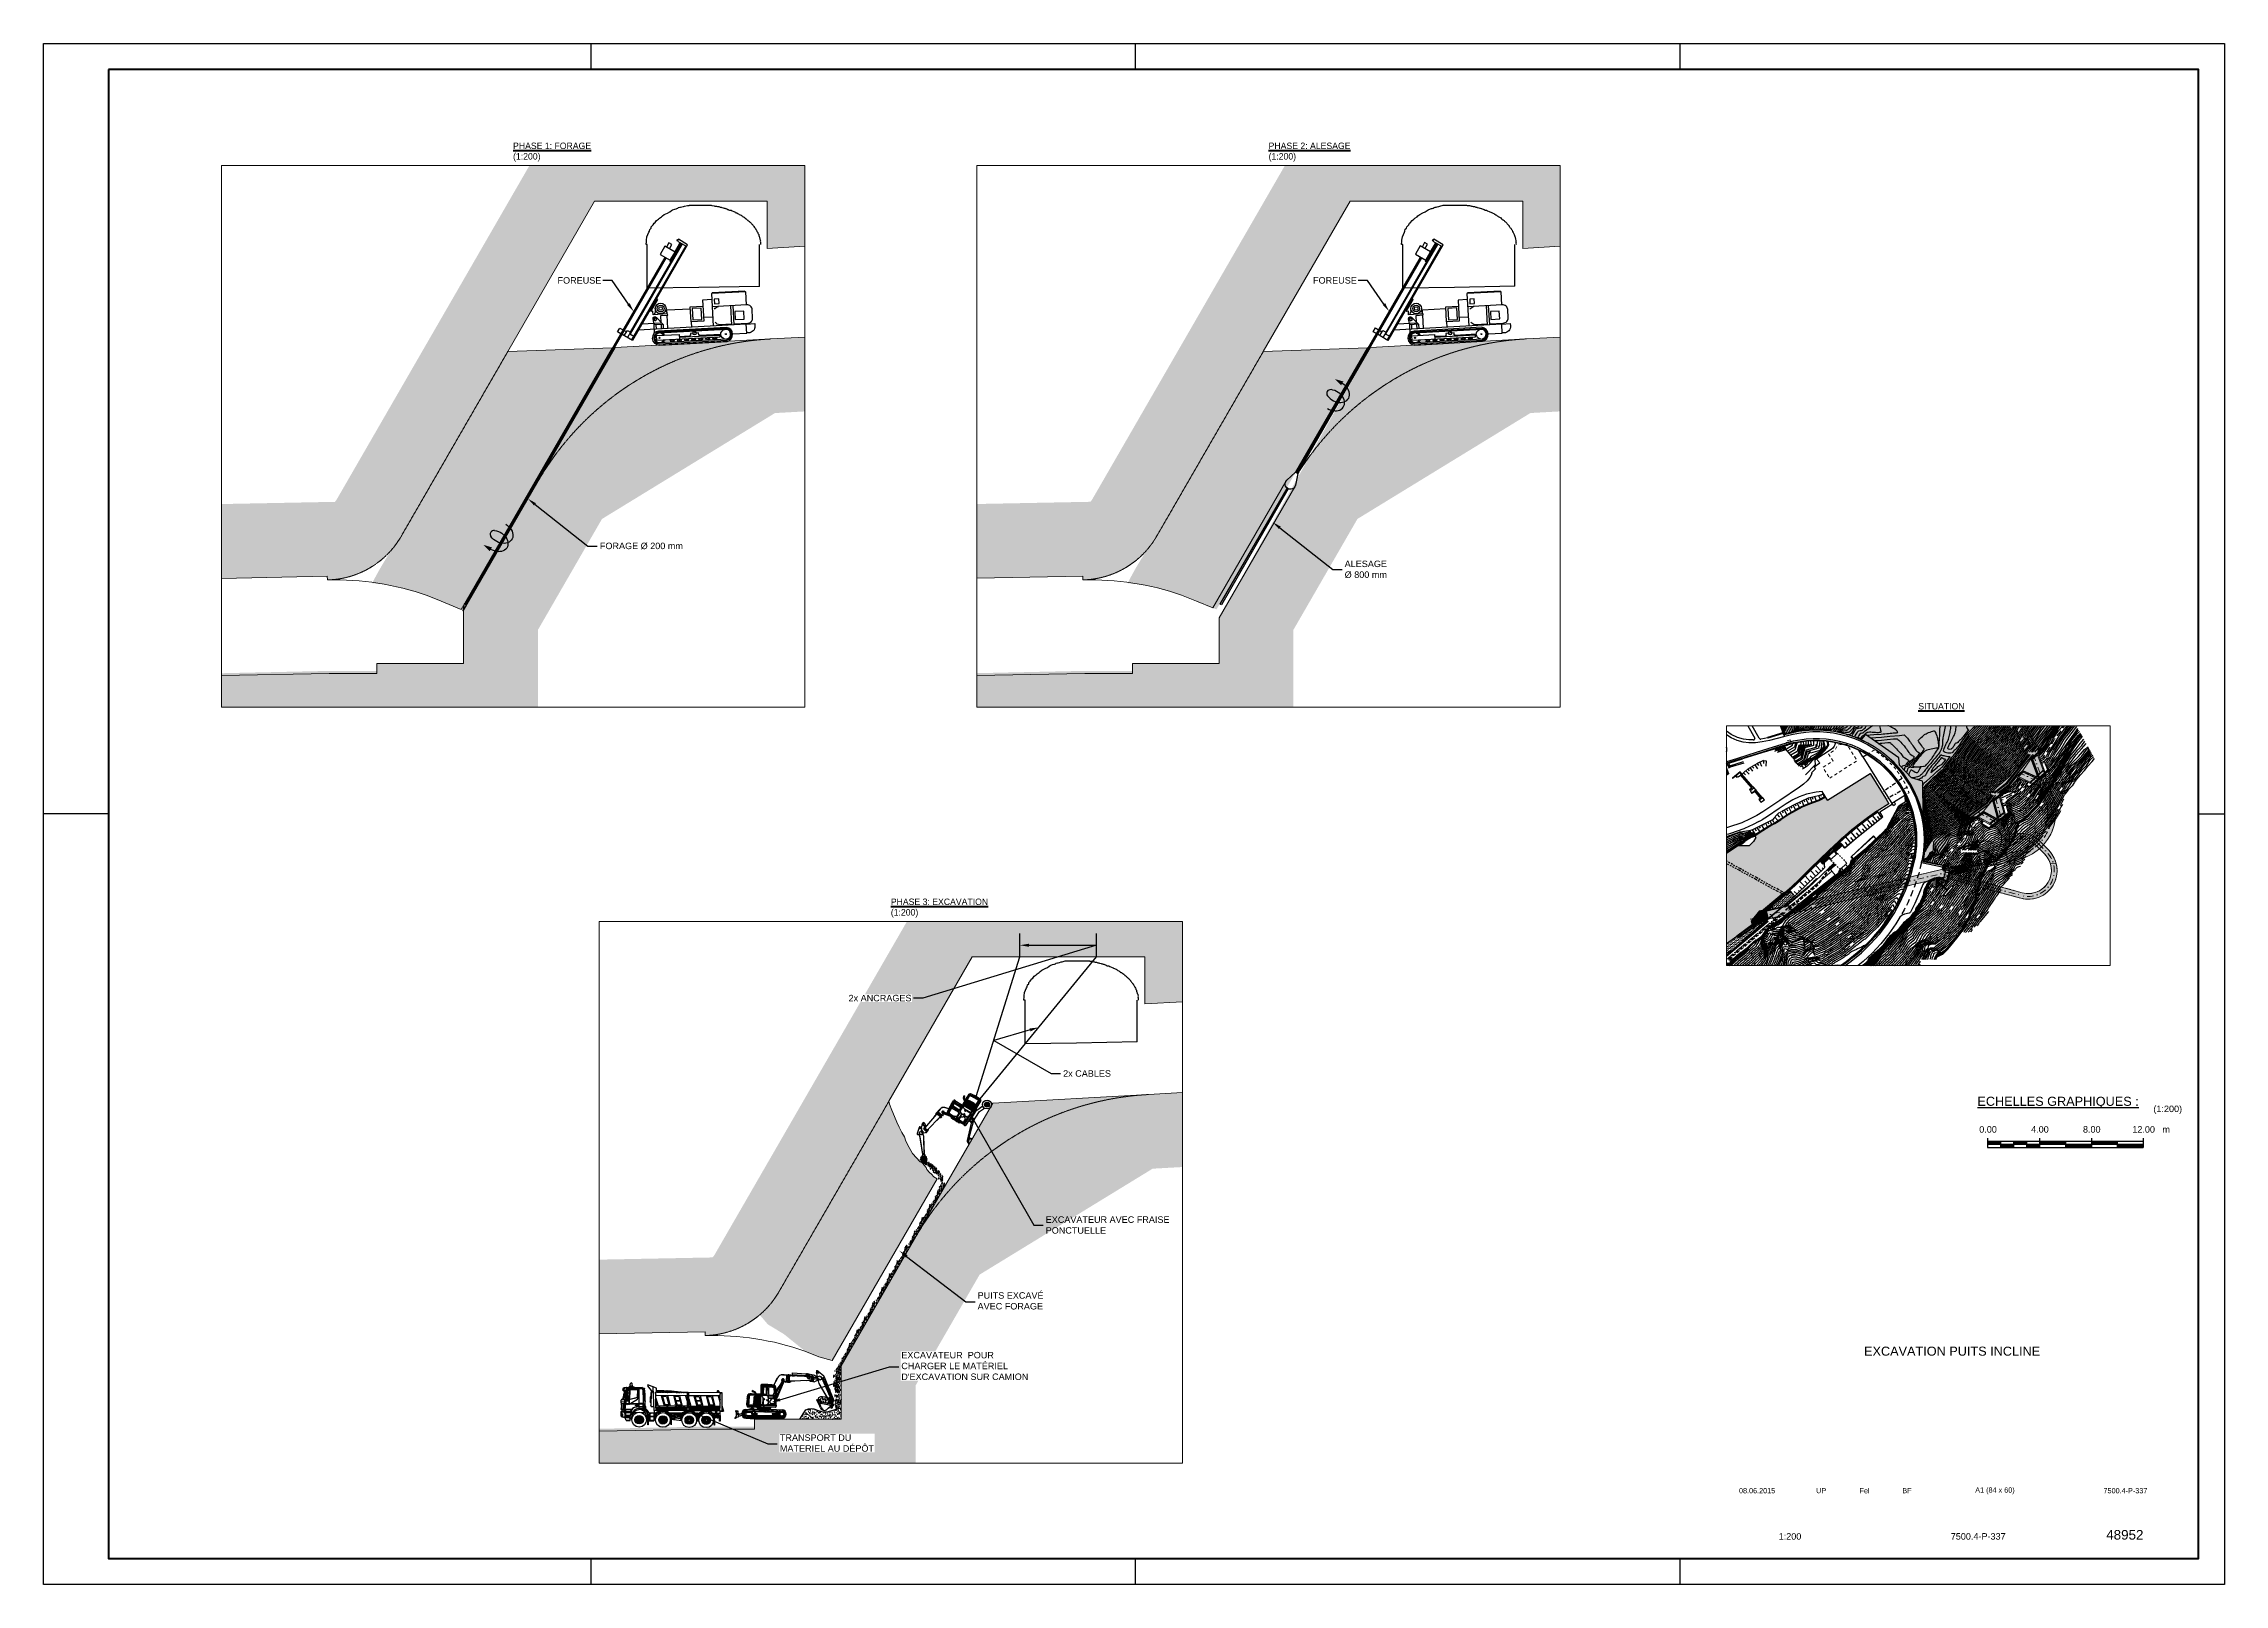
# Paper-space layout '7500.4-P-337' of a CAD drawing. Header units: metres, sheet in millimetres. Extents: x -841 to 0, y 0 to 594.
# The model-space entities are those that its viewports show. They can reach past a viewport. Long polylines and large blocks are cut down to what shows.
import ezdxf
from ezdxf import colors
from ezdxf.entities.mleader import LeaderData, LeaderLine
from ezdxf.enums import TextEntityAlignment as Align
from ezdxf.math import Vec2, Vec3

# ---------------------------------------------------------------- set-up
doc = ezdxf.new("R2018")
doc.units = ezdxf.units.M
for name, pattern in [('ACAD_ISO04W100', [30, 24, -3, 0, -3]), ('DASHDOT', [2.8, 2, -0.25, 0.3, -0.25]), ('DASHED', [2.25, 2, -0.25]), ('DOT', [0.55, 0.3, -0.25]), ('NASCOSTA', [9.525, 6.35, -3.175]), ('TRATTEGGIATA', [0.75, 0.5, -0.25]), ('TRATTEGGIATA2', [0.375, 0.25, -0.125]), ('TRATTOPUNTO2', [0.5, 0.25, -0.125, 0, -0.125])]:
    doc.linetypes.add(name, pattern=pattern)
for name, color, linetype, plot in [('0__No_Plot', 5, 'Continuous', False), ('Colori bordi', 5, 'Continuous', False), ('no_plot', 5, 'Continuous', False)]:
    doc.layers.add(name, color=color, linetype=linetype, plot=plot)
for name, color, linetype, lineweight in [('0__Text_2.5', 7, 'Continuous', 25), ('0__Text_5.0', 3, 'Continuous', 50), ('0_Col__Black_0.25', 7, 'Continuous', 25), ('0_Col__Black_0.70', 4, 'Continuous', 70), ('LIN010TR', 2, 'NASCOSTA', 9), ('LIN018TR', 6, 'NASCOSTA', 18), ('LINCOLO-ROSSO-025', 10, 'Continuous', 25)]:
    doc.layers.add(name, color=color, linetype=linetype, lineweight=lineweight)
for name, color, linetype in [('assi', 6, 'TRATTOPUNTO2'), ('Av. Pr.Profi', 7, 'Continuous'), ('Bâti', 7, 'Continuous'), ('CANALISATION', 2, 'Continuous'), ('colore lago', 131, 'Continuous'), ('Couronnement', 7, 'Continuous'), ('curve livello 1m', 2, 'Continuous'), ('curve livello 5m', 7, 'Continuous'), ('curve livello di scavo 1 m', 2, 'Continuous'), ('GéoSEBESélec', 6, 'Continuous'), ('Limite fiume', 6, 'Continuous'), ('LIN010CO', 2, 'Continuous'), ('LIN018CO', 6, 'Continuous'), ('LIN025CO', 7, 'Continuous'), ('LIN035CO', 1, 'Continuous'), ('LIN050CO', 3, 'Continuous'), ('LIN07CO', 4, 'Continuous'), ('pendenze', 2, 'Continuous'), ('Per+Mod Surf', 7, 'Continuous'), ('SCALE', 2, 'Continuous'), ('sezioni', 7, 'Continuous'), ('Strade', 7, 'Continuous'), ('TalusHautBas', 7, 'Continuous'), ('TEXT025', 7, 'Continuous'), ('TEXT035', 1, 'Continuous'), ('TEXT050', 3, 'Continuous'), ('TEXT070', 4, 'Continuous'), ('TRATTCOLO-30', 253, 'Continuous'), ('TRATTCOLO-32', 255, 'Continuous'), ('VOIRIE', 7, 'Continuous')]:
    doc.layers.add(name, color=color, linetype=linetype)
doc.styles.add('ARIAL', font='arial.ttf')
doc.styles.add('ROMAND', font='romand__.ttf')
doc.styles.get("Standard").update_dxf_attribs({"font": 'txt.shx'})
doc.linetypes.add('ROCCIA', pattern='A,0.25,[130,BERETTA.shx,S=0.1,R=0,X=0,Y=0],-0.2,0.25', length=0.7)
pattern_1 = [(50, (140.031, 0), (1.821847, -0.15939), [0.1905, -2.0955]), (355, (140.031, 0), (-0.352434, 1.91057), [0.1524, -1.676406]), (100.4514, (140.1828, -0.0133), (1.469412, 1.751178), [0.1619, -1.780902]), (46.1842, (140.031, 0.508), (2.71079, -0.420423), [0.28575, -3.14325]), (96.6356, (140.2568, 0.473), (2.37404, 2.47426), [0.24285, -2.671356]), (351.184, (140.031, 0.508), (2.37404, 2.47426), [0.2286, -2.5146]), (21, (140.285, 0.381), (1.516144, -1.022652), [0.1905, -2.0955]), (326, (140.285, 0.381), (0.61802, 1.84188), [0.1524, -1.6764]), (71.4514, (140.4113, 0.2958), (2.134164, 0.819228), [0.1619, -1.7809]), (37.5, (140.03094, 0), (0.030886, 0.8455504), [0, -1.65608, 0, -1.7018, 0, -1.68275]), (7.5, (140.0309, 0), (0.668197, 1.001806), [0, -0.97028, 0, -1.61798, 0, -0.64135]), (327.5, (139.4645, 0), (1.355906, -0.0572874), [0, -0.635, 0, -1.9812, 0, -2.6289]), (317.5, (139.2105, 0), (1.481292, 0.254265), [0, -0.8255, 0, -1.31572, 0, -1.8669])]
pattern_2 = [(50, (68.642, 0), (1.821847, -0.15939), [0.1905, -2.0955]), (355, (68.642, 0), (-0.352434, 1.91057), [0.1524, -1.676406]), (100.4514, (68.7939, -0.0133), (1.469412, 1.751178), [0.1619, -1.780902]), (46.1842, (68.642, 0.508), (2.71079, -0.420423), [0.28575, -3.14325]), (96.6356, (68.868, 0.473), (2.37404, 2.47426), [0.24285, -2.671356]), (351.184, (68.642, 0.508), (2.37404, 2.47426), [0.2286, -2.5146]), (21, (68.896, 0.381), (1.516144, -1.022652), [0.1905, -2.0955]), (326, (68.896, 0.381), (0.61802, 1.84188), [0.1524, -1.6764]), (71.4514, (69.0224, 0.2958), (2.134164, 0.819228), [0.1619, -1.7809]), (37.5, (68.64205, 0), (0.030886, 0.8455504), [0, -1.65608, 0, -1.7018, 0, -1.68275]), (7.5, (68.64205, 0), (0.668197, 1.001806), [0, -0.97028, 0, -1.61798, 0, -0.64135]), (327.5, (68.0756, 0), (1.355906, -0.0572874), [0, -0.635, 0, -1.9812, 0, -2.6289]), (317.5, (67.8216, 0), (1.481292, 0.254265), [0, -0.8255, 0, -1.31572, 0, -1.8669])]
pattern_3 = [(315.0075785, (171141.9016, 46462.0626), (1.325766748, 0.442117101), [0, -1.25])]

# ---------------------------------------------------------------- blocks, each defined once
blk = doc.blocks.new('A1')
at = {"layer": '0_Col__Black_0.25'}
for p, q in [((-630, 594), (-630, 584)), ((-420, 594), (-420, 584)), ((-210, 594), (-210, 584)), ((-816, 297), (-841, 297)), ((-10, 297), (0, 297)), ((-630, 10), (-630, 0)), ((-420, 10), (-420, 0)), ((-210, 10), (-210, 0))]:
    blk.add_line(p, q, dxfattribs=at)
blk.add_lwpolyline([(0, 594), (0, 0), (-841, 0), (-841, 594)], close=True, dxfattribs=at)
at = {"layer": '0_Col__Black_0.70'}
blk.add_lwpolyline([(-816, 584), (-816, 10), (-10, 10), (-10, 584)], close=True, dxfattribs=at)
blk = doc.blocks.new('Titolo')
at = {"layer": 'LIN035CO', "style": 'ARIAL'}
for tag, p in [('DATA_MOD_C', (-180.59, 61.99)), ('DIS_MOD_C', (-155.29, 61.99)), ('VER_MOD_C', (-138.35, 61.99)), ('AP_MOD_C', (-121.87, 61.99)), ('DESCRIZIONE_MOD_C', (-67.6, 61.92)), ('DATA_MOD_B', (-180.59, 55.99)), ('DATA_MOD_A', (-180.59, 49.99)), ('DIS_MOD_B', (-155.29, 55.99)), ('DIS_MOD_A', (-155.29, 49.99)), ('VER_MOD_B', (-138.35, 55.99)), ('VER_MOD_A', (-138.35, 49.99)), ('AP_MOD_B', (-121.87, 55.99)), ('AP_MOD_A', (-121.87, 49.99)), ('DESCRIZIONE_MOD_B', (-67.6, 55.92)), ('DESCRIZIONE_MOD_A', (-67.6, 49.92))]:
    blk.add_attdef(tag, text='', height=2, dxfattribs=at).set_placement(p, align=Align.MIDDLE)
at = {"layer": 'TEXT035', "style": 'ARIAL'}
for tag, p in [('DATA_1_EMISSIONE', (-180.2, 36.12)), ('DIS.', (-155.48, 36.14)), ('VERIF.', (-138.76, 36.14)), ('APPR.', (-122.42, 36.14)), ('DIMENSIONI', (-88.48, 36.12)), ('SCALA', (-38.16, 36.12))]:
    blk.add_attdef(tag, text='', height=2, dxfattribs=at).set_placement(p, align=Align.MIDDLE)
for tag, p in [('NO._COMM.', (-171.89, 18.5)), ('NOME_FILE', (-105.52, 18.5))]:
    blk.add_attdef(tag, text='', height=2.5, dxfattribs=at).set_placement(p, align=Align.MIDDLE_LEFT)
at = {"layer": 'TEXT050', "style": 'ARIAL'}
blk.add_attdef('TITOLO_2.1', text='', height=3, dxfattribs=at).set_placement((-105, 72.6), align=Align.MIDDLE)
at = {"layer": 'TEXT070', "style": 'ARIAL'}
for tag, height, p in [('TIPO_PROGETTO_1', 4, (-105, 110.26)), ('TIPO_PROGETTO_2', 4, (-105, 104.01)), ('TITOLO_1.1', 3.5, (-105, 89.91)), ('TITOLO_1.2', 3.5, (-105, 81.41))]:
    blk.add_attdef(tag, text='', height=height, dxfattribs=at).set_placement(p, align=Align.MIDDLE)
for tag, p in [('NO._LO.', (-38.39, 19.11)), ('MOD.', (-17.3, 19.29))]:
    blk.add_attdef(tag, text='', height=3.7, dxfattribs=at).set_placement(p, align=Align.MIDDLE_CENTER)
blk = doc.blocks.new('TITLE')
at = {"layer": '0__Text_2.5', "lineweight": 30, "flags": 106}
blk.add_attdef('SCALE', text='', height=2.5, dxfattribs=at).set_placement((0, -4.05), align=Align.TOP_CENTER)
at = {"layer": '0__Text_5.0', "lineweight": 30, "flags": 106}
blk.add_attdef('TITLE', text='', height=5, dxfattribs=at).set_placement((0, 0), align=Align.BOTTOM_CENTER)
blk = doc.blocks.new('SCALA3')
at = {"layer": 'LIN018CO'}
for points in [[(0, 0.12), (0.5, 0.12), (0, 0.24), (0.5, 0.24)], [(0.5, 0), (1, 0), (0.5, 0.12), (1, 0.12)], [(1, 0.12), (1.5, 0.12), (1, 0.24), (1.5, 0.24)], [(1.5, 0), (2, 0), (1.5, 0.12), (2, 0.12)], [(2, 0.24), (3, 0.24), (2, 0.12), (3, 0.12)], [(3, 0.12), (4, 0.12), (3, 0), (4, 0)], [(4, 0.24), (5, 0.24), (4, 0.12), (5, 0.12)], [(5, 0.12), (6, 0.12), (5, 0), (6, 0)]]:
    blk.add_solid(points, dxfattribs=at)
at = {"layer": 'LIN025CO'}
for p, q in [((0, 0.36), (0, 0)), ((0, 0.24), (6, 0.24)), ((0, 0.12), (6, 0.12)), ((0, 0), (6, 0)), ((0.5, 0.24), (0.5, 0)), ((1, 0.24), (1, 0)), ((1.5, 0.24), (1.5, 0)), ((2, 0.36), (2, 0)), ((3, 0.24), (3, 0)), ((4, 0.36), (4, 0)), ((5, 0.24), (5, 0)), ((6, 0.36), (6, 0))]:
    blk.add_line(p, q, dxfattribs=at)
at = {"layer": 'LIN035CO', "style": 'ARIAL'}
blk.add_attdef('(SCALA)', text='', height=0.25, dxfattribs=at).set_placement((7.5, 1.361), align=Align.RIGHT)
for tag, p in [('NO.1', (0.017, 0.694)), ('NO.2', (2.017, 0.694)), ('NO.3', (4.017, 0.694)), ('NO.4', (6.017, 0.694))]:
    blk.add_attdef(tag, text='', height=0.25, dxfattribs=at).set_placement(p, align=Align.MIDDLE)
at = {"layer": 'TEXT035', "style": 'ARIAL'}
blk.add_text('m', height=0.25, rotation=360, dxfattribs=at).set_placement((6.886, 0.57), align=Align.CENTER)
at = {"layer": 'TEXT050', "style": 'ARIAL'}
blk.add_attdef('SCALA', (-0.393, 1.602), '', height=0.35, dxfattribs=at)
blk = doc.blocks.new('A$C0AA404B3')
blk.add_lwpolyline([(1.7, 1.4), (0.8, 1.9), (0, 1.4), (0, 0.5), (0.8, 0), (1.7, 0.5)], close=True)
for radius in [0.833, 0.5]:
    blk.add_circle((0.8, 1), radius)
blk = doc.blocks.new('scavatore2')
for p, q in [((-3.02, 1.35), (-4.23, 0.27)), ((-3.2, 1.19), (-4.23, 0.28)), ((-4.23, 0.28), (-4.14, 0.16)), ((-4.22, 0.27), (-4.15, 0.17)), ((-4.21, 0.27), (-4.14, 0.18)), ((-4.21, 0.27), (-4.14, 0.18)), ((-4.15, 0.17), (-3.02, 0.93)), ((-4.14, 0.16), (-3.02, 0.92)), ((-3.21, 0.81), (-3.02, 0.94)), ((-3.21, 0.81), (-3.02, 0.93)), ((-3.21, 0.81), (-3.21, 0.81)), ((-3.2, 1.19), (-3.19, 1.2)), ((-3.19, 1.19), (-3.2, 1.19)), ((-3.18, 1.21), (-3.19, 1.2)), ((-3.19, 1.19), (-3.19, 1.2)), ((-3.02, 1.35), (-3.18, 1.21)), ((-3.14, 1.26), (-3.1, 1.3)), ((-3.14, 1.25), (-3.14, 1.26)), ((-2.63, 1.62), (-3.1, 1.5)), ((-2.96, 1.36), (-3.05, 1.28)), ((-3.04, 1.28), (-3.05, 1.28)), ((-3.05, 1.28), (-3.05, 1.28)), ((-3.04, 1.28), (-3.05, 1.27)), ((-3.04, 1.27), (-3.05, 1.28)), ((-3.04, 1.24), (-3.05, 1.25)), ((-3.05, 1.24), (-3.04, 1.25)), ((-3.05, 1.24), (-3.04, 1.24)), ((-2.99, 1.17), (-3.05, 1.24)), ((-3.05, 1.24), (-3.05, 1.24)), ((-3.04, 1.27), (-3.04, 1.27)), ((-3.04, 1.25), (-3.04, 1.25)), ((-3.02, 0.92), (-2.86, 1.14)), ((-2.99, 1.17), (-2.98, 1.17)), ((-2.98, 1.16), (-2.99, 1.17)), ((-2.98, 1.17), (-2.98, 1.17)), ((-2.98, 1.17), (-2.98, 1.17)), ((-2.97, 1.17), (-2.97, 1.17)), ((-2.97, 1.17), (-2.96, 1.17)), ((-2.97, 1.16), (-2.96, 1.16)), ((-2.97, 1.16), (-2.96, 1.16)), ((-2.96, 1.16), (-2.97, 1.16)), ((-2.96, 1.36), (-2.96, 1.36)), ((-2.96, 1.36), (-2.95, 1.36)), ((-2.96, 1.36), (-2.96, 1.36)), ((-2.96, 1.36), (-2.96, 1.36)), ((-2.96, 1.36), (-2.83, 1.36)), ((-2.96, 1.36), (-2.96, 1.36)), ((-2.96, 1.36), (-2.96, 1.36)), ((-2.96, 1.16), (-2.96, 1.16)), ((-2.96, 1.16), (-2.87, 1.13)), ((-2.95, 1.36), (-2.95, 1.36)), ((-2.85, 1.2), (-2.72, 1.33)), ((-2.84, 1.36), (-2.84, 1.35)), ((-2.84, 1.35), (-2.83, 1.35)), ((-2.83, 1.36), (-2.83, 1.35)), ((-2.72, 1.22), (-2.83, 1.35)), ((-2.67, 0.95), (-2.79, 1.04)), ((-2.72, 1.2), (-2.74, 1.18)), ((-2.62, 1.6), (-2.71, 1.59)), ((-2.64, 1.51), (-2.71, 1.55)), ((-2.61, 0.93), (-2.53, 0.95)), ((-2.59, 1.01), (-2.56, 1.21)), ((-2.58, 1.42), (-2.22, 1.57)), ((-2.57, 1.01), (-2.55, 1.21)), ((-2.56, 1.01), (-2.53, 1.21)), ((-2.52, 1.05), (-2.53, 0.98)), ((-2.52, 0.98), (-2.53, 0.98)), ((-2.53, 0.97), (-2.35, 0.95)), ((-2.53, 0.96), (-2.35, 0.94)), ((-2.53, 0.96), (-2.53, 0.95)), ((-2.53, 0.95), (-2.51, 0.94)), ((-2.5, 1.16), (-2.52, 1.05)), ((-2.52, 1.05), (-2.52, 1.05)), ((-2.46, 1.04), (-2.52, 1.05)), ((-2.46, 1.05), (-2.52, 1.05)), ((-2.41, 0.97), (-2.52, 0.98)), ((-2.52, 0.97), (-2.52, 0.98)), ((-2.52, 0.98), (-2.42, 0.96)), ((-2.51, 0.96), (-2.52, 0.93)), ((-2.52, 0.93), (-2.44, 0.92)), ((-2.5, 1.26), (-2.24, 1.23)), ((-2.5, 1.25), (-2.24, 1.22)), ((-2.5, 1.24), (-2.24, 1.21)), ((-2.5, 1.17), (-2.49, 1.23)), ((-2.5, 1.16), (-2.5, 1.17)), ((-2.45, 1.16), (-2.5, 1.17)), ((-2.45, 1.15), (-2.5, 1.16)), ((-2.5, 0.93), (-2.45, 0.92)), ((-2.49, 1.24), (-2.49, 1.23)), ((-2.49, 1.23), (-2.49, 1.23)), ((-2.38, 1.22), (-2.49, 1.23)), ((-2.49, 1.23), (-2.39, 1.22)), ((-2.47, 1.26), (-2.47, 1.25)), ((-2.47, 1.26), (-2.4, 1.25)), ((-2.47, 1.25), (-2.4, 1.24)), ((-2.46, 1.25), (-2.46, 1.25)), ((-2.46, 1.03), (-2.44, 1.18)), ((-2.46, 1.03), (-2.46, 1.02)), ((-2.45, 1.02), (-2.46, 0.98)), ((-2.46, 0.98), (-1.06, 0.7)), ((-2.44, 1.18), (-2.44, 1.18)), ((-2.43, 0.95), (-2.44, 0.92)), ((-2.44, 0.92), (-2.39, 0.91)), ((-2.44, 0.92), (-2.37, 0.91)), ((-2.43, 1.22), (-1.02, 1.04)), ((-2.43, 1.18), (-2.43, 1.22)), ((-2.43, 0.97), (-2.12, 0.91)), ((-2.42, 0.97), (-2.43, 0.97)), ((-2.42, 0.97), (-2.42, 0.97)), ((-2.4, 0.96), (-2.42, 0.96)), ((-2.42, 0.96), (-2.42, 0.96)), ((-2.41, 1.24), (-2.41, 1.24)), ((-2.4, 0.96), (-2.41, 0.97)), ((-2.41, 0.97), (-2.41, 0.97)), ((-2.41, 0.97), (-2.41, 0.97)), ((-2.41, 0.96), (-2.41, 0.96)), ((-2.41, 0.94), (-2.41, 0.96)), ((-2.4, 1.25), (-2.4, 1.24)), ((-2.4, 1.21), (-2.39, 1.22)), ((-2.37, 0.96), (-2.4, 0.96)), ((-2.39, 0.96), (-2.4, 0.96)), ((-2.39, 1.21), (-2.39, 1.22)), ((-2.39, 1.22), (-2.16, 1.19)), ((-2.39, 1.22), (-2.39, 1.22)), ((-2.39, 1.22), (-2.32, 1.21)), ((-2.38, 1.22), (-2.38, 1.22)), ((-2.38, 1.21), (-2.38, 1.22)), ((-2.37, 0.94), (-2.37, 0.91)), ((-2.36, 0.95), (-2.36, 0.96)), ((-2.35, 1.26), (-2.32, 1.5)), ((-2.35, 0.94), (-2.35, 0.95)), ((-2.32, 1.22), (-2.32, 1.21)), ((-2.31, 1.25), (-2.28, 1.52)), ((-2.29, 1.21), (-2.3, 1.2)), ((-2.29, 1.21), (-2.15, 1.19)), ((-2.25, 1.22), (-2.12, 1.46)), ((-2.24, 1.22), (-2.24, 1.21)), ((-2.19, 1.5), (-2.18, 1.5)), ((-2.19, 1.5), (-2.19, 1.5)), ((-2.19, 1.5), (-2.19, 1.49)), ((-2.18, 1.49), (-2.19, 1.49)), ((-2.19, 1.49), (-2.19, 1.49)), ((-2.19, 0.93), (-2.19, 0.92)), ((-2.18, 1.5), (-2.18, 1.49)), ((-2.18, 1.2), (-2.14, 1.19)), ((-2.18, 1.19), (-2.18, 1.2)), ((-2.18, 1.19), (-2.15, 1.19)), ((-2.17, 1.19), (-2.17, 1.19)), ((-2.16, 1.51), (-2.16, 1.52)), ((-2.16, 1.52), (-2.14, 1.52)), ((-2.15, 1.47), (-2.16, 1.47)), ((-2.16, 1.47), (-2.16, 1.46)), ((-2.16, 1.46), (-2.16, 1.47)), ((-2.16, 1.46), (-2.15, 1.46)), ((-2.15, 1.46), (-2.16, 1.46)), ((-2.16, 1.18), (-2.15, 1.19)), ((-2.16, 1.19), (-2.16, 1.19)), ((-2.16, 1.19), (-2.16, 1.19)), ((-2.16, 1.18), (-2.16, 1.19)), ((-2.15, 1.52), (-2.15, 1.51)), ((-2.14, 1.52), (-2.15, 1.52)), ((-2.15, 1.51), (-2.15, 1.51)), ((-2.15, 1.51), (-2.15, 1.51)), ((-2.15, 1.51), (-2.14, 1.51)), ((-2.15, 1.47), (-2.15, 1.47)), ((-2.15, 1.47), (-2.15, 1.47)), ((-2.15, 1.46), (-2.15, 1.47)), ((-2.14, 1.47), (-2.15, 1.46)), ((-2.15, 1.19), (-2.14, 1.19)), ((-2.15, 1.18), (-2.14, 1.19)), ((-2.15, 1.19), (-2.14, 1.19)), ((-2.15, 1.18), (-2.15, 1.19)), ((-2.14, 1.51), (-2.14, 1.52)), ((-2.14, 1.52), (-2.14, 1.51)), ((-2.14, 1.47), (-2.14, 1.51)), ((-2.14, 1.18), (-2.14, 1.19)), ((-2.12, 0.91), (-2.12, 0.91)), ((-2.11, 0.91), (-2.12, 0.91)), ((-1.41, 0.77), (-1.41, 0.76)), ((-1.41, 0.76), (-1.1, 0.7)), ((-1.37, 1.09), (-1.05, 1.05)), ((-1.37, 1.09), (-1.37, 1.09)), ((-1.33, 0.75), (-1.33, 0.75)), ((-1.18, 1.07), (-1.32, 1.09)), ((-1.32, 1.08), (-1.32, 1.09)), ((-1.29, 1.08), (-1.29, 1.08)), ((-1.18, 1.09), (-1.15, 1.09)), ((-1.18, 1.07), (-1.18, 1.09)), ((-1.16, 1.06), (-1.15, 1.09)), ((-1.13, 0.68), (-0.81, 0.64)), ((-1.13, 0.68), (-1.13, 0.65)), ((-1.13, 0.65), (-0.83, 0.61)), ((-1.12, 0.71), (-1.11, 0.7)), ((-1.11, 0.71), (-1.11, 0.7)), ((-1.11, 0.7), (-1.11, 0.69)), ((-1.11, 0.67), (-1.11, 0.69)), ((-1.11, 0.69), (-1, 0.68)), ((-1.11, 0.69), (-1.11, 0.69)), ((-1.11, 0.69), (-1, 0.68)), ((-1.1, 0.71), (-1.1, 0.7)), ((-1.1, 0.71), (-1.1, 0.7)), ((-1.1, 0.65), (-1.1, 0.62)), ((-1.1, 0.62), (-0.96, 0.6)), ((-1.09, 0.62), (-1.04, 0.61)), ((-1.08, 1.11), (-1.08, 1.08)), ((-0.67, 1.06), (-1.08, 1.11)), ((-0.56, 1.02), (-1.08, 1.08)), ((-1.07, 1.06), (-1.06, 1.06)), ((-1.07, 1.05), (-1.07, 1.06)), ((-1.06, 1.06), (-1.06, 1.08)), ((-0.95, 1.05), (-1.06, 1.06)), ((-1.06, 1.06), (-0.95, 1.05)), ((-1.06, 1.05), (-1.05, 1.05)), ((-1.06, 1.05), (-1.06, 1.05)), ((-1.06, 0.74), (-1.05, 0.74)), ((-1.06, 0.7), (-1.06, 0.73)), ((-1.05, 1.1), (-1.05, 1.11)), ((-0.96, 1.1), (-1.05, 1.11)), ((-1.05, 0.74), (-1.02, 1.01)), ((-1.05, 0.76), (-0.99, 0.75)), ((-1.05, 0.75), (-0.99, 0.75)), ((-1.03, 1.01), (-1.02, 1.04)), ((-1.02, 1.01), (-1.02, 1.01)), ((-1.02, 0.99), (-0.96, 0.98)), ((-1.02, 0.98), (-0.96, 0.97)), ((-1.02, 0.64), (-1.02, 0.61)), ((-1.02, 0.61), (-0.98, 0.6)), ((-0.99, 0.75), (-1, 0.68)), ((-1, 0.66), (-1, 0.68)), ((-1, 0.68), (-0.96, 0.67)), ((-1, 0.68), (-1, 0.68)), ((-0.99, 0.75), (-0.96, 0.97)), ((-0.99, 0.75), (-0.99, 0.75)), ((-0.96, 1.1), (-0.91, 1.09)), ((-0.96, 1.1), (-0.91, 1.09)), ((-0.96, 1.09), (-0.96, 1.1)), ((-0.96, 0.98), (-0.95, 1.05)), ((-0.96, 0.98), (-0.96, 0.97)), ((-0.96, 0.66), (-0.96, 0.73)), ((-0.96, 0.65), (-0.95, 0.73)), ((-0.96, 0.63), (-0.96, 0.6)), ((-0.95, 1.05), (-0.95, 1.07)), ((-0.92, 1.04), (-0.95, 1.05)), ((-0.95, 1.05), (-0.95, 1.05)), ((-0.92, 0.98), (-0.92, 1.06)), ((-0.92, 0.98), (-0.91, 1.06)), ((-0.91, 1.09), (-0.91, 1.09)), ((-0.91, 1.09), (-0.91, 1.09)), ((-0.82, 1.05), (-0.87, 0.64)), ((-0.87, 0.57), (-0.86, 0.62)), ((-0.87, 0.57), (-0.84, 0.57)), ((-0.84, 0.57), (-0.84, 0.61)), ((-0.83, 0.61), (-0.81, 0.62)), ((-0.81, 0.64), (-0.81, 0.62)), ((-0.81, 0.63), (-0.81, 0.63)), ((-0.8, 0.62), (-0.81, 0.63)), ((-0.81, 0.63), (-0.74, 0.61)), ((-0.81, 0.62), (-0.8, 0.62)), ((-0.8, 0.62), (-0.75, 0.6)), ((-0.75, 0.69), (-0.7, 0.7)), ((-0.74, 0.69), (-0.75, 0.68)), ((-0.59, 0.03), (-0.75, 0.68)), ((-0.73, 0.66), (-0.74, 0.69)), ((-0.73, 0.65), (-0.69, 0.67)), ((-0.58, 0.07), (-0.73, 0.64)), ((-0.7, 0.7), (-0.69, 0.72)), ((-0.7, 0.56), (-0.64, 0.58)), ((-0.7, 0.54), (-0.63, 0.56)), ((-0.69, 0.67), (-0.68, 0.66)), ((-0.68, 0.66), (-0.69, 0.66)), ((-0.69, 0.66), (-0.69, 0.66)), ((-0.69, 0.66), (-0.68, 0.64)), ((-0.69, 0.65), (-0.69, 0.65)), ((-0.69, 0.65), (-0.68, 0.65)), ((-0.68, 0.65), (-0.69, 0.65)), ((-0.68, 0.67), (-0.66, 0.66)), ((-0.67, 0.67), (-0.68, 0.66)), ((-0.68, 0.67), (-0.68, 0.66)), ((-0.68, 0.66), (-0.67, 0.65)), ((-0.68, 0.66), (-0.68, 0.66)), ((-0.68, 0.66), (-0.68, 0.65)), ((-0.68, 0.65), (-0.68, 0.65)), ((-0.68, 0.65), (-0.68, 0.65)), ((-0.67, 0.65), (-0.68, 0.65)), ((-0.67, 0.64), (-0.68, 0.64)), ((-0.67, 1.06), (-0.6, 1.03)), ((-0.67, 0.67), (-0.67, 0.67)), ((-0.67, 0.67), (-0.67, 0.67)), ((-0.67, 0.66), (-0.66, 0.66)), ((-0.66, 0.66), (-0.67, 0.65)), ((-0.67, 0.66), (-0.67, 0.65)), ((-0.67, 0.65), (-0.67, 0.64)), ((-0.67, 0.65), (-0.67, 0.65)), ((-0.67, 0.65), (-0.65, 0.63)), ((-0.66, 0.66), (-0.66, 0.66)), ((-0.65, 0.63), (-0.59, 0.64)), ((-0.57, 0.31), (-0.65, 0.63)), ((-0.62, 0.49), (-0.61, 0.46)), ((-0.62, 0.45), (-0.57, 0.35)), ((-0.6, 0.73), (-0.61, 0.74)), ((-0.61, 0.73), (-0.61, 0.74)), ((-0.61, 0.73), (-0.6, 0.72)), ((-0.61, 0.73), (-0.61, 0.73)), ((-0.55, 0.36), (-0.61, 0.34)), ((-0.61, 0.34), (-0.61, 0.34)), ((-0.6, 0.72), (-0.6, 0.73)), ((-0.6, 0.72), (-0.59, 0.72)), ((-0.53, 0.4), (-0.6, 0.38)), ((-0.6, 0.38), (-0.59, 0.35)), ((-0.6, 1.03), (-0.59, 1.02)), ((-0.6, 1.03), (-0.58, 1.03)), ((-0.59, 1.02), (-0.58, 1.03)), ((-0.59, 0.64), (-0.58, 0.68)), ((-0.59, 0.68), (-0.59, 0.64)), ((-0.59, 0.64), (-0.53, 0.39)), ((-0.57, 0.35), (-0.59, 0.38)), ((-0.56, 1.03), (-0.58, 1.03)), ((0.62, 0.41), (-0.44, 0.37)), ((0.07, 0.39), (-0.4, 0.37)), ((0.07, 0.37), (-0.4, 0.36)), ((-0.4, 0.3), (-0.04, 0.31)), ((-0.18, 0.48), (-0.28, 0.78)), ((-0.17, 0.48), (-0.27, 0.79)), ((0.01, -0.28), (-0.01, 0.28)), ((0.12, -0.35), (0.1, 0.34)), ((0.14, -0.29), (0.12, 0.36)), ((0.12, 0.36), (0.15, 0.36)), ((0.14, -0.35), (0.12, 0.34)), ((0.48, 0.4), (0.15, 0.39)), ((0.49, 0.4), (0.15, 0.39)), ((0.15, 0.36), (0.15, 0.39)), ((0.15, 0.36), (0.15, 0.39)), ((0.19, -0.22), (0.18, 0.3)), ((0.21, 0.51), (0.54, 0.52)), ((0.21, 0.45), (0.62, 0.46)), ((0.34, 0.34), (0.21, 0.33)), ((0.41, -0.2), (0.4, 0.29)), ((0.62, 0.41), (0.48, 0.4)), ((0.49, 0.4), (0.51, -0.3)), ((0.62, 0.4), (0.49, 0.4)), ((0.52, -0.19), (0.5, 0.29)), ((0.55, 0.34), (0.62, 0.35)), ((0.62, 0.45), (0.62, 0.41)), ((0.62, 0.43), (0.64, -0.25)), ((1.11, -0.05), (1.29, 0.04)), ((1.29, -0.04), (1.29, 0.04)), ((-0.6, -1.2), (-0.6, -1.18)), ((-0.59, -0.01), (-0.55, 0)), ((-0.59, -0.03), (-0.55, -0.03)), ((-0.59, -0.78), (-0.59, -0.66)), ((-0.57, -1.16), (-0.59, -0.81)), ((-0.59, -1.17), (0.65, -1.13)), ((-0.58, -0.78), (-0.55, -0.78)), ((-0.58, -0.81), (-0.55, -0.8)), ((-0.57, -1.16), (0.47, -1.12)), ((-0.57, -1.16), (-0.49, -1.15)), ((-0.56, -1.21), (0.63, -1.17)), ((-0.54, -0.02), (-0.54, -0.02)), ((-0.54, -0.79), (-0.54, -0.79)), ((1.71, -1.25), (-0.53, -1.31)), ((-0.51, -1.11), (-0.52, -0.66)), ((-0.51, -0.42), (0.11, -0.4)), ((-0.51, -0.43), (-0.51, -0.43)), ((-0.51, -0.62), (0.02, -0.6)), ((-0.5, -0.6), (-0.51, -0.61)), ((-0.49, -1.1), (-0.51, -0.65)), ((-0.51, -1.15), (-0.51, -1.11)), ((-0.5, -0.43), (0.07, -0.42)), ((-0.5, -1.34), (1.67, -1.27)), ((-0.5, -1.34), (-0.5, -1.31)), ((-0.49, -0.46), (-0.46, -0.48)), ((-0.46, -0.55), (-0.49, -0.58)), ((-0.49, -0.6), (0, -0.59)), ((-0.48, -0.45), (-0.4, -0.44)), ((-0.48, -0.59), (-0.4, -0.58)), ((-0.46, -0.54), (-0.46, -0.5)), ((-0.45, -0.97), (-0.46, -0.69)), ((-0.46, -1.13), (0.01, -1.12)), ((-0.46, -1.15), (0.01, -1.14)), ((-0.43, -0.17), (-0.32, -0.35)), ((-0.42, -0.64), (-0.24, -0.64)), ((-0.42, -1.06), (-0.27, -1.06)), ((-0.41, -0.48), (-0.41, -0.48)), ((-0.41, -0.55), (-0.41, -0.55)), ((-0.4, -0.48), (-0.39, -0.46)), ((-0.39, -0.53), (-0.39, -0.49)), ((-0.39, -0.55), (-0.39, -0.57)), ((-0.38, -0.56), (-0.38, -0.46)), ((-0.38, -1.04), (-0.18, -1.03)), ((-0.34, -0.98), (-0.34, -1.13)), ((-0.26, -0.38), (-0.08, -0.38)), ((-0.17, -0.67), (-0.09, -0.8)), ((-0.14, -1.38), (-0.14, -1.33)), ((-0.14, -1.38), (0.95, -1.35)), ((-0.14, -1.38), (-0.14, -1.38)), ((-0.14, -1.38), (-0.14, -1.38)), ((-0.1, -1.39), (-0.11, -1.38)), ((-0.1, -1.39), (-0.11, -1.38)), ((-0.1, -1.41), (0.91, -1.38)), ((-0.09, -1.38), (-0.1, -1.38)), ((-0.1, -1.38), (-0.1, -1.38)), ((-0.09, -1.38), (-0.1, -1.38)), ((-0.1, -1.41), (-0.1, -1.39)), ((-0.09, -1.39), (-0.1, -1.39)), ((-0.1, -1.39), (-0.1, -1.39)), ((-0.1, -1.39), (-0.1, -1.39)), ((-0.1, -1.39), (-0.1, -1.39)), ((-0.1, -1.39), (-0.1, -1.39)), ((-0.09, -1.39), (-0.09, -1.38)), ((-0.07, -0.92), (-0.07, -0.85)), ((-0.03, -0.36), (-0.01, -0.33)), ((0.01, -0.58), (0, -0.56)), ((0.01, -0.59), (0.02, -0.6)), ((0.03, -1.09), (0.02, -0.56)), ((0.07, -0.43), (0.03, -0.48)), ((0.1, -0.4), (0.04, -0.49)), ((0.05, -1.09), (0.04, -0.56)), ((0.05, -1.08), (0.04, -0.56)), ((0.12, -0.41), (0.05, -0.5)), ((0.05, -1.08), (0.14, -1.08)), ((0.12, -0.41), (0.06, -0.5)), ((0.06, -0.75), (0.21, -0.75)), ((0.13, -0.68), (0.14, -0.83)), ((0.14, -0.31), (0.51, -0.3)), ((0.14, -0.31), (0.51, -0.3)), ((0.14, -0.31), (0.14, -0.31)), ((0.51, -0.33), (0.14, -0.34)), ((0.15, -0.36), (0.51, -0.35)), ((0.15, -1.13), (0.15, -1.08)), ((0.61, -0.29), (0.16, -0.31)), ((0.36, -0.25), (0.22, -0.25)), ((0.35, -0.65), (0.35, -0.69)), ((0.36, -0.64), (0.43, -0.64)), ((0.36, -0.7), (0.43, -0.7)), ((0.43, -0.65), (0.43, -0.69)), ((0.44, -0.65), (0.44, -0.69)), ((0.45, -0.57), (0.47, -1.12)), ((0.46, -0.54), (0.47, -0.53)), ((0.48, -1.13), (0.46, -0.56)), ((0.48, -0.51), (0.59, -0.33)), ((0.48, -1.08), (0.48, -1.06)), ((0.48, -1.12), (0.66, -1.11)), ((0.48, -1.13), (0.67, -1.12)), ((0.51, -0.35), (0.51, -0.3)), ((0.61, -0.3), (0.51, -0.3)), ((0.57, -0.24), (0.64, -0.24)), ((0.63, -0.28), (0.64, -0.25)), ((0.63, -0.28), (0.64, -0.28)), ((0.67, -1.12), (0.64, -0.28)), ((0.64, -0.3), (0.65, -0.37)), ((0.66, -0.83), (0.64, -0.37)), ((0.67, -0.43), (0.66, -0.27)), ((0.66, -1.11), (0.66, -0.83)), ((0.66, -1.11), (0.67, -1.12)), ((0.67, -1.16), (0.66, -1.14)), ((0.67, -1.25), (0.66, -1.14)), ((0.67, -0.26), (1.63, -0.23)), ((0.67, -0.35), (1.7, -0.32)), ((0.67, -0.42), (1.1, -0.41)), ((0.67, -0.43), (1.09, -0.42)), ((0.67, -0.44), (1.09, -0.43)), ((0.69, -1.12), (0.67, -0.44)), ((0.69, -1.12), (0.67, -0.45)), ((0.69, -0.24), (1.36, -0.22)), ((0.69, -0.76), (0.74, -0.76)), ((0.69, -0.8), (0.75, -0.8)), ((0.69, -1.13), (1.58, -1.1)), ((0.69, -1.25), (0.69, -1.1)), ((0.69, -1.12), (1.07, -1.11)), ((0.69, -1.17), (1.77, -1.14)), ((0.7, -0.45), (0.84, -0.45)), ((0.71, -0.75), (0.7, -0.46)), ((0.71, -0.75), (0.74, -0.75)), ((0.71, -0.81), (0.75, -0.81)), ((0.72, -1.1), (0.71, -0.82)), ((0.73, -0.38), (0.72, -0.39)), ((0.73, -0.41), (0.72, -0.4)), ((0.72, -0.78), (0.72, -0.78)), ((0.72, -0.78), (0.72, -0.79)), ((0.72, -0.78), (0.73, -0.78)), ((0.72, -0.78), (0.72, -0.78)), ((0.72, -0.78), (0.73, -0.78)), ((0.72, -1.28), (1.71, -1.25)), ((0.73, -0.38), (0.92, -0.38)), ((0.76, -0.38), (0.73, -0.38)), ((0.73, -0.38), (0.74, -0.38)), ((0.73, -0.4), (0.92, -0.4)), ((0.73, -0.41), (0.74, -0.4)), ((0.76, -0.41), (0.73, -0.41)), ((0.73, -0.76), (0.73, -0.76)), ((0.73, -0.77), (0.73, -0.76)), ((0.73, -0.79), (0.73, -0.8)), ((0.73, -0.8), (0.73, -0.8)), ((0.74, -0.76), (0.75, -0.76)), ((0.74, -0.8), (0.75, -0.8)), ((0.74, -1.11), (0.86, -1.1)), ((0.75, -0.76), (0.75, -0.75)), ((0.75, -0.76), (0.75, -0.77)), ((0.75, -0.78), (0.76, -0.78)), ((0.75, -0.78), (0.76, -0.78)), ((0.75, -0.8), (0.75, -0.79)), ((0.75, -0.81), (0.75, -0.8)), ((0.77, -0.38), (0.76, -0.38)), ((0.77, -0.4), (0.76, -0.41)), ((0.76, -0.79), (0.76, -0.77)), ((0.76, -0.77), (0.76, -0.77)), ((0.76, -0.79), (0.77, -0.79)), ((0.77, -0.79), (0.77, -0.77)), ((0.79, -0.52), (0.84, -0.52)), ((0.79, -0.55), (0.84, -0.55)), ((0.79, -0.56), (0.84, -0.56)), ((0.79, -0.6), (0.84, -0.59)), ((0.8, -0.61), (0.84, -0.61)), ((0.8, -0.64), (0.84, -0.64)), ((0.8, -0.65), (0.84, -0.65)), ((0.8, -0.68), (0.84, -0.68)), ((0.8, -0.7), (0.85, -0.69)), ((0.8, -0.73), (0.85, -0.73)), ((0.8, -0.74), (0.85, -0.74)), ((0.8, -0.77), (0.85, -0.77)), ((0.8, -0.78), (0.85, -0.78)), ((0.8, -0.82), (0.85, -0.81)), ((0.8, -0.83), (0.85, -0.83)), ((0.8, -0.86), (0.85, -0.86)), ((0.8, -0.87), (0.85, -0.87)), ((0.8, -0.9), (0.85, -0.9)), ((0.8, -0.92), (0.85, -0.91)), ((0.81, -0.95), (0.85, -0.95)), ((0.81, -0.96), (0.85, -0.96)), ((0.81, -0.99), (0.85, -0.99)), ((0.81, -1), (0.85, -1)), ((0.81, -1.04), (0.86, -1.03)), ((0.84, -0.45), (1.09, -0.44)), ((0.84, -0.52), (1.02, -0.51)), ((0.84, -0.55), (1.03, -0.54)), ((0.84, -0.56), (1.03, -0.56)), ((0.84, -0.59), (1.03, -0.59)), ((0.84, -0.61), (1.03, -0.6)), ((0.84, -0.64), (1.03, -0.63)), ((0.84, -0.65), (1.03, -0.64)), ((0.84, -0.68), (1.03, -0.68)), ((0.85, -0.69), (1.03, -0.69)), ((0.85, -0.73), (1.03, -0.72)), ((0.85, -0.74), (1.03, -0.73)), ((0.85, -0.77), (1.03, -0.76)), ((0.85, -0.78), (1.03, -0.78)), ((0.85, -0.81), (1.03, -0.81)), ((0.85, -0.83), (1.04, -0.82)), ((0.85, -0.86), (1.04, -0.85)), ((0.85, -0.87), (1.04, -0.86)), ((0.85, -0.9), (1.04, -0.9)), ((0.85, -0.91), (1.04, -0.91)), ((0.85, -0.95), (1.04, -0.94)), ((0.85, -0.96), (1.04, -0.95)), ((0.85, -0.99), (1.04, -0.98)), ((0.85, -1), (1.04, -1)), ((0.86, -1.03), (1.04, -1.03)), ((0.86, -1.1), (1.04, -1.1)), ((0.88, -0.38), (0.89, -0.37)), ((0.88, -0.4), (0.89, -0.4)), ((0.89, -0.37), (0.92, -0.37)), ((0.89, -0.4), (0.92, -0.4)), ((0.9, -1.35), (0.91, -1.35)), ((0.9, -1.36), (0.9, -1.35)), ((0.9, -1.35), (0.91, -1.35)), ((0.9, -1.36), (0.91, -1.36)), ((0.91, -1.35), (0.91, -1.35)), ((0.91, -1.35), (0.93, -1.35)), ((0.91, -1.36), (0.92, -1.35)), ((0.91, -1.35), (0.92, -1.35)), ((0.91, -1.38), (0.91, -1.36)), ((0.91, -1.36), (0.91, -1.36)), ((0.91, -1.36), (0.91, -1.36)), ((0.91, -1.36), (0.91, -1.36)), ((0.91, -1.36), (0.91, -1.36)), ((0.91, -1.38), (0.91, -1.38)), ((0.92, -0.37), (0.92, -0.38)), ((0.92, -0.37), (0.93, -0.38)), ((0.92, -0.4), (0.93, -0.39)), ((0.92, -0.4), (0.92, -0.4)), ((0.95, -1.35), (0.95, -1.29)), ((0.95, -1.35), (0.95, -1.35)), ((0.95, -1.35), (0.95, -1.35)), ((1.02, -0.51), (1.08, -0.51)), ((1.03, -0.54), (1.09, -0.54)), ((1.03, -0.56), (1.09, -0.55)), ((1.03, -0.59), (1.09, -0.59)), ((1.03, -0.6), (1.09, -0.6)), ((1.03, -0.63), (1.09, -0.63)), ((1.03, -0.64), (1.09, -0.64)), ((1.03, -0.68), (1.09, -0.67)), ((1.03, -0.69), (1.09, -0.69)), ((1.03, -0.72), (1.09, -0.72)), ((1.03, -0.73), (1.09, -0.73)), ((1.03, -0.76), (1.09, -0.76)), ((1.03, -0.78), (1.09, -0.77)), ((1.03, -0.81), (1.09, -0.81)), ((1.04, -0.82), (1.09, -0.82)), ((1.04, -0.85), (1.1, -0.85)), ((1.04, -0.86), (1.1, -0.86)), ((1.04, -0.9), (1.1, -0.89)), ((1.04, -0.91), (1.1, -0.91)), ((1.04, -0.94), (1.1, -0.94)), ((1.04, -0.95), (1.1, -0.95)), ((1.04, -0.98), (1.1, -0.98)), ((1.04, -1), (1.1, -0.99)), ((1.04, -1.03), (1.1, -1.03)), ((1.04, -1.1), (1.14, -1.1)), ((1.07, -1.11), (1.14, -1.11)), ((1.09, -0.42), (1.1, -0.41)), ((1.09, -0.43), (1.1, -0.44)), ((1.12, -0.43), (1.14, -0.42)), ((1.12, -0.45), (1.12, -0.44)), ((1.14, -1.11), (1.15, -1.1)), ((1.15, -0.12), (1.29, -0.04)), ((1.16, -0.48), (1.17, -0.48)), ((1.16, -0.49), (1.16, -0.49)), ((1.16, -0.5), (1.17, -0.5)), ((1.17, -0.48), (1.19, -0.47)), ((1.17, -0.5), (1.18, -0.5)), ((1.17, -1.09), (1.17, -1.1)), ((1.18, -0.5), (1.2, -0.5)), ((1.2, -1.02), (1.2, -1.02)), ((1.2, -1.03), (1.2, -1.03)), ((1.21, -1.02), (1.23, -1.02)), ((1.21, -1.02), (1.21, -1.02)), ((1.21, -1.03), (1.23, -1.03)), ((1.21, -1.03), (1.21, -1.03)), ((1.41, -0.23), (1.43, -0.23)), ((1.43, -0.22), (1.51, -0.22)), ((1.62, -1.14), (1.62, -0.97)), ((1.63, -0.58), (1.73, -0.57)), ((1.63, -0.62), (1.74, -0.61)), ((1.63, -1.13), (1.63, -0.97)), ((1.64, -0.56), (1.74, -0.56)), ((1.65, -0.63), (1.75, -0.63)), ((1.68, -1.14), (1.67, -0.97)), ((1.67, -1.27), (1.67, -1.25)), ((1.73, -0.57), (1.74, -0.56)), ((1.74, -0.61), (1.75, -0.63)), ((1.77, -1.13), (1.77, -0.96))]:
    blk.add_line(p, q)
for points in [[(-4.65, 0.12), (-4.75, 0.07), (-4.74, 0.04), (-4.68, 0.08)], [(-4.55, 0.2), (-4.66, 0.21), (-4.66, 0.18), (-4.59, 0.18)], [(-4.42, 0.2), (-4.5, 0.27), (-4.52, 0.25), (-4.46, 0.21)], [(-4.23, 0.28), (-4.43, 0.2)], [(-4.31, 0.12), (-4.33, 0.23), (-4.36, 0.22), (-4.34, 0.15)], [(-4.27, -0.01), (-4.22, 0.09), (-4.25, 0.11), (-4.28, 0.04)], [(-4.14, 0.16), (-4.27, -0.02)], [(-3.13, 1.4), (-3.1, 1.37)], [(-4.7, -0.01), (-4.74, -0.1), (-4.72, -0.12), (-4.69, -0.05)], [(-4.65, -0.13), (-4.63, -0.24), (-4.61, -0.23), (-4.62, -0.16)], [(-4.55, -0.21), (-4.47, -0.28), (-4.45, -0.26), (-4.5, -0.22)], [(-4.42, -0.21), (-4.31, -0.22), (-4.31, -0.19), (-4.37, -0.19)], [(-4.31, -0.13), (-4.22, -0.08), (-4.23, -0.05), (-4.29, -0.09)], [(-0.16, -1.58), (-1.45, -2.04)], [(-0.01, -1.65), (-1.2, -2.04), (-1.45, -2.04)], [(-0.43, -0.17), (-0.46, -0.09)], [(-0.1, -1.41), (-0.1, -1.51)], [(0, -1.63), (0.93, -1.63), (1.35, -1.8)], [(0.91, -1.38), (0.91, -1.39), (1.43, -1.6)], [(-1.45, -2.04), (-1.54, -2.08), (-1.63, -2.3), (-1.41, -2.15), (-1.28, -2.15), (-1.13, -2.3), (-1.2, -2.04)]]:
    blk.add_lwpolyline(points)
for centre, radius in [((-4.48, -0.01), 0.212), ((-4.48, -0.01), 0.152), ((-4.48, -0.01), 0.124), ((-4.55, -0.01), 0.02), ((-4.53, 0.04), 0.02), ((-4.48, 0.06), 0.02), ((-4.48, -0.01), 0.02), ((-4.44, 0.04), 0.02), ((-4.42, -0.01), 0.02), ((-2.8, 1.14), 0.028), ((-2.61, 1.56), 0.028), ((-2.61, 1.56), 0.0224), ((-2.19, 1.49), 0.036), ((-2.19, 1.49), 0.032), ((-2.19, 1.49), 0.0072), ((-2.19, 1.49), 0.0064), ((-2.19, 1.49), 0.00553), ((-2.19, 1.49), 0.0052), ((-2.15, 1.47), 0.0064), ((-2.15, 1.51), 0.0064), ((-0.85, 0.59), 0.004), ((-0.85, 0.59), 0.00335), ((-0.64, 0.7), 0.032), ((-4.53, -0.05), 0.02), ((-4.48, -0.07), 0.02), ((-4.44, -0.05), 0.02), ((-0.07, -1.58), 0.0266), ((1.7, -1.82), 0.342), ((1.7, -1.82), 0.195), ((1.7, -1.82), 0.169), ((1.7, -1.82), 0.158), ((1.7, -1.82), 0.0843), ((1.7, -1.82), 0.0682)]:
    blk.add_circle(centre, radius)
for centre, radius, start, end in [((-3.09, 1.44), 0.06, 104.2079, 221.6313), ((-3.14, 1.33), 0.048, 316.6605, 41.6313), ((-3.04, 1.26), 0.0232, 131.8406, 221.8406), ((-3.04, 1.26), 0.016, 131.8406, 221.8406), ((-3.04, 1.26), 0.012, 131.8406, 221.8406), ((-3.04, 1.27), 0.004, 311.8406, 41.8406), ((-3.05, 1.25), 0.004, 311.8406, 41.8406), ((-2.96, 1.29), 0.0912, 53.8925, 131.6313), ((-2.96, 1.29), 0.08, 69.9077, 131.6313), ((-2.98, 1.17), 0.004, 41.8406, 131.8406), ((-2.96, 1.18), 0.016, 221.8406, 254.5758), ((-2.96, 1.18), 0.0232, 221.8406, 254.5758), ((-2.96, 1.18), 0.012, 221.8406, 254.5758), ((-2.96, 1.36), 0.0036, 221.8406, 356.8406), ((-2.97, 1.16), 0.004, 344.5758, 74.5758), ((-2.88, 1.1), 0.08, 139.1645, 140.9474), ((-2.88, 1.21), 0.016, 46.9921, 136.9921), ((-2.8, 1.14), 0.06, 44.5037, 180.3523), ((-2.83, 1.35), 0.0036, 176.8406, 311.8406), ((-2.8, 1.07), 0.008, 349.7273, 95.5038), ((-2.75, 1.19), 0.016, 224.5036, 311.8406), ((-2.33, 1.18), 0.4, 126.6739, 171.9393), ((-2.33, 1.18), 0.4, 179.2924, 181.8015), ((-2.7, 1.57), 0.0184, 99.5915, 242.0553), ((-2.43, 1.05), 0.4, 111.5557, 135.607), ((-2.62, 1.01), 0.08, 233.0573, 278.6441), ((-2.61, 1.56), 0.048, 242.0552, 99.5915), ((-2.61, 1.56), 0.068, 306.6739, 104.2079), ((-2.53, 1.01), 0.0592, 173.0314, 263.0314), ((-2.53, 1.01), 0.0472, 173.0314, 263.0314), ((-2.5, 1.21), 0.0592, 83.0314, 173.0314), ((-2.53, 1.01), 0.032, 173.0314, 263.0314), ((-2.5, 1.21), 0.0472, 83.0314, 173.0314), ((-2.5, 1.21), 0.032, 83.0314, 173.0314), ((-2.5, 0.93), 0.0024, 192.5039, 263.0314), ((-2.46, 1.02), 0.004, 353.0314, 83.0314), ((-2.45, 0.92), 0.0024, 263.0314, 333.5589), ((-2.44, 1.18), 0.004, 263.0314, 353.0314), ((-2.44, 0.92), 0.0024, 192.5039, 263.0314), ((-2.4, 0.97), 0.0036, 263.0314, 268.1413), ((-2.4, 0.97), 0.0072, 263.0314, 268.1413), ((-2.39, 0.92), 0.0024, 263.0314, 333.5589), ((-2.19, 1.49), 0.076, 331.4553, 111.5557), ((-1.09, 0.62), 0.0024, 192.5039, 263.0314), ((-1.06, 0.73), 0.004, 83.0314, 173.0314), ((-1.04, 0.61), 0.0024, 263.0314, 333.5589), ((-1.02, 1.01), 0.004, 173.0314, 263.0314), ((-1.02, 0.72), 0.00343, 211.4875, 235.3822), ((-1.02, 0.72), 0.00403, 191.2667, 211.5751), ((-1.02, 0.72), 0.00443, 172.9692, 191.3765), ((-1.02, 0.72), 0.00443, 154.4252, 173.0943), ((-1.02, 0.72), 0.00402, 134.1906, 154.5427), ((-1.02, 0.72), 0.00354, 191.2644, 211.576), ((-1.02, 0.72), 0.0039, 172.9738, 191.3838), ((-1.02, 0.72), 0.0039, 154.424, 173.0963), ((-1.02, 0.61), 0.0024, 192.5039, 263.0314), ((-1.02, 0.72), 0.00299, 55.5112, 82.8848), ((-1.02, 0.72), 0.00342, 31.4968, 55.4015), ((-1.02, 0.72), 0.00402, 11.2608, 31.5761), ((-1.02, 0.72), 0.00443, 352.9764, 11.383), ((-1.02, 0.72), 0.00443, 334.4276, 353.0913), ((-1.02, 0.72), 0.00402, 314.1991, 334.5453), ((-1.02, 0.72), 0.00342, 290.3936, 314.2793), ((-1.02, 0.72), 0.00342, 110.3837, 134.268), ((-1.02, 0.72), 0.00298, 83.1714, 110.2669), ((-1.02, 0.72), 0.00263, 235.5023, 262.8845), ((-1.02, 0.72), 0.00302, 211.4958, 235.3919), ((-1.02, 0.72), 0.00354, 134.1796, 154.5346), ((-1.02, 0.72), 0.00301, 110.3798, 134.2632), ((-1.02, 0.72), 0.00263, 83.1727, 110.2632), ((-1.02, 0.72), 0.00263, 55.5041, 82.8827), ((-1.02, 0.72), 0.00302, 31.5015, 55.3972), ((-1.02, 0.72), 0.00354, 11.2635, 31.5769), ((-1.02, 0.72), 0.0039, 352.9766, 11.3886), ((-1.02, 0.72), 0.0039, 334.4199, 353.0952), ((-1.02, 0.72), 0.00354, 314.1804, 334.5338), ((-1.02, 0.72), 0.00301, 290.3808, 314.2622), ((-1.02, 0.72), 0.00263, 263.1682, 290.2591), ((-1.02, 0.72), 0.00298, 263.1733, 290.2789), ((-1.02, 0.72), 0.00298, 235.4918, 262.881), ((-0.99, 1.02), 0.00263, 83.1742, 110.5519), ((-0.99, 1.02), 0.00302, 110.6672, 134.5701), ((-0.99, 1.01), 0.00354, 134.4879, 154.8016), ((-0.99, 1.01), 0.0039, 154.6852, 173.0913), ((-0.99, 1.01), 0.0039, 172.9685, 191.6349), ((-0.99, 1.02), 0.00263, 55.7932, 82.8913), ((-0.99, 1.02), 0.00298, 55.7894, 82.89), ((-0.99, 1.02), 0.00299, 83.1799, 110.5421), ((-0.99, 1.02), 0.00343, 110.651, 134.5492), ((-0.99, 1.01), 0.00402, 134.4641, 154.7855), ((-0.98, 1.01), 0.00443, 154.6746, 173.0927), ((-0.98, 1.01), 0.00443, 172.9697, 191.6473), ((-0.99, 1.01), 0.00354, 191.5205, 211.8726), ((-0.99, 1.01), 0.00301, 211.7867, 235.6731), ((-0.99, 1.01), 0.00263, 235.7919, 262.8882), ((-0.99, 1.01), 0.00263, 263.1812, 290.5449), ((-0.99, 1.01), 0.00302, 290.656, 314.5574), ((-0.99, 1.01), 0.00299, 263.1825, 290.5532), ((-0.99, 1.01), 0.00343, 290.6585, 314.5605), ((-0.99, 1.01), 0.00402, 191.5305, 211.8758), ((-0.99, 1.01), 0.00342, 211.8005, 235.6785), ((-0.99, 1.01), 0.00298, 235.7854, 262.8851), ((-0.99, 1.01), 0.0039, 352.9693, 11.6477), ((-0.99, 1.01), 0.00354, 11.5286, 31.8746), ((-0.99, 1.02), 0.00301, 31.7965, 55.6747), ((-0.99, 1.01), 0.00443, 352.9697, 11.6353), ((-0.99, 1.01), 0.00402, 11.522, 31.8714), ((-0.99, 1.02), 0.00342, 31.7872, 55.6724), ((-0.99, 1.01), 0.00354, 314.4735, 334.7943), ((-0.99, 1.01), 0.0039, 334.6761, 353.0907), ((-0.99, 1.01), 0.00402, 314.4815, 334.7983), ((-0.99, 1.01), 0.00443, 334.676, 353.0867), ((-0.98, 0.6), 0.0024, 263.0314, 333.5589), ((-0.91, 0.73), 0.0421, 171.0444, 172.1161), ((-0.91, 0.73), 0.0421, 169.9755, 171.0515), ((9.18, -0.57), 10.22, 172.6465, 172.6509), ((-1.3, 0.9), 0.384, 338.0352, 340.1904), ((-1.3, 0.9), 0.382, 335.8736, 338.0356), ((-1.3, 0.9), 0.382, 335.8736, 338.0356), ((-0.91, 0.73), 0.0416, 155.8718, 156.9533), ((-0.91, 0.73), 0.0416, 156.9545, 158.0341), ((-0.91, 0.73), 0.0416, 155.8769, 156.9584), ((-0.91, 0.73), 0.0421, 169.9683, 171.0443), ((-0.91, 0.73), 0.0421, 168.8961, 169.9764), ((-0.91, 0.73), 0.0421, 167.8053, 168.8897), ((-0.91, 0.73), 0.0421, 166.7137, 167.8025), ((-0.91, 0.73), 0.042, 165.6264, 166.7194), ((-0.91, 0.73), 0.042, 164.5295, 165.6266), ((-0.91, 0.73), 0.042, 163.425, 164.5262), ((-0.91, 0.73), 0.0419, 162.3411, 163.4297), ((-0.91, 0.73), 0.0419, 161.2568, 162.3305), ((-0.91, 0.73), 0.0418, 160.1904, 161.2655), ((-0.91, 0.73), 0.0418, 159.1117, 160.1882), ((-0.91, 0.73), 0.0417, 158.0401, 159.1182), ((-0.91, 0.73), 0.0416, 156.9512, 158.0309), ((-0.91, 0.73), 0.0421, 168.8889, 169.9692), ((-0.91, 0.73), 0.0421, 167.8053, 168.8898), ((-0.91, 0.73), 0.0421, 166.721, 167.8099), ((-0.91, 0.73), 0.042, 165.6191, 166.712), ((-0.91, 0.73), 0.042, 164.5295, 165.6266), ((-0.91, 0.73), 0.042, 163.425, 164.5262), ((-0.91, 0.73), 0.0419, 162.3372, 163.4258), ((-0.91, 0.73), 0.0419, 161.2685, 162.3422), ((-0.91, 0.73), 0.0418, 160.1825, 161.2575), ((-0.91, 0.73), 0.0418, 159.1162, 160.1926), ((-0.91, 0.73), 0.0417, 158.0321, 159.1101), ((9.18, -0.57), 10.22, 172.6448, 172.6491), ((-0.91, 0.73), 0.0421, 171.0464, 172.118), ((-1.3, 0.9), 0.385, 342.3399, 344.4846), ((-1.3, 0.9), 0.385, 340.1908, 342.3403), ((-1.3, 0.9), 0.385, 340.1906, 342.3401), ((-1.3, 0.9), 0.384, 338.0352, 340.1904), ((-1.31, 0.9), 0.387, 348.7631, 350.8988), ((-1.3, 0.9), 0.387, 346.6254, 348.7631), ((-1.3, 0.9), 0.386, 344.4846, 346.6254), ((-1.3, 0.9), 0.386, 344.4846, 346.6254), ((-1.3, 0.9), 0.385, 342.3401, 344.4848), ((15.15, 2.15), 16.12, 184.1721, 184.1749), ((15.09, 1.85), 16.03, 183.1149, 183.1176), ((13.79, 1.51), 14.72, 182.0668, 182.0697), ((13.95, 1.24), 14.87, 181.016, 181.019), ((13.09, 0.97), 14.01, 179.9522, 179.9554), ((12.14, 0.73), 13.07, 178.8852, 178.8887), ((12.13, 0.48), 13.06, 177.8224, 177.8259), ((11.3, 0.29), 12.24, 176.7519, 176.7555), ((11.27, 0.06), 12.23, 175.6833, 175.687), ((10.53, -0.09), 11.5, 174.6299, 174.6338), ((10.5, -0.31), 11.49, 173.5543, 173.5582), ((15.21, 2.45), 16.2, 185.2317, 185.2344), ((15.15, 2.15), 16.12, 184.1721, 184.1749), ((15.08, 1.85), 16.03, 183.1088, 183.1116), ((13.79, 1.51), 14.72, 182.0668, 182.0697), ((12.88, 1.22), 13.81, 181.0159, 181.0191), ((13.08, 0.97), 14.01, 179.9522, 179.9554), ((12.14, 0.73), 13.07, 178.8852, 178.8887), ((12.13, 0.48), 13.06, 177.823, 177.8265), ((11.29, 0.29), 12.24, 176.751, 176.7547), ((11.27, 0.06), 12.23, 175.6901, 175.6937), ((10.52, -0.09), 11.5, 174.623, 174.6269), ((10.49, -0.31), 11.49, 173.5543, 173.5582), ((-0.88, 0.98), 0.0416, 189.0003, 190.0921), ((-0.88, 0.98), 0.0417, 187.9159, 189.0011), ((-0.88, 0.98), 0.0417, 186.8334, 187.912), ((16.73, 2.92), 17.76, 186.3028, 186.3053), ((15.21, 2.45), 16.2, 185.2259, 185.2287), ((-1.3, 0.9), 0.382, 8.022, 10.1838), ((-0.88, 0.98), 0.0416, 189.0003, 190.0921), ((-0.88, 0.98), 0.0417, 187.9159, 189.0011), ((-0.88, 0.98), 0.0417, 186.8334, 187.912), ((16.73, 2.92), 17.76, 186.3028, 186.3053), ((-1.3, 0.9), 0.382, 8.0223, 10.1841), ((-1.3, 0.9), 0.383, 5.8666, 8.022), ((-1.3, 0.9), 0.383, 5.8666, 8.022), ((-1.3, 0.9), 0.385, 3.7182, 5.8671), ((-1.3, 0.9), 0.385, 3.7178, 5.8668), ((-1.3, 0.9), 0.385, 1.5744, 3.7179), ((-1.3, 0.9), 0.386, 359.4362, 1.5744), ((-1.3, 0.9), 0.387, 357.3009, 359.4366), ((-1.31, 0.9), 0.387, 355.1652, 357.3004), ((-1.3, 0.9), 0.387, 353.0314, 355.1654), ((-1.31, 0.9), 0.387, 353.0314, 355.1654), ((-1.3, 0.9), 0.387, 350.8985, 353.0314), ((-1.31, 0.9), 0.387, 350.8984, 353.0313), ((-1.3, 0.9), 0.387, 348.7631, 350.8988), ((-1.3, 0.9), 0.387, 346.625, 348.7627), ((-0.91, 1.09), 0.0004, 83.0314, 173.0314), ((-1.3, 0.9), 0.385, 1.5744, 3.7179), ((-1.3, 0.9), 0.386, 359.4362, 1.5744), ((-1.3, 0.9), 0.387, 357.3006, 359.4363), ((-1.3, 0.9), 0.387, 355.1655, 357.3007), ((-0.83, 0.37), 0.24, 62.5924, 68.0314), ((-0.83, 0.37), 0.25, 64.4975, 68.0314), ((-0.64, 0.7), 0.092, 301.6078, 183.5212), ((-0.69, 0.67), 0.0418, 196.2174, 203.973), ((-0.69, 0.67), 0.0432, 188.6753, 196.1885), ((-0.69, 0.67), 0.0435, 203.9648, 211.4248), ((-0.64, 0.7), 0.088, 302.5519, 183.0653), ((-0.64, 0.7), 0.088, 205.0767, 265.4468), ((-0.64, 0.7), 0.092, 204.5649, 266.1699), ((-0.83, 0.37), 0.25, 50.3798, 60.6864), ((-0.83, 0.37), 0.24, 52.0983, 58.4979), ((-0.64, 0.7), 0.064, 311.5983, 216.4151), ((-0.64, 0.7), 0.06, 177.5418, 210.0622), ((-0.64, 0.7), 0.052, 347.2234, 214.2492), ((-0.64, 0.7), 0.056, 341.2793, 214.2826), ((-0.68, 0.66), 0.00347, 238.5088, 272.5229), ((-0.67, 0.67), 0.0132, 202.8842, 248.1471), ((-0.68, 0.66), 0.00347, 238.5088, 272.5229), ((-0.67, 0.66), 0.0132, 202.8842, 248.1471), ((-0.67, 0.65), 0.00347, 178.5085, 212.5233), ((-0.67, 0.65), 0.00347, 178.5085, 212.5233), ((-0.64, 0.7), 0.064, 234.6828, 256.3242), ((-0.83, 0.37), 0.24, 28.953, 47.6102), ((-0.83, 0.37), 0.25, 28.953, 46.1482), ((0.79, -3.41), 4, 110.8838, 110.9781), ((0.79, -3.41), 4, 110.9305, 110.9781), ((-0.61, 0.73), 0.00326, 354.2584, 96.7727), ((-0.61, 0.72), 0.0112, 18.5386, 72.4925), ((-0.6, 0.72), 0.00326, 354.2584, 96.7727), ((9, -0.37), 9.6, 176.0426, 177.8379), ((-0.41, 0.28), 0.16, 101.0894, 176.0426), ((-0.41, 0.28), 0.16, 101.0894, 176.0426), ((-0.6, 0.69), 0.345, 17.0908, 83.0314), ((-0.6, 0.69), 0.336, 17.0908, 83.0314), ((9, -0.37), 9.53, 176.1486, 181.73), ((-0.4, 0.27), 0.11, 111.3988, 176.1091), ((-0.4, 0.27), 0.108, 91.73, 172.3051), ((-0.4, 0.27), 0.108, 172.3051, 176.1486), ((-0.4, 0.27), 0.108, 172.3051, 176.1486), ((9, -0.37), 9.51, 176.1486, 181.73), ((-0.4, 0.27), 0.0915, 91.73, 172.3051), ((-0.4, 0.27), 0.0915, 172.3051, 176.1486), ((9, -0.37), 9.46, 176.1982, 178.3098), ((0.33, -3.48), 4, 91.73, 100.9951), ((-0.4, 0.27), 0.11, 100.8836, 111.0886), ((-0.4, 0.26), 0.045, 91.73, 176.1982), ((0.33, -3.48), 3.93, 91.73, 100.8836), ((-0.04, 0.28), 0.03, 1.73, 91.73), ((0.07, 0.34), 0.0448, 1.73, 91.73), ((0.07, 0.34), 0.0278, 1.73, 91.73), ((0.15, 0.36), 0.001, 271.73, 1.73), ((0.15, 0.36), 0.001, 271.73, 1.73), ((0.21, 0.3), 0.03, 91.73, 181.73), ((0.35, 0.29), 0.05, 1.73, 91.73), ((0.55, 0.29), 0.05, 91.73, 181.73), ((0.55, 0.48), 0.04, 48.4648, 91.73), ((0.31, 0.21), 0.4, 39.07, 48.4648), ((0.6, 0.45), 0.02, 1.73, 39.07), ((8.81, -0.37), 9.47, 178.2048, 182.2262), ((-0.59, -0.07), 0.0681, 91.7053, 178.2048), ((-0.58, -0.74), 0.072, 179.9914, 201.914), ((-0.59, -0.74), 0.0652, 202.7098, 215.4807), ((-0.58, -0.74), 0.0671, 214.4227, 247.3732), ((-0.59, -0.07), 0.0411, 91.7053, 182.2862), ((8.81, -0.37), 9.45, 178.2225, 182.2396), ((-0.58, -0.74), 0.0448, 182.3151, 201.914), ((-0.59, -0.74), 0.038, 202.9239, 215.8575), ((-0.58, -0.74), 0.0399, 214.0601, 247.3732), ((-0.58, -0.74), 0.0677, 246.8616, 271.7233), ((-0.58, -0.74), 0.0405, 246.7333, 271.7233), ((-0.59, -1.18), 0.01, 91.73, 181.73), ((-0.52, -1.2), 0.08, 181.73, 198.9457), ((9, -0.37), 9.6, 178.0007, 181.73), ((0.16, -0.96), 0.799, 199.4216, 200.4848), ((0.16, -0.96), 0.799, 200.4844, 201.5476), ((0.16, -0.96), 0.8, 201.5479, 202.6099), ((0.16, -0.96), 0.8, 202.6093, 203.6717), ((0.16, -0.96), 0.8, 203.6726, 204.7351), ((-0.53, -1.27), 0.04, 204.6999, 271.73), ((-0.55, -0.01), 0.00862, 60.2958, 91.73), ((-0.55, -0.02), 0.0115, 34.0551, 60.2958), ((-0.55, -0.02), 0.00862, 271.7714, 303.1642), ((-0.55, -0.02), 0.0115, 303.1642, 329.4049), ((-0.55, -0.79), 0.00862, 60.2958, 91.73), ((-0.55, -0.8), 0.00862, 271.73, 303.1642), ((-0.56, -0.02), 0.0158, 1.73, 34.0551), ((-0.56, -0.02), 0.0158, 329.4049, 1.73), ((-0.55, -0.79), 0.0115, 34.0551, 60.2958), ((-0.55, -0.79), 0.0158, 1.73, 34.0551), ((-0.55, -0.79), 0.0158, 329.4049, 1.73), ((-0.55, -0.79), 0.0115, 303.1642, 329.4049), ((-0.5, -0.44), 0.01, 91.73, 180.4658), ((9, -0.37), 9.51, 180.4658, 181.3463), ((-0.46, -1.1), 0.046, 181.73, 271.73), ((-0.48, -0.47), 0.02, 91.73, 180.6024), ((9, -0.37), 9.5, 180.6024, 181.2066), ((-0.48, -0.57), 0.02, 181.2066, 271.73), ((-0.49, -0.59), 0.01, 181.3463, 271.73), ((-0.46, -1.1), 0.029, 181.73, 271.73), ((-0.45, -0.47), 0.008, 94.3759, 179.1309), ((0.54, -0.49), 1, 179.1309, 184.491), ((-0.45, -0.5), 0.015, 126.0582, 181.73), ((-0.45, -0.54), 0.015, 181.73, 237.4019), ((-0.42, -0.69), 0.045, 91.73, 181.73), ((-0.43, -0.76), 0.3, 88.9857, 94.3759), ((-0.44, -0.56), 0.008, 184.491, 269.1099), ((-0.38, -0.97), 0.073, 181.73, 271.73), ((-0.44, -0.27), 0.3, 269.1099, 274.4486), ((-0.42, -0.47), 0.008, 4.3277, 88.9857), ((-0.42, -0.56), 0.008, 274.4486, 358.9703), ((-1.41, -0.55), 1, 358.9703, 4.3277), ((-0.41, -0.49), 0.015, 1.73, 91.73), ((-0.41, -0.53), 0.015, 271.73, 1.73), ((-0.4, -0.46), 0.02, 1.73, 91.73), ((-0.4, -0.56), 0.02, 271.73, 1.73), ((-0.27, -0.31), 0.07, 211.73, 271.73), ((-0.23, -0.71), 0.07, 33.3358, 91.73), ((-0.18, -0.92), 0.11, 271.73, 1.73), ((-0.07, -1.58), 0.0903, 300.9442, 181.872), ((-0.11, -1.38), 0.0004, 62.9624, 232.048), ((-0.1, -1.38), 0.002, 271.737, 1.7299), ((-0.1, -1.38), 0.00685, 267.4902, 274.1935), ((-0.1, -1.38), 0.00666, 260.5872, 267.478), ((-0.1, -1.38), 0.00689, 253.9226, 260.586), ((-0.17, -0.85), 0.1, 1.73, 33.3358), ((-0.08, -0.32), 0.06, 271.73, 318.9508), ((-0.05, -0.29), 0.06, 318.9508, 1.73), ((0.14, -0.56), 0.132, 144.334, 181.73), ((0, -0.58), 0.01, 271.73, 1.73), ((0, -1.09), 0.046, 271.73, 1.73), ((0, -1.09), 0.029, 271.73, 1.73), ((0.14, -0.56), 0.118, 144.334, 181.73), ((0.14, -0.56), 0.1, 144.334, 181.73), ((0.14, -0.56), 0.101, 144.334, 181.73), ((0.07, -0.42), 0.006, 324.334, 91.73), ((0.03, -0.35), 0.09, 324.334, 1.73), ((0.03, -0.35), 0.107, 324.334, 1.73), ((0.03, -0.35), 0.108, 324.334, 348.5771), ((0.16, -0.29), 0.015, 181.73, 271.73), ((0.15, -0.37), 0.015, 91.73, 168.5771), ((0.14, -1.08), 0.005, 1.73, 91.73), ((0.22, -0.22), 0.03, 181.73, 271.73), ((0.36, -0.65), 0.01, 91.73, 181.73), ((0.36, -0.69), 0.01, 181.73, 271.73), ((0.36, -0.2), 0.05, 271.73, 1.73), ((0.42, -0.65), 0.01, 1.73, 91.73), ((0.42, -0.69), 0.01, 271.73, 1.73), ((0.43, -0.65), 0.01, 1.73, 91.73), ((0.43, -0.69), 0.01, 271.73, 1.73), ((0.5, -0.57), 0.05, 144.3213, 181.73), ((0.56, -0.56), 0.1, 165.0822, 169.2444), ((0.56, -0.56), 0.1, 169.2475, 173.4042), ((0.56, -0.56), 0.0999, 173.4038, 177.569), ((0.56, -0.56), 0.0999, 177.5665, 181.7292), ((0.56, -0.56), 0.1, 148.4399, 152.5941), ((0.56, -0.56), 0.0998, 152.5914, 156.7614), ((0.56, -0.56), 0.1, 156.7603, 160.9179), ((0.56, -0.56), 0.0999, 160.921, 165.086), ((0.57, -0.19), 0.05, 181.73, 271.73), ((4.99, -3.06), 5.18, 148.2425, 148.257), ((5.04, -3.08), 5.24, 148.2897, 148.3039), ((5.01, -3.06), 5.19, 148.3568, 148.3713), ((5.04, -3.08), 5.24, 148.3998, 148.414), ((5.01, -3.14), 5.24, 147.3888, 147.403), ((4.97, -3.11), 5.19, 147.4584, 147.4726), ((5.01, -3.13), 5.24, 147.5319, 147.5461), ((5.02, -3.12), 5.24, 147.6127, 147.6269), ((5.02, -3.12), 5.24, 147.6934, 147.7076), ((5.02, -3.12), 5.24, 147.7411, 147.7553), ((5.02, -3.11), 5.24, 147.8218, 147.8361), ((5.02, -3.11), 5.24, 147.8512, 147.8654), ((5.03, -3.1), 5.24, 147.9411, 147.9553), ((5.03, -3.1), 5.24, 147.9851, 147.9993), ((5.04, -3.1), 5.25, 148.0329, 148.0469), ((5.03, -3.1), 5.24, 148.0842, 148.0984), ((5.02, -3.08), 5.21, 148.1342, 148.1484), ((5.04, -3.09), 5.24, 148.1943, 148.2085), ((4.94, -3.25), 5.24, 145.7738, 145.788), ((4.94, -3.24), 5.24, 145.9353, 145.9495), ((4.95, -3.22), 5.24, 146.0876, 146.1018), ((4.96, -3.22), 5.24, 146.2252, 146.2394), ((4.96, -3.21), 5.24, 146.3613, 146.3755), ((4.97, -3.2), 5.24, 146.4859, 146.5001), ((4.97, -3.19), 5.24, 146.6144, 146.6286), ((4.98, -3.18), 5.24, 146.7265, 146.7408), ((4.98, -3.17), 5.24, 146.8236, 146.8378), ((4.99, -3.17), 5.24, 146.9265, 146.9407), ((4.99, -3.16), 5.24, 147.0328, 147.047), ((5, -3.15), 5.24, 147.1319, 147.1461), ((5, -3.15), 5.24, 147.2219, 147.2361), ((5, -3.14), 5.24, 147.2934, 147.3076), ((4.78, -3.61), 5.32, 141.3965, 141.4105), ((4.81, -3.57), 5.32, 141.9598, 141.9738), ((4.83, -3.53), 5.32, 142.4485, 142.4625), ((4.79, -3.45), 5.24, 142.8864, 142.9006), ((4.81, -3.42), 5.24, 143.2811, 143.2953), ((4.83, -3.4), 5.24, 143.6344, 143.6486), ((4.85, -3.37), 5.24, 143.9692, 143.9834), ((4.86, -3.35), 5.24, 144.2668, 144.2811), ((4.87, -3.33), 5.24, 144.5355, 144.5497), ((4.92, -3.34), 5.28, 144.7771, 144.7911), ((4.9, -3.3), 5.24, 144.9985, 145.0128), ((4.91, -3.29), 5.24, 145.2155, 145.2297), ((4.92, -3.27), 5.24, 145.4154, 145.4296), ((4.93, -3.26), 5.24, 145.5992, 145.6134), ((0.63, -0.28), 0.00667, 112.7591, 118.5324), ((0.63, -0.29), 0.00921, 118.4533, 122.6339), ((0.63, -0.29), 0.0124, 122.6052, 125.7152), ((0.63, -0.29), 0.0156, 125.7181, 128.187), ((4.28, -4.77), 5.79, 129.1362, 129.1429), ((4.29, -4.51), 5.6, 130.9197, 130.9266), ((0.64, -0.3), 0.0309, 131.7988, 134.2654), ((0.65, -0.31), 0.0402, 134.2272, 136.0794), ((0.66, -0.32), 0.0523, 136.0745, 137.4977), ((0.67, -0.33), 0.0645, 137.4911, 138.6446), ((0.68, -0.33), 0.0784, 138.6509, 139.6004), ((0.69, -0.34), 0.0914, 139.5944, 140.4085), ((0.7, -0.35), 0.106, 140.406, 141.1066), ((0.63, -0.28), 0.00312, 92.282, 104.5359), ((0.63, -0.28), 0.00462, 104.4688, 112.809), ((0.64, -1.24), 0.0385, 280.0658, 282.3121), ((0.64, -1.24), 0.0399, 277.8974, 280.0663), ((0.64, -1.24), 0.0411, 275.7933, 277.8974), ((0.64, -1.24), 0.0422, 273.7439, 275.7939), ((0.64, -1.24), 0.0429, 271.7286, 273.7463), ((0.65, -1.14), 0.01, 85.7327, 91.7219), ((0.64, -1.25), 0.0297, 297.6788, 300.5874), ((0.64, -1.25), 0.0309, 294.8753, 297.6781), ((0.64, -1.25), 0.0321, 292.1773, 294.8739), ((0.64, -1.25), 0.0331, 289.5681, 292.1777), ((0.64, -1.24), 0.0345, 287.0595, 289.5689), ((0.64, -1.24), 0.0357, 284.6397, 287.0596), ((0.64, -1.24), 0.0372, 282.3106, 284.6365), ((0.68, -0.27), 0.0134, 174.3737, 181.7231), ((0.68, -0.27), 0.0138, 167.1712, 174.3437), ((0.68, -0.27), 0.0145, 160.3277, 167.1487), ((0.68, -0.27), 0.0155, 153.9529, 160.3246), ((0.68, -0.27), 0.0169, 148.0939, 153.9482), ((0.65, -1.14), 0.00998, 79.7299, 85.7419), ((0.65, -1.14), 0.01, 73.7494, 79.7288), ((0.65, -1.14), 0.00994, 67.7144, 73.7472), ((0.65, -1.14), 0.01, 61.7403, 67.7247), ((0.65, -1.14), 0.00998, 55.7165, 61.7275), ((0.65, -1.14), 0.01, 49.7346, 55.7312), ((0.65, -1.14), 0.01, 43.741, 49.7213), ((0.65, -1.14), 0.00996, 37.7247, 43.747), ((0.65, -1.14), 0.00999, 31.7319, 37.7355), ((0.65, -1.14), 0.01, 25.7307, 31.7222), ((0.65, -1.14), 0.01, 19.7387, 25.725), ((0.65, -1.14), 0.00993, 13.7112, 19.7488), ((0.65, -1.14), 0.01, 7.7271, 13.7067), ((0.65, -1.14), 0.01, 1.7457, 7.7434), ((0.65, -1.25), 0.0225, 326.2657, 329.7444), ((0.65, -1.25), 0.0229, 322.8436, 326.2571), ((0.64, -1.25), 0.0235, 319.5247, 322.8499), ((0.64, -1.25), 0.0242, 316.2824, 319.5229), ((0.64, -1.25), 0.0248, 313.1264, 316.2798), ((0.64, -1.25), 0.0256, 310.0719, 313.1258), ((0.64, -1.25), 0.0262, 306.78, 310.0814), ((0.64, -1.25), 0.0273, 303.6135, 306.7795), ((0.64, -1.25), 0.0286, 300.5812, 303.6097), ((0.68, -0.27), 0.0202, 137.8618, 142.7443), ((0.68, -0.27), 0.0222, 133.4071, 137.8533), ((0.69, -0.27), 0.0243, 129.3445, 133.4139), ((0.69, -0.27), 0.0265, 125.6261, 129.3543), ((0.69, -0.27), 0.0286, 122.1589, 125.6151), ((0.69, -0.28), 0.0307, 118.9437, 122.1619), ((0.69, -0.28), 0.0328, 115.9329, 118.9451), ((0.68, -0.27), 0.0184, 142.7331, 148.0879), ((0.69, -0.43), 0.027, 222.6303, 226.7175), ((0.69, -0.43), 0.027, 222.6303, 226.7175), ((0.65, -1.25), 0.0227, 358.2872, 1.7361), ((0.65, -1.25), 0.0225, 354.8158, 358.2993), ((0.65, -1.25), 0.0225, 351.3294, 354.8128), ((0.65, -1.25), 0.0218, 347.747, 351.3318), ((0.65, -1.25), 0.0216, 344.1123, 347.7425), ((0.65, -1.25), 0.0213, 340.4323, 344.1052), ((0.65, -1.25), 0.0222, 336.922, 340.444), ((0.65, -1.25), 0.0218, 333.3055, 336.8984), ((0.65, -1.25), 0.022, 329.7408, 333.3018), ((0.69, -0.28), 0.0347, 113.0934, 115.9367), ((0.69, -0.28), 0.0366, 110.3971, 113.0947), ((0.69, -0.28), 0.0383, 107.822, 110.399), ((0.69, -0.28), 0.0399, 105.3477, 107.8237), ((0.69, -0.29), 0.0414, 102.9595, 105.3473), ((0.69, -0.29), 0.0425, 100.6363, 102.9609), ((0.7, -0.42), 0.0318, 245.453, 248.956), ((0.7, -0.42), 0.0311, 241.9131, 245.4571), ((0.7, -0.42), 0.0303, 238.2735, 241.9112), ((0.7, -0.42), 0.0294, 234.5301, 238.275), ((0.7, -0.42), 0.0287, 230.6884, 234.5315), ((0.7, -0.43), 0.0278, 226.7292, 230.6907), ((0.7, -0.42), 0.0318, 245.453, 248.956), ((0.7, -0.42), 0.0311, 241.9131, 245.4571), ((0.7, -0.42), 0.0303, 238.2735, 241.9112), ((0.7, -0.42), 0.0294, 234.5301, 238.275), ((0.7, -0.42), 0.0287, 230.6884, 234.5315), ((0.7, -0.43), 0.0278, 226.7292, 230.6907), ((0.69, -0.29), 0.0442, 96.1301, 98.3623), ((0.69, -0.29), 0.0447, 93.9263, 96.1349), ((0.69, -0.29), 0.045, 91.7237, 93.9196), ((0.69, -0.29), 0.0434, 98.3606, 100.6351), ((0.7, -0.42), 0.0344, 262.1989, 265.4063), ((0.7, -0.42), 0.0341, 258.9629, 262.1995), ((0.7, -0.42), 0.0336, 255.6882, 258.9673), ((0.7, -0.42), 0.0331, 252.351, 255.6822), ((0.7, -0.42), 0.0325, 248.9589, 252.3543), ((0.7, -0.42), 0.0344, 262.1989, 265.4063), ((0.7, -0.42), 0.0341, 258.9629, 262.1995), ((0.7, -0.42), 0.0336, 255.6882, 258.9673), ((0.7, -0.42), 0.0331, 252.351, 255.6822), ((0.7, -0.42), 0.0325, 248.9589, 252.3543), ((4.64, -4.63), 5.53, 135.5319, 135.5358), ((4.58, -4.67), 5.52, 134.8502, 134.8541), ((4.54, -4.72), 5.52, 134.1865, 134.1904), ((4.49, -4.77), 5.52, 133.4566, 133.4605), ((4.44, -4.81), 5.52, 132.7762, 132.7801), ((4.41, -4.88), 5.55, 132.07, 132.0739), ((4.34, -4.9), 5.52, 131.3637, 131.3676), ((4.29, -4.95), 5.52, 130.6309, 130.6348), ((4.24, -4.99), 5.52, 129.9303, 129.9342), ((4.18, -5.03), 5.52, 129.2297, 129.2336), ((4.34, -5.35), 5.87, 128.4791, 128.4827), ((4.28, -5.39), 5.86, 127.7236, 127.7272), ((4.22, -5.44), 5.86, 126.9865, 126.9901), ((4.16, -5.49), 5.87, 126.2308, 126.2345), ((4.22, -5.71), 6.09, 125.455, 125.4586), ((4.03, -5.58), 5.87, 124.6628, 124.6665), ((3.97, -5.62), 5.87, 123.901, 123.9046), ((2.86, -0.8), 2.17, 179.0776, 179.2536), ((2.97, -0.8), 2.28, 179.2571, 179.4248), ((3.13, -0.8), 2.44, 179.424, 179.5803), ((3.27, -0.8), 2.59, 179.5791, 179.7269), ((3.41, -0.8), 2.72, 179.7283, 179.8688), ((0.71, -0.78), 0.0302, 230.7504, 232.4014), ((3.59, -0.8), 2.9, 179.8695, 180.001), ((0.71, -0.78), 0.0294, 239.0737, 240.7707), ((0.71, -0.78), 0.0296, 237.3876, 239.0753), ((0.71, -0.78), 0.0298, 235.7118, 237.386), ((0.71, -0.78), 0.0301, 234.0531, 235.7105), ((0.71, -0.78), 0.0302, 232.4043, 234.0565), ((0.72, -1.25), 0.03, 181.73, 271.73), ((0.7, -0.42), 0.0348, 268.595, 271.7321), ((0.7, -0.42), 0.0346, 265.4064, 268.5953), ((0.7, -0.42), 0.0348, 268.595, 271.7321), ((0.7, -0.42), 0.0346, 265.4064, 268.5953), ((3.89, -5.8), 5.97, 122.3409, 122.3445), ((3.97, -6.08), 6.25, 121.5413, 121.5448), ((3.89, -6.13), 6.26, 120.7296, 120.733), ((3.82, -6.18), 6.26, 119.9515, 119.955), ((3.74, -6.22), 6.26, 119.1329, 119.1363), ((3.7, -6.33), 6.34, 118.3135, 118.317), ((3.79, -6.7), 6.7, 117.4643, 117.4675), ((3.71, -6.75), 6.71, 116.6458, 116.649), ((3.62, -6.79), 6.7, 115.8257, 115.8289), ((3.53, -6.83), 6.7, 114.9751, 114.9783), ((3.65, -7.34), 7.22, 114.1248, 114.1278), ((3.54, -7.37), 7.2, 113.2569, 113.2601), ((3.45, -7.43), 7.22, 112.3864, 112.3894), ((3.34, -7.47), 7.22, 111.4809, 111.4839), ((3.24, -7.51), 7.22, 110.6266, 110.6295), ((3.34, -8.11), 7.82, 109.7437, 109.7464), ((3.23, -8.15), 7.82, 108.8751, 108.8779), ((3.12, -8.19), 7.82, 108.0136, 108.0163), ((2.97, -8.14), 7.73, 107.0867, 107.0897), ((3.03, -8.8), 8.38, 106.1121, 106.1149), ((2.9, -8.86), 8.4, 105.1498, 105.1525), ((2.77, -8.91), 8.42, 104.2021, 104.2048), ((2.81, -9.71), 9.2, 103.2218, 103.2243), ((2.64, -9.63), 9.09, 102.2758, 102.2783), ((2.6, -10.21), 9.65, 101.3458, 101.3479), ((2.41, -9.98), 9.39, 100.4576, 100.4599), ((2.26, -10.01), 9.38, 99.5579, 99.5602), ((4.11, -6), 6.26, 123.1199, 123.1233), ((0.71, -0.78), 0.0278, 260.2757, 262.9994), ((0.71, -0.78), 0.0279, 257.5205, 260.2806), ((0.71, -0.78), 0.028, 254.819, 257.5189), ((0.71, -0.78), 0.0282, 252.1276, 254.8123), ((0.71, -0.78), 0.0284, 249.4701, 252.1345), ((0.71, -0.78), 0.0286, 246.8129, 249.4621), ((0.71, -0.78), 0.0289, 244.2018, 246.8208), ((0.71, -0.78), 0.029, 242.4784, 244.1965), ((0.71, -0.78), 0.0292, 240.7718, 242.4792), ((0.72, -1.14), 0.03, 116.5189, 120.0588), ((0.72, -1.14), 0.0299, 120.0633, 123.6152), ((0.72, -1.14), 0.03, 123.6104, 127.1529), ((0.72, -1.14), 0.03, 127.1548, 130.6975), ((0.72, -1.14), 0.03, 116.5189, 120.0588), ((0.72, -1.14), 0.0299, 120.0633, 123.6152), ((0.72, -1.14), 0.03, 123.6104, 127.1529), ((0.72, -1.14), 0.03, 127.1548, 130.6975), ((0.72, -1.14), 0.0299, 130.6998, 134.2548), ((0.72, -1.14), 0.0301, 134.2527, 137.7791), ((0.72, -1.14), 0.0298, 137.7752, 141.3382), ((0.72, -1.14), 0.03, 141.3449, 144.8873), ((0.72, -1.14), 0.0299, 130.6998, 134.2548), ((0.72, -1.14), 0.0301, 134.2527, 137.7791), ((0.72, -1.14), 0.0298, 137.7752, 141.3382), ((0.72, -1.14), 0.03, 141.3449, 144.8873), ((2.27, -11.06), 10.43, 98.6354, 98.6374), ((2.11, -11.08), 10.42, 97.7152, 97.7173), ((1.94, -11.11), 10.43, 96.7929, 96.7949), ((1.78, -11.12), 10.42, 95.8994, 95.9015), ((1.71, -12.31), 11.61, 94.9461, 94.948), ((1.53, -12.45), 11.73, 94.0417, 94.0435), ((1.35, -12.46), 11.73, 93.1257, 93.1275), ((1.22, -14.15), 13.41, 92.187, 92.1886), ((0.71, -0.78), 0.0277, 263.0063, 265.7339), ((0.72, -1.14), 0.03, 98.8093, 102.3488), ((0.72, -1.14), 0.03, 102.3447, 105.8823), ((0.72, -1.14), 0.03, 105.882, 109.4255), ((0.72, -1.14), 0.03, 109.4305, 112.9718), ((0.72, -1.14), 0.0299, 112.9723, 116.5246), ((0.72, -1.14), 0.03, 98.8093, 102.3488), ((0.72, -1.14), 0.03, 102.3447, 105.8823), ((0.72, -1.14), 0.03, 105.882, 109.4255), ((0.72, -1.14), 0.03, 109.4305, 112.9718), ((0.72, -1.14), 0.0299, 112.9723, 116.5246), ((0.73, -0.39), 0.0108, 91.73, 271.73), ((0.74, -0.78), 0.0163, 157.944, 169.9543), ((0.74, -0.78), 0.0167, 146.1847, 157.9553), ((0.74, -0.78), 0.0164, 134.1823, 146.1106), ((0.74, -0.78), 0.0163, 192.2588, 202.9477), ((0.74, -0.78), 0.0166, 181.7796, 192.3075), ((0.74, -0.78), 0.0166, 169.885, 181.6562), ((0.74, -0.78), 0.0164, 213.5048, 224.1208), ((0.74, -0.78), 0.0166, 202.9423, 213.4561), ((0.72, -1.14), 0.0301, 91.7317, 95.2613), ((0.72, -1.14), 0.0299, 95.2571, 98.8041), ((0.72, -1.14), 0.0301, 91.7317, 95.2613), ((0.72, -1.14), 0.0299, 95.2571, 98.8041), ((0.73, -0.38), 0.0028, 41.2515, 142.2086), ((0.73, -0.41), 0.0028, 221.2514, 322.2085), ((0.74, -0.78), 0.0167, 110.5323, 122.3031), ((0.74, -0.78), 0.0163, 98.5228, 110.5402), ((0.74, -0.78), 0.0165, 122.3739, 134.2748), ((0.74, -0.78), 0.0115, 199.9727, 163.4873), ((0.74, -0.78), 0.0166, 234.7244, 245.2361), ((0.74, -0.78), 0.0164, 224.0564, 234.6744), ((0.74, -0.78), 0.0166, 255.8704, 266.3871), ((0.74, -0.78), 0.0163, 245.2304, 255.919), ((0.74, -0.78), 0.0166, 76.1317, 86.6809), ((0.74, -0.78), 0.0163, 65.4528, 76.1803), ((0.74, -0.78), 0.0166, 86.8002, 98.5881), ((0.74, -0.78), 0.0166, 54.9106, 65.4593), ((0.74, -0.78), 0.0167, 290.3092, 302.1159), ((0.74, -0.78), 0.0163, 278.2602, 290.3158), ((0.74, -0.78), 0.0166, 266.509, 278.3313), ((0.75, -0.77), 0.02, 80.8053, 83.5279), ((0.75, -0.77), 0.02, 78.065, 80.7924), ((0.75, -0.77), 0.02, 75.3559, 78.0759), ((0.75, -0.77), 0.02, 72.6251, 75.3545), ((0.75, -0.77), 0.02, 69.9045, 72.6254), ((0.75, -0.77), 0.02, 67.1716, 69.8983), ((0.75, -0.77), 0.02, 64.4498, 67.174), ((0.75, -0.77), 0.01, 10.3938, 80.7932), ((0.74, -0.78), 0.0164, 44.1958, 54.8632), ((0.74, -0.78), 0.0165, 33.6151, 44.2555), ((0.74, -0.78), 0.0166, 23.0208, 33.5693), ((0.74, -0.78), 0.0163, 12.2963, 23.0259), ((0.74, -0.78), 0.0166, 1.7795, 12.3438), ((0.74, -0.78), 0.0166, 349.8467, 1.655), ((0.74, -0.78), 0.0163, 337.8686, 349.9176), ((0.74, -0.78), 0.0167, 326.0714, 337.8765), ((0.74, -0.78), 0.0164, 314.0458, 326.002), ((0.74, -0.78), 0.0164, 302.1869, 314.1342), ((0.75, -0.79), 0.01, 281.3817, 354.0771), ((3.37, -7.51), 7.19, 111.2908, 111.2951), ((3.35, -8.04), 7.68, 109.7522, 109.7561), ((3.13, -8.02), 7.59, 108.2496, 108.2537), ((3.06, -8.51), 8.04, 106.6635, 106.6674), ((2.98, -9.06), 8.54, 105.0937, 105.0974), ((2.75, -9.12), 8.55, 103.5311, 103.5347), ((2.64, -9.73), 9.11, 101.9474, 101.9509), ((0.75, -0.77), 0.02, 61.7337, 64.4549), ((0.75, -0.77), 0.02, 58.9686, 61.7269), ((0.75, -0.77), 0.02, 56.2421, 58.9701), ((0.75, -0.77), 0.02, 53.5185, 56.2451), ((0.75, -0.77), 0.02, 50.7938, 53.5136), ((0.75, -0.77), 0.02, 48.0828, 50.7994), ((0.75, -0.77), 0.0199, 45.3515, 48.083), ((0.75, -0.77), 0.02, 42.6256, 45.3477), ((0.75, -0.77), 0.02, 39.8931, 42.6177), ((0.75, -0.77), 0.0199, 37.1679, 39.8981), ((0.75, -0.77), 0.0201, 34.4603, 37.1673), ((0.75, -0.77), 0.02, 31.7238, 34.4514), ((0.75, -0.77), 0.0201, 28.9764, 31.7329), ((0.75, -0.77), 0.02, 26.2576, 28.974), ((0.75, -0.79), 0.02, 328.1403, 330.7347), ((0.75, -0.79), 0.0199, 325.5252, 328.1432), ((0.75, -0.79), 0.02, 322.9234, 325.5241), ((0.75, -0.79), 0.02, 320.3412, 322.9353), ((0.75, -0.79), 0.02, 317.7295, 320.3256), ((0.75, -0.79), 0.0199, 315.1319, 317.7388), ((0.75, -0.79), 0.02, 312.5378, 315.1346), ((0.75, -0.79), 0.02, 309.9284, 312.5316), ((0.75, -0.79), 0.02, 307.3195, 309.922), ((0.75, -0.79), 0.02, 304.7288, 307.3249), ((4.07, -5.75), 5.94, 123.8094, 123.8146), ((4.08, -6.06), 6.21, 122.2655, 122.2706), ((3.93, -6.15), 6.21, 120.7104, 120.7154), ((3.93, -6.49), 6.51, 119.1357, 119.1405), ((3.77, -6.58), 6.51, 117.5618, 117.5666), ((3.75, -6.95), 6.84, 115.9949, 115.9994), ((3.58, -7.03), 6.84, 114.4189, 114.4235), ((3.55, -7.44), 7.2, 112.8815, 112.8859), ((0.75, -0.77), 0.0199, 23.5079, 26.2449), ((0.75, -0.77), 0.0198, 20.7651, 23.517), ((0.75, -0.77), 0.0202, 18.0826, 20.7779), ((0.75, -0.77), 0.0199, 15.3527, 18.0831), ((0.75, -0.77), 0.02, 12.6275, 15.3567), ((0.75, -0.77), 0.0199, 9.8821, 12.6155), ((0.75, -0.77), 0.0203, 7.2029, 9.8881), ((0.75, -0.77), 0.0197, 4.4492, 7.2091), ((0.75, -0.77), 0.02, 1.7272, 4.4452), ((5.85, -1.11), 5.09, 176.3912, 176.3979), ((5.67, -1.24), 4.92, 174.7225, 174.7294), ((5.65, -1.39), 4.92, 173.0324, 173.0393), ((5.63, -1.53), 4.92, 171.3475, 171.3544), ((5.61, -1.68), 4.92, 169.6288, 169.6356), ((5.58, -1.82), 4.92, 167.9516, 167.9585), ((5.55, -1.96), 4.92, 166.257, 166.2639), ((5.51, -2.1), 4.92, 164.5714, 164.5783), ((0.75, -0.79), 0.0201, 341.1389, 343.7196), ((0.75, -0.79), 0.02, 338.5325, 341.1348), ((0.75, -0.79), 0.0199, 335.9341, 338.5471), ((0.75, -0.79), 0.0201, 333.3247, 335.9125), ((0.75, -0.79), 0.02, 330.7355, 333.3405), ((0.79, -0.54), 0.016, 134.0817, 138.8402), ((0.79, -0.54), 0.0161, 129.322, 134.0745), ((0.79, -0.54), 0.0162, 124.6009, 129.3271), ((0.79, -0.54), 0.0162, 119.7873, 124.5916), ((0.79, -0.54), 0.0158, 177.4258, 182.2542), ((0.79, -0.54), 0.0157, 172.5639, 177.4237), ((0.79, -0.54), 0.0157, 167.7198, 172.5688), ((0.79, -0.54), 0.0158, 162.8874, 167.7055), ((0.79, -0.54), 0.0158, 158.0511, 162.8912), ((0.79, -0.54), 0.0158, 153.2263, 158.0403), ((0.79, -0.54), 0.0159, 148.4253, 153.2311), ((0.79, -0.54), 0.0159, 143.6131, 148.4266), ((0.79, -0.54), 0.016, 138.8353, 143.6096), ((0.79, -0.54), 0.0161, 215.8649, 220.6049), ((0.79, -0.54), 0.016, 211.0991, 215.8725), ((0.79, -0.54), 0.016, 206.3118, 211.0859), ((0.79, -0.54), 0.0159, 201.5241, 206.3172), ((0.79, -0.54), 0.0159, 196.7206, 201.5329), ((0.79, -0.54), 0.0158, 191.9398, 196.7038), ((0.79, -0.54), 0.0158, 187.1108, 191.9435), ((0.79, -0.54), 0.0157, 182.2578, 187.1261), ((0.79, -0.54), 0.0164, 239.411, 244.0634), ((0.79, -0.54), 0.0163, 234.7271, 239.4169), ((0.79, -0.54), 0.0163, 230.0329, 234.7158), ((0.79, -0.54), 0.0162, 225.3243, 230.0425), ((0.79, -0.54), 0.0162, 220.6064, 225.3237), ((0.79, -0.58), 0.0158, 162.8873, 167.7056), ((0.79, -0.58), 0.0158, 158.0511, 162.8912), ((0.79, -0.58), 0.0158, 153.2212, 158.0397), ((0.79, -0.58), 0.0159, 148.4313, 153.2251), ((0.79, -0.58), 0.0158, 143.6124, 148.4349), ((0.79, -0.58), 0.016, 138.8353, 143.6096), ((0.79, -0.58), 0.016, 134.0817, 138.8402), ((0.79, -0.58), 0.0161, 129.322, 134.0745), ((0.79, -0.58), 0.0162, 124.6009, 129.3271), ((0.79, -0.58), 0.0159, 196.7187, 201.5348), ((0.79, -0.58), 0.0158, 191.9377, 196.7031), ((0.79, -0.58), 0.0158, 187.1119, 191.9424), ((0.79, -0.58), 0.0157, 182.2578, 187.1261), ((0.79, -0.58), 0.0158, 177.4257, 182.2543), ((0.79, -0.58), 0.0157, 172.5639, 177.4237), ((0.79, -0.58), 0.0157, 167.7198, 172.5688), ((0.79, -0.58), 0.0163, 230.042, 234.7249), ((0.79, -0.58), 0.0162, 225.3265, 230.0403), ((0.79, -0.58), 0.0162, 220.6098, 225.3301), ((0.79, -0.58), 0.0161, 215.8558, 220.6036), ((0.79, -0.58), 0.016, 211.0967, 215.864), ((0.79, -0.58), 0.016, 206.3145, 211.0888), ((0.79, -0.58), 0.0159, 201.5273, 206.314), ((0.8, -0.62), 0.0158, 143.6087, 148.4311), ((0.8, -0.62), 0.016, 138.8395, 143.6138), ((0.8, -0.62), 0.016, 134.0817, 138.8402), ((0.8, -0.62), 0.0161, 129.317, 134.0696), ((0.8, -0.62), 0.0157, 182.2575, 187.1257), ((0.8, -0.62), 0.0158, 177.4254, 182.2541), ((0.8, -0.62), 0.0157, 172.5639, 177.4237), ((0.8, -0.62), 0.0157, 167.7198, 172.5688), ((0.8, -0.62), 0.0158, 162.8891, 167.7074), ((0.8, -0.62), 0.0158, 158.0511, 162.8912), ((0.8, -0.62), 0.0158, 153.221, 158.0398), ((0.8, -0.62), 0.0159, 148.4313, 153.2251), ((0.8, -0.62), 0.0162, 225.3243, 230.0425), ((0.8, -0.62), 0.0162, 220.6064, 225.3237), ((0.8, -0.62), 0.0161, 215.8649, 220.6049), ((0.8, -0.62), 0.016, 211.0932, 215.8675), ((0.8, -0.62), 0.016, 206.3145, 211.0888), ((0.8, -0.62), 0.0159, 201.5298, 206.3165), ((0.8, -0.62), 0.0159, 196.7168, 201.5328), ((0.8, -0.62), 0.0158, 191.939, 196.7046), ((0.8, -0.62), 0.0158, 187.1119, 191.9424), ((0.8, -0.67), 0.0157, 167.7198, 172.5688), ((0.8, -0.67), 0.0158, 162.8873, 167.7056), ((0.8, -0.67), 0.0158, 158.0511, 162.8912), ((0.8, -0.67), 0.0158, 153.221, 158.0398), ((0.8, -0.67), 0.0159, 148.4346, 153.2284), ((0.8, -0.67), 0.0158, 143.6087, 148.4311), ((0.8, -0.67), 0.016, 138.8353, 143.6096), ((0.8, -0.67), 0.016, 134.0817, 138.8402), ((0.8, -0.67), 0.016, 206.3145, 211.0888), ((0.8, -0.67), 0.0159, 201.5273, 206.314), ((0.8, -0.67), 0.0159, 196.7187, 201.5348), ((0.8, -0.67), 0.0158, 191.9375, 196.7032), ((0.8, -0.67), 0.0158, 187.1119, 191.9424), ((0.8, -0.67), 0.0157, 182.2578, 187.1261), ((0.8, -0.67), 0.0158, 177.4257, 182.2543), ((0.8, -0.67), 0.0157, 172.5639, 177.4237), ((0.8, -0.67), 0.0162, 220.6064, 225.3237), ((0.8, -0.67), 0.0161, 215.8649, 220.6049), ((0.8, -0.67), 0.016, 211.0932, 215.8675), ((0.8, -0.71), 0.0158, 153.2223, 158.0386), ((0.8, -0.71), 0.0159, 148.426, 153.2304), ((0.8, -0.71), 0.0159, 143.6144, 148.4254), ((0.8, -0.71), 0.0158, 191.9394, 196.7041), ((0.8, -0.71), 0.0158, 187.1104, 191.9421), ((0.8, -0.71), 0.0157, 182.2578, 187.1261), ((0.8, -0.71), 0.0158, 177.4254, 182.2541), ((0.8, -0.71), 0.0157, 172.5639, 177.4237), ((0.8, -0.71), 0.0157, 167.7198, 172.5688), ((0.8, -0.71), 0.0158, 162.8891, 167.7074), ((0.8, -0.71), 0.0158, 158.0511, 162.8912), ((0.8, -0.71), 0.016, 211.0972, 215.8677), ((0.8, -0.71), 0.016, 206.3117, 211.086), ((0.8, -0.71), 0.0159, 201.5247, 206.3167), ((0.8, -0.71), 0.0159, 196.7206, 201.5329), ((0.8, -0.76), 0.0158, 177.4257, 182.2543), ((0.8, -0.76), 0.0157, 172.5639, 177.4237), ((0.8, -0.76), 0.0157, 167.7198, 172.5688), ((0.8, -0.76), 0.0158, 162.8891, 167.7074), ((0.8, -0.76), 0.0158, 158.0511, 162.8912), ((0.8, -0.76), 0.0158, 153.2223, 158.0386), ((0.8, -0.76), 0.0159, 201.5247, 206.3167), ((0.8, -0.76), 0.0159, 196.7206, 201.5329), ((0.8, -0.76), 0.0158, 191.9394, 196.7041), ((0.8, -0.76), 0.0158, 187.1113, 191.9429), ((0.8, -0.76), 0.0157, 182.2578, 187.1261), ((0.79, -0.54), 0.0162, 115.0843, 119.7922), ((0.79, -0.54), 0.0164, 110.4146, 115.0843), ((0.79, -0.54), 0.0163, 105.6429, 110.4173), ((0.79, -0.54), 0.0165, 101.0068, 105.6473), ((0.79, -0.54), 0.0165, 96.3649, 100.9963), ((0.79, -0.54), 0.0165, 91.7332, 96.3719), ((0.79, -0.54), 0.0165, 267.2473, 271.7241), ((0.79, -0.54), 0.0165, 262.6252, 267.2568), ((0.79, -0.54), 0.0165, 257.9862, 262.6137), ((0.79, -0.54), 0.0165, 253.3621, 257.9944), ((0.79, -0.54), 0.0165, 248.7173, 253.3528), ((0.79, -0.54), 0.0164, 244.0658, 248.7221), ((0.79, -0.58), 0.0164, 110.422, 115.0889), ((0.79, -0.58), 0.0163, 105.6412, 110.4226), ((0.79, -0.58), 0.0165, 101.0055, 105.646), ((0.79, -0.58), 0.0164, 96.3594, 101.0018), ((0.79, -0.58), 0.0165, 91.7308, 96.3615), ((0.79, -0.58), 0.0162, 119.7782, 124.5899), ((0.79, -0.58), 0.0163, 115.0901, 119.7863), ((0.79, -0.58), 0.0165, 253.3621, 257.9944), ((0.79, -0.58), 0.0165, 248.7196, 253.3551), ((0.79, -0.58), 0.0164, 244.0658, 248.7221), ((0.79, -0.58), 0.0164, 239.4054, 244.0578), ((0.79, -0.58), 0.0163, 234.7233, 239.4133), ((0.79, -0.58), 0.0165, 267.2538, 271.7304), ((0.79, -0.58), 0.0165, 262.6196, 267.2512), ((0.79, -0.58), 0.0165, 257.9912, 262.6187), ((0.8, -0.62), 0.0162, 124.6009, 129.3271), ((0.8, -0.62), 0.0162, 119.7836, 124.5953), ((0.8, -0.62), 0.0163, 115.0901, 119.7863), ((0.8, -0.62), 0.0164, 110.422, 115.0889), ((0.8, -0.62), 0.0163, 105.6412, 110.4226), ((0.8, -0.62), 0.0165, 100.9992, 105.6397), ((0.8, -0.62), 0.0164, 96.3594, 101.0018), ((0.8, -0.62), 0.0165, 91.7373, 96.3678), ((0.8, -0.62), 0.0165, 262.6239, 267.2468), ((0.8, -0.62), 0.0165, 258.0008, 262.6218), ((0.8, -0.62), 0.0164, 253.3575, 257.999), ((0.8, -0.62), 0.0165, 248.7196, 253.3551), ((0.8, -0.62), 0.0164, 244.0658, 248.7221), ((0.8, -0.62), 0.0164, 239.411, 244.0634), ((0.8, -0.62), 0.0163, 234.7233, 239.4133), ((0.8, -0.62), 0.0163, 230.037, 234.7199), ((0.8, -0.67), 0.0162, 124.6009, 129.3271), ((0.8, -0.67), 0.0162, 119.7782, 124.5899), ((0.8, -0.67), 0.0163, 115.0901, 119.7863), ((0.8, -0.67), 0.0164, 110.422, 115.0889), ((0.8, -0.67), 0.0163, 105.6412, 110.4226), ((0.8, -0.67), 0.0165, 101.0055, 105.646), ((0.8, -0.67), 0.0164, 96.3594, 101.0018), ((0.8, -0.67), 0.0161, 129.322, 134.0745), ((0.8, -0.67), 0.0165, 257.9912, 262.6187), ((0.8, -0.67), 0.0165, 253.3559, 257.9882), ((0.8, -0.67), 0.0165, 248.7256, 253.3612), ((0.8, -0.67), 0.0164, 244.0658, 248.7221), ((0.8, -0.67), 0.0164, 239.4054, 244.0578), ((0.8, -0.67), 0.0163, 234.7233, 239.4133), ((0.8, -0.67), 0.0163, 230.042, 234.7249), ((0.8, -0.67), 0.0162, 225.3243, 230.0425), ((0.8, -0.71), 0.016, 138.8379, 143.6154), ((0.8, -0.71), 0.016, 134.0817, 138.8402), ((0.8, -0.71), 0.0161, 129.317, 134.0696), ((0.8, -0.71), 0.0162, 124.6009, 129.3271), ((0.8, -0.71), 0.0162, 119.7855, 124.5935), ((0.8, -0.71), 0.0162, 115.0867, 119.7898), ((0.8, -0.71), 0.0164, 110.4146, 115.0843), ((0.8, -0.71), 0.0163, 105.6467, 110.4171), ((0.8, -0.71), 0.0165, 101.0048, 105.6467), ((0.8, -0.71), 0.0163, 234.7256, 239.4184), ((0.8, -0.71), 0.0163, 230.0422, 234.7247), ((0.8, -0.71), 0.0162, 225.3227, 230.0441), ((0.8, -0.71), 0.0162, 220.6064, 225.3237), ((0.8, -0.71), 0.0161, 215.8581, 220.6013), ((0.8, -0.71), 0.0165, 253.3597, 257.9968), ((0.8, -0.71), 0.0165, 248.7102, 253.348), ((0.8, -0.71), 0.0164, 244.0684, 248.7195), ((0.8, -0.71), 0.0164, 239.4117, 244.0627), ((0.8, -0.76), 0.016, 138.8353, 143.6096), ((0.8, -0.76), 0.016, 134.0862, 138.8448), ((0.8, -0.76), 0.0161, 129.317, 134.0696), ((0.8, -0.76), 0.0162, 124.6009, 129.3271), ((0.8, -0.76), 0.0162, 119.7855, 124.5935), ((0.8, -0.76), 0.0162, 115.0873, 119.7892), ((0.8, -0.76), 0.0164, 110.4153, 115.0836), ((0.8, -0.76), 0.0163, 105.643, 110.4208), ((0.8, -0.76), 0.0159, 148.4283, 153.2281), ((0.8, -0.76), 0.0158, 143.6109, 148.4288), ((0.8, -0.76), 0.0161, 215.8581, 220.6013), ((0.8, -0.76), 0.016, 211.1006, 215.8711), ((0.8, -0.76), 0.016, 206.3088, 211.0831), ((0.8, -0.76), 0.0165, 248.7162, 253.354), ((0.8, -0.76), 0.0164, 244.0684, 248.7195), ((0.8, -0.76), 0.0164, 239.4117, 244.0627), ((0.8, -0.76), 0.0163, 234.7256, 239.4184), ((0.8, -0.76), 0.0163, 230.0422, 234.7247), ((0.8, -0.76), 0.0162, 225.3227, 230.0441), ((0.8, -0.76), 0.0162, 220.6022, 225.3195), ((0.8, -0.8), 0.0163, 115.0897, 119.7868), ((0.8, -0.8), 0.0164, 110.4153, 115.0836), ((0.8, -0.8), 0.0158, 162.8873, 167.7056), ((0.8, -0.8), 0.0158, 158.0511, 162.8912), ((0.8, -0.8), 0.0158, 153.2223, 158.0386), ((0.8, -0.8), 0.0159, 148.426, 153.2304), ((0.8, -0.8), 0.0159, 143.6144, 148.4254), ((0.8, -0.8), 0.016, 138.8379, 143.6154), ((0.8, -0.8), 0.016, 134.0817, 138.8402), ((0.8, -0.8), 0.0161, 129.322, 134.0745), ((0.8, -0.8), 0.0162, 124.6009, 129.3271), ((0.8, -0.8), 0.0162, 119.7783, 124.5898), ((0.8, -0.8), 0.0159, 196.7186, 201.531), ((0.8, -0.8), 0.0158, 191.9408, 196.7056), ((0.8, -0.8), 0.0158, 187.1104, 191.9421), ((0.8, -0.8), 0.0157, 182.2578, 187.1261), ((0.8, -0.8), 0.0158, 177.4254, 182.2541), ((0.8, -0.8), 0.0157, 172.5639, 177.4237), ((0.8, -0.8), 0.0157, 167.7211, 172.5701), ((0.8, -0.8), 0.0164, 244.0684, 248.7195), ((0.8, -0.8), 0.0164, 239.4117, 244.0627), ((0.8, -0.8), 0.0163, 234.7256, 239.4184), ((0.8, -0.8), 0.0163, 230.0422, 234.7247), ((0.8, -0.8), 0.0162, 225.3227, 230.0441), ((0.8, -0.8), 0.0162, 220.6064, 225.3237), ((0.8, -0.8), 0.0161, 215.8581, 220.6013), ((0.8, -0.8), 0.016, 211.0972, 215.8677), ((0.8, -0.8), 0.016, 206.3117, 211.086), ((0.8, -0.8), 0.0159, 201.5247, 206.3167), ((0.8, -0.84), 0.0159, 143.6122, 148.4275), ((0.8, -0.84), 0.016, 138.8428, 143.6203), ((0.8, -0.84), 0.016, 134.0761, 138.8367), ((0.8, -0.84), 0.0161, 129.3177, 134.0689), ((0.8, -0.84), 0.0162, 124.6009, 129.3271), ((0.8, -0.84), 0.0162, 119.7836, 124.5953), ((0.8, -0.84), 0.0163, 115.0897, 119.7868), ((0.8, -0.84), 0.0157, 182.2582, 187.1251), ((0.8, -0.84), 0.0158, 177.4254, 182.2541), ((0.8, -0.84), 0.0157, 172.5639, 177.4237), ((0.8, -0.84), 0.0157, 167.7198, 172.5688), ((0.8, -0.84), 0.0158, 162.8891, 167.7074), ((0.8, -0.84), 0.0158, 158.0511, 162.8912), ((0.8, -0.84), 0.0158, 153.2222, 158.0387), ((0.8, -0.84), 0.0159, 148.4283, 153.2281), ((0.8, -0.84), 0.0162, 225.3227, 230.0441), ((0.8, -0.84), 0.0162, 220.6064, 225.3237), ((0.8, -0.84), 0.0161, 215.8597, 220.5997), ((0.8, -0.84), 0.016, 211.0987, 215.873), ((0.8, -0.84), 0.016, 206.3088, 211.0831), ((0.8, -0.84), 0.0159, 201.5264, 206.315), ((0.8, -0.84), 0.0159, 196.7196, 201.5338), ((0.8, -0.84), 0.0158, 191.9394, 196.7041), ((0.8, -0.84), 0.0158, 187.1111, 191.9432), ((0.8, -0.84), 0.0164, 239.4054, 244.0578), ((0.8, -0.84), 0.0163, 234.7276, 239.4163), ((0.8, -0.84), 0.0163, 230.0422, 234.7247), ((0.8, -0.89), 0.0161, 129.0418, 133.7783), ((0.8, -0.89), 0.0162, 124.336, 129.0446), ((0.8, -0.89), 0.0163, 119.6424, 124.3295), ((0.8, -0.89), 0.0159, 167.3563, 172.1556), ((0.8, -0.89), 0.0157, 162.5023, 167.3678), ((0.8, -0.89), 0.0158, 157.6836, 162.5065), ((0.8, -0.89), 0.0159, 152.8629, 157.6746), ((0.8, -0.89), 0.016, 148.0835, 152.8672), ((0.8, -0.89), 0.0159, 143.2795, 148.0869), ((0.8, -0.89), 0.0161, 138.5262, 143.2779), ((0.8, -0.89), 0.0161, 133.7783, 138.5233), ((0.8, -0.89), 0.016, 206.0151, 210.8), ((0.8, -0.89), 0.0158, 201.1974, 206.0187), ((0.8, -0.89), 0.0159, 196.3875, 201.2012), ((0.8, -0.89), 0.0158, 191.5461, 196.3755), ((0.8, -0.89), 0.0158, 186.7152, 191.5564), ((0.8, -0.89), 0.0158, 181.8828, 186.7132), ((0.8, -0.89), 0.0157, 177.018, 181.8876), ((0.8, -0.89), 0.0157, 172.168, 177.026), ((0.8, -0.89), 0.0163, 234.515, 239.2103), ((0.8, -0.89), 0.0163, 229.8244, 234.5215), ((0.8, -0.89), 0.0161, 225.0688, 229.8237), ((0.8, -0.89), 0.0161, 220.3403, 225.0693), ((0.8, -0.89), 0.0161, 215.5903, 220.3351), ((0.8, -0.89), 0.0159, 210.8056, 215.604), ((0.8, -0.93), 0.0159, 152.8601, 157.6717), ((0.8, -0.93), 0.016, 148.0835, 152.8672), ((0.8, -0.93), 0.0159, 143.2833, 148.0906), ((0.8, -0.93), 0.0161, 138.5262, 143.2779), ((0.8, -0.93), 0.0161, 133.7783, 138.5233), ((0.8, -0.93), 0.0161, 129.0368, 133.7734), ((0.8, -0.93), 0.0158, 191.5447, 196.3742), ((0.8, -0.93), 0.0158, 186.7168, 191.5565), ((0.8, -0.93), 0.0158, 181.882, 186.7134), ((0.8, -0.93), 0.0157, 177.0177, 181.8874), ((0.8, -0.93), 0.0157, 172.1688, 177.0268), ((0.8, -0.93), 0.0159, 167.3563, 172.1556), ((0.8, -0.93), 0.0157, 162.5004, 167.3659), ((0.8, -0.93), 0.0158, 157.686, 162.5089), ((0.8, -0.93), 0.0163, 229.8194, 234.5165), ((0.8, -0.93), 0.0161, 225.0688, 229.8237), ((0.8, -0.93), 0.0161, 220.3403, 225.0693), ((0.8, -0.93), 0.0161, 215.5941, 220.3389), ((0.8, -0.93), 0.0159, 210.8056, 215.604), ((0.8, -0.93), 0.016, 206.0151, 210.8), ((0.8, -0.93), 0.0158, 201.195, 206.0163), ((0.8, -0.93), 0.0159, 196.3892, 201.2032), ((0.81, -0.98), 0.0161, 138.4751, 143.2185), ((0.81, -0.98), 0.0161, 133.7372, 138.4733), ((0.81, -0.98), 0.0158, 176.9342, 181.7642), ((0.81, -0.98), 0.0157, 172.0729, 176.9403), ((0.81, -0.98), 0.0158, 167.2491, 172.0782), ((0.81, -0.98), 0.0158, 162.4244, 167.2418), ((0.81, -0.98), 0.0158, 157.6086, 162.4306), ((0.81, -0.98), 0.0159, 152.8093, 157.6072), ((0.81, -0.98), 0.0159, 148.0045, 152.7958), ((0.81, -0.98), 0.0159, 143.2227, 148.0147), ((0.81, -0.98), 0.016, 215.5097, 220.2867), ((0.81, -0.98), 0.016, 210.7243, 215.5062), ((0.81, -0.98), 0.0159, 205.9396, 210.7313), ((0.81, -0.98), 0.0159, 201.1261, 205.9224), ((0.81, -0.98), 0.0158, 196.3003, 201.1413), ((0.81, -0.98), 0.0158, 191.4402, 196.2814), ((0.81, -0.98), 0.0158, 186.6291, 191.449), ((0.81, -0.98), 0.0157, 181.7692, 186.6329), ((0.81, -0.98), 0.0161, 220.2874, 225.0299), ((0.81, -1.02), 0.0158, 162.3349, 167.1558), ((0.81, -1.02), 0.0158, 157.5213, 162.3383), ((0.81, -1.02), 0.0159, 152.7355, 157.5252), ((0.81, -1.02), 0.0159, 147.9311, 152.7297), ((0.81, -1.02), 0.016, 143.1642, 147.9338), ((0.81, -1.02), 0.0158, 201.0285, 205.8523), ((0.81, -1.02), 0.0158, 196.2069, 201.0346), ((0.81, -1.02), 0.0158, 191.3558, 196.1938), ((0.81, -1.02), 0.0157, 186.5074, 191.3626), ((0.81, -1.02), 0.0158, 181.6872, 186.5082), ((0.81, -1.02), 0.0157, 176.82, 181.685), ((0.81, -1.02), 0.0158, 171.9941, 176.8239), ((0.81, -1.02), 0.0158, 167.1601, 171.9951), ((0.81, -1.02), 0.016, 215.46, 220.2254), ((0.81, -1.02), 0.0159, 210.655, 215.4648), ((0.81, -1.02), 0.0159, 205.8493, 210.6486), ((0.8, -0.62), 0.0165, 267.2367, 271.7208), ((0.8, -0.67), 0.0165, 91.7308, 96.3615), ((0.8, -0.67), 0.0165, 267.2472, 271.7237), ((0.8, -0.67), 0.0165, 262.626, 267.2576), ((0.8, -0.71), 0.0164, 96.359, 101.0023), ((0.8, -0.71), 0.0165, 91.7372, 96.3679), ((0.8, -0.71), 0.0165, 267.2454, 271.726), ((0.8, -0.71), 0.0165, 262.6274, 267.2547), ((0.8, -0.71), 0.0165, 257.9941, 262.6184), ((0.8, -0.76), 0.0165, 101.0055, 105.646), ((0.8, -0.76), 0.0164, 96.3594, 101.0018), ((0.8, -0.76), 0.0165, 91.7308, 96.3615), ((0.8, -0.76), 0.0165, 267.2454, 271.726), ((0.8, -0.76), 0.0165, 262.621, 267.2483), ((0.8, -0.75), 0.0165, 257.9941, 262.6184), ((0.8, -0.76), 0.0165, 253.3597, 257.9968), ((0.8, -0.8), 0.0163, 105.6431, 110.4172), ((0.8, -0.8), 0.0164, 101.0061, 105.648), ((0.8, -0.8), 0.0164, 96.359, 101.0023), ((0.8, -0.8), 0.0165, 91.7373, 96.3678), ((0.8, -0.8), 0.0165, 253.3597, 257.9968), ((0.8, -0.8), 0.0165, 248.7102, 253.348), ((0.8, -0.8), 0.0165, 267.2454, 271.726), ((0.8, -0.8), 0.0165, 262.6282, 267.2554), ((0.8, -0.8), 0.0165, 257.9928, 262.6171), ((0.8, -0.84), 0.0164, 110.4153, 115.0836), ((0.8, -0.84), 0.0163, 105.6431, 110.4172), ((0.8, -0.84), 0.0164, 101.0061, 105.648), ((0.8, -0.84), 0.0164, 96.359, 101.0023), ((0.8, -0.84), 0.0165, 91.7309, 96.3614), ((0.8, -0.84), 0.0165, 267.2369, 271.7212), ((0.8, -0.84), 0.0165, 262.6231, 267.2462), ((0.8, -0.84), 0.0165, 257.9928, 262.6171), ((0.8, -0.84), 0.0165, 253.3616, 257.9985), ((0.8, -0.84), 0.0165, 248.7173, 253.3528), ((0.8, -0.84), 0.0164, 244.0716, 248.728), ((0.8, -0.89), 0.0163, 114.956, 119.6492), ((0.8, -0.89), 0.0164, 110.2998, 114.9575), ((0.8, -0.89), 0.0164, 105.6299, 110.2968), ((0.8, -0.89), 0.0165, 100.9958, 105.6304), ((0.8, -0.89), 0.0164, 96.3593, 101.0019), ((0.8, -0.89), 0.0165, 91.7331, 96.3592), ((0.8, -0.89), 0.0165, 267.1078, 271.7266), ((0.8, -0.89), 0.0165, 262.4813, 267.1143), ((0.8, -0.89), 0.0165, 257.8376, 262.4715), ((0.8, -0.89), 0.0165, 253.2055, 257.8445), ((0.8, -0.89), 0.0165, 248.5595, 253.1968), ((0.8, -0.89), 0.0163, 243.8869, 248.5721), ((0.8, -0.89), 0.0164, 239.2092, 243.8781), ((0.8, -0.93), 0.0162, 124.3413, 129.0499), ((0.8, -0.93), 0.0163, 119.6424, 124.3295), ((0.8, -0.93), 0.0163, 114.956, 119.6492), ((0.81, -0.93), 0.0164, 110.2938, 114.9515), ((0.81, -0.93), 0.0164, 105.6299, 110.2968), ((0.81, -0.93), 0.0165, 101.0021, 105.6367), ((0.81, -0.93), 0.0164, 96.3529, 100.9955), ((0.81, -0.93), 0.0165, 91.7331, 96.3592), ((0.81, -0.93), 0.0164, 239.2092, 243.8781), ((0.8, -0.93), 0.0163, 234.5203, 239.2156), ((0.81, -0.93), 0.0165, 267.1078, 271.7266), ((0.81, -0.93), 0.0165, 262.4813, 267.1143), ((0.81, -0.93), 0.0165, 257.8312, 262.4652), ((0.81, -0.93), 0.0165, 253.2055, 257.8445), ((0.81, -0.93), 0.0165, 248.5655, 253.2028), ((0.81, -0.93), 0.0163, 243.8811, 248.5663), ((0.81, -0.98), 0.0161, 129.0017, 133.7341), ((0.81, -0.98), 0.0163, 124.3147, 129.0121), ((0.81, -0.98), 0.0163, 119.6241, 124.3015), ((0.81, -0.98), 0.0163, 114.942, 119.6344), ((0.81, -0.98), 0.0164, 110.284, 114.9372), ((0.81, -0.98), 0.0164, 105.6304, 110.284), ((0.81, -0.98), 0.0165, 101.0021, 105.6367), ((0.81, -0.98), 0.0164, 96.3518, 100.9967), ((0.81, -0.97), 0.0165, 262.4763, 267.1065), ((0.81, -0.97), 0.0165, 257.8472, 262.4745), ((0.81, -0.98), 0.0164, 253.1868, 257.8473), ((0.81, -0.98), 0.0164, 248.5349, 253.1853), ((0.81, -0.98), 0.0163, 243.8673, 248.5401), ((0.81, -0.98), 0.0163, 239.1863, 243.861), ((0.81, -0.98), 0.0162, 234.4807, 239.1909), ((0.81, -0.98), 0.0162, 229.7699, 234.4753), ((0.81, -0.98), 0.0161, 225.0305, 229.7797), ((0.81, -1.02), 0.0163, 114.9254, 119.6049), ((0.81, -1.02), 0.0164, 110.279, 114.9255), ((0.81, -1.02), 0.0164, 105.6214, 110.2805), ((0.81, -1.02), 0.0165, 100.9911, 105.6199), ((0.81, -1.02), 0.0161, 138.4228, 143.1616), ((0.81, -1.02), 0.0162, 133.6964, 138.4228), ((0.81, -1.02), 0.0162, 128.9712, 133.692), ((0.81, -1.02), 0.0163, 124.2837, 128.9786), ((0.81, -1.02), 0.0163, 119.6, 124.2745), ((0.81, -1.02), 0.0165, 257.8306, 262.4658), ((0.81, -1.02), 0.0164, 253.1807, 257.8373), ((0.81, -1.02), 0.0164, 248.5254, 253.1781), ((0.81, -1.02), 0.0163, 243.8436, 248.5288), ((0.81, -1.02), 0.0163, 239.1601, 243.8409), ((0.81, -1.02), 0.0162, 234.4433, 239.1638), ((0.81, -1.02), 0.0162, 229.7192, 234.4351), ((0.81, -1.02), 0.0161, 224.983, 229.7268), ((0.81, -1.02), 0.0161, 220.2315, 224.9852), ((0.81, -0.98), 0.0165, 91.7338, 96.3579), ((0.81, -0.97), 0.0165, 267.1056, 271.7288), ((0.81, -1.02), 0.0165, 96.3566, 100.9919), ((0.81, -1.02), 0.0165, 91.7322, 96.3601), ((0.81, -1.02), 0.0165, 267.1073, 271.727), ((0.81, -1.02), 0.0165, 262.4735, 267.1109), ((0.91, -1.35), 0.00688, 282.8653, 289.5358), ((0.91, -1.35), 0.002, 181.7301, 271.723), ((0.91, -1.35), 0.00685, 269.2666, 275.9697), ((0.91, -1.35), 0.00667, 275.9846, 282.866), ((0.92, -0.37), 0.0028, 41.2514, 142.2085), ((0.92, -0.39), 0.0108, 271.73, 91.73), ((0.92, -0.4), 0.0028, 221.2515, 322.2086), ((0.92, -1.35), 0.0004, 311.412, 120.4976), ((1.21, -0.23), 0.207, 117.0491, 180.3505), ((1.21, -0.23), 0.132, 117.0491, 179.5693), ((1.1, -0.47), 0.044, 86.4563, 91.596), ((1.1, -0.46), 0.0334, 89.1217, 92.0067), ((1.09, -0.53), 0.0153, 88.293, 91.7342), ((1.09, -0.53), 0.0153, 84.7813, 88.2882), ((1.09, -0.53), 0.0153, 81.262, 84.7769), ((1.09, -0.53), 0.0154, 77.7747, 81.2649), ((1.09, -0.53), 0.0153, 74.2847, 77.779), ((1.09, -0.53), 0.0155, 70.8113, 74.2809), ((1.09, -0.53), 0.0154, 67.3463, 70.8189), ((1.09, -0.53), 0.0156, 63.8965, 67.3447), ((1.09, -0.53), 0.0156, 60.453, 63.8863), ((1.09, -0.53), 0.0157, 57.0435, 60.4573), ((1.09, -0.53), 0.0158, 53.6462, 57.0436), ((1.09, -0.53), 0.0157, 50.2385, 53.6503), ((1.09, -0.53), 0.0154, 303.7481, 307.2537), ((1.09, -0.53), 0.0152, 300.1732, 303.7262), ((1.09, -0.53), 0.0152, 296.6171, 300.1687), ((1.09, -0.53), 0.0152, 293.0927, 296.6399), ((1.09, -0.53), 0.015, 289.489, 293.0798), ((1.09, -0.53), 0.0153, 285.9655, 289.4932), ((1.09, -0.53), 0.0151, 282.4021, 285.9651), ((1.09, -0.53), 0.0152, 278.8269, 282.3877), ((1.09, -0.53), 0.0152, 275.2866, 278.8346), ((1.09, -0.53), 0.0152, 271.7164, 275.2767), ((1.09, -0.57), 0.0153, 88.2834, 91.7239), ((1.09, -0.57), 0.0153, 84.7821, 88.289), ((1.09, -0.57), 0.0153, 81.2711, 84.786), ((1.09, -0.57), 0.0154, 77.7747, 81.2649), ((1.09, -0.57), 0.0153, 74.2847, 77.779), ((1.09, -0.57), 0.0155, 70.8113, 74.2809), ((1.09, -0.57), 0.0154, 67.3463, 70.8189), ((1.09, -0.57), 0.0156, 63.8965, 67.3447), ((1.09, -0.57), 0.0156, 60.453, 63.8863), ((1.09, -0.57), 0.0157, 57.0435, 60.4573), ((1.09, -0.57), 0.0152, 300.1891, 303.7418), ((1.09, -0.57), 0.0152, 296.6171, 300.1687), ((1.09, -0.57), 0.0152, 293.0843, 296.6315), ((1.09, -0.57), 0.015, 289.4976, 293.0884), ((1.09, -0.57), 0.0153, 285.9655, 289.4932), ((1.09, -0.57), 0.0151, 282.3932, 285.9562), ((1.09, -0.57), 0.0152, 278.8269, 282.3877), ((1.09, -0.57), 0.0152, 275.2866, 278.8346), ((1.09, -0.57), 0.0152, 271.7164, 275.2767), ((1.09, -0.61), 0.0153, 88.2837, 91.7242), ((1.09, -0.61), 0.0153, 84.7813, 88.2882), ((1.09, -0.61), 0.0153, 81.262, 84.7769), ((1.09, -0.61), 0.0154, 77.7837, 81.2739), ((1.09, -0.61), 0.0153, 74.2759, 77.7702), ((1.09, -0.61), 0.0155, 70.82, 74.2896), ((1.09, -0.61), 0.0154, 67.3378, 70.8104), ((1.09, -0.61), 0.0156, 63.8965, 67.3447), ((1.09, -0.62), 0.0152, 293.0927, 296.6399), ((1.09, -0.62), 0.015, 289.489, 293.0798), ((1.09, -0.62), 0.0153, 285.9655, 289.4932), ((1.09, -0.62), 0.0151, 282.3842, 285.9473), ((1.09, -0.62), 0.0152, 278.8359, 282.3967), ((1.09, -0.62), 0.0152, 275.2957, 278.8436), ((1.09, -0.62), 0.0152, 271.7164, 275.2767), ((1.09, -0.66), 0.0153, 88.2837, 91.7242), ((1.09, -0.66), 0.0153, 84.7904, 88.2973), ((1.09, -0.66), 0.0153, 81.262, 84.7769), ((1.09, -0.66), 0.0154, 77.7747, 81.2649), ((1.09, -0.66), 0.0154, 74.2886, 77.7751), ((1.09, -0.66), 0.0155, 70.8204, 74.2891), ((1.09, -0.66), 0.0154, 67.3435, 70.8287), ((1.09, -0.66), 0.0153, 285.9567, 289.4845), ((1.09, -0.66), 0.0151, 282.4021, 285.9651), ((1.09, -0.66), 0.0152, 278.8269, 282.3877), ((1.09, -0.66), 0.0152, 275.2866, 278.8346), ((1.09, -0.66), 0.0152, 271.7164, 275.2767), ((1.09, -0.7), 0.0153, 88.2837, 91.7242), ((1.09, -0.7), 0.0153, 84.7821, 88.289), ((1.09, -0.7), 0.0153, 81.2724, 84.7819), ((1.09, -0.7), 0.0154, 77.7742, 81.2655), ((1.09, -0.7), 0.0153, 74.2832, 77.7805), ((1.09, -0.7), 0.0153, 88.2837, 91.7242), ((1.09, -0.7), 0.0153, 84.7821, 88.289), ((1.09, -0.7), 0.0153, 81.2724, 84.7819), ((1.09, -0.7), 0.0154, 77.7742, 81.2655), ((1.09, -0.7), 0.0153, 74.2832, 77.7805), ((1.09, -0.7), 0.0153, 88.2837, 91.7242), ((1.09, -0.7), 0.0153, 84.7821, 88.289), ((1.09, -0.7), 0.0153, 81.2724, 84.7819), ((1.09, -0.7), 0.0154, 77.7742, 81.2655), ((1.09, -0.7), 0.0153, 74.2832, 77.7805), ((1.09, -0.7), 0.0151, 282.3932, 285.9562), ((1.09, -0.7), 0.0152, 278.8269, 282.3877), ((1.09, -0.7), 0.0152, 275.2866, 278.8346), ((1.09, -0.7), 0.0152, 271.7164, 275.2767), ((1.09, -0.7), 0.0151, 282.3932, 285.9562), ((1.09, -0.7), 0.0152, 278.8269, 282.3877), ((1.09, -0.7), 0.0152, 275.2866, 278.8346), ((1.09, -0.7), 0.0152, 271.7164, 275.2767), ((1.09, -0.7), 0.0151, 282.3932, 285.9562), ((1.09, -0.7), 0.0152, 278.8269, 282.3877), ((1.09, -0.7), 0.0152, 275.2866, 278.8346), ((1.09, -0.7), 0.0152, 271.7164, 275.2767), ((1.09, -0.75), 0.0153, 86.8111, 91.7268), ((1.09, -0.75), 0.0152, 81.906, 86.8139), ((1.09, -0.75), 0.0153, 271.7369, 276.637), ((1.09, -0.79), 0.0153, 86.8109, 91.7264), ((1.1, -0.49), 0.0782, 77.1106, 91.9994), ((1.09, -0.47), 0.0459, 81.5357, 86.463), ((1.09, -0.47), 0.0473, 76.7528, 81.5411), ((1.1, -0.47), 0.039, 73.58, 76.0496), ((1.1, -0.47), 0.0386, 76.0485, 78.5456), ((1.1, -0.47), 0.0379, 78.5493, 81.0876), ((1.1, -0.47), 0.0371, 81.0813, 83.6792), ((1.1, -0.47), 0.036, 83.6801, 86.3543), ((1.1, -0.47), 0.0348, 86.3547, 89.1249), ((1.1, -0.47), 0.0281, 77.6701, 79.5126), ((1.1, -0.47), 0.0281, 79.5137, 81.3526), ((1.1, -0.47), 0.0282, 81.3531, 83.1854), ((1.1, -0.47), 0.0282, 83.18, 85.0128), ((1.1, -0.47), 0.0283, 85.021, 86.8512), ((1.1, -0.47), 0.0283, 86.8459, 88.6747), ((1.09, -0.53), 0.016, 46.8815, 50.2411), ((1.09, -0.53), 0.016, 43.5323, 46.8756), ((1.09, -0.53), 0.0161, 40.2013, 43.5352), ((1.08, -0.53), 0.0162, 36.8855, 40.1968), ((1.08, -0.53), 0.0162, 33.5855, 36.8931), ((1.08, -0.53), 0.0162, 30.2697, 33.5775), ((1.08, -0.53), 0.0164, 26.985, 30.2621), ((1.08, -0.53), 0.0163, 23.7188, 27.0042), ((1.08, -0.53), 0.0165, 20.4611, 23.707), ((1.08, -0.53), 0.0165, 17.221, 20.4715), ((1.08, -0.53), 0.0163, 13.9256, 17.2194), ((1.08, -0.53), 0.0167, 10.7591, 13.9333), ((1.08, -0.53), 0.0164, 7.4939, 10.7538), ((1.08, -0.53), 0.0166, 4.2701, 7.4986), ((1.08, -0.53), 0.0163, 0.9895, 4.2703), ((1.08, -0.53), 0.0165, 357.7348, 0.9862), ((1.08, -0.53), 0.0165, 354.4988, 357.741), ((1.08, -0.53), 0.0163, 351.2365, 354.4983), ((1.08, -0.53), 0.0163, 347.9447, 351.2385), ((1.09, -0.53), 0.0162, 344.618, 347.9324), ((1.08, -0.53), 0.0163, 341.3465, 344.628), ((1.09, -0.53), 0.0159, 337.9813, 341.3438), ((1.09, -0.53), 0.016, 334.6298, 337.9832), ((1.09, -0.53), 0.0159, 331.2693, 334.6327), ((1.09, -0.53), 0.0158, 327.8751, 331.2608), ((1.09, -0.53), 0.0157, 324.5702, 327.8848), ((1.09, -0.53), 0.0157, 321.1389, 324.5627), ((1.09, -0.53), 0.0156, 317.6893, 321.1357), ((1.09, -0.53), 0.0155, 314.2407, 317.7002), ((1.09, -0.53), 0.0154, 310.7523, 314.233), ((1.09, -0.53), 0.0153, 307.2418, 310.7551), ((1.09, -0.57), 0.0158, 53.6536, 57.051), ((1.09, -0.57), 0.0158, 50.2431, 53.6458), ((1.09, -0.57), 0.0159, 46.8789, 50.2437), ((1.09, -0.57), 0.016, 43.5384, 46.8828), ((1.09, -0.57), 0.0161, 40.2013, 43.5352), ((1.09, -0.57), 0.0162, 36.882, 40.2003), ((1.09, -0.57), 0.0162, 33.5744, 36.8787), ((1.09, -0.57), 0.0162, 30.2708, 33.5765), ((1.09, -0.57), 0.0164, 26.9973, 30.2744), ((1.09, -0.57), 0.0163, 23.7088, 26.99), ((1.09, -0.57), 0.0165, 20.4753, 23.7228), ((1.09, -0.57), 0.0165, 17.2172, 20.4698), ((1.09, -0.57), 0.0163, 13.9256, 17.2194), ((1.09, -0.57), 0.0167, 10.7571, 13.9354), ((1.09, -0.57), 0.0165, 7.4986, 10.7514), ((1.09, -0.57), 0.0166, 4.2678, 7.4995), ((1.09, -0.57), 0.0163, 0.9895, 4.2703), ((1.09, -0.57), 0.0165, 357.7348, 0.9862), ((1.09, -0.57), 0.0165, 354.4988, 357.741), ((1.09, -0.57), 0.0163, 351.2377, 354.4999), ((1.09, -0.57), 0.0163, 347.9447, 351.2385), ((1.09, -0.57), 0.0162, 344.618, 347.9324), ((1.09, -0.57), 0.0163, 341.3465, 344.628), ((1.09, -0.57), 0.0159, 337.9815, 341.3436), ((1.09, -0.57), 0.016, 334.6356, 337.9853), ((1.09, -0.57), 0.0159, 331.266, 334.6359), ((1.09, -0.57), 0.0158, 327.8751, 331.2608), ((1.09, -0.57), 0.0157, 324.573, 327.882), ((1.09, -0.57), 0.0157, 321.1446, 324.5686), ((1.09, -0.57), 0.0155, 317.6832, 321.1429), ((1.09, -0.57), 0.0155, 314.2297, 317.6852), ((1.09, -0.57), 0.0154, 310.7528, 314.2325), ((1.09, -0.57), 0.0153, 307.2491, 310.7624), ((1.09, -0.57), 0.0154, 303.7329, 307.2386), ((1.09, -0.61), 0.0156, 60.461, 63.8943), ((1.09, -0.61), 0.0157, 57.0485, 60.4623), ((1.09, -0.61), 0.0158, 53.6407, 57.0381), ((1.09, -0.61), 0.0158, 50.2501, 53.6528), ((1.09, -0.62), 0.0159, 46.8722, 50.237), ((1.09, -0.62), 0.016, 43.5384, 46.8828), ((1.09, -0.62), 0.0161, 40.2072, 43.5411), ((1.09, -0.62), 0.0162, 36.882, 40.2003), ((1.09, -0.62), 0.0162, 33.5744, 36.8787), ((1.09, -0.62), 0.0162, 30.2708, 33.5765), ((1.09, -0.62), 0.0164, 26.9973, 30.2744), ((1.09, -0.62), 0.0163, 23.7088, 26.99), ((1.09, -0.62), 0.0165, 20.4721, 23.7196), ((1.09, -0.62), 0.0165, 17.2172, 20.4698), ((1.09, -0.62), 0.0163, 13.9278, 17.2216), ((1.09, -0.62), 0.0167, 10.7571, 13.9354), ((1.09, -0.62), 0.0165, 7.4974, 10.7502), ((1.09, -0.62), 0.0166, 4.2685, 7.5002), ((1.09, -0.62), 0.0163, 0.9894, 4.2701), ((1.09, -0.62), 0.0165, 357.7344, 0.9858), ((1.09, -0.62), 0.0165, 354.4997, 357.7419), ((1.09, -0.62), 0.0163, 351.2362, 354.4986), ((1.09, -0.62), 0.0163, 347.9467, 351.2405), ((1.09, -0.62), 0.0162, 344.6155, 347.93), ((1.09, -0.62), 0.0163, 341.3465, 344.628), ((1.09, -0.62), 0.0159, 337.985, 341.3471), ((1.09, -0.62), 0.016, 334.6317, 337.9814), ((1.09, -0.62), 0.0159, 331.266, 334.6359), ((1.09, -0.62), 0.0158, 327.8751, 331.2608), ((1.09, -0.62), 0.0157, 324.5702, 327.8848), ((1.09, -0.62), 0.0157, 321.1389, 324.5627), ((1.09, -0.62), 0.0156, 317.6893, 321.1357), ((1.09, -0.62), 0.0155, 314.2407, 317.7002), ((1.09, -0.62), 0.0154, 310.7523, 314.233), ((1.09, -0.62), 0.0153, 307.2418, 310.7551), ((1.09, -0.62), 0.0154, 303.7329, 307.2386), ((1.09, -0.62), 0.0152, 300.1891, 303.7418), ((1.09, -0.62), 0.0152, 296.6171, 300.1687), ((1.09, -0.66), 0.0155, 63.8824, 67.3343), ((1.09, -0.66), 0.0157, 60.4657, 63.8896), ((1.09, -0.66), 0.0157, 57.0358, 60.4496), ((1.09, -0.66), 0.0158, 53.6536, 57.051), ((1.09, -0.66), 0.0158, 50.2431, 53.6458), ((1.09, -0.66), 0.0159, 46.8789, 50.2437), ((1.09, -0.66), 0.016, 43.5384, 46.8828), ((1.09, -0.66), 0.0161, 40.2013, 43.5352), ((1.09, -0.66), 0.0162, 36.8875, 40.2058), ((1.09, -0.66), 0.0162, 33.5693, 36.8737), ((1.09, -0.66), 0.0162, 30.2708, 33.5765), ((1.09, -0.66), 0.0164, 26.9973, 30.2744), ((1.09, -0.66), 0.0163, 23.7125, 26.9937), ((1.09, -0.66), 0.0165, 20.4721, 23.7196), ((1.09, -0.66), 0.0165, 17.2172, 20.4698), ((1.09, -0.66), 0.0163, 13.9256, 17.2194), ((1.09, -0.66), 0.0167, 10.7608, 13.9351), ((1.09, -0.66), 0.0163, 347.9447, 351.2385), ((1.09, -0.66), 0.0162, 344.618, 347.9324), ((1.09, -0.66), 0.0163, 341.3465, 344.628), ((1.09, -0.66), 0.0159, 337.9815, 341.3436), ((1.09, -0.66), 0.016, 334.6356, 337.9853), ((1.09, -0.66), 0.0159, 331.2616, 334.6315), ((1.09, -0.66), 0.0158, 327.88, 331.2657), ((1.09, -0.66), 0.0157, 324.5702, 327.8848), ((1.09, -0.66), 0.0157, 321.1389, 324.5627), ((1.09, -0.66), 0.0156, 317.6893, 321.1357), ((1.09, -0.66), 0.0155, 314.2341, 317.6936), ((1.09, -0.66), 0.0154, 310.7523, 314.233), ((1.09, -0.66), 0.0153, 307.2491, 310.7624), ((1.09, -0.66), 0.0154, 303.7405, 307.2461), ((1.09, -0.66), 0.0152, 300.1811, 303.7341), ((1.09, -0.66), 0.0152, 296.6171, 300.1687), ((1.09, -0.66), 0.0152, 293.0843, 296.6315), ((1.09, -0.66), 0.015, 289.4976, 293.0884), ((1.09, -0.7), 0.0155, 70.8113, 74.2809), ((1.09, -0.7), 0.0154, 67.3492, 70.8231), ((1.09, -0.7), 0.0155, 63.8915, 67.3416), ((1.09, -0.7), 0.0156, 60.4554, 63.8839), ((1.09, -0.7), 0.0157, 57.0501, 60.4607), ((1.09, -0.7), 0.0158, 53.6521, 57.0525), ((1.09, -0.7), 0.0157, 50.2348, 53.6423), ((1.09, -0.7), 0.0159, 46.8735, 50.2356), ((1.09, -0.7), 0.016, 43.5387, 46.8825), ((1.09, -0.7), 0.0161, 40.2072, 43.5411), ((1.09, -0.7), 0.0162, 36.8838, 40.1985), ((1.09, -0.7), 0.0162, 33.5736, 36.8795), ((1.09, -0.7), 0.0162, 30.2688, 33.5785), ((1.09, -0.7), 0.0164, 26.9979, 30.2738), ((1.09, -0.7), 0.0155, 70.8113, 74.2809), ((1.09, -0.7), 0.0154, 67.3492, 70.8231), ((1.09, -0.7), 0.0155, 63.8915, 67.3416), ((1.09, -0.7), 0.0156, 60.4554, 63.8839), ((1.09, -0.7), 0.0157, 57.0501, 60.4607), ((1.09, -0.7), 0.0158, 53.6521, 57.0525), ((1.09, -0.7), 0.0157, 50.2348, 53.6423), ((1.09, -0.7), 0.0159, 46.8735, 50.2356), ((1.09, -0.7), 0.016, 43.5387, 46.8825), ((1.09, -0.7), 0.0161, 40.2072, 43.5411), ((1.09, -0.7), 0.0162, 36.8838, 40.1985), ((1.09, -0.7), 0.0162, 33.5736, 36.8795), ((1.09, -0.7), 0.0162, 30.2688, 33.5785), ((1.09, -0.7), 0.0164, 26.9979, 30.2738), ((1.09, -0.7), 0.0155, 70.8113, 74.2809), ((1.09, -0.7), 0.0154, 67.3492, 70.8231), ((1.09, -0.7), 0.0155, 63.8915, 67.3416), ((1.09, -0.7), 0.0156, 60.4554, 63.8839), ((1.09, -0.7), 0.0157, 57.0501, 60.4607), ((1.09, -0.7), 0.0158, 53.6521, 57.0525), ((1.09, -0.7), 0.0157, 50.2348, 53.6423), ((1.09, -0.7), 0.0159, 46.8735, 50.2356), ((1.09, -0.7), 0.016, 43.5387, 46.8825), ((1.09, -0.7), 0.0161, 40.2072, 43.5411), ((1.09, -0.7), 0.0162, 36.8838, 40.1985), ((1.09, -0.7), 0.0162, 33.5736, 36.8795), ((1.09, -0.7), 0.0162, 30.2688, 33.5785), ((1.09, -0.7), 0.0164, 26.9979, 30.2738), ((1.09, -0.7), 0.0163, 23.7094, 26.9894), ((1.09, -0.7), 0.0163, 23.7094, 26.9894), ((1.09, -0.7), 0.0163, 23.7094, 26.9894), ((1.09, -0.7), 0.0159, 331.2611, 334.6321), ((1.09, -0.7), 0.0158, 327.8745, 331.2614), ((1.09, -0.7), 0.0157, 324.5744, 327.8806), ((1.09, -0.7), 0.0157, 321.1446, 324.5686), ((1.09, -0.7), 0.0155, 317.6918, 321.1467), ((1.09, -0.7), 0.0155, 314.2351, 317.6926), ((1.09, -0.7), 0.0154, 310.7436, 314.2297), ((1.09, -0.7), 0.0153, 307.244, 310.753), ((1.09, -0.7), 0.0159, 331.2611, 334.6321), ((1.09, -0.7), 0.0158, 327.8745, 331.2614), ((1.09, -0.7), 0.0157, 324.5744, 327.8806), ((1.09, -0.7), 0.0157, 321.1446, 324.5686), ((1.09, -0.7), 0.0155, 317.6918, 321.1467), ((1.09, -0.7), 0.0155, 314.2351, 317.6926), ((1.09, -0.7), 0.0154, 310.7436, 314.2297), ((1.09, -0.7), 0.0153, 307.244, 310.753), ((1.09, -0.7), 0.0159, 331.2611, 334.6321), ((1.09, -0.7), 0.0158, 327.8745, 331.2614), ((1.09, -0.7), 0.0157, 324.5744, 327.8806), ((1.09, -0.7), 0.0157, 321.1446, 324.5686), ((1.09, -0.7), 0.0155, 317.6918, 321.1467), ((1.09, -0.7), 0.0155, 314.2351, 317.6926), ((1.09, -0.7), 0.0154, 310.7436, 314.2297), ((1.09, -0.7), 0.0153, 307.244, 310.753), ((1.09, -0.7), 0.0154, 303.7481, 307.2537), ((1.09, -0.7), 0.0152, 300.1732, 303.7262), ((1.09, -0.7), 0.0152, 296.6253, 300.1769), ((1.09, -0.7), 0.0152, 293.0842, 296.6317), ((1.09, -0.7), 0.015, 289.489, 293.0798), ((1.09, -0.7), 0.0153, 285.9742, 289.502), ((1.09, -0.7), 0.0154, 303.7481, 307.2537), ((1.09, -0.7), 0.0152, 300.1732, 303.7262), ((1.09, -0.7), 0.0152, 296.6253, 300.1769), ((1.09, -0.7), 0.0152, 293.0842, 296.6317), ((1.09, -0.7), 0.015, 289.489, 293.0798), ((1.09, -0.7), 0.0153, 285.9742, 289.502), ((1.09, -0.7), 0.0154, 303.7481, 307.2537), ((1.09, -0.7), 0.0152, 300.1732, 303.7262), ((1.09, -0.7), 0.0152, 296.6253, 300.1769), ((1.09, -0.7), 0.0152, 293.0842, 296.6317), ((1.09, -0.7), 0.015, 289.489, 293.0798), ((1.09, -0.7), 0.0153, 285.9742, 289.502), ((1.09, -0.75), 0.0153, 77.0177, 81.9016), ((1.09, -0.75), 0.0153, 72.1267, 77.0213), ((1.09, -0.75), 0.0154, 67.2668, 72.1211), ((1.09, -0.75), 0.0154, 62.4197, 67.2681), ((1.09, -0.75), 0.0156, 57.62, 62.4223), ((1.09, -0.75), 0.0156, 52.8176, 57.6192), ((1.09, -0.75), 0.0158, 48.0802, 52.8222), ((1.09, -0.75), 0.0158, 43.3461, 48.074), ((1.09, -0.75), 0.016, 38.6749, 43.3593), ((1.09, -0.75), 0.0157, 315.6826, 320.4262), ((1.09, -0.75), 0.0155, 310.8634, 315.6833), ((1.09, -0.75), 0.0155, 306.0369, 310.8653), ((1.09, -0.75), 0.0154, 301.1731, 306.0324), ((1.09, -0.75), 0.0153, 296.2897, 301.1839), ((1.09, -0.75), 0.0153, 291.3875, 296.2792), ((1.09, -0.75), 0.0152, 286.4647, 291.3867), ((1.09, -0.75), 0.0152, 281.5631, 286.4717), ((1.09, -0.75), 0.0152, 276.6269, 281.5568), ((1.09, -0.79), 0.0152, 81.9068, 86.8147), ((1.09, -0.79), 0.0153, 77.0163, 81.9002), ((1.09, -0.79), 0.0153, 72.1286, 77.0233), ((1.09, -0.79), 0.0154, 67.2643, 72.1186), ((1.09, -0.79), 0.0154, 62.4219, 67.2718), ((1.09, -0.79), 0.0156, 57.6107, 62.4135), ((1.09, -0.79), 0.0156, 52.8244, 57.6203), ((1.09, -0.79), 0.0158, 48.0806, 52.8231), ((1.09, -0.79), 0.0158, 43.35, 48.0796), ((1.09, -0.79), 0.0155, 310.8623, 315.6843), ((1.09, -0.79), 0.0155, 306.0422, 310.8706), ((1.09, -0.79), 0.0154, 301.1731, 306.0324), ((1.09, -0.79), 0.0153, 296.2839, 301.178), ((1.09, -0.79), 0.0153, 291.3875, 296.2792), ((1.09, -0.79), 0.0152, 286.4692, 291.3948), ((1.09, -0.79), 0.0152, 281.5573, 286.4647), ((1.09, -0.79), 0.0152, 276.6304, 281.5534), ((1.09, -0.79), 0.0152, 271.7348, 276.6391), ((1.1, -0.83), 0.0153, 86.8111, 91.7268), ((1.1, -0.83), 0.0152, 81.906, 86.8139), ((1.1, -0.83), 0.0153, 77.0163, 81.9002), ((1.1, -0.83), 0.0153, 72.1286, 77.0233), ((1.1, -0.83), 0.0154, 67.2643, 72.1186), ((1.1, -0.83), 0.0154, 62.4227, 67.271), ((1.1, -0.83), 0.0156, 57.62, 62.4223), ((1.1, -0.83), 0.0156, 52.8176, 57.6192), ((1.1, -0.84), 0.0155, 306.0422, 310.8706), ((1.1, -0.84), 0.0154, 301.1731, 306.0324), ((1.1, -0.84), 0.0153, 296.2839, 301.178), ((1.1, -0.84), 0.0153, 291.3875, 296.2792), ((1.1, -0.84), 0.0152, 286.4709, 291.393), ((1.1, -0.84), 0.0152, 281.5631, 286.4717), ((1.1, -0.84), 0.0152, 276.6298, 281.5539), ((1.1, -0.84), 0.0152, 271.7348, 276.6391), ((1.1, -0.88), 0.0153, 86.8218, 91.7232), ((1.1, -0.88), 0.0153, 81.9228, 86.8249), ((1.1, -0.88), 0.0153, 77.0328, 81.9223), ((1.1, -0.88), 0.0153, 72.1362, 77.0322), ((1.1, -0.88), 0.0154, 67.2778, 72.1344), ((1.1, -0.88), 0.0154, 62.415, 67.2787), ((1.1, -0.88), 0.0156, 57.6075, 62.4167), ((1.1, -0.88), 0.0153, 296.2691, 301.1456), ((1.1, -0.88), 0.0153, 291.3753, 296.2621), ((1.1, -0.88), 0.0152, 286.4626, 291.3762), ((1.1, -0.88), 0.0152, 281.563, 286.4691), ((1.1, -0.88), 0.0152, 276.62, 281.5524), ((1.1, -0.88), 0.0153, 271.7319, 276.6283), ((1.1, -0.92), 0.0153, 86.8416, 91.7243), ((1.1, -0.92), 0.0152, 81.9405, 86.8463), ((1.1, -0.92), 0.0153, 77.0373, 81.9335), ((1.1, -0.92), 0.0153, 72.1508, 77.0427), ((1.1, -0.92), 0.0154, 67.2924, 72.1492), ((1.1, -0.92), 0.0153, 62.4098, 67.2957), ((1.1, -0.92), 0.0153, 291.3551, 296.2407), ((1.1, -0.92), 0.0153, 286.463, 291.3594), ((1.1, -0.92), 0.0153, 281.5579, 286.4613), ((1.1, -0.92), 0.0152, 276.6272, 281.5566), ((1.1, -0.92), 0.0153, 271.732, 276.6287), ((1.1, -0.97), 0.0153, 86.8417, 91.7242), ((1.1, -0.97), 0.0152, 81.9405, 86.8463), ((1.1, -0.97), 0.0153, 77.0373, 81.9335), ((1.1, -0.97), 0.0153, 72.1508, 77.0427), ((1.1, -0.97), 0.0154, 67.2863, 72.1431), ((1.1, -0.97), 0.0153, 286.4609, 291.3615), ((1.1, -0.97), 0.0153, 281.5644, 286.4677), ((1.1, -0.97), 0.0152, 276.6206, 281.55), ((1.1, -0.97), 0.0153, 271.732, 276.6287), ((1.1, -1.01), 0.0153, 86.8853, 91.7252), ((1.1, -1.01), 0.0152, 81.9809, 86.8991), ((1.1, -1.01), 0.0152, 77.0521, 81.9572), ((1.1, -1.01), 0.0153, 72.1665, 77.0687), ((1.1, -1.01), 0.0153, 281.5498, 286.4409), ((1.1, -1.01), 0.0152, 276.637, 281.5484), ((1.1, -1.01), 0.0152, 271.7346, 276.6388), ((1.09, -0.47), 0.0479, 72.0313, 76.7536), ((1.09, -0.47), 0.0481, 67.3297, 72.0394), ((1.09, -0.47), 0.0478, 62.5915, 67.3279), ((1.1, -0.47), 0.0381, 63.6381, 66.1661), ((1.1, -0.47), 0.0387, 66.1681, 68.6579), ((1.1, -0.47), 0.039, 68.6547, 71.1227), ((1.1, -0.47), 0.0391, 71.1204, 73.5815), ((1.1, -0.47), 0.0365, 58.424, 61.0621), ((1.1, -0.47), 0.0375, 61.0685, 63.6348), ((1.1, -0.47), 0.027, 60.759, 62.7402), ((1.1, -0.47), 0.0273, 62.7435, 64.642), ((1.1, -0.47), 0.0274, 64.6408, 66.5315), ((1.1, -0.47), 0.0272, 66.5258, 68.378), ((1.1, -0.47), 0.0276, 68.3759, 70.2483), ((1.1, -0.47), 0.0278, 70.2518, 72.1139), ((1.1, -0.47), 0.0279, 72.1135, 73.9712), ((1.1, -0.47), 0.0279, 73.9591, 75.8145), ((1.1, -0.47), 0.028, 75.8271, 77.6733), ((1.09, -0.66), 0.0164, 7.4939, 10.7538), ((1.09, -0.66), 0.0166, 4.2694, 7.4979), ((1.09, -0.66), 0.0163, 0.9895, 4.2703), ((1.09, -0.66), 0.0165, 357.7348, 0.9862), ((1.09, -0.66), 0.0165, 354.4988, 357.741), ((1.09, -0.66), 0.0163, 351.2377, 354.4999), ((1.09, -0.7), 0.0165, 20.4721, 23.7196), ((1.09, -0.7), 0.0165, 17.2172, 20.4698), ((1.09, -0.7), 0.0163, 13.9278, 17.2216), ((1.09, -0.7), 0.0167, 10.7581, 13.9344), ((1.09, -0.7), 0.0165, 7.4956, 10.752), ((1.09, -0.7), 0.0166, 4.2693, 7.4994), ((1.09, -0.7), 0.0163, 0.9895, 4.2703), ((1.09, -0.7), 0.0165, 357.735, 0.986), ((1.09, -0.7), 0.0165, 354.4982, 357.7416), ((1.09, -0.7), 0.0163, 351.2383, 354.4994), ((1.09, -0.7), 0.0165, 20.4721, 23.7196), ((1.09, -0.7), 0.0165, 17.2172, 20.4698), ((1.09, -0.7), 0.0163, 13.9278, 17.2216), ((1.09, -0.7), 0.0167, 10.7581, 13.9344), ((1.09, -0.7), 0.0165, 7.4956, 10.752), ((1.09, -0.7), 0.0166, 4.2693, 7.4994), ((1.09, -0.7), 0.0163, 0.9895, 4.2703), ((1.09, -0.7), 0.0165, 357.735, 0.986), ((1.09, -0.7), 0.0165, 354.4982, 357.7416), ((1.09, -0.7), 0.0163, 351.2383, 354.4994), ((1.09, -0.7), 0.0165, 20.4721, 23.7196), ((1.09, -0.7), 0.0165, 17.2172, 20.4698), ((1.09, -0.7), 0.0163, 13.9278, 17.2216), ((1.09, -0.7), 0.0167, 10.7581, 13.9344), ((1.09, -0.7), 0.0165, 7.4956, 10.752), ((1.09, -0.7), 0.0166, 4.2693, 7.4994), ((1.09, -0.7), 0.0163, 0.9895, 4.2703), ((1.09, -0.7), 0.0165, 357.735, 0.986), ((1.09, -0.7), 0.0165, 354.4982, 357.7416), ((1.09, -0.7), 0.0163, 351.2383, 354.4994), ((1.09, -0.7), 0.0163, 347.9447, 351.2385), ((1.09, -0.7), 0.0162, 344.6189, 347.9315), ((1.09, -0.7), 0.0163, 341.3411, 344.6276), ((1.09, -0.7), 0.016, 337.9866, 341.3455), ((1.09, -0.7), 0.016, 334.6356, 337.9853), ((1.09, -0.7), 0.0163, 347.9447, 351.2385), ((1.09, -0.7), 0.0162, 344.6189, 347.9315), ((1.09, -0.7), 0.0163, 341.3411, 344.6276), ((1.09, -0.7), 0.016, 337.9866, 341.3455), ((1.09, -0.7), 0.016, 334.6356, 337.9853), ((1.09, -0.7), 0.0163, 347.9447, 351.2385), ((1.09, -0.7), 0.0162, 344.6189, 347.9315), ((1.09, -0.7), 0.0163, 341.3411, 344.6276), ((1.09, -0.7), 0.016, 337.9866, 341.3455), ((1.09, -0.7), 0.016, 334.6356, 337.9853), ((1.09, -0.75), 0.016, 33.99, 38.658), ((1.09, -0.75), 0.0162, 29.3892, 34.0016), ((1.09, -0.75), 0.0163, 24.7913, 29.3842), ((1.09, -0.75), 0.0163, 20.1943, 24.7924), ((1.09, -0.75), 0.0165, 15.6469, 20.1924), ((1.09, -0.75), 0.0165, 11.1166, 15.6501), ((1.09, -0.75), 0.0164, 6.5586, 11.122), ((1.09, -0.75), 0.0165, 2.0393, 6.5582), ((1.09, -0.75), 0.0165, 357.4988, 2.0358), ((1.09, -0.75), 0.0163, 352.9189, 357.5161), ((1.09, -0.75), 0.0166, 348.3979, 352.9046), ((1.09, -0.75), 0.0162, 343.7855, 348.4077), ((1.09, -0.75), 0.0163, 339.1736, 343.7723), ((1.09, -0.75), 0.0162, 334.5683, 339.1896), ((1.09, -0.75), 0.0159, 329.8613, 334.5532), ((1.09, -0.75), 0.0159, 325.1686, 329.874), ((1.09, -0.75), 0.0158, 320.4337, 325.1638), ((1.09, -0.79), 0.016, 38.6708, 43.3551), ((1.09, -0.79), 0.016, 33.9937, 38.6617), ((1.09, -0.79), 0.0162, 29.3887, 34.0022), ((1.09, -0.79), 0.0163, 24.7888, 29.3811), ((1.09, -0.79), 0.0163, 20.1918, 24.7872), ((1.09, -0.79), 0.0164, 15.6523, 20.1996), ((1.09, -0.79), 0.0165, 11.1165, 15.6503), ((1.09, -0.79), 0.0164, 6.559, 11.1217), ((1.09, -0.79), 0.0165, 2.0393, 6.5582), ((1.09, -0.79), 0.0165, 357.4988, 2.0358), ((1.09, -0.79), 0.0163, 352.9184, 357.5166), ((1.09, -0.79), 0.0166, 348.3992, 352.9032), ((1.09, -0.79), 0.0162, 343.7839, 348.4094), ((1.09, -0.79), 0.0163, 339.18, 343.7782), ((1.09, -0.79), 0.0162, 334.5624, 339.1837), ((1.09, -0.79), 0.0159, 329.8671, 334.5589), ((1.09, -0.79), 0.0159, 325.1623, 329.8693), ((1.09, -0.79), 0.0158, 320.4305, 325.1586), ((1.09, -0.79), 0.0157, 315.6887, 320.4292), ((1.1, -0.83), 0.0158, 48.0808, 52.8228), ((1.1, -0.83), 0.0158, 43.3509, 48.0787), ((1.1, -0.83), 0.016, 38.6708, 43.3551), ((1.1, -0.83), 0.016, 33.9948, 38.6606), ((1.09, -0.83), 0.0162, 29.387, 34.0038), ((1.09, -0.83), 0.0163, 24.7888, 29.3811), ((1.09, -0.83), 0.0163, 20.1969, 24.7944), ((1.09, -0.83), 0.0165, 15.645, 20.1905), ((1.09, -0.83), 0.0165, 11.1179, 15.6515), ((1.09, -0.83), 0.0164, 6.5586, 11.122), ((1.09, -0.83), 0.0165, 2.0393, 6.5582), ((1.09, -0.83), 0.0165, 357.499, 2.0361), ((1.09, -0.83), 0.0163, 352.9177, 357.5158), ((1.09, -0.83), 0.0166, 348.4005, 352.9045), ((1.09, -0.83), 0.0162, 343.7825, 348.4072), ((1.09, -0.83), 0.0163, 339.1821, 343.7807), ((1.09, -0.83), 0.0162, 334.5596, 339.1809), ((1.1, -0.83), 0.0159, 329.8649, 334.5611), ((1.1, -0.83), 0.0159, 325.1654, 329.8662), ((1.1, -0.83), 0.0158, 320.4337, 325.1638), ((1.1, -0.83), 0.0157, 315.6826, 320.4262), ((1.1, -0.84), 0.0155, 310.8634, 315.6833), ((1.1, -0.88), 0.0156, 52.8046, 57.611), ((1.1, -0.88), 0.0157, 48.0584, 52.808), ((1.1, -0.88), 0.0157, 43.3025, 48.0526), ((1.1, -0.88), 0.016, 38.6285, 43.313), ((1.1, -0.88), 0.0161, 33.9674, 38.6222), ((1.1, -0.88), 0.0161, 29.3243, 33.9717), ((1.1, -0.88), 0.0163, 24.727, 29.3252), ((1.1, -0.88), 0.0163, 20.1436, 24.723), ((1.1, -0.88), 0.0164, 15.5791, 20.1479), ((1.1, -0.88), 0.0164, 11.0203, 15.5708), ((1.1, -0.88), 0.0165, 6.4952, 11.027), ((1.1, -0.88), 0.0165, 1.9629, 6.4894), ((1.1, -0.88), 0.0164, 357.4111, 1.9788), ((1.1, -0.88), 0.0165, 352.8689, 357.4061), ((1.1, -0.88), 0.0164, 348.3081, 352.8756), ((1.1, -0.88), 0.0163, 343.7188, 348.3117), ((1.1, -0.88), 0.0163, 339.112, 343.7045), ((1.1, -0.88), 0.0162, 334.5088, 339.1251), ((1.1, -0.88), 0.016, 329.8285, 334.4913), ((1.1, -0.88), 0.0158, 325.1191, 329.8394), ((1.1, -0.88), 0.0158, 320.3899, 325.113), ((1.1, -0.88), 0.0157, 315.6249, 320.3894), ((1.1, -0.88), 0.0156, 310.845, 315.6273), ((1.1, -0.88), 0.0155, 306.015, 310.8503), ((1.1, -0.88), 0.0154, 301.1396, 306.0003), ((1.1, -0.92), 0.0155, 57.5916, 62.4102), ((1.1, -0.92), 0.0155, 52.7825, 57.5963), ((1.1, -0.92), 0.0157, 48.0162, 52.7747), ((1.1, -0.92), 0.0158, 43.2784, 48.0209), ((1.1, -0.92), 0.0159, 38.5841, 43.2815), ((1.1, -0.92), 0.016, 33.9082, 38.579), ((1.1, -0.92), 0.0161, 29.2782, 33.9183), ((1.1, -0.92), 0.0162, 24.665, 29.2694), ((1.1, -0.92), 0.0163, 20.0724, 24.6646), ((1.1, -0.92), 0.0164, 15.5105, 20.0791), ((1.1, -0.92), 0.0165, 10.9653, 15.5071), ((1.1, -0.92), 0.0163, 6.399, 10.9761), ((1.1, -0.92), 0.0167, 1.8971, 6.3842), ((1.1, -0.92), 0.0163, 357.3163, 1.9156), ((1.1, -0.92), 0.0166, 352.8045, 357.2989), ((1.1, -0.92), 0.0163, 348.2372, 352.8122), ((1.1, -0.92), 0.0163, 343.6523, 348.2407), ((1.1, -0.92), 0.0163, 339.0604, 343.6604), ((1.1, -0.92), 0.0161, 334.4173, 339.0519), ((1.1, -0.92), 0.0161, 329.7735, 334.4287), ((1.1, -0.92), 0.0159, 325.0814, 329.7712), ((1.1, -0.92), 0.0158, 320.3615, 325.0859), ((1.1, -0.92), 0.0157, 315.5877, 320.3519), ((1.1, -0.92), 0.0156, 310.7875, 315.5907), ((1.1, -0.92), 0.0155, 305.9785, 310.792), ((1.1, -0.92), 0.0155, 301.1317, 305.972), ((1.1, -0.92), 0.0153, 296.2496, 301.1357), ((1.1, -0.97), 0.0153, 62.4098, 67.2957), ((1.1, -0.97), 0.0155, 57.5882, 62.4067), ((1.1, -0.97), 0.0155, 52.7825, 57.5963), ((1.1, -0.97), 0.0157, 48.0211, 52.7797), ((1.1, -0.97), 0.0158, 43.2784, 48.0209), ((1.1, -0.97), 0.0159, 38.5892, 43.2866), ((1.1, -0.97), 0.016, 33.9082, 38.579), ((1.1, -0.97), 0.0161, 29.2787, 33.9177), ((1.1, -0.97), 0.0162, 24.6675, 29.2725), ((1.1, -0.97), 0.0163, 20.0688, 24.6636), ((1.1, -0.97), 0.0164, 15.5115, 20.0781), ((1.1, -0.97), 0.0163, 339.0543, 343.6543), ((1.1, -0.97), 0.0161, 334.4173, 339.0519), ((1.1, -0.97), 0.0161, 329.7735, 334.4287), ((1.1, -0.97), 0.0159, 325.0805, 329.7721), ((1.1, -0.97), 0.0158, 320.3583, 325.0807), ((1.1, -0.97), 0.0158, 315.5937, 320.355), ((1.1, -0.97), 0.0156, 310.7915, 315.5966), ((1.1, -0.97), 0.0155, 305.9785, 310.792), ((1.1, -0.97), 0.0154, 301.1239, 305.9686), ((1.1, -0.97), 0.0153, 296.2523, 301.1329), ((1.1, -0.97), 0.0153, 291.356, 296.2398), ((1.1, -1.01), 0.0153, 67.2776, 72.1518), ((1.1, -1.01), 0.0153, 62.4064, 67.2873), ((1.1, -1.01), 0.0155, 57.5721, 62.4046), ((1.1, -1.01), 0.0155, 52.7419, 57.571), ((1.1, -1.01), 0.0157, 47.9717, 52.7449), ((1.1, -1.01), 0.0157, 43.2088, 47.9696), ((1.1, -1.01), 0.0159, 38.5007, 43.2148), ((1.1, -1.01), 0.016, 33.8042, 38.4931), ((1.1, -1.01), 0.0161, 29.1596, 33.8065), ((1.1, -1.01), 0.0161, 329.6719, 334.3065), ((1.1, -1.01), 0.0159, 324.9907, 329.6828), ((1.1, -1.01), 0.0159, 320.2838, 324.9846), ((1.1, -1.01), 0.0158, 315.5108, 320.2913), ((1.1, -1.01), 0.0156, 310.699, 315.4933), ((1.1, -1.01), 0.0156, 305.9222, 310.7167), ((1.1, -1.01), 0.0155, 301.0907, 305.9138), ((1.1, -1.01), 0.0153, 296.216, 301.0927), ((1.1, -1.01), 0.0154, 291.3415, 296.2127), ((1.1, -1.01), 0.0152, 286.4377, 291.343), ((1.11, -0.46), 0.0525, 55.2924, 77.5113), ((1, -0.59), 0.205, 51.0761, 52.6925), ((1.1, -0.47), 0.047, 57.7777, 62.5951), ((1.1, -0.47), 0.0459, 52.8549, 57.7835), ((1.1, -0.47), 0.0341, 52.8877, 55.7114), ((1.1, -0.47), 0.0355, 55.7176, 58.431), ((1, -0.6), 0.197, 51.2865, 52.896), ((1, -0.6), 0.198, 49.6817, 51.2855), ((1, -0.6), 0.192, 51.1015, 52.4853), ((1, -0.6), 0.192, 49.7186, 51.1026), ((1.1, -0.97), 0.0165, 10.9653, 15.5071), ((1.1, -0.97), 0.0163, 6.3925, 10.9696), ((1.1, -0.97), 0.0167, 1.9037, 6.3907), ((1.1, -0.97), 0.0163, 357.3161, 1.9159), ((1.1, -0.97), 0.0166, 352.8053, 357.2981), ((1.1, -0.97), 0.0163, 348.2362, 352.8131), ((1.1, -0.97), 0.0163, 343.6587, 348.247), ((1.1, -1.01), 0.0162, 24.5499, 29.1666), ((1.1, -1.01), 0.0162, 19.9268, 24.5435), ((1.1, -1.01), 0.0164, 15.3624, 19.9269), ((1.1, -1.01), 0.0164, 10.8138, 15.3616), ((1.1, -1.01), 0.0164, 6.2546, 10.8152), ((1.1, -1.01), 0.0164, 1.7094, 6.2686), ((1.1, -1.01), 0.0166, 357.2052, 1.6973), ((1.1, -1.01), 0.0164, 352.6331, 357.2057), ((1.1, -1.01), 0.0164, 348.0863, 352.6402), ((1.1, -1.01), 0.0164, 343.5239, 348.0815), ((1.1, -1.01), 0.0163, 338.9324, 343.5219), ((1.1, -1.01), 0.0162, 334.3078, 338.9259), ((1, -0.59), 0.205, 49.46, 51.075), ((0.99, -0.61), 0.215, 47.7838, 49.3622), ((1, -0.59), 0.205, 47.8434, 49.4605), ((0.99, -0.61), 0.216, 46.2147, 47.7858), ((1, -0.6), 0.197, 48.0772, 49.684), ((1, -0.6), 0.198, 46.4745, 48.077), ((1, -0.6), 0.191, 48.3263, 49.7168), ((1, -0.6), 0.191, 46.9313, 48.3266), ((1, -0.6), 0.19, 45.5321, 46.931), ((1.01, -0.6), 0.221, 52.7754, 54.3987), ((1.01, -0.6), 0.22, 51.1471, 52.7773), ((1, -0.59), 0.206, 46.2312, 47.8441), ((0.99, -0.61), 0.215, 44.6365, 46.2151), ((0.99, -0.6), 0.213, 43.0486, 44.6362), ((1, -0.59), 0.206, 44.6172, 46.2302), ((1, -0.6), 0.198, 44.8731, 46.4741), ((0.99, -0.6), 0.212, 41.4539, 43.0485), ((1, -0.6), 0.189, 44.1287, 45.5335), ((1, -0.6), 0.197, 43.2638, 44.875), ((1, -0.6), 0.197, 41.6572, 43.2631), ((1, -0.6), 0.189, 42.7188, 44.1276), ((1.01, -0.6), 0.189, 41.3073, 42.7186), ((1.14, -1.05), 0.059, 271.7299, 273.1034), ((1.14, -1.05), 0.0586, 273.1038, 274.4862), ((1.01, -0.6), 0.219, 49.5082, 51.145), ((1.01, -0.6), 0.219, 47.8718, 49.5102), ((1, -0.59), 0.206, 43.0059, 44.6177), ((1, -0.59), 0.206, 41.3956, 43.0061), ((0.99, -0.6), 0.211, 39.8495, 41.4544), ((1, -0.59), 0.206, 39.7843, 41.3966), ((0.99, -0.6), 0.209, 38.2306, 39.8493), ((1, -0.6), 0.198, 40.0525, 41.657), ((1, -0.6), 0.197, 38.4456, 40.0537), ((1, -0.6), 0.197, 36.836, 38.4449), ((1.01, -0.6), 0.187, 39.8881, 41.3076), ((1.01, -0.6), 0.186, 38.4609, 39.8876), ((1.01, -0.6), 0.186, 37.0318, 38.4603), ((1.85, -12.7), 11.63, 93.4485, 93.4522), ((1.97, -12.7), 11.63, 94.0488, 94.0524), ((2.05, -12), 10.94, 94.7196, 94.7235), ((2.19, -11.99), 10.95, 95.4469, 95.4508), ((2.27, -11.37), 10.34, 96.2232, 96.2273), ((2.42, -11.35), 10.34, 97.0572, 97.0613), ((2.51, -10.79), 9.79, 97.9622, 97.9666), ((2.6, -10.29), 9.3, 98.9257, 98.9303), ((2.77, -10.26), 9.3, 99.9754, 99.9799), ((2.86, -9.79), 8.86, 101.0741, 101.079), ((1.14, -1.06), 0.0436, 285.4112, 287.269), ((1.14, -1.05), 0.0575, 274.4826, 275.891), ((1.14, -1.05), 0.0559, 275.8917, 277.3415), ((1.14, -1.05), 0.0544, 277.3397, 278.8293), ((1.14, -1.05), 0.0525, 278.8283, 280.3719), ((1.14, -1.06), 0.0505, 280.3713, 281.9762), ((1.14, -1.06), 0.0484, 281.9747, 283.65), ((1.14, -1.06), 0.046, 283.65, 285.4115), ((1.01, -0.6), 0.218, 46.2247, 47.8698), ((1.01, -0.6), 0.219, 44.5846, 46.2267), ((1.01, -0.6), 0.218, 42.936, 44.5845), ((1, -0.6), 0.206, 38.1772, 39.7835), ((0.99, -0.6), 0.208, 36.6046, 38.2304), ((1, -0.6), 0.206, 36.5696, 38.1764), ((1, -0.6), 0.207, 34.9671, 36.5716), ((0.99, -0.6), 0.207, 34.9662, 36.6043), ((1.13, -0.5), 0.0361, 32.0064, 36.5981), ((1, -0.6), 0.198, 35.2292, 36.8342), ((1, -0.6), 0.197, 33.6216, 35.2329), ((1.01, -0.6), 0.186, 35.5986, 37.0326), ((8.21, 3.61), 8.16, 210.1704, 210.1743), ((7.91, 3.22), 7.7, 208.8126, 208.8167), ((8, 3.06), 7.7, 207.441, 207.4451), ((1.13, -0.51), 0.0368, 31.7803, 33.6147), ((1.13, -0.51), 0.0368, 29.9521, 31.7859), ((-5.61, -1.22), 6.82, 5.7928, 6.0103), ((7.72, 2.71), 7.3, 206.0693, 206.0736), ((7.79, 2.55), 7.3, 204.6742, 204.6785), ((7.53, 2.24), 6.93, 203.2501, 203.2547), ((7.6, 2.09), 6.94, 201.8669, 201.8715), ((7.35, 1.81), 6.6, 200.4467, 200.4515), ((7.12, 1.56), 6.3, 199.0409, 199.0459), ((7.12, 1.4), 6.25, 197.6573, 197.6621), ((6.95, 1.19), 6.03, 196.2746, 196.2799), ((6.99, 1.04), 6.03, 194.8056, 194.8109), ((6.81, 0.84), 5.81, 193.3736, 193.3793), ((6.82, 0.69), 5.78, 191.9282, 191.9337), ((6.62, 0.51), 5.55, 190.4815, 190.4873), ((2.95, -9.36), 8.46, 102.2564, 102.2614), ((3.05, -8.96), 8.09, 103.5489, 103.5541), ((3.24, -8.91), 8.09, 104.8985, 104.9038), ((3.34, -8.53), 7.75, 106.3515, 106.357), ((3.45, -8.15), 7.42, 107.9507, 107.9567), ((3.57, -7.83), 7.16, 109.6546, 109.6606), ((3.68, -7.51), 6.89, 111.4506, 111.4568), ((1.15, -1.07), 0.0217, 292.3662, 294.3323), ((1.15, -1.07), 0.0203, 294.3301, 296.4337), ((1.15, -1.07), 0.0191, 296.452, 298.6821), ((1.15, -1.08), 0.0181, 298.663, 301.0249), ((1.15, -1.08), 0.017, 301.0283, 303.5396), ((1.15, -1.08), 0.0163, 303.5513, 306.1616), ((1.14, -1.07), 0.0414, 287.2665, 289.2253), ((1.14, -1.07), 0.039, 289.2301, 291.3062), ((1.15, -1.07), 0.037, 291.3033, 293.4926), ((1.15, -1.07), 0.0346, 293.4907, 295.8299), ((1.15, -1.07), 0.0327, 295.8342, 298.3145), ((1.15, -1.08), 0.0307, 298.3102, 300.9484), ((1.15, -1.08), 0.029, 300.9524, 303.7474), ((1.01, -0.59), 0.217, 41.2793, 42.9351), ((1.01, -0.6), 0.217, 39.6277, 41.2792), ((1.13, -0.5), 0.0389, 27.7561, 32.0129), ((1.14, -0.5), 0.0372, 30.489, 34.9129), ((1.14, -0.5), 0.0407, 26.4514, 30.4945), ((1, -0.6), 0.207, 33.3624, 34.9653), ((1.13, -0.51), 0.0414, 23.7569, 27.7573), ((1.13, -0.51), 0.0436, 19.9622, 23.7628), ((1.13, -0.51), 0.0452, 16.3002, 19.9647), ((1.13, -0.51), 0.0462, 12.7177, 16.3023), ((1.13, -0.51), 0.0439, 22.7064, 26.4534), ((1.13, -0.51), 0.0367, 28.1249, 29.9606), ((1.13, -0.51), 0.0364, 26.2579, 28.1119), ((1.13, -0.51), 0.0367, 24.4295, 26.2675), ((1.13, -0.51), 0.0367, 22.5913, 24.4282), ((1.13, -0.51), 0.0364, 20.7431, 22.5933), ((1.13, -0.51), 0.0366, 18.8917, 20.7363), ((1.12, -0.51), 0.0467, 9.1721, 12.7207), ((1.13, -0.51), 0.0459, 5.5661, 9.1761), ((-8.25, -1.4), 9.47, 5.1911, 5.4533), ((-5.66, -1.22), 6.87, 5.7649, 5.9526), ((1.13, -0.51), 0.0364, 17.0447, 18.8978), ((1.13, -0.51), 0.0367, 15.2072, 17.0443), ((1.13, -0.51), 0.0365, 13.348, 15.195), ((1.13, -0.51), 0.0368, 11.5258, 13.3601), ((1.13, -0.51), 0.0363, 9.6583, 11.5139), ((1.13, -0.51), 0.0365, 7.8174, 9.6662), ((1.13, -0.51), 0.0366, 5.9693, 7.8135), ((-5.61, -1.22), 6.82, 5.5754, 5.7929), ((-5.67, -1.22), 6.87, 5.5778, 5.7653), ((-5.61, -1.22), 6.82, 5.3581, 5.5756), ((-5.68, -1.22), 6.89, 5.3904, 5.5774), ((-5.62, -1.22), 6.82, 5.1409, 5.3582), ((-5.62, -1.22), 6.82, 4.9237, 5.1409), ((1.02, -0.97), 0.188, 325.4206, 326.9529), ((1.02, -0.97), 0.188, 323.891, 325.4215), ((1.01, -0.98), 0.198, 325.3884, 327.1324), ((1.01, -0.98), 0.198, 323.6411, 325.3863), ((1.15, -1.08), 0.0225, 320.0353, 323.6393), ((1.15, -1.08), 0.0273, 303.744, 306.7099), ((1.15, -1.08), 0.0261, 306.7152, 309.8196), ((1.15, -1.08), 0.0246, 309.8134, 313.1006), ((1.15, -1.08), 0.0239, 313.1175, 316.5004), ((1.15, -1.08), 0.0229, 316.4936, 320.026), ((1.01, -0.59), 0.217, 37.9745, 39.6281), ((1.01, -0.59), 0.216, 36.3142, 37.9746), ((1.01, -0.59), 0.217, 34.6586, 36.314), ((1.13, -0.51), 0.0468, 19.1967, 22.7127), ((1.13, -0.51), 0.0487, 15.8245, 19.2017), ((1.13, -0.51), 0.0502, 12.5445, 15.8252), ((-5.68, -1.22), 6.89, 5.7203, 5.9364), ((1.13, -0.51), 0.0509, 9.3154, 12.551), ((1.13, -0.51), 0.0502, 6.037, 9.3173), ((-5.68, -1.22), 6.89, 5.504, 5.7201), ((-8.21, -1.4), 9.43, 4.9275, 5.1908), ((-5.68, -1.22), 6.89, 5.288, 5.5041), ((-5.67, -1.22), 6.87, 5.203, 5.3905), ((-8.2, -1.4), 9.41, 4.6639, 4.9277), ((-5.66, -1.22), 6.87, 5.0154, 5.2031), ((-5.66, -1.22), 6.87, 4.8276, 5.0153), ((-8.19, -1.4), 9.4, 4.3997, 4.6637), ((-5.62, -1.22), 6.82, 4.7065, 4.9237), ((-5.67, -1.22), 6.87, 4.6402, 4.8277), ((-5.63, -1.22), 6.83, 4.4894, 4.7064), ((-5.67, -1.22), 6.87, 4.4525, 4.6399), ((-5.63, -1.22), 6.83, 4.2723, 4.4893), ((-5.63, -1.22), 6.84, 4.0557, 4.2725), ((-5.62, -1.22), 6.82, 3.8384, 4.0557), ((1.02, -0.98), 0.185, 331.5905, 333.1467), ((1.02, -0.98), 0.185, 330.0361, 331.5904), ((1.01, -0.98), 0.197, 330.6287, 332.376), ((1.01, -0.98), 0.197, 328.8817, 330.6305), ((1.02, -0.97), 0.186, 328.4921, 330.0366), ((1.02, -0.97), 0.187, 326.9533, 328.4927), ((1.02, -1), 0.185, 330.6824, 332.4721), ((1.01, -0.98), 0.197, 327.13, 328.8786), ((1.03, -1), 0.186, 326.0896, 327.9198), ((1.03, -1), 0.186, 324.2542, 326.089), ((1.15, -0.5), 0.0512, 31.3065, 35.6891), ((1.14, -0.5), 0.0557, 27.287, 31.3113), ((1.14, -0.51), 0.0596, 23.5252, 27.2926), ((1.14, -0.51), 0.0626, 19.9478, 23.5301), ((-5.68, -1.22), 6.89, 5.0721, 5.2882), ((-5.68, -1.22), 6.89, 4.8559, 5.0721), ((-5.67, -1.22), 6.88, 4.6393, 4.8557), ((-5.68, -1.22), 6.89, 4.4234, 4.6395), ((-8.2, -1.4), 9.41, 4.1361, 4.3999), ((-5.68, -1.22), 6.89, 4.207, 4.4231), ((-5.65, -1.22), 6.86, 4.2645, 4.4524), ((-5.67, -1.22), 6.87, 4.0774, 4.2648), ((-8.18, -1.4), 9.39, 3.8717, 4.136), ((-5.68, -1.22), 6.88, 3.8902, 4.0774), ((-5.68, -1.22), 6.88, 3.7029, 3.8901), ((-8.16, -1.39), 9.37, 3.6068, 3.8718), ((-5.65, -1.22), 6.85, 3.6218, 3.8382), ((-5.67, -1.22), 6.87, 3.5155, 3.703), ((-5.67, -1.22), 6.87, 3.4062, 3.6219), ((-5.56, -1.21), 6.77, 3.3252, 3.5157), ((-5.52, -1.21), 6.72, 3.1875, 3.408), ((-5.51, -1.21), 6.72, 2.9665, 3.1872), ((-5.5, -1.21), 6.7, 2.7457, 2.9668), ((-5.51, -1.21), 6.72, 2.5247, 2.7454), ((1.02, -0.98), 0.181, 339.4391, 341.0269), ((1.02, -0.98), 0.182, 337.8557, 339.4375), ((1.02, -0.98), 0.182, 336.2784, 337.8565), ((1.01, -0.98), 0.197, 337.6278, 339.3799), ((1.01, -0.98), 0.197, 335.8773, 337.6278), ((1.02, -0.98), 0.183, 334.7069, 336.2772), ((1.02, -0.98), 0.184, 333.1457, 334.7064), ((1.03, -1), 0.18, 337.9151, 339.7463), ((1.01, -0.98), 0.197, 334.1258, 335.8772), ((1.01, -0.98), 0.197, 332.3764, 334.1255), ((1.03, -1), 0.182, 334.2682, 336.0844), ((1.03, -1), 0.181, 336.0847, 337.9135), ((1.02, -1), 0.184, 332.4708, 334.2682), ((1.03, -1), 0.186, 333.4031, 335.2317), ((1.03, -1), 0.186, 329.754, 331.5838), ((1.03, -1), 0.187, 331.5846, 333.4062), ((1.03, -1), 0.186, 327.9187, 329.7519), ((1.13, -0.51), 0.0647, 16.484, 19.9508), ((1.13, -0.51), 0.0655, 13.0619, 16.4886), ((1.13, -0.51), 0.0651, 9.6184, 13.0671), ((1.14, -0.51), 0.0633, 6.0799, 9.6219), ((-5.63, -1.22), 6.86, 5.8958, 6.0074), ((-5.6, -1.22), 6.83, 5.7828, 5.8948), ((-5.58, -1.21), 6.82, 5.6712, 5.7835), ((-5.6, -1.22), 6.83, 5.5593, 5.6713), ((-5.61, -1.22), 6.85, 5.4472, 5.5591), ((-5.67, -1.22), 6.88, 3.9909, 4.2072), ((-5.68, -1.22), 6.89, 3.7747, 3.9908), ((-5.67, -1.22), 6.88, 3.5582, 3.7746), ((-5.63, -1.21), 6.84, 3.341, 3.5587), ((-6.62, -1.3), 7.83, 3.296, 3.6132), ((-5.7, -1.22), 6.91, 3.1262, 3.3417), ((-5.65, -1.22), 6.86, 3.14, 3.3279), ((-5.68, -1.22), 6.88, 2.9524, 3.1396), ((-6.52, -1.29), 7.73, 2.9738, 3.2949), ((-5.67, -1.22), 6.87, 2.7654, 2.9529), ((-5.6, -1.21), 6.81, 2.5758, 2.7651), ((-6.52, -1.29), 7.73, 2.6529, 2.974), ((-5.66, -1.22), 6.87, 2.3883, 2.576), ((-5.52, -1.21), 6.72, 2.3046, 2.5251), ((-5.66, -1.22), 6.87, 2.2011, 2.3888), ((-6.49, -1.29), 7.7, 2.3308, 2.6531), ((-5.51, -1.21), 6.72, 2.0836, 2.3043), ((-5.66, -1.22), 6.87, 2.0128, 2.2005), ((-5.52, -1.21), 6.72, 1.8635, 2.084), ((-5.69, -1.22), 6.9, 1.8261, 2.0129), ((-6.51, -1.29), 7.72, 2.0093, 2.3308), ((-5.51, -1.21), 6.72, 1.6429, 1.8636), ((-5.63, -1.22), 6.84, 1.6377, 1.8261), ((1.18, -1.02), 0.0215, 357.9555, 1.2704), ((1.18, -1.02), 0.0221, 354.7307, 357.9572), ((1.18, -1.02), 0.0225, 351.5735, 354.7411), ((1.18, -1.02), 0.0227, 348.419, 351.5691), ((1.18, -1.02), 0.0224, 345.2378, 348.4242), ((1.17, -1.02), 0.0365, 359.52, 1.6429), ((1.17, -1.02), 0.0362, 357.3703, 359.5118), ((1.17, -1.02), 0.0365, 355.2482, 357.3715), ((1.17, -1.02), 0.0367, 353.1373, 355.2526), ((1.03, -1), 0.175, 349.0779, 350.9688), ((1.01, -0.98), 0.197, 342.887, 344.6405), ((1.02, -0.98), 0.18, 341.0253, 342.621), ((1.17, -1.02), 0.0364, 351.0049, 353.1383), ((1.17, -1.02), 0.0366, 348.885, 351.0069), ((1.17, -1.02), 0.0364, 346.753, 348.8839), ((1.17, -1.02), 0.0367, 344.6398, 346.7516), ((1.03, -1), 0.176, 345.3184, 347.1968), ((1.03, -1), 0.175, 347.197, 349.0792), ((1.01, -0.98), 0.197, 341.1327, 342.8864), ((1.01, -0.98), 0.197, 339.3794, 341.1322), ((1.03, -1), 0.178, 341.5917, 343.4513), ((1.03, -1), 0.177, 343.4507, 345.3173), ((1.03, -1), 0.179, 339.7452, 341.5912), ((1.03, -1), 0.188, 338.8792, 340.6931), ((1.03, -1), 0.188, 340.6915, 342.5061), ((1.03, -1), 0.187, 337.0537, 338.8779), ((1.03, -1), 0.187, 335.2333, 337.0553), ((1.04, -1.01), 0.198, 327.673, 329.4125), ((-5.61, -1.22), 6.85, 5.3359, 5.4477), ((-5.63, -1.22), 6.86, 5.2239, 5.3355), ((-5.64, -1.22), 6.88, 5.1127, 5.224), ((-5.63, -1.22), 6.86, 5.0005, 5.1121), ((-5.6, -1.22), 6.83, 4.8889, 5.001), ((-5.58, -1.21), 6.82, 4.7768, 4.8891), ((-5.6, -1.22), 6.83, 4.6643, 4.7764), ((-5.61, -1.22), 6.85, 4.5531, 4.665), ((-5.63, -1.22), 6.86, 4.4413, 4.5529), ((-5.7, -1.22), 6.91, 2.9107, 3.1261), ((-5.71, -1.22), 6.92, 2.6956, 2.9108), ((-5.7, -1.22), 6.91, 2.4796, 2.6951), ((-5.69, -1.22), 6.91, 2.2643, 2.48), ((-5.7, -1.22), 6.91, 2.0486, 2.2641), ((-5.7, -1.22), 6.91, 1.8331, 2.0486), ((-5.71, -1.22), 6.92, 1.6174, 1.8326), ((1.16, -1.02), 0.0482, 0.3428, 2.0234), ((1.16, -1.02), 0.0451, 358.5515, 0.3496), ((1.16, -1.02), 0.0431, 356.6615, 358.5389), ((1.16, -1.02), 0.0535, 0.4895, 1.6249), ((1.16, -1.02), 0.0509, 359.3013, 0.4944), ((1.16, -1.02), 0.0488, 358.0583, 359.3037), ((1.17, -1.02), 0.0465, 356.7436, 358.0508), ((1.17, -1.02), 0.0406, 354.6814, 356.6766), ((1.17, -1.02), 0.0375, 352.5098, 354.6728), ((1.17, -1.02), 0.0359, 350.2561, 352.5149), ((1.03, -1), 0.189, 349.7448, 351.5491), ((1.17, -1.02), 0.0447, 355.3917, 356.7503), ((1.17, -1.02), 0.0425, 353.9532, 355.3835), ((1.17, -1.02), 0.0407, 352.4664, 353.9586), ((1.17, -1.02), 0.0386, 350.8902, 352.4619), ((1.03, -1), 0.188, 346.1296, 347.9378), ((1.03, -1), 0.189, 347.9391, 349.7454), ((1.03, -1), 0.188, 342.507, 344.3207), ((1.03, -1), 0.188, 344.3204, 346.1302), ((1.04, -1), 0.199, 332.8801, 334.6108), ((1.04, -1), 0.199, 329.41, 331.1462), ((1.04, -1), 0.199, 331.1455, 332.8797), ((-5.64, -1.22), 6.88, 4.3294, 4.4408), ((-5.73, -1.23), 6.96, 4.2195, 4.3295), ((-5.52, -1.21), 6.75, 4.1064, 4.2199), ((-5.63, -1.22), 6.86, 3.9948, 4.1064), ((-5.54, -1.21), 6.78, 3.8822, 3.9952), ((-5.7, -1.22), 6.93, 3.7709, 3.8814), ((-5.63, -1.22), 6.86, 3.6604, 3.772), ((-5.57, -1.21), 6.81, 3.5474, 3.66), ((-5.67, -1.22), 6.91, 3.4363, 3.5473), ((-5.37, -1.2), 6.61, 3.3226, 3.4386), ((1.03, -1), 0.202, 341.4881, 343.1948), ((1.03, -1), 0.201, 338.0598, 339.7758), ((1.03, -1), 0.202, 339.7749, 341.4876), ((1.04, -1), 0.2, 334.612, 336.3405), ((1.03, -1), 0.201, 336.3388, 338.0581), ((-5.53, -1.21), 6.77, 3.2102, 3.3234), ((-5.52, -1.21), 6.75, 3.0969, 3.2104), ((-5.5, -1.21), 6.74, 2.983, 3.0967), ((-5.54, -1.21), 6.78, 2.8702, 2.9832), ((-5.54, -1.21), 6.78, 2.7577, 2.8707), ((-5.53, -1.21), 6.77, 2.6439, 2.7571), ((-5.54, -1.21), 6.78, 2.5308, 2.6438), ((-5.54, -1.21), 6.78, 2.4177, 2.5307), ((-5.53, -1.21), 6.77, 2.3051, 2.4184), ((-5.54, -1.21), 6.78, 2.1915, 2.3045), ((-5.54, -1.21), 6.78, 2.079, 2.192), ((-5.5, -1.21), 6.74, 1.9649, 2.0786), ((21.42, -0.29), 20.2, 181.9652, 182.0037), ((20.95, -0.3), 19.73, 182.0034, 182.0428), ((21.42, -0.29), 20.2, 182.0437, 182.0822), ((1.17, -1.02), 0.0682, 0.8637, 2.0898), ((1.17, -1.02), 0.0671, 359.6172, 0.8623), ((1.17, -1.02), 0.0651, 358.325, 359.609), ((1.17, -1.02), 0.0636, 357.0177, 358.3315), ((1.17, -1.02), 0.0608, 355.64, 357.0153), ((1.17, -1.02), 0.0592, 354.2346, 355.6475), ((1.18, -1.02), 0.0558, 352.7371, 354.2345), ((1.18, -1.02), 0.0555, 351.2309, 352.7371), ((1.03, -1), 0.205, 349.9773, 351.6607), ((1.03, -1), 0.204, 346.5937, 348.2887), ((1.03, -1), 0.205, 348.2888, 349.9746), ((1.03, -1), 0.203, 344.8966, 346.5946), ((1.03, -1), 0.203, 343.1947, 344.8957), ((0.87, -10.1), 9.89, 87.1791, 87.1912), ((0.86, -10.29), 10.08, 87.1534, 87.1653), ((0.86, -10.29), 10.07, 87.1228, 87.1347), ((0.86, -10.28), 10.07, 87.0929, 87.1048), ((0.85, -10.28), 10.07, 87.0626, 87.0745), ((0.85, -10.28), 10.06, 87.0279, 87.0398), ((0.85, -10.27), 10.06, 87.0017, 87.0136), ((0.84, -10.27), 10.06, 86.9628, 86.9747), ((0.84, -10.26), 10.05, 86.9362, 86.9481), ((0.84, -10.26), 10.05, 86.8976, 86.9095), ((0.83, -10.26), 10.05, 86.8665, 86.8784), ((0.83, -10.25), 10.04, 86.8313, 86.8432), ((0.83, -10.25), 10.04, 86.8005, 86.8124), ((0.82, -10.24), 10.03, 86.7611, 86.773), ((0.82, -10.24), 10.03, 86.7299, 86.7418), ((0.81, -10.23), 10.02, 86.6904, 86.7023), ((0.8, -10.23), 10.02, 86.6242, 86.632), ((0.8, -10.22), 10.01, 86.5625, 86.5703), ((1.3, -0.74), 0.519, 79.0555, 80.0048), ((0.79, -10.21), 10, 86.4939, 86.5017), ((0.78, -10.2), 9.99, 86.4252, 86.433), ((0.77, -10.18), 9.98, 86.3557, 86.3635), ((0.73, -10.47), 10.27, 86.2793, 86.2868), ((0.72, -10.46), 10.26, 86.2026, 86.2101), ((0.72, -10.28), 10.08, 86.1209, 86.1287), ((0.71, -10.28), 10.07, 86.0417, 86.0495), ((1.31, -0.73), 0.516, 78.0998, 79.0559), ((0.68, -10.57), 10.37, 85.9613, 85.9689), ((0.66, -10.56), 10.36, 85.8688, 85.8763), ((0.65, -10.55), 10.35, 85.7755, 85.783), ((0.63, -10.54), 10.34, 85.6869, 85.6945), ((0.62, -10.53), 10.33, 85.5863, 85.5939), ((0.6, -10.52), 10.32, 85.4905, 85.498), ((0.58, -10.51), 10.31, 85.3818, 85.3894), ((3.6, -5.27), 5.5, 113.4447, 113.453), ((1.31, -0.73), 0.511, 77.1359, 78.1), ((3.81, -5.02), 5.35, 116.4524, 116.4609), ((3.79, -5.03), 5.35, 116.2002, 116.2087), ((3.77, -5.04), 5.35, 115.9624, 115.9709), ((3.75, -5.05), 5.35, 115.7246, 115.7331), ((3.73, -5.06), 5.35, 115.4967, 115.5052), ((3.77, -5.2), 5.5, 115.2733, 115.2816), ((3.75, -5.21), 5.5, 115.0441, 115.0524), ((3.73, -5.22), 5.5, 114.8362, 114.8444), ((3.71, -5.23), 5.5, 114.6269, 114.6351), ((3.69, -5.24), 5.5, 114.4133, 114.4216), ((3.68, -5.24), 5.5, 114.2181, 114.2264), ((3.66, -5.25), 5.5, 114.0146, 114.0228), ((3.64, -5.26), 5.5, 113.8193, 113.8276), ((3.62, -5.27), 5.5, 113.6199, 113.6282), ((1.31, -0.73), 0.507, 76.1634, 77.1358), ((3.83, -5.01), 5.35, 116.6903, 116.6987), ((1.34, -0.69), 0.468, 78.2273, 79.0821), ((1.34, -0.69), 0.468, 77.3726, 78.2274), ((1.31, -0.72), 0.502, 75.1816, 76.1627), ((1.34, -0.69), 0.466, 76.5158, 77.3736), ((1.31, -0.72), 0.497, 74.1896, 75.1822), ((1.17, -0.69), 0.525, 57.8544, 58.6176), ((1.38, -0.65), 0.429, 80.7323, 81.8202), ((1.38, -0.65), 0.43, 79.6457, 80.7322), ((1.34, -0.68), 0.464, 75.6521, 76.514), ((1.34, -0.68), 0.462, 74.7869, 75.6534), ((1.18, -0.68), 0.517, 57.0795, 57.8542), ((1.38, -0.65), 0.431, 78.5607, 79.6452), ((1.34, -0.68), 0.458, 73.9134, 74.7864), ((1.19, -0.66), 0.498, 55.4843, 56.2888), ((1.18, -0.67), 0.506, 56.2896, 57.0805), ((1.38, -0.65), 0.434, 77.4853, 78.5604), ((1.19, -0.64), 0.488, 53.8576, 54.8378), ((1.19, -0.63), 0.482, 52.8667, 53.858), ((1.19, -0.66), 0.49, 54.6667, 55.4847), ((1.19, -0.66), 0.488, 53.8346, 54.666), ((1.38, -0.66), 0.439, 76.4226, 77.486), ((1.2, -0.62), 0.472, 51.8564, 52.8682), ((1.2, -0.65), 0.478, 52.9866, 53.8343), ((1.38, -0.66), 0.444, 75.3705, 76.4211), ((1.38, -0.67), 0.452, 74.3384, 75.3711), ((1.2, -0.62), 0.463, 50.8239, 51.8561), ((1.21, -0.61), 0.454, 49.7698, 50.8229), ((1.21, -0.63), 0.463, 51.2483, 52.125), ((1.2, -0.64), 0.47, 52.1246, 52.9884), ((1.38, -0.68), 0.46, 73.3227, 74.3375), ((1.21, -0.6), 0.445, 48.6969, 49.7703), ((1.21, -0.63), 0.452, 50.3483, 51.2464), ((1.22, -0.62), 0.445, 49.4369, 50.3484), ((1.51, -0.78), 0.56, 77.9682, 90.7514), ((1.51, -0.26), 0.04, 90.7514, 91.73), ((1.25, -0.62), 0.46, 54.2787, 56.2641), ((1.22, -0.6), 0.437, 47.6017, 48.6965), ((1.22, -0.59), 0.428, 46.4867, 47.6026), ((1.22, -0.61), 0.436, 48.5073, 49.4373), ((1.23, -0.61), 0.427, 47.5583, 48.5076), ((1.26, -0.61), 0.45, 52.2458, 54.2772), ((1.23, -0.58), 0.42, 45.3481, 46.486), ((1.23, -0.6), 0.42, 46.5909, 47.5574), ((1.24, -0.58), 0.412, 44.19, 45.349), ((1.24, -0.6), 0.412, 45.6083, 46.5918), ((1.27, -0.6), 0.439, 50.1665, 52.247), ((1.24, -0.57), 0.404, 43.0076, 44.1893), ((1.25, -0.59), 0.405, 44.607, 45.6083), ((1.25, -0.59), 0.397, 43.5866, 44.6069), ((1.25, -0.57), 0.397, 41.8039, 43.0075), ((1.25, -0.56), 0.389, 40.5763, 41.8035), ((1.26, -0.58), 0.39, 42.5464, 43.5862), ((1.26, -0.58), 0.383, 41.4884, 42.5467), ((1.27, -0.59), 0.429, 48.036, 50.166), ((1.26, -0.56), 0.384, 39.3326, 40.5763), ((1.26, -0.55), 0.375, 38.0597, 39.333), ((-1.72, -0.99), 3.34, 10.4968, 11.512), ((1.55, -1.2), 0.0523, 275.4454, 279.191), ((1.55, -1.2), 0.0526, 271.7292, 275.4479), ((1.28, -0.59), 0.418, 45.853, 48.0363), ((-1.83, -0.99), 3.45, 10.2274, 11.2092), ((-1.73, -0.99), 3.35, 9.485, 10.4968), ((1.55, -1.2), 0.0502, 286.7955, 290.6953), ((1.55, -1.2), 0.0511, 282.9684, 286.799), ((1.55, -1.2), 0.0518, 279.1899, 282.967), ((1.29, -0.58), 0.409, 43.6178, 45.8532), ((-1.84, -1), 3.46, 9.2488, 10.2274), ((-1.74, -0.99), 3.36, 8.4764, 9.485), ((1.55, -1.2), 0.0469, 298.7438, 302.9184), ((1.55, -1.2), 0.048, 294.6712, 298.7472), ((1.57, -1.23), 0.0211, 276.7226, 281.4814), ((1.57, -1.23), 0.0203, 271.7493, 276.7186), ((1.55, -1.2), 0.0492, 290.6945, 294.6695), ((1.29, -0.57), 0.398, 41.3253, 43.6173), ((-1.85, -1), 3.47, 8.2724, 9.249), ((-1.75, -0.99), 3.37, 7.4704, 8.4765), ((1.55, -1.21), 0.0415, 316.2136, 320.9256), ((1.55, -1.21), 0.0428, 311.6451, 316.2131), ((1.55, -1.21), 0.0442, 307.2155, 311.6487), ((1.55, -1.2), 0.0456, 302.9148, 307.2103), ((1.57, -1.22), 0.0311, 301.3632, 304.6023), ((1.57, -1.22), 0.0291, 297.9014, 301.3643), ((1.57, -1.22), 0.0271, 294.2001, 297.9073), ((1.57, -1.23), 0.0253, 290.2127, 294.1927), ((1.57, -1.23), 0.0237, 285.9803, 290.2202), ((1.57, -1.23), 0.0224, 281.4783, 285.9804), ((1.3, -0.57), 0.389, 38.9768, 41.3258), ((-1.85, -1), 3.48, 7.2976, 8.2723), ((-1.76, -0.99), 3.38, 6.466, 7.4701), ((-1.77, -1), 3.38, 5.4639, 6.4662), ((0.93, -0.93), 0.729, 335.968, 337.1093), ((1.56, -1.21), 0.038, 330.8107, 335.9566), ((1.56, -1.21), 0.039, 325.7866, 330.8108), ((1.56, -1.21), 0.0403, 320.9294, 325.791), ((1.56, -1.21), 0.0492, 322.3598, 324.4068), ((1.56, -1.21), 0.0472, 320.2293, 322.3639), ((1.56, -1.21), 0.0448, 317.9869, 320.2308), ((1.56, -1.21), 0.0425, 315.6196, 317.9863), ((1.56, -1.21), 0.0402, 313.1184, 315.6214), ((1.56, -1.21), 0.0378, 310.4572, 313.1195), ((1.57, -1.22), 0.0355, 307.6238, 310.4557), ((1.57, -1.22), 0.0333, 304.6044, 307.6292), ((-1.89, -1), 3.56, 10.6011, 10.9557), ((-1.86, -1), 3.48, 6.3241, 7.2975), ((-1.86, -1), 3.49, 5.3525, 6.3242), ((-1.77, -1), 3.39, 4.4629, 5.464), ((0.93, -0.93), 0.728, 338.2491, 339.3927), ((0.93, -0.93), 0.73, 337.1087, 338.2491), ((0.91, -0.93), 0.75, 336.6678, 337.7724), ((1.54, -1.2), 0.0632, 335.0737, 336.667), ((1.55, -1.2), 0.061, 333.425, 335.0747), ((1.55, -1.2), 0.0599, 331.7473, 333.4277), ((1.55, -1.2), 0.058, 330.0097, 331.7459), ((1.55, -1.2), 0.0557, 328.206, 330.0138), ((1.55, -1.2), 0.0539, 326.3359, 328.2017), ((1.55, -1.21), 0.0521, 324.4103, 326.3423), ((1.62, -1.68), 0.0266, 207.5185, 26.8815), ((-1.89, -1), 3.56, 10.2469, 10.6012), ((-1.89, -1), 3.56, 9.8927, 10.2468), ((-1.89, -1), 3.56, 9.5389, 9.8927), ((-1.87, -1), 3.49, 4.3818, 5.3526), ((-1.87, -1), 3.49, 3.4116, 4.3818), ((-1.77, -1), 3.39, 3.4632, 4.4631), ((-4.29, -1.14), 5.9, 2.8415, 3.4154), ((-4.45, -1.15), 6.07, 2.2873, 2.8451), ((0.93, -0.93), 0.724, 340.5388, 341.688), ((0.93, -0.93), 0.726, 339.3922, 340.5383), ((0.92, -0.93), 0.744, 338.8865, 340.0013), ((0.92, -0.93), 0.745, 337.7735, 338.8865), ((1.61, -1.2), 0.0461, 279.8184, 283.8908), ((1.61, -1.2), 0.0463, 275.7629, 279.82), ((1.61, -1.2), 0.0465, 271.7303, 275.7651), ((1.61, -0.27), 0.04, 46.8538, 79.1433), ((-1.9, -1), 3.56, 9.1851, 9.5387), ((-1.9, -1), 3.56, 8.8317, 9.1853), ((-4.45, -1.15), 6.08, 2.8081, 3.3653), ((-4.63, -1.16), 6.26, 2.271, 2.8121), ((-4.63, -1.16), 6.26, 1.73, 2.2711), ((-4.46, -1.15), 6.08, 1.7298, 2.2874), ((1.55, -1.13), 0.0708, 359.2146, 1.7307), ((1.55, -1.13), 0.0706, 356.6876, 359.2124), ((1.55, -1.13), 0.071, 354.1797, 356.6891), ((1.55, -1.13), 0.0714, 351.6826, 354.1794), ((1.55, -1.13), 0.0713, 349.1871, 351.6848), ((0.93, -0.93), 0.723, 341.688, 342.8387), ((1.55, -1.13), 0.0719, 346.7073, 349.184), ((1.55, -1.13), 0.0726, 344.2515, 346.706), ((1.55, -1.13), 0.0729, 341.8125, 344.2551), ((0.92, -0.93), 0.742, 341.117, 342.2345), ((0.92, -0.93), 0.743, 340.0016, 341.117), ((1.61, -1.2), 0.0447, 292.1479, 296.3426), ((1.61, -1.2), 0.0452, 287.9966, 292.1496), ((1.61, -1.2), 0.0457, 283.8928, 287.9988), ((1.33, -0.57), 0.448, 33.7511, 48.3371), ((-1.9, -1), 3.57, 8.4784, 8.8318), ((-1.9, -1), 3.57, 8.1253, 8.4784), ((-1.9, -1), 3.57, 7.7724, 8.1254), ((4.97, -3.12), 4.2, 142.6527, 142.6877), ((4.97, -3.12), 4.2, 142.6903, 142.7254), ((4.95, -3.1), 4.17, 142.7309, 142.7662), ((4.96, -3.09), 4.17, 142.7758, 142.8111), ((4.96, -3.09), 4.17, 142.8165, 142.8518), ((5.01, -3.15), 4.25, 142.6524, 142.6559), ((5.01, -3.16), 4.25, 142.5278, 142.531), ((5, -3.17), 4.25, 142.4263, 142.4295), ((5, -3.17), 4.25, 142.2969, 142.3001), ((4.99, -3.18), 4.25, 142.1953, 142.1985), ((4.99, -3.18), 4.25, 142.0938, 142.097), ((4.92, -3.14), 4.17, 141.9605, 141.9637), ((4.98, -3.2), 4.25, 141.8351, 141.8383), ((4.97, -3.2), 4.25, 141.7379, 141.7412), ((4.96, -3.21), 4.25, 141.581, 141.5842), ((4.96, -3.22), 4.25, 141.4793, 141.4825), ((4.95, -3.23), 4.25, 141.3227, 141.3259), ((5.04, -3.31), 4.37, 141.194, 141.1967), ((4.94, -3.24), 4.25, 141.0684, 141.0716), ((4.93, -3.25), 4.25, 140.9158, 140.919), ((4.93, -3.26), 4.25, 140.7631, 140.7663), ((4.92, -3.27), 4.25, 140.6341, 140.6373), ((4.91, -3.28), 4.25, 140.4814, 140.4846), ((4.84, -3.22), 4.16, 140.3557, 140.3587), ((4.9, -3.29), 4.25, 140.2267, 140.2299), ((4.9, -3.3), 4.25, 140.0709, 140.0741), ((4.89, -3.31), 4.25, 139.8941, 139.8973), ((4.88, -3.32), 4.25, 139.7653, 139.7685), ((4.87, -3.33), 4.25, 139.5615, 139.5647), ((4.86, -3.34), 4.25, 139.3819, 139.3851), ((4.86, -3.35), 4.25, 139.229, 139.2322), ((1.58, -0.6), 0.0586, 17.4965, 18.6784), ((1.58, -0.6), 0.0585, 18.6837, 19.8784), ((1.57, -0.6), 0.0603, 19.876, 21.0249), ((1.58, -0.6), 0.0599, 21.0168, 22.1726), ((1.57, -0.6), 0.0611, 22.1815, 23.3157), ((1.58, -0.6), 0.0594, 23.3115, 24.4773), ((1.57, -0.61), 0.0641, 24.4814, 25.5625), ((1.57, -0.6), 0.0617, 25.5554, 26.6784), ((1.58, -0.6), 0.0573, 13.9072, 15.1147), ((1.58, -0.6), 0.058, 15.1179, 16.3112), ((1.58, -0.6), 0.0583, 16.3097, 17.4985), ((1.58, -0.6), 0.0562, 355.9067, 13.6549), ((1.58, -0.6), 0.0592, 345.9492, 347.6958), ((1.58, -0.6), 0.0582, 347.696, 349.4806), ((1.58, -0.6), 0.0577, 349.4789, 351.2775), ((1.58, -0.6), 0.0574, 351.2807, 353.091), ((1.58, -0.6), 0.0569, 353.0902, 354.9168), ((1.58, -0.6), 0.0564, 354.9216, 356.7616), ((11.31, 9.43), 13.95, 226.0665, 226.0779), ((1.56, -1.13), 0.0728, 359.2853, 1.729), ((1.56, -1.13), 0.0729, 356.8444, 359.2854), ((1.56, -1.13), 0.073, 354.4091, 356.8457), ((1.56, -1.13), 0.0731, 351.9724, 354.4065), ((1.56, -1.13), 0.0735, 349.5536, 351.9744), ((0.92, -0.93), 0.74, 342.2341, 343.3539), ((1.56, -1.13), 0.0738, 347.1423, 349.5535), ((1.56, -1.13), 0.0741, 344.7385, 347.1417), ((1.56, -1.13), 0.0746, 342.3528, 344.738), ((1.61, -1.21), 0.0421, 309.3074, 313.7683), ((1.61, -1.21), 0.0428, 304.9175, 309.3028), ((1.61, -1.21), 0.0434, 300.5998, 304.9196), ((1.61, -1.2), 0.0441, 296.3456, 300.6021), ((-1.9, -1), 3.57, 7.4199, 7.7726), ((-1.9, -1), 3.57, 7.0671, 7.4198), ((4.96, -3.08), 4.17, 142.864, 142.8993), ((4.97, -3.08), 4.17, 142.8996, 142.9349), ((4.97, -3.07), 4.17, 142.9377, 142.973), ((4.67, -3.55), 4.25, 135.4531, 135.4563), ((4.74, -3.65), 4.37, 135.1515, 135.1545), ((4.64, -3.58), 4.25, 134.917, 134.9202), ((4.62, -3.6), 4.25, 134.5601, 134.5633), ((4.61, -3.61), 4.25, 134.2787, 134.2819), ((4.59, -3.63), 4.25, 133.9463, 133.9495), ((4.64, -3.71), 4.35, 133.6053, 133.6087), ((4.55, -3.66), 4.25, 133.2301, 133.2333), ((4.53, -3.68), 4.25, 132.8736, 132.8768), ((4.51, -3.7), 4.25, 132.4901, 132.4933), ((4.49, -3.72), 4.25, 132.0792, 132.0824), ((4.47, -3.74), 4.25, 131.6957, 131.6989), ((4.66, -4.01), 4.58, 131.2616, 131.2646), ((4.64, -4.03), 4.58, 130.8276, 130.8306), ((4.6, -4.05), 4.58, 130.3601, 130.3631), ((4.57, -4.08), 4.58, 129.825, 129.8279), ((4.54, -4.11), 4.58, 129.3125, 129.3155), ((4.51, -4.13), 4.58, 128.7715, 128.7745), ((4.47, -4.16), 4.58, 128.1725, 128.1755), ((4.44, -4.19), 4.58, 127.61, 127.613), ((4.4, -4.24), 4.6, 126.8979, 126.9011), ((4.35, -4.26), 4.58, 126.2092, 126.2121), ((4.3, -4.29), 4.58, 125.4886, 125.4916), ((4.25, -4.33), 4.58, 124.6676, 124.6706), ((4.28, -4.5), 4.74, 123.8581, 123.8608), ((4.14, -4.4), 4.58, 123.0264, 123.0294), ((4.28, -4.76), 4.96, 122.1045, 122.1073), ((4.2, -4.82), 4.96, 121.0039, 121.0066), ((4.12, -4.86), 4.96, 119.9072, 119.91), ((4.1, -5.05), 5.12, 118.7119, 118.7149), ((3.92, -5), 4.99, 117.0936, 117.0966), ((3.91, -5.28), 5.23, 115.6321, 115.6349), ((3.7, -5.21), 5.08, 113.9095, 113.9122), ((3.64, -5.49), 5.32, 112.0914, 112.0939), ((3.6, -5.87), 5.66, 110.2358, 110.2381), ((3.41, -5.95), 5.67, 108.0799, 108.0822), ((3.35, -6.59), 6.27, 105.8021, 105.8042), ((3.01, -6.49), 6.09, 102.9946, 102.9972), ((4.85, -3.36), 4.25, 139.0251, 139.0283), ((4.84, -3.37), 4.25, 138.8457, 138.8489), ((4.83, -3.38), 4.25, 138.6682, 138.6714), ((4.91, -3.46), 4.37, 138.4907, 138.4941), ((4.81, -3.4), 4.25, 138.2848, 138.288), ((4.8, -3.41), 4.25, 138.1057, 138.1089), ((4.79, -3.42), 4.25, 137.9277, 137.9309), ((4.78, -3.43), 4.25, 137.6467, 137.6499), ((4.77, -3.44), 4.25, 137.4685, 137.4717), ((4.76, -3.46), 4.25, 137.2129, 137.2161), ((4.75, -3.46), 4.25, 137.0345, 137.0377), ((4.73, -3.48), 4.25, 136.7539, 136.7571), ((4.72, -3.49), 4.25, 136.5243, 136.5275), ((4.8, -3.59), 4.38, 136.2655, 136.2689), ((4.7, -3.52), 4.25, 136.0142, 136.0174), ((4.68, -3.53), 4.25, 135.7332, 135.7364), ((11.32, 9.42), 13.95, 226.0251, 226.0365), ((11.33, 9.41), 13.95, 225.9902, 226.0017), ((11.34, 9.4), 13.95, 225.9488, 225.9603), ((11.35, 9.39), 13.95, 225.9097, 225.9211), ((11.16, 9.19), 13.67, 225.879, 225.8907), ((1.61, -1.21), 0.0388, 332.3941, 337.226), ((1.61, -1.21), 0.0393, 327.6195, 332.3979), ((1.61, -1.21), 0.04, 322.9286, 327.6232), ((1.61, -1.21), 0.0407, 318.3064, 322.9218), ((1.61, -1.21), 0.0413, 313.7655, 318.3087), ((2.85, -7.42), 6.96, 99.9528, 99.9544), ((2.5, -7.26), 6.75, 97.2363, 97.2379), ((2.19, -8.46), 7.92, 93.978, 93.9796), ((11.17, 9.18), 13.67, 225.8355, 225.8471), ((11.18, 9.17), 13.67, 225.7984, 225.8101), ((-1.91, -1), 3.58, 5.4207, 5.91), ((-1.91, -1), 3.58, 4.9318, 5.4209), ((-1.91, -1), 3.58, 4.4427, 4.9315), ((0.95, -0.93), 0.76, 338.3319, 339.4189), ((0.95, -0.93), 0.758, 337.244, 338.3331), ((-1.91, -1), 3.58, 3.954, 4.4429), ((-1.91, -1), 3.58, 3.4651, 3.9539), ((-3.15, -1.07), 4.82, 3.0708, 3.434), ((-4.75, -1.16), 6.42, 2.8207, 3.0934), ((-4.75, -1.16), 6.42, 2.5482, 2.8209), ((0.95, -0.93), 0.758, 340.5081, 341.5974), ((0.95, -0.93), 0.759, 339.4187, 340.5075), ((-4.75, -1.16), 6.42, 2.2752, 2.5479), ((-4.74, -1.16), 6.41, 2.0023, 2.2753), ((-4.75, -1.16), 6.43, 1.7301, 2.0026), ((1.6, -1.13), 0.0747, 359.3494, 1.7292), ((1.6, -1.13), 0.0747, 356.968, 359.3493), ((1.6, -1.13), 0.0748, 354.5953, 356.9711), ((1.6, -1.13), 0.075, 352.2197, 354.5912), ((1.6, -1.13), 0.0751, 349.8546, 352.2224), ((0.95, -0.93), 0.756, 342.688, 343.7803), ((1.6, -1.13), 0.0754, 347.4947, 349.8529), ((1.6, -1.13), 0.0757, 345.1445, 347.4936), ((1.6, -1.13), 0.0759, 342.805, 345.1472), ((0.95, -0.93), 0.757, 341.5968, 342.6879), ((1.61, -0.36), 0.104, 9.9624, 37.1439), ((1.72, -1.66), 0.0266, 171.5185, 350.8815), ((-2.07, -1.01), 3.84, 6.7072, 10.314), ((1.71, -1.21), 0.04, 271.73, 338.7597), ((1.66, -0.6), 0.08, 351.6576, 20.7021), ((-2.07, -1.01), 3.84, 3.1409, 5.6296), ((1, -0.93), 0.8, 338.7597, 343.9851), ((-5.11, -1.17), 6.88, 1.73, 3.1409), ((1.69, -1.13), 0.08, 343.9851, 1.73), ((1.56, -1.75), 0.0266, 243.5185, 62.8815), ((1.54, -1.84), 0.0266, 279.5185, 98.8815), ((1.59, -1.93), 0.0266, 315.5185, 134.8815), ((1.67, -1.97), 0.0266, 351.5185, 170.8815), ((1.77, -1.95), 0.0266, 27.5185, 206.8815), ((1.81, -1.7), 0.0266, 135.5185, 314.8815), ((1.83, -1.89), 0.0266, 63.5185, 242.8815), ((1.85, -1.79), 0.0266, 99.5185, 278.8815)]:
    blk.add_arc(centre, radius, start, end)
for p in [(-4.65, 0.12), (-4.55, 0.2), (-4.42, 0.2), (-4.42, 0.2), (-4.31, 0.12), (-4.31, 0.12), (-2.56, 1.6), (0.35, 0.52), (-4.7, -0.01), (-4.7, -0.01), (-4.65, -0.13), (-4.65, -0.13), (-4.55, -0.21), (-4.55, -0.21), (-4.42, -0.21), (-4.42, -0.21), (-4.31, -0.13), (-4.31, -0.13), (-4.27, -0.01), (-4.27, -0.01), (-0.55, 0), (-0.55, -0.02), (-0.55, -0.03), (-0.55, -0.79), (0.4, -1.29), (0.4, -1.29), (0.4, -1.29), (1.77, -0.96)]:
    blk.add_point(p)
at = {"extrusion": (0, 0, -1)}
for p, xscale, yscale, zscale, rotation in [((-1.61, -1.79), 0.01398107363564067, 0.01398107363564067, -0.01398107363564067, 278.8149633273268), ((-1.61, -1.85), 0.01398107363564067, 0.01398107363564067, -0.01398107363564067, 242.8149633273516), ((-1.64, -1.75), 0.01398107363564226, 0.01398107363564226, -0.01398107363564226, 314.8149633273358), ((-1.63, -1.82), 0.00861234135955442, 0.00861234135955442, -0.00861234135955442, 170.8149633273392), ((-1.65, -1.89), 0.01398107363564226, 0.01398107363564226, -0.01398107363564226, 206.8149633273425), ((-1.66, -1.76), 0.00861234135955305, 0.00861234135955305, -0.008612341359553051, 230.8149633273994), ((-1.69, -1.73), 0.01398107363563099, 0.01398107363563099, -0.01398107363563099, 350.8149633273392), ((-1.67, -1.87), 0.008612341359553053, 0.008612341359553053, -0.008612341359553051, 110.8149633272789), ((-1.72, -1.76), 0.008612341359553051, 0.008612341359553051, -0.008612341359553051, 290.814963327279), ((-1.7, -1.9), 0.01398107363563099, 0.01398107363563099, -0.01398107363563099, 170.8149633273392), ((-1.75, -1.74), 0.01398107363564226, 0.01398107363564226, -0.01398107363564226, 26.81496332734255), ((-1.73, -1.87), 0.00861234135955305, 0.00861234135955305, -0.008612341359553051, 50.81496332739942), ((-1.76, -1.81), 0.00861234135955442, 0.00861234135955442, -0.00861234135955442, 350.8149633273392), ((-1.75, -1.89), 0.01398107363564227, 0.01398107363564227, -0.01398107363564226, 134.8149633273358), ((-1.78, -1.79), 0.01398107363564067, 0.01398107363564067, -0.01398107363564067, 62.81496332735158), ((-1.78, -1.84), 0.01398107363564068, 0.01398107363564068, -0.01398107363564067, 98.81496332732675)]:
    blk.add_blockref('A$C0AA404B3', p, dxfattribs=dict(at, xscale=xscale, yscale=yscale, zscale=zscale, rotation=rotation))
blk = doc.blocks.new('scavatrice posa tubi')
for p, q in [((0.92, 1.57), (1.09, 1.9)), ((0.93, 1.56), (1.24, 2.16)), ((1.09, 1.9), (1.1, 1.92)), ((1.11, 1.9), (1.09, 1.9)), ((1.1, 1.92), (1.22, 2.16)), ((1.11, 1.91), (1.1, 1.92)), ((1.19, 0.55), (1.79, 1.94)), ((1.19, 0.59), (1.76, 1.89)), ((1.6, 1.92), (1.47, 1.63)), ((1.53, 1.6), (1.66, 1.89)), ((1.59, 1.97), (1.6, 1.92)), ((1.6, 1.92), (1.59, 1.96)), ((1.66, 1.89), (1.6, 1.92)), ((1.62, 2.01), (1.61, 2.02)), ((1.62, 2.02), (1.63, 2.03)), ((1.64, 2.02), (1.62, 2.01)), ((1.62, 2.01), (1.62, 2.02)), ((1.71, 1.77), (1.62, 1.81)), ((1.63, 2.4), (1.66, 2.4)), ((1.63, 2.39), (2.29, 2.36)), ((1.63, 2.02), (1.63, 2.03)), ((1.64, 2.02), (1.63, 2.03)), ((1.71, 1.79), (1.63, 1.83)), ((1.68, 2.4), (1.66, 2.4)), ((1.67, 2.39), (1.66, 2.4)), ((1.69, 1.91), (1.66, 1.89)), ((1.68, 2.4), (1.67, 2.39)), ((1.77, 2.41), (1.68, 2.4)), ((1.69, 1.92), (1.68, 1.93)), ((1.69, 1.92), (1.68, 1.93)), ((1.7, 1.93), (1.68, 1.92)), ((1.68, 1.92), (1.69, 1.91)), ((1.7, 1.93), (1.69, 1.93)), ((1.7, 1.93), (1.69, 1.93)), ((1.69, 1.92), (1.69, 1.91)), ((1.71, 1.92), (1.69, 1.91)), ((1.69, 1.91), (1.69, 1.9)), ((1.69, 1.91), (1.69, 1.91)), ((1.69, 1.91), (1.7, 1.9)), ((1.69, 1.9), (1.7, 1.9)), ((1.7, 1.93), (1.7, 1.92)), ((1.7, 1.93), (1.71, 1.92)), ((1.7, 1.92), (1.71, 1.91)), ((1.71, 1.91), (1.7, 1.9)), ((1.7, 1.9), (1.71, 1.91)), ((1.7, 1.9), (1.7, 1.9)), ((1.7, 1.9), (1.7, 1.9)), ((1.72, 1.92), (1.71, 1.92)), ((1.71, 1.92), (1.71, 1.92)), ((1.71, 1.92), (1.71, 1.92)), ((1.71, 1.92), (1.71, 1.91)), ((1.71, 1.91), (1.71, 1.91)), ((1.71, 1.91), (1.71, 1.91)), ((1.77, 1.9), (1.72, 1.92)), ((1.73, 1.96), (1.73, 1.99)), ((1.79, 1.94), (1.73, 1.96)), ((1.77, 2.41), (2.29, 2.39)), ((1.77, 1.91), (1.79, 1.94)), ((1.86, 1.86), (1.77, 1.84)), ((1.85, 1.84), (1.77, 1.83)), ((1.79, 1.94), (1.79, 1.94)), ((1.86, 1.86), (1.85, 1.84)), ((1.85, 1.84), (1.86, 1.86)), ((1.85, 1.84), (1.85, 1.84)), ((1.87, 1.83), (1.85, 1.84)), ((2.26, 1.84), (1.86, 1.86)), ((1.86, 1.86), (1.86, 1.86)), ((2.26, 1.81), (1.87, 1.83)), ((1.89, 1.77), (1.89, 1.83)), ((1.92, 1.77), (1.89, 1.77)), ((1.92, 1.77), (1.92, 1.83)), ((1.96, 2.37), (1.93, 1.86)), ((2.04, 1.82), (2.04, 1.79)), ((2.22, 1.78), (2.04, 1.79)), ((2.05, 1.85), (2.05, 1.95)), ((2.06, 1.85), (2.06, 1.95)), ((2.1, 1.88), (2.06, 1.88)), ((2.12, 1.78), (2.06, 1.79)), ((2.07, 2.27), (2.07, 2.37)), ((2.14, 2.4), (2.08, 2.41)), ((2.08, 2.41), (2.08, 2.4)), ((2.14, 2.4), (2.08, 2.4)), ((2.08, 2.4), (2.08, 2.4)), ((2.08, 2.27), (2.08, 2.37)), ((2.08, 2.34), (2.13, 2.34)), ((2.11, 1.96), (2.1, 1.88)), ((2.1, 1.85), (2.1, 1.88)), ((2.24, 1.87), (2.1, 1.88)), ((2.1, 1.88), (2.1, 1.88)), ((2.24, 1.87), (2.1, 1.88)), ((2.11, 1.97), (2.12, 2.24)), ((2.11, 1.97), (2.11, 1.96)), ((2.18, 1.97), (2.11, 1.97)), ((2.18, 1.96), (2.11, 1.96)), ((2.12, 2.25), (2.13, 2.34)), ((2.12, 2.25), (2.12, 2.24)), ((2.19, 2.25), (2.12, 2.25)), ((2.19, 2.24), (2.12, 2.24)), ((2.12, 1.82), (2.12, 1.78)), ((2.13, 2.34), (2.13, 2.36)), ((2.13, 2.34), (2.27, 2.33)), ((2.13, 2.34), (2.13, 2.34)), ((2.26, 2.33), (2.13, 2.34)), ((2.14, 2.39), (2.14, 2.41)), ((2.14, 2.41), (2.25, 2.4)), ((2.2, 1.78), (2.14, 1.78)), ((2.18, 1.93), (2.19, 2.27)), ((2.19, 1.93), (2.18, 1.93)), ((2.2, 2.27), (2.19, 2.27)), ((3.96, 1.94), (2.19, 1.89)), ((2.19, 1.89), (2.19, 1.93)), ((3.98, 2.23), (2.21, 2.32)), ((2.21, 2.28), (2.21, 2.32)), ((2.22, 1.81), (2.22, 1.78)), ((2.23, 1.89), (2.23, 1.88)), ((2.62, 1.89), (2.23, 1.88)), ((2.24, 1.89), (2.24, 1.88)), ((2.26, 1.88), (2.24, 1.88)), ((2.25, 1.88), (2.24, 1.88)), ((2.24, 1.88), (2.24, 1.87)), ((2.24, 1.84), (2.24, 1.87)), ((2.24, 1.87), (2.24, 1.87)), ((2.25, 2.39), (2.25, 2.4)), ((2.25, 2.32), (2.25, 2.32)), ((2.27, 2.33), (2.26, 2.33)), ((2.26, 2.32), (2.27, 2.33)), ((2.26, 2.32), (2.26, 2.32)), ((2.26, 1.84), (2.26, 1.81)), ((2.27, 2.33), (2.27, 2.36)), ((2.29, 2.39), (2.29, 2.36)), ((2.41, 2.34), (2.38, 2.34)), ((2.38, 2.32), (2.38, 2.34)), ((2.41, 2.31), (2.41, 2.34)), ((2.41, 2.32), (2.59, 2.31)), ((2.43, 2.55), (3.54, 2.47)), ((2.43, 2.42), (2.43, 2.55)), ((2.43, 2.42), (3.53, 2.34)), ((2.62, 1.9), (2.62, 1.89)), ((3.52, 1.92), (3.53, 1.92)), ((3.72, 2.07), (3.53, 2.35)), ((3.92, 1.93), (3.53, 1.92)), ((3.53, 1.92), (3.53, 1.92)), ((3.55, 2.43), (3.54, 2.42)), ((3.55, 2.36), (3.54, 2.42)), ((3.56, 2.43), (3.55, 2.43)), ((3.55, 2.43), (3.56, 2.42)), ((3.55, 2.42), (3.55, 2.43)), ((3.56, 2.42), (3.55, 2.42)), ((3.55, 2.42), (3.55, 2.42)), ((3.55, 2.42), (3.55, 2.42)), ((3.55, 2.42), (3.55, 2.42)), ((3.55, 2.36), (3.57, 2.35)), ((3.56, 2.42), (3.56, 2.43)), ((3.56, 2.36), (3.56, 2.37)), ((3.56, 2.37), (3.57, 2.37)), ((3.57, 2.36), (3.56, 2.36)), ((3.56, 2.36), (3.56, 2.36)), ((3.57, 2.37), (3.57, 2.36)), ((3.57, 2.36), (3.57, 2.36)), ((3.57, 2.35), (3.58, 2.36)), ((3.58, 2.36), (3.58, 2.37)), ((3.6, 2.41), (3.6, 2.4)), ((3.6, 2.41), (3.61, 2.41)), ((3.6, 2.4), (3.61, 2.4)), ((3.6, 2.4), (3.6, 2.4)), ((3.61, 2.41), (3.61, 2.4)), ((3.61, 2.4), (3.61, 2.4)), ((3.63, 2.26), (3.62, 2.26)), ((3.62, 2.25), (3.62, 2.26)), ((3.62, 2.25), (3.62, 2.26)), ((3.66, 2.26), (3.62, 2.26)), ((3.62, 2.26), (3.62, 2.26)), ((3.66, 2.26), (3.62, 2.26)), ((4.1, 2.37), (3.63, 2.49)), ((3.81, 2.25), (3.63, 2.26)), ((3.63, 2.25), (3.63, 2.26)), ((3.63, 2.25), (3.63, 2.26)), ((3.63, 1.93), (3.63, 1.92)), ((3.64, 2.25), (3.64, 2.26)), ((3.64, 2.26), (3.64, 2.26)), ((3.94, 2.24), (3.64, 2.25)), ((3.64, 2.25), (3.64, 2.25)), ((3.66, 2.26), (3.66, 2.26)), ((3.66, 2.26), (3.66, 2.26)), ((3.8, 2.12), (3.72, 2.45)), ((4.07, 2.26), (3.74, 2.28)), ((3.74, 2.28), (3.74, 2.26)), ((4.07, 2.24), (3.74, 2.26)), ((4.07, 2.28), (3.75, 2.29)), ((3.85, 2.14), (3.77, 2.43)), ((3.81, 2.25), (3.81, 2.24)), ((4.05, 1.91), (3.82, 1.92)), ((3.82, 1.9), (3.82, 1.92)), ((4.05, 1.89), (3.82, 1.9)), ((3.83, 1.92), (3.83, 1.93)), ((3.84, 1.9), (3.84, 1.87)), ((3.92, 1.86), (3.84, 1.87)), ((3.85, 2.25), (3.85, 2.25)), ((3.93, 2.25), (3.85, 2.25)), ((3.85, 1.93), (3.89, 1.92)), ((3.92, 1.86), (3.86, 1.87)), ((3.88, 1.93), (3.89, 1.93)), ((3.89, 1.93), (3.91, 1.92)), ((3.89, 1.92), (3.91, 1.92)), ((3.9, 1.9), (3.9, 1.92)), ((3.91, 1.93), (3.91, 1.92)), ((3.91, 1.93), (3.91, 1.93)), ((3.91, 1.93), (3.91, 1.93)), ((3.91, 1.92), (3.91, 1.92)), ((3.91, 1.92), (4.05, 1.92)), ((3.91, 1.92), (3.91, 1.92)), ((4.04, 1.92), (3.91, 1.92)), ((3.92, 2.24), (3.92, 2.24)), ((3.92, 2.24), (4.06, 2.24)), ((3.92, 2.24), (3.92, 2.24)), ((3.92, 1.93), (3.92, 1.93)), ((3.92, 1.9), (3.92, 1.86)), ((4.02, 1.86), (3.92, 1.86)), ((3.93, 2.25), (3.93, 2.25)), ((4.06, 2.24), (3.93, 2.25)), ((3.93, 2.23), (3.93, 2.24)), ((3.94, 2.23), (3.94, 2.24)), ((4, 1.86), (3.94, 1.86)), ((3.95, 2.27), (3.95, 2.27)), ((4.03, 2.26), (3.95, 2.27)), ((4.03, 2.27), (3.95, 2.27)), ((3.96, 2.27), (3.96, 2.27)), ((3.96, 1.98), (3.96, 1.94)), ((3.97, 2.19), (3.98, 2.23)), ((3.98, 1.99), (3.97, 1.99)), ((3.98, 1.99), (3.99, 2.18)), ((3.99, 2.18), (3.98, 2.18)), ((3.98, 2.02), (4.05, 2.01)), ((3.98, 2.01), (4.05, 2)), ((3.99, 2.16), (4.06, 2.15)), ((3.99, 2.15), (4.06, 2.14)), ((4.03, 1.89), (4.02, 1.86)), ((4.05, 1.88), (4.02, 1.88)), ((4.03, 2.27), (4.03, 2.26)), ((4.03, 2.26), (4.03, 2.27)), ((4.04, 1.91), (4.04, 1.92)), ((4.04, 1.89), (4.04, 1.88)), ((4.14, 1.84), (4.04, 1.88)), ((4.06, 2.14), (4.05, 2.01)), ((4.05, 2), (4.05, 2.01)), ((4.05, 2), (4.05, 1.92)), ((4.05, 1.92), (4.05, 1.92)), ((4.06, 2.15), (4.06, 2.24)), ((4.06, 2.24), (4.06, 2.24)), ((4.06, 2.24), (4.06, 2.24)), ((4.06, 2.14), (4.06, 2.15)), ((4.09, 1.95), (4.11, 2.2)), ((4.11, 1.95), (4.13, 2.2)), ((4.13, 1.95), (4.14, 2.2)), ((4.22, 1.85), (4.39, 1.94)), ((4.47, 2.13), (4.29, 2.28)), ((4.36, 2.17), (4.37, 2.14)), ((4.37, 2.2), (4.57, 2.28)), ((4.43, 2.57), (4.54, 2.57)), ((4.46, 2.68), (4.55, 2.62)), ((4.48, 2.69), (4.95, 2.31)), ((4.56, 1.69), (4.49, 2.03)), ((4.61, 1.99), (4.5, 2.01)), ((4.57, 2.29), (4.57, 2.28)), ((4.72, 2.23), (4.57, 2.29)), ((4.58, 2.28), (4.57, 2.28)), ((4.57, 2.28), (4.57, 2.28)), ((4.61, 2), (4.61, 1.99)), ((4.62, 2), (4.61, 2)), ((4.62, 1.99), (4.61, 1.99)), ((4.62, 2), (4.62, 2)), ((4.62, 2), (4.62, 1.99)), ((4.63, 2), (4.64, 2.01)), ((4.63, 2), (4.64, 2)), ((4.65, 1.99), (4.64, 2)), ((4.64, 1.99), (4.64, 2)), ((4.64, 1.99), (4.65, 1.99)), ((4.65, 1.99), (4.75, 2.04)), ((4.72, 2.22), (4.71, 2.23)), ((4.71, 2.23), (4.71, 2.23)), ((4.72, 2.22), (4.72, 2.23)), ((4.72, 2.23), (4.72, 2.22)), ((4.72, 2.23), (4.72, 2.23)), ((4.72, 2.23), (4.78, 2.09)), ((4.72, 2.22), (4.72, 2.22)), ((4.72, 2.22), (4.72, 2.22)), ((4.75, 2.05), (4.76, 2.06)), ((4.75, 2.04), (4.75, 2.05)), ((4.75, 2.05), (4.76, 2.05)), ((4.76, 2.04), (4.75, 2.05)), ((4.75, 2.04), (4.76, 2.04)), ((4.76, 2.09), (4.78, 2.09)), ((4.76, 2.09), (4.77, 2.08)), ((4.76, 2.08), (4.76, 2.08)), ((4.77, 2.18), (5.52, 0.46)), ((4.77, 2.09), (4.78, 2.08)), ((4.77, 2.08), (4.77, 2.09)), ((4.79, 2.18), (4.89, 1.94)), ((4.87, 2.01), (4.85, 2.08)), ((4.86, 2.01), (4.87, 2.01)), ((4.88, 2.16), (4.94, 2.18)), ((4.99, 2.2), (4.89, 2.15)), ((4.89, 2.15), (4.89, 2.16)), ((5.29, 1.22), (4.89, 2.15)), ((4.89, 1.94), (4.89, 1.92)), ((4.89, 1.91), (4.89, 1.92)), ((4.9, 1.91), (4.89, 1.92)), ((4.89, 1.91), (4.9, 1.91)), ((4.9, 1.91), (5.53, 0.45)), ((4.99, 2.2), (4.98, 2.22)), ((5.39, 1.27), (4.99, 2.2)), ((-1.23, -0.05), (-1.23, 0.11)), ((-1.2, 0.46), (-1.22, 0.45)), ((-1.12, 0.45), (-1.22, 0.45)), ((-1.11, 0.52), (-1.21, 0.52)), ((-1.2, 0.5), (-1.21, 0.52)), ((-1.1, 0.5), (-1.2, 0.5)), ((-1.1, 0.46), (-1.2, 0.46)), ((-0.14, 0.75), (-1.18, 0.76)), ((-1.13, -0.07), (-1.13, 0.11)), ((-0.14, 0.84), (-1.11, 0.84)), ((-1.09, -0.05), (-1.09, 0.11)), ((-1.08, -0.07), (-1.08, 0.11)), ((-0.9, 0.86), (-0.98, 0.86)), ((-0.89, 0.85), (-0.9, 0.85)), ((-0.17, 0.85), (-0.83, 0.86)), ((-0.59, 1.04), (-0.77, 1.13)), ((-0.77, 1.04), (-0.77, 1.13)), ((-0.62, 0.97), (-0.77, 1.04)), ((-0.67, 0.06), (-0.69, 0.05)), ((-0.67, 0.06), (-0.69, 0.06)), ((-0.65, 0.58), (-0.67, 0.59)), ((-0.66, 0.06), (-0.67, 0.06)), ((-0.67, 0.06), (-0.67, 0.06)), ((-0.64, 0.61), (-0.66, 0.61)), ((-0.66, 0.07), (-0.66, 0.07)), ((-0.66, 0.06), (-0.66, 0.06)), ((-0.64, 0.58), (-0.65, 0.58)), ((-0.63, 0.61), (-0.64, 0.61)), ((-0.63, 0.58), (-0.64, 0.58)), ((-0.63, 0.59), (-0.63, 0.6)), ((-0.6, 0.66), (-0.61, 0.67)), ((-0.59, 0.64), (-0.59, 0.65)), ((-0.57, 0.67), (-0.57, 0.68)), ((-0.14, 0.68), (-0.57, 0.68)), ((-0.14, 0.66), (-0.57, 0.67)), ((-0.57, 0.66), (-0.57, 0.65)), ((-0.14, 0.65), (-0.57, 0.66)), ((-0.31, 0.64), (-0.56, 0.65)), ((-0.49, 0.58), (-0.56, 0.58)), ((-0.49, 0.55), (-0.56, 0.55)), ((-0.5, 0.53), (-0.56, 0.53)), ((-0.5, 0.5), (-0.56, 0.5)), ((-0.5, 0.49), (-0.56, 0.49)), ((-0.5, 0.46), (-0.56, 0.46)), ((-0.5, 0.45), (-0.56, 0.45)), ((-0.5, 0.41), (-0.56, 0.41)), ((-0.5, 0.4), (-0.56, 0.4)), ((-0.5, 0.37), (-0.56, 0.37)), ((-0.5, 0.36), (-0.56, 0.36)), ((-0.5, 0.33), (-0.56, 0.33)), ((-0.5, 0.31), (-0.56, 0.31)), ((-0.5, 0.28), (-0.56, 0.28)), ((-0.5, 0.27), (-0.56, 0.27)), ((-0.5, 0.24), (-0.56, 0.24)), ((-0.5, 0.23), (-0.56, 0.23)), ((-0.5, 0.19), (-0.56, 0.19)), ((-0.5, 0.18), (-0.56, 0.18)), ((-0.5, 0.15), (-0.56, 0.15)), ((-0.5, 0.14), (-0.56, 0.14)), ((-0.5, 0.11), (-0.56, 0.11)), ((-0.5, 0.09), (-0.56, 0.09)), ((-0.5, 0.06), (-0.56, 0.06)), ((-0.31, 0.53), (-0.5, 0.53)), ((-0.31, 0.5), (-0.5, 0.5)), ((-0.31, 0.49), (-0.5, 0.49)), ((-0.31, 0.46), (-0.5, 0.46)), ((-0.31, 0.44), (-0.5, 0.45)), ((-0.31, 0.41), (-0.5, 0.41)), ((-0.31, 0.4), (-0.5, 0.4)), ((-0.31, 0.37), (-0.5, 0.37)), ((-0.31, 0.36), (-0.5, 0.36)), ((-0.31, 0.32), (-0.5, 0.33)), ((-0.31, 0.31), (-0.5, 0.31)), ((-0.31, 0.28), (-0.5, 0.28)), ((-0.31, 0.27), (-0.5, 0.27)), ((-0.31, 0.24), (-0.5, 0.24)), ((-0.31, 0.22), (-0.5, 0.23)), ((-0.31, 0.19), (-0.5, 0.19)), ((-0.31, 0.18), (-0.5, 0.18)), ((-0.31, 0.15), (-0.5, 0.15)), ((-0.31, 0.14), (-0.5, 0.14)), ((-0.31, 0.1), (-0.5, 0.11)), ((-0.31, 0.09), (-0.5, 0.09)), ((-0.31, 0.06), (-0.5, 0.06)), ((-0.31, 0.58), (-0.49, 0.58)), ((-0.31, 0.54), (-0.49, 0.55)), ((-0.4, 0.72), (-0.4, 0.71)), ((-0.4, 0.69), (-0.4, 0.7)), ((-0.36, 0.72), (-0.39, 0.72)), ((-0.2, 0.71), (-0.39, 0.72)), ((-0.39, 0.72), (-0.39, 0.72)), ((-0.36, 0.69), (-0.39, 0.69)), ((-0.2, 0.69), (-0.39, 0.69)), ((-0.39, 0.69), (-0.39, 0.69)), ((-0.36, 0.72), (-0.36, 0.72)), ((-0.36, 0.69), (-0.36, 0.69)), ((-0.17, 0.64), (-0.31, 0.64)), ((-0.26, 0.57), (-0.31, 0.58)), ((-0.26, 0.54), (-0.31, 0.54)), ((-0.26, 0.53), (-0.31, 0.53)), ((-0.26, 0.5), (-0.31, 0.5)), ((-0.26, 0.49), (-0.31, 0.49)), ((-0.26, 0.45), (-0.31, 0.46)), ((-0.26, 0.44), (-0.31, 0.44)), ((-0.26, 0.41), (-0.31, 0.41)), ((-0.26, 0.4), (-0.31, 0.4)), ((-0.26, 0.37), (-0.31, 0.37)), ((-0.26, 0.35), (-0.31, 0.36)), ((-0.27, 0.32), (-0.31, 0.32)), ((-0.27, 0.31), (-0.31, 0.31)), ((-0.27, 0.28), (-0.31, 0.28)), ((-0.27, 0.27), (-0.31, 0.27)), ((-0.27, 0.23), (-0.31, 0.24)), ((-0.27, 0.22), (-0.31, 0.22)), ((-0.27, 0.19), (-0.31, 0.19)), ((-0.27, 0.18), (-0.31, 0.18)), ((-0.27, 0.15), (-0.31, 0.15)), ((-0.27, 0.13), (-0.31, 0.14)), ((-0.27, 0.1), (-0.31, 0.1)), ((-0.27, 0.09), (-0.31, 0.09)), ((-0.27, 0.06), (-0.31, 0.06)), ((-0.24, 0.71), (-0.24, 0.72)), ((-0.24, 0.72), (-0.2, 0.72)), ((-0.24, 0.69), (-0.24, 0.69)), ((-0.24, 0.69), (-0.2, 0.69)), ((-0.22, 0.33), (-0.23, 0.33)), ((-0.23, 0.31), (-0.23, 0.32)), ((-0.22, 0.31), (-0.23, 0.31)), ((-0.22, 0.32), (-0.22, 0.32)), ((-0.22, 0.31), (-0.22, 0.32)), ((-0.22, 0.31), (-0.22, 0.32)), ((-0.21, 0.72), (-0.21, 0.71)), ((-0.21, 0.69), (-0.21, 0.69)), ((-0.18, 0.35), (-0.21, 0.35)), ((-0.16, 0.33), (-0.21, 0.34)), ((-0.21, 0.34), (-0.21, 0.34)), ((-0.21, 0.33), (-0.21, 0.33)), ((-0.21, 0.33), (-0.21, 0.33)), ((-0.21, 0.3), (-0.21, 0.3)), ((-0.21, 0.3), (-0.21, 0.3)), ((-0.16, 0.29), (-0.21, 0.3)), ((-0.21, 0.29), (-0.21, 0.3)), ((-0.17, 0.29), (-0.21, 0.29)), ((-0.2, 0.72), (-0.19, 0.71)), ((-0.2, 0.69), (-0.2, 0.7)), ((-0.19, 0.33), (-0.2, 0.33)), ((-0.19, 0.3), (-0.2, 0.3)), ((-0.19, 0.33), (-0.19, 0.33)), ((-0.18, 0.32), (-0.19, 0.32)), ((-0.18, 0.32), (-0.19, 0.31)), ((-0.19, 0.31), (-0.19, 0.32)), ((-0.19, 0.32), (-0.19, 0.32)), ((-0.19, 0.31), (-0.19, 0.31)), ((-0.19, 0.3), (-0.19, 0.3)), ((-0.18, 0), (-0.17, 0.28)), ((-0.17, 0.35), (-0.17, 0.64)), ((-0.15, -0.02), (-0.14, 0.65)), ((-0.15, -0.02), (-0.14, 0.65)), ((-0.14, 0.66), (-0.14, 0.83)), ((-0.13, -0.02), (-0.12, 0.82)), ((-0.11, 1.52), (-0.12, 0.85)), ((-0.05, 0.86), (-0.12, 0.86)), ((-0.1, 0.82), (-0.12, 0.85)), ((-0.1, 0.82), (-0.12, 0.82)), ((-0.12, 0.8), (-0.12, 0.72)), ((-0.12, 0.27), (-0.11, 0.72)), ((-0.12, -0.01), (-0.12, 0.27)), ((0.3, 1.56), (-0.11, 1.56)), ((-0.11, 1.55), (-0.11, 1.5)), ((-0.11, 1.5), (0.03, 1.5)), ((-0.11, 1.5), (0.95, 1.49)), ((-0.11, 1.5), (0.03, 1.5)), ((-0.04, 1.44), (-0.11, 1.44)), ((-0.08, 0.81), (0.37, 0.8)), ((-0.08, 0.8), (0.02, 0.8)), ((0.05, 0.59), (-0.06, 0.77)), ((0.3, 1.62), (-0.04, 1.62)), ((0.01, 0.91), (0.01, 1.39)), ((0.03, 1.5), (0.02, 0.8)), ((0.38, 0.8), (0.02, 0.8)), ((0.39, 0.8), (0.02, 0.8)), ((0.02, 0.75), (0.02, 0.8)), ((0.02, 0.77), (0.39, 0.76)), ((0.37, 0.75), (0.02, 0.75)), ((0.03, 1.5), (0.36, 1.5)), ((0.03, 1.5), (0.37, 1.49)), ((0.07, 0.56), (0.06, 0.57)), ((0.06, -0.03), (0.07, 0.54)), ((0.06, 0.03), (0.06, 0.04)), ((0.08, 0.53), (0.07, -0.02)), ((0.1, 0.45), (0.1, 0.41)), ((0.1, 0.45), (0.1, 0.41)), ((0.11, 0.9), (0.12, 1.39)), ((0.17, 0.46), (0.11, 0.46)), ((0.17, 0.4), (0.11, 0.4)), ((0.16, 0.85), (0.3, 0.85)), ((0.17, 1.44), (0.31, 1.44)), ((0.18, 0.45), (0.18, 0.41)), ((0.47, 0.36), (0.32, 0.36)), ((0.33, 0.88), (0.34, 1.41)), ((0.36, 1.47), (0.37, 1.49)), ((0.37, 1.47), (0.37, 1.5)), ((0.4, 1.47), (0.37, 1.47)), ((0.38, 0.82), (0.39, 1.46)), ((0.39, 0.8), (0.38, 0.8)), ((0.39, 0.76), (0.39, 1.45)), ((0.39, -0.03), (0.39, 0.03)), ((0.4, 0.76), (0.41, 1.45)), ((0.4, 0.43), (0.4, 0.28)), ((0.49, 0.03), (0.4, 0.03)), ((0.41, 0.7), (0.47, 0.61)), ((0.41, 0.7), (0.48, 0.61)), ((1.04, 0.7), (0.42, 0.71)), ((0.42, 0.71), (0.49, 0.62)), ((0.44, 1.5), (0.91, 1.49)), ((0.44, 1.48), (0.91, 1.48)), ((1.02, 0.69), (0.46, 0.69)), ((0.46, 0.68), (0.5, 0.63)), ((0.49, 0.02), (0.5, 0.55)), ((0.49, 0.03), (0.49, 0.55)), ((0.51, 0.02), (0.51, 0.55)), ((0.53, 0.53), (0.51, 0.51)), ((1.04, 0.5), (0.51, 0.51)), ((0.52, 0.83), (0.52, 1.39)), ((0.56, 0.76), (0.53, 0.79)), ((0.53, 0.54), (0.53, 0.55)), ((1.02, 0.52), (0.54, 0.53)), ((0.91, 1.42), (0.55, 1.42)), ((0.79, 0.73), (0.6, 0.74)), ((0.61, 0.19), (0.61, 0.26)), ((0.71, 0.44), (0.63, 0.32)), ((0.92, 0.08), (0.72, 0.08)), ((0.95, 0.48), (0.77, 0.48)), ((0.96, 0.06), (0.81, 0.06)), ((0.96, 0.95), (0.85, 0.77)), ((0.87, 1.47), (0.89, 1.61)), ((0.88, 0.13), (0.88, -0.02)), ((0.91, 0.55), (0.91, 0.65)), ((0.92, 0.64), (0.92, 0.66)), ((0.92, 0.58), (0.92, 0.62)), ((0.92, 0.57), (0.92, 0.55)), ((1.01, 0.67), (0.93, 0.67)), ((1.01, 0.53), (0.93, 0.53)), ((0.94, 0.64), (0.94, 0.64)), ((0.94, 0.57), (0.94, 0.57)), ((1.02, 0.66), (0.99, 0.64)), ((0.99, 0.58), (0.99, 0.62)), ((0.99, 0.57), (1.02, 0.54)), ((0.99, 0.15), (1, 0.43)), ((1.04, 0.69), (1.03, 0.69)), ((1.03, 0.52), (1.04, 0.51)), ((1.03, 0.02), (1.04, 0.47)), ((1.05, 0.02), (1.06, 0.47)), ((1.05, -0.03), (1.05, 0.01)), ((1.06, 1.1), (1.06, 1.1)), ((1.11, 1.12), (1.07, 1.12)), ((1.11, 1.09), (1.07, 1.09)), ((1.07, 0.33), (1.07, 0.33)), ((1.12, 0.34), (1.08, 0.35)), ((1.12, 0.32), (1.08, 0.32)), ((1.11, 1.13), (1.36, 1.45)), ((1.35, 1.41), (1.11, 1.12)), ((1.12, 0.34), (1.12, 0.47)), ((1.12, -0.03), (1.12, 0.32)), ((1.16, 1), (1.16, 1.01)), ((1.18, 1.01), (1.16, 1.01)), ((1.16, 1), (1.18, 1.01)), ((1.36, 1.44), (1.18, 1.02)), ((1.47, 1.4), (1.19, 0.75)), ((1.42, 1.6), (1.35, 1.46)), ((1.36, 1.45), (1.48, 1.4)), ((1.39, 1.55), (1.53, 1.49)), ((1.42, 1.6), (1.55, 1.55)), ((1.45, 1.63), (1.44, 1.6)), ((1.45, 1.63), (1.55, 1.59)), ((1.48, 1.4), (1.48, 1.4)), ((1.55, 1.55), (1.49, 1.4)), ((1.55, 1.59), (1.53, 1.55)), ((1.6, 1.72), (1.57, 1.68)), ((1.59, 1.73), (1.59, 1.73)), ((4.37, 0.43), (4.36, 0.43)), ((4.36, 0.43), (4.4, 0.34)), ((4.37, 0.43), (4.37, 0.42)), ((4.37, 0.42), (4.43, 0.36)), ((4.43, 0.25), (4.41, 0.31)), ((4.5, 0.3), (4.43, 0.25)), ((4.44, 0.22), (4.5, 0.11)), ((4.5, 0.3), (4.45, 0.34)), ((4.54, 0.22), (4.46, 0.37)), ((4.54, 0.22), (4.46, 0.37)), ((4.46, 0.26), (4.51, 0.28)), ((4.54, 0.07), (4.46, 0.26)), ((4.48, 0.27), (4.47, 0.26)), ((4.47, 0.21), (4.51, 0.11)), ((4.63, 0.37), (4.48, 0.4)), ((4.49, 0.29), (4.5, 0.29)), ((4.49, 0.27), (4.56, 0.08)), ((4.55, 0.22), (4.51, 0.29)), ((4.52, 0.12), (4.51, 0.11)), ((4.54, 0.22), (4.61, 0.11)), ((4.54, 0.22), (4.61, 0.12)), ((4.54, 0.07), (4.56, 0.08)), ((4.67, -0.25), (4.54, 0.08)), ((4.66, 0.33), (4.55, 0.35)), ((4.55, 0.23), (4.55, 0.23)), ((4.55, 0.22), (4.58, 0.18)), ((4.58, 0.18), (4.55, 0.22)), ((5.55, -0.06), (4.55, 0.11)), ((4.55, 0.07), (4.59, 0.09)), ((4.68, -0.25), (4.55, 0.07)), ((4.71, 1.47), (4.56, 1.71)), ((5.47, 0.19), (4.56, 1.7)), ((5.47, 0.18), (4.56, 1.69)), ((4.71, 1.47), (4.57, 1.71)), ((4.58, 0.18), (4.57, 0.18)), ((4.59, 0.28), (4.59, 0.28)), ((4.74, 0.25), (4.59, 0.28)), ((4.62, 0.08), (4.59, 0.09)), ((4.74, -0.23), (4.62, 0.08)), ((4.72, 0.09), (4.63, 0.1)), ((4.72, 0.09), (4.63, 0.1)), ((4.66, 0.36), (4.79, 0.24)), ((4.79, 0.23), (4.66, 0.36)), ((4.68, 0.32), (4.78, 0.23)), ((4.71, 1.47), (4.71, 1.47)), ((4.79, 0.19), (4.75, 0.1)), ((4.75, 0.1), (4.79, 0.19)), ((4.76, 0.15), (4.75, 0.15)), ((4.78, 0.23), (4.76, 0.24)), ((4.78, 0.19), (4.76, 0.15)), ((4.76, 0.15), (4.78, 0.19)), ((4.77, 0.14), (4.76, 0.15)), ((5.25, 0.02), (5.63, -0.08)), ((5.29, 1.18), (5.28, 1.19)), ((5.39, 1.27), (5.29, 1.22)), ((5.41, 1.25), (5.29, 1.19)), ((5.29, 1.22), (5.29, 1.2)), ((5.3, 1.15), (5.29, 1.18)), ((5.43, 1.21), (5.3, 1.15)), ((5.32, 1.12), (5.3, 1.15)), ((5.45, 1.18), (5.32, 1.12)), ((5.44, 1.15), (5.34, 1.11)), ((5.34, 1.11), (5.34, 1.13)), ((5.7, 0.32), (5.36, 1.12)), ((5.37, 0.42), (5.43, 0.41)), ((5.39, 1.27), (5.41, 1.25)), ((5.4, 0.1), (5.64, 0.03)), ((5.43, 1.24), (5.42, 1.25)), ((5.8, 0.26), (5.42, 1.14)), ((5.43, 1.21), (5.43, 1.24)), ((5.45, 1.18), (5.43, 1.21)), ((5.44, 1.15), (5.43, 1.17)), ((5.43, 0.53), (5.5, 0.47)), ((5.56, 0.33), (5.43, 0.26)), ((5.56, 0.33), (5.43, 0.26)), ((5.57, 0.32), (5.43, 0.25)), ((5.47, 0.12), (5.43, 0.13)), ((5.48, 0.2), (5.46, 0.13)), ((5.48, 0.18), (5.46, 0.12)), ((5.47, 0.39), (5.68, 0.23)), ((5.48, 0.17), (5.47, 0.17)), ((5.56, 0.03), (5.47, 0.12)), ((5.48, 0.18), (5.48, 0.19)), ((5.5, 0.47), (5.75, 0.29)), ((5.7, 0.23), (5.58, 0.32)), ((5.62, 0), (5.65, 0.05)), ((5.69, 0.22), (5.65, 0.17)), ((5.69, 0.2), (5.65, 0.15)), ((5.66, 0.18), (5.67, 0.17)), ((5.73, -0.04), (5.74, 0.05)), ((5.74, 0), (5.74, 0)), ((-2.17, -1.09), (-2.13, -1)), ((-2.17, -1.09), (-2.15, -1.09)), ((-2.15, -1.09), (-2.14, -1.06)), ((-1.94, -0.99), (-2.14, -1.06)), ((-2.14, -1.06), (-2.11, -1.01)), ((-2.13, -1.05), (-2.1, -0.99)), ((-2.12, -1), (-2.13, -1)), ((-2.12, -1.06), (-2.13, -1.05)), ((-2.12, -0.53), (-2.1, -0.56)), ((-2.12, -1), (-2.11, -0.98)), ((-2.12, -1.06), (-2.09, -0.99)), ((-2.11, -1.01), (-2.12, -1)), ((-2.11, -0.52), (-2.09, -0.57)), ((-2.1, -0.52), (-2.11, -0.52)), ((-2.1, -0.5), (-1.98, -0.5)), ((-2.1, -0.52), (-2.08, -0.56)), ((-1.96, -0.71), (-1.94, -0.55)), ((-1.96, -0.75), (-1.92, -0.95)), ((-1.94, -0.68), (-1.95, -0.65)), ((-1.65, -0.74), (-1.95, -0.79)), ((-1.65, -0.75), (-1.95, -0.8)), ((-1.92, -0.79), (-1.95, -0.77)), ((-1.61, -0.88), (-1.92, -0.94)), ((-1.62, -0.88), (-1.92, -0.93)), ((-1.92, -0.94), (-1.92, -0.95)), ((-1.84, -0.76), (-1.74, -0.73)), ((-1.84, -0.76), (-1.84, -0.77)), ((-1.8, -0.75), (-1.77, -0.74)), ((-1.4, -0.6), (-1.41, -0.86)), ((-1.41, -0.86), (-1.4, -0.88)), ((-1.41, -0.86), (-0.83, -0.86)), ((-1.41, -0.88), (-1.41, -0.9)), ((-1.41, -0.88), (-0.84, -0.88)), ((-1.41, -0.9), (-1.06, -0.9)), ((-1.4, -0.6), (-0.83, -0.6)), ((-1.4, -0.61), (-0.83, -0.62)), ((-1.39, -0.9), (-1.39, -0.93)), ((-1.37, -0.9), (-1.34, -0.9)), ((-1.37, -0.9), (-1.37, -0.9)), ((-1.36, -0.91), (-1.36, -0.9)), ((-1.36, -0.91), (-1.34, -0.91)), ((-1.36, -0.91), (-1.36, -0.91)), ((-1.35, -0.91), (-1.35, -0.9)), ((-1.34, -0.91), (-1.34, -0.9)), ((-1.34, -0.9), (-1.34, -0.9)), ((-1.34, -0.91), (-1.34, -0.91)), ((-1.32, -0.39), (0.22, -0.33)), ((-1.32, -1.08), (-0.96, -1.1)), ((-1.32, -1.08), (-0.97, -1.1)), ((-1.31, -0.42), (0.22, -0.35)), ((-1.31, -0.73), (-1.24, -0.73)), ((-1.24, -0.75), (-1.31, -0.75)), ((-1.31, -1.05), (-0.96, -1.07)), ((-1.3, -0.51), (0.23, -0.44)), ((-1.29, -1.03), (-1.21, -1.04)), ((-1.26, -0.9), (-1.23, -0.9)), ((-1.26, -0.9), (-1.26, -0.9)), ((-1.25, -0.91), (-1.25, -0.9)), ((-1.25, -0.91), (-1.23, -0.91)), ((-1.25, -0.91), (-1.25, -0.91)), ((-1.24, -0.91), (-1.24, -0.9)), ((-0.15, -0.08), (-1.23, -0.06)), ((-1.23, -0.91), (-1.23, -0.9)), ((-1.23, -0.9), (-1.23, -0.9)), ((-1.23, -0.91), (-1.23, -0.91)), ((-0.18, -0.18), (-1.17, -0.17)), ((-1.16, -0.17), (1.07, -0.19)), ((-1.12, -0.9), (-1.15, -0.9)), ((-1.15, -0.9), (-1.15, -0.9)), ((-1.14, -0.38), (-0.77, -0.24)), ((-1.14, -0.6), (-1.08, -0.6)), ((-1.14, -0.91), (-1.14, -0.9)), ((-1.14, -0.91), (-1.12, -0.91)), ((-1.14, -0.91), (-1.14, -0.91)), ((-1.13, -0.2), (-1.13, -0.17)), ((1.04, -0.22), (-1.13, -0.2)), ((-1.12, -0.36), (-1.13, -0.37)), ((-1.13, -0.37), (-1.13, -0.37)), ((-1.13, -0.38), (-1.11, -0.37)), ((-1.13, -0.37), (-1.13, -0.38)), ((-1.13, -0.37), (-1.12, -0.37)), ((-1.13, -0.38), (-1.11, -0.37)), ((-1.13, -0.38), (-1.13, -0.38)), ((-1.13, -0.38), (-1.13, -0.38)), ((-1.13, -0.59), (-1.12, -0.59)), ((-1.13, -0.91), (-1.13, -0.9)), ((-1.12, -0.37), (-1.12, -0.36)), ((-1.12, -0.37), (-1.12, -0.37)), ((-1.12, -0.59), (-1.08, -0.59)), ((-1.12, -0.9), (-1.12, -0.9)), ((-1.12, -0.91), (-1.12, -0.9)), ((-1.12, -0.91), (-1.12, -0.91)), ((-1.12, -1.01), (-1.07, -1.01)), ((-1.11, -0.37), (-1.11, -0.37)), ((-1.11, -0.37), (-1.11, -0.37)), ((-1.08, -0.6), (-1.08, -0.59)), ((-1.07, -0.9), (-1.07, -1.01)), ((-1.06, -0.88), (-1.06, -0.9)), ((-0.15, -0.03), (-1.04, -0.02)), ((-1.04, -0.88), (-1.04, -0.93)), ((-1, -0.94), (-1.04, -0.94)), ((-1.04, -0.94), (-1.04, -0.94)), ((-1.04, -0.95), (-1.04, -0.94)), ((-1.04, -0.94), (-1.01, -0.94)), ((-1.04, -0.95), (-1.03, -0.95)), ((-1.03, -0.38), (-0.77, -0.28)), ((-1.03, -0.95), (-1.03, -0.94)), ((-1.03, -0.95), (-1.01, -0.95)), ((-1.02, -0.88), (-1.02, -0.89)), ((-1.01, -0.91), (-1.02, -0.9)), ((-1, -0.38), (-1.01, -0.37)), ((-1.01, -0.95), (-1.01, -0.94)), ((-1.01, -0.95), (-1.01, -0.94)), ((-1.01, -0.94), (-1.01, -0.94)), ((-1.01, -0.95), (-1.01, -0.95)), ((-1, -0.57), (-1, -0.56)), ((-0.83, -0.56), (-1, -0.56)), ((-0.83, -0.57), (-1, -0.57)), ((-0.99, -0.96), (-0.99, -0.95)), ((-0.96, -0.95), (-0.98, -0.95)), ((-0.96, -0.38), (-0.86, -0.33)), ((-0.96, -0.95), (-0.96, -0.96)), ((-0.96, -1.07), (1.09, -1.09)), ((-0.96, -1.1), (1.1, -1.12)), ((-0.91, -0.94), (-0.94, -0.94)), ((-0.94, -0.95), (-0.94, -0.94)), ((-0.91, -0.94), (-0.94, -0.94)), ((-0.94, -0.94), (-0.94, -0.94)), ((-0.93, -0.95), (-0.94, -0.95)), ((-0.93, -0.9), (-0.93, -0.91)), ((-0.93, -0.95), (-0.93, -0.94)), ((-0.91, -0.95), (-0.93, -0.95)), ((-0.92, -0.89), (-0.92, -0.88)), ((-0.91, -0.94), (-0.91, -0.94)), ((-0.91, -0.95), (-0.91, -0.94)), ((-0.91, -0.95), (-0.91, -0.94)), ((-0.91, -0.95), (-0.91, -0.95)), ((-0.91, -0.98), (-0.7, -0.99)), ((-0.9, -0.94), (-0.9, -0.88)), ((-0.87, -0.34), (-0.71, -0.34)), ((-0.87, -0.69), (-0.86, -0.69)), ((-0.87, -0.69), (-0.87, -0.75)), ((-0.87, -0.7), (-0.81, -0.71)), ((-0.87, -0.75), (-0.53, -0.76)), ((-0.86, -0.69), (-0.86, -0.7)), ((-0.84, -0.56), (-0.83, -0.55)), ((-0.83, -0.56), (-0.84, -0.56)), ((-0.83, -0.87), (-0.84, -0.88)), ((-0.83, -0.87), (-0.84, -0.88)), ((-0.84, -0.88), (-0.84, -0.88)), ((-0.84, -0.88), (-0.83, -0.89)), ((-0.83, -0.53), (-0.83, -0.7)), ((-0.83, -0.53), (-0.81, -0.53)), ((-0.83, -0.55), (-0.83, -0.57)), ((-0.83, -0.56), (-0.83, -0.57)), ((-0.83, -0.56), (-0.83, -0.57)), ((-0.83, -0.64), (-0.81, -0.64)), ((-0.83, -0.75), (-0.83, -0.89)), ((-0.83, -0.84), (-0.81, -0.84)), ((-0.83, -0.87), (-0.83, -0.89)), ((-0.83, -0.89), (-0.81, -0.89)), ((-0.81, -0.53), (-0.81, -0.71)), ((-0.8, -0.54), (-0.81, -0.55)), ((-0.81, -0.55), (0.14, -0.55)), ((-0.81, -0.55), (0.14, -0.56)), ((-0.81, -0.76), (-0.81, -0.89)), ((-0.81, -0.86), (1.24, -0.88)), ((-0.81, -0.87), (-0.81, -0.89)), ((-0.81, -0.89), (-0.81, -0.87)), ((-0.81, -0.89), (-0.81, -0.87)), ((-0.81, -0.89), (1.23, -0.9)), ((-0.81, -0.89), (-0.8, -0.89)), ((-0.81, -0.89), (-0.8, -0.89)), ((-0.8, -0.54), (-0.64, -0.54)), ((-0.78, -0.24), (-0.79, -0.4)), ((-0.79, -0.71), (-0.76, -0.71)), ((-0.77, -0.26), (-0.77, -0.24)), ((-0.77, -0.26), (-0.77, -0.28)), ((-0.74, -0.71), (-0.71, -0.71)), ((-0.71, -0.89), (-0.71, -0.94)), ((-0.67, -0.94), (-0.71, -0.94)), ((-0.71, -0.94), (-0.71, -0.94)), ((-0.71, -0.95), (-0.71, -0.94)), ((-0.71, -0.94), (-0.68, -0.94)), ((-0.71, -0.95), (-0.7, -0.95)), ((-0.7, -0.54), (-0.69, -0.53)), ((-0.7, -0.54), (-0.7, -0.54)), ((-0.7, -0.95), (-0.7, -0.94)), ((-0.7, -0.95), (-0.68, -0.95)), ((-0.69, -0.71), (-0.66, -0.71)), ((-0.69, -0.89), (-0.69, -0.9)), ((-0.68, -0.91), (-0.69, -0.9)), ((-0.68, -0.95), (-0.68, -0.94)), ((-0.68, -0.95), (-0.68, -0.94)), ((-0.68, -0.94), (-0.68, -0.94)), ((-0.68, -0.95), (-0.68, -0.95)), ((-0.66, -0.97), (-0.66, -0.95)), ((-0.63, -0.96), (-0.65, -0.96)), ((-0.64, -0.54), (-0.56, -0.49)), ((-0.64, -0.55), (-0.64, -0.54)), ((-0.64, -0.71), (-0.61, -0.71)), ((-0.63, 0), (-0.63, -0.01)), ((-0.63, -0.54), (-0.54, -0.48)), ((-0.36, -0.54), (-0.63, -0.54)), ((-0.63, -0.55), (-0.63, -0.54)), ((-0.63, -0.95), (-0.63, -0.97)), ((-0.61, -0.56), (-0.61, -0.69)), ((-0.58, -0.94), (-0.61, -0.94)), ((-0.61, -0.95), (-0.61, -0.94)), ((-0.58, -0.94), (-0.61, -0.94)), ((-0.61, -0.94), (-0.61, -0.94)), ((-0.6, -0.95), (-0.61, -0.95)), ((-0.5, -0.01), (-0.6, -0.01)), ((-0.6, -0.02), (-0.6, -0.01)), ((-0.52, -0.02), (-0.6, -0.02)), ((-0.6, -0.5), (-0.57, -0.49)), ((-0.6, -0.91), (-0.6, -0.91)), ((-0.6, -0.95), (-0.6, -0.94)), ((-0.58, -0.95), (-0.6, -0.95)), ((-0.59, -0.71), (-0.53, -0.71)), ((-0.59, -0.9), (-0.59, -0.89)), ((-0.58, -0.94), (-0.58, -0.94)), ((-0.58, -0.95), (-0.58, -0.94)), ((-0.58, -0.95), (-0.58, -0.94)), ((-0.58, -0.95), (-0.58, -0.95)), ((-0.58, -0.99), (-0.28, -0.99)), ((-0.57, -0.49), (-0.56, -0.49)), ((-0.57, -0.94), (-0.57, -0.89)), ((-0.56, -0.49), (-0.56, -0.49)), ((-0.54, -0.69), (-0.53, -0.69)), ((-0.54, -0.69), (-0.54, -0.71)), ((-0.53, -0.69), (-0.53, -0.76)), ((-0.15, -0.02), (-0.52, -0.02)), ((-0.32, -0.01), (-0.5, -0.01)), ((-0.5, -0.73), (-0.5, -0.77)), ((-0.48, -0.71), (-0.44, -0.71)), ((-0.48, -0.79), (-0.44, -0.79)), ((-0.42, -0.73), (-0.42, -0.77)), ((-0.4, -0.26), (-0.4, -0.2)), ((-0.4, -0.26), (-0.4, -0.26)), ((-0.4, -0.26), (-0.4, -0.26)), ((0.68, -0.27), (-0.4, -0.26)), ((-0.36, -0.26), (-0.38, -0.26)), ((-0.36, -0.27), (-0.37, -0.26)), ((-0.37, -0.26), (-0.37, -0.26)), ((-0.36, -0.26), (-0.36, -0.26)), ((-0.36, -0.27), (-0.36, -0.26)), ((-0.36, -0.26), (-0.36, -0.26)), ((-0.36, -0.26), (-0.36, -0.26)), ((-0.36, -0.28), (-0.36, -0.27)), ((-0.36, -0.27), (-0.36, -0.27)), ((-0.36, -0.27), (-0.36, -0.27)), ((-0.36, -0.27), (-0.36, -0.27)), ((-0.36, -0.27), (-0.36, -0.27)), ((-0.36, -0.27), (-0.36, -0.27)), ((-0.36, -0.31), (-0.36, -0.29)), ((-0.36, -0.28), (-0.36, -0.29)), ((0.65, -0.29), (-0.36, -0.29)), ((0.65, -0.32), (-0.36, -0.31)), ((-0.34, -0.54), (-0.3, -0.52)), ((-0.33, -0.55), (-0.3, -0.54)), ((-0.2, -0.01), (-0.32, -0.01)), ((-0.32, -0.31), (-0.32, -0.31)), ((0.61, -0.32), (-0.32, -0.31)), ((-0.31, -0.35), (-0.31, -0.31)), ((-0.3, -0.52), (-0.25, -0.51)), ((-0.3, -0.54), (-0.25, -0.53)), ((-0.29, -0.89), (-0.29, -0.94)), ((-0.25, -0.94), (-0.28, -0.94)), ((-0.28, -0.95), (-0.28, -0.94)), ((-0.28, -0.95), (-0.28, -0.95)), ((-0.28, -0.95), (-0.25, -0.95)), ((-0.28, -0.95), (-0.28, -0.96)), ((-0.28, -0.96), (-0.26, -0.96)), ((-0.27, -0.95), (-0.27, -0.95)), ((-0.26, -0.89), (-0.26, -0.9)), ((-0.26, -0.91), (-0.26, -0.91)), ((-0.26, -0.95), (-0.26, -0.95)), ((-0.26, -0.96), (-0.25, -0.96)), ((-0.25, -0.51), (-0.1, -0.46)), ((-0.25, -0.53), (-0.1, -0.47)), ((-0.25, -0.94), (-0.25, -0.95)), ((-0.25, -0.96), (-0.25, -0.95)), ((-0.23, -0.97), (-0.23, -0.96)), ((-0.21, -0.96), (-0.23, -0.96)), ((-0.2, -0.96), (-0.2, -0.97)), ((-0.17, -0.91), (-0.18, -0.91)), ((-0.15, -0.95), (-0.18, -0.95)), ((-0.18, -0.96), (-0.18, -0.95)), ((-0.15, -0.95), (-0.18, -0.95)), ((-0.18, -0.95), (-0.18, -0.95)), ((-0.16, -0.96), (-0.18, -0.96)), ((-0.18, -0.96), (-0.18, -0.96)), ((-0.17, -0.9), (-0.17, -0.89)), ((-0.17, -0.96), (-0.17, -0.95)), ((-0.16, -0.96), (-0.16, -0.95)), ((-0.15, -0.96), (-0.16, -0.96)), ((-0.16, -0.99), (0.2, -0.99)), ((-0.15, -0.15), (-0.15, -0.01)), ((-0.15, -0.94), (-0.15, -0.89)), ((-0.15, -0.95), (-0.15, -0.95)), ((-0.15, -0.96), (-0.15, -0.95)), ((0.06, -0.03), (-0.13, -0.02)), ((0.06, -0.01), (-0.12, -0.01)), ((-0.12, -0.01), (-0.12, -0.02)), ((-0.12, -0.06), (-0.12, -0.04)), ((-0.12, -0.16), (-0.12, -0.04)), ((1.13, -0.04), (-0.11, -0.03)), ((1.11, -0.09), (-0.09, -0.08)), ((0.19, -0.46), (-0.05, -0.46)), ((-0.02, -0.55), (-0.02, -0.46)), ((1.12, -0.03), (0.07, -0.02)), ((0.16, -0.49), (0.29, -0.49)), ((0.19, -0.44), (0.19, -0.46)), ((0.19, -0.53), (0.19, -0.56)), ((0.27, -0.56), (0.19, -0.56)), ((0.19, -0.57), (0.27, -0.57)), ((0.19, -0.89), (0.19, -0.95)), ((0.23, -0.95), (0.2, -0.95)), ((0.2, -0.95), (0.2, -0.95)), ((0.2, -0.96), (0.2, -0.95)), ((0.2, -0.95), (0.23, -0.95)), ((0.2, -0.96), (0.22, -0.96)), ((0.2, -0.96), (0.2, -0.96)), ((0.21, -0.96), (0.21, -0.95)), ((0.22, -0.89), (0.22, -0.91)), ((0.22, -0.92), (0.22, -0.91)), ((0.22, -0.96), (0.22, -0.95)), ((0.22, -0.96), (0.23, -0.96)), ((0.23, -0.43), (0.23, -0.56)), ((0.23, -0.44), (1.59, -0.54)), ((0.23, -0.96), (0.23, -0.95)), ((0.23, -0.95), (0.23, -0.95)), ((0.24, -0.33), (1.59, -0.42)), ((0.24, -0.35), (1.59, -0.45)), ((0.25, -0.97), (0.25, -0.96)), ((0.27, -0.97), (0.25, -0.97)), ((0.26, -0.53), (0.26, -0.56)), ((0.27, -0.45), (0.27, -0.46)), ((0.32, -0.46), (0.27, -0.46)), ((0.28, -0.96), (0.28, -0.97)), ((0.33, -0.95), (0.29, -0.95)), ((0.29, -0.56), (0.3, -0.46)), ((0.31, -0.91), (0.3, -0.92)), ((0.3, -0.96), (0.3, -0.95)), ((0.33, -0.95), (0.3, -0.95)), ((0.3, -0.95), (0.3, -0.95)), ((0.32, -0.96), (0.3, -0.96)), ((0.3, -0.96), (0.3, -0.96)), ((0.31, -0.56), (1.19, -0.57)), ((0.31, -0.56), (1.19, -0.56)), ((0.31, -0.91), (0.31, -0.9)), ((0.31, -0.96), (0.31, -0.95)), ((0.32, -0.96), (0.32, -0.95)), ((0.33, -0.96), (0.32, -0.96)), ((0.32, -0.99), (0.69, -1)), ((0.33, -0.95), (0.33, -0.9)), ((0.33, -0.95), (0.33, -0.95)), ((0.33, -0.96), (0.33, -0.95)), ((0.38, -0.46), (0.53, -0.52)), ((0.38, -0.48), (0.53, -0.53)), ((0.53, -0.52), (0.58, -0.53)), ((0.53, -0.53), (0.58, -0.55)), ((1.01, -0.01), (0.54, -0.01)), ((1, -0.03), (0.54, -0.02)), ((0.58, -0.53), (0.62, -0.55)), ((0.58, -0.55), (0.61, -0.56)), ((0.6, -0.35), (0.6, -0.32)), ((0.61, -0.32), (0.61, -0.32)), ((0.91, -0.56), (0.63, -0.55)), ((0.64, -0.27), (0.65, -0.27)), ((0.64, -0.28), (0.64, -0.27)), ((0.64, -0.27), (0.64, -0.27)), ((0.64, -0.28), (0.65, -0.28)), ((0.64, -0.28), (0.64, -0.28)), ((0.65, -0.29), (0.64, -0.29)), ((0.65, -0.27), (0.65, -0.27)), ((0.65, -0.28), (0.66, -0.27)), ((0.65, -0.27), (0.66, -0.27)), ((0.65, -0.29), (0.65, -0.28)), ((0.65, -0.28), (0.65, -0.28)), ((0.65, -0.28), (0.65, -0.28)), ((0.65, -0.28), (0.65, -0.28)), ((0.65, -0.32), (0.65, -0.29)), ((0.68, -0.27), (0.69, -0.27)), ((0.68, -0.9), (0.68, -0.95)), ((0.72, -0.95), (0.68, -0.95)), ((0.68, -0.96), (0.68, -0.95)), ((0.68, -0.96), (0.68, -0.96)), ((0.68, -0.96), (0.71, -0.96)), ((0.68, -0.96), (0.69, -0.97)), ((0.69, -0.27), (0.69, -0.21)), ((0.69, -0.27), (0.69, -0.27)), ((0.69, -0.96), (0.69, -0.96)), ((0.69, -0.97), (0.71, -0.97)), ((0.7, -0.9), (0.7, -0.91)), ((0.71, -0.92), (0.7, -0.92)), ((0.7, -0.96), (0.7, -0.96)), ((0.71, -0.95), (0.71, -0.96)), ((0.71, -0.96), (0.71, -0.96)), ((0.71, -0.97), (0.71, -0.96)), ((0.73, -0.98), (0.73, -0.97)), ((0.76, -0.97), (0.74, -0.97)), ((0.75, -1.04), (0.75, -1.05)), ((0.76, -0.97), (0.76, -0.98)), ((0.76, -1.02), (0.77, -1)), ((0.81, -0.95), (0.78, -0.95)), ((0.78, -0.95), (0.78, -0.96)), ((0.78, -0.97), (0.78, -0.96)), ((0.81, -0.96), (0.78, -0.96)), ((0.79, -0.97), (0.78, -0.97)), ((0.96, -1), (0.78, -1)), ((0.79, -1.09), (0.78, -1.09)), ((0.79, -0.92), (0.79, -0.92)), ((0.79, -0.97), (0.79, -0.96)), ((0.81, -0.97), (0.79, -0.97)), ((0.79, -1.1), (0.79, -1.1)), ((0.79, -1.1), (0.79, -1.11)), ((0.8, -0.91), (0.8, -0.9)), ((0.8, -0.97), (0.8, -0.96)), ((0.8, -1.09), (0.95, -1.09)), ((0.8, -1.12), (0.81, -1.12)), ((0.81, -0.48), (0.91, -0.55)), ((0.81, -0.48), (0.81, -0.48)), ((0.81, -0.48), (0.82, -0.48)), ((0.81, -0.48), (0.91, -0.55)), ((0.81, -0.71), (0.82, -0.71)), ((0.81, -0.71), (0.81, -0.77)), ((0.81, -0.72), (0.87, -0.72)), ((0.81, -0.77), (1.15, -0.77)), ((0.81, -0.96), (0.81, -0.95)), ((0.81, -0.97), (0.81, -0.96)), ((0.81, -0.97), (0.81, -0.97)), ((0.81, -1), (1.08, -1)), ((0.81, -1.11), (0.81, -1.11)), ((0.82, -0.48), (0.85, -0.49)), ((0.82, -0.71), (0.82, -0.72)), ((0.82, -0.95), (0.82, -0.9)), ((0.82, -1.05), (0.82, -1.07)), ((0.82, -1.09), (0.95, -1.09)), ((0.85, -1.1), (0.82, -1.1)), ((0.85, -1.07), (0.83, -1.07)), ((0.83, -1.07), (0.83, -1.07)), ((0.84, -1.03), (0.84, -1.03)), ((0.85, -1.07), (0.85, -1.07)), ((0.86, -1.04), (0.86, -1.06)), ((0.86, -1.1), (0.86, -1.12)), ((0.86, -1.12), (0.87, -1.12)), ((0.88, -1.04), (0.88, -1.06)), ((0.88, -1.12), (0.88, -1.1)), ((0.88, -1.1), (0.92, -1.1)), ((0.89, -0.72), (0.92, -0.72)), ((0.9, -1.03), (0.89, -1.03)), ((0.91, -1.07), (0.89, -1.07)), ((0.89, -1.07), (0.89, -1.07)), ((0.91, -0.55), (0.91, -0.56)), ((0.91, -1.07), (0.91, -1.07)), ((1.17, -0.56), (0.92, -0.55)), ((0.92, -1.05), (0.92, -1.06)), ((0.93, -1.12), (0.92, -1.1)), ((0.93, -1.12), (0.94, -1.12)), ((0.94, -0.72), (0.97, -0.72)), ((0.94, -1.11), (0.94, -1.12)), ((0.99, -0.55), (0.95, -0.54)), ((0.95, -1.1), (0.96, -1.1)), ((0.98, -1.03), (0.97, -1.01)), ((0.99, -0.72), (1.02, -0.72)), ((0.99, -1.05), (0.99, -1.05)), ((1.12, -0.03), (1.03, -0.03)), ((1.04, -0.22), (1.04, -0.19)), ((1.04, -0.72), (1.07, -0.72)), ((1.07, -0.9), (1.07, -0.95)), ((1.11, -0.96), (1.08, -0.96)), ((1.08, -0.96), (1.08, -0.96)), ((1.08, -0.97), (1.08, -0.96)), ((1.08, -0.96), (1.11, -0.96)), ((1.08, -0.97), (1.1, -0.97)), ((1.08, -0.97), (1.08, -0.97)), ((1.09, -0.72), (1.15, -0.72)), ((1.09, -0.97), (1.09, -0.96)), ((1.1, -0.9), (1.1, -0.91)), ((1.1, -0.93), (1.1, -0.92)), ((1.1, -0.97), (1.1, -0.96)), ((1.1, -0.97), (1.11, -0.97)), ((1.1, -1.09), (1.58, -1.08)), ((1.1, -1.12), (1.59, -1.11)), ((1.11, -0.97), (1.11, -0.96)), ((1.11, -0.96), (1.11, -0.96)), ((1.13, -0.98), (1.13, -0.97)), ((1.15, -0.97), (1.13, -0.97)), ((1.14, -0.08), (1.14, -0.05)), ((1.14, -0.71), (1.15, -0.71)), ((1.14, -0.71), (1.14, -0.72)), ((1.15, -0.71), (1.15, -0.77)), ((1.16, -0.97), (1.16, -0.98)), ((1.18, -0.56), (1.17, -0.56)), ((1.21, -0.96), (1.17, -0.96)), ((1.25, -0.93), (1.18, -0.55)), ((1.18, -0.55), (1.21, -0.55)), ((1.19, -0.92), (1.18, -0.93)), ((1.18, -0.97), (1.18, -0.96)), ((1.21, -0.96), (1.18, -0.96)), ((1.18, -0.96), (1.18, -0.96)), ((1.2, -0.97), (1.18, -0.97)), ((1.18, -0.97), (1.18, -0.97)), ((1.19, -0.56), (1.19, -0.57)), ((1.19, -0.92), (1.19, -0.9)), ((1.19, -0.97), (1.19, -0.96)), ((1.2, -0.97), (1.2, -0.96)), ((1.21, -0.97), (1.2, -0.97)), ((1.27, -0.93), (1.21, -0.55)), ((1.21, -0.96), (1.21, -0.9)), ((1.21, -0.96), (1.21, -0.96)), ((1.21, -0.97), (1.21, -0.96)), ((1.21, -1), (1.58, -0.99)), ((1.22, -0.6), (1.37, -0.58)), ((1.22, -0.61), (1.36, -0.6)), ((1.22, -0.6), (1.22, -0.61)), ((1.23, -0.9), (1.24, -0.89)), ((1.23, -0.9), (1.24, -0.89)), ((1.23, -0.9), (1.23, -0.9)), ((1.23, -0.9), (1.24, -0.91)), ((1.24, -0.88), (1.24, -0.89)), ((1.24, -0.88), (1.24, -0.89)), ((1.24, -0.91), (1.24, -0.89)), ((1.25, -0.93), (1.27, -0.93)), ((1.29, -0.77), (1.27, -0.77)), ((1.29, -0.8), (1.27, -0.79)), ((1.27, -0.9), (1.34, -0.91)), ((1.27, -0.91), (1.34, -0.93)), ((1.3, -0.68), (1.28, -0.69)), ((1.3, -0.72), (1.28, -0.7)), ((1.3, -0.76), (1.29, -0.77)), ((1.3, -0.8), (1.29, -0.8)), ((1.3, -0.85), (1.29, -0.86)), ((1.31, -0.68), (1.3, -0.68)), ((1.3, -0.72), (1.3, -0.72)), ((1.3, -0.75), (1.31, -0.74)), ((1.31, -0.84), (1.3, -0.85)), ((1.32, -0.88), (1.3, -0.88)), ((1.32, -0.64), (1.31, -0.62)), ((1.31, -0.73), (1.31, -0.73)), ((1.31, -0.76), (1.31, -0.76)), ((1.31, -0.8), (1.31, -0.8)), ((1.31, -0.83), (1.31, -0.82)), ((1.34, -0.61), (1.32, -0.61)), ((1.33, -0.65), (1.32, -0.64)), ((1.32, -0.67), (1.32, -0.66)), ((1.32, -0.68), (1.32, -0.68)), ((1.32, -0.84), (1.32, -0.84)), ((1.33, -0.88), (1.32, -0.88)), ((1.34, -0.65), (1.33, -0.65)), ((1.34, -0.88), (1.33, -0.88)), ((1.34, -0.92), (1.33, -0.94)), ((1.35, -0.61), (1.34, -0.61)), ((1.34, -0.9), (1.34, -0.89)), ((1.35, -0.91), (1.34, -0.92)), ((1.36, -0.95), (1.34, -0.96)), ((1.35, -0.91), (1.35, -0.91)), ((1.37, -0.57), (1.36, -0.55)), ((1.36, -0.6), (1.37, -0.59)), ((1.36, -0.61), (1.36, -0.61)), ((1.37, -0.95), (1.36, -0.95)), ((1.37, -0.58), (1.37, -0.57)), ((1.4, -0.55), (1.38, -0.54)), ((1.38, -0.59), (1.38, -0.59)), ((1.39, -0.7), (1.38, -0.71)), ((1.38, -0.71), (1.39, -0.72)), ((1.39, -0.77), (1.38, -0.78)), ((1.38, -0.78), (1.38, -0.79)), ((1.38, -0.79), (1.39, -0.8)), ((1.38, -0.94), (1.38, -0.94)), ((1.4, -0.69), (1.39, -0.7)), ((1.39, -0.72), (1.41, -0.72)), ((1.4, -0.77), (1.39, -0.77)), ((1.39, -0.8), (1.4, -0.79)), ((1.39, -0.96), (1.39, -0.96)), ((1.4, -0.98), (1.39, -1)), ((1.4, -0.55), (1.4, -0.55)), ((1.41, -0.7), (1.4, -0.69)), ((1.4, -0.79), (1.4, -0.77)), ((1.41, -0.84), (1.4, -0.85)), ((1.4, -0.85), (1.4, -0.87)), ((1.4, -0.87), (1.42, -0.87)), ((1.4, -0.96), (1.4, -0.97)), ((1.4, -0.97), (1.4, -0.98)), ((1.41, -0.56), (1.41, -0.56)), ((1.41, -0.72), (1.41, -0.7)), ((1.42, -0.84), (1.41, -0.84)), ((1.42, -0.55), (1.43, -0.54)), ((1.43, -0.63), (1.42, -0.64)), ((1.42, -0.64), (1.43, -0.65)), ((1.43, -0.85), (1.42, -0.84)), ((1.42, -0.87), (1.43, -0.85)), ((1.45, -0.63), (1.43, -0.63)), ((1.43, -0.65), (1.44, -0.65)), ((1.44, -0.53), (1.44, -0.53)), ((1.44, -0.54), (1.44, -0.54)), ((1.44, -0.65), (1.45, -0.64)), ((1.44, -0.99), (1.44, -0.99)), ((1.45, -0.64), (1.45, -0.63)), ((1.46, -0.9), (1.45, -0.9)), ((1.45, -0.9), (1.45, -0.92)), ((1.45, -0.92), (1.46, -0.92)), ((1.47, -0.91), (1.46, -0.9)), ((1.46, -0.92), (1.47, -0.92)), ((1.47, -0.92), (1.47, -0.91)), ((1.5, -0.58), (1.49, -0.59)), ((1.49, -0.59), (1.49, -0.6)), ((1.49, -0.6), (1.5, -0.61)), ((1.51, -0.59), (1.5, -0.58)), ((1.5, -0.61), (1.51, -0.61)), ((1.51, -0.61), (1.51, -0.59)), ((1.53, -0.93), (1.52, -0.94)), ((1.52, -0.94), (1.52, -0.95)), ((1.52, -0.95), (1.53, -0.96)), ((1.54, -0.93), (1.53, -0.93)), ((1.54, -0.95), (1.54, -0.93)), ((1.53, -0.96), (1.54, -0.95)), ((1.57, -0.57), (1.56, -0.58)), ((1.56, -0.58), (1.57, -0.59)), ((1.58, -0.57), (1.57, -0.57)), ((1.57, -0.59), (1.58, -0.59)), ((1.59, -0.58), (1.58, -0.57)), ((1.58, -0.59), (1.59, -0.58)), ((1.6, -0.93), (1.59, -0.95)), ((1.59, -0.95), (1.6, -0.96)), ((1.61, -0.93), (1.6, -0.93)), ((1.6, -0.96), (1.62, -0.95)), ((1.62, -0.94), (1.61, -0.93)), ((1.62, -0.95), (1.62, -0.94)), ((1.64, -0.59), (1.63, -0.59)), ((1.63, -0.59), (1.63, -0.61)), ((1.63, -0.61), (1.65, -0.61)), ((1.66, -0.59), (1.64, -0.59)), ((1.65, -0.61), (1.66, -0.6)), ((1.66, -0.6), (1.66, -0.59)), ((1.67, -0.9), (1.66, -0.91)), ((1.66, -0.91), (1.66, -0.92)), ((1.66, -0.92), (1.68, -0.93)), ((1.69, -0.9), (1.67, -0.9)), ((1.68, -0.93), (1.69, -0.92)), ((1.7, -0.63), (1.69, -0.65)), ((1.69, -0.65), (1.7, -0.66)), ((1.69, -0.92), (1.69, -0.9)), ((1.71, -0.63), (1.7, -0.63)), ((1.7, -0.66), (1.72, -0.65)), ((1.72, -0.64), (1.71, -0.63)), ((1.72, -0.85), (1.71, -0.86)), ((1.71, -0.86), (1.72, -0.87)), ((1.72, -0.65), (1.72, -0.64)), ((1.73, -0.85), (1.72, -0.85)), ((1.72, -0.87), (1.73, -0.87)), ((1.74, -0.7), (1.73, -0.71)), ((1.73, -0.71), (1.73, -0.72)), ((1.73, -0.72), (1.75, -0.72)), ((1.74, -0.86), (1.73, -0.85)), ((1.73, -0.87), (1.74, -0.86)), ((1.75, -0.7), (1.74, -0.7)), ((1.75, -0.77), (1.74, -0.78)), ((1.74, -0.78), (1.74, -0.79)), ((1.74, -0.79), (1.75, -0.8)), ((1.76, -0.71), (1.75, -0.7)), ((1.75, -0.72), (1.76, -0.71)), ((1.76, -0.78), (1.75, -0.77)), ((1.75, -0.8), (1.76, -0.79)), ((1.76, -0.79), (1.76, -0.78)), ((4.9, -0.42), (4.87, -0.37)), ((5.22, -0.37), (5.56, -0.05)), ((5.31, -0.29), (5.37, -0.24)), ((5.31, -0.29), (5.31, -0.29)), ((5.62, -0.08), (5.62, -0.08)), ((5.68, -0.1), (5.68, -0.1)), ((5.72, -0.08), (5.72, -0.08))]:
    blk.add_line(p, q)
for points in [[(3.72, 2.07), (4.29, 2.07)], [(4.06, 2.24), (4.36, 2.17)], [(4.39, 1.94), (4.49, 2.02)]]:
    blk.add_lwpolyline(points)
for centre, radius in [((1.66, 1.97), 0.04), ((1.9, 1.8), 0.00419), ((1.9, 1.8), 0.005), ((3.55, 2.42), 0.008), ((3.6, 2.4), 0.045), ((3.6, 2.4), 0.04), ((3.57, 2.36), 0.008), ((3.6, 2.4), 0.009), ((3.6, 2.4), 0.008), ((3.6, 2.4), 0.00692), ((3.6, 2.4), 0.0065), ((4.43, 2.63), 0.035), ((4.42, 2.06), 0.035), ((4.43, 2.63), 0.028), ((5.39, 0.48), 0.03), ((5.51, 0.2), 0.0125), ((5.51, 0.2), 0.007), ((5.51, 0.2), 0.006), ((5.56, 0.17), 0.0325), ((5.56, 0.12), 0.0125), ((5.56, 0.22), 0.005), ((5.56, 0.12), 0.007), ((5.56, 0.12), 0.006), ((5.61, 0.2), 0.0125), ((5.61, 0.2), 0.007), ((5.61, 0.2), 0.006), ((-1, -0.89), 0.01), ((-1, -0.89), 0.00657), ((-1, -0.89), 0.00615), ((-1, -0.89), 0.003), ((-0.97, -0.91), 0.0245), ((-0.67, -0.9), 0.01), ((-0.67, -0.9), 0.00657), ((-0.67, -0.9), 0.00615), ((-0.67, -0.9), 0.003), ((-0.64, -0.92), 0.0245), ((-0.25, -0.9), 0.01), ((-0.25, -0.9), 0.00657), ((-0.25, -0.9), 0.00615), ((-0.25, -0.9), 0.003), ((-0.22, -0.92), 0.0245), ((0.23, -0.49), 0.05), ((0.23, -0.49), 0.0301), ((0.23, -0.49), 0.0253), ((0.23, -0.49), 0.02), ((0.23, -0.91), 0.01), ((0.23, -0.91), 0.00657), ((0.23, -0.91), 0.00615), ((0.23, -0.91), 0.003), ((0.26, -0.92), 0.0245), ((0.71, -0.91), 0.01), ((0.71, -0.91), 0.00657), ((0.71, -0.91), 0.00615), ((0.71, -0.91), 0.003), ((0.75, -0.93), 0.0245), ((0.78, -1.05), 0.0235), ((0.95, -1.05), 0.015), ((1.11, -0.91), 0.01), ((1.11, -0.91), 0.00657), ((1.11, -0.91), 0.00615), ((1.11, -0.91), 0.003), ((1.14, -0.93), 0.0245), ((1.4, -0.71), 0.0142), ((1.39, -0.78), 0.0142), ((1.41, -0.85), 0.0142), ((1.57, -0.76), 0.16), ((1.44, -0.64), 0.0142), ((1.46, -0.91), 0.0142), ((1.5, -0.6), 0.0142), ((1.53, -0.94), 0.0142), ((1.57, -0.58), 0.0142), ((1.61, -0.94), 0.0142), ((1.65, -0.6), 0.0142), ((1.68, -0.91), 0.0142), ((1.71, -0.64), 0.0142), ((1.73, -0.86), 0.0142), ((1.74, -0.71), 0.0142), ((1.75, -0.79), 0.0142), ((5.57, -0.2), 0.0325), ((5.67, -0.03), 0.03)]:
    blk.add_circle(centre, radius)
for centre, radius, start, end in [((1.61, 1.97), 0.432, 87.1208, 153.0614), ((1.61, 1.97), 0.42, 87.1208, 153.0614), ((1.66, 1.97), 0.115, 346.631, 228.5444), ((1.66, 1.97), 0.11, 347.0869, 227.6003), ((1.66, 1.97), 0.08, 313.7371, 218.5539), ((1.66, 1.97), 0.065, 315.9031, 182.9288), ((1.66, 1.97), 0.07, 315.8697, 188.873), ((1.83, 1.53), 0.312, 124.004, 141.1992), ((1.83, 1.53), 0.3, 122.5421, 141.1992), ((1.62, 2.02), 0.00407, 73.3796, 175.8938), ((1.63, 2.01), 0.014, 97.6597, 151.6137), ((1.63, 2.03), 0.00407, 73.3796, 175.8938), ((1.66, 1.97), 0.11, 264.7054, 325.0755), ((1.66, 1.97), 0.115, 263.9823, 325.5873), ((1.66, 1.97), 0.08, 273.828, 295.4694), ((1.83, 1.53), 0.312, 109.4658, 119.7724), ((1.69, 1.93), 0.0165, 282.0051, 327.268), ((1.69, 1.91), 0.00434, 317.629, 351.6438), ((1.83, 1.53), 0.3, 111.6544, 118.0539), ((1.7, 1.92), 0.00434, 257.6294, 291.6435), ((1.7, 1.92), 0.0165, 282.0051, 327.268), ((1.69, 1.91), 0.00434, 317.629, 351.6438), ((1.71, 1.92), 0.00434, 257.6294, 291.6435), ((1.66, 1.97), 0.075, 320.09, 352.6104), ((1.83, 1.53), 0.3, 102.1208, 107.5599), ((1.83, 1.53), 0.312, 102.1208, 105.6548), ((1.72, 1.93), 0.0544, 318.7274, 326.1875), ((1.72, 1.93), 0.0523, 326.1793, 333.9349), ((1.72, 1.93), 0.0539, 333.9638, 341.4769), ((2.52, 2.09), 0.483, 168.5779, 170.7161), ((2.52, 2.09), 0.483, 170.716, 172.8517), ((2.52, 2.09), 0.484, 172.8515, 174.9868), ((2.52, 2.09), 0.484, 174.9868, 177.1209), ((2.53, 2.09), 0.484, 174.9868, 177.1209), ((2.52, 2.09), 0.484, 177.1208, 179.2538), ((2.53, 2.09), 0.484, 177.1209, 179.2539), ((2.52, 2.09), 0.484, 179.2535, 181.3892), ((2.53, 2.09), 0.484, 179.2535, 181.3892), ((2.52, 2.09), 0.483, 181.3895, 183.5273), ((2.53, 2.09), 0.483, 181.3891, 183.5269), ((2.52, 2.09), 0.483, 183.5269, 185.6676), ((2.53, 2.09), 0.483, 183.5269, 185.6676), ((2.52, 2.09), 0.482, 185.6675, 187.8121), ((2.52, 2.09), 0.481, 187.8119, 189.9614), ((2.52, 2.09), 0.481, 164.2851, 166.4341), ((2.52, 2.09), 0.482, 166.4344, 168.5778), ((2.53, 2.09), 0.482, 166.4344, 168.5778), ((2.53, 2.09), 0.483, 168.5779, 170.7161), ((2.53, 2.09), 0.483, 170.7157, 172.8514), ((2.53, 2.09), 0.484, 172.8518, 174.9871), ((2.53, 2.09), 0.482, 185.6677, 187.8123), ((2.52, 2.09), 0.481, 187.8122, 189.9616), ((2.52, 2.09), 0.479, 189.9619, 192.1171), ((2.52, 2.09), 0.479, 189.9619, 192.1171), ((2.52, 2.09), 0.478, 192.1166, 194.2787), ((2.52, 2.09), 0.478, 192.1166, 194.2787), ((2, 1.95), 0.0522, 9.964, 11.0405), ((2, 1.95), 0.0521, 11.034, 12.1121), ((2, 1.95), 0.0521, 12.1214, 13.201), ((2, 1.95), 0.052, 13.199, 14.2805), ((2, 1.95), 0.0527, 359.1079, 0.1839), ((2, 1.95), 0.0526, 0.1758, 1.2562), ((2, 1.95), 0.0526, 1.2625, 2.347), ((2, 1.95), 0.0526, 2.3497, 3.4385), ((2, 1.95), 0.0526, 3.4328, 4.5258), ((2, 1.95), 0.0525, 4.5256, 5.6227), ((2, 1.95), 0.0525, 5.626, 6.7273), ((2, 1.95), 0.0524, 6.7225, 7.8111), ((2, 1.95), 0.0523, 7.8217, 8.8954), ((2, 1.95), 0.0523, 8.8868, 9.9618), ((-10.71, 2.51), 12.77, 357.5031, 357.5075), ((2, 1.95), 0.0527, 358.0342, 359.1059), ((2.06, 1.79), 0.003, 196.5933, 267.1208), ((2.52, 2.09), 0.478, 159.9684, 162.1302), ((2.52, 2.09), 0.479, 162.1302, 164.2856), ((2.52, 2.09), 0.479, 162.1302, 164.2856), ((2.52, 2.09), 0.481, 164.2855, 166.4344), ((2.01, 1.95), 0.0521, 11.0421, 12.1202), ((2.01, 1.95), 0.052, 12.1181, 13.1978), ((2.01, 1.95), 0.052, 13.1939, 14.2754), ((2.01, 1.95), 0.0526, 0.183, 1.2634), ((2.01, 1.95), 0.0526, 1.2625, 2.347), ((2.01, 1.95), 0.0526, 2.3424, 3.4312), ((2.01, 1.95), 0.0525, 3.4402, 4.5332), ((2.01, 1.95), 0.0525, 4.5256, 5.6227), ((2.01, 1.95), 0.0525, 5.626, 6.7273), ((2.01, 1.95), 0.0524, 6.7264, 7.8151), ((2.01, 1.95), 0.0523, 7.81, 8.8837), ((2.01, 1.95), 0.0523, 8.8947, 9.9698), ((2.01, 1.95), 0.0522, 9.9596, 11.0361), ((-10.7, 2.51), 12.78, 357.5014, 357.5057), ((2.01, 1.95), 0.0527, 358.0362, 359.1078), ((2.01, 1.95), 0.0527, 359.1008, 0.1768), ((-13.14, 3.74), 15.28, 354.4652, 354.4689), ((-12.26, 3.39), 14.37, 355.5185, 355.5224), ((-12.27, 3.12), 14.36, 356.594, 356.5979), ((-19.25, 8.43), 22.2, 343.847, 343.8495), ((-17.48, 7.52), 20.25, 344.9236, 344.9263), ((-17.48, 7.14), 20.15, 345.9774, 345.9801), ((-17.46, 6.75), 20.04, 347.0346, 347.0374), ((-15.94, 6.06), 18.4, 348.0825, 348.0855), ((-16.19, 5.76), 18.59, 349.1332, 349.1362), ((-15.18, 5.24), 17.51, 350.1968, 350.2), ((-14.07, 4.74), 16.33, 351.2636, 351.267), ((-14.11, 4.44), 16.32, 352.3264, 352.3298), ((-13.13, 4.02), 15.3, 353.3967, 353.4004), ((-19.25, 8.43), 22.2, 343.847, 343.8495), ((-17.48, 7.52), 20.25, 344.9178, 344.9206), ((-17.47, 7.14), 20.15, 345.9774, 345.9801), ((-17.45, 6.75), 20.04, 347.0407, 347.0434), ((-15.93, 6.06), 18.4, 348.0825, 348.0855), ((-14.88, 5.51), 17.26, 349.1331, 349.1363), ((2.02, 2.27), 0.052, 340.0601, 341.152), ((2.02, 2.27), 0.0521, 341.1512, 342.2364), ((2.02, 2.27), 0.0521, 342.2403, 343.3188), ((2.02, 2.27), 0.052, 340.0601, 341.152), ((2.02, 2.27), 0.0521, 341.1512, 342.2364), ((2.02, 2.27), 0.0521, 342.2403, 343.3188), ((2.52, 2.09), 0.478, 159.9681, 162.1299), ((2.08, 2.4), 0.0005, 357.1208, 87.1208), ((-12.25, 3.39), 14.37, 355.5253, 355.5292), ((-12.26, 3.12), 14.36, 356.594, 356.5979), ((-15.18, 5.24), 17.51, 350.1968, 350.2), ((-14.07, 4.74), 16.33, 351.2636, 351.267), ((-14.11, 4.44), 16.33, 352.3258, 352.3292), ((-13.12, 4.02), 15.29, 353.3976, 353.4012), ((-13.14, 3.74), 15.29, 354.4585, 354.4622), ((2.12, 1.79), 0.003, 267.1208, 337.6484), ((2.14, 1.78), 0.003, 196.5933, 267.1208), ((2.14, 1.92), 0.00373, 87.2674, 114.641), ((2.14, 1.92), 0.00428, 114.7507, 138.6554), ((2.14, 1.92), 0.00503, 138.5761, 158.8914), ((2.14, 1.92), 0.00554, 158.7692, 177.1758), ((2.14, 1.92), 0.00554, 177.0609, 195.7246), ((2.14, 1.92), 0.00502, 195.6069, 215.9531), ((2.14, 1.92), 0.00427, 215.873, 239.7587), ((2.14, 1.92), 0.00428, 294.77, 318.6648), ((2.14, 1.92), 0.00503, 318.5771, 338.8856), ((2.14, 1.92), 0.00554, 338.7758, 357.183), ((2.14, 1.92), 0.00553, 357.0579, 15.727), ((2.14, 1.92), 0.00502, 15.6095, 35.9616), ((2.14, 1.92), 0.00427, 35.8842, 59.7686), ((2.14, 1.92), 0.00373, 59.8854, 86.9808), ((2.14, 1.92), 0.00377, 294.7603, 318.6564), ((2.14, 1.92), 0.00443, 318.5762, 338.8879), ((2.14, 1.92), 0.00488, 338.7685, 357.1785), ((2.14, 1.92), 0.00487, 357.056, 15.7283), ((2.14, 1.92), 0.00442, 15.6176, 35.9727), ((2.14, 1.92), 0.00376, 35.889, 59.7725), ((2.14, 1.92), 0.00329, 59.8891, 86.9795), ((2.14, 1.92), 0.00329, 87.2695, 114.6481), ((2.14, 1.92), 0.00377, 114.755, 138.6507), ((2.14, 1.92), 0.00443, 138.5753, 158.8888), ((2.14, 1.92), 0.00488, 158.7636, 177.1757), ((2.14, 1.92), 0.00487, 177.057, 195.7323), ((2.14, 1.92), 0.00442, 195.6184, 215.9719), ((2.14, 1.92), 0.00376, 215.8901, 239.7714), ((2.14, 1.92), 0.00373, 239.8734, 266.979), ((2.14, 1.92), 0.00373, 267.2713, 294.6604), ((2.14, 1.92), 0.00329, 267.2677, 294.6499), ((2.14, 1.92), 0.00329, 239.8932, 266.9841), ((2.16, 2.29), 0.00442, 138.2777, 158.6236), ((2.16, 2.29), 0.00502, 138.2808, 158.6302), ((2.16, 2.29), 0.00443, 195.358, 215.6787), ((2.16, 2.29), 0.00487, 177.0615, 195.4761), ((2.16, 2.29), 0.00487, 158.5045, 177.183), ((2.16, 2.29), 0.00428, 215.5917, 239.4937), ((2.16, 2.29), 0.00503, 195.3539, 215.6708), ((2.16, 2.29), 0.00554, 177.0655, 195.4762), ((2.16, 2.29), 0.00554, 158.5169, 177.1826), ((2.16, 2.29), 0.00329, 59.6004, 86.978), ((2.16, 2.29), 0.00377, 35.5821, 59.485), ((2.16, 2.29), 0.00376, 114.4775, 138.3557), ((2.16, 2.29), 0.00328, 87.2609, 114.359), ((2.16, 2.29), 0.00427, 114.4798, 138.365), ((2.16, 2.29), 0.00373, 87.2622, 114.3628), ((2.16, 2.29), 0.00373, 59.6101, 86.9724), ((2.16, 2.29), 0.00428, 35.6031, 59.5012), ((2.16, 2.29), 0.00503, 15.3667, 35.6881), ((2.16, 2.29), 0.00443, 15.3506, 35.6643), ((2.16, 2.29), 0.00488, 357.0609, 15.467), ((2.16, 2.29), 0.00487, 338.5174, 357.1838), ((2.16, 2.29), 0.00442, 318.2796, 338.6317), ((2.16, 2.29), 0.00376, 294.4791, 318.3655), ((2.16, 2.29), 0.00328, 267.264, 294.3604), ((2.16, 2.29), 0.00329, 239.6074, 266.971), ((2.16, 2.29), 0.00377, 215.5949, 239.4962), ((2.16, 2.29), 0.00373, 239.5991, 266.9697), ((2.16, 2.29), 0.00554, 357.0595, 15.4777), ((2.16, 2.29), 0.00554, 338.505, 357.1825), ((2.16, 2.29), 0.00502, 318.2765, 338.6218), ((2.16, 2.29), 0.00427, 294.4737, 318.3517), ((2.16, 2.29), 0.00373, 267.2672, 294.3669), ((2.18, 1.93), 0.005, 357.1208, 87.1208), ((2.2, 2.28), 0.005, 267.1208, 357.1208), ((2.2, 1.78), 0.003, 267.1208, 337.6484), ((3.6, 2.4), 0.095, 75.4764, 215.5768), ((3.86, 1.87), 0.003, 196.5933, 267.1208), ((3.89, 1.93), 0.0045, 262.0109, 267.1208), ((3.89, 1.93), 0.009, 262.0109, 267.1208), ((3.92, 1.87), 0.003, 267.1208, 337.6484), ((3.94, 1.86), 0.003, 196.5933, 267.1208), ((3.97, 1.98), 0.005, 87.1208, 177.1208), ((3.98, 2.19), 0.005, 177.1208, 267.1208), ((4, 1.86), 0.003, 267.1208, 337.6484), ((4.05, 1.95), 0.04, 267.1208, 357.1208), ((4.05, 1.95), 0.059, 267.1208, 357.1208), ((4.05, 1.95), 0.074, 267.1208, 357.1208), ((4.07, 2.2), 0.074, 357.1208, 87.1208), ((4.07, 2.2), 0.059, 357.1208, 87.1208), ((4.07, 2.2), 0.04, 357.1208, 87.1208), ((3.98, 1.89), 0.5, 51.4252, 75.4764), ((4.17, 1.94), 0.1, 251.5081, 297.095), ((4.43, 2.63), 0.085, 50.8153, 208.3493), ((3.91, 2.35), 0.5, 343.0839, 28.3493), ((3.91, 2.35), 0.5, 333.2217, 335.7308), ((4.43, 2.63), 0.06, 55.4317, 272.9679), ((4.39, 2.14), 0.02, 203.1826, 290.5195), ((4.42, 2.06), 0.075, 334.6708, 110.5195), ((4.44, 1.97), 0.01, 98.1644, 203.9409), ((4.54, 2.6), 0.023, 272.9679, 55.4317), ((4.55, 2.09), 0.02, 18.0311, 108.0311), ((4.57, 2.28), 0.0045, 203.1826, 338.1826), ((4.49, 1.97), 0.1, 14.0758, 15.8587), ((4.62, 2), 0.005, 80.4474, 170.4474), ((4.63, 2.02), 0.02, 260.4474, 293.1826), ((4.63, 2.02), 0.015, 260.4474, 293.1826), ((4.63, 2.02), 0.029, 260.4474, 293.1826), ((4.64, 2), 0.005, 23.1826, 113.1826), ((4.68, 2.14), 0.114, 23.3919, 101.1307), ((4.68, 2.14), 0.1, 23.3919, 85.1154), ((4.72, 2.22), 0.0045, 158.1826, 293.1826), ((4.75, 2.05), 0.005, 113.1826, 203.1826), ((4.77, 2.08), 0.005, 113.1826, 203.1826), ((4.75, 2.07), 0.02, 293.1826, 23.1826), ((4.75, 2.07), 0.029, 293.1826, 23.1826), ((4.75, 2.07), 0.015, 293.1826, 23.1826), ((4.9, 2.1), 0.06, 113.3919, 198.3627), ((4.91, 2.25), 0.075, 293.3919, 50.8153), ((2.61, 0.15), 3.84, 175.5459, 178.0347), ((5.65, 0.04), 6.88, 178.0347, 179.4455), ((2.61, 0.15), 3.84, 170.8616, 174.4684), ((-1.13, 0.48), 0.08, 160.4734, 189.5179), ((-0.8, 0.52), 0.448, 132.8385, 147.4245), ((-1.08, 0.72), 0.104, 144.0317, 171.2132), ((2.45, 0.15), 3.58, 177.2216, 177.7105), ((3.69, 0.1), 4.82, 177.7415, 178.1048), ((5.29, 0.05), 6.42, 178.0821, 178.3548), ((5.29, 0.05), 6.42, 178.3546, 178.6273), ((5.29, 0.05), 6.42, 178.6276, 178.9004), ((5.28, 0.05), 6.41, 178.9003, 179.1732), ((5.29, 0.05), 6.43, 179.1729, 179.4454), ((-10.85, 10.05), 13.67, 315.3655, 315.3772), ((2.45, 0.15), 3.58, 175.2655, 175.7548), ((2.45, 0.15), 3.58, 175.7547, 176.2437), ((2.45, 0.15), 3.58, 176.244, 176.7329), ((2.45, 0.15), 3.58, 176.7327, 177.2215), ((-0.98, 0.3), 0.56, 90.4241, 103.2073), ((-1.09, 0.81), 0.04, 102.0322, 134.3217), ((2.44, 0.15), 3.57, 173.0502, 173.4031), ((2.44, 0.15), 3.57, 173.403, 173.7557), ((2.44, 0.15), 3.57, 173.7558, 174.1085), ((-4.39, -2.06), 4.17, 38.2026, 38.2379), ((-3.83, -3.17), 4.58, 53.5625, 53.5655), ((-3.8, -3.22), 4.6, 54.2744, 54.2776), ((-3.74, -3.23), 4.58, 54.9634, 54.9664), ((-3.69, -3.27), 4.58, 55.684, 55.687), ((-3.64, -3.3), 4.58, 56.5049, 56.5079), ((-3.67, -3.47), 4.74, 57.3147, 57.3175), ((-3.53, -3.37), 4.58, 58.1462, 58.1492), ((-3.66, -3.74), 4.96, 59.0683, 59.071), ((-3.58, -3.79), 4.96, 60.1689, 60.1717), ((-3.5, -3.83), 4.96, 61.2656, 61.2683), ((-3.48, -4.03), 5.12, 62.4607, 62.4637), ((-3.29, -3.97), 4.99, 64.079, 64.082), ((-3.28, -4.25), 5.23, 65.5407, 65.5435), ((-3.08, -4.17), 5.08, 67.2633, 67.2661), ((-3.01, -4.45), 5.32, 69.0816, 69.0841), ((-2.96, -4.83), 5.66, 70.9374, 70.9397), ((-2.76, -4.91), 5.67, 73.0933, 73.0956), ((-2.7, -5.55), 6.27, 75.3713, 75.3734), ((-2.36, -5.44), 6.09, 78.1784, 78.1809), ((-2.18, -6.37), 6.96, 81.2212, 81.2228), ((-1.83, -6.2), 6.75, 83.9376, 83.9392), ((-1.5, -7.39), 7.92, 87.196, 87.1976), ((-4.38, -2.08), 4.17, 38.3237, 38.359), ((-4.38, -2.07), 4.17, 38.2762, 38.3115), ((-4.38, -2.07), 4.17, 38.2407, 38.276), ((-4.2, -2.4), 4.25, 43.2446, 43.2478), ((-4.19, -2.42), 4.25, 43.5257, 43.5289), ((-4.18, -2.43), 4.25, 43.7039, 43.7071), ((-4.17, -2.44), 4.25, 43.9595, 43.9627), ((-4.16, -2.45), 4.25, 44.1378, 44.141), ((-4.14, -2.46), 4.25, 44.4184, 44.4216), ((-4.13, -2.48), 4.25, 44.648, 44.6512), ((-4.21, -2.58), 4.38, 44.9066, 44.9101), ((-4.11, -2.5), 4.25, 45.1582, 45.1614), ((-4.09, -2.52), 4.25, 45.4392, 45.4424), ((-4.08, -2.53), 4.25, 45.7192, 45.7225), ((-4.14, -2.63), 4.37, 46.0211, 46.0241), ((-4.05, -2.56), 4.25, 46.2554, 46.2586), ((-4.03, -2.58), 4.25, 46.6122, 46.6154), ((-4.01, -2.59), 4.25, 46.8936, 46.8968), ((-3.99, -2.61), 4.25, 47.2261, 47.2293), ((-4.04, -2.7), 4.35, 47.5668, 47.5702), ((-3.96, -2.64), 4.25, 47.9423, 47.9455), ((-3.94, -2.66), 4.25, 48.2987, 48.302), ((-3.92, -2.68), 4.25, 48.6822, 48.6854), ((-3.89, -2.7), 4.25, 49.0932, 49.0964), ((-3.87, -2.72), 4.25, 49.4767, 49.4799), ((-4.06, -2.99), 4.58, 49.911, 49.914), ((-4.03, -3.01), 4.58, 50.345, 50.3479), ((-4, -3.03), 4.58, 50.8124, 50.8154), ((-3.97, -3.06), 4.58, 51.3476, 51.3506), ((-3.94, -3.09), 4.58, 51.8601, 51.8631), ((-3.9, -3.11), 4.58, 52.401, 52.404), ((-3.86, -3.14), 4.58, 53.0001, 53.003), ((-11, 10.29), 13.95, 315.1739, 315.1853), ((-11.01, 10.28), 13.95, 315.2153, 315.2267), ((-11.02, 10.27), 13.95, 315.2544, 315.2659), ((-10.83, 10.07), 13.67, 315.2849, 315.2965), ((-10.84, 10.06), 13.67, 315.3284, 315.3401), ((2.43, 0.15), 3.56, 171.9902, 172.3438), ((2.44, 0.15), 3.57, 172.3437, 172.6971), ((2.44, 0.15), 3.57, 172.6971, 173.0503), ((-4.37, -2.09), 4.17, 38.4094, 38.4447), ((-4.37, -2.08), 4.17, 38.3644, 38.3997), ((-4.42, -2.16), 4.25, 38.746, 38.7493), ((-4.41, -2.16), 4.25, 38.8755, 38.8787), ((-4.41, -2.17), 4.25, 38.977, 38.9802), ((-4.4, -2.18), 4.25, 39.0786, 39.0818), ((-4.33, -2.13), 4.17, 39.2119, 39.2151), ((-4.39, -2.19), 4.25, 39.3372, 39.3405), ((-4.38, -2.19), 4.25, 39.4344, 39.4376), ((-4.38, -2.2), 4.25, 39.5913, 39.5945), ((-4.37, -2.21), 4.25, 39.693, 39.6962), ((-4.37, -2.22), 4.25, 39.8497, 39.8529), ((-4.45, -2.3), 4.37, 39.9788, 39.9816), ((-4.36, -2.23), 4.25, 40.1039, 40.1071), ((-4.35, -2.24), 4.25, 40.2565, 40.2598), ((-4.34, -2.25), 4.25, 40.4092, 40.4124), ((-4.33, -2.26), 4.25, 40.5382, 40.5415), ((-4.33, -2.26), 4.25, 40.691, 40.6942), ((-4.25, -2.21), 4.16, 40.8169, 40.8199), ((-4.31, -2.28), 4.25, 40.9456, 40.9488), ((-4.31, -2.29), 4.25, 41.1014, 41.1047), ((-4.3, -2.3), 4.25, 41.2783, 41.2815), ((-4.29, -2.3), 4.25, 41.407, 41.4102), ((-4.28, -2.32), 4.25, 41.6108, 41.6141), ((-4.27, -2.33), 4.25, 41.7904, 41.7936), ((-4.27, -2.33), 4.25, 41.9433, 41.9465), ((-4.26, -2.34), 4.25, 42.1472, 42.1504), ((-4.25, -2.35), 4.25, 42.3266, 42.3298), ((-4.24, -2.36), 4.25, 42.5042, 42.5074), ((-4.31, -2.45), 4.37, 42.6814, 42.6849), ((-4.22, -2.38), 4.25, 42.8875, 42.8907), ((-4.21, -2.39), 4.25, 43.0667, 43.0699), ((-4.38, -2.11), 4.2, 38.4878, 38.5229), ((-4.39, -2.11), 4.2, 38.4502, 38.4853), ((-1.04, 0.47), 0.0603, 160.1507, 161.2996), ((-1.04, 0.47), 0.0599, 159.003, 160.1587), ((-1.04, 0.47), 0.0611, 157.8598, 158.994), ((-1.04, 0.48), 0.0594, 156.6982, 157.8641), ((-1.04, 0.47), 0.0641, 155.6131, 156.6941), ((-1.04, 0.47), 0.0617, 154.4972, 155.6202), ((-4.42, -2.14), 4.25, 38.5197, 38.5231), ((-4.42, -2.15), 4.25, 38.6445, 38.6477), ((-1.05, 0.48), 0.0573, 166.0608, 167.2684), ((-1.04, 0.48), 0.058, 164.8644, 166.0577), ((-1.04, 0.48), 0.0583, 163.6771, 164.8659), ((-1.04, 0.48), 0.0586, 162.4972, 163.679), ((-1.04, 0.48), 0.0585, 161.2972, 162.4919), ((-1.05, 0.48), 0.0562, 167.5206, 185.2689), ((-1.05, 0.48), 0.0577, 189.898, 191.6966), ((-1.05, 0.48), 0.0574, 188.0846, 189.8948), ((-1.05, 0.48), 0.0569, 186.2588, 188.0853), ((-1.05, 0.48), 0.0564, 184.4139, 186.254), ((-10.98, 10.3), 13.95, 315.0976, 315.1091), ((-10.99, 10.29), 13.95, 315.139, 315.1505), ((-1.04, 0.48), 0.0592, 193.4797, 195.2263), ((-1.04, 0.48), 0.0582, 191.695, 193.4796), ((2.43, 0.15), 3.56, 170.9288, 171.2829), ((2.43, 0.15), 3.56, 171.2828, 171.6367), ((2.43, 0.15), 3.56, 171.6368, 171.9904), ((5.17, 0.05), 6.26, 178.3635, 178.9046), ((5.17, 0.05), 6.26, 178.9044, 179.4455), ((-0.77, 0.52), 0.389, 139.8498, 142.1988), ((2.43, 0.15), 3.56, 170.2199, 170.5744), ((2.43, 0.15), 3.56, 170.5743, 170.9286), ((2.4, 0.15), 3.49, 174.8513, 175.823), ((2.4, 0.15), 3.49, 175.8229, 176.7937), ((2.41, 0.15), 3.49, 176.7938, 177.7639), ((4.99, 0.05), 6.08, 177.8103, 178.3674), ((4.83, 0.06), 5.9, 177.7601, 178.334), ((5, 0.05), 6.07, 178.3305, 178.8883), ((5, 0.05), 6.08, 178.8881, 179.4457), ((-0.76, 0.51), 0.398, 137.5583, 139.8503), ((2.39, 0.15), 3.48, 172.9033, 173.878), ((2.4, 0.15), 3.48, 173.8781, 174.8514), ((2.3, 0.15), 3.38, 174.7094, 175.7116), ((2.31, 0.15), 3.39, 175.7116, 176.7126), ((2.31, 0.15), 3.39, 176.7124, 177.7123), ((-0.75, 0.51), 0.409, 135.3223, 137.5577), ((2.38, 0.15), 3.47, 171.9266, 172.9031), ((2.29, 0.15), 3.37, 172.699, 173.7051), ((2.3, 0.15), 3.38, 173.7055, 174.7095), ((-0.75, 0.5), 0.418, 133.1392, 135.3226), ((2.38, 0.15), 3.46, 170.9482, 171.9268), ((2.28, 0.15), 3.36, 171.6906, 172.6992), ((2.37, 0.16), 3.45, 169.9663, 170.9481), ((2.27, 0.16), 3.35, 170.6787, 171.6906), ((-0.74, 0.49), 0.429, 131.0096, 133.1396), ((-0.72, 0.53), 0.384, 140.5992, 141.843), ((-0.73, 0.53), 0.375, 141.8426, 143.1159), ((2.26, 0.16), 3.34, 169.6635, 170.6788), ((-0.73, 0.48), 0.439, 128.9286, 131.0091), ((-0.71, 0.52), 0.397, 138.168, 139.3717), ((-0.72, 0.52), 0.389, 139.372, 140.5993), ((-0.72, 0.5), 0.39, 137.5894, 138.6292), ((-0.73, 0.51), 0.383, 138.6288, 139.6872), ((-0.73, 0.47), 0.45, 126.8984, 128.9298), ((-0.7, 0.51), 0.412, 135.8266, 136.9856), ((-0.71, 0.51), 0.404, 136.9863, 138.1679), ((-0.71, 0.49), 0.405, 135.5673, 136.5686), ((-0.72, 0.5), 0.397, 136.5686, 137.5889), ((-0.72, 0.47), 0.46, 124.9115, 126.8969), ((-0.7, 0.5), 0.42, 134.6895, 135.8274), ((-0.7, 0.48), 0.42, 133.6181, 134.5846), ((-0.71, 0.49), 0.412, 134.5838, 135.5672), ((-0.69, 0.49), 0.437, 132.4791, 133.5739), ((-0.69, 0.5), 0.428, 133.5729, 134.6888), ((-0.69, 0.47), 0.436, 131.7382, 132.6682), ((-0.7, 0.48), 0.427, 132.6679, 133.6172), ((-0.98, 0.82), 0.04, 89.4455, 90.4241), ((-0.85, 0.41), 0.452, 105.8044, 106.8371), ((-0.84, 0.41), 0.46, 106.838, 107.8529), ((-0.68, 0.48), 0.454, 130.3526, 131.4057), ((-0.68, 0.48), 0.445, 131.4052, 132.4787), ((-0.68, 0.46), 0.452, 129.9291, 130.8273), ((-0.69, 0.46), 0.445, 130.8272, 131.7386), ((-0.85, 0.42), 0.444, 104.7545, 105.805), ((-0.67, 0.47), 0.463, 129.3194, 130.3517), ((-0.67, 0.45), 0.463, 129.0506, 129.9272), ((-0.67, 0.45), 0.47, 128.1872, 129.051), ((-0.85, 0.43), 0.439, 103.6896, 104.753), ((-0.66, 0.45), 0.482, 127.3176, 128.3088), ((-0.66, 0.46), 0.472, 128.3073, 129.3192), ((-0.66, 0.44), 0.478, 127.3412, 128.189), ((-0.85, 0.43), 0.431, 101.5303, 102.6148), ((-0.85, 0.43), 0.434, 102.6152, 103.6903), ((-0.65, 0.45), 0.488, 126.3377, 127.318), ((-0.66, 0.43), 0.49, 125.6909, 126.5088), ((-0.66, 0.43), 0.488, 126.5095, 127.341), ((-0.85, 0.44), 0.43, 100.4433, 101.5299), ((-0.81, 0.4), 0.462, 105.5221, 106.3887), ((-0.81, 0.41), 0.458, 106.3892, 107.2621), ((-0.65, 0.42), 0.506, 124.0951, 124.886), ((-0.65, 0.42), 0.498, 124.8868, 125.6912), ((-0.85, 0.44), 0.429, 99.3553, 100.4432), ((-0.81, 0.4), 0.464, 104.6615, 105.5235), ((-0.64, 0.41), 0.517, 123.3214, 124.096), ((-0.64, 0.4), 0.525, 122.558, 123.3212), ((-0.8, 0.4), 0.468, 102.9481, 103.803), ((-0.8, 0.4), 0.466, 103.8019, 104.6597), ((-0.78, 0.37), 0.497, 105.9933, 106.9859), ((-0.8, 0.4), 0.468, 102.0934, 102.9483), ((-0.77, 0.36), 0.502, 105.0129, 105.994), ((-3.21, -3.97), 5.35, 64.4768, 64.4853), ((-3.19, -3.98), 5.35, 64.7146, 64.7231), ((-3.17, -3.99), 5.35, 64.9668, 64.9753), ((-3.14, -4), 5.35, 65.2047, 65.2131), ((-3.12, -4.01), 5.35, 65.4425, 65.451), ((-3.1, -4.02), 5.35, 65.6704, 65.6789), ((-3.14, -4.17), 5.5, 65.894, 65.9023), ((-3.12, -4.17), 5.5, 66.1232, 66.1315), ((-3.1, -4.18), 5.5, 66.3311, 66.3394), ((-3.09, -4.19), 5.5, 66.5404, 66.5487), ((-0.77, 0.35), 0.511, 103.0755, 104.0397), ((-0.77, 0.36), 0.507, 104.0397, 105.0122), ((-3.07, -4.2), 5.5, 66.754, 66.7622), ((-3.05, -4.21), 5.5, 66.9492, 66.9575), ((-3.03, -4.22), 5.5, 67.1527, 67.161), ((0.09, -9.45), 10.35, 95.3925, 95.4001), ((0.1, -9.44), 10.34, 95.4811, 95.4886), ((0.12, -9.43), 10.33, 95.5817, 95.5892), ((0.13, -9.42), 10.32, 95.6775, 95.6851), ((0.15, -9.4), 10.31, 95.7861, 95.7937), ((-3.01, -4.22), 5.5, 67.348, 67.3562), ((-2.99, -4.23), 5.5, 67.5474, 67.5556), ((-2.98, -4.24), 5.5, 67.7226, 67.7308), ((-0.77, 0.35), 0.516, 102.1197, 103.0758), ((-0.04, -9.09), 9.98, 94.8121, 94.8198), ((0, -9.38), 10.27, 94.8887, 94.8963), ((0.01, -9.36), 10.26, 94.9654, 94.973), ((-0.77, 0.35), 0.519, 101.1708, 102.12), ((0.01, -9.19), 10.08, 95.0469, 95.0547), ((0.02, -9.18), 10.07, 95.126, 95.1338), ((0.06, -9.47), 10.37, 95.2067, 95.2143), ((0.07, -9.46), 10.36, 95.2992, 95.3068), ((-0.09, -9.14), 10.03, 94.4338, 94.4457), ((-0.08, -9.14), 10.02, 94.4732, 94.4851), ((-0.08, -9.13), 10.02, 94.5436, 94.5514), ((-0.07, -9.12), 10.01, 94.6052, 94.613), ((-0.06, -9.11), 10, 94.6738, 94.6816), ((-0.05, -9.1), 9.99, 94.7426, 94.7504), ((-0.11, -9.17), 10.05, 94.266, 94.2779), ((-0.1, -9.16), 10.05, 94.2971, 94.309), ((-0.1, -9.16), 10.04, 94.3324, 94.3443), ((-0.1, -9.15), 10.04, 94.3632, 94.3751), ((-0.09, -9.15), 10.03, 94.4026, 94.4145), ((-0.12, -9.19), 10.07, 94.101, 94.1129), ((-0.12, -9.18), 10.06, 94.1358, 94.1477), ((-0.12, -9.18), 10.06, 94.162, 94.1739), ((-0.11, -9.17), 10.06, 94.2008, 94.2128), ((-0.11, -9.17), 10.05, 94.2275, 94.2394), ((-0.15, -9.01), 9.89, 93.9843, 93.9965), ((-0.13, -9.2), 10.08, 94.0102, 94.0222), ((-0.13, -9.19), 10.07, 94.0408, 94.0527), ((-0.13, -9.19), 10.07, 94.0707, 94.0827), ((6.17, 0.01), 6.86, 177.0691, 177.1807), ((6.09, 0.01), 6.78, 177.1803, 177.2933), ((6.24, 0), 6.93, 177.2941, 177.4046), ((6.17, 0.01), 6.86, 177.4036, 177.5152), ((6.11, 0.01), 6.81, 177.5156, 177.6281), ((6.21, 0.01), 6.91, 177.6283, 177.7392), ((5.91, 0.02), 6.61, 177.737, 177.853), ((6.07, 0.01), 6.77, 177.8522, 177.9654), ((6.06, 0.01), 6.75, 177.9652, 178.0786), ((6.04, 0.01), 6.74, 178.0789, 178.1925), ((6.09, 0.01), 6.78, 178.1924, 178.3053), ((6.09, 0.01), 6.78, 178.3048, 178.4178), ((6.07, 0.01), 6.77, 178.4185, 178.5317), ((6.09, 0.01), 6.78, 178.5317, 178.6447), ((6.09, 0.01), 6.78, 178.6448, 178.7578), ((6.07, 0.01), 6.77, 178.7572, 178.8704), ((6.09, 0.01), 6.78, 178.8711, 178.9841), ((6.09, 0.01), 6.78, 178.9835, 179.0965), ((6.04, 0.01), 6.74, 179.0969, 179.2106), ((-20.89, 0.38), 20.2, 359.1718, 359.2103), ((-20.42, 0.38), 19.73, 359.1328, 359.1722), ((-20.89, 0.38), 20.2, 359.0934, 359.1319), ((-0.63, 0.06), 0.0682, 179.0857, 180.3118), ((-0.63, 0.06), 0.0671, 180.3132, 181.5584), ((-0.63, 0.06), 0.0651, 181.5665, 182.8506), ((-0.63, 0.06), 0.0636, 182.844, 184.1579), ((-0.63, 0.06), 0.0608, 184.1603, 185.5356), ((-0.63, 0.06), 0.0592, 185.5281, 186.941), ((-0.64, 0.06), 0.0558, 186.941, 188.4385), ((-0.64, 0.06), 0.0555, 188.4385, 189.9446), ((-0.49, 0.09), 0.205, 191.2009, 192.8867), ((-0.49, 0.09), 0.205, 189.5149, 191.1982), ((-0.49, 0.09), 0.203, 194.5809, 196.2789), ((-0.49, 0.09), 0.204, 192.8868, 194.5818), ((-0.49, 0.09), 0.203, 196.2799, 197.9808), ((-0.49, 0.09), 0.202, 197.9807, 199.6874), ((6.16, 0.01), 6.85, 175.7278, 175.8397), ((6.17, 0.01), 6.86, 175.84, 175.9516), ((6.18, 0.01), 6.88, 175.9515, 176.0629), ((6.17, 0.01), 6.86, 176.0634, 176.175), ((6.14, 0.01), 6.83, 176.1745, 176.2866), ((6.13, 0.01), 6.82, 176.2864, 176.3987), ((6.14, 0.01), 6.83, 176.3992, 176.5112), ((6.16, 0.01), 6.85, 176.5106, 176.6224), ((6.17, 0.01), 6.86, 176.6227, 176.7343), ((6.18, 0.01), 6.88, 176.7347, 176.8461), ((6.27, 0), 6.96, 176.8461, 176.9561), ((6.06, 0.01), 6.75, 176.9557, 177.0691), ((-0.49, 0.09), 0.202, 199.688, 201.4006), ((-0.49, 0.09), 0.201, 203.1175, 204.8368), ((-0.49, 0.09), 0.201, 201.3997, 203.1158), ((-0.5, 0.08), 0.2, 204.8351, 206.5635), ((-0.61, 0.58), 0.0626, 157.6454, 161.2277), ((-0.6, 0.58), 0.0647, 161.2248, 164.6916), ((-0.6, 0.58), 0.0655, 164.6869, 168.1136), ((-0.6, 0.58), 0.0651, 168.1084, 171.5571), ((-0.61, 0.58), 0.0633, 171.5537, 175.0957), ((6.17, 0.01), 6.86, 175.1681, 175.2797), ((6.14, 0.01), 6.83, 175.2807, 175.3928), ((6.13, 0.01), 6.82, 175.3921, 175.5044), ((6.14, 0.01), 6.83, 175.5042, 175.6163), ((6.16, 0.01), 6.85, 175.6165, 175.7283), ((6.22, 0.01), 6.89, 177.1848, 177.4009), ((6.21, 0.01), 6.88, 177.401, 177.6173), ((6.17, 0.01), 6.84, 177.6168, 177.8346), ((6.24, 0.01), 6.91, 177.8339, 178.0493), ((6.24, 0.01), 6.91, 178.0494, 178.2649), ((6.25, 0.01), 6.92, 178.2648, 178.48), ((6.24, 0.01), 6.91, 178.4805, 178.6959), ((6.23, 0.01), 6.91, 178.6956, 178.9112), ((6.24, 0.01), 6.91, 178.9115, 179.1269), ((6.24, 0.01), 6.91, 179.127, 179.3424), ((7.05, -0.05), 7.72, 178.8447, 179.1663), ((6.25, 0.01), 6.92, 179.3429, 179.5581), ((-0.62, 0.06), 0.0482, 179.1522, 180.8328), ((-0.62, 0.06), 0.0451, 180.8259, 182.6241), ((-0.62, 0.06), 0.0431, 182.6366, 184.514), ((-0.62, 0.06), 0.0406, 184.4989, 186.4941), ((-0.63, 0.06), 0.0375, 186.5028, 188.6657), ((-0.63, 0.06), 0.0359, 188.6607, 190.9195), ((-0.49, 0.09), 0.189, 189.6264, 191.4307), ((-0.62, 0.06), 0.0535, 179.5507, 180.686), ((-0.62, 0.06), 0.0509, 180.6812, 181.8743), ((-0.62, 0.06), 0.0488, 181.8719, 183.1172), ((-0.63, 0.06), 0.0465, 183.1247, 184.432), ((-0.63, 0.06), 0.0447, 184.4252, 185.7838), ((-0.63, 0.06), 0.0425, 185.7921, 187.2224), ((-0.63, 0.06), 0.0407, 187.217, 188.7092), ((-0.63, 0.06), 0.0386, 188.7137, 190.2854), ((-0.49, 0.09), 0.189, 191.4301, 193.2365), ((-0.49, 0.09), 0.188, 195.0454, 196.8552), ((-0.49, 0.09), 0.188, 193.2377, 195.0459), ((-0.49, 0.09), 0.188, 196.8549, 198.6686), ((-0.48, 0.5), 0.216, 143.201, 144.8614), ((-0.48, 0.5), 0.217, 144.8616, 146.517), ((-0.62, 0.59), 0.0512, 145.4864, 149.869), ((-0.61, 0.58), 0.0557, 149.8643, 153.8885), ((-0.61, 0.58), 0.0596, 153.883, 157.6504), ((6.22, 0.01), 6.89, 175.8873, 176.1035), ((6.22, 0.01), 6.89, 176.1035, 176.3196), ((6.21, 0.01), 6.88, 176.3199, 176.5362), ((6.22, 0.01), 6.89, 176.5361, 176.7522), ((8.74, -0.12), 9.41, 176.7756, 177.0394), ((6.22, 0.01), 6.89, 176.7525, 176.9686), ((6.21, 0.01), 6.88, 176.9684, 177.1847), ((8.73, -0.12), 9.39, 177.0396, 177.3038), ((6.22, 0.01), 6.88, 177.0982, 177.2854), ((6.22, 0.01), 6.88, 177.2855, 177.4727), ((8.7, -0.12), 9.37, 177.3038, 177.5687), ((6.21, 0.01), 6.87, 177.4726, 177.6601), ((6.1, 0.01), 6.77, 177.6599, 177.8504), ((7.16, -0.05), 7.83, 177.5624, 177.8796), ((6.19, 0.01), 6.86, 177.8476, 178.0356), ((6.06, 0.01), 6.72, 177.9884, 178.2091), ((6.22, 0.01), 6.88, 178.036, 178.2232), ((7.06, -0.05), 7.73, 177.8806, 178.2017), ((6.04, 0.01), 6.7, 178.2087, 178.4299), ((6.21, 0.01), 6.87, 178.2227, 178.4101), ((6.06, 0.01), 6.72, 178.4302, 178.6509), ((6.14, 0.01), 6.81, 178.4105, 178.5998), ((7.06, -0.05), 7.73, 178.2016, 178.5227), ((6.2, 0.01), 6.87, 178.5996, 178.7873), ((6.06, 0.01), 6.72, 178.6505, 178.871), ((6.2, 0.01), 6.87, 178.7868, 178.9745), ((7.04, -0.05), 7.7, 178.5225, 178.8447), ((6.06, 0.01), 6.72, 178.8712, 179.0919), ((6.2, 0.01), 6.87, 178.9751, 179.1628), ((6.06, 0.01), 6.72, 179.0915, 179.312), ((6.24, 0.01), 6.9, 179.1627, 179.3495), ((6.06, 0.01), 6.72, 179.312, 179.5327), ((6.18, 0.01), 6.84, 179.3494, 179.5378), ((-0.64, 0.07), 0.0215, 179.9051, 183.22), ((-0.63, 0.07), 0.0365, 179.5327, 181.6555), ((-0.63, 0.07), 0.0362, 181.6638, 183.8052), ((-0.49, 0.09), 0.175, 190.2067, 192.0977), ((-0.47, 0.11), 0.197, 196.5351, 198.2885), ((-0.64, 0.07), 0.0221, 183.2184, 186.4449), ((-0.64, 0.07), 0.0225, 186.4345, 189.602), ((-0.64, 0.07), 0.0227, 189.6064, 192.7566), ((-0.64, 0.07), 0.0224, 192.7514, 195.9377), ((-0.49, 0.11), 0.18, 198.5545, 200.1503), ((-0.63, 0.07), 0.0365, 183.8041, 185.9274), ((-0.63, 0.07), 0.0367, 185.923, 188.0383), ((-0.63, 0.07), 0.0364, 188.0373, 190.1707), ((-0.63, 0.07), 0.0366, 190.1687, 192.2906), ((-0.63, 0.07), 0.0364, 192.2917, 194.4226), ((-0.63, 0.07), 0.0367, 194.4239, 196.5358), ((-0.49, 0.09), 0.175, 192.0964, 193.9786), ((-0.47, 0.11), 0.197, 198.2892, 200.0429), ((-0.49, 0.09), 0.177, 195.8582, 197.7249), ((-0.49, 0.09), 0.176, 193.9788, 195.8571), ((-0.47, 0.11), 0.197, 200.0434, 201.7961), ((-0.47, 0.11), 0.197, 201.7957, 203.5477), ((-0.49, 0.09), 0.179, 199.5843, 201.4304), ((-0.49, 0.09), 0.178, 197.7243, 199.5838), ((-0.49, 0.09), 0.188, 198.6694, 200.4841), ((-0.49, 0.09), 0.18, 201.4293, 203.2604), ((-0.49, 0.09), 0.187, 202.2976, 204.1219), ((-0.49, 0.09), 0.188, 200.4824, 202.2964), ((-0.49, 0.09), 0.187, 204.1203, 205.9422), ((-0.49, 0.09), 0.186, 205.9439, 207.7725), ((-0.48, 0.5), 0.217, 139.8964, 141.5478), ((-0.48, 0.5), 0.217, 141.5475, 143.201), ((-0.6, 0.58), 0.0439, 154.7221, 158.4692), ((-0.6, 0.58), 0.0468, 158.4628, 161.9789), ((-0.6, 0.58), 0.0487, 161.9738, 165.351), ((-0.6, 0.58), 0.0502, 165.3503, 168.6311), ((-0.6, 0.58), 0.0509, 168.6245, 171.8602), ((-0.6, 0.58), 0.0502, 171.8582, 175.1385), ((6.22, 0.01), 6.89, 175.2391, 175.4552), ((6.22, 0.01), 6.89, 175.4555, 175.6716), ((8.76, -0.12), 9.43, 175.9847, 176.2481), ((6.23, 0.01), 6.89, 175.5981, 175.7851), ((6.22, 0.01), 6.89, 175.6714, 175.8875), ((6.21, 0.01), 6.87, 175.7851, 175.9725), ((8.74, -0.12), 9.41, 176.2479, 176.5117), ((6.2, 0.01), 6.87, 175.9724, 176.1601), ((6.2, 0.01), 6.87, 176.1603, 176.348), ((8.73, -0.12), 9.4, 176.5119, 176.7759), ((6.16, 0.01), 6.82, 176.2518, 176.4691), ((6.21, 0.01), 6.87, 176.3478, 176.5353), ((6.17, 0.01), 6.83, 176.4691, 176.6862), ((6.21, 0.01), 6.87, 176.5356, 176.7231), ((6.17, 0.01), 6.83, 176.6862, 176.9033), ((6.19, 0.01), 6.86, 176.7231, 176.9111), ((6.18, 0.01), 6.84, 176.9031, 177.1199), ((6.21, 0.01), 6.87, 176.9107, 177.0982), ((6.16, 0.01), 6.82, 177.1199, 177.3372), ((6.19, 0.01), 6.85, 177.3374, 177.5537), ((6.21, 0.01), 6.87, 177.5537, 177.7694), ((6.06, 0.01), 6.72, 177.7676, 177.9881), ((-0.48, 0.11), 0.181, 200.1487, 201.7364), ((-0.48, 0.11), 0.182, 201.7381, 203.3199), ((-0.48, 0.11), 0.182, 203.319, 204.8972), ((-0.48, 0.11), 0.183, 204.8983, 206.4687), ((-0.47, 0.11), 0.197, 203.5478, 205.2983), ((-0.47, 0.11), 0.197, 205.2984, 207.0498), ((-0.48, 0.11), 0.184, 206.4691, 208.0298), ((-0.49, 0.09), 0.181, 203.262, 205.0909), ((-0.47, 0.11), 0.197, 207.0501, 208.7992), ((-0.47, 0.11), 0.197, 208.7996, 210.5468), ((-0.48, 0.09), 0.184, 206.9073, 208.7048), ((-0.49, 0.09), 0.182, 205.0911, 206.9074), ((-0.48, 0.09), 0.185, 208.7035, 210.4932), ((-0.48, 0.49), 0.219, 134.9488, 136.5909), ((-0.48, 0.49), 0.218, 136.5911, 138.2395), ((-0.48, 0.5), 0.217, 138.2405, 139.8963), ((-0.47, 0.5), 0.206, 142.9992, 144.606), ((-0.6, 0.58), 0.0361, 144.5774, 149.1692), ((-0.61, 0.58), 0.0372, 146.2627, 150.6865), ((-0.47, 0.5), 0.207, 144.604, 146.2085), ((-0.47, 0.49), 0.207, 146.2103, 147.8132), ((-0.6, 0.58), 0.0389, 149.1626, 153.4194), ((-0.6, 0.58), 0.0414, 153.4182, 157.4187), ((-0.6, 0.58), 0.0436, 157.4127, 161.2134), ((-0.61, 0.58), 0.0407, 150.6811, 154.7241), ((-0.6, 0.58), 0.0368, 149.3896, 151.2235), ((-0.6, 0.58), 0.0367, 151.2149, 153.0507), ((-0.6, 0.58), 0.0364, 153.0637, 154.9177), ((-0.6, 0.58), 0.0367, 154.908, 156.746), ((-0.6, 0.58), 0.0452, 161.2108, 164.8754), ((-0.6, 0.58), 0.0462, 164.8732, 168.4578), ((-0.6, 0.58), 0.0467, 168.4548, 172.0034), ((-0.6, 0.58), 0.0459, 171.9995, 175.6095), ((-0.6, 0.58), 0.0367, 156.7474, 158.5843), ((-0.6, 0.58), 0.0364, 158.5823, 160.4324), ((-0.6, 0.58), 0.0366, 160.4392, 162.2839), ((-0.6, 0.58), 0.0364, 162.2778, 164.1309), ((-0.6, 0.58), 0.0367, 164.1313, 165.9684), ((-0.6, 0.58), 0.0365, 165.9806, 167.8275), ((-0.6, 0.58), 0.0368, 167.8154, 169.6498), ((-0.6, 0.58), 0.0363, 169.6616, 171.5173), ((-0.6, 0.58), 0.0365, 171.5093, 173.3581), ((8.8, -0.12), 9.47, 175.7223, 175.9845), ((6.16, 0.01), 6.82, 175.1652, 175.3827), ((6.2, 0.01), 6.87, 175.2229, 175.4106), ((-0.6, 0.58), 0.0366, 173.3621, 175.2063), ((6.16, 0.01), 6.82, 175.3826, 175.6001), ((6.21, 0.01), 6.87, 175.4103, 175.5978), ((6.16, 0.01), 6.82, 175.6, 175.8175), ((6.16, 0.01), 6.82, 175.8174, 176.0347), ((6.16, 0.01), 6.82, 176.0346, 176.2519), ((-0.48, 0.11), 0.185, 208.0289, 209.585), ((-0.48, 0.11), 0.185, 209.5852, 211.1394), ((-0.48, 0.12), 0.186, 211.139, 212.6834), ((-0.47, 0.11), 0.197, 210.545, 212.2939), ((-0.47, 0.11), 0.197, 212.2969, 214.0456), ((-0.48, 0.12), 0.187, 212.6828, 214.2222), ((-0.47, 0.11), 0.198, 214.0431, 215.7872), ((-0.48, 0.49), 0.219, 131.6654, 133.3038), ((-0.48, 0.49), 0.218, 133.3058, 134.9509), ((-0.47, 0.5), 0.206, 139.779, 141.3913), ((-0.46, 0.49), 0.209, 141.3263, 142.9449), ((-0.47, 0.5), 0.206, 141.392, 142.9984), ((-0.46, 0.49), 0.208, 142.9451, 144.5709), ((-0.46, 0.49), 0.207, 144.5712, 146.2094), ((-0.47, 0.49), 0.197, 142.7307, 144.3395), ((-0.47, 0.49), 0.198, 144.3414, 145.9463), ((-0.48, 0.49), 0.186, 142.7152, 144.1437), ((-0.48, 0.49), 0.186, 144.1429, 145.5769), ((-0.47, 0.49), 0.197, 145.9426, 147.554), ((-0.6, 0.58), 0.0368, 147.5609, 149.3952), ((-7.77, 4.55), 8.16, 331.0012, 331.0051), ((-7.46, 4.17), 7.7, 332.3588, 332.363), ((-7.54, 4), 7.7, 333.7304, 333.7346), ((-7.25, 3.66), 7.3, 335.1019, 335.1063), ((-7.32, 3.5), 7.3, 336.497, 336.5014), ((-7.06, 3.2), 6.93, 337.9209, 337.9254), ((-7.12, 3.04), 6.94, 339.304, 339.3086), ((-6.87, 2.77), 6.6, 340.7241, 340.7289), ((-6.63, 2.52), 6.3, 342.1297, 342.1347), ((-6.63, 2.36), 6.25, 343.5135, 343.5183), ((-6.45, 2.16), 6.03, 344.8957, 344.901), ((-6.49, 2.01), 6.03, 346.3647, 346.37), ((-6.31, 1.81), 5.81, 347.7963, 347.802), ((-6.31, 1.66), 5.78, 349.2419, 349.2474), ((-6.11, 1.48), 5.55, 350.6883, 350.694), ((-0.48, 0.12), 0.188, 214.2227, 215.755), ((-0.48, 0.12), 0.188, 215.7541, 217.2845), ((-0.68, 0.85), 0.132, 1.6062, 64.1264), ((-0.48, 0.49), 0.22, 128.3983, 130.0284), ((-0.48, 0.49), 0.219, 130.0305, 131.6673), ((-0.47, 0.5), 0.206, 134.9454, 136.5583), ((-0.47, 0.5), 0.206, 136.5578, 138.1697), ((-0.46, 0.49), 0.213, 136.5394, 138.1269), ((-0.46, 0.49), 0.212, 138.127, 139.7216), ((-0.47, 0.5), 0.206, 138.1695, 139.7799), ((-0.47, 0.49), 0.197, 137.9125, 139.5183), ((-0.46, 0.49), 0.211, 139.7211, 141.3261), ((-0.47, 0.49), 0.189, 138.4569, 139.8682), ((-0.47, 0.49), 0.198, 139.5186, 141.123), ((-0.47, 0.49), 0.197, 141.1218, 142.73), ((-0.47, 0.49), 0.187, 139.8679, 141.2875), ((-0.47, 0.49), 0.186, 141.288, 142.7146), ((-0.58, 0.63), 0.0525, 103.6643, 125.8831), ((-0.48, 0.49), 0.221, 126.7769, 128.4002), ((-0.47, 0.5), 0.205, 131.715, 133.3321), ((-0.47, 0.5), 0.206, 133.3314, 134.9444), ((-0.46, 0.48), 0.216, 133.3898, 134.9608), ((-0.46, 0.49), 0.215, 134.9604, 136.539), ((-0.47, 0.49), 0.198, 133.0986, 134.701), ((-0.47, 0.49), 0.19, 134.2446, 135.6435), ((-0.47, 0.49), 0.198, 134.7014, 136.3025), ((-0.47, 0.49), 0.197, 136.3006, 137.9117), ((-0.47, 0.49), 0.189, 135.642, 137.0469), ((-0.47, 0.49), 0.189, 137.048, 138.4568), ((-0.47, 0.5), 0.205, 128.483, 130.0994), ((-0.57, 0.62), 0.0459, 123.3921, 128.3206), ((-0.46, 0.49), 0.215, 131.8134, 133.3918), ((-0.47, 0.5), 0.205, 130.1005, 131.7156), ((-0.47, 0.49), 0.198, 129.8901, 131.4939), ((-0.47, 0.49), 0.192, 130.073, 131.457), ((-0.47, 0.49), 0.197, 131.4916, 133.0983), ((-0.47, 0.49), 0.191, 131.4588, 132.8492), ((-0.47, 0.49), 0.191, 132.849, 134.2442), ((-0.68, 0.85), 0.207, 0.8251, 64.1264), ((-0.57, 0.6), 0.0782, 89.1762, 104.0649), ((-0.57, 0.62), 0.0481, 109.1361, 113.8459), ((-0.57, 0.62), 0.0478, 113.8477, 118.584), ((-0.57, 0.62), 0.047, 118.5805, 123.3979), ((-0.57, 0.62), 0.0341, 125.4642, 128.2878), ((-0.57, 0.62), 0.0355, 122.7446, 125.458), ((-0.57, 0.62), 0.0365, 120.1135, 122.7515), ((-0.57, 0.62), 0.0375, 117.5408, 120.1071), ((-0.47, 0.49), 0.197, 128.2795, 129.8891), ((-0.47, 0.49), 0.192, 128.6902, 130.074), ((-0.57, 0.62), 0.0473, 99.6345, 104.4228), ((-0.57, 0.62), 0.0479, 104.4219, 109.1443), ((-0.57, 0.62), 0.039, 105.1259, 107.5955), ((-0.57, 0.62), 0.0386, 102.6299, 105.127), ((-0.57, 0.62), 0.0381, 115.0095, 117.5375), ((-0.57, 0.62), 0.0387, 112.5177, 115.0074), ((-0.57, 0.62), 0.039, 110.0528, 112.5208), ((-0.57, 0.62), 0.0391, 107.5941, 110.0552), ((-0.57, 0.62), 0.0279, 107.2043, 109.062), ((-0.57, 0.62), 0.0279, 105.3611, 107.2165), ((-0.57, 0.62), 0.028, 103.5022, 105.3485), ((-0.57, 0.62), 0.0281, 101.6629, 103.5055), ((-0.57, 0.62), 0.0281, 99.823, 101.6619), ((-0.57, 0.62), 0.0282, 97.9902, 99.8224), ((-0.57, 0.62), 0.027, 118.4353, 120.4166), ((-0.57, 0.62), 0.0273, 116.5335, 118.432), ((-0.57, 0.62), 0.0274, 114.6441, 116.5348), ((-0.57, 0.62), 0.0272, 112.7976, 114.6498), ((-0.57, 0.62), 0.0276, 110.9273, 112.7996), ((-0.57, 0.62), 0.0278, 109.0617, 110.9237), ((-0.56, 0.21), 0.0164, 165.6047, 170.1553), ((-0.56, 0.21), 0.0165, 170.1486, 174.6803), ((-0.56, 0.21), 0.0165, 174.6862, 179.2127), ((-0.56, 0.21), 0.0164, 179.1968, 183.7645), ((-0.56, 0.21), 0.0165, 183.7694, 188.3067), ((-0.56, 0.21), 0.0164, 188.3, 192.8675), ((-0.56, 0.21), 0.0163, 192.8639, 197.4568), ((-0.56, 0.17), 0.0163, 156.5109, 161.1031), ((-0.56, 0.17), 0.0164, 161.0965, 165.6651), ((-0.56, 0.17), 0.0165, 165.6685, 170.2103), ((-0.56, 0.17), 0.0163, 170.1994, 174.7765), ((-0.56, 0.17), 0.0167, 174.7914, 179.2785), ((-0.56, 0.17), 0.0163, 179.2599, 183.8592), ((-0.56, 0.17), 0.0166, 183.8766, 188.371), ((-0.56, 0.17), 0.0163, 188.3634, 192.9384), ((-0.56, 0.17), 0.0163, 192.9349, 197.5232), ((-0.56, 0.17), 0.0163, 197.5151, 202.1151), ((-0.56, 0.12), 0.0162, 151.903, 156.5081), ((-0.56, 0.12), 0.0163, 156.512, 161.1067), ((-0.56, 0.12), 0.0164, 161.0975, 165.664), ((-0.56, 0.12), 0.0165, 165.6685, 170.2103), ((-0.56, 0.12), 0.0163, 170.206, 174.7831), ((-0.56, 0.12), 0.0167, 174.7848, 179.2719), ((-0.56, 0.12), 0.0163, 179.2597, 183.8595), ((-0.56, 0.12), 0.0166, 183.8775, 188.3702), ((-0.56, 0.12), 0.0163, 188.3625, 192.9393), ((-0.56, 0.12), 0.0163, 192.9286, 197.5169), ((-0.56, 0.12), 0.0163, 197.5213, 202.1213), ((-0.56, 0.12), 0.0161, 202.1237, 206.7583), ((-0.56, 0.08), 0.0162, 152.0089, 156.6257), ((-0.56, 0.08), 0.0162, 156.632, 161.2487), ((-0.56, 0.08), 0.0164, 161.2487, 165.8132), ((-0.56, 0.08), 0.0164, 165.814, 170.3617), ((-0.56, 0.08), 0.0164, 170.3604, 174.921), ((-0.56, 0.08), 0.0164, 174.9069, 179.4661), ((-0.56, 0.08), 0.0166, 179.4783, 183.9704), ((-0.56, 0.08), 0.0164, 183.9699, 188.5424), ((-0.56, 0.08), 0.0164, 188.5353, 193.0893), ((-0.56, 0.08), 0.0164, 193.094, 197.6517), ((-0.56, 0.08), 0.0163, 197.6537, 202.2432), ((-0.56, 0.08), 0.0162, 202.2497, 206.8678), ((-0.56, 0.08), 0.0161, 206.869, 211.5036), ((-0.57, 0.62), 0.044, 89.5795, 94.7193), ((-0.57, 0.62), 0.0459, 94.7125, 99.6399), ((-0.57, 0.62), 0.0379, 100.088, 102.6263), ((-0.57, 0.62), 0.0371, 97.4963, 100.0942), ((-0.57, 0.62), 0.036, 94.8213, 97.4955), ((-0.57, 0.62), 0.0348, 92.0506, 94.8209), ((-0.57, 0.62), 0.0334, 89.1688, 92.0539), ((-0.57, 0.62), 0.0282, 96.1628, 97.9955), ((-0.57, 0.62), 0.0283, 94.3243, 96.1546), ((-0.57, 0.62), 0.0283, 92.5009, 94.3297), ((-0.56, 0.56), 0.0157, 127.5252, 130.937), ((-0.56, 0.56), 0.016, 130.9345, 134.2941), ((-0.56, 0.56), 0.016, 134.2999, 137.6433), ((-0.56, 0.56), 0.0161, 137.6404, 140.9743), ((-0.56, 0.56), 0.0162, 140.9788, 144.29), ((-0.56, 0.56), 0.0162, 144.2825, 147.5901), ((-0.56, 0.56), 0.0162, 147.598, 150.9058), ((-0.56, 0.56), 0.0164, 150.9135, 154.1906), ((-0.56, 0.56), 0.0163, 154.1714, 157.4567), ((-0.55, 0.56), 0.0165, 157.4685, 160.7145), ((-0.55, 0.56), 0.0165, 160.7041, 163.9546), ((-0.56, 0.56), 0.0163, 163.9561, 167.25), ((-0.55, 0.56), 0.0167, 167.2422, 170.4164), ((-0.55, 0.56), 0.0164, 170.4218, 173.6817), ((-0.55, 0.56), 0.0166, 173.677, 176.9055), ((-0.56, 0.56), 0.0163, 176.9053, 180.186), ((-0.55, 0.56), 0.0165, 180.1893, 183.4408), ((-0.55, 0.56), 0.0165, 183.4345, 186.6768), ((-0.56, 0.56), 0.0163, 186.6773, 189.939), ((-0.56, 0.56), 0.0163, 189.937, 193.2308), ((-0.56, 0.56), 0.0162, 193.2431, 196.5576), ((-0.56, 0.56), 0.0163, 196.5476, 199.829), ((-0.56, 0.56), 0.0159, 199.8317, 203.1943), ((-0.56, 0.56), 0.016, 203.1923, 206.5457), ((-0.56, 0.56), 0.0159, 206.5428, 209.9063), ((-0.56, 0.56), 0.0158, 209.9148, 213.3005), ((-0.56, 0.56), 0.0157, 213.2907, 216.6054), ((-0.56, 0.56), 0.0157, 216.6129, 220.0366), ((-0.56, 0.56), 0.0156, 220.0399, 223.4863), ((-0.56, 0.56), 0.0155, 223.4754, 226.9349), ((-0.56, 0.56), 0.0154, 226.9425, 230.4233), ((-0.56, 0.56), 0.0153, 230.4204, 233.9337), ((-0.56, 0.52), 0.0158, 124.1246, 127.522), ((-0.56, 0.52), 0.0158, 127.5298, 130.9325), ((-0.56, 0.52), 0.0159, 130.9318, 134.2967), ((-0.56, 0.52), 0.016, 134.2927, 137.6372), ((-0.56, 0.52), 0.0161, 137.6404, 140.9743), ((-0.56, 0.52), 0.0162, 140.9752, 144.2936), ((-0.56, 0.52), 0.0162, 144.2968, 147.6012), ((-0.56, 0.52), 0.0162, 147.599, 150.9048), ((-0.56, 0.52), 0.0164, 150.9012, 154.1782), ((-0.56, 0.52), 0.0163, 154.1856, 157.4668), ((-0.56, 0.52), 0.0165, 157.4527, 160.7003), ((-0.56, 0.52), 0.0165, 160.7057, 163.9583), ((-0.56, 0.52), 0.0163, 163.9561, 167.25), ((-0.56, 0.52), 0.0167, 167.2401, 170.4185), ((-0.56, 0.52), 0.0165, 170.4242, 173.677), ((-0.56, 0.52), 0.0166, 173.676, 176.9078), ((-0.56, 0.52), 0.0163, 176.9053, 180.186), ((-0.56, 0.52), 0.0165, 180.1893, 183.4408), ((-0.56, 0.52), 0.0165, 183.4345, 186.6768), ((-0.56, 0.52), 0.0163, 186.6756, 189.9378), ((-0.56, 0.52), 0.0163, 189.937, 193.2308), ((-0.56, 0.52), 0.0162, 193.2431, 196.5576), ((-0.56, 0.52), 0.0163, 196.5476, 199.829), ((-0.56, 0.52), 0.0159, 199.8319, 203.194), ((-0.56, 0.52), 0.016, 203.1902, 206.5399), ((-0.56, 0.52), 0.0159, 206.5396, 209.9095), ((-0.56, 0.52), 0.0158, 209.9148, 213.3005), ((-0.56, 0.52), 0.0157, 213.2936, 216.6025), ((-0.56, 0.52), 0.0157, 216.607, 220.031), ((-0.56, 0.52), 0.0155, 220.0326, 223.4923), ((-0.56, 0.52), 0.0155, 223.4903, 226.9459), ((-0.56, 0.52), 0.0154, 226.9431, 230.4227), ((-0.56, 0.52), 0.0153, 230.4131, 233.9264), ((-0.56, 0.52), 0.0154, 233.9369, 237.4427), ((-0.56, 0.47), 0.0158, 124.1374, 127.5348), ((-0.56, 0.47), 0.0158, 127.5227, 130.9254), ((-0.56, 0.47), 0.0159, 130.9385, 134.3034), ((-0.56, 0.47), 0.016, 134.2927, 137.6372), ((-0.56, 0.47), 0.0161, 137.6344, 140.9684), ((-0.56, 0.47), 0.0162, 140.9752, 144.2936), ((-0.56, 0.47), 0.0162, 144.2968, 147.6012), ((-0.56, 0.47), 0.0162, 147.599, 150.9048), ((-0.56, 0.47), 0.0164, 150.9012, 154.1782), ((-0.56, 0.47), 0.0163, 154.1856, 157.4668), ((-0.56, 0.47), 0.0165, 157.4559, 160.7035), ((-0.56, 0.47), 0.0165, 160.7057, 163.9583), ((-0.56, 0.47), 0.0163, 163.9539, 167.2478), ((-0.56, 0.47), 0.0167, 167.2401, 170.4185), ((-0.56, 0.47), 0.0165, 170.4253, 173.6782), ((-0.56, 0.47), 0.0166, 173.6754, 176.9071), ((-0.56, 0.47), 0.0163, 176.9054, 180.1862), ((-0.56, 0.47), 0.0165, 180.1897, 183.4412), ((-0.56, 0.47), 0.0165, 183.4336, 186.6759), ((-0.56, 0.47), 0.0163, 186.6769, 189.9394), ((-0.56, 0.47), 0.0163, 189.9351, 193.2289), ((-0.56, 0.47), 0.0162, 193.2456, 196.56), ((-0.56, 0.47), 0.0163, 196.5476, 199.829), ((-0.56, 0.47), 0.0159, 199.8285, 203.1906), ((-0.56, 0.47), 0.016, 203.1942, 206.5439), ((-0.56, 0.47), 0.0159, 206.5396, 209.9095), ((-0.56, 0.47), 0.0158, 209.9148, 213.3005), ((-0.56, 0.47), 0.0157, 213.2907, 216.6054), ((-0.56, 0.47), 0.0157, 216.6129, 220.0366), ((-0.56, 0.47), 0.0156, 220.0399, 223.4863), ((-0.56, 0.47), 0.0155, 223.4754, 226.9349), ((-0.56, 0.47), 0.0154, 226.9425, 230.4233), ((-0.56, 0.47), 0.0153, 230.4204, 233.9337), ((-0.56, 0.47), 0.0154, 233.9369, 237.4427), ((-0.56, 0.43), 0.0157, 120.7259, 124.1398), ((-0.56, 0.43), 0.0158, 124.1246, 127.522), ((-0.56, 0.43), 0.0158, 127.5298, 130.9325), ((-0.56, 0.43), 0.0159, 130.9318, 134.2967), ((-0.56, 0.43), 0.016, 134.2927, 137.6372), ((-0.56, 0.43), 0.0161, 137.6404, 140.9743), ((-0.56, 0.43), 0.0162, 140.9697, 144.2881), ((-0.56, 0.43), 0.0162, 144.3019, 147.6063), ((-0.56, 0.43), 0.0162, 147.599, 150.9048), ((-0.56, 0.43), 0.0164, 150.9012, 154.1782), ((-0.56, 0.43), 0.0163, 154.1819, 157.4631), ((-0.56, 0.43), 0.0165, 157.4559, 160.7035), ((-0.56, 0.43), 0.0165, 160.7057, 163.9583), ((-0.56, 0.43), 0.0163, 163.9561, 167.25), ((-0.56, 0.43), 0.0167, 167.2405, 170.4147), ((-0.56, 0.43), 0.0164, 170.4218, 173.6817), ((-0.56, 0.43), 0.0166, 173.6776, 176.9062), ((-0.56, 0.43), 0.0163, 176.9053, 180.186), ((-0.56, 0.43), 0.0165, 180.1893, 183.4408), ((-0.56, 0.43), 0.0165, 183.4345, 186.6768), ((-0.56, 0.43), 0.0163, 186.6756, 189.9378), ((-0.56, 0.43), 0.0163, 189.937, 193.2308), ((-0.56, 0.43), 0.0162, 193.2431, 196.5576), ((-0.56, 0.43), 0.0163, 196.5476, 199.829), ((-0.56, 0.43), 0.0159, 199.8319, 203.194), ((-0.56, 0.43), 0.016, 203.1902, 206.5399), ((-0.56, 0.43), 0.0159, 206.544, 209.9139), ((-0.56, 0.43), 0.0158, 209.9099, 213.2956), ((-0.56, 0.43), 0.0157, 213.2907, 216.6054), ((-0.56, 0.43), 0.0157, 216.6129, 220.0366), ((-0.56, 0.43), 0.0156, 220.0399, 223.4863), ((-0.56, 0.43), 0.0155, 223.482, 226.9414), ((-0.56, 0.43), 0.0154, 226.9425, 230.4233), ((-0.56, 0.43), 0.0153, 230.4131, 233.9264), ((-0.56, 0.43), 0.0154, 233.9295, 237.435), ((-0.56, 0.43), 0.0152, 237.4415, 240.9945), ((-0.56, 0.39), 0.0157, 120.7148, 124.1255), ((-0.56, 0.39), 0.0158, 124.1231, 127.5235), ((-0.56, 0.39), 0.0157, 127.5333, 130.9407), ((-0.56, 0.39), 0.0159, 130.9399, 134.302), ((-0.56, 0.39), 0.016, 134.2931, 137.6368), ((-0.56, 0.39), 0.0161, 137.6344, 140.9684), ((-0.56, 0.39), 0.0162, 140.9771, 144.2918), ((-0.56, 0.39), 0.0162, 144.296, 147.602), ((-0.56, 0.39), 0.0157, 120.7148, 124.1255), ((-0.56, 0.39), 0.0158, 124.1231, 127.5235), ((-0.56, 0.39), 0.0157, 127.5333, 130.9407), ((-0.56, 0.39), 0.0159, 130.9399, 134.302), ((-0.56, 0.39), 0.016, 134.2931, 137.6368), ((-0.56, 0.39), 0.0161, 137.6344, 140.9684), ((-0.56, 0.39), 0.0162, 140.9771, 144.2918), ((-0.56, 0.39), 0.0162, 144.296, 147.602), ((-0.56, 0.39), 0.0157, 120.7148, 124.1255), ((-0.56, 0.39), 0.0158, 124.1231, 127.5235), ((-0.56, 0.39), 0.0157, 127.5333, 130.9407), ((-0.56, 0.39), 0.0159, 130.9399, 134.302), ((-0.56, 0.39), 0.016, 134.2931, 137.6368), ((-0.56, 0.39), 0.0161, 137.6344, 140.9684), ((-0.56, 0.39), 0.0162, 140.9771, 144.2918), ((-0.56, 0.39), 0.0162, 144.296, 147.602), ((-0.56, 0.39), 0.0162, 147.5971, 150.9067), ((-0.56, 0.39), 0.0164, 150.9017, 154.1777), ((-0.56, 0.39), 0.0163, 154.1861, 157.4662), ((-0.56, 0.39), 0.0165, 157.4559, 160.7035), ((-0.56, 0.39), 0.0165, 160.7057, 163.9583), ((-0.56, 0.39), 0.0163, 163.9539, 167.2478), ((-0.56, 0.39), 0.0167, 167.2412, 170.4175), ((-0.56, 0.39), 0.0165, 170.4235, 173.68), ((-0.56, 0.39), 0.0166, 173.6762, 176.9063), ((-0.56, 0.39), 0.0163, 176.9053, 180.186), ((-0.56, 0.39), 0.0165, 180.1896, 183.4405), ((-0.56, 0.39), 0.0162, 147.5971, 150.9067), ((-0.56, 0.39), 0.0164, 150.9017, 154.1777), ((-0.56, 0.39), 0.0163, 154.1861, 157.4662), ((-0.56, 0.39), 0.0165, 157.4559, 160.7035), ((-0.56, 0.39), 0.0165, 160.7057, 163.9583), ((-0.56, 0.39), 0.0163, 163.9539, 167.2478), ((-0.56, 0.39), 0.0167, 167.2412, 170.4175), ((-0.56, 0.39), 0.0165, 170.4235, 173.68), ((-0.56, 0.39), 0.0166, 173.6762, 176.9063), ((-0.56, 0.39), 0.0163, 176.9053, 180.186), ((-0.56, 0.39), 0.0165, 180.1896, 183.4405), ((-0.56, 0.39), 0.0162, 147.5971, 150.9067), ((-0.56, 0.39), 0.0164, 150.9017, 154.1777), ((-0.56, 0.39), 0.0163, 154.1861, 157.4662), ((-0.56, 0.39), 0.0165, 157.4559, 160.7035), ((-0.56, 0.39), 0.0165, 160.7057, 163.9583), ((-0.56, 0.39), 0.0163, 163.9539, 167.2478), ((-0.56, 0.39), 0.0167, 167.2412, 170.4175), ((-0.56, 0.39), 0.0165, 170.4235, 173.68), ((-0.56, 0.39), 0.0166, 173.6762, 176.9063), ((-0.56, 0.39), 0.0163, 176.9053, 180.186), ((-0.56, 0.39), 0.0165, 180.1896, 183.4405), ((-0.56, 0.39), 0.0165, 183.4339, 186.6773), ((-0.56, 0.39), 0.0163, 186.6762, 189.9373), ((-0.56, 0.39), 0.0163, 189.937, 193.2308), ((-0.56, 0.39), 0.0162, 193.2441, 196.5567), ((-0.56, 0.39), 0.0163, 196.548, 199.8345), ((-0.56, 0.39), 0.016, 199.8301, 203.189), ((-0.56, 0.39), 0.016, 203.1902, 206.5399), ((-0.56, 0.39), 0.0159, 206.5435, 209.9145), ((-0.56, 0.39), 0.0158, 209.9142, 213.301), ((-0.56, 0.39), 0.0157, 213.295, 216.6012), ((-0.56, 0.39), 0.0157, 216.607, 220.031), ((-0.56, 0.38), 0.0155, 220.0289, 223.4838), ((-0.56, 0.39), 0.0165, 183.4339, 186.6773), ((-0.56, 0.39), 0.0163, 186.6762, 189.9373), ((-0.56, 0.39), 0.0163, 189.937, 193.2308), ((-0.56, 0.39), 0.0162, 193.2441, 196.5567), ((-0.56, 0.39), 0.0163, 196.548, 199.8345), ((-0.56, 0.39), 0.016, 199.8301, 203.189), ((-0.56, 0.39), 0.016, 203.1902, 206.5399), ((-0.56, 0.39), 0.0159, 206.5435, 209.9145), ((-0.56, 0.39), 0.0158, 209.9142, 213.301), ((-0.56, 0.39), 0.0157, 213.295, 216.6012), ((-0.56, 0.39), 0.0157, 216.607, 220.031), ((-0.56, 0.38), 0.0155, 220.0289, 223.4838), ((-0.56, 0.39), 0.0165, 183.4339, 186.6773), ((-0.56, 0.39), 0.0163, 186.6762, 189.9373), ((-0.56, 0.39), 0.0163, 189.937, 193.2308), ((-0.56, 0.39), 0.0162, 193.2441, 196.5567), ((-0.56, 0.39), 0.0163, 196.548, 199.8345), ((-0.56, 0.39), 0.016, 199.8301, 203.189), ((-0.56, 0.39), 0.016, 203.1902, 206.5399), ((-0.56, 0.39), 0.0159, 206.5435, 209.9145), ((-0.56, 0.39), 0.0158, 209.9142, 213.301), ((-0.56, 0.39), 0.0157, 213.295, 216.6012), ((-0.56, 0.39), 0.0157, 216.607, 220.031), ((-0.56, 0.38), 0.0155, 220.0289, 223.4838), ((-0.56, 0.38), 0.0155, 223.483, 226.9404), ((-0.56, 0.38), 0.0154, 226.9459, 230.4319), ((-0.56, 0.38), 0.0153, 230.4226, 233.9316), ((-0.56, 0.38), 0.0154, 233.9219, 237.4274), ((-0.56, 0.38), 0.0152, 237.4494, 241.0023), ((-0.56, 0.38), 0.0155, 223.483, 226.9404), ((-0.56, 0.38), 0.0154, 226.9459, 230.4319), ((-0.56, 0.38), 0.0153, 230.4226, 233.9316), ((-0.56, 0.38), 0.0154, 233.9219, 237.4274), ((-0.56, 0.38), 0.0152, 237.4494, 241.0023), ((-0.56, 0.38), 0.0155, 223.483, 226.9404), ((-0.56, 0.38), 0.0154, 226.9459, 230.4319), ((-0.56, 0.38), 0.0153, 230.4226, 233.9316), ((-0.56, 0.38), 0.0154, 233.9219, 237.4274), ((-0.56, 0.38), 0.0152, 237.4494, 241.0023), ((-0.56, 0.34), 0.0154, 113.9075, 118.7558), ((-0.56, 0.34), 0.0156, 118.7532, 123.5555), ((-0.56, 0.34), 0.0156, 123.5564, 128.358), ((-0.56, 0.34), 0.0158, 128.3533, 133.0954), ((-0.56, 0.34), 0.0158, 133.1016, 137.8294), ((-0.56, 0.34), 0.016, 137.8163, 142.5006), ((-0.56, 0.34), 0.016, 142.5176, 147.1856), ((-0.56, 0.34), 0.0162, 147.174, 151.7863), ((-0.56, 0.34), 0.0163, 151.7913, 156.3842), ((-0.56, 0.34), 0.0163, 156.3831, 160.9813), ((-0.56, 0.34), 0.0165, 160.9832, 165.5287), ((-0.56, 0.34), 0.0165, 165.5254, 170.059), ((-0.56, 0.34), 0.0164, 170.0536, 174.6169), ((-0.56, 0.34), 0.0165, 174.6173, 179.1362), ((-0.56, 0.34), 0.0165, 179.1397, 183.6767), ((-0.56, 0.34), 0.0163, 183.6594, 188.2567), ((-0.56, 0.34), 0.0166, 188.2709, 192.7777), ((-0.56, 0.34), 0.0162, 192.7678, 197.39), ((-0.56, 0.34), 0.0163, 197.4033, 202.0019), ((-0.56, 0.34), 0.0162, 201.9859, 206.6072), ((-0.56, 0.34), 0.0159, 206.6224, 211.3142), ((-0.56, 0.34), 0.0159, 211.3016, 216.007), ((-0.56, 0.34), 0.0158, 216.0118, 220.7419), ((-0.56, 0.34), 0.0157, 220.7493, 225.493), ((-0.56, 0.34), 0.0155, 225.4923, 230.3122), ((-0.56, 0.34), 0.0155, 230.3103, 235.1387), ((-0.56, 0.34), 0.0154, 235.1431, 240.0024), ((-0.56, 0.34), 0.0153, 239.9917, 244.8858), ((-0.56, 0.34), 0.0153, 244.8964, 249.788), ((-0.56, 0.3), 0.0154, 109.057, 113.9112), ((-0.56, 0.3), 0.0154, 113.9037, 118.7536), ((-0.56, 0.3), 0.0156, 118.7621, 123.5648), ((-0.56, 0.3), 0.0156, 123.5553, 128.3512), ((-0.56, 0.3), 0.0158, 128.3525, 133.095), ((-0.56, 0.3), 0.0158, 133.0959, 137.8256), ((-0.56, 0.3), 0.016, 137.8205, 142.5048), ((-0.56, 0.3), 0.016, 142.5138, 147.1819), ((-0.56, 0.3), 0.0162, 147.1734, 151.7869), ((-0.56, 0.3), 0.0163, 151.7945, 156.3867), ((-0.56, 0.3), 0.0163, 156.3883, 160.9837), ((-0.56, 0.3), 0.0164, 160.976, 165.5233), ((-0.56, 0.3), 0.0165, 165.5253, 170.0591), ((-0.56, 0.3), 0.0164, 170.0539, 174.6166), ((-0.56, 0.3), 0.0165, 174.6173, 179.1362), ((-0.56, 0.3), 0.0165, 179.1397, 183.6767), ((-0.56, 0.3), 0.0163, 183.659, 188.2571), ((-0.56, 0.3), 0.0166, 188.2723, 192.7763), ((-0.56, 0.3), 0.0162, 192.7662, 197.3916), ((-0.56, 0.3), 0.0163, 197.3973, 201.9955), ((-0.56, 0.3), 0.0162, 201.9919, 206.6132), ((-0.56, 0.3), 0.0159, 206.6166, 211.3085), ((-0.56, 0.3), 0.0159, 211.3062, 216.0132), ((-0.56, 0.3), 0.0158, 216.0169, 220.745), ((-0.56, 0.3), 0.0157, 220.7464, 225.4868), ((-0.56, 0.3), 0.0155, 225.4912, 230.3132), ((-0.56, 0.3), 0.0155, 230.305, 235.1334), ((-0.56, 0.3), 0.0154, 235.1431, 240.0024), ((-0.56, 0.3), 0.0153, 239.9975, 244.8917), ((-0.56, 0.3), 0.0153, 244.8964, 249.788), ((-0.56, 0.25), 0.0154, 109.057, 113.9112), ((-0.56, 0.25), 0.0154, 113.9045, 118.7528), ((-0.56, 0.25), 0.0156, 118.7532, 123.5555), ((-0.56, 0.25), 0.0156, 123.5564, 128.358), ((-0.56, 0.25), 0.0158, 128.3527, 133.0948), ((-0.56, 0.25), 0.0158, 133.0968, 137.8247), ((-0.56, 0.25), 0.016, 137.8205, 142.5048), ((-0.56, 0.25), 0.016, 142.515, 147.1807), ((-0.56, 0.25), 0.0162, 147.1718, 151.7885), ((-0.56, 0.25), 0.0163, 151.7945, 156.3867), ((-0.56, 0.25), 0.0163, 156.3811, 160.9786), ((-0.56, 0.25), 0.0165, 160.985, 165.5305), ((-0.56, 0.25), 0.0165, 165.5241, 170.0576), ((-0.56, 0.25), 0.0164, 170.0536, 174.6169), ((-0.56, 0.25), 0.0165, 174.6173, 179.1362), ((-0.56, 0.25), 0.0165, 179.1395, 183.6765), ((-0.56, 0.25), 0.0163, 183.6597, 188.2579), ((-0.56, 0.25), 0.0166, 188.271, 192.7751), ((-0.56, 0.25), 0.0162, 192.7683, 197.3931), ((-0.56, 0.25), 0.0163, 197.3948, 201.9935), ((-0.56, 0.25), 0.0162, 201.9947, 206.616), ((-0.56, 0.25), 0.0159, 206.6145, 211.3107), ((-0.56, 0.25), 0.0159, 211.3093, 216.0101), ((-0.56, 0.25), 0.0158, 216.0118, 220.7419), ((-0.56, 0.25), 0.0157, 220.7493, 225.493), ((-0.56, 0.25), 0.0155, 225.4923, 230.3122), ((-0.56, 0.25), 0.0155, 230.305, 235.1334), ((-0.56, 0.25), 0.0154, 235.1431, 240.0024), ((-0.56, 0.25), 0.0153, 239.9975, 244.8917), ((-0.56, 0.25), 0.0153, 244.8964, 249.788), ((-0.56, 0.21), 0.0154, 109.0411, 113.8977), ((-0.56, 0.21), 0.0154, 113.8968, 118.7605), ((-0.56, 0.21), 0.0156, 118.7589, 123.568), ((-0.56, 0.21), 0.0156, 123.5645, 128.3709), ((-0.56, 0.21), 0.0157, 128.3675, 133.1171), ((-0.56, 0.21), 0.0157, 133.123, 137.873), ((-0.56, 0.21), 0.016, 137.8625, 142.5471), ((-0.56, 0.21), 0.0161, 142.5534, 147.2081), ((-0.56, 0.21), 0.0161, 147.2038, 151.8512), ((-0.56, 0.21), 0.0163, 151.8504, 156.4486), ((-0.56, 0.21), 0.0163, 156.4526, 161.032), ((-0.56, 0.21), 0.0164, 161.0276, 165.5965), ((-0.56, 0.21), 0.0163, 197.4711, 202.0635), ((-0.56, 0.21), 0.0162, 202.0505, 206.6668), ((-0.56, 0.21), 0.016, 206.6843, 211.347), ((-0.56, 0.21), 0.0158, 211.3362, 216.0565), ((-0.56, 0.21), 0.0158, 216.0626, 220.7856), ((-0.56, 0.21), 0.0157, 220.7861, 225.5506), ((-0.56, 0.21), 0.0156, 225.5482, 230.3306), ((-0.56, 0.21), 0.0155, 230.3252, 235.1605), ((-0.56, 0.21), 0.0154, 235.1752, 240.0359), ((-0.56, 0.21), 0.0153, 240.0299, 244.9065), ((-0.56, 0.21), 0.0153, 244.9135, 249.8003), ((-0.56, 0.21), 0.0152, 249.7993, 254.713), ((-0.56, 0.17), 0.0153, 104.1329, 109.0247), ((-0.56, 0.17), 0.0154, 109.0264, 113.8832), ((-0.56, 0.17), 0.0153, 113.8799, 118.7658), ((-0.56, 0.17), 0.0155, 118.7654, 123.5839), ((-0.56, 0.17), 0.0155, 123.5793, 128.393), ((-0.56, 0.17), 0.0157, 128.4008, 133.1594), ((-0.56, 0.17), 0.0158, 133.1547, 137.8972), ((-0.56, 0.17), 0.0159, 137.8941, 142.5915), ((-0.56, 0.17), 0.016, 142.5965, 147.2673), ((-0.56, 0.17), 0.0161, 147.2573, 151.8974), ((-0.56, 0.17), 0.0162, 151.9062, 156.5105), ((-0.56, 0.17), 0.0161, 202.1237, 206.7583), ((-0.56, 0.17), 0.0161, 206.7469, 211.4021), ((-0.56, 0.17), 0.0159, 211.4043, 216.0941), ((-0.56, 0.17), 0.0158, 216.0897, 220.8141), ((-0.56, 0.17), 0.0157, 220.8236, 225.5879), ((-0.56, 0.17), 0.0156, 225.5848, 230.3881), ((-0.56, 0.17), 0.0155, 230.3835, 235.1971), ((-0.56, 0.17), 0.0155, 235.2035, 240.0439), ((-0.56, 0.16), 0.0153, 240.0399, 244.926), ((-0.56, 0.16), 0.0153, 244.9348, 249.8205), ((-0.56, 0.16), 0.0153, 249.8162, 254.7126), ((-0.56, 0.12), 0.0153, 104.1329, 109.0247), ((-0.56, 0.12), 0.0154, 109.0325, 113.8893), ((-0.56, 0.12), 0.0153, 113.8799, 118.7658), ((-0.56, 0.12), 0.0155, 118.7688, 123.5874), ((-0.56, 0.12), 0.0155, 123.5793, 128.393), ((-0.56, 0.12), 0.0157, 128.3959, 133.1544), ((-0.56, 0.12), 0.0158, 133.1547, 137.8972), ((-0.56, 0.12), 0.0159, 137.889, 142.5864), ((-0.56, 0.12), 0.016, 142.5965, 147.2673), ((-0.56, 0.12), 0.0161, 147.2579, 151.8968), ((-0.56, 0.12), 0.0161, 206.7469, 211.4021), ((-0.56, 0.12), 0.0159, 211.4034, 216.0951), ((-0.56, 0.12), 0.0158, 216.0949, 220.8172), ((-0.56, 0.12), 0.0158, 220.8206, 225.5818), ((-0.56, 0.12), 0.0156, 225.579, 230.384), ((-0.56, 0.12), 0.0155, 230.3835, 235.1971), ((-0.56, 0.12), 0.0154, 235.207, 240.0516), ((-0.56, 0.12), 0.0153, 240.0426, 244.9232), ((-0.56, 0.12), 0.0153, 244.9357, 249.8196), ((-0.56, 0.12), 0.0153, 249.8141, 254.7147), ((-0.56, 0.08), 0.0152, 99.2183, 104.1235), ((-0.56, 0.08), 0.0153, 104.1069, 109.009), ((-0.56, 0.08), 0.0153, 109.0237, 113.898), ((-0.56, 0.08), 0.0153, 113.8882, 118.7691), ((-0.56, 0.08), 0.0155, 118.7709, 123.6034), ((-0.56, 0.08), 0.0155, 123.6045, 128.4336), ((-0.56, 0.08), 0.0157, 128.4306, 133.2038), ((-0.56, 0.08), 0.0157, 133.206, 137.9668), ((-0.56, 0.08), 0.0159, 137.9608, 142.6749), ((-0.56, 0.08), 0.016, 142.6824, 147.3713), ((-0.56, 0.08), 0.0161, 147.369, 152.016), ((-0.56, 0.08), 0.0159, 211.4927, 216.1848), ((-0.56, 0.08), 0.0159, 216.1909, 220.8917), ((-0.56, 0.08), 0.0158, 220.8843, 225.6648), ((-0.56, 0.08), 0.0156, 225.6823, 230.4765), ((-0.56, 0.08), 0.0156, 230.4589, 235.2534), ((-0.56, 0.08), 0.0155, 235.2617, 240.0848), ((-0.56, 0.08), 0.0153, 240.0829, 244.9596), ((-0.56, 0.08), 0.0154, 244.9628, 249.834), ((-0.56, 0.08), 0.0152, 249.8325, 254.7379), ((-0.56, 0.08), 0.0153, 254.7346, 259.6258), ((-0.56, 0.56), 0.0153, 89.4414, 92.8825), ((-0.56, 0.56), 0.0153, 92.8874, 96.3943), ((-0.56, 0.56), 0.0153, 96.3986, 99.9136), ((-0.56, 0.56), 0.0154, 99.9106, 103.4008), ((-0.56, 0.56), 0.0153, 103.3965, 106.8908), ((-0.56, 0.56), 0.0155, 106.8947, 110.3642), ((-0.56, 0.56), 0.0154, 110.3567, 113.8292), ((-0.56, 0.56), 0.0156, 113.8308, 117.2791), ((-0.56, 0.56), 0.0156, 117.2892, 120.7226), ((-0.56, 0.56), 0.0157, 120.7182, 124.1321), ((-0.56, 0.56), 0.0158, 124.132, 127.5294), ((-0.56, 0.56), 0.0154, 233.9219, 237.4274), ((-0.56, 0.56), 0.0152, 237.4494, 241.0023), ((-0.56, 0.56), 0.0152, 241.0068, 244.5584), ((-0.56, 0.56), 0.0152, 244.5356, 248.0829), ((-0.56, 0.56), 0.015, 248.0958, 251.6865), ((-0.56, 0.56), 0.0153, 251.6823, 255.2101), ((-0.56, 0.56), 0.0151, 255.2104, 258.7735), ((-0.56, 0.56), 0.0152, 258.7879, 262.3487), ((-0.56, 0.56), 0.0152, 262.341, 265.8889), ((-0.56, 0.56), 0.0152, 265.8988, 269.4591), ((-0.56, 0.52), 0.0153, 89.4516, 92.8921), ((-0.56, 0.52), 0.0153, 92.8865, 96.3934), ((-0.56, 0.52), 0.0153, 96.3896, 99.9045), ((-0.56, 0.52), 0.0154, 99.9106, 103.4008), ((-0.56, 0.52), 0.0153, 103.3965, 106.8908), ((-0.56, 0.52), 0.0155, 106.8947, 110.3642), ((-0.56, 0.52), 0.0154, 110.3567, 113.8292), ((-0.56, 0.52), 0.0156, 113.8308, 117.2791), ((-0.56, 0.52), 0.0156, 117.2892, 120.7226), ((-0.56, 0.52), 0.0157, 120.7182, 124.1321), ((-0.56, 0.52), 0.0152, 237.4337, 240.9865), ((-0.56, 0.52), 0.0152, 241.0068, 244.5584), ((-0.56, 0.52), 0.0152, 244.544, 248.0913), ((-0.56, 0.52), 0.015, 248.0872, 251.6779), ((-0.56, 0.52), 0.0153, 251.6823, 255.2101), ((-0.56, 0.52), 0.0151, 255.2194, 258.7824), ((-0.56, 0.52), 0.0152, 258.7879, 262.3487), ((-0.56, 0.52), 0.0152, 262.341, 265.8889), ((-0.56, 0.52), 0.0152, 265.8988, 269.4591), ((-0.56, 0.47), 0.0153, 89.4514, 92.8918), ((-0.56, 0.47), 0.0153, 92.8874, 96.3943), ((-0.56, 0.47), 0.0153, 96.3986, 99.9136), ((-0.56, 0.47), 0.0154, 99.9017, 103.3918), ((-0.56, 0.47), 0.0153, 103.4054, 106.8997), ((-0.56, 0.47), 0.0155, 106.886, 110.3556), ((-0.56, 0.47), 0.0154, 110.3652, 113.8377), ((-0.56, 0.47), 0.0156, 113.8308, 117.2791), ((-0.56, 0.47), 0.0156, 117.2812, 120.7146), ((-0.56, 0.47), 0.0157, 120.7132, 124.1271), ((-0.56, 0.47), 0.0152, 237.4337, 240.9865), ((-0.56, 0.47), 0.0152, 241.0068, 244.5584), ((-0.56, 0.47), 0.0152, 244.5356, 248.0829), ((-0.56, 0.47), 0.015, 248.0958, 251.6865), ((-0.56, 0.47), 0.0153, 251.6823, 255.2101), ((-0.56, 0.47), 0.0151, 255.2283, 258.7913), ((-0.56, 0.47), 0.0152, 258.7789, 262.3396), ((-0.56, 0.47), 0.0152, 262.3319, 265.8799), ((-0.56, 0.47), 0.0152, 265.8988, 269.4591), ((-0.56, 0.43), 0.0153, 89.4514, 92.8918), ((-0.56, 0.43), 0.0153, 92.8782, 96.3851), ((-0.56, 0.43), 0.0153, 96.3986, 99.9136), ((-0.56, 0.43), 0.0154, 99.9106, 103.4008), ((-0.56, 0.43), 0.0154, 103.4004, 106.887), ((-0.56, 0.43), 0.0155, 106.8865, 110.3551), ((-0.56, 0.43), 0.0154, 110.3469, 113.832), ((-0.56, 0.43), 0.0155, 113.8413, 117.2932), ((-0.56, 0.43), 0.0157, 117.2859, 120.7099), ((-0.56, 0.43), 0.0152, 241.0068, 244.5584), ((-0.56, 0.43), 0.0152, 244.544, 248.0913), ((-0.56, 0.43), 0.015, 248.0872, 251.6779), ((-0.56, 0.43), 0.0153, 251.6911, 255.2189), ((-0.56, 0.43), 0.0151, 255.2104, 258.7735), ((-0.56, 0.43), 0.0152, 258.7879, 262.3487), ((-0.56, 0.43), 0.0152, 262.341, 265.8889), ((-0.56, 0.43), 0.0152, 265.8988, 269.4591), ((-0.56, 0.39), 0.0153, 89.4514, 92.8918), ((-0.56, 0.39), 0.0153, 92.8865, 96.3934), ((-0.56, 0.39), 0.0153, 96.3937, 99.9031), ((-0.56, 0.39), 0.0154, 99.9101, 103.4014), ((-0.56, 0.39), 0.0153, 103.395, 106.8923), ((-0.56, 0.39), 0.0155, 106.8947, 110.3642), ((-0.56, 0.39), 0.0154, 110.3525, 113.8264), ((-0.56, 0.39), 0.0155, 113.8339, 117.284), ((-0.56, 0.39), 0.0156, 117.2916, 120.7202), ((-0.56, 0.39), 0.0153, 89.4514, 92.8918), ((-0.56, 0.39), 0.0153, 92.8865, 96.3934), ((-0.56, 0.39), 0.0153, 96.3937, 99.9031), ((-0.56, 0.39), 0.0154, 99.9101, 103.4014), ((-0.56, 0.39), 0.0153, 103.395, 106.8923), ((-0.56, 0.39), 0.0155, 106.8947, 110.3642), ((-0.56, 0.39), 0.0154, 110.3525, 113.8264), ((-0.56, 0.39), 0.0155, 113.8339, 117.284), ((-0.56, 0.39), 0.0156, 117.2916, 120.7202), ((-0.56, 0.39), 0.0153, 89.4514, 92.8918), ((-0.56, 0.39), 0.0153, 92.8865, 96.3934), ((-0.56, 0.39), 0.0153, 96.3937, 99.9031), ((-0.56, 0.39), 0.0154, 99.9101, 103.4014), ((-0.56, 0.39), 0.0153, 103.395, 106.8923), ((-0.56, 0.39), 0.0155, 106.8947, 110.3642), ((-0.56, 0.39), 0.0154, 110.3525, 113.8264), ((-0.56, 0.39), 0.0155, 113.8339, 117.284), ((-0.56, 0.39), 0.0156, 117.2916, 120.7202), ((-0.56, 0.38), 0.0152, 240.9987, 244.5503), ((-0.56, 0.38), 0.0152, 244.5439, 248.0914), ((-0.56, 0.38), 0.015, 248.0958, 251.6865), ((-0.56, 0.38), 0.0153, 251.6735, 255.2013), ((-0.56, 0.38), 0.0151, 255.2194, 258.7824), ((-0.56, 0.38), 0.0152, 258.7879, 262.3487), ((-0.56, 0.38), 0.0152, 262.341, 265.8889), ((-0.56, 0.38), 0.0152, 265.8988, 269.4591), ((-0.56, 0.38), 0.0152, 240.9987, 244.5503), ((-0.56, 0.38), 0.0152, 244.5439, 248.0914), ((-0.56, 0.38), 0.015, 248.0958, 251.6865), ((-0.56, 0.38), 0.0153, 251.6735, 255.2013), ((-0.56, 0.38), 0.0151, 255.2194, 258.7824), ((-0.56, 0.38), 0.0152, 258.7879, 262.3487), ((-0.56, 0.38), 0.0152, 262.341, 265.8889), ((-0.56, 0.38), 0.0152, 265.8988, 269.4591), ((-0.56, 0.38), 0.0152, 240.9987, 244.5503), ((-0.56, 0.38), 0.0152, 244.5439, 248.0914), ((-0.56, 0.38), 0.015, 248.0958, 251.6865), ((-0.56, 0.38), 0.0153, 251.6735, 255.2013), ((-0.56, 0.38), 0.0151, 255.2194, 258.7824), ((-0.56, 0.38), 0.0152, 258.7879, 262.3487), ((-0.56, 0.38), 0.0152, 262.341, 265.8889), ((-0.56, 0.38), 0.0152, 265.8988, 269.4591), ((-0.56, 0.34), 0.0153, 89.4488, 94.3644), ((-0.56, 0.34), 0.0152, 94.3617, 99.2696), ((-0.56, 0.34), 0.0153, 99.274, 104.1578), ((-0.56, 0.34), 0.0153, 104.1542, 109.0488), ((-0.56, 0.34), 0.0154, 109.0545, 113.9088), ((-0.56, 0.34), 0.0152, 249.7888, 254.7109), ((-0.56, 0.34), 0.0152, 254.7038, 259.6124), ((-0.56, 0.34), 0.0152, 259.6187, 264.5486), ((-0.56, 0.34), 0.0153, 264.5386, 269.4387), ((-0.56, 0.3), 0.0153, 89.4492, 94.3646), ((-0.56, 0.3), 0.0152, 94.3608, 99.2687), ((-0.56, 0.3), 0.0153, 99.2754, 104.1592), ((-0.56, 0.3), 0.0153, 104.1523, 109.0469), ((-0.56, 0.3), 0.0152, 249.7808, 254.7063), ((-0.56, 0.3), 0.0152, 254.7108, 259.6183), ((-0.56, 0.3), 0.0152, 259.6222, 264.5452), ((-0.56, 0.3), 0.0152, 264.5365, 269.4407), ((-0.56, 0.25), 0.0153, 89.4488, 94.3644), ((-0.56, 0.25), 0.0152, 94.3617, 99.2696), ((-0.56, 0.25), 0.0153, 99.2754, 104.1592), ((-0.56, 0.25), 0.0153, 104.1523, 109.0469), ((-0.56, 0.25), 0.0152, 249.7825, 254.7046), ((-0.56, 0.25), 0.0152, 254.7038, 259.6124), ((-0.56, 0.25), 0.0152, 259.6216, 264.5458), ((-0.56, 0.25), 0.0152, 264.5365, 269.4407), ((-0.56, 0.21), 0.0153, 89.4523, 94.3538), ((-0.56, 0.21), 0.0153, 94.3506, 99.2528), ((-0.56, 0.21), 0.0153, 99.2532, 104.1428), ((-0.56, 0.21), 0.0153, 104.1434, 109.0394), ((-0.56, 0.21), 0.0152, 254.7065, 259.6125), ((-0.56, 0.21), 0.0152, 259.6232, 264.5556), ((-0.56, 0.21), 0.0153, 264.5472, 269.4437), ((-0.56, 0.17), 0.0153, 89.4513, 94.3339), ((-0.56, 0.17), 0.0152, 94.3292, 99.235), ((-0.56, 0.17), 0.0153, 99.2421, 104.1383), ((-0.56, 0.16), 0.0153, 254.7143, 259.6176), ((-0.56, 0.16), 0.0152, 259.619, 264.5484), ((-0.56, 0.16), 0.0153, 264.5468, 269.4435), ((-0.56, 0.12), 0.0153, 89.4514, 94.3338), ((-0.56, 0.12), 0.0152, 94.3292, 99.235), ((-0.56, 0.12), 0.0153, 99.2421, 104.1383), ((-0.56, 0.12), 0.0153, 254.7079, 259.6112), ((-0.56, 0.12), 0.0152, 259.6255, 264.5549), ((-0.56, 0.12), 0.0153, 264.5468, 269.4435), ((-0.56, 0.08), 0.0153, 89.4504, 94.2902), ((-0.56, 0.08), 0.0152, 94.2765, 99.1947), ((-0.56, 0.08), 0.0152, 259.6272, 264.5385), ((-0.56, 0.08), 0.0152, 264.5368, 269.441), ((-0.39, 0.72), 0.0028, 38.967, 139.9242), ((-0.39, 0.71), 0.0108, 89.4455, 269.4455), ((-0.39, 0.69), 0.0028, 218.9669, 319.924), ((-0.27, 0.34), 0.0165, 269.4495, 273.9302), ((-0.27, 0.29), 0.0165, 84.8077, 89.4382), ((-0.27, 0.3), 0.0165, 269.4495, 273.9302), ((-0.27, 0.25), 0.0165, 84.8142, 89.4447), ((-0.27, 0.25), 0.0165, 269.4544, 273.9387), ((-0.27, 0.21), 0.0164, 80.1736, 84.8162), ((-0.27, 0.21), 0.0165, 84.8164, 89.4425), ((-0.27, 0.21), 0.0165, 269.449, 274.0678), ((-0.27, 0.21), 0.0165, 274.0612, 278.6942), ((-0.27, 0.16), 0.0164, 80.18, 84.8226), ((-0.27, 0.16), 0.0165, 84.8164, 89.4425), ((-0.27, 0.16), 0.0165, 269.449, 274.0678), ((-0.27, 0.16), 0.0165, 274.0612, 278.6942), ((-0.27, 0.12), 0.0164, 80.1789, 84.8238), ((-0.27, 0.12), 0.0165, 84.8176, 89.4417), ((-0.27, 0.12), 0.0165, 269.4468, 274.0699), ((-0.27, 0.12), 0.0165, 274.069, 278.6993), ((-0.27, 0.07), 0.0165, 75.5556, 80.1845), ((-0.27, 0.07), 0.0165, 80.1837, 84.819), ((-0.27, 0.07), 0.0165, 84.8154, 89.4434), ((-0.27, 0.08), 0.0165, 269.4485, 274.0682), ((-0.27, 0.07), 0.0165, 274.0647, 278.702), ((-0.27, 0.07), 0.0165, 278.7097, 283.345), ((-0.26, 0.56), 0.0162, 56.5839, 61.3883), ((-0.26, 0.56), 0.0162, 61.3834, 66.0913), ((-0.26, 0.56), 0.0164, 66.0913, 70.7609), ((-0.26, 0.56), 0.0163, 70.7583, 75.5326), ((-0.26, 0.56), 0.0165, 75.5282, 80.1688), ((-0.26, 0.56), 0.0165, 80.1792, 84.8106), ((-0.26, 0.56), 0.0165, 84.8036, 89.4423), ((-0.26, 0.56), 0.0164, 297.1121, 301.7646), ((-0.26, 0.56), 0.0165, 269.4515, 273.9282), ((-0.26, 0.56), 0.0165, 273.9187, 278.5503), ((-0.26, 0.56), 0.0165, 278.5619, 283.1894), ((-0.26, 0.56), 0.0165, 283.1811, 287.8134), ((-0.26, 0.56), 0.0165, 287.8227, 292.4582), ((-0.26, 0.56), 0.0164, 292.4534, 297.1098), ((-0.26, 0.51), 0.0162, 56.5857, 61.3974), ((-0.26, 0.51), 0.0163, 61.3892, 66.0854), ((-0.26, 0.51), 0.0164, 66.0866, 70.7535), ((-0.26, 0.51), 0.0163, 70.7529, 75.5344), ((-0.26, 0.51), 0.0165, 75.5295, 80.1701), ((-0.26, 0.51), 0.0164, 80.1737, 84.8161), ((-0.26, 0.51), 0.0165, 84.8141, 89.4448), ((-0.26, 0.51), 0.0165, 269.4452, 273.9217), ((-0.26, 0.51), 0.0165, 273.9244, 278.556), ((-0.26, 0.51), 0.0165, 278.5568, 283.1843), ((-0.26, 0.51), 0.0165, 283.1811, 287.8134), ((-0.26, 0.51), 0.0165, 287.8204, 292.4559), ((-0.26, 0.51), 0.0164, 292.4534, 297.1098), ((-0.26, 0.51), 0.0164, 297.1177, 301.7702), ((-0.26, 0.47), 0.0163, 61.3892, 66.0854), ((-0.26, 0.47), 0.0164, 66.0866, 70.7535), ((-0.26, 0.47), 0.0163, 70.7529, 75.5344), ((-0.26, 0.47), 0.0165, 75.5359, 80.1764), ((-0.26, 0.47), 0.0164, 80.1737, 84.8161), ((-0.26, 0.47), 0.0165, 84.8077, 89.4382), ((-0.26, 0.47), 0.0162, 56.5802, 61.3919), ((-0.26, 0.47), 0.0165, 273.9287, 278.5516), ((-0.26, 0.47), 0.0165, 278.5537, 283.1748), ((-0.26, 0.47), 0.0164, 283.1765, 287.818), ((-0.26, 0.47), 0.0165, 287.8204, 292.4559), ((-0.26, 0.47), 0.0164, 292.4534, 297.1098), ((-0.26, 0.47), 0.0164, 297.1121, 301.7646), ((-0.26, 0.47), 0.0163, 301.7622, 306.4523), ((-0.26, 0.47), 0.0165, 269.4547, 273.9388), ((-0.26, 0.43), 0.0162, 51.8484, 56.5746), ((-0.26, 0.43), 0.0162, 56.5857, 61.3974), ((-0.26, 0.43), 0.0163, 61.3892, 66.0854), ((-0.26, 0.43), 0.0164, 66.0866, 70.7535), ((-0.26, 0.43), 0.0163, 70.7529, 75.5344), ((-0.26, 0.43), 0.0165, 75.5295, 80.1701), ((-0.26, 0.43), 0.0164, 80.1737, 84.8161), ((-0.26, 0.43), 0.0165, 84.8141, 89.4448), ((-0.26, 0.43), 0.0165, 269.4519, 273.9284), ((-0.26, 0.43), 0.0165, 273.918, 278.5496), ((-0.26, 0.43), 0.0165, 278.5568, 283.1843), ((-0.26, 0.43), 0.0165, 283.1873, 287.8196), ((-0.26, 0.43), 0.0165, 287.8144, 292.4499), ((-0.26, 0.43), 0.0164, 292.4534, 297.1098), ((-0.26, 0.43), 0.0164, 297.1177, 301.7702), ((-0.26, 0.43), 0.0163, 301.7622, 306.4523), ((-0.26, 0.38), 0.0162, 51.8484, 56.5746), ((-0.26, 0.38), 0.0162, 56.5821, 61.3901), ((-0.26, 0.38), 0.0162, 61.3858, 66.0889), ((-0.26, 0.38), 0.0164, 66.0913, 70.7609), ((-0.26, 0.38), 0.0163, 70.7584, 75.5289), ((-0.26, 0.38), 0.0165, 75.5288, 80.1708), ((-0.26, 0.38), 0.0164, 80.1733, 84.8166), ((-0.26, 0.38), 0.0165, 84.8076, 89.4383), ((-0.26, 0.38), 0.0165, 269.4495, 273.9302), ((-0.26, 0.38), 0.0165, 273.9209, 278.5482), ((-0.26, 0.38), 0.0165, 278.5571, 283.1814), ((-0.26, 0.38), 0.0165, 283.1787, 287.8158), ((-0.26, 0.38), 0.0165, 287.8276, 292.4654), ((-0.26, 0.38), 0.0164, 292.4561, 297.1071), ((-0.26, 0.38), 0.0164, 297.1128, 301.7639), ((-0.26, 0.38), 0.0163, 301.7572, 306.45), ((-0.27, 0.34), 0.0162, 51.8484, 56.5746), ((-0.27, 0.34), 0.0162, 56.5821, 61.3901), ((-0.27, 0.34), 0.0162, 61.3863, 66.0883), ((-0.27, 0.34), 0.0164, 66.092, 70.7602), ((-0.27, 0.34), 0.0163, 70.7548, 75.5326), ((-0.27, 0.34), 0.0165, 75.5295, 80.1701), ((-0.27, 0.34), 0.0164, 80.1737, 84.8161), ((-0.27, 0.34), 0.0165, 84.8141, 89.4448), ((-0.27, 0.34), 0.0164, 297.1128, 301.7639), ((-0.27, 0.34), 0.0163, 301.7572, 306.45), ((-0.27, 0.34), 0.0163, 306.4509, 311.1334), ((-0.27, 0.34), 0.0165, 273.9273, 278.5546), ((-0.27, 0.34), 0.0165, 278.5571, 283.1814), ((-0.27, 0.34), 0.0165, 283.1787, 287.8158), ((-0.27, 0.34), 0.0165, 287.8216, 292.4594), ((-0.27, 0.34), 0.0164, 292.4561, 297.1071), ((-0.27, 0.29), 0.0161, 47.101, 51.8536), ((-0.27, 0.29), 0.0162, 51.8484, 56.5746), ((-0.27, 0.29), 0.0162, 56.5858, 61.3972), ((-0.27, 0.29), 0.0163, 61.3887, 66.0859), ((-0.27, 0.29), 0.0164, 66.092, 70.7602), ((-0.27, 0.29), 0.0163, 70.7584, 75.5325), ((-0.27, 0.29), 0.0164, 75.5276, 80.1695), ((-0.27, 0.29), 0.0164, 80.1733, 84.8166), ((-0.27, 0.3), 0.0165, 273.9201, 278.5474), ((-0.27, 0.3), 0.0165, 278.5584, 283.1827), ((-0.27, 0.3), 0.0165, 283.1787, 287.8158), ((-0.27, 0.3), 0.0165, 287.8276, 292.4654), ((-0.27, 0.29), 0.0164, 292.4561, 297.1071), ((-0.27, 0.29), 0.0164, 297.1128, 301.7639), ((-0.27, 0.29), 0.0163, 301.7572, 306.45), ((-0.27, 0.29), 0.0163, 306.4509, 311.1334), ((-0.27, 0.25), 0.0163, 61.3887, 66.0859), ((-0.27, 0.25), 0.0164, 66.092, 70.7602), ((-0.27, 0.25), 0.0163, 70.7584, 75.5325), ((-0.27, 0.25), 0.0164, 75.5276, 80.1695), ((-0.27, 0.25), 0.0164, 80.1733, 84.8166), ((-0.27, 0.25), 0.0161, 47.1067, 51.8579), ((-0.27, 0.25), 0.0162, 51.8484, 56.5746), ((-0.27, 0.25), 0.0162, 56.5802, 61.3919), ((-0.27, 0.25), 0.0165, 273.9294, 278.5525), ((-0.27, 0.25), 0.0165, 278.5584, 283.1827), ((-0.27, 0.25), 0.0165, 283.177, 287.8139), ((-0.27, 0.25), 0.0165, 287.8227, 292.4582), ((-0.27, 0.25), 0.0164, 292.4476, 297.104), ((-0.27, 0.25), 0.0164, 297.1177, 301.7702), ((-0.27, 0.25), 0.0163, 301.7592, 306.4479), ((-0.27, 0.25), 0.0163, 306.4509, 311.1334), ((-0.27, 0.25), 0.0162, 311.1314, 315.8529), ((-0.27, 0.21), 0.0161, 42.6522, 47.3972), ((-0.27, 0.21), 0.0161, 47.3972, 52.1338), ((-0.27, 0.21), 0.0162, 52.1309, 56.8395), ((-0.27, 0.21), 0.0163, 56.846, 61.5331), ((-0.27, 0.21), 0.0163, 61.5263, 66.2196), ((-0.27, 0.21), 0.0164, 66.218, 70.8758), ((-0.27, 0.21), 0.0164, 70.8787, 75.5456), ((-0.27, 0.21), 0.0165, 75.5451, 80.1797), ((-0.27, 0.21), 0.0163, 306.6541, 311.3512), ((-0.27, 0.21), 0.0161, 311.3519, 316.1068), ((-0.27, 0.21), 0.0165, 278.7041, 283.338), ((-0.27, 0.21), 0.0165, 283.3311, 287.97), ((-0.27, 0.21), 0.0165, 287.9788, 292.6161), ((-0.27, 0.21), 0.0163, 292.6034, 297.2887), ((-0.27, 0.21), 0.0164, 297.2974, 301.9664), ((-0.27, 0.21), 0.0163, 301.9652, 306.6605), ((-0.27, 0.16), 0.0161, 47.4022, 52.1387), ((-0.27, 0.16), 0.0162, 52.1257, 56.8342), ((-0.27, 0.16), 0.0163, 56.846, 61.5331), ((-0.27, 0.16), 0.0163, 61.5263, 66.2196), ((-0.27, 0.16), 0.0164, 66.2241, 70.8818), ((-0.27, 0.16), 0.0164, 70.8787, 75.5456), ((-0.27, 0.16), 0.0165, 75.5388, 80.1734), ((-0.27, 0.16), 0.0161, 42.6522, 47.3972), ((-0.27, 0.16), 0.0165, 278.7104, 283.3443), ((-0.27, 0.16), 0.0165, 283.3311, 287.97), ((-0.27, 0.16), 0.0165, 287.9727, 292.6101), ((-0.27, 0.16), 0.0163, 292.6093, 297.2945), ((-0.27, 0.16), 0.0164, 297.2974, 301.9664), ((-0.27, 0.16), 0.0163, 301.9599, 306.6552), ((-0.27, 0.16), 0.0163, 306.659, 311.3562), ((-0.27, 0.16), 0.0161, 311.3519, 316.1068), ((-0.27, 0.16), 0.0161, 316.1062, 320.8352), ((-0.27, 0.12), 0.0161, 37.957, 42.7004), ((-0.27, 0.12), 0.0161, 42.7023, 47.4384), ((-0.27, 0.12), 0.0161, 47.4414, 52.1738), ((-0.27, 0.12), 0.0163, 52.1635, 56.8609), ((-0.27, 0.12), 0.0163, 56.8741, 61.5515), ((-0.27, 0.12), 0.0163, 61.5412, 66.2335), ((-0.27, 0.12), 0.0164, 66.2384, 70.8916), ((-0.27, 0.12), 0.0164, 70.8916, 75.5452), ((-0.27, 0.12), 0.0165, 75.5388, 80.1734), ((-0.27, 0.12), 0.0163, 297.3145, 301.9892), ((-0.27, 0.12), 0.0162, 301.9847, 306.6949), ((-0.27, 0.12), 0.0162, 306.7003, 311.4057), ((-0.27, 0.12), 0.0161, 311.3959, 316.145), ((-0.27, 0.12), 0.0161, 316.1456, 320.8881), ((-0.27, 0.12), 0.0165, 278.7011, 283.3284), ((-0.27, 0.12), 0.0164, 283.3283, 287.9888), ((-0.27, 0.12), 0.0164, 287.9903, 292.6407), ((-0.27, 0.12), 0.0163, 292.6354, 297.3083), ((-0.27, 0.07), 0.0161, 38.0139, 42.7527), ((-0.27, 0.07), 0.0162, 42.7527, 47.4792), ((-0.27, 0.07), 0.0162, 47.4836, 52.2043), ((-0.27, 0.07), 0.0163, 52.197, 56.8918), ((-0.27, 0.07), 0.0163, 56.9011, 61.5755), ((-0.27, 0.07), 0.0163, 61.5706, 66.2501), ((-0.27, 0.07), 0.0164, 66.25, 70.8966), ((-0.27, 0.07), 0.0164, 70.895, 75.5541), ((-0.27, 0.07), 0.016, 33.2418, 38.0113), ((-0.27, 0.07), 0.016, 320.9501, 325.7155), ((-0.27, 0.07), 0.0164, 283.3382, 287.9948), ((-0.27, 0.07), 0.0164, 287.9975, 292.6502), ((-0.27, 0.07), 0.0163, 292.6467, 297.3319), ((-0.27, 0.07), 0.0163, 297.3346, 302.0155), ((-0.27, 0.07), 0.0162, 302.0118, 306.7323), ((-0.27, 0.07), 0.0162, 306.7404, 311.4563), ((-0.27, 0.07), 0.0161, 311.4487, 316.1926), ((-0.27, 0.07), 0.0161, 316.1904, 320.9441), ((-0.26, 0.56), 0.0158, 18.2844, 23.1244), ((-0.26, 0.56), 0.0158, 23.1353, 27.9493), ((-0.26, 0.56), 0.0159, 27.9445, 32.7502), ((-0.26, 0.56), 0.0159, 32.7489, 37.5624), ((-0.26, 0.56), 0.016, 37.5659, 42.3403), ((-0.26, 0.56), 0.016, 42.3354, 47.0939), ((-0.26, 0.56), 0.0161, 47.101, 51.8536), ((-0.26, 0.56), 0.0162, 51.8484, 56.5746), ((-0.26, 0.56), 0.0158, 344.4718, 349.2358), ((-0.26, 0.56), 0.0158, 349.232, 354.0648), ((-0.26, 0.56), 0.0157, 354.0495, 358.9177), ((-0.26, 0.56), 0.0158, 358.9214, 3.7498), ((-0.26, 0.56), 0.0157, 3.7519, 8.6117), ((-0.26, 0.56), 0.0157, 8.6067, 13.4558), ((-0.26, 0.56), 0.0158, 13.4701, 18.2882), ((-0.26, 0.56), 0.0163, 301.7587, 306.4485), ((-0.26, 0.56), 0.0163, 306.4597, 311.1427), ((-0.26, 0.56), 0.0162, 311.133, 315.8513), ((-0.26, 0.56), 0.0162, 315.8518, 320.5691), ((-0.26, 0.56), 0.0161, 320.5707, 325.3107), ((-0.26, 0.56), 0.016, 325.303, 330.0764), ((-0.26, 0.56), 0.016, 330.0897, 334.8638), ((-0.26, 0.56), 0.0159, 334.8583, 339.6514), ((-0.26, 0.56), 0.0159, 339.6426, 344.455), ((-0.26, 0.51), 0.016, 37.5659, 42.3403), ((-0.26, 0.51), 0.016, 42.3354, 47.0939), ((-0.26, 0.51), 0.0161, 47.101, 51.8536), ((-0.26, 0.51), 0.0162, 51.8484, 56.5746), ((-0.26, 0.51), 0.0158, 358.9213, 3.7499), ((-0.26, 0.51), 0.0157, 3.7519, 8.6117), ((-0.26, 0.51), 0.0157, 8.6067, 13.4558), ((-0.26, 0.51), 0.0158, 13.47, 18.2883), ((-0.26, 0.51), 0.0158, 18.2844, 23.1244), ((-0.26, 0.51), 0.0158, 23.1358, 27.9544), ((-0.26, 0.51), 0.0159, 27.9505, 32.7443), ((-0.26, 0.51), 0.0158, 32.7407, 37.5631), ((-0.26, 0.51), 0.0161, 320.572, 325.3198), ((-0.26, 0.51), 0.016, 325.3116, 330.0788), ((-0.26, 0.51), 0.016, 330.0867, 334.8611), ((-0.26, 0.51), 0.0159, 334.8615, 339.6482), ((-0.26, 0.51), 0.0159, 339.6408, 344.4568), ((-0.26, 0.51), 0.0158, 344.4725, 349.2379), ((-0.26, 0.51), 0.0158, 349.2332, 354.0637), ((-0.26, 0.51), 0.0157, 354.0495, 358.9177), ((-0.26, 0.51), 0.0163, 301.7622, 306.4523), ((-0.26, 0.51), 0.0163, 306.4506, 311.1336), ((-0.26, 0.51), 0.0162, 311.1352, 315.8491), ((-0.26, 0.51), 0.0162, 315.8455, 320.5658), ((-0.26, 0.47), 0.0158, 13.4681, 18.2865), ((-0.26, 0.47), 0.0158, 18.2844, 23.1244), ((-0.26, 0.47), 0.0158, 23.1357, 27.9545), ((-0.26, 0.47), 0.0159, 27.9505, 32.7443), ((-0.26, 0.47), 0.0158, 32.7445, 37.5669), ((-0.26, 0.47), 0.016, 37.5617, 42.3361), ((-0.26, 0.47), 0.016, 42.3354, 47.0939), ((-0.26, 0.47), 0.0161, 47.106, 51.8585), ((-0.26, 0.47), 0.0162, 51.8484, 56.5746), ((-0.26, 0.47), 0.0159, 334.8591, 339.6458), ((-0.26, 0.47), 0.0159, 339.6427, 344.4588), ((-0.26, 0.47), 0.0158, 344.471, 349.2366), ((-0.26, 0.47), 0.0158, 349.2332, 354.0637), ((-0.26, 0.47), 0.0157, 354.0498, 358.9181), ((-0.26, 0.47), 0.0158, 358.9215, 3.7501), ((-0.26, 0.47), 0.0157, 3.7519, 8.6117), ((-0.26, 0.47), 0.0157, 8.6067, 13.4558), ((-0.26, 0.47), 0.0163, 306.4556, 311.1386), ((-0.26, 0.47), 0.0162, 311.133, 315.8513), ((-0.26, 0.47), 0.0162, 315.8518, 320.5691), ((-0.26, 0.47), 0.0161, 320.5707, 325.3107), ((-0.26, 0.47), 0.016, 325.308, 330.0824), ((-0.26, 0.47), 0.016, 330.0867, 334.8611), ((-0.26, 0.43), 0.0159, 27.9471, 32.741), ((-0.26, 0.43), 0.0158, 32.7445, 37.5669), ((-0.26, 0.43), 0.016, 37.5659, 42.3403), ((-0.26, 0.43), 0.016, 42.3354, 47.0939), ((-0.26, 0.43), 0.0161, 47.101, 51.8536), ((-0.26, 0.43), 0.0158, 349.2332, 354.0637), ((-0.26, 0.43), 0.0157, 354.0495, 358.9177), ((-0.26, 0.43), 0.0158, 358.9213, 3.7499), ((-0.26, 0.43), 0.0157, 3.7519, 8.6117), ((-0.26, 0.43), 0.0157, 8.6067, 13.4558), ((-0.26, 0.43), 0.0158, 13.47, 18.2883), ((-0.26, 0.43), 0.0158, 18.2844, 23.1244), ((-0.26, 0.43), 0.0158, 23.1357, 27.9545), ((-0.26, 0.43), 0.0162, 311.133, 315.8513), ((-0.26, 0.43), 0.0162, 315.8518, 320.5691), ((-0.26, 0.43), 0.0161, 320.5707, 325.3107), ((-0.26, 0.43), 0.016, 325.308, 330.0824), ((-0.26, 0.43), 0.016, 330.0867, 334.8611), ((-0.26, 0.43), 0.0159, 334.8615, 339.6482), ((-0.26, 0.43), 0.0159, 339.6408, 344.4568), ((-0.26, 0.43), 0.0158, 344.4724, 349.238), ((-0.26, 0.43), 0.0163, 306.4506, 311.1336), ((-0.26, 0.38), 0.0161, 47.106, 51.8585), ((-0.26, 0.38), 0.0157, 3.7519, 8.6117), ((-0.26, 0.38), 0.0157, 8.6067, 13.4558), ((-0.26, 0.38), 0.0158, 13.4681, 18.2865), ((-0.26, 0.38), 0.0158, 18.2844, 23.1244), ((-0.26, 0.38), 0.0158, 23.137, 27.9533), ((-0.26, 0.38), 0.0159, 27.9452, 32.7495), ((-0.26, 0.38), 0.0159, 32.7502, 37.5612), ((-0.26, 0.38), 0.016, 37.5601, 42.3377), ((-0.26, 0.38), 0.016, 42.3354, 47.0939), ((-0.26, 0.38), 0.016, 325.3079, 330.0783), ((-0.26, 0.38), 0.016, 330.0895, 334.8639), ((-0.26, 0.38), 0.0159, 334.8589, 339.6509), ((-0.26, 0.38), 0.0159, 339.6426, 344.455), ((-0.26, 0.38), 0.0158, 344.4714, 349.2361), ((-0.26, 0.38), 0.0158, 349.2335, 354.0651), ((-0.26, 0.38), 0.0157, 354.0495, 358.9177), ((-0.26, 0.38), 0.0158, 358.9215, 3.7501), ((-0.26, 0.38), 0.0163, 306.4509, 311.1334), ((-0.26, 0.38), 0.0162, 311.1314, 315.8529), ((-0.26, 0.38), 0.0162, 315.8518, 320.5691), ((-0.26, 0.38), 0.0161, 320.5743, 325.3175), ((-0.26, 0.34), 0.0158, 18.2844, 23.1244), ((-0.26, 0.34), 0.0158, 23.137, 27.9533), ((-0.26, 0.34), 0.0159, 27.9475, 32.7472), ((-0.26, 0.34), 0.0158, 32.7467, 37.5646), ((-0.26, 0.34), 0.016, 37.5659, 42.3403), ((-0.26, 0.34), 0.016, 42.3308, 47.0893), ((-0.26, 0.34), 0.0161, 47.106, 51.8585), ((-0.26, 0.34), 0.0158, 344.4714, 349.2361), ((-0.26, 0.34), 0.0158, 349.2326, 354.0642), ((-0.26, 0.34), 0.0157, 354.0495, 358.9177), ((-0.26, 0.34), 0.0158, 358.9213, 3.7499), ((-0.26, 0.34), 0.0157, 3.7519, 8.6117), ((-0.26, 0.34), 0.0157, 8.6067, 13.4558), ((-0.26, 0.34), 0.0158, 13.4681, 18.2865), ((-0.27, 0.34), 0.0162, 311.1314, 315.8529), ((-0.27, 0.34), 0.0162, 315.8561, 320.5734), ((-0.27, 0.34), 0.0161, 320.5743, 325.3175), ((-0.26, 0.34), 0.016, 325.3045, 330.0749), ((-0.26, 0.34), 0.016, 330.0925, 334.8668), ((-0.26, 0.34), 0.0159, 334.8589, 339.6509), ((-0.26, 0.34), 0.0159, 339.6426, 344.455), ((-0.27, 0.29), 0.016, 37.5601, 42.3377), ((-0.27, 0.29), 0.016, 42.3354, 47.0939), ((-0.27, 0.29), 0.0158, 358.9215, 3.7501), ((-0.27, 0.29), 0.0157, 3.7519, 8.6117), ((-0.27, 0.29), 0.0157, 8.6054, 13.4545), ((-0.27, 0.29), 0.0158, 13.47, 18.2883), ((-0.27, 0.29), 0.0158, 18.2844, 23.1244), ((-0.27, 0.29), 0.0158, 23.137, 27.9533), ((-0.27, 0.29), 0.0159, 27.9452, 32.7495), ((-0.27, 0.29), 0.0159, 32.7502, 37.5612), ((-0.27, 0.29), 0.0161, 320.5743, 325.3175), ((-0.27, 0.29), 0.016, 325.3079, 330.0783), ((-0.27, 0.29), 0.016, 330.0895, 334.8639), ((-0.27, 0.29), 0.0159, 334.8589, 339.6509), ((-0.27, 0.29), 0.0159, 339.6446, 344.4569), ((-0.27, 0.29), 0.0158, 344.47, 349.2347), ((-0.27, 0.29), 0.0158, 349.2335, 354.0651), ((-0.27, 0.29), 0.0157, 354.0495, 358.9177), ((-0.27, 0.29), 0.0162, 311.1314, 315.8529), ((-0.27, 0.29), 0.0162, 315.8518, 320.5691), ((-0.27, 0.25), 0.0158, 13.4681, 18.2865), ((-0.27, 0.25), 0.0158, 18.2844, 23.1244), ((-0.27, 0.25), 0.0158, 23.1369, 27.9534), ((-0.27, 0.25), 0.0159, 27.9475, 32.7472), ((-0.27, 0.25), 0.0159, 32.748, 37.5634), ((-0.27, 0.25), 0.016, 37.5552, 42.3328), ((-0.27, 0.25), 0.016, 42.3389, 47.0995), ((-0.27, 0.25), 0.0159, 334.8606, 339.6491), ((-0.27, 0.25), 0.0159, 339.6417, 344.4559), ((-0.27, 0.25), 0.0158, 344.4714, 349.2361), ((-0.27, 0.25), 0.0158, 349.2324, 354.0645), ((-0.27, 0.25), 0.0157, 354.0505, 358.9174), ((-0.27, 0.25), 0.0158, 358.9215, 3.7501), ((-0.27, 0.25), 0.0157, 3.7519, 8.6117), ((-0.27, 0.25), 0.0157, 8.6067, 13.4558), ((-0.27, 0.25), 0.0162, 315.8518, 320.5691), ((-0.27, 0.25), 0.0161, 320.5759, 325.3159), ((-0.27, 0.25), 0.016, 325.3026, 330.0769), ((-0.27, 0.25), 0.016, 330.0925, 334.8668), ((-0.27, 0.21), 0.016, 28.3084, 33.0921), ((-0.27, 0.21), 0.0159, 33.0887, 37.896), ((-0.27, 0.21), 0.0161, 37.8977, 42.6493), ((-0.27, 0.21), 0.0158, 349.6191, 354.4603), ((-0.27, 0.21), 0.0158, 354.4623, 359.2928), ((-0.27, 0.21), 0.0157, 359.2879, 4.1576), ((-0.27, 0.21), 0.0157, 4.1496, 9.0075), ((-0.27, 0.21), 0.0159, 9.0199, 13.8192), ((-0.27, 0.21), 0.0157, 13.8078, 18.6733), ((-0.27, 0.21), 0.0158, 18.669, 23.4919), ((-0.27, 0.21), 0.0159, 23.5009, 28.3126), ((-0.27, 0.21), 0.0161, 316.1062, 320.8352), ((-0.27, 0.21), 0.0161, 320.8405, 325.5853), ((-0.27, 0.21), 0.0159, 325.5715, 330.3699), ((-0.27, 0.21), 0.016, 330.3756, 335.1605), ((-0.27, 0.21), 0.0158, 335.1568, 339.9781), ((-0.27, 0.21), 0.0159, 339.9744, 344.7881), ((-0.27, 0.21), 0.0158, 344.8001, 349.6294), ((-0.27, 0.16), 0.0157, 4.1488, 9.0067), ((-0.27, 0.16), 0.0159, 9.0199, 13.8192), ((-0.27, 0.16), 0.0157, 13.8096, 18.6752), ((-0.27, 0.16), 0.0158, 18.6666, 23.4895), ((-0.27, 0.16), 0.0159, 23.5038, 28.3155), ((-0.27, 0.16), 0.016, 28.3084, 33.0921), ((-0.27, 0.16), 0.0159, 33.0849, 37.8922), ((-0.27, 0.16), 0.0161, 37.8977, 42.6493), ((-0.27, 0.16), 0.0159, 325.5715, 330.3699), ((-0.27, 0.16), 0.016, 330.3756, 335.1605), ((-0.27, 0.16), 0.0158, 335.1592, 339.9805), ((-0.27, 0.16), 0.0159, 339.9723, 344.7863), ((-0.27, 0.16), 0.0158, 344.8013, 349.6309), ((-0.27, 0.16), 0.0158, 349.6191, 354.4587), ((-0.27, 0.16), 0.0158, 354.4621, 359.2935), ((-0.27, 0.16), 0.0157, 359.2882, 4.1578), ((-0.27, 0.16), 0.0161, 320.8367, 325.5814), ((-0.27, 0.12), 0.0158, 18.7449, 23.5669), ((-0.27, 0.12), 0.0159, 23.5684, 28.3663), ((-0.27, 0.12), 0.0159, 28.3798, 33.1711), ((-0.27, 0.12), 0.0159, 33.1609, 37.9529), ((-0.27, 0.12), 0.0158, 344.8941, 349.7354), ((-0.27, 0.12), 0.0158, 349.7265, 354.5465), ((-0.27, 0.12), 0.0157, 354.5426, 359.4063), ((-0.27, 0.12), 0.0158, 359.4114, 4.2414), ((-0.27, 0.12), 0.0157, 4.2353, 9.1026), ((-0.27, 0.12), 0.0158, 9.0974, 13.9265), ((-0.27, 0.12), 0.0158, 13.9338, 18.7512), ((-0.27, 0.12), 0.016, 320.8888, 325.6659), ((-0.27, 0.12), 0.016, 325.6694, 330.4513), ((-0.27, 0.12), 0.0159, 330.4442, 335.236), ((-0.27, 0.12), 0.0159, 335.2532, 340.0495), ((-0.27, 0.12), 0.0158, 340.0342, 344.8752), ((-0.27, 0.07), 0.0157, 359.4905, 4.3556), ((-0.27, 0.07), 0.0158, 4.3517, 9.1815), ((-0.27, 0.07), 0.0158, 9.1804, 14.0155), ((-0.27, 0.07), 0.0158, 14.0198, 18.8406), ((-0.27, 0.07), 0.0158, 18.8373, 23.6542), ((-0.27, 0.07), 0.0159, 23.6504, 28.4401), ((-0.27, 0.07), 0.0159, 28.4458, 33.2445), ((-0.27, 0.07), 0.0159, 325.7107, 330.5206), ((-0.27, 0.07), 0.0159, 330.527, 335.3263), ((-0.27, 0.07), 0.0158, 335.3233, 340.1471), ((-0.27, 0.07), 0.0158, 340.1409, 344.9686), ((-0.27, 0.07), 0.0158, 344.9818, 349.8198), ((-0.27, 0.07), 0.0157, 349.8129, 354.6681), ((-0.27, 0.07), 0.0158, 354.6673, 359.4884), ((-0.21, 0.33), 0.02, 130.3761, 133.0927), ((-0.21, 0.33), 0.0199, 133.0926, 135.8241), ((-0.21, 0.33), 0.02, 135.8278, 138.5499), ((-0.21, 0.33), 0.02, 138.5578, 141.2824), ((-0.21, 0.33), 0.0199, 141.2775, 144.0076), ((-0.21, 0.33), 0.0201, 144.0083, 146.7152), ((-0.21, 0.33), 0.02, 146.7242, 149.4518), ((-0.21, 0.33), 0.0201, 149.4426, 152.1991), ((-0.21, 0.33), 0.02, 152.2015, 154.9179), ((-0.21, 0.33), 0.0199, 154.9307, 157.6677), ((-0.21, 0.33), 0.0198, 157.6585, 160.4104), ((-0.21, 0.33), 0.0202, 160.3977, 163.093), ((-0.21, 0.33), 0.0199, 163.0925, 165.8228), ((-0.21, 0.33), 0.02, 165.8189, 168.5481), ((-0.21, 0.33), 0.0199, 168.5601, 171.2934), ((-0.21, 0.33), 0.0203, 171.2875, 173.9727), ((-0.21, 0.33), 0.0197, 173.9664, 176.7264), ((-0.21, 0.33), 0.02, 176.7304, 179.4484), ((-5.3, -0.12), 5.09, 4.7777, 4.7843), ((-5.12, -0.25), 4.92, 6.4462, 6.453), ((-5.1, -0.39), 4.92, 8.1363, 8.1431), ((-5.08, -0.54), 4.92, 9.8212, 9.8281), ((-5.05, -0.68), 4.92, 11.5399, 11.5468), ((-5.02, -0.82), 4.92, 13.217, 13.2239), ((-4.98, -0.97), 4.92, 14.9117, 14.9186), ((-4.94, -1.11), 4.92, 16.5973, 16.6042), ((-0.21, 0.31), 0.0201, 197.456, 200.0367), ((-0.21, 0.31), 0.02, 200.0408, 202.6431), ((-0.21, 0.31), 0.0199, 202.6284, 205.2415), ((-0.21, 0.31), 0.0201, 205.2631, 207.8509), ((-0.21, 0.31), 0.02, 207.8351, 210.4401), ((-0.21, 0.31), 0.02, 210.4408, 213.0353), ((-0.21, 0.31), 0.0199, 213.0323, 215.6504), ((-0.21, 0.31), 0.02, 215.6515, 218.2521), ((-0.21, 0.31), 0.02, 218.2403, 220.8343), ((-0.21, 0.31), 0.02, 220.8499, 223.446), ((-0.21, 0.31), 0.0199, 223.4368, 226.0436), ((-0.21, 0.31), 0.02, 226.041, 228.6378), ((-0.21, 0.31), 0.02, 228.644, 231.2472), ((-0.21, 0.33), 0.02, 97.6476, 100.3702), ((-0.21, 0.33), 0.02, 100.3831, 103.1105), ((-0.21, 0.33), 0.02, 103.0996, 105.8197), ((-0.21, 0.33), 0.02, 105.821, 108.5505), ((-0.21, 0.33), 0.02, 108.5501, 111.2711), ((-0.21, 0.33), 0.02, 111.2772, 114.0039), ((-0.21, 0.33), 0.02, 114.0016, 116.7258), ((-0.21, 0.33), 0.02, 116.7207, 119.4419), ((-0.21, 0.33), 0.02, 119.4487, 122.207), ((-0.21, 0.33), 0.02, 122.2054, 124.9335), ((-0.21, 0.33), 0.02, 124.9304, 127.6571), ((-0.21, 0.33), 0.02, 127.662, 130.3818), ((-0.21, 0.33), 0.01, 100.3823, 170.7817), ((-0.2, 0.32), 0.0165, 136.9201, 147.5605), ((-0.2, 0.32), 0.0166, 147.6063, 158.1547), ((-0.2, 0.32), 0.0163, 158.1496, 168.8793), ((-0.2, 0.32), 0.0166, 168.8317, 179.396), ((-0.2, 0.32), 0.0166, 179.5206, 191.3288), ((-0.2, 0.32), 0.0163, 191.258, 203.3069), ((-0.2, 0.32), 0.0167, 203.2991, 215.1042), ((-0.2, 0.32), 0.0164, 215.1735, 227.1297), ((-0.21, 0.31), 0.01, 187.0984, 259.7938), ((-0.21, 0.31), 0.02, 231.2536, 233.8561), ((-0.21, 0.31), 0.02, 233.8507, 236.4468), ((-3.43, -4.72), 5.94, 57.3609, 57.3662), ((-3.43, -5.03), 6.21, 58.905, 58.91), ((-3.29, -5.12), 6.21, 60.4601, 60.4652), ((-3.27, -5.46), 6.51, 62.0351, 62.0399), ((-3.11, -5.54), 6.51, 63.6089, 63.6137), ((-3.09, -5.92), 6.84, 65.1761, 65.1807), ((-2.92, -5.99), 6.84, 66.7521, 66.7567), ((-2.88, -6.4), 7.2, 68.2897, 68.294), ((-2.69, -6.47), 7.19, 69.8804, 69.8848), ((-2.67, -7), 7.68, 71.4195, 71.4234), ((-2.45, -6.97), 7.59, 72.9218, 72.926), ((-2.37, -7.46), 8.04, 74.5081, 74.512), ((-2.27, -8.01), 8.54, 76.0781, 76.0818), ((-2.05, -8.06), 8.55, 77.6408, 77.6445), ((-1.92, -8.67), 9.11, 79.2247, 79.2281), ((-0.2, 0.72), 0.0028, 38.9669, 139.924), ((-0.2, 0.69), 0.0028, 218.967, 319.9242), ((-0.2, 0.32), 0.0166, 94.4947, 105.0439), ((-0.2, 0.32), 0.0163, 104.9952, 115.7228), ((-0.2, 0.32), 0.0166, 115.7163, 126.265), ((-0.2, 0.32), 0.0164, 126.3123, 136.9797), ((-0.2, 0.32), 0.0115, 17.6883, 341.2028), ((-0.2, 0.32), 0.0164, 227.0414, 238.9887), ((-0.2, 0.32), 0.0167, 239.0597, 250.8663), ((-0.2, 0.32), 0.0163, 250.8598, 262.9154), ((-0.2, 0.7), 0.0108, 269.4455, 89.4455), ((-0.2, 0.32), 0.0167, 58.8725, 70.6433), ((-0.2, 0.32), 0.0163, 70.6354, 82.6528), ((-0.2, 0.32), 0.0166, 82.5874, 94.3754), ((-0.2, 0.32), 0.0166, 262.8443, 274.6665), ((-0.2, 0.32), 0.0166, 274.7885, 285.3052), ((-0.2, 0.32), 0.0163, 285.2565, 295.9452), ((-0.2, 0.32), 0.0164, 35.065, 46.9933), ((-0.2, 0.32), 0.0165, 46.9008, 58.8016), ((-0.2, 0.32), 0.0166, 348.8681, 359.396), ((-0.2, 0.32), 0.0166, 359.5193, 11.2906), ((-0.2, 0.32), 0.0163, 11.2212, 23.2316), ((-0.2, 0.32), 0.0167, 23.2203, 34.9909), ((-0.2, 0.32), 0.0164, 317.0548, 327.6707), ((-0.2, 0.32), 0.0166, 327.7195, 338.2332), ((-0.2, 0.32), 0.0163, 338.2278, 348.9167), ((-0.2, 0.32), 0.0166, 295.9395, 306.4512), ((-0.2, 0.32), 0.0164, 306.5012, 317.1192), ((-0.17, 0.81), 0.0447, 85.0406, 87.2492), ((-0.17, 0.81), 0.045, 87.2559, 89.4519), ((-0.17, 0.68), 0.0348, 269.4435, 272.5805), ((-0.17, 0.68), 0.0346, 272.5803, 275.7691), ((-0.17, 0.68), 0.0344, 275.7693, 278.9767), ((-0.17, 0.68), 0.0348, 269.4435, 272.5805), ((-0.17, 0.68), 0.0346, 272.5803, 275.7691), ((-0.17, 0.68), 0.0344, 275.7693, 278.9767), ((-2.78, -6.39), 7.22, 68.7862, 68.7892), ((-2.67, -6.43), 7.22, 69.6917, 69.6947), ((-2.57, -6.46), 7.22, 70.546, 70.549), ((-2.66, -7.07), 7.82, 71.4291, 71.4319), ((-2.54, -7.11), 7.82, 72.2977, 72.3004), ((-2.43, -7.14), 7.82, 73.1593, 73.162), ((-2.29, -7.09), 7.73, 74.0858, 74.0888), ((-2.33, -7.75), 8.38, 75.0607, 75.0634), ((-2.2, -7.81), 8.4, 76.023, 76.0258), ((-2.07, -7.86), 8.42, 76.9707, 76.9735), ((-2.09, -8.65), 9.2, 77.9513, 77.9538), ((-1.92, -8.57), 9.09, 78.8972, 78.8998), ((-1.87, -9.15), 9.65, 79.8277, 79.8297), ((-1.68, -8.92), 9.39, 80.7156, 80.7179), ((-1.54, -8.94), 9.38, 81.6153, 81.6176), ((-1.52, -9.99), 10.43, 82.5381, 82.5402), ((-1.36, -10.01), 10.42, 83.4583, 83.4603), ((-1.19, -10.03), 10.43, 84.3806, 84.3827), ((-1.03, -10.04), 10.42, 85.2741, 85.2761), ((-0.94, -11.24), 11.61, 86.2276, 86.2294), ((-0.76, -11.37), 11.73, 87.1321, 87.1339), ((-0.57, -11.38), 11.73, 88.048, 88.0498), ((-0.41, -13.06), 13.41, 88.9869, 88.9885), ((-0.17, 0.31), 0.0277, 275.4416, 278.1692), ((-0.17, 0.31), 0.0278, 278.1761, 280.8998), ((-0.17, 0.31), 0.0279, 280.8949, 283.6551), ((-0.17, 0.31), 0.028, 283.6566, 286.3565), ((-0.17, 0.31), 0.0282, 286.3632, 289.048), ((-0.17, 0.81), 0.0383, 70.7765, 73.3536), ((-0.17, 0.81), 0.0399, 73.3519, 75.8279), ((-0.17, 0.81), 0.0414, 75.8283, 78.2161), ((-0.17, 0.81), 0.0425, 78.2147, 80.5392), ((-0.17, 0.81), 0.0434, 80.5404, 82.815), ((-0.17, 0.81), 0.0442, 82.8133, 85.0455), ((-0.17, 0.67), 0.0318, 292.2195, 295.7226), ((-0.17, 0.67), 0.0311, 295.7184, 299.2625), ((-0.17, 0.67), 0.0318, 292.2195, 295.7226), ((-0.17, 0.67), 0.0311, 295.7184, 299.2625), ((-0.17, 0.68), 0.0341, 278.9761, 282.2126), ((-0.17, 0.68), 0.0336, 282.2082, 285.4874), ((-0.17, 0.68), 0.0331, 285.4933, 288.8245), ((-0.17, 0.68), 0.0325, 288.8213, 292.2166), ((-0.17, 0.68), 0.0341, 278.9761, 282.2126), ((-0.17, 0.68), 0.0336, 282.2082, 285.4874), ((-0.17, 0.68), 0.0331, 285.4933, 288.8245), ((-0.17, 0.68), 0.0325, 288.8213, 292.2166), ((-4.02, -3.61), 5.53, 45.6398, 45.6437), ((-3.97, -3.65), 5.52, 46.3215, 46.3254), ((-3.92, -3.7), 5.52, 46.9852, 46.9891), ((-3.87, -3.75), 5.52, 47.715, 47.7189), ((-3.82, -3.79), 5.52, 48.3955, 48.3994), ((-3.79, -3.86), 5.55, 49.1016, 49.1055), ((-3.72, -3.88), 5.52, 49.808, 49.8119), ((-3.67, -3.92), 5.52, 50.5407, 50.5446), ((-3.61, -3.97), 5.52, 51.2414, 51.2453), ((-3.56, -4.01), 5.52, 51.942, 51.9459), ((-3.71, -4.33), 5.87, 52.6928, 52.6965), ((-3.65, -4.37), 5.86, 53.4483, 53.452), ((-3.59, -4.42), 5.86, 54.1854, 54.1891), ((-3.53, -4.46), 5.87, 54.9411, 54.9448), ((-3.59, -4.69), 6.09, 55.7169, 55.7206), ((-3.4, -4.55), 5.87, 56.5091, 56.5128), ((-3.33, -4.59), 5.87, 57.2709, 57.2746), ((-3.47, -4.97), 6.26, 58.0522, 58.0557), ((-3.25, -4.76), 5.97, 58.831, 58.8347), ((-3.32, -5.05), 6.25, 59.6308, 59.6342), ((-3.25, -5.1), 6.26, 60.4426, 60.446), ((-3.17, -5.14), 6.26, 61.2206, 61.224), ((-3.09, -5.18), 6.26, 62.0393, 62.0427), ((-3.05, -5.3), 6.34, 62.8586, 62.862), ((-3.13, -5.67), 6.7, 63.708, 63.7112), ((-3.05, -5.71), 6.71, 64.5266, 64.5298), ((-2.96, -5.75), 6.7, 65.3467, 65.3499), ((-2.87, -5.79), 6.7, 66.1973, 66.2005), ((-2.98, -6.31), 7.22, 67.0477, 67.0507), ((-2.87, -6.33), 7.2, 67.9155, 67.9187), ((-0.17, 0.31), 0.0284, 289.0411, 291.7055), ((-0.17, 0.31), 0.0286, 291.7134, 294.3627), ((-0.17, 0.31), 0.0289, 294.3548, 296.9738), ((-0.17, 0.31), 0.029, 296.979, 298.6972), ((-0.17, 0.31), 0.0292, 298.6964, 300.4038), ((-0.17, 0.31), 0.0294, 300.4048, 302.1019), ((-0.17, 0.31), 0.0296, 302.1003, 303.788), ((-0.17, 0.31), 0.0298, 303.7896, 305.4637), ((-0.17, 0.31), 0.0301, 305.465, 307.1225), ((-0.17, 0.31), 0.0302, 307.1191, 308.7712), ((-0.17, 0.31), 0.0302, 308.7742, 310.4252), ((-0.16, 0.82), 0.0265, 51.8212, 55.5495), ((-0.16, 0.82), 0.0286, 55.5604, 59.0167), ((-0.16, 0.82), 0.0307, 59.0136, 62.2319), ((-0.16, 0.82), 0.0328, 62.2305, 65.2427), ((-0.17, 0.82), 0.0347, 65.2388, 68.0821), ((-0.17, 0.81), 0.0366, 68.0809, 70.7785), ((-0.16, 0.83), 0.0243, 47.7616, 51.831), ((-0.17, 0.67), 0.0303, 299.2643, 302.9021), ((-0.17, 0.67), 0.0294, 302.9005, 306.6455), ((-0.17, 0.67), 0.0287, 306.6441, 310.4871), ((-0.17, 0.67), 0.0278, 310.4849, 314.4464), ((-0.17, 0.67), 0.027, 314.458, 318.5453), ((-0.17, 0.67), 0.0303, 299.2643, 302.9021), ((-0.17, 0.67), 0.0294, 302.9005, 306.6455), ((-0.17, 0.67), 0.0287, 306.6441, 310.4871), ((-0.17, 0.67), 0.0278, 310.4849, 314.4464), ((-0.17, 0.67), 0.027, 314.458, 318.5453), ((-2.32, 0.26), 2.17, 1.922, 2.098), ((-2.43, 0.25), 2.28, 1.7507, 1.9185), ((-2.6, 0.25), 2.44, 1.5953, 1.7516), ((-2.74, 0.24), 2.59, 1.4487, 1.5965), ((-2.87, 0.24), 2.72, 1.3067, 1.4472), ((-3.06, 0.24), 2.9, 1.1746, 1.3061), ((-0.15, 0.83), 0.0145, 14.0269, 20.8479), ((-0.15, 0.83), 0.0155, 20.851, 27.2227), ((-0.15, 0.83), 0.0169, 27.2273, 33.0817), ((-0.16, 0.83), 0.0184, 33.0876, 38.4425), ((-0.16, 0.83), 0.0202, 38.4313, 43.3137), ((-0.16, 0.83), 0.0222, 43.3222, 47.7685), ((-0.15, 0.83), 0.0134, 359.4524, 6.8019), ((-0.15, 0.83), 0.0138, 6.8319, 14.0043), ((0.21, 1.32), 0.4, 132.7107, 142.1055), ((-0.09, 1.55), 0.02, 142.1055, 179.4455), ((-0.1, 0.82), 0.00312, 76.6396, 88.8936), ((-0.1, 0.82), 0.00462, 68.3666, 76.7068), ((-0.1, 0.81), 0.00667, 62.6432, 68.4165), ((-0.1, 0.81), 0.00921, 58.5417, 62.7222), ((-0.11, 0.81), 0.0124, 55.4603, 58.5704), ((-0.11, 0.81), 0.0156, 52.9886, 55.4575), ((-3.66, -3.75), 5.79, 52.0327, 52.0393), ((-3.68, -3.49), 5.6, 50.249, 50.2559), ((-0.12, 0.8), 0.0309, 46.9101, 49.3767), ((-0.12, 0.79), 0.0402, 45.0962, 46.9484), ((-0.13, 0.78), 0.0523, 43.6778, 45.101), ((-0.14, 0.77), 0.0645, 42.5309, 43.6844), ((-0.15, 0.76), 0.0784, 41.5751, 42.5246), ((-0.16, 0.75), 0.0914, 40.7671, 41.5812), ((-0.17, 0.74), 0.106, 40.069, 40.7696), ((-4.18, -2.59), 5.32, 39.765, 39.779), ((-4.21, -2.55), 5.32, 39.2018, 39.2158), ((-4.24, -2.52), 5.32, 38.7131, 38.7271), ((-4.2, -2.44), 5.24, 38.2749, 38.2891), ((-4.22, -2.41), 5.24, 37.8803, 37.8945), ((-4.24, -2.38), 5.24, 37.5269, 37.5411), ((-4.26, -2.36), 5.24, 37.1922, 37.2064), ((-4.27, -2.34), 5.24, 36.8945, 36.9087), ((-4.29, -2.32), 5.24, 36.6259, 36.6401), ((-4.33, -2.33), 5.28, 36.3845, 36.3984), ((-4.31, -2.29), 5.24, 36.1628, 36.177), ((-4.32, -2.27), 5.24, 35.9458, 35.9601), ((-4.33, -2.26), 5.24, 35.746, 35.7602), ((-4.34, -2.25), 5.24, 35.5621, 35.5763), ((-4.35, -2.24), 5.24, 35.3875, 35.4017), ((-4.36, -2.23), 5.24, 35.226, 35.2403), ((-4.36, -2.21), 5.24, 35.0738, 35.088), ((-4.37, -2.21), 5.24, 34.9361, 34.9503), ((-4.38, -2.2), 5.24, 34.8, 34.8142), ((-4.38, -2.19), 5.24, 34.6754, 34.6896), ((-4.39, -2.18), 5.24, 34.547, 34.5612), ((-4.39, -2.17), 5.24, 34.4348, 34.449), ((-4.4, -2.17), 5.24, 34.3378, 34.352), ((-4.4, -2.16), 5.24, 34.2348, 34.249), ((-4.41, -2.15), 5.24, 34.1286, 34.1428), ((-4.41, -2.15), 5.24, 34.0294, 34.0436), ((-4.41, -2.14), 5.24, 33.9395, 33.9537), ((-4.42, -2.14), 5.24, 33.8679, 33.8821), ((-4.42, -2.13), 5.24, 33.7725, 33.7867), ((-4.38, -2.1), 5.19, 33.703, 33.7172), ((-4.43, -2.12), 5.24, 33.6294, 33.6436), ((-4.43, -2.12), 5.24, 33.5487, 33.5629), ((-4.43, -2.11), 5.24, 33.4679, 33.4821), ((-4.44, -2.11), 5.24, 33.4202, 33.4344), ((-0.04, 1.58), 0.04, 89.4455, 132.7107), ((-4.44, -2.1), 5.24, 33.3395, 33.3537), ((-4.44, -2.1), 5.24, 33.3102, 33.3244), ((-4.44, -2.1), 5.24, 33.2202, 33.2345), ((-4.45, -2.09), 5.24, 33.1762, 33.1904), ((-4.46, -2.1), 5.25, 33.1286, 33.1426), ((-4.45, -2.09), 5.24, 33.0771, 33.0914), ((-4.43, -2.07), 5.21, 33.0272, 33.0414), ((-4.45, -2.08), 5.24, 32.9671, 32.9813), ((-4.41, -2.05), 5.18, 32.9186, 32.933), ((-4.46, -2.08), 5.24, 32.8716, 32.8859), ((-4.42, -2.05), 5.19, 32.8043, 32.8187), ((-4.46, -2.07), 5.24, 32.7616, 32.7758), ((-0.04, 0.91), 0.05, 269.4455, 359.4456), ((-0.04, 1.39), 0.05, 359.4455, 89.4455), ((-0.03, 0.54), 0.1, 28.5815, 32.7357), ((-0.03, 0.54), 0.0998, 24.4142, 28.5841), ((-0.03, 0.54), 0.1, 20.2577, 24.4153), ((-0.03, 0.54), 0.0999, 16.0896, 20.2545), ((-0.03, 0.54), 0.1, 11.9312, 16.0933), ((-0.03, 0.54), 0.1, 7.7713, 11.928), ((0.03, 0.53), 0.05, 359.4455, 36.8543), ((-0.03, 0.54), 0.0999, 3.6066, 7.7717), ((-0.03, 0.54), 0.0999, 359.4464, 3.609), ((0.11, 0.45), 0.01, 89.4455, 179.4455), ((0.11, 0.45), 0.01, 89.4455, 179.4455), ((0.11, 0.41), 0.01, 179.4455, 269.4455), ((0.11, 0.41), 0.01, 179.4455, 269.4455), ((0.16, 0.9), 0.05, 179.4455, 269.4455), ((0.17, 1.39), 0.05, 89.4455, 179.4455), ((0.17, 0.45), 0.01, 359.4455, 89.4455), ((0.17, 0.41), 0.01, 269.4455, 359.4456), ((0.26, -2.38), 4, 80.1805, 89.4455), ((0.26, -2.38), 3.93, 80.2919, 89.4455), ((0.3, 0.88), 0.03, 269.4455, 359.4456), ((0.31, 1.41), 0.03, 359.4455, 89.4455), ((0.37, 1.47), 0.001, 179.4455, 269.4455), ((0.37, 1.47), 0.001, 179.4455, 269.4455), ((0.37, 0.82), 0.015, 269.4455, 359.4456), ((0.37, 0.73), 0.015, 12.5985, 89.4455), ((0.44, 1.45), 0.0448, 89.4455, 179.4455), ((0.49, 0.76), 0.107, 179.4455, 216.8415), ((0.49, 0.76), 0.108, 192.5985, 216.8415), ((0.4, 0.03), 0.005, 89.4455, 179.4455), ((0.49, 0.76), 0.09, 179.4455, 216.8415), ((0.44, 1.45), 0.0278, 89.4455, 179.4455), ((0.46, 0.69), 0.006, 89.4455, 216.8415), ((0.39, 0.55), 0.1, 359.4455, 36.8415), ((0.39, 0.55), 0.101, 359.4455, 36.8415), ((0.39, 0.55), 0.118, 359.4455, 36.8415), ((0.54, 0.02), 0.046, 179.4455, 269.4455), ((0.39, 0.55), 0.132, 359.4455, 36.8415), ((0.54, 0.02), 0.029, 179.4455, 269.4455), ((0.55, 1.39), 0.03, 89.4455, 179.4455), ((0.58, 0.83), 0.06, 179.4455, 222.2247), ((0.54, 0.54), 0.01, 179.4455, 269.4455), ((0.6, 0.8), 0.06, 222.2247, 269.4455), ((0.71, 0.26), 0.1, 147.8398, 179.4455), ((0.72, 0.19), 0.11, 179.4455, 269.4455), ((0.77, 0.41), 0.07, 89.4455, 147.8398), ((0.79, 0.8), 0.07, 269.4455, 329.4455), ((0.83, 1.47), 0.0414, 267.7301, 353.9735), ((0.83, 1.47), 0.0686, 263.9735, 346.2258), ((0.91, 1.38), 0.108, 8.8704, 89.4455), ((0.91, 1.38), 0.0915, 8.8704, 89.4455), ((0.91, 1.38), 0.045, 4.9774, 89.4455), ((0.93, 0.65), 0.02, 89.4455, 179.4455), ((0.93, 0.55), 0.02, 179.4455, 269.4455), ((0.94, 0.62), 0.015, 89.4455, 179.4455), ((0.94, 0.58), 0.015, 179.4455, 269.4455), ((0.92, 0.15), 0.073, 269.4455, 359.4456), ((0.91, 1.39), 0.11, 70.087, 80.2919), ((0.95, 0.65), 0.008, 92.1899, 176.8478), ((1.94, 0.59), 1, 176.8478, 182.2052), ((0.95, 0.56), 0.008, 182.2052, 266.727), ((0.93, 1.4), 0.16, 5.133, 80.0862), ((0.26, -2.38), 4, 80.0862, 80.1805), ((0.93, 1.4), 0.16, 5.133, 80.0862), ((0.26, -2.38), 4, 80.0862, 80.1337), ((0.91, 1.39), 0.11, 5.0664, 69.7768), ((-8.47, 0.56), 9.46, 2.8658, 4.9774), ((0.96, 0.36), 0.3, 86.7997, 92.1899), ((0.96, 0.85), 0.3, 266.727, 272.0657), ((0.95, 0.43), 0.045, 359.4455, 89.4455), ((0.83, 1.02), 0.15, 329.4455, 2.8658), ((0.98, 0.65), 0.008, 2.0446, 86.7997), ((-0.01, 0.61), 1, 356.6845, 2.0446), ((0.98, 0.62), 0.015, 359.4455, 55.1174), ((0.98, 0.58), 0.015, 303.7737, 359.4456), ((0.98, 0.56), 0.008, 272.0657, 356.6845), ((0.91, 1.38), 0.0915, 5.027, 8.8704), ((-8.47, 0.56), 9.51, 359.4455, 5.027), ((1.01, 0.02), 0.046, 269.4455, 359.4456), ((1.01, 0.65), 0.02, 0.5732, 89.4455), ((1.01, 0.55), 0.02, 269.4455, 359.969), ((1.01, 0.02), 0.029, 269.4455, 359.4456), ((0.91, 1.38), 0.108, 5.027, 8.8704), ((0.91, 1.38), 0.108, 5.027, 8.8704), ((-8.47, 0.56), 9.53, 359.4455, 5.027), ((1.02, 0.68), 0.01, 0.7098, 89.4456), ((1.02, 0.53), 0.01, 269.4455, 359.8293), ((-8.47, 0.56), 9.51, 359.8293, 0.7098), ((-8.47, 0.56), 9.5, 359.969, 0.5732), ((1.07, 1.11), 0.0115, 120.8797, 147.1205), ((1.08, 1.1), 0.0158, 147.1205, 179.4455), ((1.07, 1.1), 0.0115, 211.7706, 238.0114), ((1.08, 1.1), 0.0158, 179.4455, 211.7706), ((1.07, 1.11), 0.00862, 89.4455, 120.8797), ((1.07, 1.1), 0.00862, 238.0114, 269.4042), ((1.08, 0.33), 0.0115, 120.8797, 147.1205), ((1.09, 0.33), 0.0158, 147.1205, 179.4455), ((1.09, 0.33), 0.0158, 179.4455, 211.7706), ((1.08, 0.33), 0.0115, 211.7706, 238.0114), ((-8.47, 0.56), 9.6, 3.3377, 5.133), ((1.08, 0.34), 0.00862, 89.4455, 120.8797), ((1.08, 0.33), 0.00862, 238.0114, 269.4455), ((1.11, 1.05), 0.0681, 2.9708, 89.4702), ((-8.47, 0.56), 9.6, 359.4455, 3.1749), ((1.11, 1.05), 0.0411, 358.8893, 89.4702), ((1.12, 0.39), 0.0405, 269.4523, 294.4422), ((1.12, 0.39), 0.0677, 269.4523, 294.3139), ((1.12, 0.38), 0.0399, 293.8024, 327.1155), ((-8.29, 0.56), 9.45, 358.936, 2.953), ((1.12, 0.38), 0.038, 325.318, 338.2516), ((1.12, 0.38), 0.0671, 293.8024, 326.7529), ((1.11, 0.39), 0.0448, 339.2616, 358.8605), ((-8.29, 0.56), 9.47, 358.9493, 2.9708), ((1.12, 0.38), 0.0652, 325.6949, 338.4658), ((1.11, 0.39), 0.072, 339.2616, 1.1842), ((1.35, 1.45), 0.01, 336.3321, 66.3321), ((1.48, 1.39), 0.01, 66.3321, 156.3321), ((1.48, 1.4), 0.005, 246.3321, 336.3321), ((4.22, 0.26), 0.2, 15.808, 23.1526), ((4.58, 0.49), 0.2, 221.1527, 228.4973), ((4.53, 0.26), 0.1, 184.7203, 209.469), ((4.48, 0.38), 0.02, 80.5827, 209.3141), ((4.46, 0.26), 0.004, 74.4942, 225.7091), ((4.47, 0.27), 0.008, 254.4942, 292.1527), ((4.45, 0.24), 0.02, 22.1527, 45.7091), ((4.48, 0.22), 0.015, 131.6239, 202.1527), ((4.48, 0.27), 0.004, 44.1771, 149.8111), ((4.47, 0.27), 0.008, 292.1527, 329.8111), ((4.51, 0.11), 0.005, 209.469, 292.1528), ((4.55, 0.31), 0.04, 80.5827, 208.9851), ((4.58, 0.24), 0.04, 208.9851, 211.1415), ((4.58, 0.24), 0.039, 209.3141, 211.1415), ((4.58, 0.24), 0.035, 80.5827, 200.7368), ((4.58, 0.24), 0.029, 200.7368, 211.1415), ((4.58, 0.24), 0.03, 208.9851, 211.1415), ((4.58, 0.18), 0.005, 211.1416, 260.5828), ((4.63, 0.13), 0.03, 209.8555, 260.5826), ((4.63, 0.13), 0.029, 211.1416, 260.5827), ((4.63, 0.33), 0.04, 45.597, 80.5825), ((4.66, 0.3), 0.035, 45.597, 80.5825), ((4.72, 0.12), 0.03, 260.5826, 332.403), ((4.72, 0.12), 0.029, 260.5826, 332.403), ((4.74, 0.22), 0.035, 45.597, 80.5826), ((4.76, 0.15), 0.002, 260.5827, 332.403), ((4.76, 0.21), 0.03, 332.403, 45.597), ((4.76, 0.21), 0.029, 333.4724, 45.597), ((4.76, 0.21), 0.04, 332.403, 45.597), ((4.76, 0.21), 0.039, 332.403, 45.2811), ((5.34, 1.63), 1.5, 248.3247, 273.2715), ((5.28, 1.2), 0.01, 293.2901, 3.2897), ((5.39, 0.48), 0.065, 34.8027, 271.6435), ((5.39, 0.48), 0.0702, 22.8917, 283.5549), ((5.39, 0.48), 0.063, 49.0569, 257.3903), ((5.41, 1.26), 0.01, 223.2902, 293.2899), ((5.41, 0.31), 0.1, 53.7504, 77.3903), ((5.56, 0.17), 0.088, 331.493, 163.1189), ((5.56, 0.55), 0.1, 229.0569, 233.7503), ((5.51, -0.01), 0.06, 313.6528, 42.5387), ((5.9, -0.01), 0.3, 151.493, 208.7663), ((5.67, -0.03), 0.063, 144.9415, 277.019), ((5.57, 0.11), 0.1, 324.9416, 348.5905), ((5.84, 0.04), 0.1, 168.5905, 173.2842), ((5.78, -0.03), 0.05, 138.13, 155.3029), ((-2.1, -0.52), 0.02, 88.8386, 203.5381), ((-2.55, -0.76), 0.49, 333.8386, 23.5381), ((-2.55, -0.77), 0.5, 333.8386, 23.5381), ((-2.55, -0.77), 0.509, 333.8386, 23.5381), ((-1.98, -0.55), 0.045, 351.9289, 88.8386), ((-1.86, -0.73), 0.1, 171.9289, 190.437), ((-1.82, -0.62), 0.13, 207.9965, 280.437), ((-1.95, -0.95), 0.035, 291.6161, 10.437), ((-1.95, -0.95), 0.035, 291.6161, 10.437), ((-1.82, -0.45), 0.3, 280.437, 307.1531), ((-1.3, -0.74), 0.346, 92.4617, 267.0612), ((-1.29, -0.74), 0.318, 92.4617, 267.0612), ((-1.29, -0.74), 0.228, 40.4376, 244.6679), ((-1.29, -0.74), 0.217, 38.681, 243.1864), ((-1.29, -0.93), 0.1, 179.4455, 269.4455), ((-1.36, -0.9), 0.0122, 239.979, 298.9121), ((-1.35, -0.9), 0.0122, 239.979, 298.9121), ((-1.31, -0.74), 0.01, 89.4455, 269.4455), ((-1.25, -0.9), 0.0122, 239.979, 298.9121), ((-1.24, -0.74), 0.01, 269.4456, 89.4455), ((-1.24, -0.9), 0.0122, 239.979, 298.9121), ((-1.15, -0.05), 0.08, 179.4455, 197.1905), ((-0.46, 0.16), 0.8, 197.1904, 202.4159), ((-1.12, -1.16), 0.15, 89.4456, 126.313), ((-1.17, -0.13), 0.04, 202.4159, 269.4455), ((-1.29, -0.74), 0.255, 36.0108, 65.9396), ((-1.14, -0.9), 0.0122, 239.979, 298.9121), ((-1.06, -0.05), 0.0747, 179.4464, 181.8262), ((-1.06, -0.05), 0.0747, 181.8262, 184.2076), ((-1.06, -0.05), 0.0748, 184.2044, 186.5803), ((-1.06, -0.05), 0.075, 186.5843, 188.9558), ((-1.06, -0.05), 0.0751, 188.9532, 191.321), ((-1.06, -0.05), 0.0754, 191.3227, 193.6809), ((-1.06, -0.05), 0.0757, 193.682, 196.031), ((-1.06, -0.05), 0.0759, 196.0284, 198.3705), ((-0.41, 0.16), 0.756, 197.3952, 198.4875), ((-0.41, 0.16), 0.757, 198.4876, 199.5788), ((-1.13, -0.38), 0.00766, 77.7547, 145.1441), ((-1.12, -0.37), 0.00766, 77.7547, 145.1441), ((-1.13, -0.9), 0.0122, 239.979, 298.9121), ((-0.41, 0.16), 0.758, 199.5782, 200.6675), ((-0.41, 0.16), 0.759, 200.6681, 201.7569), ((-1.12, -0.39), 0.001, 201.4494, 291.4494), ((-0.41, 0.16), 0.76, 201.7566, 202.8437), ((-0.41, 0.16), 0.758, 202.8425, 203.9316), ((-1.07, -0.13), 0.0388, 203.9496, 208.7814), ((-1.07, -0.13), 0.0393, 208.7776, 213.5561), ((-1.07, -0.13), 0.04, 213.5524, 218.247), ((-1.06, -0.13), 0.0407, 218.2538, 222.8691), ((-1.02, -0.05), 0.0728, 179.4465, 181.8902), ((-1.02, -0.05), 0.0729, 181.8902, 184.3311), ((-1.02, -0.05), 0.073, 184.3298, 186.7664), ((-1.02, -0.05), 0.0731, 186.7691, 189.2031), ((-1.01, -0.05), 0.0735, 189.2011, 191.6219), ((-1.01, -0.05), 0.0738, 191.6221, 194.0332), ((-1.01, -0.05), 0.0741, 194.0339, 196.437), ((-0.38, 0.16), 0.74, 197.8216, 198.9414), ((-1.01, -0.05), 0.0746, 196.4375, 198.8228), ((-1.06, -0.13), 0.0413, 222.8669, 227.4101), ((-1.06, -0.13), 0.0421, 227.4072, 231.8682), ((-1.06, -0.13), 0.0428, 231.8728, 236.2581), ((-1.06, -0.13), 0.0434, 236.256, 240.5758), ((-1.01, -0.05), 0.0708, 179.4449, 181.961), ((-1.01, -0.05), 0.0706, 181.9631, 184.4879), ((-1.01, -0.05), 0.071, 184.4864, 186.9959), ((-1.01, -0.05), 0.0714, 186.9961, 189.493), ((-1.01, -0.05), 0.0713, 189.4907, 191.9885), ((-1.01, -0.05), 0.0719, 191.9916, 194.4682), ((-1.01, -0.05), 0.0726, 194.4696, 196.924), ((-0.39, 0.16), 0.723, 198.3368, 199.4876), ((-1.01, -0.05), 0.0729, 196.9205, 199.363), ((-0.38, 0.16), 0.742, 198.941, 200.0585), ((-0.38, 0.16), 0.743, 200.0585, 201.1739), ((-1.06, -0.13), 0.0441, 240.5734, 244.83), ((-1.06, -0.13), 0.0447, 244.8329, 249.0276), ((-1.06, -0.13), 0.0452, 249.0259, 253.179), ((-1.08, -0.34), 0.245, 270.7903, 272.1541), ((-1.08, -0.34), 0.248, 269.4449, 270.7914), ((-1.08, -0.35), 0.245, 270.7797, 272.1323), ((-1.08, -0.35), 0.248, 269.445, 270.7807), ((-0.39, 0.16), 0.724, 199.4876, 200.6367), ((-0.39, 0.16), 0.726, 200.6372, 201.7834), ((-0.38, 0.16), 0.744, 201.1743, 202.289), ((-0.38, 0.16), 0.745, 202.2891, 203.402), ((-1.06, -0.13), 0.0457, 253.1767, 257.2828), ((-1.06, -0.13), 0.0461, 257.2848, 261.3572), ((-1.06, -0.12), 0.0463, 261.3556, 265.4126), ((-1.06, -0.12), 0.0465, 265.4104, 269.4453), ((-1.08, -0.35), 0.239, 272.153, 273.5524), ((-1.08, -0.36), 0.239, 272.1312, 273.5187), ((-0.39, 0.16), 0.728, 201.7828, 202.9264), ((-0.39, 0.16), 0.73, 202.9265, 204.0669), ((-0.37, 0.16), 0.75, 203.4031, 204.5078), ((-1, -0.12), 0.0632, 204.5086, 206.1018), ((-1, -0.12), 0.061, 206.1009, 207.7505), ((-1, -0.12), 0.0599, 207.7479, 209.4282), ((-1.08, -0.37), 0.218, 275.0051, 276.5418), ((-1.08, -0.36), 0.23, 273.5509, 275.0066), ((-1.08, -0.38), 0.218, 274.9581, 276.4794), ((-1.08, -0.37), 0.23, 273.5171, 274.9596), ((-0.97, -0.91), 0.0925, 171.3664, 17.7166), ((-0.39, 0.16), 0.729, 204.0662, 205.2075), ((-1, -0.12), 0.058, 209.4296, 211.1659), ((-1.01, -0.12), 0.0557, 211.1618, 212.9695), ((-1.01, -0.13), 0.0539, 212.9739, 214.8396), ((-1.01, -0.13), 0.038, 205.219, 210.3649), ((-1.01, -0.13), 0.039, 210.3647, 215.389), ((-1.01, -0.13), 0.0521, 214.8333, 216.7653), ((-1.01, -0.13), 0.0492, 216.7688, 218.8158), ((-1.01, -0.13), 0.0472, 218.8117, 220.9463), ((-1.01, -0.13), 0.0448, 220.9448, 223.1887), ((-1.02, -0.13), 0.0425, 223.1892, 225.5559), ((-1.02, -0.13), 0.0402, 225.5541, 228.0572), ((-1.07, -0.4), 0.186, 278.1854, 279.9863), ((-1.08, -0.38), 0.203, 276.5397, 278.1882), ((-1.07, -0.41), 0.187, 278.1041, 279.8816), ((-1.08, -0.39), 0.204, 276.4771, 278.107), ((-1.01, -0.13), 0.0403, 215.3845, 220.2461), ((-1.02, -0.14), 0.0378, 228.056, 230.7183), ((-1.01, -0.13), 0.0415, 220.25, 224.962), ((-1.01, -0.13), 0.0428, 224.9625, 229.5304), ((-1.01, -0.13), 0.0442, 229.5268, 233.96), ((-1.02, -0.14), 0.0355, 230.7198, 233.5517), ((-1.02, -0.14), 0.0333, 233.5463, 236.5711), ((-1.02, -0.14), 0.0311, 236.5733, 239.8123), ((-1.02, -0.14), 0.0291, 239.8112, 243.2742), ((-1.03, -0.14), 0.0271, 243.2683, 246.9755), ((-1.03, -0.15), 0.0253, 246.9828, 250.9629), ((-1.07, -0.44), 0.146, 281.9855, 284.2697), ((-1.07, -0.42), 0.167, 279.9822, 281.9913), ((-1.07, -0.45), 0.148, 281.8514, 284.0953), ((-1.07, -0.43), 0.168, 279.878, 281.857), ((-1.04, -0.93), 0.003, 179.4455, 269.4455), ((-1.01, -0.13), 0.0456, 233.9653, 238.2608), ((-1.01, -0.12), 0.0469, 238.2572, 242.4317), ((-1.03, -0.15), 0.0237, 250.9554, 255.1952), ((-1.03, -0.15), 0.0224, 255.1951, 259.6973), ((-1.03, -0.15), 0.0211, 259.6941, 264.4529), ((-1.03, -0.15), 0.0203, 264.4569, 269.4262), ((-1.01, -0.12), 0.048, 242.4283, 246.5044), ((-1.01, -0.12), 0.0492, 246.5061, 250.4811), ((-1.06, -0.46), 0.125, 284.2602, 286.9461), ((-1.06, -0.47), 0.126, 284.0865, 286.7156), ((-1.02, -0.93), 0.016, 243.7866, 295.1045), ((-1.03, -0.94), 0.00459, 269.036, 318.4212), ((-1.01, -0.12), 0.0502, 250.4802, 254.3801), ((-1.01, -0.12), 0.0511, 254.3765, 258.2072), ((-1.01, -0.12), 0.0518, 258.2086, 261.9856), ((-1.05, -0.5), 0.0795, 290.1836, 294.3907), ((-1.05, -0.48), 0.102, 286.9311, 290.2107), ((-1.05, -0.51), 0.0816, 289.8697, 293.9393), ((-1.05, -0.49), 0.104, 286.7011, 289.8954), ((-1.01, -0.89), 0.01, 179.4455, 224.4455), ((-0.97, -0.91), 0.0597, 217.8742, 321.0169), ((-1.01, -0.12), 0.0523, 261.9845, 265.7302), ((-1.01, -0.12), 0.0526, 265.7277, 269.4463), ((-1.03, -0.54), 0.0385, 299.9846, 308.671), ((-1.04, -0.52), 0.058, 294.3357, 300.1065), ((-1.03, -0.55), 0.0405, 299.3087, 307.5106), ((-1.04, -0.53), 0.0601, 293.89, 299.4173), ((-0.97, -0.91), 0.038, 179.6155, 359.2852), ((-1.02, -0.91), 0.01, 359.6155, 44.4455), ((-0.97, -0.91), 0.0525, 223.6466, 315.2445), ((-1.01, -0.94), 0.00459, 220.4699, 269.036), ((-1.01, -0.56), 0.0126, 322.7676, 349.3863), ((-1.01, -0.57), 0.0135, 320.5411, 345.2161), ((-1.02, -0.55), 0.0227, 308.3822, 323.1278), ((-1.02, -0.56), 0.0243, 307.2521, 320.9286), ((-1, -0.95), 0.008, 45.2622, 89.4455), ((-0.99, -0.95), 0.005, 6.5845, 45.8173), ((-0.98, -0.95), 0.005, 187.0634, 269.4456), ((-0.95, -0.95), 0.005, 133.0753, 179.4454), ((-0.96, -0.95), 0.005, 269.4456, 351.8277), ((-0.94, -0.95), 0.008, 89.4456, 133.4269), ((-0.93, -0.89), 0.01, 314.4456, 359.4456), ((-0.92, -0.91), 0.01, 134.4455, 179.2756), ((-0.92, -0.93), 0.016, 243.7866, 295.1045), ((-0.93, -0.95), 0.00459, 269.8551, 318.4212), ((-0.91, -0.94), 0.003, 269.4456, 359.4456), ((-0.91, -0.95), 0.00459, 220.4699, 269.8551), ((-0.79, -0.34), 0.07, 149.3975, 173.7858), ((-0.86, -0.31), 0.025, 291.4494, 338.8809), ((-0.79, -0.34), 0.06, 134.5223, 158.8809), ((-0.79, -0.34), 0.0375, 314.8854, 230.038), ((-0.79, -0.34), 0.031, 299.2117, 245.7117), ((-0.79, -0.34), 0.03, 295.131, 249.7924), ((-0.81, -0.7), 0.005, 269.4452, 329.4456), ((-0.8, -0.71), 0.005, 29.4453, 149.4456), ((-0.81, -0.7), 0.005, 269.4458, 329.4458), ((-0.79, -0.7), 0.005, 209.4453, 269.4453), ((-0.79, -0.7), 0.005, 209.4455, 269.4459), ((-0.79, -0.34), 0.06, 334.9868, 88.7152), ((-0.79, -0.34), 0.07, 48.8788, 78.6675), ((-0.76, -0.7), 0.005, 269.4452, 329.4456), ((-0.75, -0.71), 0.005, 29.4453, 149.4456), ((-0.76, -0.7), 0.005, 269.4458, 329.4458), ((-0.74, -0.7), 0.005, 209.4453, 269.4453), ((-0.74, -0.7), 0.005, 209.4455, 269.4459), ((-0.41, 0.09), 0.5, 228.8788, 244.2438), ((-0.64, -0.92), 0.0925, 161.1745, 17.7166), ((-0.71, -0.48), 0.0566, 269.4536, 270.4799), ((9.27, -63.12), 63.37, 99.0523, 99.0532), ((6.4, -50.73), 50.69, 98.0566, 98.0578), ((4.48, -42.46), 42.25, 97.0571, 97.0585), ((-0.71, -0.48), 0.0579, 275.5539, 276.5579), ((-0.71, -0.48), 0.0577, 274.5463, 275.5535), ((-0.71, -0.48), 0.0575, 273.5343, 274.5452), ((-0.71, -0.48), 0.0573, 272.521, 273.5354), ((-0.71, -0.48), 0.057, 271.5026, 272.5208), ((-0.71, -0.48), 0.0568, 270.4803, 271.5024), ((-0.71, -0.7), 0.005, 269.4452, 329.4456), ((-0.7, -0.71), 0.005, 29.4453, 149.4456), ((-0.71, -0.7), 0.005, 269.4458, 329.4458), ((-0.71, -0.94), 0.003, 179.4455, 269.4455), ((-0.71, -0.48), 0.0592, 284.5044, 285.5137), ((-0.71, -0.48), 0.0591, 283.5072, 284.5055), ((52.12, -248.44), 253.47, 102.0276, 102.0279), ((23.56, -124.92), 126.73, 101.0395, 101.0399), ((14.04, -83.73), 84.49, 100.0472, 100.0479), ((-0.69, -0.7), 0.005, 209.4453, 269.4453), ((-0.69, -0.7), 0.005, 209.4455, 269.4459), ((-0.69, -0.94), 0.016, 243.7866, 295.1045), ((-0.7, -0.95), 0.00459, 269.036, 318.4212), ((-0.91, 0.26), 0.82, 285.4645, 285.8605), ((-0.68, -0.9), 0.01, 179.4455, 224.4455), ((-0.64, -0.92), 0.0597, 217.8742, 321.0169), ((-0.9, 0.22), 0.777, 286.2657, 286.6837), ((-0.9, 0.24), 0.8, 285.8601, 286.266), ((-0.69, -0.92), 0.01, 359.6155, 44.4455), ((-0.64, -0.92), 0.038, 179.6155, 359.2852), ((-0.64, -0.92), 0.0525, 223.6466, 315.2445), ((-0.68, -0.95), 0.00459, 220.4699, 269.036), ((-0.5, 0.08), 0.199, 206.5647, 208.2955), ((-0.5, 0.08), 0.199, 210.0293, 211.7656), ((-0.5, 0.08), 0.199, 208.2959, 210.0301), ((-0.5, 0.08), 0.198, 211.7631, 213.5026), ((-0.88, 0.16), 0.721, 287.1165, 287.5673), ((-0.89, 0.19), 0.751, 286.6834, 287.1163), ((-0.67, -0.95), 0.008, 45.2622, 89.4455), ((-0.86, 0.1), 0.654, 288.0386, 288.5364), ((-0.87, 0.13), 0.689, 287.5664, 288.0386), ((-0.66, -0.7), 0.005, 269.4452, 329.4456), ((-0.65, -0.71), 0.005, 29.4453, 149.4456), ((-0.66, -0.7), 0.005, 269.4458, 329.4458), ((-0.66, -0.95), 0.005, 6.5845, 45.8173), ((-0.65, -0.95), 0.005, 187.0634, 269.4456), ((-0.49, 0.09), 0.187, 207.7694, 209.5909), ((-0.49, 0.09), 0.186, 211.4237, 213.2569), ((-0.49, 0.09), 0.186, 209.5918, 211.4215), ((-0.83, 0.02), 0.576, 289.064, 289.6296), ((-0.85, 0.06), 0.616, 288.5358, 289.0643), ((-0.64, -0.7), 0.005, 209.4453, 269.4453), ((-0.64, -0.7), 0.005, 209.4455, 269.4459), ((-0.49, 0.09), 0.186, 215.0865, 216.9213), ((-0.49, 0.09), 0.186, 213.2557, 215.0859), ((-0.8, -0.06), 0.49, 290.2391, 290.9039), ((-0.82, -0.02), 0.534, 289.6287, 290.2397), ((-0.47, 0.11), 0.198, 215.7892, 217.5344), ((-0.61, 0.01), 0.0261, 231.356, 234.4603), ((-0.61, 0.01), 0.0246, 228.075, 231.3621), ((-0.61, 0.01), 0.0239, 224.6751, 228.0581), ((-0.61, 0.01), 0.0229, 221.1496, 224.6819), ((-0.61, 0.01), 0.0225, 217.5362, 221.1403), ((-0.79, -0.1), 0.444, 290.9035, 291.6346), ((-0.62, -0.95), 0.005, 133.0753, 179.4454), ((-0.63, -0.95), 0.005, 269.4456, 351.8277), ((-0.61, 0.01), 0.0203, 244.7419, 246.8455), ((-0.61, 0.01), 0.0191, 242.4934, 244.7235), ((-0.61, 0.01), 0.0181, 240.1507, 242.5126), ((-0.61, 0.01), 0.017, 237.636, 240.1473), ((-0.61, 0.01), 0.0163, 235.0139, 237.6242), ((-0.61, 0.01), 0.0307, 240.2271, 242.8653), ((-0.61, 0.01), 0.029, 237.4282, 240.2232), ((-0.61, 0.01), 0.0273, 234.4657, 237.4316), ((-2.53, -7.87), 8.09, 76.2718, 76.2771), ((-2.65, -7.49), 7.75, 74.8185, 74.824), ((-2.76, -7.11), 7.42, 73.2189, 73.2248), ((-2.89, -6.79), 7.16, 71.515, 71.5209), ((-3.01, -6.47), 6.89, 69.7187, 69.7249), ((-0.61, 0.01), 0.0217, 246.8433, 248.8094), ((-0.6, 0.02), 0.0414, 251.9502, 253.909), ((-0.6, 0.02), 0.039, 249.8694, 251.9455), ((-0.6, 0.02), 0.037, 247.6829, 249.8722), ((-0.6, 0.02), 0.0346, 245.3457, 247.6849), ((-0.61, 0.01), 0.0327, 242.861, 245.3414), ((-0.75, -0.19), 0.35, 292.4477, 293.375), ((-0.77, -0.14), 0.398, 291.6325, 292.4493), ((-0.61, -0.95), 0.008, 89.4456, 133.4269), ((-1.07, -11.63), 11.63, 87.7234, 87.7271), ((-1.19, -11.62), 11.63, 87.1231, 87.1268), ((-1.28, -10.93), 10.94, 86.4521, 86.4559), ((-1.42, -10.92), 10.95, 85.7247, 85.7286), ((-1.52, -10.3), 10.34, 84.9483, 84.9524), ((-1.67, -10.29), 10.34, 84.1142, 84.1184), ((-1.77, -9.73), 9.79, 83.209, 83.2133), ((-1.87, -9.23), 9.3, 82.2452, 82.2498), ((-2.04, -9.2), 9.3, 81.1956, 81.2002), ((-2.14, -8.73), 8.86, 80.0966, 80.1014), ((-2.24, -8.31), 8.46, 78.9141, 78.9192), ((-2.35, -7.91), 8.09, 77.6214, 77.6267), ((-0.6, 0.04), 0.0559, 263.8341, 265.2839), ((-0.6, 0.03), 0.0544, 262.3462, 263.8359), ((-0.6, 0.03), 0.0525, 260.8037, 262.3472), ((-0.6, 0.03), 0.0505, 259.1993, 260.8043), ((-0.6, 0.03), 0.0484, 257.5256, 259.2009), ((-0.6, 0.03), 0.046, 255.7641, 257.5256), ((-0.6, 0.02), 0.0436, 253.9066, 255.7643), ((-0.71, -0.27), 0.255, 294.4415, 295.7148), ((-0.73, -0.23), 0.303, 293.3728, 294.4463), ((-0.61, -0.7), 0.005, 269.4452, 329.4456), ((-0.6, -0.71), 0.005, 29.4453, 149.4456), ((-0.61, -0.7), 0.005, 269.4458, 329.4458), ((-0.6, 0.04), 0.059, 268.0722, 269.4457), ((-0.6, 0.04), 0.0586, 266.6893, 268.0717), ((-0.6, 0.04), 0.0575, 265.2846, 266.6929), ((-0.59, -0.7), 0.005, 209.4453, 269.4453), ((-0.59, -0.7), 0.005, 209.4455, 269.4459), ((-0.6, -0.9), 0.01, 314.4456, 359.4456), ((-0.59, -0.92), 0.01, 134.4455, 179.2756), ((-0.59, -0.94), 0.016, 243.7866, 295.1045), ((-0.6, -0.95), 0.00459, 269.8551, 318.4212), ((-0.58, -0.94), 0.003, 269.4456, 359.4456), ((-0.58, -0.95), 0.00459, 220.4699, 269.8551), ((-0.48, -0.73), 0.02, 89.4455, 179.4455), ((-0.48, -0.77), 0.02, 179.4455, 269.4455), ((-0.44, -0.73), 0.02, 359.4455, 89.4455), ((-0.44, -0.77), 0.02, 269.4456, 359.4455), ((-0.36, -0.26), 0.00667, 258.3095, 265.191), ((-0.36, -0.26), 0.00688, 251.6397, 258.3103), ((-0.37, -0.26), 0.0004, 60.678, 229.7635), ((-0.36, -0.26), 0.00685, 265.2058, 271.9089), ((-0.36, -0.26), 0.002, 269.4525, 359.4455), ((-0.41, -22.16), 21.62, 89.8531, 89.8559), ((-0.35, -0.5), 0.0451, 278.8789, 280.2067), ((-0.35, -0.49), 0.0497, 277.6805, 278.8823), ((-0.35, -0.49), 0.0541, 276.5758, 277.68), ((-0.35, -0.48), 0.058, 275.5504, 276.5783), ((-0.35, -0.48), 0.0616, 274.5827, 275.5505), ((1.99, -32.95), 32.49, 94.1232, 94.125), ((1.27, -29.36), 28.87, 93.2206, 93.2227), ((0.71, -26.49), 25.97, 92.3506, 92.3529), ((0.27, -24.13), 23.6, 91.5042, 91.5067), ((-0.08, -24.14), 23.6, 90.6733, 90.6758), ((-0.35, -0.52), 0.0192, 287.8605, 291.0035), ((-0.35, -0.52), 0.0244, 285.4158, 287.8824), ((-0.35, -0.51), 0.0297, 283.4016, 285.4246), ((-0.35, -0.51), 0.035, 281.6928, 283.4082), ((-0.35, -0.5), 0.0401, 280.2038, 281.6971), ((-0.32, -0.31), 0.0008, 359.4455, 89.4455), ((-0.32, -0.31), 0.0008, 359.4455, 89.4455), ((-0.22, -0.92), 0.0925, 161.1745, 17.7166), ((-0.28, -0.94), 0.003, 179.4455, 269.4455), ((-0.28, -0.95), 0.00459, 269.036, 318.4212), ((-0.27, -0.94), 0.016, 243.7866, 295.1045), ((-0.25, -0.9), 0.01, 179.4455, 224.4455), ((-0.26, -0.92), 0.01, 359.6155, 44.4455), ((-0.26, -0.95), 0.00459, 220.4699, 269.036), ((-0.22, -0.92), 0.0597, 217.8742, 321.0169), ((-0.22, -0.92), 0.038, 179.6155, 359.2852), ((-0.25, -0.95), 0.008, 45.2622, 89.4455), ((-0.22, -0.92), 0.0525, 223.6466, 315.2445), ((-0.24, -0.96), 0.005, 6.5845, 45.8173), ((-0.23, -0.96), 0.005, 187.0634, 269.4456), ((-0.21, -0.96), 0.005, 269.4456, 351.8277), ((-0.2, -0.96), 0.005, 133.0753, 179.4454), ((-0.18, -0.95), 0.008, 89.4456, 133.4269), ((-0.18, -0.04), 0.0301, 85.9143, 89.4439), ((-0.18, -0.04), 0.0301, 85.9143, 89.4439), ((-0.18, -0.15), 0.03, 269.4455, 359.4455), ((-0.17, -0.92), 0.01, 134.4455, 179.2756), ((-0.18, -0.95), 0.00459, 269.8551, 318.4212), ((-0.18, -0.04), 0.0299, 82.3714, 85.9185), ((-0.18, -0.04), 0.03, 78.8268, 82.3662), ((-0.18, -0.04), 0.03, 75.2932, 78.8308), ((-0.18, -0.04), 0.03, 71.75, 75.2936), ((-0.18, -0.04), 0.03, 68.2038, 71.7451), ((-0.18, -0.04), 0.0299, 64.651, 68.2032), ((-0.18, -0.04), 0.0299, 82.3714, 85.9185), ((-0.18, -0.04), 0.03, 78.8268, 82.3662), ((-0.18, -0.04), 0.03, 75.2932, 78.8308), ((-0.18, -0.04), 0.03, 71.75, 75.2936), ((-0.18, -0.04), 0.03, 68.2038, 71.7451), ((-0.18, -0.04), 0.0299, 64.651, 68.2032), ((-0.18, -0.9), 0.01, 314.4456, 359.4456), ((-0.17, -0.94), 0.016, 243.7866, 295.1045), ((-0.18, -0.04), 0.03, 61.1168, 64.6567), ((-0.18, -0.04), 0.03, 61.1168, 64.6567), ((-0.18, -0.04), 0.0299, 57.5604, 61.1122), ((-0.18, -0.04), 0.03, 54.0227, 57.5651), ((-0.18, -0.04), 0.03, 50.4781, 54.0207), ((-0.18, -0.04), 0.0299, 46.9207, 50.4757), ((-0.18, -0.04), 0.0301, 43.3965, 46.9229), ((-0.18, -0.04), 0.0298, 39.8373, 43.4004), ((-0.18, -0.04), 0.0299, 57.5604, 61.1122), ((-0.18, -0.04), 0.03, 54.0227, 57.5651), ((-0.18, -0.04), 0.03, 50.4781, 54.0207), ((-0.18, -0.04), 0.0299, 46.9207, 50.4757), ((-0.18, -0.04), 0.0301, 43.3965, 46.9229), ((-0.18, -0.04), 0.0298, 39.8373, 43.4004), ((-0.16, -0.95), 0.00459, 220.4699, 269.8551), ((-0.18, -0.04), 0.03, 36.2883, 39.8307), ((-0.18, -0.04), 0.03, 36.2883, 39.8307), ((-0.15, -0.94), 0.003, 269.4456, 359.4456), ((-0.11, -0.04), 0.00994, 107.4283, 113.4611), ((-0.11, -0.04), 0.01, 113.4508, 119.4353), ((-0.11, -0.04), 0.00998, 119.4481, 125.4591), ((-0.11, -0.04), 0.01, 125.4443, 131.4409), ((-0.11, -0.04), 0.01, 131.4542, 137.4345), ((-0.11, -0.04), 0.00996, 137.4286, 143.4508), ((-0.11, -0.04), 0.00999, 143.44, 149.4437), ((-0.11, -0.04), 0.01, 149.4533, 155.4449), ((-0.11, -0.04), 0.01, 155.4506, 161.4368), ((-0.11, -0.04), 0.00993, 161.4268, 167.4644), ((-0.11, -0.04), 0.01, 167.4688, 173.4485), ((-0.11, -0.04), 0.01, 173.4321, 179.4299), ((-0.1, -0.16), 0.0227, 179.4394, 182.8884), ((-0.1, -0.16), 0.0225, 182.8762, 186.3598), ((-0.1, -0.16), 0.0225, 186.3628, 189.8461), ((-0.1, -0.16), 0.0218, 189.8437, 193.4286), ((-0.1, -0.16), 0.0216, 193.4331, 197.0633), ((-0.1, -0.16), 0.0213, 197.0704, 200.7432), ((-0.1, -0.16), 0.0222, 200.7315, 204.2536), ((-0.1, -0.16), 0.0218, 204.2772, 207.87), ((-0.1, -0.16), 0.022, 207.8738, 211.4348), ((-0.1, -0.16), 0.0225, 211.4312, 214.9099), ((-0.1, -0.16), 0.0229, 214.9185, 218.3319), ((-0.1, -0.16), 0.0235, 218.3257, 221.6509), ((-0.1, -0.15), 0.0242, 221.6527, 224.8931), ((-0.1, -0.15), 0.0248, 224.8958, 228.0491), ((-0.1, -0.15), 0.0256, 228.0497, 231.1036), ((-0.11, -0.04), 0.01, 89.4536, 95.4429), ((-0.11, -0.04), 0.00998, 95.4337, 101.4456), ((-0.11, -0.04), 0.01, 101.4467, 107.4261), ((-0.1, -0.15), 0.0262, 231.0942, 234.3955), ((-0.1, -0.15), 0.0273, 234.396, 237.562), ((-0.1, -0.15), 0.0286, 237.5658, 240.5943), ((-0.1, -0.15), 0.0297, 240.5881, 243.4967), ((-0.1, -0.15), 0.0309, 243.4975, 246.3002), ((-0.09, -0.15), 0.0321, 246.3016, 248.9983), ((-0.09, -0.15), 0.0331, 248.9979, 251.6075), ((-0.09, -0.15), 0.0345, 251.6066, 254.1161), ((-0.09, -0.14), 0.0357, 254.116, 256.5359), ((-0.09, -0.14), 0.0372, 256.5391, 258.865), ((-0.09, -0.14), 0.0385, 258.8634, 261.1098), ((-0.09, -0.14), 0.0399, 261.1093, 263.2782), ((-0.09, -0.14), 0.0411, 263.2782, 265.3823), ((-0.09, -0.14), 0.0422, 265.3817, 267.4316), ((-12.19, 31.29), 33.97, 290.8454, 290.8461), ((-12.13, 31.31), 33.97, 290.7339, 290.7346), ((-12.07, 31.34), 33.97, 290.6243, 290.625), ((-12.01, 31.36), 33.97, 290.5187, 290.5194), ((-11.95, 31.39), 33.98, 290.4092, 290.4099), ((-11.89, 31.4), 33.97, 290.3091, 290.3098), ((-11.83, 31.43), 33.98, 290.1961, 290.1968), ((-11.78, 31.45), 33.97, 290.0979, 290.0986), ((-11.72, 31.46), 33.97, 290.0017, 290.0024), ((-11.66, 31.5), 33.98, 289.8888, 289.8895), ((-11.6, 31.51), 33.97, 289.7926, 289.7933), ((-11.55, 31.52), 33.96, 289.6983, 289.699), ((-11.49, 31.54), 33.97, 289.5967, 289.5974), ((-11.44, 31.57), 33.97, 289.4951, 289.4958), ((-11.38, 31.59), 33.98, 289.3955, 289.3962), ((-11.33, 31.61), 33.97, 289.3012, 289.3019), ((-0.03, -0.68), 0.219, 110.1052, 110.924), ((-0.02, -0.69), 0.234, 109.3392, 110.1053), ((-0.02, -0.71), 0.249, 108.621, 109.3402), ((-0.01, -0.72), 0.265, 107.9434, 108.6208), ((-0.09, -0.14), 0.0429, 267.4292, 269.4469), ((-0.01, -0.73), 0.28, 107.3043, 107.9442), ((0, -0.75), 0.296, 106.6975, 107.3035), ((0, -0.76), 0.312, 106.1227, 106.6982), ((0.01, -0.78), 0.327, 105.575, 106.1228), ((0.01, -0.8), 0.343, 105.0535, 105.576), ((0.02, -0.81), 0.359, 104.553, 105.0524), ((0.02, -0.83), 0.375, 104.0758, 104.5541), ((0.02, -0.84), 0.39, 103.6161, 104.0751), ((0.03, -0.86), 0.406, 103.1755, 103.6167), ((0.03, -0.87), 0.422, 102.7505, 103.1752), ((-0.04, -0.55), 0.0946, 98.9843, 100.6247), ((0.03, -0.89), 0.437, 102.3418, 102.7513), ((0.04, -0.9), 0.453, 101.9459, 102.3412), ((-0.04, -0.55), 0.0933, 97.3286, 98.9789), ((-0.04, -0.56), 0.099, 95.7722, 97.3272), ((-0.04, -0.56), 0.106, 94.3277, 95.7741), ((-0.04, -0.57), 0.112, 92.951, 94.3272), ((-0.04, -0.58), 0.124, 91.7085, 92.9479), ((-0.04, -0.59), 0.135, 90.5764, 91.7205), ((-0.04, -0.59), 0.13, 89.3945, 90.5769), ((0.14, -0.58), 0.0277, 82.9058, 89.2596), ((0.14, -0.6), 0.0481, 79.3232, 82.9885), ((0.14, -0.6), 0.033, 83.9145, 89.2226), ((0.14, -0.62), 0.0551, 80.7863, 83.9706), ((0.13, -0.64), 0.0842, 77.2356, 79.3287), ((0.12, -0.71), 0.163, 76.224, 77.3053), ((0.05, -0.97), 0.424, 75.8071, 76.2229), ((0.13, -0.66), 0.0969, 78.9778, 80.7899), ((0.11, -0.75), 0.19, 78.1143, 79.04), ((0.05, -1.05), 0.493, 77.7575, 78.1139), ((0.35, 0.2), 0.776, 255.8128, 256.0399), ((0.21, -0.35), 0.21, 256.0389, 256.88), ((0.19, -0.44), 0.121, 256.8818, 258.3327), ((0.34, 0.28), 0.867, 257.7605, 257.9631), ((0.21, -0.33), 0.236, 257.9626, 258.7068), ((0.19, -0.43), 0.137, 258.7084, 259.9897), ((0.19, -0.45), 0.111, 258.3777, 259.9696), ((0.19, -0.45), 0.115, 259.9691, 261.4987), ((0.19, -0.44), 0.12, 261.4993, 262.9685), ((0.19, -0.44), 0.125, 260.028, 261.4278), ((0.19, -0.44), 0.13, 261.428, 262.7749), ((0.19, -0.43), 0.136, 262.7748, 264.0704), ((0.19, -0.43), 0.141, 264.07, 265.3153), ((0.26, -0.92), 0.0925, 161.1745, 17.7166), ((0.19, -0.44), 0.125, 262.9679, 264.3787), ((0.19, -0.43), 0.13, 264.3788, 265.7335), ((0.19, -0.43), 0.135, 265.7335, 267.0344), ((0.19, -0.42), 0.141, 267.0343, 268.2836), ((0.19, -0.42), 0.147, 265.3154, 266.5122), ((0.19, -0.42), 0.153, 266.5121, 267.6619), ((0.19, -0.41), 0.159, 267.6617, 268.7659), ((0.2, -0.95), 0.003, 179.4455, 269.4455), ((0.2, -0.96), 0.00459, 269.036, 318.4212), ((0.21, -0.94), 0.016, 243.7866, 295.1045), ((0.23, -0.49), 0.168, 86.0433, 92.4617), ((0.23, -0.49), 0.14, 86.0433, 92.4617), ((0.23, -0.91), 0.01, 179.4455, 224.4455), ((0.22, -0.92), 0.01, 359.6155, 44.4455), ((0.26, -0.92), 0.0597, 217.8742, 321.0169), ((0.22, -0.96), 0.00459, 220.4699, 269.036), ((0.26, -0.92), 0.038, 179.6155, 359.2852), ((0.23, -0.96), 0.008, 45.2622, 89.4455), ((0.26, -0.92), 0.0525, 223.6466, 315.2445), ((0.24, -0.96), 0.005, 6.5845, 45.8173), ((0.25, -0.96), 0.005, 187.0634, 269.4456), ((0.27, -0.43), 0.13, 273.1569, 274.5114), ((0.27, -0.43), 0.135, 271.8566, 273.1572), ((0.27, -0.42), 0.141, 270.6075, 271.8566), ((0.27, -0.42), 0.147, 272.3783, 273.5749), ((0.27, -0.42), 0.153, 271.2295, 272.3788), ((0.27, -0.41), 0.159, 270.1251, 271.2291), ((0.27, -0.96), 0.005, 269.4456, 351.8277), ((0.27, -0.45), 0.115, 277.3908, 278.9206), ((0.27, -0.44), 0.12, 275.9215, 277.3905), ((0.27, -0.44), 0.125, 274.5114, 275.922), ((0.27, -0.44), 0.13, 276.1149, 277.462), ((0.27, -0.43), 0.136, 274.8197, 276.115), ((0.27, -0.43), 0.141, 273.5748, 274.8199), ((0.28, -0.96), 0.005, 133.0753, 179.4454), ((0.12, 0.21), 0.785, 282.8548, 283.0792), ((0.25, -0.35), 0.209, 282.0128, 282.8549), ((0.27, -0.44), 0.121, 280.5575, 282.0119), ((0.27, -0.45), 0.111, 278.9199, 280.5123), ((0.13, 0.29), 0.876, 280.9311, 281.1314), ((0.25, -0.34), 0.236, 280.1856, 280.9305), ((0.27, -0.43), 0.137, 278.9005, 280.1848), ((0.27, -0.44), 0.125, 277.4623, 278.8624), ((0.29, -0.96), 0.008, 89.4456, 133.4269), ((0.32, -0.66), 0.0968, 98.0997, 99.9132), ((0.34, -0.75), 0.189, 99.8516, 100.7784), ((0.32, -0.64), 0.0841, 99.5604, 101.6553), ((0.34, -0.72), 0.163, 101.5866, 102.6692), ((0.39, -0.97), 0.425, 102.6691, 103.0834), ((0.39, -1.05), 0.494, 100.778, 101.1333), ((0.31, -0.92), 0.01, 134.4455, 179.2756), ((0.3, -0.96), 0.00459, 269.8551, 318.4212), ((0.31, -0.6), 0.033, 89.6685, 94.9766), ((0.31, -0.62), 0.0552, 94.9207, 98.1034), ((0.31, -0.58), 0.0277, 89.6316, 95.9855), ((0.31, -0.6), 0.0481, 95.9026, 99.566), ((0.3, -0.91), 0.01, 314.4456, 359.4456), ((0.31, -0.95), 0.016, 243.7866, 295.1045), ((0.32, -0.57), 0.112, 84.5614, 85.9406), ((0.31, -0.58), 0.124, 85.9432, 87.1826), ((0.31, -0.6), 0.135, 87.1706, 88.3147), ((0.31, -0.59), 0.13, 88.3142, 89.4966), ((0.32, -0.96), 0.00459, 220.4699, 269.8551), ((0.32, -0.56), 0.0946, 78.2665, 79.9076), ((0.32, -0.55), 0.093, 79.9118, 81.5667), ((0.32, -0.56), 0.0993, 81.5689, 83.1196), ((0.32, -0.57), 0.106, 83.1163, 84.5604), ((0.33, -0.95), 0.003, 269.4456, 359.4456), ((0.24, -0.86), 0.422, 75.7615, 76.1323), ((0.23, -0.9), 0.452, 76.5248, 76.9169), ((0.24, -0.89), 0.437, 76.1159, 76.525), ((0.24, -0.87), 0.421, 75.6915, 76.1157), ((0.25, -0.85), 0.409, 75.3787, 75.7619), ((0.25, -0.83), 0.395, 74.9819, 75.3782), ((0.25, -0.82), 0.381, 74.5715, 74.982), ((0.26, -0.81), 0.368, 74.1463, 74.5719), ((0.25, -0.86), 0.405, 75.2518, 75.6923), ((0.25, -0.84), 0.39, 74.7936, 75.2515), ((0.25, -0.83), 0.374, 74.3164, 74.7933), ((0.26, -0.79), 0.354, 73.7045, 74.1466), ((0.26, -0.78), 0.34, 73.2442, 73.7037), ((0.27, -0.77), 0.326, 72.7662, 73.2447), ((0.27, -0.76), 0.313, 72.2673, 72.7665), ((0.26, -0.81), 0.358, 73.8191, 74.3167), ((0.26, -0.8), 0.342, 73.2996, 73.8196), ((0.27, -0.78), 0.327, 72.7552, 73.2997), ((0.27, -0.77), 0.311, 72.1847, 72.7558), ((0.28, -0.74), 0.299, 71.7461, 72.2675), ((0.28, -0.73), 0.285, 71.201, 71.7464), ((0.28, -0.72), 0.272, 70.6291, 71.2009), ((0.29, -0.7), 0.258, 70.0248, 70.628), ((0.28, -0.75), 0.296, 71.583, 72.1835), ((0.28, -0.74), 0.28, 70.952, 71.5848), ((0.29, -0.72), 0.265, 70.2804, 70.9514), ((0.29, -0.69), 0.245, 69.3886, 70.0269), ((0.3, -0.68), 0.232, 68.7139, 69.3882), ((0.3, -0.67), 0.219, 67.9995, 68.7136), ((0.29, -0.71), 0.25, 69.5666, 70.2809), ((0.3, -0.69), 0.235, 68.8069, 69.5666), ((0.3, -0.68), 0.22, 67.9967, 68.8076), ((0.61, -0.32), 0.0008, 89.4456, 179.4456), ((0.63, -0.5), 0.0494, 259.938, 261.1281), ((0.63, -0.51), 0.0448, 258.6122, 259.9387), ((0.63, -0.51), 0.0399, 257.1316, 258.6166), ((0.63, -0.52), 0.0348, 255.4402, 257.1329), ((0.63, -0.52), 0.0297, 253.4803, 255.4498), ((0.63, -0.53), 0.0245, 251.1015, 253.487), ((0.63, -0.53), 0.0194, 248.0937, 251.1206), ((0.16, -29.05), 28.5, 89.0409, 89.043), ((-0.18, -26.8), 26.26, 88.2192, 88.2215), ((-0.58, -26.94), 26.42, 87.3765, 87.3788), ((-0.83, -24.6), 24.09, 86.5139, 86.5164), ((-1.05, -22.58), 22.09, 85.6247, 85.6275), ((0.63, -0.49), 0.0645, 264.235, 265.1742), ((0.63, -0.49), 0.0613, 263.2553, 264.2374), ((0.63, -0.49), 0.0577, 262.2213, 263.2552), ((0.63, -0.5), 0.0537, 261.1267, 262.2228), ((0.65, -0.27), 0.00685, 266.9821, 273.6854), ((0.65, -0.27), 0.00666, 273.6976, 280.5884), ((0.65, -0.27), 0.00689, 280.5895, 287.253), ((0.65, -0.27), 0.002, 179.4456, 269.4386), ((0.66, -0.27), 0.0004, 309.1276, 118.2131), ((0.75, -0.93), 0.0925, 161.1745, 17.7166), ((0.68, -0.95), 0.003, 179.4455, 269.4455), ((0.7, -0.95), 0.016, 243.7866, 295.1045), ((0.69, -0.96), 0.00459, 269.036, 318.4212), ((0.71, -0.91), 0.01, 179.4455, 224.4455), ((0.71, -0.96), 0.00459, 220.4699, 269.036), ((0.75, -0.93), 0.0597, 217.8742, 321.0169), ((0.7, -0.93), 0.01, 359.6155, 44.4455), ((0.75, -0.93), 0.038, 179.6155, 359.2852), ((0.75, -0.93), 0.0525, 223.6466, 315.2445), ((0.72, -0.96), 0.008, 45.2622, 89.4455), ((0.73, -0.97), 0.005, 6.5845, 45.8173), ((0.74, -0.97), 0.005, 187.0634, 269.4456), ((0.78, -1.04), 0.0385, 135.9091, 179.4455), ((0.78, -1.05), 0.0385, 179.4456, 269.4455), ((0.77, -0.97), 0.005, 133.0753, 179.4454), ((0.76, -0.97), 0.005, 269.4456, 351.8277), ((0.78, -0.96), 0.008, 89.4456, 133.4269), ((0.78, -1.02), 0.02, 115.2875, 136.9714), ((0.79, -0.91), 0.01, 314.4456, 359.4456), ((0.8, -0.93), 0.01, 134.4455, 179.2756), ((0.8, -0.95), 0.016, 243.7866, 295.1045), ((0.79, -0.96), 0.00459, 269.8551, 318.4212), ((0.79, -1.09), 0.008, 42.878, 89.4456), ((0.78, -1.05), 0.0512, 278.0645, 306.089), ((0.79, -1.1), 0.000785, 98.0645, 196.7995), ((0.8, -1.11), 0.004, 196.7996, 269.4456), ((0.81, -0.96), 0.00459, 220.4699, 269.8551), ((0.81, -0.95), 0.003, 269.4456, 359.4456), ((0.82, -1.1), 0.008, 89.4455, 126.089), ((0.82, -1.11), 0.012, 89.4455, 165.4093), ((0.81, -1.11), 0.004, 269.4457, 345.4093), ((0.84, -1.05), 0.02, 111.6374, 179.4455), ((0.83, -1.07), 0.005, 179.4455, 226.9136), ((0.83, -1.07), 0.0015, 179.4455, 269.4455), ((0.85, -1.04), 0.013, 359.4456, 111.6374), ((1.07, -0.05), 0.494, 243.0127, 243.8462), ((1.1, 0.01), 0.566, 243.8442, 244.5714), ((0.85, -1.06), 0.008, 269.4455, 359.4456), ((0.85, -1.07), 0.0015, 269.4455, 339.9743), ((0.85, -1.1), 0.005, 9.3718, 89.4455), ((1.13, 0.07), 0.638, 244.5704, 245.2167), ((0.86, -1.12), 0.003, 189.3718, 269.4455), ((1.16, 0.14), 0.708, 245.2155, 245.7981), ((1.19, 0.2), 0.776, 245.798, 246.3283), ((0.88, -0.72), 0.005, 29.4453, 149.4456), ((0.87, -0.72), 0.005, 269.4458, 329.4458), ((0.87, -1.12), 0.003, 269.4455, 349.5193), ((1.22, 0.26), 0.842, 246.3272, 246.8158), ((0.89, -0.72), 0.005, 209.4455, 269.4459), ((0.89, -1.04), 0.013, 72.5395, 179.4455), ((0.89, -1.06), 0.008, 179.4455, 269.4455), ((0.88, -1.1), 0.005, 89.4456, 169.5193), ((1.24, 0.32), 0.906, 246.8156, 247.2703), ((1.27, 0.38), 0.967, 247.27, 247.6965), ((0.89, -1.07), 0.0015, 198.9168, 269.4455), ((1.29, 0.43), 1.02, 247.6967, 248.0994), ((0.9, -1.05), 0.02, 359.4456, 72.5395), ((1.33, 0.53), 1.13, 248.4815, 248.8475), ((1.31, 0.48), 1.08, 248.0987, 248.4815), ((-3.49, -8.04), 8.69, 59.5365, 59.5404), ((-3.75, -7.88), 8.69, 57.5492, 57.5531), ((-3.72, -7.32), 8.2, 55.6183, 55.6224), ((0.91, -1.06), 0.008, 302.5558, 359.4456), ((0.91, -1.07), 0.0015, 269.4455, 359.4456), ((1.34, 0.57), 1.17, 248.847, 249.1988), ((0.17, -29.05), 28.5, 88.4939, 88.495), ((-0.63, -24.63), 24.13, 86.3113, 86.3127), ((-1.21, -21.11), 20.67, 84.0887, 84.0903), ((-1.64, -18.44), 18.07, 81.8529, 81.8548), ((-2.29, -18.1), 17.84, 79.6255, 79.6273), ((-2.32, -15.01), 14.81, 77.3752, 77.3775), ((-2.57, -13.63), 13.53, 75.0756, 75.0781), ((-2.77, -12.47), 12.48, 72.7848, 72.7875), ((-2.95, -11.48), 11.59, 70.4971, 70.5001), ((-3.1, -10.62), 10.84, 68.2299, 68.2331), ((-3.23, -9.87), 10.19, 65.9846, 65.9881), ((-3.34, -9.19), 9.63, 63.76, 63.7637), ((-3.58, -8.88), 9.46, 61.6045, 61.6082), ((0.93, -0.72), 0.005, 29.4453, 149.4456), ((0.92, -0.72), 0.005, 269.4458, 329.4458), ((0.92, -1.1), 0.005, 7.9763, 89.4456), ((1.37, 0.64), 1.25, 249.5385, 249.8683), ((1.36, 0.61), 1.21, 249.1988, 249.5386), ((0.94, -0.72), 0.005, 209.4455, 269.4459), ((0.93, -1.12), 0.003, 187.9763, 269.4454), ((1.38, 0.67), 1.28, 249.8683, 250.19), ((0.96, -1.11), 0.015, 99.4456, 171.5743), ((0.94, -1.12), 0.003, 269.4454, 351.5743), ((1.39, 0.7), 1.31, 250.1896, 250.5047), ((0.96, -1.09), 0.005, 96.171, 160.612), ((0.95, -1.06), 0.0345, 269.4456, 308.7914), ((0.95, -1.09), 0.005, 269.4455, 340.612), ((0.95, -1.02), 0.02, 33.8893, 63.6036), ((0.95, -1.05), 0.0345, 276.171, 359.4455), ((0.95, -1.06), 0.0408, 279.4455, 309.5397), ((0.98, -0.72), 0.005, 29.4453, 149.4456), ((0.97, -0.72), 0.005, 269.4458, 329.4458), ((0.99, -0.72), 0.005, 209.4455, 269.4459), ((0.95, -1.05), 0.0345, 359.4456, 33.8893), ((0.98, -1.09), 0.003, 91.9711, 128.7915), ((0.98, -1.09), 0.0035, 352.4968, 87.1074), ((0.98, -1.09), 0.002, 309.5398, 352.4968), ((1.01, -0.5), 0.0531, 254.0326, 255.22), ((1.01, -0.5), 0.0532, 252.8523, 254.0321), ((1.01, -0.5), 0.0533, 251.6807, 252.8532), ((1.01, -0.5), 0.0533, 250.5164, 251.6816), ((1.01, -0.5), 0.0521, 264.759, 265.9537), ((1.01, -0.5), 0.0522, 263.5663, 264.7583), ((1.01, -0.5), 0.0523, 262.3777, 263.5669), ((1.01, -0.5), 0.0525, 261.1913, 262.3778), ((1.01, -0.5), 0.0526, 260.0076, 261.1915), ((1.01, -0.5), 0.0527, 258.8269, 260.0084), ((1.01, -0.5), 0.0528, 257.6171, 258.8265), ((1.01, -0.5), 0.0529, 256.414, 257.616), ((1.01, -0.5), 0.053, 255.22, 256.4147), ((1.01, -0.5), 0.052, 265.9539, 267.1516), ((1.01, -0.5), 0.0517, 268.3518, 269.5554), ((1.01, -0.5), 0.0518, 267.151, 268.3517), ((1.03, -0.72), 0.005, 29.4453, 149.4456), ((1.02, -0.72), 0.005, 269.4458, 329.4458), ((1.04, -0.72), 0.005, 209.4455, 269.4459), ((1.14, -0.93), 0.0925, 161.1745, 17.7166), ((1.07, -0.15), 0.04, 269.4455, 336.4757), ((1.08, -0.72), 0.005, 29.4453, 149.4456), ((1.07, -0.72), 0.005, 269.4458, 329.4458), ((1.08, -0.95), 0.003, 179.4455, 269.4455), ((1.09, -0.72), 0.005, 209.4455, 269.4459), ((1.08, -0.96), 0.00459, 269.036, 318.4212), ((1.09, -0.95), 0.016, 243.7866, 295.1045), ((1.11, -0.91), 0.01, 179.4455, 224.4455), ((1.14, -0.93), 0.038, 179.6155, 359.2852), ((1.09, -0.93), 0.01, 359.6155, 44.4455), ((1.14, -0.93), 0.0525, 223.6466, 315.2445), ((1.14, -0.93), 0.0597, 217.8742, 321.0169), ((1.1, -0.97), 0.00459, 220.4699, 269.036), ((0.38, 0.15), 0.8, 337.5038, 338.5663), ((0.38, 0.15), 0.8, 336.4405, 337.503), ((1.11, -0.97), 0.008, 45.2622, 89.4455), ((0.38, 0.15), 0.8, 338.5656, 339.6277), ((1.13, -0.05), 0.01, 359.4455, 89.4455), ((0.38, 0.15), 0.799, 340.6908, 341.7539), ((0.38, 0.15), 0.799, 339.628, 340.6911), ((1.12, -0.97), 0.005, 6.5845, 45.8173), ((1.13, -0.97), 0.005, 187.0634, 269.4456), ((1.06, -0.07), 0.08, 342.2298, 359.4456), ((1.15, -0.97), 0.005, 269.4456, 351.8277), ((1.16, -0.97), 0.005, 133.0753, 179.4454), ((1.17, -0.97), 0.008, 89.4456, 133.4269), ((1.19, -0.93), 0.01, 134.4455, 179.2756), ((1.18, -0.97), 0.00459, 269.8551, 318.4212), ((1.18, -0.92), 0.01, 314.4456, 359.4456), ((1.19, -0.95), 0.016, 243.7866, 295.1045), ((1.2, -0.97), 0.00459, 220.4699, 269.8551), ((1.21, -0.96), 0.003, 269.4456, 359.4456), ((1.28, -0.78), 0.005, 116.9049, 182.8851), ((1.6, -0.76), 0.327, 182.8855, 184.5776), ((1.28, -0.79), 0.005, 184.5771, 250.5572), ((1.28, -0.79), 0.005, 184.5771, 250.5572), ((1.6, -0.77), 0.327, 165.7426, 167.4348), ((1.28, -0.69), 0.005, 99.7621, 165.7423), ((1.28, -0.7), 0.005, 167.4343, 233.4144), ((1.28, -0.7), 0.005, 167.4343, 233.4144), ((1.28, -0.74), 0.024, 296.9055, 354.4148), ((1.29, -0.82), 0.024, 11.5578, 70.5577), ((1.29, -0.87), 0.005, 134.0478, 200.028), ((1.6, -0.76), 0.327, 200.0283, 201.7205), ((1.3, -0.87), 0.005, 201.72, 267.7001), ((1.3, -0.87), 0.005, 201.72, 267.7001), ((1.3, -0.66), 0.024, 279.7626, 337.272), ((1.31, -0.71), 0.015, 233.4146, 264.4148), ((1.28, -0.74), 0.024, 354.415, 53.4149), ((1.31, -0.77), 0.015, 85.9054, 116.9054), ((1.31, -0.79), 0.015, 250.5575, 281.5577), ((1.29, -0.83), 0.024, 314.0484, 11.5577), ((1.59, -0.78), 0.327, 148.5998, 150.2919), ((1.32, -0.61), 0.005, 82.6192, 148.5994), ((1.31, -0.62), 0.005, 150.2914, 216.2715), ((1.31, -0.62), 0.005, 150.2914, 216.2715), ((1.32, -0.7), 0.015, 68.7625, 99.7625), ((1.31, -0.72), 0.005, 264.4152, 350.0059), ((1.31, -0.76), 0.005, 0.3142, 85.9054), ((1.31, -0.8), 0.005, 281.5581, 7.1487), ((1.32, -0.85), 0.015, 103.0483, 134.0482), ((1.57, -0.76), 0.254, 112.2867, 244.9221), ((1.3, -0.65), 0.024, 337.2721, 36.272), ((1.32, -0.69), 0.005, 343.1713, 68.7625), ((1.32, -0.84), 0.005, 17.457, 103.0482), ((1.32, -0.9), 0.024, 28.7007, 87.7006), ((1.34, -0.64), 0.015, 216.2718, 247.2719), ((1.33, -0.87), 0.015, 267.7004, 298.7005), ((1.33, -0.94), 0.005, 151.1907, 217.1709), ((1.59, -0.75), 0.327, 217.1712, 218.8633), ((1.34, -0.58), 0.024, 262.6198, 320.1291), ((1.34, -0.65), 0.005, 247.2723, 332.863), ((1.33, -0.87), 0.005, 298.7009, 24.2916), ((1.32, -0.91), 0.024, 331.1912, 28.7005), ((1.34, -0.95), 0.005, 218.8628, 284.8429), ((1.34, -0.95), 0.005, 218.8628, 284.8429), ((1.35, -0.62), 0.015, 51.6197, 82.6197), ((1.36, -0.92), 0.015, 120.1911, 151.1911), ((1.36, -0.91), 0.005, 34.5999, 120.1911), ((1.59, -0.78), 0.327, 131.4569, 133.149), ((1.37, -0.55), 0.005, 133.1485, 199.1287), ((1.37, -0.55), 0.005, 133.1485, 199.1287), ((1.36, -0.62), 0.005, 326.0285, 51.6197), ((1.37, -0.97), 0.024, 45.8435, 104.8435), ((1.38, -0.54), 0.005, 65.4764, 131.4566), ((1.35, -0.58), 0.024, 320.1293, 19.1292), ((1.39, -0.57), 0.015, 199.1289, 230.1291), ((1.37, -0.93), 0.015, 284.8432, 315.8434), ((1.38, -0.58), 0.005, 230.1295, 315.7202), ((1.38, -0.94), 0.005, 315.8438, 41.4345), ((1.37, -0.98), 0.024, 348.3341, 45.8434), ((1.4, -0.56), 0.015, 34.4768, 65.4768), ((1.41, -0.53), 0.024, 245.4769, 302.9862), ((1.41, -0.97), 0.005, 51.7428, 137.334), ((1.41, -0.98), 0.015, 137.334, 168.334), ((1.41, -0.56), 0.005, 308.8856, 34.4768), ((1.41, -0.52), 0.024, 302.9864, 346.7961), ((1.45, -0.53), 0.015, 181.9861, 212.9862), ((1.45, -0.54), 0.005, 212.9866, 298.5773), ((1.44, -0.99), 0.005, 332.9866, 58.5773), ((1.43, -0.99), 0.015, 316.7396, 332.9862), ((1.57, -0.76), 0.318, 271.1657, 86.0433), ((1.57, -0.76), 0.228, 271.1657, 86.0433), ((1.58, -0.76), 0.346, 271.1657, 86.0433), ((4.99, -0.12), 0.339, 202.1527, 313.6528), ((4.99, -0.12), 0.329, 202.1527, 252.5109), ((4.99, -0.12), 0.269, 202.1527, 241.9127), ((4.86, -0.37), 0.01, 31.414, 61.9126), ((4.89, -0.43), 0.01, 252.5109, 31.414), ((5.43, -0.32), 0.1, 42.5459, 127.5573), ((5.57, -0.19), 0.0842, 223.4173, 20.7915), ((5.67, -0.03), 0.068, 281.485, 315.6948), ((5.68, -0.1), 0.005, 28.5925, 97.0187), ((5.67, -0.03), 0.063, 320.1606, 353.3661), ((5.72, -0.08), 0.005, 140.1605, 208.5925)]:
    blk.add_arc(centre, radius, start, end)
for p in [(4.39, 2.71), (-1.23, 0.11), (0.16, 1.62), (1.07, 1.12), (1.07, 1.1), (1.07, 1.09), (1.08, 0.33), (-2.17, -1.09), (-2.13, -1.05), (-2.12, -1.06), (-2.11, -0.52), (-2.1, -0.52), (-1.49, -0.62), (-0.84, -0.88), (-0.83, -0.57), (-0.53, -0.69), (-0.53, -0.69), (-0.53, -0.71), (-0.53, -0.76), (0.14, -0.18), (0.14, -0.18), (0.14, -0.18), (0.78, -1), (0.78, -1.05), (0.79, -1.12), (0.8, -1.09), (0.81, -1.12), (0.84, -1.09), (0.84, -1.09), (0.84, -1.09), (0.86, -1.12), (0.88, -1.12), (0.9, -1.09), (0.9, -1.09), (0.9, -1.09), (0.93, -1.12), (0.94, -1.12), (0.95, -1.05), (0.95, -1.05), (0.95, -1.09), (0.96, -1), (1.15, -0.71), (1.15, -0.71), (1.15, -0.72), (1.15, -0.77), (1.23, -0.9), (1.28, -0.74), (1.29, -0.83), (1.3, -0.66), (1.31, -0.74), (1.31, -0.82), (1.32, -0.66), (1.32, -0.91), (1.34, -0.9), (1.35, -0.58), (1.36, -0.6), (1.41, -0.52), (1.42, -0.54)]:
    blk.add_point(p)
blk = doc.blocks.new('Camion')
for p, q in [((-4.64, 0.22), (-4.89, 0.22)), ((-4.89, -0.01), (-4.89, 0.14)), ((-4.89, 0.07), (-4.59, 0.07)), ((-4.83, 0.28), (-4.86, 0.22)), ((-4.77, 0.27), (-4.85, 0.22)), ((-4.79, 0.26), (-4.83, 0.28)), ((-4.77, 0.96), (-4.73, 1.13)), ((-4.64, 1.03), (-4.76, 1.02)), ((-4.55, 0.94), (-4.76, 0.94)), ((-4.74, 1.11), (-4.62, 1.11)), ((-4.73, 0.94), (-4.74, 0.91)), ((-4.74, 0.91), (-4.56, 0.92)), ((-4.71, 1.14), (-4.73, 1.13)), ((-4.49, 1.16), (-4.72, 1.15)), ((-4.72, 1.15), (-4.71, 1.14)), ((-4.64, 0.22), (-4.65, 0.07)), ((-4.62, 1.11), (-4.64, 1.03)), ((-4.64, -0.42), (-4.63, 0.05)), ((-4.55, 0.24), (-4.56, -0.07)), ((-4.56, -0.4), (-4.56, 0.05)), ((-4.53, 0.23), (-4.42, 0.23)), ((-4.53, 0.23), (-4.53, 0.23)), ((-4.53, 0.14), (-4.53, -0.07)), ((-4.53, 0.14), (-4.39, 0.14)), ((-4.47, 1.13), (-4.52, 0.96)), ((-3.25, 1.17), (-4.47, 1.14)), ((-4.44, 0.72), (-4.44, 0.44)), ((-4.42, 0.41), (-4.42, 0.23)), ((-4.42, 0.41), (-4.3, 0.4)), ((-4.41, 0.75), (-4.41, 0.94)), ((-4.41, 0.75), (-4.3, 0.76)), ((-4.4, 1.14), (-4.28, 1.22)), ((-4.39, 0.41), (-4.39, 0.23)), ((-4.39, 0.24), (-4.24, 0.27)), ((-4.39, 0.24), (-4.3, 0.24)), ((-4.39, 0.12), (-4.39, 0.19)), ((-4.39, 0.12), (-4.35, 0.17)), ((-4.25, 0.13), (-4.39, 0.12)), ((-4.25, 0.95), (-4.37, 0.95)), ((-4.37, 0.75), (-4.37, 0.95)), ((-4.37, 0.21), (-4.36, 0.21)), ((-4.31, 0.15), (-4.37, 0.18)), ((-4.37, 0.18), (-4.36, 0.18)), ((-4.36, 1), (-4.32, 1)), ((-4.36, 0.96), (-4.32, 0.97)), ((-4.32, 1), (-4.32, 1)), ((-4.32, 1), (-4.25, 1)), ((-4.32, 0.96), (-4.32, 0.97)), ((-4.25, 0.96), (-4.32, 0.96)), ((-4.25, 0.13), (-4.31, 0.15)), ((-4.3, 0.4), (-4.3, 0.76)), ((-4.3, 0.15), (-4.3, 0.24)), ((-4.29, -0.11), (-3.64, 0.28)), ((-3.97, 1.22), (-4.28, 1.22)), ((-4.26, 0.26), (-4.25, 0.96)), ((-4.25, 1), (-4.25, 0.96)), ((-4.24, 0.24), (-4.23, 0.96)), ((-4.22, 0.25), (-4.21, 0.99)), ((-4.21, 1.28), (-4.21, 1.44)), ((-4.04, 1.29), (-4.21, 1.28)), ((-4.21, 1.22), (-4.21, 1.28)), ((-4.04, 1.29), (-4.05, 1.44)), ((-4.04, 1.22), (-4.04, 1.29)), ((-3.85, 1.16), (-3.97, 1.22)), ((-3.63, 0.42), (-3.62, 0.97)), ((-3.61, 0.33), (-3.6, 0.97)), ((-3.54, 1.08), (-3.54, -0.33)), ((-3.25, 1.17), (-3.24, 1.12)), ((-3.22, 1.12), (-3.22, 1.09)), ((-3.21, 1.11), (-3.21, 1.13)), ((-3.21, 1.13), (-3.11, 1.13)), ((-3.18, 1.11), (-3.21, 1.09)), ((-3.1, 1.11), (-3.21, 1.11)), ((-3.11, 1.1), (-3.21, 1.05)), ((-3.1, 1.07), (-3.21, 1.02)), ((-3.1, 1.03), (-3.21, 0.98)), ((-3.1, 1), (-3.21, 0.94)), ((-3.09, 0.96), (-3.2, 0.9)), ((-3.09, 0.92), (-3.2, 0.87)), ((-3.09, 0.91), (-3.2, 0.85)), ((-3.08, 0.89), (-3.2, 0.83)), ((-3.08, 0.85), (-3.19, 0.79)), ((-3.08, 0.82), (-3.19, 0.76)), ((-3.07, 0.78), (-3.19, 0.72)), ((-3.07, 0.74), (-3.19, 0.68)), ((-3.07, 0.71), (-3.18, 0.65)), ((-3.07, 0.67), (-3.18, 0.61)), ((-3.06, 0.65), (-3.18, 0.59)), ((-3.06, 0.63), (-3.18, 0.57)), ((-3.06, 0.6), (-3.18, 0.54)), ((-3.05, 0.15), (-3.18, 0.15)), ((-3.06, 0.56), (-3.17, 0.5)), ((-3.06, 0.52), (-3.17, 0.46)), ((-3.06, 0.48), (-3.17, 0.42)), ((-3.05, 0.45), (-3.17, 0.39)), ((-3.05, 0.41), (-3.17, 0.35)), ((-3.05, 0.39), (-3.17, 0.33)), ((-3.05, 0.37), (-3.17, 0.31)), ((-3.05, 0.33), (-3.17, 0.27)), ((-3.05, 0.3), (-3.17, 0.24)), ((-3.05, 0.26), (-3.17, 0.2)), ((-3.05, 0.22), (-3.17, 0.16)), ((-3.17, -0.38), (-3.17, 0.15)), ((-3.1, 1.12), (-3.11, 1.13)), ((-3.05, 0.18), (-3.11, 0.15)), ((-3.1, 1.12), (-3.1, 1.11)), ((-3.05, 0.15), (-3.05, 0.11)), ((-3.04, 0.1), (-3.05, 0.11)), ((-3.04, -0.16), (-3.04, 0.1)), ((-2.84, 1.38), (-2.87, 1.3)), ((-2.87, 1.3), (-2.41, 0.72)), ((-2.19, 1.12), (-2.84, 1.38)), ((-2.67, 0.47), (-2.67, 0.11)), ((-2.65, 0.47), (-2.67, 0.47)), ((-2.65, 0.11), (-2.67, 0.11)), ((-2.61, 0.56), (-2.65, 0.47)), ((-2.65, 0.47), (-2.65, 0.11)), ((-2.61, 0.02), (-2.65, 0.11)), ((-2.57, 0.86), (-2.61, 0.77)), ((-2.61, 0.77), (-2.61, -0.18)), ((-2.57, -0.28), (-2.57, 0.86)), ((-2.57, 0.86), (-2.52, 0.86)), ((-2.34, -0.59), (-2.44, 1.22)), ((-2.25, 0.82), (-2.19, 0.82)), ((-2.25, 0.75), (-2.25, 0.82)), ((-2.22, 0.75), (-2.25, 0.75)), ((-2.22, -0.38), (-2.22, 0.75)), ((0.21, 0.57), (-2.22, 0.57)), ((-2.22, 0.35), (-2.05, -0.23)), ((-2.22, 0.08), (-2.15, -0.15)), ((-2.19, 0.82), (-2.19, 1.12)), ((2.71, 0.82), (-2.19, 0.82)), ((0.19, 0.57), (-2.18, 0.57)), ((-1.81, 0.57), (-1.59, -0.23)), ((-1.72, 0.49), (-1.53, -0.15)), ((-1.4, 0.49), (-1.72, 0.49)), ((-1.4, 0.49), (-1.22, -0.15)), ((-1.34, 0.57), (-1.12, -0.23)), ((-0.87, 0.57), (-0.65, -0.23)), ((-0.46, 0.49), (-0.78, 0.49)), ((-0.78, 0.49), (-0.69, 0.18)), ((-0.37, 0.18), (-0.69, 0.18)), ((-0.68, 0.15), (-0.59, -0.15)), ((-0.36, 0.15), (-0.68, 0.15)), ((-0.46, 0.49), (-0.37, 0.18)), ((-0.4, 0.57), (-0.18, -0.23)), ((-0.36, 0.15), (-0.28, -0.15)), ((0.07, 0.57), (0.21, 0.05)), ((0.21, 0.49), (0.16, 0.49)), ((0.16, 0.49), (0.21, 0.32)), ((0.25, 0.82), (0.18, 0.82)), ((0.21, -0.38), (0.21, 0.75)), ((0.21, 0.75), (0.25, 0.75)), ((0.25, 0.75), (0.25, 0.82)), ((0.28, 0.82), (0.34, 0.82)), ((0.28, 0.75), (0.28, 0.82)), ((0.31, 0.75), (0.28, 0.75)), ((0.31, -0.38), (0.31, 0.75)), ((2.74, 0.57), (0.31, 0.57)), ((0.31, 0.32), (0.47, -0.23)), ((0.31, 0.05), (0.37, -0.15)), ((2.71, 0.57), (0.34, 0.57)), ((0.71, 0.57), (0.93, -0.23)), ((0.8, 0.49), (0.89, 0.18)), ((1.12, 0.49), (0.8, 0.49)), ((1.21, 0.18), (0.89, 0.18)), ((1.22, 0.15), (0.9, 0.15)), ((0.9, 0.15), (0.99, -0.15)), ((1.12, 0.49), (1.21, 0.18)), ((1.18, 0.57), (1.4, -0.23)), ((1.22, 0.15), (1.3, -0.15)), ((1.65, 0.57), (1.87, -0.23)), ((1.74, 0.49), (1.93, -0.15)), ((2.06, 0.49), (1.74, 0.49)), ((2.06, 0.49), (2.24, -0.15)), ((2.12, 0.57), (2.34, -0.23)), ((2.49, 0.93), (2.49, 0.93)), ((2.49, 0.93), (2.49, 0.82)), ((2.59, 0.57), (2.74, 0.02)), ((2.64, 0.93), (2.63, 0.93)), ((2.64, 0.93), (2.64, 0.82)), ((2.74, 0.49), (2.68, 0.49)), ((2.68, 0.49), (2.74, 0.29)), ((2.71, 0.85), (2.86, 0.85)), ((2.71, 0.82), (2.71, 0.85)), ((2.78, 0.82), (2.71, 0.82)), ((2.74, -0.38), (2.74, 0.75)), ((2.74, 0.75), (2.78, 0.75)), ((2.78, 0.75), (2.78, 0.82)), ((2.86, 0.85), (2.86, -0.59)), ((-4.9, -0.17), (-4.9, -0.19)), ((-4.89, -0.17), (-4.9, -0.17)), ((-4.87, -0.19), (-4.9, -0.19)), ((-4.89, -0.01), (-4.89, -0.02)), ((-4.88, -0.02), (-4.89, -0.02)), ((-4.89, -0.06), (-4.89, -0.17)), ((-4.89, -0.06), (-4.88, -0.06)), ((-4.89, -0.47), (-4.88, -0.47)), ((-4.89, -0.53), (-4.89, -0.47)), ((-4.65, -0.53), (-4.89, -0.53)), ((-4.88, -0.06), (-4.88, -0.02)), ((-4.86, -0.1), (-4.88, -0.47)), ((-4.87, -0.29), (-4.88, -0.29)), ((-4.88, -0.31), (-4.87, -0.31)), ((-4.88, -0.39), (-4.88, -0.39)), ((-4.88, -0.41), (-4.88, -0.41)), ((-4.88, -0.76), (-4.88, -0.69)), ((-4.88, -0.69), (-4.81, -0.69)), ((-4.88, -0.85), (-4.88, -0.7)), ((-4.81, -0.76), (-4.88, -0.76)), ((-4.84, -0.05), (-4.7, -0.07)), ((-4.6, -1.17), (-4.84, -1.09)), ((-4.84, -1.09), (-4.6, -1.09)), ((-4.63, -0.66), (-4.83, -0.66)), ((-4.75, -0.16), (-4.75, -0.44)), ((-4.68, -0.26), (-4.75, -0.25)), ((-4.68, -0.28), (-4.75, -0.28)), ((-4.68, -0.38), (-4.75, -0.37)), ((-4.68, -0.41), (-4.75, -0.4)), ((-4.62, -0.71), (-4.67, -0.71)), ((-4.67, -0.78), (-4.61, -0.78)), ((-4.6, -0.82), (-4.66, -0.53)), ((-4.59, -0.43), (-4.65, -0.44)), ((-4.65, -0.53), (-4.65, -0.44)), ((-4.07, -0.53), (-4.65, -0.53)), ((-4.61, -0.55), (-4.65, -0.55)), ((-4.57, -0.72), (-4.62, -0.53)), ((-4.56, -0.57), (-4.6, -0.53)), ((-4.6, -0.82), (-4.6, -1.17)), ((-4.17, -1.19), (-4.6, -1.17)), ((-4.5, -1.38), (-4.59, -1.17)), ((-4.58, -0.79), (-4.53, -0.96)), ((-4.58, -0.79), (-4.58, -1.04)), ((-4.13, -0.79), (-4.58, -0.79)), ((-4.49, -1.38), (-4.58, -1.17)), ((-4.14, -0.72), (-4.57, -0.72)), ((-4.56, -0.57), (-4.52, -0.72)), ((-4.14, -0.57), (-4.56, -0.57)), ((-4.19, -1.07), (-4.56, -1.07)), ((-4.55, -0.75), (-4.55, -0.72)), ((-4.15, -0.75), (-4.55, -0.75)), ((-4.54, -1.1), (-4.54, -1.07)), ((-4.21, -1.11), (-4.54, -1.1)), ((-4.53, -1.05), (-4.53, -1.02)), ((-4.3, -0.09), (-4.51, -0.09)), ((-4.31, -0.11), (-4.51, -0.11)), ((-4.51, -0.99), (-4.49, -0.99)), ((-4.5, -1.36), (-4.21, -1.36)), ((-4.5, -1.38), (-4.21, -1.38)), ((-4.5, -1.38), (-4.49, -1.38)), ((-4.24, -0.99), (-4.49, -0.99)), ((-4.25, -1.2), (-4.25, -1.19)), ((-3.54, -0.07), (-4.23, -0.1)), ((-3.54, -0.1), (-4.23, -0.12)), ((-4.21, -1.05), (-4.21, -1.02)), ((-4.21, -1.07), (-4.21, -1.11)), ((-4.21, -1.19), (-4.21, -1.38)), ((-4.13, -0.79), (-4.2, -0.96)), ((-4.13, -0.79), (-4.17, -1.05)), ((-4.16, -0.72), (-4.13, -0.57)), ((-4.15, -0.72), (-4.15, -0.75)), ((-4.15, -0.75), (-3.92, -0.75)), ((-3.96, -0.79), (-4.15, -0.79)), ((-4.1, -0.55), (-4.07, -0.53)), ((-4.1, -1.23), (-4.1, -1.22)), ((-4.07, -1.06), (-4.01, -1.06)), ((-3.95, -0.76), (-3.63, -0.76)), ((-3.78, -0.24), (-3.78, -0.22)), ((-3.77, -0.18), (-3.75, -0.14)), ((-3.6, -0.28), (-3.75, -0.28)), ((-3.59, -0.13), (-3.72, -0.13)), ((-3.57, -0.25), (-3.57, -0.15)), ((-3.19, -0.33), (-3.56, -0.33)), ((-3.19, -0.07), (-3.54, -0.07)), ((-3.19, -0.1), (-3.54, -0.1)), ((-3.19, -0.32), (-3.54, -0.33)), ((-3.54, -0.33), (-3.54, -0.54)), ((-3.53, -0.33), (-3.53, -0.54)), ((-3.36, -0.76), (-3.04, -0.76)), ((-3.33, -0.54), (-3.33, -0.52)), ((-3.21, -0.54), (-3.33, -0.54)), ((-3.19, -0.1), (-3.19, -0.06)), ((-3.19, -0.44), (-3.19, -0.1)), ((-3.19, -0.38), (-3.05, -0.38)), ((-3.19, -0.51), (-3.19, -0.44)), ((-3.12, -0.5), (-3.19, -0.51)), ((-2.98, -0.62), (-3.19, -0.62)), ((-3.13, -0.15), (-3.17, -0.04)), ((-3.14, -0.16), (-3.17, -0.07)), ((-3.15, -0.1), (-3.17, -0.1)), ((-3.17, -0.19), (-3.08, -0.19)), ((-3.09, -0.22), (-3.17, -0.22)), ((-3.09, -0.25), (-3.17, -0.25)), ((-3.09, -0.39), (-3.17, -0.42)), ((-3.09, -0.19), (-3.09, -0.22)), ((-3.09, -0.22), (-3.09, -0.25)), ((-3.09, -0.22), (-3.09, -0.22)), ((-3.08, -0.24), (-3.09, -0.24)), ((-3.05, -0.24), (-3.09, -0.24)), ((-3.08, -0.25), (-3.09, -0.25)), ((-3.08, -0.26), (-3.09, -0.26)), ((-3.08, -0.27), (-3.09, -0.27)), ((-3.08, -0.28), (-3.09, -0.28)), ((-3.08, -0.29), (-3.09, -0.29)), ((-3.08, -0.3), (-3.09, -0.3)), ((-3.08, -0.31), (-3.09, -0.31)), ((-3.08, -0.33), (-3.09, -0.33)), ((-3.08, -0.34), (-3.09, -0.34)), ((-3.08, -0.35), (-3.09, -0.35)), ((-3.08, -0.19), (-3.04, -0.16)), ((-3.05, -0.26), (-3.08, -0.26)), ((-3.05, -0.4), (-3.05, -0.27)), ((-3.02, -0.28), (-3.02, -0.4)), ((-2.98, -1.06), (-2.91, -1.06)), ((-2.9, -0.76), (-2.89, -0.76)), ((-2.82, -1.37), (-2.85, -1.37)), ((-2.79, -1.06), (-2.82, -1.04)), ((-2.82, -1.69), (-2.82, -1.37)), ((-2.79, -1.1), (-2.81, -1.12)), ((-2.71, -0.78), (-2.8, -0.91)), ((-2.8, -0.91), (-2.77, -0.93)), ((-2.8, -1.36), (-2.8, -1.69)), ((-2.79, -1.06), (-2.79, -1.1)), ((-2.79, -1.06), (-2.77, -1.06)), ((-2.79, -1.1), (-2.68, -1.1)), ((-2.77, -0.93), (-2.68, -0.8)), ((-2.77, -0.93), (-2.77, -1.36)), ((-2.77, -1.06), (-2.68, -1.06)), ((-2.74, -1.39), (-2.38, -1.39)), ((-2.73, -0.76), (-2.18, -0.76)), ((-2.71, -0.78), (-2.68, -0.8)), ((-2.69, -1.05), (-2.69, -1.06)), ((-2.69, -1.05), (-2.33, -1.05)), ((-2.33, -1.06), (-2.69, -1.06)), ((-2.69, -1.35), (-2.69, -1.36)), ((-2.69, -1.35), (-2.33, -1.35)), ((-2.33, -1.36), (-2.69, -1.36)), ((-2.67, -0.83), (-2.65, -0.83)), ((-2.63, -0.85), (-2.67, -0.85)), ((-2.65, -0.78), (-2.38, -0.78)), ((-2.63, -0.78), (-2.63, -0.85)), ((-2.57, -0.28), (-2.61, -0.18)), ((-2.57, -0.28), (-2.36, -0.28)), ((-2.35, -1.05), (-2.35, -0.8)), ((-2.35, -1.05), (-2.35, -0.81)), ((-2.35, -1.35), (-2.35, -1.06)), ((-2.35, -1.06), (-2.33, -1.06)), ((2.86, -0.59), (-2.34, -0.59)), ((-2.34, -0.59), (-2.34, -0.76)), ((-2.28, -1.28), (-2.34, -1.28)), ((-2.33, -1.19), (-2.33, -0.9)), ((-2.33, -1.05), (-2.33, -1.06)), ((-2.33, -1.35), (-2.33, -1.36)), ((-2.09, -0.7), (-2.3, -0.84)), ((-2.24, -1.06), (-2.19, -1.06)), ((-2.15, -0.15), (-2.22, -0.15)), ((0.21, -0.23), (-2.22, -0.23)), ((0.21, -0.33), (-2.22, -0.33)), ((-2.19, -0.38), (-2.22, -0.38)), ((0.19, -0.38), (-2.19, -0.38)), ((-2.19, -0.59), (-2.19, -0.38)), ((0.18, -0.47), (-2.19, -0.47)), ((0.18, -0.52), (-2.19, -0.52)), ((0.18, -0.56), (-2.19, -0.56)), ((-2.09, -0.71), (-2.05, -0.76)), ((-2.05, -0.76), (-1.81, -0.76)), ((-1.97, -0.63), (-1.99, -0.59)), ((-1.85, -0.61), (-1.84, -0.59)), ((-1.22, -0.15), (-1.53, -0.15)), ((-1.53, -0.76), (-1.31, -0.76)), ((-1.25, -0.72), (-1.29, -0.77)), ((-1.25, -0.72), (-1.06, -0.84)), ((-1.19, -0.76), (-0.14, -0.76)), ((-1.16, -1.06), (-1.11, -1.06)), ((-1.1, -1.11), (-1.14, -1.11)), ((-1.11, -0.8), (-1.07, -0.79)), ((-1.09, -1.26), (-1.1, -1.26)), ((-1.07, -0.79), (-1.01, -0.81)), ((-1.05, -1.3), (-1.02, -1.3)), ((-1.04, -1.69), (-1.04, -1.3)), ((-1.01, -0.88), (-1.02, -0.89)), ((-1.02, -1.3), (-1.02, -0.91)), ((-1.02, -0.96), (-1, -0.96)), ((-1.02, -0.96), (-1.02, -0.96)), ((-0.97, -1.09), (-1.02, -1)), ((-1.02, -1.06), (-0.98, -1.06)), ((-0.98, -1.13), (-1.02, -1.12)), ((-0.21, -1.36), (-1.02, -1.27)), ((-1.02, -1.3), (-1.02, -1.69)), ((-1.01, -0.81), (-1.01, -0.88)), ((-0.97, -1.01), (-1, -0.96)), ((-0.97, -1.01), (-0.88, -1.01)), ((-0.95, -1.24), (-0.95, -1.23)), ((-0.77, -1.01), (-0.83, -1.01)), ((-0.77, -1.01), (-0.74, -0.96)), ((-0.76, -1.07), (-0.71, -0.98)), ((-0.76, -1.06), (-0.3, -1.06)), ((-0.72, -0.96), (-0.74, -0.96)), ((-0.3, -1.21), (-0.74, -1.16)), ((-0.71, -0.98), (-0.72, -0.96)), ((-0.7, -0.87), (-0.63, -0.82)), ((-0.7, -0.94), (-0.7, -0.87)), ((-0.6, -0.94), (-0.7, -0.94)), ((-0.66, -0.84), (-0.63, -0.82)), ((-0.66, -0.94), (-0.66, -0.88)), ((-0.65, -0.88), (-0.59, -0.82)), ((-0.58, -0.91), (-0.64, -0.86)), ((-0.44, -0.82), (-0.63, -0.82)), ((-0.58, -0.91), (-0.63, -0.86)), ((-0.28, -0.15), (-0.59, -0.15)), ((-0.48, -0.82), (-0.59, -0.82)), ((-0.54, -0.82), (-0.54, -0.89)), ((-0.53, -0.89), (-0.53, -0.82)), ((-0.49, -0.97), (-0.5, -0.97)), ((-0.49, -0.91), (-0.44, -0.87)), ((-0.42, -0.88), (-0.48, -0.82)), ((-0.48, -0.91), (-0.43, -0.87)), ((-0.38, -0.94), (-0.47, -0.94)), ((-0.41, -1), (-0.46, -0.98)), ((-0.38, -0.87), (-0.44, -0.82)), ((-0.44, -1), (-0.44, -1.01)), ((-0.42, -0.77), (-0.29, -0.77)), ((-0.42, -0.81), (-0.42, -0.77)), ((-0.42, -0.81), (-0.36, -0.88)), ((-0.42, -0.94), (-0.42, -0.88)), ((-0.35, -1.02), (-0.39, -1)), ((-0.38, -0.94), (-0.38, -0.87)), ((-0.3, -0.88), (-0.37, -0.83)), ((-0.35, -0.88), (-0.36, -0.88)), ((-0.28, -0.85), (-0.35, -0.8)), ((-0.33, -0.86), (-0.35, -0.88)), ((-0.29, -0.81), (-0.31, -0.83)), ((-0.25, -1.28), (-0.31, -1.28)), ((-0.3, -1.2), (-0.3, -0.9)), ((-0.29, -0.77), (-0.29, -0.81)), ((-0.06, -0.71), (-0.27, -0.84)), ((-0.21, -1.22), (-0.23, -1.22)), ((-0.21, -1.06), (-0.16, -1.06)), ((-0.21, -1.06), (-0.16, -1.06)), ((-0.15, -0.76), (-0.18, -0.76)), ((-0.11, -0.94), (-0.11, -0.93)), ((-0.11, -0.94), (-0.11, -0.93)), ((-0.07, -0.71), (-0.02, -0.76)), ((-0.02, -0.76), (0.22, -0.76)), ((0.18, -0.59), (0.18, -0.38)), ((0.18, -0.38), (0.21, -0.38)), ((0.2, -0.61), (0.19, -0.59)), ((0.23, -0.69), (0.23, -0.68)), ((0.25, -0.69), (0.23, -0.69)), ((0.25, -0.69), (0.25, -0.68)), ((0.27, -0.69), (0.27, -0.68)), ((0.27, -0.69), (0.29, -0.69)), ((0.29, -0.69), (0.29, -0.68)), ((0.37, -0.15), (0.31, -0.15)), ((2.74, -0.23), (0.31, -0.23)), ((2.74, -0.33), (0.31, -0.33)), ((0.34, -0.38), (0.31, -0.38)), ((0.33, -0.61), (0.34, -0.59)), ((2.71, -0.38), (0.34, -0.38)), ((0.34, -0.59), (0.34, -0.38)), ((2.71, -0.47), (0.34, -0.47)), ((2.71, -0.52), (0.34, -0.52)), ((2.71, -0.56), (0.34, -0.56)), ((0.49, -0.76), (0.72, -0.76)), ((0.78, -0.72), (0.73, -0.77)), ((0.78, -0.72), (0.97, -0.84)), ((0.84, -0.76), (1.17, -0.76)), ((0.85, -0.99), (0.85, -0.98)), ((0.89, -0.79), (0.89, -0.76)), ((0.89, -0.76), (1.03, -0.76)), ((0.9, -1.12), (0.93, -1.12)), ((0.92, -1.22), (0.94, -1.22)), ((0.92, -1.36), (1.1, -1.36)), ((1.03, -0.85), (0.97, -0.8)), ((0.98, -1.28), (1.01, -1.28)), ((1.3, -0.15), (0.99, -0.15)), ((1.01, -0.88), (1, -0.87)), ((1.03, -0.81), (1.01, -0.83)), ((1.01, -1.28), (1.01, -0.89)), ((1.01, -1.19), (1.01, -0.9)), ((1.06, -1.28), (1.01, -1.28)), ((1.03, -0.76), (1.03, -0.81)), ((1.25, -0.7), (1.05, -0.84)), ((1.08, -1.22), (1.11, -1.22)), ((1.1, -1.06), (1.16, -1.06)), ((1.2, -0.94), (1.2, -0.93)), ((1.25, -0.71), (1.3, -0.76)), ((1.29, -0.76), (1.53, -0.76)), ((1.81, -0.76), (2.03, -0.76)), ((2.24, -0.15), (1.93, -0.15)), ((2.1, -0.72), (2.05, -0.77)), ((2.1, -0.72), (2.28, -0.84)), ((2.15, -0.76), (2.71, -0.76)), ((2.16, -0.99), (2.16, -0.98)), ((2.21, -1.12), (2.24, -1.11)), ((2.23, -0.8), (2.27, -0.79)), ((2.27, -0.79), (2.33, -0.81)), ((2.29, -1.3), (2.32, -1.3)), ((2.3, -1.69), (2.3, -1.3)), ((2.33, -0.88), (2.32, -0.89)), ((2.32, -1.3), (2.32, -0.91)), ((2.39, -0.93), (2.32, -0.93)), ((2.32, -1.3), (2.32, -1.69)), ((2.32, -1.3), (2.32, -1.3)), ((2.33, -0.81), (2.33, -0.88)), ((2.34, -0.99), (2.35, -1)), ((2.34, -1.11), (2.4, -1.1)), ((2.41, -0.69), (2.36, -0.59)), ((2.42, -0.69), (2.41, -0.69)), ((2.42, -0.66), (2.42, -0.64)), ((2.46, -0.64), (2.42, -0.64)), ((2.42, -0.69), (2.42, -0.66)), ((2.45, -0.85), (2.42, -0.9)), ((2.45, -0.66), (2.46, -0.64)), ((2.45, -0.69), (2.45, -0.66)), ((2.45, -0.69), (2.46, -0.69)), ((2.45, -0.85), (2.63, -0.85)), ((2.46, -0.69), (2.51, -0.59)), ((2.49, -0.85), (2.46, -0.9)), ((2.46, -1.1), (2.46, -1.08)), ((2.49, -0.92), (2.54, -1.06)), ((2.49, -0.95), (2.5, -0.95)), ((2.58, -0.85), (2.67, -1)), ((2.58, -0.89), (2.62, -1.05)), ((2.64, -0.95), (2.6, -0.95)), ((2.63, -0.85), (2.7, -0.98)), ((2.68, -1), (2.66, -1)), ((2.66, -1.06), (2.71, -1.06)), ((2.7, -0.98), (2.68, -1)), ((2.71, -0.59), (2.71, -0.38)), ((2.71, -0.38), (2.74, -0.38)), ((2.71, -0.59), (2.86, -0.59)), ((2.71, -0.59), (2.71, -0.76)), ((2.71, -0.76), (2.71, -1.06)), ((2.86, -0.15), (2.99, -0.59)), ((2.86, -0.59), (2.99, -0.59)), ((-2.8, -1.69), (-2.82, -1.69)), ((-1.02, -1.69), (-1.04, -1.69)), ((2.32, -1.69), (2.3, -1.69))]:
    blk.add_line(p, q)
for points in [[(-4.22, 0.96), (-4.25, 0.96), (-4.25, 1.01), (-4.22, 1.01)], [(-3.73, -0.15), (-3.62, -0.15), (-3.62, -0.24), (-3.73, -0.24)], [(-3.73, -0.18), (-3.58, -0.18), (-3.58, -0.22), (-3.73, -0.22)], [(-3.12, -0.19), (-3.14, -0.19), (-3.14, -0.15), (-3.12, -0.15)], [(-1.92, -0.27), (-2, -0.27), (-2, -0.46), (-1.92, -0.46)], [(-1.92, -0.33), (-2, -0.33), (-2, -0.52), (-1.92, -0.52)], [(-1.94, -0.52), (-1.98, -0.52), (-1.98, -0.42), (-1.94, -0.42)], [(-1.29, -0.27), (-1.37, -0.27), (-1.37, -0.46), (-1.29, -0.46)], [(-1.29, -0.33), (-1.37, -0.33), (-1.37, -0.52), (-1.29, -0.52)], [(-1.31, -0.52), (-1.35, -0.52), (-1.35, -0.42), (-1.31, -0.42)], [(-0.71, -0.27), (-0.63, -0.27), (-0.63, -0.46), (-0.71, -0.46)], [(-0.71, -0.33), (-0.63, -0.33), (-0.63, -0.52), (-0.71, -0.52)], [(-0.65, -0.52), (-0.69, -0.52), (-0.69, -0.42), (-0.65, -0.42)], [(-0.08, -0.27), (0, -0.27), (0, -0.46), (-0.08, -0.46)], [(-0.08, -0.33), (0, -0.33), (0, -0.52), (-0.08, -0.52)], [(-0.02, -0.52), (-0.06, -0.52), (-0.06, -0.42), (-0.02, -0.42)], [(0.61, -0.27), (0.53, -0.27), (0.53, -0.46), (0.61, -0.46)], [(0.61, -0.33), (0.53, -0.33), (0.53, -0.52), (0.61, -0.52)], [(0.59, -0.52), (0.55, -0.52), (0.55, -0.42), (0.59, -0.42)], [(1.24, -0.27), (1.16, -0.27), (1.16, -0.46), (1.24, -0.46)], [(1.24, -0.33), (1.16, -0.33), (1.16, -0.52), (1.24, -0.52)], [(1.22, -0.52), (1.18, -0.52), (1.18, -0.42), (1.22, -0.42)], [(1.82, -0.27), (1.9, -0.27), (1.9, -0.46), (1.82, -0.46)], [(1.82, -0.33), (1.9, -0.33), (1.9, -0.52), (1.82, -0.52)], [(1.88, -0.52), (1.84, -0.52), (1.84, -0.42), (1.88, -0.42)], [(2.47, -0.9), (2.39, -0.9), (2.39, -1.02), (2.47, -1.02)], [(2.45, -0.66), (2.43, -0.66), (2.43, -0.69), (2.45, -0.69)], [(2.45, -0.27), (2.53, -0.27), (2.53, -0.46), (2.45, -0.46)], [(2.45, -0.33), (2.53, -0.33), (2.53, -0.52), (2.45, -0.52)], [(2.51, -0.52), (2.47, -0.52), (2.47, -0.42), (2.51, -0.42)], [(2.49, -1.02), (2.47, -1.02), (2.47, -0.9), (2.49, -0.9)], [(2.71, -0.93), (2.75, -0.93), (2.75, -1.36), (2.71, -1.36)]]:
    blk.add_lwpolyline(points, close=True)
for points in [[(-3.65, 0.39), (-4.24, 0.24)], [(-3.65, 0.37), (-4.24, 0.23)], [(-3.23, 1.12), (-3.23, 1.14), (-3.21, 1.14), (-3.21, 0.99), (-3.23, 0.99), (-3.23, 1.09)], [(-4.83, -1.05), (-4.88, -1.05), (-4.88, -0.85), (-4.82, -0.85)], [(-4.79, -0.89), (-4.79, -1.01)], [(-4.21, -1.19), (-4.21, -1.38), (-4.2, -1.38), (-4.2, -1.19)], [(-2.83, -0.97), (-2.83, -0.89)], [(-2.81, -0.9), (-2.81, -0.97)], [(-2.67, -0.79), (-2.67, -1.05)], [(-2.67, -1.1), (-2.67, -1.35), (-2.65, -1.35), (-2.65, -1.06)], [(-2.67, -1.06), (-2.67, -1.07)], [(-2.65, -1.05), (-2.65, -0.78), (-2.65, -0.78)], [(-2.38, -0.78), (-2.38, -1.05)], [(-2.38, -1.06), (-2.38, -1.35), (-2.35, -1.35), (-2.35, -1.06)], [(0.25, -0.68), (0.25, -0.69), (0.27, -0.69), (0.27, -0.68)]]:
    blk.add_lwpolyline(points)
for centre, radius in [((-3.5, -1.31), 0.57), ((-3.5, -1.31), 0.324), ((-3.5, -1.31), 0.281), ((-3.5, -1.31), 0.264), ((-3.5, -1.31), 0.194), ((-3.5, -1.31), 0.14), ((-3.5, -1.31), 0.0665), ((-3.5, -1.31), 0.0481), ((-1.67, -1.31), 0.57), ((-1.67, -1.31), 0.324), ((-1.67, -1.31), 0.281), ((-1.67, -1.31), 0.264), ((-1.67, -1.31), 0.194), ((-1.67, -1.31), 0.14), ((-1.67, -1.31), 0.0665), ((-1.67, -1.31), 0.0481), ((-0.86, -0.89), 0.123), ((-0.86, -1.15), 0.123), ((-0.86, -0.89), 0.117), ((-0.86, -1.15), 0.117), ((-0.86, -0.89), 0.012), ((-0.86, -1.15), 0.012), ((0.36, -1.31), 0.57), ((0.36, -1.31), 0.324), ((0.36, -1.31), 0.281), ((0.36, -1.31), 0.264), ((0.36, -1.31), 0.14), ((0.36, -1.31), 0.114), ((1.67, -1.31), 0.57), ((1.67, -1.31), 0.324), ((1.67, -1.31), 0.281), ((1.67, -1.31), 0.264), ((1.67, -1.31), 0.14), ((1.67, -1.31), 0.114), ((2.54, -0.91), 0.0439)]:
    blk.add_circle(centre, radius)
for centre, radius, start, end in [((-4.89, 0.2), 0.0191, 87.7748, 206.9226), ((-4.99, 0.14), 0.103, 354.3334, 30.4423), ((14.17, -4.85), 19.65, 162.942, 164.9157), ((-4.75, 0.96), 0.0202, 159.8812, 265.9525), ((-4.84, 0.41), 0.15, 298.8148, 346.8455), ((8.73, -2.46), 13.72, 165.7222, 168.0727), ((12.55, -0.39), 17.21, 178.4674, 180.4844), ((-4.66, 0.05), 0.0318, 5.3272, 59.2796), ((8.73, -2.46), 13.64, 164.869, 168.6305), ((-4.59, 0.05), 0.0253, 356.3614, 93.3522), ((-4.57, 0.97), 0.054, 276.8051, 341.9277), ((-4.55, 0.98), 0.0389, 270.9823, 328.3209), ((0.5, -0.45), 5.11, 164.1916, 172.2598), ((0.59, -0.47), 5.16, 166.9116, 172.2103), ((-4.49, 1.14), 0.0242, 349.7649, 87.3916), ((2.38, -301.2), 302.37, 91.0626, 91.3009), ((-8.98, 202.65), 201.64, 271.2883, 271.6344), ((-4.41, 0.71), 0.0355, 92.0731, 176.2992), ((-4.41, 0.44), 0.0317, 181.1131, 274.3435), ((0.59, -0.47), 5.16, 165.3361, 166.5611), ((-4.37, 0.23), 0.0517, 170.7932, 273.0316), ((-4.36, 0.95), 0.0488, 94.4181, 185.3526), ((-4.37, 0.23), 0.0185, 170.7932, 273.0316), ((-4.36, 0.95), 0.0157, 89.9762, 185.2849), ((-4.33, 0.92), 0.08, 88.4115, 116.8249), ((-4.37, 0.2), 0.0187, 297.611, 62.2877), ((-8.06, 7.62), 8.29, 296.5903, 297.4642), ((-3.05, -44.23), 45.25, 90.7676, 91.6149), ((-4.33, 0.98), 0.0198, 303.7772, 56.0465), ((-7.17, 0.26), 2.89, 353.3522, 357.3936), ((-11.54, 0.63), 7.3, 354.3924, 356.938), ((-3.05, -44.23), 45.23, 90.7676, 91.4817), ((-4.13, 1.44), 0.0793, 0, 183.0821), ((-3.65, 0.97), 0.0515, 1.2761, 93.5181), ((-3.65, 0.97), 0.0333, 1.2761, 93.5181), ((-3.66, 0.42), 0.0359, 289.2636, 0.7586), ((-3.66, 0.42), 0.0541, 289.2636, 0.7586), ((-3.66, 0.33), 0.0511, 302.2557, 0.7057), ((-9.74, 0.22), 6.56, 357.5306, 7.5935), ((-9.71, 0.22), 6.54, 359.3986, 6.7561), ((-9.71, 0.22), 6.66, 359.4091, 7.6429), ((2.56, 0.9), 0.0748, 23.1601, 156.8399), ((-4.88, -0.3), 0.011, 90, 270), ((-4.88, -0.4), 0.011, 90, 270), ((-4.8, -0.46), 0.0776, 188.3249, 254.6191), ((-4.84, -0.7), 0.046, 86.8044, 179.5705), ((-4.84, -1.05), 0.0372, 180.7685, 277.1033), ((-4.8, -0.1), 0.0642, 125.6948, 176.7993), ((-4.82, -0.66), 0.0385, 154.1135, 186.9461), ((-4.99, -0.54), 0.172, 325.585, 3.8569), ((-4.83, -1.01), 0.0415, 271.753, 357.6495), ((-4.83, -0.89), 0.0416, 2.4172, 86.0984), ((-4.87, -0.73), 0.0721, 328.7675, 31.2325), ((-4.66, -0.15), 0.086, 110.7375, 187.0844), ((-4.65, -0.44), 0.0971, 180.6447, 266.6758), ((-4.66, -0.74), 0.0411, 109.6796, 250.3204), ((-4.68, -0.27), 0.0112, 262.844, 82.844), ((-4.68, -0.39), 0.0112, 262.844, 82.844), ((-4.64, -0.74), 0.0411, 109.6796, 250.3204), ((-4.66, -0.42), 0.0257, 310.6221, 2.262), ((-4.59, -0.41), 0.0253, 266.6478, 3.6386), ((-4.56, -1.04), 0.026, 184.8302, 269.1507), ((-4.51, -0.07), 0.046, 179.6332, 271.3855), ((-4.51, -0.07), 0.0201, 179.6332, 271.3855), ((-4.49, -0.95), 0.0449, 197.0017, 274.1393), ((-4.51, -1.01), 0.0204, 85.2421, 185.9826), ((-4.51, -1.05), 0.0169, 180.8629, 273.9961), ((-4.3, -0.08), 0.0365, 264.8673, 355.8618), ((-4.3, -0.08), 0.0107, 264.8673, 355.8618), ((-2.89, 11.61), 12.89, 263.9742, 264.1533), ((-4.23, -0.11), 0.00946, 90, 271.8105), ((-4.24, -0.95), 0.0449, 265.8607, 342.9983), ((-4.23, -1.01), 0.0204, 354.0174, 94.7579), ((-4.23, -1.05), 0.0169, 266.0039, 359.1371), ((-2.89, 11.61), 12.87, 264.0471, 264.812), ((-2.89, 11.61), 12.89, 264.2018, 264.8067), ((-4.19, -1.05), 0.0194, 267.1505, 356.6889), ((-4.16, -1.11), 0.0838, 263.9211, 354.5003), ((-4.14, -0.5), 0.0673, 272.7543, 310.0076), ((-4.14, -0.69), 0.0255, 264.6937, 346.8791), ((-2.89, 11.61), 12.86, 264.4835, 264.8189), ((-3.49, -0.82), 0.641, 154.5376, 169.0437), ((-2.89, 11.61), 12.85, 264.5653, 264.8276), ((-2.89, 11.61), 12.83, 264.6147, 264.838), ((-2.89, 11.61), 12.9, 264.6161, 264.8032), ((-3.45, -0.82), 0.641, 173.6934, 177.6897), ((-4.03, -0.92), 0.0544, 159.6734, 259.8642), ((-2.89, 11.61), 12.82, 264.6455, 264.8503), ((-3.11, -1.3), 1.05, 150.8566, 157.5562), ((-3.05, -1.32), 1.05, 156.8361, 169.1695), ((-3.7, -0.78), 0.447, 99.1566, 146.287), ((-3.7, -0.76), 0.423, 99.8573, 149.2601), ((-3.45, -1.14), 0.608, 145.5279, 157.4021), ((-3.11, -1.3), 1.05, 145.4995, 148.0322), ((-3.52, -0.99), 0.537, 92.7666, 149.0957), ((-3.51, -1.03), 0.519, 146.5883, 152.3005), ((-3.45, -1.14), 0.608, 98.5542, 140.2591), ((-3.64, -0.23), 0.138, 157.4774, 175.2974), ((-3.74, -0.24), 0.035, 175.5151, 265.5895), ((-3.58, -1.84), 1.51, 88.6147, 97.3094), ((-3.58, -1.84), 1.51, 88.6147, 97.3094), ((-3.76, -1.31), 0.0444, 270.3036, 89.6666), ((-3.72, -0.16), 0.0284, 90.2842, 145.3445), ((-3.71, -1.16), 0.0444, 234.3036, 53.6666), ((-3.71, -1.46), 0.0444, 306.3036, 125.6666), ((-3.58, -1.06), 0.0444, 198.3036, 17.6666), ((-3.58, -1.56), 0.0444, 342.3036, 161.6666), ((-3.6, -0.25), 0.0283, 260.8295, 3.1059), ((-3.59, -0.15), 0.0255, 11.4678, 87.8169), ((-2.78, -14.69), 14.26, 91.6309, 93.0692), ((-3.2, -3.17), 2.66, 89.8206, 97.5611), ((-3.42, -1.06), 0.0444, 162.3036, 341.6666), ((-3.42, -1.56), 0.0444, 18.3036, 197.6666), ((-3.55, -1.15), 0.646, 15.0504, 70.2035), ((-3.29, -1.16), 0.0444, 126.3036, 305.6666), ((-3.29, -1.46), 0.0444, 54.3036, 233.6666), ((-3.24, -1.31), 0.0444, 90.3036, 269.6666), ((-3.22, -0.68), 0.14, 57.7687, 87.1183), ((-3.02, -0.39), 0.153, 176.4147, 191.7457), ((-3.16, -0.43), 0.0141, 131.8912, 280.2446), ((-3.01, -0.68), 0.277, 103.3203, 120.8397), ((-2.92, -0.31), 0.271, 210.486, 235.7033), ((-3.39, -0.83), 0.362, 36.1909, 48.0665), ((-3.31, -0.81), 0.364, 32.1525, 57.315), ((-3.09, -0.26), 0.00512, 90, 270), ((-3.09, -0.28), 0.00512, 90, 270), ((-3.09, -0.3), 0.00512, 90, 270), ((-3.09, -0.32), 0.00512, 90, 270), ((-3.09, -0.34), 0.00512, 90, 270), ((-2.94, -0.36), 0.153, 188.8506, 191.7457), ((-3.09, -0.4), 0.0141, 303.9184, 92.2718), ((-3.08, -0.25), 0.00512, 270, 90), ((-3.08, -0.27), 0.00512, 270, 90), ((-3.08, -0.29), 0.00512, 270, 90), ((-3.08, -0.31), 0.00512, 270, 90), ((-3.08, -0.33), 0.00512, 270, 90), ((-3.08, -0.38), 0.0324, 9.2177, 93.1606), ((-2.64, -0.03), 0.582, 221.4345, 228.0435), ((-3.37, -0.96), 0.52, 22.5807, 55.0486), ((-3.05, -0.27), 0.0356, 353.6346, 83.3562), ((-3.05, -0.27), 0.00881, 353.6346, 83.3562), ((-3.03, -0.4), 0.0134, 180, 0), ((-3.57, -1.29), 0.987, 33.625, 56.6519), ((-3.62, -1.11), 0.808, 3.915, 37.4322), ((-2.89, 11.61), 12.82, 269.8015, 270.0476), ((-4.16, -1.35), 1.29, 359.9941, 16.3783), ((-2.94, -9.83), 8.62, 89.5817, 89.9405), ((-2.89, 11.61), 12.83, 269.8137, 270.0476), ((-2.94, -9.83), 8.6, 89.5716, 89.9252), ((-2.89, 11.61), 12.85, 269.8242, 270.0476), ((-2.94, -9.83), 8.59, 89.5627, 89.9124), ((-2.89, 11.61), 12.86, 269.8328, 270.0476), ((-2.94, -9.83), 8.57, 89.5548, 89.9021), ((-2.89, 11.61), 12.87, 269.8398, 270.0476), ((-2.94, -9.83), 8.56, 89.5481, 89.8943), ((-2.89, 11.61), 12.89, 269.845, 270.0476), ((-2.94, -9.83), 8.54, 89.5424, 89.889), ((-2.89, 11.61), 12.9, 269.8485, 270.0476), ((12.99, 4.96), 16.88, 199.791, 200.0948), ((-2.85, -1.35), 0.0213, 182.3487, 265.6595), ((-2.68, -0.74), 0.21, 208.465, 234.9328), ((-2.81, -1), 0.0308, 250.8685, 124.3142), ((-2.81, -1), 0.0185, 230.7144, 144.4683), ((-9.87, -1.64), 7.08, 2.3719, 4.7397), ((-2.82, -1.35), 0.0188, 273.3634, 8.6265), ((-2.94, -9.83), 8.63, 88.8648, 89.0957), ((-2.94, -9.83), 8.62, 88.8648, 89.0883), ((-2.94, -9.83), 8.6, 88.8648, 89.081), ((-2.94, -9.83), 8.59, 88.8648, 89.0739), ((-2.94, -9.83), 8.57, 88.8648, 89.0671), ((-2.74, -1.36), 0.0339, 173.5697, 274.0201), ((-2.65, -0.68), 0.118, 212.1783, 242.544), ((-2.65, -0.81), 0.0328, 85.0879, 156.6961), ((-2.68, -1.08), 0.0157, 270, 90), ((-2.38, -0.81), 0.0339, 353.5697, 94.0201), ((-2.38, -1.36), 0.0339, 265.9799, 350.4121), ((0.92, -1.51), 3.26, 172.6324, 175.9819), ((-2.25, -0.9), 0.0799, 124.5072, 177.0208), ((-1.68, -1.2), 0.649, 129.2287, 169.5212), ((-2.28, -1.25), 0.0244, 273.0987, 7.6542), ((-1.44, -1.23), 0.823, 170.713, 181.2752), ((-1.07, 11.62), 12.82, 264.685, 264.8503), ((-1.07, 11.62), 12.83, 264.6849, 264.838), ((-1.07, 11.62), 12.85, 264.686, 264.8276), ((-1.07, 11.62), 12.86, 264.6882, 264.8189), ((-1.07, 11.62), 12.87, 264.6915, 264.812), ((-1.07, 11.62), 12.89, 264.6961, 264.8067), ((-1.07, 11.62), 12.9, 264.7018, 264.8032), ((-1.68, -1.2), 0.58, 129.2308, 169.3731), ((-1.81, -0.98), 0.388, 122.2966, 135.9109), ((-1.81, -0.98), 0.326, 122.3644, 136.1431), ((-1.7, -1.81), 1.2, 70.7707, 105.3133), ((-1.71, -1.87), 1.2, 72.3108, 103.3239), ((-1.92, -0.67), 0.0506, 212.0424, 347.5173), ((-1.93, -1.31), 0.0444, 270.3036, 89.6666), ((-1.88, -1.16), 0.0444, 234.3036, 53.6666), ((-1.88, -1.46), 0.0444, 306.3036, 125.6666), ((-1.75, -1.06), 0.0444, 198.3036, 17.6666), ((-1.75, -1.56), 0.0444, 342.3036, 161.6666), ((-1.59, -1.06), 0.0444, 162.3036, 341.6666), ((-1.59, -1.56), 0.0444, 18.3036, 197.6666), ((-1.46, -1.16), 0.0444, 126.3036, 305.6666), ((-1.46, -1.46), 0.0444, 54.3036, 233.6666), ((-1.41, -1.31), 0.0444, 90.3036, 269.6666), ((-1.52, -1.01), 0.326, 46.2738, 57.6356), ((-1.52, -1), 0.388, 46.118, 57.7034), ((-1.71, -1.23), 0.619, 357.27, 48.2005), ((-1.71, -1.23), 0.687, 5.3148, 48.2047), ((-1.07, 11.62), 12.82, 269.8015, 269.9148), ((-1.07, 11.62), 12.83, 269.8137, 269.9176), ((-1.12, -9.83), 8.6, 89.7835, 89.9252), ((-1.07, 11.62), 12.86, 269.8328, 269.9185), ((-1.05, -1.26), 0.0342, 177.9439, 272.1884), ((-1.1, -0.91), 0.08, 359.0857, 57.7722), ((-1.1, 10.17), 11.37, 270.4028, 270.6602), ((-1.12, 9.97), 11.18, 270.5028, 270.7918), ((-1.14, 9.78), 11.01, 270.6006, 270.9292), ((-1.14, 9.79), 11.02, 270.5985, 270.9706), ((-1.14, 9.79), 11.04, 270.5964, 270.968), ((-0.95, -1.39), 0.157, 89.6962, 89.9638), ((-0.95, -1.39), 0.146, 84.6408, 89.9638), ((-0.87, -1.05), 0.0439, 32.8461, 161.766), ((-0.87, -1.05), 0.0439, 32.8461, 161.766), ((-0.84, -1.19), 0.0857, 258.1957, 264.1113), ((-0.84, -1.16), 0.111, 267.1474, 308.5171), ((-0.84, -1.16), 0.0998, 308.3065, 308.5171), ((-0.81, -1.21), 0.0432, 312.0657, 312.522), ((-0.81, -1.21), 0.0547, 312.0657, 359.031), ((-0.53, -0.95), 0.107, 139.6645, 171.9451), ((-0.53, -0.95), 0.107, 92.6636, 137.0988), ((-0.53, -0.96), 0.083, 139.5082, 169.0069), ((-0.53, -0.95), 0.0658, 18.129, 280.7834), ((-0.53, -0.96), 0.083, 93.7788, 136.192), ((-0.53, -0.95), 0.0543, 19.2547, 280.7103), ((-0.53, -0.95), 0.0428, 17.8302, 336.3526), ((-0.53, -0.95), 0.0314, 14.0466, 335.7822), ((-0.53, -0.95), 0.107, 42.9743, 90.0562), ((-0.53, -0.96), 0.083, 44.3392, 90.4083), ((-0.6, -0.19), 0.824, 274.7316, 281.4405), ((-0.62, -0.05), 0.971, 275.0268, 280.7901), ((-0.44, -0.91), 0.0731, 206.9629, 264.3481), ((-0.44, -0.91), 0.0616, 206.9629, 264.3481), ((-0.43, -0.93), 0.0506, 192.7444, 264.3266), ((-0.53, -0.96), 0.083, 10.9931, 41.0221), ((-0.43, -0.93), 0.0391, 192.7444, 264.3266), ((0.53, 6.41), 7.46, 262.4062, 263.6129), ((-0.53, -0.95), 0.107, 8.0549, 40.4086), ((0.99, 10.32), 11.37, 262.7901, 263.4625), ((0.91, 9.59), 10.65, 262.7322, 263.4568), ((0.96, 9.93), 11.02, 262.8682, 263.4397), ((-0.36, -0.82), 0.0194, 54.1904, 234.1904), ((0.96, 9.94), 11.04, 263.191, 263.4474), ((-0.32, -0.94), 0.0274, 90, 298.5057), ((-0.32, -0.94), 0.016, 89.0482, 324.2863), ((0.1, -6), 5.11, 94.5374, 94.6795), ((0.12, -6.23), 5.33, 94.5054, 94.6733), ((2.95, -1.51), 3.26, 172.6324, 175.9819), ((-0.22, -0.9), 0.0799, 124.5072, 177.0208), ((0.35, -1.21), 0.649, 129.2287, 169.5212), ((-0.26, -1.25), 0.0244, 273.0987, 7.6542), ((0.59, -1.23), 0.823, 170.713, 181.2752), ((0.35, -1.21), 0.58, 129.2308, 169.3731), ((0.96, 9.94), 11.04, 263.952, 264.2599), ((0.96, 9.94), 11.04, 263.952, 264.2599), ((0.96, 10.01), 11.12, 263.9467, 264.2397), ((0.96, 10.01), 11.12, 263.9467, 264.2397), ((0.97, 10.12), 11.24, 263.9451, 264.223), ((0.97, 10.12), 11.24, 263.9451, 264.223), ((0.96, 9.93), 11.01, 263.9771, 264.3119), ((0.96, 9.93), 11.01, 263.9771, 264.3119), ((0.96, 9.93), 11.02, 263.9639, 264.2851), ((0.96, 9.93), 11.02, 263.9639, 264.2851), ((0.99, 10.32), 11.37, 264.0335, 264.3845), ((0.99, 10.32), 11.37, 264.0335, 264.3845), ((0.97, 10.12), 11.18, 264.0048, 264.3477), ((0.97, 10.12), 11.18, 264.0048, 264.3477), ((0.1, -6), 5.08, 91.7556, 92.8934), ((0.1, -6), 5.08, 91.7556, 92.8934), ((0.1, -6), 5.07, 91.8843, 92.9733), ((0.1, -6), 5.07, 91.8843, 92.9733), ((0.1, -6.03), 5.12, 91.6172, 92.8003), ((0.1, -6.03), 5.12, 91.6172, 92.8003), ((0.1, -6), 5.11, 91.4775, 92.7219), ((0.1, -6), 5.11, 91.4775, 92.7219), ((0.1, -6), 5.06, 92.0068, 92.3905), ((0.1, -6), 5.06, 92.0068, 92.3905), ((0.21, -0.98), 0.388, 122.2966, 135.9109), ((0.22, -0.98), 0.326, 122.3644, 136.1431), ((0.32, -1.81), 1.2, 70.7707, 105.3133), ((0.32, -1.87), 1.2, 72.3108, 103.3239), ((0.1, -1.31), 0.0444, 270.3036, 89.6666), ((0.15, -1.16), 0.0444, 234.3036, 53.6666), ((0.15, -1.46), 0.0444, 306.3036, 125.6666), ((0.26, -0.67), 0.0506, 187.8731, 357.645), ((0.28, -1.06), 0.0444, 198.3036, 17.6666), ((0.28, -1.56), 0.0444, 342.3036, 161.6666), ((0.44, -1.06), 0.0444, 162.3036, 341.6666), ((0.44, -1.56), 0.0444, 18.3036, 197.6666), ((0.57, -1.16), 0.0444, 126.3036, 305.6666), ((0.57, -1.46), 0.0444, 54.3036, 233.6666), ((0.62, -1.31), 0.0444, 90.3036, 269.6666), ((0.51, -1.01), 0.326, 46.2738, 57.6356), ((0.51, -1), 0.388, 46.118, 57.7034), ((0.33, -1.23), 0.613, 359.0405, 48.5471), ((0.32, -1.23), 0.687, 5.3148, 48.2047), ((0.1, -6), 5.11, 81.3076, 82.2831), ((0.1, -6.03), 5.12, 81.2664, 82.1869), ((0.1, -6), 5.08, 81.1281, 82.0051), ((0.1, -6), 5.07, 81.0439, 81.8764), ((0.1, -6), 5.06, 81.5027, 81.7539), ((0.99, 10.32), 11.37, 269.3572, 269.6114), ((0.97, 10.12), 11.18, 269.4675, 269.7145), ((0.96, 9.93), 11.01, 269.5755, 269.8153), ((0.96, 9.93), 11.02, 269.6012, 269.8294), ((0.96, 9.94), 11.04, 269.6253, 269.8424), ((0.96, 10.01), 11.12, 269.617, 269.8218), ((0.97, 10.12), 11.24, 269.5923, 269.6247), ((0.96, -0.81), 0.0194, 54.1904, 198.2147), ((0.97, -1.24), 0.0342, 177.9439, 272.1884), ((0.93, -0.91), 0.08, 359.0857, 57.7722), ((1.09, -0.9), 0.0799, 124.5072, 177.0208), ((4.26, -1.51), 3.26, 172.6324, 175.9819), ((1.66, -1.2), 0.649, 129.2287, 169.5212), ((1.06, -1.25), 0.0244, 273.0987, 7.6542), ((1.91, -1.23), 0.823, 170.713, 181.2752), ((1.66, -1.2), 0.58, 129.2308, 169.3731), ((2.29, 10.12), 11.24, 263.9451, 264.223), ((2.27, 9.94), 11.02, 263.9639, 264.2851), ((2.27, 9.94), 11.04, 263.952, 264.2599), ((2.28, 10.01), 11.12, 263.9467, 264.2397), ((2.31, 10.32), 11.37, 264.0335, 264.3845), ((2.29, 10.12), 11.18, 264.0048, 264.3477), ((2.27, 9.93), 11.01, 263.9771, 264.3119), ((1.42, -6), 5.07, 91.8843, 92.9733), ((1.42, -6), 5.08, 91.7556, 92.8934), ((1.42, -6), 5.11, 91.4775, 92.7219), ((1.42, -6.02), 5.12, 91.6172, 92.8003), ((1.42, -6), 5.06, 92.0068, 92.3905), ((1.53, -0.98), 0.388, 122.2966, 135.9109), ((1.53, -0.98), 0.326, 122.3644, 136.1431), ((1.64, -1.81), 1.2, 70.7707, 105.3133), ((1.63, -1.87), 1.2, 72.3108, 103.3239), ((1.41, -1.31), 0.0444, 270.3036, 89.6666), ((1.46, -1.16), 0.0444, 234.3036, 53.6666), ((1.46, -1.46), 0.0444, 306.3036, 125.6666), ((1.59, -1.06), 0.0444, 198.3036, 17.6666), ((1.59, -1.56), 0.0444, 342.3036, 161.6666), ((1.75, -1.06), 0.0444, 162.3036, 341.6666), ((1.75, -1.56), 0.0444, 18.3036, 197.6666), ((1.88, -1.16), 0.0444, 126.3036, 305.6666), ((1.88, -1.46), 0.0444, 54.3036, 233.6666), ((1.93, -1.31), 0.0444, 90.3036, 269.6666), ((1.82, -1.01), 0.326, 46.2738, 57.6356), ((1.83, -1), 0.388, 46.118, 57.7034), ((1.64, -1.23), 0.619, 357.27, 48.2005), ((1.64, -1.23), 0.687, 5.3148, 48.2047), ((1.42, -6), 5.11, 81.3076, 82.2831), ((1.42, -6.02), 5.12, 81.2664, 82.1869), ((1.42, -6), 5.08, 81.1281, 82.0051), ((1.42, -6), 5.07, 81.0439, 81.8764), ((1.42, -6), 5.06, 81.5027, 81.7539), ((2.31, 10.32), 11.37, 269.3572, 269.6114), ((2.29, 10.12), 11.18, 269.4675, 269.7145), ((2.27, 9.93), 11.01, 269.5755, 269.8153), ((2.27, 9.94), 11.02, 269.6012, 269.8294), ((2.27, 9.94), 11.04, 269.6253, 269.8424), ((2.28, 10.01), 11.12, 269.617, 269.8218), ((2.29, 10.12), 11.24, 269.5923, 269.6247), ((2.29, -1.26), 0.0342, 177.9439, 272.1884), ((2.24, -0.91), 0.08, 359.0857, 57.7722), ((1.42, -6), 5.11, 79.3195, 79.7747), ((1.42, -6.02), 5.12, 79.3132, 79.8076), ((2.31, 10.32), 11.37, 270.0782, 270.9287), ((2.29, 10.12), 11.18, 270.1727, 271.063), ((2.27, 9.93), 11.01, 270.2652, 271.1957), ((2.27, 9.94), 11.02, 270.2635, 270.9706), ((2.27, 9.94), 11.04, 270.2619, 270.968), ((2.28, 10.01), 11.12, 270.2251, 270.34), ((2.36, -1.01), 0.0274, 142.5991, 339.657), ((2.36, -1.01), 0.016, 142.5991, 77.1474), ((2.36, -1.01), 0.0274, 20.343, 90), ((2.44, -0.67), 0.0506, 152.6248, 27.3752), ((2.46, -1.24), 0.169, 60.2414, 89.9638), ((2.46, -1.24), 0.157, 60.2414, 89.9638), ((2.46, -1.24), 0.146, 60.2414, 89.9638), ((2.54, -0.91), 0.0439, 15.7491, 195.7491), ((2.42, -0.89), 0.175, 294.9925, 308.7527), ((2.39, -0.85), 0.235, 295.6691, 305.3119), ((2.39, -0.85), 0.247, 295.6691, 305.3119), ((2.57, -1.04), 0.0857, 240.7189, 264.1113), ((2.58, -1.06), 0.0442, 187.1335, 15.3999), ((2.57, -1.04), 0.0627, 240.7189, 264.1113), ((2.57, -1.04), 0.0742, 240.7189, 264.1113), ((2.57, -1.01), 0.0884, 267.1474, 308.5171), ((2.57, -1.01), 0.0998, 267.1474, 308.5171), ((2.57, -1.01), 0.111, 267.1474, 308.5171), ((2.6, -1.06), 0.0547, 312.0657, 79.7284), ((2.6, -1.06), 0.0432, 312.0657, 72.0276), ((2.6, -1.06), 0.0318, 312.0657, 56.654)]:
    blk.add_arc(centre, radius, start, end)
blk.add_ellipse((-4.84, -0.95), major_axis=(0, -0.0675), ratio=0.250171)
for p, xscale, yscale, zscale in [((2.54, 0.87), 0.02796214727126767, 0.02796214727126767, 0.02796214727126767), ((-3.52, -1.17), 0.02330178939271832, 0.02330178939271832, 0.02330178939271832), ((-1.69, -1.17), 0.02330178939271832, 0.02330178939271832, 0.02330178939271832), ((-0.56, -0.98), 0.03101468168171095, 0.03101468168171095, 0.03101468168171095), ((0.25, -1.33), 0.01435390226592403, 0.01435390226592403, 0.01435390226592403), ((0.34, -1.17), 0.02330178939271832, 0.02330178939271832, 0.02330178939271832), ((1.57, -1.32), 0.01435390226592403, 0.01435390226592403, 0.01435390226592403), ((1.65, -1.17), 0.02330178939271832, 0.02330178939271832, 0.02330178939271832), ((2.52, -0.93), 0.02330178939271832, 0.02330178939271832, 0.02330178939271832), ((2.56, -1.08), 0.02330178939271832, 0.02330178939271832, 0.02330178939271832)]:
    blk.add_blockref('A$C0AA404B3', p, dxfattribs=dict(xscale=xscale, yscale=yscale, zscale=zscale))
for p, xscale, yscale, zscale, rotation in [((-3.64, -1.29), 0.02330178939273445, 0.02330178939273445, 0.02330178939273445, 72.00000000001242), ((-3.63, -1.38), 0.02330178939273446, 0.02330178939273446, 0.02330178939273446, 107.9999999999876), ((-3.6, -1.21), 0.0233017893927371, 0.0233017893927371, 0.0233017893927371, 36.00000000000336), ((-3.57, -1.44), 0.02330178939273711, 0.02330178939273711, 0.02330178939273711, 143.9999999999966), ((-3.48, -1.46), 0.02330178939271832, 0.02330178939271832, 0.02330178939271832, 180), ((-3.43, -1.18), 0.0233017893927371, 0.0233017893927371, 0.0233017893927371, 323.9999999999966), ((-3.4, -1.42), 0.0233017893927371, 0.0233017893927371, 0.0233017893927371, 216.0000000000034), ((-3.36, -1.25), 0.02330178939273446, 0.02330178939273446, 0.02330178939273446, 287.9999999999876), ((-3.35, -1.34), 0.02330178939273445, 0.02330178939273445, 0.02330178939273445, 252.0000000000124), ((-1.82, -1.28), 0.02330178939273445, 0.02330178939273445, 0.02330178939273445, 72.00000000001242), ((-1.8, -1.37), 0.02330178939273446, 0.02330178939273446, 0.02330178939273446, 107.9999999999876), ((-1.77, -1.2), 0.0233017893927371, 0.0233017893927371, 0.0233017893927371, 36.00000000000336), ((-1.74, -1.44), 0.02330178939273711, 0.02330178939273711, 0.02330178939273711, 143.9999999999966), ((-1.65, -1.46), 0.02330178939271832, 0.02330178939271832, 0.02330178939271832, 180), ((-1.6, -1.18), 0.0233017893927371, 0.0233017893927371, 0.0233017893927371, 323.9999999999966), ((-1.57, -1.42), 0.0233017893927371, 0.0233017893927371, 0.0233017893927371, 216.0000000000034), ((-1.54, -1.25), 0.02330178939273446, 0.02330178939273446, 0.02330178939273446, 287.9999999999876), ((-1.53, -1.34), 0.02330178939273445, 0.02330178939273445, 0.02330178939273445, 252.0000000000124), ((-1, -1), 0.01105250474475761, 0.01105250474475761, 0.01105250474475761, 59.99999999992624), ((-0.97, -1.05), 0.01105250474475761, 0.01105250474475761, 0.01105250474475761, 59.99999999992624), ((-0.77, -1.05), -0.01105250474475761, 0.01105250474475383, 0.01105250474476068, 300.0000000000737), ((-0.74, -1), -0.01105250474475761, 0.01105250474475383, 0.01105250474476068, 300.0000000000737), ((-0.67, -0.88), -0.01105250474478222, 0.01105250474478225, 0.01105250474476068, 120), ((-0.67, -0.91), -0.01105250474478222, 0.01105250474478225, 0.01105250474476068, 120), ((-0.65, -0.84), -0.01105250474478222, 0.01105250474478225, 0.01105250474476068, 120), ((-0.62, -0.82), -0.01105250474478222, 0.01105250474478225, 0.01105250474476068, 120), ((-0.45, -0.82), 0.01105250474478222, 0.01105250474478222, 0.01105250474478222, 239.9999999999999), ((-0.42, -0.84), 0.01105250474478222, 0.01105250474478222, 0.01105250474478222, 239.9999999999999), ((-0.41, -0.77), 0.01105250474478222, 0.01105250474478222, 0.01105250474478222, 239.9999999999999), ((-0.4, -0.88), 0.01105250474478222, 0.01105250474478222, 0.01105250474478222, 239.9999999999999), ((-0.4, -0.91), 0.01105250474478222, 0.01105250474478222, 0.01105250474478222, 239.9999999999999), ((-0.36, -0.85), 0.01105250474478222, 0.01105250474478222, 0.01105250474478222, 239.9999999999999), ((-0.31, -0.77), 0.01105250474478222, 0.01105250474478222, 0.01105250474478222, 239.9999999999999), ((0.21, -1.29), 0.02330178939273445, 0.02330178939273445, 0.02330178939273445, 72.00000000001242), ((0.22, -1.38), 0.02330178939273446, 0.02330178939273446, 0.02330178939273446, 107.9999999999876), ((0.26, -1.21), 0.0233017893927371, 0.0233017893927371, 0.0233017893927371, 36.00000000000336), ((0.29, -1.44), 0.02330178939273711, 0.02330178939273711, 0.02330178939273711, 143.9999999999966), ((0.29, -1.23), 0.01435390226592175, 0.01435390226592175, 0.01435390226592175, 299.9999999999398), ((0.32, -1.41), 0.01435390226592175, 0.01435390226592175, 0.01435390226592175, 60.00000000006024), ((0.38, -1.46), 0.02330178939271832, 0.02330178939271832, 0.02330178939271832, 180), ((0.4, -1.22), 0.01435390226592175, 0.01435390226592175, 0.01435390226592175, 240.0000000000602), ((0.42, -1.39), 0.01435390226592175, 0.01435390226592175, 0.01435390226592175, 119.9999999999398), ((0.43, -1.18), 0.0233017893927371, 0.0233017893927371, 0.0233017893927371, 323.9999999999966), ((0.46, -1.42), 0.0233017893927371, 0.0233017893927371, 0.0233017893927371, 216.0000000000034), ((0.46, -1.3), 0.01435390226592403, 0.01435390226592403, 0.01435390226592403, 180), ((0.49, -1.25), 0.02330178939273446, 0.02330178939273446, 0.02330178939273446, 287.9999999999876), ((0.5, -1.34), 0.02330178939273445, 0.02330178939273445, 0.02330178939273445, 252.0000000000124), ((0.91, -0.76), 0.01105250474475761, 0.01105250474475761, 0.01105250474475761, 239.9999999999262), ((1, -0.76), 0.01105250474475761, 0.01105250474475761, 0.01105250474475761, 239.9999999999262), ((1.53, -1.29), 0.02330178939273445, 0.02330178939273445, 0.02330178939273445, 72.00000000001242), ((1.54, -1.38), 0.02330178939273446, 0.02330178939273446, 0.02330178939273446, 107.9999999999876), ((1.57, -1.21), 0.0233017893927371, 0.0233017893927371, 0.0233017893927371, 36.00000000000336), ((1.6, -1.44), 0.02330178939273711, 0.02330178939273711, 0.02330178939273711, 143.9999999999966), ((1.61, -1.23), 0.01435390226592175, 0.01435390226592175, 0.01435390226592175, 299.9999999999398), ((1.63, -1.41), 0.01435390226592175, 0.01435390226592175, 0.01435390226592175, 60.00000000006024), ((1.69, -1.46), 0.02330178939271832, 0.02330178939271832, 0.02330178939271832, 180), ((1.71, -1.21), 0.01435390226592175, 0.01435390226592175, 0.01435390226592175, 240.0000000000602), ((1.73, -1.39), 0.01435390226592175, 0.01435390226592175, 0.01435390226592175, 119.9999999999398), ((1.74, -1.18), 0.0233017893927371, 0.0233017893927371, 0.0233017893927371, 323.9999999999966), ((1.77, -1.42), 0.0233017893927371, 0.0233017893927371, 0.0233017893927371, 216.0000000000034), ((1.77, -1.3), 0.01435390226592403, 0.01435390226592403, 0.01435390226592403, 180), ((1.8, -1.25), 0.02330178939273446, 0.02330178939273446, 0.02330178939273446, 287.9999999999876), ((1.81, -1.34), 0.02330178939273445, 0.02330178939273445, 0.02330178939273445, 252.0000000000124), ((2.45, -0.87), -0.01105250474475761, 0.01105250474475383, 0.01105250474476068, 120.0000000000738), ((2.62, -0.87), 0.01105250474475761, 0.01105250474475761, 0.01105250474475761, 239.9999999999262), ((2.64, -0.91), 0.01105250474475761, 0.01105250474475761, 0.01105250474475761, 239.9999999999262), ((2.66, -0.95), 0.01105250474475761, 0.01105250474475761, 0.01105250474475761, 239.9999999999262)]:
    blk.add_blockref('A$C0AA404B3', p, dxfattribs=dict(xscale=xscale, yscale=yscale, zscale=zscale, rotation=rotation))
at = {"insert": (-4.51, -0.14), "char_height": 0.07, "width": 0.44, "attachment_point": 1, "style": 'ROMAND'}
blk.add_mtext('{\\fArial Black|b0|i0|c0|p34;480}', dxfattribs=at)
blk = doc.blocks.new('A$C1F7A00D5')
for points in [[(55.97, -45.33), (51.95, -52.28)], [(51.99, -52.15), (55.94, -45.31)], [(53.55, -50.54), (54.08, -49.61), (53.99, -49.56), (56.39, -45.4), (55.68, -44.98)], [(54.99, -45.71), (55.18, -45.37), (54.95, -45.24), (54.76, -45.58)], [(55.11, -46.74), (55.03, -46.7), (55.85, -45.26)], [(55.82, -45.33), (55.77, -45.3), (55.4, -45.95)], [(55.6, -45.12), (56.32, -45.53)], [(54.73, -46.41), (39.29, -73.16), (39.2, -73.11), (54.65, -46.36)], [(56.24, -45.49), (52.06, -52.73)], [(53.99, -49.56), (52.13, -52.78), (51.33, -52.31)], [(53.86, -50.79), (53.85, -50.69), (53.92, -50.58), (53.91, -50.42)], [(54.8, -50.62), (54.72, -50.49), (54.72, -50.4)], [(54.81, -50.74), (54.79, -50.43), (56.6, -50.33)], [(58.25, -49.63), (57.54, -49.67), (57.63, -51.29), (56.65, -51.35), (56.59, -50.18), (57.56, -50.13)], [(60.81, -49.03), (60.81, -48.98), (58.28, -49.12), (58.28, -49.17)], [(60.92, -50.03), (58.28, -50.18)], [(59.8, -51.59), (59.73, -50.1)], [(59.98, -51.58), (59.89, -50.09)], [(51.24, -52.26), (50.99, -52.11), (51.16, -51.82), (51.41, -51.97)], [(51.5, -52.41), (51.74, -52), (51.99, -52.15), (51.75, -52.56)], [(51.5, -52.02), (51.67, -52.12)], [(60.91, -51.53), (52.58, -51.99)], [(52.86, -51.51), (54.34, -51.43), (54.31, -50.85), (54.85, -50.82), (54.84, -50.74), (53.72, -50.8), (53.71, -50.53), (53.55, -50.54)], [(53.94, -51.03), (53.77, -51.14)], [(54.49, -51.54), (53.81, -51.58)], [(53.94, -51.57), (53.96, -51.92)], [(54.38, -51.89), (54.36, -51.55)], [(54.87, -51.87), (54.82, -50.82)], [(56.7, -51.77), (56.68, -51.35)], [(58.32, -50.98), (57.61, -51.01)], [(59.34, -51.62), (59.34, -51.55)], [(60.68, -51.55), (60.68, -51.47)], [(51.92, -52.26), (52.23, -52.44)], [(55.74, -52.53), (58.85, -52.36), (58.86, -52.52), (54.01, -52.79), (53.98, -52.41), (55.73, -52.32), (55.75, -52.69)], [(55.09, -52.8), (55.07, -52.8), (55.06, -52.73)], [(55.34, -52.72), (55.35, -52.79), (55.32, -52.79)], [(55.64, -52.77), (55.61, -52.77), (55.61, -52.7)], [(56.57, -52.45), (55.74, -52.49)], [(55.89, -52.69), (55.9, -52.75), (55.87, -52.76)], [(56.19, -52.74), (56.16, -52.74), (56.16, -52.67)], [(56.44, -52.65), (56.45, -52.72), (56.42, -52.73)], [(57.31, -52.44), (57.31, -52.37), (57.24, -52.38), (57.23, -52.2), (56.61, -52.24), (56.62, -52.41), (56.57, -52.41), (56.57, -52.49)], [(56.73, -52.71), (56.7, -52.71), (56.7, -52.64)], [(56.98, -52.63), (56.99, -52.69), (56.96, -52.7)], [(57.28, -52.68), (57.25, -52.68), (57.25, -52.61)], [(58.95, -52.31), (57.31, -52.4)], [(57.53, -52.59), (57.53, -52.66), (57.51, -52.67)], [(57.82, -52.65), (57.8, -52.65), (57.79, -52.58)], [(58.07, -52.56), (58.08, -52.63), (58.05, -52.64)], [(58.37, -52.62), (58.34, -52.62), (58.34, -52.55)], [(58.62, -52.53), (58.63, -52.6), (58.6, -52.61)], [(59.4, -52.3), (59.27, -52.3)], [(59.33, -52.24), (59.34, -52.35)]]:
    blk.add_lwpolyline(points)
for points in [[(55.6, -45.12, -0.773687), (55.68, -44.98)], [(54.21, -53.14), (59.43, -52.85, 0.84864), (59.37, -51.77), (54.15, -52.06, 0.956284)], [(53.77, -51.14), (53.87, -51.26), (54.02, -51.15), (53.95, -51.05, 0.996856)], [(54.21, -53.03), (59.42, -52.75, 0.852243), (59.37, -51.86), (54.16, -52.15, 0.910382)], [(59.42, -52.66, 0.841235), (59.38, -51.93), (54.16, -52.22, 0.911637), (54.2, -52.95)]]:
    blk.add_lwpolyline(points, format="xyb", close=True)
for points in [[(55.42, -45.96), (54.63, -45.5), (54.26, -46.14), (55.05, -46.59)], [(56.8, -51.2), (57.49, -51.16), (57.44, -50.28), (56.75, -50.32)], [(58.81, -49.94), (58.79, -49.58), (58.44, -49.6), (58.46, -49.96)], [(60.06, -51.17), (60.76, -51.13), (60.72, -50.52), (60.03, -50.56)]]:
    blk.add_lwpolyline(points, close=True)
for points in [[(59.97, -51.51), (61.03, -51.45, 0.414214), (61.4, -51.03), (61.37, -50.41, 0.414214), (60.95, -50.03), (60.92, -50.03), (60.87, -49.03), (58.22, -49.17), (58.36, -51.67)], [(58.46, -50.37, -0.186561), (58.78, -50.15)], [(53.84, -52.2), (53.81, -51.58), (53.72, -51.11, -0.781579), (53.98, -51.01), (54.49, -51.54), (54.51, -51.89)], [(59.8, -51.52), (58.86, -51.57, -0.198682), (58.52, -51.39)], [(59.28, -52.67, -0.846471), (59.23, -51.94)], [(59.86, -52.28), (60.95, -52.22), (60.91, -51.52), (61.57, -51.48), (61.58, -51.67, -0.414214), (61.1, -52.2), (60.95, -52.2)], [(54.31, -52.21, -0.187206), (54.53, -52.38)], [(54.54, -52.76, -0.185435), (54.34, -52.94)], [(54.46, -52.21, -0.134803), (54.61, -52.38)], [(54.62, -52.76, -0.13484), (54.47, -52.93)], [(55.09, -52.9, -0.454055), (55.18, -52.72)], [(55.2, -52.89, -5.113576), (55.23, -52.89)], [(55.23, -52.72, -0.454055), (55.33, -52.89)], [(55.64, -52.87, -0.454055), (55.72, -52.69)], [(55.74, -52.86, -5.113576), (55.78, -52.86)], [(55.78, -52.69, -0.454055), (55.88, -52.86)], [(56.19, -52.84, -0.454055), (56.28, -52.66)], [(56.29, -52.83, -5.113576), (56.33, -52.83)], [(56.33, -52.66, -0.454055), (56.43, -52.83)], [(56.73, -52.81, -0.454055), (56.81, -52.63)], [(56.83, -52.8, -5.113576), (56.87, -52.8)], [(56.87, -52.63, -0.454055), (56.97, -52.8)], [(57.28, -52.78, -0.454055), (57.36, -52.6)], [(57.38, -52.77, -5.113576), (57.42, -52.77)], [(57.42, -52.6, -0.454055), (57.52, -52.77)], [(57.82, -52.75, -0.454055), (57.91, -52.57)], [(57.93, -52.74, -5.113576), (57.96, -52.74)], [(57.96, -52.57, -0.454055), (58.07, -52.74)], [(58.37, -52.72, -0.454055), (58.46, -52.54)], [(58.47, -52.71, -5.113576), (58.51, -52.71)], [(58.51, -52.54, -0.454055), (58.61, -52.7)]]:
    blk.add_lwpolyline(points, format="xyb")
for centre, radius in [((54.31, -50.32), 0.415), ((54.31, -50.32), 0.263), ((54.31, -50.32), 0.133), ((56.92, -52.22), 0.133), ((54.22, -52.58), 0.0486)]:
    blk.add_circle(centre, radius)
blk = doc.blocks.new('Foreuse1')
for points in [[(103.66, -45.23), (99.64, -52.18)], [(99.68, -52.05), (103.63, -45.21)], [(103.93, -45.39), (99.75, -52.63)], [(101.24, -50.44), (101.77, -49.52), (101.68, -49.46), (104.08, -45.3), (103.37, -44.88)], [(102.68, -45.61), (102.87, -45.27), (102.64, -45.14), (102.45, -45.48)], [(102.8, -46.65), (102.72, -46.6), (103.54, -45.16)], [(103.51, -45.23), (103.46, -45.2), (103.09, -45.85)], [(103.29, -45.02), (104.01, -45.43)], [(92.75, -62.88), (102.34, -46.26)], [(102.42, -46.31), (92.83, -62.92)], [(101.68, -49.46), (99.82, -52.68), (99.02, -52.21)], [(100.55, -51.41), (102.03, -51.33), (102, -50.75), (102.54, -50.72), (102.53, -50.64), (101.41, -50.7), (101.4, -50.43), (101.24, -50.44)], [(101.55, -50.69), (101.54, -50.59), (101.61, -50.48), (101.6, -50.32)], [(102.49, -50.52), (102.41, -50.39), (102.41, -50.3)], [(102.5, -50.64), (102.48, -50.33), (104.29, -50.23)], [(105.94, -49.53), (105.23, -49.57), (105.32, -51.19), (104.34, -51.25), (104.28, -50.08), (105.25, -50.03)], [(108.5, -48.93), (108.5, -48.88), (105.97, -49.02), (105.97, -49.07)], [(108.61, -49.93), (105.97, -50.08)], [(107.49, -51.5), (107.42, -50)], [(107.67, -51.49), (107.58, -49.99)], [(98.93, -52.16), (98.68, -52.02), (98.85, -51.72), (99.1, -51.87)], [(99.19, -52.31), (99.43, -51.91), (99.68, -52.05), (99.44, -52.46)], [(99.19, -51.92), (99.36, -52.02)], [(108.6, -51.43), (100.27, -51.9)], [(101.63, -50.94), (101.46, -51.04)], [(102.18, -51.44), (101.5, -51.48)], [(101.63, -51.47), (101.65, -51.82)], [(102.07, -51.8), (102.05, -51.45)], [(102.56, -51.77), (102.51, -50.72)], [(105, -52.35), (105, -52.27), (104.93, -52.28), (104.92, -52.1), (104.3, -52.14), (104.31, -52.31), (104.26, -52.31), (104.26, -52.39)], [(104.39, -51.67), (104.37, -51.25)], [(106.01, -50.88), (105.3, -50.92)], [(107.02, -52.14), (107.03, -52.25)], [(107.03, -51.52), (107.03, -51.45)], [(108.37, -51.45), (108.37, -51.37)], [(99.61, -52.17), (99.92, -52.34)], [(103.43, -52.43), (106.54, -52.26), (106.55, -52.42), (101.7, -52.69), (101.67, -52.32), (103.42, -52.22), (103.44, -52.59)], [(102.78, -52.7), (102.76, -52.7), (102.75, -52.63)], [(103.03, -52.62), (103.04, -52.69), (103.01, -52.69)], [(103.33, -52.67), (103.3, -52.67), (103.3, -52.6)], [(104.26, -52.35), (103.43, -52.39)], [(103.58, -52.59), (103.59, -52.66), (103.56, -52.66)], [(103.88, -52.64), (103.85, -52.64), (103.85, -52.57)], [(104.13, -52.56), (104.14, -52.63), (104.11, -52.63)], [(104.42, -52.61), (104.39, -52.61), (104.39, -52.54)], [(104.67, -52.53), (104.68, -52.6), (104.65, -52.6)], [(104.97, -52.58), (104.94, -52.58), (104.94, -52.51)], [(106.64, -52.21), (105, -52.31)], [(105.22, -52.5), (105.22, -52.57), (105.2, -52.57)], [(105.51, -52.55), (105.49, -52.55), (105.48, -52.48)], [(105.76, -52.47), (105.77, -52.54), (105.74, -52.54)], [(106.06, -52.52), (106.03, -52.52), (106.03, -52.45)], [(106.31, -52.44), (106.32, -52.51), (106.29, -52.51)], [(107.09, -52.2), (106.96, -52.2)], [(92.13, -64.13), (86.98, -73.06), (86.89, -73.02), (92.05, -64.09)]]:
    blk.add_lwpolyline(points)
for points in [[(103.11, -45.86), (102.32, -45.4), (101.95, -46.04), (102.74, -46.49)], [(104.49, -51.1), (105.18, -51.06), (105.13, -50.18), (104.44, -50.22)], [(106.5, -49.84), (106.48, -49.48), (106.13, -49.5), (106.15, -49.86)], [(107.75, -51.07), (108.45, -51.03), (108.41, -50.42), (107.72, -50.46)]]:
    blk.add_lwpolyline(points, close=True)
for points in [[(103.29, -45.02, -0.773687), (103.37, -44.88)], [(101.9, -53.04), (107.12, -52.75, 0.84864), (107.06, -51.67), (101.84, -51.96, 0.956284)], [(101.46, -51.04), (101.56, -51.17), (101.71, -51.06), (101.64, -50.95, 0.996856)], [(101.9, -52.94), (107.11, -52.65, 0.852243), (107.06, -51.76), (101.85, -52.05, 0.910382)], [(107.11, -52.56, 0.841235), (107.07, -51.84), (101.85, -52.12, 0.911637), (101.89, -52.85)], [(92.02, -63.47), (92.7, -62.85), (92.88, -62.95), (92.68, -63.85, -1.369924)]]:
    blk.add_lwpolyline(points, format="xyb", close=True)
for points in [[(107.66, -51.41), (108.72, -51.35, 0.414214), (109.09, -50.93), (109.06, -50.31, 0.414214), (108.64, -49.93), (108.61, -49.93), (108.56, -48.93), (105.91, -49.07), (106.05, -51.58)], [(106.15, -50.28, -0.186561), (106.47, -50.05)], [(101.53, -52.1), (101.5, -51.48), (101.41, -51.01, -0.781579), (101.67, -50.92), (102.18, -51.44), (102.2, -51.79)], [(102, -52.12, -0.187206), (102.22, -52.29)], [(102.15, -52.11, -0.134803), (102.3, -52.28)], [(107.49, -51.42), (106.55, -51.47, -0.198682), (106.21, -51.29)], [(106.97, -52.57, -0.846471), (106.92, -51.84)], [(107.55, -52.18), (108.64, -52.12), (108.6, -51.42), (109.26, -51.38), (109.27, -51.57, -0.414214), (108.79, -52.1), (108.64, -52.11)], [(102.23, -52.66, -0.185435), (102.03, -52.84)], [(102.31, -52.66, -0.13484), (102.16, -52.84)], [(102.78, -52.8, -0.454055), (102.87, -52.63)], [(102.89, -52.8, -5.113576), (102.92, -52.79)], [(102.92, -52.62, -0.454055), (103.02, -52.79)], [(103.33, -52.77, -0.454055), (103.42, -52.6)], [(103.43, -52.76, -5.113576), (103.47, -52.76)], [(103.47, -52.59, -0.454055), (103.57, -52.76)], [(103.88, -52.74, -0.454055), (103.97, -52.57)], [(103.98, -52.73, -5.113576), (104.02, -52.73)], [(104.02, -52.56, -0.454055), (104.12, -52.73)], [(104.42, -52.71, -0.454055), (104.51, -52.54)], [(104.52, -52.7, -5.113576), (104.56, -52.7)], [(104.56, -52.53, -0.454055), (104.66, -52.7)], [(104.97, -52.68, -0.454055), (105.05, -52.51)], [(105.07, -52.67, -5.113576), (105.11, -52.67)], [(105.11, -52.5, -0.454055), (105.21, -52.67)], [(105.51, -52.65, -0.454055), (105.6, -52.48)], [(105.62, -52.64, -5.113576), (105.65, -52.64)], [(105.65, -52.47, -0.454055), (105.76, -52.64)], [(106.06, -52.62, -0.454055), (106.15, -52.44)], [(106.16, -52.61, -5.113576), (106.2, -52.61)], [(106.2, -52.44, -0.454055), (106.3, -52.61)]]:
    blk.add_lwpolyline(points, format="xyb")
for centre, radius in [((102, -50.22), 0.415), ((102, -50.22), 0.263), ((102, -50.22), 0.133), ((104.61, -52.12), 0.133), ((101.91, -52.48), 0.0486)]:
    blk.add_circle(centre, radius)
blk = doc.blocks.new('INVISIBLE')
at = {"color": 0}
for p, q in [((-0.0375, 0), (0.0375, 0)), ((0, -0.0375), (0, 0.0375))]:
    blk.add_line(p, q, dxfattribs=at)
at = {"flags": 1}
for tag, p in [('POINTNUMBER', (0, 0)), ('COMMENT', (0, -1.25))]:
    blk.add_attdef(tag, p, '', height=1, dxfattribs=at)
blk = doc.blocks.new('CIRCLE')
at = {"color": 0}
blk.add_circle((0, 0), 0.375, dxfattribs=at)
at = {"flags": 1}
for tag, p in [('POINTNUMBER', (0, 0)), ('COMMENT', (0, -1.25))]:
    blk.add_attdef(tag, p, '', height=1, dxfattribs=at)
blk = doc.blocks.new('SEZ1')
at = {"layer": 'LIN07CO'}
for q in [(-0.5, 1.5), (0, 0)]:
    blk.add_line((0, 1.5), q, dxfattribs=at)
at = {"layer": 'TEXT050', "style": 'ARIAL'}
blk.add_attdef('NOME_SEZIONE', text='', height=0.4, dxfattribs=at).set_placement((-0.25, 1.167), align=Align.MIDDLE)
blk = doc.blocks.new('CONTORNO')
at = {"layer": 'Colori bordi', "lineweight": 0, "ltscale": 2}
for p, q in [((-52.77, 122), (-51.9, 128.1)), ((-17.14, 124.32), (-17.42, 128.81)), ((-21.79, 103.85), (-28, 102.86)), ((-36.27, 101.53), (-40.68, 100.83)), ((-40.37, 92.64), (-38.13, 86.46)), ((-22.58, 81.44), (-16.59, 82.87)), ((-1.86, 76.64), (2.38, 75.49)), ((-3, -0.71), (3, 0.71))]:
    blk.add_line(p, q, dxfattribs=at)
at = {"layer": 'Colori bordi', "lineweight": 0, "ltscale": 2, "flags": 128}
for points in [[(26.17, -94.33), (25.45, -93.47), (-6.88, 42.14), (-4.99, 41.62), (-4.91, 41.91), (-5.11, 41.97), (-4.48, 44.28), (-5.97, 44.69), (9.43, 101.47, 0.76503), (-27.56, 123.11), (-31.83, 118.92, 0.278191), (-69.08, 126.14), (-85.83, 120), (-86.11, 120.76), (-102.99, 114.57), (-98.15, 109.31), (-85.2, 114.06), (-84.43, 113.22), (-89.14, 103.05), (-84.31, 97.79), (-77.78, 111.85), (-78.51, 112.19), (-77.18, 115.05, -0.198912), (-74.37, 117.64), (-67.47, 120.16, -0.281645), (-36.07, 114.45, 0.175507), (-40.66, 100.04), (-40.37, 92.64, 0.034114), (-43.47, 92.01), (-53.11, 89.34), (-53.32, 90.11), (-70.65, 85.3), (-66.25, 79.67), (-52.96, 83.36), (-52.25, 82.46), (-57.77, 72.7), (-53.91, 67.76), (-53.38, 67.07), (-47.59, 77.3), (-45.68, 80.67), (-46.38, 81.06), (-46.31, 81.18, -0.14195), (-42.73, 84.68), (-41.6, 85.29, -0.165813), (-34.47, 86.46, -0.072308), (-29.81, 84.97), (-22.58, 81.44), (16.59, -82.87), (15.87, -82.01), (19.27, -96.29), (18.41, -96.98), (19.15, -100.11), (27.05, -106.51), (29.93, -105.82), (28.44, -103.88), (26.17, -94.33)], [(-28.75, 115.78, -0.121281), (-20.71, 100.16), (-8.91, 50.66), (5.18, 102.62, 0.76503), (-24.48, 119.98)], [(-32.97, 111.24, 0.166114), (-36.27, 100.22), (-35.98, 92.82, -0.099876), (-27.1, 90.5), (-25.38, 89.66), (-24.66, 90.19), (-26.7, 98.74, 0.115961)]]:
    blk.add_lwpolyline(points, format="xyb", close=True, dxfattribs=at)

msp = doc.modelspace()

# ---------------------------------------------------------------- hatches: boundary and pattern name
at = {"layer": 'colore lago', "linetype": 'Continuous', "lineweight": 0}
for points in [[(62395.408, 108712.421), (62396.002, 108711.849), (62396.521, 108710.8), (62395.68, 108710.567), (62400.079, 108704.938), (62413.372, 108708.626), (62414.074, 108707.727), (62408.555, 108697.97), (62412.954, 108692.341), (62413.754, 108693.755), (62413.754, 108692.193), (62414.8, 108690.221), (62415.295, 108689.286), (62415.705, 108688.513), (62415.968, 108688.016), (62416.288, 108687.413), (62417.07, 108686.876), (62417.965, 108686.307), (62418.742, 108685.856), (62419.256, 108685.609), (62419.96, 108685.522), (62420.727, 108685.435), (62421.248, 108685.253), (62422.021, 108684.934), (62422.814, 108684.574), (62423.282, 108684.317), (62424.261, 108683.304), (62425.636, 108681.874), (62426.429, 108681.066), (62427.137, 108680.35), (62427.654, 108679.833), (62427.875, 108679.619), (62428.412, 108679.383), (62429.021, 108678.92), (62429.849, 108678.212), (62430.464, 108677.63), (62430.824, 108677.243), (62431.199, 108676.364), (62431.538, 108675.296), (62431.894, 108674.528), (62432.337, 108674.247), (62432.839, 108673.942), (62433.436, 108673.232), (62434.078, 108672.326), (62434.683, 108671.602), (62435.178, 108671.281), (62435.667, 108671.011), (62436.125, 108670.756), (62436.689, 108670.389), (62437.474, 108669.856), (62438.34, 108669.254), (62439.144, 108668.68), (62440.06, 108667.997), (62441.112, 108667.191), (62441.984, 108666.503), (62442.89, 108665.76), (62443.771, 108665.022), (62444.544, 108664.361), (62445.127, 108663.846), (62445.435, 108663.549), (62445.997, 108662.667), (62446.484, 108661.943), (62447.136, 108661.702), (62448.859, 108661.084), (62447.167, 108652.752), (62446.927, 108651.569), (62441.579, 108652.497), (62436.074, 108653.041), (62430.511, 108653.236), (62424.968, 108653.068), (62419.417, 108652.546), (62413.937, 108651.635), (62408.513, 108650.356), (62403.195, 108648.761), (62398.006, 108646.793), (62392.94, 108644.482), (62388.052, 108641.868), (62383.333, 108638.908), (62379.129, 108635.912), (62374.974, 108632.521), (62370.899, 108628.744), (62367.852, 108625.542), (62364.565, 108621.711), (62361.981, 108618.293), (62358.873, 108613.69), (62356.077, 108608.873), (62353.605, 108603.914), (62351.482, 108598.78), (62349.69, 108593.509), (62348.25, 108588.137), (62347.155, 108582.688), (62346.427, 108577.195), (62346.071, 108571.816), (62346.062, 108566.259), (62346.41, 108560.697), (62347.153, 108555.203), (62348.239, 108549.746), (62349.106, 108546.532), (62347.866, 108543.886), (62343.803, 108542.329), (62343.069, 108542.92), (62342.213, 108543.388), (62341.492, 108543.593), (62340.729, 108543.385), (62339.786, 108542.883), (62338.812, 108542.355), (62337.957, 108542.069), (62337.461, 108542.155), (62336.537, 108542.362), (62334.252, 108542.956), (62331.321, 108543.772), (62328.138, 108544.671), (62325.096, 108545.52), (62322.591, 108546.181), (62321.846, 108546.347), (62320.983, 108546.531), (62320.472, 108546.651), (62319.857, 108546.948), (62319.101, 108547.321), (62317.959, 108547.81), (62316.579, 108548.371), (62315.064, 108548.974), (62313.52, 108549.583), (62312.053, 108550.168), (62310.766, 108550.695), (62309.767, 108551.131), (62309.11, 108551.459), (62308.071, 108552.115), (62305.131, 108553.813), (62301.971, 108555.829), (62299.997, 108557.128), (62299.972, 108746.084), (62331.851, 108763.666), (62334.477, 108761.5), (62338.362, 108758.588), (62343.054, 108755.71), (62348.074, 108752.417), (62352.931, 108748.811), (62356.954, 108746.662), (62363.384, 108741.703), (62364.497, 108741.184), (62365.61, 108740.664), (62364.712, 108740.336), (62363.333, 108739.83), (62368.171, 108734.574), (62381.123, 108739.32), (62381.896, 108738.481), (62377.181, 108728.311), (62382.018, 108723.054), (62383.506, 108726.262), (62384.585, 108725.766), (62384.865, 108725.494), (62385.487, 108725.001), (62386.265, 108724.434), (62387.127, 108723.828), (62388.003, 108723.219), (62388.82, 108722.641), (62389.508, 108722.13), (62389.994, 108721.722), (62390.436, 108721.184), (62391.021, 108720.462), (62391.568, 108719.835), (62392.204, 108719.116), (62392.536, 108718.727), (62392.837, 108718.083), (62393.135, 108717.24), (62393.734, 108715.331), (62394.04, 108714.45), (62394.354, 108713.743)], [(62547.929, 108426.793), (62544.91, 108437.022), (62544.505, 108444.666), (62545.366, 108452.714), (62543.618, 108459.621), (62537.068, 108468.445), (62530.405, 108473.875), (62527.617, 108478.076), (62523.519, 108483.374), (62517.311, 108489.521), (62515.168, 108489.294), (62513.595, 108490.998), (62513.857, 108495.257), (62504.856, 108507.651), (62496.284, 108519.453), (62493.403, 108518.766), (62485.504, 108525.168), (62484.758, 108528.295), (62471.395, 108544.286), (62471.519, 108544.387), (62471.305, 108544.636), (62466.58, 108550.145), (62461.32, 108555.673), (62452.23, 108564.911), (62445.97, 108571.357), (62438.591, 108578.994), (62431.961, 108586.051), (62422.75, 108596.382), (62419.605, 108600.429), (62408.568, 108615.909), (62402.871, 108625.045), (62402.418, 108624.764), (62397.577, 108621.758), (62392.26, 108618.455), (62379.572, 108610.574), (62385.611, 108600.914), (62400.109, 108577.722), (62397.685, 108576.196), (62399.55, 108573.009), (62400.537, 108570.993), (62402.177, 108566.641), (62403.775, 108562.373), (62405.515, 108558.225), (62408.193, 108552.885), (62411.19, 108547.805), (62415.155, 108541.538), (62417.676, 108537.48), (62418.985, 108535.374), (62423.805, 108527.739), (62427.402, 108522.066), (62428.918, 108522.33), (62432.001, 108520.483), (62435.211, 108517.104), (62435.251, 108508.376), (62442.537, 108497.747), (62448.333, 108490.274), (62457.909, 108478.11), (62469.016, 108462.336), (62468.899, 108461.986), (62477.163, 108449.849), (62486.877, 108436.019), (62496.904, 108418.545), (62504.817, 108403.984), (62555.485, 108403.991), (62553.641, 108410.301), (62549.518, 108421.594)]]:
    msp.add_hatch(color=256, dxfattribs=at).paths.add_polyline_path(points)
at = {"layer": 'LIN010CO', "linetype": 'Continuous', "lineweight": 0}
h = msp.add_hatch(dxfattribs=at)
h.set_pattern_fill('DOTS', color=256, scale=20, angle=-44.99242, style=0)
h.set_pattern_definition(pattern_3)
h.paths.add_polyline_path([(62504.882, 108507.615), (62505.745, 108508.242), (62505.357, 108508.805), (62505.966, 108509.266), (62498.599, 108519.427), (62499.169, 108519.92), (62493.894, 108527.029), (62493.515, 108526.753), (62492.516, 108530.942), (62507.545, 108513.626), (62507.739, 108513.788), (62513.19, 108507.266), (62513.384, 108507.428), (62516.507, 108503.691), (62516.067, 108503.323), (62524.72, 108494.758), (62523.721, 108493.912), (62524.207, 108493.343), (62513.857, 108495.257)])
h = msp.add_hatch(dxfattribs=at)
h.set_pattern_fill('AR-CONC', color=256, scale=0.01, style=0)
edge = h.paths.add_edge_path()
edge.add_line((29.609, -53.242), (21.566, -53.538))
edge.add_line((21.566, -53.538), (21.827, -53.086))
edge.add_line((21.827, -53.086), (13.34, -67.786))
edge.add_arc((33.274, -82.603), 24.837, 143.37641, 153.17952)
edge.add_line((11.108, -71.396), (12.256, -71.517))
edge.add_line((12.256, -71.517), (13.537, -71.8))
edge.add_line((13.537, -71.8), (15.347, -72.342))
edge.add_line((15.347, -72.342), (16.424, -72.782))
edge.add_line((16.424, -72.782), (17.957, -73.423))
edge.add_line((17.957, -73.423), (29.609, -53.242))
edge = h.paths.add_edge_path()
edge.add_line((16.173, -32.561), (16.173, -43.631))
edge.add_line((16.173, -43.631), (-1.81, -43.631))
edge.add_line((-1.81, -43.631), (-1.81, -71.049))
edge.add_line((-1.81, -71.049), (7.646, -70.863))
edge.add_line((7.646, -70.863), (7.652, -71.146))
edge.add_arc((7.518, -64.425), 6.723, 271.14576, 330)
edge.add_line((13.34, -67.786), (28.255, -41.952))
edge.add_line((28.255, -41.952), (41.576, -41.952))
edge.add_line((41.576, -41.952), (41.576, -45.582))
edge.add_line((41.576, -45.582), (45.072, -45.388))
edge.add_line((45.072, -45.388), (45.072, -32.561))
edge.add_line((45.072, -32.561), (16.173, -32.561))
edge = h.paths.add_edge_path()
edge.add_line((16.173, -32.561), (16.173, -43.631))
edge.add_line((16.173, -43.631), (-1.81, -43.631))
edge.add_line((-1.81, -43.631), (-1.81, -65.321))
edge.add_line((-1.81, -65.321), (8.227, -65.125))
edge.add_arc((7.518, -64.425), 0.997, 315.38166, 330)
edge.add_line((8.381, -64.923), (24.949, -36.226))
edge.add_line((24.949, -36.226), (45.072, -36.226))
edge.add_line((45.072, -36.226), (45.072, -32.561))
edge.add_line((45.072, -32.561), (16.173, -32.561))
h = msp.add_hatch(dxfattribs=at)
h.set_pattern_fill('AR-CONC', color=256, scale=0.01, style=0)
h.set_pattern_definition(pattern_2)
edge = h.paths.add_edge_path()
edge.add_line((98.251, -53.242), (90.208, -53.538))
edge.add_line((90.208, -53.538), (90.469, -53.086))
edge.add_line((90.469, -53.086), (81.982, -67.786))
edge.add_arc((101.916, -82.603), 24.837, 143.37641, 153.17952)
edge.add_line((79.75, -71.396), (80.898, -71.517))
edge.add_line((80.898, -71.517), (82.179, -71.8))
edge.add_line((82.179, -71.8), (83.989, -72.342))
edge.add_line((83.989, -72.342), (85.066, -72.782))
edge.add_line((85.066, -72.782), (86.599, -73.423))
edge.add_line((86.599, -73.423), (98.251, -53.242))
edge = h.paths.add_edge_path()
edge.add_line((84.816, -32.561), (84.816, -43.631))
edge.add_line((84.816, -43.631), (66.832, -43.631))
edge.add_line((66.832, -43.631), (66.832, -71.049))
edge.add_line((66.832, -71.049), (76.288, -70.863))
edge.add_line((76.288, -70.863), (76.294, -71.146))
edge.add_arc((76.16, -64.425), 6.723, 271.14576, 330)
edge.add_line((81.982, -67.786), (96.897, -41.952))
edge.add_line((96.897, -41.952), (110.218, -41.952))
edge.add_line((110.218, -41.952), (110.218, -45.582))
edge.add_line((110.218, -45.582), (113.714, -45.388))
edge.add_line((113.714, -45.388), (113.714, -32.561))
edge.add_line((113.714, -32.561), (84.816, -32.561))
edge = h.paths.add_edge_path()
edge.add_line((84.816, -32.561), (84.816, -43.631))
edge.add_line((84.816, -43.631), (66.832, -43.631))
edge.add_line((66.832, -43.631), (66.832, -65.321))
edge.add_line((66.832, -65.321), (76.869, -65.125))
edge.add_arc((76.16, -64.425), 0.997, 315.38166, 330)
edge.add_line((77.023, -64.923), (93.591, -36.226))
edge.add_line((93.591, -36.226), (113.714, -36.226))
edge.add_line((113.714, -36.226), (113.714, -32.561))
edge.add_line((113.714, -32.561), (84.816, -32.561))
h = msp.add_hatch(dxfattribs=at)
h.set_pattern_fill('AR-CONC', color=256, scale=0.01, style=0)
h.set_pattern_definition(pattern_1)
edge = h.paths.add_edge_path()
edge.add_line((165.585, -59.065), (165.315, -58.909))
edge.add_line((165.315, -58.909), (165.156, -58.702))
edge.add_line((165.156, -58.702), (164.981, -58.575))
edge.add_line((164.981, -58.575), (164.79, -58.353))
edge.add_line((164.79, -58.353), (164.743, -58.194))
edge.add_line((164.743, -58.194), (164.441, -57.86))
edge.add_line((164.441, -57.86), (164.282, -57.765))
edge.add_line((164.282, -57.765), (163.672, -57.108))
edge.add_line((163.672, -57.108), (163.423, -56.653))
edge.add_line((163.423, -56.653), (163.153, -56.171))
edge.add_line((163.153, -56.171), (163.075, -55.816))
edge.add_line((163.075, -55.816), (162.855, -55.489))
edge.add_line((162.855, -55.489), (162.649, -55.069))
edge.add_line((162.649, -55.069), (162.471, -54.693))
edge.add_line((162.471, -54.693), (162.279, -54.26))
edge.add_line((162.279, -54.26), (162.08, -53.775))
edge.add_line((162.08, -53.775), (161.916, -53.314))
edge.add_line((161.916, -53.314), (161.858, -53.086))
edge.add_line((161.858, -53.086), (153.371, -67.786))
edge.add_arc((147.549, -64.425), 6.723, 310.30757, 330, ccw=False)
edge.add_line((151.898, -69.551), (152.52, -70.285))
edge.add_line((152.52, -70.285), (153.761, -71.036))
edge.add_line((153.761, -71.036), (155.377, -72.342))
edge.add_line((155.377, -72.342), (156.455, -72.782))
edge.add_line((156.455, -72.782), (157.495, -73.077))
edge.add_line((157.495, -73.077), (165.585, -59.065))
edge = h.paths.add_edge_path()
edge.add_line((185.103, -45.388), (185.103, -32.561))
edge.add_line((185.103, -32.561), (138.221, -32.561))
edge.add_line((138.221, -32.561), (138.221, -71.049))
edge.add_line((138.221, -71.049), (147.677, -70.863))
edge.add_line((147.677, -70.863), (147.683, -71.146))
edge.add_arc((147.549, -64.425), 6.723, 271.14576, 330)
edge.add_line((153.371, -67.786), (168.286, -41.952))
edge.add_line((168.286, -41.952), (181.607, -41.952))
edge.add_line((181.607, -41.952), (181.607, -45.582))
edge.add_line((181.607, -45.582), (185.103, -45.388))
edge = h.paths.add_edge_path()
edge.add_line((185.103, -36.226), (185.103, -32.561))
edge.add_line((185.103, -32.561), (141.85, -32.561))
edge.add_line((141.85, -32.561), (138.221, -34.273))
edge.add_line((138.221, -34.273), (138.221, -65.321))
edge.add_line((138.221, -65.321), (148.258, -65.125))
edge.add_arc((147.549, -64.425), 0.997, 315.38166, 330)
edge.add_line((148.412, -64.923), (164.98, -36.226))
edge.add_line((164.98, -36.226), (185.103, -36.226))
h = msp.add_hatch(dxfattribs=at)
h.set_pattern_fill('AR-CONC', color=256, scale=0.01, style=0)
edge = h.paths.add_edge_path()
edge.add_line((45.072, -58.12), (45.072, -52.386))
edge.add_line((45.072, -52.386), (29.847, -53.228))
edge.add_line((29.847, -53.228), (18.157, -73.477))
edge.add_line((18.157, -73.477), (18.157, -77.583))
edge.add_line((18.157, -77.583), (11.475, -77.583))
edge.add_line((11.475, -77.583), (11.475, -78.162))
edge.add_line((11.475, -78.162), (7.792, -78.162))
edge.add_line((7.792, -78.162), (-1.81, -78.367))
edge.add_line((-1.81, -78.367), (-1.81, -84.077))
edge.add_line((-1.81, -84.077), (7.848, -83.888))
edge.add_line((7.848, -83.888), (17.201, -83.888))
edge.add_line((17.201, -83.888), (17.201, -83.309))
edge.add_line((17.201, -83.309), (21.201, -83.309))
edge.add_line((21.201, -83.309), (21.201, -81.353))
edge.add_line((21.201, -81.353), (23.883, -81.353))
edge.add_line((23.883, -81.353), (23.883, -75.011))
edge.add_line((23.883, -75.011), (28.828, -66.447))
edge.add_arc((43.008, -74.634), 16.374, 92.93915, 150, ccw=False)
edge.add_line((42.168, -58.281), (45.072, -58.12))
h = msp.add_hatch(dxfattribs=at)
h.set_pattern_fill('AR-CONC', color=256, scale=0.01, style=0)
h.set_pattern_definition(pattern_2)
edge = h.paths.add_edge_path()
edge.add_line((113.714, -58.12), (113.714, -52.386))
edge.add_line((113.714, -52.386), (98.489, -53.228))
edge.add_line((98.489, -53.228), (86.799, -74.077))
edge.add_line((86.799, -74.077), (86.799, -77.583))
edge.add_line((86.799, -77.583), (80.117, -77.583))
edge.add_line((80.117, -77.583), (80.117, -78.162))
edge.add_line((80.117, -78.162), (76.434, -78.162))
edge.add_line((76.434, -78.162), (66.832, -78.367))
edge.add_line((66.832, -78.367), (66.832, -84.077))
edge.add_line((66.832, -84.077), (76.491, -83.888))
edge.add_line((76.491, -83.888), (85.843, -83.888))
edge.add_line((85.843, -83.888), (85.843, -83.309))
edge.add_line((85.843, -83.309), (89.843, -83.309))
edge.add_line((89.843, -83.309), (89.843, -81.353))
edge.add_line((89.843, -81.353), (92.525, -81.353))
edge.add_line((92.525, -81.353), (92.525, -75.011))
edge.add_line((92.525, -75.011), (97.47, -66.447))
edge.add_arc((111.65, -74.634), 16.374, 92.93915, 150, ccw=False)
edge.add_line((110.81, -58.281), (113.714, -58.12))
h = msp.add_hatch(dxfattribs=at)
h.set_pattern_fill('AR-CONC', color=256, scale=0.01, style=0)
h.set_pattern_definition(pattern_1)
edge = h.paths.add_edge_path()
edge.add_line((185.103, -58.12), (185.103, -52.386))
edge.add_line((185.103, -52.386), (169.878, -53.228))
edge.add_line((169.878, -53.228), (158.188, -73.477))
edge.add_line((158.188, -73.477), (158.188, -77.583))
edge.add_line((158.188, -77.583), (151.506, -77.583))
edge.add_line((151.506, -77.583), (151.506, -78.162))
edge.add_line((151.506, -78.162), (147.823, -78.162))
edge.add_line((147.823, -78.162), (138.221, -78.367))
edge.add_line((138.221, -78.367), (138.221, -84.077))
edge.add_line((138.221, -84.077), (147.879, -83.888))
edge.add_line((147.879, -83.888), (157.232, -83.888))
edge.add_line((157.232, -83.888), (157.232, -83.309))
edge.add_line((157.232, -83.309), (161.232, -83.309))
edge.add_line((161.232, -83.309), (161.232, -81.353))
edge.add_line((161.232, -81.353), (163.914, -81.353))
edge.add_line((163.914, -81.353), (163.914, -75.011))
edge.add_line((163.914, -75.011), (168.859, -66.447))
edge.add_arc((183.039, -74.634), 16.374, 92.93915, 150, ccw=False)
edge.add_line((182.199, -58.281), (185.103, -58.12))
at = {"layer": 'LIN010CO'}
h = msp.add_hatch(dxfattribs=at)
h.set_pattern_fill('AR-SAND', color=256, scale=0.0015)
h.set_pattern_definition([(37.5, (140.03094, 0), (-0.002400047, 0.073411986), [0, -0.057912, 0, -0.06477, 0, -0.0619125]), (7.5, (140.03094, 0), (0.06742849, 0.10752377), [0, -0.031242, 0, -0.052197, 0, -0.0200025]), (327.5, (139.984077, 0), (0.118648856, 0.00021558), [0, -0.01905, 0, -0.06858, 0, -0.089535]), (317.5, (139.98408, 0), (0.11453347, 0.0334394), [0, -0.009525, 0, -0.044958, 0, -0.051435])])
edge = h.paths.add_edge_path()
edge.add_line((143.927, -75.371), (143.926, -75.521))
edge.add_line((143.926, -75.521), (146.362, -75.542))
edge.add_line((143.927, -75.371), (144.278, -75.374))
edge.add_line((144.278, -75.374), (144.471, -75.387))
edge.add_line((144.471, -75.387), (145.034, -75.404))
edge.add_line((145.034, -75.404), (145.243, -75.437))
edge.add_line((145.243, -75.437), (145.541, -75.459))
edge.add_line((145.541, -75.459), (145.707, -75.481))
edge.add_line((145.707, -75.481), (145.884, -75.509))
edge.add_line((145.884, -75.509), (146.376, -75.541))
h = msp.add_hatch(dxfattribs=at)
h.set_pattern_fill('AR-SAND', color=256, scale=0.005)
h.paths.add_polyline_path([(158.188, -76.749), (158.003, -76.749), (157.65, -76.877), (157.448, -76.937), (157.2, -77.012), (157.035, -77.019), (156.758, -77.034), (156.413, -76.914), (156.075, -76.794), (155.91, -76.764), (155.67, -76.802), (155.46, -76.884), (155.302, -77.102), (154.992, -77.583), (158.188, -77.583)])
h = msp.add_hatch(dxfattribs=at)
h.set_pattern_fill('AR-SAND', color=256, scale=0.005)
h.paths.add_polyline_path([(157.168, -76.024), (157.094, -75.924), (156.925, -75.868), (156.733, -75.847), (156.615, -75.847), (156.503, -75.886), (156.461, -75.93), (156.423, -76.042), (156.45, -76.106), (156.54, -76.121, -0.1548918), (156.561, -76.132), (156.561, -76.132), (156.561, -76.132, 0.1563034), (156.54, -76.121), (156.45, -76.106), (156.466, -76.143), (156.567, -76.16, -0.1538507), (156.585, -76.169), (156.677, -76.261, -0.3235001), (156.683, -76.293), (156.66, -76.34), (156.684, -76.294, 0.3306891), (156.678, -76.26), (156.661, -76.245, 0.1538514), (156.643, -76.236), (156.494, -76.211, 0.5765688), (156.457, -76.256), (156.46, -76.262, 0.0454492), (156.462, -76.267), (156.486, -76.309), (156.461, -76.267), (156.423, -76.199, -0.6276647), (156.463, -76.143), (156.466, -76.143), (156.45, -76.106), (156.391, -76.097, 0.6276227), (156.371, -76.125), (156.453, -76.271, 0.010179), (156.454, -76.272), (156.512, -76.369, 0.2165974), (156.532, -76.382), (156.619, -76.396, 0.3247034), (156.648, -76.381), (156.691, -76.298, 0.3462202), (156.683, -76.253, 0.1097463), (157.299, -76.353), (157.329, -76.358), (157.34, -76.323), (157.342, -76.299), (157.289, -76.225), (157.261, -76.178)])
at = {"layer": 'LINCOLO-ROSSO-025', "linetype": 'Continuous', "lineweight": 0}
h = msp.add_hatch(color=256, dxfattribs=at)
h.dxf.hatch_style = 1
h.paths.add_polyline_path([(62449.742, 108708.139), (62446.746, 108707.424), (62452.014, 108685.332), (62455.01, 108686.047)])
h.paths.add_polyline_path([(62446.746, 108707.424), (62443.75, 108706.71), (62449.018, 108684.618), (62452.014, 108685.332)])
h.paths.add_polyline_path([(62447.111, 108719.168), (62444.115, 108718.453), (62446.746, 108707.424), (62449.742, 108708.139)])
h.paths.add_polyline_path([(62444.115, 108718.453), (62441.119, 108717.739), (62441.662, 108715.464), (62443.75, 108706.71), (62446.746, 108707.424)])
at = {"layer": 'pendenze', "linetype": 'Continuous'}
h = msp.add_hatch(dxfattribs=at)
h.set_pattern_fill('DOTS', color=256, scale=20, angle=-44.99242, style=0)
h.set_pattern_definition(pattern_3)
h.paths.add_polyline_path([(62481.776, 108535.373), (62481.26, 108534.885), (62472.481, 108545.344), (62473.176, 108545.936), (62471.1, 108548.571), (62470.364, 108547.945), (62469.642, 108548.649), (62474.16, 108552.44), (62480.829, 108544.846), (62482.216, 108543.268), (62485.026, 108531.484)])
at = {"layer": 'TRATTCOLO-30', "linetype": 'Continuous', "lineweight": 0}
h = msp.add_hatch(color=256, dxfattribs=at)
h.dxf.hatch_style = 1
h.paths.add_polyline_path([(62437.873, 108713.004, 0.1396269), (62427.03, 108714.939), (62428.192, 108711.732, -0.0823443), (62431.857, 108711.729, -0.0723083), (62436.522, 108710.236), (62443.75, 108706.709), (62442.825, 108710.588)])
h.paths.add_polyline_path([(62439.223, 108715.773, 0.0998755), (62430.349, 108718.085, 0.0642284), (62425.953, 108717.912), (62427.03, 108714.939, -0.1396269), (62437.873, 108713.004), (62442.825, 108710.588), (62441.662, 108715.464), (62440.944, 108714.933)])
h.paths.add_polyline_path([(62425.953, 108717.912, 0.034113), (62422.858, 108717.277), (62421.578, 108716.922), (62422.695, 108714.035), (62423.681, 108714.309, -0.0424549), (62427.03, 108714.939)])
h.paths.add_polyline_path([(62427.03, 108714.939, 0.0424549), (62423.681, 108714.309), (62422.695, 108714.035), (62424.16, 108710.251), (62424.723, 108710.553, -0.0823443), (62428.192, 108711.732)])
h.paths.add_polyline_path([(62442.621, 108724.719, 0.0303488), (62441.435, 108728.625), (62438.328, 108728.127, -0.0353788), (62439.625, 108724.005), (62441.12, 108717.739), (62444.116, 108718.453)])
h.paths.add_polyline_path([(62445.617, 108725.434, 0.0261789), (62444.531, 108729.121), (62441.435, 108728.625, -0.0303488), (62442.621, 108724.719), (62444.116, 108718.453), (62447.112, 108719.168)])
h.paths.add_polyline_path([(62437.577, 108741.048), (62435.465, 108738.782, -0.0881984), (62441.435, 108728.625), (62444.531, 108729.121, 0.0948016)])
h.paths.add_polyline_path([(62435.465, 108738.782), (62433.35, 108736.513, -0.0802528), (62438.328, 108728.127), (62441.435, 108728.625, 0.0881984)])
h.paths.add_polyline_path([(62435.465, 108738.782, 0.0173628), (62433.885, 108740.504, 0.0397036), (62431.797, 108738.118), (62433.35, 108736.513)])
h.paths.add_polyline_path([(62433.825, 108740.445), (62433.885, 108740.504, 0.0155661), (62432.371, 108741.952), (62430.249, 108739.718), (62431.797, 108738.118, -0.0386425)])
h.paths.add_polyline_path([(62436.035, 108742.617), (62434.493, 108744.186), (62432.371, 108741.952, -0.0155661), (62433.885, 108740.504)])
h.paths.add_polyline_path([(62437.577, 108741.048), (62436.035, 108742.617), (62433.885, 108740.504, -0.0173641), (62435.465, 108738.782)])
h.paths.add_polyline_path([(62414.426, 108753.365), (62413.988, 108750.316, -0.153556), (62432.371, 108741.952), (62434.493, 108744.186, 0.153719)])
h.paths.add_polyline_path([(62413.988, 108750.316), (62413.55, 108747.267, -0.1533602), (62430.249, 108739.718), (62432.371, 108741.952, 0.153556)])
h.paths.add_polyline_path([(62413.988, 108750.316, 0.1189367), (62398.303, 108748.512), (62390.942, 108745.815), (62390.412, 108745.62), (62391.955, 108742.906), (62398.849, 108745.427, -0.122973), (62413.55, 108747.267)])
h.paths.add_polyline_path([(62414.426, 108753.365, 0.1193677), (62397.243, 108751.404), (62388.868, 108748.335), (62390.412, 108745.62), (62390.942, 108745.815), (62398.303, 108748.512, -0.1189367), (62413.988, 108750.316)])
h = msp.add_hatch(color=256, dxfattribs=at)
h.dxf.hatch_style = 1
h.paths.add_polyline_path([(62466.587, 108701.337), (62464.464, 108701.912), (62457.424, 108675.929), (62458.491, 108671.455)])
h.paths.add_polyline_path([(62468.711, 108700.762), (62466.587, 108701.337), (62458.491, 108671.455), (62459.456, 108667.407), (62461.348, 108666.895), (62461.426, 108667.184), (62461.223, 108667.239), (62461.851, 108669.556), (62460.365, 108669.958)])
h.paths.add_polyline_path([(62475.751, 108726.745, 0.5732267), (62448.904, 108754.079), (62449.041, 108751.841, -0.5801113), (62473.627, 108727.32), (62466.587, 108701.337), (62468.711, 108700.762)])
h.paths.add_polyline_path([(62473.627, 108727.32, 0.5801113), (62449.041, 108751.841), (62449.179, 108749.591, -0.5887985), (62471.504, 108727.896), (62464.464, 108701.912), (62466.587, 108701.337)], flags=17)
h.paths.add_polyline_path([(62449.179, 108749.591), (62449.041, 108751.841, 0.1280773), (62440.303, 108746.814), (62433.885, 108740.505, -0.0173641), (62435.464, 108738.782), (62437.577, 108741.049), (62441.846, 108745.245, -0.1215011)])
h.paths.add_polyline_path([(62449.041, 108751.841), (62448.904, 108754.079, 0.133332), (62438.761, 108748.383), (62434.492, 108744.187), (62432.371, 108741.952, -0.0155661), (62433.885, 108740.505), (62440.303, 108746.814, -0.1280773)])
h.paths.add_polyline_path([(62433.825, 108740.445), (62433.885, 108740.505, 0.0155661), (62432.371, 108741.952), (62430.249, 108739.718, 0.1664314), (62425.645, 108726.094), (62427.846, 108726.447, -0.1977037)])
h.paths.add_polyline_path([(62433.349, 108736.513), (62435.464, 108738.782, 0.0173628), (62433.885, 108740.505, 0.1988047), (62427.846, 108726.447), (62430.055, 108726.801, -0.1471562)])
h.paths.add_polyline_path([(62430.058, 108725.484, -0.0185057), (62430.055, 108726.801), (62427.846, 108726.447, 0.0131204), (62427.86, 108725.398), (62428.145, 108718.14, -0.0320811), (62430.349, 108718.085)])
h.paths.add_polyline_path([(62427.86, 108725.398, -0.0131204), (62427.846, 108726.447), (62425.645, 108726.094, 0.0088177), (62425.662, 108725.311), (62425.952, 108717.913, -0.0320811), (62428.145, 108718.14)])
h = msp.add_hatch(color=256, dxfattribs=at)
h.dxf.hatch_style = 1
h.paths.add_polyline_path([(62420.644, 108705.937), (62419.948, 108706.331), (62420.014, 108706.448, -0.1419505), (62423.596, 108709.949), (62424.159, 108710.251), (62422.695, 108714.036), (62420.408, 108713.401), (62410.368, 108695.65), (62412.421, 108693.023), (62412.954, 108692.341), (62418.74, 108702.569)])
h.paths.add_polyline_path([(62420.408, 108713.401), (62414.045, 108711.636), (62398.266, 108707.258), (62400.079, 108704.938), (62413.372, 108708.626), (62414.074, 108707.727), (62408.555, 108697.97), (62410.368, 108695.65)])
h.paths.add_polyline_path([(62422.695, 108714.036), (62421.578, 108716.922), (62413.221, 108714.604), (62413.007, 108715.374), (62395.68, 108710.567), (62398.266, 108707.258), (62414.045, 108711.636)])
edge = h.paths.add_edge_path()
edge.add_line((62391.955, 108742.906), (62388.868, 108748.335))
edge.add_line((62388.868, 108748.335), (62380.492, 108745.266))
edge.add_line((62380.492, 108745.266), (62380.217, 108746.017))
edge.add_line((62380.217, 108746.017), (62363.333, 108739.83))
edge.add_line((62363.333, 108739.83), (62368.171, 108734.574))
edge.add_line((62368.171, 108734.574), (62381.123, 108739.32))
edge.add_line((62381.123, 108739.32), (62381.896, 108738.481))
edge.add_line((62381.896, 108738.481), (62377.181, 108728.311))
edge.add_line((62377.181, 108728.311), (62382.018, 108723.054))
edge.add_line((62382.018, 108723.054), (62388.539, 108737.118))
edge.add_line((62388.539, 108737.118), (62387.813, 108737.454))
edge.add_line((62387.813, 108737.454), (62389.139, 108740.315))
edge.add_arc((62393.675, 108738.212), 5, 110.12567, 155.12567, ccw=False)
h = msp.add_hatch(color=256, dxfattribs=at)
h.dxf.hatch_style = 1
h.paths.add_polyline_path([(62455.01, 108686.047), (62452.014, 108685.332), (62454.428, 108675.214), (62457.424, 108675.929)])
h.paths.add_polyline_path([(62452.014, 108685.332), (62449.018, 108684.618), (62451.432, 108674.5), (62454.428, 108675.214)])
h = msp.add_hatch(color=256, dxfattribs=at)
h.dxf.hatch_style = 1
h.paths.add_polyline_path([(62469.335, 108625.987), (62466.339, 108625.273), (62478.853, 108572.798), (62481.849, 108573.513)])
h.paths.add_polyline_path([(62466.339, 108625.273), (62463.343, 108624.558), (62475.857, 108572.084), (62478.853, 108572.798)])
h.paths.add_polyline_path([(62454.428, 108675.214), (62451.432, 108674.5), (62463.343, 108624.558), (62466.339, 108625.273)])
h.paths.add_polyline_path([(62457.424, 108675.929), (62454.428, 108675.214), (62466.339, 108625.273), (62469.335, 108625.987)])
h = msp.add_hatch(color=256, dxfattribs=at)
h.dxf.hatch_style = 1
h.paths.add_polyline_path([(62478.853, 108572.799), (62475.857, 108572.084), (62482.935, 108542.407), (62482.215, 108543.268), (62485.165, 108530.9), (62488.647, 108531.73)])
h.paths.add_polyline_path([(62481.849, 108573.513), (62478.853, 108572.799), (62488.647, 108531.73), (62491.643, 108532.445)])
h = msp.add_hatch(color=256, dxfattribs=at)
h.dxf.hatch_style = 1
h.paths.add_polyline_path([(62492.516, 108530.942), (62491.797, 108531.803), (62491.643, 108532.445), (62488.647, 108531.73), (62491.341, 108520.437), (62493.403, 108518.766), (62496.284, 108519.453), (62494.792, 108521.4)])
h.paths.add_polyline_path([(62488.647, 108531.73), (62485.165, 108530.9), (62485.621, 108528.989), (62484.758, 108528.295), (62485.504, 108525.168), (62491.341, 108520.437)])

# ---------------------------------------------------------------- linework, layer by layer
for points in [[(96.298, -56.001, 0.35, 0, 0), (95.714, -55.655, 0, 0, 0)], [(20.255, -68.788, 0.35, 0, 0), (19.673, -68.439, 0, 0, 0)]]:
    msp.add_lwpolyline(points, format="xyseb")
msp.add_lwpolyline([(18.207, -72.99), (18.085, -73.497), (18.128, -73.522), (18.378, -73.089)], close=True)
for points in [[(143.927, -75.371), (144.278, -75.374), (144.471, -75.387), (145.034, -75.404), (145.243, -75.437), (145.541, -75.459), (145.707, -75.481), (145.884, -75.509), (146.376, -75.541)], [(154.988, -77.589), (155.302, -77.102), (155.46, -76.884), (155.67, -76.802), (155.91, -76.764), (156.075, -76.794), (156.413, -76.914), (156.758, -77.034), (157.035, -77.019), (157.2, -77.012), (157.448, -76.937), (157.65, -76.877), (158.003, -76.749), (158.188, -76.749)], [(156.494, -76.211), (156.423, -76.042), (156.461, -75.93), (156.503, -75.886), (156.615, -75.847), (156.733, -75.847), (156.925, -75.868), (157.094, -75.924), (157.18, -76.039), (157.289, -76.225), (157.342, -76.299), (157.34, -76.323)]]:
    msp.add_lwpolyline(points)
for centre, start, end in [((95.4, -56.776), 82.68104, 216.12904), ((20.508, -67.628), 82.34109, 215.78909)]:
    msp.add_arc(centre, 0.3, start, end)
for centre, start_param, end_param in [((95.535, -57.292), 4.712389, 8.3747346), ((95.917, -56.646), 4.191636, 7.8539816)]:
    msp.add_ellipse(centre, major_axis=(0.861, -0.509), ratio=0.75, start_param=start_param, end_param=end_param)
at = {"extrusion": (0, 0, -1)}
for centre, start_param, end_param in [((21.026, -67.502), 4.712389, 8.3747346), ((20.64, -68.145), 4.191636, 7.8539816)]:
    msp.add_ellipse(centre, major_axis=(0.858, -0.514), ratio=0.75, start_param=start_param, end_param=end_param, dxfattribs=at)
at = {"layer": 'assi', "ltscale": 3}
for p, q in [((62389.945, 108639.449), (62399.358, 108623.015)), ((62383.274, 108635.184), (62393.584, 108620.671))]:
    msp.add_line(p, q, dxfattribs=at)
at = {"layer": 'Av. Pr.Profi', "color": 1, "linetype": 'DASHDOT'}
msp.add_line((62450.396, 108660.702), (62450.399, 108660.683), dxfattribs=at)
at = {"layer": 'Bâti', "color": 2, "linetype": 'Continuous'}
for p, q in [((62467.123, 108674.544), (62466.161, 108673.332)), ((62467.123, 108674.544), (62473.946, 108668.658)), ((62466.161, 108673.332), (62472.894, 108667.407)), ((62462.976, 108662.942), (62469.351, 108670.524)), ((62463.39, 108662.595), (62469.757, 108670.168)), ((62447.167, 108652.752), (62450.127, 108667.329)), ((62450.127, 108667.329), (62450.579, 108667.237)), ((62472.894, 108667.407), (62473.946, 108668.658)), ((62447.618, 108652.657), (62450.579, 108667.237)), ((62462.976, 108662.942), (62461.88, 108661.627)), ((62462.294, 108661.279), (62463.39, 108662.595)), ((62460.298, 108660.999), (62460.782, 108661.242)), ((62461.629, 108658.348), (62460.298, 108660.999)), ((62462.113, 108658.591), (62460.782, 108661.242)), ((62461.629, 108658.348), (62462.113, 108658.591)), ((62447.165, 108652.742), (62446.868, 108651.279)), ((62447.167, 108652.752), (62447.165, 108652.742)), ((62447.165, 108652.742), (62447.616, 108652.646)), ((62447.32, 108651.188), (62447.616, 108652.646)), ((62447.618, 108652.657), (62447.616, 108652.646)), ((62446.868, 108651.279), (62447.32, 108651.188)), ((62442.391, 108643.588), (62442.481, 108644.223)), ((62443.78, 108643.98), (62443.679, 108643.473)), ((62445.457, 108644.039), (62452.194, 108642.424)), ((62441.968, 108642.658), (62442.12, 108643.63)), ((62444.829, 108642.219), (62441.968, 108642.658)), ((62442.12, 108643.63), (62442.391, 108643.588)), ((62443.978, 108643.357), (62442.396, 108643.623)), ((62443.313, 108642.452), (62443.466, 108643.443)), ((62443.554, 108642.418), (62443.721, 108643.401)), ((62443.679, 108643.473), (62445.264, 108643.151)), ((62443.81, 108642.374), (62443.978, 108643.357)), ((62445.05, 108643.195), (62444.829, 108642.219)), ((62445.382, 108643.733), (62445.264, 108643.151)), ((62445.325, 108643.475), (62446.953, 108643.145)), ((62449.448, 108642.583), (62446.953, 108643.145)), ((62452.687, 108641.773), (62449.448, 108642.583)), ((62455.512, 108641.501), (62452.194, 108642.424)), ((62456.095, 108640.803), (62452.687, 108641.773)), ((62458.263, 108640.678), (62455.512, 108641.501)), ((62459.148, 108639.844), (62456.095, 108640.803)), ((62462.565, 108639.248), (62458.263, 108640.678)), ((62399.771, 108638.802), (62400.646, 108638.907)), ((62400.039, 108638.915), (62400.642, 108638.987)), ((62462.395, 108638.773), (62459.148, 108639.844)), ((62465.643, 108637.603), (62462.395, 108638.773)), ((62464.747, 108638.481), (62462.565, 108639.248)), ((62396.451, 108637.247), (62402.665, 108627.368)), ((62396.664, 108637.028), (62397.135, 108637.332)), ((62397.135, 108637.332), (62397.031, 108637.528)), ((62397.358, 108637.69), (62397.742, 108637.356)), ((62397.742, 108637.356), (62401.39, 108637.585)), ((62401.155, 108638.548), (62398.786, 108638.389)), ((62464.747, 108638.481), (62467.944, 108637.292)), ((62468.739, 108636.416), (62465.643, 108637.603)), ((62470.245, 108636.325), (62467.944, 108637.292)), ((62471.618, 108635.181), (62468.739, 108636.416)), ((62473.365, 108634.95), (62470.245, 108636.325)), ((62405.236, 108632.115), (62406.296, 108634.104)), ((62406.319, 108634.091), (62405.508, 108632.573)), ((62406.76, 108633.856), (62405.949, 108632.337)), ((62406.319, 108634.091), (62406.76, 108633.856)), ((62474.519, 108633.827), (62471.618, 108635.181)), ((62473.365, 108634.95), (62476.896, 108633.278)), ((62477.303, 108632.503), (62474.519, 108633.827)), ((62405.275, 108632.133), (62405.236, 108632.115)), ((62405.508, 108632.573), (62405.275, 108632.133)), ((62405.275, 108632.133), (62409.7, 108629.787)), ((62476.896, 108633.278), (62479.221, 108632.158)), ((62480.221, 108631.032), (62477.303, 108632.503)), ((62479.221, 108632.158), (62481.806, 108630.783)), ((62480.221, 108631.032), (62481.584, 108630.339)), ((62481.584, 108630.339), (62482.997, 108629.556)), ((62483.249, 108629.998), (62481.806, 108630.783)), ((62403.122, 108630.181), (62401.532, 108629.193)), ((62404.198, 108628.527), (62403.122, 108630.181)), ((62409.7, 108629.787), (62421.288, 108623.643)), ((62485.815, 108627.956), (62482.997, 108629.556)), ((62486.066, 108628.398), (62483.249, 108629.998)), ((62400.143, 108625.771), (62402.686, 108627.358)), ((62404.198, 108628.527), (62402.582, 108627.523)), ((62409.039, 108617.919), (62402.942, 108627.746)), ((62485.795, 108627.954), (62485.42, 108627.501)), ((62491.593, 108623.557), (62485.42, 108627.501)), ((62486.005, 108628.279), (62485.815, 108627.956)), ((62486.005, 108628.279), (62486.066, 108628.398)), ((62486.005, 108628.279), (62492.243, 108624.239)), ((62393.187, 108621.432), (62400.143, 108625.771)), ((62399.226, 108622.782), (62402.871, 108625.045)), ((62402.871, 108625.045), (62408.568, 108615.909)), ((62421.288, 108623.643), (62421.521, 108624.083)), ((62421.288, 108623.643), (62421.302, 108623.597)), ((62421.302, 108623.597), (62421.551, 108624.067)), ((62421.521, 108624.083), (62421.551, 108624.067)), ((62492.243, 108624.239), (62495.115, 108622.379)), ((62394.382, 108619.773), (62399.226, 108622.782)), ((62494.597, 108621.635), (62491.593, 108623.557)), ((62495.115, 108622.379), (62500.262, 108618.503)), ((62366.765, 108604.948), (62393.187, 108621.432)), ((62413.068, 108620.383), (62409.039, 108617.919)), ((62413.068, 108620.383), (62413.931, 108619.183)), ((62494.597, 108621.635), (62499.176, 108618.198)), ((62379.572, 108610.574), (62394.382, 108619.773)), ((62408.568, 108615.909), (62413.931, 108619.183)), ((62499.176, 108618.198), (62503.72, 108614.465)), ((62500.262, 108618.503), (62502.287, 108616.817)), ((62413.864, 108608.963), (62408.853, 108616.084)), ((62409.299, 108616.356), (62414.252, 108609.284)), ((62429.808, 108615.233), (62427.571, 108613.222)), ((62429.821, 108615.218), (62429.808, 108615.233)), ((62429.821, 108615.218), (62430.004, 108615.02)), ((62502.287, 108616.817), (62505.269, 108614.334)), ((62428.005, 108613.17), (62430.004, 108615.02)), ((62503.72, 108614.465), (62507.665, 108610.943)), ((62505.269, 108614.334), (62508.6, 108611.319)), ((62443.673, 108595.82), (62427.571, 108613.222)), ((62427.599, 108613.221), (62427.571, 108613.222)), ((62428.005, 108613.17), (62435.9, 108604.602)), ((62400.109, 108577.722), (62379.572, 108610.574)), ((62507.665, 108610.943), (62511.369, 108607.352)), ((62508.6, 108611.319), (62512.288, 108607.728)), ((62419.656, 108601.318), (62413.864, 108608.963)), ((62414.252, 108609.284), (62417.818, 108604.538)), ((62366.765, 108604.948), (62364.842, 108608.028)), ((62515.222, 108603.246), (62511.369, 108607.352)), ((62512.288, 108607.728), (62515.967, 108603.852)), ((62366.765, 108604.948), (62361.523, 108601.82)), ((62417.818, 108604.538), (62420.077, 108601.652)), ((62435.9, 108604.602), (62443.648, 108596.228)), ((62520.633, 108598.225), (62515.98, 108603.86)), ((62524.61, 108592.054), (62515.222, 108603.246)), ((62425.142, 108593.724), (62419.149, 108600.934)), ((62425.631, 108594.131), (62419.656, 108601.318)), ((62420.077, 108601.652), (62425.996, 108594.446)), ((62445.312, 108597.767), (62443.648, 108596.228)), ((62445.512, 108597.558), (62443.673, 108595.82)), ((62445.312, 108597.767), (62445.325, 108597.779)), ((62445.512, 108597.558), (62445.325, 108597.779)), ((62520.626, 108598.22), (62525.262, 108592.507)), ((62429.771, 108588.513), (62425.155, 108593.708)), ((62432.397, 108586.516), (62425.631, 108594.131)), ((62425.996, 108594.446), (62432.754, 108586.841)), ((62449.77, 108591.483), (62451.292, 108592.994)), ((62451.292, 108592.994), (62454.198, 108590.106)), ((62528.416, 108586.522), (62524.61, 108592.054)), ((62528.416, 108586.522), (62524.61, 108592.054)), ((62525.262, 108592.507), (62529.109, 108587.025)), ((62435.009, 108588.905), (62437.106, 108590.87)), ((62436.727, 108591.332), (62437.106, 108590.87)), ((62452.553, 108588.507), (62449.77, 108591.483)), ((62454.198, 108590.106), (62452.553, 108588.507)), ((62454.198, 108590.106), (62455.325, 108588.802)), ((62356.984, 108589.558), (62356.983, 108589.818)), ((62431.921, 108586.094), (62429.771, 108588.513)), ((62448.766, 108573.316), (62433.854, 108588.514)), ((62439.87, 108583.041), (62434.183, 108588.836)), ((62435.009, 108588.905), (62439.872, 108583.904)), ((62453.709, 108587.345), (62452.553, 108588.507)), ((62455.785, 108587.904), (62455.132, 108588.628)), ((62455.325, 108588.802), (62457.024, 108587.102)), ((62432.754, 108586.841), (62434.714, 108584.859)), ((62447.941, 108572.506), (62433.029, 108587.704)), ((62448.359, 108572.916), (62433.447, 108588.114)), ((62454.976, 108586.047), (62453.709, 108587.345)), ((62454.657, 108586.805), (62453.933, 108587.547)), ((62454.657, 108586.805), (62455.19, 108586.257)), ((62455.785, 108587.904), (62456.347, 108587.308)), ((62457.024, 108587.102), (62456.347, 108587.308)), ((62438.591, 108578.994), (62431.961, 108586.051)), ((62438.541, 108579.956), (62432.397, 108586.516)), ((62439.872, 108583.904), (62441.221, 108585.124)), ((62441.221, 108585.124), (62446.202, 108579.929)), ((62454.976, 108586.047), (62455.19, 108586.257)), ((62528.416, 108586.522), (62530.207, 108583.973)), ((62434.714, 108584.859), (62438.891, 108580.29)), ((62439.87, 108583.041), (62441.663, 108584.663)), ((62450.064, 108583.832), (62453.556, 108579.933)), ((62448.966, 108582.722), (62452.359, 108578.932)), ((62447.624, 108570.662), (62438.541, 108579.956)), ((62438.891, 108580.29), (62442.352, 108576.82)), ((62445.717, 108580.434), (62444.093, 108578.799)), ((62446.202, 108579.929), (62444.981, 108578.727)), ((62445.97, 108571.357), (62438.591, 108578.994)), ((62444.093, 108578.799), (62449.164, 108573.706)), ((62444.981, 108578.727), (62449.549, 108574.084)), ((62400.109, 108577.722), (62393.289, 108573.427)), ((62400.109, 108577.722), (62394.329, 108574.082)), ((62442.352, 108576.82), (62459.625, 108559.175)), ((62359.378, 108574.357), (62358.48, 108575.091)), ((62358.485, 108575.087), (62358.94, 108575.648)), ((62358.94, 108575.648), (62359.832, 108574.911)), ((62359.832, 108574.911), (62359.378, 108574.357)), ((62397.197, 108575.91), (62399.061, 108572.723)), ((62397.685, 108576.196), (62399.55, 108573.009)), ((62449.549, 108574.084), (62447.941, 108572.506)), ((62399.04, 108572.759), (62400.027, 108570.744)), ((62399.55, 108573.009), (62400.537, 108570.993)), ((62400.003, 108570.792), (62401.644, 108566.44)), ((62400.537, 108570.993), (62402.177, 108566.641)), ((62452.23, 108564.911), (62445.97, 108571.357)), ((62457.403, 108560.732), (62447.624, 108570.662)), ((62401.643, 108566.442), (62403.241, 108562.173)), ((62402.177, 108566.641), (62403.775, 108562.373)), ((62461.32, 108555.673), (62452.332, 108564.84)), ((62369.925, 108563.918), (62369.481, 108563.683)), ((62369.481, 108563.683), (62369.731, 108563.233)), ((62369.731, 108563.233), (62370.215, 108563.495)), ((62369.931, 108563.91), (62370.53, 108564.246)), ((62370.77, 108563.823), (62370.205, 108563.51)), ((62370.53, 108564.246), (62370.77, 108563.823)), ((62403.241, 108562.149), (62404.98, 108558.001)), ((62403.775, 108562.373), (62405.515, 108558.225)), ((62374.175, 108561.185), (62372.037, 108559.873)), ((62372.037, 108559.873), (62373.463, 108557.682)), ((62375.518, 108559.053), (62374.175, 108561.185)), ((62465.869, 108551.997), (62457.403, 108560.732)), ((62373.453, 108557.675), (62375.537, 108559.065)), ((62404.996, 108557.965), (62407.674, 108552.625)), ((62405.515, 108558.225), (62408.193, 108552.885)), ((62459.625, 108559.175), (62466.223, 108552.326)), ((62466.58, 108550.145), (62461.32, 108555.673)), ((62407.692, 108552.59), (62410.689, 108547.509)), ((62408.193, 108552.885), (62411.19, 108547.805)), ((62469.473, 108547.964), (62465.869, 108551.997)), ((62466.223, 108552.326), (62469.795, 108548.323)), ((62356.742, 108549.651), (62357.626, 108546.786)), ((62471.519, 108544.387), (62466.58, 108550.145)), ((62469.642, 108548.649), (62471.05, 108549.841)), ((62469.858, 108548.239), (62469.473, 108547.964)), ((62469.577, 108547.88), (62472.166, 108544.89)), ((62469.858, 108548.239), (62469.795, 108548.323)), ((62470.364, 108547.945), (62471.096, 108548.568)), ((62470.364, 108547.945), (62472.409, 108545.283)), ((62473.176, 108545.936), (62471.1, 108548.571)), ((62357.122, 108546.642), (62359.331, 108539.416)), ((62358.536, 108543.846), (62357.632, 108546.804)), ((62417.462, 108536.71), (62410.689, 108547.509)), ((62411.19, 108547.805), (62415.155, 108541.538)), ((62360.106, 108545.529), (62359.241, 108544.983)), ((62359.243, 108544.984), (62359.676, 108544.289)), ((62359.676, 108544.289), (62360.54, 108544.829)), ((62360.54, 108544.829), (62360.106, 108545.529)), ((62472.155, 108544.903), (62471.519, 108544.387)), ((62472.409, 108545.283), (62473.176, 108545.936)), ((62347.938, 108543.914), (62351.754, 108531.355)), ((62347.961, 108543.836), (62349.84, 108544.427)), ((62348.574, 108543.509), (62349.984, 108543.968)), ((62348.574, 108543.509), (62352.217, 108531.501)), ((62349.984, 108543.968), (62349.84, 108544.427)), ((62359.676, 108540.142), (62358.536, 108543.846)), ((62359.343, 108542.037), (62359.111, 108541.976)), ((62360.041, 108539.692), (62359.343, 108542.037)), ((62418.011, 108536.94), (62415.155, 108541.538)), ((62359.676, 108540.142), (62360.481, 108537.526)), ((62359.837, 108539.655), (62360.18, 108539.718)), ((62360.18, 108539.718), (62360.379, 108538.829)), ((62359.331, 108539.416), (62363.231, 108526.766)), ((62360.379, 108538.829), (62360.283, 108538.763)), ((62360.283, 108538.763), (62360.456, 108538.084)), ((62360.456, 108538.084), (62360.322, 108538.045)), ((62360.466, 108537.532), (62360.322, 108538.045)), ((62360.474, 108537.512), (62363.722, 108526.916)), ((62418.494, 108535.064), (62417.462, 108536.71)), ((62418.985, 108535.374), (62418.011, 108536.94)), ((62418.494, 108535.064), (62423.314, 108527.43)), ((62418.985, 108535.374), (62423.805, 108527.739)), ((62351.754, 108531.355), (62352.217, 108531.501)), ((62398.308, 108527.695), (62397.889, 108527.37)), ((62399.8, 108528.963), (62398.314, 108527.686)), ((62401.649, 108526.146), (62399.8, 108528.963)), ((62423.805, 108527.739), (62427.99, 108521.138)), ((62363.251, 108526.77), (62366.113, 108517.583)), ((62363.722, 108526.916), (62368.285, 108512.132)), ((62392.538, 108522.331), (62398.094, 108526.911)), ((62398.697, 108526.109), (62393.168, 108521.552)), ((62397.889, 108527.37), (62398.094, 108526.911)), ((62398.094, 108526.911), (62398.679, 108526.128)), ((62398.314, 108527.686), (62400.072, 108524.947)), ((62398.679, 108526.128), (62399.563, 108524.563)), ((62399.563, 108524.563), (62401.649, 108526.146)), ((62423.315, 108527.429), (62427.191, 108521.315)), ((62389.579, 108520.17), (62390.7, 108521.051)), ((62392.224, 108522.296), (62390.696, 108521.048)), ((62390.696, 108521.048), (62392.802, 108518.188)), ((62392.08, 108522.635), (62391.762, 108522.352)), ((62392.523, 108522.349), (62392.08, 108522.635)), ((62394.702, 108518.998), (62392.224, 108522.296)), ((62393.154, 108521.571), (62392.523, 108522.349)), ((62394.476, 108519.769), (62393.154, 108521.571)), ((62427.191, 108521.315), (62425.063, 108519.954)), ((62427.99, 108521.138), (62425.376, 108519.466)), ((62380.06, 108511.358), (62389.772, 108519.836)), ((62390.551, 108519.13), (62389.579, 108520.17)), ((62394.726, 108519.157), (62394.476, 108519.769)), ((62425.376, 108519.466), (62425.063, 108519.954)), ((62390.422, 108519.097), (62380.668, 108510.595)), ((62388.521, 108518.744), (62389.134, 108517.975)), ((62391.615, 108517.769), (62390.551, 108519.13)), ((62392.808, 108518.188), (62391.615, 108517.769)), ((62392.808, 108518.195), (62394.702, 108518.998)), ((62366.113, 108517.583), (62372.056, 108497.819)), ((62373.544, 108502.291), (62370.309, 108512.727)), ((62371.457, 108513.083), (62374.672, 108502.665)), ((62371.483, 108501.537), (62368.285, 108512.132)), ((62379.598, 108511.254), (62378.591, 108510.529)), ((62379.738, 108511.06), (62378.731, 108510.335)), ((62379.745, 108511.059), (62379.598, 108511.254)), ((62379.939, 108511.511), (62379.619, 108511.264)), ((62382.209, 108508.662), (62379.939, 108511.511)), ((62380.06, 108511.358), (62380.668, 108510.595)), ((62432.416, 108512.482), (62431.906, 108512.13)), ((62432.412, 108512.452), (62431.906, 108512.13)), ((62442.401, 108495.68), (62431.906, 108512.13)), ((62442.907, 108496.003), (62432.412, 108512.452)), ((62442.972, 108496.025), (62432.416, 108512.482)), ((62378.589, 108510.533), (62378.353, 108510.347)), ((62378.353, 108510.347), (62383.233, 108504.294)), ((62378.586, 108510.536), (62383.466, 108504.482)), ((62382.251, 108507.907), (62381.267, 108507.21)), ((62382.396, 108507.703), (62381.425, 108507.015)), ((62381.973, 108508.516), (62382.209, 108508.662)), ((62382.078, 108507.784), (62381.973, 108508.516)), ((62382.396, 108507.703), (62382.251, 108507.907)), ((62383.233, 108504.294), (62383.466, 108504.482)), ((62375.047, 108501.481), (62374.676, 108502.663)), ((62373.555, 108502.236), (62371.473, 108501.543)), ((62371.483, 108501.537), (62371.837, 108500.401)), ((62372.933, 108500.784), (62373.923, 108501.095)), ((62373.919, 108501.107), (62375.047, 108501.481)), ((62375.367, 108499.781), (62379.456, 108501.207)), ((62379.456, 108501.207), (62379.896, 108501.391)), ((62379.896, 108501.391), (62380.061, 108500.986)), ((62380.061, 108500.986), (62385.312, 108491.893)), ((62372.416, 108498.469), (62371.837, 108500.401)), ((62373.325, 108499.056), (62375.359, 108499.787)), ((62373.498, 108498.575), (62375.532, 108499.306)), ((62375.532, 108499.306), (62379.622, 108500.732)), ((62379.622, 108500.732), (62384.873, 108491.639)), ((62372.557, 108498.009), (62372.416, 108498.469)), ((62373.325, 108499.056), (62373.498, 108498.575))]:
    msp.add_line(p, q, dxfattribs=at)
at = {"layer": 'Bâti', "color": 2, "linetype": 'Continuous', "lineweight": 0}
for p, q in [((62408.333, 108615.718), (62408.568, 108615.909)), ((62413.344, 108608.597), (62408.333, 108615.718)), ((62419.149, 108600.934), (62413.357, 108608.579))]:
    msp.add_line(p, q, dxfattribs=at)
at = {"layer": 'Bâti', "color": 2, "linetype": 'DOT'}
for p, q in [((62441.115, 108585.318), (62448.683, 108592.53)), ((62448.683, 108592.53), (62449.77, 108591.483)), ((62453.595, 108587.4), (62448.966, 108582.722)), ((62448.966, 108582.722), (62446.202, 108579.929)), ((62471.993, 108545.015), (62470.534, 108542.543)), ((62473.266, 108544.263), (62471.806, 108541.791)), ((62470.534, 108542.543), (62468.86, 108539.558)), ((62471.823, 108541.819), (62470.149, 108538.835)), ((62468.86, 108539.558), (62465.739, 108533.428)), ((62470.178, 108538.887), (62467.057, 108532.757)), ((62465.739, 108533.428), (62459.813, 108522.825)), ((62467.031, 108532.706), (62461.106, 108522.103)), ((62459.813, 108522.825), (62452.813, 108510.11)), ((62461.11, 108522.111), (62454.11, 108509.396)), ((62452.813, 108510.11), (62446.194, 108498.176)), ((62454.112, 108509.401), (62447.62, 108497.398))]:
    msp.add_line(p, q, dxfattribs=at)
at = {"layer": 'Bâti', "color": 2}
for p, q in [((62356.208, 108583.442), (62355.463, 108583.56)), ((62356.208, 108583.442), (62357.389, 108583.17)), ((62357.389, 108583.17), (62358.507, 108582.804)), ((62358.507, 108582.804), (62359.994, 108581.685)), ((62359.994, 108581.685), (62361.125, 108580.461)), ((62361.125, 108580.461), (62369.274, 108567.945)), ((62357.342, 108578.778), (62354.609, 108578.067)), ((62359.908, 108577.013), (62357.342, 108578.778)), ((62354.474, 108577.059), (62357.302, 108577.831)), ((62357.302, 108577.831), (62359.48, 108576.379)), ((62362.409, 108575.186), (62359.908, 108577.013)), ((62358.802, 108575.918), (62354.294, 108574.884)), ((62357.435, 108574.248), (62357.329, 108574.878)), ((62357.329, 108574.878), (62358.361, 108574.723)), ((62359.059, 108575.761), (62358.802, 108575.918)), ((62362.618, 108572.659), (62359.059, 108575.761)), ((62359.48, 108576.379), (62363.311, 108573.139)), ((62363.734, 108573.485), (62362.409, 108575.186)), ((62354.193, 108573.369), (62360.18, 108572.787)), ((62354.253, 108574.268), (62356.397, 108574.705)), ((62356.397, 108574.705), (62356.472, 108574.212)), ((62356.472, 108574.212), (62357.435, 108574.248)), ((62358.361, 108574.723), (62360.917, 108573.223)), ((62360.917, 108573.223), (62362.25, 108572.346)), ((62363.311, 108573.139), (62366.767, 108568.507)), ((62365.631, 108571.115), (62363.734, 108573.485)), ((62357.486, 108571.612), (62354.102, 108572.002)), ((62357.486, 108571.612), (62358.941, 108570.653)), ((62360.18, 108572.787), (62361.816, 108571.743)), ((62361.816, 108571.743), (62363.78, 108564.493)), ((62362.25, 108572.346), (62363.437, 108570.712)), ((62366.077, 108568.011), (62362.618, 108572.659)), ((62354.076, 108569.878), (62357.35, 108569.453)), ((62358.941, 108570.653), (62359.916, 108571.023)), ((62359.916, 108571.023), (62362.468, 108561.837)), ((62363.437, 108570.712), (62365.032, 108567.33)), ((62368.56, 108567.133), (62365.631, 108571.115)), ((62357.35, 108569.453), (62357.368, 108569.461)), ((62357.368, 108569.461), (62357.359, 108568.69)), ((62357.359, 108568.69), (62359.569, 108568.579)), ((62357.36, 108568.772), (62358.461, 108569.718)), ((62358.907, 108569.269), (62358.266, 108568.644)), ((62358.458, 108569.721), (62358.907, 108569.269)), ((62359.569, 108568.579), (62361.581, 108561.266)), ((62366.767, 108568.507), (62369.931, 108563.91)), ((62369.274, 108567.945), (62372.757, 108568.115)), ((62372.757, 108568.115), (62380.451, 108560.591)), ((62354.083, 108566.886), (62357.873, 108566.913)), ((62357.873, 108566.913), (62358.6, 108564.381)), ((62365.032, 108567.33), (62366.352, 108564.663)), ((62370.435, 108561.404), (62366.077, 108568.011)), ((62372.495, 108563.327), (62368.56, 108567.133)), ((62356.871, 108564.949), (62354.184, 108564.856)), ((62356.87, 108564.951), (62357.371, 108564.946)), ((62357.458, 108562.809), (62356.871, 108564.949)), ((62357.371, 108564.946), (62358.976, 108559.353)), ((62358.6, 108564.381), (62358.123, 108563.88)), ((62358.123, 108563.88), (62358.512, 108563.526)), ((62358.512, 108563.526), (62358.773, 108563.78)), ((62358.773, 108563.78), (62359.794, 108560.132)), ((62363.78, 108564.493), (62361.933, 108563.896)), ((62362.193, 108562.907), (62364.054, 108563.534)), ((62364.054, 108563.534), (62364.269, 108562.835)), ((62366.352, 108564.663), (62367.782, 108564.096)), ((62367.782, 108564.096), (62369.927, 108561.026)), ((62370.205, 108563.51), (62371.188, 108562.125)), ((62373.571, 108562.135), (62372.495, 108563.327)), ((62354.319, 108562.639), (62357.458, 108562.809)), ((62357.466, 108562.82), (62358.764, 108558.327)), ((62362.468, 108561.837), (62368.759, 108560.008)), ((62364.269, 108562.835), (62368.732, 108561.434)), ((62368.732, 108561.434), (62369.46, 108560.62)), ((62371.781, 108560.663), (62370.435, 108561.404)), ((62371.188, 108562.125), (62372.679, 108561.4)), ((62372.679, 108561.4), (62373.198, 108560.585)), ((62374.151, 108561.17), (62373.571, 108562.135)), ((62354.47, 108560.888), (62357.498, 108561.019)), ((62357.498, 108561.019), (62358.501, 108557.391)), ((62359.794, 108560.132), (62368.379, 108557.853)), ((62361.581, 108561.266), (62369.32, 108559.1)), ((62368.759, 108560.008), (62369.324, 108559.103)), ((62369.46, 108560.613), (62373.197, 108555.31)), ((62369.927, 108561.026), (62371.022, 108559.795)), ((62371.022, 108559.795), (62373.871, 108555.269)), ((62372.223, 108559.987), (62371.781, 108560.663)), ((62354.736, 108558.892), (62357.505, 108559.066)), ((62357.505, 108559.066), (62358.242, 108556.434)), ((62358.764, 108558.327), (62365.739, 108556.466)), ((62358.976, 108559.353), (62367.764, 108556.967)), ((62369.32, 108559.1), (62372.209, 108554.464)), ((62375.982, 108558.348), (62375.537, 108559.065)), ((62354.995, 108556.949), (62357.542, 108557.117)), ((62357.542, 108557.117), (62357.892, 108555.59)), ((62358.242, 108556.434), (62364.569, 108554.703)), ((62358.501, 108557.391), (62365.214, 108555.534)), ((62365.739, 108556.466), (62368.549, 108551.857)), ((62367.764, 108556.967), (62370.059, 108553.129)), ((62368.379, 108557.853), (62371.159, 108553.249)), ((62374.235, 108556.825), (62373.618, 108557.785)), ((62357.892, 108555.59), (62362.571, 108554.221)), ((62364.569, 108554.703), (62366.904, 108550.67)), ((62365.214, 108555.534), (62367.679, 108551.405)), ((62373.197, 108555.31), (62372.387, 108554.244)), ((62355.521, 108554.191), (62355.693, 108554.266)), ((62355.693, 108554.266), (62361.263, 108552.552)), ((62355.817, 108552.724), (62356.444, 108552.979)), ((62356.444, 108552.979), (62359.161, 108552.159)), ((62362.571, 108554.221), (62365.419, 108549.354)), ((62370.059, 108553.129), (62368.944, 108551.58)), ((62371.159, 108553.249), (62370.197, 108552.263)), ((62372.206, 108554.468), (62371.388, 108553.307)), ((62359.161, 108552.159), (62362.334, 108546.732)), ((62361.263, 108552.552), (62363.851, 108548.039)), ((62367.679, 108551.405), (62366.909, 108550.681)), ((62368.549, 108551.857), (62367.506, 108550.801)), ((62356.496, 108550.882), (62356.255, 108550.78)), ((62357.72, 108550.57), (62356.496, 108550.882)), ((62361.299, 108544.836), (62357.72, 108550.57)), ((62366.904, 108550.67), (62365.419, 108549.354)), ((62363.851, 108548.039), (62362.334, 108546.732)), ((62365.419, 108549.354), (62363.89, 108548.028)), ((62362.337, 108546.726), (62360.875, 108545.515))]:
    msp.add_line(p, q, dxfattribs=at)
at = {"layer": 'CANALISATION', "linetype": 'Continuous', "lineweight": 0}
for p, q in [((62468.463, 108668.635), (62468.049, 108668.982)), ((62468.849, 108669.095), (62468.435, 108669.442)), ((62469.234, 108669.554), (62468.821, 108669.901)), ((62469.62, 108670.014), (62469.207, 108670.361)), ((62467.305, 108667.257), (62466.892, 108667.604)), ((62467.691, 108667.716), (62467.278, 108668.063)), ((62468.077, 108668.176), (62467.663, 108668.523)), ((62465.762, 108665.419), (62465.348, 108665.766)), ((62466.148, 108665.878), (62465.734, 108666.225)), ((62466.534, 108666.338), (62466.12, 108666.685)), ((62466.919, 108666.797), (62466.506, 108667.144)), ((62464.218, 108663.581), (62463.805, 108663.928)), ((62464.604, 108664.04), (62464.191, 108664.388)), ((62464.99, 108664.5), (62464.577, 108664.847)), ((62465.376, 108664.959), (62464.962, 108665.306)), ((62463.062, 108662.201), (62462.65, 108662.547)), ((62463.446, 108662.662), (62463.033, 108663.009)), ((62463.833, 108663.121), (62463.419, 108663.469)), ((62462.678, 108661.74), (62462.264, 108662.088)), ((62449.212, 108582.971), (62452.685, 108579.08)), ((62449.531, 108582.688), (62450.007, 108583.125)), ((62449.931, 108582.241), (62450.406, 108582.678)), ((62450.331, 108581.793), (62450.806, 108582.23)), ((62450.73, 108581.345), (62451.206, 108581.782)), ((62451.13, 108580.898), (62451.605, 108581.335)), ((62451.529, 108580.45), (62452.005, 108580.887)), ((62451.929, 108580.002), (62452.404, 108580.439)), ((62452.329, 108579.555), (62452.804, 108579.992)), ((62452.728, 108579.107), (62453.204, 108579.544))]:
    msp.add_line(p, q, dxfattribs=at)
at = {"layer": 'CANALISATION', "linetype": 'Continuous', "lineweight": 0, "flags": 128}
for points in [[(62453.204, 108579.544), (62449.702, 108583.466)], [(62453.194, 108579.63), (62449.738, 108583.502)], [(62452.728, 108579.107), (62449.247, 108583.006)]]:
    msp.add_lwpolyline(points, dxfattribs=at)
at = {"layer": 'Colori bordi', "linetype": 'Continuous', "lineweight": 0, "flags": 128}
for points in [[(62338.362, 108758.588), (62343.054, 108755.71), (62348.074, 108752.417), (62352.931, 108748.811), (62356.954, 108746.662), (62363.384, 108741.703), (62364.497, 108741.184), (62365.61, 108740.664), (62364.712, 108740.336), (62363.333, 108739.83), (62368.171, 108734.574), (62381.123, 108739.32), (62381.896, 108738.481), (62377.181, 108728.311), (62382.018, 108723.054), (62383.506, 108726.262), (62384.585, 108725.766), (62384.865, 108725.494), (62385.487, 108725.001), (62386.265, 108724.434), (62387.127, 108723.828), (62388.003, 108723.219), (62388.82, 108722.641), (62389.508, 108722.13), (62389.994, 108721.722), (62389.994, 108721.722), (62390.436, 108721.184), (62391.021, 108720.462), (62391.568, 108719.835), (62392.204, 108719.116), (62392.536, 108718.727), (62392.837, 108718.083), (62393.135, 108717.24), (62393.734, 108715.331), (62394.04, 108714.45), (62394.354, 108713.743), (62395.408, 108712.421), (62396.002, 108711.849), (62396.521, 108710.8), (62395.68, 108710.567), (62400.079, 108704.938), (62413.372, 108708.626), (62414.074, 108707.727), (62408.555, 108697.97), (62412.954, 108692.341), (62413.754, 108693.755), (62413.754, 108692.193), (62414.8, 108690.221), (62415.295, 108689.286), (62415.705, 108688.513), (62415.968, 108688.016), (62416.288, 108687.413), (62417.07, 108686.876), (62417.965, 108686.307), (62418.742, 108685.856), (62419.256, 108685.609), (62419.96, 108685.522), (62420.727, 108685.435), (62420.727, 108685.435), (62421.248, 108685.253), (62422.021, 108684.934), (62422.814, 108684.574), (62423.282, 108684.317), (62423.282, 108684.317), (62424.261, 108683.304), (62425.636, 108681.874), (62425.636, 108681.874), (62426.429, 108681.066), (62427.137, 108680.35), (62427.654, 108679.833), (62427.875, 108679.619), (62428.412, 108679.383), (62428.412, 108679.383), (62429.021, 108678.92), (62429.849, 108678.212), (62429.849, 108678.212), (62430.464, 108677.63), (62430.824, 108677.243), (62430.824, 108677.243), (62431.199, 108676.364), (62431.538, 108675.296), (62431.894, 108674.528), (62431.894, 108674.528), (62432.337, 108674.247), (62432.839, 108673.942), (62432.839, 108673.942), (62433.436, 108673.232), (62434.078, 108672.326), (62434.683, 108671.602), (62435.178, 108671.281), (62435.178, 108671.281), (62435.667, 108671.011), (62436.125, 108670.756), (62436.125, 108670.756), (62436.689, 108670.389), (62437.474, 108669.856), (62438.34, 108669.254), (62439.144, 108668.68), (62439.144, 108668.68), (62440.06, 108667.997), (62441.112, 108667.191), (62441.984, 108666.503), (62441.984, 108666.503), (62442.89, 108665.76), (62443.771, 108665.022), (62444.544, 108664.361), (62445.127, 108663.846), (62445.435, 108663.549), (62445.435, 108663.549), (62445.997, 108662.667), (62446.484, 108661.943), (62446.484, 108661.943), (62447.136, 108661.702), (62448.859, 108661.084), (62447.167, 108652.752), (62446.927, 108651.569), (62441.579, 108652.497), (62436.074, 108653.041), (62430.511, 108653.236), (62424.968, 108653.068), (62419.417, 108652.546), (62413.937, 108651.635), (62408.513, 108650.356), (62403.195, 108648.761), (62398.006, 108646.793), (62392.94, 108644.482), (62388.052, 108641.868), (62383.333, 108638.908), (62379.129, 108635.912), (62374.974, 108632.521), (62370.899, 108628.744), (62367.852, 108625.542), (62364.565, 108621.711), (62361.981, 108618.293), (62358.873, 108613.69), (62356.077, 108608.873), (62353.605, 108603.914), (62351.482, 108598.78), (62349.69, 108593.509), (62348.25, 108588.137), (62347.155, 108582.688), (62346.427, 108577.195), (62346.071, 108571.816), (62346.062, 108566.259), (62346.41, 108560.697), (62347.153, 108555.203), (62348.239, 108549.746), (62349.106, 108546.532), (62347.866, 108543.886), (62343.803, 108542.329), (62343.069, 108542.92), (62342.213, 108543.388), (62341.492, 108543.593), (62341.492, 108543.593), (62340.729, 108543.385)], [(62513.857, 108495.257), (62504.856, 108507.651), (62496.284, 108519.453), (62493.403, 108518.766), (62485.504, 108525.168), (62484.758, 108528.295), (62471.395, 108544.286), (62471.519, 108544.387), (62471.305, 108544.636), (62466.58, 108550.145), (62461.32, 108555.673), (62452.23, 108564.911), (62445.97, 108571.357), (62438.591, 108578.994), (62431.961, 108586.051), (62422.75, 108596.382), (62419.605, 108600.429), (62408.568, 108615.909), (62402.871, 108625.045), (62402.418, 108624.764), (62397.577, 108621.758), (62392.26, 108618.455), (62379.572, 108610.574), (62385.611, 108600.914), (62400.109, 108577.722), (62397.685, 108576.196), (62399.55, 108573.009), (62400.537, 108570.993), (62402.177, 108566.641), (62403.775, 108562.373), (62405.515, 108558.225), (62408.193, 108552.885), (62411.19, 108547.805), (62415.155, 108541.538), (62417.676, 108537.48), (62418.985, 108535.374), (62423.805, 108527.739), (62427.402, 108522.066), (62428.918, 108522.33), (62432.001, 108520.483), (62435.211, 108517.104), (62435.251, 108508.376), (62442.537, 108497.747)]]:
    msp.add_lwpolyline(points, dxfattribs=at)
at = {"layer": 'Couronnement', "color": 2, "linetype": 'Continuous'}
for p, q in [((62419.417, 108652.546), (62413.937, 108651.635)), ((62419.428, 108652.426), (62413.957, 108651.517)), ((62424.968, 108653.068), (62419.417, 108652.546)), ((62424.979, 108652.949), (62419.428, 108652.426)), ((62430.511, 108653.236), (62424.968, 108653.068)), ((62430.515, 108653.116), (62424.972, 108652.949)), ((62436.058, 108652.922), (62430.507, 108653.117)), ((62436.074, 108653.041), (62430.511, 108653.236)), ((62441.567, 108652.377), (62436.058, 108652.922)), ((62441.579, 108652.497), (62436.074, 108653.041)), ((62446.903, 108651.451), (62441.559, 108652.379)), ((62446.927, 108651.569), (62441.579, 108652.497)), ((62413.937, 108651.635), (62408.513, 108650.356)), ((62413.965, 108651.518), (62408.539, 108650.239)), ((62414.082, 108650.47), (62419.545, 108651.384)), ((62419.545, 108651.384), (62425.008, 108651.899)), ((62425.008, 108651.899), (62430.459, 108652.07)), ((62430.459, 108652.07), (62435.911, 108651.882)), ((62435.911, 108651.882), (62441.368, 108651.347)), ((62441.368, 108651.347), (62446.784, 108650.407)), ((62408.513, 108650.356), (62403.195, 108648.761)), ((62408.539, 108650.239), (62403.229, 108648.646)), ((62403.624, 108647.677), (62408.801, 108649.225)), ((62408.801, 108649.225), (62414.082, 108650.47)), ((62448.275, 108650.107), (62446.784, 108650.407)), ((62403.195, 108648.761), (62398.006, 108646.793)), ((62403.237, 108648.648), (62398.048, 108646.681)), ((62398.42, 108645.704), (62403.624, 108647.677)), ((62398.006, 108646.793), (62392.94, 108644.482)), ((62398.048, 108646.681), (62392.99, 108644.373)), ((62393.48, 108643.45), (62398.42, 108645.704)), ((62420.217, 108645.959), (62415.195, 108645.12)), ((62425.202, 108646.445), (62420.217, 108645.959)), ((62422.823, 108645.152), (62427.853, 108645.493)), ((62430.449, 108646.612), (62425.202, 108646.445)), ((62427.853, 108645.493), (62432.874, 108645.476)), ((62435.573, 108646.438), (62430.449, 108646.612)), ((62432.891, 108645.475), (62437.939, 108645.17)), ((62441.584, 108645.785), (62435.573, 108646.438)), ((62447.156, 108644.737), (62441.584, 108645.785)), ((62392.94, 108644.482), (62388.052, 108641.868)), ((62392.997, 108644.376), (62388.107, 108641.761)), ((62410.237, 108643.972), (62405.369, 108642.5)), ((62415.195, 108645.12), (62410.237, 108643.972)), ((62412.871, 108643.523), (62417.829, 108644.498)), ((62412.939, 108643.231), (62417.877, 108644.202)), ((62417.829, 108644.498), (62422.823, 108645.152)), ((62417.877, 108644.202), (62422.853, 108644.853)), ((62422.853, 108644.853), (62427.863, 108645.193)), ((62427.863, 108645.193), (62432.873, 108645.176)), ((62432.873, 108645.176), (62437.903, 108644.872)), ((62437.903, 108644.872), (62441.669, 108644.375)), ((62437.939, 108645.17), (62441.708, 108644.672)), ((62441.669, 108644.375), (62445.372, 108643.682)), ((62441.724, 108644.669), (62445.432, 108643.976)), ((62388.611, 108640.846), (62393.48, 108643.45)), ((62405.369, 108642.5), (62400.552, 108640.671)), ((62403.222, 108640.576), (62408.018, 108642.215)), ((62408.018, 108642.215), (62412.871, 108643.523)), ((62408.105, 108641.928), (62412.939, 108643.231)), ((62388.052, 108641.868), (62383.333, 108638.908)), ((62388.107, 108641.761), (62383.396, 108638.807)), ((62383.888, 108637.889), (62388.611, 108640.846)), ((62400.552, 108640.671), (62395.854, 108638.54)), ((62398.566, 108638.622), (62403.222, 108640.576)), ((62403.329, 108640.296), (62408.105, 108641.928)), ((62383.333, 108638.908), (62379.129, 108635.912)), ((62383.402, 108638.81), (62379.199, 108635.815)), ((62398.691, 108638.349), (62403.329, 108640.296)), ((62379.876, 108634.982), (62383.888, 108637.889)), ((62395.854, 108638.54), (62391.388, 108636.117)), ((62394.071, 108636.398), (62398.566, 108638.622)), ((62394.213, 108636.133), (62398.691, 108638.349)), ((62379.129, 108635.912), (62374.974, 108632.521)), ((62379.205, 108635.819), (62375.048, 108632.426)), ((62391.388, 108636.117), (62387.039, 108633.42)), ((62389.724, 108633.872), (62394.071, 108636.398)), ((62389.884, 108633.618), (62394.213, 108636.133)), ((62375.708, 108631.61), (62379.876, 108634.982)), ((62385.535, 108631.056), (62389.724, 108633.872)), ((62374.974, 108632.521), (62370.899, 108628.744)), ((62375.048, 108632.426), (62370.981, 108628.657)), ((62387.039, 108633.42), (62383.271, 108630.721)), ((62385.71, 108630.812), (62389.884, 108633.618)), ((62371.718, 108627.902), (62375.708, 108631.61)), ((62383.271, 108630.721), (62378.444, 108626.719)), ((62382.114, 108628.437), (62385.535, 108631.056)), ((62382.303, 108628.204), (62385.71, 108630.812)), ((62370.899, 108628.744), (62367.852, 108625.542)), ((62370.986, 108628.662), (62367.938, 108625.459)), ((62368.975, 108625.012), (62371.718, 108627.902)), ((62378.293, 108625.128), (62382.114, 108628.437)), ((62378.497, 108624.907), (62382.303, 108628.204)), ((62367.943, 108625.464), (62364.656, 108621.634)), ((62378.444, 108626.719), (62374.029, 108622.432)), ((62365.371, 108620.828), (62368.975, 108625.012)), ((62374.726, 108621.611), (62378.293, 108625.128)), ((62374.944, 108621.405), (62378.497, 108624.907)), ((62374.029, 108622.432), (62370.611, 108618.556)), ((62364.656, 108621.634), (62362.076, 108618.221)), ((62362.946, 108617.606), (62365.371, 108620.828)), ((62371.383, 108617.821), (62374.726, 108621.611)), ((62371.614, 108617.629), (62374.944, 108621.405)), ((62370.611, 108618.556), (62367.456, 108614.53)), ((62361.981, 108618.293), (62358.873, 108613.69)), ((62362.08, 108618.226), (62358.972, 108613.623)), ((62359.893, 108613.086), (62362.946, 108617.606)), ((62368.273, 108613.852), (62371.383, 108617.821)), ((62368.516, 108613.675), (62371.614, 108617.629)), ((62358.873, 108613.69), (62356.077, 108608.873)), ((62358.977, 108613.629), (62356.18, 108608.812)), ((62367.456, 108614.53), (62364.523, 108610.178)), ((62365.444, 108609.662), (62368.273, 108613.852)), ((62365.699, 108609.503), (62368.516, 108613.675)), ((62357.158, 108608.383), (62359.893, 108613.086)), ((62364.523, 108610.178), (62361.96, 108605.731)), ((62356.077, 108608.873), (62353.605, 108603.914)), ((62356.18, 108608.812), (62353.713, 108603.861)), ((62362.92, 108605.298), (62365.444, 108609.662)), ((62363.184, 108605.156), (62365.699, 108609.503)), ((62354.681, 108603.427), (62357.158, 108608.383)), ((62361.96, 108605.731), (62359.726, 108601.258)), ((62360.678, 108600.797), (62362.92, 108605.298)), ((62360.951, 108600.672), (62363.184, 108605.156)), ((62353.605, 108603.914), (62351.482, 108598.78)), ((62353.716, 108603.868), (62351.593, 108598.734)), ((62352.63, 108598.487), (62354.681, 108603.427)), ((62359.726, 108601.258), (62357.748, 108596.578)), ((62358.722, 108596.161), (62360.678, 108600.797)), ((62359.003, 108596.055), (62360.951, 108600.672)), ((62351.482, 108598.78), (62349.69, 108593.51)), ((62351.593, 108598.734), (62349.803, 108593.471)), ((62350.804, 108593.162), (62352.63, 108598.487)), ((62357.748, 108596.578), (62356.096, 108591.735)), ((62357.104, 108591.39), (62358.722, 108596.161)), ((62357.391, 108591.303), (62359.003, 108596.055)), ((62349.69, 108593.51), (62348.25, 108588.137)), ((62349.806, 108593.478), (62348.365, 108588.106)), ((62349.422, 108588.034), (62350.804, 108593.162)), ((62356.096, 108591.735), (62354.745, 108586.815)), ((62355.772, 108586.538), (62357.104, 108591.39)), ((62356.064, 108586.468), (62357.391, 108591.303)), ((62348.25, 108588.137), (62347.155, 108582.688)), ((62348.365, 108588.106), (62347.273, 108582.665)), ((62348.304, 108582.376), (62349.422, 108588.034)), ((62354.745, 108586.815), (62353.723, 108581.715)), ((62354.775, 108581.569), (62355.772, 108586.538)), ((62355.071, 108581.519), (62356.064, 108586.468)), ((62347.155, 108582.688), (62346.427, 108577.195)), ((62347.274, 108582.672), (62346.546, 108577.176)), ((62347.595, 108577.175), (62348.304, 108582.376)), ((62353.723, 108581.715), (62353.045, 108576.711)), ((62354.106, 108576.577), (62354.775, 108581.569)), ((62354.405, 108576.547), (62355.071, 108581.519)), ((62346.427, 108577.195), (62346.071, 108571.816)), ((62346.546, 108577.176), (62346.19, 108571.808)), ((62347.245, 108571.8), (62347.595, 108577.175)), ((62353.045, 108576.711), (62352.721, 108571.518)), ((62353.772, 108571.555), (62354.106, 108576.577)), ((62354.072, 108571.545), (62354.405, 108576.547)), ((62346.071, 108571.816), (62346.062, 108566.259)), ((62346.19, 108571.816), (62346.182, 108566.259)), ((62347.232, 108566.319), (62347.245, 108571.8)), ((62352.721, 108571.518), (62352.725, 108566.535)), ((62353.784, 108566.493), (62353.772, 108571.555)), ((62354.084, 108566.502), (62354.072, 108571.545)), ((62352.725, 108566.535), (62353.051, 108561.124)), ((62354.089, 108561.47), (62353.784, 108566.493)), ((62354.388, 108561.499), (62354.084, 108566.502)), ((62346.062, 108566.259), (62346.41, 108560.697)), ((62346.182, 108566.267), (62346.53, 108560.709)), ((62347.583, 108560.857), (62347.232, 108566.319)), ((62354.757, 108556.468), (62354.089, 108561.47)), ((62355.054, 108556.51), (62354.388, 108561.499)), ((62346.41, 108560.697), (62347.153, 108555.203)), ((62346.53, 108560.709), (62347.271, 108555.223)), ((62348.308, 108555.354), (62347.583, 108560.857)), ((62353.051, 108561.124), (62353.72, 108556.197)), ((62355.753, 108551.525), (62354.757, 108556.468)), ((62356.046, 108551.584), (62355.054, 108556.51)), ((62347.153, 108555.203), (62348.239, 108549.746)), ((62347.271, 108555.223), (62348.356, 108549.774)), ((62349.374, 108549.994), (62348.308, 108555.354)), ((62353.72, 108556.197), (62354.719, 108551.237)), ((62354.719, 108551.237), (62356.004, 108546.371)), ((62357.018, 108546.647), (62355.756, 108551.509)), ((62357.308, 108546.723), (62356.046, 108551.584)), ((62348.239, 108549.746), (62349.681, 108544.401)), ((62348.356, 108549.774), (62349.797, 108544.432)), ((62350.796, 108544.758), (62349.374, 108549.994))]:
    msp.add_line(p, q, dxfattribs=at)
at = {"layer": 'Couronnement', "color": 2, "linetype": 'Continuous', "lineweight": 0}
for p, q in [((62367.852, 108625.542), (62364.565, 108621.711)), ((62364.56, 108621.706), (62361.981, 108618.293))]:
    msp.add_line(p, q, dxfattribs=at)
at = {"layer": 'curve livello 1m', "color": 152, "linetype": 'TRATTEGGIATA2', "ltscale": 5, "flags": 128}
for points in [[(62368.382, 108741.68), (62367.762, 108743.37), (62367.52, 108743.576), (62366.831, 108744.172), (62366.252, 108744.686), (62363.96, 108746.316), (62359.451, 108749.09), (62353.069, 108752.834), (62347.657, 108757.132), (62340.512, 108761.986), (62336.835, 108764.759), (62335.838, 108765.865)], [(62384.983, 108729.449), (62386.659, 108728.673), (62387.919, 108727.651), (62389.319, 108726.545), (62390.024, 108726.02), (62390.929, 108725.363), (62391.851, 108724.699), (62392.602, 108724.15), (62392.998, 108723.84), (62393.362, 108723.41), (62393.96, 108722.659), (62394.692, 108721.703), (62395.436, 108720.71), (62396.071, 108719.841), (62396.481, 108719.255), (62396.925, 108718.538), (62397.574, 108717.44), (62398.106, 108716.514), (62399.716, 108713.549), (62400.196, 108711.82)], [(62449.741, 108665.427), (62448.259, 108666.62), (62447.426, 108667.224), (62446.694, 108667.703), (62446.694, 108667.703), (62446.022, 108668.039), (62445.176, 108668.409), (62444.377, 108668.761), (62443.849, 108669.045), (62443.849, 108669.045), (62443.443, 108669.454), (62442.896, 108670.075), (62442.408, 108670.589), (62442.408, 108670.589), (62442.004, 108670.907), (62441.309, 108671.425), (62440.546, 108671.993), (62439.939, 108672.456), (62439.939, 108672.456), (62439.083, 108673.145), (62438.279, 108673.806), (62437.65, 108674.338), (62437.319, 108674.638), (62437.319, 108674.638), (62437.004, 108675.021), (62436.548, 108675.628), (62436.034, 108676.348), (62435.546, 108677.066), (62435.546, 108677.066), (62435.155, 108677.721), (62434.716, 108678.491), (62434.417, 108678.97), (62434.417, 108678.97), (62433.844, 108679.481), (62433.142, 108680.028), (62432.774, 108680.41), (62432.774, 108680.41), (62432.779, 108680.42), (62432.341, 108680.684), (62431.717, 108681.145), (62430.977, 108681.73), (62430.198, 108682.359), (62429.454, 108682.948), (62428.822, 108683.416), (62428.822, 108683.416), (62428.216, 108683.786), (62427.756, 108683.944), (62427.234, 108684.378), (62426.626, 108685.017), (62425.983, 108685.735), (62425.353, 108686.405), (62424.785, 108686.903), (62424.785, 108686.903), (62424.451, 108687.091), (62423.812, 108687.411), (62422.961, 108687.821), (62421.988, 108688.275), (62420.984, 108688.731), (62420.984, 108688.731), (62420.594, 108688.892), (62419.716, 108688.995), (62419.126, 108689.308), (62418.475, 108689.771), (62417.957, 108690.247), (62417.957, 108690.247), (62417.636, 108690.733), (62417.195, 108691.546), (62416.68, 108692.552), (62416.14, 108693.615), (62415.465, 108694.901), (62414.659, 108695.355)]]:
    msp.add_lwpolyline(points, dxfattribs=at)
at = {"layer": 'curve livello 5m', "color": 2}
for p, q in [((62365.018, 108756.333), (62366.958, 108754.928)), ((62365.019, 108748.235), (62366.959, 108747.247)), ((62398.338, 108746.4), (62395.528, 108748.287)), ((62370.318, 108744.777), (62371.089, 108742.672)), ((62360.525, 108743.917), (62363.384, 108741.703)), ((62392.136, 108743.057), (62394.967, 108741.15)), ((62365.61, 108740.664), (62363.384, 108741.703)), ((62395.097, 108733.712), (62392.367, 108735.731)), ((62388.157, 108730.851), (62386.08, 108731.814)), ((62384.585, 108725.766), (62383.506, 108726.262)), ((62410.156, 108718.26), (62410.178, 108718.231)), ((62403.655, 108715.115), (62404.257, 108712.946)), ((62396.002, 108711.849), (62396.521, 108710.8)), ((62417.743, 108696.263), (62415.796, 108697.365)), ((62434.54, 108695.977), (62435.367, 108694.132)), ((62413.754, 108693.755), (62413.754, 108692.193)), ((62413.754, 108692.193), (62416.288, 108687.413)), ((62433.428, 108690.847), (62435.367, 108689.396)), ((62413.381, 108685.441), (62412.901, 108685.089)), ((62433.429, 108683.937), (62434.411, 108683.042)), ((62451.013, 108674.148), (62452.988, 108672.722)), ((62451.014, 108667.677), (62452.33, 108666.692)), ((62454.214, 108667.333), (62452.33, 108666.692)), ((62454.214, 108667.333), (62454.591, 108668.725)), ((62454.462, 108667.1), (62451.49, 108666.089)), ((62459.711, 108664.297), (62460.479, 108667.13)), ((62459.711, 108664.297), (62460.083, 108662.284)), ((62482.243, 108626.729), (62484.072, 108625.173)), ((62422.934, 108623.123), (62422.239, 108624.448)), ((62477.07, 108621.816), (62475.131, 108623.921)), ((62475.132, 108616.468), (62477.071, 108614.941)), ((62475.133, 108607.933), (62477.072, 108605.732)), ((62467.656, 108583.566), (62469.485, 108581.634)), ((62467.657, 108575.191), (62469.486, 108572.966)), ((62492.694, 108564.169), (62494.635, 108561.189)), ((62480.062, 108559.155), (62478.093, 108561.986)), ((62494.637, 108548.257), (62492.696, 108550.989))]:
    msp.add_line(p, q, dxfattribs=at)
at = {"layer": 'curve livello 5m', "color": 2, "flags": 128}
for points in [[(62382.109, 108765.463), (62380, 108767.049), (62377.992, 108768.928), (62375.086, 108770.722), (62372.309, 108773.242), (62369.317, 108775.548), (62365.6, 108778.837), (62363.223, 108780.968)], [(62377.636, 108761.466), (62373.547, 108764.299), (62370.468, 108767.195), (62366.393, 108771.359), (62361.14, 108775.884), (62358.925, 108778.598)], [(62353.524, 108770.538), (62350.121, 108773.742)], [(62365.018, 108756.333), (62360.78, 108759.318), (62354.623, 108763.663), (62349.008, 108767.826), (62344.856, 108770.838)], [(62365.019, 108748.235), (62363.474, 108749.021), (62358.271, 108752.765), (62352.721, 108756.648), (62344.605, 108762.611), (62339.332, 108766.216), (62338.268, 108767.205)], [(62372.547, 108757.612), (62368.024, 108760.768), (62364.402, 108762.94), (62361.776, 108765.022), (62359.155, 108766.722)], [(62390.217, 108758.93), (62389.545, 108759.427), (62388.647, 108759.544), (62387.797, 108759.667), (62387.797, 108759.667), (62387.656, 108759.81), (62387.379, 108760.08), (62386.939, 108760.668), (62386.438, 108761.424), (62385.927, 108762.215), (62385.461, 108762.908), (62385.092, 108763.371), (62384.468, 108763.92), (62383.67, 108764.517), (62382.837, 108765.064), (62382.109, 108765.463)], [(62360.525, 108743.917), (62360.525, 108743.917), (62356.954, 108746.662), (62352.931, 108748.811), (62348.074, 108752.417), (62343.054, 108755.71), (62338.362, 108758.588), (62334.477, 108761.5), (62331.851, 108763.666)], [(62357.352, 108739.622), (62354.601, 108741.688), (62351.179, 108744.602), (62346.87, 108747.642), (62342.687, 108751.569), (62335.842, 108756.256), (62327.568, 108761.304)], [(62395.528, 108748.287), (62395.528, 108748.287), (62394.878, 108748.661), (62394.034, 108749.119), (62393.172, 108749.586), (62392.471, 108749.986), (62392.471, 108749.986), (62391.606, 108750.532), (62390.492, 108751.262), (62389.324, 108752.047), (62388.297, 108752.756), (62388.297, 108752.756), (62387.436, 108753.376), (62386.731, 108753.904), (62386.395, 108754.182), (62386.395, 108754.182), (62386.127, 108754.728), (62385.859, 108755.28), (62385.859, 108755.28), (62385.444, 108755.703), (62384.813, 108756.245), (62384.047, 108756.842), (62383.227, 108757.429), (62382.437, 108757.943), (62381.586, 108758.334), (62380.776, 108758.711), (62379.078, 108760.216), (62377.636, 108761.466)], [(62404.123, 108757.261), (62403.652, 108757.526), (62401.245, 108758.841), (62399.186, 108759.934)], [(62352.056, 108735.271), (62345.667, 108739.967), (62342.754, 108742.132), (62335.659, 108746.835), (62332.596, 108748.776), (62328.713, 108751.612), (62323.784, 108754.374), (62320.349, 108757.323)], [(62392.136, 108743.057), (62389.827, 108744.597), (62389.154, 108744.967), (62388.32, 108745.394), (62387.484, 108745.821), (62386.802, 108746.195), (62386.802, 108746.195), (62385.839, 108746.79), (62384.974, 108747.362), (62384.465, 108747.742), (62384.465, 108747.742), (62383.953, 108748.358), (62383.355, 108749.184), (62382.807, 108749.859), (62382.807, 108749.859), (62382.601, 108750.032), (62382.137, 108750.406), (62381.469, 108750.936), (62380.654, 108751.579), (62379.747, 108752.291), (62378.803, 108753.028), (62378.803, 108753.028), (62377.166, 108754.281), (62375.62, 108755.445), (62374.09, 108756.538), (62372.547, 108757.612)], [(62436.438, 108717.371), (62436.336, 108717.549), (62436.023, 108718.046), (62435.398, 108718.779), (62434.246, 108720.099), (62433.254, 108721.246), (62431.895, 108722.871), (62430.848, 108724.151), (62430.668, 108724.388), (62429.954, 108725.23), (62429.011, 108726.306), (62428.005, 108727.428), (62427.103, 108728.408), (62426.502, 108729.013), (62424.946, 108730.535), (62424.309, 108731.294), (62421.462, 108734.774), (62419.531, 108737.181), (62419.319, 108737.468), (62417.44, 108739.219), (62414.029, 108742.318), (62411.09, 108745.015), (62410.569, 108745.519), (62407.691, 108747.723), (62403.674, 108750.775), (62403.023, 108751.169), (62401.765, 108751.856), (62394.088, 108756.064), (62392.81, 108757.01), (62392.782, 108757.031)], [(62373.306, 108750.264), (62369.746, 108752.802), (62366.958, 108754.928)], [(62462.242, 108696.006), (62461.968, 108696.16), (62460.853, 108696.802), (62460.207, 108697.193), (62459.77, 108697.506), (62459.066, 108698.034), (62458.228, 108698.677), (62457.389, 108699.335), (62456.651, 108699.927), (62455.917, 108700.527), (62455.304, 108701.04), (62454.926, 108701.37), (62454.357, 108701.968), (62454.339, 108701.98), (62454.2, 108702.535), (62454.055, 108703.189), (62453.821, 108703.609), (62453.477, 108704.118), (62453.006, 108704.668), (62452.421, 108705.298), (62451.944, 108705.853), (62451.49, 108706.573), (62450.509, 108706.665), (62449.648, 108706.78), (62449.658, 108706.832), (62449.156, 108707.296), (62448.946, 108707.677), (62448.641, 108708.337), (62448.27, 108709.206), (62447.861, 108710.214), (62447.445, 108711.29), (62447.05, 108712.364), (62446.802, 108713.174), (62446.534, 108714.124), (62446.329, 108714.76), (62446.169, 108715.051), (62445.829, 108715.624), (62445.36, 108716.398), (62444.812, 108717.289), (62444.236, 108718.214), (62443.352, 108719.606), (62442.498, 108720.921), (62441.931, 108721.765), (62440.255, 108723.938), (62440.227, 108723.975), (62440.129, 108724.089), (62435.906, 108729.014), (62433.703, 108731.811), (62431.691, 108734.385), (62431.324, 108734.74), (62430.772, 108735.421), (62430.202, 108735.996), (62429.508, 108736.649), (62428.727, 108737.355), (62427.9, 108738.089), (62427.065, 108738.826), (62426.261, 108739.542), (62425.528, 108740.21), (62424.903, 108740.807), (62424.428, 108741.307), (62423.936, 108741.955), (62423.388, 108742.772), (62422.842, 108743.587), (62422.355, 108744.228), (62421.95, 108744.64), (62421.329, 108745.223), (62420.606, 108745.87), (62419.897, 108746.477), (62419.897, 108746.477), (62413.603, 108751.216), (62411.161, 108753.072), (62410.251, 108753.654), (62408.865, 108754.504), (62407.257, 108755.466), (62407.093, 108755.562)], [(62345.645, 108731.943), (62342.008, 108734.517), (62339.021, 108736.383), (62332.747, 108740.19), (62328.34, 108743.549), (62321.918, 108746.908), (62316.914, 108750.715), (62313.402, 108753.491)], [(62373.306, 108750.264), (62373.619, 108749.97), (62374.153, 108749.457)], [(62374.153, 108749.457), (62374.409, 108749.212), (62375.213, 108748.44), (62375.755, 108747.929)], [(62367.559, 108746.942), (62366.959, 108747.247)], [(62367.559, 108746.942), (62370.318, 108744.777)], [(62402.026, 108743.806), (62401.116, 108744.46), (62398.886, 108746.024), (62398.338, 108746.4)], [(62417.979, 108725.259), (62417.471, 108725.863), (62417.126, 108726.47), (62416.745, 108727.249), (62416.338, 108728.149), (62415.915, 108729.113), (62415.489, 108730.09), (62415.069, 108731.026), (62414.665, 108731.866), (62414.29, 108732.557), (62413.715, 108733.339), (62413.257, 108733.765), (62412.426, 108734.52), (62411.711, 108735.177), (62409.496, 108737.314), (62406.942, 108739.806), (62405.382, 108741.293), (62404.866, 108741.707), (62404.768, 108741.782)], [(62362.985, 108734.92), (62357.273, 108739.524), (62357.273, 108739.524), (62357.352, 108739.622)], [(62384.706, 108740.153), (62385.622, 108739.859), (62386.142, 108739.599), (62386.938, 108739.164), (62387.86, 108738.638), (62388.763, 108738.101), (62388.763, 108738.101), (62389.659, 108737.537), (62390.091, 108737.255)], [(62396.268, 108740.257), (62394.967, 108741.15)], [(62434.54, 108695.977), (62434.168, 108696.829), (62433.689, 108697.825), (62433.216, 108698.72), (62432.801, 108699.404), (62432.452, 108699.787), (62432.073, 108700.198), (62431.62, 108700.919), (62431.129, 108701.79), (62430.691, 108702.479), (62430.192, 108703.001), (62429.579, 108703.579), (62429.166, 108704.032), (62428.936, 108704.606), (62428.65, 108705.475), (62428.377, 108706.212), (62427.953, 108707.063), (62427.441, 108707.997), (62426.929, 108708.859), (62426.504, 108709.497), (62425.153, 108710.922), (62423.262, 108712.905), (62422.678, 108713.539), (62422.245, 108713.822), (62421.54, 108714.227), (62420.675, 108714.704), (62419.765, 108715.205), (62418.921, 108715.68), (62418.258, 108716.081), (62418.105, 108716.191), (62417.763, 108716.506), (62417.243, 108717.197), (62416.671, 108718.038), (62416.162, 108718.711), (62415.765, 108719.096), (62415.152, 108719.638), (62414.508, 108720.176), (62413.816, 108720.688), (62412.934, 108721.307), (62412.142, 108721.866), (62411.722, 108722.2), (62411.479, 108722.651), (62411.094, 108723.465), (62410.74, 108724.305), (62410.316, 108725.377), (62409.869, 108726.529), (62409.449, 108727.608), (62409.104, 108728.46), (62408.882, 108728.934), (62408.622, 108729.273), (62408.141, 108729.834), (62407.534, 108730.51), (62406.893, 108731.196), (62406.099, 108731.977), (62404.633, 108733.386), (62402.936, 108735), (62401.997, 108735.885), (62401.132, 108736.693), (62400.473, 108737.303), (62400.149, 108737.593), (62399.078, 108738.328)], [(62390.091, 108737.255), (62390.749, 108736.826), (62391.845, 108736.092), (62392.367, 108735.731)], [(62352.056, 108735.271), (62352.703, 108734.976), (62353.447, 108734.597), (62354.065, 108734.246), (62354.065, 108734.246), (62354.476, 108733.956), (62355.189, 108733.426), (62355.991, 108732.814), (62357.442, 108731.66), (62357.582, 108731.546)], [(62394.59, 108706.155), (62393.093, 108707.364), (62386.516, 108715.953), (62364.777, 108733.475)], [(62345.645, 108731.943), (62346.386, 108731.617), (62347.264, 108731.196), (62348.18, 108730.728), (62349.036, 108730.265), (62349.735, 108729.857), (62350.139, 108729.58), (62350.827, 108729.079), (62351.706, 108728.426), (62351.815, 108728.344)], [(62397.615, 108731.563), (62397.674, 108731.509), (62398.419, 108730.799), (62399.012, 108730.207), (62399.012, 108730.207), (62402.926, 108725.656), (62403.751, 108724.693), (62404.01, 108724.044), (62404.432, 108722.898), (62404.809, 108721.911), (62405.273, 108720.818), (62405.667, 108719.936), (62405.873, 108719.53), (62405.873, 108719.53), (62406.184, 108719.341), (62406.614, 108719.102)], [(62388.157, 108730.851), (62389.709, 108729.617), (62390.558, 108728.935)], [(62454.206, 108714.75), (62453.698, 108715.746), (62452.841, 108717.387), (62452.235, 108718.501), (62452.208, 108718.543), (62452.191, 108718.57), (62452.159, 108718.589), (62451.117, 108719.245), (62450.186, 108719.84), (62449.505, 108720.284), (62449.212, 108720.49), (62448.866, 108720.957), (62448.429, 108721.685), (62447.977, 108722.537), (62447.586, 108723.379), (62447.335, 108724.185), (62447.089, 108725.143), (62446.853, 108725.86), (62446.486, 108726.532), (62446.01, 108727.295), (62445.459, 108728.105), (62444.865, 108728.917), (62444.26, 108729.688), (62443.677, 108730.372), (62443.148, 108730.926)], [(62339.234, 108728.615), (62340.005, 108728.282), (62340.903, 108727.864), (62341.874, 108727.389), (62342.863, 108726.885), (62343.818, 108726.378), (62344.156, 108726.19)], [(62360.219, 108729.402), (62360.899, 108728.85), (62362.205, 108727.817), (62362.205, 108727.817), (62362.945, 108727.272), (62363.876, 108726.608), (62364.879, 108725.9), (62365.836, 108725.223), (62366.63, 108724.652), (62367.143, 108724.261), (62367.143, 108724.261), (62367.949, 108723.544), (62368.892, 108722.667)], [(62354.516, 108726.258), (62354.883, 108725.966), (62356.364, 108724.762), (62357.805, 108723.591), (62358.909, 108722.718), (62358.909, 108722.718), (62359.534, 108722.257), (62360.321, 108721.696), (62361.168, 108721.098), (62361.978, 108720.525), (62362.649, 108720.043), (62363.082, 108719.713), (62363.082, 108719.713), (62363.763, 108719.107), (62364.88, 108718.068), (62366.282, 108716.739), (62367.819, 108715.263), (62368.893, 108714.217)], [(62393.208, 108726.791), (62394.224, 108725.953), (62394.843, 108725.42), (62394.843, 108725.42), (62395.179, 108725.049), (62399.015, 108719.817), (62400.823, 108717.376), (62400.955, 108717.149), (62401.006, 108717.051), (62401.184, 108717.016), (62401.428, 108716.852), (62401.925, 108716.478), (62402.627, 108715.931), (62403.487, 108715.25), (62403.655, 108715.115)], [(62332.823, 108725.287), (62333.608, 108724.952), (62334.505, 108724.543), (62335.48, 108724.078), (62336.5, 108723.574), (62337.53, 108723.049), (62338.537, 108722.519), (62339.486, 108722.003), (62340.344, 108721.517), (62341.076, 108721.079), (62341.251, 108720.959)], [(62389.681, 108721.985), (62389.508, 108722.13), (62388.82, 108722.641), (62388.003, 108723.219), (62387.127, 108723.828), (62386.265, 108724.434), (62385.487, 108725.001), (62384.865, 108725.494), (62384.585, 108725.766)], [(62347.018, 108724.32), (62347.053, 108724.294), (62348.379, 108723.309), (62349.85, 108722.198), (62351.324, 108721.068), (62351.324, 108721.068), (62352.325, 108720.271), (62353.535, 108719.288), (62354.711, 108718.332), (62355.613, 108717.619), (62355.613, 108717.619), (62356.244, 108717.155), (62357.042, 108716.589), (62357.864, 108716.009), (62358.571, 108715.504), (62359.021, 108715.164), (62359.021, 108715.164), (62359.578, 108714.669), (62360.49, 108713.821), (62361.635, 108712.736), (62362.89, 108711.53), (62364.133, 108710.319), (62364.133, 108710.319), (62365.012, 108709.431), (62366.101, 108708.31), (62367.082, 108707.302), (62367.638, 108706.755), (62367.638, 108706.755), (62368.394, 108706.217), (62369.433, 108705.482), (62370.886, 108704.432), (62372.285, 108703.415), (62373.546, 108702.494), (62374.581, 108701.732), (62375.305, 108701.193), (62375.631, 108700.939), (62375.631, 108700.939), (62376.176, 108700.405), (62376.775, 108699.758), (62377.415, 108699.024), (62378.083, 108698.233), (62378.765, 108697.411), (62379.449, 108696.588), (62380.121, 108695.791), (62380.767, 108695.049), (62381.375, 108694.389), (62381.931, 108693.839), (62381.931, 108693.839), (62382.466, 108693.376), (62383.174, 108692.807), (62383.991, 108692.18), (62384.854, 108691.543), (62385.701, 108690.942), (62386.468, 108690.425), (62386.468, 108690.425), (62387.113, 108690.059), (62387.88, 108689.656), (62388.428, 108689.336), (62388.428, 108689.336), (62388.989, 108688.898), (62389.639, 108688.346), (62390.339, 108687.717), (62391.05, 108687.047), (62391.733, 108686.373), (62392.35, 108685.731), (62392.861, 108685.157), (62392.861, 108685.157), (62393.313, 108684.495), (62394.116, 108683.284), (62394.816, 108682.239), (62394.816, 108682.239), (62395.59, 108681.127), (62396.344, 108680.059), (62396.961, 108679.199), (62397.324, 108678.713), (62397.324, 108678.713), (62397.845, 108678.082), (62398.46, 108677.365), (62399.131, 108676.605), (62399.82, 108675.843), (62400.49, 108675.121), (62401.103, 108674.48), (62401.622, 108673.962), (62402.063, 108673.577), (62402.67, 108673.079), (62403.395, 108672.527), (62404.326, 108671.842), (62405.327, 108671.115), (62406.261, 108670.434), (62406.992, 108669.889), (62407.381, 108669.571), (62407.785, 108669.094), (62408.282, 108668.417), (62408.724, 108667.743), (62409.054, 108667.098), (62409.418, 108666.287), (62409.769, 108665.513), (62410.058, 108664.978), (62410.518, 108664.498), (62411.039, 108663.964), (62411.519, 108663.329), (62412.06, 108662.547), (62412.643, 108661.66), (62413.248, 108660.713), (62413.857, 108659.75), (62414.45, 108658.814), (62415.009, 108657.95), (62415.515, 108657.201), (62415.948, 108656.611), (62416.29, 108656.224), (62416.866, 108655.723), (62417.544, 108655.195), (62418.306, 108654.651), (62419.132, 108654.103), (62420.001, 108653.563), (62420.895, 108653.041), (62421.45, 108652.737)], [(62459.686, 108682.923), (62456.755, 108685.515), (62456.098, 108685.952), (62455.246, 108686.467), (62454.35, 108686.973), (62453.558, 108687.383), (62452.998, 108687.601), (62452.374, 108687.84), (62452.168, 108687.942), (62452.063, 108688), (62451.901, 108688.048), (62451.308, 108688.303), (62450.428, 108688.698), (62449.669, 108689.03), (62448.61, 108689.437), (62446.978, 108690.042), (62446.654, 108690.266), (62446.054, 108690.699), (62446.054, 108690.699), (62442.947, 108693.035), (62442.718, 108693.212), (62442.481, 108693.182), (62441.714, 108693.742), (62441.037, 108694.515), (62440.486, 108695.43), (62440.096, 108696.414), (62439.903, 108697.398), (62439.941, 108698.309), (62439.975, 108698.339), (62439.869, 108698.449), (62439.783, 108698.551), (62439.558, 108699.159), (62439.343, 108700.004), (62439.203, 108700.833), (62439.214, 108701.205), (62438.787, 108701.702), (62437.946, 108702.615), (62437.227, 108703.416), (62436.804, 108703.953), (62436.559, 108704.465), (62436.123, 108705.438), (62435.637, 108706.529), (62435.239, 108707.395), (62434.511, 108708.886), (62433.723, 108710.456), (62433.112, 108711.633), (62432.701, 108712.366), (62432.413, 108712.84), (62432.079, 108713.252), (62431.522, 108713.892), (62430.847, 108714.641), (62430.159, 108715.381), (62429.588, 108715.945), (62428.914, 108716.609), (62428.273, 108717.277), (62427.786, 108717.781), (62424.263, 108720.369), (62421.241, 108722.611), (62419.328, 108724.006)], [(62368.892, 108722.667), (62369.27, 108722.315), (62370.929, 108720.743), (62372.747, 108718.996), (62373.527, 108718.237)], [(62488.278, 108695.092), (62486.842, 108696.321), (62483.525, 108698.469), (62477.307, 108702.567), (62476.937, 108702.814), (62476.773, 108702.923), (62476.191, 108703.291), (62471.494, 108706.301), (62470.829, 108706.804), (62469.983, 108707.475), (62469.118, 108708.162), (62468.395, 108708.712), (62467.58, 108709.268), (62466.547, 108709.944), (62465.622, 108710.553), (62465.13, 108710.906), (62464.689, 108711.501), (62464.151, 108712.343), (62463.655, 108713.04), (62463.134, 108713.575), (62462.469, 108714.179), (62461.735, 108714.814), (62461.009, 108715.443), (62460.366, 108716.03), (62459.883, 108716.537), (62458.968, 108717.984), (62457.527, 108720.268)], [(62344.034, 108718.948), (62345.052, 108718.191), (62347.019, 108716.706), (62348.99, 108715.195), (62348.99, 108715.195), (62349.766, 108714.577), (62350.705, 108713.814), (62351.617, 108713.073), (62352.317, 108712.519), (62352.317, 108712.519), (62352.953, 108712.055), (62353.748, 108711.493), (62354.489, 108710.968), (62354.961, 108710.616), (62354.961, 108710.616), (62355.392, 108710.232), (62356.1, 108709.574), (62356.988, 108708.732), (62357.962, 108707.796), (62358.925, 108706.858), (62358.925, 108706.858), (62360.101, 108705.67), (62361.557, 108704.17), (62362.869, 108702.823), (62363.612, 108702.092), (62363.612, 108702.092), (62364.214, 108701.663), (62365.041, 108701.078), (62365.041, 108701.078), (62366.983, 108699.674), (62368.854, 108698.315), (62370.54, 108697.083), (62371.923, 108696.065), (62372.891, 108695.344), (62373.328, 108695.005), (62373.328, 108695.005), (62373.863, 108694.472), (62374.46, 108693.811), (62375.098, 108693.062), (62375.759, 108692.268), (62376.421, 108691.472), (62377.064, 108690.717), (62377.669, 108690.044), (62378.215, 108689.497), (62378.215, 108689.497), (62378.726, 108689.048), (62379.379, 108688.511), (62380.138, 108687.913), (62380.968, 108687.279), (62381.833, 108686.638), (62382.697, 108686.015), (62383.524, 108685.437), (62384.28, 108684.932), (62384.28, 108684.932), (62385.083, 108684.49), (62385.801, 108684.087), (62385.801, 108684.087), (62386.431, 108683.586), (62387.173, 108682.933), (62387.943, 108682.207), (62388.659, 108681.486), (62389.239, 108680.846), (62389.239, 108680.846), (62389.59, 108680.333), (62390.212, 108679.393), (62390.756, 108678.583), (62390.756, 108678.583), (62391.356, 108677.72), (62391.941, 108676.892), (62392.42, 108676.225), (62392.701, 108675.848), (62393.4, 108675.001), (62394.224, 108674.041), (62395.124, 108673.022), (62396.048, 108672), (62396.947, 108671.031), (62397.769, 108670.172), (62398.465, 108669.477), (62398.807, 108669.178), (62399.278, 108668.792), (62399.976, 108668.263), (62400.874, 108667.606), (62401.788, 108666.941), (62402.537, 108666.389), (62402.935, 108666.069), (62403.439, 108665.445), (62403.977, 108664.65), (62404.326, 108663.946), (62404.701, 108663.107), (62405.013, 108662.504), (62405.63, 108661.859), (62406.328, 108661.144), (62406.805, 108660.504), (62407.351, 108659.698), (62407.935, 108658.791), (62408.53, 108657.851), (62409.106, 108656.944), (62409.634, 108656.139), (62410.085, 108655.5), (62410.431, 108655.096), (62411.071, 108654.552), (62411.852, 108653.974), (62412.734, 108653.386), (62413.678, 108652.81), (62414.643, 108652.271), (62415.415, 108651.881)], [(62373.527, 108718.237), (62374.548, 108717.243), (62375.189, 108716.588), (62375.69, 108716.081), (62375.69, 108716.081), (62376.754, 108715.324), (62378.216, 108714.29), (62378.216, 108714.29), (62379.147, 108713.616), (62379.896, 108713.067), (62380.238, 108712.808), (62380.238, 108712.808), (62380.793, 108712.274), (62381.391, 108711.651), (62382.024, 108710.952), (62382.687, 108710.192), (62383.371, 108709.387), (62384.071, 108708.55), (62384.778, 108707.698), (62385.487, 108706.844), (62386.189, 108706.004), (62386.878, 108705.192), (62387.548, 108704.423), (62388.19, 108703.712), (62388.798, 108703.074), (62389.365, 108702.523), (62389.365, 108702.523), (62390.036, 108701.983), (62390.842, 108701.411), (62390.842, 108701.411), (62391.508, 108701.026), (62392.342, 108700.585), (62393.136, 108700.163), (62393.682, 108699.833), (62393.682, 108699.833), (62394.301, 108699.356), (62395.006, 108698.772), (62395.769, 108698.106), (62396.565, 108697.382), (62397.367, 108696.626), (62398.148, 108695.863), (62398.883, 108695.118), (62399.544, 108694.415), (62399.813, 108694.111)], [(62396.002, 108711.849), (62395.79, 108712.029), (62395.408, 108712.421), (62394.994, 108712.888), (62394.605, 108713.382), (62394.354, 108713.743), (62394.04, 108714.45), (62393.734, 108715.331), (62393.433, 108716.292), (62393.135, 108717.24), (62392.837, 108718.083), (62392.536, 108718.727), (62392.204, 108719.116), (62391.924, 108719.433)], [(62406.614, 108719.102), (62406.888, 108718.949), (62407.773, 108718.472), (62407.773, 108718.472), (62408.64, 108718.036), (62409.173, 108717.765)], [(62339.505, 108714.724), (62341.725, 108713.074), (62344.188, 108711.214), (62346.656, 108709.322), (62346.656, 108709.322), (62347.208, 108708.883), (62347.875, 108708.34), (62348.524, 108707.813), (62349.021, 108707.42), (62349.021, 108707.42), (62349.657, 108706.96), (62350.403, 108706.433), (62350.9, 108706.067), (62350.9, 108706.067), (62351.317, 108705.693), (62352.014, 108705.04), (62352.858, 108704.232), (62353.718, 108703.396), (62353.718, 108703.396), (62355.19, 108701.908), (62357.013, 108700.031), (62358.656, 108698.345), (62359.586, 108697.428), (62359.586, 108697.428), (62360.034, 108697.11), (62360.649, 108696.674), (62360.649, 108696.674), (62363.081, 108694.917), (62365.424, 108693.214), (62367.533, 108691.673), (62369.266, 108690.398), (62370.478, 108689.495), (62371.024, 108689.07), (62371.024, 108689.07), (62371.542, 108688.544), (62372.129, 108687.871), (62372.752, 108687.125), (62373.377, 108686.375), (62373.971, 108685.695), (62374.498, 108685.155), (62374.498, 108685.155), (62375.058, 108684.662), (62375.762, 108684.078), (62376.578, 108683.427), (62377.476, 108682.734), (62378.424, 108682.02), (62379.391, 108681.311), (62380.346, 108680.628), (62381.257, 108679.996), (62382.093, 108679.439), (62382.093, 108679.439), (62382.664, 108679.125), (62383.173, 108678.839), (62383.748, 108678.374), (62384.424, 108677.763), (62385.085, 108677.114), (62385.618, 108676.535), (62386.079, 108675.85), (62386.695, 108674.927), (62387.265, 108674.11), (62387.777, 108673.39), (62388.077, 108672.983), (62388.954, 108671.921), (62389.988, 108670.716), (62391.117, 108669.438), (62392.276, 108668.156), (62393.403, 108666.942), (62394.435, 108665.864), (62395.307, 108664.992), (62395.886, 108664.504), (62396.534, 108664.016), (62397.354, 108663.419), (62398.09, 108662.88), (62398.488, 108662.567), (62398.847, 108662.123), (62399.23, 108661.557), (62399.613, 108660.753), (62399.967, 108660.03), (62400.418, 108659.537), (62401.075, 108658.895), (62401.617, 108658.323), (62402.087, 108657.68), (62402.632, 108656.852), (62403.203, 108655.952), (62403.749, 108655.095), (62404.222, 108654.396), (62404.572, 108653.968), (62405.21, 108653.439), (62406.012, 108652.877), (62406.91, 108652.322), (62407.835, 108651.813), (62408.719, 108651.391), (62409.493, 108651.095)], [(62412.37, 108715.101), (62415.156, 108712.737), (62415.716, 108712.221), (62416.184, 108711.792), (62416.184, 108711.792), (62416.632, 108711.471), (62417.002, 108711.199), (62417.002, 108711.199), (62417.367, 108710.737), (62417.899, 108709.974), (62418.51, 108709.073), (62419.11, 108708.199), (62419.612, 108707.518), (62419.612, 108707.518), (62420.298, 108706.766), (62420.837, 108706.158), (62420.837, 108706.158), (62421.679, 108703.19)], [(62473.81, 108679.914), (62473.793, 108679.926), (62473.328, 108680.251), (62472.805, 108680.691), (62472.069, 108681.346), (62471.21, 108682.125), (62470.32, 108682.935), (62469.486, 108683.683), (62468.801, 108684.277), (62468.5, 108684.512), (62465.854, 108686.285), (62462.859, 108688.344), (62462.196, 108688.788), (62461.3, 108689.371), (62460.538, 108689.861), (62460.14, 108690.109), (62459.663, 108690.34), (62459.206, 108690.563), (62458.484, 108691.051), (62457.245, 108691.912), (62456.17, 108692.65), (62455.994, 108692.764), (62455.076, 108693.308), (62454.117, 108693.857), (62453.272, 108694.323), (62452.696, 108694.62), (62452.648, 108694.638), (62452.59, 108694.658), (62452.387, 108694.73), (62451.652, 108694.966), (62450.803, 108695.233), (62450.367, 108695.379), (62450.008, 108695.757), (62449.398, 108696.452), (62448.861, 108697.044), (62448.191, 108697.702), (62447.742, 108698.102), (62447.457, 108698.243), (62446.898, 108698.899), (62446.347, 108699.474), (62445.689, 108700.14), (62445.144, 108700.71), (62444.827, 108701.084), (62444.49, 108701.482), (62443.721, 108702.302), (62443.177, 108702.891), (62443.203, 108703.711), (62442.696, 108704.419), (62442.175, 108705.137), (62442.159, 108705.617), (62442.151, 108706.158), (62442.03, 108706.553), (62441.764, 108707.319), (62441.405, 108708.306), (62441.008, 108709.362), (62440.613, 108710.376), (62440.228, 108711.332), (62439.914, 108712.084), (62439.729, 108712.486), (62439.355, 108713.032), (62438.742, 108713.85), (62438.08, 108714.727), (62437.564, 108715.451)], [(62454.206, 108714.75), (62456.147, 108710.792)], [(62338.398, 108707.957), (62341.357, 108705.722), (62344.322, 108703.449), (62345.045, 108702.867), (62345.725, 108702.321), (62345.725, 108702.321), (62346.328, 108701.888), (62346.839, 108701.518), (62346.839, 108701.518), (62347.21, 108701.182), (62347.829, 108700.595), (62348.511, 108699.934), (62348.511, 108699.934), (62350.279, 108698.147), (62352.469, 108695.892), (62354.442, 108693.866), (62355.56, 108692.765), (62355.56, 108692.765), (62356.258, 108692.27), (62359.179, 108690.159), (62361.993, 108688.114), (62364.527, 108686.262), (62366.609, 108684.731), (62368.064, 108683.646), (62368.72, 108683.136), (62368.72, 108683.136), (62369.198, 108682.632), (62369.746, 108681.982), (62370.296, 108681.327), (62370.781, 108680.813), (62370.781, 108680.813), (62371.454, 108680.22), (62372.299, 108679.519), (62373.103, 108678.879)], [(62368.893, 108714.217), (62369.34, 108713.781), (62369.34, 108713.781), (62369.923, 108713.192), (62370.645, 108712.449), (62371.295, 108711.781), (62371.664, 108711.418), (62371.664, 108711.418), (62372.574, 108710.771), (62373.528, 108710.096)], [(62338.526, 108700.23), (62341.988, 108697.576), (62341.988, 108697.576), (62342.429, 108697.222), (62342.779, 108696.97), (62343.303, 108696.472), (62345.369, 108694.386), (62347.926, 108691.753), (62350.229, 108689.387), (62351.534, 108688.102), (62351.534, 108688.102), (62351.866, 108687.866), (62355.276, 108685.401), (62358.562, 108683.013), (62361.521, 108680.852), (62363.951, 108679.063), (62365.65, 108677.797), (62366.417, 108677.201), (62366.417, 108677.201), (62367.065, 108676.471), (62367.85, 108675.779), (62368.837, 108674.96), (62369.982, 108674.048), (62371.242, 108673.075), (62372.572, 108672.074), (62373.104, 108671.683)], [(62373.528, 108710.096), (62373.825, 108709.886), (62374.788, 108709.19), (62375.716, 108708.515), (62376.552, 108707.905), (62377.238, 108707.399), (62377.718, 108707.042), (62377.935, 108706.873), (62377.935, 108706.873), (62378.485, 108706.34), (62379.084, 108705.705), (62379.721, 108704.989), (62380.388, 108704.212), (62381.075, 108703.394), (62381.772, 108702.555), (62382.47, 108701.713), (62383.16, 108700.891), (62383.832, 108700.106), (62384.477, 108699.38), (62385.085, 108698.731), (62385.648, 108698.181), (62385.648, 108698.181), (62386.225, 108697.692), (62387.013, 108697.082), (62387.87, 108696.455), (62388.655, 108695.918), (62388.655, 108695.918), (62389.445, 108695.47), (62390.384, 108694.976), (62391.055, 108694.585), (62391.055, 108694.585), (62391.649, 108694.124), (62392.331, 108693.552), (62393.069, 108692.9), (62393.831, 108692.196), (62394.585, 108691.471), (62395.3, 108690.755), (62395.943, 108690.077), (62396.483, 108689.469), (62396.483, 108689.469), (62397.037, 108688.658), (62398.019, 108687.174), (62398.877, 108685.895), (62398.877, 108685.895), (62399.814, 108684.549)], [(62482.584, 108690.597), (62477.725, 108693.97), (62474.743, 108696.058), (62474.242, 108696.445), (62473.782, 108696.798), (62468.747, 108700.121), (62468.544, 108700.256), (62468.506, 108700.28), (62464.265, 108702.881), (62463.42, 108703.331), (62462.427, 108703.841), (62461.733, 108704.218), (62460.775, 108704.835), (62459.817, 108705.497), (62459.01, 108706.095), (62458.505, 108706.521), (62457.989, 108707.175), (62457.42, 108708.048), (62457.109, 108708.688), (62456.589, 108709.825), (62456.147, 108710.792)], [(62412.901, 108685.089), (62401.598, 108700.495), (62396.328, 108704.751)], [(62422.094, 108701.724), (62422.294, 108701.019), (62422.733, 108699.431), (62422.902, 108699.173), (62422.913, 108699.163)], [(62422.913, 108699.163), (62423.473, 108698.653), (62424.296, 108697.999), (62425.152, 108697.322), (62425.822, 108696.733), (62425.822, 108696.733), (62426.004, 108696.511), (62426.309, 108696.213), (62427.208, 108695.394), (62428.088, 108694.61), (62428.864, 108693.935), (62429.454, 108693.44), (62429.774, 108693.198), (62429.774, 108693.198), (62430.516, 108692.951), (62431.144, 108692.721), (62431.144, 108692.721), (62431.238, 108692.469), (62431.439, 108692.337), (62433.428, 108690.847)], [(62417.743, 108696.263), (62417.81, 108696.179), (62418.293, 108695.529), (62418.748, 108694.692), (62419.228, 108694.35), (62419.612, 108693.923), (62420.161, 108693.243), (62420.786, 108692.45), (62421.398, 108691.685), (62421.907, 108691.087), (62422.7, 108690.27), (62423.278, 108689.747), (62424.089, 108689.328), (62425.079, 108688.911), (62425.883, 108688.494), (62426.413, 108687.992), (62426.987, 108687.356), (62427.483, 108686.901), (62428.171, 108686.635), (62429.172, 108686.331), (62430.016, 108686.03), (62430.646, 108685.694), (62431.518, 108685.178), (62432.475, 108684.578), (62433.362, 108683.989), (62433.429, 108683.937)], [(62473.809, 108688.712), (62473.467, 108688.935), (62472.781, 108689.46), (62471.981, 108690.098), (62471.291, 108690.626), (62470.433, 108691.218), (62469.337, 108691.947), (62468.194, 108692.686), (62467.197, 108693.309), (62466.48, 108693.714), (62466.34, 108693.77), (62466.109, 108693.912), (62465.661, 108694.131), (62465.189, 108694.375), (62464.832, 108694.564)], [(62399.813, 108694.111), (62400.105, 108693.78), (62400.105, 108693.78), (62400.76, 108692.82), (62401.922, 108691.065), (62402.937, 108689.551), (62402.937, 108689.551), (62404.059, 108687.94), (62404.448, 108687.388)], [(62438.583, 108691.283), (62437.788, 108691.701), (62436.947, 108692.175), (62436.315, 108692.645), (62435.836, 108693.37), (62435.367, 108694.132)], [(62502.202, 108684.197), (62499.855, 108686.101), (62499.083, 108686.726), (62498.524, 108687.219), (62497.84, 108687.837), (62497.204, 108688.41), (62496.792, 108688.765), (62496.792, 108688.765), (62496.298, 108689.126), (62495.651, 108689.567), (62495.046, 108689.957), (62495.046, 108689.957), (62494.414, 108690.313), (62493.369, 108690.884), (62493.369, 108690.884), (62493.074, 108691.039), (62492.814, 108691.263), (62490.87, 108692.889)], [(62435.367, 108689.396), (62437.075, 108688.118), (62437.82, 108687.652), (62437.934, 108687.348), (62438.128, 108687.108), (62438.544, 108686.28), (62438.584, 108686.19)], [(62459.687, 108674.631), (62459.567, 108674.754), (62458.702, 108675.572), (62456.383, 108677.733), (62455.606, 108678.42), (62454.701, 108679.211), (62454.152, 108679.702), (62453.555, 108680.344), (62452.837, 108681.163), (62452.177, 108681.911), (62451.755, 108682.339), (62451.171, 108682.629), (62450.384, 108683.014), (62449.634, 108683.415), (62448.84, 108683.854), (62448.239, 108684.199), (62447.344, 108684.783), (62446.668, 108685.215), (62446.01, 108685.269), (62445.25, 108685.459), (62444.558, 108685.694), (62443.726, 108686.16), (62442.782, 108686.76), (62442.011, 108687.18), (62441.642, 108687.253), (62441.202, 108687.702), (62440.725, 108688.39), (62440.522, 108688.902)], [(62473.809, 108688.712), (62475.75, 108687.445)], [(62488.181, 108686.708), (62487.22, 108687.352), (62486.051, 108688.14), (62485.11, 108688.793)], [(62404.448, 108687.388), (62405.151, 108686.393), (62406.045, 108685.147), (62406.57, 108684.443), (62406.57, 108684.443), (62407.001, 108683.935), (62407.507, 108683.375), (62407.937, 108682.932), (62407.937, 108682.932), (62408.575, 108682.375), (62409.455, 108681.654), (62409.455, 108681.654), (62410.504, 108680.855), (62411.852, 108679.863), (62413.301, 108678.81), (62414.653, 108677.824), (62415.71, 108677.036), (62416.274, 108676.576), (62416.692, 108676.096), (62417.216, 108675.413), (62417.754, 108674.649), (62418.218, 108673.929), (62418.594, 108673.211), (62419.011, 108672.301), (62419.433, 108671.351), (62419.824, 108670.509), (62420.15, 108669.927), (62420.461, 108669.605), (62420.944, 108668.978), (62421.476, 108668.233), (62422.046, 108667.393), (62422.645, 108666.482), (62423.262, 108665.522), (62423.887, 108664.536), (62424.512, 108663.548), (62425.125, 108662.58), (62425.716, 108661.654), (62426.277, 108660.796), (62426.796, 108660.026), (62427.265, 108659.368), (62427.672, 108658.845), (62428.008, 108658.48), (62428.599, 108657.957), (62429.274, 108657.41), (62430.021, 108656.846), (62430.83, 108656.272), (62431.689, 108655.694), (62432.587, 108655.119), (62433.512, 108654.553), (62434.455, 108654.003), (62435.403, 108653.475), (62436.257, 108653.023)], [(62448.859, 108661.084), (62447.136, 108661.702), (62446.484, 108661.943), (62446.484, 108661.943), (62445.997, 108662.667), (62445.435, 108663.549), (62445.435, 108663.549), (62445.127, 108663.846), (62444.544, 108664.361), (62443.771, 108665.022), (62442.89, 108665.76), (62441.984, 108666.503), (62441.984, 108666.503), (62441.112, 108667.191), (62440.06, 108667.997), (62439.144, 108668.68), (62439.144, 108668.68), (62438.34, 108669.254), (62437.474, 108669.856), (62436.689, 108670.389), (62436.125, 108670.756), (62436.125, 108670.756), (62435.667, 108671.011), (62435.178, 108671.281), (62435.178, 108671.281), (62434.683, 108671.602), (62434.078, 108672.326), (62433.436, 108673.232), (62432.839, 108673.942), (62432.839, 108673.942), (62432.337, 108674.247), (62431.894, 108674.528), (62431.894, 108674.528), (62431.538, 108675.296), (62431.199, 108676.364), (62430.824, 108677.243), (62430.824, 108677.243), (62430.464, 108677.63), (62429.849, 108678.212), (62429.849, 108678.212), (62429.021, 108678.92), (62428.412, 108679.384), (62428.412, 108679.384), (62427.875, 108679.619), (62427.654, 108679.833), (62427.137, 108680.35), (62426.429, 108681.066), (62425.636, 108681.874), (62425.636, 108681.874), (62424.261, 108683.304), (62423.282, 108684.317), (62423.282, 108684.317), (62422.814, 108684.574), (62422.021, 108684.934), (62421.248, 108685.253), (62420.727, 108685.435), (62420.727, 108685.435), (62419.96, 108685.522), (62419.256, 108685.609), (62418.742, 108685.856), (62417.965, 108686.307), (62417.07, 108686.876), (62416.288, 108687.413)], [(62484.79, 108681.08), (62484.534, 108681.269), (62483.844, 108681.875), (62483.051, 108682.599), (62482.451, 108683.118), (62480.528, 108684.354), (62476.389, 108687.028), (62475.75, 108687.445)], [(62399.814, 108684.549), (62399.824, 108684.534), (62400.748, 108683.226), (62401.503, 108682.173), (62401.947, 108681.578), (62401.947, 108681.578), (62402.446, 108680.978), (62403.048, 108680.29), (62403.682, 108679.589), (62404.282, 108678.949), (62404.45, 108678.78)], [(62447.122, 108652.972), (62447.12, 108652.979), (62446.879, 108653.86), (62446.756, 108654.283), (62446.756, 108654.283), (62446.429, 108654.657), (62445.87, 108655.169), (62445.156, 108655.757), (62444.363, 108656.356), (62443.567, 108656.906), (62443.567, 108656.906), (62442.863, 108657.252), (62442.278, 108657.555), (62442.278, 108657.555), (62441.752, 108658.334), (62441.278, 108659.382), (62440.813, 108660.385), (62440.317, 108661.031), (62440.317, 108661.031), (62439.663, 108661.251), (62438.695, 108661.357), (62437.59, 108661.423), (62436.528, 108661.521), (62435.689, 108661.723), (62435.689, 108661.723), (62435.156, 108661.999), (62434.474, 108662.433), (62433.704, 108662.982), (62432.903, 108663.601), (62432.132, 108664.247), (62431.448, 108664.876), (62431.448, 108664.876), (62430.938, 108665.498), (62430.386, 108666.267), (62429.884, 108666.876), (62429.884, 108666.876), (62429.126, 108667.415), (62428.476, 108668.058), (62427.803, 108668.782), (62427.14, 108669.546), (62426.52, 108670.309), (62425.978, 108671.029), (62425.548, 108671.664), (62425.262, 108672.173), (62425.262, 108672.173), (62425.159, 108672.705), (62424.876, 108673.443), (62424.483, 108674.327), (62424.028, 108675.257), (62423.561, 108676.133), (62423.129, 108676.856), (62423.129, 108676.856), (62422.801, 108677.252), (62422.385, 108677.748), (62422.385, 108677.748), (62421.91, 108678.387), (62421.367, 108679.136), (62420.99, 108679.635), (62420.99, 108679.635), (62420.446, 108680.18), (62419.633, 108680.851), (62418.547, 108681.7), (62417.286, 108682.653), (62415.947, 108683.638), (62414.628, 108684.582), (62413.427, 108685.413), (62413.427, 108685.413), (62413.381, 108685.441)], [(62522.884, 108652.619), (62522.78, 108652.657), (62521.849, 108652.987), (62520.916, 108653.317), (62520.026, 108653.644), (62519.223, 108653.965), (62518.553, 108654.278), (62517.976, 108654.664), (62517.435, 108655.021), (62516.834, 108655.225), (62516.097, 108655.403), (62515.27, 108655.475), (62514.925, 108656.063), (62514.657, 108656.995), (62514.699, 108657.795), (62514.49, 108658.229), (62514.251, 108658.709), (62514.078, 108659.452), (62514.012, 108660.11), (62514.197, 108660.78), (62514.331, 108661.347), (62513.664, 108661.98), (62510.165, 108666.697), (62509.915, 108667.032), (62507.346, 108669.709), (62505.717, 108671.391), (62505.547, 108671.553), (62501.178, 108675.622), (62500.929, 108675.901), (62500.107, 108676.867), (62499.151, 108678.007), (62498.382, 108678.911), (62498.095, 108679.227), (62497.931, 108679.355), (62497.748, 108679.498), (62493.91, 108682.595), (62493.721, 108682.741), (62493.123, 108683.204), (62492.515, 108683.627), (62491.795, 108684.114), (62491.23, 108684.508), (62490.946, 108684.737)], [(62434.411, 108683.042), (62434.859, 108682.561), (62434.871, 108682.552), (62435.264, 108682.427), (62437.952, 108677.874), (62438.175, 108677.505), (62438.458, 108677.223), (62438.963, 108676.772), (62439.634, 108676.195), (62440.418, 108675.541), (62441.259, 108674.854), (62442.104, 108674.182), (62442.775, 108673.694), (62444.492, 108671.87), (62445.644, 108670.635), (62446.272, 108670.335), (62447.081, 108669.957), (62447.773, 108669.584), (62448.599, 108669.118), (62449.419, 108668.642), (62451.014, 108667.677)], [(62440.523, 108683.906), (62440.838, 108683.686), (62441.507, 108683.192), (62441.507, 108683.192), (62442.057, 108682.748), (62442.409, 108682.43), (62442.409, 108682.43), (62442.766, 108681.875), (62443.126, 108681.313), (62443.126, 108681.313), (62443.549, 108680.904), (62444.281, 108680.26), (62445.102, 108679.574), (62445.102, 108679.574), (62445.472, 108679.293), (62446.022, 108678.89), (62446.022, 108678.89), (62446.606, 108678.48), (62447.039, 108678.174), (62447.039, 108678.174), (62447.451, 108677.731), (62448.088, 108677.01), (62448.646, 108676.395), (62448.646, 108676.395), (62449.413, 108675.616), (62450.174, 108674.872), (62450.702, 108674.386), (62450.702, 108674.386), (62451.013, 108674.148)], [(62459.686, 108682.923), (62461.74, 108681.195)], [(62480.946, 108666.463), (62480.757, 108666.621), (62479.773, 108667.205), (62477.996, 108668.232), (62476.463, 108669.127), (62475.908, 108669.468), (62475.175, 108670.115), (62471.346, 108673.227), (62467.53, 108676.408), (62466.659, 108676.756), (62466.272, 108677.142), (62465.564, 108677.877), (62464.945, 108678.51), (62464.448, 108678.988), (62464.058, 108679.347), (62463.522, 108679.791), (62462.808, 108680.357), (62462.024, 108680.972), (62461.74, 108681.195)], [(62475.751, 108678.61), (62473.81, 108679.914)], [(62373.103, 108678.879), (62373.28, 108678.738), (62374.359, 108677.904), (62375.043, 108677.389)], [(62375.043, 108677.389), (62375.498, 108677.047), (62376.66, 108676.194), (62377.806, 108675.375), (62378.901, 108674.616), (62379.906, 108673.946), (62380.546, 108673.59), (62381.288, 108672.953), (62381.996, 108672.224), (62382.269, 108671.818), (62382.635, 108671.27), (62383.134, 108670.558), (62383.454, 108670.118), (62384.509, 108668.841), (62385.753, 108667.391), (62387.11, 108665.854), (62388.504, 108664.313), (62389.86, 108662.852), (62391.1, 108661.555), (62392.15, 108660.507), (62392.494, 108660.217), (62393.367, 108659.571), (62394.042, 108659.064), (62394.483, 108658.464), (62394.711, 108657.986), (62394.921, 108657.556), (62395.464, 108656.963), (62396.255, 108656.19), (62396.906, 108655.503), (62397.356, 108654.866), (62397.875, 108654.053), (62398.361, 108653.299), (62398.712, 108652.84), (62399.338, 108652.346), (62400.142, 108651.833), (62400.984, 108651.385), (62401.722, 108651.083)], [(62404.45, 108678.78), (62404.78, 108678.447), (62405.319, 108677.976), (62406.062, 108677.367), (62406.949, 108676.691), (62408.089, 108675.853), (62409.314, 108674.962), (62410.457, 108674.129), (62411.351, 108673.463), (62411.828, 108673.073), (62412.322, 108672.489), (62412.931, 108671.661), (62413.471, 108670.836), (62413.875, 108670.047), (62414.321, 108669.054), (62414.75, 108668.107), (62415.104, 108667.453), (62415.75, 108666.785), (62416.232, 108666.154), (62416.768, 108665.392), (62417.345, 108664.529), (62417.949, 108663.597), (62418.566, 108662.627), (62419.184, 108661.649), (62419.789, 108660.694), (62420.368, 108659.794), (62420.906, 108658.978), (62421.392, 108658.279), (62421.81, 108657.727), (62422.149, 108657.352), (62422.734, 108656.838), (62423.411, 108656.299), (62424.166, 108655.743), (62424.985, 108655.179), (62425.853, 108654.615), (62426.755, 108654.059), (62427.677, 108653.521), (62428.312, 108653.17)], [(62481.72, 108674.256), (62481.114, 108674.657), (62480.213, 108675.291), (62479.532, 108675.793), (62478.928, 108676.31), (62478.245, 108676.826), (62477.224, 108677.571), (62476.171, 108678.323), (62475.751, 108678.61)], [(62531.173, 108639.016), (62528.447, 108641.19), (62526.034, 108643.129), (62525.425, 108643.554), (62524.667, 108644.06), (62523.944, 108644.543), (62523.439, 108644.903), (62522.765, 108645.515), (62522.111, 108646.107), (62516.787, 108649.547), (62516.692, 108649.609), (62516.038, 108649.816), (62514.964, 108650.098), (62513.795, 108650.4), (62512.861, 108650.67), (62512.144, 108650.927), (62511.764, 108651.096), (62511.489, 108651.717), (62511.193, 108652.435), (62510.797, 108652.813), (62510.43, 108653.173), (62510.234, 108653.943), (62509.972, 108655.008), (62509.706, 108655.897), (62509.471, 108656.549), (62509.204, 108657.392), (62509.01, 108657.993), (62508.541, 108658.351), (62507.976, 108658.764), (62507.604, 108659.198), (62506.944, 108660.011), (62506.209, 108660.918), (62505.614, 108661.636), (62505.022, 108662.299), (62504.299, 108663.093), (62503.689, 108663.775), (62503.197, 108664.362), (62502.601, 108665.089), (62502.034, 108665.78), (62501.627, 108666.26), (62501.125, 108666.789), (62500.338, 108667.598), (62498.69, 108669.256), (62497.259, 108670.668), (62495.978, 108671.872), (62494.086, 108673.651), (62493.405, 108674.236), (62491.267, 108676.018), (62488.719, 108678.195), (62487.521, 108679.061)], [(62459.687, 108674.631), (62461.742, 108672.537)], [(62452.988, 108672.722), (62453.677, 108672.207), (62453.677, 108672.207), (62454.119, 108671.83), (62454.343, 108671.632)], [(62466.946, 108667.663), (62466.513, 108668.022), (62465.759, 108668.668), (62465.029, 108669.313), (62464.263, 108670.047), (62462.953, 108671.332), (62461.742, 108672.537)], [(62532.36, 108627.874), (62528.972, 108631.38), (62527.529, 108632.881), (62526.476, 108633.918), (62525.359, 108634.995), (62524.361, 108635.939), (62523.663, 108636.577), (62522.991, 108637.122), (62522.099, 108637.82), (62521.345, 108638.427), (62520.778, 108638.933), (62520.123, 108639.532), (62519.635, 108639.963), (62516.022, 108642.585), (62513.798, 108644.204), (62513.292, 108644.751), (62512.722, 108645.452), (62512.16, 108646.142), (62511.678, 108646.653), (62510.891, 108647.169), (62510.128, 108647.673), (62509.562, 108648.275), (62508.966, 108649.029), (62508.518, 108649.709), (62508.355, 108650.17), (62507.985, 108650.861), (62507.212, 108651.224), (62506.223, 108651.666), (62505.702, 108652), (62504.804, 108652.598), (62504.047, 108653.114), (62503.434, 108653.539), (62503.15, 108653.746), (62502.758, 108654.232), (62502.245, 108654.879), (62501.781, 108655.413), (62501.234, 108656.031), (62500.849, 108656.478), (62500.679, 108656.711), (62500.217, 108657.256), (62498.477, 108659.259), (62497.27, 108660.622), (62495.283, 108662.684), (62492.801, 108665.304), (62492.05, 108666.036), (62491.25, 108666.79), (62490.64, 108667.34), (62490.132, 108667.74), (62489.554, 108668.192), (62488.794, 108668.83), (62487.881, 108669.616), (62487.087, 108670.313), (62486.552, 108670.81), (62485.937, 108671.392), (62485.557, 108671.739), (62484.843, 108672.226), (62484.573, 108672.401)], [(62373.104, 108671.683), (62373.928, 108671.078), (62375.044, 108670.281)], [(62460.998, 108665.224), (62462.231, 108669.774), (62454.413, 108671.892), (62454.343, 108671.632)], [(62375.044, 108670.281), (62375.267, 108670.121), (62376.545, 108669.235), (62377.718, 108668.453), (62377.919, 108668.342), (62378.374, 108667.913), (62378.574, 108667.614), (62378.831, 108667.253), (62380.063, 108665.76), (62381.517, 108664.067), (62383.103, 108662.27), (62384.732, 108660.469), (62386.316, 108658.762), (62387.766, 108657.247), (62388.992, 108656.022), (62389.102, 108655.929), (62389.595, 108655.562), (62389.736, 108655.371), (62389.875, 108655.081), (62390.306, 108654.594), (62390.964, 108653.944), (62391.657, 108653.263), (62392.195, 108652.683), (62392.548, 108652.154), (62392.853, 108651.712), (62393.374, 108651.345), (62394.1, 108651)], [(62478.14, 108659.677), (62476.888, 108660.54), (62476.565, 108660.914), (62476.169, 108661.279), (62475.77, 108661.607), (62475.076, 108662.042), (62474.189, 108662.592), (62473.152, 108663.27), (62472.137, 108663.946), (62471.304, 108664.512), (62470.81, 108664.862), (62470.27, 108665.321), (62469.656, 108665.871), (62469.22, 108666.23), (62468.698, 108666.468), (62468.169, 108666.709), (62467.793, 108666.98), (62467.364, 108667.321)], [(62460.998, 108665.224), (62461.519, 108664.674), (62462.433, 108663.73), (62462.433, 108663.73), (62462.838, 108663.393), (62463.141, 108663.138)], [(62529.512, 108621.108), (62528.726, 108621.797), (62527.883, 108622.514), (62527.036, 108623.212), (62526.479, 108623.619), (62526.108, 108624.029), (62525.078, 108625.236), (62523.894, 108626.642), (62523.164, 108627.485), (62522.337, 108628.253), (62520.927, 108629.511), (62519.383, 108630.887), (62518.152, 108632.005), (62517.457, 108632.678), (62516.657, 108633.465), (62516.165, 108633.934), (62515.547, 108634.386), (62514.671, 108634.981), (62513.787, 108635.535), (62512.606, 108636.25), (62511.305, 108637.03), (62510.061, 108637.78), (62509.053, 108638.406), (62508.536, 108638.749), (62507.957, 108639.143), (62507.573, 108639.419), (62506.983, 108640.062), (62506.329, 108640.89), (62505.657, 108641.776), (62505.01, 108642.593), (62504.433, 108643.215), (62503.862, 108643.667), (62503.135, 108644.155), (62502.328, 108644.662), (62501.52, 108645.17), (62500.787, 108645.661), (62500.205, 108646.118), (62496.853, 108650.077), (62496.428, 108650.592), (62496.069, 108651.078), (62494.738, 108652.688), (62492.694, 108655.114), (62489.922, 108658.098), (62488.821, 108659.262), (62488.169, 108660.049), (62487.424, 108660.973), (62486.924, 108661.562), (62486.648, 108661.788), (62486.113, 108662.215), (62485.492, 108662.695), (62485.003, 108663.076), (62484.301, 108663.707), (62483.609, 108664.354)], [(62522.883, 108659.977), (62522.317, 108660.11), (62521.71, 108660.444), (62520.897, 108660.947), (62520.186, 108661.352), (62519.932, 108661.451), (62519.161, 108661.985), (62518.705, 108662.443), (62518.705, 108662.459), (62518.684, 108663.598), (62518.702, 108664.159), (62518.733, 108664.719)], [(62463.555, 108662.791), (62463.575, 108662.774), (62464.414, 108662.132), (62465.026, 108661.696), (62465.026, 108661.696), (62465.72, 108661.33), (62466.537, 108660.933), (62466.975, 108660.676), (62466.975, 108660.676), (62467.009, 108660.147), (62467.039, 108659.604), (62467.039, 108659.604), (62467.577, 108659.239)], [(62470.37, 108657.305), (62470.628, 108657.15), (62471.272, 108656.742), (62471.272, 108656.742), (62471.289, 108656.728), (62471.298, 108656.73), (62471.45, 108656.597), (62473.764, 108654.6), (62474.409, 108654.159), (62475.099, 108653.517), (62475.721, 108652.948), (62475.721, 108652.948), (62476.185, 108652.692), (62476.911, 108652.334), (62476.911, 108652.334), (62477.17, 108652.224), (62479.996, 108650.166), (62480.116, 108650.08), (62480.178, 108650.037), (62480.244, 108650), (62480.357, 108649.91), (62480.897, 108649.921), (62481.446, 108649.935), (62481.446, 108649.935), (62481.662, 108649.78), (62482.261, 108649.324), (62482.98, 108648.766), (62483.697, 108648.21), (62484.29, 108647.759), (62484.29, 108647.759), (62484.915, 108647.312), (62485.752, 108647.058), (62487.017, 108646.139), (62487.596, 108645.718), (62487.921, 108645.241), (62488.483, 108644.822), (62488.952, 108644.572), (62489.168, 108644.364), (62489.402, 108644.219), (62490.163, 108643.694), (62490.966, 108643.123), (62491.753, 108642.547), (62492.468, 108642.009), (62493.055, 108641.551), (62493.457, 108641.213), (62493.457, 108641.213), (62493.893, 108640.755), (62494.634, 108639.935), (62495.452, 108639.027), (62496.116, 108638.308), (62496.116, 108638.308), (62497.519, 108636.867), (62498.97, 108635.416), (62500.034, 108634.389), (62500.034, 108634.389), (62500.629, 108633.874), (62501.383, 108633.249), (62502.069, 108632.678), (62502.46, 108632.323), (62502.46, 108632.323), (62502.894, 108631.649), (62503.341, 108630.95), (62503.341, 108630.95), (62503.871, 108630.43), (62504.887, 108629.484), (62506.025, 108628.426), (62506.925, 108627.572), (62506.925, 108627.572), (62507.637, 108626.842), (62508.203, 108626.267), (62508.203, 108626.267), (62508.728, 108625.868), (62509.423, 108625.387), (62510.131, 108624.897), (62510.698, 108624.472), (62510.698, 108624.472), (62511.335, 108623.898), (62512.091, 108623.162), (62512.889, 108622.37), (62513.654, 108621.625), (62514.309, 108621.032), (62514.309, 108621.032), (62514.898, 108620.583), (62515.638, 108620.058), (62516.346, 108619.555), (62516.834, 108619.171), (62516.834, 108619.171), (62518.676, 108617.059), (62519.219, 108616.428), (62519.776, 108615.997), (62520.502, 108615.507), (62521.236, 108615.011), (62521.817, 108614.567), (62521.817, 108614.567), (62522.119, 108614.234), (62522.428, 108613.912), (62523.128, 108613.128), (62523.635, 108612.567), (62523.635, 108612.567), (62524.135, 108612.38), (62524.628, 108612.194), (62524.628, 108612.194), (62528.44, 108607.658), (62529.706, 108606.171)], [(62532.316, 108607.11), (62524.977, 108615.845), (62524.96, 108615.851), (62524.94, 108615.873), (62524.935, 108615.879), (62524.93, 108615.884), (62524.407, 108616.259), (62523.656, 108616.875), (62522.818, 108617.591), (62521.982, 108618.329), (62521.237, 108619.01), (62520.673, 108619.554), (62518.298, 108622.322), (62517.346, 108623.439), (62517.033, 108623.736), (62516.462, 108624.256), (62515.743, 108624.899), (62514.989, 108625.565), (62510.901, 108629.045), (62506.057, 108633.169), (62505.341, 108633.653), (62504.454, 108634.247), (62503.503, 108634.913), (62502.572, 108635.574), (62501.749, 108636.166), (62501.122, 108636.626), (62500.78, 108636.89), (62500.407, 108637.235), (62499.806, 108637.822), (62499.058, 108638.571), (62498.242, 108639.4), (62497.439, 108640.232), (62496.984, 108640.729), (62496.268, 108641.292), (62495.364, 108641.926), (62494.474, 108642.552), (62493.799, 108643.09), (62493.354, 108643.563), (62492.774, 108644.249), (62492.116, 108645.054), (62491.439, 108645.886), (62490.8, 108646.65), (62490.257, 108647.254), (62489.992, 108647.495), (62489.735, 108647.884), (62488.709, 108649.115), (62487.96, 108650.019), (62487.416, 108650.713), (62486.889, 108651.402), (62486.537, 108651.88), (62486.082, 108652.573), (62485.553, 108653.424), (62485.024, 108654.274), (62484.569, 108654.968), (62484.378, 108655.218), (62484.274, 108655.325), (62483.776, 108655.697), (62482.912, 108656.309), (62481.963, 108656.98), (62481.208, 108657.528), (62480.934, 108657.744)], [(62352.018, 108610.712), (62351.747, 108614.956), (62351.439, 108619.197), (62351.439, 108619.197), (62350.843, 108625.656), (62350.121, 108633.089), (62349.815, 108636.769), (62349.815, 108636.769), (62350.095, 108637.152), (62350.7, 108637.797), (62351.509, 108638.581), (62352.403, 108639.381), (62352.403, 108639.381), (62353.009, 108639.877), (62353.729, 108640.424), (62354.537, 108641.011), (62355.412, 108641.627), (62356.329, 108642.262), (62357.266, 108642.904), (62358.198, 108643.541), (62359.102, 108644.163), (62359.956, 108644.758), (62360.735, 108645.316), (62361.415, 108645.825), (62361.975, 108646.274), (62362.39, 108646.652), (62362.823, 108647.255), (62363.277, 108647.986), (62363.598, 108648.358), (62364.109, 108648.306), (62364.714, 108648.033), (62365.399, 108647.574), (62366.148, 108646.966), (62366.948, 108646.243), (62367.784, 108645.441), (62368.64, 108644.595), (62369.503, 108643.74), (62370.357, 108642.912), (62371.188, 108642.145), (62371.981, 108641.476), (62372.721, 108640.939), (62373.394, 108640.57), (62373.986, 108640.404), (62374.489, 108640.664), (62374.95, 108640.884), (62375.115, 108640.035), (62375.588, 108639.651), (62376.299, 108639.282), (62377.156, 108638.964), (62378.067, 108638.729), (62378.941, 108638.613)], [(62427.597, 108633.205), (62427.353, 108633.43), (62426.714, 108634.038), (62426.041, 108634.681), (62425.487, 108635.198), (62424.123, 108636.392), (62422.346, 108637.91), (62420.556, 108639.433), (62419.149, 108640.645), (62418.523, 108641.226), (62418.271, 108642.115), (62418.057, 108642.781), (62417.595, 108644.146)], [(62425.194, 108645.012), (62425.288, 108644.371), (62425.603, 108643.669), (62425.914, 108643.342), (62426.506, 108642.784), (62427.202, 108642.163), (62427.202, 108642.163), (62432.914, 108637.608), (62433.968, 108636.776), (62434.607, 108636.188), (62435.342, 108635.485), (62435.942, 108634.936), (62435.942, 108634.936), (62436.087, 108634.827)], [(62435.745, 108645.002), (62435.785, 108644.291), (62435.861, 108643.477), (62435.936, 108643.069), (62435.936, 108643.069), (62436.223, 108642.838), (62436.403, 108642.683), (62437.427, 108641.824), (62438.385, 108641.029), (62439.131, 108640.417), (62439.518, 108640.109), (62439.518, 108640.109), (62440.035, 108639.769), (62440.772, 108639.312), (62441.545, 108638.834), (62442.167, 108638.432), (62442.167, 108638.432), (62442.229, 108638.386), (62442.551, 108637.908), (62442.886, 108637.401), (62442.886, 108637.401), (62443.375, 108636.972), (62443.919, 108636.574), (62444.201, 108636.376)], [(62410.646, 108642.613), (62411.316, 108641.133), (62411.421, 108640.925), (62411.657, 108640.417), (62411.829, 108640.064), (62412.102, 108639.483), (62412.536, 108638.971), (62413.143, 108638.363), (62413.762, 108637.746), (62414.235, 108637.202), (62414.235, 108637.202), (62414.687, 108636.374), (62417.26, 108633.769), (62419.369, 108631.634)], [(62450.059, 108642.43), (62449.683, 108642.299), (62449.209, 108641.672), (62448.969, 108640.977), (62448.969, 108640.977), (62449.285, 108640.182), (62450.028, 108639.718), (62450.597, 108639.159), (62451.204, 108638.682), (62451.978, 108638.119), (62452.784, 108637.544), (62453.486, 108637.028), (62453.947, 108636.646), (62453.947, 108636.646), (62454.467, 108635.975), (62455.028, 108635.24), (62455.028, 108635.24), (62455.389, 108634.888), (62455.833, 108634.498), (62455.833, 108634.498), (62457.638, 108633.168), (62460.034, 108631.413), (62460.034, 108631.413), (62460.194, 108631.291), (62460.201, 108631.285), (62460.21, 108631.278), (62460.216, 108631.272), (62460.248, 108631.244), (62460.367, 108631.115), (62463.422, 108627.768), (62464.093, 108627.173), (62464.622, 108626.681), (62465.117, 108626.145), (62465.806, 108625.367), (62466.579, 108624.484), (62467.328, 108623.635), (62467.943, 108622.957), (62467.943, 108622.957), (62468.523, 108622.367), (62469.171, 108621.709), (62469.171, 108621.709), (62469.787, 108621.05), (62470.495, 108620.283), (62470.906, 108619.849), (62470.906, 108619.849), (62471.411, 108619.433), (62472.139, 108618.879), (62472.96, 108618.266), (62473.748, 108617.67), (62474.374, 108617.17), (62474.374, 108617.17), (62475.098, 108616.5), (62475.132, 108616.468)], [(62341.055, 108617.186), (62341.857, 108617.199), (62342.029, 108616.577), (62341.985, 108615.512), (62341.914, 108614.343), (62342.008, 108613.411), (62346.109, 108607.609), (62347.287, 108605.978), (62347.879, 108605.315), (62348.33, 108604.795), (62348.506, 108604.136), (62348.621, 108603.344), (62348.799, 108602.765), (62349.491, 108602.306), (62350.274, 108601.845), (62351.206, 108601.32), (62352.006, 108600.89)], [(62402.767, 108640.06), (62404.148, 108639.863), (62404.195, 108639.881), (62404.958, 108639.924), (62405.662, 108639.694), (62405.324, 108639.315), (62404.821, 108638.929), (62404.359, 108638.529), (62403.875, 108638.19), (62403.535, 108637.944), (62403.535, 108637.944), (62404.118, 108637.087), (62404.565, 108636.431), (62404.868, 108636.081), (62404.843, 108635.954), (62404.937, 108635.958), (62404.965, 108635.959), (62404.977, 108635.959), (62404.982, 108635.959), (62404.984, 108635.959), (62404.985, 108635.96), (62405.45, 108635.785), (62406.355, 108635.372), (62406.355, 108635.372), (62406.373, 108635.363), (62406.7, 108635.186), (62407.486, 108634.872), (62407.69, 108634.779), (62408.243, 108634.217), (62408.856, 108633.514), (62409.537, 108632.699), (62410.173, 108631.911), (62410.652, 108631.286), (62410.652, 108631.286), (62410.925, 108630.861), (62411.502, 108630.487), (62412.01, 108630.228)], [(62475.131, 108623.921), (62474.875, 108624.246), (62474.53, 108624.738), (62474.028, 108625.475), (62473.591, 108626.106), (62473.21, 108626.62), (62472.841, 108627.052), (62472.291, 108627.684), (62471.822, 108628.229), (62471.822, 108628.229), (62471.222, 108628.953), (62470.636, 108629.669), (62470.155, 108630.265), (62469.873, 108630.629), (62469.493, 108631.211), (62469.166, 108631.703), (62468.499, 108632.312), (62467.77, 108632.969), (62467.359, 108633.485), (62466.909, 108633.872), (62466.117, 108634.532), (62465.436, 108635.107), (62465.346, 108635.189), (62465.06, 108635.426), (62464.44, 108636.204), (62464.287, 108636.66), (62464.43, 108637.291), (62464.75, 108637.925)], [(62444.201, 108636.376), (62444.565, 108636.122), (62445.042, 108635.768), (62445.042, 108635.768), (62446.254, 108634.576), (62447.429, 108633.415)], [(62436.087, 108634.827), (62436.598, 108634.44), (62437.33, 108633.89), (62437.33, 108633.89), (62438.228, 108633.139), (62439.463, 108632.08), (62439.463, 108632.08), (62440.136, 108631.488), (62440.596, 108631.073), (62440.596, 108631.073), (62441.092, 108630.575), (62441.772, 108629.876), (62442.36, 108629.281), (62442.36, 108629.281), (62447.43, 108624.475)], [(62485.157, 108575.068), (62484.563, 108575.874), (62481.786, 108579.549), (62481.058, 108580.249), (62479.047, 108582.161), (62478.532, 108582.779), (62478.128, 108583.206), (62477.588, 108583.776), (62474.386, 108586.984), (62470.64, 108590.694), (62468.18, 108593.182), (62467.9, 108593.507), (62467.177, 108594.389), (62466.843, 108594.818), (62466.917, 108595.026), (62466.72, 108595.544), (62466.267, 108596.332), (62465.648, 108597.245), (62464.956, 108598.137), (62464.956, 108598.137), (62464.877, 108598.21), (62464.004, 108598.898), (62463.533, 108599.215), (62463.194, 108599.019), (62459.91, 108603.495), (62459.706, 108603.773), (62457.85, 108605.313), (62451.177, 108610.735), (62450.53, 108611.354), (62449.409, 108612.457), (62448.151, 108613.713), (62447.784, 108614.09), (62446.047, 108615.871), (62443.48, 108618.536), (62443.407, 108618.615), (62440.378, 108621.676), (62435.521, 108626.608), (62435.144, 108626.942), (62431.382, 108630.102), (62429.811, 108631.423), (62428.677, 108632.318), (62427.803, 108633.015), (62427.597, 108633.205)], [(62447.429, 108633.415), (62449.37, 108631.551)], [(62419.369, 108631.634), (62420.223, 108630.769), (62420.351, 108630.658), (62420.732, 108630.254), (62421.355, 108629.493), (62422.063, 108628.6), (62422.492, 108628.096), (62422.492, 108628.096), (62423.054, 108627.794), (62423.531, 108627.422), (62424.016, 108627.044), (62424.016, 108627.044), (62424.127, 108626.982), (62424.616, 108626.593), (62425.132, 108626.181), (62425.162, 108626.182), (62425.175, 108626.17), (62425.2, 108626.144), (62425.729, 108625.69), (62430.004, 108622.186), (62430.541, 108621.738), (62435.018, 108618.062), (62435.575, 108617.513), (62436.347, 108616.718), (62436.347, 108616.718), (62437.173, 108615.823), (62438.248, 108614.641), (62439.173, 108613.636), (62439.173, 108613.636), (62439.807, 108612.978), (62440.744, 108611.959), (62441.832, 108610.76), (62442.658, 108609.865), (62442.658, 108609.865), (62447.734, 108604.793)], [(62449.37, 108631.551), (62451.379, 108629.637), (62451.379, 108629.637), (62452.582, 108628.538), (62453.993, 108627.261), (62455.017, 108626.322), (62455.017, 108626.322), (62455.753, 108625.603), (62456.639, 108624.718), (62457.504, 108623.855), (62458.177, 108623.201), (62458.177, 108623.201), (62458.593, 108622.832), (62458.961, 108622.489), (62462.569, 108619.055), (62463.272, 108618.432), (62464.149, 108617.67), (62464.965, 108616.959), (62465.487, 108616.489), (62465.487, 108616.489), (62466.003, 108615.95), (62466.616, 108615.273), (62467.205, 108614.624), (62467.65, 108614.168), (62467.65, 108614.168), (62468.063, 108613.839), (62468.793, 108613.281), (62469.6, 108612.666), (62470.241, 108612.167), (62470.241, 108612.167), (62471.533, 108611.113), (62472.828, 108610.03), (62473.738, 108609.245), (62473.738, 108609.245), (62474.215, 108608.785), (62474.727, 108608.289), (62474.727, 108608.289), (62475.133, 108607.933)], [(62412.01, 108630.228), (62412.38, 108630.04), (62413.307, 108629.574), (62414.033, 108629.141), (62414.033, 108629.141), (62414.525, 108628.667), (62415.242, 108628.236), (62416.146, 108627.78), (62417.042, 108627.328), (62417.731, 108626.907), (62418.19, 108626.437), (62419.079, 108625.966), (62419.825, 108625.547), (62419.951, 108625.191), (62420.724, 108624.595), (62421.5, 108624.359), (62421.945, 108624.701), (62422.169, 108624.515), (62422.239, 108624.448)], [(62483.115, 108629.489), (62482.411, 108628.77), (62481.721, 108628.69), (62481.143, 108628.592), (62481.143, 108628.592), (62481.18, 108627.919), (62481.14, 108627.858), (62481.608, 108627.284), (62481.89, 108626.973), (62481.947, 108626.949), (62482.243, 108626.729)], [(62347.949, 108586.643), (62347.71, 108586.864), (62347.229, 108587.367), (62347.229, 108587.367), (62346.624, 108588.136), (62346.112, 108588.891), (62345.847, 108589.405), (62345.847, 108589.405), (62345.811, 108590.13), (62345.929, 108591.02), (62346.043, 108591.898), (62345.995, 108592.588), (62345.995, 108592.588), (62345.797, 108592.895), (62345.348, 108593.466), (62344.717, 108594.219), (62343.97, 108595.074), (62343.176, 108595.951), (62343.176, 108595.951), (62342.551, 108596.602), (62341.936, 108597.205), (62341.516, 108597.579), (62340.883, 108598.015)], [(62447.43, 108624.475), (62449.371, 108622.636)], [(62484.072, 108625.173), (62484.891, 108624.384), (62485.63, 108623.683), (62485.63, 108623.683), (62486.22, 108623.151), (62486.926, 108622.527), (62486.926, 108622.527), (62488.693, 108621.017), (62488.693, 108621.017), (62489.355, 108620.469), (62489.915, 108619.947), (62490.614, 108619.276), (62491.217, 108618.711), (62491.217, 108618.711), (62492.921, 108617.254), (62494.786, 108615.659), (62496.155, 108614.381), (62497.898, 108612.707), (62499.492, 108611.141), (62501.283, 108609.273), (62502.816, 108607.675), (62503.125, 108607.211), (62503.564, 108606.493), (62504.032, 108605.724), (62504.426, 108605.11), (62504.426, 108605.11), (62504.954, 108604.396), (62505.624, 108603.535), (62506.259, 108602.714), (62506.687, 108602.121), (62506.687, 108602.121), (62507.131, 108601.276), (62507.545, 108600.501), (62507.545, 108600.501), (62507.872, 108600.141), (62508.442, 108599.367), (62508.919, 108598.813), (62509.499, 108598.172), (62509.985, 108597.651)], [(62422.934, 108623.123), (62423.034, 108623.025), (62423.697, 108622.418), (62424.976, 108621.215)], [(62449.371, 108622.636), (62450.486, 108621.579), (62452.175, 108619.945), (62452.823, 108619.355), (62453.502, 108618.738), (62453.502, 108618.738), (62455.055, 108617.255), (62455.055, 108617.255), (62456.011, 108616.321), (62456.661, 108615.673), (62456.661, 108615.673), (62457.634, 108614.654), (62458.622, 108613.597), (62459.467, 108612.671), (62460.012, 108612.047), (62460.012, 108612.047), (62460.364, 108611.562), (62460.681, 108611.131), (62460.681, 108611.131), (62461.926, 108610.028), (62464.401, 108607.836), (62466.287, 108606.23), (62467.716, 108605.047), (62467.716, 108605.047), (62468.34, 108604.577), (62469.075, 108604.037), (62469.617, 108603.625), (62469.617, 108603.625), (62470.181, 108603.111), (62470.52, 108602.601), (62470.93, 108601.908), (62471.304, 108601.33), (62471.304, 108601.33), (62471.786, 108600.749), (62472.616, 108599.805), (62473.704, 108598.598), (62474.963, 108597.222), (62476.305, 108595.775), (62477.642, 108594.355), (62477.642, 108594.355), (62482.427, 108589.52), (62486.321, 108585.502), (62486.862, 108584.983), (62487.287, 108584.573), (62487.287, 108584.573), (62489.178, 108582.07), (62490.864, 108579.776)], [(62424.976, 108621.215), (62425, 108621.193), (62425.424, 108620.794), (62426.16, 108620.078), (62426.863, 108619.394), (62427.443, 108618.852), (62428.125, 108618.22), (62428.648, 108617.73), (62429.493, 108616.911), (62430.228, 108616.188), (62430.746, 108615.668), (62430.939, 108615.457), (62430.834, 108615.429), (62430.911, 108615.345), (62431.336, 108614.885), (62431.86, 108614.366), (62432.384, 108613.847), (62432.805, 108613.391), (62433.228, 108612.933), (62433.754, 108612.412), (62434.28, 108611.892), (62434.698, 108611.439), (62435.118, 108610.984), (62436.359, 108609.666), (62436.804, 108609.184), (62437.25, 108608.701), (62438.433, 108607.444), (62438.902, 108606.936), (62439.26, 108606.514), (62439.305, 108606.461), (62439.328, 108606.435), (62439.35, 108606.408), (62439.44, 108606.303), (62440.753, 108604.71), (62440.911, 108604.524), (62440.99, 108604.431), (62441.029, 108604.385), (62441.069, 108604.338), (62441.227, 108604.152), (62441.385, 108603.965), (62441.425, 108603.919), (62441.464, 108603.872), (62441.543, 108603.779), (62441.702, 108603.592), (62441.781, 108603.499), (62443.227, 108601.74), (62443.293, 108601.662), (62443.425, 108601.506), (62443.491, 108601.428), (62443.524, 108601.389), (62443.557, 108601.35), (62443.822, 108601.038), (62443.888, 108600.96), (62443.954, 108600.882), (62444.021, 108600.806), (62444.087, 108600.734), (62444.712, 108600.158), (62445.454, 108599.501), (62445.962, 108599.023), (62446.005, 108598.964), (62446.056, 108598.905), (62446.155, 108598.787), (62446.211, 108598.73), (62446.281, 108598.682), (62446.832, 108598.14), (62447.012, 108597.975), (62448.843, 108596.262), (62449.784, 108595.947), (62450.761, 108595.653), (62451.45, 108595.441), (62451.797, 108594.961), (62452.043, 108594.45), (62452.371, 108593.769), (62452.814, 108593.418), (62453.218, 108593.086), (62453.432, 108592.212), (62453.645, 108591.272), (62453.693, 108591.214), (62454.027, 108590.762), (62454.348, 108590.301)], [(62477.226, 108621.682), (62477.07, 108621.816)], [(62479.165, 108620.688), (62478.474, 108621.005), (62477.757, 108621.346), (62477.398, 108621.535), (62477.226, 108621.682)], [(62503.818, 108596.045), (62503.66, 108596.22), (62503.021, 108596.933), (62502.631, 108597.406), (62502.26, 108598.105), (62501.837, 108598.705), (62501.189, 108599.562), (62500.511, 108600.419), (62499.404, 108601.739), (62498.097, 108603.246), (62496.811, 108604.687), (62495.77, 108605.81), (62494.772, 108606.803), (62493.293, 108608.225), (62491.604, 108609.816), (62489.978, 108611.318), (62489.406, 108611.82), (62488.736, 108612.396), (62488.31, 108612.775), (62487.783, 108613.363), (62487.121, 108614.139), (62486.543, 108614.79), (62486.107, 108615.214), (62485.307, 108615.972), (62484.384, 108616.837), (62481.496, 108619.475), (62481.227, 108619.715), (62481.131, 108619.807), (62481.063, 108619.861), (62480.417, 108620.127), (62479.408, 108620.576), (62479.165, 108620.688)], [(62477.071, 108614.941), (62477.226, 108614.868)], [(62477.226, 108614.868), (62477.308, 108614.83), (62477.712, 108614.499), (62478.35, 108613.933), (62478.35, 108613.933), (62478.878, 108613.437), (62479.166, 108613.158)], [(62479.166, 108613.158), (62479.441, 108612.89), (62479.869, 108612.457), (62479.869, 108612.457), (62482.902, 108608.966), (62483.854, 108607.881), (62484.582, 108607.218), (62485.793, 108606.166), (62487.227, 108604.933), (62488.624, 108603.725), (62489.724, 108602.751), (62489.724, 108602.751), (62489.87, 108602.613), (62490.15, 108602.293), (62493.705, 108598.381), (62496.33, 108595.479), (62496.33, 108595.479), (62496.647, 108595.028), (62497.095, 108594.362), (62497.487, 108593.795), (62497.487, 108593.795), (62498.425, 108592.573), (62499.772, 108590.851), (62500.918, 108589.367), (62500.918, 108589.367), (62501.353, 108588.773)], [(62341.116, 108584.508), (62341.924, 108583.914), (62342.766, 108583.302), (62343.592, 108582.702), (62344.351, 108582.14), (62344.995, 108581.642), (62345.472, 108581.238), (62345.493, 108581.214), (62345.527, 108581.193), (62345.531, 108581.122), (62345.641, 108580.848), (62345.911, 108580.224), (62346.299, 108579.346), (62346.618, 108578.633)], [(62477.072, 108605.732), (62477.228, 108605.559)], [(62477.228, 108605.559), (62478.174, 108604.509)], [(62447.734, 108604.793), (62448.215, 108604.403), (62448.799, 108603.928), (62448.799, 108603.928), (62453.297, 108599.416), (62456.02, 108596.705), (62456.508, 108596.095), (62457.004, 108595.472), (62457.004, 108595.472), (62458.319, 108594.134), (62459.553, 108592.879), (62460.094, 108592.222), (62460.766, 108591.402), (62460.766, 108591.402), (62462.18, 108589.76), (62463.523, 108588.2), (62465.636, 108585.743), (62465.847, 108585.497), (62466.042, 108585.27), (62467.656, 108583.566)], [(62478.174, 108604.509), (62478.711, 108603.913), (62480.821, 108601.604), (62482.582, 108599.707), (62483.661, 108598.583), (62483.661, 108598.583), (62484.246, 108598.052), (62484.957, 108597.436), (62485.55, 108596.898), (62485.55, 108596.898), (62487.446, 108594.857), (62492.501, 108589.313), (62492.505, 108589.306), (62492.529, 108589.275), (62494.558, 108586.702)], [(62512.321, 108595.182), (62512.95, 108594.508), (62513.548, 108593.85), (62514.049, 108593.271), (62514.049, 108593.271), (62514.656, 108592.466), (62515.251, 108591.678), (62515.251, 108591.678), (62515.797, 108591.09), (62516.453, 108590.418), (62516.939, 108589.886), (62516.939, 108589.886), (62517.306, 108589.381), (62517.801, 108588.644), (62518.276, 108587.898), (62518.276, 108587.898), (62519.437, 108585.817), (62521.965, 108581.317), (62522.34, 108580.778), (62522.84, 108580.102), (62523.35, 108579.413), (62523.756, 108578.835), (62523.756, 108578.835), (62524.37, 108577.871), (62524.956, 108576.907), (62525.422, 108576.097), (62525.679, 108575.592), (62525.679, 108575.592), (62525.913, 108574.819), (62526.125, 108573.831), (62526.331, 108572.764), (62526.546, 108571.753), (62526.785, 108570.934), (62526.785, 108570.934), (62526.958, 108570.611), (62527.066, 108570.053), (62526.936, 108569.536), (62526.687, 108568.949), (62526.687, 108568.949), (62526.207, 108568.34), (62525.815, 108567.814), (62525.815, 108567.814), (62525.848, 108567.299), (62526.008, 108566.316), (62526.247, 108565.161), (62526.247, 108565.161), (62526.513, 108564.268), (62526.889, 108564.222), (62527.02, 108564.82), (62527.156, 108565.361), (62527.156, 108565.361), (62527.434, 108565.044), (62528.089, 108564.243), (62528.924, 108563.198), (62528.924, 108563.198), (62529.685, 108562.23)], [(62340.602, 108575.725), (62341.511, 108575.094), (62342.306, 108574.606), (62343.225, 108574.388), (62344.31, 108574.211), (62345.002, 108574.004), (62345.281, 108573.575), (62345.651, 108572.77), (62346.069, 108571.789), (62346.071, 108571.784)], [(62529.405, 108549.874), (62528.151, 108550.746), (62527.627, 108550.998), (62527.241, 108551.194), (62527.225, 108551.704), (62526.502, 108551.891), (62526.36, 108551.927), (62526.343, 108552.086), (62526.221, 108553.19), (62526.16, 108553.746), (62525.984, 108554.353), (62525.714, 108555.142), (62525.373, 108556.06), (62524.982, 108557.051), (62524.562, 108558.063), (62524.135, 108559.041), (62523.722, 108559.931), (62523.7, 108559.968), (62523.677, 108559.984), (62522.988, 108560.733), (62522.326, 108561.606), (62521.888, 108562.34), (62521.769, 108562.753), (62521.596, 108563.538), (62521.39, 108564.585), (62521.174, 108565.78), (62520.97, 108567.012), (62520.883, 108567.656), (62520.834, 108568.161), (62520.852, 108568.749), (62520.726, 108569.268), (62520.5, 108569.981), (62520.194, 108570.835), (62519.828, 108571.779), (62519.421, 108572.763), (62518.995, 108573.733), (62518.568, 108574.639), (62517.076, 108577.116), (62517.067, 108577.131), (62515.754, 108579.428), (62514.245, 108582.109), (62513.236, 108583.853), (62512.793, 108584.533), (62512.285, 108585.28), (62511.796, 108585.97), (62511.413, 108586.48), (62510.968, 108586.99), (62510.377, 108587.623), (62509.775, 108588.267), (62509.295, 108588.812), (62508.847, 108589.385), (62508.321, 108590.097), (62507.741, 108590.903), (62507.131, 108591.761), (62506.517, 108592.625), (62505.964, 108593.395)], [(62340.857, 108569.186), (62341.741, 108568.72), (62342.431, 108568.29), (62343.261, 108567.717), (62344.114, 108567.116), (62344.87, 108566.601), (62345.411, 108566.288), (62346.071, 108566.121)], [(62454.74, 108589.886), (62454.929, 108589.974), (62455.457, 108589.879), (62455.933, 108589.632), (62455.933, 108589.632), (62455.939, 108589.62), (62455.988, 108589.547), (62456.557, 108588.922), (62457.044, 108588.377), (62457.044, 108588.377), (62457.238, 108587.94), (62457.593, 108587.569), (62457.991, 108587.08), (62458.493, 108586.433), (62458.493, 108586.433), (62458.917, 108585.846), (62459.354, 108585.241), (62459.354, 108585.241), (62459.916, 108584.522), (62461.325, 108582.75), (62463.105, 108580.467), (62464.785, 108578.601), (62466.379, 108576.829), (62467.506, 108575.385), (62467.657, 108575.191)], [(62503.365, 108586.024), (62503.455, 108585.902), (62503.455, 108585.902), (62504.059, 108585.237), (62504.777, 108584.295), (62505.674, 108583.058), (62506.674, 108581.635), (62507.7, 108580.137), (62508.677, 108578.673), (62509.53, 108577.351), (62509.53, 108577.351), (62509.865, 108576.766), (62510.266, 108576.06), (62510.266, 108576.06), (62510.431, 108575.789), (62512.104, 108573.051), (62512.183, 108572.911), (62512.222, 108572.835), (62512.556, 108571.815), (62512.854, 108570.763), (62513.106, 108569.731), (62513.302, 108568.772), (62513.43, 108567.937), (62513.481, 108567.279), (62513.444, 108566.851), (62513.444, 108566.851), (62512.953, 108566.339), (62513.292, 108565.766), (62514.006, 108564.8), (62514.588, 108563.938), (62514.588, 108563.938), (62514.91, 108563.22), (62515.255, 108562.319), (62515.587, 108561.458), (62515.872, 108560.863), (62515.872, 108560.863), (62516.35, 108560.314), (62516.964, 108559.719), (62517.432, 108559.179), (62517.432, 108559.179), (62517.773, 108558.49), (62518.147, 108557.529), (62518.443, 108556.585), (62518.443, 108556.585), (62518.524, 108556.018), (62518.618, 108555.327), (62518.618, 108555.327), (62518.815, 108554.402), (62519.06, 108553.334), (62519.187, 108552.684), (62519.187, 108552.684), (62519.136, 108551.817), (62518.98, 108550.715), (62518.98, 108550.715), (62518.783, 108549.972), (62518.524, 108549.117), (62518.395, 108548.564), (62518.395, 108548.564), (62518.515, 108547.857), (62518.778, 108547.156), (62518.778, 108547.156), (62519.153, 108546.748), (62519.466, 108546.453), (62519.751, 108546.424), (62520.458, 108546.147), (62521.365, 108545.834), (62522.34, 108545.514), (62523.224, 108545.237), (62523.857, 108545.055), (62523.857, 108545.055), (62524.703, 108544.858), (62525.577, 108544.685), (62526.218, 108544.589), (62526.218, 108544.589), (62526.857, 108544.599), (62527.383, 108544.598), (62527.383, 108544.598), (62528.032, 108544.139), (62534.969, 108540.124)], [(62496.602, 108583.964), (62496.691, 108583.845), (62498.804, 108580.927), (62498.804, 108580.927), (62499.897, 108579.376), (62500.948, 108577.86), (62501.641, 108576.833), (62501.641, 108576.833), (62503.105, 108574.424), (62504.872, 108571.504), (62504.872, 108571.504), (62505.676, 108570.218), (62506.416, 108569.05), (62506.871, 108568.351), (62506.871, 108568.351), (62506.906, 108568.303), (62506.965, 108568.219), (62507.824, 108566.967), (62508.517, 108565.905), (62509.051, 108565.068), (62509.263, 108564.707), (62509.263, 108564.707), (62509.2, 108564.623), (62508.686, 108563.848), (62508.291, 108563.216), (62508.135, 108562.915), (62508.135, 108562.915), (62508.586, 108562.263), (62509.18, 108561.473), (62509.18, 108561.473), (62509.43, 108560.81), (62509.499, 108560.345), (62509.499, 108560.345), (62508.835, 108559.716), (62509.37, 108559.487), (62510.332, 108559.346), (62511.008, 108559.121), (62511.008, 108559.121), (62511.129, 108558.705), (62511.268, 108557.85), (62511.418, 108556.782), (62511.576, 108555.726), (62511.734, 108554.908), (62511.734, 108554.908), (62511.946, 108554.265), (62512.217, 108553.525), (62512.376, 108553.006), (62512.376, 108553.006), (62512.485, 108552.025), (62512.537, 108551.009), (62512.534, 108550.028), (62512.478, 108549.15), (62512.371, 108548.447), (62512.216, 108547.986), (62512.216, 108547.986), (62511.407, 108547.467), (62510.454, 108546.978), (62509.342, 108546.436), (62508.77, 108546.119), (62508.77, 108546.119), (62508.753, 108545.641), (62508.471, 108545.191), (62507.984, 108544.527), (62507.587, 108543.94), (62507.587, 108543.94), (62507.346, 108543.395), (62507.468, 108543.145), (62507.6, 108542.843), (62507.802, 108542.955), (62508.774, 108543.411), (62509.315, 108543.621), (62509.315, 108543.621), (62509.874, 108543.457), (62510.849, 108543.07), (62511.932, 108542.632), (62512.811, 108542.32), (62512.811, 108542.32), (62513.145, 108542.253), (62513.421, 108541.828), (62514.186, 108541.76), (62515.721, 108542.022), (62516.413, 108542.14), (62517.087, 108541.697), (62517.812, 108541.197), (62517.812, 108541.197), (62518.316, 108541.146), (62519.105, 108540.853), (62520.132, 108540.464), (62520.132, 108540.464), (62520.913, 108540.206), (62521.879, 108539.899), (62522.792, 108539.609), (62523.419, 108539.397), (62523.419, 108539.397), (62523.991, 108539.152), (62524.26, 108539.065), (62524.277, 108539.058), (62524.709, 108538.881), (62525.67, 108538.39), (62526.681, 108537.851), (62527.721, 108537.279), (62528.768, 108536.687), (62529.799, 108536.087)], [(62469.485, 108581.634), (62470.235, 108580.843), (62470.711, 108580.284), (62471.286, 108579.584), (62471.88, 108578.855), (62472.411, 108578.21), (62472.801, 108577.763), (62472.801, 108577.763), (62473.23, 108577.355), (62473.66, 108576.946), (62473.66, 108576.946), (62474.263, 108576.221), (62474.825, 108575.551), (62474.825, 108575.551), (62475.57, 108574.928), (62476.202, 108574.383), (62476.202, 108574.383), (62476.607, 108573.598), (62477.071, 108572.669), (62477.071, 108572.669), (62478.19, 108571.131), (62479.767, 108568.994), (62480.241, 108568.411), (62480.458, 108568.152)], [(62492.881, 108577.032), (62493.738, 108575.866), (62494.546, 108574.576), (62495.762, 108572.566), (62497.066, 108570.406), (62498.137, 108568.669), (62498.137, 108568.669), (62498.808, 108567.627), (62499.492, 108566.588), (62499.983, 108565.864), (62499.983, 108565.864), (62500.427, 108565.27), (62501.065, 108564.437), (62501.607, 108563.718), (62501.607, 108563.718), (62501.621, 108563.697), (62501.708, 108563.555), (62505.209, 108557.916), (62505.219, 108557.865), (62505.413, 108556.617), (62505.598, 108555.386), (62505.764, 108554.228), (62505.905, 108553.198), (62506.013, 108552.354), (62506.08, 108551.752), (62506.098, 108551.446), (62506.098, 108551.446), (62505.936, 108550.708), (62505.62, 108549.694), (62505.62, 108549.694), (62505.299, 108548.97), (62504.901, 108548.144), (62504.715, 108547.671), (62504.715, 108547.671), (62505.054, 108547.156), (62505.642, 108546.549), (62505.981, 108546.033), (62505.981, 108546.033), (62505.774, 108545.433), (62505.337, 108544.678), (62505.101, 108544.044), (62505.101, 108544.044), (62505.478, 108543.268), (62505.043, 108543.152), (62504.412, 108542.987), (62504.412, 108542.987), (62503.552, 108542.74), (62504.159, 108542.051), (62504.223, 108541.97), (62504.395, 108541.951), (62504.718, 108541.173), (62505.05, 108540.277), (62505.05, 108540.277), (62505.507, 108539.956), (62505.631, 108539.65), (62506.393, 108539.706), (62507.158, 108539.763), (62507.158, 108539.763), (62507.454, 108539.069), (62508.183, 108539.16), (62509.094, 108539.299), (62509.731, 108539.392), (62509.731, 108539.392), (62510.123, 108539.154), (62510.525, 108538.755), (62510.525, 108538.755), (62510.774, 108538.196), (62511.216, 108537.731), (62511.652, 108537.432), (62511.652, 108537.432), (62512.175, 108537.434), (62512.125, 108536.887), (62512.649, 108536.444), (62513.111, 108536.226), (62513.875, 108535.916), (62514.778, 108535.562), (62515.657, 108535.212), (62516.348, 108534.912), (62516.348, 108534.912), (62516.982, 108534.581), (62517.747, 108534.153), (62518.478, 108533.746), (62519.008, 108533.478), (62519.008, 108533.478), (62519.493, 108533.32), (62520.039, 108533.146), (62520.039, 108533.146), (62520.341, 108533.015), (62521.413, 108532.569), (62522.359, 108532.183), (62522.897, 108531.971), (62522.897, 108531.971), (62523.687, 108531.719), (62524.675, 108531.429), (62525.583, 108531.16), (62526.134, 108530.97), (62526.134, 108530.97), (62526.696, 108530.606), (62527.191, 108530.215), (62527.896, 108529.628), (62528.599, 108529.023), (62528.599, 108529.023), (62529.871, 108527.872)], [(62340.867, 108563.495), (62341.71, 108563.071), (62342.465, 108562.614), (62343.361, 108562.036), (62344.136, 108561.565), (62344.712, 108561.295), (62345.161, 108560.933), (62345.521, 108560.554), (62345.648, 108560.309), (62345.922, 108559.737), (62346.304, 108558.924), (62346.751, 108557.959), (62346.793, 108557.869)], [(62469.486, 108572.966), (62469.749, 108572.653), (62471.559, 108570.515), (62471.671, 108570.373), (62472.266, 108569.684), (62472.971, 108568.889), (62472.995, 108568.86)], [(62492.694, 108564.169), (62492.694, 108564.17), (62490.398, 108567.667), (62488.618, 108570.352), (62487.702, 108571.695), (62487.203, 108572.294), (62487.199, 108572.3)], [(62341.186, 108556.248), (62342.049, 108555.561), (62342.536, 108555.115), (62342.664, 108554.842), (62343.457, 108554.272), (62344.428, 108553.811), (62345.41, 108553.523), (62346.236, 108553.472), (62346.492, 108553.656), (62347.499, 108552.516), (62347.743, 108552.24)], [(62475.047, 108566.106), (62475.514, 108565.51), (62476.005, 108564.865), (62476.005, 108564.865), (62476.537, 108564.089), (62477.069, 108563.312), (62477.069, 108563.312), (62477.545, 108562.687), (62478.093, 108561.986)], [(62482.635, 108565.517), (62483.601, 108564.18), (62484.836, 108562.47), (62485.392, 108561.628), (62486.049, 108560.601), (62486.737, 108559.516), (62487.387, 108558.501), (62487.928, 108557.683), (62487.928, 108557.683), (62489.002, 108556.21), (62490.027, 108554.76), (62490.522, 108554.042), (62492.201, 108551.667), (62492.244, 108551.597), (62492.387, 108551.416), (62492.696, 108550.989)], [(62531.783, 108515.788), (62528.95, 108519.134), (62527.405, 108521.008), (62525.625, 108522.639), (62522.725, 108525.354), (62522.334, 108525.561), (62521.687, 108526.097), (62520.944, 108526.81), (62520.181, 108527.567), (62519.475, 108528.236), (62518.902, 108528.685), (62518.387, 108528.883), (62517.812, 108529.097), (62517.755, 108529.134), (62517.175, 108529.394), (62516.389, 108529.702), (62515.472, 108530.041), (62514.495, 108530.395), (62513.533, 108530.747), (62512.66, 108531.083), (62511.947, 108531.385), (62511.891, 108531.416), (62511.839, 108531.437), (62511.573, 108531.662), (62510.934, 108532.332), (62510.21, 108533.124), (62509.759, 108533.573), (62509.166, 108533.748), (62509.539, 108534.233), (62509.627, 108535.14), (62509.152, 108535.44), (62508.124, 108536.067), (62507.552, 108536.404), (62507.474, 108536.86), (62506.719, 108536.766), (62506.365, 108537.431), (62506.058, 108538.468), (62505.703, 108539.143), (62505.146, 108539.102), (62504.558, 108539.839), (62504.248, 108540.633), (62503.736, 108540.694), (62503.189, 108540.749), (62502.797, 108541.247), (62502.198, 108541.954), (62501.597, 108542.646), (62501.089, 108543.215), (62500.768, 108543.553), (62500.233, 108543.979), (62499.665, 108543.944), (62499.154, 108543.929), (62498.659, 108544.602), (62498.476, 108545.514), (62498.697, 108545.999), (62499.182, 108546.737), (62499.718, 108547.539), (62500.097, 108548.216), (62500.103, 108548.24), (62500.102, 108548.29), (62500.063, 108549.398), (62500.021, 108550.473), (62499.979, 108551.415), (62499.942, 108552.122), (62499.915, 108552.494), (62499.777, 108553.16), (62499.184, 108553.913), (62498.62, 108554.834), (62496.882, 108557.724), (62495.997, 108559.192), (62495.367, 108560.081), (62495.271, 108560.215), (62495.242, 108560.254), (62495.155, 108560.39), (62494.635, 108561.189)], [(62348.37, 108544.962), (62348.144, 108545.5), (62347.815, 108545.982), (62347.815, 108545.982), (62347.521, 108546.189), (62346.899, 108546.573), (62346.073, 108547.06), (62345.167, 108547.576), (62345.167, 108547.576), (62344.332, 108548.03), (62343.612, 108548.402), (62343.224, 108548.579), (62343.224, 108548.579), (62342.625, 108548.627), (62342.059, 108548.679), (62342.059, 108548.679), (62341.293, 108549.21), (62340.803, 108549.327)], [(62480.062, 108559.155), (62480.563, 108558.394), (62481.347, 108557.202), (62481.347, 108557.202), (62482.02, 108556.216), (62482.697, 108555.224), (62482.697, 108555.224), (62483.34, 108554.259), (62483.874, 108553.448), (62484.138, 108553.036), (62484.138, 108553.036), (62484.556, 108552.18), (62484.905, 108551.489), (62484.905, 108551.489), (62485.545, 108550.954), (62486.278, 108550.358), (62486.278, 108550.358), (62486.728, 108549.805), (62487.354, 108548.982), (62487.905, 108548.288), (62487.905, 108548.288), (62488.419, 108547.733), (62489.062, 108547.074), (62489.687, 108546.431), (62490.148, 108545.927), (62490.148, 108545.927), (62491.377, 108544.244), (62492.822, 108542.266), (62493.736, 108540.863), (62494.993, 108538.949), (62495.521, 108538.26), (62496.119, 108537.397), (62496.574, 108536.704), (62496.75, 108536.389), (62496.75, 108536.389), (62496.267, 108536.015), (62495.787, 108535.642), (62495.787, 108535.642), (62496.066, 108535.129), (62496.728, 108534.322), (62496.728, 108534.322), (62497.119, 108533.999), (62497.673, 108533.439), (62498.061, 108533.118), (62498.62, 108532.553), (62499.381, 108531.921), (62499.302, 108531.222)], [(62343.803, 108542.329), (62343.069, 108542.92), (62342.213, 108543.388), (62341.492, 108543.593), (62341.492, 108543.593), (62340.729, 108543.385)], [(62494.637, 108548.257), (62494.713, 108548.155), (62494.713, 108548.155), (62495.302, 108547.56), (62495.923, 108547.222), (62496.439, 108546.924), (62496.439, 108546.924), (62496.65, 108546.355), (62496.912, 108545.611), (62496.912, 108545.611), (62497.332, 108544.807), (62497.703, 108544.084), (62497.703, 108544.084), (62497.827, 108543.573), (62498.366, 108542.665), (62498.879, 108542.123), (62498.879, 108542.123), (62499.291, 108542.142), (62500.039, 108541.754), (62500.808, 108541.141), (62501.369, 108540.486), (62501.369, 108540.486), (62501.399, 108540.349), (62501.702, 108538.867), (62501.638, 108538.321), (62501.55, 108537.593), (62501.55, 108537.593), (62501.479, 108536.615), (62501.423, 108535.907), (62501.423, 108535.907), (62501.013, 108535.292), (62500.451, 108534.636), (62500.161, 108534.119), (62500.161, 108534.119), (62500.513, 108533.512), (62500.937, 108532.841), (62500.937, 108532.841), (62500.868, 108532.235), (62500.838, 108531.72), (62500.838, 108531.72), (62501.678, 108531.528), (62501.861, 108531.364), (62502.507, 108530.941), (62503.406, 108530.405), (62504.399, 108529.85), (62505.321, 108529.369), (62505.321, 108529.369), (62505.569, 108529.266), (62505.691, 108529.043), (62505.637, 108529.033), (62505.817, 108528.459), (62506.502, 108527.73), (62507.486, 108527.066), (62507.486, 108527.066), (62508.153, 108526.842), (62509.151, 108526.65), (62510.298, 108526.517), (62511.41, 108526.471), (62511.41, 108526.471), (62511.979, 108526.566), (62512.763, 108526.258), (62513.153, 108525.913), (62513.828, 108525.269), (62513.828, 108525.269), (62514.371, 108524.708), (62514.89, 108524.173), (62514.89, 108524.173), (62515.428, 108523.69), (62515.871, 108523.288), (62515.871, 108523.288), (62516.297, 108522.741), (62516.85, 108521.961), (62517.425, 108521.145), (62517.917, 108520.496), (62517.917, 108520.496), (62518.42, 108519.932), (62519.157, 108519.149), (62519.906, 108518.382), (62519.906, 108518.382), (62520.594, 108517.732), (62521.407, 108516.985), (62521.96, 108516.455), (62521.96, 108516.455), (62522.725, 108515.515), (62524.018, 108513.889), (62525.143, 108512.491), (62525.143, 108512.491), (62526.323, 108511.081), (62527.305, 108509.936), (62527.305, 108509.936), (62528.023, 108509.15), (62528.969, 108508.138), (62529.939, 108507.1)], [(62506.509, 108524.928), (62506.692, 108524.759), (62506.692, 108524.759), (62507.337, 108523.971), (62507.788, 108523.292), (62507.788, 108523.292), (62507.936, 108522.748), (62508.082, 108522.226), (62508.082, 108522.226), (62508.42, 108521.768), (62508.997, 108521.115), (62509.642, 108520.462), (62509.642, 108520.462), (62510.178, 108520.038), (62510.71, 108519.536), (62511.331, 108518.911), (62511.982, 108518.246), (62512.603, 108517.621), (62513.134, 108517.12), (62513.134, 108517.12), (62513.769, 108516.617), (62514.135, 108516.065), (62514.759, 108515.407), (62515.557, 108514.657), (62516.354, 108513.908), (62516.975, 108513.252), (62516.975, 108513.252), (62517.392, 108512.621), (62518.019, 108511.943), (62518.74, 108511.17), (62518.74, 108511.17), (62519.578, 108510.179), (62520.459, 108509.108), (62521.321, 108508.035), (62522.103, 108507.038), (62522.742, 108506.195), (62523.178, 108505.583), (62523.178, 108505.583), (62523.492, 108505.014), (62523.807, 108504.442), (62524.22, 108504.052), (62524.731, 108503.578), (62524.731, 108503.578), (62525.24, 108503.037), (62525.813, 108502.399), (62526.433, 108501.69), (62527.08, 108500.939), (62527.737, 108500.174), (62528.385, 108499.423), (62529.005, 108498.714), (62529.579, 108498.075)], [(62426.586, 108520.17), (62426.928, 108519.397), (62427.375, 108518.483), (62427.85, 108517.583), (62428.273, 108516.852), (62428.273, 108516.852), (62428.659, 108516.303), (62429.247, 108515.532), (62429.922, 108514.663), (62430.569, 108513.82), (62431.074, 108513.126), (62431.074, 108513.126), (62431.581, 108512.313), (62431.636, 108512.068), (62431.649, 108512.032), (62432.027, 108511.415), (62432.524, 108510.689), (62432.918, 108510.052), (62432.918, 108510.052), (62433.008, 108509.823), (62434.28, 108507.84), (62435.554, 108505.855), (62435.596, 108505.75), (62435.985, 108505.121), (62436.479, 108504.396), (62436.872, 108503.762), (62436.872, 108503.762), (62436.911, 108503.667), (62437.279, 108503.047), (62437.82, 108502.22), (62438.433, 108501.304), (62439.016, 108500.42), (62439.467, 108499.686), (62439.467, 108499.686), (62439.55, 108499.519), (62439.978, 108498.818), (62440.528, 108497.978)], [(62433.21, 108497.541), (62432.694, 108498.34), (62432.228, 108499.07), (62431.969, 108499.677), (62431.696, 108500.403), (62431.437, 108501.01), (62430.957, 108501.759), (62430.682, 108502.412), (62430.394, 108503.194), (62430.12, 108503.848), (62429.661, 108504.563), (62429.203, 108505.276), (62428.87, 108506.034), (62428.521, 108506.968), (62428.167, 108507.961), (62427.818, 108508.895), (62427.485, 108509.653), (62427.073, 108510.295), (62426.83, 108510.969), (62426.62, 108511.826), (62426.397, 108512.908), (62426.176, 108514.021), (62425.973, 108514.975), (62425.803, 108515.576), (62425.455, 108516.172), (62424.916, 108516.985), (62424.48, 108517.698), (62424.312, 108518.103), (62424.144, 108518.509)]]:
    msp.add_lwpolyline(points, dxfattribs=at)
at = {"layer": 'curve livello di scavo 1 m', "linetype": 'Continuous', "lineweight": 0}
for p, q in [((62376.833, 108747.378), (62370.966, 108745.132)), ((62378.623, 108745.433), (62376.833, 108747.378)), ((62370.966, 108745.132), (62371.776, 108742.924)), ((62387.781, 108735.483), (62378.623, 108745.433)), ((62388.523, 108731.376), (62386.345, 108732.385))]:
    msp.add_line(p, q, dxfattribs=at)
at = {"layer": 'curve livello di scavo 1 m', "lineweight": 0}
for p, q in [((62410.147, 108718.257), (62410.156, 108718.26)), ((62404.218, 108715.383), (62409.75, 108716.996)), ((62419.699, 108704.265), (62409.75, 108716.996)), ((62419.698, 108704.263), (62421.322, 108702.185)), ((62421.322, 108702.185), (62419.582, 108699.211)), ((62418.159, 108696.778), (62416.117, 108697.933)), ((62419.582, 108699.211), (62418.159, 108696.778))]:
    msp.add_line(p, q, dxfattribs=at)
at = {"layer": 'curve livello di scavo 1 m', "linetype": 'Continuous', "lineweight": 0, "flags": 128}
msp.add_lwpolyline([(62388.523, 108731.376), (62389.57, 108733.539), (62387.781, 108735.483)], dxfattribs=at)
at = {"layer": 'Limite fiume', "color": 2, "linetype": 'Continuous'}
for p, q in [((62471.519, 108544.387), (62471.395, 108544.286)), ((62471.395, 108544.286), (62484.758, 108528.295)), ((62428.918, 108522.33), (62427.402, 108522.066)), ((62428.918, 108522.33), (62432.001, 108520.483)), ((62494.753, 108521.56), (62504.856, 108507.651)), ((62432.001, 108520.483), (62435.211, 108517.104)), ((62435.211, 108517.104), (62435.251, 108508.376)), ((62435.251, 108508.376), (62442.537, 108497.747))]:
    msp.add_line(p, q, dxfattribs=at)
at = {"layer": 'Limite fiume', "color": 2, "linetype": 'Continuous', "flags": 128}
for points in [[(62481.776, 108535.373), (62481.26, 108534.885), (62472.481, 108545.344), (62473.176, 108545.936), (62471.1, 108548.571), (62470.364, 108547.945), (62469.642, 108548.649), (62474.16, 108552.44), (62480.829, 108544.846), (62482.216, 108543.268), (62485.026, 108531.484)], [(62504.856, 108507.651), (62505.649, 108508.239), (62505.254, 108508.822), (62505.833, 108509.261), (62498.442, 108519.466), (62499.036, 108519.899), (62493.888, 108526.959), (62493.529, 108526.694), (62492.516, 108530.942), (62507.545, 108513.626), (62507.739, 108513.788), (62513.19, 108507.266), (62513.384, 108507.428), (62516.507, 108503.691), (62516.067, 108503.323), (62524.668, 108494.714), (62523.721, 108493.912), (62524.207, 108493.343), (62513.857, 108495.257)]]:
    msp.add_lwpolyline(points, close=True, dxfattribs=at)
at = {"layer": 'LIN010CO', "linetype": 'Continuous', "lineweight": 0}
for p, q in [((62380.455, 108740.047), (62368.429, 108735.64)), ((62368.206, 108734.72), (62364.047, 108739.24)), ((62368.267, 108734.97), (62364.264, 108739.319)), ((62368.429, 108735.64), (62364.846, 108739.533)), ((62381.031, 108739.42), (62368.206, 108734.72)), ((62380.875, 108739.591), (62368.267, 108734.97)), ((62377.33, 108728.334), (62381.988, 108738.381)), ((62377.584, 108728.374), (62382.145, 108738.21)), ((62378.265, 108728.48), (62382.565, 108737.754)), ((62368.51, 108735.976), (62368.171, 108734.574)), ((62377.181, 108728.311), (62378.607, 108728.533)), ((62381.489, 108723.815), (62377.33, 108728.334)), ((62381.587, 108724.025), (62377.584, 108728.374)), ((62381.847, 108724.587), (62378.265, 108728.48)), ((62396.344, 108709.921), (62400.126, 108705.081)), ((62396.567, 108709.983), (62400.207, 108705.325)), ((62400.436, 108706.023), (62397.204, 108710.159)), ((62412.738, 108709.436), (62400.436, 108706.023)), ((62413.288, 108708.733), (62400.126, 108705.081)), ((62413.145, 108708.916), (62400.207, 108705.325)), ((62400.531, 108706.308), (62400.079, 108704.938)), ((62408.706, 108697.981), (62414.158, 108707.62)), ((62408.962, 108698), (62414.3, 108707.438)), ((62409.695, 108698.054), (62414.707, 108706.917)), ((62409.995, 108698.077), (62408.555, 108697.97)), ((62412.488, 108693.141), (62408.706, 108697.981)), ((62412.602, 108693.343), (62408.962, 108698)), ((62412.927, 108693.918), (62409.695, 108698.054)), ((62488.25, 108529.41), (62492.146, 108530.34)), ((62486.154, 108528.91), (62486.335, 108528.954)), ((62492.628, 108528.316), (62486.636, 108526.887)), ((62493.145, 108526.149), (62487.533, 108524.811)), ((62487.035, 108525.214), (62493.356, 108520.091)), ((62493.502, 108524.651), (62489.042, 108523.588)), ((62493.766, 108523.545), (62490.157, 108522.684)), ((62493.942, 108522.805), (62490.902, 108522.08)), ((62494.1, 108522.143), (62491.57, 108521.539)), ((62494.216, 108521.659), (62492.057, 108521.144)), ((62494.325, 108521.201), (62492.518, 108520.77)), ((62494.407, 108520.858), (62492.864, 108520.49)), ((62494.473, 108520.58), (62493.144, 108520.263)), ((62494.523, 108520.369), (62493.356, 108520.091)), ((62493.356, 108520.091), (62493.426, 108519.799))]:
    msp.add_line(p, q, dxfattribs=at)
at = {"layer": 'LIN010CO', "linetype": 'Continuous', "lineweight": 0, "flags": 128}
for points in [[(62493.818, 108525.483), (62493.842, 108525.455), (62493.88, 108525.413), (62493.935, 108525.375), (62493.935, 108525.375), (62493.953, 108525.369), (62493.994, 108525.348), (62494.027, 108525.366), (62494.047, 108525.382), (62494.068, 108525.398), (62494.106, 108525.426), (62494.138, 108525.47), (62494.181, 108525.483), (62494.217, 108525.504), (62494.26, 108525.542), (62494.301, 108525.574), (62494.347, 108525.609), (62494.393, 108525.643), (62494.422, 108525.665), (62494.44, 108525.718), (62494.481, 108525.743), (62494.514, 108525.768), (62494.581, 108525.792), (62494.639, 108525.836), (62494.677, 108525.872), (62494.678, 108525.875)], [(62494.054, 108524.495), (62494.078, 108524.517), (62494.119, 108524.548), (62494.165, 108524.583), (62494.211, 108524.617), (62494.24, 108524.639), (62494.258, 108524.693), (62494.299, 108524.717), (62494.332, 108524.742)], [(62494.755, 108525.77), (62494.741, 108525.773), (62494.721, 108525.758), (62494.686, 108525.725), (62494.63, 108525.696), (62494.581, 108525.665), (62494.488, 108525.581), (62494.406, 108525.526), (62494.36, 108525.491), (62494.327, 108525.44), (62494.22, 108525.339), (62494.186, 108525.314), (62494.1, 108525.255), (62494.07, 108525.226), (62494.071, 108525.155), (62494.077, 108525.113), (62494.106, 108525.057), (62494.158, 108524.998), (62494.209, 108524.939), (62494.25, 108524.858), (62494.299, 108524.785), (62494.353, 108524.714), (62494.431, 108524.636), (62494.48, 108524.581), (62494.521, 108524.527), (62494.586, 108524.432), (62494.59, 108524.383), (62494.653, 108524.326), (62494.714, 108524.254), (62494.753, 108524.212), (62494.807, 108524.174), (62494.807, 108524.174), (62494.825, 108524.168), (62494.867, 108524.147), (62494.899, 108524.165), (62494.92, 108524.181), (62494.94, 108524.197), (62494.978, 108524.225), (62495.01, 108524.269), (62495.053, 108524.282), (62495.089, 108524.303), (62495.132, 108524.342), (62495.173, 108524.373), (62495.219, 108524.408), (62495.265, 108524.442), (62495.294, 108524.464), (62495.312, 108524.518), (62495.353, 108524.542), (62495.386, 108524.567), (62495.453, 108524.591), (62495.511, 108524.635), (62495.55, 108524.671), (62495.551, 108524.679)], [(62494.417, 108524.65), (62494.399, 108524.639), (62494.306, 108524.556), (62494.224, 108524.5), (62494.178, 108524.465), (62494.145, 108524.414), (62494.086, 108524.359)], [(62495.631, 108524.568), (62495.614, 108524.573), (62495.593, 108524.557), (62495.559, 108524.524), (62495.502, 108524.495), (62495.453, 108524.464), (62495.36, 108524.381), (62495.278, 108524.325), (62495.232, 108524.29), (62495.199, 108524.239), (62495.092, 108524.138), (62495.059, 108524.113), (62494.972, 108524.054), (62494.942, 108524.025), (62494.943, 108523.954), (62494.949, 108523.912), (62494.978, 108523.856), (62495.03, 108523.797), (62495.081, 108523.738), (62495.122, 108523.658), (62495.172, 108523.584), (62495.225, 108523.513), (62495.304, 108523.435), (62495.352, 108523.38), (62495.393, 108523.326), (62495.458, 108523.231), (62495.462, 108523.182), (62495.525, 108523.125), (62495.586, 108523.053), (62495.625, 108523.011), (62495.679, 108522.973), (62495.679, 108522.973), (62495.697, 108522.967), (62495.739, 108522.947), (62495.771, 108522.964), (62495.792, 108522.98), (62495.813, 108522.996), (62495.85, 108523.024), (62495.882, 108523.068), (62495.925, 108523.081), (62495.961, 108523.102), (62496.004, 108523.141), (62496.046, 108523.172), (62496.091, 108523.207), (62496.137, 108523.241), (62496.166, 108523.263), (62496.185, 108523.317), (62496.225, 108523.341), (62496.259, 108523.366), (62496.325, 108523.39), (62496.383, 108523.434), (62496.422, 108523.47), (62496.423, 108523.482)], [(62494.27, 108523.586), (62494.298, 108523.555), (62494.339, 108523.501), (62494.404, 108523.406), (62494.408, 108523.357), (62494.471, 108523.3), (62494.532, 108523.228), (62494.571, 108523.186), (62494.625, 108523.148), (62494.625, 108523.148), (62494.643, 108523.142), (62494.685, 108523.122), (62494.717, 108523.139), (62494.738, 108523.155), (62494.759, 108523.171), (62494.796, 108523.199), (62494.828, 108523.243), (62494.871, 108523.256), (62494.907, 108523.277), (62494.95, 108523.316), (62494.991, 108523.347), (62495.037, 108523.382), (62495.083, 108523.416), (62495.112, 108523.438), (62495.131, 108523.492), (62495.171, 108523.516), (62495.204, 108523.541)], [(62495.289, 108523.449), (62495.272, 108523.438), (62495.178, 108523.355), (62495.096, 108523.299), (62495.05, 108523.264), (62495.017, 108523.213), (62494.91, 108523.112), (62494.877, 108523.087), (62494.79, 108523.029), (62494.76, 108522.999), (62494.762, 108522.928), (62494.767, 108522.887), (62494.796, 108522.83), (62494.848, 108522.771), (62494.899, 108522.712), (62494.94, 108522.632), (62494.99, 108522.558), (62495.043, 108522.487), (62495.122, 108522.409), (62495.17, 108522.354), (62495.211, 108522.3), (62495.276, 108522.205), (62495.28, 108522.156), (62495.343, 108522.099), (62495.404, 108522.027), (62495.443, 108521.985), (62495.497, 108521.947), (62495.497, 108521.947), (62495.515, 108521.941), (62495.557, 108521.921), (62495.589, 108521.938), (62495.61, 108521.954), (62495.631, 108521.97), (62495.668, 108521.998), (62495.7, 108522.042), (62495.743, 108522.055), (62495.779, 108522.076), (62495.822, 108522.115), (62495.864, 108522.146), (62495.909, 108522.181), (62495.955, 108522.215), (62495.984, 108522.237), (62496.003, 108522.291), (62496.043, 108522.315), (62496.076, 108522.34)], [(62496.507, 108523.367), (62496.486, 108523.372), (62496.465, 108523.356), (62496.431, 108523.323), (62496.375, 108523.294), (62496.326, 108523.263), (62496.232, 108523.18), (62496.15, 108523.124), (62496.104, 108523.089), (62496.071, 108523.038), (62495.964, 108522.937), (62495.931, 108522.912), (62495.844, 108522.854), (62495.814, 108522.824), (62495.816, 108522.753), (62495.821, 108522.712), (62495.851, 108522.655), (62495.902, 108522.596), (62495.953, 108522.537), (62495.994, 108522.457), (62496.044, 108522.383), (62496.097, 108522.312), (62496.176, 108522.234), (62496.224, 108522.179), (62496.265, 108522.125), (62496.33, 108522.03), (62496.334, 108521.981), (62496.397, 108521.924), (62496.458, 108521.852), (62496.497, 108521.81), (62496.551, 108521.772), (62496.551, 108521.772), (62496.569, 108521.766), (62496.611, 108521.746), (62496.643, 108521.763), (62496.664, 108521.779), (62496.685, 108521.795), (62496.722, 108521.823), (62496.754, 108521.867), (62496.797, 108521.88), (62496.834, 108521.901), (62496.876, 108521.94), (62496.918, 108521.971), (62496.963, 108522.006), (62497.009, 108522.04), (62497.038, 108522.062), (62497.057, 108522.116), (62497.097, 108522.14), (62497.131, 108522.165), (62497.197, 108522.189), (62497.256, 108522.233), (62497.294, 108522.269), (62497.296, 108522.285)], [(62494.608, 108522.169), (62494.614, 108522.173), (62494.646, 108522.217), (62494.689, 108522.23), (62494.725, 108522.251), (62494.768, 108522.29), (62494.81, 108522.321), (62494.855, 108522.356), (62494.901, 108522.39), (62494.93, 108522.412), (62494.949, 108522.466), (62494.989, 108522.49), (62495.022, 108522.515)], [(62495.107, 108522.424), (62495.09, 108522.413), (62494.996, 108522.329), (62494.914, 108522.273), (62494.868, 108522.238), (62494.835, 108522.187), (62494.728, 108522.087), (62494.695, 108522.061), (62494.642, 108522.026)], [(62494.729, 108521.664), (62494.758, 108521.606), (62494.808, 108521.532), (62494.861, 108521.461), (62494.94, 108521.383), (62494.988, 108521.328), (62495.029, 108521.274), (62495.094, 108521.179), (62495.098, 108521.13), (62495.161, 108521.073), (62495.222, 108521.002), (62495.261, 108520.959), (62495.315, 108520.922), (62495.315, 108520.922), (62495.333, 108520.915), (62495.375, 108520.895), (62495.407, 108520.913), (62495.428, 108520.928), (62495.449, 108520.944), (62495.486, 108520.972), (62495.518, 108521.016), (62495.561, 108521.029), (62495.598, 108521.05), (62495.64, 108521.089), (62495.682, 108521.12), (62495.727, 108521.155), (62495.773, 108521.19), (62495.802, 108521.212), (62495.821, 108521.265), (62495.861, 108521.289), (62495.894, 108521.314)], [(62495.979, 108521.223), (62495.962, 108521.212), (62495.868, 108521.128), (62495.786, 108521.072), (62495.74, 108521.038), (62495.707, 108520.986), (62495.6, 108520.886), (62495.567, 108520.86), (62495.481, 108520.802), (62495.451, 108520.772), (62495.452, 108520.701), (62495.457, 108520.66), (62495.487, 108520.603), (62495.538, 108520.544), (62495.59, 108520.485), (62495.631, 108520.405), (62495.68, 108520.331), (62495.733, 108520.26), (62495.812, 108520.182), (62495.86, 108520.127), (62495.901, 108520.073), (62495.966, 108519.978), (62495.971, 108519.929), (62496.034, 108519.872), (62496.094, 108519.801), (62496.133, 108519.758), (62496.188, 108519.721), (62496.188, 108519.721), (62496.205, 108519.714), (62496.247, 108519.694), (62496.279, 108519.712), (62496.3, 108519.727), (62496.321, 108519.743), (62496.358, 108519.771), (62496.391, 108519.815), (62496.433, 108519.828), (62496.47, 108519.849), (62496.512, 108519.888), (62496.554, 108519.919), (62496.6, 108519.954), (62496.645, 108519.989), (62496.675, 108520.011), (62496.693, 108520.064), (62496.734, 108520.088), (62496.767, 108520.113)], [(62496.161, 108522.249), (62496.144, 108522.238), (62496.05, 108522.154), (62495.968, 108522.098), (62495.922, 108522.063), (62495.889, 108522.012), (62495.782, 108521.912), (62495.749, 108521.886), (62495.663, 108521.828), (62495.632, 108521.798), (62495.634, 108521.727), (62495.639, 108521.686), (62495.669, 108521.629), (62495.72, 108521.57), (62495.771, 108521.511), (62495.812, 108521.431), (62495.862, 108521.357), (62495.915, 108521.286), (62495.994, 108521.208), (62496.042, 108521.153), (62496.083, 108521.099), (62496.148, 108521.004), (62496.153, 108520.955), (62496.215, 108520.898), (62496.276, 108520.827), (62496.315, 108520.784), (62496.369, 108520.747), (62496.369, 108520.747), (62496.387, 108520.74), (62496.429, 108520.72), (62496.461, 108520.738), (62496.482, 108520.753), (62496.503, 108520.769), (62496.54, 108520.797), (62496.572, 108520.841), (62496.615, 108520.854), (62496.652, 108520.875), (62496.694, 108520.914), (62496.736, 108520.945), (62496.782, 108520.98), (62496.827, 108521.015), (62496.856, 108521.037), (62496.875, 108521.09), (62496.916, 108521.114), (62496.948, 108521.139)], [(62497.034, 108521.048), (62497.016, 108521.037), (62496.922, 108520.953), (62496.84, 108520.897), (62496.795, 108520.863), (62496.761, 108520.811), (62496.654, 108520.711), (62496.621, 108520.685), (62496.535, 108520.627), (62496.505, 108520.597), (62496.506, 108520.526), (62496.511, 108520.485), (62496.541, 108520.428), (62496.592, 108520.369), (62496.644, 108520.31), (62496.685, 108520.23), (62496.734, 108520.156), (62496.788, 108520.085), (62496.866, 108520.007), (62496.914, 108519.952), (62496.955, 108519.898), (62497.02, 108519.803), (62497.025, 108519.754), (62497.088, 108519.697), (62497.148, 108519.626), (62497.187, 108519.583), (62497.242, 108519.546), (62497.242, 108519.546), (62497.259, 108519.539), (62497.301, 108519.519), (62497.334, 108519.537), (62497.354, 108519.552), (62497.375, 108519.568), (62497.413, 108519.596), (62497.445, 108519.64), (62497.487, 108519.653), (62497.524, 108519.674), (62497.566, 108519.713), (62497.608, 108519.744), (62497.654, 108519.779), (62497.7, 108519.814), (62497.729, 108519.836), (62497.747, 108519.889), (62497.788, 108519.913), (62497.821, 108519.938)], [(62497.384, 108522.165), (62497.358, 108522.171), (62497.337, 108522.155), (62497.303, 108522.122), (62497.247, 108522.093), (62497.198, 108522.063), (62497.104, 108521.979), (62497.022, 108521.923), (62496.976, 108521.888), (62496.943, 108521.837), (62496.836, 108521.737), (62496.803, 108521.711), (62496.717, 108521.653), (62496.687, 108521.623), (62496.688, 108521.552), (62496.693, 108521.511), (62496.723, 108521.454), (62496.774, 108521.395), (62496.826, 108521.336), (62496.867, 108521.256), (62496.916, 108521.182), (62496.969, 108521.111), (62497.048, 108521.033), (62497.096, 108520.978), (62497.137, 108520.924), (62497.202, 108520.829), (62497.207, 108520.78), (62497.27, 108520.723), (62497.33, 108520.652), (62497.369, 108520.609), (62497.424, 108520.572), (62497.424, 108520.572), (62497.441, 108520.565), (62497.483, 108520.545), (62497.515, 108520.563), (62497.536, 108520.578), (62497.557, 108520.594), (62497.594, 108520.622), (62497.627, 108520.666), (62497.669, 108520.679), (62497.706, 108520.7), (62497.748, 108520.739), (62497.79, 108520.77), (62497.836, 108520.805), (62497.881, 108520.84), (62497.911, 108520.862), (62497.929, 108520.915), (62497.97, 108520.939), (62498.003, 108520.964), (62498.07, 108520.989), (62498.128, 108521.033), (62498.166, 108521.068), (62498.169, 108521.088)], [(62498.26, 108520.963), (62498.23, 108520.97), (62498.209, 108520.954), (62498.175, 108520.922), (62498.119, 108520.892), (62498.07, 108520.862), (62497.977, 108520.778), (62497.894, 108520.722), (62497.849, 108520.688), (62497.815, 108520.636), (62497.708, 108520.536), (62497.675, 108520.51), (62497.589, 108520.452), (62497.559, 108520.422), (62497.56, 108520.351), (62497.565, 108520.31), (62497.595, 108520.253), (62497.646, 108520.194), (62497.698, 108520.135), (62497.739, 108520.055), (62497.788, 108519.981), (62497.842, 108519.91), (62497.92, 108519.832), (62497.968, 108519.777), (62498.009, 108519.723), (62498.075, 108519.628), (62498.079, 108519.579), (62498.142, 108519.522), (62498.203, 108519.451), (62498.241, 108519.408), (62498.296, 108519.371), (62498.296, 108519.371), (62498.314, 108519.364), (62498.355, 108519.344), (62498.388, 108519.362), (62498.408, 108519.377), (62498.429, 108519.393), (62498.467, 108519.421), (62498.471, 108519.427)], [(62496.852, 108520.022), (62496.834, 108520.011), (62496.741, 108519.927), (62496.658, 108519.871), (62496.613, 108519.837), (62496.579, 108519.785), (62496.472, 108519.685), (62496.439, 108519.66), (62496.353, 108519.601), (62496.323, 108519.571), (62496.324, 108519.501), (62496.329, 108519.459), (62496.359, 108519.403), (62496.41, 108519.343), (62496.462, 108519.284), (62496.503, 108519.204), (62496.552, 108519.13), (62496.606, 108519.059), (62496.684, 108518.981), (62496.732, 108518.926), (62496.773, 108518.872), (62496.839, 108518.778), (62496.843, 108518.729), (62496.906, 108518.671), (62496.967, 108518.6), (62497.005, 108518.557), (62497.06, 108518.52), (62497.06, 108518.52), (62497.078, 108518.514), (62497.119, 108518.493), (62497.152, 108518.511), (62497.172, 108518.526), (62497.193, 108518.542), (62497.231, 108518.571), (62497.263, 108518.615), (62497.306, 108518.627), (62497.342, 108518.648), (62497.385, 108518.687), (62497.426, 108518.718), (62497.472, 108518.753), (62497.518, 108518.788), (62497.547, 108518.81), (62497.565, 108518.863), (62497.606, 108518.887), (62497.639, 108518.912)], [(62497.906, 108519.847), (62497.888, 108519.836), (62497.795, 108519.752), (62497.712, 108519.696), (62497.667, 108519.662), (62497.634, 108519.61), (62497.527, 108519.51), (62497.493, 108519.485), (62497.407, 108519.426), (62497.377, 108519.396), (62497.378, 108519.326), (62497.384, 108519.284), (62497.413, 108519.228), (62497.464, 108519.168), (62497.516, 108519.109), (62497.557, 108519.029), (62497.606, 108518.955), (62497.66, 108518.884), (62497.738, 108518.806), (62497.787, 108518.751), (62497.827, 108518.697), (62497.893, 108518.603), (62497.897, 108518.554), (62497.96, 108518.496), (62498.021, 108518.425), (62498.059, 108518.382), (62498.114, 108518.345), (62498.114, 108518.345), (62498.132, 108518.339), (62498.173, 108518.318), (62498.206, 108518.336), (62498.227, 108518.351), (62498.247, 108518.367), (62498.285, 108518.396), (62498.317, 108518.44), (62498.36, 108518.452), (62498.396, 108518.473), (62498.439, 108518.512), (62498.48, 108518.543), (62498.526, 108518.578), (62498.572, 108518.613), (62498.601, 108518.635), (62498.619, 108518.688), (62498.66, 108518.712), (62498.693, 108518.737), (62498.76, 108518.762), (62498.818, 108518.806), (62498.857, 108518.841), (62498.861, 108518.871), (62498.861, 108518.888)], [(62497.724, 108518.821), (62497.706, 108518.81), (62497.613, 108518.726), (62497.531, 108518.67), (62497.485, 108518.636), (62497.452, 108518.584), (62497.345, 108518.484), (62497.311, 108518.459), (62497.225, 108518.4), (62497.195, 108518.371), (62497.196, 108518.3), (62497.202, 108518.258), (62497.231, 108518.202), (62497.283, 108518.142), (62497.334, 108518.083), (62497.375, 108518.003), (62497.424, 108517.929), (62497.478, 108517.858), (62497.556, 108517.78), (62497.605, 108517.725), (62497.646, 108517.671), (62497.711, 108517.577), (62497.715, 108517.528), (62497.778, 108517.471), (62497.839, 108517.399), (62497.878, 108517.356), (62497.932, 108517.319), (62497.932, 108517.319), (62497.95, 108517.313), (62497.992, 108517.292), (62498.024, 108517.31), (62498.045, 108517.326), (62498.065, 108517.341), (62498.103, 108517.37), (62498.135, 108517.414), (62498.178, 108517.426), (62498.214, 108517.447), (62498.257, 108517.486), (62498.298, 108517.518), (62498.344, 108517.552), (62498.39, 108517.587), (62498.419, 108517.609), (62498.437, 108517.662), (62498.478, 108517.686), (62498.511, 108517.711)], [(62498.596, 108517.62), (62498.578, 108517.609), (62498.485, 108517.525), (62498.403, 108517.469), (62498.357, 108517.435), (62498.324, 108517.384), (62498.217, 108517.283), (62498.184, 108517.258), (62498.097, 108517.199), (62498.067, 108517.17), (62498.068, 108517.099), (62498.074, 108517.057), (62498.103, 108517.001), (62498.155, 108516.942), (62498.206, 108516.882), (62498.247, 108516.802), (62498.297, 108516.728), (62498.35, 108516.658), (62498.429, 108516.58), (62498.477, 108516.525), (62498.518, 108516.47), (62498.583, 108516.376), (62498.587, 108516.327), (62498.65, 108516.27), (62498.711, 108516.198), (62498.75, 108516.155), (62498.804, 108516.118), (62498.804, 108516.118), (62498.822, 108516.112), (62498.864, 108516.091), (62498.896, 108516.109), (62498.917, 108516.125), (62498.938, 108516.14), (62498.975, 108516.169), (62499.007, 108516.213), (62499.05, 108516.225), (62499.086, 108516.246), (62499.129, 108516.285), (62499.171, 108516.317), (62499.216, 108516.351), (62499.262, 108516.386), (62499.291, 108516.408), (62499.31, 108516.461), (62499.35, 108516.485), (62499.383, 108516.51)], [(62499.024, 108518.664), (62498.979, 108518.709), (62498.96, 108518.734), (62498.921, 108518.743), (62498.9, 108518.727), (62498.865, 108518.695), (62498.809, 108518.665), (62498.76, 108518.635), (62498.667, 108518.551), (62498.585, 108518.495), (62498.539, 108518.461), (62498.506, 108518.409), (62498.399, 108518.309), (62498.365, 108518.284), (62498.279, 108518.225), (62498.249, 108518.196), (62498.25, 108518.125), (62498.256, 108518.083), (62498.285, 108518.027), (62498.337, 108517.967), (62498.388, 108517.908), (62498.429, 108517.828), (62498.478, 108517.754), (62498.532, 108517.683), (62498.611, 108517.606), (62498.659, 108517.55), (62498.7, 108517.496), (62498.765, 108517.402), (62498.769, 108517.353), (62498.832, 108517.296), (62498.893, 108517.224), (62498.932, 108517.181), (62498.986, 108517.144), (62498.986, 108517.144), (62499.004, 108517.138), (62499.046, 108517.117), (62499.078, 108517.135), (62499.099, 108517.151), (62499.12, 108517.166), (62499.157, 108517.195), (62499.189, 108517.239), (62499.232, 108517.251), (62499.268, 108517.272), (62499.311, 108517.311), (62499.352, 108517.343), (62499.398, 108517.377), (62499.444, 108517.412), (62499.473, 108517.434), (62499.492, 108517.487), (62499.532, 108517.511), (62499.565, 108517.537), (62499.632, 108517.561), (62499.69, 108517.605), (62499.729, 108517.64), (62499.733, 108517.67), (62499.733, 108517.684)], [(62499.468, 108516.419), (62499.451, 108516.408), (62499.357, 108516.324), (62499.275, 108516.269), (62499.229, 108516.234), (62499.196, 108516.183), (62499.089, 108516.082), (62499.056, 108516.057), (62498.969, 108515.998), (62498.939, 108515.969), (62498.941, 108515.898), (62498.946, 108515.856), (62498.976, 108515.8), (62499.027, 108515.741), (62499.078, 108515.681), (62499.119, 108515.601), (62499.169, 108515.527), (62499.222, 108515.457), (62499.301, 108515.379), (62499.349, 108515.324), (62499.39, 108515.27), (62499.455, 108515.175), (62499.459, 108515.126), (62499.522, 108515.069), (62499.583, 108514.997), (62499.622, 108514.954), (62499.676, 108514.917), (62499.676, 108514.917), (62499.694, 108514.911), (62499.736, 108514.89), (62499.768, 108514.908), (62499.789, 108514.924), (62499.81, 108514.94), (62499.847, 108514.968), (62499.879, 108515.012), (62499.922, 108515.024), (62499.959, 108515.046), (62500.001, 108515.084), (62500.043, 108515.116), (62500.088, 108515.15), (62500.134, 108515.185), (62500.163, 108515.207), (62500.182, 108515.26), (62500.222, 108515.285), (62500.255, 108515.309)], [(62499.886, 108517.472), (62499.851, 108517.508), (62499.832, 108517.533), (62499.793, 108517.542), (62499.772, 108517.526), (62499.738, 108517.494), (62499.681, 108517.464), (62499.633, 108517.434), (62499.539, 108517.35), (62499.457, 108517.294), (62499.411, 108517.26), (62499.378, 108517.209), (62499.271, 108517.108), (62499.238, 108517.083), (62499.151, 108517.024), (62499.121, 108516.995), (62499.123, 108516.924), (62499.128, 108516.882), (62499.157, 108516.826), (62499.209, 108516.767), (62499.26, 108516.707), (62499.301, 108516.627), (62499.351, 108516.553), (62499.404, 108516.483), (62499.483, 108516.405), (62499.531, 108516.35), (62499.572, 108516.295), (62499.637, 108516.201), (62499.641, 108516.152), (62499.704, 108516.095), (62499.765, 108516.023), (62499.804, 108515.98), (62499.858, 108515.943), (62499.858, 108515.943), (62499.876, 108515.937), (62499.918, 108515.916), (62499.95, 108515.934), (62499.971, 108515.95), (62499.992, 108515.965), (62500.029, 108515.994), (62500.061, 108516.038), (62500.104, 108516.05), (62500.14, 108516.071), (62500.183, 108516.11), (62500.225, 108516.142), (62500.27, 108516.176), (62500.316, 108516.211), (62500.345, 108516.233), (62500.364, 108516.286), (62500.404, 108516.31), (62500.438, 108516.336), (62500.504, 108516.36), (62500.563, 108516.404), (62500.601, 108516.44), (62500.605, 108516.469), (62500.605, 108516.48)], [(62500.749, 108516.281), (62500.723, 108516.307), (62500.705, 108516.332), (62500.665, 108516.341), (62500.644, 108516.325), (62500.61, 108516.293), (62500.554, 108516.264), (62500.505, 108516.233), (62500.411, 108516.149), (62500.329, 108516.094), (62500.283, 108516.059), (62500.25, 108516.008), (62500.143, 108515.907), (62500.11, 108515.882), (62500.024, 108515.823), (62499.993, 108515.794), (62499.995, 108515.723), (62500, 108515.681), (62500.03, 108515.625), (62500.081, 108515.566), (62500.132, 108515.506), (62500.173, 108515.426), (62500.223, 108515.352), (62500.276, 108515.282), (62500.355, 108515.204), (62500.403, 108515.149), (62500.444, 108515.095), (62500.509, 108515), (62500.514, 108514.951), (62500.576, 108514.894), (62500.637, 108514.822), (62500.676, 108514.779), (62500.73, 108514.742), (62500.73, 108514.742), (62500.748, 108514.736), (62500.79, 108514.715), (62500.822, 108514.733), (62500.843, 108514.749), (62500.864, 108514.765), (62500.901, 108514.793), (62500.933, 108514.837), (62500.976, 108514.85), (62501.013, 108514.871), (62501.055, 108514.909), (62501.097, 108514.941), (62501.143, 108514.975), (62501.188, 108515.01), (62501.217, 108515.032), (62501.236, 108515.085), (62501.277, 108515.11), (62501.31, 108515.135), (62501.376, 108515.159), (62501.435, 108515.203), (62501.473, 108515.239), (62501.477, 108515.268), (62501.477, 108515.275)], [(62500.34, 108515.218), (62500.323, 108515.207), (62500.229, 108515.123), (62500.147, 108515.068), (62500.101, 108515.033), (62500.068, 108514.982), (62499.961, 108514.881), (62499.928, 108514.856), (62499.842, 108514.797), (62499.812, 108514.768), (62499.813, 108514.697), (62499.818, 108514.655), (62499.848, 108514.599), (62499.899, 108514.54), (62499.951, 108514.48), (62499.992, 108514.4), (62500.041, 108514.326), (62500.094, 108514.256), (62500.173, 108514.178), (62500.221, 108514.123), (62500.262, 108514.069), (62500.327, 108513.974), (62500.332, 108513.925), (62500.395, 108513.868), (62500.455, 108513.796), (62500.494, 108513.753), (62500.549, 108513.716), (62500.549, 108513.716), (62500.566, 108513.71), (62500.608, 108513.689), (62500.64, 108513.707), (62500.661, 108513.723), (62500.682, 108513.739), (62500.719, 108513.767), (62500.752, 108513.811), (62500.794, 108513.824), (62500.831, 108513.845), (62500.873, 108513.883), (62500.915, 108513.915), (62500.961, 108513.949), (62501.006, 108513.984), (62501.036, 108514.006), (62501.054, 108514.059), (62501.095, 108514.084), (62501.128, 108514.108)], [(62501.612, 108515.09), (62501.596, 108515.106), (62501.577, 108515.131), (62501.537, 108515.14), (62501.516, 108515.125), (62501.482, 108515.092), (62501.426, 108515.063), (62501.377, 108515.032), (62501.283, 108514.948), (62501.201, 108514.893), (62501.156, 108514.858), (62501.122, 108514.807), (62501.015, 108514.706), (62500.982, 108514.681), (62500.896, 108514.622), (62500.866, 108514.593), (62500.867, 108514.522), (62500.872, 108514.48), (62500.902, 108514.424), (62500.953, 108514.365), (62501.005, 108514.305), (62501.046, 108514.225), (62501.095, 108514.151), (62501.149, 108514.081), (62501.227, 108514.003), (62501.275, 108513.948), (62501.316, 108513.894), (62501.381, 108513.799), (62501.386, 108513.75), (62501.449, 108513.693), (62501.509, 108513.621), (62501.548, 108513.578), (62501.603, 108513.541), (62501.603, 108513.541), (62501.62, 108513.535), (62501.662, 108513.514), (62501.695, 108513.532), (62501.715, 108513.548), (62501.736, 108513.564), (62501.774, 108513.592), (62501.806, 108513.636), (62501.848, 108513.649), (62501.885, 108513.67), (62501.927, 108513.708), (62501.969, 108513.74), (62502.015, 108513.774), (62502.061, 108513.809), (62502.09, 108513.831), (62502.108, 108513.884), (62502.149, 108513.909), (62502.182, 108513.934), (62502.249, 108513.958), (62502.307, 108514.002), (62502.345, 108514.038), (62502.349, 108514.067), (62502.349, 108514.071)], [(62501.213, 108514.017), (62501.195, 108514.006), (62501.102, 108513.922), (62501.019, 108513.867), (62500.974, 108513.832), (62500.94, 108513.781), (62500.833, 108513.68), (62500.8, 108513.655), (62500.714, 108513.596), (62500.684, 108513.567), (62500.685, 108513.496), (62500.69, 108513.454), (62500.72, 108513.398), (62500.771, 108513.339), (62500.823, 108513.28), (62500.864, 108513.199), (62500.913, 108513.126), (62500.967, 108513.055), (62501.045, 108512.977), (62501.093, 108512.922), (62501.134, 108512.868), (62501.2, 108512.773), (62501.204, 108512.724), (62501.267, 108512.667), (62501.328, 108512.595), (62501.366, 108512.553), (62501.421, 108512.515), (62501.421, 108512.515), (62501.439, 108512.509), (62501.48, 108512.488), (62501.513, 108512.506), (62501.533, 108512.522), (62501.554, 108512.538), (62501.592, 108512.566), (62501.624, 108512.61), (62501.667, 108512.623), (62501.703, 108512.644), (62501.746, 108512.682), (62501.787, 108512.714), (62501.833, 108512.749), (62501.879, 108512.783), (62501.908, 108512.805), (62501.926, 108512.859), (62501.967, 108512.883), (62502, 108512.908)], [(62502.085, 108512.816), (62502.067, 108512.805), (62501.974, 108512.721), (62501.892, 108512.666), (62501.846, 108512.631), (62501.813, 108512.58), (62501.706, 108512.479), (62501.672, 108512.454), (62501.586, 108512.395), (62501.556, 108512.366), (62501.557, 108512.295), (62501.563, 108512.253), (62501.592, 108512.197), (62501.644, 108512.138), (62501.695, 108512.079), (62501.736, 108511.998), (62501.785, 108511.925), (62501.839, 108511.854), (62501.917, 108511.776), (62501.966, 108511.721), (62502.007, 108511.667), (62502.072, 108511.572), (62502.076, 108511.523), (62502.139, 108511.466), (62502.2, 108511.394), (62502.239, 108511.352), (62502.293, 108511.314), (62502.293, 108511.314), (62502.311, 108511.308), (62502.353, 108511.287), (62502.385, 108511.305), (62502.406, 108511.321), (62502.426, 108511.337), (62502.464, 108511.365), (62502.496, 108511.409), (62502.539, 108511.422), (62502.575, 108511.443), (62502.618, 108511.482), (62502.659, 108511.513), (62502.705, 108511.548), (62502.751, 108511.582), (62502.78, 108511.604), (62502.798, 108511.658), (62502.839, 108511.682), (62502.872, 108511.707)], [(62502.475, 108513.898), (62502.468, 108513.905), (62502.449, 108513.93), (62502.409, 108513.939), (62502.389, 108513.924), (62502.354, 108513.891), (62502.298, 108513.862), (62502.249, 108513.831), (62502.156, 108513.747), (62502.073, 108513.692), (62502.028, 108513.657), (62501.995, 108513.606), (62501.888, 108513.505), (62501.854, 108513.48), (62501.768, 108513.421), (62501.738, 108513.392), (62501.739, 108513.321), (62501.745, 108513.279), (62501.774, 108513.223), (62501.825, 108513.164), (62501.877, 108513.105), (62501.918, 108513.024), (62501.967, 108512.951), (62502.021, 108512.88), (62502.099, 108512.802), (62502.148, 108512.747), (62502.188, 108512.693), (62502.254, 108512.598), (62502.258, 108512.549), (62502.321, 108512.492), (62502.382, 108512.42), (62502.42, 108512.378), (62502.475, 108512.34), (62502.475, 108512.34), (62502.493, 108512.334), (62502.534, 108512.313), (62502.567, 108512.331), (62502.588, 108512.347), (62502.608, 108512.363), (62502.646, 108512.391), (62502.678, 108512.435), (62502.721, 108512.448), (62502.757, 108512.469), (62502.8, 108512.507), (62502.841, 108512.539), (62502.887, 108512.574), (62502.933, 108512.608), (62502.962, 108512.63), (62502.98, 108512.684), (62503.021, 108512.708), (62503.054, 108512.733), (62503.121, 108512.757), (62503.179, 108512.801), (62503.218, 108512.837), (62503.222, 108512.866), (62503.222, 108512.867)], [(62503.323, 108512.727), (62503.321, 108512.729), (62503.282, 108512.738), (62503.261, 108512.723), (62503.226, 108512.69), (62503.17, 108512.661), (62503.121, 108512.63), (62503.028, 108512.546), (62502.946, 108512.491), (62502.9, 108512.456), (62502.867, 108512.405), (62502.76, 108512.304), (62502.726, 108512.279), (62502.64, 108512.22), (62502.61, 108512.191), (62502.611, 108512.12), (62502.617, 108512.078), (62502.646, 108512.022), (62502.698, 108511.963), (62502.749, 108511.904), (62502.79, 108511.823), (62502.839, 108511.75), (62502.893, 108511.679), (62502.972, 108511.601), (62503.02, 108511.546), (62503.061, 108511.492), (62503.126, 108511.397), (62503.13, 108511.348), (62503.193, 108511.291), (62503.254, 108511.219), (62503.293, 108511.177), (62503.347, 108511.139), (62503.347, 108511.139), (62503.365, 108511.133), (62503.407, 108511.112), (62503.439, 108511.13), (62503.46, 108511.146), (62503.481, 108511.162), (62503.518, 108511.19), (62503.55, 108511.234), (62503.593, 108511.247), (62503.629, 108511.268), (62503.672, 108511.307), (62503.713, 108511.338), (62503.759, 108511.373), (62503.805, 108511.407), (62503.834, 108511.429), (62503.853, 108511.483), (62503.893, 108511.507), (62503.926, 108511.532), (62503.993, 108511.556), (62504.051, 108511.6), (62504.09, 108511.636), (62504.093, 108511.663)], [(62502.957, 108511.615), (62502.939, 108511.604), (62502.846, 108511.521), (62502.764, 108511.465), (62502.718, 108511.43), (62502.685, 108511.379), (62502.578, 108511.278), (62502.545, 108511.253), (62502.458, 108511.194), (62502.428, 108511.165), (62502.429, 108511.094), (62502.435, 108511.052), (62502.464, 108510.996), (62502.516, 108510.937), (62502.567, 108510.878), (62502.608, 108510.798), (62502.658, 108510.724), (62502.711, 108510.653), (62502.79, 108510.575), (62502.838, 108510.52), (62502.879, 108510.466), (62502.944, 108510.371), (62502.948, 108510.322), (62503.011, 108510.265), (62503.072, 108510.193), (62503.111, 108510.151), (62503.165, 108510.113), (62503.165, 108510.113), (62503.183, 108510.107), (62503.225, 108510.087), (62503.257, 108510.104), (62503.278, 108510.12), (62503.299, 108510.136), (62503.336, 108510.164), (62503.368, 108510.208), (62503.411, 108510.221), (62503.447, 108510.242), (62503.49, 108510.281), (62503.532, 108510.312), (62503.577, 108510.347), (62503.623, 108510.381), (62503.652, 108510.403), (62503.671, 108510.457), (62503.711, 108510.481), (62503.744, 108510.506)], [(62504.19, 108511.529), (62504.154, 108511.538), (62504.133, 108511.522), (62504.099, 108511.489), (62504.042, 108511.46), (62503.994, 108511.429), (62503.9, 108511.346), (62503.818, 108511.29), (62503.772, 108511.255), (62503.739, 108511.204), (62503.632, 108511.103), (62503.599, 108511.078), (62503.512, 108511.019), (62503.482, 108510.99), (62503.484, 108510.919), (62503.489, 108510.877), (62503.518, 108510.821), (62503.57, 108510.762), (62503.621, 108510.703), (62503.662, 108510.623), (62503.712, 108510.549), (62503.765, 108510.478), (62503.844, 108510.4), (62503.892, 108510.345), (62503.933, 108510.291), (62503.998, 108510.196), (62504.002, 108510.147), (62504.065, 108510.09), (62504.126, 108510.018), (62504.165, 108509.976), (62504.219, 108509.938), (62504.219, 108509.938), (62504.237, 108509.932), (62504.279, 108509.912), (62504.311, 108509.929), (62504.332, 108509.945), (62504.353, 108509.961), (62504.39, 108509.989), (62504.422, 108510.033), (62504.465, 108510.046), (62504.501, 108510.067), (62504.544, 108510.106), (62504.586, 108510.137), (62504.631, 108510.172), (62504.677, 108510.206), (62504.706, 108510.228), (62504.725, 108510.282), (62504.765, 108510.306), (62504.799, 108510.331), (62504.865, 108510.355), (62504.924, 108510.399), (62504.962, 108510.435), (62504.965, 108510.459)], [(62503.829, 108510.414), (62503.812, 108510.404), (62503.718, 108510.32), (62503.636, 108510.264), (62503.59, 108510.229), (62503.557, 108510.178), (62503.45, 108510.078), (62503.417, 108510.052), (62503.33, 108509.994), (62503.3, 108509.964), (62503.302, 108509.893), (62503.307, 108509.852), (62503.337, 108509.795), (62503.388, 108509.736), (62503.439, 108509.677), (62503.48, 108509.597), (62503.53, 108509.523), (62503.583, 108509.452), (62503.662, 108509.374), (62503.71, 108509.319), (62503.751, 108509.265), (62503.816, 108509.17), (62503.82, 108509.121), (62503.883, 108509.064), (62503.944, 108508.992), (62503.983, 108508.95), (62504.037, 108508.913), (62504.037, 108508.913), (62504.055, 108508.906), (62504.097, 108508.886), (62504.129, 108508.904), (62504.15, 108508.919), (62504.171, 108508.935), (62504.208, 108508.963), (62504.24, 108509.007), (62504.283, 108509.02), (62504.32, 108509.041), (62504.362, 108509.08), (62504.404, 108509.111), (62504.449, 108509.146), (62504.495, 108509.18), (62504.524, 108509.203), (62504.543, 108509.256), (62504.583, 108509.28), (62504.616, 108509.305)], [(62504.701, 108509.214), (62504.684, 108509.203), (62504.59, 108509.119), (62504.508, 108509.063), (62504.462, 108509.028), (62504.429, 108508.977), (62504.322, 108508.877), (62504.289, 108508.851), (62504.203, 108508.793), (62504.173, 108508.763), (62504.174, 108508.692), (62504.179, 108508.651), (62504.209, 108508.594), (62504.26, 108508.535), (62504.312, 108508.476), (62504.353, 108508.396), (62504.402, 108508.322), (62504.455, 108508.251), (62504.534, 108508.173), (62504.582, 108508.118), (62504.623, 108508.064), (62504.688, 108507.969), (62504.693, 108507.92), (62504.756, 108507.863), (62504.816, 108507.792), (62504.855, 108507.749), (62504.91, 108507.712), (62504.91, 108507.712), (62504.927, 108507.705), (62504.929, 108507.705)], [(62505.06, 108510.329), (62505.026, 108510.337), (62505.005, 108510.321), (62504.971, 108510.288), (62504.915, 108510.259), (62504.866, 108510.229), (62504.772, 108510.145), (62504.69, 108510.089), (62504.644, 108510.054), (62504.611, 108510.003), (62504.504, 108509.903), (62504.471, 108509.877), (62504.385, 108509.819), (62504.354, 108509.789), (62504.356, 108509.718), (62504.361, 108509.677), (62504.391, 108509.62), (62504.442, 108509.561), (62504.493, 108509.502), (62504.534, 108509.422), (62504.584, 108509.348), (62504.637, 108509.277), (62504.716, 108509.199), (62504.764, 108509.144), (62504.805, 108509.09), (62504.87, 108508.995), (62504.875, 108508.946), (62504.937, 108508.889), (62504.998, 108508.817), (62505.037, 108508.775), (62505.091, 108508.738), (62505.091, 108508.738), (62505.109, 108508.731), (62505.151, 108508.711), (62505.183, 108508.729), (62505.204, 108508.744), (62505.225, 108508.76), (62505.262, 108508.788), (62505.27, 108508.799)]]:
    msp.add_lwpolyline(points, dxfattribs=at)
at = {"layer": 'LIN010TR', "linetype": 'TRATTOPUNTO2', "lineweight": 0, "ltscale": 5}
for p, q in [((62378.663, 108725.04), (62387.753, 108744.647)), ((62457.39, 108667.392), (62473.627, 108727.32)), ((62428.175, 108717.379), (62427.86, 108725.398))]:
    msp.add_line(p, q, dxfattribs=at)
at = {"layer": 'LIN010TR', "linetype": 'TRATTOPUNTO2', "lineweight": 0, "ltscale": 5, "flags": 128}
for points in [[(62433.825, 108740.445), (62440.303, 108746.814, -0.7650296), (62473.627, 108727.32, -0.7650296)], [(62364.992, 108736.306), (62390.941, 108745.815), (62398.303, 108748.513, -0.4489543), (62442.621, 108724.719), (62455.126, 108672.284)], [(62442.825, 108710.588), (62437.872, 108713.005, 0.1831676), (62423.681, 108714.309), (62414.045, 108711.636), (62396.537, 108706.778)]]:
    msp.add_lwpolyline(points, format="xyb", dxfattribs=at)
for points in [[(62409.367, 108693.88), (62420.408, 108713.401)], [(62455.126, 108672.284), (62484.934, 108547.303)], [(62486.438, 108540.996), (62491.903, 108518.078)]]:
    msp.add_lwpolyline(points, dxfattribs=at)
at = {"layer": 'LIN010TR', "lineweight": 0, "ltscale": 0.1, "flags": 128}
for points in [[(62452.685, 108579.08), (62465.371, 108569.407), (62482.944, 108548.379), (62484.867, 108546.078)], [(62453.194, 108579.63), (62465.89, 108569.949), (62482.943, 108549.543), (62484.867, 108547.241)], [(62486.781, 108544.95), (62492.636, 108537.944), (62523.527, 108500.979)], [(62486.782, 108543.787), (62492.636, 108536.781), (62523.528, 108499.815)], [(62525.442, 108498.688), (62527.084, 108496.723)]]:
    msp.add_lwpolyline(points, dxfattribs=at)
at = {"layer": 'LIN010TR', "linetype": 'TRATTOPUNTO2', "lineweight": 0, "ltscale": 5}
msp.add_arc((62447.845, 108726.182), 20, 134.50794, 182.24821, dxfattribs=at)
at = {"layer": 'LIN018CO', "color": 2, "lineweight": 0}
for p, q in [((62375.755, 108747.929), (62377.154, 108748.744)), ((62377.154, 108748.744), (62376.835, 108747.376)), ((62377.154, 108748.744), (62378.202, 108747.515)), ((62373.731, 108746.726), (62374.739, 108747.326)), ((62374.739, 108747.326), (62375.755, 108747.929)), ((62379.035, 108746.61), (62382.381, 108743.138)), ((62384.706, 108740.153), (62382.381, 108743.138)), ((62386.552, 108737.852), (62384.706, 108740.153)), ((62388.78, 108735.136), (62386.552, 108737.852)), ((62390.019, 108733.606), (62389.57, 108733.539)), ((62408.145, 108717.257), (62409.173, 108717.765)), ((62409.173, 108717.765), (62410.156, 108718.262)), ((62407.037, 108716.726), (62408.145, 108717.257)), ((62414.624, 108711.892), (62412.37, 108715.101)), ((62415.353, 108711.284), (62414.624, 108711.892)), ((62419.762, 108705.317), (62417.317, 108708.771)), ((62419.762, 108705.317), (62421.679, 108703.19)), ((62422.508, 108702.265), (62421.679, 108703.19)), ((62420.137, 108699.168), (62421.111, 108700.438)), ((62454.158, 108670.184), (62454.343, 108671.632)), ((62454.343, 108671.632), (62454.383, 108671.945)), ((62454.383, 108671.945), (62456.041, 108671.658)), ((62454.631, 108671.512), (62454.383, 108671.945)), ((62458.169, 108671.289), (62456.041, 108671.658)), ((62458.169, 108671.289), (62460.08, 108670.978)), ((62460.08, 108670.978), (62461.943, 108670.681)), ((62463.402, 108670.445), (62461.943, 108670.681)), ((62454.034, 108669.308), (62454.158, 108670.184)), ((62461.851, 108669.556), (62463.402, 108670.445)), ((62462.519, 108668.541), (62463.017, 108669.616)), ((62463.017, 108669.616), (62463.402, 108670.445)), ((62452.891, 108667.094), (62453.811, 108667.711)), ((62453.933, 108668.592), (62453.811, 108667.711)), ((62454.462, 108667.1), (62453.811, 108667.711)), ((62453.933, 108668.592), (62453.976, 108668.892)), ((62461.505, 108666.33), (62462.012, 108667.437)), ((62462.012, 108667.437), (62462.519, 108668.541)), ((62451.49, 108666.089), (62451.536, 108666.21)), ((62451.536, 108666.21), (62452.33, 108666.692)), ((62452.33, 108666.692), (62452.891, 108667.094)), ((62460.998, 108665.224), (62461.505, 108666.33)), ((62459.404, 108664.31), (62460.417, 108664.268)), ((62460.277, 108663.434), (62460.417, 108664.268)), ((62460.417, 108664.268), (62460.576, 108664.431)), ((62460.576, 108664.431), (62460.998, 108665.224)), ((62459.986, 108661.704), (62460.083, 108662.284)), ((62460.083, 108662.284), (62460.181, 108662.856)), ((62460.181, 108662.856), (62460.277, 108663.434)), ((62460.229, 108659.84), (62459.986, 108661.704))]:
    msp.add_line(p, q, dxfattribs=at)
at = {"layer": 'LIN018CO', "color": 2}
for p, q in [((62360.225, 108739.841), (62360.496, 108740.196)), ((62362.984, 108737.618), (62360.225, 108739.841)), ((62368.373, 108733.274), (62364.777, 108736.173)), ((62461.005, 108569.896), (62460.592, 108569.501)), ((62461.351, 108569.535), (62460.522, 108568.742)), ((62462.042, 108568.812), (62461.213, 108568.019)), ((62461.696, 108569.174), (62461.284, 108568.779)), ((62462.733, 108568.09), (62461.904, 108567.297)), ((62462.388, 108568.451), (62461.975, 108568.056)), ((62463.425, 108567.367), (62462.596, 108566.574)), ((62463.079, 108567.729), (62462.666, 108567.334)), ((62464.116, 108566.645), (62463.287, 108565.852)), ((62463.771, 108567.006), (62463.358, 108566.611)), ((62464.808, 108565.922), (62463.978, 108565.129)), ((62464.462, 108566.284), (62464.049, 108565.889)), ((62465.499, 108565.2), (62464.67, 108564.407)), ((62465.153, 108565.561), (62464.74, 108565.166)), ((62465.845, 108564.839), (62465.432, 108564.444)), ((62466.19, 108564.477), (62465.361, 108563.684)), ((62466.882, 108563.755), (62466.053, 108562.961)), ((62466.536, 108564.116), (62466.123, 108563.721)), ((62467.573, 108563.032), (62466.744, 108562.239)), ((62467.227, 108563.394), (62466.814, 108562.998)), ((62468.296, 108562.277), (62467.415, 108561.541)), ((62467.919, 108562.671), (62467.506, 108562.276)), ((62468.937, 108561.51), (62468.057, 108560.774)), ((62468.616, 108561.893), (62468.178, 108561.527)), ((62469.578, 108560.742), (62468.698, 108560.006)), ((62469.258, 108561.126), (62468.819, 108560.76)), ((62470.22, 108559.975), (62469.339, 108559.239)), ((62469.899, 108560.359), (62469.46, 108559.992)), ((62470.861, 108559.208), (62469.98, 108558.472)), ((62470.54, 108559.591), (62470.102, 108559.225)), ((62471.502, 108558.44), (62470.621, 108557.704)), ((62471.181, 108558.824), (62470.743, 108558.458)), ((62471.823, 108558.057), (62471.384, 108557.69)), ((62472.143, 108557.673), (62471.263, 108556.937)), ((62472.785, 108556.906), (62471.904, 108556.17)), ((62472.464, 108557.289), (62472.025, 108556.923)), ((62473.105, 108556.522), (62472.667, 108556.156)), ((62473.426, 108556.138), (62472.545, 108555.402)), ((62474.067, 108555.371), (62473.186, 108554.635)), ((62473.746, 108555.755), (62473.308, 108555.388)), ((62474.708, 108554.604), (62473.828, 108553.868)), ((62474.388, 108554.987), (62473.949, 108554.621)), ((62475.35, 108553.836), (62474.469, 108553.1)), ((62475.029, 108554.22), (62474.59, 108553.854)), ((62475.991, 108553.069), (62475.11, 108552.333)), ((62475.67, 108553.453), (62475.232, 108553.086)), ((62476.632, 108552.302), (62475.751, 108551.566)), ((62476.311, 108552.685), (62475.873, 108552.319)), ((62477.273, 108551.534), (62476.393, 108550.798)), ((62476.953, 108551.918), (62476.514, 108551.552)), ((62477.914, 108550.767), (62477.034, 108550.031)), ((62477.594, 108551.151), (62477.155, 108550.784)), ((62478.556, 108550), (62477.675, 108549.264)), ((62478.235, 108550.383), (62477.797, 108550.017)), ((62478.876, 108549.616), (62478.438, 108549.25)), ((62479.197, 108549.232), (62478.316, 108548.496)), ((62479.838, 108548.465), (62478.958, 108547.729)), ((62479.518, 108548.849), (62479.079, 108548.482)), ((62480.159, 108548.081), (62479.72, 108547.715)), ((62480.479, 108547.698), (62479.599, 108546.962)), ((62481.121, 108546.93), (62480.24, 108546.194)), ((62480.8, 108547.314), (62480.362, 108546.947)), ((62481.441, 108546.547), (62481.003, 108546.18)), ((62481.762, 108546.163), (62480.881, 108545.427)), ((62482.403, 108545.396), (62481.523, 108544.66)), ((62482.083, 108545.779), (62481.644, 108545.413)), ((62493.863, 108531.683), (62492.982, 108530.947)), ((62494.183, 108531.299), (62493.745, 108530.933)), ((62494.504, 108530.915), (62493.624, 108530.179)), ((62495.145, 108530.148), (62494.265, 108529.412)), ((62494.825, 108530.532), (62494.386, 108530.165)), ((62495.787, 108529.381), (62494.906, 108528.645)), ((62495.466, 108529.764), (62495.027, 108529.398)), ((62496.428, 108528.613), (62495.547, 108527.877)), ((62496.107, 108528.997), (62495.669, 108528.631)), ((62497.069, 108527.846), (62496.189, 108527.11)), ((62496.748, 108528.23), (62496.31, 108527.863)), ((62497.71, 108527.079), (62496.83, 108526.343)), ((62497.39, 108527.462), (62496.951, 108527.096)), ((62498.352, 108526.311), (62497.471, 108525.575)), ((62498.031, 108526.695), (62497.592, 108526.329)), ((62498.993, 108525.544), (62498.112, 108524.808)), ((62498.672, 108525.928), (62498.234, 108525.561)), ((62499.634, 108524.777), (62498.754, 108524.041)), ((62499.313, 108525.16), (62498.875, 108524.794)), ((62499.955, 108524.393), (62499.516, 108524.027)), ((62500.275, 108524.009), (62499.395, 108523.273)), ((62500.917, 108523.242), (62500.036, 108522.506)), ((62500.596, 108523.626), (62500.157, 108523.259)), ((62501.237, 108522.858), (62500.799, 108522.492)), ((62501.558, 108522.475), (62500.677, 108521.739)), ((62502.199, 108521.707), (62501.319, 108520.971)), ((62501.878, 108522.091), (62501.44, 108521.725)), ((62502.52, 108521.324), (62502.081, 108520.957)), ((62502.84, 108520.94), (62501.96, 108520.204)), ((62503.482, 108520.173), (62502.601, 108519.437)), ((62503.161, 108520.556), (62502.722, 108520.19)), ((62504.123, 108519.405), (62503.242, 108518.669)), ((62503.802, 108519.789), (62503.364, 108519.422)), ((62504.764, 108518.638), (62503.884, 108517.902)), ((62504.443, 108519.022), (62504.005, 108518.655)), ((62505.405, 108517.871), (62504.525, 108517.135)), ((62505.085, 108518.254), (62504.646, 108517.888)), ((62506.047, 108517.103), (62505.166, 108516.367)), ((62505.726, 108517.487), (62505.287, 108517.12)), ((62506.688, 108516.336), (62505.807, 108515.6)), ((62506.367, 108516.72), (62505.929, 108516.353)), ((62507.008, 108515.952), (62506.57, 108515.586)), ((62507.329, 108515.569), (62506.449, 108514.833)), ((62507.97, 108514.801), (62507.09, 108514.065)), ((62507.65, 108515.185), (62507.211, 108514.818)), ((62508.291, 108514.418), (62507.852, 108514.051)), ((62508.612, 108514.034), (62507.977, 108513.504)), ((62508.932, 108513.65), (62508.494, 108513.284)), ((62509.253, 108513.267), (62508.618, 108512.737)), ((62509.573, 108512.883), (62509.135, 108512.516)), ((62509.894, 108512.499), (62509.26, 108511.969)), ((62510.215, 108512.116), (62509.776, 108511.749)), ((62510.535, 108511.732), (62509.901, 108511.202)), ((62510.856, 108511.348), (62510.417, 108510.982)), ((62511.177, 108510.965), (62510.542, 108510.435)), ((62511.497, 108510.581), (62511.059, 108510.214)), ((62511.818, 108510.197), (62511.183, 108509.667)), ((62512.138, 108509.814), (62511.7, 108509.447)), ((62512.459, 108509.43), (62511.825, 108508.9)), ((62512.78, 108509.046), (62512.341, 108508.68)), ((62513.1, 108508.663), (62512.466, 108508.133)), ((62513.421, 108508.279), (62512.982, 108507.912)), ((62513.742, 108507.895), (62513.107, 108507.365)), ((62514.062, 108507.512), (62513.624, 108507.145)), ((62514.383, 108507.128), (62513.942, 108506.76)), ((62514.703, 108506.744), (62514.265, 108506.378)), ((62515.024, 108506.361), (62514.584, 108505.993)), ((62515.345, 108505.977), (62514.906, 108505.61)), ((62515.665, 108505.593), (62515.225, 108505.225)), ((62515.986, 108505.21), (62515.547, 108504.843)), ((62516.307, 108504.826), (62515.866, 108504.458)), ((62516.627, 108504.442), (62516.189, 108504.076)), ((62516.948, 108504.059), (62516.067, 108503.323)), ((62517.589, 108503.291), (62516.777, 108502.613)), ((62517.268, 108503.675), (62516.83, 108503.308)), ((62517.91, 108502.908), (62517.475, 108502.544)), ((62518.23, 108502.524), (62517.797, 108502.162)), ((62518.551, 108502.14), (62517.841, 108501.547)), ((62518.871, 108501.757), (62518.442, 108501.397)), ((62519.192, 108501.373), (62518.551, 108500.837)), ((62519.513, 108500.989), (62519.078, 108500.626)), ((62519.833, 108500.606), (62519.4, 108500.243)), ((62520.154, 108500.222), (62519.615, 108499.772)), ((62520.475, 108499.838), (62520.045, 108499.479))]:
    msp.add_line(p, q, dxfattribs=at)
at = {"layer": 'LIN018CO'}
for p, q in [((32.326, -45.276), (32.236, -45.276)), ((32.326, -48.652), (32.326, -45.276)), ((40.976, -48.509), (40.976, -45.276)), ((100.968, -45.276), (100.878, -45.276)), ((100.968, -48.652), (100.968, -45.276)), ((109.618, -48.509), (109.618, -45.276)), ((181.007, -48.509), (181.007, -45.276)), ((36.306, -48.602), (32.326, -48.652)), ((40.976, -48.509), (36.306, -48.602)), ((104.948, -48.602), (100.968, -48.652)), ((109.618, -48.509), (104.948, -48.602)), ((176.337, -48.602), (172.357, -48.652)), ((181.007, -48.509), (176.337, -48.602))]:
    msp.add_line(p, q, dxfattribs=at)
at = {"layer": 'LIN018CO', "color": 2, "lineweight": 0, "flags": 128}
for points in [[(62370.966, 108745.132), (62371.615, 108745.488), (62372.727, 108746.127), (62373.731, 108746.726)], [(62378.202, 108747.515), (62378.609, 108747.189), (62378.609, 108747.189), (62378.992, 108746.676), (62379.035, 108746.61)], [(62388.523, 108731.376), (62388.888, 108731.901), (62389.614, 108732.942), (62390.019, 108733.606), (62388.78, 108735.136)], [(62409.75, 108716.996), (62409.785, 108717.11), (62410.156, 108718.262)], [(62410.156, 108718.262), (62410.178, 108718.231), (62412.37, 108715.101)], [(62407.037, 108716.726), (62405.91, 108716.188), (62404.781, 108715.651), (62404.218, 108715.383)], [(62415.353, 108711.284), (62415.796, 108710.914), (62415.8, 108710.91), (62416.141, 108710.43), (62417.317, 108708.771)], [(62421.322, 108702.185), (62421.442, 108702.193), (62422.508, 108702.265), (62421.111, 108700.438)], [(62418.159, 108696.778), (62418.576, 108697.292), (62419.326, 108698.178), (62420.137, 108699.168)]]:
    msp.add_lwpolyline(points, dxfattribs=at)
at = {"layer": 'LIN018CO', "color": 2, "flags": 128}
for points in [[(62362.984, 108735.781), (62358.215, 108739.625), (62358.847, 108740.442)], [(62394.59, 108707.016), (62393.576, 108707.834), (62387, 108716.425), (62364.777, 108734.336)], [(62372.208, 108730.183), (62368.373, 108733.274)], [(62376.043, 108727.092), (62372.208, 108730.183)], [(62379.878, 108724.001), (62376.043, 108727.092)], [(62383.713, 108720.91), (62379.878, 108724.001)], [(62387.549, 108717.819), (62383.713, 108720.91)], [(62388.314, 108717.06), (62388.031, 108717.43), (62387.549, 108717.819)], [(62391.309, 108713.148), (62388.314, 108717.06)], [(62394.304, 108709.236), (62391.309, 108713.148)], [(62394.59, 108708.863), (62394.304, 108709.236)], [(62398.73, 108705.51), (62396.327, 108707.451)], [(62413.343, 108686.244), (62413.045, 108686.026), (62402.087, 108700.961), (62396.327, 108705.613)], [(62402.74, 108702.272), (62398.73, 108705.51)], [(62403.361, 108701.642), (62403.13, 108701.957), (62402.74, 108702.272)], [(62406.77, 108696.996), (62403.361, 108701.642)], [(62409.855, 108692.792), (62406.77, 108696.996)], [(62413.208, 108688.222), (62409.855, 108692.792)]]:
    msp.add_lwpolyline(points, dxfattribs=at)
at = {"layer": 'LIN018CO', "flags": 128}
for points in [[(32.236, -45.276), (32.264, -45.041), (32.252, -44.945), (32.299, -44.701), (32.374, -44.522), (32.448, -44.325), (32.489, -44.249), (32.517, -44.114), (32.613, -44.019), (32.634, -43.932), (32.73, -43.829), (32.787, -43.758), (32.848, -43.65), (32.93, -43.586), (33.045, -43.425), (33.181, -43.323), (33.267, -43.261), (33.426, -43.149), (33.488, -43.079), (33.637, -42.973), (33.871, -42.856), (34.053, -42.757), (34.193, -42.669), (34.277, -42.619), (34.455, -42.546), (34.54, -42.522), (34.599, -42.511), (34.672, -42.482), (34.736, -42.441), (34.827, -42.408), (34.891, -42.4), (34.985, -42.388), (35.108, -42.344), (35.187, -42.326), (35.427, -42.265), (35.553, -42.265), (35.589, -42.252)], [(35.589, -42.252), (37.156, -42.252)], [(37.156, -42.252), (37.249, -42.261), (37.296, -42.267), (37.339, -42.28), (37.479, -42.291), (37.541, -42.315), (37.585, -42.315), (37.626, -42.325), (37.674, -42.337), (37.741, -42.349), (37.847, -42.365), (37.895, -42.385), (37.954, -42.401), (38.025, -42.413), (38.062, -42.43), (38.188, -42.466), (38.256, -42.485), (38.303, -42.488), (38.358, -42.508), (38.395, -42.519), (38.448, -42.543), (38.529, -42.572), (38.573, -42.579), (38.592, -42.597), (38.674, -42.629), (38.782, -42.647), (38.87, -42.696), (38.995, -42.74), (39.042, -42.774), (39.122, -42.795), (39.159, -42.829), (39.235, -42.85), (39.272, -42.881), (39.347, -42.907), (39.385, -42.932), (39.423, -42.959), (39.495, -43.004), (39.56, -43.026), (39.607, -43.072), (39.663, -43.095), (39.676, -43.122), (39.724, -43.146), (39.788, -43.167), (39.826, -43.205), (39.882, -43.241), (39.943, -43.295), (39.992, -43.347), (40.03, -43.376), (40.062, -43.389), (40.09, -43.422), (40.133, -43.445), (40.159, -43.483), (40.198, -43.521), (40.24, -43.548), (40.287, -43.594), (40.352, -43.654), (40.386, -43.704), (40.429, -43.735), (40.454, -43.78), (40.467, -43.804), (40.522, -43.84), (40.536, -43.907), (40.588, -43.961), (40.617, -43.998), (40.658, -44.039), (40.698, -44.118), (40.73, -44.143), (40.756, -44.173), (40.786, -44.283), (40.849, -44.355), (40.862, -44.402), (40.886, -44.462), (40.92, -44.52), (40.938, -44.586), (40.964, -44.66), (40.983, -44.712), (40.989, -44.764), (41.016, -44.829), (41.017, -44.883), (41.046, -44.973), (41.041, -45.021), (41.047, -45.096), (41.063, -45.154), (41.052, -45.195), (41.066, -45.276)], [(100.878, -45.276), (100.906, -45.041), (100.894, -44.945), (100.941, -44.701), (101.016, -44.522), (101.09, -44.325), (101.131, -44.249), (101.159, -44.114), (101.255, -44.019), (101.276, -43.932), (101.372, -43.829), (101.429, -43.758), (101.49, -43.65), (101.572, -43.586), (101.687, -43.425), (101.823, -43.323), (101.909, -43.261), (102.068, -43.149), (102.13, -43.079), (102.279, -42.973), (102.513, -42.856), (102.695, -42.757), (102.835, -42.669), (102.919, -42.619), (103.097, -42.546), (103.182, -42.522), (103.241, -42.511), (103.314, -42.482), (103.378, -42.441), (103.469, -42.408), (103.533, -42.4), (103.627, -42.388), (103.75, -42.344), (103.829, -42.326), (104.069, -42.265), (104.195, -42.265), (104.231, -42.252)], [(104.231, -42.252), (105.798, -42.252)], [(105.798, -42.252), (105.891, -42.261), (105.938, -42.267), (105.981, -42.28), (106.121, -42.291), (106.183, -42.315), (106.227, -42.315), (106.268, -42.325), (106.316, -42.337), (106.383, -42.349), (106.489, -42.365), (106.537, -42.385), (106.596, -42.401), (106.667, -42.413), (106.704, -42.43), (106.83, -42.466), (106.898, -42.485), (106.945, -42.488), (107, -42.508), (107.037, -42.519), (107.09, -42.543), (107.171, -42.572), (107.215, -42.579), (107.234, -42.597), (107.316, -42.629), (107.424, -42.647), (107.512, -42.696), (107.637, -42.74), (107.684, -42.774), (107.764, -42.795), (107.801, -42.829), (107.877, -42.85), (107.914, -42.881), (107.989, -42.907), (108.027, -42.932), (108.065, -42.959), (108.137, -43.004), (108.202, -43.026), (108.249, -43.072), (108.305, -43.095), (108.318, -43.122), (108.366, -43.146), (108.43, -43.167), (108.468, -43.205), (108.524, -43.241), (108.585, -43.295), (108.634, -43.347), (108.672, -43.376), (108.704, -43.389), (108.732, -43.422), (108.775, -43.445), (108.801, -43.483), (108.84, -43.521), (108.882, -43.548), (108.929, -43.594), (108.994, -43.654), (109.028, -43.704), (109.071, -43.735), (109.096, -43.78), (109.11, -43.804), (109.164, -43.84), (109.178, -43.907), (109.23, -43.961), (109.26, -43.998), (109.3, -44.039), (109.34, -44.118), (109.372, -44.143), (109.398, -44.173), (109.428, -44.283), (109.491, -44.355), (109.504, -44.402), (109.528, -44.462), (109.562, -44.52), (109.58, -44.586), (109.606, -44.66), (109.625, -44.712), (109.631, -44.764), (109.658, -44.829), (109.659, -44.883), (109.688, -44.973), (109.683, -45.021), (109.689, -45.096), (109.705, -45.154), (109.694, -45.195), (109.708, -45.276)]]:
    msp.add_lwpolyline(points, dxfattribs=at)
at = {"layer": 'LIN018CO'}
for points in [[(164.469, -57.846), (164.463, -57.858), (164.471, -57.877), (164.489, -57.877), (164.497, -57.856), (164.471, -57.843)], [(164.521, -57.84), (164.515, -57.852), (164.523, -57.872), (164.541, -57.872), (164.548, -57.85), (164.522, -57.837)], [(164.541, -57.882), (164.535, -57.894), (164.543, -57.914), (164.561, -57.914), (164.569, -57.892), (164.543, -57.879)], [(164.567, -57.817), (164.561, -57.829), (164.569, -57.849), (164.587, -57.849), (164.595, -57.827), (164.569, -57.814)], [(164.592, -57.874), (164.586, -57.886), (164.594, -57.906), (164.612, -57.906), (164.62, -57.884), (164.594, -57.871)], [(164.651, -57.89), (164.645, -57.902), (164.653, -57.921), (164.671, -57.921), (164.679, -57.9), (164.653, -57.887)], [(164.658, -57.835), (164.652, -57.847), (164.66, -57.866), (164.678, -57.866), (164.686, -57.845), (164.66, -57.831)], [(164.685, -57.868), (164.679, -57.88), (164.687, -57.9), (164.705, -57.9), (164.713, -57.878), (164.687, -57.865)], [(164.708, -57.764), (164.702, -57.776), (164.71, -57.796), (164.727, -57.796), (164.735, -57.774), (164.709, -57.761)], [(164.718, -57.795), (164.712, -57.807), (164.72, -57.826), (164.738, -57.826), (164.745, -57.805), (164.719, -57.792)], [(164.721, -57.845), (164.715, -57.856), (164.723, -57.876), (164.741, -57.876), (164.749, -57.854), (164.723, -57.841)], [(164.723, -57.912), (164.717, -57.924), (164.725, -57.943), (164.742, -57.943), (164.75, -57.922), (164.724, -57.908)], [(164.743, -57.8), (164.737, -57.812), (164.745, -57.832), (164.763, -57.832), (164.771, -57.81), (164.745, -57.797)], [(164.758, -57.8), (164.752, -57.812), (164.76, -57.832), (164.778, -57.832), (164.786, -57.81), (164.76, -57.797)], [(164.762, -57.933), (164.756, -57.945), (164.764, -57.964), (164.782, -57.964), (164.79, -57.943), (164.764, -57.93)], [(164.776, -57.852), (164.77, -57.864), (164.778, -57.884), (164.796, -57.884), (164.804, -57.862), (164.778, -57.849)], [(164.809, -57.81), (164.803, -57.822), (164.811, -57.842), (164.829, -57.842), (164.837, -57.82), (164.811, -57.807)], [(164.855, -57.805), (164.849, -57.817), (164.857, -57.837), (164.875, -57.837), (164.883, -57.815), (164.857, -57.802)], [(164.863, -57.924), (164.857, -57.936), (164.865, -57.956), (164.883, -57.956), (164.891, -57.934), (164.865, -57.921)], [(164.863, -58.005), (164.857, -58.017), (164.865, -58.036), (164.883, -58.036), (164.891, -58.015), (164.865, -58.002)], [(164.902, -57.95), (164.896, -57.962), (164.903, -57.982), (164.921, -57.982), (164.929, -57.96), (164.903, -57.947)], [(164.916, -57.841), (164.91, -57.852), (164.918, -57.872), (164.936, -57.872), (164.944, -57.85), (164.918, -57.837)], [(164.919, -58.04), (164.913, -58.051), (164.921, -58.071), (164.939, -58.071), (164.947, -58.049), (164.92, -58.036)], [(164.921, -57.866), (164.915, -57.878), (164.923, -57.898), (164.941, -57.898), (164.949, -57.876), (164.923, -57.863)], [(164.946, -57.8), (164.941, -57.812), (164.948, -57.832), (164.966, -57.832), (164.974, -57.81), (164.948, -57.797)], [(164.946, -57.886), (164.941, -57.898), (164.948, -57.918), (164.966, -57.918), (164.974, -57.896), (164.948, -57.883)], [(164.952, -57.978), (164.946, -57.99), (164.954, -58.009), (164.971, -58.009), (164.979, -57.988), (164.953, -57.975)], [(164.981, -58.089), (164.975, -58.101), (164.983, -58.121), (165.001, -58.121), (165.009, -58.099), (164.983, -58.086)], [(165.013, -57.978), (165.007, -57.99), (165.015, -58.009), (165.032, -58.009), (165.04, -57.988), (165.014, -57.975)], [(165.013, -58.049), (165.007, -58.061), (165.015, -58.08), (165.032, -58.08), (165.04, -58.059), (165.014, -58.046)], [(165.023, -57.907), (165.017, -57.918), (165.025, -57.938), (165.043, -57.938), (165.05, -57.916), (165.024, -57.903)], [(165.023, -57.952), (165.017, -57.964), (165.025, -57.984), (165.043, -57.984), (165.05, -57.962), (165.024, -57.949)], [(165.026, -58.113), (165.02, -58.125), (165.028, -58.145), (165.046, -58.145), (165.053, -58.123), (165.027, -58.11)], [(165.048, -58.277), (165.042, -58.289), (165.05, -58.309), (165.068, -58.309), (165.076, -58.287), (165.05, -58.274)], [(165.074, -58.222), (165.068, -58.233), (165.076, -58.253), (165.093, -58.253), (165.101, -58.231), (165.075, -58.218)], [(165.089, -57.901), (165.083, -57.913), (165.091, -57.933), (165.109, -57.933), (165.117, -57.911), (165.09, -57.898)], [(165.109, -57.973), (165.103, -57.984), (165.111, -58.004), (165.129, -58.004), (165.137, -57.983), (165.111, -57.969)], [(165.124, -58.013), (165.118, -58.025), (165.126, -58.045), (165.144, -58.045), (165.152, -58.023), (165.126, -58.01)], [(165.124, -58.054), (165.118, -58.066), (165.126, -58.086), (165.144, -58.086), (165.152, -58.064), (165.126, -58.051)], [(165.124, -58.105), (165.118, -58.117), (165.126, -58.136), (165.144, -58.136), (165.152, -58.115), (165.126, -58.102)], [(165.145, -58.216), (165.139, -58.228), (165.147, -58.248), (165.165, -58.248), (165.172, -58.226), (165.146, -58.213)], [(165.16, -57.962), (165.154, -57.974), (165.162, -57.994), (165.18, -57.994), (165.188, -57.972), (165.162, -57.959)], [(165.165, -58.237), (165.159, -58.249), (165.167, -58.268), (165.185, -58.268), (165.193, -58.247), (165.167, -58.234)], [(165.17, -58.115), (165.164, -58.127), (165.172, -58.147), (165.19, -58.147), (165.198, -58.125), (165.172, -58.112)], [(165.185, -58.034), (165.179, -58.045), (165.187, -58.065), (165.205, -58.065), (165.213, -58.043), (165.187, -58.03)], [(165.221, -57.993), (165.215, -58.005), (165.223, -58.025), (165.241, -58.025), (165.249, -58.003), (165.223, -57.99)], [(165.221, -58.201), (165.215, -58.213), (165.223, -58.233), (165.241, -58.233), (165.249, -58.211), (165.223, -58.198)], [(165.226, -58.308), (165.22, -58.32), (165.228, -58.34), (165.246, -58.34), (165.254, -58.318), (165.228, -58.305)], [(165.236, -58.095), (165.23, -58.106), (165.238, -58.126), (165.256, -58.126), (165.264, -58.104), (165.238, -58.091)], [(165.236, -58.41), (165.23, -58.421), (165.238, -58.441), (165.256, -58.441), (165.264, -58.419), (165.238, -58.406)], [(165.272, -58.089), (165.266, -58.101), (165.274, -58.121), (165.292, -58.121), (165.3, -58.099), (165.273, -58.086)], [(165.292, -58.537), (165.286, -58.548), (165.294, -58.568), (165.312, -58.568), (165.32, -58.546), (165.294, -58.533)], [(165.297, -58.389), (165.291, -58.401), (165.299, -58.421), (165.317, -58.421), (165.325, -58.399), (165.299, -58.386)], [(165.307, -58.222), (165.301, -58.233), (165.309, -58.253), (165.327, -58.253), (165.335, -58.231), (165.309, -58.218)], [(165.318, -58.105), (165.312, -58.117), (165.32, -58.136), (165.337, -58.136), (165.345, -58.115), (165.319, -58.102)], [(165.353, -58.562), (165.347, -58.574), (165.355, -58.594), (165.373, -58.594), (165.381, -58.572), (165.355, -58.559)], [(165.368, -58.272), (165.362, -58.284), (165.37, -58.304), (165.388, -58.304), (165.396, -58.282), (165.37, -58.269)], [(165.394, -58.156), (165.388, -58.167), (165.396, -58.187), (165.414, -58.187), (165.421, -58.165), (165.395, -58.152)], [(165.399, -58.227), (165.393, -58.239), (165.401, -58.258), (165.419, -58.258), (165.427, -58.237), (165.4, -58.223)], [(165.409, -58.379), (165.403, -58.391), (165.411, -58.411), (165.429, -58.411), (165.437, -58.389), (165.411, -58.376)], [(165.45, -58.313), (165.444, -58.325), (165.452, -58.345), (165.469, -58.345), (165.477, -58.323), (165.451, -58.31)], [(165.45, -58.516), (165.444, -58.528), (165.452, -58.548), (165.469, -58.548), (165.477, -58.526), (165.451, -58.513)], [(165.465, -58.587), (165.459, -58.599), (165.467, -58.619), (165.485, -58.619), (165.493, -58.597), (165.467, -58.584)], [(165.49, -58.44), (165.484, -58.452), (165.492, -58.472), (165.51, -58.472), (165.518, -58.45), (165.492, -58.437)], [(165.501, -58.227), (165.495, -58.239), (165.503, -58.258), (165.52, -58.258), (165.528, -58.237), (165.502, -58.223)], [(165.516, -58.613), (165.51, -58.625), (165.518, -58.644), (165.536, -58.644), (165.543, -58.623), (165.517, -58.61)], [(165.536, -58.298), (165.53, -58.31), (165.538, -58.329), (165.556, -58.329), (165.564, -58.308), (165.538, -58.295)], [(165.536, -58.41), (165.53, -58.421), (165.538, -58.441), (165.556, -58.441), (165.564, -58.419), (165.538, -58.406)], [(165.536, -58.633), (165.53, -58.645), (165.538, -58.665), (165.556, -58.665), (165.564, -58.643), (165.538, -58.63)], [(165.562, -58.531), (165.556, -58.543), (165.563, -58.563), (165.581, -58.563), (165.589, -58.541), (165.563, -58.528)], [(165.617, -58.582), (165.611, -58.594), (165.619, -58.614), (165.637, -58.614), (165.645, -58.592), (165.619, -58.579)], [(165.623, -58.501), (165.617, -58.513), (165.624, -58.533), (165.642, -58.533), (165.65, -58.511), (165.624, -58.498)], [(165.628, -58.476), (165.622, -58.487), (165.63, -58.507), (165.647, -58.507), (165.655, -58.485), (165.629, -58.472)], [(165.633, -58.73), (165.627, -58.741), (165.635, -58.761), (165.652, -58.761), (165.66, -58.74), (165.634, -58.726)], [(165.653, -58.633), (165.647, -58.645), (165.655, -58.665), (165.673, -58.665), (165.681, -58.643), (165.655, -58.63)], [(165.663, -58.643), (165.657, -58.655), (165.665, -58.675), (165.683, -58.675), (165.691, -58.653), (165.665, -58.64)], [(165.673, -58.577), (165.667, -58.589), (165.675, -58.609), (165.693, -58.609), (165.701, -58.587), (165.675, -58.574)], [(165.684, -58.425), (165.678, -58.437), (165.685, -58.456), (165.703, -58.456), (165.711, -58.435), (165.685, -58.422)], [(165.689, -58.801), (165.683, -58.813), (165.691, -58.832), (165.708, -58.832), (165.716, -58.811), (165.69, -58.798)], [(165.709, -58.598), (165.703, -58.609), (165.711, -58.629), (165.729, -58.629), (165.737, -58.607), (165.711, -58.594)], [(165.755, -58.526), (165.749, -58.538), (165.757, -58.558), (165.774, -58.558), (165.782, -58.536), (165.756, -58.523)], [(165.78, -58.725), (165.774, -58.736), (165.782, -58.756), (165.8, -58.756), (165.808, -58.734), (165.782, -58.721)], [(165.79, -58.872), (165.784, -58.884), (165.792, -58.904), (165.81, -58.904), (165.818, -58.882), (165.792, -58.869)], [(165.821, -58.806), (165.815, -58.818), (165.823, -58.837), (165.841, -58.837), (165.848, -58.816), (165.822, -58.803)], [(165.821, -58.831), (165.815, -58.843), (165.823, -58.863), (165.841, -58.863), (165.848, -58.841), (165.822, -58.828)], [(165.841, -58.679), (165.835, -58.691), (165.843, -58.71), (165.861, -58.71), (165.869, -58.689), (165.843, -58.676)], [(165.943, -58.801), (165.937, -58.813), (165.945, -58.832), (165.963, -58.832), (165.97, -58.811), (165.944, -58.798)], [(165.988, -58.867), (165.983, -58.879), (165.99, -58.898), (166.008, -58.898), (166.016, -58.877), (165.99, -58.864)], [(165.435, -60.437), (165.429, -60.449), (165.437, -60.469), (165.455, -60.469), (165.463, -60.447), (165.437, -60.434)], [(165.435, -60.542), (165.429, -60.554), (165.437, -60.573), (165.455, -60.573), (165.463, -60.552), (165.437, -60.539)], [(165.487, -60.424), (165.481, -60.436), (165.489, -60.456), (165.507, -60.456), (165.515, -60.434), (165.489, -60.421)], [(165.513, -60.333), (165.507, -60.345), (165.515, -60.365), (165.533, -60.365), (165.541, -60.343), (165.515, -60.33)], [(165.552, -60.49), (165.546, -60.501), (165.554, -60.521), (165.572, -60.521), (165.58, -60.499), (165.554, -60.486)], [(165.578, -60.216), (165.573, -60.228), (165.58, -60.247), (165.598, -60.247), (165.606, -60.226), (165.58, -60.212)], [(165.578, -60.32), (165.573, -60.332), (165.58, -60.352), (165.598, -60.352), (165.606, -60.33), (165.58, -60.317)], [(165.592, -60.137), (165.586, -60.149), (165.594, -60.169), (165.611, -60.169), (165.619, -60.147), (165.593, -60.134)], [(165.592, -60.45), (165.586, -60.462), (165.594, -60.482), (165.611, -60.482), (165.619, -60.46), (165.593, -60.447)], [(165.605, -60.02), (165.599, -60.032), (165.607, -60.052), (165.624, -60.052), (165.632, -60.03), (165.606, -60.017)], [(165.605, -60.216), (165.599, -60.228), (165.607, -60.247), (165.624, -60.247), (165.632, -60.226), (165.606, -60.212)], [(165.631, -60.124), (165.625, -60.136), (165.633, -60.156), (165.65, -60.156), (165.658, -60.134), (165.632, -60.121)], [(165.644, -59.955), (165.638, -59.967), (165.646, -59.986), (165.664, -59.986), (165.671, -59.965), (165.645, -59.952)], [(165.644, -60.437), (165.638, -60.449), (165.646, -60.469), (165.664, -60.469), (165.671, -60.447), (165.645, -60.434)], [(165.683, -58.976), (165.677, -58.988), (165.685, -59.008), (165.703, -59.008), (165.711, -58.986), (165.684, -58.973)], [(165.683, -59.042), (165.677, -59.053), (165.685, -59.073), (165.703, -59.073), (165.711, -59.051), (165.684, -59.038)], [(165.683, -60.02), (165.677, -60.032), (165.685, -60.052), (165.703, -60.052), (165.711, -60.03), (165.684, -60.017)], [(165.683, -60.19), (165.677, -60.201), (165.685, -60.221), (165.703, -60.221), (165.711, -60.199), (165.684, -60.186)], [(165.696, -60.163), (165.69, -60.175), (165.698, -60.195), (165.716, -60.195), (165.724, -60.173), (165.698, -60.16)], [(165.709, -59.85), (165.703, -59.862), (165.711, -59.882), (165.729, -59.882), (165.737, -59.86), (165.711, -59.847)], [(165.709, -60.281), (165.703, -60.293), (165.711, -60.313), (165.729, -60.313), (165.737, -60.291), (165.711, -60.278)], [(165.735, -59.668), (165.729, -59.68), (165.737, -59.699), (165.755, -59.699), (165.763, -59.678), (165.737, -59.665)], [(165.735, -59.85), (165.729, -59.862), (165.737, -59.882), (165.755, -59.882), (165.763, -59.86), (165.737, -59.847)], [(165.735, -59.916), (165.729, -59.927), (165.737, -59.947), (165.755, -59.947), (165.763, -59.925), (165.737, -59.912)], [(165.735, -60.02), (165.729, -60.032), (165.737, -60.052), (165.755, -60.052), (165.763, -60.03), (165.737, -60.017)], [(165.761, -59.903), (165.755, -59.914), (165.763, -59.934), (165.781, -59.934), (165.789, -59.912), (165.763, -59.899)], [(165.761, -60.046), (165.755, -60.058), (165.763, -60.078), (165.781, -60.078), (165.789, -60.056), (165.763, -60.043)], [(165.774, -59.668), (165.768, -59.68), (165.776, -59.699), (165.794, -59.699), (165.802, -59.678), (165.776, -59.665)], [(165.774, -59.837), (165.768, -59.849), (165.776, -59.869), (165.794, -59.869), (165.802, -59.847), (165.776, -59.834)], [(165.774, -60.177), (165.768, -60.188), (165.776, -60.208), (165.794, -60.208), (165.802, -60.186), (165.776, -60.173)], [(165.8, -59.042), (165.794, -59.053), (165.802, -59.073), (165.82, -59.073), (165.828, -59.051), (165.802, -59.038)], [(165.8, -59.629), (165.794, -59.64), (165.802, -59.66), (165.82, -59.66), (165.828, -59.638), (165.802, -59.625)], [(165.8, -59.668), (165.794, -59.68), (165.802, -59.699), (165.82, -59.699), (165.828, -59.678), (165.802, -59.665)], [(165.8, -60.007), (165.794, -60.019), (165.802, -60.039), (165.82, -60.039), (165.828, -60.017), (165.802, -60.004)], [(165.853, -59.107), (165.847, -59.119), (165.855, -59.138), (165.872, -59.138), (165.88, -59.117), (165.854, -59.104)], [(165.853, -59.198), (165.847, -59.21), (165.855, -59.23), (165.872, -59.23), (165.88, -59.208), (165.854, -59.195)], [(165.853, -59.668), (165.847, -59.68), (165.855, -59.699), (165.872, -59.699), (165.88, -59.678), (165.854, -59.665)], [(165.861, -58.928), (165.855, -58.94), (165.863, -58.959), (165.881, -58.959), (165.889, -58.938), (165.863, -58.925)], [(165.866, -59.511), (165.86, -59.523), (165.868, -59.543), (165.885, -59.543), (165.893, -59.521), (165.867, -59.508)], [(165.879, -59.824), (165.873, -59.836), (165.881, -59.856), (165.898, -59.856), (165.906, -59.834), (165.88, -59.821)], [(165.892, -59.642), (165.886, -59.654), (165.894, -59.673), (165.912, -59.673), (165.919, -59.652), (165.893, -59.638)], [(165.892, -59.968), (165.886, -59.98), (165.894, -59.999), (165.912, -59.999), (165.919, -59.978), (165.893, -59.965)], [(165.905, -59.903), (165.899, -59.914), (165.907, -59.934), (165.925, -59.934), (165.932, -59.912), (165.906, -59.899)], [(165.931, -59.068), (165.925, -59.08), (165.933, -59.099), (165.951, -59.099), (165.959, -59.078), (165.932, -59.064)], [(165.931, -59.172), (165.925, -59.184), (165.933, -59.204), (165.951, -59.204), (165.959, -59.182), (165.932, -59.169)], [(165.931, -59.407), (165.925, -59.419), (165.933, -59.438), (165.951, -59.438), (165.959, -59.417), (165.932, -59.404)], [(165.931, -59.616), (165.925, -59.627), (165.933, -59.647), (165.951, -59.647), (165.959, -59.625), (165.932, -59.612)], [(165.931, -59.746), (165.925, -59.758), (165.933, -59.778), (165.951, -59.778), (165.959, -59.756), (165.932, -59.743)], [(165.938, -58.973), (165.932, -58.985), (165.94, -59.005), (165.957, -59.005), (165.965, -58.983), (165.939, -58.97)], [(165.957, -59.302), (165.951, -59.314), (165.959, -59.334), (165.977, -59.334), (165.985, -59.312), (165.959, -59.299)], [(165.957, -59.824), (165.951, -59.836), (165.959, -59.856), (165.977, -59.856), (165.985, -59.834), (165.959, -59.821)], [(165.97, -59.342), (165.964, -59.353), (165.972, -59.373), (165.99, -59.373), (165.998, -59.351), (165.972, -59.338)], [(165.983, -58.999), (165.977, -59.011), (165.985, -59.031), (166.003, -59.031), (166.011, -59.009), (165.985, -58.996)], [(165.996, -59.133), (165.99, -59.145), (165.998, -59.165), (166.016, -59.165), (166.024, -59.143), (165.998, -59.13)], [(165.996, -59.146), (165.99, -59.158), (165.998, -59.178), (166.016, -59.178), (166.024, -59.156), (165.998, -59.143)], [(166.035, -59.472), (166.029, -59.484), (166.037, -59.504), (166.055, -59.504), (166.063, -59.482), (166.037, -59.469)], [(166.048, -59.72), (166.042, -59.732), (166.05, -59.752), (166.068, -59.752), (166.076, -59.73), (166.05, -59.717)], [(166.061, -59.563), (166.055, -59.575), (166.063, -59.595), (166.081, -59.595), (166.089, -59.573), (166.063, -59.56)], [(166.061, -59.642), (166.055, -59.654), (166.063, -59.673), (166.081, -59.673), (166.089, -59.652), (166.063, -59.638)], [(166.127, -59.381), (166.121, -59.393), (166.129, -59.412), (166.146, -59.412), (166.154, -59.391), (166.128, -59.378)], [(166.127, -59.537), (166.121, -59.549), (166.129, -59.569), (166.146, -59.569), (166.154, -59.547), (166.128, -59.534)], [(166.153, -59.446), (166.147, -59.458), (166.155, -59.478), (166.173, -59.478), (166.18, -59.456), (166.154, -59.443)], [(164.391, -62.176), (164.385, -62.188), (164.393, -62.207), (164.411, -62.207), (164.419, -62.186), (164.393, -62.173)], [(164.404, -62.058), (164.398, -62.07), (164.406, -62.09), (164.424, -62.09), (164.432, -62.068), (164.406, -62.055)], [(164.43, -62.163), (164.424, -62.175), (164.432, -62.194), (164.45, -62.194), (164.458, -62.173), (164.432, -62.16)], [(164.482, -62.058), (164.476, -62.07), (164.484, -62.09), (164.502, -62.09), (164.51, -62.068), (164.484, -62.055)], [(164.482, -62.228), (164.476, -62.24), (164.484, -62.26), (164.502, -62.26), (164.51, -62.238), (164.484, -62.225)], [(164.495, -62.202), (164.489, -62.214), (164.497, -62.234), (164.515, -62.234), (164.523, -62.212), (164.497, -62.199)], [(164.535, -62.058), (164.529, -62.07), (164.536, -62.09), (164.554, -62.09), (164.562, -62.068), (164.536, -62.055)], [(164.561, -62.084), (164.555, -62.096), (164.563, -62.116), (164.58, -62.116), (164.588, -62.094), (164.562, -62.081)], [(164.565, -61.987), (164.559, -61.999), (164.567, -62.018), (164.585, -62.018), (164.593, -61.997), (164.567, -61.983)], [(164.574, -62.215), (164.568, -62.227), (164.576, -62.247), (164.593, -62.247), (164.601, -62.225), (164.575, -62.212)], [(164.6, -62.045), (164.594, -62.057), (164.602, -62.077), (164.62, -62.077), (164.627, -62.055), (164.601, -62.042)], [(164.657, -61.856), (164.651, -61.868), (164.659, -61.888), (164.677, -61.888), (164.684, -61.866), (164.658, -61.853)], [(164.67, -61.882), (164.664, -61.894), (164.672, -61.914), (164.69, -61.914), (164.697, -61.892), (164.671, -61.879)], [(164.683, -61.817), (164.677, -61.829), (164.685, -61.849), (164.703, -61.849), (164.711, -61.827), (164.684, -61.814)], [(164.683, -62.013), (164.677, -62.025), (164.685, -62.044), (164.703, -62.044), (164.711, -62.023), (164.684, -62.01)], [(164.683, -62.039), (164.677, -62.051), (164.685, -62.071), (164.703, -62.071), (164.711, -62.049), (164.684, -62.036)], [(164.683, -62.104), (164.677, -62.116), (164.685, -62.136), (164.703, -62.136), (164.711, -62.114), (164.684, -62.101)], [(164.735, -61.752), (164.729, -61.764), (164.737, -61.784), (164.755, -61.784), (164.763, -61.762), (164.737, -61.749)], [(164.761, -61.908), (164.755, -61.92), (164.763, -61.94), (164.781, -61.94), (164.789, -61.918), (164.763, -61.905)], [(164.774, -61.882), (164.768, -61.894), (164.776, -61.914), (164.794, -61.914), (164.802, -61.892), (164.776, -61.879)], [(164.787, -61.804), (164.781, -61.816), (164.789, -61.836), (164.807, -61.836), (164.815, -61.814), (164.789, -61.801)], [(164.813, -61.647), (164.807, -61.659), (164.815, -61.679), (164.833, -61.679), (164.841, -61.657), (164.815, -61.644)], [(164.813, -61.791), (164.807, -61.803), (164.815, -61.823), (164.833, -61.823), (164.841, -61.801), (164.815, -61.788)], [(164.826, -61.465), (164.82, -61.477), (164.828, -61.497), (164.846, -61.497), (164.854, -61.475), (164.828, -61.462)], [(164.826, -61.569), (164.82, -61.581), (164.828, -61.601), (164.846, -61.601), (164.854, -61.579), (164.828, -61.566)], [(164.853, -61.7), (164.847, -61.712), (164.854, -61.731), (164.872, -61.731), (164.88, -61.71), (164.854, -61.696)], [(164.879, -61.452), (164.873, -61.464), (164.881, -61.483), (164.898, -61.483), (164.906, -61.462), (164.88, -61.449)], [(164.892, -61.7), (164.886, -61.712), (164.894, -61.731), (164.911, -61.731), (164.919, -61.71), (164.893, -61.696)], [(164.905, -61.36), (164.899, -61.372), (164.907, -61.392), (164.925, -61.392), (164.932, -61.37), (164.906, -61.357)], [(164.905, -61.634), (164.899, -61.646), (164.907, -61.666), (164.925, -61.666), (164.932, -61.644), (164.906, -61.631)], [(164.944, -61.517), (164.938, -61.529), (164.946, -61.549), (164.964, -61.549), (164.972, -61.527), (164.945, -61.514)], [(164.97, -61.243), (164.964, -61.255), (164.972, -61.275), (164.99, -61.275), (164.998, -61.253), (164.972, -61.24)], [(164.97, -61.347), (164.964, -61.359), (164.972, -61.379), (164.99, -61.379), (164.998, -61.357), (164.972, -61.344)], [(164.983, -61.165), (164.977, -61.177), (164.985, -61.196), (165.003, -61.196), (165.011, -61.175), (164.985, -61.162)], [(164.983, -61.478), (164.977, -61.49), (164.985, -61.51), (165.003, -61.51), (165.011, -61.488), (164.985, -61.475)], [(164.996, -61.047), (164.99, -61.059), (164.998, -61.079), (165.016, -61.079), (165.024, -61.057), (164.998, -61.044)], [(164.996, -61.243), (164.99, -61.255), (164.998, -61.275), (165.016, -61.275), (165.024, -61.253), (164.998, -61.24)], [(165.022, -61.152), (165.016, -61.164), (165.024, -61.183), (165.042, -61.183), (165.05, -61.162), (165.024, -61.149)], [(165.035, -61.465), (165.029, -61.477), (165.037, -61.497), (165.055, -61.497), (165.063, -61.475), (165.037, -61.462)], [(165.074, -61.047), (165.068, -61.059), (165.076, -61.079), (165.094, -61.079), (165.102, -61.057), (165.076, -61.044)], [(165.074, -61.217), (165.068, -61.229), (165.076, -61.249), (165.094, -61.249), (165.102, -61.227), (165.076, -61.214)], [(165.087, -61.191), (165.081, -61.203), (165.089, -61.223), (165.107, -61.223), (165.115, -61.201), (165.089, -61.188)], [(165.1, -61.308), (165.095, -61.32), (165.102, -61.34), (165.12, -61.34), (165.128, -61.318), (165.102, -61.305)], [(165.127, -61.047), (165.121, -61.059), (165.129, -61.079), (165.146, -61.079), (165.154, -61.057), (165.128, -61.044)], [(165.153, -61.073), (165.147, -61.085), (165.155, -61.105), (165.172, -61.105), (165.18, -61.083), (165.154, -61.07)], [(165.166, -61.204), (165.16, -61.216), (165.168, -61.236), (165.186, -61.236), (165.193, -61.214), (165.167, -61.201)], [(165.174, -60.959), (165.168, -60.971), (165.176, -60.991), (165.194, -60.991), (165.202, -60.969), (165.175, -60.956)], [(165.192, -61.034), (165.186, -61.046), (165.194, -61.066), (165.212, -61.066), (165.22, -61.044), (165.193, -61.031)], [(165.265, -60.829), (165.259, -60.841), (165.267, -60.86), (165.285, -60.86), (165.293, -60.839), (165.267, -60.826)], [(165.278, -60.855), (165.272, -60.867), (165.28, -60.887), (165.298, -60.887), (165.306, -60.865), (165.28, -60.852)], [(165.291, -60.79), (165.285, -60.802), (165.293, -60.821), (165.311, -60.821), (165.319, -60.8), (165.293, -60.786)], [(165.291, -60.985), (165.285, -60.997), (165.293, -61.017), (165.311, -61.017), (165.319, -60.995), (165.293, -60.982)], [(165.291, -61.011), (165.285, -61.023), (165.293, -61.043), (165.311, -61.043), (165.319, -61.021), (165.293, -61.008)], [(165.291, -61.077), (165.285, -61.089), (165.293, -61.108), (165.311, -61.108), (165.319, -61.087), (165.293, -61.073)], [(165.344, -60.724), (165.338, -60.736), (165.346, -60.756), (165.363, -60.756), (165.371, -60.734), (165.345, -60.721)], [(165.37, -60.881), (165.364, -60.893), (165.372, -60.913), (165.389, -60.913), (165.397, -60.891), (165.371, -60.878)], [(165.383, -60.855), (165.377, -60.867), (165.385, -60.887), (165.403, -60.887), (165.41, -60.865), (165.384, -60.852)], [(165.396, -60.777), (165.39, -60.788), (165.398, -60.808), (165.416, -60.808), (165.423, -60.786), (165.397, -60.773)], [(165.422, -60.62), (165.416, -60.632), (165.424, -60.652), (165.442, -60.652), (165.45, -60.63), (165.423, -60.617)], [(165.422, -60.764), (165.416, -60.775), (165.424, -60.795), (165.442, -60.795), (165.45, -60.773), (165.423, -60.76)], [(165.461, -60.672), (165.455, -60.684), (165.463, -60.704), (165.481, -60.704), (165.489, -60.682), (165.463, -60.669)], [(165.5, -60.672), (165.494, -60.684), (165.502, -60.704), (165.52, -60.704), (165.528, -60.682), (165.502, -60.669)], [(165.513, -60.607), (165.507, -60.619), (165.515, -60.639), (165.533, -60.639), (165.541, -60.617), (165.515, -60.604)], [(163.513, -63.89), (163.507, -63.902), (163.515, -63.922), (163.533, -63.922), (163.541, -63.9), (163.515, -63.887)], [(163.565, -63.825), (163.559, -63.837), (163.567, -63.856), (163.585, -63.856), (163.593, -63.835), (163.567, -63.822)], [(163.617, -63.877), (163.611, -63.889), (163.619, -63.909), (163.637, -63.909), (163.645, -63.887), (163.619, -63.874)], [(163.644, -63.72), (163.638, -63.732), (163.646, -63.752), (163.663, -63.752), (163.671, -63.73), (163.645, -63.717)], [(163.644, -63.864), (163.638, -63.876), (163.646, -63.896), (163.663, -63.896), (163.671, -63.874), (163.645, -63.861)], [(163.657, -63.538), (163.651, -63.55), (163.659, -63.569), (163.676, -63.569), (163.684, -63.548), (163.658, -63.535)], [(163.657, -63.642), (163.651, -63.654), (163.659, -63.674), (163.676, -63.674), (163.684, -63.652), (163.658, -63.639)], [(163.683, -63.773), (163.677, -63.784), (163.685, -63.804), (163.702, -63.804), (163.71, -63.783), (163.684, -63.769)], [(163.709, -63.525), (163.703, -63.537), (163.711, -63.556), (163.729, -63.556), (163.737, -63.535), (163.71, -63.522)], [(163.722, -63.773), (163.716, -63.784), (163.724, -63.804), (163.742, -63.804), (163.75, -63.783), (163.723, -63.769)], [(163.735, -63.433), (163.729, -63.445), (163.737, -63.465), (163.755, -63.465), (163.763, -63.443), (163.736, -63.43)], [(163.735, -63.707), (163.729, -63.719), (163.737, -63.739), (163.755, -63.739), (163.763, -63.717), (163.736, -63.704)], [(163.774, -63.59), (163.768, -63.602), (163.776, -63.622), (163.794, -63.622), (163.802, -63.6), (163.776, -63.587)], [(163.8, -63.316), (163.794, -63.328), (163.802, -63.348), (163.82, -63.348), (163.828, -63.326), (163.802, -63.313)], [(163.8, -63.42), (163.794, -63.432), (163.802, -63.452), (163.82, -63.452), (163.828, -63.43), (163.802, -63.417)], [(163.813, -63.238), (163.807, -63.25), (163.815, -63.269), (163.833, -63.269), (163.841, -63.248), (163.815, -63.235)], [(163.813, -63.551), (163.807, -63.563), (163.815, -63.583), (163.833, -63.583), (163.841, -63.561), (163.815, -63.548)], [(163.826, -63.12), (163.82, -63.132), (163.828, -63.152), (163.846, -63.152), (163.854, -63.13), (163.828, -63.117)], [(163.826, -63.316), (163.82, -63.328), (163.828, -63.348), (163.846, -63.348), (163.854, -63.326), (163.828, -63.313)], [(163.852, -63.225), (163.846, -63.237), (163.854, -63.256), (163.872, -63.256), (163.88, -63.235), (163.854, -63.222)], [(163.865, -63.538), (163.859, -63.55), (163.867, -63.569), (163.885, -63.569), (163.893, -63.548), (163.867, -63.535)], [(163.905, -63.12), (163.899, -63.132), (163.907, -63.152), (163.924, -63.152), (163.932, -63.13), (163.906, -63.117)], [(163.905, -63.29), (163.899, -63.302), (163.907, -63.322), (163.924, -63.322), (163.932, -63.3), (163.906, -63.287)], [(163.918, -63.264), (163.912, -63.276), (163.92, -63.296), (163.937, -63.296), (163.945, -63.274), (163.919, -63.261)], [(163.931, -63.381), (163.925, -63.393), (163.933, -63.413), (163.95, -63.413), (163.958, -63.391), (163.932, -63.378)], [(163.957, -63.12), (163.951, -63.132), (163.959, -63.152), (163.977, -63.152), (163.984, -63.13), (163.958, -63.117)], [(163.973, -62.998), (163.967, -63.01), (163.975, -63.029), (163.993, -63.029), (164.001, -63.008), (163.975, -62.994)], [(163.983, -63.146), (163.977, -63.158), (163.985, -63.178), (164.003, -63.178), (164.011, -63.156), (163.984, -63.143)], [(163.996, -63.277), (163.99, -63.289), (163.998, -63.309), (164.016, -63.309), (164.024, -63.287), (163.998, -63.274)], [(164.022, -63.107), (164.016, -63.119), (164.024, -63.139), (164.042, -63.139), (164.05, -63.117), (164.024, -63.104)], [(164.065, -62.867), (164.059, -62.879), (164.067, -62.899), (164.084, -62.899), (164.092, -62.877), (164.066, -62.864)], [(164.078, -62.893), (164.072, -62.905), (164.08, -62.925), (164.098, -62.925), (164.105, -62.903), (164.079, -62.89)], [(164.091, -62.828), (164.085, -62.84), (164.093, -62.86), (164.111, -62.86), (164.118, -62.838), (164.092, -62.825)], [(164.091, -63.024), (164.085, -63.036), (164.093, -63.055), (164.111, -63.055), (164.118, -63.034), (164.092, -63.021)], [(164.091, -63.05), (164.085, -63.062), (164.093, -63.081), (164.111, -63.081), (164.118, -63.06), (164.092, -63.047)], [(164.091, -63.115), (164.085, -63.127), (164.093, -63.147), (164.111, -63.147), (164.118, -63.125), (164.092, -63.112)], [(164.143, -62.763), (164.137, -62.775), (164.145, -62.795), (164.163, -62.795), (164.171, -62.773), (164.145, -62.76)], [(164.169, -62.919), (164.163, -62.931), (164.171, -62.951), (164.189, -62.951), (164.197, -62.929), (164.171, -62.916)], [(164.182, -62.893), (164.176, -62.905), (164.184, -62.925), (164.202, -62.925), (164.21, -62.903), (164.184, -62.89)], [(164.195, -62.815), (164.189, -62.827), (164.197, -62.847), (164.215, -62.847), (164.223, -62.825), (164.197, -62.812)], [(164.221, -62.658), (164.215, -62.67), (164.223, -62.69), (164.241, -62.69), (164.249, -62.668), (164.223, -62.655)], [(164.221, -62.802), (164.215, -62.814), (164.223, -62.834), (164.241, -62.834), (164.249, -62.812), (164.223, -62.799)], [(164.234, -62.476), (164.228, -62.488), (164.236, -62.508), (164.254, -62.508), (164.262, -62.486), (164.236, -62.473)], [(164.234, -62.58), (164.228, -62.592), (164.236, -62.612), (164.254, -62.612), (164.262, -62.59), (164.236, -62.577)], [(164.26, -62.711), (164.254, -62.723), (164.262, -62.742), (164.28, -62.742), (164.288, -62.721), (164.262, -62.707)], [(164.287, -62.463), (164.281, -62.475), (164.289, -62.494), (164.306, -62.494), (164.314, -62.473), (164.288, -62.46)], [(164.3, -62.711), (164.294, -62.723), (164.302, -62.742), (164.319, -62.742), (164.327, -62.721), (164.301, -62.707)], [(164.313, -62.371), (164.307, -62.383), (164.315, -62.403), (164.332, -62.403), (164.34, -62.381), (164.314, -62.368)], [(164.313, -62.645), (164.307, -62.657), (164.315, -62.677), (164.332, -62.677), (164.34, -62.655), (164.314, -62.642)], [(164.352, -62.528), (164.346, -62.54), (164.354, -62.56), (164.372, -62.56), (164.38, -62.538), (164.353, -62.525)], [(164.378, -62.254), (164.372, -62.266), (164.38, -62.286), (164.398, -62.286), (164.406, -62.264), (164.379, -62.251)], [(164.378, -62.358), (164.372, -62.37), (164.38, -62.39), (164.398, -62.39), (164.406, -62.368), (164.379, -62.355)], [(164.391, -62.489), (164.385, -62.501), (164.393, -62.521), (164.411, -62.521), (164.419, -62.499), (164.393, -62.486)], [(164.404, -62.254), (164.398, -62.266), (164.406, -62.286), (164.424, -62.286), (164.432, -62.264), (164.406, -62.251)], [(164.443, -62.476), (164.437, -62.488), (164.445, -62.508), (164.463, -62.508), (164.471, -62.486), (164.445, -62.473)], [(164.508, -62.319), (164.502, -62.331), (164.51, -62.351), (164.528, -62.351), (164.536, -62.329), (164.51, -62.316)], [(162.46, -65.586), (162.454, -65.598), (162.462, -65.618), (162.479, -65.618), (162.487, -65.596), (162.461, -65.583)], [(162.473, -65.508), (162.467, -65.52), (162.475, -65.54), (162.492, -65.54), (162.5, -65.518), (162.474, -65.505)], [(162.486, -65.39), (162.48, -65.402), (162.488, -65.422), (162.505, -65.422), (162.513, -65.4), (162.487, -65.387)], [(162.486, -65.586), (162.48, -65.598), (162.488, -65.618), (162.505, -65.618), (162.513, -65.596), (162.487, -65.583)], [(162.512, -65.495), (162.506, -65.507), (162.514, -65.526), (162.532, -65.526), (162.539, -65.505), (162.513, -65.492)], [(162.564, -65.39), (162.558, -65.402), (162.566, -65.422), (162.584, -65.422), (162.592, -65.4), (162.566, -65.387)], [(162.564, -65.56), (162.558, -65.572), (162.566, -65.592), (162.584, -65.592), (162.592, -65.57), (162.566, -65.557)], [(162.577, -65.534), (162.571, -65.546), (162.579, -65.566), (162.597, -65.566), (162.605, -65.544), (162.579, -65.531)], [(162.616, -65.39), (162.61, -65.402), (162.618, -65.422), (162.636, -65.422), (162.644, -65.4), (162.618, -65.387)], [(162.642, -65.417), (162.636, -65.428), (162.644, -65.448), (162.662, -65.448), (162.67, -65.426), (162.644, -65.413)], [(162.655, -65.547), (162.649, -65.559), (162.657, -65.579), (162.675, -65.579), (162.683, -65.557), (162.657, -65.544)], [(162.663, -65.302), (162.658, -65.314), (162.665, -65.334), (162.683, -65.334), (162.691, -65.312), (162.665, -65.299)], [(162.681, -65.377), (162.675, -65.389), (162.683, -65.409), (162.701, -65.409), (162.709, -65.387), (162.683, -65.374)], [(162.755, -65.172), (162.749, -65.184), (162.757, -65.204), (162.775, -65.204), (162.783, -65.182), (162.756, -65.169)], [(162.768, -65.198), (162.762, -65.21), (162.77, -65.23), (162.788, -65.23), (162.796, -65.208), (162.769, -65.195)], [(162.781, -65.133), (162.775, -65.145), (162.783, -65.164), (162.801, -65.164), (162.809, -65.143), (162.783, -65.13)], [(162.781, -65.328), (162.775, -65.34), (162.783, -65.36), (162.801, -65.36), (162.809, -65.338), (162.783, -65.325)], [(162.781, -65.354), (162.775, -65.366), (162.783, -65.386), (162.801, -65.386), (162.809, -65.364), (162.783, -65.351)], [(162.781, -65.42), (162.775, -65.432), (162.783, -65.451), (162.801, -65.451), (162.809, -65.43), (162.783, -65.417)], [(162.833, -65.067), (162.827, -65.079), (162.835, -65.099), (162.853, -65.099), (162.861, -65.077), (162.835, -65.064)], [(162.859, -65.224), (162.853, -65.236), (162.861, -65.256), (162.879, -65.256), (162.887, -65.234), (162.861, -65.221)], [(162.872, -65.198), (162.866, -65.21), (162.874, -65.23), (162.892, -65.23), (162.9, -65.208), (162.874, -65.195)], [(162.885, -65.12), (162.879, -65.132), (162.887, -65.151), (162.905, -65.151), (162.913, -65.13), (162.887, -65.116)], [(162.911, -64.963), (162.906, -64.975), (162.913, -64.995), (162.931, -64.995), (162.939, -64.973), (162.913, -64.96)], [(162.911, -65.107), (162.906, -65.118), (162.913, -65.138), (162.931, -65.138), (162.939, -65.117), (162.913, -65.103)], [(162.924, -64.78), (162.919, -64.792), (162.926, -64.812), (162.944, -64.812), (162.952, -64.79), (162.926, -64.777)], [(162.924, -64.885), (162.919, -64.897), (162.926, -64.917), (162.944, -64.917), (162.952, -64.895), (162.926, -64.882)], [(162.951, -65.015), (162.945, -65.027), (162.953, -65.047), (162.97, -65.047), (162.978, -65.025), (162.952, -65.012)], [(162.977, -64.767), (162.971, -64.779), (162.979, -64.799), (162.996, -64.799), (163.004, -64.777), (162.978, -64.764)], [(162.99, -65.015), (162.984, -65.027), (162.992, -65.047), (163.01, -65.047), (163.017, -65.025), (162.991, -65.012)], [(163.003, -64.676), (162.997, -64.688), (163.005, -64.708), (163.023, -64.708), (163.031, -64.686), (163.004, -64.673)], [(163.003, -64.95), (162.997, -64.962), (163.005, -64.982), (163.023, -64.982), (163.031, -64.96), (163.004, -64.947)], [(163.042, -64.833), (163.036, -64.845), (163.044, -64.864), (163.062, -64.864), (163.07, -64.843), (163.044, -64.829)], [(163.068, -64.559), (163.062, -64.571), (163.07, -64.59), (163.088, -64.59), (163.096, -64.569), (163.07, -64.556)], [(163.068, -64.663), (163.062, -64.675), (163.07, -64.695), (163.088, -64.695), (163.096, -64.673), (163.07, -64.66)], [(163.081, -64.48), (163.075, -64.492), (163.083, -64.512), (163.101, -64.512), (163.109, -64.49), (163.083, -64.477)], [(163.081, -64.794), (163.075, -64.805), (163.083, -64.825), (163.101, -64.825), (163.109, -64.803), (163.083, -64.79)], [(163.094, -64.363), (163.088, -64.375), (163.096, -64.395), (163.114, -64.395), (163.122, -64.373), (163.096, -64.36)], [(163.094, -64.559), (163.088, -64.571), (163.096, -64.59), (163.114, -64.59), (163.122, -64.569), (163.096, -64.556)], [(163.12, -64.467), (163.114, -64.479), (163.122, -64.499), (163.14, -64.499), (163.148, -64.477), (163.122, -64.464)], [(163.133, -64.298), (163.127, -64.31), (163.135, -64.329), (163.153, -64.329), (163.161, -64.308), (163.135, -64.295)], [(163.133, -64.78), (163.127, -64.792), (163.135, -64.812), (163.153, -64.812), (163.161, -64.79), (163.135, -64.777)], [(163.172, -64.363), (163.167, -64.375), (163.174, -64.395), (163.192, -64.395), (163.2, -64.373), (163.174, -64.36)], [(163.172, -64.533), (163.167, -64.545), (163.174, -64.564), (163.192, -64.564), (163.2, -64.543), (163.174, -64.529)], [(163.186, -64.507), (163.18, -64.518), (163.188, -64.538), (163.205, -64.538), (163.213, -64.516), (163.187, -64.503)], [(163.199, -64.193), (163.193, -64.205), (163.201, -64.225), (163.218, -64.225), (163.226, -64.203), (163.2, -64.19)], [(163.199, -64.624), (163.193, -64.636), (163.201, -64.656), (163.218, -64.656), (163.226, -64.634), (163.2, -64.621)], [(163.225, -64.193), (163.219, -64.205), (163.227, -64.225), (163.244, -64.225), (163.252, -64.203), (163.226, -64.19)], [(163.225, -64.259), (163.219, -64.271), (163.227, -64.29), (163.244, -64.29), (163.252, -64.269), (163.226, -64.256)], [(163.225, -64.363), (163.219, -64.375), (163.227, -64.395), (163.244, -64.395), (163.252, -64.373), (163.226, -64.36)], [(163.251, -64.246), (163.245, -64.258), (163.253, -64.277), (163.271, -64.277), (163.278, -64.256), (163.252, -64.242)], [(163.251, -64.389), (163.245, -64.401), (163.253, -64.421), (163.271, -64.421), (163.278, -64.399), (163.252, -64.386)], [(163.264, -64.52), (163.258, -64.531), (163.266, -64.551), (163.284, -64.551), (163.292, -64.529), (163.265, -64.516)], [(163.29, -64.35), (163.284, -64.362), (163.292, -64.382), (163.31, -64.382), (163.318, -64.36), (163.292, -64.347)], [(163.381, -64.311), (163.375, -64.323), (163.383, -64.343), (163.401, -64.343), (163.409, -64.321), (163.383, -64.308)], [(163.394, -64.246), (163.388, -64.258), (163.396, -64.277), (163.414, -64.277), (163.422, -64.256), (163.396, -64.242)], [(163.396, -64.06), (163.39, -64.071), (163.398, -64.091), (163.415, -64.091), (163.423, -64.07), (163.397, -64.056)], [(163.487, -63.929), (163.481, -63.941), (163.489, -63.961), (163.507, -63.961), (163.515, -63.939), (163.489, -63.926)], [(163.5, -63.955), (163.494, -63.967), (163.502, -63.987), (163.52, -63.987), (163.528, -63.965), (163.502, -63.952)], [(163.513, -64.086), (163.507, -64.098), (163.515, -64.117), (163.533, -64.117), (163.541, -64.096), (163.515, -64.083)], [(163.513, -64.112), (163.507, -64.124), (163.515, -64.143), (163.533, -64.143), (163.541, -64.122), (163.515, -64.109)], [(163.513, -64.177), (163.507, -64.189), (163.515, -64.209), (163.533, -64.209), (163.541, -64.187), (163.515, -64.174)], [(163.591, -63.981), (163.585, -63.993), (163.593, -64.013), (163.611, -64.013), (163.619, -63.991), (163.593, -63.978)], [(163.604, -63.955), (163.598, -63.967), (163.606, -63.987), (163.624, -63.987), (163.632, -63.965), (163.606, -63.952)], [(161.554, -67.21), (161.548, -67.222), (161.556, -67.242), (161.574, -67.242), (161.582, -67.22), (161.556, -67.207)], [(161.567, -67.236), (161.561, -67.248), (161.569, -67.268), (161.587, -67.268), (161.595, -67.246), (161.569, -67.233)], [(161.58, -67.171), (161.574, -67.183), (161.582, -67.203), (161.6, -67.203), (161.608, -67.181), (161.582, -67.168)], [(161.633, -67.106), (161.627, -67.118), (161.635, -67.138), (161.652, -67.138), (161.66, -67.116), (161.634, -67.103)], [(161.659, -67.262), (161.653, -67.274), (161.661, -67.294), (161.678, -67.294), (161.686, -67.272), (161.66, -67.259)], [(161.672, -67.236), (161.666, -67.248), (161.674, -67.268), (161.691, -67.268), (161.699, -67.246), (161.673, -67.233)], [(161.685, -67.158), (161.679, -67.17), (161.687, -67.19), (161.705, -67.19), (161.712, -67.168), (161.686, -67.155)], [(161.711, -67.002), (161.705, -67.013), (161.713, -67.033), (161.731, -67.033), (161.739, -67.011), (161.712, -66.998)], [(161.711, -67.145), (161.705, -67.157), (161.713, -67.177), (161.731, -67.177), (161.739, -67.155), (161.712, -67.142)], [(161.724, -66.819), (161.718, -66.831), (161.726, -66.851), (161.744, -66.851), (161.752, -66.829), (161.725, -66.816)], [(161.724, -66.923), (161.718, -66.935), (161.726, -66.955), (161.744, -66.955), (161.752, -66.933), (161.725, -66.92)], [(161.75, -67.054), (161.744, -67.066), (161.752, -67.085), (161.77, -67.085), (161.778, -67.064), (161.752, -67.051)], [(161.776, -66.806), (161.77, -66.818), (161.778, -66.838), (161.796, -66.838), (161.804, -66.816), (161.778, -66.803)], [(161.789, -67.054), (161.783, -67.066), (161.791, -67.085), (161.809, -67.085), (161.817, -67.064), (161.791, -67.051)], [(161.802, -66.715), (161.796, -66.726), (161.804, -66.746), (161.822, -66.746), (161.83, -66.724), (161.804, -66.711)], [(161.802, -66.989), (161.796, -67), (161.804, -67.02), (161.822, -67.02), (161.83, -66.998), (161.804, -66.985)], [(161.841, -66.871), (161.835, -66.883), (161.843, -66.903), (161.861, -66.903), (161.869, -66.881), (161.843, -66.868)], [(161.867, -66.597), (161.862, -66.609), (161.869, -66.629), (161.887, -66.629), (161.895, -66.607), (161.869, -66.594)], [(161.867, -66.702), (161.862, -66.713), (161.869, -66.733), (161.887, -66.733), (161.895, -66.711), (161.869, -66.698)], [(161.881, -66.519), (161.875, -66.531), (161.882, -66.551), (161.9, -66.551), (161.908, -66.529), (161.882, -66.516)], [(161.881, -66.832), (161.875, -66.844), (161.882, -66.864), (161.9, -66.864), (161.908, -66.842), (161.882, -66.829)], [(161.894, -66.401), (161.888, -66.413), (161.896, -66.433), (161.913, -66.433), (161.921, -66.411), (161.895, -66.398)], [(161.894, -66.597), (161.888, -66.609), (161.896, -66.629), (161.913, -66.629), (161.921, -66.607), (161.895, -66.594)], [(161.92, -66.506), (161.914, -66.518), (161.922, -66.537), (161.939, -66.537), (161.947, -66.516), (161.921, -66.503)], [(161.933, -66.819), (161.927, -66.831), (161.935, -66.851), (161.953, -66.851), (161.96, -66.829), (161.934, -66.816)], [(161.972, -66.401), (161.966, -66.413), (161.974, -66.433), (161.992, -66.433), (162, -66.411), (161.973, -66.398)], [(161.972, -66.571), (161.966, -66.583), (161.974, -66.603), (161.992, -66.603), (162, -66.581), (161.973, -66.568)], [(161.985, -66.545), (161.979, -66.557), (161.987, -66.577), (162.005, -66.577), (162.013, -66.555), (161.987, -66.542)], [(161.998, -66.662), (161.992, -66.674), (162, -66.694), (162.018, -66.694), (162.026, -66.672), (162, -66.659)], [(162.024, -66.401), (162.018, -66.413), (162.026, -66.433), (162.044, -66.433), (162.052, -66.411), (162.026, -66.398)], [(162.05, -66.428), (162.044, -66.439), (162.052, -66.459), (162.07, -66.459), (162.078, -66.437), (162.052, -66.424)], [(162.055, -66.33), (162.049, -66.342), (162.057, -66.361), (162.075, -66.361), (162.083, -66.34), (162.057, -66.327)], [(162.063, -66.558), (162.057, -66.57), (162.065, -66.59), (162.083, -66.59), (162.091, -66.568), (162.065, -66.555)], [(162.089, -66.388), (162.083, -66.4), (162.091, -66.42), (162.109, -66.42), (162.117, -66.398), (162.091, -66.385)], [(162.146, -66.199), (162.14, -66.211), (162.148, -66.231), (162.166, -66.231), (162.174, -66.209), (162.148, -66.196)], [(162.159, -66.225), (162.153, -66.237), (162.161, -66.257), (162.179, -66.257), (162.187, -66.235), (162.161, -66.222)], [(162.172, -66.16), (162.166, -66.172), (162.174, -66.192), (162.192, -66.192), (162.2, -66.17), (162.174, -66.157)], [(162.172, -66.356), (162.166, -66.368), (162.174, -66.387), (162.192, -66.387), (162.2, -66.366), (162.174, -66.353)], [(162.172, -66.382), (162.166, -66.394), (162.174, -66.414), (162.192, -66.414), (162.2, -66.392), (162.174, -66.379)], [(162.172, -66.447), (162.166, -66.459), (162.174, -66.479), (162.192, -66.479), (162.2, -66.457), (162.174, -66.444)], [(162.225, -66.095), (162.219, -66.107), (162.227, -66.127), (162.244, -66.127), (162.252, -66.105), (162.226, -66.092)], [(162.251, -66.251), (162.245, -66.263), (162.253, -66.283), (162.271, -66.283), (162.278, -66.261), (162.252, -66.248)], [(162.264, -66.225), (162.258, -66.237), (162.266, -66.257), (162.284, -66.257), (162.291, -66.235), (162.265, -66.222)], [(162.277, -66.147), (162.271, -66.159), (162.279, -66.179), (162.297, -66.179), (162.305, -66.157), (162.278, -66.144)], [(162.303, -65.991), (162.297, -66.002), (162.305, -66.022), (162.323, -66.022), (162.331, -66), (162.305, -65.987)], [(162.303, -66.134), (162.297, -66.146), (162.305, -66.166), (162.323, -66.166), (162.331, -66.144), (162.305, -66.131)], [(162.316, -65.808), (162.31, -65.82), (162.318, -65.84), (162.336, -65.84), (162.344, -65.818), (162.318, -65.805)], [(162.316, -65.912), (162.31, -65.924), (162.318, -65.944), (162.336, -65.944), (162.344, -65.922), (162.318, -65.909)], [(162.342, -66.043), (162.336, -66.055), (162.344, -66.074), (162.362, -66.074), (162.37, -66.053), (162.344, -66.04)], [(162.368, -65.795), (162.362, -65.807), (162.37, -65.827), (162.388, -65.827), (162.396, -65.805), (162.37, -65.792)], [(162.381, -66.043), (162.375, -66.055), (162.383, -66.074), (162.401, -66.074), (162.409, -66.053), (162.383, -66.04)], [(162.394, -65.704), (162.388, -65.715), (162.396, -65.735), (162.414, -65.735), (162.422, -65.713), (162.396, -65.7)], [(162.394, -65.978), (162.388, -65.989), (162.396, -66.009), (162.414, -66.009), (162.422, -65.987), (162.396, -65.974)], [(162.433, -65.86), (162.427, -65.872), (162.435, -65.892), (162.453, -65.892), (162.461, -65.87), (162.435, -65.857)], [(162.46, -65.691), (162.454, -65.702), (162.462, -65.722), (162.479, -65.722), (162.487, -65.7), (162.461, -65.687)], [(162.473, -65.821), (162.467, -65.833), (162.475, -65.853), (162.492, -65.853), (162.5, -65.831), (162.474, -65.818)], [(162.525, -65.808), (162.519, -65.82), (162.527, -65.84), (162.545, -65.84), (162.553, -65.818), (162.526, -65.805)], [(162.59, -65.651), (162.584, -65.663), (162.592, -65.683), (162.61, -65.683), (162.618, -65.661), (162.592, -65.648)], [(160.562, -68.877), (160.556, -68.889), (160.564, -68.909), (160.582, -68.909), (160.59, -68.887), (160.564, -68.874)], [(160.575, -68.799), (160.569, -68.811), (160.577, -68.831), (160.595, -68.831), (160.603, -68.809), (160.577, -68.796)], [(160.588, -68.682), (160.583, -68.693), (160.59, -68.713), (160.608, -68.713), (160.616, -68.691), (160.59, -68.678)], [(160.588, -68.877), (160.583, -68.889), (160.59, -68.909), (160.608, -68.909), (160.616, -68.887), (160.59, -68.874)], [(160.615, -68.786), (160.609, -68.798), (160.617, -68.818), (160.634, -68.818), (160.642, -68.796), (160.616, -68.783)], [(160.628, -68.616), (160.622, -68.628), (160.63, -68.648), (160.647, -68.648), (160.655, -68.626), (160.629, -68.613)], [(160.667, -68.682), (160.661, -68.693), (160.669, -68.713), (160.687, -68.713), (160.695, -68.691), (160.668, -68.678)], [(160.667, -68.851), (160.661, -68.863), (160.669, -68.883), (160.687, -68.883), (160.695, -68.861), (160.668, -68.848)], [(160.68, -68.825), (160.674, -68.837), (160.682, -68.857), (160.7, -68.857), (160.708, -68.835), (160.681, -68.822)], [(160.693, -68.512), (160.687, -68.524), (160.695, -68.544), (160.713, -68.544), (160.721, -68.522), (160.694, -68.509)], [(160.693, -68.942), (160.687, -68.954), (160.695, -68.974), (160.713, -68.974), (160.721, -68.952), (160.694, -68.939)], [(160.719, -68.512), (160.713, -68.524), (160.721, -68.544), (160.739, -68.544), (160.747, -68.522), (160.721, -68.509)], [(160.719, -68.577), (160.713, -68.589), (160.721, -68.609), (160.739, -68.609), (160.747, -68.587), (160.721, -68.574)], [(160.719, -68.682), (160.713, -68.693), (160.721, -68.713), (160.739, -68.713), (160.747, -68.691), (160.721, -68.678)], [(160.745, -68.564), (160.739, -68.576), (160.747, -68.596), (160.765, -68.596), (160.773, -68.574), (160.747, -68.561)], [(160.745, -68.708), (160.739, -68.72), (160.747, -68.739), (160.765, -68.739), (160.773, -68.718), (160.747, -68.704)], [(160.758, -68.838), (160.752, -68.85), (160.76, -68.87), (160.778, -68.87), (160.786, -68.848), (160.76, -68.835)], [(160.784, -68.669), (160.778, -68.68), (160.786, -68.7), (160.804, -68.7), (160.812, -68.678), (160.786, -68.665)], [(160.876, -68.629), (160.87, -68.641), (160.878, -68.661), (160.895, -68.661), (160.903, -68.639), (160.877, -68.626)], [(160.885, -68.403), (160.879, -68.415), (160.887, -68.434), (160.905, -68.434), (160.913, -68.413), (160.887, -68.4)], [(160.889, -68.564), (160.883, -68.576), (160.891, -68.596), (160.908, -68.596), (160.916, -68.574), (160.89, -68.561)], [(160.976, -68.272), (160.971, -68.284), (160.978, -68.304), (160.996, -68.304), (161.004, -68.282), (160.978, -68.269)], [(160.99, -68.298), (160.984, -68.31), (160.992, -68.33), (161.009, -68.33), (161.017, -68.308), (160.991, -68.295)], [(161.003, -68.233), (160.997, -68.245), (161.005, -68.265), (161.022, -68.265), (161.03, -68.243), (161.004, -68.23)], [(161.003, -68.429), (160.997, -68.441), (161.005, -68.46), (161.022, -68.46), (161.03, -68.439), (161.004, -68.426)], [(161.003, -68.455), (160.997, -68.467), (161.005, -68.487), (161.022, -68.487), (161.03, -68.465), (161.004, -68.452)], [(161.003, -68.52), (160.997, -68.532), (161.005, -68.552), (161.022, -68.552), (161.03, -68.53), (161.004, -68.517)], [(161.055, -68.168), (161.049, -68.18), (161.057, -68.2), (161.075, -68.2), (161.083, -68.178), (161.056, -68.165)], [(161.081, -68.324), (161.075, -68.336), (161.083, -68.356), (161.101, -68.356), (161.109, -68.334), (161.082, -68.321)], [(161.094, -68.298), (161.088, -68.31), (161.096, -68.33), (161.114, -68.33), (161.122, -68.308), (161.096, -68.295)], [(161.107, -68.22), (161.101, -68.232), (161.109, -68.252), (161.127, -68.252), (161.135, -68.23), (161.109, -68.217)], [(161.133, -68.064), (161.127, -68.075), (161.135, -68.095), (161.153, -68.095), (161.161, -68.073), (161.135, -68.06)], [(161.133, -68.207), (161.127, -68.219), (161.135, -68.239), (161.153, -68.239), (161.161, -68.217), (161.135, -68.204)], [(161.146, -67.881), (161.14, -67.893), (161.148, -67.913), (161.166, -67.913), (161.174, -67.891), (161.148, -67.878)], [(161.146, -67.985), (161.14, -67.997), (161.148, -68.017), (161.166, -68.017), (161.174, -67.995), (161.148, -67.982)], [(161.172, -68.116), (161.166, -68.128), (161.174, -68.147), (161.192, -68.147), (161.2, -68.126), (161.174, -68.113)], [(161.198, -67.868), (161.192, -67.88), (161.2, -67.899), (161.218, -67.899), (161.226, -67.878), (161.2, -67.865)], [(161.211, -68.116), (161.205, -68.128), (161.213, -68.147), (161.231, -68.147), (161.239, -68.126), (161.213, -68.113)], [(161.224, -67.777), (161.219, -67.788), (161.226, -67.808), (161.244, -67.808), (161.252, -67.786), (161.226, -67.773)], [(161.224, -68.05), (161.219, -68.062), (161.226, -68.082), (161.244, -68.082), (161.252, -68.06), (161.226, -68.047)], [(161.264, -67.933), (161.258, -67.945), (161.266, -67.965), (161.283, -67.965), (161.291, -67.943), (161.265, -67.93)], [(161.29, -67.659), (161.284, -67.671), (161.292, -67.691), (161.31, -67.691), (161.317, -67.669), (161.291, -67.656)], [(161.29, -67.763), (161.284, -67.775), (161.292, -67.795), (161.31, -67.795), (161.317, -67.773), (161.291, -67.76)], [(161.303, -67.581), (161.297, -67.593), (161.305, -67.612), (161.323, -67.612), (161.33, -67.591), (161.304, -67.578)], [(161.303, -67.894), (161.297, -67.906), (161.305, -67.926), (161.323, -67.926), (161.33, -67.904), (161.304, -67.891)], [(161.316, -67.463), (161.31, -67.475), (161.318, -67.495), (161.336, -67.495), (161.344, -67.473), (161.317, -67.46)], [(161.316, -67.659), (161.31, -67.671), (161.318, -67.691), (161.336, -67.691), (161.344, -67.669), (161.317, -67.656)], [(161.342, -67.568), (161.336, -67.58), (161.344, -67.599), (161.362, -67.599), (161.37, -67.578), (161.344, -67.565)], [(161.355, -67.881), (161.349, -67.893), (161.357, -67.913), (161.375, -67.913), (161.383, -67.891), (161.357, -67.878)], [(161.394, -67.463), (161.388, -67.475), (161.396, -67.495), (161.414, -67.495), (161.422, -67.473), (161.396, -67.46)], [(161.394, -67.633), (161.388, -67.645), (161.396, -67.665), (161.414, -67.665), (161.422, -67.643), (161.396, -67.63)], [(161.407, -67.607), (161.401, -67.619), (161.409, -67.639), (161.427, -67.639), (161.435, -67.617), (161.409, -67.604)], [(161.42, -67.724), (161.414, -67.736), (161.422, -67.756), (161.44, -67.756), (161.448, -67.734), (161.422, -67.721)], [(161.446, -67.463), (161.44, -67.475), (161.448, -67.495), (161.466, -67.495), (161.474, -67.473), (161.448, -67.46)], [(161.463, -67.341), (161.457, -67.353), (161.465, -67.372), (161.483, -67.372), (161.491, -67.351), (161.464, -67.338)], [(161.472, -67.49), (161.467, -67.501), (161.474, -67.521), (161.492, -67.521), (161.5, -67.499), (161.474, -67.486)], [(161.485, -67.62), (161.48, -67.632), (161.487, -67.652), (161.505, -67.652), (161.513, -67.63), (161.487, -67.617)], [(161.512, -67.45), (161.506, -67.462), (161.514, -67.482), (161.531, -67.482), (161.539, -67.46), (161.513, -67.447)], [(161.58, -67.367), (161.574, -67.379), (161.582, -67.398), (161.6, -67.398), (161.608, -67.377), (161.582, -67.364)], [(161.58, -67.393), (161.574, -67.405), (161.582, -67.425), (161.6, -67.425), (161.608, -67.403), (161.582, -67.39)], [(161.58, -67.458), (161.574, -67.47), (161.582, -67.49), (161.6, -67.49), (161.608, -67.468), (161.582, -67.455)], [(159.641, -70.518), (159.635, -70.53), (159.643, -70.549), (159.66, -70.549), (159.668, -70.528), (159.642, -70.515)], [(159.654, -70.544), (159.648, -70.556), (159.656, -70.576), (159.673, -70.576), (159.681, -70.554), (159.655, -70.541)], [(159.667, -70.479), (159.661, -70.491), (159.669, -70.51), (159.687, -70.51), (159.694, -70.489), (159.668, -70.476)], [(159.719, -70.413), (159.713, -70.425), (159.721, -70.445), (159.739, -70.445), (159.747, -70.423), (159.721, -70.41)], [(159.745, -70.57), (159.739, -70.582), (159.747, -70.602), (159.765, -70.602), (159.773, -70.58), (159.747, -70.567)], [(159.758, -70.544), (159.752, -70.556), (159.76, -70.576), (159.778, -70.576), (159.786, -70.554), (159.76, -70.541)], [(159.771, -70.466), (159.765, -70.478), (159.773, -70.497), (159.791, -70.497), (159.799, -70.476), (159.773, -70.462)], [(159.797, -70.309), (159.791, -70.321), (159.799, -70.341), (159.817, -70.341), (159.825, -70.319), (159.799, -70.306)], [(159.797, -70.453), (159.791, -70.464), (159.799, -70.484), (159.817, -70.484), (159.825, -70.462), (159.799, -70.449)], [(159.81, -70.126), (159.804, -70.138), (159.812, -70.158), (159.83, -70.158), (159.838, -70.136), (159.812, -70.123)], [(159.81, -70.231), (159.804, -70.243), (159.812, -70.262), (159.83, -70.262), (159.838, -70.241), (159.812, -70.228)], [(159.836, -70.361), (159.83, -70.373), (159.838, -70.393), (159.856, -70.393), (159.864, -70.371), (159.838, -70.358)], [(159.863, -70.113), (159.857, -70.125), (159.864, -70.145), (159.882, -70.145), (159.89, -70.123), (159.864, -70.11)], [(159.876, -70.361), (159.87, -70.373), (159.878, -70.393), (159.895, -70.393), (159.903, -70.371), (159.877, -70.358)], [(159.889, -70.022), (159.883, -70.034), (159.891, -70.054), (159.908, -70.054), (159.916, -70.032), (159.89, -70.019)], [(159.889, -70.296), (159.883, -70.308), (159.891, -70.328), (159.908, -70.328), (159.916, -70.306), (159.89, -70.293)], [(159.928, -70.179), (159.922, -70.191), (159.93, -70.21), (159.948, -70.21), (159.955, -70.189), (159.929, -70.175)], [(159.954, -69.905), (159.948, -69.917), (159.956, -69.936), (159.974, -69.936), (159.982, -69.915), (159.955, -69.902)], [(159.954, -70.009), (159.948, -70.021), (159.956, -70.041), (159.974, -70.041), (159.982, -70.019), (159.955, -70.006)], [(159.967, -69.826), (159.961, -69.838), (159.969, -69.858), (159.987, -69.858), (159.995, -69.836), (159.969, -69.823)], [(159.967, -70.14), (159.961, -70.151), (159.969, -70.171), (159.987, -70.171), (159.995, -70.149), (159.969, -70.136)], [(159.98, -69.709), (159.974, -69.721), (159.982, -69.741), (160, -69.741), (160.008, -69.719), (159.982, -69.706)], [(159.98, -69.905), (159.974, -69.917), (159.982, -69.936), (160, -69.936), (160.008, -69.915), (159.982, -69.902)], [(160.006, -69.813), (160, -69.825), (160.008, -69.845), (160.026, -69.845), (160.034, -69.823), (160.008, -69.81)], [(160.019, -70.126), (160.013, -70.138), (160.021, -70.158), (160.039, -70.158), (160.047, -70.136), (160.021, -70.123)], [(160.058, -69.709), (160.052, -69.721), (160.06, -69.741), (160.078, -69.741), (160.086, -69.719), (160.06, -69.706)], [(160.058, -69.879), (160.052, -69.89), (160.06, -69.91), (160.078, -69.91), (160.086, -69.888), (160.06, -69.875)], [(160.071, -69.853), (160.065, -69.864), (160.073, -69.884), (160.091, -69.884), (160.099, -69.862), (160.073, -69.849)], [(160.084, -69.97), (160.078, -69.982), (160.086, -70.002), (160.104, -70.002), (160.112, -69.98), (160.086, -69.967)], [(160.11, -69.709), (160.105, -69.721), (160.112, -69.741), (160.13, -69.741), (160.138, -69.719), (160.112, -69.706)], [(160.137, -69.735), (160.131, -69.747), (160.139, -69.767), (160.156, -69.767), (160.164, -69.745), (160.138, -69.732)], [(160.15, -69.866), (160.144, -69.877), (160.152, -69.897), (160.169, -69.897), (160.177, -69.875), (160.151, -69.862)], [(160.158, -69.621), (160.152, -69.633), (160.16, -69.653), (160.178, -69.653), (160.186, -69.631), (160.159, -69.618)], [(160.176, -69.696), (160.17, -69.708), (160.178, -69.728), (160.196, -69.728), (160.203, -69.706), (160.177, -69.693)], [(160.249, -69.49), (160.243, -69.502), (160.251, -69.522), (160.269, -69.522), (160.277, -69.5), (160.251, -69.487)], [(160.262, -69.516), (160.256, -69.528), (160.264, -69.548), (160.282, -69.548), (160.29, -69.526), (160.264, -69.513)], [(160.275, -69.451), (160.269, -69.463), (160.277, -69.483), (160.295, -69.483), (160.303, -69.461), (160.277, -69.448)], [(160.275, -69.647), (160.269, -69.659), (160.277, -69.679), (160.295, -69.679), (160.303, -69.657), (160.277, -69.644)], [(160.275, -69.673), (160.269, -69.685), (160.277, -69.705), (160.295, -69.705), (160.303, -69.683), (160.277, -69.67)], [(160.275, -69.738), (160.269, -69.75), (160.277, -69.77), (160.295, -69.77), (160.303, -69.748), (160.277, -69.735)], [(160.327, -69.386), (160.322, -69.398), (160.329, -69.418), (160.347, -69.418), (160.355, -69.396), (160.329, -69.383)], [(160.354, -69.543), (160.348, -69.554), (160.356, -69.574), (160.373, -69.574), (160.381, -69.552), (160.355, -69.539)], [(160.367, -69.516), (160.361, -69.528), (160.369, -69.548), (160.386, -69.548), (160.394, -69.526), (160.368, -69.513)], [(160.38, -69.438), (160.374, -69.45), (160.382, -69.47), (160.399, -69.47), (160.407, -69.448), (160.381, -69.435)], [(160.406, -69.282), (160.4, -69.294), (160.408, -69.313), (160.426, -69.313), (160.433, -69.292), (160.407, -69.278)], [(160.406, -69.425), (160.4, -69.437), (160.408, -69.457), (160.426, -69.457), (160.433, -69.435), (160.407, -69.422)], [(160.419, -69.099), (160.413, -69.111), (160.421, -69.131), (160.439, -69.131), (160.447, -69.109), (160.42, -69.096)], [(160.419, -69.203), (160.413, -69.215), (160.421, -69.235), (160.439, -69.235), (160.447, -69.213), (160.42, -69.2)], [(160.445, -69.334), (160.439, -69.346), (160.447, -69.366), (160.465, -69.366), (160.473, -69.344), (160.447, -69.331)], [(160.471, -69.086), (160.465, -69.098), (160.473, -69.118), (160.491, -69.118), (160.499, -69.096), (160.473, -69.083)], [(160.484, -69.334), (160.478, -69.346), (160.486, -69.366), (160.504, -69.366), (160.512, -69.344), (160.486, -69.331)], [(160.497, -68.995), (160.491, -69.007), (160.499, -69.026), (160.517, -69.026), (160.525, -69.005), (160.499, -68.991)], [(160.497, -69.269), (160.491, -69.28), (160.499, -69.3), (160.517, -69.3), (160.525, -69.279), (160.499, -69.265)], [(160.536, -69.151), (160.53, -69.163), (160.538, -69.183), (160.556, -69.183), (160.564, -69.161), (160.538, -69.148)], [(160.562, -68.982), (160.556, -68.993), (160.564, -69.013), (160.582, -69.013), (160.59, -68.992), (160.564, -68.978)], [(160.575, -69.112), (160.569, -69.124), (160.577, -69.144), (160.595, -69.144), (160.603, -69.122), (160.577, -69.109)], [(160.628, -69.099), (160.622, -69.111), (160.63, -69.131), (160.647, -69.131), (160.655, -69.109), (160.629, -69.096)], [(158.64, -72.199), (158.635, -72.211), (158.642, -72.231), (158.66, -72.231), (158.668, -72.209), (158.642, -72.196)], [(158.64, -72.304), (158.635, -72.316), (158.642, -72.335), (158.66, -72.335), (158.668, -72.314), (158.642, -72.301)], [(158.693, -72.186), (158.687, -72.198), (158.695, -72.218), (158.712, -72.218), (158.72, -72.196), (158.694, -72.183)], [(158.719, -72.095), (158.713, -72.107), (158.721, -72.127), (158.739, -72.127), (158.747, -72.105), (158.72, -72.092)], [(158.758, -72.252), (158.752, -72.263), (158.76, -72.283), (158.778, -72.283), (158.786, -72.261), (158.76, -72.248)], [(158.784, -71.978), (158.778, -71.99), (158.786, -72.009), (158.804, -72.009), (158.812, -71.988), (158.786, -71.974)], [(158.784, -72.082), (158.778, -72.094), (158.786, -72.114), (158.804, -72.114), (158.812, -72.092), (158.786, -72.079)], [(158.797, -71.899), (158.791, -71.911), (158.799, -71.931), (158.817, -71.931), (158.825, -71.909), (158.799, -71.896)], [(158.797, -72.212), (158.791, -72.224), (158.799, -72.244), (158.817, -72.244), (158.825, -72.222), (158.799, -72.209)], [(158.81, -71.782), (158.804, -71.794), (158.812, -71.814), (158.83, -71.814), (158.838, -71.792), (158.812, -71.779)], [(158.81, -71.978), (158.804, -71.99), (158.812, -72.009), (158.83, -72.009), (158.838, -71.988), (158.812, -71.974)], [(158.836, -71.886), (158.83, -71.898), (158.838, -71.918), (158.856, -71.918), (158.864, -71.896), (158.838, -71.883)], [(158.849, -72.199), (158.843, -72.211), (158.851, -72.231), (158.869, -72.231), (158.877, -72.209), (158.851, -72.196)], [(158.888, -71.782), (158.883, -71.794), (158.89, -71.814), (158.908, -71.814), (158.916, -71.792), (158.89, -71.779)], [(158.888, -71.952), (158.883, -71.963), (158.89, -71.983), (158.908, -71.983), (158.916, -71.961), (158.89, -71.948)], [(158.902, -71.925), (158.896, -71.937), (158.903, -71.957), (158.921, -71.957), (158.929, -71.935), (158.903, -71.922)], [(158.915, -72.043), (158.909, -72.055), (158.917, -72.075), (158.934, -72.075), (158.942, -72.053), (158.916, -72.04)], [(158.941, -71.782), (158.935, -71.794), (158.943, -71.814), (158.96, -71.814), (158.968, -71.792), (158.942, -71.779)], [(158.957, -71.659), (158.951, -71.671), (158.959, -71.691), (158.977, -71.691), (158.985, -71.669), (158.959, -71.656)], [(158.967, -71.808), (158.961, -71.82), (158.969, -71.84), (158.987, -71.84), (158.994, -71.818), (158.968, -71.805)], [(158.98, -71.939), (158.974, -71.95), (158.982, -71.97), (159, -71.97), (159.008, -71.948), (158.981, -71.935)], [(159.006, -71.769), (159, -71.781), (159.008, -71.801), (159.026, -71.801), (159.034, -71.779), (159.008, -71.766)], [(159.049, -71.529), (159.043, -71.541), (159.051, -71.56), (159.068, -71.56), (159.076, -71.539), (159.05, -71.526)], [(159.062, -71.555), (159.056, -71.567), (159.064, -71.587), (159.081, -71.587), (159.089, -71.565), (159.063, -71.552)], [(159.075, -71.49), (159.069, -71.502), (159.077, -71.521), (159.094, -71.521), (159.102, -71.5), (159.076, -71.487)], [(159.075, -71.685), (159.069, -71.697), (159.077, -71.717), (159.094, -71.717), (159.102, -71.695), (159.076, -71.682)], [(159.075, -71.711), (159.069, -71.723), (159.077, -71.743), (159.094, -71.743), (159.102, -71.721), (159.076, -71.708)], [(159.075, -71.777), (159.069, -71.789), (159.077, -71.808), (159.094, -71.808), (159.102, -71.787), (159.076, -71.774)], [(159.127, -71.424), (159.121, -71.436), (159.129, -71.456), (159.147, -71.456), (159.155, -71.434), (159.128, -71.421)], [(159.153, -71.581), (159.147, -71.593), (159.155, -71.613), (159.173, -71.613), (159.181, -71.591), (159.155, -71.578)], [(159.166, -71.555), (159.16, -71.567), (159.168, -71.587), (159.186, -71.587), (159.194, -71.565), (159.168, -71.552)], [(159.179, -71.477), (159.173, -71.489), (159.181, -71.508), (159.199, -71.508), (159.207, -71.487), (159.181, -71.473)], [(159.205, -71.32), (159.199, -71.332), (159.207, -71.352), (159.225, -71.352), (159.233, -71.33), (159.207, -71.317)], [(159.205, -71.464), (159.199, -71.475), (159.207, -71.495), (159.225, -71.495), (159.233, -71.473), (159.207, -71.46)], [(159.218, -71.137), (159.212, -71.149), (159.22, -71.169), (159.238, -71.169), (159.246, -71.147), (159.22, -71.134)], [(159.218, -71.242), (159.212, -71.254), (159.22, -71.273), (159.238, -71.273), (159.246, -71.252), (159.22, -71.239)], [(159.244, -71.372), (159.238, -71.384), (159.246, -71.404), (159.264, -71.404), (159.272, -71.382), (159.246, -71.369)], [(159.27, -71.124), (159.264, -71.136), (159.272, -71.156), (159.29, -71.156), (159.298, -71.134), (159.272, -71.121)], [(159.283, -71.372), (159.278, -71.384), (159.285, -71.404), (159.303, -71.404), (159.311, -71.382), (159.285, -71.369)], [(159.297, -71.033), (159.291, -71.045), (159.299, -71.065), (159.316, -71.065), (159.324, -71.043), (159.298, -71.03)], [(159.297, -71.307), (159.291, -71.319), (159.299, -71.339), (159.316, -71.339), (159.324, -71.317), (159.298, -71.304)], [(159.336, -71.19), (159.33, -71.202), (159.338, -71.221), (159.355, -71.221), (159.363, -71.2), (159.337, -71.186)], [(159.362, -70.916), (159.356, -70.928), (159.364, -70.947), (159.382, -70.947), (159.39, -70.926), (159.363, -70.913)], [(159.362, -71.02), (159.356, -71.032), (159.364, -71.052), (159.382, -71.052), (159.39, -71.03), (159.363, -71.017)], [(159.375, -70.837), (159.369, -70.849), (159.377, -70.869), (159.395, -70.869), (159.403, -70.847), (159.376, -70.834)], [(159.375, -71.151), (159.369, -71.162), (159.377, -71.182), (159.395, -71.182), (159.403, -71.16), (159.376, -71.147)], [(159.388, -70.72), (159.382, -70.732), (159.39, -70.752), (159.408, -70.752), (159.416, -70.73), (159.389, -70.717)], [(159.388, -70.916), (159.382, -70.928), (159.39, -70.947), (159.408, -70.947), (159.416, -70.926), (159.389, -70.913)], [(159.414, -70.824), (159.408, -70.836), (159.416, -70.856), (159.434, -70.856), (159.442, -70.834), (159.416, -70.821)], [(159.427, -71.137), (159.421, -71.149), (159.429, -71.169), (159.447, -71.169), (159.455, -71.147), (159.429, -71.134)], [(159.466, -70.72), (159.46, -70.732), (159.468, -70.752), (159.486, -70.752), (159.494, -70.73), (159.468, -70.717)], [(159.466, -70.89), (159.46, -70.901), (159.468, -70.921), (159.486, -70.921), (159.494, -70.899), (159.468, -70.886)], [(159.479, -70.864), (159.473, -70.875), (159.481, -70.895), (159.499, -70.895), (159.507, -70.873), (159.481, -70.86)], [(159.492, -70.981), (159.486, -70.993), (159.494, -71.013), (159.512, -71.013), (159.52, -70.991), (159.494, -70.978)], [(159.518, -70.72), (159.512, -70.732), (159.52, -70.752), (159.538, -70.752), (159.546, -70.73), (159.52, -70.717)], [(159.545, -70.746), (159.539, -70.758), (159.546, -70.778), (159.564, -70.778), (159.572, -70.756), (159.546, -70.743)], [(159.549, -70.648), (159.543, -70.66), (159.551, -70.68), (159.569, -70.68), (159.577, -70.658), (159.551, -70.645)], [(159.558, -70.877), (159.552, -70.888), (159.56, -70.908), (159.577, -70.908), (159.585, -70.886), (159.559, -70.873)], [(159.584, -70.707), (159.578, -70.719), (159.586, -70.739), (159.603, -70.739), (159.611, -70.717), (159.585, -70.704)], [(159.667, -70.674), (159.661, -70.686), (159.669, -70.706), (159.687, -70.706), (159.694, -70.684), (159.668, -70.671)], [(159.667, -70.7), (159.661, -70.712), (159.669, -70.732), (159.687, -70.732), (159.694, -70.71), (159.668, -70.697)], [(159.667, -70.766), (159.661, -70.778), (159.669, -70.797), (159.687, -70.797), (159.694, -70.776), (159.668, -70.763)], [(157.698, -73.863), (157.692, -73.875), (157.7, -73.895), (157.718, -73.895), (157.726, -73.873), (157.7, -73.86)], [(157.789, -73.733), (157.784, -73.745), (157.791, -73.764), (157.809, -73.764), (157.817, -73.743), (157.791, -73.73)], [(157.803, -73.759), (157.797, -73.771), (157.805, -73.791), (157.822, -73.791), (157.83, -73.769), (157.804, -73.756)], [(157.816, -73.694), (157.81, -73.706), (157.818, -73.725), (157.835, -73.725), (157.843, -73.704), (157.817, -73.69)], [(157.816, -73.889), (157.81, -73.901), (157.818, -73.921), (157.835, -73.921), (157.843, -73.899), (157.817, -73.886)], [(157.816, -73.915), (157.81, -73.927), (157.818, -73.947), (157.835, -73.947), (157.843, -73.925), (157.817, -73.912)], [(157.816, -73.981), (157.81, -73.993), (157.818, -74.012), (157.835, -74.012), (157.843, -73.991), (157.817, -73.977)], [(157.816, -74.01), (157.81, -74.022), (157.818, -74.042), (157.835, -74.042), (157.843, -74.02), (157.817, -74.007)], [(157.842, -73.971), (157.836, -73.983), (157.844, -74.003), (157.862, -74.003), (157.869, -73.981), (157.843, -73.968)], [(157.868, -73.628), (157.862, -73.64), (157.87, -73.66), (157.888, -73.66), (157.895, -73.638), (157.869, -73.625)], [(157.882, -73.921), (157.876, -73.933), (157.884, -73.953), (157.901, -73.953), (157.909, -73.931), (157.883, -73.918)], [(157.894, -73.785), (157.888, -73.797), (157.896, -73.817), (157.914, -73.817), (157.922, -73.795), (157.895, -73.782)], [(157.894, -73.906), (157.888, -73.918), (157.896, -73.938), (157.914, -73.938), (157.922, -73.916), (157.896, -73.903)], [(157.907, -73.759), (157.901, -73.771), (157.909, -73.791), (157.927, -73.791), (157.935, -73.769), (157.909, -73.756)], [(157.92, -73.681), (157.914, -73.692), (157.922, -73.712), (157.94, -73.712), (157.948, -73.691), (157.922, -73.677)], [(157.946, -73.524), (157.94, -73.536), (157.948, -73.556), (157.966, -73.556), (157.974, -73.534), (157.948, -73.521)], [(157.946, -73.668), (157.94, -73.679), (157.948, -73.699), (157.966, -73.699), (157.974, -73.677), (157.948, -73.664)], [(157.946, -73.958), (157.94, -73.97), (157.948, -73.99), (157.966, -73.99), (157.974, -73.968), (157.948, -73.955)], [(157.972, -73.945), (157.966, -73.957), (157.974, -73.977), (157.992, -73.977), (158, -73.955), (157.974, -73.942)], [(157.973, -73.79), (157.967, -73.802), (157.975, -73.822), (157.993, -73.822), (158.001, -73.8), (157.974, -73.787)], [(157.985, -73.576), (157.979, -73.588), (157.987, -73.608), (158.005, -73.608), (158.013, -73.586), (157.987, -73.573)], [(157.986, -73.428), (157.98, -73.44), (157.988, -73.46), (158.006, -73.46), (158.014, -73.438), (157.988, -73.425)], [(157.986, -73.817), (157.98, -73.828), (157.988, -73.848), (158.006, -73.848), (158.014, -73.826), (157.988, -73.813)], [(157.999, -73.751), (157.993, -73.763), (158.001, -73.783), (158.019, -73.783), (158.027, -73.761), (158.001, -73.748)], [(157.999, -73.947), (157.993, -73.959), (158.001, -73.979), (158.019, -73.979), (158.027, -73.957), (158.001, -73.944)], [(157.999, -73.973), (157.993, -73.985), (158.001, -74.005), (158.019, -74.005), (158.027, -73.983), (158.001, -73.97)], [(158.024, -73.576), (158.018, -73.588), (158.026, -73.608), (158.044, -73.608), (158.052, -73.586), (158.026, -73.573)], [(158.037, -73.511), (158.032, -73.523), (158.039, -73.543), (158.057, -73.543), (158.065, -73.521), (158.039, -73.508)], [(158.051, -73.686), (158.045, -73.698), (158.053, -73.718), (158.071, -73.718), (158.079, -73.696), (158.053, -73.683)], [(158.077, -73.843), (158.071, -73.854), (158.079, -73.874), (158.097, -73.874), (158.105, -73.853), (158.079, -73.839)], [(158.077, -73.964), (158.071, -73.976), (158.079, -73.995), (158.097, -73.995), (158.105, -73.974), (158.079, -73.961)], [(158.078, -73.298), (158.072, -73.31), (158.08, -73.33), (158.098, -73.33), (158.105, -73.308), (158.079, -73.295)], [(158.09, -73.817), (158.084, -73.828), (158.092, -73.848), (158.11, -73.848), (158.118, -73.826), (158.092, -73.813)], [(158.091, -73.324), (158.085, -73.336), (158.093, -73.356), (158.111, -73.356), (158.118, -73.334), (158.092, -73.321)], [(158.103, -73.738), (158.097, -73.75), (158.105, -73.77), (158.123, -73.77), (158.131, -73.748), (158.105, -73.735)], [(158.104, -73.259), (158.098, -73.271), (158.106, -73.291), (158.124, -73.291), (158.132, -73.269), (158.105, -73.256)], [(158.104, -73.455), (158.098, -73.466), (158.106, -73.486), (158.124, -73.486), (158.132, -73.464), (158.105, -73.451)], [(158.104, -73.481), (158.098, -73.493), (158.106, -73.512), (158.124, -73.512), (158.132, -73.491), (158.105, -73.477)], [(158.104, -73.546), (158.098, -73.558), (158.106, -73.578), (158.124, -73.578), (158.132, -73.556), (158.105, -73.543)], [(158.13, -73.725), (158.124, -73.737), (158.132, -73.757), (158.149, -73.757), (158.157, -73.735), (158.131, -73.722)], [(158.156, -73.194), (158.15, -73.206), (158.158, -73.225), (158.176, -73.225), (158.184, -73.204), (158.158, -73.19)], [(158.156, -74.003), (158.15, -74.015), (158.158, -74.035), (158.176, -74.035), (158.183, -74.013), (158.157, -74)], [(158.182, -73.35), (158.176, -73.362), (158.184, -73.382), (158.202, -73.382), (158.21, -73.36), (158.184, -73.347)], [(158.195, -73.324), (158.189, -73.336), (158.197, -73.356), (158.215, -73.356), (158.223, -73.334), (158.197, -73.321)], [(158.208, -73.246), (158.202, -73.258), (158.21, -73.277), (158.228, -73.277), (158.236, -73.256), (158.21, -73.243)], [(158.234, -73.089), (158.228, -73.101), (158.236, -73.121), (158.254, -73.121), (158.262, -73.099), (158.236, -73.086)], [(158.234, -73.233), (158.228, -73.245), (158.236, -73.264), (158.254, -73.264), (158.262, -73.243), (158.236, -73.23)], [(158.247, -72.907), (158.241, -72.919), (158.249, -72.938), (158.267, -72.938), (158.275, -72.917), (158.249, -72.903)], [(158.247, -73.011), (158.241, -73.023), (158.249, -73.043), (158.267, -73.043), (158.275, -73.021), (158.249, -73.008)], [(158.274, -73.141), (158.268, -73.153), (158.275, -73.173), (158.293, -73.173), (158.301, -73.151), (158.275, -73.138)], [(158.3, -72.894), (158.294, -72.905), (158.302, -72.925), (158.319, -72.925), (158.327, -72.903), (158.301, -72.89)], [(158.313, -73.141), (158.307, -73.153), (158.315, -73.173), (158.332, -73.173), (158.34, -73.151), (158.314, -73.138)], [(158.326, -72.802), (158.32, -72.814), (158.328, -72.834), (158.346, -72.834), (158.353, -72.812), (158.327, -72.799)], [(158.326, -73.076), (158.32, -73.088), (158.328, -73.108), (158.346, -73.108), (158.353, -73.086), (158.327, -73.073)], [(158.365, -72.959), (158.359, -72.971), (158.367, -72.99), (158.385, -72.99), (158.393, -72.969), (158.366, -72.956)], [(158.379, -72.721), (158.374, -72.733), (158.381, -72.753), (158.399, -72.753), (158.407, -72.731), (158.381, -72.718)], [(158.391, -72.789), (158.385, -72.801), (158.393, -72.821), (158.411, -72.821), (158.419, -72.799), (158.393, -72.786)], [(158.404, -72.92), (158.398, -72.932), (158.406, -72.951), (158.424, -72.951), (158.432, -72.93), (158.406, -72.917)], [(158.456, -72.907), (158.45, -72.919), (158.458, -72.938), (158.476, -72.938), (158.484, -72.917), (158.458, -72.903)], [(158.471, -72.591), (158.465, -72.603), (158.473, -72.622), (158.491, -72.622), (158.499, -72.601), (158.472, -72.588)], [(158.484, -72.617), (158.478, -72.629), (158.486, -72.649), (158.504, -72.649), (158.512, -72.627), (158.485, -72.614)], [(158.497, -72.552), (158.491, -72.564), (158.499, -72.583), (158.517, -72.583), (158.525, -72.562), (158.499, -72.548)], [(158.497, -72.747), (158.491, -72.759), (158.499, -72.779), (158.517, -72.779), (158.525, -72.757), (158.499, -72.744)], [(158.497, -72.773), (158.491, -72.785), (158.499, -72.805), (158.517, -72.805), (158.525, -72.783), (158.499, -72.77)], [(158.497, -72.839), (158.491, -72.851), (158.499, -72.87), (158.517, -72.87), (158.525, -72.849), (158.499, -72.835)], [(158.549, -72.486), (158.543, -72.498), (158.551, -72.518), (158.569, -72.518), (158.577, -72.496), (158.551, -72.483)], [(158.575, -72.643), (158.569, -72.655), (158.577, -72.675), (158.595, -72.675), (158.603, -72.653), (158.577, -72.64)], [(158.588, -72.617), (158.582, -72.629), (158.59, -72.649), (158.608, -72.649), (158.616, -72.627), (158.59, -72.614)], [(158.601, -72.539), (158.595, -72.55), (158.603, -72.57), (158.621, -72.57), (158.629, -72.548), (158.603, -72.535)], [(158.627, -72.382), (158.621, -72.394), (158.629, -72.414), (158.647, -72.414), (158.655, -72.392), (158.629, -72.379)], [(158.627, -72.526), (158.621, -72.537), (158.629, -72.557), (158.647, -72.557), (158.655, -72.535), (158.629, -72.522)], [(158.667, -72.434), (158.661, -72.446), (158.669, -72.466), (158.686, -72.466), (158.694, -72.444), (158.668, -72.431)], [(158.706, -72.434), (158.7, -72.446), (158.708, -72.466), (158.726, -72.466), (158.733, -72.444), (158.707, -72.431)], [(158.719, -72.369), (158.713, -72.381), (158.721, -72.401), (158.739, -72.401), (158.747, -72.379), (158.72, -72.366)], [(157.584, -74.223), (157.578, -74.235), (157.586, -74.255), (157.604, -74.255), (157.612, -74.233), (157.586, -74.22)], [(157.584, -74.249), (157.578, -74.261), (157.586, -74.281), (157.604, -74.281), (157.612, -74.259), (157.586, -74.246)], [(157.584, -74.315), (157.578, -74.326), (157.586, -74.346), (157.604, -74.346), (157.612, -74.324), (157.586, -74.311)], [(157.584, -74.933), (157.578, -74.945), (157.586, -74.965), (157.604, -74.965), (157.612, -74.943), (157.586, -74.93)], [(157.584, -74.959), (157.578, -74.971), (157.586, -74.991), (157.604, -74.991), (157.612, -74.969), (157.586, -74.956)], [(157.584, -75.024), (157.578, -75.036), (157.586, -75.056), (157.604, -75.056), (157.612, -75.034), (157.586, -75.021)], [(157.616, -74.696), (157.61, -74.708), (157.618, -74.728), (157.635, -74.728), (157.643, -74.706), (157.617, -74.693)], [(157.616, -74.723), (157.61, -74.734), (157.618, -74.754), (157.635, -74.754), (157.643, -74.732), (157.617, -74.719)], [(157.616, -74.788), (157.61, -74.8), (157.618, -74.819), (157.635, -74.819), (157.643, -74.798), (157.617, -74.785)], [(157.642, -74.938), (157.636, -74.95), (157.644, -74.97), (157.662, -74.97), (157.67, -74.948), (157.644, -74.935)], [(157.642, -74.964), (157.636, -74.976), (157.644, -74.996), (157.662, -74.996), (157.67, -74.974), (157.644, -74.961)], [(157.642, -75.03), (157.636, -75.042), (157.644, -75.061), (157.662, -75.061), (157.67, -75.04), (157.644, -75.027)], [(157.65, -74.255), (157.644, -74.267), (157.652, -74.286), (157.67, -74.286), (157.678, -74.265), (157.652, -74.252)], [(157.65, -74.965), (157.644, -74.977), (157.652, -74.996), (157.67, -74.996), (157.678, -74.975), (157.652, -74.961)], [(157.682, -74.728), (157.676, -74.74), (157.684, -74.76), (157.701, -74.76), (157.709, -74.738), (157.683, -74.725)], [(157.688, -74.57), (157.682, -74.582), (157.69, -74.602), (157.707, -74.602), (157.715, -74.58), (157.689, -74.567)], [(157.7, -75.191), (157.694, -75.203), (157.702, -75.222), (157.72, -75.222), (157.728, -75.201), (157.701, -75.188)], [(157.7, -75.217), (157.694, -75.229), (157.702, -75.249), (157.72, -75.249), (157.728, -75.227), (157.701, -75.214)], [(157.7, -75.282), (157.694, -75.294), (157.702, -75.314), (157.72, -75.314), (157.728, -75.292), (157.701, -75.279)], [(157.708, -74.97), (157.702, -74.982), (157.71, -75.002), (157.728, -75.002), (157.736, -74.98), (157.71, -74.967)], [(157.721, -75.028), (157.715, -75.04), (157.723, -75.059), (157.741, -75.059), (157.749, -75.038), (157.723, -75.025)], [(157.721, -75.054), (157.715, -75.066), (157.723, -75.086), (157.741, -75.086), (157.749, -75.064), (157.723, -75.051)], [(157.721, -75.119), (157.715, -75.131), (157.723, -75.151), (157.741, -75.151), (157.749, -75.129), (157.723, -75.116)], [(157.724, -74.141), (157.718, -74.153), (157.726, -74.173), (157.744, -74.173), (157.752, -74.151), (157.726, -74.138)], [(157.737, -75.385), (157.731, -75.397), (157.739, -75.417), (157.756, -75.417), (157.764, -75.395), (157.738, -75.382)], [(157.737, -75.411), (157.731, -75.423), (157.739, -75.443), (157.756, -75.443), (157.764, -75.421), (157.738, -75.408)], [(157.737, -75.477), (157.731, -75.489), (157.739, -75.508), (157.756, -75.508), (157.764, -75.487), (157.738, -75.474)], [(157.752, -75.275), (157.747, -75.287), (157.754, -75.307), (157.772, -75.307), (157.78, -75.285), (157.754, -75.272)], [(157.752, -75.301), (157.747, -75.313), (157.754, -75.333), (157.772, -75.333), (157.78, -75.311), (157.754, -75.298)], [(157.752, -75.366), (157.747, -75.378), (157.754, -75.398), (157.772, -75.398), (157.78, -75.376), (157.754, -75.363)], [(157.766, -75.222), (157.76, -75.234), (157.768, -75.254), (157.786, -75.254), (157.794, -75.232), (157.767, -75.219)], [(157.768, -74.281), (157.762, -74.293), (157.77, -74.312), (157.787, -74.312), (157.795, -74.291), (157.769, -74.278)], [(157.768, -74.307), (157.762, -74.319), (157.77, -74.339), (157.787, -74.339), (157.795, -74.317), (157.769, -74.304)], [(157.768, -74.372), (157.762, -74.384), (157.77, -74.404), (157.787, -74.404), (157.795, -74.382), (157.769, -74.369)], [(157.768, -74.991), (157.762, -75.003), (157.77, -75.022), (157.787, -75.022), (157.795, -75.001), (157.769, -74.988)], [(157.768, -75.017), (157.762, -75.029), (157.77, -75.049), (157.787, -75.049), (157.795, -75.027), (157.769, -75.014)], [(157.768, -75.082), (157.762, -75.094), (157.77, -75.114), (157.787, -75.114), (157.795, -75.092), (157.769, -75.079)], [(157.774, -74.87), (157.768, -74.882), (157.776, -74.902), (157.793, -74.902), (157.801, -74.88), (157.775, -74.867)], [(157.774, -74.896), (157.768, -74.908), (157.776, -74.928), (157.793, -74.928), (157.801, -74.906), (157.775, -74.893)], [(157.774, -74.961), (157.768, -74.973), (157.776, -74.993), (157.793, -74.993), (157.801, -74.971), (157.775, -74.958)], [(157.779, -74.44), (157.773, -74.452), (157.781, -74.472), (157.799, -74.472), (157.807, -74.45), (157.781, -74.437)], [(157.787, -75.059), (157.781, -75.071), (157.789, -75.091), (157.807, -75.091), (157.815, -75.069), (157.788, -75.056)], [(157.792, -74.466), (157.786, -74.478), (157.794, -74.498), (157.812, -74.498), (157.82, -74.476), (157.794, -74.463)], [(157.799, -74.754), (157.793, -74.766), (157.801, -74.786), (157.819, -74.786), (157.827, -74.764), (157.801, -74.751)], [(157.799, -74.78), (157.793, -74.792), (157.801, -74.812), (157.819, -74.812), (157.827, -74.79), (157.801, -74.777)], [(157.799, -74.845), (157.793, -74.857), (157.801, -74.877), (157.819, -74.877), (157.827, -74.855), (157.801, -74.842)], [(157.803, -75.417), (157.797, -75.429), (157.805, -75.449), (157.822, -75.449), (157.83, -75.427), (157.804, -75.414)], [(157.805, -74.401), (157.799, -74.413), (157.807, -74.433), (157.825, -74.433), (157.833, -74.411), (157.807, -74.398)], [(157.805, -74.597), (157.799, -74.608), (157.807, -74.628), (157.825, -74.628), (157.833, -74.606), (157.807, -74.593)], [(157.805, -74.623), (157.799, -74.635), (157.807, -74.654), (157.825, -74.654), (157.833, -74.633), (157.807, -74.619)], [(157.805, -74.688), (157.799, -74.7), (157.807, -74.72), (157.825, -74.72), (157.833, -74.698), (157.807, -74.685)], [(157.818, -75.306), (157.813, -75.318), (157.82, -75.338), (157.838, -75.338), (157.846, -75.316), (157.82, -75.303)], [(157.825, -74.996), (157.819, -75.008), (157.827, -75.028), (157.845, -75.028), (157.853, -75.006), (157.827, -74.993)], [(157.825, -75.022), (157.819, -75.034), (157.827, -75.054), (157.845, -75.054), (157.853, -75.032), (157.827, -75.019)], [(157.825, -75.087), (157.819, -75.099), (157.827, -75.119), (157.845, -75.119), (157.853, -75.097), (157.827, -75.084)], [(157.829, -74.037), (157.823, -74.048), (157.831, -74.068), (157.849, -74.068), (157.856, -74.046), (157.83, -74.033)], [(157.84, -74.902), (157.834, -74.913), (157.841, -74.933), (157.859, -74.933), (157.867, -74.911), (157.841, -74.898)], [(157.842, -74.167), (157.836, -74.179), (157.844, -74.199), (157.862, -74.199), (157.869, -74.177), (157.843, -74.164)], [(157.842, -74.193), (157.836, -74.205), (157.844, -74.225), (157.862, -74.225), (157.869, -74.203), (157.843, -74.19)], [(157.842, -74.258), (157.836, -74.27), (157.844, -74.29), (157.862, -74.29), (157.869, -74.268), (157.843, -74.255)], [(157.846, -74.176), (157.84, -74.188), (157.848, -74.208), (157.866, -74.208), (157.874, -74.186), (157.847, -74.173)], [(157.846, -74.886), (157.84, -74.898), (157.848, -74.918), (157.866, -74.918), (157.874, -74.896), (157.847, -74.883)], [(157.847, -75.38), (157.841, -75.392), (157.849, -75.412), (157.867, -75.412), (157.875, -75.39), (157.849, -75.377)], [(157.847, -75.406), (157.841, -75.418), (157.849, -75.438), (157.867, -75.438), (157.875, -75.416), (157.849, -75.403)], [(157.847, -75.471), (157.841, -75.483), (157.849, -75.503), (157.867, -75.503), (157.875, -75.481), (157.849, -75.468)], [(157.857, -74.336), (157.851, -74.348), (157.859, -74.367), (157.877, -74.367), (157.885, -74.346), (157.859, -74.332)], [(157.858, -75.023), (157.852, -75.034), (157.86, -75.054), (157.878, -75.054), (157.885, -75.032), (157.859, -75.019)], [(157.858, -75.049), (157.852, -75.06), (157.86, -75.08), (157.878, -75.08), (157.885, -75.059), (157.859, -75.045)], [(157.858, -75.114), (157.852, -75.126), (157.86, -75.146), (157.878, -75.146), (157.885, -75.124), (157.859, -75.111)], [(157.871, -74.628), (157.865, -74.64), (157.873, -74.66), (157.891, -74.66), (157.899, -74.638), (157.873, -74.625)], [(157.877, -74.65), (157.871, -74.662), (157.879, -74.681), (157.897, -74.681), (157.905, -74.66), (157.879, -74.647)], [(157.883, -74.492), (157.877, -74.504), (157.885, -74.524), (157.903, -74.524), (157.911, -74.502), (157.885, -74.489)], [(157.883, -75.248), (157.877, -75.26), (157.885, -75.28), (157.903, -75.28), (157.911, -75.258), (157.885, -75.245)], [(157.883, -75.275), (157.877, -75.286), (157.885, -75.306), (157.903, -75.306), (157.911, -75.284), (157.885, -75.271)], [(157.883, -75.34), (157.877, -75.352), (157.885, -75.371), (157.903, -75.371), (157.911, -75.35), (157.885, -75.337)], [(157.896, -74.466), (157.891, -74.478), (157.898, -74.498), (157.916, -74.498), (157.924, -74.476), (157.898, -74.463)], [(157.904, -74.892), (157.898, -74.904), (157.906, -74.923), (157.924, -74.923), (157.931, -74.902), (157.905, -74.888)], [(157.904, -75.085), (157.898, -75.097), (157.906, -75.117), (157.924, -75.117), (157.932, -75.095), (157.906, -75.082)], [(157.904, -75.111), (157.898, -75.123), (157.906, -75.143), (157.924, -75.143), (157.932, -75.121), (157.906, -75.108)], [(157.904, -75.177), (157.898, -75.189), (157.906, -75.208), (157.924, -75.208), (157.932, -75.187), (157.906, -75.174)], [(157.908, -74.199), (157.902, -74.21), (157.91, -74.23), (157.928, -74.23), (157.935, -74.208), (157.909, -74.195)], [(157.91, -74.388), (157.904, -74.4), (157.911, -74.419), (157.929, -74.419), (157.937, -74.398), (157.911, -74.385)], [(157.913, -75.412), (157.907, -75.424), (157.915, -75.443), (157.933, -75.443), (157.941, -75.422), (157.915, -75.408)], [(157.92, -74.063), (157.914, -74.075), (157.922, -74.094), (157.94, -74.094), (157.948, -74.073), (157.922, -74.059)], [(157.92, -75.443), (157.914, -75.455), (157.922, -75.475), (157.94, -75.475), (157.948, -75.453), (157.922, -75.44)], [(157.92, -75.469), (157.914, -75.481), (157.922, -75.501), (157.94, -75.501), (157.948, -75.479), (157.922, -75.466)], [(157.92, -75.534), (157.914, -75.546), (157.922, -75.566), (157.94, -75.566), (157.948, -75.544), (157.922, -75.531)], [(157.924, -75.054), (157.918, -75.066), (157.926, -75.086), (157.943, -75.086), (157.951, -75.064), (157.925, -75.051)], [(157.933, -74.037), (157.927, -74.048), (157.935, -74.068), (157.953, -74.068), (157.961, -74.046), (157.935, -74.033)], [(157.936, -74.375), (157.93, -74.387), (157.938, -74.406), (157.955, -74.406), (157.963, -74.385), (157.937, -74.372)], [(157.936, -75.333), (157.93, -75.344), (157.938, -75.364), (157.956, -75.364), (157.964, -75.342), (157.938, -75.329)], [(157.936, -75.359), (157.93, -75.371), (157.938, -75.39), (157.956, -75.39), (157.964, -75.369), (157.938, -75.355)], [(157.936, -75.424), (157.93, -75.436), (157.938, -75.456), (157.956, -75.456), (157.964, -75.434), (157.938, -75.421)], [(157.957, -74.928), (157.951, -74.94), (157.959, -74.959), (157.977, -74.959), (157.985, -74.938), (157.959, -74.924)], [(157.957, -74.954), (157.951, -74.966), (157.959, -74.985), (157.977, -74.985), (157.985, -74.964), (157.959, -74.951)], [(157.957, -75.019), (157.951, -75.031), (157.959, -75.051), (157.977, -75.051), (157.985, -75.029), (157.959, -75.016)], [(157.962, -74.498), (157.956, -74.51), (157.964, -74.529), (157.982, -74.529), (157.99, -74.508), (157.964, -74.494)], [(157.962, -75.144), (157.956, -75.156), (157.964, -75.176), (157.981, -75.176), (157.989, -75.154), (157.963, -75.141)], [(157.962, -75.67), (157.956, -75.682), (157.964, -75.702), (157.981, -75.702), (157.989, -75.68), (157.963, -75.667)], [(157.975, -74.524), (157.97, -74.536), (157.977, -74.555), (157.995, -74.555), (158.003, -74.534), (157.977, -74.521)], [(157.983, -74.981), (157.977, -74.993), (157.985, -75.013), (158.002, -75.013), (158.01, -74.991), (157.984, -74.978)], [(157.989, -74.459), (157.983, -74.47), (157.991, -74.49), (158.008, -74.49), (158.016, -74.468), (157.99, -74.455)], [(157.989, -74.654), (157.983, -74.666), (157.991, -74.686), (158.008, -74.686), (158.016, -74.664), (157.99, -74.651)], [(157.989, -74.68), (157.983, -74.692), (157.991, -74.712), (158.008, -74.712), (158.016, -74.69), (157.99, -74.677)], [(157.989, -74.746), (157.983, -74.757), (157.991, -74.777), (158.008, -74.777), (158.016, -74.755), (157.99, -74.742)], [(157.999, -74.038), (157.993, -74.05), (158.001, -74.07), (158.019, -74.07), (158.027, -74.048), (158.001, -74.035)], [(157.999, -74.068), (157.993, -74.08), (158.001, -74.1), (158.019, -74.1), (158.027, -74.078), (158.001, -74.065)], [(157.998, -75.339), (157.993, -75.351), (158, -75.37), (158.018, -75.37), (158.026, -75.349), (158, -75.335)], [(158.012, -74.094), (158.006, -74.106), (158.014, -74.126), (158.032, -74.126), (158.04, -74.104), (158.014, -74.091)], [(158.014, -75.228), (158.008, -75.24), (158.016, -75.26), (158.034, -75.26), (158.042, -75.238), (158.016, -75.225)], [(158.025, -74.029), (158.019, -74.041), (158.027, -74.061), (158.045, -74.061), (158.053, -74.039), (158.027, -74.026)], [(158.025, -74.225), (158.019, -74.236), (158.027, -74.256), (158.045, -74.256), (158.053, -74.235), (158.027, -74.221)], [(158.025, -74.251), (158.019, -74.263), (158.027, -74.282), (158.045, -74.282), (158.053, -74.261), (158.027, -74.248)], [(158.025, -74.316), (158.019, -74.328), (158.027, -74.348), (158.045, -74.348), (158.053, -74.326), (158.027, -74.313)], [(158.031, -75.438), (158.025, -75.45), (158.033, -75.469), (158.05, -75.469), (158.058, -75.448), (158.032, -75.435)], [(158.031, -75.464), (158.025, -75.476), (158.033, -75.495), (158.05, -75.495), (158.058, -75.474), (158.032, -75.461)], [(158.031, -75.529), (158.025, -75.541), (158.033, -75.561), (158.05, -75.561), (158.058, -75.539), (158.032, -75.526)], [(158.035, -74.823), (158.029, -74.835), (158.037, -74.855), (158.055, -74.855), (158.063, -74.833), (158.037, -74.82)], [(158.041, -74.393), (158.035, -74.405), (158.043, -74.425), (158.061, -74.425), (158.068, -74.403), (158.042, -74.39)], [(158.041, -75.08), (158.035, -75.092), (158.043, -75.112), (158.061, -75.112), (158.069, -75.09), (158.043, -75.077)], [(158.041, -75.106), (158.035, -75.118), (158.043, -75.138), (158.061, -75.138), (158.069, -75.116), (158.043, -75.103)], [(158.041, -75.171), (158.035, -75.183), (158.043, -75.203), (158.061, -75.203), (158.069, -75.181), (158.043, -75.168)], [(158.067, -74.55), (158.061, -74.562), (158.069, -74.581), (158.087, -74.581), (158.095, -74.56), (158.068, -74.547)], [(158.08, -74.524), (158.074, -74.536), (158.082, -74.555), (158.1, -74.555), (158.108, -74.534), (158.081, -74.521)], [(158.093, -74.445), (158.087, -74.457), (158.095, -74.477), (158.113, -74.477), (158.121, -74.455), (158.095, -74.442)], [(158.104, -74.12), (158.098, -74.132), (158.106, -74.152), (158.123, -74.152), (158.131, -74.13), (158.105, -74.117)], [(158.109, -75.333), (158.103, -75.345), (158.111, -75.365), (158.129, -75.365), (158.137, -75.343), (158.111, -75.33)], [(158.117, -74.094), (158.111, -74.106), (158.119, -74.126), (158.136, -74.126), (158.144, -74.104), (158.118, -74.091)], [(158.119, -74.432), (158.113, -74.444), (158.121, -74.464), (158.139, -74.464), (158.147, -74.442), (158.121, -74.429)], [(158.119, -74.976), (158.114, -74.988), (158.121, -75.007), (158.139, -75.007), (158.147, -74.986), (158.121, -74.973)], [(158.13, -74.016), (158.124, -74.028), (158.132, -74.048), (158.149, -74.048), (158.157, -74.026), (158.131, -74.013)], [(157.7, -75.717), (157.694, -75.729), (157.702, -75.748), (157.72, -75.748), (157.728, -75.727), (157.701, -75.714)], [(157.7, -75.743), (157.694, -75.755), (157.702, -75.774), (157.72, -75.774), (157.728, -75.753), (157.701, -75.74)], [(157.7, -75.808), (157.694, -75.82), (157.702, -75.84), (157.72, -75.84), (157.728, -75.818), (157.701, -75.805)], [(157.742, -76.132), (157.736, -76.144), (157.744, -76.164), (157.762, -76.164), (157.77, -76.142), (157.744, -76.129)], [(157.742, -76.158), (157.736, -76.17), (157.744, -76.19), (157.762, -76.19), (157.77, -76.168), (157.744, -76.155)], [(157.742, -76.223), (157.736, -76.235), (157.744, -76.255), (157.762, -76.255), (157.77, -76.233), (157.744, -76.22)], [(157.742, -76.311), (157.736, -76.323), (157.744, -76.343), (157.762, -76.343), (157.77, -76.321), (157.744, -76.308)], [(157.742, -76.337), (157.736, -76.349), (157.744, -76.369), (157.762, -76.369), (157.77, -76.347), (157.744, -76.334)], [(157.742, -76.402), (157.736, -76.414), (157.744, -76.434), (157.762, -76.434), (157.77, -76.412), (157.744, -76.399)], [(157.742, -76.49), (157.736, -76.502), (157.744, -76.521), (157.762, -76.521), (157.77, -76.5), (157.744, -76.487)], [(157.742, -76.516), (157.736, -76.528), (157.744, -76.547), (157.762, -76.547), (157.77, -76.526), (157.744, -76.513)], [(157.742, -76.581), (157.736, -76.593), (157.744, -76.613), (157.762, -76.613), (157.77, -76.591), (157.744, -76.578)], [(157.763, -76.043), (157.757, -76.055), (157.765, -76.074), (157.783, -76.074), (157.791, -76.053), (157.765, -76.04)], [(157.763, -76.069), (157.757, -76.081), (157.765, -76.1), (157.783, -76.1), (157.791, -76.079), (157.765, -76.066)], [(157.763, -76.134), (157.757, -76.146), (157.765, -76.166), (157.783, -76.166), (157.791, -76.144), (157.765, -76.131)], [(157.763, -76.626), (157.757, -76.638), (157.765, -76.658), (157.783, -76.658), (157.791, -76.636), (157.765, -76.623)], [(157.763, -76.653), (157.757, -76.664), (157.765, -76.684), (157.783, -76.684), (157.791, -76.662), (157.765, -76.649)], [(157.763, -76.718), (157.757, -76.73), (157.765, -76.749), (157.783, -76.749), (157.791, -76.728), (157.765, -76.715)], [(157.766, -75.748), (157.76, -75.76), (157.768, -75.78), (157.786, -75.78), (157.794, -75.758), (157.767, -75.745)], [(157.808, -76.164), (157.802, -76.176), (157.81, -76.195), (157.828, -76.195), (157.836, -76.174), (157.81, -76.16)], [(157.808, -76.342), (157.802, -76.354), (157.81, -76.374), (157.828, -76.374), (157.836, -76.352), (157.81, -76.339)], [(157.808, -76.521), (157.802, -76.533), (157.81, -76.553), (157.828, -76.553), (157.836, -76.531), (157.81, -76.518)], [(157.821, -75.764), (157.815, -75.776), (157.823, -75.796), (157.841, -75.796), (157.849, -75.774), (157.822, -75.761)], [(157.821, -75.79), (157.815, -75.802), (157.823, -75.822), (157.841, -75.822), (157.849, -75.8), (157.822, -75.787)], [(157.821, -75.855), (157.815, -75.867), (157.823, -75.887), (157.841, -75.887), (157.849, -75.865), (157.822, -75.852)], [(157.829, -76.074), (157.823, -76.086), (157.831, -76.106), (157.849, -76.106), (157.857, -76.084), (157.831, -76.071)], [(157.829, -76.658), (157.823, -76.67), (157.831, -76.69), (157.849, -76.69), (157.857, -76.668), (157.831, -76.655)], [(157.883, -75.774), (157.877, -75.786), (157.885, -75.806), (157.903, -75.806), (157.911, -75.784), (157.885, -75.771)], [(157.883, -75.8), (157.877, -75.812), (157.885, -75.832), (157.903, -75.832), (157.911, -75.81), (157.885, -75.797)], [(157.883, -75.866), (157.877, -75.877), (157.885, -75.897), (157.903, -75.897), (157.911, -75.876), (157.885, -75.862)], [(157.887, -75.796), (157.881, -75.807), (157.889, -75.827), (157.907, -75.827), (157.915, -75.805), (157.888, -75.792)], [(157.889, -76.258), (157.883, -76.27), (157.891, -76.29), (157.909, -76.29), (157.917, -76.268), (157.891, -76.255)], [(157.889, -76.284), (157.883, -76.296), (157.891, -76.316), (157.909, -76.316), (157.917, -76.294), (157.891, -76.281)], [(157.889, -76.35), (157.883, -76.362), (157.891, -76.381), (157.909, -76.381), (157.917, -76.36), (157.891, -76.346)], [(157.921, -76.095), (157.915, -76.107), (157.923, -76.127), (157.941, -76.127), (157.949, -76.105), (157.922, -76.092)], [(157.921, -76.121), (157.915, -76.133), (157.923, -76.153), (157.941, -76.153), (157.949, -76.131), (157.922, -76.118)], [(157.921, -76.187), (157.915, -76.198), (157.923, -76.218), (157.941, -76.218), (157.949, -76.197), (157.922, -76.183)], [(157.925, -76.19), (157.919, -76.202), (157.927, -76.221), (157.945, -76.221), (157.953, -76.2), (157.927, -76.187)], [(157.925, -76.216), (157.919, -76.228), (157.927, -76.247), (157.945, -76.247), (157.953, -76.226), (157.927, -76.213)], [(157.925, -76.281), (157.919, -76.293), (157.927, -76.313), (157.945, -76.313), (157.953, -76.291), (157.927, -76.278)], [(157.925, -76.369), (157.919, -76.38), (157.927, -76.4), (157.945, -76.4), (157.953, -76.378), (157.927, -76.365)], [(157.925, -76.395), (157.919, -76.407), (157.927, -76.426), (157.945, -76.426), (157.953, -76.405), (157.927, -76.391)], [(157.925, -76.46), (157.919, -76.472), (157.927, -76.492), (157.945, -76.492), (157.953, -76.47), (157.927, -76.457)], [(157.925, -76.547), (157.919, -76.559), (157.927, -76.579), (157.945, -76.579), (157.953, -76.557), (157.927, -76.544)], [(157.925, -76.573), (157.919, -76.585), (157.927, -76.605), (157.945, -76.605), (157.953, -76.583), (157.927, -76.57)], [(157.925, -76.639), (157.919, -76.651), (157.927, -76.67), (157.945, -76.67), (157.953, -76.649), (157.927, -76.635)], [(157.946, -76.1), (157.941, -76.112), (157.948, -76.132), (157.966, -76.132), (157.974, -76.11), (157.948, -76.097)], [(157.946, -76.126), (157.941, -76.138), (157.948, -76.158), (157.966, -76.158), (157.974, -76.136), (157.948, -76.123)], [(157.946, -76.192), (157.941, -76.204), (157.948, -76.223), (157.966, -76.223), (157.974, -76.202), (157.948, -76.188)], [(157.946, -76.684), (157.941, -76.696), (157.948, -76.716), (157.966, -76.716), (157.974, -76.694), (157.948, -76.681)], [(157.946, -76.71), (157.941, -76.722), (157.948, -76.742), (157.966, -76.742), (157.974, -76.72), (157.948, -76.707)], [(157.946, -76.775), (157.941, -76.787), (157.948, -76.807), (157.966, -76.807), (157.974, -76.785), (157.948, -76.772)], [(157.955, -76.29), (157.949, -76.302), (157.957, -76.322), (157.975, -76.322), (157.983, -76.3), (157.957, -76.287)], [(157.987, -76.127), (157.981, -76.139), (157.989, -76.159), (158.007, -76.159), (158.015, -76.137), (157.988, -76.124)], [(158.004, -75.822), (157.998, -75.834), (158.006, -75.853), (158.024, -75.853), (158.032, -75.832), (158.006, -75.818)], [(158.004, -75.848), (157.998, -75.86), (158.006, -75.879), (158.024, -75.879), (158.032, -75.858), (158.006, -75.845)], [(158.004, -75.913), (157.998, -75.925), (158.006, -75.945), (158.024, -75.945), (158.032, -75.923), (158.006, -75.91)], [(158.004, -76.085), (157.998, -76.097), (158.006, -76.117), (158.024, -76.117), (158.031, -76.095), (158.005, -76.082)], [(158.004, -76.264), (157.998, -76.276), (158.006, -76.296), (158.024, -76.296), (158.031, -76.274), (158.005, -76.261)], [(158.004, -76.443), (157.998, -76.455), (158.006, -76.475), (158.024, -76.475), (158.031, -76.453), (158.005, -76.44)], [(158.025, -75.996), (158.019, -76.008), (158.027, -76.028), (158.045, -76.028), (158.052, -76.006), (158.026, -75.993)], [(158.025, -76.58), (158.019, -76.592), (158.027, -76.611), (158.045, -76.611), (158.052, -76.59), (158.026, -76.577)], [(158.073, -76.316), (158.067, -76.328), (158.075, -76.348), (158.093, -76.348), (158.1, -76.326), (158.074, -76.313)], [(158.073, -76.342), (158.067, -76.354), (158.075, -76.374), (158.093, -76.374), (158.1, -76.352), (158.074, -76.339)], [(158.073, -76.407), (158.067, -76.419), (158.075, -76.439), (158.093, -76.439), (158.1, -76.417), (158.074, -76.404)], [(158.083, -75.717), (158.077, -75.729), (158.085, -75.749), (158.102, -75.749), (158.11, -75.727), (158.084, -75.714)], [(158.104, -76.153), (158.098, -76.165), (158.106, -76.185), (158.124, -76.185), (158.132, -76.163), (158.106, -76.15)], [(158.104, -76.179), (158.098, -76.191), (158.106, -76.211), (158.124, -76.211), (158.132, -76.189), (158.106, -76.176)], [(158.104, -76.244), (158.098, -76.256), (158.106, -76.276), (158.124, -76.276), (158.132, -76.254), (158.106, -76.241)], [(158.151, -76.212), (158.145, -76.223), (158.153, -76.243), (158.171, -76.243), (158.179, -76.221), (158.153, -76.208)], [(158.183, -76.049), (158.177, -76.06), (158.185, -76.08), (158.202, -76.08), (158.21, -76.058), (158.184, -76.045)]]:
    msp.add_lwpolyline(points, dxfattribs=at)
at = {"layer": 'LIN018TR', "linetype": 'ACAD_ISO04W100', "lineweight": 0, "ltscale": 0.1, "flags": 128}
for points in [[(62454.89, 108581.048), (62481.936, 108548.684), (62484.867, 108545.176)], [(62486.782, 108542.885), (62523.528, 108498.914)]]:
    msp.add_lwpolyline(points, dxfattribs=at)
at = {"layer": 'LIN025CO', "linetype": 'TRATTEGGIATA', "lineweight": 0, "ltscale": 2}
for p, q in [((62389.882, 108748.707), (62397.243, 108751.405)), ((62380.492, 108745.266), (62389.882, 108748.707)), ((62392.001, 108742.923), (62389.882, 108748.707)), ((62376.794, 108744.763), (62380.217, 108746.017)), ((62377.38, 108744.126), (62380.492, 108745.266)), ((62380.492, 108745.266), (62380.217, 108746.017)), ((62380.492, 108745.266), (62382.075, 108740.947)), ((62435.367, 108738.876), (62441.846, 108745.245)), ((62437.577, 108741.049), (62434.492, 108744.187)), ((62437.684, 108741.154), (62434.599, 108744.292)), ((62382.075, 108740.947), (62380.244, 108740.276)), ((62382.075, 108740.947), (62381.81, 108739.572)), ((62383.64, 108739.389), (62382.075, 108740.947)), ((62389.139, 108740.315), (62387.708, 108737.227)), ((62433.349, 108736.513), (62430.249, 108739.718)), ((62381.81, 108739.572), (62381.123, 108739.32)), ((62382.228, 108739.197), (62381.81, 108739.572)), ((62381.896, 108738.481), (62382.228, 108739.197)), ((62382.228, 108739.197), (62383.64, 108739.389)), ((62382.776, 108737.525), (62383.64, 108739.389)), ((62387.813, 108737.454), (62383.64, 108739.389)), ((62433.261, 108736.389), (62430.157, 108739.598)), ((62386.375, 108734.353), (62387.708, 108737.227)), ((62386.961, 108733.715), (62388.539, 108737.117)), ((62388.539, 108737.117), (62387.813, 108737.454)), ((62455.49, 108668.793), (62471.504, 108727.896)), ((62459.737, 108667.642), (62475.751, 108726.745)), ((62425.952, 108717.912), (62425.662, 108725.311)), ((62430.349, 108718.085), (62430.058, 108725.484)), ((62445.617, 108725.434), (62491.953, 108531.148)), ((62439.625, 108724.005), (62483.091, 108541.752)), ((62427.155, 108711.511), (62425.401, 108717.831)), ((62425.946, 108718.062), (62430.343, 108718.235)), ((62425.952, 108717.912), (62430.349, 108718.085)), ((62430.391, 108718.083), (62430.572, 108711.868)), ((62422.857, 108717.277), (62413.221, 108714.604)), ((62433.907, 108711.255), (62435.208, 108717.29)), ((62441.633, 108715.585), (62447.625, 108717.014)), ((62409.494, 108714.4), (62413.007, 108715.374)), ((62410.027, 108713.717), (62413.221, 108714.604)), ((62413.221, 108714.604), (62413.007, 108715.374)), ((62413.221, 108714.604), (62414.451, 108710.171)), ((62439.689, 108715.546), (62436.988, 108710.009)), ((62440.944, 108714.933), (62439.223, 108715.773)), ((62440.944, 108714.933), (62441.662, 108715.464)), ((62442.985, 108709.918), (62448.976, 108711.347)), ((62414.451, 108710.171), (62412.572, 108709.65)), ((62414.451, 108710.171), (62414.077, 108708.822)), ((62415.944, 108708.595), (62414.451, 108710.171)), ((62423.596, 108709.949), (62424.723, 108710.553)), ((62443.75, 108706.71), (62436.522, 108710.237)), ((62442.828, 108710.576), (62441.481, 108707.817)), ((62414.077, 108708.822), (62413.372, 108708.626)), ((62414.074, 108707.727), (62414.463, 108708.414)), ((62414.463, 108708.414), (62414.077, 108708.822)), ((62414.463, 108708.414), (62415.944, 108708.595)), ((62414.874, 108706.704), (62415.944, 108708.595)), ((62415.944, 108708.595), (62419.948, 108706.331)), ((62443.627, 108707.224), (62449.619, 108708.653)), ((62418.206, 108703.252), (62420.014, 108706.448)), ((62420.644, 108705.937), (62419.948, 108706.331)), ((62444.099, 108705.244), (62450.091, 108706.673)), ((62418.74, 108702.569), (62420.644, 108705.937)), ((62444.48, 108703.648), (62450.472, 108705.077)), ((62444.799, 108702.31), (62450.791, 108703.739)), ((62445.073, 108701.161), (62451.065, 108702.59)), ((62445.311, 108700.164), (62451.303, 108701.593)), ((62445.519, 108699.291), (62451.511, 108700.72)), ((62445.702, 108698.524), (62451.694, 108699.953)), ((62445.862, 108697.852), (62451.854, 108699.281)), ((62446.804, 108693.901), (62452.796, 108695.33)), ((62446.97, 108693.207), (62452.962, 108694.636)), ((62447.179, 108692.333), (62453.17, 108693.762)), ((62447.44, 108691.236), (62453.432, 108692.665)), ((62447.779, 108689.815), (62453.771, 108691.244)), ((62448.256, 108687.813), (62454.248, 108689.242)), ((62449.532, 108682.464), (62455.524, 108683.893)), ((62452.528, 108683.179), (62452.13, 108671.57)), ((62452.528, 108683.179), (62458.122, 108672.999)), ((62452.13, 108671.57), (62458.122, 108672.999))]:
    msp.add_line(p, q, dxfattribs=at)
at = {"layer": 'LIN025CO', "linetype": 'Continuous', "lineweight": 0}
for p, q in [((62363.333, 108739.83), (62376.794, 108744.763)), ((62376.794, 108744.763), (62386.961, 108733.715)), ((62363.919, 108739.193), (62376.872, 108743.939)), ((62386.147, 108733.862), (62376.872, 108743.939)), ((62369.047, 108741.924), (62369.322, 108741.173)), ((62370.4, 108742.42), (62370.675, 108741.669)), ((62363.919, 108739.193), (62363.333, 108739.83)), ((62368.51, 108735.976), (62365.139, 108739.64)), ((62380.244, 108740.276), (62368.51, 108735.976)), ((62368.171, 108734.574), (62363.919, 108739.193)), ((62381.123, 108739.32), (62368.171, 108734.574)), ((62377.181, 108728.311), (62381.896, 108738.481)), ((62378.607, 108728.533), (62382.776, 108737.525)), ((62377.181, 108728.311), (62368.171, 108734.574)), ((62381.432, 108723.691), (62386.147, 108733.862)), ((62382.018, 108723.054), (62386.961, 108733.715)), ((62385.801, 108731.213), (62385.075, 108731.55)), ((62385.253, 108730.031), (62384.527, 108730.367)), ((62381.432, 108723.691), (62377.181, 108728.311)), ((62381.978, 108724.87), (62378.607, 108728.533)), ((62382.018, 108723.054), (62381.432, 108723.691)), ((62395.68, 108710.567), (62409.494, 108714.4)), ((62409.494, 108714.4), (62418.74, 108702.569)), ((62396.213, 108709.884), (62409.506, 108713.573)), ((62404.046, 108712.058), (62403.821, 108712.826)), ((62417.94, 108702.781), (62409.506, 108713.573)), ((62402.811, 108711.715), (62402.586, 108712.483)), ((62400.079, 108704.938), (62395.68, 108710.567)), ((62400.531, 108706.308), (62397.465, 108710.232)), ((62412.572, 108709.65), (62400.531, 108706.308)), ((62413.372, 108708.626), (62400.079, 108704.938)), ((62408.555, 108697.97), (62414.074, 108707.727)), ((62409.995, 108698.077), (62414.874, 108706.704)), ((62400.079, 108704.938), (62408.555, 108697.97)), ((62412.421, 108693.023), (62417.94, 108702.781)), ((62412.954, 108692.341), (62418.74, 108702.569)), ((62412.421, 108693.023), (62408.555, 108697.97)), ((62413.06, 108694.154), (62409.995, 108698.077)), ((62414.943, 108695.858), (62414.247, 108696.251)), ((62415.512, 108696.862), (62414.815, 108697.256)), ((62412.954, 108692.341), (62412.421, 108693.023)), ((62454.004, 108669.195), (62454.631, 108671.512)), ((62454.631, 108671.512), (62461.851, 108669.556)), ((62453.723, 108668.961), (62453.801, 108669.25)), ((62453.801, 108669.25), (62461.426, 108667.184)), ((62461.223, 108667.239), (62461.851, 108669.556)), ((62453.723, 108668.961), (62461.348, 108666.895)), ((62461.348, 108666.895), (62461.426, 108667.184)), ((62482.216, 108543.268), (62486.549, 108525.098)), ((62482.216, 108543.268), (62492.516, 108530.942)), ((62483.091, 108541.752), (62487.035, 108525.214)), ((62483.091, 108541.752), (62491.953, 108531.148)), ((62491.953, 108531.148), (62494.593, 108520.078)), ((62492.516, 108530.942), (62495.079, 108520.194)), ((62484.758, 108528.295), (62485.504, 108525.168)), ((62485.504, 108525.168), (62493.403, 108518.766)), ((62486.549, 108525.098), (62487.035, 108525.214)), ((62486.811, 108525.161), (62493.426, 108519.799)), ((62496.284, 108519.453), (62493.403, 108518.766)), ((62494.593, 108520.078), (62493.426, 108519.799)), ((62494.593, 108520.078), (62495.079, 108520.194))]:
    msp.add_line(p, q, dxfattribs=at)
at = {"layer": 'LIN025CO', "color": 2, "linetype": 'Continuous', "lineweight": 0}
for p, q in [((62461.88, 108661.627), (62462.294, 108661.279)), ((62385.477, 108650.947), (62411.703, 108651.108)), ((62371.668, 108571.643), (62368.385, 108569.311)), ((62408.359, 108543.011), (62409.877, 108540.023)), ((62340.79, 108537.805), (62341.273, 108537.756)), ((62412.146, 108537.713), (62413.944, 108536.562))]:
    msp.add_line(p, q, dxfattribs=at)
at = {"layer": 'LIN025CO', "color": 2, "linetype": 'DOT', "lineweight": 0, "ltscale": 2}
for p, q in [((62442.481, 108644.223), (62442.692, 108645.716)), ((62442.692, 108645.716), (62444.082, 108645.53)), ((62444.096, 108645.569), (62443.78, 108643.98)), ((62444.096, 108645.569), (62445.689, 108645.245)), ((62445.689, 108645.245), (62445.382, 108643.733)), ((62353.476, 108548.734), (62356.742, 108549.651)), ((62353.471, 108548.748), (62354.533, 108545.814)), ((62357.165, 108548.279), (62355.139, 108547.643)), ((62357.617, 108546.815), (62354.533, 108545.814)), ((62355.139, 108547.643), (62355.597, 108546.159))]:
    msp.add_line(p, q, dxfattribs=at)
at = {"layer": 'LIN025CO', "color": 2, "linetype": 'Continuous'}
for p, q in [((62445.486, 108597.561), (62445.512, 108597.558)), ((62445.512, 108597.558), (62446.659, 108596.006)), ((62446.659, 108596.006), (62449.71, 108594.991)), ((62449.71, 108594.991), (62450.661, 108594.032)), ((62450.661, 108594.032), (62453.56, 108591.137)), ((62453.56, 108591.137), (62454.684, 108589.831)), ((62454.684, 108589.831), (62456.702, 108587.803)), ((62456.702, 108587.803), (62455.594, 108586.791)), ((62494.936, 108536.686), (62496.65, 108534.283))]:
    msp.add_line(p, q, dxfattribs=at)
at = {"layer": 'LIN025CO', "linetype": 'TRATTEGGIATA', "lineweight": 0, "ltscale": 2, "flags": 128}
msp.add_lwpolyline([(62432.282, 108742.014), (62438.761, 108748.383)], dxfattribs=at)
for points in [[(62430.249, 108739.718, 0.2816447), (62398.849, 108745.427), (62391.955, 108742.906, 0)], [(62439.625, 108724.005, 0.1159609), (62433.349, 108736.513, 0.1159609)]]:
    msp.add_lwpolyline(points, format="xyb", dxfattribs=at)
at = {"layer": 'LIN025CO', "color": 2, "linetype": 'DOT', "lineweight": 0, "ltscale": 2, "flags": 128}
msp.add_lwpolyline([(62364.842, 108608.028), (62361.501, 108613.378), (62364.821, 108618.335), (62369.369, 108623.878), (62374.7, 108629.075), (62380.85, 108633.752), (62387.578, 108637.625), (62394.391, 108640.521), (62396.451, 108637.247)], dxfattribs=at)
msp.add_lwpolyline([(62383.088, 108579.317), (62369.698, 108600.453), (62357.05, 108592.621), (62357.377, 108585.652), (62361.203, 108583.552), (62364.475, 108578.418), (62369.957, 108581.914), (62374.797, 108574.149), (62383.088, 108579.317)], close=True, dxfattribs=at)
at = {"layer": 'LIN025CO', "color": 2, "linetype": 'Continuous', "lineweight": 0, "flags": 128}
msp.add_lwpolyline([(62371.755, 108523.383), (62373.725, 108520.226), (62375.33, 108517.17), (62378.018, 108513.94)], dxfattribs=at)
at = {"layer": 'LIN025CO', "linetype": 'TRATTEGGIATA2', "lineweight": 0, "ltscale": 3}
for points in [[(7.652, -71.146, 0.1725584), (11.867, -69.551, 0.0861365), (13.34, -67.786), (21.566, -53.538)], [(76.294, -71.146, 0.1725584), (80.509, -69.551, 0.0861365), (81.982, -67.786), (90.208, -53.538)], [(147.683, -71.146, 0.1725584), (151.898, -69.551, 0.0861365), (153.371, -67.786), (161.858, -53.086)]]:
    msp.add_lwpolyline(points, format="xyb", dxfattribs=at)
at = {"layer": 'LIN025CO', "linetype": 'TRATTEGGIATA', "lineweight": 0, "ltscale": 2}
for centre, radius, start, end in [((62409.883, 108716.912), 36.736, 47.94125, 110.12567), ((62454.324, 108732.551), 22.2, 344.83971, 134.50794), ((62454.324, 108732.551), 17.8, 344.83971, 134.50794), ((62393.675, 108738.211), 5, 110.12567, 155.12567), ((62447.845, 108726.182), 22.2, 134.50794, 182.24821), ((62409.883, 108716.912), 36.736, 13.41407, 41.07463), ((62447.845, 108726.182), 17.8, 134.50794, 182.24821), ((62429.056, 108694.937), 23.184, 97.69335, 105.50758), ((62429.056, 108694.937), 23.184, 63.9889, 86.80303), ((62430.014, 108700.682), 11.2, 80.53194, 118.19083), ((62429.056, 108694.937), 17.024, 63.98564, 80.53194), ((62427.848, 108702.017), 9, 118.19083, 150.50758)]:
    msp.add_arc(centre, radius, start, end, dxfattribs=at)
at = {"layer": 'LIN025CO', "linetype": 'TRATTEGGIATA2', "lineweight": 0, "ltscale": 3}
for centre, radius, start, end in [((43.008, -74.634), 22.1, 92.97373, 150.00122), ((111.666, -74.686), 22.153, 93.00763, 148.0132), ((183.039, -74.634), 22.1, 92.97373, 150.00122)]:
    msp.add_arc(centre, radius, start, end, dxfattribs=at)
at = {"layer": 'LIN035CO'}
for points in [[(168.6, -52.728), (171.957, -41.952)], [(168.6, -52.728), (168.896, -52.904), (177.876, -41.952)]]:
    msp.add_lwpolyline(points, dxfattribs=at)
at = {"layer": 'LIN050CO', "linetype": 'ROCCIA', "lineweight": 0, "ltscale": 2, "flags": 128}
for points in [[(45.072, -45.388), (41.576, -45.582), (41.576, -41.952), (28.255, -41.952), (21.566, -53.538), (29.609, -53.242), (17.957, -73.423), (16.424, -72.782), (15.347, -72.342, 0.0903141), (7.652, -71.146, -0.0022969), (7.652, -71.146), (7.646, -70.863), (-1.81, -71.049)], [(185.103, -45.388), (181.607, -45.582), (181.607, -41.952), (168.286, -41.952), (161.858, -53.086), (161.916, -53.314), (162.08, -53.775), (162.279, -54.26), (162.471, -54.693), (162.649, -55.069), (162.855, -55.489), (163.075, -55.816), (163.153, -56.171), (163.423, -56.653), (163.672, -57.108), (164.282, -57.765), (164.441, -57.86), (164.743, -58.194), (164.79, -58.353), (164.981, -58.575), (165.156, -58.702), (165.315, -58.909), (165.585, -59.065), (157.495, -73.077), (156.455, -72.782), (155.377, -72.342, 0.0903141), (147.683, -71.146, -0.0022969), (147.683, -71.146), (147.677, -70.863), (138.221, -71.049)], [(91.943, -63.567), (86.32, -73.306), (85.065, -72.782), (83.907, -72.313, 0.0893136), (76.294, -71.146), (76.288, -70.863), (66.832, -71.049)]]:
    msp.add_lwpolyline(points, format="xyb", dxfattribs=at)
for points in [[(113.714, -45.388), (110.218, -45.582), (110.218, -41.952), (96.897, -41.952), (90.208, -53.538), (98.251, -53.242), (92.703, -62.851)], [(-1.81, -78.55), (7.786, -78.362), (11.475, -78.362), (11.475, -77.583), (18.157, -77.583), (18.157, -73.477), (29.847, -53.228), (41.862, -52.563), (45.072, -52.386)], [(92.876, -62.951), (98.489, -53.228), (110.505, -52.563), (113.714, -52.386)], [(138.221, -78.55), (147.817, -78.362), (151.506, -78.362), (151.506, -77.583), (158.188, -77.583), (158.188, -73.477), (169.878, -53.228), (181.893, -52.563), (185.103, -52.386)], [(66.832, -78.55), (76.431, -78.362), (80.117, -78.362), (80.117, -77.583), (86.799, -77.583), (86.799, -74.077), (92.633, -63.972)]]:
    msp.add_lwpolyline(points, dxfattribs=at)
at = {"layer": 'LIN07CO'}
for points in [[(171.957, -41.952), (171.957, -40.155)], [(177.876, -41.952), (177.876, -40.155)]]:
    msp.add_lwpolyline(points, dxfattribs=at)
at = {"layer": 'no_plot', "linetype": 'Continuous', "lineweight": 0}
for p, q in [((62365.382, 108757.64), (62366.958, 108756.41)), ((62365.018, 108754.613), (62366.959, 108753.333)), ((62365.019, 108752.605), (62366.959, 108751.6)), ((62365.019, 108751.348), (62366.959, 108750.257)), ((62365.019, 108750.276), (62366.959, 108749.066)), ((62377.026, 108748.202), (62374.739, 108747.326)), ((62377.082, 108748.437), (62375.755, 108747.929)), ((62377.137, 108748.672), (62376.826, 108748.553)), ((62380.188, 108744.766), (62377.026, 108748.202)), ((62380.335, 108744.902), (62377.082, 108748.437)), ((62380.482, 108745.037), (62377.137, 108748.672)), ((62365.019, 108747.051), (62366.742, 108745.911)), ((62376.861, 108747.496), (62371.615, 108745.488)), ((62376.916, 108747.731), (62372.727, 108746.127)), ((62376.971, 108747.966), (62373.731, 108746.726)), ((62385.275, 108738.354), (62376.861, 108747.496)), ((62385.824, 108738.053), (62376.916, 108747.731)), ((62380.041, 108744.631), (62376.971, 108747.966)), ((62362.859, 108733.476), (62361.208, 108734.818)), ((62362.859, 108731.924), (62361.208, 108733.263)), ((62423.101, 108695.893), (62421.16, 108697.614)), ((62423.1, 108697.49), (62422.172, 108698.268)), ((62423.101, 108693.783), (62421.16, 108696.101)), ((62421.54, 108693.61), (62421.161, 108694.091)), ((62454.049, 108667.488), (62452.891, 108667.094)), ((62453.883, 108667.643), (62453.531, 108667.523)), ((62451.536, 108666.21), (62450.954, 108666.565)), ((62454.379, 108667.178), (62451.536, 108666.21))]:
    msp.add_line(p, q, dxfattribs=at)
at = {"layer": 'no_plot'}
for p, q in [((62361.058, 108744.931), (62365.256, 108741.681)), ((62360.227, 108743.204), (62362.483, 108741.458)), ((62369.016, 108744.064), (62369.711, 108742.168)), ((62359.384, 108741.462), (62360.084, 108740.921)), ((62359.749, 108742.26), (62361.062, 108741.244)), ((62362.483, 108741.458), (62365.065, 108740.465)), ((62365.256, 108741.681), (62365.907, 108740.773)), ((62366.605, 108742.713), (62367.149, 108741.228)), ((62360.496, 108740.196), (62358.847, 108740.442)), ((62360.084, 108740.921), (62363.687, 108739.96)), ((62360.496, 108740.196), (62363.333, 108739.83)), ((62361.062, 108741.244), (62364.366, 108740.209)), ((62387.399, 108729.743), (62385.523, 108730.612)), ((62385.925, 108727.616), (62384.451, 108728.3)), ((62385.223, 108726.625), (62383.948, 108727.216)), ((62384.08, 108725.182), (62383.195, 108725.592)), ((62394.275, 108710.754), (62388.68, 108718.063)), ((62399.483, 108716.917), (62402.478, 108714.563)), ((62396.392, 108716.038), (62398.069, 108712.861)), ((62402.478, 108714.563), (62403.022, 108712.604)), ((62404.218, 108715.383), (62404.848, 108713.111)), ((62398.069, 108712.861), (62398.49, 108711.346)), ((62395.775, 108710.593), (62394.886, 108711.125)), ((62395.43, 108711.468), (62396.027, 108710.663)), ((62396.703, 108712.254), (62397.314, 108711.02)), ((62395.68, 108710.567), (62394.275, 108710.754)), ((62420.643, 108708.393), (62418.703, 108710.801)), ((62391.334, 108706.999), (62389.682, 108708.837)), ((62420.137, 108699.168), (62420.321, 108698.848)), ((62416.684, 108695.536), (62415.227, 108696.36)), ((62414.122, 108694.405), (62414.122, 108692.962)), ((62414.545, 108695.153), (62414.545, 108694.094)), ((62433.428, 108695.486), (62435.367, 108692.45)), ((62413.154, 108692.694), (62413.154, 108691.997)), ((62413.354, 108693.048), (62413.354, 108692.062)), ((62413.554, 108693.401), (62413.554, 108692.128)), ((62433.428, 108693.068), (62435.367, 108691.687)), ((62412.954, 108692.341), (62412.954, 108691.931)), ((62412.954, 108691.931), (62413.343, 108686.244)), ((62414.078, 108686.535), (62413.154, 108691.997)), ((62413.354, 108692.062), (62414.813, 108686.826)), ((62413.554, 108692.128), (62415.542, 108687.116)), ((62433.428, 108692.375), (62435.367, 108690.923)), ((62433.428, 108691.611), (62435.367, 108690.159)), ((62417.03, 108687.709), (62415.473, 108690.189)), ((62433.428, 108689.782), (62435.367, 108688.432)), ((62433.429, 108688.344), (62435.368, 108686.993)), ((62433.429, 108686.886), (62435.368, 108685.544)), ((62433.429, 108685.432), (62434.838, 108683.042)), ((62435.368, 108683.191), (62435.368, 108685.163)), ((62452.988, 108674.209), (62451.013, 108675.807)), ((62451.013, 108672.637), (62452.988, 108671.244)), ((62451.013, 108671.187), (62452.988, 108669.459)), ((62454.158, 108670.184), (62454.554, 108671.647)), ((62454.554, 108671.647), (62461.986, 108669.633)), ((62451.014, 108669.819), (62452.989, 108667.82)), ((62461.33, 108667.21), (62461.986, 108669.633)), ((62446.39, 108665.961), (62444.529, 108667.355)), ((62451.014, 108668.632), (62452.891, 108667.094)), ((62453.883, 108667.643), (62454.205, 108668.83)), ((62453.933, 108668.592), (62454.012, 108668.882)), ((62454.049, 108667.488), (62454.398, 108668.778)), ((62454.379, 108667.178), (62454.784, 108668.673)), ((62459.506, 108664.306), (62460.286, 108667.182)), ((62459.916, 108664.289), (62460.672, 108667.078)), ((62460.121, 108664.28), (62460.865, 108667.026)), ((62460.326, 108664.272), (62461.058, 108666.973)), ((62460.576, 108664.431), (62461.251, 108666.921)), ((62459.506, 108664.306), (62459.987, 108661.704)), ((62459.916, 108664.289), (62460.181, 108662.856)), ((62460.121, 108664.28), (62460.277, 108663.434)), ((62460.326, 108664.272), (62460.374, 108664.012)), ((62433.15, 108642.28), (62434.979, 108640.806)), ((62434.98, 108639.267), (62433.151, 108640.757)), ((62443.16, 108640.498), (62441.332, 108641.925)), ((62441.332, 108640.395), (62443.161, 108638.988)), ((62454.682, 108639.398), (62454.391, 108641.288)), ((62455.179, 108637.044), (62453.35, 108638.847)), ((62455.179, 108638.79), (62454.682, 108639.398)), ((62423.144, 108623.378), (62422.344, 108624.473)), ((62477.07, 108623.454), (62476.605, 108624.125)), ((62482.243, 108625.18), (62484.072, 108623.533)), ((62484.073, 108621.912), (62482.244, 108623.608)), ((62477.07, 108620.385), (62475.131, 108622.189)), ((62482.244, 108622.011), (62484.073, 108620.335)), ((62475.131, 108620.669), (62477.07, 108618.987)), ((62477.07, 108617.631), (62475.131, 108619.195)), ((62475.132, 108617.882), (62477.071, 108616.289)), ((62475.132, 108614.965), (62477.071, 108613.359)), ((62475.132, 108613.307), (62477.071, 108611.526)), ((62475.132, 108611.566), (62477.072, 108609.698)), ((62477.072, 108607.708), (62475.133, 108609.732)), ((62475.133, 108605.956), (62477.072, 108603.804)), ((62476.297, 108602.802), (62475.133, 108604.066)), ((62519.993, 108592.074), (62518.256, 108594.344)), ((62469.486, 108579.372), (62467.657, 108581.425)), ((62469.486, 108577.004), (62467.657, 108579.234)), ((62467.657, 108577.391), (62469.486, 108575.258)), ((62467.657, 108576.291), (62469.486, 108574.112)), ((62469.487, 108571.828), (62467.658, 108574.091)), ((62493.183, 108568.451), (62494.634, 108566.237)), ((62492.694, 108566.608), (62494.635, 108563.674)), ((62492.695, 108561.514), (62494.635, 108558.596)), ((62492.695, 108558.778), (62494.636, 108555.889)), ((62494.636, 108553.151), (62492.695, 108556.281)), ((62492.696, 108553.593), (62494.636, 108550.781)), ((62492.696, 108548.078), (62494.637, 108546.297)), ((62494.637, 108544.412), (62492.697, 108545.876))]:
    msp.add_line(p, q, dxfattribs=at)
at = {"layer": 'no_plot', "lineweight": 0}
for p, q in [((62408.145, 108717.257), (62410.007, 108717.8)), ((62409.173, 108717.765), (62410.082, 108718.03)), ((62410.007, 108717.8), (62422.166, 108702.242)), ((62410.082, 108718.03), (62412.37, 108715.101)), ((62404.781, 108715.651), (62409.785, 108717.11)), ((62405.91, 108716.188), (62409.859, 108717.34)), ((62407.037, 108716.726), (62409.933, 108717.57)), ((62409.785, 108717.11), (62421.442, 108702.193)), ((62409.859, 108717.34), (62421.683, 108702.21)), ((62409.933, 108717.57), (62421.925, 108702.226)), ((62415.353, 108711.284), (62417.317, 108708.771)), ((62421.679, 108703.19), (62422.407, 108702.258)), ((62421.683, 108702.21), (62419.326, 108698.178)), ((62421.442, 108702.193), (62419.66, 108699.146)), ((62421.925, 108702.226), (62420.137, 108699.168)), ((62422.166, 108702.242), (62421.111, 108700.438)), ((62422.407, 108702.258), (62422.094, 108701.724)), ((62419.66, 108699.146), (62418.576, 108697.292))]:
    msp.add_line(p, q, dxfattribs=at)
at = {"layer": 'no_plot', "flags": 128}
for points in [[(62385.2, 108769.028), (62380.812, 108772.517), (62377.137, 108775.763), (62373.803, 108778.368), (62370.171, 108781.699), (62367.862, 108783.527)], [(62383.655, 108767.246), (62381.282, 108768.459), (62379.359, 108770.21), (62377.351, 108772.174), (62373.291, 108775.463), (62370.001, 108778.282), (62366.283, 108781.314), (62365.458, 108782.201)], [(62384.427, 108768.137), (62381.624, 108770.253), (62376.709, 108774.182), (62373.077, 108777.556), (62368.804, 108780.503), (62366.754, 108782.916)], [(62380.564, 108763.681), (62377.821, 108765.596), (62375.172, 108767.347), (62372.822, 108769.824), (62369.745, 108772.771), (62366.284, 108776.103), (62363.207, 108778.879), (62361.695, 108780.125)], [(62381.337, 108764.572), (62378.42, 108766.194), (62376.198, 108767.988), (62373.548, 108770.593), (62370.728, 108773.028), (62367.181, 108776.317), (62364.574, 108778.666), (62362.434, 108780.533)], [(62382.882, 108766.354), (62379.274, 108769.142), (62377.094, 108770.978), (62374.787, 108772.815), (62371.71, 108775.292), (62368.847, 108777.427), (62366.155, 108779.606), (62364.269, 108781.545)], [(62379.023, 108762.063), (62373.275, 108765.928), (62370.558, 108769.549), (62366.121, 108773.893), (62361.774, 108776.79), (62359.789, 108779.074)], [(62380.013, 108762.794), (62375.087, 108766.279), (62371.839, 108769.44), (62369.531, 108772.088), (62366.198, 108775.419), (62360.855, 108779.662)], [(62376.248, 108760.87), (62371.464, 108764.48), (62369.291, 108766.38), (62365.125, 108769.458), (62360.597, 108773.531), (62356.491, 108777.255)], [(62370.748, 108761.628), (62369.041, 108762.896), (62366.267, 108764.768), (62363.561, 108766.848), (62360.231, 108769.622), (62356.346, 108772.395), (62352.951, 108775.303)], [(62374.861, 108760.274), (62371.193, 108763.303), (62368.748, 108764.66), (62364.763, 108768.009), (62361.232, 108770.815), (62357.881, 108773.711), (62354.556, 108776.188)], [(62362.306, 108765.995), (62359.512, 108767.828), (62353.263, 108772.262), (62351.069, 108774.265)], [(62371.6, 108754.304), (62366.938, 108757.78), (62364.674, 108759.591), (62359.693, 108762.939), (62353.807, 108766.197), (62349.008, 108770.089), (62347.048, 108772.048)], [(62371.916, 108755.407), (62367.39, 108759.138), (62363.315, 108761.582), (62356.162, 108766.198), (62350.185, 108770.904), (62348.438, 108772.814)], [(62365.018, 108754.613), (62361.134, 108757.555), (62354.405, 108761.369), (62348.925, 108765.598), (62343.213, 108769.933)], [(62365.382, 108757.64), (62361.957, 108760.314), (62358.607, 108761.853), (62355.437, 108764.659), (62349.28, 108768.822), (62345.775, 108771.346)], [(62372.232, 108756.509), (62368.477, 108759.319), (62363.859, 108762.125), (62360.055, 108764.659), (62356.795, 108767.103), (62352.539, 108769.909), (62351.515, 108771.017)], [(62365.019, 108751.348), (62362.245, 108752.909), (62357.181, 108756.168), (62351.631, 108759.773), (62345.734, 108764.419), (62340.592, 108768.487)], [(62365.019, 108752.605), (62363.493, 108753.395), (62359.331, 108756.654), (62352.949, 108760.259), (62346.427, 108765.529), (62341.763, 108769.133)], [(62385.2, 108769.028), (62385.459, 108768.846), (62385.702, 108768.497), (62386.274, 108768.022), (62386.902, 108767.624)], [(62365.019, 108747.051), (62363.405, 108748.119), (62358.549, 108751.309), (62350.155, 108756.647), (62344.119, 108761.432), (62338.986, 108765.037), (62337.099, 108766.56)], [(62365.019, 108750.276), (62361.532, 108752.072), (62354.802, 108756.509), (62351.126, 108759.144), (62345.576, 108763.166), (62341.76, 108766.008), (62339.499, 108767.884)], [(62383.655, 108767.246), (62384.503, 108766.731), (62385.275, 108766.109), (62385.275, 108766.109), (62385.771, 108765.441), (62386.295, 108764.598), (62386.796, 108763.92), (62386.796, 108763.92), (62387.492, 108763.273), (62388.314, 108762.604), (62389.172, 108761.981), (62389.972, 108761.47), (62390.624, 108761.139), (62390.624, 108761.139), (62391.185, 108761.062), (62392.024, 108760.44), (62395.052, 108758.199), (62399.104, 108755.977), (62404.087, 108753.255), (62404.828, 108752.822), (62405.586, 108752.369), (62406.24, 108751.968), (62406.668, 108751.693), (62406.668, 108751.693), (62411.91, 108747.711), (62414.055, 108746.096), (62414.972, 108745.321), (62415.937, 108744.485), (62416.91, 108743.622), (62417.855, 108742.767), (62418.732, 108741.955), (62419.503, 108741.222), (62420.131, 108740.601), (62420.577, 108740.128), (62420.577, 108740.128), (62420.973, 108739.57), (62421.371, 108739.009), (62421.371, 108739.009), (62421.859, 108738.527), (62422.541, 108737.917), (62423.246, 108737.29), (62423.802, 108736.753), (62423.802, 108736.753), (62424.316, 108736.162), (62424.923, 108735.407), (62425.58, 108734.566), (62426.242, 108733.718), (62426.866, 108732.94), (62427.406, 108732.312), (62427.406, 108732.312), (62427.784, 108731.947), (62428.835, 108730.922), (62429.417, 108730.279), (62430.24, 108729.336), (62431.156, 108728.267), (62432.016, 108727.244), (62432.016, 108727.244), (62432.834, 108726.214), (62432.9, 108726.13), (62432.956, 108726.065), (62433.007, 108726.004), (62437.02, 108721.159), (62437.537, 108720.561), (62438.138, 108719.872), (62438.464, 108719.49), (62441.705, 108714.033), (62442.639, 108712.492), (62442.705, 108712.281)], [(62384.427, 108768.137), (62384.919, 108767.838), (62385.367, 108767.477), (62385.367, 108767.477), (62385.806, 108766.846), (62386.249, 108766.208), (62386.249, 108766.208), (62386.819, 108765.677), (62387.532, 108765.088), (62388.329, 108764.486), (62389.147, 108763.914), (62389.928, 108763.417), (62390.61, 108763.039)], [(62386.902, 108767.624), (62388.934, 108766.345), (62390.539, 108764.74), (62392.092, 108763.343), (62395.46, 108760.745)], [(62365.761, 108743.46), (62362.157, 108745.553), (62356.399, 108749.644), (62352.583, 108751.724), (62346.687, 108755.815), (62343.634, 108758.588), (62339.194, 108761.778), (62334.893, 108764.759), (62334.469, 108765.11)], [(62382.882, 108766.354), (62383.654, 108765.914), (62384.507, 108765.316), (62385.184, 108764.74), (62385.184, 108764.74), (62385.706, 108764.071), (62386.26, 108763.194), (62386.815, 108762.313), (62387.343, 108761.632), (62387.343, 108761.632), (62387.876, 108761.16), (62388.487, 108760.716), (62388.993, 108760.433), (62388.993, 108760.433), (62389.68, 108760.339), (62390.365, 108760.244), (62390.365, 108760.244), (62392.417, 108758.725), (62394.57, 108757.131), (62400.434, 108753.917), (62403.555, 108752.212), (62404.494, 108751.657), (62405.171, 108751.234), (62405.171, 108751.234), (62411.346, 108746.542), (62412.108, 108745.969), (62413.216, 108745.033), (62414.38, 108744.023), (62415.556, 108742.981), (62416.697, 108741.949), (62417.756, 108740.968), (62418.688, 108740.082), (62419.446, 108739.332), (62419.984, 108738.762), (62419.984, 108738.762), (62420.352, 108738.243), (62420.895, 108737.737), (62421.479, 108737.197), (62421.479, 108737.197), (62421.959, 108736.653), (62422.515, 108735.975), (62423.123, 108735.208), (62423.759, 108734.393), (62424.398, 108733.573), (62425.018, 108732.789), (62425.593, 108732.085), (62426.101, 108731.503), (62426.101, 108731.503), (62426.269, 108731.34), (62427.782, 108729.864), (62429.929, 108727.382), (62431.631, 108725.462), (62431.875, 108725.141), (62433.294, 108723.406), (62435.137, 108721.203), (62435.892, 108720.33), (62436.768, 108719.325), (62437.244, 108718.768), (62437.603, 108718.219), (62438.066, 108717.444), (62438.598, 108716.524), (62439.162, 108715.536), (62439.518, 108714.918)], [(62361.057, 108744.931), (62356.885, 108747.91), (62352.306, 108750.476), (62346.895, 108754.497), (62341.553, 108757.686), (62336.489, 108761.708), (62333.046, 108764.325)], [(62372.863, 108758.714), (62368.93, 108761.13), (62365.985, 108763.19)], [(62429.324, 108721.53), (62429.097, 108721.802), (62428.795, 108722.171), (62428.743, 108722.239), (62428.265, 108722.793), (62427.714, 108723.399), (62427.26, 108723.87), (62426.696, 108724.438), (62426.192, 108724.932), (62423.655, 108727.248), (62422.953, 108727.893), (62422.289, 108728.607), (62421.592, 108729.39), (62420.91, 108730.186), (62420.292, 108730.935), (62419.787, 108731.581), (62419.443, 108732.064), (62419.091, 108732.8), (62418.723, 108733.58), (62418.238, 108734.314), (62417.629, 108735.143), (62417.078, 108735.816), (62415.767, 108737.038), (62413.388, 108739.199), (62411.339, 108741.08), (62410.343, 108742.041), (62409.195, 108743.16), (62408.494, 108743.829), (62407.57, 108744.578), (62406.142, 108745.685), (62404.476, 108746.946), (62402.837, 108748.16), (62401.96, 108748.787), (62401.086, 108749.394), (62400.477, 108749.798), (62399.793, 108750.204), (62398.941, 108750.682), (62397.973, 108751.21), (62396.942, 108751.766), (62395.902, 108752.327), (62394.903, 108752.87), (62394, 108753.374), (62393.245, 108753.816), (62392.61, 108754.238), (62391.544, 108754.998), (62390.51, 108755.75), (62389.571, 108756.446), (62388.791, 108757.037), (62388.236, 108757.476), (62387.97, 108757.714), (62387.777, 108758.109), (62387.459, 108758.439), (62386.813, 108759.087), (62385.881, 108760.004), (62385.409, 108760.454), (62384.915, 108760.684), (62384.406, 108760.918), (62383.734, 108761.514), (62381.149, 108763.271), (62380.564, 108763.681)], [(62432.816, 108719.603), (62431.372, 108721.289), (62431.372, 108721.289), (62430.496, 108722.336), (62429.821, 108723.161), (62429.706, 108723.313), (62429.245, 108723.856), (62428.638, 108724.549), (62427.989, 108725.272), (62427.409, 108725.903), (62424.63, 108728.701), (62424.424, 108728.903), (62423.646, 108729.808), (62422.188, 108731.547), (62420.487, 108733.598), (62419.967, 108734.238), (62419.349, 108735.075), (62418.643, 108736.053), (62418.199, 108736.642), (62416.604, 108738.129), (62413.708, 108740.758), (62411.214, 108743.047), (62410.625, 108743.616), (62409.946, 108744.278), (62409.532, 108744.674), (62408.417, 108745.578), (62406.694, 108746.913), (62404.684, 108748.435), (62402.706, 108749.899), (62402.127, 108750.301), (62398.827, 108752.135), (62393.607, 108754.996), (62393.203, 108755.295), (62388.726, 108758.61), (62387.958, 108758.715), (62387.659, 108759.016), (62387.234, 108759.448), (62386.414, 108760.245), (62385.813, 108760.833), (62385.387, 108761.453), (62385, 108762.002), (62384.41, 108762.533), (62383.661, 108763.117), (62382.84, 108763.692), (62382.036, 108764.198), (62381.337, 108764.572)], [(62358.847, 108740.442), (62354.612, 108743.626), (62347.209, 108748.896), (62341.084, 108753.687), (62335.379, 108757.894), (62328.528, 108761.834)], [(62329.213, 108762.211), (62331.657, 108760.873), (62335.332, 108758.531), (62339.912, 108755.55), (62344.759, 108751.824), (62350.511, 108747.778), (62354.239, 108744.85), (62358.607, 108742.082), (62359.384, 108741.462)], [(62359.749, 108742.26), (62356.476, 108744.584), (62351.31, 108748.311), (62345.984, 108752.037), (62339.699, 108756.189), (62334.586, 108759.915), (62330.279, 108762.799)], [(62330.857, 108763.118), (62335.119, 108760.234), (62339.965, 108756.774), (62346.09, 108752.729), (62351.416, 108748.896), (62356.423, 108745.915), (62360.227, 108743.205)], [(62421.897, 108724.051), (62419.67, 108726.099), (62419.072, 108726.756), (62418.501, 108727.434), (62418.128, 108727.93), (62417.781, 108728.561), (62417.39, 108729.396), (62416.974, 108730.342), (62416.552, 108731.304), (62416.144, 108732.187), (62415.767, 108732.898), (62415.323, 108733.551), (62414.836, 108734.165), (62414.094, 108734.856), (62412.747, 108736.079), (62411.587, 108737.144), (62409.778, 108738.89), (62407.693, 108740.924), (62406.42, 108742.139), (62405.877, 108742.578), (62405.039, 108743.228), (62404.061, 108743.968), (62403.099, 108744.68), (62401.473, 108745.848), (62399.76, 108747.051), (62398.235, 108748.096), (62397.177, 108748.791), (62396.592, 108749.134), (62395.842, 108749.549), (62395.003, 108750.002), (62394.154, 108750.46), (62393.37, 108750.891), (62392.729, 108751.263), (62392.109, 108751.654), (62391.309, 108752.178), (62390.471, 108752.741), (62389.735, 108753.25), (62388.77, 108753.941), (62387.891, 108754.589), (62387.23, 108755.095), (62386.92, 108755.359), (62386.524, 108756.168), (62386.127, 108756.984), (62385.713, 108757.377), (62385.071, 108757.877), (62384.393, 108758.334), (62383.625, 108758.705), (62382.702, 108759.093), (62381.986, 108759.447), (62379.526, 108761.627), (62379.023, 108762.063)], [(62425.842, 108722.849), (62422.842, 108725.589), (62421.312, 108726.996), (62420.584, 108727.788), (62419.841, 108728.646), (62419.202, 108729.429), (62418.786, 108729.997), (62418.434, 108730.668), (62418.032, 108731.571), (62417.622, 108732.497), (62417.245, 108733.239), (62416.866, 108733.814), (62416.388, 108734.463), (62415.957, 108734.991), (62414.931, 108735.947), (62413.067, 108737.639), (62411.463, 108739.112), (62410.061, 108740.465), (62408.444, 108742.042), (62407.457, 108742.984), (62406.724, 108743.578), (62405.591, 108744.456), (62404.269, 108745.457), (62402.968, 108746.42), (62401.831, 108747.236), (62400.633, 108748.077), (62399.567, 108748.808), (62398.827, 108749.294), (62398.184, 108749.674), (62397.371, 108750.127), (62396.452, 108750.626), (62395.491, 108751.143), (62394.55, 108751.653), (62393.695, 108752.127), (62392.987, 108752.539), (62392.458, 108752.877), (62391.785, 108753.323), (62391.172, 108753.744), (62390.146, 108754.477), (62389.171, 108755.19), (62388.336, 108755.815), (62387.731, 108756.286), (62387.445, 108756.537), (62387.088, 108757.195), (62386.754, 108758.021), (62386.395, 108758.688), (62386.348, 108758.724), (62385.631, 108759.085), (62384.734, 108759.466), (62383.855, 108759.841), (62383.196, 108760.182), (62382.595, 108760.69), (62381.76, 108761.463), (62381.025, 108762.106), (62380.527, 108762.462), (62380.013, 108762.794)], [(62390.61, 108763.039), (62391.471, 108762.618), (62392.625, 108761.419)], [(62357.185, 108737.933), (62353.461, 108740.801), (62349.024, 108744.601), (62342.814, 108749.542), (62339.138, 108752.329), (62328.237, 108759.296), (62326.251, 108760.578)], [(62376.807, 108758.587), (62374.861, 108760.274)], [(62412.952, 108731.923), (62412.812, 108732.217), (62412.594, 108732.513), (62412.27, 108732.812), (62411.835, 108733.209), (62409.213, 108735.739), (62406.191, 108738.688), (62404.345, 108740.448), (62403.936, 108740.771), (62403.361, 108741.201), (62400.758, 108743.071), (62398.013, 108744.997), (62395.572, 108746.671), (62393.878, 108747.784), (62393.064, 108748.237), (62392.213, 108748.709), (62391.104, 108749.409), (62389.675, 108750.346), (62388.176, 108751.352), (62386.86, 108752.262), (62386.211, 108752.733), (62385.869, 108753.004), (62385.59, 108753.576), (62385.187, 108754.005), (62384.6, 108754.539), (62383.875, 108755.142), (62383.056, 108755.78), (62382.187, 108756.417), (62381.315, 108757.019), (62380.482, 108757.552), (62380.013, 108757.768), (62379.566, 108757.976), (62378.63, 108758.805), (62376.248, 108760.87)], [(62392.625, 108761.419), (62393.263, 108760.904), (62394.052, 108760.306), (62394.854, 108759.726), (62395.533, 108759.266), (62395.533, 108759.266), (62397.773, 108758.038), (62404.62, 108754.298), (62405.638, 108753.703), (62406.679, 108753.08), (62407.577, 108752.53), (62408.166, 108752.153), (62408.166, 108752.153), (62412.474, 108748.879), (62416.002, 108746.223), (62416.729, 108745.609), (62417.493, 108744.947), (62418.265, 108744.263), (62419.013, 108743.586), (62419.708, 108742.942), (62420.319, 108742.361), (62420.816, 108741.869), (62421.169, 108741.495), (62421.169, 108741.495), (62421.561, 108740.964), (62421.995, 108740.311), (62422.39, 108739.775), (62422.39, 108739.775), (62422.844, 108739.311), (62423.469, 108738.735), (62424.188, 108738.098), (62424.922, 108737.448), (62425.593, 108736.835), (62426.125, 108736.309), (62426.125, 108736.309), (62426.577, 108735.784), (62427.116, 108735.106), (62427.688, 108734.371), (62428.239, 108733.677), (62428.712, 108733.121), (62428.712, 108733.121), (62429.299, 108732.554), (62429.889, 108731.979), (62430.358, 108731.456), (62431.019, 108730.691), (62431.674, 108729.915), (62431.674, 108729.915), (62432.133, 108729.337), (62433.902, 108727.091), (62434.591, 108726.287), (62435.396, 108725.35), (62435.396, 108725.35), (62436.73, 108723.738), (62438.902, 108721.116), (62439.351, 108720.598), (62439.684, 108720.212), (62441.438, 108717.258), (62443.869, 108713.248), (62444.067, 108712.655), (62444.392, 108711.562), (62444.778, 108710.23), (62444.919, 108709.75)], [(62450.252, 108702.961), (62450.224, 108703.032), (62450.224, 108703.032), (62449.615, 108703.913), (62449.139, 108704.642), (62449.139, 108704.642), (62449.352, 108705.339), (62449.509, 108705.95), (62449.509, 108705.95), (62448.864, 108706.024), (62448.212, 108706.096), (62448.212, 108706.096), (62448.227, 108706.178), (62447.869, 108706.522), (62447.434, 108706.911), (62447.434, 108706.911), (62447.126, 108707.574), (62446.703, 108708.671), (62446.703, 108708.671), (62446.444, 108709.471), (62446.151, 108710.474), (62445.847, 108711.555), (62445.556, 108712.587), (62445.298, 108713.445), (62445.099, 108714.004), (62445.099, 108714.004), (62441.172, 108720.484), (62440.904, 108720.935), (62440.785, 108721.072), (62440.454, 108721.472), (62437.836, 108724.634), (62436.255, 108726.475), (62434.904, 108728.053), (62431.432, 108732.46), (62431.332, 108732.586), (62430.942, 108733.036), (62430.814, 108733.162), (62430.018, 108733.931), (62429.511, 108734.543), (62428.937, 108735.279), (62428.449, 108735.865), (62427.847, 108736.464), (62427.096, 108737.157), (62426.262, 108737.901), (62425.41, 108738.653), (62424.607, 108739.372), (62423.918, 108740.015), (62423.409, 108740.541), (62422.876, 108741.264), (62422.291, 108742.145), (62421.762, 108742.862), (62421.39, 108743.25), (62420.842, 108743.781), (62420.171, 108744.404), (62419.43, 108745.072), (62418.672, 108745.737), (62417.95, 108746.35), (62413.039, 108750.047), (62409.663, 108752.612), (62408.914, 108753.092), (62407.772, 108753.792), (62406.447, 108754.585), (62405.152, 108755.341), (62396.443, 108760.099), (62396.015, 108760.334), (62395.46, 108760.745)], [(62354.62, 108736.602), (62351.865, 108739.072), (62347.757, 108741.61), (62339.616, 108747.507), (62334.538, 108750.792), (62329.833, 108753.777), (62324.679, 108756.838), (62322.599, 108758.564)], [(62355.902, 108737.267), (62353.081, 108739.28), (62349.532, 108742.321), (62344.77, 108746.015), (62341.483, 108748.851), (62337.002, 108751.464), (62329.683, 108756.391), (62324.49, 108759.607)], [(62438.583, 108692.013), (62438.234, 108692.202), (62437.595, 108692.655), (62437.595, 108692.655), (62437.373, 108692.965), (62436.937, 108693.627), (62436.416, 108694.44), (62436.416, 108694.44), (62436.12, 108694.932), (62435.967, 108695.616), (62435.809, 108696.346), (62435.809, 108696.346), (62435.479, 108697.188), (62435.053, 108698.128), (62434.604, 108699.01), (62434.207, 108699.679), (62434.207, 108699.679), (62433.636, 108700.305), (62433.016, 108700.976), (62433.016, 108700.976), (62432.588, 108701.624), (62432.116, 108702.437), (62431.631, 108703.3), (62431.168, 108704.095), (62430.758, 108704.705), (62430.758, 108704.705), (62430.45, 108705.019), (62430.291, 108705.459), (62429.917, 108706.225), (62429.471, 108707.074), (62428.989, 108707.943), (62428.506, 108708.768), (62428.059, 108709.485), (62427.684, 108710.031), (62427.209, 108710.539), (62426.331, 108711.453), (62425.575, 108712.248), (62424.952, 108712.941), (62424.238, 108713.746), (62423.833, 108714.189), (62423.376, 108714.547), (62422.634, 108715.084), (62421.828, 108715.639), (62421.002, 108716.155), (62419.957, 108716.779), (62419.02, 108717.342), (62418.519, 108717.674), (62418.048, 108718.315), (62417.532, 108719.034), (62417.133, 108719.429), (62416.517, 108719.988), (62415.799, 108720.61), (62415.093, 108721.195), (62414.334, 108721.749), (62413.443, 108722.372), (62412.935, 108722.762), (62412.707, 108723.146), (62412.314, 108723.912), (62411.832, 108724.909), (62411.335, 108725.985), (62411.029, 108726.719), (62410.66, 108727.658), (62410.289, 108728.615), (62409.974, 108729.405), (62409.775, 108729.841), (62409.493, 108730.198), (62408.974, 108730.789), (62408.373, 108731.436), (62407.316, 108732.475), (62405.365, 108734.351), (62403.105, 108736.5), (62402.257, 108737.299), (62401.551, 108737.955), (62401.201, 108738.272), (62393.279, 108743.711), (62390.568, 108745.519), (62389.962, 108745.846), (62389.234, 108746.217), (62388.622, 108746.547), (62387.67, 108747.126), (62386.714, 108747.734), (62385.847, 108748.308), (62385.162, 108748.786), (62384.751, 108749.109), (62384.22, 108749.782), (62383.662, 108750.5), (62383.393, 108750.721), (62382.783, 108751.207), (62381.955, 108751.859), (62381.032, 108752.581), (62377.496, 108755.288), (62374.156, 108757.803), (62373.512, 108758.262), (62372.863, 108758.714)], [(62438.583, 108693.047), (62438.567, 108693.068), (62438.092, 108693.787), (62437.595, 108694.604), (62437.595, 108694.604), (62437.148, 108695.489), (62437.045, 108696.07), (62436.825, 108697.124), (62436.677, 108697.739), (62436.677, 108697.739), (62436.369, 108698.504), (62435.974, 108699.324), (62435.613, 108699.953), (62435.613, 108699.953), (62435.143, 108700.493), (62434.49, 108701.16), (62433.96, 108701.754), (62433.96, 108701.754), (62433.627, 108702.249), (62433.148, 108703.021), (62432.61, 108703.927), (62432.101, 108704.823), (62432.101, 108704.823), (62431.682, 108705.656), (62431.241, 108706.537), (62431.241, 108706.537), (62430.69, 108707.542), (62430.119, 108708.554), (62429.587, 108709.473), (62429.15, 108710.203), (62428.865, 108710.644), (62428.865, 108710.644), (62428.292, 108711.29), (62425.054, 108714.897), (62424.617, 108715.259), (62423.954, 108715.77), (62423.117, 108716.391), (62422.158, 108717.084), (62421.129, 108717.813), (62420.082, 108718.539), (62419.071, 108719.224), (62418.941, 108719.304), (62418.902, 108719.357), (62418.508, 108719.753), (62417.911, 108720.305), (62417.188, 108720.945), (62416.418, 108721.604), (62415.677, 108722.213), (62414.812, 108722.834), (62414.147, 108723.325), (62413.938, 108723.656), (62413.594, 108724.296), (62413.15, 108725.173), (62412.642, 108726.215), (62412.105, 108727.35), (62411.576, 108728.505), (62411.257, 108729.29), (62410.901, 108730.204), (62410.669, 108730.748), (62410.365, 108731.117), (62409.853, 108731.676), (62408.533, 108732.974), (62406.097, 108735.316), (62403.275, 108738), (62402.614, 108738.621), (62402.253, 108738.95), (62392.517, 108745.635), (62391.309, 108746.441), (62390.442, 108746.899), (62389.498, 108747.469), (62388.533, 108748.072), (62387.594, 108748.675), (62386.727, 108749.249), (62385.981, 108749.761), (62385.402, 108750.18), (62385.037, 108750.476), (62384.517, 108751.14), (62384.098, 108751.478), (62383.262, 108752.134), (62377.826, 108756.295), (62374.399, 108758.875)], [(62467.175, 108694.827), (62466.994, 108694.946), (62466.865, 108694.997), (62466.25, 108695.372), (62465.458, 108695.861), (62465.458, 108695.861), (62464.272, 108696.541), (62462.786, 108697.375), (62461.436, 108698.135), (62460.657, 108698.593), (62460.657, 108698.593), (62460.217, 108698.911), (62459.511, 108699.448), (62458.748, 108700.043), (62458.748, 108700.043), (62457.994, 108700.66), (62457.077, 108701.427), (62456.203, 108702.157), (62455.58, 108702.661), (62455.58, 108702.661), (62454.923, 108703.125), (62454.456, 108703.562), (62454.034, 108704.235), (62453.58, 108704.97), (62453.58, 108704.97), (62453.228, 108705.368), (62452.874, 108705.769), (62452.874, 108705.769), (62452.308, 108706.685), (62451.861, 108707.376), (62451.861, 108707.376), (62451.085, 108707.463), (62451.089, 108707.485), (62450.877, 108707.681), (62449.803, 108710.25), (62448.301, 108713.881), (62448.301, 108713.881), (62447.984, 108714.611), (62447.764, 108715.1), (62447.764, 108715.1), (62447.547, 108715.517), (62447.415, 108715.602), (62447.061, 108716.232), (62446.081, 108717.812), (62444.934, 108719.602), (62443.813, 108721.304), (62442.915, 108722.619), (62441.863, 108723.982), (62440.656, 108725.583), (62439.692, 108726.723), (62438.213, 108728.442), (62436.949, 108729.926), (62436.776, 108730.137), (62434.319, 108733.27), (62432.5, 108735.574), (62431.95, 108736.066), (62431.204, 108736.73), (62429.871, 108737.948), (62428.581, 108739.133), (62427.413, 108740.213), (62426.448, 108741.112), (62425.766, 108741.757), (62425.447, 108742.073), (62424.98, 108742.675), (62424.461, 108743.434), (62423.926, 108744.244), (62423.41, 108745), (62422.947, 108745.595), (62422.487, 108746.041), (62421.844, 108746.604), (62414.167, 108752.384), (62412.658, 108753.531), (62411.589, 108754.216), (62409.958, 108755.216), (62408.066, 108756.347), (62406.217, 108757.427), (62405.27, 108757.959), (62404.148, 108758.572), (62403.188, 108759.082)], [(62350.774, 108734.605), (62347.011, 108737.355), (62341.634, 108741.236), (62337.974, 108743.774), (62333.343, 108746.984), (62328.862, 108749.447), (62325.427, 108751.462), (62322.141, 108753.702), (62318.877, 108756.511)], [(62353.338, 108735.936), (62350.446, 108738.4), (62347.309, 108740.565), (62344.173, 108742.506), (62339.019, 108746.611), (62333.791, 108749.373), (62328.713, 108752.807), (62323.858, 108755.867), (62321.58, 108758.002)], [(62372.232, 108756.509), (62372.9, 108756.086), (62373.684, 108755.561), (62374.521, 108754.98), (62375.35, 108754.387), (62376.107, 108753.824), (62376.73, 108753.337), (62376.73, 108753.337), (62376.872, 108753.205), (62377.447, 108752.764), (62378.201, 108752.187), (62378.201, 108752.187), (62379.26, 108751.36), (62380.255, 108750.578), (62381.095, 108749.914), (62381.69, 108749.437), (62381.951, 108749.219), (62381.951, 108749.219), (62382.49, 108748.577), (62383.092, 108747.752), (62383.681, 108746.95), (62384.179, 108746.374), (62384.179, 108746.374), (62384.982, 108745.843), (62385.699, 108745.446), (62386.576, 108744.992), (62387.506, 108744.52), (62388.379, 108744.068), (62389.087, 108743.675), (62389.087, 108743.675), (62394.803, 108739.862), (62399.097, 108736.914), (62399.523, 108736.532), (62400.391, 108735.729), (62401.529, 108734.665), (62402.766, 108733.501), (62402.766, 108733.501), (62403.901, 108732.421), (62404.881, 108731.479), (62405.412, 108730.956), (62405.412, 108730.956), (62406.243, 108730.068), (62407.029, 108729.192), (62407.651, 108728.466), (62407.988, 108728.027), (62407.988, 108728.027), (62408.134, 108727.72), (62408.401, 108727.092), (62408.76, 108726.217), (62409.181, 108725.165), (62409.635, 108724.011), (62410.093, 108722.825), (62410.093, 108722.825), (62410.34, 108722.134), (62410.518, 108721.646), (62410.518, 108721.646), (62410.806, 108721.5), (62411.507, 108720.913), (62412.288, 108720.34), (62413.213, 108719.683), (62413.924, 108719.157), (62413.924, 108719.157), (62414.431, 108718.728), (62414.792, 108718.388), (62414.792, 108718.388), (62415.209, 108717.815), (62415.632, 108717.231), (62415.632, 108717.231), (62416.173, 108716.687), (62416.946, 108715.976), (62417.721, 108715.311), (62417.721, 108715.311), (62418.171, 108714.97), (62418.65, 108714.637), (62418.65, 108714.637), (62419.361, 108714.217), (62420.258, 108713.722), (62421.086, 108713.262), (62421.59, 108712.946), (62421.59, 108712.946), (62422.323, 108712.154), (62423.353, 108711.035), (62423.353, 108711.035), (62424.502, 108709.829), (62425.324, 108708.963), (62425.324, 108708.963), (62425.683, 108708.411), (62426.105, 108707.671), (62426.463, 108706.966), (62426.463, 108706.966), (62426.748, 108706.242), (62427.059, 108705.322), (62427.37, 108704.371), (62427.653, 108703.557), (62427.882, 108703.045), (62427.882, 108703.045), (62428.382, 108702.469), (62429.166, 108701.719), (62429.993, 108700.935), (62430.624, 108700.253), (62430.624, 108700.253), (62431.129, 108699.419), (62431.396, 108699.129), (62431.637, 108698.655), (62431.966, 108697.935), (62432.263, 108697.324), (62432.263, 108697.324), (62432.555, 108696.847), (62433.017, 108696.126), (62433.428, 108695.486)], [(62421.498, 108748.458), (62414.732, 108753.552), (62414.155, 108753.99), (62413.308, 108754.548), (62412.286, 108755.194), (62411.171, 108755.878), (62410.048, 108756.548), (62409.001, 108757.154), (62408.114, 108757.645)], [(62348.209, 108733.274), (62343.8, 108736.682), (62340.589, 108738.474), (62336.63, 108740.937), (62331.776, 108744.147), (62325.726, 108748.103), (62321.469, 108750.641), (62318.556, 108753.104), (62316.044, 108754.949)], [(62349.491, 108733.94), (62346.414, 108736.085), (62342.904, 108738.773), (62338.572, 108741.609), (62332.746, 108745.416), (62327.966, 108748.252), (62323.187, 108751.238), (62321.021, 108753.179), (62317.561, 108755.785)], [(62371.284, 108753.202), (62367.753, 108755.789), (62366.958, 108756.41)], [(62377.296, 108751.303), (62376.805, 108751.695), (62376.202, 108752.258), (62375.634, 108752.784), (62375.001, 108753.276), (62374.223, 108753.847), (62373.39, 108754.435), (62372.591, 108754.976), (62371.916, 108755.407)], [(62346.927, 108732.608), (62342.306, 108735.935), (62337.527, 108738.548), (62332.971, 108741.758), (62328.788, 108744.519), (62324.755, 108747.356), (62320.349, 108749.894), (62315.793, 108753.029), (62314.82, 108754.274)], [(62370.652, 108750.997), (62366.959, 108753.333)], [(62371.284, 108753.202), (62371.98, 108752.747), (62372.78, 108752.183), (62373.442, 108751.68), (62373.442, 108751.68), (62373.97, 108751.214), (62374.643, 108750.577), (62375.177, 108750.063)], [(62376.202, 108750.67), (62375.604, 108751.243), (62375.006, 108751.814), (62374.538, 108752.232), (62373.892, 108752.73), (62373.095, 108753.306), (62372.285, 108753.863), (62371.6, 108754.304)], [(62341.798, 108729.946), (62337.378, 108732.874), (62334.167, 108735.113), (62329.909, 108738.024), (62326.623, 108739.741), (62324.308, 108741.458), (62318.482, 108745.489), (62315.196, 108748.101), (62310.702, 108752.002)], [(62343.08, 108730.612), (62338.423, 108733.396), (62334.54, 108736.308), (62327.071, 108740.786), (62323.86, 108742.802), (62319.901, 108745.638), (62315.047, 108749.296), (62311.681, 108752.542)], [(62312.43, 108752.956), (62317.661, 108748.774), (62319.826, 108746.982), (62323.934, 108744.146), (62327.743, 108741.981), (62332.822, 108739.07), (62336.257, 108736.308), (62339.992, 108733.994), (62344.363, 108731.277)], [(62370.204, 108749.92), (62366.959, 108751.6)], [(62369.322, 108748.927), (62366.959, 108750.257)], [(62370.204, 108749.92), (62370.674, 108749.551), (62373.731, 108746.726)], [(62370.652, 108750.997), (62371.25, 108750.575), (62373.109, 108748.844)], [(62375.177, 108750.063), (62375.374, 108749.874), (62376.078, 108749.205), (62376.669, 108748.675), (62376.669, 108748.675), (62376.826, 108748.553)], [(62386.001, 108742.29), (62385.871, 108742.329), (62384.932, 108742.597), (62384.058, 108742.861), (62383.364, 108743.119), (62382.997, 108743.334), (62382.505, 108743.81), (62381.979, 108744.527), (62381.387, 108745.445), (62380.784, 108746.409), (62380.223, 108747.269), (62379.758, 108747.871), (62379.261, 108748.281), (62378.407, 108748.917), (62377.473, 108749.609), (62376.737, 108750.185), (62376.219, 108750.654), (62376.202, 108750.67)], [(62379.475, 108749.676), (62379.073, 108749.974), (62378.216, 108750.606), (62377.423, 108751.202), (62377.296, 108751.303)], [(62368.441, 108747.934), (62366.959, 108749.066)], [(62369.322, 108748.927), (62369.897, 108748.499), (62370.58, 108747.97), (62371.256, 108747.432), (62371.808, 108746.976), (62371.808, 108746.976), (62372.727, 108746.127)], [(62373.109, 108748.844), (62374.739, 108747.326)], [(62382.003, 108746.929), (62381.864, 108747.134), (62381.292, 108748.011), (62380.908, 108748.552), (62380.53, 108748.878), (62379.881, 108749.375), (62379.475, 108749.676)], [(62368.441, 108747.934), (62369.481, 108747.159), (62370.719, 108746.201), (62371.615, 108745.488)], [(62384.128, 108744.62), (62383.675, 108744.809), (62383.394, 108745.106), (62382.912, 108745.691), (62382.372, 108746.388), (62382.003, 108746.929)], [(62369.016, 108744.064), (62367.002, 108745.685), (62366.742, 108745.911)], [(62470.597, 108694.003), (62469.9, 108694.55), (62469.23, 108695.053), (62469.23, 108695.053), (62468.506, 108695.555), (62467.818, 108696.009), (62467.372, 108696.279), (62467.372, 108696.279), (62467.276, 108696.317), (62466.704, 108696.657), (62465.678, 108697.293), (62464.537, 108698.003), (62463.62, 108698.563), (62463.62, 108698.563), (62462.746, 108699.061), (62461.728, 108699.632), (62461.107, 108699.992), (62461.107, 108699.992), (62460.702, 108700.291), (62460.108, 108700.751), (62460.108, 108700.751), (62459.557, 108701.204), (62458.919, 108701.739), (62458.45, 108702.121), (62458.45, 108702.121), (62457.773, 108702.609), (62456.931, 108703.19), (62456.129, 108703.745), (62455.573, 108704.154), (62455.573, 108704.154), (62454.913, 108704.723), (62454.283, 108705.312), (62453.872, 108705.746), (62453.872, 108705.746), (62453.541, 108706.239), (62453.09, 108707.002), (62452.654, 108707.807), (62452.654, 108707.807), (62452.358, 108708.485), (62450.109, 108713.595), (62449.661, 108714.509), (62449.235, 108715.344), (62448.897, 108715.976), (62448.711, 108716.278), (62448.711, 108716.278), (62448.291, 108716.55), (62447.865, 108716.824), (62447.865, 108716.824), (62447.614, 108717.226), (62447.155, 108718.05), (62446.593, 108719.078), (62446.033, 108720.094), (62445.583, 108720.879), (62445.583, 108720.879), (62445.185, 108721.52), (62444.719, 108722.248), (62444.264, 108722.939), (62443.899, 108723.473), (62443.472, 108724.027), (62441.086, 108727.19), (62440.389, 108728.014), (62439.321, 108729.255), (62438.407, 108730.328), (62436.292, 108732.915), (62434.7, 108734.945), (62433.521, 108736.438), (62431.769, 108738.007), (62429.391, 108740.124), (62428.381, 108741.048), (62427.465, 108741.894), (62426.781, 108742.533), (62426.466, 108742.839), (62425.999, 108743.407), (62425.466, 108744.113), (62424.926, 108744.874), (62424.436, 108745.61), (62424.053, 108746.238)], [(62366.605, 108742.713), (62365.761, 108743.46)], [(62410.06, 108720.732), (62409.819, 108720.85), (62409.329, 108721.106), (62409.102, 108721.691), (62408.647, 108722.974), (62408.127, 108724.451), (62407.704, 108725.615), (62407.318, 108726.596), (62407.095, 108727.12), (62406.797, 108727.518), (62406.256, 108728.162), (62405.547, 108728.968), (62404.747, 108729.848), (62403.932, 108730.717), (62403.436, 108731.201), (62402.597, 108732.001), (62401.062, 108733.446), (62399.65, 108734.765), (62398.573, 108735.761), (62398.045, 108736.235), (62395.565, 108737.937), (62388.346, 108742.754), (62387.736, 108743.098), (62387.039, 108743.466), (62386.465, 108743.747), (62385.491, 108744.122), (62384.352, 108744.527), (62384.128, 108744.62)], [(62439.662, 108693.4), (62439.423, 108693.785), (62439.423, 108693.785), (62438.994, 108694.554), (62438.578, 108695.351), (62438.24, 108696.047), (62438.044, 108696.515), (62438.044, 108696.515), (62437.906, 108697.284), (62437.728, 108698.305), (62437.728, 108698.305), (62437.546, 108699.131), (62437.297, 108699.718), (62437.019, 108700.228), (62437.019, 108700.228), (62436.604, 108700.721), (62436.004, 108701.341), (62435.383, 108701.981), (62434.903, 108702.532), (62434.903, 108702.532), (62434.455, 108703.232), (62433.877, 108704.227), (62433.877, 108704.227), (62433.54, 108704.872), (62433.121, 108705.717), (62432.669, 108706.64), (62432.234, 108707.52), (62431.864, 108708.236), (62431.864, 108708.236), (62431.333, 108709.2), (62430.797, 108710.143), (62430.34, 108710.917), (62430.048, 108711.376), (62430.048, 108711.376), (62428.03, 108713.65), (62426.276, 108715.605), (62422.881, 108718.06), (62419.698, 108720.421), (62418.213, 108721.504), (62417.593, 108722.044), (62416.878, 108722.695), (62416.261, 108723.232), (62415.752, 108723.598), (62415.36, 108723.887), (62415.163, 108724.186), (62414.855, 108724.737), (62414.455, 108725.501), (62413.986, 108726.434), (62413.466, 108727.495), (62412.917, 108728.642), (62412.361, 108729.832), (62411.817, 108731.026), (62411.562, 108731.655), (62411.333, 108731.915), (62409.75, 108733.472), (62406.829, 108736.281), (62403.445, 108739.5), (62403.305, 108739.629), (62398.309, 108743.059)], [(62427.407, 108743.713), (62427.484, 108743.605), (62427.578, 108743.518), (62431.588, 108739.948), (62434.542, 108737.302), (62434.542, 108737.302), (62435.08, 108736.62), (62435.808, 108735.693), (62435.808, 108735.693), (62439.866, 108730.729), (62439.866, 108730.729), (62440.428, 108730.069), (62441.086, 108729.305), (62441.515, 108728.798), (62441.515, 108728.798), (62444.181, 108725.262), (62444.883, 108724.303), (62444.983, 108723.964), (62445.416, 108722.998), (62445.911, 108721.986), (62446.441, 108720.979), (62446.975, 108720.03), (62447.484, 108719.19), (62447.94, 108718.512), (62448.314, 108718.046), (62449.101, 108717.54), (62449.876, 108717.039), (62450.067, 108716.746), (62450.401, 108716.149), (62450.842, 108715.316), (62451.355, 108714.316), (62451.904, 108713.218), (62452.453, 108712.09), (62453.193, 108710.409), (62454.579, 108707.242), (62454.955, 108706.562), (62455.265, 108706.08), (62455.665, 108705.674), (62456.223, 108705.183), (62456.711, 108704.813), (62457.392, 108704.329), (62458.199, 108703.771), (62459.063, 108703.177), (62459.917, 108702.588), (62460.692, 108702.043), (62461.319, 108701.582), (62461.467, 108701.46), (62461.557, 108701.392), (62461.781, 108701.265), (62463.263, 108700.361), (62465.106, 108699.214), (62466.764, 108698.185), (62467.687, 108697.638), (62467.751, 108697.612), (62468.241, 108697.322), (62468.997, 108696.833), (62469.879, 108696.24), (62470.747, 108695.635), (62471.333, 108695.197), (62472.121, 108694.586), (62472.995, 108693.903), (62473.836, 108693.25), (62473.889, 108693.21)], [(62383.211, 108742.073), (62383.215, 108742.07), (62384.026, 108741.639), (62384.026, 108741.639), (62384.802, 108741.373), (62385.753, 108741.1), (62386.55, 108740.829), (62386.55, 108740.829), (62387.028, 108740.585), (62387.586, 108740.273)], [(62408.873, 108720.177), (62408.613, 108720.296), (62408.14, 108720.567), (62407.52, 108722.277), (62406.637, 108724.737), (62406.249, 108725.772), (62406.05, 108726.28), (62402.558, 108730.357), (62402.452, 108730.477), (62402.427, 108730.501), (62400.595, 108732.226), (62398.909, 108733.802), (62397.624, 108734.99), (62396.993, 108735.556), (62396.327, 108736.013), (62393.625, 108737.816), (62388.274, 108741.353), (62387.478, 108741.799), (62386.758, 108742.062), (62386.001, 108742.29)], [(62387.586, 108740.273), (62387.757, 108740.177), (62388.518, 108739.727), (62388.518, 108739.727), (62389.998, 108738.796), (62391.797, 108737.623), (62393.606, 108736.411), (62395.116, 108735.366), (62395.116, 108735.366), (62395.846, 108734.824), (62396.466, 108734.334), (62396.466, 108734.334), (62397.263, 108733.638), (62398.191, 108732.795), (62399.147, 108731.9), (62400.029, 108731.051), (62400.734, 108730.341), (62400.734, 108730.341), (62402.672, 108728.087), (62404.9, 108725.487), (62405.015, 108725.21), (62405.268, 108724.557), (62405.622, 108723.628), (62406.038, 108722.522), (62406.478, 108721.339), (62406.478, 108721.339), (62406.756, 108720.565), (62406.951, 108720.028), (62406.951, 108720.028), (62407.39, 108719.755), (62407.678, 108719.621)], [(62354.62, 108736.602), (62355.218, 108736.32), (62355.797, 108736.002), (62355.797, 108736.002), (62356.232, 108735.688), (62356.925, 108735.163), (62356.925, 108735.163), (62358.465, 108733.938), (62360.326, 108732.425), (62362.136, 108730.954), (62363.523, 108729.857), (62363.523, 108729.857), (62364.309, 108729.278), (62365.297, 108728.573), (62366.363, 108727.821), (62367.379, 108727.102), (62368.223, 108726.496), (62368.767, 108726.081), (62368.767, 108726.081), (62368.891, 108725.97)], [(62355.902, 108737.267), (62356.663, 108736.88), (62357.391, 108736.338), (62358.977, 108735.077), (62360.892, 108733.519), (62361.208, 108733.263)], [(62357.185, 108737.933), (62357.528, 108737.758), (62357.858, 108737.512), (62359.488, 108736.216), (62361.208, 108734.818)], [(62386.552, 108737.852), (62386.845, 108737.685), (62389.007, 108736.475), (62389.701, 108736.029), (62390.403, 108735.552), (62390.403, 108735.552), (62391.539, 108734.727), (62392.718, 108733.847)], [(62454.207, 108711.699), (62453.116, 108713.814), (62451.04, 108717.8), (62450.353, 108718.29), (62449.465, 108718.773), (62448.763, 108719.268), (62448.763, 108719.268), (62448.432, 108719.689), (62448.023, 108720.316), (62447.569, 108721.089), (62447.105, 108721.947), (62446.665, 108722.828), (62446.285, 108723.671), (62446.285, 108723.671), (62446.071, 108724.405), (62445.868, 108725.081), (62442.946, 108729.077), (62441.944, 108730.405), (62441.325, 108731.131), (62439.062, 108733.876), (62436.822, 108736.638)], [(62350.774, 108734.605), (62351.555, 108734.25), (62352.453, 108733.792), (62353.199, 108733.368), (62353.199, 108733.368), (62353.695, 108733.018), (62354.556, 108732.378), (62355.524, 108731.639), (62355.524, 108731.639), (62356.93, 108730.521), (62358.628, 108729.14), (62360.28, 108727.799), (62361.546, 108726.797), (62361.546, 108726.797), (62362.263, 108726.269), (62363.165, 108725.625), (62364.137, 108724.939), (62365.064, 108724.284), (62365.834, 108723.73), (62366.33, 108723.352), (62366.33, 108723.352), (62367.112, 108722.657), (62368.392, 108721.466), (62368.892, 108720.992)], [(62353.338, 108735.936), (62354.147, 108735.555), (62354.931, 108735.124), (62354.931, 108735.124), (62355.52, 108734.7), (62356.458, 108733.989), (62356.458, 108733.989), (62357.953, 108732.799), (62359.76, 108731.33), (62361.517, 108729.902), (62362.864, 108728.837), (62362.864, 108728.837), (62363.627, 108728.275), (62364.586, 108727.59), (62365.621, 108726.86), (62366.608, 108726.163), (62367.426, 108725.574), (62367.955, 108725.171), (62367.955, 108725.171), (62368.786, 108724.432), (62368.891, 108724.334)], [(62388.78, 108735.136), (62388.816, 108735.114), (62388.816, 108735.114), (62389.696, 108734.47), (62391.301, 108733.246), (62393.321, 108731.68), (62395.445, 108730.013), (62395.445, 108730.013), (62395.781, 108729.741), (62396.307, 108729.222), (62396.954, 108728.549), (62397.68, 108727.769), (62398.444, 108726.927), (62399.205, 108726.069), (62399.92, 108725.242), (62400.548, 108724.49), (62400.548, 108724.49), (62401.085, 108723.809), (62401.634, 108723.079), (62402.106, 108722.417), (62402.414, 108721.944), (62402.414, 108721.944), (62402.797, 108721.136), (62403.214, 108720.107), (62403.604, 108719.162), (62403.905, 108718.607), (62403.905, 108718.607), (62404.506, 108718.24), (62405.526, 108717.71), (62406.39, 108717.223), (62406.39, 108717.223), (62406.797, 108716.916), (62407.037, 108716.726)], [(62348.209, 108733.274), (62348.967, 108732.936), (62349.864, 108732.495), (62350.749, 108732.028), (62351.467, 108731.613), (62351.467, 108731.613), (62351.907, 108731.307), (62352.672, 108730.745), (62353.616, 108730.036), (62354.591, 108729.29), (62354.591, 108729.29), (62355.907, 108728.243), (62357.496, 108726.951), (62359.042, 108725.695), (62360.227, 108724.757), (62360.227, 108724.757), (62360.899, 108724.263), (62361.743, 108723.661), (62362.653, 108723.019), (62363.521, 108722.405), (62364.241, 108721.886), (62364.706, 108721.532), (62364.706, 108721.532), (62365.438, 108720.882), (62366.636, 108719.767), (62368.141, 108718.341), (62368.892, 108717.619)], [(62349.491, 108733.94), (62350.152, 108733.645), (62350.935, 108733.26), (62351.706, 108732.852), (62352.333, 108732.491), (62352.333, 108732.491), (62352.717, 108732.224), (62353.384, 108731.734), (62354.207, 108731.116), (62355.058, 108730.465), (62355.058, 108730.465), (62356.418, 108729.382), (62358.062, 108728.046), (62359.661, 108726.747), (62360.887, 108725.777), (62360.887, 108725.777), (62361.581, 108725.266), (62362.454, 108724.643), (62363.395, 108723.979), (62364.293, 108723.344), (62365.038, 108722.808), (62365.518, 108722.442), (62365.518, 108722.442), (62366.275, 108721.769), (62367.514, 108720.616), (62368.892, 108719.31)], [(62362.859, 108733.476), (62362.985, 108733.374)], [(62389.614, 108732.942), (62389.921, 108732.708), (62391.384, 108731.574), (62392.922, 108730.367), (62392.922, 108730.367), (62393.759, 108729.701), (62394.542, 108729.07), (62395.152, 108728.571), (62395.468, 108728.3), (62395.468, 108728.3), (62396.001, 108727.768), (62396.676, 108727.052), (62397.413, 108726.24), (62398.133, 108725.419), (62398.758, 108724.676), (62398.758, 108724.676), (62399.361, 108723.921), (62399.994, 108723.097), (62400.613, 108722.266), (62401.175, 108721.486), (62401.634, 108720.82), (62401.946, 108720.328), (62401.946, 108720.328), (62402.287, 108719.581), (62402.644, 108718.696), (62402.921, 108718.145), (62402.921, 108718.145), (62403.637, 108717.736), (62404.546, 108717.24), (62404.546, 108717.24), (62404.879, 108716.996), (62405.435, 108716.564), (62405.91, 108716.188)], [(62392.718, 108733.847), (62392.803, 108733.783), (62394.061, 108732.822), (62395.178, 108731.948), (62396.018, 108731.262), (62396.018, 108731.262), (62396.675, 108730.671), (62397.289, 108730.073), (62397.289, 108730.073), (62398.142, 108729.095), (62399.514, 108727.484), (62400.705, 108726.101), (62400.705, 108726.101), (62401.272, 108725.476), (62401.934, 108724.754), (62402.337, 108724.303), (62402.337, 108724.303), (62402.882, 108723.561), (62403.288, 108722.727), (62403.734, 108721.651), (62404.178, 108720.542), (62404.577, 108719.611), (62404.889, 108719.068), (62404.889, 108719.068), (62405.412, 108718.729), (62405.639, 108718.609)], [(62344.363, 108731.277), (62345.03, 108730.987), (62345.814, 108730.617), (62346.652, 108730.199), (62347.483, 108729.766), (62348.243, 108729.349), (62348.869, 108728.979), (62348.869, 108728.979), (62349.314, 108728.674), (62350.072, 108728.122), (62351.04, 108727.403), (62352.114, 108726.592), (62353.191, 108725.766), (62353.191, 108725.766), (62354.372, 108724.827), (62355.798, 108723.667), (62357.186, 108722.539), (62358.25, 108721.698), (62358.25, 108721.698), (62358.994, 108721.152), (62359.935, 108720.484), (62360.905, 108719.8), (62361.739, 108719.204), (62362.27, 108718.803), (62362.27, 108718.803), (62362.926, 108718.219), (62364.002, 108717.219), (62365.353, 108715.939), (62366.833, 108714.516), (62368.299, 108713.089), (62368.299, 108713.089), (62368.893, 108712.488)], [(62346.927, 108732.608), (62347.593, 108732.316), (62348.381, 108731.937), (62349.204, 108731.517), (62349.974, 108731.102), (62350.601, 108730.735), (62350.601, 108730.735), (62350.964, 108730.486), (62351.582, 108730.036), (62352.371, 108729.449), (62353.247, 108728.788), (62354.124, 108728.116), (62354.124, 108728.116), (62355.395, 108727.105), (62356.93, 108725.856), (62358.424, 108724.643), (62359.568, 108723.738), (62359.568, 108723.738), (62360.217, 108723.26), (62361.032, 108722.678), (62361.91, 108722.058), (62362.749, 108721.465), (62363.445, 108720.965), (62363.894, 108720.623), (62363.894, 108720.623), (62364.601, 108719.994), (62365.758, 108718.918), (62367.211, 108717.54), (62368.805, 108716.009), (62368.893, 108715.924)], [(62362.859, 108731.924), (62364.183, 108730.877), (62364.183, 108730.877), (62364.991, 108730.281), (62366.008, 108729.555), (62367.105, 108728.781), (62368.151, 108728.042), (62368.891, 108727.509)], [(62364.38, 108732.262), (62364.842, 108731.896), (62364.842, 108731.896), (62365.674, 108731.284), (62366.719, 108730.537), (62367.847, 108729.742), (62368.923, 108728.981), (62369.815, 108728.339), (62369.954, 108728.233)], [(62388.888, 108731.901), (62389.446, 108731.469), (62390.398, 108730.721), (62390.398, 108730.721), (62391.65, 108729.726), (62392.866, 108728.75), (62393.932, 108727.885), (62394.733, 108727.224), (62395.156, 108726.86), (62395.156, 108726.86), (62395.691, 108726.312), (62396.363, 108725.572), (62396.969, 108724.863), (62396.969, 108724.863), (62397.602, 108724.074), (62398.268, 108723.218), (62398.94, 108722.332), (62399.593, 108721.452), (62400.2, 108720.614), (62400.734, 108719.854), (62401.168, 108719.208), (62401.478, 108718.711), (62401.478, 108718.711), (62401.724, 108718.145), (62401.937, 108717.683), (62401.937, 108717.683), (62402.702, 108717.257), (62403.169, 108716.914), (62404.781, 108715.651), (62404.781, 108715.651)], [(62341.798, 108729.946), (62342.588, 108729.602), (62343.517, 108729.164), (62344.511, 108728.669), (62345.495, 108728.156), (62346.395, 108727.661), (62347.138, 108727.224), (62347.138, 108727.224), (62347.665, 108726.861), (62348.563, 108726.208), (62349.71, 108725.356), (62350.982, 108724.395), (62352.257, 108723.417), (62352.257, 108723.417), (62353.348, 108722.549), (62354.667, 108721.477), (62355.949, 108720.436), (62356.931, 108719.658), (62356.931, 108719.658), (62357.619, 108719.154), (62358.488, 108718.537), (62359.384, 108717.904), (62360.155, 108717.354), (62360.646, 108716.984), (62360.646, 108716.984), (62361.252, 108716.444), (62362.246, 108715.52), (62363.494, 108714.337), (62364.862, 108713.023), (62366.216, 108711.704), (62366.216, 108711.704), (62366.977, 108710.935), (62367.919, 108709.965), (62368.767, 108709.094), (62368.894, 108708.969)], [(62343.08, 108730.612), (62343.809, 108730.295), (62344.666, 108729.89), (62345.582, 108729.434), (62346.489, 108728.961), (62347.319, 108728.505), (62348.004, 108728.101), (62348.004, 108728.101), (62348.489, 108727.767), (62349.318, 108727.165), (62350.375, 108726.379), (62351.548, 108725.493), (62352.724, 108724.592), (62352.724, 108724.592), (62353.86, 108723.688), (62355.232, 108722.572), (62356.567, 108721.488), (62357.591, 108720.678), (62357.591, 108720.678), (62358.307, 108720.153), (62359.211, 108719.51), (62360.145, 108718.852), (62360.947, 108718.279), (62361.458, 108717.893), (62361.458, 108717.893), (62362.089, 108717.332), (62363.124, 108716.369), (62364.423, 108715.138), (62365.847, 108713.77), (62367.257, 108712.396), (62367.257, 108712.396), (62367.959, 108711.687), (62368.828, 108710.793), (62368.893, 108710.725)], [(62399.493, 108716.898), (62399.483, 108716.917), (62398.99, 108717.762), (62398.652, 108718.315), (62397.963, 108719.3), (62396.896, 108720.759), (62395.648, 108722.426), (62394.418, 108724.032), (62393.999, 108724.546), (62393.302, 108725.062), (62392.396, 108725.725), (62390.271, 108727.403), (62387.889, 108729.333), (62387.399, 108729.743)], [(62454.206, 108717.409), (62453.56, 108718.431), (62452.673, 108719.837), (62452.002, 108720.244), (62451.063, 108720.808), (62451.063, 108720.808), (62450.125, 108721.402), (62449.661, 108721.712), (62449.661, 108721.712), (62449.289, 108722.28), (62448.888, 108723.086), (62448.888, 108723.086), (62448.617, 108723.909), (62448.35, 108724.935), (62448.09, 108725.923), (62447.838, 108726.638), (62447.391, 108727.412), (62446.783, 108728.296), (62446.125, 108729.143), (62445.523, 108729.804)], [(62340.375, 108726.836), (62341.299, 108726.374), (62342.216, 108725.898), (62343.087, 108725.429), (62343.875, 108724.987), (62344.54, 108724.59), (62344.54, 108724.59), (62345.19, 108724.143), (62346.298, 108723.337), (62347.713, 108722.285), (62349.283, 108721.1), (62350.857, 108719.893), (62350.857, 108719.893), (62351.813, 108719.133), (62352.969, 108718.193), (62354.092, 108717.28), (62354.954, 108716.599), (62354.954, 108716.599), (62355.557, 108716.156), (62356.318, 108715.616), (62357.104, 108715.061), (62357.779, 108714.579), (62358.209, 108714.255), (62358.209, 108714.255), (62358.741, 108713.782), (62359.612, 108712.971), (62360.706, 108711.935), (62361.904, 108710.783), (62363.091, 108709.627), (62363.091, 108709.627), (62364.03, 108708.678), (62365.192, 108707.482), (62366.239, 108706.406), (62366.832, 108705.822), (62366.832, 108705.822), (62367.558, 108705.306), (62368.555, 108704.601), (62368.555, 108704.601), (62370.105, 108703.481), (62371.599, 108702.395), (62372.945, 108701.412), (62374.049, 108700.599), (62374.822, 108700.023), (62375.17, 108699.752), (62375.17, 108699.752), (62375.691, 108699.242), (62376.263, 108698.624), (62376.874, 108697.923), (62377.512, 108697.167), (62378.164, 108696.383), (62378.817, 108695.596), (62379.459, 108694.835), (62380.076, 108694.126), (62380.657, 108693.496), (62381.188, 108692.971), (62381.188, 108692.971), (62381.665, 108692.555), (62382.284, 108692.051), (62383.002, 108691.491), (62383.779, 108690.907), (62384.571, 108690.33), (62385.335, 108689.793), (62386.03, 108689.326), (62386.03, 108689.326), (62386.647, 108688.977), (62387.379, 108688.592), (62387.902, 108688.286), (62388.537, 108687.787), (62389.278, 108687.147), (62390.068, 108686.423), (62390.847, 108685.669), (62391.556, 108684.941), (62392.137, 108684.295), (62392.569, 108683.663), (62393.335, 108682.506), (62394.004, 108681.508), (62394.743, 108680.446), (62395.464, 108679.425), (62396.053, 108678.604), (62396.399, 108678.14), (62396.956, 108677.466), (62397.613, 108676.7), (62398.329, 108675.889), (62399.066, 108675.075), (62399.781, 108674.303), (62400.436, 108673.619), (62400.991, 108673.065), (62401.412, 108672.697), (62401.992, 108672.222), (62402.684, 108671.694), (62403.574, 108671.04), (62404.53, 108670.345), (62405.422, 108669.695), (62406.12, 108669.175), (62406.492, 108668.871), (62406.878, 108668.415), (62407.353, 108667.768), (62407.774, 108667.125), (62408.205, 108666.258), (62408.665, 108665.225), (62409.049, 108664.484), (62409.541, 108663.97), (62410.097, 108663.4), (62410.611, 108662.716), (62411.195, 108661.863), (62411.822, 108660.899), (62412.469, 108659.881), (62413.11, 108658.867), (62413.72, 108657.914), (62414.275, 108657.08), (62414.749, 108656.423), (62415.118, 108655.999), (62415.729, 108655.47), (62416.457, 108654.911), (62417.277, 108654.337), (62418.164, 108653.762), (62419.093, 108653.201), (62420.038, 108652.669), (62420.142, 108652.614)], [(62341.235, 108728.97), (62342.072, 108728.58), (62342.978, 108728.137), (62343.901, 108727.667), (62344.791, 108727.194), (62345.598, 108726.745), (62346.272, 108726.346), (62346.272, 108726.346), (62346.84, 108725.955), (62347.808, 108725.251), (62349.044, 108724.332), (62350.416, 108723.296), (62351.79, 108722.243), (62351.79, 108722.243), (62352.837, 108721.41), (62354.101, 108720.383), (62355.33, 108719.384), (62356.272, 108718.638), (62356.272, 108718.638), (62356.932, 108718.155), (62357.765, 108717.563), (62358.624, 108716.957), (62359.363, 108716.429), (62359.833, 108716.074), (62359.833, 108716.074), (62360.415, 108715.557), (62361.368, 108714.67), (62362.564, 108713.536), (62363.876, 108712.276), (62365.174, 108711.012), (62365.174, 108711.012), (62365.994, 108710.183), (62367.01, 108709.137), (62367.925, 108708.198), (62368.443, 108707.687), (62368.443, 108707.687), (62369.23, 108707.128), (62370.311, 108706.363), (62371.666, 108705.384), (62372.971, 108704.435), (62374.147, 108703.576), (62375.112, 108702.866), (62375.788, 108702.363), (62376.092, 108702.126), (62376.092, 108702.126), (62376.661, 108701.568), (62377.287, 108700.892), (62377.956, 108700.125), (62378.653, 108699.298), (62379.366, 108698.44), (62380.081, 108697.58), (62380.783, 108696.747), (62381.458, 108695.971), (62382.094, 108695.282), (62382.675, 108694.707), (62382.675, 108694.707), (62383.174, 108694.275), (62383.833, 108693.745), (62384.595, 108693.161), (62385.4, 108692.566), (62386.19, 108692.006), (62386.905, 108691.524), (62386.905, 108691.524), (62387.58, 108691.142), (62388.381, 108690.72), (62388.953, 108690.386), (62389.54, 108689.928), (62390.219, 108689.352), (62390.95, 108688.694), (62391.693, 108687.994), (62392.407, 108687.29), (62393.051, 108686.619), (62393.586, 108686.02), (62394.058, 108685.328), (62394.896, 108684.062), (62395.628, 108682.97), (62396.437, 108681.808), (62397.225, 108680.692), (62397.87, 108679.794), (62398.248, 108679.286), (62398.824, 108678.591), (62399.511, 108677.797), (62400.253, 108676.965), (62400.995, 108676.157), (62401.68, 108675.435), (62402.254, 108674.859), (62402.714, 108674.457), (62403.349, 108673.937), (62404.106, 108673.36), (62405.079, 108672.644), (62406.125, 108671.884), (62407.1, 108671.173), (62407.863, 108670.604), (62408.271, 108670.272), (62408.693, 108669.773), (62409.212, 108669.066), (62409.673, 108668.362), (62410.018, 108667.688), (62410.399, 108666.841), (62410.765, 108666.032), (62411.068, 108665.473), (62411.496, 108665.025), (62411.981, 108664.528), (62412.483, 108663.866), (62413.047, 108663.049), (62413.655, 108662.123), (62414.287, 108661.135), (62414.922, 108660.13), (62415.542, 108659.153), (62416.125, 108658.251), (62416.653, 108657.469), (62417.105, 108656.854), (62417.462, 108656.45), (62418.063, 108655.927), (62418.771, 108655.376), (62419.566, 108654.808), (62420.428, 108654.236), (62421.335, 108653.672), (62422.268, 108653.128), (62422.757, 108652.86)], [(62369.954, 108728.233), (62370.391, 108727.9), (62370.391, 108727.9), (62371.297, 108727.094), (62372.783, 108725.713), (62373.526, 108725.008)], [(62454.206, 108719.438), (62453.155, 108721.103), (62452.515, 108721.55), (62451.672, 108721.986), (62450.85, 108722.415), (62450.272, 108722.842), (62449.997, 108723.446), (62449.761, 108724.181), (62449.504, 108725.108), (62449.247, 108726.065), (62449.013, 108726.889), (62448.823, 108727.416), (62448.402, 108728.079), (62447.897, 108728.682)], [(62340.525, 108724.13), (62341.378, 108723.665), (62342.15, 108723.228), (62342.808, 108722.834), (62342.808, 108722.834), (62343.54, 108722.331), (62344.789, 108721.423), (62346.383, 108720.238), (62348.151, 108718.903), (62349.923, 108717.544), (62349.923, 108717.544), (62350.79, 108716.855), (62351.837, 108716.004), (62352.855, 108715.176), (62353.635, 108714.559), (62353.635, 108714.559), (62354.345, 108714.041), (62355.232, 108713.414), (62356.058, 108712.828), (62356.585, 108712.435), (62356.585, 108712.435), (62357.067, 108712.007), (62357.856, 108711.272), (62358.847, 108710.333), (62359.933, 108709.29), (62361.008, 108708.242), (62361.008, 108708.242), (62362.066, 108707.174), (62363.375, 108705.826), (62364.554, 108704.615), (62365.222, 108703.957), (62365.222, 108703.957), (62365.886, 108703.485), (62366.798, 108702.84), (62366.798, 108702.84), (62368.544, 108701.577), (62370.227, 108700.355), (62371.742, 108699.248), (62372.986, 108698.332), (62373.857, 108697.684), (62374.249, 108697.378), (62374.249, 108697.378), (62374.776, 108696.859), (62375.359, 108696.221), (62375.983, 108695.497), (62376.632, 108694.722), (62377.291, 108693.928), (62377.942, 108693.149), (62378.572, 108692.418), (62379.164, 108691.769), (62379.701, 108691.234), (62379.701, 108691.234), (62380.238, 108690.766), (62380.935, 108690.198), (62381.745, 108689.568), (62382.619, 108688.909), (62383.511, 108688.26), (62384.372, 108687.654), (62385.155, 108687.129), (62386.051, 108686.636), (62386.851, 108686.187), (62387.426, 108685.734), (62388.098, 108685.155), (62388.814, 108684.499), (62389.519, 108683.816), (62390.162, 108683.156), (62390.688, 108682.571), (62391.079, 108681.998), (62391.774, 108680.949), (62392.38, 108680.045), (62393.05, 108679.083), (62393.702, 108678.158), (62394.236, 108677.414), (62394.55, 108676.994), (62395.178, 108676.233), (62395.918, 108675.37), (62396.727, 108674.455), (62397.557, 108673.537), (62398.364, 108672.667), (62399.103, 108671.895), (62399.728, 108671.271), (62400.109, 108670.938), (62400.635, 108670.507), (62401.262, 108670.029), (62402.069, 108669.436), (62402.935, 108668.806), (62403.744, 108668.216), (62404.376, 108667.745), (62404.713, 108667.47), (62405.276, 108666.774), (62405.875, 108665.887), (62406.265, 108665.102), (62406.683, 108664.166), (62407.031, 108663.494), (62407.585, 108662.915), (62408.212, 108662.272), (62408.68, 108661.651), (62409.21, 108660.876), (62409.78, 108660), (62410.367, 108659.075), (62410.95, 108658.154), (62411.504, 108657.288), (62412.008, 108656.53), (62412.439, 108655.933), (62412.774, 108655.547), (62413.398, 108655.012), (62414.15, 108654.444), (62414.999, 108653.863), (62415.913, 108653.287), (62416.862, 108652.733), (62417.73, 108652.265)], [(62341.203, 108725.103), (62342.129, 108724.604), (62342.967, 108724.134), (62343.674, 108723.712), (62343.674, 108723.712), (62344.365, 108723.237), (62345.544, 108722.38), (62347.048, 108721.262), (62348.717, 108720.001), (62350.39, 108718.719), (62350.39, 108718.719), (62351.301, 108717.994), (62352.403, 108717.098), (62353.474, 108716.228), (62354.295, 108715.579), (62354.295, 108715.579), (62355.041, 108715.034), (62355.974, 108714.374), (62356.843, 108713.758), (62357.397, 108713.345), (62357.397, 108713.345), (62357.904, 108712.894), (62358.734, 108712.122), (62359.776, 108711.134), (62360.919, 108710.036), (62362.05, 108708.935), (62362.05, 108708.935), (62363.048, 108707.926), (62364.284, 108706.654), (62365.397, 108705.511), (62366.027, 108704.89), (62366.027, 108704.89), (62366.722, 108704.396), (62367.676, 108703.721), (62367.676, 108703.721), (62369.325, 108702.529), (62370.913, 108701.375), (62372.343, 108700.33), (62373.518, 108699.465), (62374.339, 108698.853), (62374.71, 108698.565), (62374.71, 108698.565), (62375.264, 108698.019), (62375.877, 108697.347), (62376.534, 108696.587), (62377.217, 108695.771), (62377.909, 108694.936), (62378.595, 108694.117), (62379.257, 108693.348), (62379.879, 108692.665), (62380.445, 108692.102), (62380.445, 108692.102), (62380.951, 108691.66), (62381.609, 108691.125), (62382.374, 108690.529), (62383.199, 108689.908), (62384.041, 108689.295), (62384.854, 108688.724), (62385.593, 108688.228), (62386.18, 108687.895), (62386.878, 108687.528), (62387.377, 108687.237), (62387.982, 108686.761), (62388.688, 108686.151), (62389.441, 108685.461), (62390.183, 108684.742), (62390.859, 108684.049), (62391.413, 108683.433), (62391.824, 108682.83), (62392.554, 108681.727), (62393.192, 108680.776), (62393.896, 108679.764), (62394.583, 108678.792), (62395.145, 108678.009), (62395.474, 108677.567), (62396.067, 108676.849), (62396.766, 108676.035), (62397.528, 108675.172), (62398.311, 108674.306), (62399.073, 108673.485), (62399.77, 108672.757), (62400.359, 108672.168), (62400.761, 108671.817), (62401.314, 108671.364), (62401.973, 108670.862), (62402.821, 108670.238), (62403.733, 108669.575), (62404.583, 108668.956), (62405.248, 108668.46), (62405.603, 108668.17), (62405.97, 108667.736), (62406.423, 108667.119), (62406.825, 108666.506), (62407.235, 108665.68), (62407.674, 108664.696), (62408.04, 108663.989), (62408.563, 108663.442), (62409.154, 108662.836), (62409.645, 108662.183), (62410.202, 108661.369), (62410.801, 108660.449), (62411.418, 108659.478), (62412.03, 108658.51), (62412.612, 108657.601), (62413.142, 108656.805), (62413.594, 108656.178), (62413.946, 108655.773), (62414.529, 108655.269), (62415.224, 108654.736), (62416.007, 108654.188), (62416.853, 108653.639), (62417.739, 108653.104), (62418.641, 108652.595), (62418.9, 108652.46)], [(62368.891, 108727.509), (62369.019, 108727.417), (62369.579, 108726.991), (62369.579, 108726.991), (62370.46, 108726.207), (62371.904, 108724.864), (62373.526, 108723.326)], [(62385.223, 108726.625), (62385.64, 108726.324), (62386.526, 108725.701), (62387.431, 108725.071), (62388.32, 108724.451), (62389.157, 108723.859), (62389.906, 108723.313), (62390.531, 108722.83), (62390.995, 108722.428), (62390.995, 108722.428), (62391.347, 108722.006), (62391.964, 108721.238), (62392.503, 108720.577), (62392.503, 108720.577), (62393.027, 108719.978), (62393.33, 108719.361), (62393.63, 108718.577), (62393.929, 108717.678), (62394.228, 108716.717), (62394.53, 108715.747), (62394.835, 108714.819), (62395.145, 108713.988), (62395.462, 108713.304), (62395.462, 108713.304), (62395.482, 108713.277), (62395.507, 108713.249), (62395.886, 108712.921), (62396.477, 108712.435), (62396.703, 108712.254)], [(62396.392, 108716.038), (62396.11, 108716.695), (62395.666, 108717.714), (62395.282, 108718.526), (62394.808, 108719.379), (62394.311, 108720.195), (62393.975, 108720.661), (62393.502, 108721.286), (62392.866, 108722.091), (62392.309, 108722.776), (62391.997, 108723.134), (62391.377, 108723.619), (62390.202, 108724.477), (62388.761, 108725.516), (62387.345, 108726.544), (62386.243, 108727.366), (62385.925, 108727.616)], [(62459.686, 108681.345), (62459.317, 108681.685), (62458.353, 108682.589), (62457.519, 108683.362), (62457.519, 108683.362), (62456.727, 108684.075), (62456.06, 108684.664), (62455.72, 108684.953), (62455.72, 108684.953), (62455.025, 108685.392), (62454.248, 108685.813), (62454.248, 108685.813), (62453.703, 108686.024), (62453.201, 108686.259), (62452.5, 108686.605), (62451.811, 108686.956), (62451.811, 108686.956), (62451.271, 108687.257), (62450.845, 108687.49), (62450.845, 108687.49), (62450.14, 108687.703), (62449.359, 108687.934), (62449.359, 108687.934), (62448.56, 108688.285), (62448.181, 108688.431), (62445.403, 108689.461), (62445.365, 108689.477), (62445.355, 108689.48), (62445.349, 108689.483), (62445.338, 108689.486), (62444.599, 108689.873), (62443.803, 108690.387), (62443.03, 108690.964), (62442.366, 108691.544), (62441.891, 108692.063), (62441.891, 108692.063), (62441.725, 108692.504), (62441.437, 108692.684), (62441.251, 108692.966), (62440.775, 108693.81), (62440.293, 108694.706), (62439.836, 108695.591), (62439.437, 108696.4), (62439.128, 108697.072), (62438.94, 108697.541), (62438.94, 108697.541), (62438.8, 108698.26), (62438.608, 108699.436), (62438.427, 108700.447), (62438.427, 108700.447), (62438.413, 108700.504), (62438.413, 108700.51), (62438.222, 108700.723), (62435.847, 108703.311), (62435.653, 108703.631), (62435.223, 108704.449), (62434.694, 108705.507), (62434.111, 108706.696), (62433.518, 108707.904), (62432.963, 108709.02), (62432.488, 108709.934), (62432.488, 108709.934), (62431.994, 108710.826), (62431.528, 108711.631), (62431.23, 108712.108), (62431.23, 108712.108), (62427.768, 108716.011), (62427.497, 108716.313), (62426.972, 108716.693), (62420.469, 108721.516), (62417.436, 108723.728), (62416.845, 108724.251), (62416.572, 108724.449), (62416.409, 108724.759), (62416.032, 108725.512), (62415.517, 108726.555), (62414.942, 108727.734)], [(62454.206, 108721.468), (62453.637, 108722.369), (62453.029, 108722.731), (62452.455, 108723.082), (62451.966, 108723.771), (62451.503, 108724.66), (62451.136, 108725.593), (62450.937, 108726.414)], [(62341.066, 108719.613), (62342.525, 108718.552), (62344.387, 108717.168), (62346.453, 108715.608), (62348.523, 108714.02), (62348.523, 108714.02), (62349.255, 108713.438), (62350.139, 108712.719), (62350.999, 108712.021), (62351.658, 108711.5), (62351.658, 108711.5), (62352.257, 108711.062), (62353.006, 108710.532), (62353.704, 108710.038), (62354.148, 108709.706), (62354.148, 108709.706), (62354.555, 108709.344), (62355.222, 108708.724), (62356.059, 108707.931), (62356.976, 108707.05), (62357.884, 108706.165), (62357.884, 108706.165), (62359.119, 108704.917), (62360.649, 108703.343), (62362.026, 108701.928), (62362.806, 108701.159), (62362.806, 108701.159), (62363.378, 108700.753), (62364.163, 108700.197), (62364.163, 108700.197), (62366.203, 108698.723), (62368.168, 108697.295), (62369.938, 108696.001), (62371.392, 108694.932), (62372.408, 108694.174), (62372.867, 108693.818), (62372.867, 108693.818), (62373.448, 108693.234), (62374.102, 108692.498), (62374.8, 108691.669), (62375.515, 108690.809), (62376.217, 108689.975), (62376.878, 108689.228), (62377.471, 108688.629), (62377.471, 108688.629), (62378.009, 108688.157), (62378.695, 108687.593), (62379.492, 108686.964), (62380.364, 108686.299), (62381.272, 108685.625), (62382.179, 108684.971), (62383.049, 108684.364), (62383.843, 108683.834), (62384.599, 108683.417), (62385.275, 108683.038), (62385.869, 108682.565), (62386.568, 108681.95), (62387.294, 108681.266), (62387.969, 108680.586), (62388.515, 108679.984), (62388.845, 108679.5), (62389.432, 108678.615), (62389.944, 108677.851), (62390.509, 108677.039), (62391.06, 108676.258), (62391.511, 108675.63), (62391.776, 108675.275), (62392.511, 108674.385), (62393.377, 108673.376), (62394.322, 108672.305), (62395.294, 108671.231), (62396.238, 108670.214), (62397.102, 108669.31), (62397.833, 108668.58), (62398.156, 108668.298), (62398.6, 108667.934), (62399.257, 108667.436), (62400.103, 108666.817), (62400.965, 108666.19), (62401.67, 108665.67), (62402.045, 108665.368), (62402.521, 108664.781), (62403.027, 108664.032), (62403.357, 108663.368), (62403.71, 108662.577), (62404.003, 108662.009), (62404.652, 108661.332), (62405.386, 108660.58), (62405.906, 108659.875), (62406.506, 108658.977), (62407.144, 108657.978), (62407.779, 108656.974), (62408.37, 108656.059), (62408.877, 108655.326), (62409.259, 108654.871), (62409.863, 108654.357), (62410.601, 108653.811), (62411.434, 108653.256), (62412.325, 108652.713), (62413.236, 108652.204), (62414.129, 108651.751), (62414.267, 108651.69)], [(62341.247, 108722.373), (62341.942, 108721.957), (62341.942, 108721.957), (62342.716, 108721.425), (62344.034, 108720.466), (62345.717, 108719.215), (62347.585, 108717.804), (62349.457, 108716.37), (62349.457, 108716.37), (62350.278, 108715.716), (62351.271, 108714.909), (62352.236, 108714.125), (62352.976, 108713.539), (62352.976, 108713.539), (62353.649, 108713.048), (62354.49, 108712.453), (62355.273, 108711.898), (62355.773, 108711.525), (62355.773, 108711.525), (62356.229, 108711.119), (62356.978, 108710.423), (62357.917, 108709.533), (62358.947, 108708.543), (62359.967, 108707.55), (62359.967, 108707.55), (62361.084, 108706.422), (62362.466, 108704.998), (62363.712, 108703.719), (62364.417, 108703.024), (62364.417, 108703.024), (62365.05, 108702.574), (62365.92, 108701.959), (62365.92, 108701.959), (62367.764, 108700.626), (62369.541, 108699.335), (62371.141, 108698.165), (62372.455, 108697.198), (62373.374, 108696.514), (62373.788, 108696.191), (62373.788, 108696.191), (62374.354, 108695.629), (62374.986, 108694.929), (62375.661, 108694.136), (62376.36, 108693.297), (62377.06, 108692.455), (62377.741, 108691.656), (62378.38, 108690.944), (62378.958, 108690.365), (62378.958, 108690.365), (62379.444, 108689.939), (62380.064, 108689.429), (62380.785, 108688.861), (62381.573, 108688.259), (62382.394, 108687.65), (62383.214, 108687.059), (62384, 108686.51), (62384.718, 108686.031), (62385.567, 108685.563), (62386.326, 108685.137), (62386.993, 108684.606), (62387.777, 108683.916), (62388.592, 108683.148), (62389.35, 108682.385), (62389.964, 108681.709), (62390.335, 108681.165), (62390.993, 108680.171), (62391.568, 108679.314), (62392.203, 108678.402), (62392.822, 108677.525), (62393.328, 108676.82), (62393.625, 108676.421), (62394.289, 108675.617), (62395.071, 108674.705), (62395.925, 108673.738), (62396.802, 108672.769), (62397.655, 108671.849), (62398.436, 108671.034), (62399.096, 108670.374), (62399.458, 108670.058), (62399.957, 108669.649), (62400.695, 108669.09), (62401.644, 108668.395), (62402.612, 108667.692), (62403.403, 108667.107), (62403.824, 108666.769), (62404.358, 108666.11), (62404.926, 108665.269), (62405.296, 108664.524), (62405.692, 108663.636), (62406.022, 108662.999), (62406.608, 108662.387), (62407.27, 108661.708), (62407.774, 108661.033), (62408.35, 108660.181), (62408.967, 108659.223), (62409.595, 108658.231), (62410.203, 108657.274), (62410.761, 108656.423), (62411.238, 108655.748), (62411.603, 108655.322), (62412.195, 108654.813), (62412.909, 108654.274), (62413.715, 108653.722), (62414.584, 108653.175), (62415.484, 108652.649), (62416.388, 108652.162), (62416.57, 108652.073)], [(62368.891, 108725.97), (62369.623, 108725.319), (62371.026, 108724.014), (62372.788, 108722.345), (62373.527, 108721.635)], [(62373.526, 108725.008), (62374.647, 108723.946), (62376.69, 108721.983), (62378.713, 108720.012), (62378.713, 108720.012), (62378.911, 108719.812), (62380.098, 108718.967), (62381.73, 108717.813), (62381.73, 108717.813), (62382.081, 108717.555), (62382.624, 108717.037), (62383.204, 108716.439), (62383.817, 108715.773), (62384.457, 108715.05), (62385.119, 108714.281), (62385.798, 108713.478), (62386.488, 108712.651), (62387.184, 108711.812), (62387.88, 108710.972), (62388.573, 108710.142), (62389.255, 108709.333), (62389.682, 108708.837)], [(62394.886, 108711.125), (62394.583, 108711.457), (62394.019, 108712.11), (62393.44, 108712.827), (62392.875, 108713.562), (62392.412, 108714.199), (62392.14, 108714.621), (62391.843, 108715.441), (62391.555, 108716.224), (62391.08, 108716.79), (62390.084, 108717.92), (62388.948, 108719.204), (62388.056, 108720.232), (62387.992, 108720.31), (62387.672, 108720.546), (62387.25, 108720.961), (62386.765, 108721.442), (62385.633, 108722.466), (62384.353, 108723.589), (62382.858, 108724.866)], [(62395.419, 108711.48), (62395.028, 108711.902), (62394.507, 108712.499), (62393.988, 108713.146), (62393.522, 108713.769), (62393.247, 108714.182), (62392.938, 108714.93), (62392.638, 108715.866), (62392.343, 108716.784), (62392.045, 108717.475), (62391.705, 108717.881), (62390.991, 108718.69), (62390.178, 108719.611), (62389.539, 108720.347), (62388.993, 108721.016), (62388.469, 108721.432), (62387.704, 108721.972), (62386.903, 108722.535), (62386.269, 108723.02), (62385.753, 108723.507), (62384.952, 108724.304), (62384.08, 108725.182)], [(62341.015, 108716.638), (62343.056, 108715.121), (62345.32, 108713.411), (62347.589, 108711.671), (62347.589, 108711.671), (62348.231, 108711.16), (62349.007, 108710.53), (62349.761, 108709.917), (62350.339, 108709.46), (62350.339, 108709.46), (62351.078, 108708.925), (62351.946, 108708.312), (62352.524, 108707.886), (62352.524, 108707.886), (62352.881, 108707.569), (62353.466, 108707.025), (62354.2, 108706.33), (62355.004, 108705.556), (62355.801, 108704.781), (62355.801, 108704.781), (62357.155, 108703.413), (62358.831, 108701.687), (62360.341, 108700.136), (62361.196, 108699.294), (62361.196, 108699.294), (62361.706, 108698.931), (62362.406, 108698.436), (62362.406, 108698.436), (62364.642, 108696.82), (62366.796, 108695.254), (62368.736, 108693.837), (62370.329, 108692.665), (62371.443, 108691.835), (62371.945, 108691.444), (62371.945, 108691.444), (62372.455, 108690.932), (62373.029, 108690.286), (62373.642, 108689.559), (62374.268, 108688.804), (62374.884, 108688.073), (62375.465, 108687.418), (62375.985, 108686.892), (62375.985, 108686.892), (62376.499, 108686.438), (62377.146, 108685.901), (62377.897, 108685.303), (62378.723, 108684.666), (62379.594, 108684.01), (62380.484, 108683.357), (62381.361, 108682.73), (62382.199, 108682.149), (62382.968, 108681.636), (62383.631, 108681.271), (62384.224, 108680.938), (62384.893, 108680.398), (62385.678, 108679.688), (62386.447, 108678.933), (62387.066, 108678.26), (62387.356, 108677.835), (62387.87, 108677.059), (62388.319, 108676.389), (62388.982, 108675.44), (62389.577, 108674.603), (62389.927, 108674.129), (62390.732, 108673.153), (62391.683, 108672.046), (62392.72, 108670.871), (62393.785, 108669.694), (62394.82, 108668.578), (62395.768, 108667.587), (62396.57, 108666.786), (62397.243, 108666.219), (62397.996, 108665.652), (62398.948, 108664.958), (62399.804, 108664.332), (62400.267, 108663.968), (62400.684, 108663.452), (62401.128, 108662.794), (62401.574, 108661.86), (62401.985, 108661.02), (62402.4, 108660.567), (62403.004, 108659.977), (62403.501, 108659.452), (62403.96, 108658.831), (62404.489, 108658.039), (62405.051, 108657.159), (62405.611, 108656.274), (62406.132, 108655.467), (62406.579, 108654.821), (62406.915, 108654.419), (62407.534, 108653.899), (62408.3, 108653.346), (62409.164, 108652.788), (62410.076, 108652.256), (62410.986, 108651.778), (62411.845, 108651.383), (62412.24, 108651.235)], [(62340.241, 108718.707), (62341.77, 108717.595), (62343.721, 108716.144), (62345.886, 108714.509), (62348.056, 108712.846), (62348.056, 108712.846), (62348.743, 108712.299), (62349.573, 108711.625), (62350.38, 108710.969), (62350.998, 108710.48), (62350.998, 108710.48), (62351.789, 108709.907), (62352.718, 108709.251), (62353.336, 108708.796), (62353.336, 108708.796), (62353.718, 108708.457), (62354.344, 108707.875), (62355.129, 108707.13), (62355.99, 108706.303), (62356.843, 108705.473), (62356.843, 108705.473), (62358.137, 108704.165), (62359.74, 108702.515), (62361.184, 108701.032), (62362.001, 108700.226), (62362.001, 108700.226), (62362.542, 108699.842), (62363.285, 108699.317), (62363.285, 108699.317), (62365.422, 108697.771), (62367.482, 108696.274), (62369.337, 108694.919), (62370.861, 108693.798), (62371.926, 108693.004), (62372.406, 108692.631), (62372.406, 108692.631), (62372.952, 108692.083), (62373.566, 108691.392), (62374.221, 108690.614), (62374.891, 108689.806), (62375.551, 108689.024), (62376.172, 108688.323), (62376.728, 108687.76), (62376.728, 108687.76), (62377.22, 108687.326), (62377.839, 108686.813), (62378.557, 108686.241), (62379.346, 108685.631), (62380.18, 108685.004), (62381.03, 108684.38), (62381.869, 108683.78), (62382.67, 108683.225), (62383.406, 108682.735), (62384.115, 108682.344), (62384.75, 108681.988), (62385.307, 108681.544), (62385.963, 108680.967), (62386.644, 108680.325), (62387.278, 108679.687), (62387.791, 108679.122), (62388.101, 108678.668), (62388.651, 108677.837), (62389.132, 108677.12), (62389.84, 108676.104), (62390.477, 108675.209), (62390.851, 108674.702), (62391.621, 108673.769), (62392.53, 108672.711), (62393.521, 108671.588), (62394.539, 108670.463), (62395.529, 108669.396), (62396.435, 108668.449), (62397.202, 108667.683), (62397.921, 108667.077), (62398.539, 108666.609), (62399.333, 108666.028), (62400.142, 108665.439), (62400.804, 108664.951), (62401.156, 108664.668), (62401.603, 108664.116), (62402.078, 108663.413), (62402.387, 108662.79), (62402.718, 108662.048), (62402.994, 108661.514), (62403.391, 108661.082), (62403.968, 108660.517), (62404.443, 108660.016), (62404.933, 108659.353), (62405.498, 108658.508), (62406.097, 108657.569), (62406.695, 108656.624), (62407.251, 108655.763), (62407.728, 108655.073), (62408.087, 108654.645), (62408.655, 108654.162), (62409.349, 108653.648), (62410.133, 108653.126), (62410.971, 108652.615), (62411.828, 108652.136), (62412.668, 108651.711), (62413.218, 108651.465)], [(62368.891, 108724.334), (62370.148, 108723.165), (62371.858, 108721.544), (62373.527, 108719.941)], [(62373.526, 108723.326), (62373.717, 108723.145), (62375.705, 108721.236), (62377.672, 108719.32), (62377.672, 108719.32), (62378.105, 108718.879), (62379.262, 108718.057), (62380.851, 108716.932), (62380.851, 108716.932), (62381.621, 108716.369), (62382.148, 108715.864), (62382.713, 108715.283), (62383.309, 108714.635), (62383.931, 108713.932), (62384.575, 108713.185), (62385.234, 108712.403), (62385.905, 108711.6), (62386.582, 108710.784), (62387.26, 108709.967), (62387.933, 108709.16), (62388.597, 108708.373), (62389.246, 108707.618), (62389.876, 108706.905), (62390.48, 108706.245), (62391.055, 108705.649), (62391.595, 108705.128), (62391.595, 108705.128), (62392.155, 108704.707), (62392.882, 108704.286), (62393.793, 108703.804), (62394.661, 108703.342), (62395.258, 108702.982), (62395.258, 108702.982), (62395.863, 108702.519), (62396.545, 108701.958), (62397.284, 108701.32), (62398.059, 108700.626), (62398.849, 108699.893), (62399.632, 108699.143), (62400.195, 108698.586)], [(62388.68, 108718.063), (62382.146, 108723.329)], [(62341.06, 108712.05), (62343.622, 108710.116), (62346.189, 108708.147), (62346.189, 108708.147), (62346.895, 108707.583), (62347.716, 108706.915), (62348.362, 108706.4), (62348.362, 108706.4), (62348.946, 108705.978), (62349.631, 108705.493), (62350.088, 108705.157), (62350.088, 108705.157), (62350.471, 108704.814), (62351.111, 108704.213), (62351.887, 108703.472), (62352.677, 108702.704), (62352.677, 108702.704), (62354.208, 108701.156), (62356.105, 108699.203), (62357.813, 108697.449), (62358.78, 108696.496), (62358.78, 108696.496), (62359.198, 108696.199), (62359.771, 108695.794), (62359.771, 108695.794), (62362.301, 108693.965), (62364.738, 108692.194), (62366.932, 108690.591), (62368.735, 108689.264), (62369.995, 108688.325), (62370.563, 108687.883), (62370.563, 108687.883), (62371.142, 108687.285), (62371.805, 108686.512), (62372.497, 108685.679), (62373.165, 108684.899), (62373.596, 108684.451)], [(62340.26, 108715.681), (62342.39, 108714.097), (62344.754, 108712.313), (62347.123, 108710.497), (62347.123, 108710.497), (62347.72, 108710.022), (62348.441, 108709.435), (62349.142, 108708.865), (62349.68, 108708.44), (62349.68, 108708.44), (62350.368, 108707.942), (62351.174, 108707.372), (62351.712, 108706.977), (62351.712, 108706.977), (62352.044, 108706.682), (62352.588, 108706.176), (62353.27, 108705.529), (62354.019, 108704.81), (62354.76, 108704.088), (62354.76, 108704.088), (62356.173, 108702.661), (62357.922, 108700.859), (62359.498, 108699.24), (62360.391, 108698.361), (62360.391, 108698.361), (62360.87, 108698.021), (62361.528, 108697.555), (62361.528, 108697.555), (62363.861, 108695.868), (62366.11, 108694.234), (62368.135, 108692.755), (62369.798, 108691.531), (62370.96, 108690.665), (62371.485, 108690.257), (62371.485, 108690.257), (62372.044, 108689.688), (62372.679, 108688.961), (62373.353, 108688.153), (62374.029, 108687.343), (62374.671, 108686.607), (62375.241, 108686.023), (62375.241, 108686.023), (62375.779, 108685.55), (62376.454, 108684.99), (62377.238, 108684.365), (62378.099, 108683.7), (62379.009, 108683.015), (62379.937, 108682.334), (62380.854, 108681.679), (62381.728, 108681.073), (62382.531, 108680.538), (62383.147, 108680.198), (62383.699, 108679.889), (62384.32, 108679.386), (62385.051, 108678.726), (62385.766, 108678.024), (62386.342, 108677.398), (62386.611, 108677.003), (62387.09, 108676.281), (62387.507, 108675.658), (62388.123, 108674.775), (62388.677, 108673.996), (62389.002, 108673.556), (62389.843, 108672.537), (62390.836, 108671.381), (62391.918, 108670.155), (62393.03, 108668.925), (62394.112, 108667.76), (62395.101, 108666.725), (62395.939, 108665.889), (62396.565, 108665.362), (62397.265, 108664.834), (62398.151, 108664.189), (62398.947, 108663.606), (62399.378, 108663.267), (62399.766, 108662.787), (62400.179, 108662.176), (62400.594, 108661.306), (62400.976, 108660.525), (62401.409, 108660.052), (62402.04, 108659.436), (62402.559, 108658.888), (62403.066, 108658.194), (62403.653, 108657.301), (62404.268, 108656.332), (62404.857, 108655.409), (62405.366, 108654.655), (62405.743, 108654.194), (62406.321, 108653.708), (62407.035, 108653.192), (62407.841, 108652.673), (62408.692, 108652.176), (62409.541, 108651.73), (62410.341, 108651.361), (62411.048, 108651.097)], [(62373.527, 108721.635), (62374.719, 108720.489), (62376.631, 108718.627), (62376.631, 108718.627), (62377.3, 108717.946), (62378.426, 108717.146), (62379.973, 108716.052), (62379.973, 108716.052), (62380.761, 108715.479), (62381.16, 108715.182), (62381.16, 108715.182), (62381.708, 108714.656), (62382.297, 108714.046), (62382.919, 108713.365), (62383.57, 108712.624), (62384.242, 108711.838), (62384.931, 108711.019), (62385.63, 108710.179), (62386.332, 108709.331), (62387.033, 108708.489), (62387.725, 108707.665), (62388.403, 108706.871), (62389.061, 108706.121), (62389.692, 108705.427), (62390.291, 108704.803), (62390.852, 108704.26), (62390.852, 108704.26), (62391.245, 108703.943), (62391.717, 108703.608), (62391.717, 108703.608), (62392.424, 108703.199), (62393.31, 108702.731), (62394.153, 108702.282), (62394.733, 108701.933), (62394.733, 108701.933), (62395.32, 108701.482), (62395.983, 108700.937), (62396.701, 108700.318), (62397.454, 108699.643), (62398.221, 108698.931), (62398.982, 108698.203), (62399.716, 108697.476), (62399.812, 108697.378)], [(62459.686, 108684.355), (62459.503, 108684.512), (62458.761, 108685.197), (62458.044, 108685.858), (62457.49, 108686.32), (62457.49, 108686.32), (62453.202, 108688.757), (62452.868, 108688.952), (62452.792, 108688.982), (62451.044, 108689.657), (62450.777, 108689.774), (62449.038, 108690.443), (62448.615, 108690.6), (62448.277, 108690.829), (62447.588, 108691.318), (62446.757, 108691.92), (62446.757, 108691.92), (62444.575, 108693.561), (62444, 108694.005), (62443.403, 108693.93), (62442.665, 108694.497), (62442.042, 108695.294), (62441.582, 108696.224), (62441.334, 108697.185), (62441.348, 108698.078), (62441.348, 108698.078), (62441.549, 108698.257), (62440.924, 108698.901), (62440.415, 108699.502), (62440.17, 108700.241), (62439.993, 108701.162), (62439.993, 108701.162), (62440.014, 108701.9), (62439.483, 108702.499), (62438.741, 108703.318), (62438.741, 108703.318), (62438.135, 108704.061), (62437.766, 108704.554), (62437.766, 108704.554), (62437.202, 108705.734), (62436.198, 108707.975), (62435.076, 108710.488), (62434.161, 108712.484), (62434.161, 108712.484), (62433.735, 108713.331), (62433.595, 108713.573), (62433.145, 108714.081), (62432.41, 108714.812), (62431.313, 108715.885), (62430.375, 108716.813), (62430.375, 108716.813), (62429.482, 108717.739), (62428.456, 108718.816), (62427.866, 108719.42), (62427.316, 108719.858), (62426.553, 108720.415), (62425.673, 108721.039), (62424.769, 108721.679), (62423.936, 108722.282), (62423.27, 108722.796)], [(62459.686, 108685.821), (62459.651, 108685.844), (62459.115, 108686.311), (62458.505, 108686.878), (62458.022, 108687.291), (62458.022, 108687.291), (62457.533, 108687.583), (62456.701, 108688.047), (62455.791, 108688.553), (62455.065, 108688.971), (62455.065, 108688.971), (62454.321, 108689.455), (62453.587, 108689.932), (62453.587, 108689.932), (62452.797, 108690.376), (62452.195, 108690.618), (62451.299, 108690.951), (62451.299, 108690.951), (62450.545, 108691.2), (62449.715, 108691.474), (62449.715, 108691.474), (62449.534, 108691.539), (62448.939, 108692.092), (62448.291, 108692.554), (62447.46, 108693.142), (62447.46, 108693.142), (62446.203, 108694.088), (62445.281, 108694.799), (62444.324, 108694.679), (62443.632, 108695.25), (62443.091, 108696.068), (62442.774, 108696.983), (62442.754, 108697.848), (62442.754, 108697.848), (62443.122, 108698.174), (62442.655, 108698.663), (62441.979, 108699.353), (62441.979, 108699.353), (62441.371, 108700.047), (62441.048, 108700.453), (62441.048, 108700.453), (62440.894, 108700.915), (62440.784, 108701.491), (62440.784, 108701.491), (62440.808, 108702.093), (62440.815, 108702.595), (62440.815, 108702.595), (62440.255, 108703.219), (62439.61, 108704.003), (62439.044, 108704.72), (62438.728, 108705.155), (62438.728, 108705.155), (62438.574, 108705.448), (62438.315, 108705.989), (62437.971, 108706.729), (62437.566, 108707.62), (62437.121, 108708.614), (62436.659, 108709.661), (62436.201, 108710.713), (62436.201, 108710.713), (62435.91, 108711.415), (62435.555, 108712.299), (62435.237, 108713.088), (62435.059, 108713.502), (62435.059, 108713.502), (62434.676, 108714.072), (62434.183, 108714.7), (62434.183, 108714.7), (62433.636, 108715.248), (62432.668, 108716.194), (62431.835, 108717.016), (62431.835, 108717.016), (62430.452, 108718.453), (62428.861, 108720.123), (62427.947, 108721.058), (62427.947, 108721.058), (62427.216, 108721.595)], [(62456.264, 108718.207), (62454.206, 108721.468)], [(62339.729, 108710.004), (62342.489, 108707.919), (62345.256, 108705.798), (62345.256, 108705.798), (62345.836, 108705.334), (62346.512, 108704.784), (62347.043, 108704.361), (62347.043, 108704.361), (62347.812, 108703.809), (62348.464, 108703.338), (62348.464, 108703.338), (62348.936, 108702.909), (62349.725, 108702.161), (62350.594, 108701.319), (62350.594, 108701.319), (62352.244, 108699.652), (62354.287, 108697.548), (62356.128, 108695.657), (62357.17, 108694.631), (62357.17, 108694.631), (62357.526, 108694.378), (62358.014, 108694.032), (62358.014, 108694.032), (62360.74, 108692.062), (62363.365, 108690.154), (62365.73, 108688.426), (62367.672, 108686.997), (62369.029, 108685.986), (62369.642, 108685.509), (62369.642, 108685.509), (62370.25, 108684.868), (62370.948, 108684.039), (62371.65, 108683.205), (62372.268, 108682.55), (62372.268, 108682.55), (62372.895, 108681.997), (62373.102, 108681.825)], [(62340.394, 108711.027), (62343.055, 108709.017), (62345.722, 108706.973), (62345.722, 108706.973), (62346.366, 108706.458), (62347.114, 108705.849), (62347.702, 108705.38), (62347.702, 108705.38), (62348.554, 108704.77), (62349.276, 108704.248), (62349.276, 108704.248), (62349.625, 108703.934), (62350.208, 108703.387), (62350.915, 108702.711), (62351.635, 108702.011), (62351.635, 108702.011), (62353.226, 108700.404), (62355.196, 108698.376), (62356.97, 108696.553), (62357.975, 108695.563), (62357.975, 108695.563), (62358.362, 108695.288), (62358.893, 108694.913), (62358.893, 108694.913), (62361.52, 108693.014), (62364.051, 108691.174), (62366.331, 108689.509), (62368.203, 108688.131), (62369.512, 108687.155), (62370.102, 108686.696), (62370.102, 108686.696), (62370.63, 108686.151), (62371.234, 108685.447), (62371.865, 108684.687), (62372.474, 108683.977), (62373.011, 108683.418), (62373.011, 108683.418), (62373.102, 108683.338)], [(62368.892, 108720.992), (62370, 108719.942), (62371.762, 108718.249), (62373.506, 108716.55), (62373.506, 108716.55), (62373.527, 108716.529)], [(62373.527, 108719.941), (62373.733, 108719.743), (62375.589, 108717.935), (62375.589, 108717.935), (62376.098, 108717.416), (62376.495, 108717.014), (62376.495, 108717.014), (62377.59, 108716.235), (62379.095, 108715.171), (62379.095, 108715.171), (62380.159, 108714.397), (62380.699, 108713.995), (62380.699, 108713.995), (62381.231, 108713.485), (62381.803, 108712.892), (62382.407, 108712.231), (62383.039, 108711.512), (62383.692, 108710.749), (62384.36, 108709.953), (62385.039, 108709.138), (62385.721, 108708.315), (62386.401, 108707.497), (62387.073, 108706.697), (62387.731, 108705.926), (62388.369, 108705.198), (62388.982, 108704.525), (62389.564, 108703.918), (62390.108, 108703.391), (62390.108, 108703.391), (62390.64, 108702.963), (62391.28, 108702.51), (62391.28, 108702.51), (62391.966, 108702.112), (62392.826, 108701.658), (62393.644, 108701.222), (62394.207, 108700.883), (62394.207, 108700.883), (62394.777, 108700.446), (62395.421, 108699.917), (62396.119, 108699.315), (62396.849, 108698.66), (62397.594, 108697.969), (62398.333, 108697.262), (62399.046, 108696.557), (62399.712, 108695.872), (62399.812, 108695.765)], [(62407.678, 108719.621), (62408.166, 108719.393), (62409.016, 108719.004), (62409.679, 108718.649), (62409.679, 108718.649), (62410.147, 108718.257)], [(62415.819, 108714.586), (62415.546, 108714.839), (62414.617, 108715.704), (62413.86, 108716.394), (62412.187, 108717.813), (62410.055, 108719.599), (62409.396, 108719.939), (62408.873, 108720.177)], [(62413.24, 108718.211), (62413.112, 108718.303), (62412.45, 108718.85), (62411.64, 108719.545), (62410.895, 108720.18), (62410.43, 108720.55), (62410.06, 108720.732)], [(62460.021, 108687.145), (62459.172, 108687.713), (62458.554, 108688.261), (62458.054, 108688.548), (62457.434, 108688.898), (62457.434, 108688.898), (62456.737, 108689.342), (62455.902, 108689.894), (62455.072, 108690.442), (62454.389, 108690.876), (62454.389, 108690.876), (62453.464, 108691.414), (62452.763, 108691.791), (62452.763, 108691.791), (62452.356, 108691.955), (62451.749, 108692.18), (62451.749, 108692.18), (62451.17, 108692.371), (62450.52, 108692.585), (62450.52, 108692.585), (62449.7, 108692.879), (62449.287, 108693.319), (62448.75, 108693.905), (62448.75, 108693.905), (62448.555, 108694.086), (62448.164, 108694.364), (62447.831, 108694.614), (62446.562, 108695.593), (62445.874, 108695.497), (62445.246, 108695.428), (62445.246, 108695.428), (62444.629, 108695.997), (62444.227, 108696.808), (62444.161, 108697.617), (62444.161, 108697.617), (62444.695, 108698.091), (62444.354, 108698.461), (62443.644, 108699.176), (62443.034, 108699.805), (62443.034, 108699.805), (62442.424, 108700.495), (62441.922, 108701.087), (62441.68, 108701.404), (62441.68, 108701.404), (62441.574, 108701.821), (62441.604, 108702.876), (62441.614, 108703.197), (62441.292, 108703.667), (62440.619, 108704.578), (62440.619, 108704.578), (62440.092, 108705.243), (62439.689, 108705.756), (62439.689, 108705.756), (62439.281, 108706.655), (62438.603, 108708.294), (62437.774, 108710.358), (62437.032, 108712.197), (62436.615, 108713.163), (62436.615, 108713.163), (62436.248, 108713.746), (62435.722, 108714.494), (62435.132, 108715.276), (62434.573, 108715.96), (62434.573, 108715.96), (62434.022, 108716.506), (62433.296, 108717.22), (62433.296, 108717.22), (62431.897, 108718.657), (62430.826, 108719.788)], [(62456.146, 108716.367), (62454.206, 108719.438)], [(62501.797, 108682.979), (62501.323, 108683.195), (62501.192, 108683.278), (62500.937, 108683.485), (62499.206, 108684.889), (62498.107, 108685.779), (62497.488, 108686.321), (62496.714, 108687.018), (62495.928, 108687.725), (62495.274, 108688.3), (62495.274, 108688.3), (62495.006, 108688.521), (62494.294, 108688.911), (62493.437, 108689.328), (62492.747, 108689.709), (62492.747, 108689.709), (62490.161, 108691.937), (62488.733, 108693.131), (62487.126, 108694.507), (62482.704, 108697.371), (62479.424, 108699.533), (62476.446, 108701.512), (62475.127, 108702.389), (62470.446, 108705.355), (62469.895, 108705.708), (62469.531, 108705.991), (62468.839, 108706.472), (62467.954, 108707.061), (62466.977, 108707.7), (62466.009, 108708.331), (62465.148, 108708.898), (62464.496, 108709.342), (62464.152, 108709.606), (62463.749, 108710.108), (62463.254, 108710.851), (62462.718, 108711.694), (62462.191, 108712.497), (62461.722, 108713.12), (62461.205, 108713.632), (62460.541, 108714.212), (62459.887, 108714.784), (62459.401, 108715.272), (62457.616, 108718.096), (62456.146, 108720.425)], [(62340.791, 108704.624), (62343.855, 108702.274), (62343.855, 108702.274), (62344.479, 108701.772), (62345.066, 108701.301), (62345.066, 108701.301), (62345.586, 108700.928), (62346.027, 108700.609), (62346.027, 108700.609), (62346.597, 108700.083), (62347.469, 108699.242), (62347.469, 108699.242), (62349.297, 108697.395), (62351.561, 108695.064), (62353.6, 108692.97), (62354.754, 108691.833), (62354.754, 108691.833), (62355.379, 108691.39), (62358.398, 108689.207), (62361.307, 108687.094), (62363.926, 108685.18), (62366.077, 108683.597), (62367.581, 108682.476), (62368.26, 108681.949), (62368.26, 108681.949), (62368.825, 108681.335), (62369.464, 108680.569), (62370.038, 108679.944), (62370.733, 108679.332), (62371.607, 108678.607), (62372.62, 108677.8), (62373.103, 108677.427)], [(62339.064, 108708.98), (62341.923, 108706.821), (62344.789, 108704.623), (62344.789, 108704.623), (62345.307, 108704.209), (62345.91, 108703.718), (62346.384, 108703.341), (62346.384, 108703.341), (62347.07, 108702.849), (62347.651, 108702.428), (62347.651, 108702.428), (62348.073, 108702.046), (62348.777, 108701.378), (62349.552, 108700.626), (62349.552, 108700.626), (62351.262, 108698.899), (62353.378, 108696.72), (62355.285, 108694.762), (62356.365, 108693.698), (62356.365, 108693.698), (62357.136, 108693.151), (62359.959, 108691.11), (62362.679, 108689.134), (62365.128, 108687.344), (62367.14, 108685.864), (62368.547, 108684.816), (62369.181, 108684.322), (62369.181, 108684.322), (62369.724, 108683.75), (62370.347, 108683.01), (62370.973, 108682.266), (62371.525, 108681.681), (62371.525, 108681.681), (62372.175, 108681.108), (62372.992, 108680.431), (62373.103, 108680.342)], [(62368.892, 108719.31), (62369.07, 108719.142), (62370.776, 108717.503), (62372.465, 108715.858), (62372.465, 108715.858), (62373.034, 108715.28), (62373.528, 108714.771)], [(62405.639, 108718.609), (62406.362, 108718.228), (62407.412, 108717.681), (62408.145, 108717.257)], [(62410.178, 108718.231), (62410.967, 108717.57), (62414.508, 108714.566), (62415.214, 108713.919), (62416.028, 108713.161), (62416.568, 108712.672), (62416.568, 108712.672), (62417.126, 108712.263), (62417.683, 108711.876)], [(62433.428, 108693.068), (62433.364, 108693.11), (62432.369, 108693.75), (62431.848, 108694.108), (62431.845, 108694.117), (62432.355, 108694.383), (62432.849, 108694.646), (62432.772, 108695.01), (62432.462, 108695.621), (62431.972, 108696.397), (62431.354, 108697.254), (62430.661, 108698.11), (62430, 108698.68), (62429.562, 108699.04), (62428.792, 108699.763), (62428.04, 108700.498), (62427.375, 108701.174), (62426.871, 108701.718), (62426.598, 108702.058), (62426.372, 108702.531), (62426.1, 108703.262), (62425.796, 108704.163), (62425.475, 108705.147), (62425.151, 108706.126), (62424.837, 108707.012), (62424.548, 108707.719), (62424.144, 108708.429), (62423.852, 108708.736), (62423.444, 108709.165), (62421.726, 108711.032), (62420.503, 108712.354), (62419.841, 108712.739), (62419.042, 108713.194), (62418.481, 108713.577), (62417.85, 108714.035), (62417.337, 108714.432), (62416.652, 108715.007), (62415.914, 108715.652), (62415.177, 108716.319), (62414.494, 108716.958), (62413.917, 108717.52), (62413.501, 108717.956), (62413.422, 108718.066), (62413.34, 108718.138), (62413.24, 108718.211)], [(62473.811, 108678.033), (62473.469, 108678.266), (62473.469, 108678.266), (62470.168, 108681.202), (62468.037, 108683.065), (62467.605, 108683.455), (62467.283, 108683.745), (62467.283, 108683.745), (62462.412, 108687.095), (62459.81, 108688.835), (62459.233, 108689.205), (62458.971, 108689.333), (62458.601, 108689.586), (62458.119, 108689.918), (62458.119, 108689.918), (62456.999, 108690.659), (62455.915, 108691.363), (62455.192, 108691.82), (62455.192, 108691.82), (62454.265, 108692.365), (62453.353, 108692.878), (62452.73, 108693.205), (62452.73, 108693.205), (62452.198, 108693.409), (62451.555, 108693.621), (62450.395, 108694.028), (62449.826, 108694.241), (62449.826, 108694.241), (62449.538, 108694.551), (62447.929, 108696.289), (62447.841, 108696.386), (62447.824, 108696.402), (62447.828, 108696.385), (62447.104, 108696.017), (62446.167, 108696.176), (62446.167, 108696.176), (62445.696, 108696.707), (62445.568, 108697.387), (62445.568, 108697.387), (62446.268, 108698.008), (62446.003, 108698.307), (62445.377, 108698.941), (62444.652, 108699.671), (62444.089, 108700.257), (62444.089, 108700.257), (62443.673, 108700.743), (62443.149, 108701.371), (62442.695, 108701.903), (62442.695, 108701.903), (62442.37, 108702.252), (62442.386, 108702.842), (62442.409, 108703.454), (62442.409, 108703.454), (62441.982, 108704.129), (62441.346, 108704.856), (62440.902, 108705.544), (62440.902, 108705.544), (62440.891, 108706), (62440.719, 108706.519), (62440.381, 108707.431), (62440.381, 108707.431), (62439.929, 108708.596), (62439.47, 108709.755), (62439.034, 108710.832), (62438.652, 108711.752), (62438.355, 108712.441), (62438.172, 108712.824), (62438.172, 108712.824), (62437.823, 108713.396), (62437.34, 108714.113), (62436.768, 108714.916), (62436.152, 108715.741), (62435.535, 108716.53), (62434.963, 108717.22), (62434.963, 108717.22), (62434.757, 108717.424), (62434.357, 108717.839)], [(62501.279, 108681.881), (62500.763, 108682.101), (62500.26, 108682.346), (62500.26, 108682.346), (62499.978, 108682.525), (62499.429, 108682.969), (62498.557, 108683.677), (62497.131, 108684.831), (62496.642, 108685.262), (62496.046, 108685.799), (62495.535, 108686.252), (62495.535, 108686.252), (62494.835, 108686.842), (62494.223, 108687.346), (62493.883, 108687.61), (62493.883, 108687.61), (62493.144, 108687.998), (62492.42, 108688.38), (62492.42, 108688.38), (62487.507, 108692.611), (62487.462, 108692.65), (62487.41, 108692.694), (62481.883, 108696.273), (62481.542, 108696.498), (62475.955, 108700.211), (62473.481, 108701.856), (62469.418, 108704.43), (62468.468, 108705.013), (62467.864, 108705.335), (62467.154, 108705.701), (62466.627, 108705.985), (62465.763, 108706.516), (62464.903, 108707.069), (62464.129, 108707.588), (62463.526, 108708.019), (62463.174, 108708.305), (62462.717, 108708.86), (62462.163, 108709.67), (62461.553, 108710.621), (62460.927, 108711.602), (62460.326, 108712.499), (62459.79, 108713.201), (62459.347, 108713.61), (62458.919, 108714.008), (62456.264, 108718.207), (62456.146, 108718.395)], [(62501.857, 108686.216), (62500.504, 108687.314), (62500.059, 108687.674), (62499.342, 108688.314), (62498.738, 108688.849), (62498.738, 108688.849), (62498.139, 108689.296), (62497.354, 108689.85), (62496.478, 108690.448), (62495.604, 108691.026), (62494.827, 108691.52), (62494.827, 108691.52), (62494.085, 108691.927), (62493.435, 108692.288), (62493.435, 108692.288), (62491.275, 108694.094), (62486.558, 108698.135), (62484.346, 108699.567), (62479.702, 108702.628), (62476.743, 108704.555), (62473.093, 108706.894), (62472.437, 108707.38), (62471.627, 108708.008), (62470.72, 108708.727), (62469.773, 108709.482), (62468.843, 108710.221), (62467.986, 108710.889), (62467.26, 108711.433), (62466.608, 108711.868), (62466.108, 108712.207), (62465.588, 108712.96), (62465.07, 108713.505), (62464.424, 108714.11), (62463.696, 108714.754), (62462.929, 108715.416), (62462.169, 108716.072), (62461.458, 108716.704), (62460.842, 108717.287), (62460.365, 108717.802), (62460.32, 108717.872), (62460.251, 108717.983)], [(62339.658, 108702.427), (62342.922, 108699.925), (62342.922, 108699.925), (62343.347, 108699.583), (62343.747, 108699.261), (62343.747, 108699.261), (62344.403, 108698.789), (62344.791, 108698.431), (62345.386, 108697.857), (62345.386, 108697.857), (62347.333, 108695.89), (62349.743, 108693.409), (62351.914, 108691.179), (62353.144, 108689.967), (62353.144, 108689.967), (62353.623, 108689.628), (62356.837, 108687.304), (62359.934, 108685.054), (62362.723, 108683.016), (62365.014, 108681.33), (62366.616, 108680.137), (62367.338, 108679.575), (62367.338, 108679.575), (62367.942, 108678.896), (62368.551, 108678.208), (62368.551, 108678.208), (62369.291, 108677.555), (62370.222, 108676.784), (62371.301, 108675.924), (62372.489, 108675.006), (62373.103, 108674.544)], [(62340.225, 108703.525), (62343.389, 108701.1), (62343.389, 108701.1), (62343.913, 108700.677), (62344.406, 108700.281), (62344.406, 108700.281), (62345.215, 108699.699), (62345.694, 108699.257), (62346.428, 108698.549), (62346.428, 108698.549), (62348.315, 108696.643), (62350.652, 108694.237), (62352.757, 108692.075), (62353.949, 108690.9), (62353.949, 108690.9), (62354.501, 108690.509), (62357.618, 108688.256), (62360.621, 108686.074), (62363.325, 108684.098), (62365.546, 108682.464), (62367.099, 108681.307), (62367.799, 108680.762), (62367.799, 108680.762), (62368.275, 108680.246), (62368.812, 108679.602), (62369.295, 108679.076), (62369.295, 108679.076), (62370.012, 108678.444), (62370.914, 108677.695), (62371.961, 108676.862), (62373.103, 108675.979)], [(62368.892, 108717.619), (62369.79, 108716.756), (62371.423, 108715.166), (62371.423, 108715.166), (62372.075, 108714.504), (62372.825, 108713.732), (62373.274, 108713.283), (62373.274, 108713.283), (62373.528, 108713.103)], [(62373.527, 108716.529), (62374.28, 108715.76), (62374.884, 108715.148), (62374.884, 108715.148), (62375.918, 108714.414), (62377.338, 108713.409), (62377.338, 108713.409), (62378.19, 108712.793), (62378.957, 108712.233), (62379.524, 108711.815), (62379.778, 108711.621), (62379.778, 108711.621), (62380.315, 108711.104), (62380.894, 108710.5), (62381.508, 108709.822), (62382.15, 108709.086), (62382.814, 108708.306), (62383.491, 108707.495), (62384.177, 108706.669), (62384.863, 108705.842), (62385.544, 108705.028), (62386.212, 108704.241), (62386.86, 108703.496), (62387.483, 108702.807), (62388.072, 108702.188), (62388.621, 108701.655), (62388.621, 108701.655), (62389.11, 108701.249), (62389.77, 108700.752), (62390.405, 108700.312), (62390.405, 108700.312), (62391.05, 108699.939), (62391.858, 108699.512), (62392.627, 108699.103), (62393.156, 108698.783), (62393.156, 108698.783), (62393.757, 108698.321), (62394.439, 108697.755), (62395.179, 108697.109), (62395.95, 108696.408), (62396.727, 108695.676), (62397.485, 108694.937), (62398.196, 108694.214), (62398.837, 108693.533), (62399.381, 108692.917), (62399.813, 108692.284)], [(62454.206, 108717.409), (62456.147, 108713.934)], [(62494.41, 108685.37), (62493.907, 108685.788), (62493.17, 108686.386), (62492.76, 108686.699), (62492.76, 108686.699), (62492.093, 108687.051), (62491.693, 108687.378), (62491.049, 108687.943), (62490.348, 108688.56), (62489.775, 108689.047), (62489.775, 108689.047), (62488.983, 108689.668), (62488.022, 108690.399), (62487.056, 108691.116), (62486.25, 108691.695), (62486.25, 108691.695), (62485.167, 108692.407), (62483.601, 108693.412), (62482.264, 108694.284), (62482.264, 108694.284), (62480.542, 108695.479), (62478.989, 108696.567), (62475.464, 108698.909), (62471.835, 108701.323), (62469.114, 108703.047), (62467.067, 108704.302), (62466.35, 108704.692), (62465.46, 108705.154), (62464.532, 108705.631), (62463.701, 108706.064), (62463.102, 108706.395), (62463.102, 108706.395), (62462.544, 108706.75), (62462.196, 108707.004), (62462.196, 108707.004), (62460.333, 108709.7), (62458.428, 108712.382), (62458.116, 108713.055), (62457.808, 108713.665), (62457.564, 108714.124), (62456.146, 108716.367)], [(62337.96, 108699.132), (62341.522, 108696.401), (62341.522, 108696.401), (62341.77, 108696.202), (62341.966, 108696.06), (62342.262, 108695.78), (62344.386, 108693.634), (62347.017, 108690.925), (62349.386, 108688.492), (62350.728, 108687.169), (62350.728, 108687.169), (62350.988, 108686.986), (62354.496, 108684.45), (62357.876, 108681.993), (62360.92, 108679.769), (62363.42, 108677.93), (62365.168, 108676.627), (62365.956, 108676.014), (62366.321, 108675.602), (62367.129, 108674.891), (62368.145, 108674.048), (62369.323, 108673.11), (62370.618, 108672.109), (62371.986, 108671.079), (62373.104, 108670.259)], [(62339.092, 108701.329), (62342.455, 108698.75), (62342.455, 108698.75), (62343.088, 108698.242), (62343.591, 108697.88), (62343.889, 108697.605), (62344.345, 108697.165), (62344.345, 108697.165), (62346.351, 108695.138), (62348.834, 108692.581), (62351.072, 108690.283), (62352.339, 108689.035), (62352.339, 108689.035), (62352.744, 108688.747), (62356.057, 108686.353), (62359.248, 108684.034), (62362.122, 108681.934), (62364.483, 108680.197), (62366.133, 108678.967), (62366.877, 108678.388), (62366.877, 108678.388), (62367.34, 108677.867), (62367.808, 108677.339), (62368.571, 108676.667), (62369.529, 108675.872), (62370.642, 108674.986), (62371.865, 108674.041), (62373.103, 108673.109)], [(62368.893, 108715.924), (62370.382, 108714.473), (62370.382, 108714.473), (62371.117, 108713.727), (62371.962, 108712.856), (62372.469, 108712.351), (62372.469, 108712.351), (62373.41, 108711.681), (62373.528, 108711.598)], [(62373.528, 108714.771), (62373.687, 108714.607), (62374.079, 108714.216), (62374.079, 108714.216), (62375.082, 108713.503), (62376.46, 108712.529), (62376.46, 108712.529), (62377.458, 108711.806), (62378.356, 108711.151), (62379.02, 108710.661), (62379.317, 108710.434), (62379.317, 108710.434), (62379.879, 108709.891), (62380.487, 108709.252), (62381.133, 108708.533), (62381.809, 108707.752), (62382.507, 108706.926), (62383.218, 108706.072), (62383.934, 108705.208), (62384.647, 108704.352), (62385.348, 108703.52), (62386.031, 108702.73), (62386.685, 108702), (62387.304, 108701.346), (62387.878, 108700.786), (62387.878, 108700.786), (62388.45, 108700.311), (62389.224, 108699.729), (62389.968, 108699.214), (62389.968, 108699.214), (62390.592, 108698.852), (62391.374, 108698.439), (62392.119, 108698.043), (62392.631, 108697.734), (62392.631, 108697.734), (62393.212, 108697.286), (62393.873, 108696.738), (62394.589, 108696.113), (62395.336, 108695.435), (62396.088, 108694.726), (62396.821, 108694.01), (62397.51, 108693.311), (62398.13, 108692.651), (62398.656, 108692.055), (62399.271, 108691.155), (62399.813, 108690.336)], [(62424.278, 108703.761), (62424.199, 108703.983), (62423.813, 108705.112), (62423.436, 108706.257), (62423.196, 108707.12), (62423.007, 108707.772), (62422.708, 108708.161), (62422.147, 108708.783), (62421.433, 108709.546), (62420.67, 108710.356), (62419.967, 108711.119), (62419.43, 108711.742), (62419.414, 108711.766), (62418.993, 108712.097), (62418.299, 108712.585), (62417.546, 108713.11), (62416.953, 108713.552), (62416.405, 108714.041), (62415.819, 108714.586)], [(62341.171, 108690.914), (62341.711, 108690.748), (62342.056, 108690.702), (62342.056, 108690.702), (62342.58, 108690.938), (62343.114, 108691.41), (62343.626, 108690.81), (62344.234, 108690.131), (62344.914, 108689.399), (62345.641, 108688.64), (62346.39, 108687.877), (62347.137, 108687.138), (62347.858, 108686.445), (62348.526, 108685.826), (62349.118, 108685.304), (62349.231, 108685.224), (62352.166, 108683.101), (62354.953, 108681.073), (62357.336, 108679.326), (62359.06, 108678.048), (62359.871, 108677.426), (62360.48, 108676.864), (62361.191, 108676.161), (62361.881, 108675.439), (62362.432, 108674.819), (62363.083, 108674.363), (62363.48, 108673.854), (62363.48, 108673.854), (62363.751, 108672.739), (62363.855, 108671.577), (62363.802, 108670.429), (62363.603, 108669.352), (62363.269, 108668.406), (62362.811, 108667.649), (62362.24, 108667.139), (62362.24, 108667.139), (62361.909, 108667.174), (62361.197, 108667.378), (62360.209, 108667.714), (62359.052, 108668.147), (62357.83, 108668.641), (62357.83, 108668.641), (62357.085, 108668.994), (62356.178, 108669.47), (62355.245, 108669.97), (62354.419, 108670.398), (62353.834, 108670.656), (62353.834, 108670.656), (62352.99, 108670.924), (62352.071, 108671.187), (62351.091, 108671.442), (62350.069, 108671.687), (62349.02, 108671.918), (62347.962, 108672.131), (62346.91, 108672.325), (62345.882, 108672.496), (62344.893, 108672.64), (62343.962, 108672.756), (62343.103, 108672.839), (62342.335, 108672.887), (62341.672, 108672.896), (62340.76, 108672.759)], [(62341.22, 108695.088), (62343.404, 108692.881), (62346.108, 108690.097), (62348.544, 108687.596), (62349.923, 108686.237), (62349.923, 108686.237), (62350.109, 108686.105), (62353.715, 108683.498), (62357.19, 108680.973), (62360.319, 108678.687), (62362.888, 108676.796), (62364.685, 108675.458), (62365.495, 108674.827), (62365.578, 108674.734), (62366.408, 108674.002), (62367.452, 108673.137), (62368.663, 108672.172), (62369.995, 108671.143), (62371.401, 108670.084), (62372.835, 108669.032), (62373.104, 108668.84)], [(62373.528, 108713.103), (62374.246, 108712.592), (62375.581, 108711.648), (62375.581, 108711.648), (62376.501, 108710.983), (62377.366, 108710.353), (62378.1, 108709.815), (62378.623, 108709.427), (62378.856, 108709.247), (62378.856, 108709.247), (62379.4, 108708.723), (62379.988, 108708.104), (62380.613, 108707.409), (62381.266, 108706.653), (62381.941, 108705.855), (62382.628, 108705.029), (62383.321, 108704.194), (62384.01, 108703.366), (62384.689, 108702.562), (62385.348, 108701.798), (62385.981, 108701.091), (62386.579, 108700.459), (62387.135, 108699.918), (62387.135, 108699.918), (62387.791, 108699.373), (62388.678, 108698.705), (62389.53, 108698.115), (62389.53, 108698.115), (62390.378, 108697.635), (62391.386, 108697.104), (62392.106, 108696.684), (62392.106, 108696.684), (62392.667, 108696.251), (62393.307, 108695.721), (62393.999, 108695.117), (62394.721, 108694.461), (62395.448, 108693.775), (62396.157, 108693.083), (62396.823, 108692.407), (62397.423, 108691.769), (62397.932, 108691.193), (62398.526, 108690.323), (62399.58, 108688.731), (62399.813, 108688.383)], [(62440.694, 108712.957), (62440.694, 108712.957), (62441.016, 108712.52), (62441.286, 108712.147), (62441.635, 108711.294), (62442.049, 108710.199), (62442.449, 108709.118), (62442.809, 108708.12), (62443.106, 108707.274), (62443.315, 108706.65), (62443.41, 108706.316), (62443.423, 108705.476), (62443.448, 108704.73), (62443.997, 108703.968), (62443.983, 108703.53), (62444.414, 108703.044), (62445.255, 108702.167), (62445.972, 108701.396), (62446.127, 108701.203), (62446.214, 108701.113), (62446.855, 108700.362), (62447.585, 108699.485), (62448.011, 108699.002), (62448.515, 108698.75), (62449.05, 108698.487), (62449.384, 108698.191), (62449.88, 108697.703), (62450.513, 108696.996), (62450.997, 108696.468), (62452.719, 108695.916), (62453.396, 108695.691), (62454.085, 108695.342), (62454.996, 108694.831), (62455.854, 108694.31), (62456.93, 108693.529), (62457.396, 108693.199), (62459.442, 108691.793), (62460.226, 108691.411), (62461.046, 108691.013), (62461.569, 108690.678), (62462.261, 108690.233), (62463.056, 108689.736), (62463.482, 108689.478), (62463.502, 108689.47), (62463.915, 108689.248), (62464.41, 108688.957), (62465.395, 108688.331), (62466.578, 108687.55), (62467.758, 108686.748), (62468.731, 108686.063), (62469.352, 108685.59), (62470, 108685.069), (62470.594, 108684.553), (62471.319, 108683.899), (62472.065, 108683.219), (62472.725, 108682.627), (62473.186, 108682.236), (62473.81, 108681.8)], [(62488.213, 108688.341), (62487.192, 108689.12), (62485.969, 108690.046), (62485.04, 108690.725), (62484.432, 108691.124), (62483.553, 108691.689), (62482.802, 108692.178), (62482.802, 108692.178), (62479.133, 108694.725), (62475.824, 108697.043), (62474.973, 108697.608), (62470.19, 108700.789), (62468.81, 108701.663), (62465.666, 108703.592), (62464.958, 108703.976), (62464.07, 108704.436), (62463.151, 108704.908), (62462.346, 108705.328), (62461.803, 108705.631), (62461.803, 108705.631), (62461.052, 108706.132), (62460.538, 108706.533), (62460.538, 108706.533), (62460.119, 108707.013), (62459.585, 108707.709), (62459, 108708.534), (62458.425, 108709.399), (62457.924, 108710.215), (62457.924, 108710.215), (62457.651, 108710.788), (62457.214, 108711.746), (62456.83, 108712.57), (62456.83, 108712.57), (62456.309, 108713.616), (62456.147, 108713.934)], [(62368.893, 108712.488), (62368.941, 108712.44), (62369.736, 108711.621), (62370.453, 108710.885), (62370.858, 108710.485), (62370.858, 108710.485), (62371.738, 108709.86), (62372.946, 108709.005), (62372.946, 108709.005), (62373.528, 108708.585)], [(62373.528, 108711.598), (62374.703, 108710.767), (62374.703, 108710.767), (62375.739, 108710.017), (62376.715, 108709.307), (62377.543, 108708.701), (62378.132, 108708.263), (62378.396, 108708.06), (62378.396, 108708.06), (62378.921, 108707.554), (62379.489, 108706.956), (62380.092, 108706.285), (62380.723, 108705.555), (62381.375, 108704.783), (62382.039, 108703.986), (62382.708, 108703.18), (62383.373, 108702.38), (62384.029, 108701.603), (62384.666, 108700.865), (62385.277, 108700.183), (62385.855, 108699.572), (62386.391, 108699.049), (62386.391, 108699.049), (62386.91, 108698.61), (62387.618, 108698.062), (62388.387, 108697.499), (62389.093, 108697.017), (62389.093, 108697.017), (62389.912, 108696.553), (62390.885, 108696.04), (62391.58, 108695.634), (62392.196, 108695.157), (62392.903, 108694.564), (62393.668, 108693.888), (62394.458, 108693.158), (62395.24, 108692.406), (62395.981, 108691.664), (62396.648, 108690.962), (62397.208, 108690.331), (62397.781, 108689.49), (62398.8, 108687.952), (62399.689, 108686.626), (62399.814, 108686.447)], [(62417.683, 108711.876), (62417.787, 108711.804), (62418.208, 108711.482), (62418.208, 108711.482), (62418.563, 108711.006), (62418.703, 108710.801)], [(62454.207, 108711.699), (62454.764, 108710.528)], [(62497.932, 108690.903), (62497.862, 108690.951), (62496.713, 108691.726), (62495.6, 108692.455), (62494.607, 108693.082), (62494.607, 108693.082), (62493.799, 108693.528), (62492.547, 108694.576), (62486.274, 108699.949), (62485.167, 108700.665), (62482.844, 108702.197), (62476.436, 108706.37), (62474.692, 108707.488), (62473.81, 108708.131), (62472.763, 108708.924), (62471.667, 108709.776), (62470.641, 108710.597), (62469.801, 108711.293)], [(62368.893, 108710.725), (62369.61, 108709.989), (62370.053, 108709.553), (62370.053, 108709.553), (62370.902, 108708.949), (62372.068, 108708.125), (62372.068, 108708.125), (62373.074, 108707.397)], [(62443.257, 108710.435), (62443.525, 108709.667), (62443.881, 108708.691), (62444.244, 108707.703), (62444.534, 108706.899), (62444.669, 108706.474), (62444.699, 108705.76), (62444.675, 108704.924), (62444.721, 108704.323), (62444.792, 108704.225), (62444.79, 108704.169), (62445.046, 108703.894), (62445.53, 108703.295), (62446.086, 108702.583), (62446.547, 108702.016), (62446.953, 108701.594), (62447.392, 108701.139), (62448.058, 108700.352), (62448.566, 108699.761), (62449.09, 108699.477), (62449.785, 108699.173), (62450.359, 108698.873), (62450.9, 108698.362), (62451.312, 108697.902), (62451.627, 108697.558), (62452.748, 108697.198), (62454.176, 108696.724), (62454.856, 108696.368), (62455.649, 108695.896), (62457.874, 108694.281), (62458.839, 108693.599), (62459.677, 108693.023), (62460.939, 108692.41), (62462.125, 108691.832), (62462.811, 108691.413), (62463.601, 108690.907), (62464.197, 108690.551), (62464.247, 108690.531), (62464.875, 108690.201), (62465.722, 108689.723), (62466.535, 108689.24), (62467.303, 108688.748), (62468.201, 108688.146), (62468.962, 108687.614), (62469.644, 108687.1), (62470.473, 108686.451), (62471.2, 108685.862), (62471.819, 108685.315), (62472.532, 108684.667), (62473.045, 108684.221), (62473.81, 108683.686)], [(62478.113, 108691.969), (62476.316, 108693.216), (62474.635, 108694.393), (62473.856, 108694.988), (62472.952, 108695.694), (62472.265, 108696.216), (62472.265, 108696.216), (62471.314, 108696.882), (62470.326, 108697.553), (62469.4, 108698.164), (62468.635, 108698.65), (62468.13, 108698.945), (62468.13, 108698.945), (62468.098, 108698.958), (62464.92, 108700.909), (62462.864, 108702.17), (62462.224, 108702.507), (62461.663, 108702.804), (62461.663, 108702.804), (62458.17, 108705.296), (62456.874, 108706.212), (62456.658, 108706.415), (62456.503, 108706.676), (62456.198, 108707.37), (62455.806, 108708.27), (62455.806, 108708.27), (62454.958, 108710.118), (62454.764, 108710.528)], [(62368.894, 108708.969), (62369.248, 108708.62), (62369.248, 108708.62), (62370.066, 108708.039), (62370.973, 108707.397)], [(62373.528, 108708.585), (62374.008, 108708.238), (62375.03, 108707.495), (62375.951, 108706.822), (62376.707, 108706.266), (62377.236, 108705.872), (62377.474, 108705.687), (62377.474, 108705.687), (62378.005, 108705.172), (62378.581, 108704.561), (62379.195, 108703.871), (62379.837, 108703.123), (62380.499, 108702.335), (62381.17, 108701.526), (62381.843, 108700.716), (62382.508, 108699.923), (62383.155, 108699.167), (62383.777, 108698.468), (62384.363, 108697.843), (62384.905, 108697.313), (62384.905, 108697.313), (62385.39, 108696.896), (62386.044, 108696.379), (62386.786, 108695.821), (62387.537, 108695.281), (62388.218, 108694.819), (62388.218, 108694.819), (62388.979, 108694.388), (62389.883, 108693.912), (62390.529, 108693.535), (62391.102, 108693.091), (62391.759, 108692.541), (62392.47, 108691.912), (62393.204, 108691.234), (62393.93, 108690.535), (62394.619, 108689.845), (62395.239, 108689.193), (62395.759, 108688.606), (62396.292, 108687.825), (62397.238, 108686.396), (62398.065, 108685.164), (62398.977, 108683.852), (62399.814, 108682.667)], [(62420.643, 108708.393), (62420.865, 108708.156), (62421.551, 108707.419), (62421.922, 108706.965), (62421.922, 108706.965), (62422.056, 108706.582), (62422.191, 108706.108)], [(62445.478, 108707.895), (62445.478, 108707.895), (62445.736, 108707.178), (62445.929, 108706.632), (62445.948, 108705.84), (62446.042, 108704.565), (62446.127, 108703.881), (62446.416, 108703.487), (62446.968, 108702.829), (62447.433, 108702.339), (62448.051, 108701.71), (62448.571, 108701.165), (62449.121, 108700.52), (62449.864, 108700.117), (62450.853, 108699.684), (62451.668, 108699.258), (62451.919, 108699.021), (62452.257, 108698.647), (62452.777, 108698.48), (62454.957, 108697.757), (62455.444, 108697.483), (62458.818, 108695.034), (62459.82, 108694.326), (62460.613, 108693.911), (62461.594, 108693.431), (62462.736, 108692.881), (62463.453, 108692.525), (62464.218, 108692.05), (62464.911, 108691.624), (62464.991, 108691.592), (62465.53, 108691.316), (62466.255, 108690.921), (62467.077, 108690.458), (62467.908, 108689.975), (62468.66, 108689.522), (62469.192, 108689.165), (62469.893, 108688.642), (62470.761, 108687.97), (62471.646, 108687.268), (62472.399, 108686.654), (62472.904, 108686.205), (62473.81, 108685.573)], [(62370.973, 108707.397), (62371.19, 108707.244), (62371.19, 108707.244), (62372.447, 108706.335), (62373.658, 108705.455), (62374.748, 108704.658), (62375.644, 108703.999), (62376.27, 108703.532), (62376.553, 108703.313), (62376.553, 108703.313), (62377.089, 108702.79), (62377.676, 108702.162), (62378.302, 108701.452), (62378.957, 108700.683), (62379.629, 108699.878), (62380.307, 108699.059), (62380.981, 108698.251), (62381.64, 108697.475), (62382.273, 108696.756), (62382.87, 108696.115), (62383.418, 108695.576), (62383.418, 108695.576), (62383.993, 108695.083), (62384.767, 108694.47), (62385.646, 108693.808), (62386.536, 108693.169), (62387.343, 108692.622), (62387.343, 108692.622), (62388.046, 108692.224), (62388.882, 108691.784), (62389.478, 108691.435), (62390.09, 108690.958), (62390.798, 108690.357), (62391.561, 108689.671), (62392.336, 108688.941), (62393.08, 108688.206), (62393.753, 108687.507), (62394.31, 108686.882), (62394.803, 108686.16), (62395.677, 108684.84), (62396.441, 108683.701), (62397.284, 108682.49), (62398.106, 108681.325), (62398.778, 108680.388), (62399.173, 108679.859), (62399.707, 108679.215), (62399.815, 108679.09)], [(62373.074, 108707.397), (62373.227, 108707.287), (62374.344, 108706.475), (62375.349, 108705.74), (62376.175, 108705.133), (62376.753, 108704.702), (62377.013, 108704.5), (62377.013, 108704.5), (62377.572, 108703.955), (62378.183, 108703.301), (62378.835, 108702.562), (62379.517, 108701.761), (62380.216, 108700.923), (62380.922, 108700.071), (62381.624, 108699.229), (62382.311, 108698.422), (62382.97, 108697.673), (62383.59, 108697.005), (62384.161, 108696.444), (62384.161, 108696.444), (62384.692, 108695.99), (62385.405, 108695.425), (62386.216, 108694.815), (62387.037, 108694.225), (62387.78, 108693.721), (62387.78, 108693.721), (62388.512, 108693.306), (62389.382, 108692.848), (62390.004, 108692.485), (62390.641, 108691.988), (62391.378, 108691.362), (62392.172, 108690.648), (62392.979, 108689.888), (62393.754, 108689.123), (62394.454, 108688.395), (62395.034, 108687.744), (62395.547, 108686.993), (62396.458, 108685.618), (62397.253, 108684.432), (62398.131, 108683.171), (62398.986, 108681.959), (62399.686, 108680.983), (62399.814, 108680.812)], [(62391.334, 108706.999), (62391.783, 108706.532), (62392.338, 108705.997), (62392.338, 108705.997), (62392.592, 108705.805), (62393.34, 108705.372), (62394.277, 108704.877), (62394.59, 108704.71)], [(62422.191, 108706.108), (62422.269, 108705.832), (62422.531, 108704.861), (62422.812, 108703.815), (62423.081, 108702.838), (62423.308, 108702.077), (62423.308, 108702.077), (62423.601, 108701.203), (62423.868, 108700.465), (62423.884, 108700.427)], [(62341.133, 108685.474), (62341.816, 108685.232), (62342.416, 108685.043), (62342.927, 108684.909), (62343.341, 108684.835), (62343.651, 108684.822), (62343.651, 108684.822), (62344.219, 108684.996), (62344.912, 108685.391), (62345.61, 108685.927), (62346.195, 108686.526), (62346.648, 108686.011), (62347.218, 108685.413), (62347.806, 108684.833), (62348.313, 108684.372), (62348.353, 108684.343), (62349.388, 108683.594), (62350.371, 108682.879), (62351.212, 108682.263), (62351.82, 108681.812), (62352.106, 108681.592), (62352.727, 108681.03), (62353.447, 108680.339), (62354.21, 108679.576), (62354.96, 108678.8), (62355.638, 108678.067), (62356.189, 108677.436), (62356.21, 108676.715), (62356.399, 108676.126), (62356.399, 108676.126), (62356.808, 108675.835), (62357.576, 108675.419), (62358.428, 108674.966), (62359.089, 108674.563), (62359.089, 108674.563), (62359.876, 108673.936), (62360.518, 108673.346), (62360.821, 108672.97), (62360.821, 108672.97), (62360.966, 108671.939), (62360.788, 108670.977), (62360.341, 108670.372), (62360.341, 108670.372), (62359.758, 108670.524), (62358.635, 108670.953), (62358.635, 108670.953), (62357.881, 108671.292), (62357.009, 108671.719), (62356.05, 108672.211), (62355.035, 108672.747), (62353.995, 108673.304), (62352.959, 108673.86), (62351.958, 108674.393), (62351.024, 108674.881), (62350.186, 108675.301), (62349.475, 108675.632), (62348.922, 108675.852), (62348.922, 108675.852), (62348.062, 108676.109), (62347.082, 108676.348), (62346.058, 108676.556), (62345.066, 108676.719), (62344.181, 108676.823), (62343.48, 108676.854), (62342.746, 108676.708), (62341.909, 108676.462), (62341.308, 108676.374), (62340.913, 108676.587)], [(62395.651, 108704.112), (62395.783, 108704.032), (62395.783, 108704.032), (62396.405, 108703.555), (62397.107, 108702.979), (62397.867, 108702.323), (62398.664, 108701.608), (62399.476, 108700.855), (62400.281, 108700.084), (62401.058, 108699.316), (62401.769, 108698.586)], [(62424.967, 108701.881), (62424.895, 108702.062), (62424.569, 108702.943), (62424.278, 108703.761)], [(62433.428, 108692.375), (62433.292, 108692.476), (62432.338, 108693.1), (62431.645, 108693.561), (62431.354, 108694.337), (62431.792, 108694.568), (62431.525, 108695.155), (62430.838, 108696.078), (62430.465, 108696.413), (62429.642, 108697.122), (62428.618, 108697.992), (62427.793, 108698.671), (62427.148, 108699.203), (62426.357, 108699.956), (62425.678, 108700.648), (62425.313, 108701.071), (62425.152, 108701.415), (62424.967, 108701.881)], [(62485.875, 108701.838), (62485.986, 108701.765), (62485.989, 108701.763), (62485.99, 108701.763), (62493.818, 108695.058), (62494.164, 108694.768), (62494.387, 108694.645), (62494.98, 108694.265), (62495.686, 108693.792), (62496.384, 108693.307), (62496.954, 108692.893)], [(62421.111, 108700.438), (62421.415, 108699.333), (62421.694, 108698.849), (62422.034, 108698.39), (62422.034, 108698.39), (62422.172, 108698.268)], [(62423.884, 108700.427), (62424.029, 108700.084), (62424.029, 108700.084), (62424.289, 108699.796), (62424.734, 108699.366), (62424.734, 108699.366), (62425.338, 108698.863), (62426.359, 108698.029), (62427.236, 108697.305), (62427.236, 108697.305), (62429.852, 108695.05), (62430.753, 108694.265), (62431.007, 108694.177), (62431.223, 108693.618), (62431.441, 108693.015), (62431.441, 108693.015), (62431.83, 108692.756), (62432.365, 108692.406), (62432.365, 108692.406), (62433.428, 108691.611)], [(62455.402, 108699.14), (62455.203, 108699.309), (62455.203, 108699.309), (62454.546, 108700), (62453.829, 108700.013), (62453.719, 108700.017)], [(62400.195, 108698.586), (62400.387, 108698.396), (62401.094, 108697.671), (62401.731, 108696.988), (62402.278, 108696.366), (62402.994, 108695.318), (62404.264, 108693.399), (62404.448, 108693.126)], [(62401.769, 108698.586), (62401.785, 108698.57), (62402.44, 108697.867), (62403.003, 108697.228), (62403.738, 108696.15), (62404.447, 108695.08)], [(62419.326, 108698.178), (62419.755, 108697.523), (62420.299, 108696.822), (62420.299, 108696.822), (62420.785, 108696.412), (62421.16, 108696.101)], [(62420.321, 108698.848), (62420.58, 108698.398), (62421.16, 108697.614)], [(62399.812, 108697.378), (62400.403, 108696.772), (62401.023, 108696.108), (62401.554, 108695.504), (62402.249, 108694.485), (62403.484, 108692.621), (62404.448, 108691.183)], [(62418.576, 108697.292), (62418.811, 108696.984), (62419.155, 108696.454), (62419.431, 108696.038), (62419.817, 108695.716), (62420.274, 108695.197), (62420.876, 108694.451), (62421.161, 108694.091)], [(62423.1, 108697.49), (62423.58, 108697.113), (62424.321, 108696.478), (62424.321, 108696.478), (62424.733, 108695.979), (62425.185, 108695.426), (62425.185, 108695.426), (62425.556, 108695.046), (62426.091, 108694.523), (62426.63, 108694.014), (62426.63, 108694.014), (62427.563, 108693.171), (62428.364, 108692.473), (62428.795, 108692.13), (62428.795, 108692.13), (62429.965, 108691.723), (62431.209, 108691.289), (62431.545, 108691.078), (62432.188, 108690.645), (62433.014, 108690.074), (62433.428, 108689.782)], [(62423.101, 108695.893), (62423.27, 108695.694), (62423.852, 108694.958), (62424.366, 108694.341), (62424.366, 108694.341), (62424.825, 108693.866), (62425.49, 108693.207), (62426.239, 108692.484), (62426.951, 108691.815), (62426.951, 108691.815), (62427.496, 108691.326), (62427.815, 108691.063), (62427.815, 108691.063), (62428.283, 108690.9), (62431.248, 108689.866), (62431.845, 108689.473), (62432.887, 108688.746), (62432.887, 108688.746), (62433.429, 108688.344)], [(62399.812, 108695.765), (62400.314, 108695.228), (62400.829, 108694.642), (62401.504, 108693.653), (62402.703, 108691.843), (62403.75, 108690.282), (62404.448, 108689.279)], [(62404.447, 108695.08), (62405.045, 108694.177), (62406.186, 108692.476), (62407.446, 108690.666), (62408.674, 108688.926), (62409.679, 108687.526), (62410.269, 108686.735), (62410.463, 108686.52), (62410.879, 108686.149), (62411.511, 108685.618), (62412.168, 108685.084), (62413.347, 108684.186), (62414.862, 108683.072), (62416.49, 108681.888), (62418.01, 108680.78), (62419.198, 108679.895), (62419.832, 108679.377), (62420.301, 108678.839), (62420.889, 108678.07), (62421.495, 108677.212), (62422.015, 108676.404), (62422.439, 108675.596), (62422.907, 108674.574), (62423.381, 108673.506), (62423.82, 108672.561), (62424.187, 108671.906), (62424.23, 108671.862), (62424.656, 108671.264), (62425.244, 108670.376), (62425.863, 108669.436), (62426.385, 108668.685), (62426.943, 108667.955), (62427.629, 108667.088), (62428.366, 108666.181), (62429.073, 108665.332), (62429.673, 108664.636), (62430.096, 108664.008), (62430.643, 108663.308), (62431.15, 108662.747), (62431.15, 108662.747), (62431.829, 108662.139), (62432.591, 108661.537), (62433.31, 108661.037), (62433.859, 108660.733), (62433.859, 108660.733), (62434.612, 108660.524), (62435.55, 108660.4), (62436.586, 108660.324), (62437.633, 108660.263), (62438.607, 108660.182), (62439.419, 108660.045), (62439.984, 108659.818), (62439.984, 108659.818), (62440.379, 108659.303), (62440.749, 108658.504), (62441.127, 108657.669), (62441.546, 108657.049), (62441.546, 108657.049), (62442.02, 108656.782), (62442.764, 108656.443), (62443.389, 108656.12), (62443.389, 108656.12), (62444.18, 108655.567), (62444.944, 108654.972), (62445.563, 108654.43), (62445.918, 108654.04), (62445.918, 108654.04), (62446.046, 108653.586), (62446.226, 108652.939), (62446.226, 108652.939), (62446.484, 108652.079), (62446.626, 108651.621)], [(62450.092, 108667.155), (62449.451, 108667.621), (62448.761, 108667.981), (62447.888, 108668.378), (62446.941, 108668.788), (62446.029, 108669.185), (62445.261, 108669.544), (62444.746, 108669.84), (62444.746, 108669.84), (62444.277, 108670.294), (62443.632, 108671.019), (62442.948, 108671.793), (62442.364, 108672.393), (62442.364, 108672.393), (62441.577, 108672.989), (62440.705, 108673.687), (62439.842, 108674.389), (62439.042, 108675.05), (62438.36, 108675.623), (62437.853, 108676.062), (62437.577, 108676.32), (62437.577, 108676.32), (62437.291, 108676.686), (62436.921, 108677.218), (62436.921, 108677.218), (62436.485, 108677.929), (62435.961, 108678.838), (62435.43, 108679.772), (62434.973, 108680.555), (62434.671, 108681.014), (62434.671, 108681.014), (62433.996, 108681.605), (62434.008, 108681.627), (62433.555, 108681.908), (62432.915, 108682.287), (62432.915, 108682.287), (62432.34, 108682.724), (62431.672, 108683.261), (62431.092, 108683.702), (62431.092, 108683.702), (62430.38, 108684.17), (62429.648, 108684.617), (62429.116, 108684.908), (62429.116, 108684.908), (62428.316, 108685.177), (62427.62, 108685.422), (62427.62, 108685.422), (62427.105, 108685.868), (62426.504, 108686.522), (62425.889, 108687.196), (62425.334, 108687.698), (62425.334, 108687.698), (62424.706, 108688.056), (62423.907, 108688.413), (62423.051, 108688.77), (62422.249, 108689.128), (62421.614, 108689.488), (62421.614, 108689.488), (62421.088, 108690.002), (62420.536, 108690.679), (62420.059, 108691.255), (62420.059, 108691.255), (62419.503, 108691.664), (62418.825, 108692.104), (62418.352, 108692.47), (62418.352, 108692.47), (62418.044, 108692.97), (62417.61, 108693.811), (62417.142, 108694.725), (62416.735, 108695.446), (62416.735, 108695.446), (62416.671, 108695.53)], [(62473.809, 108687.243), (62473.088, 108687.714), (62472.409, 108688.227), (62471.601, 108688.869), (62470.791, 108689.513), (62470.108, 108690.03), (62470.108, 108690.03), (62469.603, 108690.376), (62468.969, 108690.791), (62468.395, 108691.152), (62468.395, 108691.152), (62467.677, 108691.579), (62466.911, 108692.018), (62466.222, 108692.4), (62465.735, 108692.653), (62465.735, 108692.653), (62465.625, 108692.697), (62464.781, 108693.218), (62464.045, 108693.579), (62463.137, 108694.021), (62463.137, 108694.021), (62461.406, 108694.915), (62459.808, 108695.765)], [(62404.448, 108693.126), (62405.374, 108691.745), (62405.374, 108691.745), (62406.599, 108689.984), (62407.793, 108688.293), (62408.77, 108686.931), (62409.344, 108686.162), (62409.832, 108685.623), (62410.236, 108685.263), (62410.851, 108684.746), (62411.49, 108684.227), (62412.636, 108683.353), (62414.109, 108682.27), (62415.693, 108681.119), (62417.17, 108680.041), (62418.326, 108679.18), (62418.942, 108678.677), (62419.398, 108678.153), (62419.971, 108677.406), (62420.56, 108676.572), (62421.066, 108675.785), (62421.477, 108675), (62421.933, 108674.006), (62422.394, 108672.967), (62422.821, 108672.048), (62423.177, 108671.411), (62423.288, 108671.298), (62423.699, 108670.751), (62424.228, 108669.991), (62424.846, 108669.071), (62425.522, 108668.045), (62426.23, 108666.966), (62426.939, 108665.888), (62427.62, 108664.865), (62428.245, 108663.949), (62428.785, 108663.195), (62429.221, 108662.631), (62429.75, 108661.981), (62430.212, 108661.438), (62430.512, 108661.011), (62430.853, 108660.617), (62430.853, 108660.617), (62431.479, 108660.092), (62432.029, 108659.743), (62432.029, 108659.743), (62432.834, 108659.509), (62433.825, 108659.36), (62434.931, 108659.265), (62436.079, 108659.197), (62437.197, 108659.126), (62438.213, 108659.023), (62439.055, 108658.859), (62439.651, 108658.604), (62439.651, 108658.604), (62440.038, 108658.037), (62440.406, 108657.203), (62440.814, 108656.543), (62440.814, 108656.543), (62441.431, 108656.196), (62442.399, 108655.754), (62443.211, 108655.334), (62443.211, 108655.334), (62443.991, 108654.779), (62444.683, 108654.21), (62445.081, 108653.797), (62445.308, 108652.983), (62445.308, 108652.983), (62445.509, 108652.314), (62445.672, 108651.786)], [(62414.122, 108692.962), (62414.519, 108692.174), (62415.006, 108691.165), (62415.473, 108690.189)], [(62444.529, 108667.355), (62443.936, 108667.785), (62443.411, 108668.03), (62442.951, 108668.25), (62442.951, 108668.25), (62442.452, 108668.785), (62441.959, 108669.177), (62441.106, 108669.818), (62440.084, 108670.577), (62439.085, 108671.322), (62438.302, 108671.924), (62438.302, 108671.924), (62437.516, 108672.563), (62437.061, 108672.957), (62437.061, 108672.957), (62436.673, 108673.42), (62436.12, 108674.142), (62435.473, 108675.028), (62434.8, 108675.984), (62434.171, 108676.914), (62434.171, 108676.914), (62434.164, 108676.927), (62434.116, 108676.969), (62433.535, 108677.536), (62432.837, 108678.243), (62432.164, 108678.923), (62431.657, 108679.413), (62431.657, 108679.413), (62430.822, 108680.147), (62429.944, 108680.89), (62429.113, 108681.568), (62428.417, 108682.108), (62427.947, 108682.438), (62427.947, 108682.438), (62427.83, 108682.49), (62427.342, 108682.981), (62426.933, 108683.405), (62426.548, 108683.805), (62426.548, 108683.805), (62425.743, 108684.619), (62425.017, 108685.346), (62424.479, 108685.878), (62424.236, 108686.107), (62424.236, 108686.107), (62423.818, 108686.33), (62423.013, 108686.717), (62422.062, 108687.152), (62422.062, 108687.152), (62421.18, 108687.531), (62420.638, 108687.739), (62420.638, 108687.739), (62419.939, 108687.848), (62419.076, 108687.915), (62418.246, 108687.982), (62417.644, 108688.093), (62417.644, 108688.093), (62417.542, 108688.155), (62417.526, 108688.169), (62417.237, 108688.618), (62416.861, 108689.323), (62416.421, 108690.212), (62415.941, 108691.211), (62415.444, 108692.248), (62414.545, 108694.094)], [(62421.54, 108693.61), (62422.183, 108692.807), (62422.727, 108692.171), (62423.359, 108691.503), (62424.009, 108690.852), (62424.571, 108690.319), (62424.942, 108690.006), (62425.689, 108689.648), (62426.431, 108689.29), (62426.9, 108688.819), (62427.346, 108688.379), (62428.006, 108688.105), (62429.007, 108687.794), (62430.07, 108687.468), (62430.916, 108687.152), (62431.39, 108686.881), (62432.019, 108686.479), (62432.481, 108686.142), (62433.133, 108685.651), (62433.429, 108685.432)], [(62423.101, 108693.783), (62423.546, 108693.256), (62423.546, 108693.256), (62424.239, 108692.521), (62424.964, 108691.782), (62425.65, 108691.112), (62426.222, 108690.583), (62426.607, 108690.266), (62426.607, 108690.266), (62426.98, 108690.086), (62427.21, 108689.858), (62428.706, 108689.343), (62431.286, 108688.444), (62431.878, 108688.039), (62432.512, 108687.572), (62433.253, 108687.015), (62433.429, 108686.886)], [(62473.809, 108690.185), (62473.162, 108690.688), (62472.475, 108691.223), (62472.475, 108691.223), (62471.854, 108691.644), (62471.082, 108692.143), (62470.258, 108692.669), (62469.479, 108693.172), (62468.843, 108693.602), (62468.843, 108693.602), (62468.843, 108693.602)], [(62473.809, 108691.702), (62473.658, 108691.819), (62472.91, 108692.309), (62472.153, 108692.805)], [(62399.813, 108692.284), (62400.015, 108691.988), (62401.142, 108690.287), (62402.125, 108688.82), (62403.212, 108687.259), (62404.27, 108685.759), (62404.449, 108685.511)], [(62404.448, 108691.183), (62404.562, 108691.014), (62405.752, 108689.303), (62406.912, 108687.659), (62407.862, 108686.337), (62408.419, 108685.589), (62408.81, 108685.137), (62409.2, 108684.726), (62409.594, 108684.376), (62410.19, 108683.873), (62410.811, 108683.369), (62411.925, 108682.52), (62413.357, 108681.468), (62414.895, 108680.349), (62416.331, 108679.302), (62417.454, 108678.466), (62418.053, 108677.977), (62418.496, 108677.467), (62419.052, 108676.741), (62419.625, 108675.931), (62420.116, 108675.167), (62420.116, 108675.167), (62420.516, 108674.403), (62420.959, 108673.438), (62421.407, 108672.429), (62421.822, 108671.535), (62422.168, 108670.917), (62422.345, 108670.733), (62422.822, 108670.116), (62423.344, 108669.389), (62423.903, 108668.572), (62424.49, 108667.684), (62425.097, 108666.745), (62425.714, 108665.776), (62426.334, 108664.796), (62426.948, 108663.824), (62427.547, 108662.881), (62428.123, 108661.986), (62428.667, 108661.16), (62429.17, 108660.421), (62429.625, 108659.79), (62430.022, 108659.287), (62430.352, 108658.932), (62430.937, 108658.412), (62431.601, 108657.87), (62432.333, 108657.311), (62433.125, 108656.742), (62433.967, 108656.168), (62434.847, 108655.594), (62435.758, 108655.027), (62436.689, 108654.471), (62437.63, 108653.934), (62438.572, 108653.419), (62439.505, 108652.934), (62440.096, 108652.643)], [(62435.367, 108692.45), (62435.559, 108692.307), (62436.331, 108691.811), (62437.336, 108691.201), (62438.354, 108690.588), (62438.583, 108690.446)], [(62438.583, 108689.633), (62437.769, 108690.129), (62436.743, 108690.748), (62435.938, 108691.26), (62435.367, 108691.687)], [(62438.584, 108688.799), (62438.156, 108689.082), (62437.165, 108689.68), (62436.317, 108690.212), (62435.367, 108690.923)], [(62459.687, 108679.781), (62459.278, 108680.108), (62459.278, 108680.108), (62458.187, 108681.111), (62456.54, 108682.656), (62455.117, 108683.976), (62455.117, 108683.976), (62454.805, 108684.251), (62454.693, 108684.375), (62454.231, 108684.616), (62453.313, 108685.061), (62452.275, 108685.562), (62451.454, 108685.971), (62451.454, 108685.971), (62450.813, 108686.324), (62450.075, 108686.74), (62449.627, 108686.98), (62449.627, 108686.98), (62448.79, 108687.233), (62447.849, 108687.511), (62447.849, 108687.511), (62446.985, 108687.882), (62446.128, 108688.249), (62446.128, 108688.249), (62445.61, 108688.398), (62445.156, 108688.533), (62445.156, 108688.533), (62444.514, 108688.907), (62443.949, 108689.018), (62443.415, 108689.127), (62443.415, 108689.127), (62442.592, 108689.633), (62441.944, 108690.228), (62441.944, 108690.228), (62441.617, 108691.109), (62441.291, 108691.965), (62441.291, 108691.965), (62440.75, 108692.31), (62440.522, 108692.45)], [(62459.687, 108678.192), (62459.184, 108678.651), (62459.184, 108678.651), (62458.603, 108679.116), (62458.189, 108679.497), (62457.564, 108680.083), (62457.023, 108680.584), (62457.023, 108680.584), (62456.173, 108681.336), (62455.183, 108682.202), (62454.587, 108682.735), (62454.587, 108682.735), (62454.108, 108683.268), (62453.714, 108683.696), (62453.714, 108683.696), (62453.121, 108683.999), (62452.034, 108684.523), (62451.098, 108684.985), (62451.098, 108684.985), (62450.426, 108685.352), (62449.594, 108685.821), (62448.841, 108686.243), (62448.409, 108686.47), (62448.409, 108686.47), (62447.638, 108686.701), (62446.892, 108687.02), (62446.247, 108687.214), (62445.489, 108687.419), (62444.956, 108687.587), (62444.956, 108687.587), (62444.301, 108687.972), (62443.68, 108688.332), (62443.68, 108688.332), (62442.75, 108688.507), (62441.945, 108688.678), (62441.945, 108688.678), (62441.841, 108688.807), (62441.497, 108689.677), (62441.168, 108690.72), (62440.857, 108691.426), (62440.857, 108691.426), (62440.522, 108691.665)], [(62473.809, 108691.702), (62475.749, 108690.383)], [(62475.749, 108691.877), (62475.801, 108691.841), (62481.844, 108687.928), (62485.137, 108685.821), (62486.141, 108685.15), (62487.085, 108684.506), (62487.686, 108684.083), (62488.256, 108683.637), (62488.944, 108683.074), (62489.635, 108682.507), (62490.217, 108682.051), (62490.868, 108681.603), (62491.491, 108681.172), (62492, 108680.754), (62492.779, 108680.097), (62493.453, 108679.535), (62494.146, 108678.988), (62494.977, 108678.342), (62495.679, 108677.787), (62496.325, 108677.25), (62496.818, 108676.803), (62497.218, 108676.421), (62497.673, 108675.928), (62498.274, 108675.248), (62498.896, 108674.544), (62499.414, 108673.976), (62500.023, 108673.358), (62500.909, 108672.482), (62501.806, 108671.61), (62502.576, 108670.89), (62503.472, 108670.062), (62504.012, 108669.551), (62504.43, 108669.07), (62505.002, 108668.376), (62505.602, 108667.646), (62506.102, 108667.06), (62506.655, 108666.479), (62507.311, 108665.81), (62507.778, 108665.313), (62508.303, 108664.631), (62509.153, 108663.482), (62510.08, 108662.227), (62510.835, 108661.224), (62511.147, 108660.835), (62511.172, 108660.104), (62511.189, 108659.144), (62511.401, 108657.587), (62511.445, 108657.251), (62511.813, 108656.151), (62512.162, 108655.486), (62513.013, 108655.163), (62514.181, 108654.941), (62515.031, 108654.618), (62515.352, 108653.821), (62515.542, 108653.804), (62515.848, 108653.717), (62516.438, 108653.348), (62517.171, 108652.824), (62517.817, 108652.408), (62518.497, 108652.106), (62519.339, 108651.794), (62520.232, 108651.479), (62521.067, 108651.169), (62521.736, 108650.871), (62522.885, 108650.091)], [(62399.813, 108690.336), (62400.361, 108689.509), (62401.313, 108688.089), (62402.365, 108686.578), (62403.39, 108685.126), (62404.228, 108683.957), (62404.449, 108683.661)], [(62404.448, 108689.279), (62404.905, 108688.622), (62406.032, 108687.026), (62406.953, 108685.742), (62407.495, 108685.016), (62408.032, 108684.394), (62408.569, 108683.829), (62408.951, 108683.489), (62409.53, 108683.001), (62410.133, 108682.512), (62411.214, 108681.688), (62412.604, 108680.666), (62414.098, 108679.579), (62415.492, 108678.563), (62416.582, 108677.751), (62417.164, 108677.276), (62417.594, 108676.782), (62418.134, 108676.077), (62418.69, 108675.29), (62419.167, 108674.548), (62419.555, 108673.807), (62419.985, 108672.869), (62420.42, 108671.89), (62420.823, 108671.022), (62421.159, 108670.422), (62421.403, 108670.169), (62421.901, 108669.523), (62422.449, 108668.755), (62423.036, 108667.89), (62423.653, 108666.951), (62424.289, 108665.962), (62424.934, 108664.946), (62425.577, 108663.928), (62426.209, 108662.93), (62426.818, 108661.977), (62427.396, 108661.092), (62427.931, 108660.298), (62428.414, 108659.621), (62428.834, 108659.082), (62429.18, 108658.706), (62429.749, 108658.201), (62430.393, 108657.675), (62431.105, 108657.132), (62431.874, 108656.579), (62432.691, 108656.021), (62433.547, 108655.464), (62434.431, 108654.913), (62435.336, 108654.374), (62436.25, 108653.851), (62437.165, 108653.352), (62438.071, 108652.881), (62438.165, 108652.834)], [(62435.367, 108690.159), (62436.696, 108689.165), (62437.592, 108688.611), (62438.254, 108688.191), (62438.254, 108688.191), (62438.492, 108687.557), (62438.584, 108687.443)], [(62459.687, 108676.408), (62458.333, 108677.688), (62457.685, 108678.292), (62456.53, 108679.313), (62455.185, 108680.489), (62454.37, 108681.218), (62454.37, 108681.218), (62453.802, 108681.838), (62453.16, 108682.572), (62452.734, 108683.017), (62452.734, 108683.017), (62452.283, 108683.248), (62451.455, 108683.647), (62450.741, 108684), (62450.741, 108684), (62449.65, 108684.583), (62448.494, 108685.222), (62447.621, 108685.723), (62447.621, 108685.723), (62447.323, 108685.916), (62447.199, 108685.926), (62446.38, 108686.116), (62445.475, 108686.381), (62444.757, 108686.641), (62444.757, 108686.641), (62444.132, 108686.99), (62443.424, 108687.441), (62442.846, 108687.756), (62442.846, 108687.756), (62442.282, 108687.862), (62441.793, 108687.966), (62441.793, 108687.966), (62441.283, 108688.598), (62440.982, 108689.359), (62440.695, 108690.27), (62440.522, 108690.663)], [(62473.809, 108690.185), (62475.749, 108688.914)], [(62531.66, 108642.163), (62528.31, 108644.834), (62528.005, 108645.078), (62526.638, 108646.013), (62523.626, 108648.024), (62520.047, 108650.454), (62519.242, 108650.788), (62518.264, 108651.136), (62517.449, 108651.473), (62517.449, 108651.473), (62516.822, 108651.881), (62516.115, 108652.389), (62515.609, 108652.696), (62515.609, 108652.696), (62514.921, 108652.752), (62514.109, 108652.803), (62514.109, 108652.803), (62513.195, 108653.014), (62512.562, 108653.238), (62512.562, 108653.238), (62512.007, 108653.701), (62511.54, 108654.275), (62511.54, 108654.275), (62511.391, 108654.764), (62511.195, 108655.429), (62511.195, 108655.429), (62510.913, 108656.212), (62510.61, 108657.055), (62510.61, 108657.055), (62510.345, 108657.859), (62510.211, 108658.304), (62510.211, 108658.304), (62510.197, 108659.27), (62510.167, 108660.099), (62509.802, 108660.575), (62508.987, 108661.578), (62508.048, 108662.728), (62507.314, 108663.646), (62507.314, 108663.646), (62506.982, 108664.092), (62506.71, 108664.454), (62506.71, 108664.454), (62506.379, 108664.799), (62505.788, 108665.487), (62505.073, 108666.351), (62504.336, 108667.251), (62503.675, 108668.047), (62503.191, 108668.598), (62503.191, 108668.598), (62502.502, 108669.241), (62501.033, 108670.67), (62499.581, 108672.105), (62498.583, 108673.118), (62498.583, 108673.118), (62498.161, 108673.589), (62497.77, 108674.023), (62497.77, 108674.023), (62497.187, 108674.587), (62496.383, 108675.334), (62495.598, 108676.04), (62495.598, 108676.04), (62494.911, 108676.62), (62494.027, 108677.347), (62494.027, 108677.347), (62493.481, 108677.776), (62492.421, 108678.658), (62491.196, 108679.69), (62490.397, 108680.348), (62490.397, 108680.348), (62489.71, 108680.822), (62489.114, 108681.286), (62488.406, 108681.862), (62487.663, 108682.474), (62486.962, 108683.044), (62486.379, 108683.497), (62486.379, 108683.497), (62486.093, 108683.692), (62483.474, 108685.368), (62480.969, 108686.977), (62480.746, 108687.122), (62475.749, 108690.383)], [(62522.884, 108651.534), (62522.7, 108651.618), (62521.802, 108651.962), (62520.817, 108652.312), (62519.83, 108652.663), (62518.924, 108653.008), (62518.185, 108653.343), (62518.185, 108653.343), (62517.388, 108653.876), (62516.641, 108654.369), (62516.641, 108654.369), (62515.819, 108654.604), (62515.311, 108654.648), (62515.008, 108655.247), (62514.755, 108656.143), (62514.448, 108656.788), (62514.448, 108656.788), (62514.15, 108656.879), (62514.075, 108657.062), (62513.692, 108659.998), (62513.664, 108660.208), (62513.104, 108660.751), (62512.387, 108661.418), (62512.387, 108661.418), (62510.753, 108663.623), (62508.847, 108666.173), (62508.412, 108666.647), (62507.778, 108667.3), (62507.06, 108668.031), (62506.371, 108668.739), (62505.825, 108669.322), (62505.825, 108669.322), (62505.303, 108669.946), (62504.834, 108670.503), (62504.834, 108670.503), (62503.923, 108671.366), (62502.409, 108672.764), (62501.111, 108673.978), (62501.111, 108673.978), (62500.619, 108674.458), (62500.245, 108674.835), (62500.245, 108674.835), (62499.696, 108675.43), (62498.932, 108676.28), (62498.182, 108677.131), (62498.182, 108677.131), (62497.598, 108677.825), (62497.153, 108678.35), (62497.153, 108678.35), (62495.848, 108679.393), (62493.426, 108681.295), (62492.966, 108681.68), (62492.585, 108681.996), (62492.585, 108681.996), (62492.026, 108682.389), (62491.319, 108682.864), (62490.723, 108683.28), (62490.723, 108683.28), (62490.173, 108683.716), (62489.535, 108684.241), (62488.993, 108684.669), (62488.993, 108684.669), (62487.858, 108685.468), (62486.075, 108686.683), (62484.181, 108687.949), (62484.181, 108687.949), (62482.802, 108688.831), (62480.273, 108690.469)], [(62501.512, 108688.235), (62501.153, 108688.526), (62501.035, 108688.622), (62500.685, 108688.933), (62499.933, 108689.497), (62499.847, 108689.558)], [(62399.813, 108688.383), (62400.501, 108687.357), (62401.518, 108685.896), (62402.509, 108684.492), (62403.32, 108683.363), (62403.796, 108682.724), (62404.306, 108682.116), (62404.449, 108681.955)], [(62417.03, 108687.709), (62417.783, 108687.212), (62418.45, 108686.851), (62419.094, 108686.75), (62419.953, 108686.687), (62420.682, 108686.587), (62421.195, 108686.399), (62422.106, 108686.023), (62423.14, 108685.574), (62423.687, 108685.311), (62424.269, 108684.732), (62425.347, 108683.613), (62426.489, 108682.427), (62427.403, 108681.5), (62427.852, 108681.054), (62428.18, 108680.911), (62428.614, 108680.6), (62429.269, 108680.081), (62430.022, 108679.452), (62430.753, 108678.812), (62431.506, 108678.11), (62432.152, 108677.468), (62432.499, 108677.077), (62432.771, 108676.37), (62433.032, 108675.724), (62433.503, 108675.433), (62433.991, 108674.91), (62434.516, 108674.226), (62435.061, 108673.459), (62435.607, 108672.689), (62436.136, 108671.996), (62436.633, 108671.459), (62436.757, 108671.379), (62437.978, 108670.505), (62439.403, 108669.481), (62440.492, 108668.734), (62441.41, 108668.101), (62441.872, 108667.754), (62442.318, 108667.405), (62442.895, 108666.924), (62443.579, 108666.335), (62444.315, 108665.695), (62445.044, 108665.06), (62445.709, 108664.488), (62446.253, 108664.036), (62446.821, 108663.599), (62449.04, 108661.973)], [(62435.367, 108688.432), (62436.063, 108687.968), (62436.952, 108687.373), (62437.342, 108687.092), (62437.342, 108687.092), (62437.326, 108687.002), (62437.431, 108685.917), (62437.66, 108684.887), (62437.944, 108684.221), (62437.944, 108684.221), (62438.584, 108683.87)], [(62440.523, 108687.737), (62440.666, 108687.557), (62441.207, 108686.893), (62441.207, 108686.893), (62441.329, 108686.643), (62441.758, 108686.422), (62442.306, 108686.028), (62442.9, 108685.599), (62442.9, 108685.599), (62443.736, 108685.085), (62444.358, 108684.748), (62444.358, 108684.748), (62444.822, 108684.612), (62445.465, 108684.564), (62446.012, 108684.514), (62446.012, 108684.514), (62446.439, 108684.259), (62447.237, 108683.732), (62448.134, 108683.136), (62448.857, 108682.675), (62448.857, 108682.675), (62449.396, 108682.369), (62450.028, 108682.028), (62450.028, 108682.028), (62450.775, 108681.66), (62451.188, 108681.254), (62451.831, 108680.535), (62452.584, 108679.672), (62453.326, 108678.833), (62453.935, 108678.185), (62453.935, 108678.185), (62454.442, 108677.736), (62455.081, 108677.173), (62455.081, 108677.173), (62455.871, 108676.44), (62456.79, 108675.576), (62457.488, 108674.931), (62457.488, 108674.931), (62457.955, 108674.531), (62458.485, 108674.079), (62458.485, 108674.079), (62458.803, 108673.795), (62459.688, 108672.918)], [(62532.34, 108639.853), (62528.378, 108643.012), (62527.019, 108644.104), (62526.354, 108644.572), (62525.52, 108645.132), (62524.651, 108645.709), (62523.88, 108646.229), (62523.341, 108646.619), (62523.341, 108646.619), (62522.951, 108646.972), (62522.252, 108647.426), (62521.32, 108648.026), (62521.32, 108648.026), (62520.253, 108648.75), (62519.025, 108649.592), (62518.357, 108650.038), (62518.357, 108650.038), (62517.722, 108650.287), (62517.081, 108650.538), (62517.081, 108650.538), (62516.596, 108650.866), (62516.177, 108651.139), (62516.177, 108651.139), (62515.365, 108651.204), (62514.402, 108651.265), (62514.402, 108651.265), (62513.736, 108651.428), (62512.894, 108651.682), (62512.894, 108651.682), (62512.476, 108651.844), (62512.258, 108652.355), (62511.639, 108652.947), (62511.065, 108653.509), (62511.065, 108653.509), (62510.915, 108654.109), (62510.683, 108654.911), (62510.45, 108655.663), (62510.45, 108655.663), (62510.253, 108656.211), (62510.04, 108656.802), (62510.04, 108656.802), (62509.747, 108657.722), (62509.416, 108658.784), (62509.235, 108659.326), (62509.235, 108659.326), (62509.174, 108659.371), (62508.824, 108659.773), (62508.198, 108660.539), (62507.438, 108661.479), (62506.688, 108662.403), (62506.089, 108663.122), (62506.089, 108663.122), (62505.68, 108663.577), (62505.262, 108664.041), (62505.262, 108664.041), (62504.579, 108664.856), (62503.751, 108665.866), (62502.963, 108666.826), (62502.397, 108667.493), (62502.397, 108667.493), (62501.942, 108667.965), (62499.751, 108670.168), (62497.851, 108672.046), (62497.851, 108672.046), (62497.477, 108672.397), (62496.376, 108673.433), (62494.87, 108674.83), (62494.135, 108675.442), (62492.594, 108676.726), (62489.993, 108678.948), (62489.302, 108679.524), (62489.203, 108679.593), (62488.647, 108680.039), (62487.878, 108680.614), (62486.922, 108681.312), (62486.024, 108681.968), (62485.431, 108682.419), (62485.431, 108682.419), (62484.921, 108682.873), (62484.459, 108683.281), (62484.459, 108683.281), (62480.748, 108685.666), (62478.567, 108687.075), (62475.749, 108688.914)], [(62399.814, 108686.447), (62400.671, 108685.215), (62401.628, 108683.859), (62402.412, 108682.768), (62402.872, 108682.151), (62403.448, 108681.464), (62404.143, 108680.679), (62404.449, 108680.348)], [(62447.509, 108654.797), (62447.259, 108654.898), (62446.826, 108655.157), (62446.095, 108655.734), (62445.232, 108656.475), (62444.396, 108657.19), (62443.745, 108657.691), (62443.745, 108657.691), (62443.01, 108658.061), (62442.497, 108658.773), (62442.03, 108659.741), (62441.584, 108660.77), (62441.133, 108661.669), (62440.65, 108662.244), (62440.65, 108662.244), (62440.059, 108662.416), (62439.183, 108662.488), (62438.257, 108662.555), (62437.52, 108662.712), (62437.52, 108662.712), (62436.997, 108662.972), (62436.35, 108663.361), (62435.612, 108663.855), (62434.817, 108664.427), (62433.999, 108665.054), (62433.192, 108665.709), (62432.429, 108666.368), (62431.745, 108667.005), (62431.745, 108667.005), (62431.457, 108667.374), (62430.832, 108667.862), (62430.02, 108668.398), (62429.203, 108668.937), (62428.564, 108669.433), (62428.564, 108669.433), (62427.935, 108670.076), (62427.309, 108670.803), (62426.785, 108671.493), (62426.46, 108672.024), (62426.46, 108672.024), (62426.325, 108672.589), (62426.207, 108673.382), (62426.066, 108674.054), (62426.066, 108674.054), (62425.815, 108674.692), (62425.462, 108675.456), (62425.07, 108676.216), (62424.702, 108676.842), (62424.702, 108676.842), (62424.326, 108677.337), (62423.704, 108678.083), (62423.021, 108678.858), (62423.021, 108678.858), (62422.675, 108679.207), (62422.224, 108679.661), (62422.224, 108679.661), (62421.954, 108679.941), (62421.589, 108680.142), (62421.106, 108680.622), (62420.565, 108681.168), (62420.565, 108681.168), (62420.017, 108681.62), (62419.285, 108682.192), (62418.434, 108682.835), (62417.532, 108683.499), (62416.643, 108684.136), (62415.833, 108684.696), (62415.833, 108684.696), (62415.075, 108685.164), (62414.177, 108685.694), (62413.515, 108686.109), (62413.515, 108686.109), (62413.343, 108686.244)], [(62447.88, 108656.543), (62447.165, 108656.792), (62446.314, 108657.122), (62445.472, 108657.475), (62444.784, 108657.791), (62444.784, 108657.791), (62444.678, 108657.855), (62443.922, 108658.477), (62443.742, 108658.567), (62443.238, 108659.234), (62442.775, 108660.135), (62442.335, 108661.138), (62441.901, 108662.113), (62441.457, 108662.93), (62440.983, 108663.458), (62440.983, 108663.458), (62440.218, 108663.585), (62439.35, 108663.702), (62439.35, 108663.702), (62435.769, 108666.364), (62433.095, 108668.342), (62432.487, 108668.621), (62431.837, 108668.915), (62431.837, 108668.915), (62431.362, 108669.203), (62430.579, 108669.705), (62429.637, 108670.324), (62428.684, 108670.965), (62428.684, 108670.965), (62428.002, 108671.45), (62427.657, 108671.875), (62427.476, 108672.551), (62427.321, 108673.535), (62427.163, 108674.571), (62426.972, 108675.404), (62426.972, 108675.404), (62426.664, 108676.12), (62426.276, 108676.828), (62426.276, 108676.828), (62425.934, 108677.263), (62425.417, 108677.859), (62425.417, 108677.859), (62424.402, 108678.883), (62423.077, 108680.214), (62423.077, 108680.214), (62422.615, 108680.695), (62422.286, 108681.035), (62422.286, 108681.035), (62421.753, 108681.329), (62421.213, 108681.625), (62421.213, 108681.625), (62420.684, 108682.155), (62420.222, 108682.531), (62419.583, 108683.017), (62418.884, 108683.528), (62418.238, 108683.979), (62418.238, 108683.979), (62417.509, 108684.441), (62416.598, 108684.984), (62415.645, 108685.544), (62414.794, 108686.055), (62414.186, 108686.45), (62414.186, 108686.45), (62414.078, 108686.535)], [(62448.288, 108658.269), (62447.455, 108658.644), (62446.513, 108659.02), (62445.7, 108659.304), (62445.7, 108659.304), (62445.087, 108659.432), (62444.612, 108659.542), (62444.422, 108659.771), (62444.057, 108660.293), (62443.557, 108661.046), (62442.963, 108661.968), (62442.317, 108662.994), (62441.659, 108664.063), (62441.659, 108664.063), (62441.316, 108664.671), (62441.18, 108664.692), (62440.881, 108664.914), (62434.753, 108669.446), (62434.16, 108669.74), (62433.359, 108670.086), (62432.534, 108670.441), (62431.87, 108670.76), (62431.87, 108670.76), (62430.236, 108671.823), (62429.106, 108672.559), (62428.965, 108672.883), (62428.747, 108673.54), (62428.481, 108674.434), (62428.195, 108675.469), (62427.918, 108676.55), (62427.918, 108676.55), (62427.879, 108676.753), (62427.849, 108676.814), (62427.812, 108676.859), (62426.128, 108678.558), (62423.93, 108680.768), (62423.93, 108680.768), (62423.164, 108681.564), (62422.618, 108682.129), (62422.618, 108682.129), (62422.072, 108682.449), (62421.394, 108682.784), (62420.838, 108683.108), (62420.838, 108683.108), (62420.804, 108683.143), (62420.644, 108683.262), (62419.935, 108683.717), (62419.065, 108684.245), (62418.105, 108684.813), (62417.131, 108685.385), (62416.216, 108685.929), (62415.433, 108686.409), (62414.858, 108686.791), (62414.858, 108686.791), (62414.813, 108686.826)], [(62448.638, 108659.995), (62448.247, 108660.151), (62447.298, 108660.363), (62446.192, 108660.572), (62445.548, 108660.743), (62445.548, 108660.743), (62445.197, 108661.152), (62444.747, 108661.874), (62444.247, 108662.736), (62443.746, 108663.567), (62443.293, 108664.195), (62443.293, 108664.195), (62442.974, 108664.49), (62442.365, 108665.011), (62441.65, 108665.601), (62441.65, 108665.601), (62440.185, 108666.758), (62438.417, 108668.112), (62436.878, 108669.258), (62436.878, 108669.258), (62436.153, 108669.769), (62435.567, 108670.16), (62435.567, 108670.16), (62435.01, 108670.479), (62434.267, 108670.882), (62433.503, 108671.296), (62432.883, 108671.648), (62432.883, 108671.648), (62432.733, 108671.745), (62432.176, 108672.452), (62431.507, 108672.866), (62430.903, 108673.254), (62430.617, 108673.446), (62430.617, 108673.446), (62430.462, 108673.952), (62430.266, 108674.628), (62430.266, 108674.628), (62429.733, 108675.927), (62429.149, 108677.409), (62428.945, 108677.611), (62428.645, 108677.856), (62427.898, 108678.184), (62427.689, 108678.384), (62427.199, 108678.872), (62426.501, 108679.575), (62425.671, 108680.416), (62424.783, 108681.321), (62424.783, 108681.321), (62423.712, 108682.434), (62422.95, 108683.223), (62422.95, 108683.223), (62422.475, 108683.508), (62421.777, 108683.868), (62421.777, 108683.868), (62421.2, 108684.124), (62420.771, 108684.283), (62420.771, 108684.283), (62420.062, 108684.367), (62419.607, 108684.571), (62418.948, 108684.93), (62418.147, 108685.403), (62417.269, 108685.954), (62416.375, 108686.543), (62415.539, 108687.125)], [(62435.368, 108686.993), (62435.888, 108686.646), (62436.371, 108686.307), (62436.371, 108686.307), (62436.288, 108685.777), (62436.16, 108685.135), (62436.16, 108685.135), (62436.263, 108684.335), (62436.464, 108683.767), (62436.464, 108683.767), (62436.902, 108683.456), (62437.753, 108683), (62438.584, 108682.617)], [(62459.688, 108671.369), (62458.503, 108672.527), (62458.038, 108672.947), (62457.394, 108673.516), (62456.233, 108674.51), (62454.874, 108675.663), (62453.909, 108676.493), (62453.779, 108676.614), (62453.717, 108676.669), (62453.103, 108677.316), (62452.357, 108678.153), (62451.566, 108679.059), (62450.818, 108679.913), (62450.199, 108680.594), (62449.796, 108680.981), (62449.671, 108681.043), (62449.475, 108681.151), (62448.67, 108681.66), (62447.654, 108682.332), (62446.629, 108683.015), (62445.795, 108683.559), (62445.357, 108683.814), (62444.777, 108683.857), (62444.233, 108683.906), (62443.93, 108684.195), (62443.383, 108684.621), (62442.737, 108685.087), (62442.187, 108685.452), (62441.423, 108685.838), (62440.827, 108686.152), (62440.523, 108686.772)], [(62529.391, 108624.877), (62528.905, 108625.26), (62528.905, 108625.26), (62528.608, 108625.568), (62528.045, 108626.184), (62527.325, 108626.985), (62526.56, 108627.849), (62526.56, 108627.849), (62525.964, 108628.551), (62525.492, 108629.103), (62525.036, 108629.521), (62524.302, 108630.175), (62523.673, 108630.743), (62523.673, 108630.743), (62522.398, 108631.973), (62520.822, 108633.522), (62519.393, 108634.923), (62518.559, 108635.708), (62518.559, 108635.708), (62518.095, 108636.065), (62517.386, 108636.577), (62516.524, 108637.181), (62515.603, 108637.812), (62514.714, 108638.404), (62514.714, 108638.404), (62514.028, 108638.831), (62513.146, 108639.357), (62512.248, 108639.89), (62511.514, 108640.333), (62511.124, 108640.592), (62511.124, 108640.592), (62510.769, 108640.953), (62510.216, 108641.582), (62509.536, 108642.391), (62508.804, 108643.294), (62508.091, 108644.204), (62508.091, 108644.204), (62507.779, 108644.651), (62507.547, 108644.782), (62507.309, 108644.897), (62506.677, 108645.304), (62505.651, 108645.99), (62504.642, 108646.671), (62503.697, 108647.314), (62502.861, 108647.888), (62502.179, 108648.362), (62501.697, 108648.705), (62501.462, 108648.885), (62501.462, 108648.885), (62500.296, 108650.261), (62498.957, 108651.883), (62497.924, 108653.283), (62497.831, 108653.41), (62497.621, 108653.658), (62494.422, 108657.455), (62493.658, 108658.277), (62489.249, 108662.94), (62488.897, 108663.367), (62488.746, 108663.488), (62487.544, 108664.418), (62486.596, 108665.155), (62486.596, 108665.155), (62485.22, 108666.408), (62482.971, 108668.504), (62482.543, 108668.794), (62481.832, 108669.252), (62481.832, 108669.252), (62480.771, 108669.902), (62479.472, 108670.679), (62478.201, 108671.439), (62477.223, 108672.041), (62477.223, 108672.041), (62476.448, 108672.544), (62475.629, 108673.089), (62474.898, 108673.586), (62474.389, 108673.946), (62474.389, 108673.946), (62473.122, 108674.976), (62469.382, 108678.093), (62466.9, 108680.263), (62466.9, 108680.263), (62465.217, 108681.785), (62463.963, 108682.915), (62463.963, 108682.915), (62459.686, 108685.821)], [(62473.811, 108676.145), (62473.61, 108676.281), (62472.687, 108677.102), (62467.468, 108681.664), (62466.411, 108682.62), (62465.623, 108683.33), (62465.623, 108683.33), (62461.965, 108685.845), (62460.021, 108687.145)], [(62475.75, 108685.986), (62473.809, 108687.243)], [(62530.006, 108638.18), (62528.515, 108639.368), (62525.048, 108642.154), (62524.252, 108642.696), (62523.538, 108643.187), (62523.538, 108643.187), (62523.008, 108643.648), (62522.387, 108644.232), (62521.775, 108644.807), (62521.272, 108645.241), (62521.272, 108645.241), (62518.506, 108647.028), (62515.714, 108648.859), (62514.974, 108649.081), (62513.818, 108649.38), (62512.828, 108649.658), (62512.828, 108649.658), (62511.667, 108650.074), (62511.053, 108650.347), (62511.053, 108650.347), (62510.756, 108650.927), (62510.453, 108651.796), (62510.128, 108652.514), (62510.128, 108652.514), (62509.795, 108652.837), (62509.679, 108653.254), (62509.467, 108654.125), (62509.228, 108655.12), (62509.028, 108655.906), (62509.028, 108655.906), (62508.961, 108656.131), (62508.902, 108656.295), (62508.786, 108656.66), (62508.273, 108657.082), (62507.454, 108657.641), (62506.777, 108658.157), (62506.777, 108658.157), (62506.382, 108658.627), (62505.719, 108659.446), (62505.139, 108660.149), (62504.476, 108660.896), (62503.644, 108661.813), (62502.803, 108662.737), (62502.117, 108663.508), (62502.117, 108663.508), (62501.452, 108664.312), (62500.856, 108665.028), (62500.856, 108665.028), (62500.397, 108665.516), (62499.611, 108666.332), (62498.735, 108667.23), (62498.735, 108667.23), (62497.628, 108668.343), (62496.668, 108669.291), (62496.668, 108669.291), (62494.479, 108671.347), (62493.257, 108672.496), (62492.488, 108673.164), (62491.367, 108674.12), (62491.367, 108674.12), (62489.939, 108675.309), (62488.238, 108676.763), (62485.369, 108678.838), (62483.638, 108680.119), (62483.046, 108680.628), (62482.334, 108681.272), (62481.597, 108681.947), (62480.934, 108682.544), (62480.443, 108682.955), (62480.443, 108682.955), (62480.307, 108683.042), (62475.75, 108685.986)], [(62522.884, 108653.625), (62522.519, 108653.744), (62521.521, 108654.107), (62520.517, 108654.501), (62519.615, 108654.884), (62518.921, 108655.213), (62518.921, 108655.213), (62518.229, 108655.673), (62517.395, 108655.955), (62516.375, 108656.202), (62516.375, 108656.202), (62515.723, 108656.251), (62515.229, 108656.302), (62515.229, 108656.302), (62514.97, 108656.943), (62515.018, 108657.808), (62515.059, 108658.648), (62514.796, 108659.157), (62514.598, 108659.59), (62514.598, 108659.59), (62515.198, 108660.139), (62515.394, 108660.833), (62515.254, 108661.058), (62514.928, 108661.928), (62514.836, 108662.454), (62514.836, 108662.454), (62514.895, 108662.485), (62514.895, 108662.592), (62514.793, 108662.727), (62511.069, 108667.679), (62510.366, 108668.392), (62507.176, 108671.686), (62505.263, 108673.506), (62502.245, 108676.316), (62501.91, 108676.683), (62501.419, 108677.238), (62501.419, 108677.238), (62500.897, 108677.853), (62500.289, 108678.578), (62499.8, 108679.153), (62499.8, 108679.153), (62499.25, 108679.769), (62498.905, 108680.137), (62498.905, 108680.137), (62498.392, 108680.538), (62497.823, 108680.984), (62495.92, 108682.519), (62494.979, 108683.248), (62492, 108685.557), (62491.737, 108685.737), (62491.608, 108685.841), (62490.888, 108686.332)], [(62373.596, 108684.451), (62373.755, 108684.286), (62373.755, 108684.286), (62374.337, 108683.773), (62375.042, 108683.188)], [(62404.449, 108685.511), (62405.137, 108684.552), (62405.645, 108683.87), (62406.169, 108683.253), (62406.784, 108682.573), (62407.306, 108682.035), (62407.924, 108681.495), (62408.776, 108680.797), (62409.793, 108680.022), (62411.099, 108679.061), (62412.503, 108678.04), (62413.814, 108677.085), (62414.838, 108676.322), (62415.385, 108675.875), (62415.79, 108675.41), (62416.297, 108674.748), (62416.819, 108674.008), (62417.268, 108673.311), (62417.633, 108672.614), (62418.037, 108671.733), (62418.446, 108670.812), (62418.825, 108669.997), (62419.141, 108669.432), (62419.519, 108669.041), (62419.987, 108668.433), (62420.503, 108667.71), (62421.056, 108666.896), (62421.636, 108666.013), (62422.234, 108665.082), (62422.841, 108664.126), (62423.446, 108663.168), (62424.04, 108662.229), (62424.614, 108661.332), (62425.158, 108660.5), (62425.661, 108659.753), (62426.115, 108659.115), (62426.51, 108658.608), (62426.837, 108658.255), (62427.41, 108657.747), (62428.064, 108657.217), (62428.788, 108656.67), (62429.572, 108656.114), (62430.405, 108655.554), (62431.275, 108654.996), (62432.173, 108654.447), (62433.087, 108653.914), (62434.006, 108653.402), (62434.589, 108653.093)], [(62435.368, 108685.544), (62435.4, 108685.522), (62435.4, 108685.522), (62435.368, 108685.163)], [(62458.169, 108671.289), (62457.407, 108671.978), (62456.302, 108672.954), (62455.248, 108673.868), (62454.282, 108674.692), (62453.696, 108675.18), (62453.191, 108675.549), (62452.743, 108675.878), (62452.084, 108676.522), (62451.468, 108677.191), (62450.706, 108678.049), (62449.93, 108678.928), (62449.274, 108679.662), (62448.869, 108680.082), (62448.342, 108680.453), (62447.654, 108681.057), (62447.004, 108681.624), (62446.096, 108682.273), (62445.243, 108682.824), (62444.701, 108683.113), (62444.173, 108683.157), (62443.788, 108683.516), (62443.3, 108683.988), (62442.615, 108684.482), (62441.816, 108684.898), (62440.874, 108685.351), (62440.523, 108685.549)], [(62440.523, 108684.791), (62441.246, 108684.441), (62442.016, 108684.042), (62442.016, 108684.042), (62442.531, 108683.682), (62443.395, 108682.984), (62443.947, 108682.485), (62443.947, 108682.485), (62444.019, 108682.372), (62444.726, 108681.75), (62446.768, 108679.962), (62447.402, 108679.519), (62447.954, 108679.128), (62447.954, 108679.128), (62448.367, 108678.692), (62449.036, 108677.939), (62449.767, 108677.113), (62450.365, 108676.459), (62450.365, 108676.459), (62451.013, 108675.807)], [(62461.74, 108682.886), (62459.686, 108684.355)], [(62473.81, 108685.573), (62475.75, 108684.267)], [(62475.75, 108684.267), (62475.758, 108684.261), (62477.739, 108682.935), (62479.32, 108681.855), (62479.969, 108681.381), (62480.309, 108681.097), (62480.906, 108680.584), (62481.582, 108679.998), (62482.235, 108679.418), (62482.741, 108678.97), (62483.322, 108678.54), (62487.758, 108675.331), (62488.612, 108674.601), (62489.329, 108674.005), (62491.168, 108672.435), (62492.429, 108671.34), (62492.98, 108670.822), (62496.077, 108667.914), (62496.566, 108667.43), (62497.131, 108666.862), (62498.352, 108665.611), (62499.446, 108664.475), (62500.085, 108663.796), (62500.545, 108663.242), (62501.479, 108662.19), (62502.625, 108660.93), (62503.761, 108659.681), (62504.664, 108658.663), (62504.664, 108658.663), (62505.179, 108658.033), (62505.579, 108657.55), (62506.223, 108657.069), (62507.114, 108656.406), (62508.012, 108655.717), (62508.435, 108655.382), (62508.654, 108654.663), (62508.884, 108653.549), (62509.132, 108652.604), (62509.236, 108652.408), (62509.453, 108651.803), (62509.703, 108651.094), (62510.109, 108650.098), (62510.341, 108649.599), (62510.777, 108649.387), (62511.686, 108649.034), (62512.794, 108648.646), (62513.46, 108648.459), (62514.238, 108648.258), (62514.735, 108648.109), (62520.225, 108644.509), (62520.432, 108644.375), (62520.985, 108643.906), (62521.654, 108643.286), (62522.367, 108642.609), (62523.051, 108641.973), (62523.636, 108641.471), (62524.062, 108641.18), (62528.584, 108637.546), (62528.839, 108637.343), (62529.162, 108636.982)], [(62373.102, 108683.338), (62373.616, 108682.885), (62374.377, 108682.254), (62375.043, 108681.724)], [(62375.042, 108683.188), (62375.069, 108683.166), (62375.918, 108682.489), (62376.852, 108681.768), (62377.839, 108681.026), (62378.845, 108680.287), (62379.838, 108679.577), (62380.786, 108678.92), (62381.656, 108678.341), (62382.18, 108678.052), (62382.648, 108677.789), (62383.176, 108677.362), (62383.796, 108676.801), (62384.404, 108676.205), (62384.893, 108675.673), (62385.317, 108675.043), (62385.883, 108674.195), (62386.406, 108673.445), (62386.877, 108672.784), (62387.153, 108672.41), (62388.065, 108671.305), (62389.141, 108670.051), (62390.315, 108668.721), (62391.522, 108667.388), (62392.694, 108666.124), (62393.768, 108665.002), (62394.676, 108664.095), (62395.208, 108663.647), (62396.048, 108663.019), (62397.03, 108662.304), (62397.599, 108661.866), (62397.929, 108661.458), (62398.28, 108660.938), (62398.633, 108660.199), (62398.958, 108659.535), (62399.427, 108659.022), (62400.111, 108658.354), (62400.674, 108657.759), (62401.205, 108657.024), (62401.821, 108656.072), (62402.445, 108655.087), (62402.997, 108654.249), (62403.4, 108653.742), (62403.989, 108653.255), (62404.729, 108652.736), (62405.557, 108652.224), (62406.41, 108651.755), (62407.225, 108651.365), (62407.939, 108651.092)], [(62399.814, 108682.667), (62399.867, 108682.592), (62400.595, 108681.578), (62401.022, 108681.005), (62401.574, 108680.343), (62402.237, 108679.584), (62402.937, 108678.81), (62403.599, 108678.104), (62403.95, 108677.75)], [(62404.449, 108683.661), (62404.721, 108683.297), (62405.337, 108682.571), (62406.06, 108681.771), (62406.674, 108681.138), (62407.273, 108680.615), (62408.098, 108679.939), (62409.082, 108679.189), (62410.347, 108678.259), (62411.706, 108677.271), (62412.975, 108676.346), (62413.966, 108675.607), (62414.496, 108675.175), (62414.887, 108674.725), (62415.379, 108674.084), (62415.884, 108673.367), (62416.319, 108672.692), (62416.672, 108672.018), (62417.063, 108671.165), (62417.459, 108670.273), (62417.826, 108669.484), (62418.132, 108668.937), (62418.576, 108668.477), (62419.067, 108667.838), (62419.61, 108667.072), (62420.193, 108666.207), (62420.804, 108665.27), (62421.432, 108664.288), (62422.066, 108663.287), (62422.693, 108662.295), (62423.301, 108661.338), (62423.88, 108660.444), (62424.418, 108659.639), (62424.902, 108658.95), (62425.322, 108658.405), (62425.665, 108658.029), (62426.263, 108657.502), (62426.95, 108656.949), (62427.713, 108656.38), (62428.541, 108655.8), (62429.419, 108655.219), (62430.334, 108654.643), (62431.275, 108654.081), (62432.227, 108653.538), (62432.944, 108653.151)], [(62434.838, 108683.042), (62434.944, 108682.938), (62434.95, 108682.933), (62435.852, 108682.658), (62436.634, 108682.398), (62438.494, 108679.248), (62439.258, 108677.983), (62439.57, 108677.685), (62440.148, 108677.185), (62440.88, 108676.577), (62441.654, 108675.957), (62442.308, 108675.478), (62443.078, 108674.933), (62443.587, 108674.551), (62443.945, 108674.184), (62444.56, 108673.523), (62445.24, 108672.79), (62445.791, 108672.21), (62446.286, 108671.717), (62446.62, 108671.4), (62447.127, 108671.028), (62447.799, 108670.569), (62448.519, 108670.089), (62449.073, 108669.734), (62449.764, 108669.326), (62451.014, 108668.632)], [(62435.368, 108683.191), (62435.731, 108683.058), (62436.622, 108682.828), (62437.461, 108682.606), (62438.004, 108682.369), (62438.004, 108682.369), (62438.585, 108681.386)], [(62440.523, 108682.669), (62440.871, 108682.375), (62441.312, 108681.727), (62441.786, 108680.915), (62442.234, 108680.254), (62442.234, 108680.254), (62442.684, 108679.833), (62443.399, 108679.229), (62443.399, 108679.229), (62443.905, 108678.84), (62444.726, 108678.228), (62445.617, 108677.577), (62445.617, 108677.577), (62446.125, 108677.22), (62446.485, 108676.824), (62446.927, 108676.332), (62446.927, 108676.332), (62447.686, 108675.556), (62448.484, 108674.765), (62449.192, 108674.084), (62449.681, 108673.639), (62449.681, 108673.639), (62450.118, 108673.298), (62450.84, 108672.762), (62451.013, 108672.637)], [(62529.051, 108623.451), (62528.246, 108624.02), (62527.692, 108624.44), (62527.692, 108624.44), (62527.425, 108624.721), (62526.922, 108625.276), (62526.334, 108625.939), (62526.334, 108625.939), (62525.632, 108626.761), (62524.825, 108627.72), (62524.328, 108628.294), (62524.328, 108628.294), (62523.764, 108628.817), (62522.804, 108629.675), (62521.751, 108630.612), (62520.913, 108631.374), (62520.913, 108631.374), (62520.027, 108632.227), (62518.933, 108633.303), (62517.941, 108634.276), (62517.362, 108634.821), (62517.362, 108634.821), (62516.93, 108635.149), (62516.258, 108635.629), (62515.47, 108636.173), (62514.692, 108636.692), (62514.692, 108636.692), (62514.015, 108637.118), (62513.154, 108637.639), (62512.203, 108638.204), (62511.26, 108638.763), (62510.42, 108639.265), (62509.78, 108639.66), (62509.434, 108639.898), (62509.434, 108639.898), (62507.806, 108641.837), (62506.127, 108643.867), (62505.528, 108644.348), (62504.776, 108644.865), (62503.93, 108645.405), (62503.053, 108645.952), (62502.204, 108646.493), (62501.443, 108647.014), (62500.833, 108647.501), (62500.833, 108647.501), (62498.575, 108650.169), (62497.692, 108651.238), (62497.32, 108651.742), (62496.949, 108652.246), (62496.949, 108652.246), (62496.3, 108653.031), (62493.558, 108656.285), (62491.79, 108658.188), (62489.035, 108661.101), (62488.422, 108661.848), (62487.911, 108662.464), (62487.911, 108662.464), (62487.43, 108662.851), (62486.518, 108663.557), (62485.799, 108664.115), (62485.799, 108664.115), (62485.223, 108664.624), (62484.532, 108665.264), (62483.814, 108665.935), (62483.158, 108666.541), (62482.65, 108666.983), (62482.65, 108666.983), (62482.179, 108667.321), (62481.944, 108667.518), (62480.915, 108668.12), (62479.506, 108668.941), (62479.506, 108668.941), (62477.763, 108669.987), (62476.574, 108670.715), (62476.574, 108670.715), (62476.011, 108671.085), (62475.572, 108671.388), (62475.572, 108671.388), (62472.234, 108674.101), (62467.004, 108678.461), (62466.672, 108678.594), (62466.02, 108679.261), (62465.683, 108679.579), (62465.059, 108680.08), (62464.395, 108680.61), (62464.395, 108680.61), (62463.69, 108681.243), (62462.879, 108681.99), (62462.302, 108682.5), (62462.302, 108682.5), (62461.74, 108682.886)], [(62475.75, 108682.382), (62473.81, 108683.686)], [(62341.17, 108668.796), (62342.136, 108668.627), (62343.259, 108668.411), (62344.497, 108668.159), (62345.811, 108667.885), (62347.161, 108667.603), (62348.507, 108667.324), (62349.809, 108667.063), (62351.027, 108666.831), (62352.12, 108666.643), (62353.049, 108666.51), (62353.921, 108666.441), (62355.007, 108666.395), (62356.129, 108666.356), (62357.109, 108666.309), (62357.769, 108666.239), (62358.476, 108666.073), (62359.316, 108665.832), (62360.22, 108665.538), (62361.123, 108665.216), (62361.954, 108664.887), (62362.648, 108664.575), (62363.169, 108664.272), (62363.883, 108663.801), (62364.576, 108663.304), (62365.715, 108662.332), (62367.632, 108660.658), (62369.295, 108659.221), (62370.061, 108658.589), (62370.965, 108657.852), (62371.699, 108657.246), (62372.551, 108656.504), (62373.538, 108655.634), (62374.219, 108655.046), (62374.878, 108654.534), (62375.689, 108653.931), (62376.546, 108653.301), (62377.344, 108652.708), (62377.975, 108652.215), (62378.481, 108651.786), (62379.039, 108651.289), (62379.484, 108650.874), (62380.213, 108650.143), (62380.882, 108649.44), (62381.39, 108648.876), (62381.636, 108648.557), (62381.942, 108647.854), (62382.223, 108647.008), (62382.468, 108646.071), (62382.666, 108645.097), (62382.807, 108644.139), (62382.879, 108643.25), (62382.871, 108642.483)], [(62373.102, 108681.825), (62373.684, 108681.343), (62374.599, 108680.614), (62375.043, 108680.271)], [(62375.043, 108681.724), (62375.259, 108681.552), (62376.229, 108680.802), (62377.253, 108680.031), (62378.298, 108679.264), (62379.33, 108678.527), (62380.315, 108677.844), (62381.218, 108677.242), (62381.696, 108676.979), (62382.123, 108676.739), (62382.788, 108676.189), (62383.545, 108675.475), (62384.169, 108674.811), (62384.555, 108674.237), (62385.071, 108673.464), (62385.776, 108672.458), (62386.228, 108671.837), (62387.176, 108670.689), (62388.294, 108669.386), (62389.514, 108668.004), (62390.767, 108666.619), (62391.986, 108665.306), (62393.101, 108664.14), (62394.044, 108663.198), (62394.529, 108662.789), (62395.296, 108662.217), (62396.191, 108661.565), (62396.71, 108661.166), (62397.01, 108660.794), (62397.331, 108660.32), (62397.652, 108659.646), (62397.949, 108659.04), (62398.436, 108658.507), (62399.147, 108657.813), (62399.732, 108657.195), (62400.218, 108656.522), (62400.782, 108655.65), (62401.354, 108654.748), (62401.86, 108653.981), (62402.228, 108653.517), (62402.893, 108652.977), (62403.742, 108652.405), (62404.673, 108651.862), (62405.587, 108651.404), (62406.385, 108651.09)], [(62399.814, 108680.812), (62400.098, 108680.432), (62400.589, 108679.839), (62401.176, 108679.161), (62401.809, 108678.451), (62402.442, 108677.761), (62402.453, 108677.75)], [(62404.449, 108681.955), (62404.921, 108681.422), (62405.535, 108680.758), (62406.043, 108680.241), (62406.622, 108679.735), (62407.419, 108679.082), (62408.371, 108678.357), (62409.594, 108677.457), (62410.909, 108676.501), (62412.135, 108675.607), (62413.095, 108674.892), (62413.606, 108674.474), (62414.137, 108673.848), (62414.79, 108672.958), (62415.369, 108672.074), (62415.711, 108671.421), (62416.089, 108670.596), (62416.472, 108669.734), (62416.827, 108668.971), (62417.122, 108668.442), (62417.634, 108667.913), (62418.109, 108667.294), (62418.634, 108666.553), (62419.198, 108665.717), (62419.79, 108664.81), (62420.398, 108663.859), (62421.01, 108662.891), (62421.617, 108661.931), (62422.206, 108661.005), (62422.766, 108660.14), (62423.286, 108659.361), (62423.755, 108658.695), (62424.161, 108658.167), (62424.493, 108657.804), (62425.071, 108657.293), (62425.736, 108656.759), (62426.475, 108656.207), (62427.276, 108655.647), (62428.125, 108655.085), (62429.011, 108654.527), (62429.921, 108653.983), (62430.843, 108653.458), (62431.305, 108653.208)], [(62459.686, 108681.345), (62461.741, 108679.679)], [(62473.81, 108681.8), (62475.75, 108680.498)], [(62475.75, 108682.382), (62476.983, 108681.557), (62478.271, 108680.677), (62479.048, 108680.119), (62479.622, 108679.691), (62480.299, 108679.118), (62481.082, 108678.431), (62481.742, 108677.874), (62487.195, 108673.959), (62487.278, 108673.899), (62487.285, 108673.893), (62487.291, 108673.889), (62487.467, 108673.737), (62491.568, 108670.211), (62491.657, 108670.141), (62494.766, 108667.212), (62495.485, 108666.536), (62495.527, 108666.495), (62495.828, 108666.183), (62499.226, 108662.655), (62499.554, 108662.282), (62499.922, 108661.86), (62502.366, 108659.203), (62504.189, 108657.177), (62504.381, 108656.943), (62504.704, 108656.703), (62505.669, 108655.966), (62506.563, 108655.278), (62507.306, 108654.702), (62507.818, 108654.299), (62508.019, 108654.131), (62508.187, 108653.495), (62508.37, 108652.731), (62508.642, 108652.22), (62508.942, 108651.662), (62509.207, 108650.935), (62509.487, 108650.077), (62509.714, 108649.49), (62510.151, 108648.937), (62510.629, 108648.585), (62511.223, 108648.231), (62511.881, 108647.953), (62512.761, 108647.634), (62513.307, 108647.485), (62513.756, 108647.358), (62514.146, 108647.129), (62514.879, 108646.656), (62515.813, 108646.036), (62516.805, 108645.36), (62518.997, 108643.763), (62520.135, 108642.938), (62520.589, 108642.546), (62521.211, 108641.981), (62521.907, 108641.343), (62522.579, 108640.731), (62523.132, 108640.245), (62523.724, 108639.76), (62524.454, 108639.181), (62525.245, 108638.562), (62526.018, 108637.957), (62526.694, 108637.419), (62527.196, 108637.002), (62527.678, 108636.552), (62528.294, 108635.951), (62531.288, 108632.836)], [(62522.884, 108655.062), (62522.763, 108655.084), (62521.795, 108655.277), (62521.012, 108655.472), (62521.012, 108655.472), (62520.093, 108655.798), (62519.289, 108656.148), (62519.289, 108656.148), (62519.022, 108656.325), (62518.487, 108656.479), (62517.923, 108656.639), (62517.923, 108656.639), (62517.191, 108657.002), (62516.701, 108657.331), (62516.701, 108657.331), (62516.117, 108658.201), (62515.802, 108659.098), (62515.802, 108659.098), (62515.972, 108659.692), (62516.134, 108660.275), (62516.134, 108660.275), (62515.834, 108660.777), (62515.449, 108661.381), (62515.449, 108661.381), (62515.191, 108662.243), (62515.775, 108662.547), (62515.86, 108663.014), (62515.775, 108663.593), (62515.775, 108663.593), (62514.766, 108664.927), (62512.239, 108668.288), (62510.708, 108669.84), (62508.634, 108671.982), (62504.98, 108675.458), (62503.313, 108677.01), (62502.988, 108677.361), (62502.469, 108677.941), (62501.91, 108678.576), (62501.91, 108678.576), (62501.556, 108678.995), (62501.218, 108679.394), (62501.218, 108679.394), (62500.591, 108680.1), (62500.034, 108680.712), (62499.714, 108681.047), (62499.714, 108681.047), (62498.854, 108681.72), (62498.017, 108682.376)], [(62373.103, 108680.342), (62373.94, 108679.676), (62374.982, 108678.87), (62375.043, 108678.824)], [(62375.043, 108680.271), (62375.606, 108679.836), (62376.668, 108679.036), (62377.752, 108678.241), (62378.822, 108677.476), (62379.843, 108676.768), (62380.781, 108676.143), (62381.597, 108675.69), (62382.198, 108675.193), (62382.882, 108674.548), (62383.444, 108673.949), (62383.793, 108673.431), (62384.259, 108672.733), (62384.896, 108671.825), (62385.304, 108671.264), (62386.287, 108670.073), (62387.447, 108668.721), (62388.713, 108667.288), (62390.013, 108665.85), (62391.277, 108664.488), (62392.434, 108663.279), (62393.413, 108662.301), (62393.851, 108661.932), (62394.543, 108661.415), (62395.352, 108660.826), (62395.82, 108660.465), (62396.381, 108659.701), (62396.672, 108659.093), (62396.939, 108658.545), (62397.445, 108657.993), (62398.183, 108657.272), (62398.79, 108656.631), (62399.231, 108656.019), (62399.743, 108655.228), (62400.262, 108654.409), (62400.722, 108653.713), (62401.056, 108653.291), (62401.66, 108652.801), (62402.431, 108652.282), (62403.276, 108651.788), (62404.106, 108651.373), (62404.83, 108651.088)], [(62399.815, 108679.09), (62400.344, 108678.479), (62400.994, 108677.75)], [(62404.449, 108680.348), (62404.837, 108679.929), (62405.411, 108679.344), (62405.97, 108678.856), (62406.741, 108678.224), (62407.66, 108677.524), (62408.841, 108676.655), (62410.111, 108675.732), (62411.296, 108674.868), (62412.223, 108674.177), (62412.717, 108673.774), (62413.23, 108673.168), (62413.86, 108672.31), (62414.42, 108671.455), (62414.839, 108670.636), (62415.302, 108669.608), (62415.746, 108668.626), (62416.113, 108667.948), (62416.692, 108667.349), (62417.192, 108666.695), (62417.747, 108665.906), (62418.345, 108665.012), (62418.97, 108664.047), (62419.61, 108663.042), (62420.25, 108662.029), (62420.876, 108661.04), (62421.475, 108660.107), (62422.033, 108659.262), (62422.536, 108658.538), (62422.97, 108657.966), (62423.321, 108657.578), (62423.927, 108657.045), (62424.628, 108656.487), (62425.411, 108655.911), (62426.259, 108655.326), (62427.157, 108654.742), (62428.092, 108654.167), (62429.047, 108653.609), (62429.762, 108653.214)], [(62439.13, 108680.465), (62440.341, 108678.462), (62440.661, 108678.174), (62441.204, 108677.732), (62441.204, 108677.732), (62441.972, 108677.164), (62442.936, 108676.48), (62443.832, 108675.841), (62444.399, 108675.408), (62444.399, 108675.408), (62444.886, 108674.894), (62445.502, 108674.236), (62445.502, 108674.236), (62446.359, 108673.376), (62447.151, 108672.602), (62447.64, 108672.146), (62447.64, 108672.146), (62448.161, 108671.752), (62448.95, 108671.187), (62448.95, 108671.187), (62449.765, 108670.644), (62450.713, 108670.024), (62451.014, 108669.819)], [(62440.517, 108680.465), (62440.684, 108680.199), (62441.123, 108679.517), (62441.341, 108679.195), (62441.341, 108679.195), (62441.695, 108678.883), (62445.184, 108676.285), (62445.21, 108676.266), (62445.214, 108676.262), (62446.034, 108675.434), (62446.872, 108674.602), (62447.644, 108673.848), (62448.268, 108673.251), (62448.661, 108672.893), (62448.661, 108672.893), (62449.133, 108672.528), (62449.916, 108671.955), (62450.772, 108671.347), (62450.772, 108671.347), (62451.013, 108671.187)], [(62459.687, 108679.781), (62461.741, 108678.019)], [(62529.211, 108619.205), (62528.413, 108619.92), (62527.728, 108620.541), (62527.728, 108620.541), (62527.124, 108621.112), (62526.421, 108621.784), (62525.88, 108622.293), (62525.88, 108622.293), (62525.301, 108622.804), (62524.98, 108623.177), (62522.001, 108626.676), (62520.91, 108627.688), (62519.051, 108629.348), (62517.014, 108631.161), (62515.392, 108632.635), (62515.392, 108632.635), (62514.968, 108633.047), (62514.649, 108633.27), (62514.071, 108633.623), (62513.452, 108634), (62513.452, 108634), (62510.527, 108635.935), (62507.257, 108638.164), (62507.257, 108638.164), (62506.285, 108638.847), (62505.481, 108639.425), (62505.088, 108639.724), (62505.088, 108639.724), (62504.527, 108640.351), (62503.906, 108641.156), (62503.288, 108641.955), (62502.739, 108642.563), (62502.739, 108642.563), (62502.051, 108643.081), (62501.165, 108643.645), (62500.275, 108644.211), (62499.577, 108644.734), (62499.577, 108644.734), (62495.306, 108649.778), (62495.156, 108649.955), (62495.075, 108650.049), (62493.177, 108652.346), (62491.83, 108653.944), (62491.296, 108654.529), (62490.624, 108655.244), (62489.926, 108655.983), (62489.313, 108656.637), (62488.897, 108657.101), (62488.897, 108657.101), (62488.347, 108657.821), (62487.917, 108658.26), (62487.434, 108658.834), (62486.855, 108659.556), (62486.312, 108660.23), (62485.938, 108660.66), (62485.938, 108660.66), (62485.55, 108660.978), (62484.797, 108661.578), (62484.797, 108661.578), (62484.206, 108662.036), (62483.616, 108662.575), (62483.064, 108663.075), (62483.064, 108663.075), (62482.391, 108663.57), (62481.491, 108664.2), (62480.731, 108664.752), (62480.731, 108664.752), (62480.11, 108665.276), (62479.57, 108665.725), (62479.57, 108665.725), (62478.981, 108666.074), (62477.918, 108666.689), (62477.001, 108667.225), (62477.001, 108667.225), (62476.21, 108667.702), (62475.551, 108668.107), (62475.221, 108668.319), (62475.221, 108668.319), (62474.836, 108668.647), (62474.179, 108669.233), (62473.455, 108669.881), (62472.869, 108670.394), (62472.869, 108670.394), (62470.459, 108672.353), (62468.056, 108674.355), (62467.331, 108674.642), (62466.645, 108674.919), (62466.645, 108674.919), (62466.25, 108675.305), (62465.469, 108676.114), (62464.581, 108677.035), (62463.869, 108677.758), (62463.869, 108677.758), (62463.064, 108678.533), (62462.433, 108679.115), (62462.433, 108679.115), (62461.891, 108679.561), (62461.741, 108679.679)], [(62475.75, 108680.498), (62476.227, 108680.179), (62477.221, 108679.5), (62478.005, 108678.94), (62478.766, 108678.385), (62479.275, 108678), (62479.962, 108677.411), (62480.637, 108676.833), (62481.26, 108676.364), (62482.175, 108675.701), (62483.212, 108674.963), (62484.206, 108674.271), (62484.977, 108673.763), (62485.875, 108673.183), (62486.419, 108672.818), (62486.757, 108672.505), (62487.181, 108672.108), (62488.268, 108671.152), (62489.52, 108670.076), (62490.561, 108669.201), (62491.149, 108668.741), (62491.748, 108668.204), (62492.543, 108667.464), (62493.394, 108666.653), (62494.159, 108665.904), (62495.374, 108664.622), (62498.248, 108661.639), (62498.901, 108660.899), (62499.8, 108659.863), (62500.575, 108658.98), (62501.167, 108658.334), (62501.868, 108657.578), (62502.449, 108656.944), (62502.913, 108656.418), (62503.293, 108655.976), (62503.676, 108655.497), (62504.377, 108655.011), (62505.456, 108654.3), (62506.715, 108653.48), (62507.522, 108652.944), (62507.604, 108652.88), (62507.609, 108652.858), (62507.896, 108652.293), (62508.313, 108651.557), (62508.648, 108650.916), (62508.895, 108650.21), (62509.116, 108649.599), (62509.586, 108648.924), (62510.139, 108648.305), (62510.606, 108647.933), (62511.259, 108647.482), (62511.979, 108647.029), (62512.65, 108646.652), (62512.728, 108646.622), (62512.778, 108646.608), (62512.931, 108646.507), (62517.51, 108643.174), (62519.885, 108641.451), (62520.354, 108641.042), (62521.001, 108640.451), (62521.678, 108639.832), (62522.239, 108639.336), (62522.811, 108638.869), (62523.523, 108638.308), (62524.268, 108637.725), (62524.939, 108637.195), (62525.429, 108636.789), (62525.878, 108636.38), (62526.518, 108635.774), (62527.235, 108635.082), (62527.912, 108634.416), (62530.13, 108632.108)], [(62373.103, 108677.427), (62373.735, 108676.938), (62374.913, 108676.052), (62375.043, 108675.956)], [(62375.043, 108678.824), (62376.083, 108678.042), (62377.206, 108677.218), (62378.314, 108676.425), (62379.372, 108675.692), (62380.343, 108675.045), (62381.072, 108674.64), (62381.607, 108674.197), (62382.218, 108673.621), (62382.72, 108673.087), (62383.031, 108672.624), (62383.447, 108672.002), (62384.015, 108671.191), (62384.379, 108670.691), (62385.398, 108669.457), (62386.6, 108668.056), (62387.911, 108666.571), (62389.258, 108665.082), (62390.568, 108663.67), (62391.767, 108662.417), (62392.781, 108661.404), (62393.173, 108661.074), (62393.791, 108660.613), (62394.513, 108660.087), (62394.931, 108659.765), (62394.931, 108659.765), (62395.432, 108659.083), (62395.691, 108658.539), (62395.93, 108658.051), (62396.455, 108657.478), (62397.219, 108656.731), (62397.848, 108656.067), (62398.355, 108655.349), (62398.941, 108654.433), (62399.489, 108653.583), (62399.884, 108653.066), (62400.589, 108652.509), (62401.496, 108651.931), (62402.444, 108651.426), (62403.276, 108651.085)], [(62400.994, 108677.75), (62401.031, 108677.708), (62401.718, 108676.959), (62402.354, 108676.289), (62402.885, 108675.756), (62403.365, 108675.336), (62404.027, 108674.794), (62404.817, 108674.193), (62405.831, 108673.447), (62406.922, 108672.654), (62407.94, 108671.912), (62408.735, 108671.319), (62409.16, 108670.972), (62409.6, 108670.452), (62410.142, 108669.714), (62410.622, 108668.98), (62410.983, 108668.277), (62411.38, 108667.394), (62411.761, 108666.551), (62412.077, 108665.968), (62412.474, 108665.553), (62412.923, 108665.093), (62413.395, 108664.472), (62413.923, 108663.715), (62414.492, 108662.858), (62415.085, 108661.936), (62415.688, 108660.985), (62416.285, 108660.04), (62416.86, 108659.139), (62417.398, 108658.316), (62417.883, 108657.607), (62418.3, 108657.048), (62418.634, 108656.675), (62419.203, 108656.177), (62419.868, 108655.654), (62420.612, 108655.114), (62421.418, 108654.568), (62422.271, 108654.025), (62423.153, 108653.494), (62424.049, 108652.987), (62424.056, 108652.983)], [(62402.453, 108677.75), (62403.027, 108677.144), (62403.517, 108676.653), (62404.017, 108676.216), (62404.706, 108675.652), (62405.528, 108675.025), (62406.584, 108674.249), (62407.719, 108673.423), (62408.779, 108672.651), (62409.607, 108672.033), (62410.049, 108671.673), (62410.507, 108671.131), (62411.071, 108670.363), (62411.572, 108669.599), (62411.947, 108668.867), (62412.36, 108667.948), (62412.758, 108667.07), (62413.086, 108666.463), (62413.452, 108666.081), (62413.865, 108665.657), (62414.356, 108665.011), (62414.906, 108664.224), (62415.497, 108663.332), (62416.114, 108662.373), (62416.741, 108661.384), (62417.362, 108660.401), (62417.96, 108659.463), (62418.52, 108658.607), (62419.025, 108657.87), (62419.459, 108657.289), (62419.806, 108656.901), (62420.398, 108656.383), (62421.089, 108655.838), (62421.863, 108655.277), (62422.702, 108654.708), (62423.589, 108654.144), (62424.507, 108653.592), (62425.407, 108653.082)], [(62403.95, 108677.75), (62404.148, 108677.55), (62404.668, 108677.096), (62405.384, 108676.509), (62406.238, 108675.858), (62407.336, 108675.051), (62408.517, 108674.193), (62409.618, 108673.39), (62410.479, 108672.748), (62410.939, 108672.373), (62411.415, 108671.81), (62412.001, 108671.012), (62412.521, 108670.218), (62412.911, 108669.457), (62413.341, 108668.501), (62413.754, 108667.589), (62414.095, 108666.958), (62414.429, 108666.608), (62414.808, 108666.221), (62415.318, 108665.55), (62415.888, 108664.733), (62416.502, 108663.806), (62417.143, 108662.81), (62417.795, 108661.782), (62418.439, 108660.762), (62419.061, 108659.788), (62419.642, 108658.899), (62420.166, 108658.133), (62420.617, 108657.529), (62420.977, 108657.127), (62421.592, 108656.589), (62422.31, 108656.023), (62423.114, 108655.44), (62423.986, 108654.849), (62424.907, 108654.263), (62425.861, 108653.69), (62426.828, 108653.141), (62426.857, 108653.126)], [(62459.687, 108678.192), (62461.741, 108676.233)], [(62466.255, 108673.45), (62466.086, 108673.616), (62465.005, 108674.733), (62463.778, 108676.007), (62462.794, 108677.007), (62462.794, 108677.007), (62462.062, 108677.716), (62461.741, 108678.019)], [(62473.811, 108678.033), (62475.785, 108676.666)], [(62503.501, 108678.686), (62503.932, 108678.188), (62504.38, 108677.705), (62504.696, 108677.41), (62510.093, 108672.277), (62511.05, 108671.289), (62513.408, 108668.897), (62514.739, 108667.128), (62516.655, 108664.595), (62516.817, 108663.495), (62516.656, 108662.609), (62516.085, 108662.318), (62515.546, 108662.032), (62515.645, 108661.704), (62516.062, 108661.015), (62516.591, 108660.243), (62516.875, 108659.717), (62516.762, 108659.319), (62517.067, 108658.72), (62517.625, 108658.361), (62518.561, 108657.873), (62519.097, 108657.666), (62519.624, 108657.461), (62519.96, 108657.265), (62520.32, 108657.172), (62521.142, 108656.976), (62522.26, 108656.716), (62522.884, 108656.573)], [(62373.103, 108675.979), (62373.112, 108675.972), (62374.327, 108675.058), (62375.044, 108674.532)], [(62375.043, 108675.956), (62376.113, 108675.171), (62377.299, 108674.324), (62378.43, 108673.54), (62379.468, 108672.848), (62380.021, 108672.541), (62380.66, 108671.99), (62381.271, 108671.362), (62381.823, 108670.539), (62382.253, 108669.924), (62382.53, 108669.545), (62383.62, 108668.225), (62384.905, 108666.726), (62386.308, 108665.137), (62387.75, 108663.544), (62389.151, 108662.034), (62390.433, 108660.694), (62391.518, 108659.61), (62391.816, 108659.359), (62392.57, 108658.802), (62393.152, 108658.364), (62393.533, 108657.845), (62393.912, 108657.061), (62394.473, 108656.448), (62395.29, 108655.649), (62395.963, 108654.939), (62396.505, 108654.153), (62397.101, 108653.216), (62397.541, 108652.614), (62398.087, 108652.183), (62398.789, 108651.736), (62399.523, 108651.344), (62400.167, 108651.081)], [(62459.687, 108676.408), (62461.741, 108674.383)], [(62469.069, 108670.189), (62468.986, 108670.261), (62468.315, 108670.566), (62467.339, 108670.953), (62466.619, 108671.244), (62466.619, 108671.244), (62465.921, 108671.926), (62464.541, 108673.353), (62462.975, 108674.979), (62461.741, 108676.233)], [(62475.751, 108674.779), (62473.811, 108676.145)], [(62529.723, 108628.676), (62527.814, 108630.652), (62527.146, 108631.347), (62525.716, 108632.755), (62524.2, 108634.217), (62522.845, 108635.499), (62521.896, 108636.365), (62521.896, 108636.365), (62521.203, 108636.92), (62520.451, 108637.518), (62520.451, 108637.518), (62519.891, 108638.023), (62519.385, 108638.476), (62519.385, 108638.476), (62518.566, 108639.085), (62516.983, 108640.234), (62515.111, 108641.577), (62515.111, 108641.577), (62514.756, 108641.826), (62514.504, 108641.98), (62514.291, 108642.233), (62513.901, 108642.792), (62513.522, 108643.335), (62513.522, 108643.335), (62512.873, 108644.147), (62512.182, 108644.975), (62511.521, 108645.738), (62510.961, 108646.355), (62510.572, 108646.742), (62510.572, 108646.742), (62510.117, 108647.042), (62509.654, 108647.63), (62509.204, 108648.195), (62509.204, 108648.195), (62508.797, 108648.441), (62508.075, 108648.833), (62508.075, 108648.833), (62507.431, 108649.148), (62506.634, 108649.521), (62505.877, 108649.877), (62505.354, 108650.139), (62505.354, 108650.139), (62504.56, 108650.652), (62503.687, 108651.243), (62502.969, 108651.741), (62502.623, 108651.995), (62502.623, 108651.995), (62502.286, 108652.406), (62501.705, 108653.146), (62501.196, 108653.781), (62501.196, 108653.781), (62500.771, 108654.268), (62500.397, 108654.698), (62500.397, 108654.698), (62500.068, 108655.146), (62499.73, 108655.611), (62499.73, 108655.611), (62499.358, 108656.059), (62498.689, 108656.848), (62497.923, 108657.742), (62497.923, 108657.742), (62496.959, 108658.851), (62496.291, 108659.605), (62496.291, 108659.605), (62495.192, 108660.746), (62491.443, 108664.704), (62490.739, 108665.384), (62490.132, 108665.94), (62490.132, 108665.94), (62489.695, 108666.288), (62489.075, 108666.767), (62488.547, 108667.183), (62488.547, 108667.183), (62488.069, 108667.585), (62487.493, 108668.08), (62486.993, 108668.519), (62486.993, 108668.519), (62486.421, 108669.048), (62485.714, 108669.716), (62485.072, 108670.321), (62484.695, 108670.661), (62484.695, 108670.661), (62484.141, 108671.055), (62483.151, 108671.72), (62481.863, 108672.565), (62480.416, 108673.501), (62478.946, 108674.436), (62478.946, 108674.436), (62478.52, 108674.694), (62478.013, 108675.035), (62477.372, 108675.497), (62476.582, 108676.079), (62475.785, 108676.666), (62475.751, 108676.691)], [(62380.919, 108640.51), (62380.2, 108640.664), (62379.128, 108641.006), (62377.99, 108641.428), (62377.072, 108641.826), (62376.66, 108642.092), (62376.66, 108642.092), (62376.801, 108642.51), (62377.241, 108643.324), (62377.831, 108644.337), (62378.424, 108645.353), (62378.87, 108646.173), (62379.021, 108646.602), (62379.021, 108646.602), (62378.65, 108647.141), (62377.905, 108647.78), (62376.958, 108648.417), (62375.979, 108648.948), (62375.14, 108649.267), (62374.612, 108649.272), (62374.612, 108649.272), (62374.528, 108648.908), (62374.543, 108648.084), (62374.626, 108646.95), (62374.745, 108645.655), (62374.868, 108644.347), (62374.964, 108643.176), (62375.001, 108642.29), (62374.948, 108641.838), (62374.948, 108641.838), (62374.512, 108641.622), (62374.194, 108641.738), (62373.711, 108642.029), (62373.083, 108642.471), (62372.331, 108643.044), (62371.477, 108643.724), (62370.541, 108644.49), (62369.544, 108645.32), (62368.507, 108646.19), (62367.451, 108647.081), (62366.397, 108647.968), (62365.367, 108648.83), (62364.38, 108649.646), (62363.458, 108650.392), (62362.621, 108651.047), (62361.892, 108651.588), (62361.29, 108651.994), (62360.837, 108652.242), (62360.554, 108652.31), (62360.554, 108652.31), (62360.42, 108652.122), (62359.902, 108651.659), (62359.108, 108651.018), (62358.138, 108650.275), (62357.095, 108649.504), (62356.08, 108648.777), (62355.195, 108648.17), (62354.541, 108647.756), (62354.222, 108647.609), (62354.222, 108647.609), (62353.925, 108647.81), (62353.367, 108648.327), (62352.63, 108649.071), (62351.797, 108649.951), (62350.951, 108650.88), (62350.175, 108651.766), (62349.552, 108652.522), (62349.166, 108653.057), (62349.166, 108653.057), (62348.859, 108653.658), (62348.467, 108654.563), (62348.031, 108655.659), (62347.593, 108656.833), (62347.194, 108657.969), (62346.875, 108658.953), (62346.677, 108659.672), (62346.643, 108660.012), (62346.643, 108660.012), (62346.969, 108660.369), (62347.544, 108660.739), (62348.328, 108661.114), (62349.282, 108661.484), (62350.366, 108661.841), (62351.541, 108662.175), (62352.767, 108662.478), (62354.006, 108662.74), (62355.218, 108662.952), (62356.364, 108663.106), (62357.404, 108663.192), (62358.298, 108663.201), (62359.009, 108663.125), (62359.495, 108662.954), (62359.67, 108662.668), (62359.876, 108662.049), (62360.105, 108661.167), (62360.352, 108660.095), (62360.608, 108658.903), (62360.868, 108657.663), (62361.123, 108656.446), (62361.366, 108655.323), (62361.592, 108654.366), (62361.793, 108653.646), (62361.961, 108653.233), (62362.336, 108652.727), (62362.876, 108652.113), (62363.555, 108651.412), (62364.35, 108650.645), (62365.235, 108649.831), (62366.186, 108648.99), (62367.178, 108648.142), (62368.188, 108647.307), (62369.19, 108646.506), (62370.159, 108645.757), (62371.072, 108645.081), (62371.904, 108644.498), (62372.63, 108644.029), (62373.226, 108643.692), (62373.666, 108643.507), (62373.928, 108643.496), (62374.105, 108643.809), (62374.225, 108644.485), (62374.292, 108645.443), (62374.309, 108646.603), (62374.278, 108647.881), (62374.205, 108649.197), (62374.091, 108650.469), (62373.94, 108651.616), (62373.755, 108652.555), (62373.54, 108653.206), (62373.273, 108653.446), (62372.628, 108654.013), (62371.808, 108654.728), (62371.022, 108655.411), (62370.473, 108655.882), (62370.052, 108656.229), (62369.625, 108656.579), (62368.752, 108657.336), (62367.961, 108658.019), (62367.478, 108658.366), (62366.725, 108658.885), (62365.771, 108659.53), (62364.688, 108660.254), (62363.548, 108661.009), (62362.421, 108661.75), (62361.38, 108662.427), (62360.494, 108662.996), (62359.836, 108663.408), (62359.477, 108663.616), (62359.438, 108663.63), (62358.28, 108663.741), (62356, 108663.883), (62352.96, 108664.045), (62349.522, 108664.217), (62346.048, 108664.388), (62342.901, 108664.549), (62340.443, 108664.69)], [(62373.103, 108674.544), (62373.742, 108674.063), (62375.021, 108673.125), (62375.044, 108673.108)], [(62375.044, 108674.532), (62375.567, 108674.148), (62376.791, 108673.273), (62377.959, 108672.463), (62379.031, 108671.749), (62379.496, 108671.491), (62380.033, 108671.028), (62380.547, 108670.5), (62381.01, 108669.808), (62381.373, 108669.291), (62381.605, 108668.972), (62382.731, 108667.608), (62384.058, 108666.062), (62385.507, 108664.421), (62386.995, 108662.776), (62388.442, 108661.216), (62389.766, 108659.832), (62390.887, 108658.713), (62391.137, 108658.502), (62391.772, 108658.032), (62392.263, 108657.664), (62392.584, 108657.227), (62392.903, 108656.566), (62393.296, 108656.12), (62393.897, 108655.527), (62394.53, 108654.905), (62395.021, 108654.375), (62395.484, 108653.704), (62395.993, 108652.903), (62396.369, 108652.389), (62397.026, 108651.891), (62397.857, 108651.406), (62398.728, 108651.029)], [(62452.988, 108674.209), (62453.036, 108674.174), (62453.687, 108673.694), (62453.687, 108673.694), (62454.029, 108673.408), (62454.594, 108672.926), (62455.211, 108672.392), (62455.211, 108672.392), (62456.041, 108671.658)], [(62467.895, 108668.792), (62467.562, 108668.928), (62466.859, 108669.268), (62466.859, 108669.268), (62466.354, 108669.687), (62465.784, 108670.246), (62463.063, 108673.033), (62461.741, 108674.383)], [(62529.251, 108627.002), (62528.505, 108627.826), (62527.656, 108628.775), (62526.786, 108629.759), (62526.786, 108629.759), (62526.655, 108629.912), (62526.433, 108630.113), (62525.445, 108631.072), (62520.13, 108636.152), (62519.558, 108636.609), (62519.135, 108636.989), (62518.811, 108637.23), (62518.184, 108637.685), (62517.442, 108638.217), (62517.442, 108638.217), (62515.792, 108639.383), (62514.735, 108640.115), (62514.735, 108640.115), (62514.059, 108640.528), (62513.27, 108640.997), (62512.814, 108641.286), (62512.814, 108641.286), (62512.436, 108641.69), (62511.835, 108642.406), (62511.191, 108643.219), (62511.191, 108643.219), (62510.7, 108643.909), (62510.107, 108644.787), (62509.571, 108645.575), (62509.252, 108645.994), (62509.252, 108645.994), (62508.742, 108646.303), (62507.811, 108646.808), (62507.811, 108646.808), (62507.027, 108647.182), (62506.331, 108647.518), (62506.331, 108647.518), (62505.782, 108647.854), (62504.823, 108648.467), (62503.639, 108649.237), (62502.413, 108650.047), (62502.413, 108650.047), (62502.09, 108650.268), (62502.018, 108650.354), (62501.752, 108650.675), (62500.882, 108651.766), (62500.148, 108652.684), (62500.148, 108652.684), (62499.944, 108652.917), (62499.372, 108653.7), (62498.781, 108654.51), (62498.781, 108654.51), (62498.132, 108655.292), (62496.964, 108656.67), (62495.628, 108658.229), (62495.628, 108658.229), (62495.313, 108658.589), (62495.101, 108658.809), (62490.085, 108664.104), (62489.623, 108664.54), (62489.049, 108664.997), (62488.233, 108665.627), (62487.54, 108666.173), (62487.54, 108666.173), (62486.899, 108666.724), (62486.135, 108667.431), (62485.192, 108668.322), (62484.336, 108669.129), (62483.833, 108669.582), (62483.833, 108669.582), (62483.501, 108669.818), (62482.908, 108670.217), (62482.136, 108670.723), (62481.269, 108671.284), (62480.389, 108671.844), (62480.389, 108671.844), (62479.58, 108672.336), (62478.627, 108672.906), (62477.871, 108673.368), (62477.871, 108673.368), (62476.973, 108673.956), (62475.865, 108674.701), (62475.751, 108674.779)], [(62373.103, 108673.109), (62373.157, 108673.068), (62374.474, 108672.101), (62375.044, 108671.694)], [(62375.044, 108673.108), (62376.283, 108672.222), (62377.488, 108671.387), (62378.593, 108670.65), (62378.97, 108670.441), (62379.406, 108670.066), (62379.823, 108669.638), (62380.198, 108669.077), (62380.68, 108668.399), (62381.842, 108666.992), (62383.211, 108665.397), (62384.706, 108663.704), (62386.241, 108662.007), (62387.733, 108660.398), (62389.1, 108658.97), (62390.255, 108657.816), (62390.459, 108657.644), (62390.975, 108657.263), (62391.374, 108656.963), (62391.634, 108656.608), (62391.894, 108656.071), (62392.299, 108655.611), (62392.919, 108654.999), (62393.572, 108654.358), (62394.079, 108653.811), (62394.679, 108652.914), (62395.197, 108652.163), (62395.742, 108651.75), (62396.431, 108651.348), (62397.19, 108651.019)], [(62459.688, 108672.918), (62461.742, 108670.881)], [(62373.104, 108667.365), (62366.723, 108672.168), (62366.674, 108671.394), (62366.569, 108670.488), (62366.418, 108669.505), (62366.232, 108668.501), (62366.021, 108667.529), (62365.795, 108666.646), (62365.563, 108665.905), (62365.563, 108665.905), (62365.158, 108665.156), (62365.311, 108665.006), (62365.728, 108664.635), (62366.354, 108664.09), (62367.137, 108663.416), (62368.025, 108662.658), (62368.964, 108661.863), (62368.964, 108661.863), (62370.226, 108660.822), (62371.715, 108659.608), (62372.924, 108658.609), (62372.924, 108658.609), (62373.706, 108657.926), (62374.376, 108657.342), (62374.376, 108657.342), (62375.139, 108656.734), (62375.943, 108656.111), (62376.707, 108655.535), (62377.35, 108655.067), (62377.789, 108654.77), (62377.789, 108654.77), (62378.473, 108654.404), (62379.365, 108653.985), (62380.276, 108653.567), (62381.017, 108653.207), (62381.399, 108652.96), (62381.617, 108652.159), (62381.837, 108651.262), (62382.347, 108650.665), (62383.026, 108650.038), (62383.517, 108649.453), (62383.843, 108648.557), (62384.063, 108647.471), (62384.114, 108646.519)], [(62375.044, 108671.694), (62375.775, 108671.172), (62377.016, 108670.311), (62378.156, 108669.552), (62378.445, 108669.391), (62379.098, 108668.776), (62379.386, 108668.345), (62379.756, 108667.826), (62380.952, 108666.376), (62382.364, 108664.732), (62383.904, 108662.987), (62385.486, 108661.238), (62387.025, 108659.58), (62388.433, 108658.109), (62389.624, 108656.919), (62389.78, 108656.787), (62390.484, 108656.263), (62390.685, 108655.989), (62390.884, 108655.576), (62391.303, 108655.103), (62391.941, 108654.472), (62392.615, 108653.811), (62393.137, 108653.247), (62393.613, 108652.534), (62394.025, 108651.937), (62394.728, 108651.443), (62395.639, 108651.01)], [(62452.988, 108671.244), (62453.116, 108671.159), (62453.281, 108670.94), (62454.158, 108670.184)], [(62461.505, 108666.33), (62462.477, 108669.915), (62456.041, 108671.658)], [(62462.012, 108667.437), (62462.722, 108670.055), (62458.169, 108671.289)], [(62460.08, 108670.978), (62459.688, 108671.369)], [(62462.519, 108668.541), (62462.967, 108670.196), (62460.08, 108670.978)], [(62461.742, 108670.881), (62461.943, 108670.681)], [(62463.017, 108669.616), (62463.213, 108670.337), (62461.943, 108670.681)], [(62522.884, 108658.277), (62522.622, 108658.332), (62521.746, 108658.518), (62521.139, 108658.688), (62521.139, 108658.688), (62520.556, 108659.024), (62519.905, 108659.407), (62519.905, 108659.407), (62518.963, 108659.767), (62518.132, 108660.094), (62518.132, 108660.094), (62517.73, 108660.419), (62517.677, 108662.537), (62517.656, 108663.729), (62517.594, 108664.258), (62517.536, 108664.771), (62517.536, 108664.771), (62517.535, 108665.597), (62514.712, 108669.328), (62514.578, 108669.506), (62513.921, 108670.206), (62513.23, 108670.872)], [(62373.104, 108670.259), (62373.382, 108670.055), (62374.759, 108669.07), (62375.044, 108668.873)], [(62452.988, 108669.459), (62453.234, 108669.216), (62453.933, 108668.592)], [(62463.017, 108669.616), (62463.148, 108669.486), (62463.705, 108668.939), (62465.261, 108667.649), (62466.245, 108666.83)], [(62529.583, 108614.333), (62528.883, 108615.234), (62528.204, 108616.107), (62527.609, 108616.855), (62527.163, 108617.38), (62527.163, 108617.38), (62526.794, 108617.745), (62526.149, 108618.357), (62525.422, 108619.031), (62525.422, 108619.031), (62524.821, 108619.564), (62524.067, 108620.221), (62523.382, 108620.821), (62522.987, 108621.179), (62522.987, 108621.179), (62521.639, 108622.75), (62519.674, 108625.058), (62519.026, 108625.67), (62517.847, 108626.744), (62516.363, 108628.072), (62514.804, 108629.449), (62514.804, 108629.449), (62512.909, 108631.062), (62510.663, 108632.975), (62509.865, 108633.525), (62508.515, 108634.424), (62507.037, 108635.406), (62505.855, 108636.205), (62505.855, 108636.205), (62504.739, 108636.985), (62503.639, 108637.762), (62502.603, 108638.5), (62501.683, 108639.162), (62500.928, 108639.712), (62500.389, 108640.115), (62500.116, 108640.334), (62500.116, 108640.334), (62499.731, 108640.801), (62499.351, 108641.259), (62499.351, 108641.259), (62498.838, 108641.612), (62498.32, 108641.967), (62498.32, 108641.967), (62496.928, 108643.611), (62492.421, 108648.916), (62490.202, 108651.492), (62490.114, 108651.598), (62490.089, 108651.629), (62490.041, 108651.692), (62489.974, 108651.796), (62489.292, 108652.748), (62488.502, 108653.809), (62487.693, 108654.867), (62486.951, 108655.808), (62486.362, 108656.519), (62486.362, 108656.519), (62485.71, 108657.234), (62484.983, 108657.978), (62484.398, 108658.528), (62484.398, 108658.528), (62483.817, 108658.946), (62483.153, 108659.471), (62482.541, 108659.953), (62482.541, 108659.953), (62481.772, 108660.482), (62480.602, 108661.271), (62479.6, 108661.955), (62479.6, 108661.955), (62479.283, 108662.183), (62479.008, 108662.413), (62478.08, 108663.224), (62477.389, 108663.824), (62477.389, 108663.824), (62475.271, 108665.144), (62473.847, 108666.019), (62471.167, 108668.384), (62469.479, 108669.837)], [(62373.104, 108668.84), (62374.252, 108668.02), (62375.044, 108667.47)], [(62374.714, 108665.921), (62374.095, 108666.619), (62373.104, 108667.365)], [(62375.044, 108668.873), (62376.074, 108668.159), (62377.281, 108667.355), (62377.394, 108667.292), (62377.649, 108667.051), (62377.762, 108666.883), (62377.907, 108666.68), (62379.174, 108665.144), (62380.67, 108663.402), (62382.301, 108661.554), (62383.978, 108659.701), (62385.607, 108657.944), (62387.099, 108656.385), (62388.361, 108655.125), (62388.424, 108655.072), (62388.706, 108654.862), (62388.786, 108654.752), (62388.866, 108654.587), (62389.309, 108654.085), (62389.986, 108653.416), (62390.699, 108652.716), (62391.252, 108652.119), (62391.681, 108651.486), (62392.53, 108650.991)], [(62375.044, 108667.47), (62375.603, 108667.083), (62376.844, 108666.256), (62376.869, 108666.242), (62376.925, 108666.189), (62376.95, 108666.152), (62376.982, 108666.107), (62378.285, 108664.528), (62379.823, 108662.737), (62381.5, 108660.837), (62383.223, 108658.932), (62384.899, 108657.126), (62386.432, 108655.524), (62387.729, 108654.228), (62387.745, 108654.214), (62387.816, 108654.161), (62387.837, 108654.134), (62387.857, 108654.092), (62388.313, 108653.576), (62389.008, 108652.889), (62389.741, 108652.169), (62390.31, 108651.554), (62390.509, 108651.261), (62390.988, 108650.981)], [(62452.989, 108667.82), (62453.002, 108667.81), (62453.002, 108667.81), (62453.426, 108667.575), (62453.531, 108667.523)], [(62464.694, 108664.985), (62463.045, 108666.357), (62462.594, 108666.823), (62462.012, 108667.437)], [(62465.469, 108665.907), (62463.351, 108667.67), (62462.957, 108668.081), (62462.519, 108668.541)], [(62529.713, 108611.974), (62528.848, 108613.088), (62528.003, 108614.176), (62527.221, 108615.17), (62526.547, 108616.004), (62526.025, 108616.611), (62526.025, 108616.611), (62525.705, 108616.922), (62525.193, 108617.399), (62525.193, 108617.399), (62524.363, 108618.136), (62523.322, 108619.044), (62522.375, 108619.871), (62521.83, 108620.367), (62521.83, 108620.367), (62519.969, 108622.536), (62518.51, 108624.248), (62518.03, 108624.703), (62517.154, 108625.5), (62516.053, 108626.485), (62514.896, 108627.507), (62511.905, 108630.054), (62508.36, 108633.072), (62507.828, 108633.439), (62506.928, 108634.038), (62505.942, 108634.693), (62505.155, 108635.226), (62505.155, 108635.226), (62503.254, 108636.558), (62501.393, 108637.879), (62499.748, 108639.063), (62498.495, 108639.982), (62497.811, 108640.51), (62497.811, 108640.51), (62497.704, 108640.616), (62497.689, 108640.632), (62497.588, 108640.708), (62496.495, 108641.992), (62491.054, 108648.397), (62490.759, 108648.739), (62489.412, 108650.357), (62489.024, 108650.824), (62488.601, 108651.368), (62488.289, 108651.786), (62488.289, 108651.786), (62487.78, 108652.584), (62487.272, 108653.382), (62487.272, 108653.382), (62486.812, 108654.02), (62486.282, 108654.724), (62485.772, 108655.38), (62485.37, 108655.869), (62485.37, 108655.869), (62484.833, 108656.446), (62484.336, 108656.926), (62484.336, 108656.926), (62483.884, 108657.258), (62483.145, 108657.781), (62482.512, 108658.237), (62482.512, 108658.237), (62482.07, 108658.587), (62481.661, 108658.909), (62481.661, 108658.909), (62479.431, 108660.427), (62478.108, 108661.34), (62477.954, 108661.518), (62477.269, 108662.149), (62476.579, 108662.716), (62476.579, 108662.716), (62476.151, 108662.992), (62475.38, 108663.466), (62474.527, 108663.991), (62473.847, 108664.418), (62473.847, 108664.418), (62473.026, 108664.96), (62472.495, 108665.326), (62472.495, 108665.326), (62471.853, 108665.856), (62471.077, 108666.544), (62470.283, 108667.258), (62469.586, 108667.869), (62469.103, 108668.245), (62469.103, 108668.245), (62468.42, 108668.578)], [(62529.168, 108617.058), (62528.674, 108617.693), (62528.301, 108618.149), (62528.301, 108618.149), (62527.931, 108618.52), (62527.283, 108619.141), (62526.482, 108619.894), (62525.651, 108620.662), (62525.651, 108620.662), (62525.127, 108621.125), (62524.516, 108621.657), (62524.144, 108621.992), (62524.144, 108621.992), (62523.31, 108622.964), (62520.837, 108625.867), (62520.023, 108626.637), (62518.539, 108627.988), (62516.673, 108629.658), (62514.711, 108631.391), (62514.711, 108631.391), (62513.912, 108632.071), (62512.965, 108632.877), (62511.902, 108633.611), (62510.102, 108634.81), (62508.131, 108636.119), (62506.556, 108637.185), (62506.556, 108637.185), (62505.481, 108637.938), (62504.453, 108638.667), (62503.567, 108639.304), (62502.918, 108639.781), (62502.602, 108640.029), (62502.602, 108640.029), (62502.095, 108640.615), (62501.543, 108641.339), (62501.045, 108641.911), (62501.045, 108641.911), (62500.401, 108642.377), (62499.6, 108642.88), (62498.948, 108643.351), (62498.948, 108643.351), (62496.117, 108646.694), (62493.789, 108649.436), (62492.53, 108650.897), (62491.615, 108652.003), (62490.967, 108652.774), (62490.497, 108653.281), (62489.943, 108653.868), (62489.553, 108654.295), (62489.553, 108654.295), (62489.037, 108654.951), (62488.431, 108655.765), (62487.837, 108656.563), (62487.355, 108657.17), (62487.355, 108657.17), (62486.854, 108657.693), (62486.193, 108658.351), (62485.639, 108658.924), (62485.639, 108658.924), (62485.27, 108659.374), (62484.952, 108659.757), (62484.952, 108659.757), (62484.451, 108660.168), (62483.48, 108660.941), (62483.48, 108660.941), (62483.409, 108660.997), (62483.272, 108661.122), (62482.773, 108661.497), (62482.086, 108661.984), (62481.323, 108662.518), (62480.593, 108663.034), (62480.007, 108663.467), (62480.007, 108663.467), (62479.459, 108663.923), (62478.829, 108664.465), (62478.383, 108664.829), (62478.383, 108664.829), (62477.538, 108665.322), (62476.529, 108665.93), (62475.599, 108666.499), (62474.887, 108666.94), (62474.534, 108667.169), (62474.534, 108667.169), (62473.884, 108667.723), (62473.47, 108668.092)], [(62388.97, 108650.969), (62388.179, 108651.358), (62387.296, 108651.894), (62386.586, 108652.417), (62386.586, 108652.417), (62385.922, 108653.124), (62385.352, 108653.91), (62382.771, 108656.702), (62380.225, 108659.526), (62380.225, 108659.526), (62378.082, 108662.003), (62375.97, 108664.506), (62374.714, 108665.921)], [(62449.391, 108663.705), (62446.39, 108665.961)], [(62461.505, 108666.33), (62462.057, 108665.748), (62462.739, 108665.044), (62462.739, 108665.044), (62463.918, 108664.062)], [(62466.66, 108666.484), (62469.138, 108664.422), (62469.314, 108664.273), (62470.606, 108663.403), (62474.531, 108660.766), (62474.961, 108660.499), (62475.177, 108660.31), (62475.669, 108659.74), (62479.898, 108656.824), (62479.902, 108656.821), (62479.904, 108656.82), (62479.918, 108656.809), (62480.763, 108656.165), (62481.592, 108655.52), (62482.327, 108654.938), (62482.89, 108654.48), (62483.2, 108654.21), (62483.2, 108654.21), (62483.538, 108653.822), (62483.933, 108653.311), (62483.933, 108653.311), (62484.347, 108652.662), (62484.785, 108651.974), (62484.785, 108651.974), (62485.307, 108651.265), (62486.089, 108650.243), (62486.895, 108649.214), (62486.895, 108649.214), (62488.007, 108647.874), (62488.425, 108647.372), (62488.92, 108646.624), (62488.982, 108646.567), (62489.176, 108646.351), (62489.563, 108645.999), (62490.011, 108645.472), (62490.597, 108644.974), (62491.338, 108644.414), (62492.186, 108643.81), (62493.09, 108643.182), (62494.001, 108642.55), (62494.87, 108641.933), (62495.645, 108641.352), (62496.279, 108640.826), (62496.279, 108640.826), (62496.675, 108640.395), (62497.175, 108639.847), (62497.175, 108639.847), (62498.755, 108638.211), (62500.361, 108636.578), (62501.834, 108635.105), (62503.016, 108633.95), (62503.75, 108633.271), (62503.753, 108633.268), (62503.755, 108633.267), (62509.898, 108628.036), (62515.081, 108623.623), (62515.769, 108623.011), (62516.183, 108622.63), (62516.627, 108622.108), (62518.591, 108619.82), (62519.127, 108619.425), (62519.667, 108619.027), (62519.809, 108618.863), (62519.851, 108618.815), (62520.442, 108618.338), (62521.203, 108617.801), (62522.052, 108617.233), (62522.907, 108616.662), (62523.686, 108616.115), (62524.307, 108615.621), (62524.372, 108615.55), (62524.438, 108615.481), (62524.695, 108615.194), (62524.907, 108615.115), (62531.541, 108607.22)], [(62460.374, 108664.012), (62460.382, 108664.005), (62461.046, 108663.418), (62461.498, 108663), (62461.681, 108662.801), (62461.681, 108662.801), (62461.653, 108662.457), (62461.263, 108662.074), (62461.838, 108662.261), (62461.901, 108662.187), (62462.208, 108662.02)], [(62460.576, 108664.431), (62461.01, 108664.066), (62461.745, 108663.432), (62462.07, 108663.105), (62462.07, 108663.105), (62462.039, 108662.712), (62462.158, 108662.624), (62462.54, 108662.418)], [(62529.99, 108607.439), (62524.768, 108613.654), (62524.165, 108613.88), (62523.857, 108614.221), (62523.433, 108614.697), (62523.433, 108614.697), (62523.245, 108614.892), (62523.062, 108615.094), (62522.455, 108615.569), (62521.687, 108616.097), (62520.869, 108616.641), (62520.115, 108617.162), (62519.535, 108617.622), (62519.535, 108617.622), (62519.243, 108617.961), (62518.251, 108619.099), (62517.756, 108619.496), (62517.042, 108620.011), (62516.236, 108620.578), (62515.464, 108621.13), (62514.855, 108621.601), (62514.855, 108621.601), (62514.246, 108622.143), (62513.547, 108622.81), (62512.794, 108623.551), (62512.026, 108624.314), (62511.279, 108625.048), (62510.592, 108625.703), (62510.001, 108626.225), (62510.001, 108626.225), (62509.442, 108626.626), (62508.907, 108627.012), (62508.907, 108627.012), (62508.347, 108627.584), (62507.142, 108628.728), (62505.617, 108630.145), (62504.257, 108631.413), (62503.547, 108632.109), (62503.547, 108632.109), (62503.107, 108632.795), (62502.568, 108633.258), (62501.894, 108633.828), (62500.469, 108635.203), (62498.525, 108637.148), (62496.645, 108639.077), (62496.023, 108639.756), (62495.309, 108640.548), (62494.868, 108641.02), (62494.422, 108641.396), (62493.787, 108641.898), (62493.01, 108642.489), (62492.139, 108643.135), (62491.22, 108643.8), (62490.303, 108644.45), (62489.433, 108645.048), (62489.32, 108645.118), (62489.216, 108645.218), (62488.991, 108645.338), (62488.24, 108645.899), (62488.096, 108646.109), (62487.323, 108646.671), (62485.632, 108647.901), (62485.4, 108647.971), (62485.226, 108648.095), (62484.421, 108648.698), (62483.68, 108649.263), (62483.113, 108649.704), (62482.832, 108649.936), (62482.488, 108650.369), (62482.079, 108650.892), (62481.651, 108651.349), (62481.124, 108651.886), (62480.712, 108652.284), (62480.323, 108652.65), (62479.769, 108653.141), (62479.018, 108653.798), (62478.377, 108654.363), (62477.685, 108655.004), (62477.156, 108655.489), (62476.561, 108655.916), (62475.772, 108656.438), (62474.966, 108656.971), (62474.317, 108657.43), (62473.866, 108657.819), (62473.407, 108658.216), (62472.617, 108658.778), (62471.677, 108659.414), (62470.95, 108659.937), (62470.561, 108660.297), (62469.887, 108660.753), (62469.162, 108661.24), (62465.988, 108663.908), (62465.109, 108664.639)], [(62530.765, 108607.329), (62524.838, 108614.384), (62524.43, 108614.537), (62523.935, 108615.089), (62523.809, 108615.221), (62523.685, 108615.357), (62522.998, 108615.895), (62522.128, 108616.493), (62521.203, 108617.109), (62520.349, 108617.698), (62519.693, 108618.218), (62519.693, 108618.218), (62519.526, 108618.412), (62518.959, 108619.063), (62518.401, 108619.51), (62517.595, 108620.092), (62516.686, 108620.732), (62515.816, 108621.355), (62515.129, 108621.885), (62515.129, 108621.885), (62514.534, 108622.412), (62513.857, 108623.051), (62513.126, 108623.766), (62512.37, 108624.516), (62511.616, 108625.264), (62510.893, 108625.97), (62510.229, 108626.595), (62509.653, 108627.102), (62509.653, 108627.102), (62509.26, 108627.385), (62509.058, 108627.59), (62507.701, 108628.879), (62505.982, 108630.476), (62504.45, 108631.904), (62503.65, 108632.688), (62503.65, 108632.688), (62503.43, 108633.031), (62502.824, 108633.547), (62501.218, 108635.097), (62499.027, 108637.288), (62496.91, 108639.462), (62496.165, 108640.28), (62495.573, 108640.923), (62495.071, 108641.347), (62494.355, 108641.912), (62493.48, 108642.579), (62492.498, 108643.307), (62491.463, 108644.056), (62490.429, 108644.788), (62489.449, 108645.463), (62489.397, 108645.495), (62489.349, 108645.541), (62489.245, 108645.596), (62488.751, 108645.94), (62488.4, 108646.227), (62488.347, 108646.305), (62487.476, 108646.938), (62486.406, 108647.715), (62485.83, 108648.41), (62484.877, 108649.656), (62483.253, 108651.718), (62482.626, 108652.387), (62482, 108653.156), (62481.593, 108653.48), (62481.077, 108653.887), (62480.242, 108654.611), (62479.139, 108655.592), (62478.53, 108656.154), (62477.899, 108656.613), (62477.065, 108657.172), (62476.154, 108657.77), (62475.288, 108658.348), (62474.594, 108658.846), (62474.473, 108658.95), (62474.147, 108659.178), (62473.608, 108659.678), (62473.08, 108660.167), (62472.485, 108660.594), (62471.674, 108661.131), (62470.777, 108661.712), (62469.922, 108662.276), (62469.238, 108662.757), (62467.563, 108664.165), (62465.884, 108665.562)], [(62460.083, 108662.284), (62460.121, 108662.252), (62460.512, 108661.889), (62460.512, 108661.889), (62460.504, 108661.786), (62460.26, 108661.547), (62460.578, 108660.892), (62460.92, 108660.732), (62460.863, 108660.443), (62460.892, 108660.3), (62460.918, 108660.114), (62460.99, 108659.916), (62460.921, 108659.705), (62460.943, 108659.66), (62460.971, 108659.613), (62461.013, 108659.549), (62461.182, 108659.167), (62461.265, 108659.418), (62461.383, 108658.756), (62461.56, 108658.389), (62461.58, 108658.348), (62461.599, 108658.308), (62461.637, 108658.231), (62461.87, 108658.031), (62461.961, 108657.862), (62462.123, 108657.561), (62462.64, 108657.108), (62463.23, 108656.602), (62463.23, 108656.602), (62463.828, 108655.84), (62464.356, 108655.186), (62464.356, 108655.186), (62465.022, 108654.826), (62465.772, 108654.548), (62466.523, 108654.269), (62466.523, 108654.269), (62466.977, 108654.024), (62467.154, 108653.883), (62467.43, 108653.78), (62467.998, 108653.499), (62468.668, 108653.138), (62469.237, 108652.806), (62469.237, 108652.806), (62469.476, 108652.635), (62469.813, 108652.76), (62469.906, 108652.694), (62470.414, 108652.547), (62471.07, 108652.363), (62471.07, 108652.363), (62471.839, 108652.087), (62472.402, 108652.079), (62472.924, 108652.065), (62472.924, 108652.065), (62473.224, 108651.898), (62473.833, 108651.584), (62474.69, 108651.213), (62475.762, 108650.776), (62476.75, 108650.371), (62477.355, 108650.096), (62477.355, 108650.096), (62477.85, 108649.735), (62478.728, 108649.107), (62479.183, 108648.79), (62479.663, 108648.521), (62480.121, 108648.149), (62480.488, 108647.862), (62480.488, 108647.862), (62480.66, 108647.866), (62480.947, 108647.669), (62481.517, 108647.252), (62481.517, 108647.252), (62481.95, 108646.919), (62482.733, 108646.346), (62483.382, 108645.881), (62483.704, 108645.664), (62483.704, 108645.664), (62484.439, 108645.419), (62485.323, 108645.198), (62486.052, 108644.953), (62486.052, 108644.953), (62486.252, 108644.807), (62486.344, 108644.741), (62486.732, 108644.172), (62487.123, 108643.598), (62487.123, 108643.598), (62487.214, 108643.531), (62487.783, 108643.23), (62488.29, 108642.957), (62488.29, 108642.957), (62488.786, 108642.478), (62489.324, 108642.147), (62489.93, 108641.698), (62490.51, 108641.096), (62491.5, 108640.006), (62492.688, 108638.686), (62493.857, 108637.393), (62494.793, 108636.384), (62494.793, 108636.384), (62495.385, 108635.791), (62495.978, 108635.266), (62496.723, 108634.633), (62497.558, 108633.938), (62498.419, 108633.228), (62499.242, 108632.547), (62499.963, 108631.942), (62500.518, 108631.458), (62500.844, 108631.142), (62500.844, 108631.142), (62501.304, 108630.492), (62501.821, 108629.626), (62502.346, 108628.746), (62502.827, 108628.052), (62502.827, 108628.052), (62503.369, 108627.541), (62504.135, 108626.765), (62505.081, 108625.786), (62505.938, 108624.901), (62506.441, 108624.405), (62506.441, 108624.405), (62506.999, 108623.96), (62507.704, 108623.444), (62508.512, 108622.879), (62509.374, 108622.288), (62510.244, 108621.691), (62511.077, 108621.111), (62511.824, 108620.569), (62512.44, 108620.088), (62512.44, 108620.088), (62512.943, 108619.609), (62513.294, 108619.35), (62517.26, 108614.804), (62518.429, 108613.446), (62518.704, 108613.249), (62519.303, 108612.59), (62519.917, 108611.951), (62520.534, 108611.267), (62521.304, 108610.396), (62521.979, 108609.636), (62522.309, 108609.282), (62522.309, 108609.282), (62522.924, 108609.022), (62523.678, 108608.802), (62524.28, 108608.544), (62524.28, 108608.544), (62524.564, 108608.205), (62526.995, 108605.35), (62529.463, 108602.451)], [(62460.181, 108662.856), (62460.563, 108662.523), (62460.901, 108662.193), (62460.901, 108662.193), (62460.887, 108662.009), (62460.454, 108661.585), (62460.634, 108661.216), (62461.251, 108660.926), (62461.149, 108660.402), (62461.158, 108660.36), (62461.165, 108660.306), (62461.186, 108660.248), (62460.988, 108659.637), (62460.994, 108659.624), (62461.002, 108659.611), (62461.014, 108659.593), (62461.062, 108659.484), (62461.266, 108660.103), (62461.406, 108659.431), (62461.558, 108658.467), (62461.558, 108658.467), (62461.609, 108658.36), (62461.615, 108658.348), (62461.621, 108658.337), (62461.631, 108658.314), (62462.093, 108657.919), (62462.131, 108657.848), (62462.199, 108657.723), (62462.719, 108657.243), (62463.486, 108656.62), (62464.119, 108656.059), (62464.119, 108656.059), (62464.438, 108655.659), (62464.626, 108655.558), (62465.481, 108655.228), (62466.501, 108654.873), (62467.358, 108654.543), (62467.358, 108654.543), (62467.67, 108654.374), (62467.792, 108654.277), (62467.982, 108654.206), (62468.604, 108653.891), (62469.227, 108653.535), (62469.227, 108653.535), (62469.659, 108653.226), (62469.893, 108653.313), (62470.066, 108653.191), (62470.821, 108652.976), (62471.616, 108652.688), (62472.238, 108652.468), (62473.077, 108652.451), (62473.31, 108652.322), (62473.97, 108651.975), (62474.449, 108651.734), (62475.147, 108651.432), (62476.02, 108651.076), (62476.825, 108650.746), (62477.318, 108650.521), (62478.279, 108649.821), (62479.006, 108649.301), (62479.382, 108649.039), (62479.779, 108648.817), (62480.462, 108648.272), (62480.817, 108648.28), (62481.546, 108647.758), (62481.984, 108647.421), (62482.418, 108647.087), (62483.408, 108646.366), (62483.947, 108645.994), (62484.586, 108645.78), (62485.356, 108645.587), (62485.992, 108645.374), (62486.405, 108645.073), (62486.594, 108644.936), (62486.938, 108644.434), (62487.283, 108643.927), (62487.468, 108643.789), (62487.972, 108643.522), (62488.422, 108643.28), (62488.862, 108642.855), (62489.34, 108642.562), (62490.091, 108642.027), (62490.636, 108641.601), (62491.162, 108641.054), (62492.064, 108640.063), (62493.144, 108638.862), (62494.207, 108637.686), (62495.058, 108636.769), (62495.747, 108636.065), (62496.315, 108635.511), (62496.929, 108634.968), (62497.711, 108634.309), (62498.575, 108633.592), (62499.438, 108632.88), (62500.214, 108632.233), (62500.818, 108631.712), (62501.167, 108631.378), (62501.576, 108630.801), (62502.036, 108630.031), (62502.502, 108629.248), (62502.93, 108628.632), (62503.426, 108628.161), (62504.08, 108627.547), (62504.757, 108626.862), (62505.592, 108625.997), (62506.349, 108625.215), (62506.793, 108624.777), (62507.368, 108624.322), (62508.105, 108623.79), (62508.945, 108623.208), (62509.825, 108622.606), (62510.683, 108622.012), (62511.459, 108621.455), (62512.091, 108620.965), (62512.649, 108620.434), (62513.216, 108619.894), (62514.002, 108619.314), (62517.543, 108615.255), (62518.587, 108614.042), (62519.326, 108613.513), (62519.866, 108612.918), (62520.419, 108612.344), (62520.975, 108611.727), (62521.669, 108610.943), (62522.277, 108610.258), (62522.574, 108609.939), (62523.468, 108609.606), (62524.35, 108609.274), (62525.339, 108608.096), (62527.537, 108605.514), (62529.768, 108602.893)], [(62460.277, 108663.434), (62460.618, 108663.137), (62461.097, 108662.702), (62461.291, 108662.497), (62461.291, 108662.497), (62461.27, 108662.233), (62460.648, 108661.624), (62460.689, 108661.539), (62460.978, 108661.403), (62461.085, 108661.648), (62461.648, 108661.831), (62461.778, 108661.68), (62461.88, 108661.627)], [(62464.333, 108663.717), (62464.413, 108663.651), (62467.459, 108661.09), (62467.894, 108660.768), (62468.477, 108660.463), (62468.496, 108660.142), (62468.724, 108659.987), (62469.13, 108659.678), (62469.793, 108659.266), (62470.482, 108658.803), (62471.216, 108658.295), (62471.876, 108657.827), (62472.341, 108657.482), (62472.341, 108657.482), (62472.885, 108657.02), (62473.511, 108656.463), (62474.04, 108656.015), (62474.04, 108656.015), (62474.598, 108655.627), (62475.264, 108655.189), (62475.783, 108654.824), (62475.783, 108654.824), (62476.214, 108654.431), (62476.964, 108653.734), (62477.615, 108653.134), (62477.615, 108653.134), (62478.346, 108652.49), (62478.807, 108652.051), (62479.328, 108651.554), (62479.328, 108651.554), (62479.922, 108651.01), (62480.468, 108650.51), (62480.468, 108650.51), (62480.655, 108650.327), (62481.603, 108650.349), (62481.69, 108650.286), (62482.39, 108649.754), (62483.23, 108649.102), (62484.066, 108648.453), (62484.758, 108647.927), (62484.758, 108647.927), (62485.157, 108647.642), (62485.692, 108647.479), (62487.17, 108646.405), (62487.846, 108645.914), (62488.081, 108645.57), (62488.737, 108645.08), (62489.084, 108644.895), (62489.244, 108644.741), (62489.418, 108644.634), (62490.308, 108644.019), (62491.247, 108643.351), (62492.168, 108642.677), (62493.005, 108642.048), (62493.691, 108641.511), (62494.163, 108641.117), (62494.163, 108641.117), (62494.526, 108640.734), (62495.145, 108640.05), (62495.827, 108639.293), (62496.381, 108638.693), (62496.381, 108638.693), (62498.022, 108637.008), (62499.719, 108635.31), (62500.964, 108634.108), (62501.594, 108633.569), (62502.334, 108632.956), (62502.783, 108632.559), (62503.109, 108632.054), (62503.444, 108631.529), (62504.064, 108630.922), (62505.252, 108629.814), (62506.584, 108628.577), (62507.636, 108627.578), (62508.148, 108627.053), (62508.555, 108626.64), (62509.091, 108626.241), (62509.778, 108625.769), (62510.349, 108625.348), (62510.96, 108624.804), (62511.677, 108624.115), (62512.45, 108623.35), (62513.226, 108622.581), (62513.954, 108621.88), (62514.582, 108621.316), (62515.272, 108620.79), (62516.14, 108620.175), (62516.969, 108619.586), (62517.542, 108619.135), (62518.96, 108617.51), (62519.377, 108617.025), (62520.034, 108616.517), (62520.89, 108615.938), (62521.755, 108615.354), (62522.439, 108614.83), (62522.682, 108614.563), (62522.931, 108614.305), (62523.493, 108613.675), (62523.9, 108613.223), (62524.698, 108612.924), (62529.215, 108607.548)], [(62459.986, 108661.704), (62460.122, 108661.586), (62460.12, 108661.562), (62460.065, 108661.508), (62460.181, 108661.059), (62460.523, 108660.569), (62460.588, 108660.539), (62460.577, 108660.484), (62460.62, 108660.273)], [(62462.37, 108661.371), (62462.471, 108661.318), (62462.607, 108660.646), (62462.574, 108659.675), (62462.539, 108658.694), (62462.667, 108657.991), (62462.667, 108657.991), (62463.17, 108657.636), (62464.169, 108656.974), (62465.029, 108656.391), (62465.029, 108656.391), (62465.602, 108655.95), (62466.048, 108655.614), (62466.048, 108655.614), (62466.631, 108655.381), (62467.476, 108655.089), (62468.193, 108654.817), (62468.193, 108654.817), (62468.364, 108654.725), (62468.431, 108654.672), (62468.535, 108654.633), (62469.217, 108654.265), (62469.843, 108653.817), (62469.974, 108653.866), (62470.226, 108653.687), (62470.573, 108653.589), (62471.299, 108653.33), (62472.136, 108653.019), (62472.637, 108652.849), (62472.637, 108652.849), (62473.231, 108652.837), (62473.395, 108652.746), (62474.363, 108652.238), (62475.064, 108651.884), (62475.064, 108651.884), (62475.823, 108651.561), (62476.711, 108651.199), (62477.281, 108650.947), (62477.281, 108650.947), (62478.709, 108649.908), (62479.283, 108649.496), (62479.581, 108649.289), (62479.895, 108649.113), (62480.436, 108648.682), (62480.975, 108648.694), (62481.575, 108648.264), (62482.233, 108647.757), (62482.886, 108647.255), (62482.886, 108647.255), (62483.73, 108646.64), (62484.189, 108646.323), (62484.189, 108646.323), (62485.062, 108646.059), (62485.932, 108645.795), (62485.932, 108645.795), (62486.558, 108645.34), (62486.844, 108645.132), (62487.143, 108644.695), (62487.442, 108644.256), (62487.442, 108644.256), (62487.722, 108644.047), (62488.554, 108643.603), (62488.939, 108643.232), (62489.355, 108642.976), (62490.121, 108642.439), (62490.857, 108641.894), (62491.341, 108641.504), (62491.341, 108641.504), (62491.815, 108641.012), (62492.627, 108640.119), (62493.599, 108639.038), (62494.556, 108637.979), (62495.322, 108637.153), (62495.322, 108637.153), (62496.011, 108636.447), (62496.723, 108635.734), (62497.245, 108635.23), (62497.245, 108635.23), (62497.888, 108634.665), (62498.714, 108633.972), (62499.605, 108633.236), (62500.443, 108632.542), (62501.111, 108631.973), (62501.491, 108631.614), (62501.491, 108631.614), (62501.979, 108630.895), (62502.524, 108629.971), (62503.033, 108629.211), (62503.441, 108628.817), (62504.168, 108628.142), (62504.791, 108627.553), (62505.379, 108626.958), (62506.103, 108626.208), (62506.76, 108625.53), (62507.146, 108625.15), (62507.742, 108624.682), (62508.52, 108624.128), (62509.393, 108623.527), (62510.278, 108622.919), (62511.089, 108622.344), (62511.743, 108621.842), (62512.291, 108621.333), (62512.93, 108620.7), (62513.489, 108620.178), (62514.132, 108619.708), (62514.71, 108619.278), (62517.827, 108615.706), (62518.745, 108614.639), (62519.34, 108614.212), (62519.949, 108613.776), (62520.43, 108613.247), (62520.921, 108612.736), (62521.618, 108611.959), (62522.415, 108611.058), (62522.84, 108610.596), (62523.635, 108610.299), (62524.419, 108610.004), (62526.115, 108607.986), (62528.079, 108605.678), (62530.074, 108603.335)], [(62462.698, 108661.764), (62463.457, 108661.429), (62463.973, 108661.104), (62463.973, 108661.104), (62464.077, 108660.348), (62464.026, 108659.313), (62464.124, 108658.529), (62464.124, 108658.529), (62464.513, 108658.254), (62465.287, 108657.742), (62465.953, 108657.29), (62465.953, 108657.29), (62466.632, 108656.777), (62467.472, 108656.123), (62468.227, 108655.538), (62468.653, 108655.231), (62468.653, 108655.231), (62469.028, 108655.091), (62469.058, 108655.075), (62469.069, 108655.066), (62469.088, 108655.059), (62469.207, 108654.995), (62469.674, 108654.654), (62470.026, 108654.408), (62470.026, 108654.408), (62470.054, 108654.419), (62470.259, 108654.274), (62470.428, 108654.294), (62470.677, 108654.075), (62471.364, 108653.751), (62472.239, 108653.438), (62473.037, 108653.23), (62473.037, 108653.23), (62473.384, 108653.223), (62473.48, 108653.17), (62474.328, 108652.722), (62475.143, 108652.301), (62475.68, 108652.034), (62475.68, 108652.034), (62476.537, 108651.675), (62477.244, 108651.373), (62477.244, 108651.373), (62479.138, 108649.994), (62479.561, 108649.691), (62479.78, 108649.538), (62480.012, 108649.408), (62480.41, 108649.091), (62481.132, 108649.108), (62481.604, 108648.769), (62482.158, 108648.346), (62482.806, 108647.842), (62483.354, 108647.423), (62483.354, 108647.423), (62484.051, 108646.915), (62484.431, 108646.653), (62484.431, 108646.653), (62485.153, 108646.434), (62485.872, 108646.216), (62485.872, 108646.216), (62486.711, 108645.606), (62487.095, 108645.327), (62487.602, 108644.584), (62487.975, 108644.305), (62488.687, 108643.926), (62489.015, 108643.609), (62489.371, 108643.391), (62490.137, 108642.858), (62490.922, 108642.287), (62491.6, 108641.773), (62492.047, 108641.407), (62492.047, 108641.407), (62492.468, 108640.969), (62493.19, 108640.176), (62494.054, 108639.214), (62494.906, 108638.273), (62495.587, 108637.538), (62495.587, 108637.538), (62496.513, 108636.587), (62497.472, 108635.628), (62498.175, 108634.95), (62498.175, 108634.95), (62498.858, 108634.353), (62499.738, 108633.62), (62500.64, 108632.875), (62501.39, 108632.243), (62501.814, 108631.85), (62502.233, 108631.234), (62502.7, 108630.442), (62503.136, 108629.791), (62503.486, 108629.448), (62504.156, 108628.822), (62504.908, 108628.124), (62505.503, 108627.56), (62506.201, 108626.848), (62507.003, 108626.017), (62507.498, 108625.522), (62508.126, 108625.037), (62508.953, 108624.455), (62509.856, 108623.836), (62510.712, 108623.238), (62511.395, 108622.718), (62511.931, 108622.229), (62512.569, 108621.6), (62513.212, 108620.967), (62513.762, 108620.463), (62514.305, 108620.056), (62514.953, 108619.599), (62515.418, 108619.242), (62518.11, 108616.157), (62518.903, 108615.235), (62519.409, 108614.856), (62520.047, 108614.429), (62520.572, 108614.04), (62520.993, 108613.576), (62521.424, 108613.128), (62522.034, 108612.447), (62522.733, 108611.658), (62523.105, 108611.253), (62523.802, 108610.993), (62524.489, 108610.734), (62526.89, 108607.877), (62528.622, 108605.842), (62530.38, 108603.777)], [(62463.025, 108662.157), (62464.061, 108661.653), (62465.007, 108661.184), (62465.474, 108660.89), (62465.474, 108660.89), (62465.531, 108659.989), (62465.582, 108659.066), (62465.582, 108659.066), (62466.119, 108658.698), (62466.876, 108658.189), (62466.876, 108658.189), (62467.639, 108657.612), (62468.521, 108656.926), (62469.183, 108656.429), (62469.183, 108656.429), (62469.657, 108656.136), (62470.116, 108655.851), (62470.116, 108655.851), (62470.587, 108655.479), (62470.863, 108655.512), (62471.404, 108655.1), (62472.102, 108654.403), (62472.748, 108653.858), (62472.748, 108653.858), (62473.436, 108653.611), (62473.538, 108653.609), (62473.566, 108653.593), (62474.618, 108653.037), (62475.629, 108652.515), (62476.295, 108652.184), (62476.295, 108652.184), (62477.207, 108651.799), (62479.567, 108650.08), (62479.839, 108649.886), (62479.979, 108649.787), (62480.128, 108649.704), (62480.383, 108649.501), (62481.289, 108649.522), (62481.633, 108649.275), (62482.326, 108648.745), (62483.136, 108648.115), (62483.822, 108647.591), (62483.822, 108647.591), (62484.373, 108647.189), (62484.673, 108646.982), (62484.673, 108646.982), (62485.244, 108646.81), (62485.812, 108646.637), (62485.812, 108646.637), (62486.864, 108645.872), (62487.345, 108645.523), (62487.762, 108644.913), (62488.229, 108644.564), (62488.819, 108644.249), (62489.091, 108643.986), (62489.386, 108643.805), (62490.15, 108643.276), (62490.949, 108642.702), (62491.703, 108642.144), (62492.331, 108641.66), (62492.752, 108641.31), (62492.752, 108641.31), (62493.121, 108640.927), (62493.753, 108640.232), (62494.51, 108639.391), (62495.255, 108638.566), (62495.851, 108637.923), (62495.851, 108637.923), (62497.016, 108636.727), (62498.221, 108635.522), (62499.104, 108634.669), (62499.848, 108634.026), (62500.79, 108633.245), (62501.647, 108632.531), (62502.137, 108632.086), (62502.486, 108631.573), (62502.875, 108630.913), (62503.238, 108630.37), (62503.678, 108629.939), (62504.522, 108629.153), (62505.467, 108628.275), (62506.214, 108627.566), (62506.786, 108626.982), (62507.444, 108626.301), (62507.85, 108625.895), (62508.523, 108625.383), (62509.413, 108624.767), (62510.32, 108624.14), (62511.046, 108623.595), (62511.574, 108623.12), (62512.199, 108622.511), (62512.86, 108621.855), (62513.494, 108621.238), (62514.036, 108620.747), (62514.721, 108620.234), (62515.539, 108619.657), (62516.126, 108619.207), (62518.393, 108616.608), (62519.061, 108615.832), (62519.708, 108615.347), (62520.524, 108614.801), (62521.194, 108614.303), (62521.556, 108613.905), (62521.926, 108613.52), (62522.45, 108612.936), (62523.05, 108612.258), (62523.37, 108611.91), (62523.968, 108611.686), (62524.559, 108611.464), (62527.665, 108607.767), (62529.164, 108606.007)], [(62461.619, 108658.195), (62461.642, 108658.148), (62461.647, 108658.144), (62461.791, 108657.876), (62462.048, 108657.399), (62462.341, 108657.145), (62462.818, 108656.572), (62463.368, 108655.837), (62463.889, 108655.147), (62464.275, 108654.712), (62464.275, 108654.712), (62464.73, 108654.438), (62465.419, 108654.095), (62465.419, 108654.095), (62465.688, 108653.995), (62466.283, 108653.674), (62466.516, 108653.489), (62466.877, 108653.354), (62467.623, 108652.985), (62468.5, 108652.512), (62469.247, 108652.076), (62469.292, 108652.043), (62469.733, 108652.207), (62469.745, 108652.198), (62470.432, 108651.999), (62471.318, 108651.75), (62471.439, 108651.707), (62472.131, 108651.697), (62472.77, 108651.679), (62473.139, 108651.475), (62473.217, 108651.434), (62473.998, 108651.093), (62474.988, 108650.686), (62476.004, 108650.273), (62476.866, 108649.915), (62477.392, 108649.67), (62477.421, 108649.649), (62477.954, 108649.267)], [(62524.178, 108649.213), (62524.185, 108649.208), (62527.575, 108646.945), (62528.39, 108646.448), (62529.036, 108646.05)], [(62529.52, 108647.38), (62528.53, 108647.979), (62527.439, 108648.637), (62526.569, 108649.174), (62526.569, 108649.174), (62526.51, 108649.213)], [(62354.153, 108613.766), (62353.973, 108616.59), (62353.767, 108619.412), (62353.767, 108619.412), (62353.371, 108623.711), (62352.891, 108628.657), (62352.687, 108631.106), (62352.687, 108631.106), (62352.885, 108631.434), (62353.292, 108631.936), (62353.875, 108632.58), (62354.603, 108633.333), (62355.441, 108634.161), (62356.358, 108635.031), (62357.319, 108635.911), (62358.293, 108636.767), (62358.293, 108636.767), (62358.928, 108637.272), (62359.719, 108637.849), (62360.608, 108638.468), (62361.531, 108639.1), (62362.429, 108639.717), (62363.241, 108640.289), (62363.904, 108640.787), (62364.359, 108641.183), (62364.359, 108641.183), (62364.959, 108641.979), (62365.621, 108643.04), (62366.223, 108643.978), (62366.643, 108644.406), (62367.192, 108644.289), (62367.877, 108643.852), (62368.663, 108643.184), (62369.514, 108642.37), (62370.392, 108641.5), (62371.262, 108640.659), (62372.088, 108639.935), (62372.832, 108639.415), (62373.46, 108639.187), (62374.092, 108639.501), (62374.279, 108638.636), (62374.453, 108637.649), (62375.06, 108637.234), (62375.99, 108636.888), (62376.963, 108636.716)], [(62416.225, 108643.877), (62416.721, 108642.178), (62417.064, 108641.247), (62417.336, 108640.7), (62417.607, 108640.253), (62417.886, 108639.971), (62418.208, 108639.645), (62419.197, 108638.745), (62420.39, 108637.703), (62421.712, 108636.57), (62423.092, 108635.397), (62424.457, 108634.237), (62425.734, 108633.141), (62426.006, 108632.901)], [(62429.325, 108633.535), (62427.683, 108634.845), (62426.966, 108635.5), (62425.953, 108636.461), (62424.811, 108637.553), (62423.705, 108638.605), (62422.801, 108639.444), (62422.801, 108639.444), (62422.177, 108639.99), (62421.365, 108640.685), (62420.546, 108641.382), (62419.902, 108641.936), (62419.616, 108642.202), (62419.616, 108642.202), (62419.445, 108642.68), (62419.272, 108643.412), (62419.272, 108643.412), (62419.188, 108644.373)], [(62431.085, 108633.871), (62430.372, 108634.434), (62427.563, 108636.674), (62426.677, 108637.449), (62425.784, 108638.245), (62424.903, 108639.042), (62424.055, 108639.822), (62423.259, 108640.565), (62422.537, 108641.251), (62421.909, 108641.863), (62421.395, 108642.38), (62421.015, 108642.785), (62420.789, 108643.056), (62420.789, 108643.056), (62420.758, 108643.127), (62420.742, 108643.304), (62420.631, 108644.562)], [(62432.847, 108634.208), (62431.219, 108635.492), (62427.442, 108638.504), (62426.497, 108639.335), (62425.553, 108640.184), (62424.654, 108641.011), (62423.844, 108641.774), (62423.168, 108642.431), (62422.67, 108642.94), (62422.394, 108643.26), (62422.394, 108643.26), (62422.16, 108643.782), (62422.075, 108644.751)], [(62423.522, 108644.899), (62423.563, 108644.437), (62423.754, 108643.921), (62423.998, 108643.465), (62424.295, 108643.133), (62424.856, 108642.579), (62425.601, 108641.878), (62426.449, 108641.104), (62427.322, 108640.333), (62432.067, 108636.55), (62433.878, 108635.121), (62434.514, 108634.526)], [(62427.061, 108645.15), (62427.205, 108644.057), (62427.22, 108643.941), (62427.224, 108643.866), (62428.188, 108643.11), (62433.762, 108638.666), (62434.059, 108638.431), (62434.665, 108637.879), (62435.386, 108637.192), (62436.093, 108636.518), (62436.657, 108636.009), (62437.171, 108635.615), (62437.796, 108635.153)], [(62433.151, 108640.757), (62429.059, 108643.967), (62429.029, 108644.429), (62428.996, 108645.066), (62428.996, 108645.066), (62428.98, 108645.189)], [(62430.864, 108645.182), (62430.862, 108644.62), (62430.893, 108644.067), (62432.373, 108642.907), (62433.15, 108642.28)], [(62433.076, 108645.163), (62433.096, 108645.119), (62433.249, 108644.598), (62433.252, 108643.868), (62433.18, 108643.773), (62434.067, 108643.058), (62435.633, 108641.796), (62436.369, 108641.165), (62437.176, 108640.472), (62437.885, 108639.878), (62438.488, 108639.381), (62438.803, 108639.128), (62439.458, 108638.711), (62440.186, 108638.252), (62440.936, 108637.718), (62441.373, 108637.376), (62441.806, 108636.727), (62442.283, 108636.28), (62442.545, 108636.06)], [(62438.177, 108644.836), (62438.192, 108644.682), (62438.602, 108642.771), (62438.691, 108642.365), (62438.977, 108642.083), (62439.548, 108641.611), (62440.234, 108641.091), (62440.784, 108640.74), (62441.332, 108640.395)], [(62441.332, 108641.925), (62441.2, 108642.127), (62441.158, 108642.583), (62441.188, 108642.788), (62441.075, 108643.489), (62440.858, 108644.224), (62440.858, 108644.224), (62440.694, 108644.503)], [(62409.407, 108642.279), (62409.839, 108641.409), (62410.158, 108640.569), (62410.52, 108639.578), (62410.543, 108639.532), (62410.796, 108638.974), (62410.946, 108638.73), (62411.151, 108638.309), (62411.173, 108638.263), (62411.405, 108638.008), (62411.864, 108637.524), (62412.529, 108636.847), (62413.305, 108636.064), (62413.788, 108635.567), (62413.934, 108635.39), (62414.418, 108634.641), (62414.959, 108633.758), (62415.313, 108633.24), (62415.34, 108633.225), (62415.965, 108632.671), (62416.668, 108631.947), (62417.347, 108631.247)], [(62411.97, 108642.97), (62412.474, 108641.887), (62412.507, 108641.818), (62413.03, 108640.703), (62413.677, 108640.008), (62414.355, 108639.286), (62414.706, 108638.676), (62415.074, 108637.936), (62415.417, 108637.344), (62417.417, 108635.32), (62419.719, 108632.988), (62420.287, 108632.483), (62420.933, 108631.932)], [(62413.311, 108643.304), (62413.959, 108641.923), (62414.476, 108641.37), (62414.884, 108640.687), (62415.318, 108639.826), (62415.748, 108638.973), (62416.147, 108638.314), (62417.573, 108636.87), (62419.216, 108635.207), (62419.798, 108634.679), (62420.507, 108634.063), (62421.289, 108633.395), (62422.089, 108632.716), (62422.628, 108632.256)], [(62414.797, 108643.596), (62415.218, 108642.318), (62415.596, 108641.515), (62416.05, 108640.646), (62416.503, 108639.855), (62416.877, 108639.284), (62417.73, 108638.42), (62418.712, 108637.426), (62419.457, 108636.748), (62420.355, 108635.963), (62421.352, 108635.109), (62422.391, 108634.226), (62423.419, 108633.352), (62424.32, 108632.579)], [(62447.545, 108638.476), (62447.481, 108638.517), (62446.878, 108638.891), (62446.878, 108638.891), (62446.128, 108639.423), (62445.78, 108639.775), (62445.387, 108640.178), (62445.387, 108640.178), (62444.863, 108640.621), (62444.503, 108640.934), (62444.503, 108640.934), (62444.924, 108641.002), (62444.735, 108641.934), (62444.025, 108642.048), (62443.987, 108641.673), (62443.651, 108642.153), (62443.686, 108642.394), (62443.687, 108642.394)], [(62447.527, 108643.016), (62447.224, 108641.993), (62446.969, 108640.963), (62446.867, 108640.445), (62447.209, 108640.097), (62447.391, 108639.968), (62447.63, 108639.819)], [(62351.419, 108598.595), (62350.492, 108599.09), (62349.316, 108599.743), (62348.149, 108600.41), (62347.19, 108600.979), (62347.19, 108600.979), (62346.856, 108601.2), (62346.615, 108601.875), (62346.46, 108602.834), (62346.306, 108603.83), (62346.067, 108604.619), (62346.067, 108604.619), (62345.573, 108605.179), (62345.133, 108605.785), (62344.638, 108606.497), (62344.337, 108606.89), (62344.337, 108606.89), (62343.873, 108607.073), (62343.317, 108607.279), (62343.317, 108607.279), (62342.245, 108607.863), (62341.191, 108608.496)], [(62356.288, 108616.819), (62356.198, 108618.224), (62356.096, 108619.628), (62356.096, 108619.628), (62355.899, 108621.766), (62355.66, 108624.226), (62355.559, 108625.444), (62355.559, 108625.444), (62355.705, 108625.719), (62355.981, 108626.103), (62356.374, 108626.585), (62356.873, 108627.153), (62357.466, 108627.795), (62358.141, 108628.498), (62358.887, 108629.251), (62359.692, 108630.042), (62360.543, 108630.859), (62361.43, 108631.691), (62362.34, 108632.525), (62363.262, 108633.349), (62364.184, 108634.152), (62364.184, 108634.152), (62364.895, 108634.68), (62365.746, 108635.265), (62366.328, 108635.714), (62366.328, 108635.714), (62366.897, 108636.423), (62367.533, 108637.389), (62368.184, 108638.445), (62368.795, 108639.42), (62369.314, 108640.146), (62369.688, 108640.455), (62370.206, 108640.242), (62370.89, 108639.646), (62371.64, 108638.906), (62372.355, 108638.267), (62372.933, 108637.969), (62373.235, 108638.119), (62373.476, 108637.389), (62373.568, 108636.16), (62373.791, 108635.263), (62374.29, 108634.976), (62374.985, 108634.82)], [(62404.596, 108640.729), (62406.171, 108639.975), (62406.312, 108639.908), (62406.332, 108639.843), (62406.25, 108639.827), (62405.712, 108639.225), (62405.326, 108638.927), (62404.856, 108638.568), (62404.728, 108638.458), (62404.501, 108638.297), (62404.662, 108638.06), (62404.874, 108637.748), (62405.387, 108636.994), (62405.826, 108636.802), (62406.411, 108636.555), (62406.423, 108636.549), (62406.645, 108636.428), (62407.339, 108636.149), (62408.164, 108635.821), (62408.56, 108635.642), (62408.986, 108635.238), (62409.63, 108634.554), (62410.271, 108633.813), (62410.953, 108632.983), (62411.472, 108632.312), (62411.776, 108631.832), (62412.022, 108631.456), (62412.66, 108631.066), (62413.589, 108630.604), (62413.686, 108630.548)], [(62405.947, 108641.19), (62407.236, 108640.574), (62407.51, 108639.678), (62407.005, 108639.558), (62406.382, 108639.45), (62406.101, 108639.135), (62405.467, 108638.649), (62405.931, 108637.967), (62406.467, 108637.737), (62406.473, 108637.734), (62406.589, 108637.671), (62407.182, 108637.428), (62408.076, 108637.078), (62408.842, 108636.77), (62409.429, 108636.506), (62409.785, 108636.182), (62410.373, 108635.584), (62411.016, 108634.892), (62411.46, 108634.378), (62411.933, 108633.803), (62412.293, 108633.338), (62412.75, 108632.616), (62413.119, 108632.051), (62413.853, 108631.637), (62414.686, 108631.183), (62415.086, 108630.815)], [(62408.385, 108642.004), (62408.418, 108640.398), (62408.688, 108639.513), (62408.151, 108639.323), (62407.254, 108639.243), (62406.515, 108639.073), (62406.49, 108639.045), (62406.433, 108639.001), (62406.475, 108638.941), (62406.522, 108638.92), (62406.523, 108638.92), (62406.533, 108638.914), (62407.064, 108638.693), (62407.898, 108638.365), (62408.797, 108638.013), (62409.52, 108637.72), (62410.298, 108637.369), (62410.615, 108637.09), (62411.136, 108636.574), (62411.765, 108635.921), (62412.402, 108635.23), (62412.784, 108634.781), (62413.113, 108634.364), (62413.501, 108633.765), (62413.933, 108633.059), (62414.216, 108632.645), (62415.013, 108632.204), (62415.694, 108631.579), (62416.219, 108631.032)], [(62434.979, 108640.806), (62435.043, 108640.755), (62436.43, 108639.566), (62437.949, 108638.261), (62438.088, 108638.146), (62438.205, 108638.072), (62439.204, 108637.37), (62440.06, 108636.737), (62440.517, 108636.365), (62440.725, 108636.053), (62441.019, 108635.768)], [(62447.451, 108636.997), (62446.932, 108637.459), (62446.932, 108637.459), (62446.365, 108637.813), (62445.663, 108638.312), (62445.048, 108638.749), (62444.457, 108639.259), (62443.944, 108639.748), (62443.944, 108639.748), (62443.566, 108640.215), (62443.16, 108640.498)], [(62452.31, 108641.867), (62452.181, 108641), (62451.918, 108640.049), (62451.832, 108639.99), (62452.264, 108639.664), (62453.35, 108638.847)], [(62400.501, 108639.109), (62401.446, 108639.025), (62401.78, 108638.808), (62402.426, 108638.558), (62402.957, 108638.625), (62403.55, 108638.709), (62403.617, 108638.699), (62403.685, 108638.727), (62403.621, 108638.672), (62403.596, 108638.654), (62402.955, 108638.147), (62402.66, 108637.883), (62402.862, 108637.586), (62403.316, 108637.005), (62403.523, 108636.771), (62403.868, 108636.308), (62404.22, 108635.835), (62404.395, 108635.633), (62404.344, 108635.376), (62403.386, 108635.346), (62403.565, 108634.847), (62404.192, 108634.219), (62404.672, 108634.063), (62405.235, 108633.639), (62405.769, 108633.245), (62405.769, 108633.245), (62405.829, 108633.233)], [(62401.815, 108639.66), (62403.238, 108639.307), (62403.883, 108639.281), (62404.6, 108639.573), (62404.827, 108639.586), (62405.036, 108639.517), (62404.935, 108639.405), (62404.786, 108639.29), (62404.371, 108638.93), (62403.99, 108638.6), (62403.364, 108638.156), (62402.99, 108637.849), (62403.252, 108637.498), (62403.804, 108636.873), (62404.128, 108636.437), (62404.632, 108635.857), (62404.486, 108635.119), (62404.179, 108635.109), (62404.437, 108634.749), (62405.309, 108634.465), (62405.491, 108634.329), (62405.505, 108634.326), (62405.541, 108634.319), (62405.566, 108634.315), (62405.888, 108634.251), (62405.891, 108634.25), (62405.895, 108634.25), (62405.921, 108634.245), (62406.083, 108634.212), (62406.093, 108634.213), (62406.163, 108634.215), (62406.197, 108634.216), (62406.207, 108634.229), (62406.3, 108634.189), (62406.323, 108634.177), (62406.756, 108633.943), (62406.808, 108633.922), (62406.821, 108633.916), (62406.857, 108633.879), (62407.766, 108632.846), (62408.559, 108631.906), (62409.119, 108631.2), (62409.332, 108630.868), (62409.332, 108630.868), (62409.146, 108630.644)], [(62439.501, 108635.479), (62438.891, 108635.941), (62438.01, 108636.593), (62437.372, 108637.082), (62437.372, 108637.082), (62436.915, 108637.501), (62436.247, 108638.133), (62435.669, 108638.67), (62435.669, 108638.67), (62435.097, 108639.168), (62434.98, 108639.267)], [(62443.161, 108638.988), (62443.286, 108638.834), (62443.71, 108638.308), (62443.967, 108638.075), (62445.792, 108636.779), (62445.852, 108636.736), (62445.9, 108636.706), (62445.905, 108636.702)], [(62447.63, 108639.819), (62448.281, 108639.415), (62448.996, 108638.965), (62449.503, 108638.486), (62450.153, 108637.819), (62450.726, 108637.266), (62451.479, 108636.693), (62452.376, 108636.05), (62452.992, 108635.565), (62453.344, 108635.111), (62453.724, 108634.614), (62454.209, 108634.122), (62454.88, 108633.488), (62455.618, 108632.823), (62456.302, 108632.239), (62456.902, 108631.785), (62457.654, 108631.251), (62458.372, 108630.74), (62458.866, 108630.355), (62459.401, 108629.788), (62460.112, 108628.982), (62460.736, 108628.306), (62461.286, 108627.813), (62462.204, 108627.005), (62462.993, 108626.305), (62463.733, 108625.627), (62464.393, 108625.013), (62464.773, 108624.648), (62465.172, 108624.213), (62465.73, 108623.578), (62466.317, 108622.911), (62466.802, 108622.373), (62467.156, 108622.013), (62467.552, 108621.611), (62468.511, 108620.583), (62469.614, 108619.389), (62470.255, 108618.713), (62470.773, 108618.278), (62471.497, 108617.715), (62472.354, 108617.069), (62473.271, 108616.384), (62474.176, 108615.705), (62474.995, 108615.075), (62475.132, 108614.965)], [(62455.179, 108638.79), (62455.912, 108637.939), (62456.107, 108637.713), (62456.93, 108637.219), (62457.484, 108636.686), (62458.107, 108636.202), (62458.958, 108635.571), (62459.677, 108635.02), (62460.054, 108634.69), (62460.493, 108634.305), (62461.49, 108633.482), (62462.268, 108632.839), (62462.916, 108632.262), (62463.749, 108631.504), (62464.602, 108630.727), (62465.308, 108630.095), (62465.463, 108629.964), (62465.745, 108629.611), (62466.07, 108629.103), (62466.389, 108628.605), (62466.777, 108628.105), (62467.38, 108627.363), (62468.018, 108626.601), (62468.714, 108625.8), (62469.532, 108624.883), (62470.226, 108624.124), (62470.849, 108623.487), (62471.586, 108622.75), (62472.122, 108622.197), (62472.339, 108621.935), (62473.022, 108621.229), (62473.757, 108620.498), (62474.505, 108619.778), (62475.131, 108619.195)], [(62457.486, 108640.366), (62457.547, 108640.088), (62457.641, 108639.115), (62457.725, 108638.367), (62457.759, 108638.327), (62457.778, 108638.316), (62458.208, 108637.905), (62458.689, 108637.438), (62459.418, 108636.884), (62459.982, 108636.391), (62460.638, 108635.815), (62462.13, 108634.583), (62463.294, 108633.622), (62463.912, 108633.069), (62464.686, 108632.363), (62465.351, 108631.766), (62466.095, 108631.138), (62466.469, 108630.708), (62466.97, 108630.078), (62467.449, 108629.438), (62467.55, 108629.28), (62467.981, 108628.719), (62468.651, 108627.884), (62469.436, 108626.928), (62470.211, 108626.005), (62470.79, 108625.344), (62471.367, 108624.708), (62471.889, 108624.179), (62472.36, 108623.699), (62473.016, 108622.906), (62473.626, 108622.174), (62474.361, 108621.42), (62475.131, 108620.669)], [(62475.131, 108622.189), (62474.912, 108622.412), (62474.912, 108622.412), (62474.428, 108622.974), (62473.798, 108623.75), (62473.147, 108624.555), (62472.598, 108625.201), (62472.598, 108625.201), (62472.509, 108625.292), (62472.405, 108625.409), (62472.095, 108625.79), (62468.711, 108629.954), (62468.395, 108630.436), (62467.769, 108631.003), (62467.239, 108631.67), (62466.727, 108632.312), (62466.727, 108632.312), (62466.151, 108632.801), (62465.394, 108633.437), (62465.394, 108633.437), (62464.843, 108633.934), (62464.32, 108634.405), (62464.32, 108634.405), (62462.77, 108635.685), (62460.897, 108637.232), (62460.894, 108637.351), (62460.899, 108637.397), (62461.123, 108639.193)], [(62350.671, 108596.393), (62349.293, 108597.16), (62347.649, 108598.097), (62347.649, 108598.097), (62346.694, 108598.657), (62345.851, 108599.158), (62345.245, 108599.527), (62345, 108599.688), (62345, 108599.688), (62344.72, 108600.416), (62344.561, 108601.437), (62344.443, 108602.545), (62344.282, 108603.533), (62343.996, 108604.196), (62343.996, 108604.196), (62343.41, 108604.413), (62340.337, 108605.584)], [(62475.132, 108613.307), (62473.843, 108614.31), (62472.089, 108615.646), (62470.501, 108616.86), (62469.604, 108617.577), (62469.604, 108617.577), (62468.734, 108618.495), (62467.236, 108620.117), (62465.933, 108621.513), (62465.933, 108621.513), (62465.661, 108621.79), (62465.272, 108622.227), (62464.924, 108622.615), (62464.924, 108622.615), (62464.276, 108623.237), (62463.153, 108624.282), (62461.893, 108625.437), (62461.893, 108625.437), (62460.55, 108626.629), (62458.987, 108628.004), (62458.05, 108628.844), (62458.05, 108628.844), (62457.511, 108629.436), (62456.77, 108629.979), (62456.022, 108630.613), (62455.202, 108631.334), (62454.371, 108632.088), (62453.591, 108632.819), (62452.92, 108633.471), (62452.42, 108633.988), (62452.42, 108633.988), (62452.038, 108634.485), (62451.486, 108634.903), (62450.854, 108635.373), (62450.854, 108635.373), (62450.316, 108635.877), (62449.678, 108636.521), (62449.021, 108637.198), (62448.423, 108637.798), (62447.964, 108638.212), (62447.964, 108638.212), (62447.545, 108638.476)], [(62455.179, 108637.044), (62455.348, 108636.83), (62455.678, 108636.365), (62456.083, 108636.122), (62456.278, 108635.934), (62456.823, 108635.501), (62457.59, 108634.924), (62458.451, 108634.287), (62459.276, 108633.67), (62459.936, 108633.155), (62460.347, 108632.795), (62460.85, 108632.38), (62461.242, 108632.056), (62461.959, 108631.426), (62462.667, 108630.787), (62463.155, 108630.329), (62463.815, 108629.655), (62464.455, 108628.966), (62464.883, 108628.469), (62464.883, 108628.469), (62465.228, 108627.93), (62465.824, 108627.197), (62466.852, 108626.015), (62468.06, 108624.661), (62469.085, 108623.541), (62469.564, 108623.05), (62470.226, 108622.383), (62470.789, 108621.808), (62471.224, 108621.34), (62471.557, 108620.985), (62472.282, 108620.422), (62473.091, 108619.8), (62473.773, 108619.183), (62474.612, 108618.382), (62475.132, 108617.882)], [(62447.43, 108628.205), (62443, 108632.424), (62443, 108632.424), (62442.52, 108632.898), (62442.238, 108633.101), (62441.249, 108633.967), (62439.964, 108635.098), (62439.639, 108635.374), (62439.501, 108635.479)], [(62441.019, 108635.768), (62441.154, 108635.637), (62441.855, 108635.022), (62442.617, 108634.391), (62443.36, 108633.854), (62443.901, 108633.323), (62444.629, 108632.603), (62447.43, 108629.936)], [(62442.545, 108636.06), (62442.996, 108635.681), (62443.626, 108635.229), (62444.201, 108634.811), (62445.078, 108633.95), (62446.258, 108632.783), (62447.429, 108631.668)], [(62445.905, 108636.702), (62446.287, 108636.326), (62447.429, 108635.2)], [(62448.483, 108635.965), (62448.119, 108636.337), (62447.451, 108636.997)], [(62448.483, 108635.965), (62449.369, 108635.055)], [(62468.877, 108636.357), (62468.859, 108636.17), (62468.867, 108636.167), (62469.038, 108635.465), (62469.072, 108634.445), (62469.222, 108633.62), (62469.938, 108632.971), (62470.32, 108632.394), (62470.815, 108631.636), (62471.048, 108631.314), (62471.078, 108631.26), (62471.426, 108630.827), (62472.004, 108630.164), (62472.686, 108629.394), (62473.347, 108628.641), (62473.862, 108628.029), (62474.216, 108627.563), (62474.668, 108626.944), (62475.327, 108625.997), (62476.13, 108624.819), (62476.605, 108624.125)], [(62349.315, 108592.111), (62349.368, 108592.47), (62349.472, 108593.419), (62349.485, 108594.263), (62349.365, 108594.954), (62349.365, 108594.954), (62349.076, 108595.435), (62348.545, 108596.068), (62347.931, 108596.665), (62347.931, 108596.665), (62347.268, 108597.115), (62346.389, 108597.595), (62345.474, 108598.071), (62344.702, 108598.509), (62344.251, 108598.876), (62344.251, 108598.876), (62344.017, 108599.701), (62343.894, 108600.783), (62343.655, 108601.555), (62343.655, 108601.555), (62343.296, 108601.76), (62342.578, 108602.039), (62341.617, 108602.371), (62340.529, 108602.733)], [(62405.45, 108632.526), (62404.768, 108633.019), (62404.526, 108633.197), (62404.482, 108633.246), (62404.363, 108633.381), (62404.291, 108633.461), (62404.265, 108633.49), (62404.036, 108633.661), (62403.948, 108633.69), (62403.587, 108634.084), (62403.323, 108634.562)], [(62493.183, 108568.451), (62491.337, 108571.318), (62491.337, 108571.318), (62490.842, 108572.126), (62490.271, 108573.071), (62489.879, 108573.704), (62489.879, 108573.704), (62488.367, 108575.761), (62483.986, 108581.559), (62483.635, 108581.907), (62483.004, 108582.508), (62482.305, 108583.173), (62481.75, 108583.71), (62481.75, 108583.71), (62480.976, 108584.509), (62471.567, 108594.014), (62470.874, 108594.753), (62470.211, 108595.475), (62469.68, 108596.067), (62469.384, 108596.417), (62469.384, 108596.417), (62468.939, 108597.075), (62468.434, 108597.91), (62467.918, 108598.786), (62467.44, 108599.57), (62467.046, 108600.127), (62467.046, 108600.127), (62466.773, 108600.376), (62466.285, 108600.757), (62465.61, 108601.261), (62464.831, 108601.833), (62464.03, 108602.42), (62463.29, 108602.97), (62462.692, 108603.429), (62462.692, 108603.429), (62462.455, 108603.628), (62462.189, 108603.864), (62461.732, 108604.447), (62461.223, 108605.185), (62460.718, 108605.914), (62460.278, 108606.469), (62460.278, 108606.469), (62459.787, 108606.929), (62459.08, 108607.521), (62458.233, 108608.2), (62457.322, 108608.92), (62456.423, 108609.636), (62455.613, 108610.303), (62454.968, 108610.875), (62454.968, 108610.875), (62454.499, 108611.373), (62453.802, 108612.14), (62453.196, 108612.793), (62453.196, 108612.793), (62452.583, 108613.398), (62451.877, 108614.092), (62451.877, 108614.092), (62450.071, 108615.949), (62447.905, 108618.171), (62446.238, 108619.783), (62443.12, 108622.739), (62441.79, 108624.077), (62440.173, 108625.737), (62438.636, 108627.312), (62437.551, 108628.394), (62437.551, 108628.394), (62436.725, 108629.146), (62435.4, 108630.324), (62433.975, 108631.573), (62433.975, 108631.573), (62433.867, 108631.664), (62433.796, 108631.717), (62433.696, 108631.81), (62431.085, 108633.871)], [(62530.12, 108524.479), (62529.013, 108525.435), (62527.846, 108526.423), (62526.738, 108527.345), (62525.807, 108528.102), (62525.172, 108528.596), (62525.172, 108528.596), (62524.483, 108529.078), (62523.798, 108529.522), (62523.32, 108529.794), (62523.32, 108529.794), (62522.883, 108529.931), (62522.326, 108530.102), (62522.326, 108530.102), (62521.372, 108530.438), (62520.439, 108530.783), (62519.672, 108531.081), (62519.217, 108531.277), (62519.217, 108531.277), (62519, 108531.417), (62518.443, 108531.645), (62517.69, 108531.919), (62517.053, 108532.172), (62517.053, 108532.172), (62516.293, 108532.571), (62515.366, 108533.09), (62514.565, 108533.514), (62514.565, 108533.514), (62513.798, 108533.835), (62512.899, 108534.189), (62512.325, 108534.441), (62512.325, 108534.441), (62511.51, 108535.032), (62511.049, 108535.519), (62511.049, 108535.519), (62511.125, 108536.224), (62511.17, 108536.854), (62511.17, 108536.854), (62510.468, 108536.851), (62510.101, 108537.245), (62509.705, 108538.135), (62509.329, 108538.437), (62508.597, 108538.327), (62507.619, 108538.198), (62507.16, 108538.148), (62507.16, 108538.148), (62506.868, 108538.828), (62506.576, 108539.515), (62506.576, 108539.515), (62505.919, 108539.472), (62505.228, 108539.416), (62505.228, 108539.416), (62505.019, 108539.677), (62504.654, 108540.655), (62504.336, 108541.424), (62504.336, 108541.424), (62503.809, 108541.482), (62503.614, 108541.73), (62502.931, 108542.505), (62502.137, 108543.39), (62501.762, 108543.835), (62501.762, 108543.835), (62502.618, 108544.081), (62503.48, 108544.327), (62503.48, 108544.327), (62503.122, 108544.949), (62502.292, 108545.786), (62501.761, 108546.527), (62501.761, 108546.527), (62501.877, 108547.039), (62502.039, 108547.663), (62502.039, 108547.663), (62502.002, 108548.412), (62501.978, 108549.094), (62501.978, 108549.094), (62502.265, 108549.798), (62502.772, 108550.855), (62503.178, 108551.777), (62503.178, 108551.777), (62503.405, 108552.611), (62503.374, 108552.959), (62503.281, 108553.679), (62503.146, 108554.628), (62502.987, 108555.663), (62502.987, 108555.663), (62502.903, 108556.124), (62501.198, 108558.868), (62499.371, 108561.895), (62499.059, 108562.336), (62498.544, 108563.016), (62498.094, 108563.612), (62498.094, 108563.612), (62496.899, 108565.373), (62495.236, 108567.9), (62493.604, 108570.435), (62493.604, 108570.435), (62493.01, 108571.398), (62492.287, 108572.595), (62491.613, 108573.71), (62491.165, 108574.425), (62491.165, 108574.425), (62488.637, 108577.864), (62485.086, 108582.564), (62484.648, 108582.993), (62483.908, 108583.696), (62483.274, 108584.307), (62483.274, 108584.307), (62481.46, 108586.179), (62473.592, 108594.128), (62472.84, 108594.927), (62472.084, 108595.742), (62471.376, 108596.516), (62470.763, 108597.196), (62470.296, 108597.727), (62470.024, 108598.055), (62470.024, 108598.055), (62469.555, 108598.762), (62469.024, 108599.653), (62468.51, 108600.512), (62468.091, 108601.122), (62468.091, 108601.122), (62467.721, 108601.459), (62467.219, 108601.849), (62466.516, 108602.37), (62465.728, 108602.947), (62464.973, 108603.505), (62464.367, 108603.968), (62464.367, 108603.968), (62463.822, 108604.419), (62463.104, 108605.031), (62463.104, 108605.031), (62462.181, 108605.838), (62461.686, 108606.286), (62461.686, 108606.286), (62461.119, 108607.063), (62460.563, 108607.817), (62460.563, 108607.817), (62460.122, 108608.219), (62459.466, 108608.751), (62458.719, 108609.342), (62458.004, 108609.918), (62457.444, 108610.406), (62457.444, 108610.406), (62457.031, 108610.834), (62456.396, 108611.526), (62455.657, 108612.34), (62454.935, 108613.13), (62454.351, 108613.753), (62454.351, 108613.753), (62453.725, 108614.375), (62452.821, 108615.258), (62452.05, 108616.02), (62452.05, 108616.02), (62451.215, 108616.879), (62450.213, 108617.906), (62447.654, 108620.382), (62442.867, 108624.92), (62441.84, 108625.953), (62440.591, 108627.235), (62439.404, 108628.451), (62438.566, 108629.287), (62438.566, 108629.287), (62437.928, 108629.868), (62436.905, 108630.777), (62435.804, 108631.742), (62435.804, 108631.742), (62435.351, 108632.131), (62435.021, 108632.406), (62435.021, 108632.406), (62434.511, 108632.79), (62433.787, 108633.466), (62432.847, 108634.208)], [(62434.514, 108634.526), (62434.567, 108634.477), (62435.227, 108633.863), (62435.675, 108633.524), (62436.176, 108633.148), (62436.789, 108632.635), (62437.633, 108631.911), (62438.41, 108631.231), (62439.131, 108630.589), (62439.581, 108630.18), (62440.172, 108629.59), (62441.008, 108628.733), (62441.889, 108627.829), (62442.614, 108627.1), (62447.431, 108622.535)], [(62437.796, 108635.153), (62437.882, 108635.09), (62438.485, 108634.632), (62439.666, 108633.644), (62441.292, 108632.249), (62441.611, 108631.966), (62442.107, 108631.462), (62447.43, 108626.416)], [(62447.429, 108635.2), (62449.369, 108633.287)], [(62475.132, 108611.566), (62475.114, 108611.583), (62475.114, 108611.583), (62474.713, 108611.93), (62474.142, 108612.407), (62473.573, 108612.872), (62473.573, 108612.872), (62472.429, 108613.762), (62470.991, 108614.858), (62469.689, 108615.853), (62468.953, 108616.441), (62468.953, 108616.441), (62468.462, 108616.929), (62467.826, 108617.615), (62467.107, 108618.41), (62466.37, 108619.227), (62465.678, 108619.979), (62465.094, 108620.578), (62465.094, 108620.578), (62464.578, 108621.032), (62463.94, 108621.639), (62460.793, 108624.568), (62459.6, 108625.629), (62458.204, 108626.857), (62457.239, 108627.72), (62457.239, 108627.72), (62456.887, 108628.067), (62456.515, 108628.435), (62456.515, 108628.435), (62451.802, 108632.73), (62451.116, 108633.362), (62451.083, 108633.404), (62450.983, 108633.48), (62450.367, 108634.05), (62449.641, 108634.776), (62449.369, 108635.055)], [(62472.991, 108634.513), (62472.688, 108633.784), (62472.437, 108633.035), (62472.385, 108632.735), (62472.459, 108632.519), (62472.541, 108632.213), (62472.563, 108632.123), (62472.595, 108632.025), (62472.858, 108631.506), (62473.153, 108631.018), (62473.504, 108630.6), (62474.052, 108629.98), (62474.515, 108629.439), (62474.835, 108629.021), (62475.291, 108628.407), (62475.744, 108627.783), (62476.206, 108627.12), (62476.765, 108626.302), (62477.225, 108625.628)], [(62405.329, 108632.295), (62405.221, 108632.509), (62405.382, 108632.396)], [(62422.628, 108632.256), (62422.851, 108632.065), (62423.52, 108631.481), (62424.042, 108631.002), (62424.731, 108630.269), (62425.373, 108629.591), (62425.956, 108629.13), (62426.635, 108628.56), (62427.147, 108628.134), (62427.687, 108627.841), (62427.631, 108627.749), (62429.678, 108626.072), (62432.531, 108623.693), (62435.14, 108621.551), (62435.808, 108620.907), (62436.829, 108619.887), (62438.013, 108618.679), (62439.171, 108617.477), (62439.675, 108616.931), (62440.332, 108616.209), (62440.896, 108615.596), (62441.563, 108614.901), (62442.352, 108614.088), (62443.014, 108613.398), (62443.569, 108612.793), (62444.215, 108612.083), (62444.704, 108611.552), (62447.372, 108608.869), (62449.043, 108607.226), (62449.648, 108606.711), (62450.39, 108606.113), (62451.198, 108605.476), (62452.002, 108604.842), (62452.73, 108604.254), (62453.312, 108603.756), (62455.94, 108601.121), (62457.531, 108599.537), (62458.006, 108598.969), (62458.571, 108598.248), (62459.167, 108597.474), (62459.739, 108596.743), (62460.23, 108596.153), (62460.906, 108595.465), (62461.54, 108594.82), (62462.254, 108593.961), (62463.391, 108592.564), (62464.376, 108591.365), (62464.52, 108591.198), (62464.656, 108591.04), (62464.911, 108590.743), (62466.792, 108588.557), (62467.724, 108587.615), (62469.143, 108586.209), (62470.356, 108584.994), (62472.186, 108583.062), (62473.554, 108581.617), (62474.134, 108580.926), (62474.801, 108580.109), (62475.299, 108579.522), (62475.837, 108579), (62476.488, 108578.403), (62477.027, 108577.879), (62477.362, 108577.477), (62477.675, 108577.105), (62478.088, 108576.758), (62478.439, 108576.456), (62478.664, 108576.02), (62478.922, 108575.504), (62479.544, 108574.65), (62482.741, 108570.314), (62483.243, 108569.696), (62483.872, 108568.946), (62484.554, 108568.144), (62485.213, 108567.367), (62485.774, 108566.695), (62486.161, 108566.206), (62486.368, 108565.904), (62486.769, 108565.299), (62487.286, 108564.511), (62487.84, 108563.66), (62489.93, 108560.375), (62491.582, 108557.789), (62492.695, 108556.281)], [(62424.32, 108632.579), (62424.381, 108632.526), (62425.222, 108631.787), (62425.887, 108631.174), (62426.248, 108630.791), (62426.584, 108630.436), (62426.889, 108630.195), (62427.546, 108629.645), (62428.303, 108629.005), (62428.731, 108628.653), (62428.898, 108628.562), (62428.881, 108628.534), (62429.515, 108628.014), (62433.526, 108624.67), (62435.2, 108623.295), (62436.093, 108622.436), (62437.455, 108621.074), (62439.036, 108619.462), (62440.583, 108617.856), (62441.147, 108617.242), (62441.757, 108616.576), (62442.658, 108615.637), (62443.724, 108614.539), (62444.617, 108613.607), (62445.197, 108612.974), (62445.727, 108612.396), (62447.479, 108610.634), (62449.754, 108608.395), (62450.351, 108607.882), (62451.066, 108607.298), (62451.859, 108606.666), (62452.689, 108606.013), (62453.516, 108605.361), (62454.299, 108604.737), (62454.996, 108604.165), (62455.569, 108603.67), (62457.261, 108601.973), (62458.286, 108600.953), (62458.798, 108600.346), (62459.4, 108599.586), (62460.049, 108598.745), (62460.701, 108597.9), (62461.313, 108597.125), (62461.843, 108596.493), (62462.199, 108596.131), (62462.533, 108595.791), (62464.314, 108593.621), (62465.653, 108591.96), (62466.258, 108591.243), (62466.851, 108590.554), (62467.255, 108590.098), (62468.696, 108588.641), (62470.891, 108586.468), (62472.767, 108584.588), (62474.167, 108583.11), (62475.213, 108582.005), (62475.657, 108581.476), (62476.167, 108580.851), (62476.549, 108580.402), (62477.221, 108579.749), (62478.036, 108579.001), (62478.711, 108578.346), (62479.099, 108577.881), (62479.558, 108577.492), (62479.847, 108576.921), (62480.22, 108576.409), (62484.228, 108570.974), (62484.804, 108570.272), (62485.525, 108569.422), (62486.209, 108568.613), (62486.675, 108568.036), (62487.118, 108567.386), (62487.979, 108566.088), (62489.088, 108564.397), (62490.278, 108562.57), (62491.688, 108560.355), (62492.695, 108558.778)], [(62426.006, 108632.901), (62426.85, 108632.16), (62427.733, 108631.346), (62427.794, 108631.281), (62427.821, 108631.26), (62428.14, 108630.993), (62430.131, 108629.318), (62431.851, 108627.874), (62434.521, 108625.648), (62435.261, 108625.04), (62436.377, 108623.965), (62438.082, 108622.26), (62440.06, 108620.244), (62441.995, 108618.236), (62442.618, 108617.556), (62443.753, 108616.373), (62445.095, 108614.991), (62446.221, 108613.817), (62446.75, 108613.239), (62447.586, 108612.399), (62450.466, 108609.565), (62451.057, 108609.054), (62451.75, 108608.481), (62452.519, 108607.862), (62453.338, 108607.212), (62454.181, 108606.549), (62455.021, 108605.888), (62455.831, 108605.245), (62456.587, 108604.636), (62457.26, 108604.077), (62457.826, 108603.584), (62458.582, 108602.825), (62459.041, 108602.37), (62459.505, 108601.826), (62460.039, 108601.162), (62460.621, 108600.417), (62461.229, 108599.629), (62461.839, 108598.838), (62462.428, 108598.082), (62462.975, 108597.401), (62463.456, 108596.834), (62463.492, 108596.797), (62463.527, 108596.762), (62463.709, 108596.54), (62466.776, 108592.733), (62467.313, 108592.1), (62467.717, 108591.64), (62469.668, 108589.668), (62472.639, 108586.726), (62475.178, 108584.182), (62476.147, 108583.158), (62476.873, 108582.392), (62477.36, 108581.805), (62477.798, 108581.281), (62478.375, 108580.713), (62479.095, 108580.048), (62479.816, 108579.383), (62480.395, 108578.813), (62480.524, 108578.658), (62480.677, 108578.529), (62480.773, 108578.339), (62480.897, 108578.168), (62485.716, 108571.634), (62486.203, 108571.045), (62486.78, 108570.365), (62487.188, 108569.865), (62487.868, 108568.869), (62489.189, 108566.878), (62490.891, 108564.284), (62492.695, 108561.514)], [(62492.694, 108566.608), (62491.664, 108568.173), (62489.071, 108572.201), (62489.071, 108572.201), (62488.592, 108572.983), (62488.097, 108573.658), (62482.886, 108580.554), (62480.706, 108582.651), (62480.296, 108583.041), (62480.191, 108583.167), (62480.109, 108583.254), (62479.999, 108583.37), (62476.85, 108586.518), (62469.542, 108593.901), (62469.047, 108594.435), (62468.744, 108594.779), (62468.744, 108594.779), (62468.315, 108595.404), (62467.831, 108596.191), (62467.325, 108597.048), (62466.83, 108597.885), (62466.377, 108598.61), (62466.001, 108599.132), (62466.001, 108599.132), (62465.825, 108599.293), (62464.813, 108600.108), (62463.885, 108600.822), (62463.181, 108601.329), (62462.839, 108601.527), (62462.839, 108601.527), (62462.692, 108601.441), (62461.264, 108603.387), (62459.992, 108605.121), (62459.544, 108605.553), (62458.93, 108606.087), (62458.188, 108606.699), (62457.354, 108607.367), (62456.465, 108608.071), (62455.559, 108608.788), (62454.671, 108609.495), (62453.84, 108610.172), (62453.101, 108610.796), (62452.492, 108611.344), (62452.492, 108611.344), (62452.041, 108611.833), (62451.705, 108612.164), (62448.927, 108615.02), (62445.597, 108618.435), (62444.823, 108619.185), (62443.374, 108620.558), (62441.741, 108622.201), (62439.755, 108624.239), (62437.868, 108626.172), (62436.536, 108627.501), (62436.536, 108627.501), (62436.001, 108627.989), (62435.192, 108628.708), (62434.349, 108629.444), (62434.349, 108629.444), (62432.632, 108630.887), (62431.915, 108631.49), (62429.525, 108633.376), (62429.325, 108633.535)], [(62449.369, 108633.287), (62449.517, 108633.141), (62451.178, 108631.56), (62452.695, 108630.173), (62454.475, 108628.563), (62455.766, 108627.378), (62456.395, 108626.761), (62457.125, 108626.03), (62457.708, 108625.46), (62458.247, 108624.978), (62459.027, 108624.292), (62459.693, 108623.7), (62461.451, 108622.064), (62463.574, 108620.044), (62464.155, 108619.531), (62464.836, 108618.939), (62465.291, 108618.533), (62465.849, 108617.956), (62466.515, 108617.226), (62467.203, 108616.463), (62467.827, 108615.783), (62468.301, 108615.304), (62468.876, 108614.846), (62469.892, 108614.069), (62471.014, 108613.214), (62471.907, 108612.519), (62472.837, 108611.76), (62473.77, 108610.98), (62474.426, 108610.414), (62475.103, 108609.761), (62475.133, 108609.732)], [(62478.868, 108625.832), (62478.656, 108626.094), (62478.192, 108626.686), (62477.788, 108627.22), (62477.788, 108627.22), (62477.328, 108627.885), (62476.821, 108628.622), (62476.821, 108628.622), (62476.244, 108629.399), (62475.574, 108630.288), (62475.254, 108630.731), (62475.254, 108630.731), (62475.952, 108631.383), (62476.513, 108631.939), (62477.143, 108632.579)], [(62348.143, 108587.609), (62348.133, 108587.62), (62348.133, 108587.62), (62347.691, 108588.201), (62347.441, 108588.64), (62347.441, 108588.64), (62347.363, 108589.375), (62347.432, 108590.271), (62347.574, 108591.243), (62347.713, 108592.206), (62347.773, 108593.077), (62347.68, 108593.771), (62347.68, 108593.771), (62347.395, 108594.316), (62346.88, 108595.033), (62346.206, 108595.838), (62345.445, 108596.642), (62344.671, 108597.362), (62344.034, 108597.733), (62343.503, 108598.063), (62343.503, 108598.063), (62343.313, 108598.914), (62342.877, 108599.101), (62342.087, 108599.366), (62341.412, 108599.619), (62341.412, 108599.619), (62340.549, 108600.044)], [(62349.883, 108607.659), (62349.522, 108613.322), (62349.11, 108618.982), (62349.11, 108618.982), (62348.991, 108620.453), (62348.87, 108621.907), (62348.75, 108623.327), (62348.631, 108624.695), (62348.517, 108625.994), (62348.408, 108627.206), (62348.305, 108628.314), (62348.212, 108629.301), (62348.128, 108630.148), (62348.056, 108630.838), (62347.997, 108631.354), (62347.954, 108631.679), (62347.926, 108631.794), (62347.926, 108631.794), (62347.514, 108631.756), (62347.016, 108631.464), (62346.454, 108630.947), (62345.848, 108630.234), (62345.219, 108629.354), (62344.588, 108628.336), (62343.975, 108627.21), (62343.402, 108626.003), (62342.888, 108624.746), (62342.492, 108623.541), (62342.187, 108622.313), (62341.979, 108621.123), (62341.874, 108620.03), (62341.877, 108619.093), (62341.994, 108618.372), (62342.231, 108617.928), (62342.797, 108617.815), (62343.748, 108617.981), (62344.894, 108618.287), (62346.045, 108618.595), (62347.01, 108618.768), (62347.6, 108618.667), (62347.876, 108618.241), (62348.029, 108617.574), (62348.083, 108616.71), (62348.064, 108615.695), (62347.998, 108614.575), (62347.909, 108613.393), (62347.823, 108612.197), (62347.766, 108611.03), (62347.762, 108609.939), (62347.838, 108608.967), (62348.018, 108608.162), (62348.782, 108607.08), (62349.002, 108606.777), (62349.561, 108606.139), (62350.223, 108605.414), (62350.593, 108604.972), (62350.741, 108604.331), (62351.094, 108604.077), (62351.793, 108603.633), (62352.535, 108603.215)], [(62413.686, 108630.548), (62414.36, 108630.162), (62414.877, 108629.664), (62415.392, 108629.168), (62416.165, 108628.721), (62417.105, 108628.254), (62417.853, 108627.817), (62418.358, 108627.3), (62418.862, 108626.784), (62419.556, 108626.416), (62420.138, 108626.09), (62420.424, 108625.286), (62420.947, 108624.883), (62421.472, 108624.723), (62421.773, 108624.954), (62422.271, 108624.542), (62422.344, 108624.473)], [(62415.086, 108630.815), (62415.193, 108630.717), (62415.754, 108630.133), (62416.259, 108629.669), (62417.128, 108629.194), (62417.976, 108628.727), (62418.48, 108628.236), (62419.031, 108627.619), (62419.534, 108627.131), (62420.033, 108626.867), (62420.451, 108626.632), (62420.674, 108626.006), (62420.896, 108625.381), (62421.444, 108625.087), (62421.602, 108625.207), (62422.32, 108624.613), (62422.385, 108624.573), (62422.478, 108624.483)], [(62416.219, 108631.032), (62416.448, 108630.794), (62417.127, 108630.17), (62417.618, 108629.901), (62418.099, 108629.636), (62418.599, 108629.169), (62419.153, 108628.556), (62419.707, 108627.943), (62420.206, 108627.478), (62420.765, 108627.174), (62421.066, 108626.324), (62421.368, 108625.476), (62421.416, 108625.45), (62421.43, 108625.461), (62421.493, 108625.409), (62422.122, 108625.017), (62422.695, 108624.655), (62422.703, 108624.648), (62422.711, 108624.64), (62423.248, 108624.658), (62423.784, 108624.676), (62424.244, 108624.215), (62425.181, 108623.277), (62425.779, 108622.757), (62426.493, 108622.157), (62427.083, 108621.644), (62427.827, 108620.895), (62428.754, 108619.957), (62429.676, 108619.054), (62430.506, 108618.25), (62430.996, 108617.787), (62431.689, 108617.209), (62432.525, 108616.538), (62433.225, 108615.954), (62434.16, 108615.056), (62435.064, 108614.185), (62435.569, 108613.651), (62436.182, 108612.98), (62436.721, 108612.373), (62437.836, 108611.014), (62439.054, 108609.532), (62440.311, 108608.001), (62440.995, 108607.303), (62441.561, 108606.777), (62441.837, 108606.581), (62441.871, 108606.709), (62442.177, 108606.417), (62442.863, 108605.721), (62443.658, 108604.912), (62444.291, 108604.279), (62445.734, 108602.933), (62447.735, 108601.006)], [(62417.347, 108631.247), (62417.37, 108631.224), (62417.994, 108630.671), (62418.221, 108630.546), (62418.852, 108629.957), (62419.551, 108629.183), (62420.249, 108628.411), (62420.878, 108627.825), (62421.078, 108627.716), (62421.314, 108627.052), (62422.192, 108626.582), (62422.649, 108626.225), (62423.406, 108625.805), (62423.648, 108625.613), (62423.903, 108625.41), (62424.473, 108625.429), (62424.709, 108625.193), (62425.191, 108624.711), (62425.735, 108624.225), (62426.399, 108623.659), (62427.122, 108623.053), (62427.842, 108622.448), (62428.5, 108621.887), (62429.034, 108621.41), (62429.617, 108620.821), (62430.093, 108620.356), (62430.399, 108620.064), (62431.032, 108619.523), (62431.808, 108618.889), (62432.656, 108618.208), (62433.507, 108617.525), (62434.289, 108616.887), (62434.931, 108616.339), (62434.945, 108616.325), (62434.96, 108616.311), (62435.952, 108615.26), (62437.159, 108613.939), (62438.219, 108612.745), (62438.361, 108612.572), (62441.059, 108609.288), (62441.412, 108608.858), (62441.841, 108608.459), (62441.906, 108608.705), (62442.493, 108608.145), (62443.807, 108606.811), (62445.33, 108605.26), (62447.735, 108602.892)], [(62420.933, 108631.932), (62420.989, 108631.884), (62421.676, 108631.297), (62422.196, 108630.83), (62422.841, 108630.156), (62423.579, 108629.349), (62424.163, 108628.746), (62424.538, 108628.448), (62425.023, 108628.066), (62425.562, 108627.615), (62426.093, 108627.336), (62426.475, 108627.119), (62426.381, 108626.965), (62429.841, 108624.129), (62431.536, 108622.716), (62435.079, 108619.806), (62435.523, 108619.378), (62436.202, 108618.7), (62436.989, 108617.897), (62437.759, 108617.097), (62438.424, 108616.377), (62439.29, 108615.425), (62440.034, 108614.616), (62440.724, 108613.9), (62441.411, 108613.188), (62441.411, 108613.188), (62442.157, 108612.376), (62443.023, 108611.421), (62443.681, 108610.708), (62447.265, 108607.105), (62448.331, 108606.056), (62448.946, 108605.541), (62449.707, 108604.939), (62450.46, 108604.342), (62451.056, 108603.842), (62454.618, 108600.268), (62456.776, 108598.121), (62457.352, 108597.413), (62458.026, 108596.541), (62458.617, 108595.812), (62459.613, 108594.8), (62460.547, 108593.85), (62461.056, 108593.236), (62461.867, 108592.239), (62462.571, 108591.383), (62463.35, 108590.479), (62464.089, 108589.62), (62465.477, 108588.006), (62466.329, 108587.015), (62466.752, 108586.588), (62467.395, 108585.951), (62467.945, 108585.4), (62470.205, 108583.014), (62471.894, 108581.23), (62472.41, 108580.621), (62473.029, 108579.863), (62473.62, 108579.142), (62474.05, 108578.643), (62474.696, 108578.028), (62475.344, 108577.413), (62475.813, 108576.849), (62476.25, 108576.328), (62476.829, 108575.843), (62477.321, 108575.42), (62477.636, 108574.809), (62477.997, 108574.086), (62478.867, 108572.89), (62481.254, 108569.654), (62481.837, 108568.933), (62482.552, 108568.079), (62483.331, 108567.161), (62484.102, 108566.252), (62484.797, 108565.421), (62485.346, 108564.74), (62485.474, 108564.562), (62485.614, 108564.368), (62487.979, 108560.707), (62490.362, 108556.968), (62490.517, 108556.758), (62491.693, 108555.053), (62492.497, 108553.915), (62492.696, 108553.593)], [(62447.429, 108631.668), (62449.37, 108629.82)], [(62480.59, 108630.844), (62480.299, 108630.805), (62479.28, 108630.377), (62478.399, 108629.874), (62477.92, 108629.445), (62477.921, 108629.435), (62477.92, 108629.433), (62478.083, 108629.178), (62478.508, 108628.618), (62479.108, 108627.868), (62479.793, 108627.039), (62480.417, 108626.324), (62480.793, 108625.934), (62481.26, 108625.738), (62481.771, 108625.531), (62482.243, 108625.18)], [(62447.43, 108629.936), (62449.37, 108628.089)], [(62449.37, 108629.82), (62451.581, 108627.714), (62452.47, 108626.902), (62453.512, 108625.959), (62454.267, 108625.266), (62454.964, 108624.583), (62455.826, 108623.719), (62456.6, 108622.946), (62457.031, 108622.536), (62457.696, 108622.123), (62458.152, 108621.522), (62458.671, 108620.821), (62459.061, 108620.425), (62459.764, 108619.748), (62460.644, 108618.919), (62461.565, 108618.067), (62462.557, 108617.187), (62463.794, 108616.112), (62464.946, 108615.109), (62465.683, 108614.444), (62466.37, 108613.704), (62466.999, 108613.032), (62467.695, 108612.492), (62468.576, 108611.814), (62470.228, 108610.465), (62471.885, 108609.081), (62473.049, 108608.076), (62473.624, 108607.52), (62474.232, 108606.988), (62474.574, 108606.595), (62475.011, 108606.091), (62475.133, 108605.956)], [(62447.43, 108628.205), (62449.37, 108626.357)], [(62449.37, 108628.089), (62451.783, 108625.791), (62452.357, 108625.266), (62453.03, 108624.657), (62453.518, 108624.21), (62454.15, 108623.587), (62454.875, 108622.86), (62455.303, 108622.446), (62456.127, 108621.941), (62456.872, 108621.473), (62457.328, 108620.922), (62457.949, 108620.053), (62458.606, 108619.126), (62459.173, 108618.399), (62459.697, 108617.885), (62460.56, 108617.079), (62461.841, 108615.942), (62463.439, 108614.553), (62464.928, 108613.258), (62465.879, 108612.4), (62466.348, 108611.896), (62466.91, 108611.462), (62468.924, 108609.818), (62470.942, 108608.131), (62472.361, 108606.907), (62472.521, 108606.752), (62472.941, 108606.385), (62473.292, 108606.076), (62473.438, 108605.908), (62475.133, 108604.066)], [(62485.345, 108628.223), (62485.211, 108627.694), (62484.905, 108627.237), (62484.771, 108626.64), (62484.53, 108626.362), (62484.824, 108626.061), (62485.558, 108625.363), (62486.511, 108624.476), (62487.087, 108623.962), (62489.554, 108621.853), (62490.07, 108621.428), (62490.48, 108621.087), (62491.023, 108620.576), (62491.595, 108620.035), (62493.864, 108618.095), (62496.346, 108615.972), (62497.037, 108615.327), (62497.916, 108614.483), (62498.72, 108613.693), (62502.117, 108610.151), (62505.023, 108607.122), (62505.436, 108606.518), (62505.95, 108605.679), (62506.507, 108604.745), (62507.05, 108603.853), (62507.52, 108603.144), (62507.637, 108603.003), (62508.12, 108602.473), (62508.534, 108602.016), (62509.001, 108601.403), (62509.544, 108600.645), (62510.084, 108599.891), (62510.544, 108599.289), (62511.033, 108598.728), (62511.653, 108598.06), (62512.339, 108597.335), (62513.03, 108596.606), (62513.663, 108595.924), (62514.174, 108595.341), (62514.724, 108594.635), (62515.365, 108593.762), (62516, 108592.898), (62516.532, 108592.218), (62517.128, 108591.587), (62517.679, 108591), (62518.039, 108590.512), (62518.529, 108589.798), (62519.062, 108588.989), (62519.55, 108588.217), (62521.175, 108585.304), (62522.943, 108582.157), (62523.431, 108581.456), (62524.081, 108580.576), (62524.746, 108579.678), (62525.274, 108578.926), (62525.886, 108577.958), (62526.42, 108577.058), (62526.715, 108576.496), (62526.931, 108575.743), (62527.126, 108574.778), (62527.323, 108573.8), (62527.543, 108573.006), (62527.822, 108572.488), (62528.091, 108571.982), (62528.346, 108571.017), (62528.436, 108570.213), (62528.159, 108569.325), (62527.715, 108568.33), (62527.532, 108567.581), (62531.567, 108562.665)], [(62347.76, 108585.699), (62347.491, 108585.939), (62346.839, 108586.566), (62346.325, 108587.115), (62346.325, 108587.115), (62345.64, 108587.968), (62345.001, 108588.857), (62344.506, 108589.639), (62344.252, 108590.171), (62344.252, 108590.171), (62344.284, 108590.797), (62344.31, 108591.405), (62344.31, 108591.405), (62343.944, 108591.884), (62343.217, 108592.708), (62343.217, 108592.708), (62342.479, 108593.493), (62341.69, 108594.306), (62340.893, 108595.108)], [(62447.43, 108626.416), (62449.37, 108624.577)], [(62529.295, 108531.914), (62528.842, 108532.237), (62528.165, 108532.659), (62527.388, 108533.106), (62526.636, 108533.504), (62526.636, 108533.504), (62524.618, 108534.332), (62521.916, 108535.432), (62521.916, 108535.432), (62521.727, 108535.513), (62521.068, 108535.737), (62520.259, 108535.987), (62519.448, 108536.238), (62518.782, 108536.463), (62518.782, 108536.463), (62518.247, 108536.695), (62517.812, 108536.878), (62517.812, 108536.878), (62517.557, 108536.898), (62516.832, 108537.116), (62515.903, 108537.462), (62514.932, 108537.872), (62514.082, 108538.281), (62514.082, 108538.281), (62513.585, 108538.613), (62512.719, 108539.793), (62512.56, 108540.006), (62512.214, 108540.079), (62512.089, 108540.273), (62511.538, 108540.39), (62510.822, 108540.527), (62510.822, 108540.527), (62510.17, 108540.776), (62509.661, 108540.959), (62509.661, 108540.959), (62509.159, 108540.738), (62508.427, 108540.327), (62507.837, 108540.004), (62507.837, 108540.004), (62507.769, 108539.993), (62507.748, 108539.991), (62507.739, 108540.011), (62507.695, 108540.008), (62507.472, 108540.552), (62507.154, 108541.339), (62507.154, 108541.339), (62506.839, 108542.055), (62506.344, 108543.068), (62505.999, 108543.785), (62505.999, 108543.785), (62506.089, 108544.177), (62506.341, 108544.842), (62506.716, 108545.687), (62507.172, 108546.623), (62507.669, 108547.559), (62507.669, 108547.559), (62507.78, 108547.721), (62507.786, 108547.889), (62508.356, 108548.687), (62508.635, 108549.488), (62508.791, 108550.282), (62508.791, 108550.282), (62508.735, 108550.992), (62508.57, 108551.894), (62508.57, 108551.894), (62508.357, 108552.626), (62508.053, 108553.493), (62507.693, 108554.442), (62507.31, 108555.42), (62506.938, 108556.374), (62506.611, 108557.252), (62506.363, 108558.001), (62506.227, 108558.569), (62506.227, 108558.569), (62506.215, 108559.373), (62506.305, 108560.351), (62506.305, 108560.351), (62506.549, 108561.248), (62506.392, 108561.465), (62506.483, 108561.611), (62506.301, 108561.877), (62503.739, 108565.539), (62503.224, 108566.242), (62502.621, 108567.057), (62502.235, 108567.59), (62502.235, 108567.59), (62501.9, 108568.118), (62498.38, 108573.922), (62496.311, 108577.307), (62489.718, 108586.276), (62489.487, 108586.583), (62489.369, 108586.696), (62483.394, 108592.861), (62481.691, 108594.582), (62479.771, 108596.623), (62477.843, 108598.702), (62476.033, 108600.679), (62474.469, 108602.415), (62473.277, 108603.77), (62472.583, 108604.606), (62472.583, 108604.606), (62472.272, 108605.101), (62471.97, 108605.394), (62471.513, 108605.791), (62471.513, 108605.791), (62471.066, 108606.125), (62468.752, 108608.042), (62465.698, 108610.641), (62465.698, 108610.641), (62465.247, 108611.041), (62459.676, 108615.976), (62459.493, 108616.227), (62457.373, 108619.085), (62457.079, 108619.376), (62456.492, 108619.936), (62455.789, 108620.597), (62455.789, 108620.597), (62454.933, 108621.385), (62454.454, 108621.812), (62454.454, 108621.812), (62454.005, 108622.089), (62453.575, 108622.357), (62453.575, 108622.357), (62453.223, 108622.702), (62452.769, 108623.153), (62452.769, 108623.153), (62452.398, 108623.491), (62451.985, 108623.868), (62451.985, 108623.868), (62449.37, 108626.357)], [(62477.225, 108625.628), (62477.3, 108625.519), (62477.69, 108624.964), (62478.287, 108624.201), (62478.599, 108623.856), (62479.153, 108623.584), (62479.164, 108623.58)], [(62479.164, 108625.483), (62479.04, 108625.62), (62478.868, 108625.832)], [(62482.244, 108623.608), (62481.981, 108623.826), (62481.594, 108624.114), (62481.594, 108624.114), (62480.977, 108624.381), (62480.236, 108624.647), (62479.696, 108624.895), (62479.696, 108624.895), (62479.164, 108625.483)], [(62340.704, 108591.94), (62341.282, 108591.404), (62341.974, 108590.849), (62342.673, 108590.288), (62343.121, 108589.87), (62343.443, 108589.539), (62343.835, 108588.992), (62344.328, 108588.227), (62344.838, 108587.433), (62345.28, 108586.8), (62345.773, 108586.244), (62346.21, 108585.977), (62346.683, 108585.694), (62347.335, 108585.152), (62347.601, 108584.906)], [(62422.478, 108624.483), (62423.778, 108623.238), (62424.443, 108622.573), (62425.166, 108621.87), (62425.174, 108621.862), (62426.58, 108620.494), (62427.924, 108619.187), (62428.007, 108619.11), (62428.892, 108618.254), (62429.727, 108617.439), (62430.461, 108616.716), (62431.045, 108616.132), (62431.429, 108615.737), (62431.564, 108615.58), (62431.562, 108615.58), (62431.564, 108615.579), (62431.57, 108615.572), (62433.304, 108613.854), (62433.374, 108613.787), (62435.169, 108612.06), (62435.223, 108612), (62435.531, 108611.625), (62437.32, 108609.727), (62437.356, 108609.688), (62437.393, 108609.648), (62439.442, 108607.472), (62439.518, 108607.389), (62439.577, 108607.321), (62439.584, 108607.312), (62439.587, 108607.308), (62439.591, 108607.303), (62439.606, 108607.286), (62441.415, 108605.093), (62441.833, 108604.703), (62441.836, 108604.714), (62442.038, 108604.511), (62444.648, 108602.076), (62447.735, 108599.116)], [(62449.37, 108624.577), (62451.902, 108622.178), (62452.155, 108621.933), (62452.902, 108621.25), (62453.845, 108620.398), (62454.645, 108619.667), (62457.563, 108616.884), (62457.817, 108616.633), (62458.347, 108616.059), (62458.79, 108615.471), (62459.311, 108614.732), (62459.808, 108614.03), (62460.179, 108613.554), (62463.587, 108610.535), (62465.05, 108609.239), (62467.52, 108607.136), (62469.391, 108605.586), (62470.007, 108605.127), (62470.565, 108604.708), (62471.227, 108604.106), (62471.573, 108603.561), (62471.943, 108602.968), (62472.532, 108602.26), (62473.543, 108601.11), (62474.869, 108599.638), (62476.403, 108597.962), (62478.038, 108596.199), (62479.666, 108594.468), (62482.911, 108591.191), (62487.845, 108586.099), (62488.387, 108585.578), (62489.448, 108584.173), (62495.025, 108576.587), (62496.013, 108575.009), (62497.5, 108572.551), (62499.094, 108569.91), (62500.404, 108567.786), (62500.927, 108566.991), (62501.433, 108566.322), (62502.684, 108564.617), (62503.572, 108563.361), (62504.2, 108562.45), (62504.794, 108561.534), (62505.323, 108560.693), (62505.708, 108560.054), (62505.872, 108559.745), (62505.848, 108559.065), (62505.81, 108558.324), (62505.974, 108557.759), (62506.274, 108556.973), (62506.593, 108556.147), (62506.815, 108555.46), (62507.025, 108554.476), (62507.209, 108553.414), (62507.35, 108552.384), (62507.433, 108551.497), (62507.444, 108550.864), (62507.341, 108550.323), (62507.118, 108549.504), (62506.841, 108548.653), (62506.474, 108547.83), (62506.988, 108547.164), (62506.797, 108546.471), (62506.296, 108545.57), (62505.781, 108544.654), (62505.55, 108543.914), (62505.895, 108543.24), (62506.166, 108542.646), (62505.301, 108542.426), (62504.489, 108542.204), (62504.83, 108541.86), (62505.581, 108541.447), (62506.181, 108541.017), (62506.427, 108540.37), (62506.663, 108539.829), (62507.449, 108539.887), (62507.601, 108539.53), (62507.976, 108539.577), (62508.773, 108539.691), (62509.176, 108539.757), (62509.611, 108539.999), (62509.776, 108540.071), (62510.159, 108539.929), (62510.576, 108539.846), (62511.029, 108539.14), (62511.067, 108539.132), (62511.355, 108538.746), (62512.034, 108538.091), (62512.53, 108537.724), (62512.677, 108537.724), (62512.663, 108537.57), (62512.811, 108537.446), (62513.364, 108537.185), (62514.278, 108536.814), (62515.359, 108536.39), (62516.412, 108535.97), (62517.239, 108535.612), (62517.735, 108535.344), (62518.339, 108535.132), (62519.215, 108534.862), (62520.138, 108534.58), (62520.883, 108534.329), (62521.129, 108534.224), (62524.649, 108532.791), (62527.279, 108531.711), (62527.581, 108531.531), (62527.906, 108531.166), (62528.85, 108530.229), (62530.007, 108529.122)], [(62479.164, 108623.58), (62479.943, 108623.292), (62480.766, 108622.993), (62481.417, 108622.696), (62482.064, 108622.182), (62482.244, 108622.011)], [(62489.01, 108625.207), (62488.984, 108625.005), (62489.156, 108624.734), (62488.587, 108624.252), (62488.858, 108624.012), (62489.536, 108623.433), (62490.416, 108622.688), (62491.078, 108622.143), (62491.605, 108621.706), (62491.972, 108621.359), (62494.806, 108618.936), (62497.907, 108616.284), (62497.949, 108616.244), (62502.951, 108611.029), (62507.23, 108606.568), (62507.656, 108605.893), (62508.114, 108605.16), (62508.417, 108604.783), (62508.876, 108604.242), (62509.195, 108603.892), (62509.709, 108603.23), (62510.3, 108602.42), (62510.929, 108601.538), (62511.556, 108600.659), (62512.141, 108599.858), (62512.645, 108599.211), (62513.151, 108598.65), (62513.779, 108597.988), (62514.3, 108597.412), (62514.823, 108596.751), (62515.429, 108595.94), (62516.074, 108595.058), (62516.715, 108594.182), (62517.309, 108593.389), (62517.812, 108592.758), (62518.419, 108592.113), (62518.772, 108591.64), (62519.247, 108590.959), (62519.786, 108590.158), (62520.331, 108589.321), (62520.825, 108588.536), (62522.913, 108584.791), (62523.92, 108582.997), (62524.379, 108582.33), (62524.99, 108581.497), (62525.659, 108580.599), (62526.291, 108579.738), (62526.792, 108579.018), (62527.39, 108578.057), (62527.75, 108577.401), (62527.939, 108576.695), (62528.11, 108575.816), (62528.302, 108575.079), (62528.771, 108574.205), (62529.225, 108573.354)], [(62423.707, 108621.971), (62423.661, 108622.012), (62422.663, 108622.926), (62422.634, 108622.954), (62422.63, 108622.979)], [(62423.144, 108623.378), (62423.405, 108623.124), (62423.734, 108622.823), (62423.922, 108622.654), (62424.359, 108622.23), (62424.409, 108622.181)], [(62452.708, 108591.988), (62452.524, 108592.772), (62452.208, 108593.027), (62451.759, 108593.957), (62451.423, 108594.655), (62450.949, 108595.312), (62450.459, 108595.462), (62449.763, 108595.672), (62449.763, 108595.672), (62448.734, 108596.008), (62448.219, 108596.189), (62448.219, 108596.189), (62447.56, 108596.734), (62446.781, 108597.534), (62446.781, 108597.534), (62446.491, 108597.948), (62446.443, 108598.004), (62446.253, 108598.087), (62445.852, 108598.482), (62445.735, 108598.562), (62445.643, 108598.657), (62445.476, 108598.853), (62445.392, 108598.952), (62445.319, 108599.05), (62444.766, 108599.559), (62444.128, 108600.137), (62444.128, 108600.137), (62444.017, 108600.259), (62443.904, 108600.389), (62443.791, 108600.522), (62443.679, 108600.655), (62443.228, 108601.185), (62443.172, 108601.252), (62443.116, 108601.318), (62443.003, 108601.45), (62442.779, 108601.715), (62442.666, 108601.847), (62441.754, 108602.958), (62441.633, 108603.1), (62441.392, 108603.385), (62441.271, 108603.527), (62441.211, 108603.598), (62441.151, 108603.669), (62440.909, 108603.953), (62440.668, 108604.237), (62440.608, 108604.308), (62440.548, 108604.379), (62440.428, 108604.521), (62440.187, 108604.804), (62439.357, 108605.811), (62439.23, 108605.961), (62439.198, 108605.998), (62439.166, 108606.036), (62439.102, 108606.111), (62438.594, 108606.71), (62437.929, 108607.431), (62437.179, 108608.227), (62436.528, 108608.932), (62435.879, 108609.635), (62435.09, 108610.473), (62434.457, 108611.159), (62433.825, 108611.843), (62433.155, 108612.507), (62432.521, 108613.193), (62431.889, 108613.878), (62431.219, 108614.541), (62430.585, 108615.228), (62430.47, 108615.353), (62430.626, 108615.395), (62430.384, 108615.652), (62429.77, 108616.261), (62428.968, 108617.04), (62428.968, 108617.04), (62428.196, 108617.764), (62427.189, 108618.697), (62426.332, 108619.498), (62426.332, 108619.498), (62425.949, 108619.87), (62425.549, 108620.26), (62425.549, 108620.26), (62424.914, 108620.857), (62423.684, 108621.992)], [(62424.409, 108622.181), (62425.299, 108621.328), (62426.37, 108620.286), (62427.393, 108619.291), (62427.877, 108618.84), (62428.327, 108618.42), (62429.197, 108617.578), (62429.995, 108616.797), (62430.65, 108616.147), (62431.092, 108615.698), (62431.252, 108615.519), (62431.198, 108615.504), (62431.238, 108615.462), (62431.453, 108615.228), (62431.9, 108614.782), (62432.432, 108614.262), (62432.879, 108613.816), (62433.089, 108613.588), (62433.3, 108613.359), (62433.75, 108612.911), (62434.284, 108612.389), (62434.734, 108611.941), (62434.939, 108611.718), (62435.146, 108611.494), (62436.84, 108609.697), (62437.08, 108609.436), (62437.321, 108609.175), (62438.937, 108607.458), (62439.21, 108607.163), (62439.418, 108606.917), (62439.445, 108606.887), (62439.458, 108606.871), (62439.471, 108606.856), (62439.523, 108606.794), (62441.318, 108604.617), (62441.394, 108604.528), (62441.431, 108604.484), (62441.45, 108604.462), (62441.469, 108604.44), (62441.544, 108604.351), (62441.619, 108604.262), (62441.638, 108604.24), (62441.657, 108604.218), (62441.695, 108604.173), (62441.77, 108604.085), (62441.808, 108604.04), (62443.787, 108601.632), (62443.807, 108601.609), (62443.846, 108601.562), (62443.866, 108601.539), (62443.876, 108601.527), (62443.886, 108601.515), (62443.965, 108601.422), (62443.985, 108601.398), (62444.005, 108601.375), (62444.025, 108601.352), (62444.045, 108601.331), (62444.651, 108600.765), (62445.415, 108600.088), (62447.735, 108597.932)], [(62447.431, 108622.535), (62448.966, 108621.079)], [(62477.07, 108623.454), (62477.225, 108623.234)], [(62477.225, 108623.234), (62477.376, 108623.021), (62477.485, 108622.889), (62477.584, 108622.797), (62477.833, 108622.681), (62478.69, 108622.324), (62479.164, 108622.133)], [(62479.164, 108622.133), (62479.769, 108621.89), (62480.732, 108621.501), (62481.24, 108621.278), (62481.597, 108620.995), (62482.108, 108620.508), (62483.523, 108619.247), (62485.246, 108617.673), (62486.563, 108616.439), (62487.704, 108615.358), (62488.326, 108614.753), (62488.778, 108614.236), (62489.202, 108613.754), (62489.574, 108613.427), (62490.028, 108613.032), (62491.972, 108611.236), (62493.99, 108609.335), (62495.757, 108607.637), (62496.95, 108606.449), (62497.723, 108605.616), (62498.678, 108604.545), (62499.648, 108603.426), (62500.47, 108602.446), (62501.081, 108601.682), (62501.719, 108600.862), (62502.318, 108600.069), (62502.815, 108599.39), (62503.146, 108598.908), (62503.437, 108598.354), (62503.712, 108597.839), (62504.053, 108597.412), (62504.608, 108596.779), (62505.287, 108596.025), (62506.001, 108595.235), (62506.659, 108594.493), (62507.173, 108593.885), (62507.664, 108593.243), (62508.236, 108592.454), (62508.846, 108591.598), (62509.449, 108590.75), (62510.003, 108589.99), (62510.463, 108589.394), (62511.011, 108588.771), (62511.7, 108588.035), (62512.375, 108587.312), (62512.884, 108586.728), (62513.407, 108586.009), (62513.977, 108585.153), (62516.305, 108581.068), (62517.66, 108578.657), (62518.054, 108577.956), (62518.487, 108578.277), (62518.757, 108577.995), (62519.086, 108577.416), (62519.263, 108576.805), (62519.423, 108576.031), (62519.603, 108575.383), (62520.006, 108574.707), (62520.457, 108573.966), (62520.875, 108573.056), (62521.266, 108572.102), (62521.572, 108571.258), (62521.732, 108570.678), (62521.732, 108570.029), (62521.676, 108569.055), (62521.655, 108568.217), (62521.704, 108567.556), (62521.799, 108566.63), (62521.927, 108565.553), (62522.073, 108564.442), (62522.225, 108563.411), (62522.41, 108562.471), (62522.77, 108561.996), (62523.317, 108561.608), (62523.991, 108561.203), (62524.486, 108560.839), (62524.766, 108560.453), (62525.163, 108559.797), (62525.606, 108558.997), (62526.024, 108558.178), (62526.399, 108557.36), (62526.78, 108556.458), (62527.131, 108555.569), (62527.414, 108554.786), (62527.59, 108554.205), (62527.653, 108553.584), (62527.718, 108553.038), (62527.731, 108553.02), (62527.695, 108552.994), (62527.565, 108552.239), (62527.742, 108551.53), (62528.164, 108551.168), (62528.854, 108550.828), (62529.605, 108550.613)], [(62484.072, 108623.533), (62484.152, 108623.457), (62484.75, 108622.889), (62485.668, 108622.062), (62486.765, 108621.092), (62487.831, 108620.181), (62488.231, 108619.85), (62488.787, 108619.335), (62489.501, 108618.653), (62490.231, 108617.953), (62490.84, 108617.387), (62491.979, 108616.413), (62493.225, 108615.347), (62495.273, 108613.435), (62497.88, 108610.932), (62500.263, 108608.589), (62500.45, 108608.395), (62500.609, 108608.229), (62500.776, 108607.963), (62501.235, 108607.324), (62501.797, 108606.575), (62502.43, 108605.752), (62503.1, 108604.893), (62503.772, 108604.033), (62504.412, 108603.209), (62504.986, 108602.457), (62505.461, 108601.815), (62505.802, 108601.317), (62506.185, 108600.613), (62506.603, 108599.772), (62506.957, 108599.137), (62507.248, 108598.774), (62507.85, 108598.066), (62508.705, 108597.078), (62509.757, 108595.876), (62510.948, 108594.526), (62512.221, 108593.093), (62513.517, 108591.643), (62513.923, 108591.201), (62513.971, 108591.138), (62514.483, 108590.578), (62515.129, 108589.913), (62515.753, 108589.27), (62516.199, 108588.773), (62516.564, 108588.257), (62517.002, 108587.579), (62517.698, 108586.33), (62520.987, 108580.477), (62521.359, 108579.949), (62521.84, 108579.303), (62522.238, 108578.743), (62522.852, 108577.784), (62523.457, 108576.802), (62523.996, 108575.894), (62524.41, 108575.156), (62524.643, 108574.687), (62524.972, 108573.781), (62525.253, 108572.836), (62525.464, 108571.948), (62525.582, 108571.211), (62525.584, 108570.722), (62525.207, 108570.072), (62524.573, 108569.321), (62524.125, 108568.615), (62524.118, 108568.385), (62524.139, 108568.209), (62524.411, 108567.002), (62524.71, 108565.851), (62525.004, 108564.863), (62525.263, 108564.143), (62525.454, 108563.797), (62525.943, 108563.726), (62526.529, 108563.666), (62526.844, 108563.454), (62527.163, 108562.938), (62527.627, 108562.091), (62528.047, 108561.372), (62528.578, 108560.647), (62529.277, 108559.763)], [(62529.497, 108552.427), (62528.917, 108552.369), (62528.917, 108552.369), (62529.222, 108552.861)], [(62529.362, 108556.81), (62528.855, 108557.692), (62528.308, 108558.68), (62527.752, 108559.7), (62527.219, 108560.676), (62526.738, 108561.531), (62526.341, 108562.192), (62526.058, 108562.582), (62526.058, 108562.582), (62525.593, 108562.959), (62525.078, 108563.243), (62525.078, 108563.243), (62524.394, 108563.326), (62524.166, 108563.829), (62523.856, 108564.869), (62523.557, 108566.133), (62523.557, 108566.133), (62523.449, 108566.795), (62523.353, 108567.609), (62523.297, 108568.329), (62523.297, 108568.329), (62523.277, 108569.522), (62523.31, 108570.588), (62523.387, 108571.206), (62523.387, 108571.206), (62523.714, 108571.666), (62524.007, 108572.1), (62524.007, 108572.1), (62523.915, 108572.803), (62523.607, 108573.782), (62523.607, 108573.782), (62523.391, 108574.226), (62523.016, 108574.907), (62522.521, 108575.758), (62521.947, 108576.71), (62521.333, 108577.698), (62520.72, 108578.651), (62520.72, 108578.651), (62520.356, 108579.154), (62520.009, 108579.637), (62520.009, 108579.637), (62515.96, 108586.843), (62515.727, 108587.26), (62515.459, 108587.659), (62515.131, 108588.009), (62514.686, 108588.48), (62514.686, 108588.48), (62513.864, 108589.374), (62513.165, 108590.144), (62512.798, 108590.558), (62512.798, 108590.558), (62512.274, 108591.272), (62511.732, 108592.014), (62511.732, 108592.014), (62511.187, 108592.667), (62510.511, 108593.443), (62509.749, 108594.297), (62508.944, 108595.188), (62508.143, 108596.074), (62507.391, 108596.91), (62506.732, 108597.656), (62506.212, 108598.268), (62505.875, 108598.704), (62505.875, 108598.704), (62505.582, 108599.231), (62505.235, 108599.93), (62504.916, 108600.514), (62504.916, 108600.514), (62504.473, 108601.166), (62503.821, 108602.067), (62503.024, 108603.135), (62502.144, 108604.285), (62501.245, 108605.435), (62500.389, 108606.501), (62500.389, 108606.501), (62499.839, 108607.145), (62499.31, 108607.728), (62499.31, 108607.728), (62495.575, 108611.28), (62491.665, 108615.034), (62491.036, 108615.571), (62490.462, 108616.063), (62489.854, 108616.626), (62489.123, 108617.323), (62488.36, 108618.056), (62487.657, 108618.725), (62487.106, 108619.232), (62487.106, 108619.232), (62486.969, 108619.345), (62486.604, 108619.657), (62485.115, 108620.973), (62484.073, 108621.912)], [(62425.134, 108620.224), (62425.437, 108619.949), (62425.674, 108619.726), (62425.802, 108619.602), (62426.935, 108618.542), (62428.267, 108617.308), (62429.288, 108616.351), (62429.996, 108615.66), (62430.314, 108615.333), (62430.106, 108615.277), (62430.259, 108615.111), (62431.102, 108614.198), (62431.395, 108613.909), (62432.237, 108612.996), (62433.082, 108612.081), (62433.371, 108611.794), (62434.215, 108610.88), (62435.062, 108609.962), (62435.399, 108609.605), (62436.252, 108608.68), (62437.108, 108607.753), (62437.424, 108607.417), (62438.286, 108606.483), (62438.944, 108605.707), (62439.027, 108605.61), (62439.068, 108605.562), (62439.109, 108605.513), (62439.274, 108605.319), (62439.621, 108604.898), (62439.945, 108604.517), (62440.106, 108604.326), (62440.187, 108604.231), (62440.268, 108604.135), (62440.592, 108603.754), (62440.916, 108603.372), (62440.997, 108603.277), (62441.078, 108603.181), (62441.24, 108602.99), (62441.565, 108602.608), (62441.727, 108602.417), (62442.106, 108601.955), (62442.265, 108601.768), (62442.582, 108601.394), (62442.741, 108601.207), (62442.82, 108601.114), (62442.9, 108601.02), (62443.535, 108600.271), (62443.694, 108600.084), (62443.853, 108599.897), (62444.012, 108599.713), (62444.17, 108599.54), (62444.677, 108599.078), (62444.779, 108598.94), (62444.896, 108598.802), (62445.13, 108598.527), (62445.259, 108598.394), (62445.423, 108598.281), (62445.614, 108598.094), (62446.016, 108597.918), (62446.117, 108597.799), (62446.446, 108597.328), (62446.732, 108596.923), (62447.199, 108596.443), (62447.595, 108596.116), (62447.953, 108595.985), (62448.749, 108595.719), (62449.741, 108595.397), (62450.449, 108595.182), (62450.705, 108594.873), (62451.049, 108594.35), (62451.476, 108593.465), (62451.705, 108592.99)], [(62448.966, 108621.079), (62449.07, 108620.98), (62452.196, 108617.956), (62452.358, 108617.808), (62452.548, 108617.627), (62454.309, 108615.905), (62455.506, 108614.713), (62456.34, 108613.824), (62457.37, 108612.697), (62458.424, 108611.535), (62459.331, 108610.547), (62459.92, 108609.936), (62460.412, 108609.531), (62460.849, 108609.165), (62461.184, 108608.709), (62461.474, 108608.437), (62462.079, 108607.896), (62462.879, 108607.193), (62463.752, 108606.434), (62465.055, 108605.325), (62466.041, 108604.508), (62466.657, 108604.04), (62467.419, 108603.48), (62468.149, 108602.942), (62468.669, 108602.542), (62469.136, 108602.116), (62469.598, 108601.422), (62470.155, 108600.479), (62470.664, 108599.692), (62471.041, 108599.238), (62471.689, 108598.501), (62472.54, 108597.557), (62473.524, 108596.482), (62474.572, 108595.351), (62475.617, 108594.241), (62481.943, 108587.85), (62484.797, 108584.905), (62485.576, 108584.158), (62486.186, 108583.568), (62488.907, 108579.967), (62492.452, 108575.145), (62493.08, 108574.143), (62494.025, 108572.58), (62495.038, 108570.902), (62495.871, 108569.552), (62497.022, 108567.763), (62498.196, 108565.98), (62499.039, 108564.738), (62499.393, 108564.265), (62499.901, 108563.6), (62500.333, 108563.027), (62500.496, 108562.796), (62501.453, 108561.212), (62504.056, 108557.02), (62504.103, 108556.764), (62504.302, 108555.476), (62504.482, 108554.245), (62504.627, 108553.184), (62504.722, 108552.407), (62504.751, 108552.028), (62504.632, 108551.484), (62504.399, 108550.736), (62504.044, 108549.913), (62503.556, 108548.899), (62503.129, 108547.997), (62502.957, 108547.511), (62503.294, 108546.921), (62503.965, 108546.207), (62504.636, 108545.493), (62504.974, 108544.902), (62504.652, 108544.174), (62504.79, 108543.89), (62504.399, 108543.787), (62503.204, 108543.452), (62502.657, 108543.288), (62503.157, 108542.713), (62503.886, 108541.89), (62504.016, 108541.726), (62504.365, 108541.688), (62504.604, 108541.19), (62504.885, 108540.339), (62505.173, 108539.623), (62505.255, 108539.52), (62506.081, 108539.587), (62506.867, 108539.639), (62507.087, 108539.121), (62507.307, 108538.609), (62507.653, 108538.647), (62508.39, 108538.744), (62509.061, 108538.846), (62509.53, 108538.915), (62510.115, 108538.445), (62510.379, 108537.854), (62510.646, 108537.251), (62510.774, 108537.14), (62511.672, 108537.144), (62511.587, 108536.203), (62511.912, 108535.859), (62512.487, 108535.443), (62512.993, 108535.211), (62513.828, 108534.879), (62514.734, 108534.521), (62515.456, 108534.213), (62516.221, 108533.815), (62517.136, 108533.305), (62518.035, 108532.805), (62518.755, 108532.434), (62519.415, 108532.179), (62519.685, 108532.004), (62520.589, 108531.662), (62521.378, 108531.41), (62522.385, 108531.108), (62523.41, 108530.804), (62524.257, 108530.546), (62524.727, 108530.382), (62525.253, 108530.068), (62525.934, 108529.601), (62526.492, 108529.168), (62527.277, 108528.531), (62528.192, 108527.77), (62529.138, 108526.967)], [(62477.226, 108620.265), (62477.211, 108620.272), (62477.211, 108620.272), (62477.07, 108620.385)], [(62479.165, 108619.374), (62478.796, 108619.53), (62477.9, 108619.909), (62477.226, 108620.265)], [(62484.073, 108620.335), (62485.55, 108619.019), (62486.107, 108618.509), (62489.956, 108614.86), (62490.084, 108614.739), (62490.094, 108614.73), (62490.105, 108614.721), (62490.17, 108614.659), (62498.13, 108607.089), (62498.635, 108606.544), (62499.259, 108605.845), (62499.893, 108605.114), (62500.429, 108604.474), (62501.11, 108603.625), (62501.826, 108602.711), (62502.526, 108601.796), (62503.16, 108600.947), (62503.678, 108600.23), (62504.031, 108599.711), (62504.423, 108598.966), (62504.794, 108598.271), (62505.106, 108597.871), (62505.597, 108597.298), (62506.217, 108596.602), (62506.914, 108595.83), (62507.637, 108595.03), (62508.335, 108594.252), (62508.957, 108593.542), (62509.453, 108592.949), (62509.962, 108592.272), (62510.56, 108591.435), (62511.149, 108590.612), (62511.63, 108589.976), (62512.106, 108589.43), (62512.705, 108588.785), (62513.338, 108588.112), (62513.917, 108587.485), (62514.355, 108586.977), (62514.719, 108586.453), (62515.493, 108585.095), (62515.943, 108584.294), (62517.311, 108581.858), (62519.031, 108578.796), (62519.202, 108578.56), (62519.593, 108577.921), (62520.071, 108577.097), (62520.557, 108576.258), (62520.972, 108575.575), (62521.588, 108574.698), (62522.061, 108574.011), (62522.169, 108573.588), (62522.347, 108573.292), (62522.612, 108572.608), (62522.632, 108572.036), (62522.594, 108571.141), (62522.532, 108570.099), (62522.482, 108569.084), (62522.476, 108568.273), (62522.528, 108567.491), (62522.615, 108566.577), (62522.727, 108565.632), (62522.852, 108564.759), (62522.976, 108564.056), (62523.172, 108563.273), (62523.334, 108562.856), (62523.626, 108562.82), (62524.492, 108562.342), (62525.272, 108561.711), (62525.552, 108561.352), (62525.929, 108560.784), (62526.375, 108560.053), (62526.865, 108559.205), (62527.371, 108558.287), (62527.867, 108557.345), (62528.326, 108556.424), (62528.741, 108555.462), (62529.019, 108554.665), (62529.076, 108554.148)], [(62529.22, 108553.955), (62528.971, 108553.347), (62528.613, 108552.793), (62528.223, 108552.506), (62528.243, 108551.866), (62529.057, 108551.465)], [(62347.338, 108583.6), (62347.239, 108583.654), (62346.356, 108584.129), (62345.68, 108584.567), (62345.68, 108584.567), (62345.242, 108585.003), (62344.639, 108585.682), (62344.051, 108586.402), (62344.051, 108586.402), (62343.987, 108586.497), (62343.634, 108586.884), (62343.101, 108587.424), (62342.459, 108588.048), (62341.775, 108588.692), (62341.118, 108589.286)], [(62477.07, 108618.987), (62477.226, 108618.909)], [(62477.226, 108618.909), (62477.819, 108618.612), (62478.819, 108618.196), (62479.165, 108618.025)], [(62531.504, 108547.406), (62528.893, 108549.183), (62527.64, 108550.054), (62526.985, 108550.256), (62525.807, 108550.574), (62525.807, 108550.574), (62525.167, 108550.723), (62524.999, 108550.812), (62524.943, 108550.915), (62524.977, 108551.125), (62524.945, 108551.664), (62524.854, 108552.49), (62524.731, 108553.354), (62524.731, 108553.354), (62524.685, 108553.57), (62524.467, 108554.312), (62524.199, 108555.162), (62523.899, 108556.069), (62523.584, 108556.983), (62523.271, 108557.855), (62522.977, 108558.634), (62522.719, 108559.271), (62522.719, 108559.271), (62522.237, 108560.326), (62521.74, 108561.297), (62521.378, 108561.895), (62521.378, 108561.895), (62521.093, 108562.142), (62520.146, 108562.999), (62519.256, 108563.816), (62518.504, 108564.517), (62517.971, 108565.027), (62517.737, 108565.271), (62517.737, 108565.271), (62517.359, 108566.003), (62517.272, 108566.503), (62517.272, 108566.503), (62517.548, 108566.58), (62518.521, 108567.087), (62519.308, 108567.606), (62519.674, 108567.98), (62519.674, 108567.98), (62519.467, 108568.497), (62518.965, 108569.664), (62518.382, 108571.014), (62517.93, 108572.084), (62517.93, 108572.084), (62517.614, 108572.893), (62517.226, 108573.909), (62516.878, 108574.819), (62516.678, 108575.312), (62516.678, 108575.312), (62516.098, 108576.276), (62515.706, 108576.917), (62514.605, 108578.843), (62513.34, 108581.09), (62512.495, 108582.552), (62512.495, 108582.552), (62512.009, 108583.302), (62511.45, 108584.132), (62510.879, 108584.957), (62510.356, 108585.686), (62509.943, 108586.231), (62509.943, 108586.231), (62509.4, 108586.843), (62508.704, 108587.584), (62508.127, 108588.23), (62508.127, 108588.23), (62507.634, 108588.859), (62507.061, 108589.629), (62506.428, 108590.503), (62505.759, 108591.442), (62505.074, 108592.407), (62504.395, 108593.359), (62503.745, 108594.26), (62503.144, 108595.073), (62502.614, 108595.757), (62502.614, 108595.757), (62502.034, 108596.415), (62501.549, 108596.973), (62501.549, 108596.973), (62501.375, 108597.302), (62501.031, 108597.779), (62500.551, 108598.391), (62500.551, 108598.391), (62499.16, 108600.051), (62497.516, 108601.946), (62495.9, 108603.759), (62494.59, 108605.17), (62494.59, 108605.17), (62493.786, 108605.97), (62492.596, 108607.115), (62491.236, 108608.395), (62489.927, 108609.605), (62489.927, 108609.605), (62489.315, 108610.144), (62488.549, 108610.804), (62487.844, 108611.413), (62487.419, 108611.796), (62487.419, 108611.796), (62486.985, 108612.266), (62486.432, 108612.906), (62485.83, 108613.615), (62485.249, 108614.289), (62484.76, 108614.828), (62484.76, 108614.828), (62484.298, 108615.272), (62483.522, 108616.001), (62483.522, 108616.001), (62482.434, 108617.003), (62481.509, 108617.841), (62481.509, 108617.841), (62480.807, 108618.454), (62480.425, 108618.774), (62480.425, 108618.774), (62479.703, 108619.147), (62479.165, 108619.374)], [(62477.07, 108617.631), (62477.226, 108617.553)], [(62477.226, 108617.553), (62477.453, 108617.439), (62478.227, 108617.118), (62478.866, 108616.802), (62479.165, 108616.57)], [(62479.165, 108618.025), (62479.645, 108617.788), (62479.936, 108617.554), (62480.528, 108617.05), (62481.303, 108616.377), (62482.145, 108615.636), (62482.66, 108615.166), (62482.977, 108614.865), (62483.51, 108614.282), (62484.139, 108613.557), (62484.81, 108612.77), (62485.467, 108611.998), (62486.058, 108611.321), (62486.528, 108610.817), (62486.943, 108610.439), (62487.634, 108609.839), (62488.452, 108609.136), (62489.249, 108608.447), (62489.876, 108607.891), (62490.868, 108606.975), (62491.899, 108606.004), (62492.801, 108605.137), (62493.41, 108604.531), (62496.365, 108601.178), (62500.215, 108596.792), (62500.436, 108596.549), (62500.477, 108596.489), (62500.599, 108596.331), (62502.814, 108593.313), (62505.362, 108589.798), (62506.959, 108587.648), (62507.44, 108587.11), (62508.02, 108586.492), (62508.472, 108585.983), (62508.902, 108585.418), (62509.44, 108584.675), (62510.04, 108583.822), (62510.656, 108582.923), (62511.242, 108582.045), (62511.753, 108581.252), (62512.436, 108580.072), (62513.457, 108578.258), (62514.346, 108576.703), (62514.93, 108575.746), (62515.12, 108575.436), (62515.3, 108574.983), (62515.537, 108574.382), (62516.577, 108571.933), (62517.787, 108569.121), (62518.358, 108567.741), (62517.886, 108567.332), (62516.966, 108566.825), (62516.215, 108566.615), (62516.205, 108566.093), (62516.452, 108565.257), (62516.897, 108564.263), (62517.48, 108563.269), (62517.767, 108562.983), (62518.403, 108562.39), (62519.197, 108561.668), (62519.817, 108561.131), (62520.536, 108560.516), (62520.916, 108560.18), (62521.284, 108559.535), (62521.735, 108558.577), (62522.025, 108557.837), (62522.36, 108556.901), (62522.682, 108555.932), (62522.936, 108555.094), (62523.134, 108554.262), (62523.307, 108553.371), (62523.409, 108552.61), (62523.451, 108552.064), (62523.305, 108551.198), (62523.196, 108550.457), (62523.619, 108549.666), (62524.142, 108549.334), (62524.908, 108548.986), (62525.784, 108548.719), (62526.856, 108548.47), (62527.802, 108548.313), (62528.432, 108548.318), (62528.884, 108548.028), (62529.718, 108547.424)], [(62340.78, 108587.099), (62341.426, 108586.455), (62341.943, 108585.972), (62342.588, 108585.465), (62343.398, 108584.873), (62344.176, 108584.303), (62344.726, 108583.86), (62345.171, 108583.354), (62345.586, 108582.891), (62346.376, 108582.428), (62347.004, 108582.033), (62347.036, 108581.786)], [(62477.071, 108616.289), (62477.226, 108616.216)], [(62477.226, 108616.216), (62477.36, 108616.154), (62478.087, 108615.816), (62478.469, 108615.513), (62479.126, 108614.947), (62479.165, 108614.912)], [(62479.165, 108616.57), (62479.224, 108616.525), (62479.839, 108616.006), (62480.594, 108615.345), (62481.373, 108614.645), (62481.748, 108614.28), (62482.497, 108613.418), (62485.636, 108609.838), (62486.156, 108609.366), (62487.02, 108608.615), (62488.044, 108607.735), (62489.041, 108606.873), (62489.826, 108606.178), (62490.501, 108605.554), (62491.202, 108604.894), (62491.816, 108604.304), (62492.23, 108603.891), (62494.241, 108601.61), (62496.86, 108598.626), (62496.86, 108598.626), (62498.13, 108597.229), (62499.067, 108596.192), (62499.48, 108595.591), (62499.815, 108595.154), (62500.296, 108594.539), (62500.705, 108594.009), (62502.476, 108591.596), (62504.514, 108588.785), (62505.791, 108587.066), (62506.409, 108586.387), (62507.001, 108585.734), (62507.527, 108585.043), (62508.185, 108584.136), (62508.918, 108583.093), (62509.671, 108581.995), (62510.387, 108580.921), (62511.012, 108579.952), (62511.532, 108579.053), (62512.309, 108577.672), (62512.986, 108576.488), (62513.431, 108575.76), (62514.142, 108574.595), (62514.511, 108573.684), (62515.149, 108572.053), (62515.708, 108570.645), (62516.2, 108569.486), (62516.772, 108568.155), (62517.042, 108567.503), (62516.383, 108567.069), (62515.681, 108566.887), (62515.159, 108566.727), (62515.097, 108566.229), (62515.235, 108565.465), (62515.546, 108564.511), (62516, 108563.443), (62516.568, 108562.336), (62517.223, 108561.267), (62517.301, 108561.193), (62518.105, 108560.493), (62519.125, 108559.622), (62520.022, 108558.854), (62520.453, 108558.465), (62520.751, 108557.883), (62520.978, 108557.274), (62521.187, 108556.618), (62521.362, 108555.927), (62521.558, 108555.057), (62521.742, 108554.16), (62521.882, 108553.387), (62521.925, 108553.004), (62521.831, 108552.354), (62521.646, 108551.253), (62521.497, 108550.3), (62521.468, 108550.03), (62521.457, 108549.99), (62521.472, 108549.935), (62521.482, 108549.939), (62521.846, 108549.304), (62522.24, 108548.521), (62523.47, 108547.871), (62524.649, 108547.249), (62525.471, 108547.058), (62526.36, 108547.055), (62527.394, 108547.106), (62528.082, 108547.078), (62528.601, 108546.732), (62529.499, 108546.075)], [(62479.165, 108614.912), (62479.861, 108614.289), (62480.37, 108613.807), (62480.808, 108613.369), (62482.699, 108611.192), (62484.745, 108608.86), (62485.369, 108608.292), (62486.407, 108607.391), (62487.635, 108606.334), (62488.833, 108605.299), (62489.775, 108604.465), (62490.505, 108603.784), (62491.05, 108603.252), (62492.116, 108602.042), (62493.505, 108600.46), (62495.918, 108597.805), (62497.699, 108595.835), (62498.063, 108595.309), (62498.484, 108594.693), (62499.12, 108593.864), (62500.034, 108592.695), (62500.811, 108591.688), (62502.139, 108589.879), (62503.666, 108587.773), (62504.623, 108586.484), (62505.086, 108585.975), (62505.53, 108585.486), (62506.152, 108584.669), (62506.929, 108583.597), (62507.796, 108582.364), (62508.685, 108581.066), (62509.532, 108579.797), (62510.271, 108578.652), (62510.628, 108578.035), (62511.161, 108577.087), (62511.626, 108576.274), (62511.931, 108575.774), (62513.164, 108573.755), (62513.72, 108572.606), (62514.236, 108571.471), (62514.693, 108570.403), (62515.069, 108569.454), (62515.345, 108568.675), (62515.499, 108568.117), (62515.511, 108567.834), (62514.772, 108567.64), (62514.015, 108567.447), (62514.141, 108566.829), (62514.093, 108566.779), (62514.253, 108566.545), (62514.631, 108565.741), (62515.036, 108564.732), (62515.449, 108563.636), (62515.853, 108562.572), (62516.229, 108561.661), (62516.557, 108561.02), (62517.015, 108560.45), (62517.634, 108559.823), (62518.304, 108559.178), (62518.917, 108558.556), (62519.36, 108557.996), (62519.664, 108557.216), (62519.717, 108556.838), (62519.909, 108555.915), (62520.171, 108554.769), (62520.405, 108553.73), (62520.515, 108553.132), (62520.488, 108552.41), (62520.381, 108551.388), (62520.224, 108550.373), (62520.224, 108550.373), (62520.055, 108549.77), (62519.926, 108549.277), (62520.054, 108548.328), (62520.334, 108547.782), (62520.592, 108547.877), (62520.86, 108547.375), (62521.38, 108547.056), (62522.219, 108546.658), (62522.792, 108546.447), (62523.558, 108546.201), (62524.287, 108545.994), (62525.175, 108545.818), (62526.054, 108545.818), (62527.075, 108545.862), (62527.732, 108545.838), (62528.348, 108545.41), (62529.159, 108544.83)], [(62346.449, 108577.363), (62346.231, 108577.858), (62345.655, 108579.175), (62345.365, 108579.818), (62345.365, 108579.818), (62344.749, 108579.94), (62344.378, 108580.171), (62343.622, 108580.686), (62342.631, 108581.381), (62341.555, 108582.153), (62341.555, 108582.153), (62340.398, 108583.003)], [(62477.071, 108613.359), (62477.227, 108613.213)], [(62477.227, 108613.213), (62477.566, 108612.895), (62478.34, 108612.142), (62478.929, 108611.546), (62479.166, 108611.273)], [(62477.227, 108611.375), (62477.214, 108611.388), (62477.071, 108611.526)], [(62479.166, 108609.28), (62478.806, 108609.694), (62477.99, 108610.634), (62477.227, 108611.375)], [(62479.166, 108611.273), (62482.587, 108607.336), (62482.874, 108607.005), (62483.096, 108606.763), (62483.685, 108606.207), (62484.395, 108605.569), (62485.187, 108604.876), (62486.02, 108604.155), (62486.856, 108603.431), (62487.653, 108602.734), (62488.372, 108602.089), (62488.972, 108601.523), (62494.871, 108595.174), (62495.096, 108594.926), (62495.214, 108594.755), (62496.491, 108592.897), (62497.73, 108591.282), (62499.509, 108589.006), (62501.024, 108587.045), (62501.464, 108586.446), (62501.97, 108585.747), (62502.288, 108585.32), (62502.588, 108584.989), (62503.402, 108583.921), (62504.418, 108582.519), (62505.551, 108580.907), (62506.715, 108579.209), (62507.822, 108577.549), (62508.788, 108576.051), (62508.905, 108575.846), (62508.932, 108575.803), (62509.197, 108575.368), (62510.246, 108573.559), (62511.128, 108571.99), (62511.554, 108571.19), (62511.907, 108570.505), (62512.079, 108570.142), (62512.386, 108569.154), (62512.62, 108568.178), (62512.75, 108567.367), (62512.746, 108566.874), (62512.257, 108566.374), (62511.812, 108565.898), (62511.986, 108565.508), (62512.458, 108564.81), (62513.108, 108563.925), (62513.816, 108562.97), (62514.462, 108562.066), (62514.924, 108561.332), (62515.186, 108560.705), (62515.504, 108560.362), (62515.833, 108559.742), (62516.211, 108558.886), (62516.596, 108557.899), (62516.946, 108556.886), (62517.221, 108555.954), (62517.306, 108555.407), (62517.415, 108554.551), (62517.52, 108553.817), (62517.713, 108552.934), (62517.86, 108552.235), (62517.829, 108551.717), (62517.736, 108551.058), (62517.535, 108550.266), (62517.242, 108549.294), (62516.978, 108548.403), (62516.863, 108547.851), (62516.919, 108547.646), (62517.276, 108547.23), (62517.942, 108546.531), (62518.487, 108545.997), (62518.796, 108545.726), (62518.968, 108545.709), (62519.529, 108545.499), (62520.447, 108545.128), (62521.242, 108544.819), (62522.034, 108544.548), (62522.844, 108544.288), (62523.428, 108544.117), (62524.156, 108543.959), (62525.06, 108543.793), (62525.972, 108543.627), (62526.72, 108543.466), (62526.981, 108543.385), (62533.562, 108539.49)], [(62346.344, 108575.938), (62346.208, 108576.228), (62345.85, 108577.039), (62345.442, 108577.973), (62345.236, 108578.43), (62345.236, 108578.43), (62344.665, 108578.554), (62343.989, 108578.677), (62343.989, 108578.677), (62343.73, 108578.826), (62343.237, 108579.145), (62342.55, 108579.608), (62341.706, 108580.188), (62340.743, 108580.86)], [(62477.227, 108609.522), (62477.072, 108609.698)], [(62479.166, 108607.286), (62478.787, 108607.721), (62477.705, 108608.98), (62477.227, 108609.522)], [(62531.116, 108539.472), (62526.314, 108542.314), (62525.527, 108542.586), (62524.462, 108542.889), (62524.462, 108542.889), (62523.724, 108543.034), (62522.998, 108543.178), (62522.998, 108543.178), (62522.564, 108543.309), (62522.026, 108543.49), (62522.026, 108543.49), (62521.29, 108543.771), (62520.363, 108544.143), (62519.421, 108544.525), (62518.637, 108544.835), (62518.186, 108544.994), (62518.186, 108544.994), (62518.126, 108545), (62517.622, 108545.441), (62516.73, 108546.314), (62516.73, 108546.314), (62516.372, 108546.705), (62515.879, 108547.308), (62515.642, 108547.635), (62515.642, 108547.635), (62515.703, 108548.068), (62515.891, 108548.997), (62516.15, 108550.145), (62516.15, 108550.145), (62516.336, 108550.821), (62516.492, 108551.4), (62516.492, 108551.4), (62516.533, 108551.787), (62516.421, 108552.306), (62516.312, 108553.045), (62516.195, 108553.964), (62516.085, 108554.808), (62515.999, 108555.324), (62515.999, 108555.324), (62515.742, 108556.053), (62515.328, 108557.065), (62514.891, 108558.126), (62514.566, 108559.003), (62514.566, 108559.003), (62514.379, 108559.781), (62514.23, 108560.353), (62514.23, 108560.353), (62513.529, 108560.53), (62513.301, 108560.825), (62512.859, 108561.499), (62512.266, 108562.448), (62511.585, 108563.572), (62510.879, 108564.77), (62510.879, 108564.77), (62510.642, 108565.211), (62510.868, 108565.514), (62510.637, 108565.877), (62511.034, 108566.111), (62511.574, 108566.4), (62511.574, 108566.4), (62512.049, 108566.896), (62511.936, 108567.448), (62511.787, 108567.778), (62511.482, 108568.392), (62511.064, 108569.203), (62510.579, 108570.124), (62510.072, 108571.068), (62510.072, 108571.068), (62509.515, 108572.071), (62508.853, 108573.228), (62508.287, 108574.193), (62508.287, 108574.193), (62507.845, 108574.89), (62507.469, 108575.512), (62507.157, 108576.024), (62507.157, 108576.024), (62505.683, 108578.208), (62503.448, 108581.433), (62501.123, 108584.732), (62501.123, 108584.732), (62501.112, 108584.747), (62501.106, 108584.755), (62500.977, 108584.921), (62495.495, 108592), (62495.196, 108592.434), (62494.447, 108593.523), (62493.014, 108595.095), (62488.117, 108600.367), (62487.538, 108600.91), (62486.837, 108601.534), (62486.064, 108602.208), (62485.268, 108602.896), (62484.498, 108603.566), (62483.805, 108604.185), (62483.238, 108604.718), (62483.238, 108604.718), (62482.798, 108605.18), (62482.081, 108605.96), (62481.301, 108606.823), (62481.301, 108606.823), (62479.166, 108609.28)], [(62346.25, 108574.524), (62345.681, 108575.741), (62345.344, 108576.509), (62345.107, 108577.041), (62345.107, 108577.041), (62344.247, 108577.228), (62343.229, 108577.413), (62343.229, 108577.413), (62342.982, 108577.55), (62342.541, 108577.827), (62341.928, 108578.231), (62341.166, 108578.745)], [(62477.072, 108607.708), (62477.227, 108607.527)], [(62477.227, 108607.527), (62477.437, 108607.283), (62478.156, 108606.457), (62479.167, 108605.336)], [(62535.694, 108535.241), (62528.669, 108539.454), (62525.647, 108541.242), (62522.849, 108542.111), (62522.425, 108542.249), (62521.544, 108542.573), (62520.426, 108543.001), (62519.294, 108543.438), (62518.367, 108543.789), (62517.866, 108543.961), (62517.866, 108543.961), (62517.772, 108543.97), (62517.511, 108544.146), (62517.096, 108544.075), (62516.353, 108544.172), (62515.353, 108544.308), (62515.353, 108544.308), (62514.713, 108544.37), (62514.58, 108544.867), (62514.634, 108545.601), (62514.634, 108545.601), (62514.948, 108546.136), (62515.199, 108546.611), (62514.858, 108547.055), (62514.485, 108547.521), (62514.485, 108547.521), (62514.59, 108548.199), (62514.859, 108549.349), (62515.057, 108550.349), (62515.12, 108551.294), (62515.123, 108552.221), (62515.123, 108552.221), (62515.047, 108553.065), (62514.919, 108553.98), (62514.777, 108554.693), (62514.777, 108554.693), (62514.561, 108555.284), (62514.231, 108556.08), (62513.969, 108556.769), (62513.969, 108556.769), (62513.76, 108557.573), (62513.531, 108558.594), (62513.325, 108559.494), (62513.182, 108559.934), (62513.182, 108559.934), (62512.391, 108560.144), (62511.538, 108560.351), (62511.538, 108560.351), (62511.318, 108560.66), (62510.889, 108561.347), (62510.379, 108562.204), (62510.379, 108562.204), (62509.91, 108563.033), (62509.551, 108563.701), (62509.41, 108564.008), (62509.41, 108564.008), (62509.876, 108564.629), (62510.333, 108565.245), (62509.839, 108566.005), (62509.389, 108566.727), (62509.389, 108566.727), (62509.924, 108567.028), (62510.467, 108567.33), (62510.467, 108567.33), (62510.35, 108567.598), (62510.024, 108568.245), (62509.557, 108569.139), (62509.017, 108570.147), (62509.017, 108570.147), (62508.65, 108570.807), (62508.214, 108571.569), (62507.841, 108572.205), (62507.841, 108572.205), (62507.385, 108572.926), (62506.854, 108573.762), (62506.854, 108573.762), (62506.014, 108575.149), (62505.318, 108576.294), (62505.318, 108576.294), (62504.105, 108578.092), (62502.264, 108580.748), (62500.35, 108583.464), (62499.642, 108584.442), (62498.999, 108585.308), (62498.999, 108585.308), (62498.247, 108586.261), (62494.498, 108591.102), (62494.122, 108591.651), (62493.798, 108592.119), (62493.798, 108592.119), (62491.158, 108595.016), (62487.261, 108599.211), (62486.714, 108599.722), (62486.043, 108600.315), (62485.311, 108600.949), (62484.581, 108601.582), (62483.916, 108602.17), (62483.379, 108602.673), (62483.379, 108602.673), (62482.822, 108603.253), (62481.914, 108604.231), (62480.826, 108605.422), (62479.729, 108606.64), (62479.729, 108606.64), (62479.166, 108607.286)], [(62511.926, 108606.758), (62512.135, 108606.07), (62512.464, 108605.276), (62512.852, 108604.508), (62513.238, 108603.902), (62513.357, 108603.8), (62514.752, 108600.888), (62515.118, 108600.113), (62515.384, 108599.549), (62515.747, 108598.781), (62517.163, 108595.854), (62517.497, 108595.359), (62517.991, 108594.687), (62518.256, 108594.344)], [(62346.159, 108573.145), (62345.411, 108574.704), (62345.154, 108575.254), (62344.978, 108575.653), (62344.319, 108575.839), (62343.316, 108575.965), (62342.469, 108576.15), (62342.469, 108576.15), (62342.204, 108576.322), (62341.582, 108576.746), (62340.7, 108577.358)], [(62479.167, 108605.336), (62479.769, 108604.668), (62481.368, 108602.918), (62482.702, 108601.48), (62483.52, 108600.628), (62484.157, 108600.042), (62484.956, 108599.347), (62485.758, 108598.649), (62486.406, 108598.054), (62489.302, 108594.936), (62493.15, 108590.716), (62493.502, 108590.204), (62495.388, 108587.768), (62496.886, 108585.869), (62498.166, 108584.143), (62499.577, 108582.196), (62499.577, 108582.196), (62501.081, 108580.062), (62502.526, 108577.976), (62503.479, 108576.564), (62504.559, 108574.787), (62505.863, 108572.633), (62506.687, 108571.335), (62507.395, 108570.216), (62507.68, 108569.727), (62507.961, 108569.225), (62508.446, 108568.309), (62508.66, 108567.869), (62508.14, 108567.578), (62508.35, 108567.045), (62508.931, 108566.31), (62509.53, 108565.558), (62509.798, 108564.976), (62509.551, 108564.638), (62509.198, 108564.172), (62508.716, 108563.399), (62509.188, 108562.746), (62509.592, 108561.759), (62509.856, 108560.829), (62509.901, 108560.235), (62509.78, 108560.12), (62510.231, 108559.997), (62511.356, 108559.713), (62512.134, 108559.515), (62512.27, 108559.16), (62512.459, 108558.405), (62512.683, 108557.407), (62512.923, 108556.325), (62513.159, 108555.315), (62513.371, 108554.535), (62513.556, 108554.062), (62513.634, 108553.499), (62513.656, 108552.719), (62513.652, 108551.779), (62513.626, 108550.757), (62513.581, 108549.73), (62513.518, 108548.774), (62513.441, 108547.966), (62513.328, 108547.407), (62513.469, 108547.227), (62513.357, 108547.028), (62513.19, 108545.86), (62513.184, 108544.696), (62513.327, 108543.72), (62513.608, 108543.116), (62513.994, 108542.999), (62514.747, 108542.926), (62515.641, 108542.918), (62516.362, 108543.049), (62516.962, 108543.143), (62517.362, 108542.88), (62517.792, 108542.584), (62518.091, 108542.553), (62518.581, 108542.381), (62519.477, 108542.039), (62520.476, 108541.654), (62521.278, 108541.357), (62523.83, 108540.528), (62524.98, 108540.171), (62526.223, 108539.435), (62535.478, 108533.886)], [(62477.072, 108603.804), (62477.654, 108603.159), (62480.275, 108600.291), (62482.462, 108597.935), (62483.802, 108596.538), (62484.246, 108596.142), (62484.694, 108595.742), (62485.59, 108594.778), (62488.001, 108592.133), (62489.899, 108590.12), (62491.509, 108588.408), (62491.877, 108587.984), (62492.252, 108587.516), (62492.659, 108586.992), (62495.215, 108583.546), (62498.031, 108579.659), (62498.713, 108578.691), (62499.369, 108577.744), (62499.802, 108577.103), (62501.65, 108574.062), (62503.881, 108570.376), (62504.462, 108569.446), (62504.997, 108568.602), (62505.326, 108568.097), (62505.85, 108567.382), (62506.744, 108566.105), (62508.368, 108563.736), (62507.96, 108563.083), (62507.554, 108562.432), (62507.902, 108561.844), (62508.55, 108561.13), (62508.95, 108560.503), (62508.881, 108560.249), (62508.3, 108559.735), (62507.89, 108559.311), (62508.506, 108559.128), (62509.218, 108558.948), (62509.348, 108558.366), (62509.501, 108557.295), (62509.663, 108556.373), (62509.928, 108555.511), (62510.307, 108554.454), (62510.707, 108553.367), (62511.04, 108552.417), (62511.214, 108551.771), (62511.31, 108550.586), (62511.275, 108549.482), (62511.119, 108548.792), (62510.805, 108548.551), (62510.108, 108548.103), (62509.238, 108547.584), (62508.459, 108547.186), (62508.429, 108546.334), (62508.066, 108545.794), (62507.615, 108545.146), (62507.119, 108544.153), (62506.897, 108543.525), (62507.258, 108542.782), (62507.654, 108541.882), (62508.254, 108542.216), (62509.009, 108542.57), (62509.43, 108542.733), (62510.093, 108542.519), (62511.19, 108542.074), (62512.148, 108541.722), (62512.961, 108541.559), (62513.305, 108541.03), (62513.337, 108540.977), (62513.72, 108540.953), (62514.505, 108540.986), (62515.455, 108541.067), (62515.801, 108541.126), (62515.863, 108541.137), (62516.46, 108540.793), (62517.173, 108540.224), (62517.832, 108539.811), (62518.54, 108539.739), (62518.985, 108539.572), (62519.789, 108539.311), (62520.57, 108538.984), (62521.479, 108538.58), (62522.255, 108538.256), (62522.837, 108538.068), (62523.416, 108537.881), (62523.49, 108537.849), (62524.556, 108537.415), (62525.351, 108537.089), (62526.247, 108536.628), (62527.195, 108536.118), (62528.163, 108535.577), (62529.123, 108535.022)], [(62447.735, 108602.892), (62448.157, 108602.472), (62449.466, 108601.145), (62450.769, 108599.823), (62451.847, 108598.751), (62452.056, 108598.555), (62452.317, 108598.335), (62452.726, 108597.906), (62453.363, 108597.219), (62453.916, 108596.632), (62454.661, 108595.893), (62455.265, 108595.289), (62455.391, 108595.131), (62457.026, 108593.468), (62458.56, 108591.908), (62458.96, 108591.421), (62461.01, 108589.04), (62462.956, 108586.779), (62463.818, 108585.777), (62465.269, 108584.092), (62466.263, 108582.934), (62466.601, 108582.541), (62466.608, 108582.533), (62467.17, 108581.929), (62467.657, 108581.425)], [(62476.297, 108602.802), (62480.537, 108598.195), (62483.716, 108594.695), (62483.878, 108594.532), (62484.674, 108593.71), (62490.512, 108587.51), (62490.852, 108587.118), (62493.721, 108583.219), (62497.258, 108578.391), (62497.666, 108577.808), (62497.963, 108577.372), (62500.196, 108573.7), (62502.891, 108569.247), (62503.423, 108568.398), (62503.78, 108567.843), (62504.239, 108567.217), (62504.795, 108566.46), (62504.795, 108566.46), (62506.522, 108563.991), (62507.426, 108562.674), (62506.973, 108561.948), (62507.345, 108561.424), (62507.75, 108560.876), (62507.657, 108560.112), (62507.306, 108559.247), (62506.946, 108558.906), (62507.429, 108558.774), (62507.591, 108557.837), (62507.825, 108557.033), (62508.151, 108556.069), (62508.533, 108555.01), (62508.935, 108553.92), (62509.323, 108552.863), (62509.662, 108551.903), (62509.917, 108551.106), (62510.052, 108550.536), (62510.052, 108550.536), (62510.022, 108549.597), (62509.558, 108549.287), (62508.992, 108548.936), (62508.472, 108548.32), (62508.129, 108547.727), (62508.104, 108547.028), (62507.642, 108546.353), (62507.064, 108545.234), (62506.622, 108544.234), (62506.448, 108543.655), (62506.694, 108543.142), (62507.049, 108542.418), (62507.435, 108541.533), (62507.707, 108540.922), (62508.123, 108541.147), (62508.707, 108541.477), (62509.546, 108541.846), (62510.019, 108541.693), (62510.801, 108541.376), (62511.485, 108541.124), (62512.215, 108540.985), (62512.777, 108540.866), (62512.909, 108540.663), (62513.001, 108540.51), (62513.625, 108540.534), (62514.259, 108540.563), (62514.755, 108539.889), (62515.329, 108539.457), (62516.069, 108539.009), (62516.926, 108538.624), (62517.704, 108538.359), (62518.29, 108538.313), (62518.858, 108538.084), (62519.746, 108537.687), (62520.518, 108537.359), (62521.165, 108537.145), (62521.931, 108536.91), (62522.572, 108536.697), (62522.703, 108536.641), (62524.587, 108535.874), (62525.994, 108535.296), (62526.922, 108534.813), (62527.907, 108534.268), (62528.877, 108533.702), (62529.765, 108533.157)], [(62341.129, 108573.791), (62342.002, 108573.245), (62342.711, 108572.821), (62343.12, 108572.603), (62343.811, 108572.438), (62344.626, 108572.306), (62345.145, 108572.151), (62345.42, 108571.697), (62345.788, 108570.862), (62346.068, 108570.21)], [(62450.701, 108593.992), (62450.676, 108594.044), (62450.258, 108594.678), (62449.948, 108595.052), (62449.948, 108595.052), (62449.72, 108595.122), (62448.448, 108595.534), (62447.43, 108595.875), (62446.971, 108596.043), (62446.971, 108596.043), (62446.683, 108596.312), (62446.245, 108596.931), (62445.744, 108597.65), (62445.744, 108597.65), (62445.59, 108597.832), (62445.072, 108598.058), (62444.792, 108598.336), (62444.365, 108598.824), (62443.131, 108600.24)], [(62447.735, 108601.006), (62448.45, 108600.281), (62449.234, 108599.487), (62449.881, 108598.843), (62450.56, 108598.196), (62451.138, 108597.662), (62451.663, 108597.216), (62452.283, 108596.703), (62452.71, 108596.335), (62453.379, 108595.624), (62453.796, 108595.263), (62454.492, 108594.681), (62454.968, 108594.299), (62455.302, 108594.028), (62455.322, 108593.944), (62455.668, 108593.53), (62456.246, 108592.785), (62456.755, 108592.225), (62457.201, 108591.685), (62457.519, 108591.307), (62457.739, 108591.336), (62457.708, 108591.169), (62458.098, 108590.867), (62458.522, 108590.294), (62459.189, 108589.331), (62459.777, 108588.508), (62460.366, 108587.793), (62461.238, 108586.773), (62462.12, 108585.74), (62462.571, 108585.194), (62464.485, 108582.959), (62464.867, 108582.515), (62466.877, 108580.166), (62466.918, 108580.113), (62467.171, 108579.819), (62467.252, 108579.725), (62467.657, 108579.234)], [(62447.735, 108599.116), (62447.915, 108598.935), (62448.723, 108598.16), (62449.577, 108597.358), (62450.22, 108596.768), (62450.942, 108596.159), (62451.733, 108595.926), (62452.451, 108595.701), (62452.544, 108595.572), (62452.61, 108595.435), (62452.697, 108595.253), (62453.305, 108594.732), (62454.077, 108594.197), (62454.607, 108593.714), (62454.763, 108593.053), (62455.058, 108592.696), (62455.451, 108592.231), (62455.666, 108591.931), (62456.162, 108591.325), (62456.464, 108590.997), (62456.686, 108590.922), (62456.889, 108590.532), (62457.234, 108590.013), (62457.805, 108589.175), (62458.294, 108588.449), (62458.345, 108588.368), (62458.398, 108588.327), (62458.455, 108588.247), (62458.89, 108587.706), (62459.641, 108586.793), (62460.483, 108585.783), (62460.686, 108585.545), (62461.641, 108584.387), (62462.585, 108583.243), (62462.939, 108582.83), (62465.114, 108580.3), (62465.271, 108580.117), (62465.274, 108580.112), (62465.847, 108579.437), (62466.654, 108578.508), (62467.198, 108577.905), (62467.644, 108577.408), (62467.657, 108577.391)], [(62341.018, 108572.321), (62342.005, 108571.707), (62342.866, 108571.187), (62343.532, 108570.803), (62343.935, 108570.599), (62344.676, 108570.444), (62345.289, 108570.297), (62345.55, 108569.826), (62345.897, 108569.017), (62346.066, 108568.67)], [(62447.735, 108597.932), (62448.808, 108596.952), (62449.467, 108596.336), (62449.805, 108596.222), (62450.59, 108595.984), (62451.496, 108595.714), (62451.95, 108595.571), (62452.17, 108595.266), (62452.326, 108594.943), (62452.534, 108594.511), (62453.255, 108593.94), (62453.913, 108593.4), (62454.058, 108592.804), (62454.204, 108592.162), (62454.572, 108591.723), (62455.073, 108591.024), (62455.467, 108590.564), (62456.31, 108590.277), (62456.414, 108590.076), (62456.819, 108589.445), (62457.22, 108588.881), (62457.738, 108588.306), (62457.834, 108588.091), (62458.008, 108587.909), (62458.418, 108587.412), (62458.995, 108586.684), (62459.566, 108585.944), (62459.966, 108585.39), (62460.228, 108585.056), (62462.037, 108582.778), (62462.814, 108581.783), (62464.967, 108579.39), (62467.012, 108577.118), (62467.51, 108576.48), (62467.657, 108576.291)], [(62340.607, 108571.041), (62341.556, 108570.447), (62342.44, 108569.904), (62343.231, 108569.43), (62343.899, 108569.042), (62344.415, 108568.758), (62344.749, 108568.596), (62345.433, 108568.443), (62345.65, 108568.008), (62345.908, 108567.453), (62346.064, 108567.237)], [(62346.063, 108566.341), (62345.6, 108566.553), (62345.6, 108566.553), (62345.586, 108566.571), (62345.577, 108566.589), (62345.564, 108566.592), (62345.146, 108566.849), (62343.401, 108567.997), (62341.235, 108569.452)], [(62519.993, 108592.074), (62520.495, 108591.338), (62521.054, 108590.496), (62521.602, 108589.647), (62522.099, 108588.854), (62524.651, 108584.277), (62524.898, 108583.838), (62525.337, 108583.194), (62525.914, 108582.399), (62526.565, 108581.523), (62527.224, 108580.636), (62527.827, 108579.808), (62528.31, 108579.11), (62528.786, 108578.306), (62528.922, 108577.737), (62529.06, 108577.151)], [(62346.121, 108565.326), (62346.033, 108565.397), (62345.248, 108565.989), (62345.248, 108565.989), (62345.221, 108566.005), (62344.358, 108566.456), (62343.434, 108566.92), (62342.479, 108567.384), (62341.523, 108567.833), (62340.598, 108568.254)], [(62346.203, 108564.012), (62345.494, 108564.558), (62345.494, 108564.558), (62344.929, 108564.928), (62344.343, 108565.272), (62344.343, 108565.272), (62343.416, 108565.754), (62342.416, 108566.248), (62341.398, 108566.731), (62340.415, 108567.178)], [(62455.875, 108588.681), (62456.02, 108588.812), (62456.35, 108588.447), (62456.577, 108587.936)], [(62340.742, 108565.873), (62341.673, 108565.44), (62342.603, 108564.984), (62343.466, 108564.538), (62344.199, 108564.117), (62345.041, 108563.595), (62345.739, 108563.127), (62346.286, 108562.679)], [(62455.843, 108587.018), (62455.835, 108586.956), (62455.929, 108586.864), (62456.213, 108586.517), (62456.671, 108585.932), (62457.165, 108585.284), (62457.518, 108584.795), (62458.982, 108582.922), (62459.187, 108582.664), (62463.979, 108576.519), (62464.236, 108576.233), (62464.481, 108575.962), (62464.653, 108575.741), (62465, 108575.296), (62469.271, 108569.823), (62469.79, 108569.21), (62470.08, 108568.839), (62470.367, 108568.508), (62470.762, 108567.959), (62471.324, 108567.138), (62471.96, 108566.196), (62472.579, 108565.287), (62473.089, 108564.562), (62473.196, 108564.423), (62473.756, 108563.631), (62473.93, 108563.377)], [(62456.374, 108587.504), (62456.324, 108587.333), (62456.318, 108587.288), (62456.601, 108587.01), (62457.078, 108586.399), (62457.604, 108585.672), (62458.13, 108584.944), (62459.294, 108583.456), (62459.9, 108582.693), (62463.688, 108577.835), (62464.419, 108577.023), (62465.113, 108576.251), (62465.604, 108575.622), (62466.591, 108574.358), (62468.956, 108571.326), (62469.402, 108570.796), (62469.933, 108570.176), (62470.38, 108569.645), (62470.61, 108569.35), (62471.031, 108568.868), (62471.397, 108568.445), (62471.808, 108567.869), (62472.394, 108567.005), (62473.016, 108566.088), (62473.532, 108565.35), (62474.132, 108564.57), (62474.549, 108563.976), (62475.041, 108563.251), (62475.558, 108562.482), (62476.05, 108561.756), (62476.468, 108561.161), (62476.923, 108560.57), (62477.936, 108559.099), (62479.497, 108556.787), (62479.812, 108556.308), (62480.344, 108555.527)], [(62467.658, 108574.091), (62466.555, 108575.504), (62465.746, 108576.54), (62464.602, 108577.812), (62463.396, 108579.151), (62460.612, 108582.721), (62459.605, 108583.989), (62458.742, 108585.093), (62458.318, 108585.675), (62457.827, 108586.364), (62457.421, 108586.921), (62457.421, 108586.921), (62457.177, 108587.228), (62456.771, 108587.654), (62456.711, 108587.74), (62456.681, 108587.783)], [(62529.837, 108579.189), (62528.655, 108581.329), (62527.426, 108583.134), (62527.137, 108585.445), (62527.426, 108587.107), (62527.655, 108587.627)], [(62340.586, 108564.786), (62341.615, 108564.301), (62342.588, 108563.805), (62343.38, 108563.356), (62344.316, 108562.789), (62345.237, 108562.203), (62345.984, 108561.697), (62346.083, 108561.616), (62346.188, 108561.442), (62346.391, 108560.997)], [(62340.832, 108562.338), (62341.356, 108562.013), (62341.89, 108561.681), (62342.575, 108561.363), (62343.152, 108561.088), (62343.795, 108560.593), (62344.451, 108559.993), (62344.924, 108559.467), (62345.343, 108558.677), (62345.749, 108557.654), (62346.141, 108556.691), (62346.515, 108556.079), (62347.063, 108555.869)], [(62347.129, 108555.379), (62346.935, 108555.239), (62346.235, 108555.371), (62345.552, 108555.77), (62345.552, 108555.77), (62345.165, 108556.47), (62344.755, 108557.517), (62344.327, 108558.379), (62344.327, 108558.379), (62343.818, 108558.966), (62343.107, 108559.657), (62342.322, 108560.335), (62341.591, 108560.882), (62341.591, 108560.882), (62340.755, 108561.354)], [(62469.486, 108579.372), (62469.795, 108578.996), (62470.483, 108578.15), (62471.1, 108577.402), (62471.552, 108576.883), (62471.977, 108576.479), (62472.445, 108575.927), (62472.976, 108575.267), (62473.401, 108574.774), (62473.964, 108574.288), (62474.642, 108573.747), (62475.084, 108573.347), (62475.385, 108572.796), (62475.781, 108571.958), (62476.146, 108571.251), (62477.513, 108569.372), (62478.279, 108568.333), (62478.696, 108567.828), (62479.193, 108567.242), (62479.592, 108566.757), (62481.728, 108563.799), (62484.058, 108560.572), (62484.461, 108559.955), (62484.924, 108559.224), (62485.319, 108558.621), (62487.62, 108555.462), (62488.491, 108554.23), (62489.35, 108553.031), (62490.498, 108551.409), (62490.911, 108550.708), (62491.321, 108550.014), (62491.833, 108549.256), (62492.371, 108548.502), (62492.696, 108548.078)], [(62347.193, 108555.002), (62346.702, 108554.65), (62346.025, 108554.724), (62345.243, 108555.024), (62344.589, 108555.46), (62344.589, 108555.46), (62344.318, 108555.951), (62344.03, 108556.686), (62343.73, 108557.291), (62343.73, 108557.291), (62343.407, 108557.648), (62342.842, 108558.197), (62342.111, 108558.866), (62341.294, 108559.582), (62340.468, 108560.276)], [(62469.486, 108577.004), (62470.284, 108576.038), (62470.31, 108576.008), (62470.333, 108575.981), (62471.057, 108575.098), (62471.976, 108573.997), (62472.642, 108573.423), (62473.443, 108572.783), (62473.965, 108572.311), (62474.321, 108571.66), (62474.789, 108570.669), (62475.22, 108569.834), (62475.443, 108569.527), (62476.807, 108567.73), (62476.902, 108567.606), (62479.879, 108563.685), (62480.174, 108563.304), (62482.838, 108559.798), (62483.36, 108559.005), (62483.877, 108558.304), (62484.535, 108557.443), (62485.199, 108556.573), (62485.737, 108555.846), (62486.171, 108555.214), (62486.463, 108554.759), (62486.694, 108554.26), (62486.918, 108553.781), (62488.179, 108552.021), (62488.737, 108551.232), (62489.127, 108550.59), (62489.581, 108549.802), (62490.033, 108549.018), (62490.418, 108548.385), (62490.837, 108547.798), (62491.38, 108547.186), (62491.991, 108546.549), (62492.567, 108545.988), (62492.697, 108545.876)], [(62340.361, 108558.615), (62341.258, 108557.918), (62342.049, 108557.244), (62342.743, 108556.609), (62343.133, 108556.203), (62343.389, 108555.64), (62343.627, 108555.151), (62344.258, 108554.698), (62345.03, 108554.331), (62345.812, 108554.102), (62346.469, 108554.061), (62346.854, 108554.337), (62347.072, 108554.139), (62347.445, 108553.735)], [(62469.486, 108575.258), (62470.167, 108574.448), (62470.513, 108574.046), (62470.544, 108574.01), (62471.278, 108573.154), (62472.13, 108572.171), (62472.574, 108571.646), (62472.701, 108571.367), (62472.963, 108571.148), (62473.366, 108570.725), (62473.935, 108570.089), (62474.569, 108569.356), (62475.163, 108568.645), (62475.586, 108568.088), (62477.407, 108565.726), (62478.141, 108564.76), (62480.039, 108562.3), (62480.642, 108561.505), (62481.139, 108560.768), (62481.732, 108559.85), (62482.33, 108558.925), (62482.837, 108558.17), (62483.213, 108557.67), (62483.781, 108556.858), (62484.36, 108556.01), (62484.892, 108555.213), (62485.321, 108554.552), (62485.59, 108554.112), (62485.882, 108553.495), (62486.383, 108552.405), (62486.821, 108551.466), (62487.015, 108551.076), (62487.051, 108551.046), (62487.413, 108550.619), (62487.929, 108549.953), (62488.513, 108549.183), (62489.085, 108548.439), (62489.559, 108547.854), (62490.074, 108547.313), (62491.967, 108544.721), (62492.52, 108543.964), (62493.178, 108543.272), (62493.844, 108542.649), (62494.318, 108542.281), (62494.732, 108542.16), (62495.031, 108541.678), (62495.612, 108540.707), (62496.122, 108539.866), (62496.379, 108539.467), (62496.363, 108539.004), (62496.824, 108538.18), (62497.5, 108537.297), (62497.931, 108536.499), (62497.9, 108536.247), (62498.277, 108535.966), (62498.03, 108535.562), (62497.926, 108535.639), (62497.859, 108535.736), (62497.602, 108536.087), (62497.57, 108536.077), (62496.689, 108535.508), (62496.26, 108535.06), (62496.771, 108534.344), (62497.379, 108533.843), (62497.685, 108533.533), (62498.287, 108533.035), (62498.6, 108532.718), (62499.287, 108532.156), (62499.782, 108531.737), (62499.726, 108531.24), (62500.008, 108530.839), (62500.35, 108530.578), (62500.356, 108530.559), (62500.68, 108530.644), (62501.177, 108530.215), (62501.794, 108529.652), (62502.445, 108529.275), (62503.271, 108528.868), (62504.061, 108528.474), (62504.606, 108528.14), (62505.043, 108527.64), (62505.643, 108526.867), (62506.182, 108526.221), (62506.915, 108525.571), (62507.573, 108524.792), (62508.193, 108523.963), (62508.587, 108523.333), (62508.615, 108523.233), (62508.917, 108522.89), (62509.529, 108522.524), (62510.32, 108522.153), (62511.117, 108521.781), (62511.743, 108521.41), (62512.147, 108521.036), (62512.754, 108520.403), (62513.451, 108519.631), (62514.126, 108518.84), (62514.563, 108518.243), (62514.995, 108517.654), (62515.434, 108517.152), (62516.068, 108516.461), (62516.816, 108515.665), (62517.599, 108514.851), (62518.335, 108514.104), (62518.723, 108513.74), (62520.036, 108512.128), (62522.256, 108509.337), (62524.186, 108506.936), (62524.619, 108506.425), (62524.952, 108506.065), (62525.304, 108505.685), (62526.446, 108504.405), (62527.575, 108503.128), (62528.652, 108501.901), (62529.639, 108500.767)], [(62469.486, 108574.112), (62469.818, 108573.717), (62471.309, 108571.943), (62472.149, 108570.95), (62472.201, 108570.884), (62472.744, 108570.252), (62473.423, 108569.485), (62474.063, 108568.76), (62474.487, 108568.257), (62474.862, 108567.714), (62475.33, 108567.095), (62475.907, 108566.356), (62476.482, 108565.62), (62476.942, 108565.012), (62477.37, 108564.388), (62477.83, 108563.779), (62478.397, 108563.053), (62478.961, 108562.33), (62479.412, 108561.732), (62479.903, 108561.01), (62481.017, 108559.318), (62482.115, 108557.65), (62482.417, 108557.208), (62482.72, 108556.763), (62483.434, 108555.693), (62484.091, 108554.701), (62484.591, 108553.937), (62484.835, 108553.553), (62485.227, 108552.77), (62485.658, 108551.849), (62485.96, 108551.282), (62486.664, 108550.702), (62487.06, 108550.227), (62487.626, 108549.488), (62488.228, 108548.698), (62488.732, 108548.071), (62489.175, 108547.598), (62489.706, 108547.056), (62490.111, 108546.62), (62491.672, 108544.483), (62493.507, 108541.97), (62493.869, 108541.415), (62495.464, 108538.984), (62495.684, 108538.698), (62496.448, 108537.595), (62497.03, 108536.709), (62497.255, 108536.306), (62496.637, 108535.828), (62496.024, 108535.351), (62496.239, 108534.956), (62496.75, 108534.333), (62497.249, 108533.921), (62497.679, 108533.486), (62498.174, 108533.076), (62498.61, 108532.636), (62499.175, 108532.173), (62499.582, 108531.829), (62499.504, 108531.149), (62499.79, 108530.744)], [(62348.018, 108550.857), (62347.352, 108551.587), (62347.352, 108551.587), (62346.629, 108552.409), (62346.13, 108552.974), (62346.13, 108552.974), (62346.003, 108552.883), (62345.411, 108553.065), (62344.5, 108553.468), (62343.696, 108553.768), (62343.696, 108553.768), (62342.951, 108553.826), (62342.289, 108553.888), (62342.289, 108553.888), (62341.652, 108554.257), (62340.9, 108554.84)], [(62499.127, 108531.496), (62499.128, 108531.506), (62499.18, 108532.013), (62499.18, 108532.013), (62498.629, 108532.471), (62497.948, 108533.16), (62497.667, 108533.392), (62496.989, 108534.078), (62496.706, 108534.311), (62495.893, 108535.302), (62495.55, 108535.932), (62495.55, 108535.932), (62496.245, 108536.471), (62495.973, 108536.924), (62495.358, 108537.822), (62494.939, 108538.368), (62494.521, 108538.913), (62494.521, 108538.913), (62493.604, 108540.311), (62492.136, 108542.562), (62491.082, 108544.006), (62490.185, 108545.234), (62489.699, 108545.772), (62489.041, 108546.454), (62488.315, 108547.194), (62487.626, 108547.906), (62487.078, 108548.504), (62487.078, 108548.504), (62486.443, 108549.317), (62485.891, 108550.014), (62485.891, 108550.014), (62485.218, 108550.582), (62484.401, 108551.207), (62483.85, 108551.696), (62483.85, 108551.696), (62483.441, 108552.52), (62483.171, 108552.937), (62482.674, 108553.685), (62482.674, 108553.685), (62481.624, 108555.224), (62480.58, 108556.755), (62480.58, 108556.755), (62480.109, 108557.47), (62479.632, 108558.195), (62479.632, 108558.195), (62478.493, 108559.883), (62477.753, 108560.957), (62477.753, 108560.957), (62477.264, 108561.593), (62476.769, 108562.236), (62476.769, 108562.236), (62476.379, 108562.796), (62475.918, 108563.478), (62475.458, 108564.16), (62475.069, 108564.718), (62475.069, 108564.718), (62474.525, 108565.424), (62473.975, 108566.138), (62473.975, 108566.138), (62473.455, 108566.889), (62472.858, 108567.771), (62472.427, 108568.383), (62472.427, 108568.383), (62471.828, 108569.074), (62471.14, 108569.861), (62471.14, 108569.861), (62470.97, 108570.08), (62470.446, 108570.706), (62469.805, 108571.455), (62469.487, 108571.828)], [(62348.289, 108549.559), (62348.023, 108549.875), (62347.321, 108550.676), (62346.668, 108551.393), (62346.135, 108551.949), (62345.791, 108552.267), (62345.791, 108552.267), (62345.76, 108552.283), (62344.946, 108552.399), (62343.946, 108552.429), (62342.971, 108552.462), (62342.231, 108552.586), (62342.231, 108552.586), (62341.512, 108553.035), (62340.674, 108553.698)], [(62348.753, 108547.839), (62348.514, 108548.177), (62348.179, 108548.608), (62348.179, 108548.608), (62347.414, 108549.49), (62346.884, 108550.031), (62346.884, 108550.031), (62346.28, 108550.422), (62345.55, 108550.798), (62344.914, 108551.049), (62344.914, 108551.049), (62344.032, 108551.15), (62342.989, 108551.175), (62342.174, 108551.284), (62342.174, 108551.284), (62341.615, 108551.633), (62340.965, 108552.147)], [(62348.823, 108545.928), (62348.579, 108546.586), (62348.188, 108547.304), (62347.768, 108547.866), (62347.768, 108547.866), (62347.327, 108548.131), (62346.273, 108548.708), (62345.277, 108549.233), (62344.491, 108549.628), (62344.069, 108549.814), (62344.069, 108549.814), (62343.065, 108549.895), (62342.116, 108549.982), (62342.116, 108549.982), (62341.488, 108550.412), (62340.833, 108550.871)], [(62529.269, 108523.301), (62528.608, 108523.922), (62527.789, 108524.673), (62526.899, 108525.474), (62526.028, 108526.245), (62526.028, 108526.245), (62525.411, 108526.773), (62524.812, 108527.272), (62524.409, 108527.591), (62524.409, 108527.591), (62524.013, 108527.859), (62523.555, 108528.143), (62523.555, 108528.143), (62522.737, 108528.577), (62522.285, 108528.992), (62521.863, 108529.373), (62521.863, 108529.373), (62521.263, 108529.638), (62520.392, 108529.939), (62519.478, 108530.252), (62518.749, 108530.55), (62518.749, 108530.55), (62518.585, 108530.656), (62517.942, 108530.928), (62517.043, 108531.259), (62516.106, 108531.603), (62515.351, 108531.91), (62515.351, 108531.91), (62514.528, 108532.353), (62513.673, 108532.814), (62513.673, 108532.814), (62512.845, 108533.153), (62512.163, 108533.44), (62512.163, 108533.44), (62511.439, 108533.939), (62510.827, 108534.456), (62510.511, 108534.836), (62510.511, 108534.836), (62510.609, 108535.748), (62510.667, 108536.564), (62510.667, 108536.564), (62510.279, 108536.562), (62509.903, 108536.887), (62509.47, 108537.431), (62509.47, 108537.431), (62509.294, 108537.825), (62509.128, 108537.959), (62508.804, 108537.91), (62507.585, 108537.75), (62507.013, 108537.687), (62507.013, 108537.687), (62506.649, 108538.535), (62506.285, 108539.391), (62506.285, 108539.391), (62505.756, 108539.356), (62505.201, 108539.311), (62505.201, 108539.311), (62504.865, 108539.731), (62504.567, 108540.531), (62504.307, 108541.16), (62504.307, 108541.16), (62503.603, 108541.238), (62503.342, 108541.569), (62502.699, 108542.304), (62501.873, 108543.224), (62501.162, 108544.02), (62500.866, 108544.382), (62501.324, 108544.513), (62500.866, 108545.099), (62500.998, 108545.843), (62501.339, 108546.985), (62501.572, 108547.983), (62501.572, 108547.983), (62501.568, 108548.839), (62501.479, 108549.883), (62501.399, 108550.885), (62501.418, 108551.615), (62501.418, 108551.615), (62501.657, 108552.162), (62501.956, 108552.819), (62501.956, 108552.819), (62502.058, 108553.193), (62502.003, 108553.672), (62501.871, 108554.563), (62501.871, 108554.563), (62501.75, 108555.227), (62500.944, 108556.525), (62498.247, 108560.994), (62497.785, 108561.646), (62497.446, 108562.093), (62497.15, 108562.485), (62497.15, 108562.485), (62495.603, 108564.765), (62494.634, 108566.237)], [(62347.918, 108543.995), (62347.861, 108544.099), (62347.58, 108544.308), (62346.998, 108544.683), (62346.182, 108545.182), (62345.2, 108545.764), (62344.119, 108546.391), (62343.007, 108547.02), (62343.007, 108547.02), (62342.378, 108547.345), (62342.002, 108547.377), (62341.754, 108547.548), (62341.328, 108547.655), (62340.504, 108547.822)], [(62531.992, 108517.769), (62528.545, 108521.95), (62524.577, 108525.587), (62523.593, 108526.509), (62523.067, 108526.788), (62522.536, 108527.069), (62522.536, 108527.069), (62521.822, 108527.696), (62521.031, 108528.478), (62520.382, 108529.029), (62520.382, 108529.029), (62519.794, 108529.274), (62518.972, 108529.552), (62518.28, 108529.824), (62518.28, 108529.824), (62518.17, 108529.895), (62517.49, 108530.19), (62516.541, 108530.547), (62515.48, 108530.932), (62514.464, 108531.31), (62513.649, 108531.648), (62513.649, 108531.648), (62512.782, 108532.115), (62512.001, 108532.438), (62511.112, 108533.051), (62510.361, 108533.686), (62509.973, 108534.152), (62509.973, 108534.152), (62510, 108534.829), (62510.182, 108535.702), (62510.165, 108536.274), (62510.165, 108536.274), (62510.09, 108536.273), (62509.468, 108536.942), (62508.726, 108537.379), (62508.713, 108537.457), (62507.805, 108537.349), (62506.866, 108537.226), (62506.866, 108537.226), (62506.562, 108537.797), (62506.298, 108538.688), (62505.994, 108539.267), (62505.994, 108539.267), (62505.174, 108539.207), (62504.712, 108539.785), (62504.479, 108540.407), (62504.277, 108540.896), (62504.277, 108540.896), (62503.396, 108540.993), (62503.069, 108541.408), (62502.35, 108542.258), (62501.627, 108543.09), (62501.015, 108543.775), (62500.629, 108544.181), (62500.629, 108544.181), (62500.421, 108544.346), (62500.002, 108544.327), (62499.738, 108544.944), (62500.012, 108545.42), (62500.368, 108545.995), (62500.368, 108545.995), (62500.588, 108546.649), (62500.791, 108547.454), (62500.917, 108548.168), (62500.917, 108548.168), (62500.923, 108548.525), (62500.915, 108549.28), (62500.895, 108550.323), (62500.865, 108551.541), (62500.827, 108552.823), (62500.827, 108552.823), (62500.798, 108553.483), (62500.627, 108554.306), (62500.572, 108554.376), (62500.519, 108554.462), (62500.357, 108554.732), (62497.122, 108560.093), (62496.866, 108560.462), (62496.512, 108560.955), (62496.512, 108560.955), (62496.206, 108561.359), (62494.635, 108563.674)], [(62346.939, 108543.531), (62346.208, 108544.189), (62345.34, 108544.819), (62344.405, 108545.382), (62343.474, 108545.839), (62342.617, 108546.153), (62341.903, 108546.286), (62341.903, 108546.286), (62341.379, 108546.06), (62341.063, 108546.096)], [(62345.894, 108543.13), (62345.159, 108543.776), (62344.28, 108544.379), (62343.355, 108544.884), (62342.484, 108545.239), (62341.766, 108545.388), (62341.766, 108545.388), (62341.029, 108545.082)], [(62344.848, 108542.729), (62344.111, 108543.355), (62343.229, 108543.913), (62342.351, 108544.318), (62341.629, 108544.491), (62341.629, 108544.491), (62340.867, 108544.236)], [(62494.635, 108558.596), (62494.927, 108558.191), (62496.721, 108555.207), (62497.796, 108553.45), (62498.429, 108552.656), (62498.926, 108552.015), (62499.032, 108551.506), (62499.135, 108550.498), (62499.198, 108549.518), (62499.214, 108548.718), (62499.176, 108548.251), (62498.768, 108547.549), (62498.173, 108546.796), (62497.836, 108546.155), (62498.033, 108545.609), (62498.169, 108545.345), (62498.375, 108544.474), (62498.573, 108543.68), (62498.669, 108543.548), (62499.334, 108543.572), (62500.045, 108543.612), (62500.394, 108543.371), (62500.906, 108542.926), (62501.284, 108542.521), (62501.884, 108541.84), (62502.525, 108541.086), (62502.983, 108540.505), (62503.621, 108540.441), (62504.218, 108540.369), (62504.404, 108539.893), (62504.796, 108539.321), (62505.119, 108538.998), (62505.412, 108539.02), (62505.876, 108538.513), (62506.199, 108537.757), (62506.284, 108536.978), (62505.796, 108536.246), (62506.282, 108535.983), (62506.377, 108535.428), (62506.995, 108535.141), (62508.052, 108534.536), (62508.546, 108534.188), (62508.101, 108533.61), (62508.812, 108533.369), (62509.726, 108533.13), (62509.809, 108533.017), (62510.276, 108532.034), (62510.601, 108531.144), (62510.687, 108530.614), (62510.203, 108530.186), (62510.903, 108530.265), (62511.857, 108530.461), (62512.224, 108530.317), (62516.894, 108528.545), (62517.34, 108528.373), (62517.344, 108528.37), (62517.421, 108528.341), (62518.07, 108527.751), (62521.621, 108524.547), (62521.813, 108524.285), (62521.999, 108524.087), (62522.634, 108523.476), (62523.433, 108522.733), (62524.297, 108521.939), (62525.126, 108521.178), (62525.819, 108520.529), (62526.276, 108520.074), (62526.418, 108519.897), (62528.856, 108516.983), (62530.887, 108514.617)], [(62494.636, 108555.889), (62494.822, 108555.579), (62496.408, 108552.987), (62496.985, 108552.248), (62497.677, 108551.408), (62498.075, 108550.87), (62498.148, 108550.517), (62498.238, 108549.585), (62498.275, 108548.75), (62498.249, 108548.263), (62497.756, 108547.513), (62497.32, 108546.81), (62497.448, 108546.372), (62497.752, 108545.609), (62498.053, 108545.03), (62498.223, 108544.31), (62498.386, 108543.654), (62498.721, 108543.192), (62499.27, 108543.211), (62499.856, 108543.244), (62500.338, 108542.913), (62501.044, 108542.298), (62501.538, 108541.758), (62502.252, 108540.925), (62502.776, 108540.261), (62503.506, 108540.187), (62504.189, 108540.105), (62504.25, 108539.947), (62504.712, 108539.274), (62505.092, 108538.893), (62505.121, 108538.896), (62505.207, 108538.695), (62504.89, 108538.221), (62504.683, 108537.701), (62504.34, 108536.792), (62504.037, 108536.009), (62503.949, 108535.802), (62504.178, 108535.152), (62504.474, 108534.929), (62505.019, 108534.578), (62505.197, 108534.482), (62505.202, 108534.453), (62505.919, 108534.112), (62506.895, 108533.667), (62507.093, 108533.546), (62507.036, 108533.472), (62507.243, 108533.411), (62507.766, 108532.872), (62508.425, 108531.979), (62509.023, 108531), (62509.349, 108530.275), (62509.46, 108529.803), (62508.902, 108529.335), (62508.455, 108528.917), (62508.949, 108528.843), (62509.909, 108529.081), (62511, 108529.379), (62511.887, 108529.487), (62512.649, 108529.188), (62516.284, 108527.81), (62516.739, 108527.339), (62517.381, 108526.748), (62518.201, 108526.021), (62519.044, 108525.279), (62519.757, 108524.642), (62520.183, 108524.232), (62520.497, 108523.807), (62520.839, 108523.338), (62521.476, 108522.661), (62522.028, 108522.129), (62522.724, 108521.482), (62523.475, 108520.792), (62524.196, 108520.129), (62524.799, 108519.565), (62525.197, 108519.169), (62525.591, 108518.68), (62526.099, 108518.045), (62528.223, 108515.508), (62529.992, 108513.447)], [(62494.636, 108553.151), (62495.02, 108552.524), (62495.557, 108551.824), (62496.255, 108550.975), (62496.886, 108550.2), (62497.225, 108549.725), (62497.265, 108549.529), (62497.329, 108548.762), (62497.321, 108548.274), (62496.804, 108547.465), (62497.002, 108546.788), (62497.472, 108545.61), (62497.719, 108545.138), (62497.936, 108544.714), (62498.071, 108544.145), (62498.2, 108543.627), (62498.774, 108542.835), (62499.668, 108542.877), (62500.282, 108542.454), (62501.182, 108541.67), (62501.508, 108541.314), (62501.98, 108540.764), (62502.398, 108540.234), (62502.696, 108539.704), (62503.226, 108539.666), (62503.745, 108539.626), (62504.082, 108538.838), (62504.164, 108538.221), (62504.156, 108537.65), (62504.002, 108537.226), (62503.682, 108536.421), (62503.366, 108535.685), (62503.636, 108534.885), (62503.987, 108533.922), (62504.028, 108533.478), (62504.153, 108533.496), (62504.36, 108533.526), (62504.874, 108533.283), (62505.375, 108532.664), (62505.951, 108532.429), (62506.488, 108532.2), (62507.282, 108531.344), (62507.892, 108530.426), (62508.236, 108529.595), (62508.233, 108529.001), (62507.458, 108528.864), (62508.032, 108528.254), (62508.547, 108528.125), (62509.247, 108528.07), (62510.131, 108528.199), (62511.151, 108528.423), (62511.918, 108528.514), (62513.075, 108528.059), (62515.174, 108527.263), (62515.585, 108526.843), (62516.123, 108526.284), (62516.759, 108525.701), (62517.562, 108524.993), (62518.301, 108524.338), (62518.746, 108523.917), (62519.281, 108523.192), (62519.865, 108522.391), (62520.333, 108521.875), (62520.952, 108521.235), (62521.533, 108520.678), (62522.268, 108519.998), (62523.029, 108519.3), (62523.688, 108518.687), (62524.118, 108518.264), (62524.518, 108517.774), (62525.193, 108516.924), (62525.78, 108516.194), (62527.589, 108514.032), (62529.096, 108512.277)], [(62341.712, 108541.527), (62341.218, 108541.798)], [(62340.596, 108542.523), (62341.355, 108542.695), (62342.052, 108542.443), (62342.758, 108541.928)], [(62484.358, 108550.615), (62484.874, 108550.218), (62485.505, 108549.67), (62485.852, 108549.232), (62486.25, 108548.721), (62486.818, 108548.097), (62487.527, 108547.359), (62488.299, 108546.571), (62489.056, 108545.796), (62489.723, 108545.098), (62490.222, 108544.54), (62490.787, 108543.767), (62491.451, 108542.858), (62493.472, 108539.759), (62494.05, 108538.878), (62494.622, 108538.131), (62495.196, 108537.384), (62495.741, 108536.554), (62495.313, 108536.223), (62495.498, 108535.808), (62496.005, 108535.096), (62496.685, 108534.3), (62496.859, 108534.156), (62497.26, 108533.751), (62497.662, 108533.345), (62497.835, 108533.201), (62498.237, 108532.795), (62498.639, 108532.388), (62498.98, 108532.105), (62498.946, 108531.778)], [(62494.636, 108550.781), (62494.815, 108550.561), (62495.508, 108549.722), (62496.075, 108549.013), (62496.374, 108548.58), (62496.382, 108548.54), (62496.393, 108548.285), (62496.288, 108548.121), (62496.409, 108547.632), (62496.744, 108546.702), (62497.192, 108545.61), (62497.525, 108544.973), (62497.82, 108544.399), (62498.013, 108543.6), (62498.43, 108542.898), (62498.826, 108542.479), (62499.479, 108542.509), (62499.904, 108542.243), (62500.586, 108541.7), (62501.321, 108541.043), (62501.707, 108540.603), (62501.91, 108540.346), (62502.35, 108539.545), (62502.696, 108538.948), (62502.889, 108538.934), (62502.952, 108538.789), (62503.006, 108537.911), (62502.975, 108536.93), (62502.905, 108536.249), (62502.637, 108535.623), (62502.697, 108534.897), (62502.783, 108534.03), (62502.697, 108533.177), (62502.652, 108532.549), (62502.853, 108532.503), (62503.206, 108532.193), (62503.614, 108531.822), (62504.122, 108531.529), (62504.795, 108531.246), (62505.582, 108530.938), (62506.029, 108530.733), (62506.78, 108529.784), (62506.962, 108529.022), (62506.548, 108528.948), (62506.857, 108528.337), (62507.759, 108527.66), (62508.395, 108527.468), (62509.347, 108527.324), (62510.329, 108527.27), (62511.178, 108527.418), (62511.949, 108527.54), (62513.5, 108526.931), (62514.065, 108526.716), (62514.408, 108526.376), (62514.993, 108525.757), (62515.506, 108525.228), (62516.123, 108524.669), (62516.848, 108524.03), (62517.308, 108523.602), (62517.773, 108522.991), (62518.365, 108522.149), (62518.891, 108521.443), (62519.28, 108521.007), (62519.85, 108520.402), (62520.429, 108519.808), (62521.051, 108519.216), (62521.831, 108518.498), (62522.562, 108517.823), (62523.039, 108517.359), (62523.621, 108516.644), (62524.605, 108515.407), (62525.461, 108514.342), (62526.956, 108512.556), (62528.201, 108511.106), (62529.11, 108510.112)], [(62487.624, 108546.618), (62487.917, 108546.32), (62488.616, 108545.606), (62489.266, 108544.935), (62489.827, 108544.337), (62490.259, 108543.847), (62490.492, 108543.529), (62490.765, 108543.155), (62493.339, 108539.207), (62493.578, 108538.842), (62494.032, 108538.243), (62494.578, 108537.546), (62495.033, 108536.945), (62495.236, 108536.637), (62495.077, 108536.513), (62495.29, 108536.034), (62495.877, 108535.21), (62496.663, 108534.289), (62496.729, 108534.235), (62497.192, 108533.767), (62497.656, 108533.297), (62497.722, 108533.243), (62498.185, 108532.775), (62498.649, 108532.305), (62498.779, 108532.197), (62498.765, 108532.061)], [(62494.637, 108546.297), (62494.741, 108546.235), (62495.483, 108545.856), (62496.094, 108545.498), (62496.415, 108545.198), (62496.923, 108545.05), (62497.23, 108544.567), (62497.587, 108543.768), (62497.641, 108543.547), (62498.061, 108542.786), (62498.539, 108542.127), (62498.931, 108541.767), (62499.103, 108541.774), (62499.578, 108541.493), (62499.966, 108541.087), (62500.152, 108540.472), (62500.293, 108539.552), (62500.273, 108538.963), (62500.425, 108538.72), (62500.362, 108537.926), (62500.144, 108536.985), (62500.122, 108536.283), (62500.148, 108536.264), (62500.13, 108535.365), (62499.79, 108534.518), (62499.206, 108533.851), (62498.458, 108533.494), (62497.741, 108534.022), (62497.281, 108534.685), (62497.242, 108534.738), (62496.94, 108534.639), (62496.734, 108534.479), (62496.814, 108534.366), (62497.191, 108534.053), (62497.639, 108533.686), (62497.696, 108533.628), (62498.105, 108533.29), (62498.513, 108532.951), (62498.58, 108532.884), (62499.159, 108532.402), (62499.837, 108531.861), (62500.184, 108531.553), (62500.169, 108531.422), (62500.243, 108531.316), (62500.706, 108530.962), (62500.707, 108530.957), (62501.147, 108531.073), (62501.431, 108530.82), (62502.108, 108530.418), (62502.972, 108529.982), (62503.878, 108529.541), (62504.68, 108529.129), (62505.234, 108528.776), (62505.544, 108528.412), (62506.063, 108527.764), (62506.52, 108527.21), (62506.965, 108526.719), (62507.214, 108526.472), (62507.806, 108526.354), (62508.76, 108526.243), (62509.576, 108526.114), (62510.532, 108525.814), (62511.319, 108525.488), (62511.853, 108525.132), (62512.664, 108524.524), (62513.509, 108523.845), (62514.1, 108523.296), (62514.273, 108523.117), (62514.434, 108522.973), (62514.835, 108522.468), (62515.352, 108521.747), (62515.92, 108520.937), (62516.472, 108520.162), (62516.943, 108519.549), (62517.368, 108519.066), (62517.993, 108518.392), (62518.702, 108517.649), (62519.382, 108516.956), (62519.885, 108516.482), (62520.478, 108515.937), (62520.881, 108515.55), (62521.829, 108514.386), (62523.43, 108512.372), (62524.824, 108510.639), (62525.689, 108509.605), (62526.41, 108508.765), (62526.936, 108508.189), (62527.63, 108507.447), (62528.341, 108506.686), (62528.92, 108506.055), (62529.812, 108505.055)], [(62494.637, 108544.412), (62494.679, 108544.373), (62495.366, 108543.74), (62496.21, 108543.502), (62496.977, 108543.269), (62497.238, 108542.837), (62497.659, 108542.185), (62498.147, 108541.437), (62498.388, 108541.055), (62498.402, 108540.404), (62498.305, 108539.638), (62498.318, 108538.983), (62498.757, 108538.288), (62499.178, 108537.609), (62499.082, 108536.908), (62499.011, 108536.265), (62499.212, 108536.115), (62499.007, 108535.115), (62498.244, 108534.528), (62497.834, 108534.831), (62497.57, 108535.21), (62497.422, 108535.413), (62497.255, 108535.358), (62496.497, 108534.77), (62496.793, 108534.355), (62497.509, 108533.764), (62497.69, 108533.581), (62498.4, 108532.993), (62498.59, 108532.801), (62499.4, 108532.138), (62499.983, 108531.645), (62499.947, 108531.331), (62500.126, 108531.078), (62500.528, 108530.77), (62500.532, 108530.758), (62500.914, 108530.858), (62501.613, 108530.236), (62502.378, 108529.793), (62503.35, 108529.314), (62504.279, 108528.851), (62504.92, 108528.458), (62505.433, 108527.87), (62506.14, 108526.961), (62506.773, 108526.202), (62507.026, 108525.977), (62507.4, 108525.467), (62507.719, 108525.05), (62508.298, 108524.809), (62509.138, 108524.554), (62509.842, 108524.289), (62510.575, 108523.744), (62511.391, 108523.126), (62512.294, 108522.658), (62513.078, 108522.242), (62513.529, 108521.793), (62514.141, 108521.095), (62514.567, 108520.535), (62515.06, 108519.841), (62515.55, 108519.151), (62515.969, 108518.602), (62516.349, 108518.167), (62516.897, 108517.569), (62517.545, 108516.881), (62518.222, 108516.177), (62518.859, 108515.53), (62519.365, 108515.056), (62519.802, 108514.645), (62520.933, 108513.257), (62522.843, 108510.855), (62524.505, 108508.788), (62525.056, 108508.129), (62525.515, 108507.595), (62525.99, 108507.078), (62526.598, 108506.428), (62527.112, 108505.87), (62528.129, 108504.73), (62529.134, 108503.593)], [(62500.234, 108530.374), (62500.446, 108530.429), (62500.839, 108530.12), (62501.436, 108529.541), (62501.975, 108529.068), (62502.731, 108528.647), (62503.641, 108528.202), (62504.293, 108527.822), (62504.652, 108527.41), (62505.147, 108526.773), (62505.591, 108526.241), (62506.213, 108525.691), (62506.803, 108525.165), (62507.348, 108524.52), (62507.861, 108523.834), (62508.187, 108523.312), (62508.348, 108522.729), (62508.803, 108522.078), (62509.458, 108521.337), (62510.116, 108520.731), (62510.408, 108520.578), (62510.865, 108520.098), (62511.672, 108519.213), (62512.377, 108518.454), (62513.005, 108517.817), (62513.617, 108517.213), (62514.028, 108516.824), (62514.083, 108516.781), (62514.114, 108516.733), (62514.609, 108516.192), (62515.236, 108515.581), (62515.929, 108514.937), (62516.621, 108514.292), (62517.246, 108513.682), (62517.739, 108513.143), (62517.836, 108512.996), (62518.15, 108512.659), (62519.215, 108511.398), (62520.335, 108510.036), (62521.432, 108508.672), (62522.426, 108507.404), (62523.239, 108506.332), (62523.793, 108505.553), (62523.856, 108505.44), (62523.919, 108505.326), (62524.103, 108505.153), (62524.75, 108504.465), (62525.481, 108503.651), (62526.27, 108502.749), (62527.094, 108501.793), (62527.931, 108500.819), (62528.756, 108499.863), (62529.545, 108498.96)], [(62428.179, 108521.363), (62428.351, 108520.602), (62428.618, 108519.757), (62428.966, 108518.857), (62429.377, 108517.932), (62429.839, 108517.014), (62430.335, 108516.131), (62430.849, 108515.315), (62431.368, 108514.596), (62431.875, 108514.004), (62432.351, 108513.739), (62432.864, 108513.223), (62433.439, 108512.417), (62433.722, 108512.021), (62434.001, 108511.63), (62434.55, 108510.861), (62434.539, 108510.059), (62434.523, 108509.244), (62435.086, 108508.369), (62435.155, 108508.261), (62435.225, 108508.153), (62435.363, 108507.938), (62435.638, 108507.511), (62435.938, 108507.073), (62436.494, 108506.209), (62436.769, 108505.783), (62436.905, 108505.571), (62437.041, 108505.361), (62437.578, 108504.527), (62437.916, 108504.033), (62438.458, 108503.194), (62438.725, 108502.78), (62438.99, 108502.369), (62439.35, 108501.842), (62440.414, 108500.195), (62441.442, 108498.604), (62441.85, 108498.007)], [(62437.34, 108498.069), (62436.964, 108498.828), (62436.964, 108498.828), (62436.521, 108499.54), (62435.952, 108500.395), (62435.408, 108501.217), (62435.038, 108501.828), (62435.038, 108501.828), (62434.698, 108502.661), (62434.217, 108503.41), (62433.74, 108504.153), (62433.74, 108504.153), (62433.38, 108505.052), (62432.433, 108506.529), (62431.486, 108508.004), (62431.242, 108508.594), (62430.989, 108509.302), (62430.745, 108509.892), (62430.745, 108509.892), (62430.275, 108510.623), (62429.819, 108511.337), (62429.819, 108511.337), (62429.713, 108511.628), (62429.559, 108512.304), (62429.401, 108513.096), (62429.27, 108513.618), (62429.27, 108513.618), (62428.975, 108514.192), (62428.499, 108514.966), (62427.905, 108515.874), (62427.259, 108516.846), (62426.621, 108517.813), (62426.057, 108518.707), (62425.629, 108519.458), (62425.629, 108519.458), (62425.609, 108519.505)], [(62426.098, 108519.837), (62426.452, 108519.08), (62426.855, 108518.347), (62427.198, 108517.877), (62427.697, 108517.233), (62428.114, 108516.673), (62428.716, 108515.776), (62429.304, 108514.868), (62429.822, 108514.037), (62430.214, 108513.374), (62430.426, 108512.966), (62430.542, 108512.455), (62430.675, 108511.848), (62430.734, 108511.685), (62431.061, 108511.151), (62431.491, 108510.523), (62431.832, 108509.972), (62432.039, 108509.443), (62432.247, 108508.914), (62433.356, 108507.185), (62434.467, 108505.454), (62434.668, 108504.952), (62435.009, 108504.401), (62435.441, 108503.767), (62435.785, 108503.212), (62435.974, 108502.748), (62436.297, 108502.204), (62436.772, 108501.479), (62437.309, 108500.676), (62437.82, 108499.9), (62438.215, 108499.257), (62438.633, 108498.414), (62439.012, 108497.793)], [(62441.612, 108498.066), (62441.229, 108498.663), (62440.297, 108500.122), (62439.918, 108500.713), (62438.983, 108502.179), (62438.889, 108502.326), (62438.655, 108502.693), (62438.42, 108503.06), (62438.326, 108503.207), (62437.856, 108503.943), (62437.669, 108504.235), (62437.198, 108504.973), (62437.012, 108505.263), (62436.894, 108505.448), (62436.848, 108505.52), (62436.73, 108505.705), (62436.683, 108505.777), (62436.447, 108506.147), (62436.355, 108506.291), (62435.882, 108507.032), (62435.698, 108507.32), (62435.461, 108507.69), (62435.369, 108507.834), (62435.251, 108508.019), (62435.205, 108508.091), (62435.146, 108508.184), (62435.123, 108508.219), (62435.064, 108508.312), (62435.041, 108508.348), (62434.566, 108509.091), (62434.384, 108509.376), (62433.908, 108510.121), (62433.727, 108510.404), (62433.489, 108510.777), (62433.398, 108510.918), (62433.16, 108511.292), (62433.07, 108511.432), (62432.593, 108512.18), (62432.413, 108512.461), (62432.045, 108512.226), (62431.715, 108512.518), (62431.139, 108513.235), (62430.427, 108514.23), (62429.69, 108515.357), (62429.69, 108515.357), (62429.268, 108516.072), (62428.792, 108516.939), (62428.298, 108517.887), (62427.823, 108518.844), (62427.403, 108519.74), (62427.075, 108520.502)], [(62441.634, 108498.075), (62440.745, 108499.46), (62440.317, 108500.132), (62439.433, 108501.509), (62438.999, 108502.188), (62438.779, 108502.532), (62438.67, 108502.702), (62438.561, 108502.873), (62438.341, 108503.217), (62438.122, 108503.559), (62437.682, 108504.245), (62437.462, 108504.59), (62437.024, 108505.273), (62436.969, 108505.36), (62436.859, 108505.53), (62436.804, 108505.617), (62436.694, 108505.788), (62436.584, 108505.961), (62436.365, 108506.302), (62436.143, 108506.65), (62435.707, 108507.33), (62435.595, 108507.505), (62435.377, 108507.844), (62435.321, 108507.932), (62435.213, 108508.101), (62435.185, 108508.145), (62435.13, 108508.23), (62435.102, 108508.274), (62435.048, 108508.358), (62434.824, 108508.711), (62434.39, 108509.387), (62434.164, 108509.741), (62433.731, 108510.415), (62433.618, 108510.593), (62433.402, 108510.929), (62433.288, 108511.108), (62433.073, 108511.444), (62432.844, 108511.801), (62432.414, 108512.472), (62432.238, 108512.359), (62431.803, 108512.844), (62431.107, 108513.862), (62431.107, 108513.862), (62430.687, 108514.565), (62430.219, 108515.398), (62429.723, 108516.32), (62429.221, 108517.29), (62428.733, 108518.267), (62428.281, 108519.211), (62427.884, 108520.08), (62427.563, 108520.834)], [(62431.291, 108498.151), (62430.983, 108498.873), (62430.658, 108499.738), (62430.35, 108500.46), (62430.35, 108500.46), (62430.029, 108500.96), (62429.702, 108501.738), (62429.359, 108502.669), (62429.033, 108503.446), (62429.033, 108503.446), (62428.737, 108503.907), (62428.442, 108504.367), (62428.113, 108505.1), (62427.77, 108505.994), (62427.42, 108506.97), (62427.07, 108507.945), (62426.727, 108508.84), (62426.398, 108509.574), (62426.398, 108509.574), (62426.158, 108509.947), (62425.869, 108510.749), (62425.662, 108511.574), (62425.443, 108512.611), (62425.221, 108513.727), (62425.007, 108514.79), (62424.813, 108515.668), (62424.648, 108516.229), (62424.648, 108516.229), (62424.393, 108516.642), (62424.098, 108517.111), (62424.098, 108517.111), (62424.028, 108517.279), (62423.655, 108518.176)], [(62434.461, 108497.97), (62434.04, 108498.636), (62433.528, 108499.403), (62433.164, 108499.99), (62433.164, 108499.99), (62432.844, 108500.775), (62432.524, 108501.56), (62432.524, 108501.56), (62432.203, 108502.06), (62431.885, 108502.557), (62431.885, 108502.557), (62431.546, 108503.403), (62431.207, 108504.249), (62431.207, 108504.249), (62430.585, 108505.218), (62429.964, 108506.186), (62429.624, 108506.979), (62429.268, 108507.959), (62428.911, 108508.939), (62428.571, 108509.733), (62428.571, 108509.733), (62428.276, 108510.193), (62427.989, 108510.642), (62427.989, 108510.642), (62427.791, 108511.189), (62427.576, 108512.092), (62427.35, 108513.218), (62427.136, 108514.263), (62426.959, 108514.923), (62426.959, 108514.923), (62426.591, 108515.579), (62425.989, 108516.499), (62425.348, 108517.472), (62424.863, 108518.285), (62424.863, 108518.285), (62424.632, 108518.841)], [(62436.062, 108497.711), (62435.713, 108498.399), (62435.713, 108498.399), (62435.189, 108499.227), (62434.552, 108500.18), (62434.101, 108500.909), (62434.101, 108500.909), (62433.856, 108501.51), (62433.611, 108502.111), (62433.611, 108502.111), (62433.21, 108502.735), (62432.812, 108503.355), (62432.812, 108503.355), (62432.553, 108504.003), (62432.293, 108504.651), (62432.293, 108504.651), (62431.509, 108505.874), (62430.725, 108507.095), (62430.374, 108507.944), (62430.009, 108508.963), (62429.658, 108509.813), (62429.658, 108509.813), (62429.275, 108510.408), (62428.904, 108510.99), (62428.904, 108510.99), (62428.752, 108511.409), (62428.53, 108512.381), (62428.302, 108513.519), (62428.114, 108514.271), (62428.114, 108514.271), (62427.828, 108514.815), (62427.359, 108515.562), (62426.787, 108516.428), (62426.191, 108517.325), (62425.651, 108518.168), (62425.246, 108518.871), (62425.246, 108518.871), (62425.121, 108519.173)], [(62525.027, 108502.316), (62524.787, 108502.542), (62524.11, 108503.153), (62523.695, 108503.558), (62523.695, 108503.558), (62523.128, 108504.588), (62522.563, 108505.612), (62522.246, 108506.058), (62521.78, 108506.672), (62521.211, 108507.398), (62520.583, 108508.18), (62519.941, 108508.959), (62519.331, 108509.682), (62519.331, 108509.682), (62518.767, 108510.3), (62518.056, 108511.047), (62517.387, 108511.752), (62516.949, 108512.245), (62516.949, 108512.245), (62516.573, 108512.815), (62516.212, 108513.361), (62516.212, 108513.361), (62515.577, 108514.013), (62514.792, 108514.744), (62514.156, 108515.397), (62514.156, 108515.397), (62513.793, 108515.948), (62513.454, 108516.454), (62513.454, 108516.454), (62512.905, 108516.894), (62512.339, 108517.338)], [(62424.374, 108512.923), (62424.517, 108512.164), (62424.714, 108511.277), (62424.908, 108510.529), (62425.243, 108509.6), (62425.311, 108509.494), (62425.637, 108508.779), (62425.976, 108507.916), (62426.322, 108506.965), (62426.671, 108505.985), (62427.017, 108505.034), (62427.356, 108504.172), (62427.681, 108503.458), (62427.813, 108503.251), (62427.946, 108503.045), (62428.227, 108502.399), (62428.523, 108501.603), (62428.82, 108500.807), (62429.101, 108500.162), (62429.263, 108499.909), (62429.621, 108499.072), (62429.997, 108498.069)], [(62517.45, 108510.826), (62518.093, 108510.151), (62518.783, 108509.429), (62519.419, 108508.752), (62519.922, 108508.193), (62520.505, 108507.498), (62521.1, 108506.762), (62521.613, 108506.103), (62521.948, 108505.642), (62522.764, 108504.162), (62523.583, 108502.675), (62523.941, 108502.316)], [(62522.458, 108503.63), (62523.472, 108501.791), (62523.527, 108501.734)], [(62528.679, 108498.228), (62528.015, 108498.983), (62527.305, 108499.807), (62526.596, 108500.631), (62525.932, 108501.386), (62525.442, 108501.914)], [(62525.442, 108500.948), (62525.987, 108500.428), (62526.546, 108499.815), (62527.202, 108499.058), (62527.857, 108498.3), (62528.416, 108497.687)], [(62428.042, 108499.69), (62428.173, 108499.364), (62428.176, 108499.359), (62428.477, 108498.676), (62428.797, 108497.835)], [(62525.442, 108499.953), (62526.029, 108499.417), (62526.615, 108498.853), (62527.098, 108498.308), (62527.581, 108497.764)]]:
    msp.add_lwpolyline(points, dxfattribs=at)
at = {"layer": 'no_plot', "linetype": 'Continuous', "lineweight": 0, "flags": 128}
for points in [[(62386.552, 108737.852), (62380.188, 108744.766)], [(62384.706, 108740.153), (62380.335, 108744.902)], [(62383.211, 108742.073), (62380.482, 108745.037)], [(62388.78, 108735.136), (62380.041, 108744.631)], [(62388.888, 108731.901), (62389.69, 108733.557), (62385.275, 108738.354)], [(62389.614, 108732.942), (62389.929, 108733.592), (62385.824, 108738.053)]]:
    msp.add_lwpolyline(points, dxfattribs=at)
at = {"layer": 'no_plot', "flags": 128}
for points in [[(62373.482, 108664.121), (62372.888, 108665.119), (62372.432, 108665.796), (62371.968, 108666.319), (62371.35, 108666.852), (62370.43, 108667.561), (62368.652, 108668.9), (62368.601, 108668.127), (62368.372, 108667.388), (62368.372, 108667.388), (62367.946, 108666.578), (62367.534, 108666.02), (62367.392, 108665.579), (62367.392, 108665.579), (62367.552, 108665.421), (62368.633, 108664.505), (62368.633, 108664.505), (62369.551, 108663.737), (62370.294, 108663.125), (62370.916, 108662.62), (62371.474, 108662.173), (62372.021, 108661.734), (62372.612, 108661.254), (62373.304, 108660.683), (62374.149, 108659.973), (62374.533, 108659.637), (62375.119, 108659.169), (62375.437, 108658.957), (62376.413, 108658.357), (62377.096, 108657.978), (62377.809, 108657.657), (62378.873, 108657.234), (62374.934, 108662.173), (62374.245, 108662.65), (62373.758, 108663.332)], [(62410.514, 108638.755), (62410.457, 108638.329), (62410.054, 108638.51), (62409.852, 108638.591), (62409.689, 108638.874), (62409.608, 108639.013), (62409.568, 108639.082), (62409.529, 108639.151), (62409.723, 108639.19), (62409.702, 108639.258), (62409.7, 108639.358), (62409.699, 108640.096), (62409.707, 108640.433), (62409.707, 108640.433), (62410.095, 108640.166), (62410.348, 108639.408), (62410.347, 108639.403), (62410.35, 108639.401), (62410.352, 108639.393), (62410.502, 108638.815)]]:
    msp.add_lwpolyline(points, close=True, dxfattribs=at)
at = {"layer": 'pendenze', "linetype": 'Continuous'}
for p, q in [((62414.985, 108617.892), (62412.768, 108616.082)), ((62416.463, 108616.082), (62412.003, 108612.44)), ((62417.971, 108614.235), (62415.73, 108612.405)), ((62419.607, 108612.233), (62414.893, 108608.383)), ((62421.25, 108610.22), (62418.96, 108608.349)), ((62422.826, 108608.29), (62417.968, 108604.323)), ((62424.355, 108606.417), (62422.125, 108604.595)), ((62426.037, 108604.357), (62421.111, 108600.303)), ((62427.893, 108602.084), (62425.394, 108600.028)), ((62429.631, 108599.956), (62424.743, 108595.934)), ((62431.422, 108597.779), (62428.841, 108595.655)), ((62433.09, 108595.751), (62428.313, 108591.82)), ((62434.998, 108593.433), (62432.601, 108591.461)), ((62433.029, 108587.704), (62436.727, 108591.332)), ((62395.529, 108573.925), (62397.636, 108575.158)), ((62453.154, 108574.407), (62452.209, 108573.51)), ((62396.013, 108572.302), (62397.065, 108572.841)), ((62396.449, 108570.686), (62399.358, 108572.11)), ((62454.783, 108572.719), (62450.42, 108568.578)), ((62456.755, 108570.641), (62454.279, 108568.291)), ((62397.239, 108567.584), (62400.718, 108568.896)), ((62458.616, 108568.681), (62454.315, 108564.599)), ((62460.701, 108566.483), (62458.461, 108564.243)), ((62397.663, 108565.918), (62399.27, 108566.355)), ((62398.106, 108564.177), (62401.952, 108565.616)), ((62398.616, 108562.565), (62399.762, 108563.061)), ((62462.707, 108564.37), (62458.473, 108560.352)), ((62399.358, 108561.007), (62402.963, 108562.917)), ((62464.714, 108562.269), (62462.498, 108560.165)), ((62400.163, 108559.314), (62401.421, 108559.913)), ((62466.741, 108560.167), (62462.503, 108556.145)), ((62400.873, 108557.823), (62404.359, 108559.482)), ((62468.78, 108558.052), (62466.595, 108555.979)), ((62401.704, 108556.077), (62402.945, 108556.667)), ((62402.56, 108554.277), (62406.02, 108555.923)), ((62470.617, 108556.148), (62469.765, 108555.339)), ((62403.295, 108552.733), (62404.512, 108553.312)), ((62404.093, 108551.168), (62407.509, 108552.954)), ((62472.575, 108554.118), (62470.39, 108552.044)), ((62405.005, 108549.425), (62406.31, 108550.107)), ((62405.813, 108547.879), (62409.373, 108549.74)), ((62406.82, 108545.953), (62408.332, 108546.743)), ((62407.664, 108544.339), (62411.443, 108546.315)), ((62408.526, 108542.682), (62409.842, 108543.324)), ((62409.469, 108540.826), (62413.413, 108543.166)), ((62411.161, 108538.747), (62413.159, 108540.561)), ((62413.258, 108537.002), (62415.761, 108539.422)), ((62415.179, 108535.093), (62417.015, 108535.888)), ((62416.018, 108533.425), (62418.868, 108534.471)), ((62416.987, 108531.496), (62418.464, 108532.136)), ((62417.786, 108529.908), (62420.885, 108531.277)), ((62369.663, 108530.301), (62373.946, 108529.991)), ((62369.395, 108528.179), (62371.788, 108528.331)), ((62418.603, 108528.282), (62419.399, 108528.627)), ((62419.445, 108526.606), (62422.583, 108528.587)), ((62370.696, 108525.534), (62373.988, 108526.837)), ((62371.755, 108523.383), (62373.282, 108524.347)), ((62420.316, 108524.874), (62421.707, 108525.723)), ((62421.134, 108523.246), (62424.581, 108525.431)), ((62372.903, 108521.543), (62375.814, 108523.684)), ((62421.981, 108521.561), (62423.815, 108522.606)), ((62422.864, 108519.617), (62426.719, 108522.061)), ((62374.024, 108519.656), (62375.441, 108520.738)), ((62374.969, 108517.858), (62377.682, 108519.742)), ((62376.099, 108516.246), (62377.392, 108517.294)), ((62377.428, 108514.65), (62380.131, 108517.129)), ((62378.971, 108512.916), (62380.464, 108514.307))]:
    msp.add_line(p, q, dxfattribs=at)
at = {"layer": 'pendenze', "linetype": 'Continuous', "flags": 128}
for points in [[(62472.103, 108544.697), (62472.086, 108544.684), (62471.998, 108544.594), (62471.92, 108544.533), (62471.877, 108544.496), (62471.847, 108544.442), (62471.747, 108544.335), (62471.716, 108544.307), (62471.634, 108544.243), (62471.606, 108544.211), (62471.612, 108544.141), (62471.62, 108544.099), (62471.653, 108544.045), (62471.709, 108543.99), (62471.764, 108543.934), (62471.81, 108543.857), (62471.864, 108543.787), (62471.923, 108543.72), (62472.006, 108543.647), (62472.058, 108543.596), (62472.103, 108543.544), (62472.174, 108543.454), (62472.182, 108543.406), (62472.248, 108543.353), (62472.314, 108543.286), (62472.356, 108543.246), (62472.412, 108543.212), (62472.412, 108543.212), (62472.431, 108543.207), (62472.474, 108543.189), (62472.505, 108543.209), (62472.524, 108543.227), (62472.544, 108543.244), (62472.579, 108543.274), (62472.609, 108543.321), (62472.65, 108543.336), (62472.685, 108543.36), (62472.725, 108543.401), (62472.764, 108543.435), (62472.808, 108543.473), (62472.851, 108543.511), (62472.879, 108543.535), (62472.893, 108543.589), (62472.932, 108543.616), (62472.963, 108543.643)], [(62471.906, 108545.19), (62471.916, 108545.198), (62471.936, 108545.215), (62471.971, 108545.246), (62472, 108545.292), (62472.042, 108545.308), (62472.077, 108545.331), (62472.117, 108545.373), (62472.156, 108545.407), (62472.199, 108545.445), (62472.243, 108545.482), (62472.251, 108545.489)], [(62472.009, 108544.785), (62472.034, 108544.756), (62472.118, 108544.683), (62472.17, 108544.631), (62472.215, 108544.58), (62472.286, 108544.49), (62472.294, 108544.442), (62472.36, 108544.389), (62472.426, 108544.322), (62472.467, 108544.282), (62472.524, 108544.248), (62472.524, 108544.248), (62472.542, 108544.243), (62472.585, 108544.225), (62472.616, 108544.245), (62472.636, 108544.262), (62472.656, 108544.28), (62472.691, 108544.31), (62472.72, 108544.356), (62472.762, 108544.372), (62472.797, 108544.395), (62472.837, 108544.437), (62472.876, 108544.471), (62472.92, 108544.509), (62472.963, 108544.547), (62472.99, 108544.57), (62473.005, 108544.625), (62473.044, 108544.652), (62473.054, 108544.661)], [(62473.134, 108544.566), (62473.062, 108544.491), (62472.984, 108544.43), (62472.94, 108544.393), (62472.911, 108544.339), (62472.811, 108544.232), (62472.779, 108544.204), (62472.697, 108544.14), (62472.669, 108544.108), (62472.675, 108544.038), (62472.684, 108543.996), (62472.717, 108543.942), (62472.772, 108543.887), (62472.827, 108543.831), (62472.874, 108543.754), (62472.928, 108543.684), (62472.986, 108543.617), (62473.07, 108543.544), (62473.122, 108543.493), (62473.166, 108543.441), (62473.238, 108543.351), (62473.245, 108543.303), (62473.312, 108543.25), (62473.378, 108543.183), (62473.419, 108543.143), (62473.476, 108543.109), (62473.476, 108543.109), (62473.494, 108543.104), (62473.537, 108543.086), (62473.568, 108543.106), (62473.588, 108543.124), (62473.608, 108543.141), (62473.643, 108543.171), (62473.672, 108543.218), (62473.714, 108543.233), (62473.749, 108543.257), (62473.789, 108543.298), (62473.828, 108543.332), (62473.871, 108543.37), (62473.915, 108543.408), (62473.942, 108543.432), (62473.957, 108543.486), (62473.996, 108543.513), (62474.009, 108543.524)], [(62473.054, 108543.558), (62473.038, 108543.546), (62472.95, 108543.455), (62472.872, 108543.394), (62472.829, 108543.357), (62472.799, 108543.303), (62472.699, 108543.196), (62472.668, 108543.168), (62472.585, 108543.104), (62472.557, 108543.072), (62472.564, 108543.002), (62472.572, 108542.961), (62472.605, 108542.906), (62472.66, 108542.851), (62472.716, 108542.795), (62472.762, 108542.718), (62472.816, 108542.648), (62472.874, 108542.581), (62472.958, 108542.508), (62473.01, 108542.457), (62473.055, 108542.406), (62473.126, 108542.315), (62473.134, 108542.267), (62473.2, 108542.214), (62473.266, 108542.147), (62473.307, 108542.107), (62473.364, 108542.073), (62473.364, 108542.073), (62473.382, 108542.068), (62473.425, 108542.051), (62473.456, 108542.071), (62473.476, 108542.088), (62473.496, 108542.105), (62473.531, 108542.136), (62473.56, 108542.182), (62473.602, 108542.197), (62473.637, 108542.221), (62473.677, 108542.262), (62473.716, 108542.296), (62473.759, 108542.334), (62473.803, 108542.372), (62473.83, 108542.396), (62473.845, 108542.45), (62473.884, 108542.477), (62473.915, 108542.504)], [(62474.088, 108543.429), (62474.014, 108543.352), (62473.935, 108543.291), (62473.892, 108543.254), (62473.863, 108543.2), (62473.763, 108543.093), (62473.731, 108543.065), (62473.649, 108543.001), (62473.621, 108542.969), (62473.627, 108542.899), (62473.635, 108542.858), (62473.669, 108542.803), (62473.724, 108542.748), (62473.779, 108542.692), (62473.826, 108542.615), (62473.88, 108542.545), (62473.938, 108542.478), (62474.022, 108542.405), (62474.074, 108542.354), (62474.118, 108542.303), (62474.189, 108542.212), (62474.197, 108542.164), (62474.264, 108542.111), (62474.329, 108542.044), (62474.371, 108542.004), (62474.428, 108541.97), (62474.428, 108541.97), (62474.446, 108541.965), (62474.489, 108541.948), (62474.52, 108541.968), (62474.54, 108541.985), (62474.559, 108542.002), (62474.595, 108542.033), (62474.624, 108542.079), (62474.666, 108542.094), (62474.7, 108542.118), (62474.74, 108542.159), (62474.78, 108542.193), (62474.823, 108542.231), (62474.866, 108542.269), (62474.894, 108542.293), (62474.909, 108542.347), (62474.948, 108542.374), (62474.963, 108542.387)], [(62474.006, 108542.419), (62473.989, 108542.407), (62473.902, 108542.317), (62473.824, 108542.256), (62473.78, 108542.218), (62473.751, 108542.164), (62473.651, 108542.057), (62473.619, 108542.029), (62473.537, 108541.965), (62473.509, 108541.934), (62473.515, 108541.863), (62473.524, 108541.822), (62473.557, 108541.768), (62473.612, 108541.712), (62473.667, 108541.656), (62473.714, 108541.579), (62473.768, 108541.509), (62473.826, 108541.442), (62473.91, 108541.369), (62473.962, 108541.318), (62474.006, 108541.267), (62474.078, 108541.177), (62474.085, 108541.128), (62474.152, 108541.075), (62474.218, 108541.008), (62474.259, 108540.968), (62474.316, 108540.934), (62474.316, 108540.934), (62474.334, 108540.929), (62474.377, 108540.912), (62474.408, 108540.932), (62474.428, 108540.949), (62474.448, 108540.966), (62474.483, 108540.997), (62474.512, 108541.043), (62474.554, 108541.058), (62474.589, 108541.082), (62474.629, 108541.123), (62474.668, 108541.158), (62474.711, 108541.195), (62474.755, 108541.233), (62474.782, 108541.257), (62474.797, 108541.311), (62474.836, 108541.338), (62474.867, 108541.365)], [(62474.958, 108541.28), (62474.941, 108541.268), (62474.854, 108541.178), (62474.775, 108541.117), (62474.732, 108541.079), (62474.702, 108541.026), (62474.603, 108540.918), (62474.571, 108540.891), (62474.489, 108540.826), (62474.461, 108540.795), (62474.467, 108540.724), (62474.475, 108540.683), (62474.509, 108540.629), (62474.564, 108540.573), (62474.619, 108540.517), (62474.665, 108540.44), (62474.72, 108540.37), (62474.778, 108540.303), (62474.862, 108540.231), (62474.914, 108540.179), (62474.958, 108540.128), (62475.029, 108540.038), (62475.037, 108539.989), (62475.104, 108539.936), (62475.169, 108539.869), (62475.211, 108539.829), (62475.268, 108539.796), (62475.268, 108539.796), (62475.286, 108539.791), (62475.329, 108539.773), (62475.36, 108539.793), (62475.38, 108539.81), (62475.399, 108539.827), (62475.435, 108539.858), (62475.464, 108539.904), (62475.506, 108539.919), (62475.54, 108539.943), (62475.58, 108539.984), (62475.62, 108540.019), (62475.663, 108540.056), (62475.706, 108540.094), (62475.734, 108540.118), (62475.749, 108540.172), (62475.788, 108540.199), (62475.819, 108540.226)], [(62475.042, 108542.293), (62474.965, 108542.214), (62474.887, 108542.153), (62474.844, 108542.115), (62474.814, 108542.061), (62474.714, 108541.954), (62474.683, 108541.926), (62474.601, 108541.862), (62474.573, 108541.831), (62474.579, 108541.76), (62474.587, 108541.719), (62474.62, 108541.665), (62474.676, 108541.609), (62474.731, 108541.553), (62474.777, 108541.476), (62474.832, 108541.406), (62474.89, 108541.339), (62474.973, 108541.266), (62475.025, 108541.215), (62475.07, 108541.164), (62475.141, 108541.074), (62475.149, 108541.025), (62475.215, 108540.972), (62475.281, 108540.905), (62475.323, 108540.865), (62475.379, 108540.831), (62475.379, 108540.831), (62475.398, 108540.826), (62475.441, 108540.809), (62475.472, 108540.829), (62475.491, 108540.846), (62475.511, 108540.863), (62475.546, 108540.894), (62475.576, 108540.94), (62475.617, 108540.955), (62475.652, 108540.979), (62475.692, 108541.02), (62475.731, 108541.055), (62475.775, 108541.092), (62475.818, 108541.13), (62475.846, 108541.154), (62475.86, 108541.208), (62475.899, 108541.235), (62475.917, 108541.25)], [(62475.996, 108541.156), (62475.917, 108541.075), (62475.839, 108541.014), (62475.796, 108540.976), (62475.766, 108540.923), (62475.666, 108540.815), (62475.635, 108540.788), (62475.553, 108540.723), (62475.524, 108540.692), (62475.531, 108540.621), (62475.539, 108540.58), (62475.572, 108540.526), (62475.627, 108540.47), (62475.683, 108540.414), (62475.729, 108540.337), (62475.783, 108540.267), (62475.841, 108540.2), (62475.925, 108540.128), (62475.977, 108540.076), (62476.022, 108540.025), (62476.093, 108539.935), (62476.101, 108539.886), (62476.167, 108539.833), (62476.233, 108539.766), (62476.274, 108539.726), (62476.331, 108539.693), (62476.331, 108539.693), (62476.349, 108539.688), (62476.392, 108539.67), (62476.423, 108539.69), (62476.443, 108539.707), (62476.463, 108539.724), (62476.498, 108539.755), (62476.527, 108539.801), (62476.569, 108539.816), (62476.604, 108539.84), (62476.644, 108539.881), (62476.683, 108539.916), (62476.727, 108539.953), (62476.77, 108539.991), (62476.797, 108540.015), (62476.812, 108540.069), (62476.851, 108540.096), (62476.871, 108540.114)], [(62475.91, 108540.141), (62475.893, 108540.129), (62475.805, 108540.039), (62475.727, 108539.978), (62475.684, 108539.94), (62475.654, 108539.887), (62475.554, 108539.779), (62475.523, 108539.752), (62475.441, 108539.687), (62475.413, 108539.656), (62475.419, 108539.585), (62475.427, 108539.544), (62475.46, 108539.49), (62475.516, 108539.434), (62475.571, 108539.379), (62475.617, 108539.301), (62475.671, 108539.231), (62475.73, 108539.164), (62475.813, 108539.092), (62475.865, 108539.04), (62475.91, 108538.989), (62475.981, 108538.899), (62475.989, 108538.85), (62476.055, 108538.797), (62476.121, 108538.73), (62476.163, 108538.69), (62476.219, 108538.657), (62476.219, 108538.657), (62476.238, 108538.652), (62476.281, 108538.634), (62476.312, 108538.654), (62476.331, 108538.671), (62476.351, 108538.688), (62476.386, 108538.719), (62476.416, 108538.765), (62476.457, 108538.781), (62476.492, 108538.804), (62476.532, 108538.846), (62476.571, 108538.88), (62476.615, 108538.917), (62476.658, 108538.955), (62476.686, 108538.979), (62476.7, 108539.033), (62476.739, 108539.06), (62476.77, 108539.087)], [(62476.95, 108540.02), (62476.869, 108539.936), (62476.791, 108539.875), (62476.747, 108539.837), (62476.718, 108539.784), (62476.618, 108539.676), (62476.586, 108539.649), (62476.504, 108539.584), (62476.476, 108539.553), (62476.482, 108539.482), (62476.491, 108539.441), (62476.524, 108539.387), (62476.579, 108539.331), (62476.634, 108539.276), (62476.681, 108539.198), (62476.735, 108539.128), (62476.793, 108539.061), (62476.877, 108538.989), (62476.929, 108538.937), (62476.973, 108538.886), (62477.045, 108538.796), (62477.052, 108538.747), (62477.119, 108538.694), (62477.185, 108538.627), (62477.226, 108538.587), (62477.283, 108538.554), (62477.283, 108538.554), (62477.301, 108538.549), (62477.344, 108538.531), (62477.375, 108538.551), (62477.395, 108538.568), (62477.415, 108538.585), (62477.45, 108538.616), (62477.479, 108538.662), (62477.521, 108538.678), (62477.556, 108538.701), (62477.596, 108538.743), (62477.635, 108538.777), (62477.678, 108538.814), (62477.722, 108538.852), (62477.749, 108538.876), (62477.764, 108538.93), (62477.803, 108538.957), (62477.825, 108538.977)], [(62476.861, 108539.002), (62476.845, 108538.99), (62476.757, 108538.9), (62476.679, 108538.839), (62476.636, 108538.801), (62476.606, 108538.748), (62476.506, 108538.64), (62476.475, 108538.613), (62476.392, 108538.548), (62476.364, 108538.517), (62476.371, 108538.446), (62476.379, 108538.405), (62476.412, 108538.351), (62476.467, 108538.295), (62476.523, 108538.24), (62476.569, 108538.162), (62476.623, 108538.092), (62476.681, 108538.025), (62476.765, 108537.953), (62476.817, 108537.901), (62476.862, 108537.85), (62476.933, 108537.76), (62476.941, 108537.711), (62477.007, 108537.659), (62477.073, 108537.591), (62477.114, 108537.551), (62477.171, 108537.518), (62477.171, 108537.518), (62477.189, 108537.513), (62477.232, 108537.495), (62477.263, 108537.515), (62477.283, 108537.532), (62477.303, 108537.549), (62477.338, 108537.58), (62477.367, 108537.626), (62477.409, 108537.642), (62477.444, 108537.665), (62477.484, 108537.707), (62477.523, 108537.741), (62477.566, 108537.779), (62477.61, 108537.816), (62477.637, 108537.84), (62477.652, 108537.895), (62477.691, 108537.921), (62477.722, 108537.948)], [(62477.813, 108537.863), (62477.796, 108537.851), (62477.709, 108537.761), (62477.631, 108537.7), (62477.587, 108537.662), (62477.558, 108537.609), (62477.458, 108537.501), (62477.426, 108537.474), (62477.344, 108537.409), (62477.316, 108537.378), (62477.322, 108537.307), (62477.331, 108537.266), (62477.364, 108537.212), (62477.419, 108537.156), (62477.474, 108537.101), (62477.521, 108537.024), (62477.575, 108536.953), (62477.633, 108536.886), (62477.717, 108536.814), (62477.769, 108536.762), (62477.813, 108536.711), (62477.885, 108536.621), (62477.892, 108536.572), (62477.959, 108536.52), (62478.025, 108536.452), (62478.066, 108536.412), (62478.123, 108536.379), (62478.123, 108536.379), (62478.141, 108536.374), (62478.184, 108536.356), (62478.215, 108536.376), (62478.235, 108536.393), (62478.255, 108536.41), (62478.29, 108536.441), (62478.319, 108536.487), (62478.361, 108536.503), (62478.396, 108536.526), (62478.436, 108536.568), (62478.475, 108536.602), (62478.518, 108536.64), (62478.562, 108536.677), (62478.589, 108536.701), (62478.604, 108536.756), (62478.643, 108536.783), (62478.674, 108536.81)], [(62477.904, 108538.883), (62477.821, 108538.797), (62477.742, 108538.736), (62477.699, 108538.698), (62477.67, 108538.645), (62477.57, 108538.537), (62477.538, 108538.51), (62477.456, 108538.445), (62477.428, 108538.414), (62477.434, 108538.343), (62477.442, 108538.302), (62477.476, 108538.248), (62477.531, 108538.192), (62477.586, 108538.137), (62477.633, 108538.059), (62477.687, 108537.989), (62477.745, 108537.922), (62477.829, 108537.85), (62477.881, 108537.798), (62477.925, 108537.747), (62477.996, 108537.657), (62478.004, 108537.608), (62478.071, 108537.556), (62478.136, 108537.488), (62478.178, 108537.448), (62478.235, 108537.415), (62478.235, 108537.415), (62478.253, 108537.41), (62478.296, 108537.392), (62478.327, 108537.412), (62478.347, 108537.429), (62478.366, 108537.446), (62478.402, 108537.477), (62478.431, 108537.523), (62478.473, 108537.539), (62478.507, 108537.562), (62478.547, 108537.604), (62478.587, 108537.638), (62478.63, 108537.676), (62478.673, 108537.713), (62478.701, 108537.737), (62478.716, 108537.792), (62478.755, 108537.818), (62478.78, 108537.84)], [(62478.765, 108536.724), (62478.748, 108536.712), (62478.661, 108536.622), (62478.582, 108536.561), (62478.539, 108536.523), (62478.509, 108536.47), (62478.41, 108536.362), (62478.378, 108536.335), (62478.296, 108536.27), (62478.268, 108536.239), (62478.274, 108536.168), (62478.282, 108536.127), (62478.316, 108536.073), (62478.371, 108536.017), (62478.426, 108535.962), (62478.472, 108535.885), (62478.527, 108535.814), (62478.585, 108535.747), (62478.669, 108535.675), (62478.721, 108535.623), (62478.765, 108535.572), (62478.836, 108535.482), (62478.844, 108535.434), (62478.911, 108535.381), (62478.976, 108535.313), (62479.018, 108535.273), (62479.075, 108535.24), (62479.075, 108535.24), (62479.093, 108535.235), (62479.136, 108535.217), (62479.167, 108535.237), (62479.187, 108535.254), (62479.206, 108535.271), (62479.242, 108535.302), (62479.271, 108535.348), (62479.313, 108535.364), (62479.347, 108535.387), (62479.387, 108535.429), (62479.427, 108535.463), (62479.47, 108535.501), (62479.513, 108535.538), (62479.541, 108535.562), (62479.556, 108535.617), (62479.595, 108535.644), (62479.626, 108535.671)], [(62478.858, 108537.746), (62478.772, 108537.658), (62478.694, 108537.597), (62478.651, 108537.559), (62478.621, 108537.506), (62478.521, 108537.398), (62478.49, 108537.371), (62478.408, 108537.306), (62478.38, 108537.275), (62478.386, 108537.204), (62478.394, 108537.163), (62478.427, 108537.109), (62478.483, 108537.053), (62478.538, 108536.998), (62478.584, 108536.921), (62478.639, 108536.85), (62478.697, 108536.783), (62478.78, 108536.711), (62478.832, 108536.659), (62478.877, 108536.608), (62478.948, 108536.518), (62478.956, 108536.469), (62479.022, 108536.417), (62479.088, 108536.349), (62479.13, 108536.309), (62479.186, 108536.276), (62479.186, 108536.276), (62479.205, 108536.271), (62479.248, 108536.253), (62479.279, 108536.273), (62479.298, 108536.29), (62479.318, 108536.307), (62479.353, 108536.338), (62479.383, 108536.384), (62479.424, 108536.4), (62479.459, 108536.423), (62479.499, 108536.465), (62479.538, 108536.499), (62479.582, 108536.537), (62479.625, 108536.574), (62479.653, 108536.598), (62479.667, 108536.653), (62479.706, 108536.68), (62479.734, 108536.704)], [(62479.813, 108536.61), (62479.812, 108536.609), (62479.724, 108536.519), (62479.646, 108536.458), (62479.603, 108536.42), (62479.573, 108536.367), (62479.473, 108536.259), (62479.442, 108536.232), (62479.36, 108536.167), (62479.331, 108536.136), (62479.338, 108536.065), (62479.346, 108536.024), (62479.379, 108535.97), (62479.434, 108535.914), (62479.49, 108535.859), (62479.536, 108535.782), (62479.59, 108535.711), (62479.648, 108535.644), (62479.732, 108535.572), (62479.784, 108535.52), (62479.829, 108535.469), (62479.9, 108535.379), (62479.908, 108535.331), (62479.974, 108535.278), (62480.04, 108535.21), (62480.081, 108535.17), (62480.138, 108535.137), (62480.138, 108535.137), (62480.156, 108535.132), (62480.199, 108535.114), (62480.23, 108535.134), (62480.25, 108535.151), (62480.27, 108535.168), (62480.305, 108535.199), (62480.334, 108535.245), (62480.376, 108535.261), (62480.411, 108535.284), (62480.451, 108535.326), (62480.49, 108535.36), (62480.534, 108535.398), (62480.577, 108535.435), (62480.604, 108535.459), (62480.619, 108535.514), (62480.658, 108535.541), (62480.688, 108535.567)], [(62479.717, 108535.585), (62479.7, 108535.573), (62479.612, 108535.483), (62479.534, 108535.422), (62479.491, 108535.384), (62479.461, 108535.331), (62479.361, 108535.223), (62479.33, 108535.196), (62479.248, 108535.132), (62479.22, 108535.1), (62479.226, 108535.03), (62479.234, 108534.988), (62479.267, 108534.934), (62479.323, 108534.879), (62479.378, 108534.823), (62479.424, 108534.746), (62479.478, 108534.675), (62479.537, 108534.609), (62479.62, 108534.536), (62479.672, 108534.484), (62479.717, 108534.433), (62479.788, 108534.343), (62479.796, 108534.295), (62479.862, 108534.242), (62479.928, 108534.174), (62479.97, 108534.135), (62480.026, 108534.101), (62480.026, 108534.101), (62480.045, 108534.096), (62480.088, 108534.078), (62480.119, 108534.098), (62480.138, 108534.115), (62480.158, 108534.133), (62480.193, 108534.163), (62480.223, 108534.209), (62480.264, 108534.225), (62480.299, 108534.248), (62480.339, 108534.29), (62480.378, 108534.324), (62480.422, 108534.362), (62480.465, 108534.399), (62480.493, 108534.423), (62480.507, 108534.478), (62480.546, 108534.505), (62480.577, 108534.532)], [(62480.668, 108534.446), (62480.652, 108534.434), (62480.564, 108534.344), (62480.486, 108534.283), (62480.443, 108534.246), (62480.413, 108534.192), (62480.313, 108534.085), (62480.282, 108534.057), (62480.199, 108533.993), (62480.171, 108533.961), (62480.178, 108533.891), (62480.186, 108533.849), (62480.219, 108533.795), (62480.274, 108533.74), (62480.33, 108533.684), (62480.376, 108533.607), (62480.43, 108533.537), (62480.488, 108533.47), (62480.572, 108533.397), (62480.624, 108533.346), (62480.669, 108533.294), (62480.74, 108533.204), (62480.748, 108533.156), (62480.814, 108533.103), (62480.88, 108533.036), (62480.921, 108532.996), (62480.978, 108532.962), (62480.978, 108532.962), (62480.996, 108532.957), (62481.039, 108532.939), (62481.07, 108532.959), (62481.09, 108532.977), (62481.11, 108532.994), (62481.145, 108533.024), (62481.174, 108533.07), (62481.216, 108533.086), (62481.251, 108533.109), (62481.291, 108533.151), (62481.33, 108533.185), (62481.373, 108533.223), (62481.417, 108533.261), (62481.444, 108533.285), (62481.459, 108533.339), (62481.498, 108533.366), (62481.529, 108533.393)], [(62480.767, 108535.473), (62480.763, 108535.47), (62480.676, 108535.38), (62480.598, 108535.319), (62480.554, 108535.282), (62480.525, 108535.228), (62480.425, 108535.12), (62480.393, 108535.093), (62480.311, 108535.029), (62480.283, 108534.997), (62480.289, 108534.927), (62480.298, 108534.885), (62480.331, 108534.831), (62480.386, 108534.776), (62480.441, 108534.72), (62480.488, 108534.643), (62480.542, 108534.572), (62480.6, 108534.506), (62480.684, 108534.433), (62480.736, 108534.381), (62480.78, 108534.33), (62480.852, 108534.24), (62480.859, 108534.192), (62480.926, 108534.139), (62480.992, 108534.071), (62481.033, 108534.032), (62481.09, 108533.998), (62481.09, 108533.998), (62481.108, 108533.993), (62481.151, 108533.975), (62481.182, 108533.995), (62481.202, 108534.012), (62481.222, 108534.03), (62481.257, 108534.06), (62481.286, 108534.106), (62481.328, 108534.122), (62481.363, 108534.145), (62481.403, 108534.187), (62481.442, 108534.221), (62481.485, 108534.259), (62481.529, 108534.297), (62481.556, 108534.32), (62481.571, 108534.375), (62481.61, 108534.402), (62481.641, 108534.429)], [(62481.802, 108535.342), (62481.739, 108535.277), (62481.661, 108535.216), (62481.618, 108535.179), (62481.588, 108535.125), (62481.488, 108535.017), (62481.457, 108534.99), (62481.375, 108534.926), (62481.347, 108534.894), (62481.353, 108534.824), (62481.361, 108534.782), (62481.394, 108534.728), (62481.45, 108534.673), (62481.505, 108534.617), (62481.551, 108534.54), (62481.606, 108534.469), (62481.664, 108534.403), (62481.747, 108534.33), (62481.799, 108534.278), (62481.844, 108534.227), (62481.915, 108534.137), (62481.923, 108534.089), (62481.99, 108534.036), (62482.055, 108533.968), (62482.097, 108533.929), (62482.154, 108533.895), (62482.154, 108533.895), (62482.172, 108533.89), (62482.215, 108533.872), (62482.246, 108533.892), (62482.265, 108533.909), (62482.285, 108533.927), (62482.321, 108533.957), (62482.35, 108534.003), (62482.391, 108534.019), (62482.426, 108534.042), (62482.466, 108534.084), (62482.506, 108534.118), (62482.549, 108534.156), (62482.592, 108534.194), (62482.62, 108534.217), (62482.635, 108534.272), (62482.673, 108534.299), (62482.674, 108534.299)], [(62481.62, 108533.308), (62481.603, 108533.295), (62481.516, 108533.205), (62481.438, 108533.144), (62481.394, 108533.107), (62481.365, 108533.053), (62481.265, 108532.946), (62481.233, 108532.918), (62481.151, 108532.854), (62481.123, 108532.822), (62481.129, 108532.752), (62481.138, 108532.711), (62481.171, 108532.656), (62481.226, 108532.601), (62481.281, 108532.545), (62481.328, 108532.468), (62481.382, 108532.398), (62481.44, 108532.331), (62481.524, 108532.258), (62481.576, 108532.207), (62481.62, 108532.155), (62481.692, 108532.065), (62481.699, 108532.017), (62481.766, 108531.964), (62481.832, 108531.897), (62481.873, 108531.857), (62481.93, 108531.823), (62481.93, 108531.823), (62481.948, 108531.818), (62481.991, 108531.8), (62482.022, 108531.821), (62482.042, 108531.838), (62482.062, 108531.855), (62482.097, 108531.886), (62482.126, 108531.932), (62482.168, 108531.947), (62482.203, 108531.971), (62482.243, 108532.012), (62482.282, 108532.046), (62482.325, 108532.084), (62482.369, 108532.122), (62482.396, 108532.146), (62482.411, 108532.2), (62482.45, 108532.227), (62482.481, 108532.254)], [(62481.732, 108534.343), (62481.715, 108534.331), (62481.628, 108534.241), (62481.549, 108534.18), (62481.506, 108534.143), (62481.477, 108534.089), (62481.377, 108533.982), (62481.345, 108533.954), (62481.263, 108533.89), (62481.235, 108533.858), (62481.241, 108533.788), (62481.249, 108533.746), (62481.283, 108533.692), (62481.338, 108533.637), (62481.393, 108533.581), (62481.44, 108533.504), (62481.494, 108533.434), (62481.552, 108533.367), (62481.636, 108533.294), (62481.688, 108533.243), (62481.732, 108533.191), (62481.803, 108533.101), (62481.811, 108533.053), (62481.878, 108533), (62481.943, 108532.933), (62481.985, 108532.893), (62482.042, 108532.859), (62482.042, 108532.859), (62482.06, 108532.854), (62482.103, 108532.836), (62482.134, 108532.856), (62482.154, 108532.874), (62482.173, 108532.891), (62482.209, 108532.921), (62482.238, 108532.967), (62482.28, 108532.983), (62482.314, 108533.006), (62482.354, 108533.048), (62482.394, 108533.082), (62482.437, 108533.12), (62482.48, 108533.158), (62482.508, 108533.182), (62482.523, 108533.236), (62482.562, 108533.263), (62482.593, 108533.29)], [(62482.684, 108533.205), (62482.667, 108533.192), (62482.579, 108533.102), (62482.501, 108533.041), (62482.458, 108533.004), (62482.428, 108532.95), (62482.328, 108532.843), (62482.297, 108532.815), (62482.215, 108532.751), (62482.187, 108532.719), (62482.193, 108532.649), (62482.201, 108532.608), (62482.234, 108532.553), (62482.29, 108532.498), (62482.345, 108532.442), (62482.391, 108532.365), (62482.446, 108532.295), (62482.504, 108532.228), (62482.587, 108532.155), (62482.639, 108532.104), (62482.684, 108532.052), (62482.755, 108531.962), (62482.763, 108531.914), (62482.829, 108531.861), (62482.895, 108531.794), (62482.937, 108531.754), (62482.993, 108531.72), (62482.993, 108531.72), (62483.012, 108531.715), (62483.055, 108531.697), (62483.086, 108531.718), (62483.105, 108531.735), (62483.125, 108531.752), (62483.16, 108531.783), (62483.19, 108531.829), (62483.231, 108531.844), (62483.266, 108531.868), (62483.306, 108531.909), (62483.345, 108531.943), (62483.389, 108531.981), (62483.432, 108532.019), (62483.46, 108532.043), (62483.474, 108532.097), (62483.513, 108532.124), (62483.544, 108532.151)], [(62482.754, 108534.203), (62482.691, 108534.138), (62482.613, 108534.077), (62482.57, 108534.04), (62482.54, 108533.986), (62482.44, 108533.879), (62482.409, 108533.851), (62482.327, 108533.787), (62482.298, 108533.755), (62482.305, 108533.685), (62482.313, 108533.643), (62482.346, 108533.589), (62482.401, 108533.534), (62482.457, 108533.478), (62482.503, 108533.401), (62482.557, 108533.331), (62482.616, 108533.264), (62482.699, 108533.191), (62482.751, 108533.14), (62482.796, 108533.088), (62482.867, 108532.998), (62482.875, 108532.95), (62482.941, 108532.897), (62483.007, 108532.83), (62483.048, 108532.79), (62483.105, 108532.756), (62483.105, 108532.756), (62483.123, 108532.751), (62483.167, 108532.733), (62483.198, 108532.753), (62483.217, 108532.771), (62483.237, 108532.788), (62483.272, 108532.818), (62483.301, 108532.864), (62483.343, 108532.88), (62483.378, 108532.903), (62483.418, 108532.945), (62483.457, 108532.979), (62483.501, 108533.017), (62483.544, 108533.055), (62483.571, 108533.079), (62483.586, 108533.133), (62483.625, 108533.16), (62483.625, 108533.16)], [(62483.706, 108533.064), (62483.643, 108532.999), (62483.565, 108532.938), (62483.521, 108532.901), (62483.492, 108532.847), (62483.392, 108532.74), (62483.36, 108532.712), (62483.278, 108532.648), (62483.25, 108532.616), (62483.256, 108532.546), (62483.265, 108532.505), (62483.298, 108532.45), (62483.353, 108532.395), (62483.408, 108532.339), (62483.455, 108532.262), (62483.509, 108532.192), (62483.567, 108532.125), (62483.651, 108532.052), (62483.703, 108532.001), (62483.747, 108531.949), (62483.819, 108531.859), (62483.826, 108531.811), (62483.893, 108531.758), (62483.959, 108531.691), (62484, 108531.651), (62484.057, 108531.617), (62484.057, 108531.617), (62484.075, 108531.612), (62484.118, 108531.594), (62484.149, 108531.615), (62484.169, 108531.632), (62484.189, 108531.649), (62484.224, 108531.68), (62484.253, 108531.726), (62484.295, 108531.741), (62484.33, 108531.765), (62484.37, 108531.806), (62484.409, 108531.84), (62484.452, 108531.878), (62484.496, 108531.916), (62484.523, 108531.94), (62484.538, 108531.994), (62484.577, 108532.021), (62484.577, 108532.021)], [(62482.572, 108532.169), (62482.555, 108532.157), (62482.468, 108532.067), (62482.389, 108532.005), (62482.346, 108531.968), (62482.316, 108531.914), (62482.217, 108531.807), (62482.185, 108531.779), (62482.103, 108531.715), (62482.075, 108531.684), (62482.081, 108531.613), (62482.089, 108531.572), (62482.123, 108531.518), (62482.178, 108531.462), (62482.233, 108531.406), (62482.279, 108531.329), (62482.334, 108531.259), (62482.392, 108531.192), (62482.476, 108531.119), (62482.528, 108531.068), (62482.572, 108531.017), (62482.643, 108530.927), (62482.651, 108530.878), (62482.718, 108530.825), (62482.783, 108530.758), (62482.825, 108530.718), (62482.882, 108530.684), (62482.882, 108530.684), (62482.9, 108530.679), (62482.943, 108530.662), (62482.974, 108530.682), (62482.994, 108530.699), (62483.013, 108530.716), (62483.049, 108530.747), (62483.078, 108530.793), (62483.12, 108530.808), (62483.154, 108530.832), (62483.194, 108530.873), (62483.234, 108530.908), (62483.277, 108530.945), (62483.32, 108530.983), (62483.348, 108531.007), (62483.363, 108531.061), (62483.402, 108531.088), (62483.433, 108531.115)], [(62483.636, 108532.066), (62483.619, 108532.054), (62483.531, 108531.964), (62483.453, 108531.902), (62483.41, 108531.865), (62483.38, 108531.811), (62483.28, 108531.704), (62483.249, 108531.676), (62483.167, 108531.612), (62483.138, 108531.581), (62483.145, 108531.51), (62483.153, 108531.469), (62483.186, 108531.415), (62483.241, 108531.359), (62483.297, 108531.303), (62483.343, 108531.226), (62483.397, 108531.156), (62483.455, 108531.089), (62483.539, 108531.016), (62483.591, 108530.965), (62483.636, 108530.914), (62483.707, 108530.824), (62483.715, 108530.775), (62483.781, 108530.722), (62483.847, 108530.655), (62483.888, 108530.615), (62483.945, 108530.581), (62483.945, 108530.581), (62483.963, 108530.576), (62484.006, 108530.559), (62484.037, 108530.579), (62484.057, 108530.596), (62484.077, 108530.613), (62484.112, 108530.644), (62484.141, 108530.69), (62484.183, 108530.705), (62484.218, 108530.729), (62484.258, 108530.77), (62484.297, 108530.805), (62484.341, 108530.842), (62484.384, 108530.88), (62484.411, 108530.904), (62484.426, 108530.958), (62484.465, 108530.985), (62484.496, 108531.012)], [(62484.657, 108531.925), (62484.595, 108531.861), (62484.516, 108531.799), (62484.473, 108531.762), (62484.444, 108531.708), (62484.344, 108531.601), (62484.312, 108531.573), (62484.23, 108531.509), (62484.202, 108531.478), (62484.208, 108531.407), (62484.216, 108531.366), (62484.25, 108531.312), (62484.305, 108531.256), (62484.36, 108531.2), (62484.407, 108531.123), (62484.461, 108531.053), (62484.519, 108530.986), (62484.603, 108530.913), (62484.655, 108530.862), (62484.699, 108530.811), (62484.77, 108530.721), (62484.778, 108530.672), (62484.845, 108530.619), (62484.91, 108530.552), (62484.952, 108530.512), (62485.009, 108530.478), (62485.009, 108530.478), (62485.027, 108530.473), (62485.07, 108530.456), (62485.101, 108530.476), (62485.121, 108530.493), (62485.14, 108530.51), (62485.176, 108530.541), (62485.205, 108530.587), (62485.237, 108530.599)], [(62483.524, 108531.03), (62483.507, 108531.018), (62483.419, 108530.928), (62483.341, 108530.867), (62483.298, 108530.829), (62483.268, 108530.776), (62483.168, 108530.668), (62483.137, 108530.641), (62483.055, 108530.576), (62483.027, 108530.545), (62483.033, 108530.474), (62483.041, 108530.433), (62483.074, 108530.379), (62483.13, 108530.323), (62483.185, 108530.267), (62483.231, 108530.19), (62483.285, 108530.12), (62483.344, 108530.053), (62483.427, 108529.981), (62483.479, 108529.929), (62483.524, 108529.878), (62483.595, 108529.788), (62483.603, 108529.739), (62483.669, 108529.686), (62483.735, 108529.619), (62483.777, 108529.579), (62483.833, 108529.545), (62483.833, 108529.545), (62483.852, 108529.541), (62483.895, 108529.523), (62483.926, 108529.543), (62483.945, 108529.56), (62483.965, 108529.577), (62484, 108529.608), (62484.03, 108529.654), (62484.071, 108529.669), (62484.106, 108529.693), (62484.146, 108529.734), (62484.185, 108529.769), (62484.229, 108529.806), (62484.272, 108529.844), (62484.3, 108529.868), (62484.314, 108529.922), (62484.353, 108529.949), (62484.384, 108529.976)], [(62484.475, 108529.891), (62484.459, 108529.879), (62484.371, 108529.789), (62484.293, 108529.728), (62484.25, 108529.69), (62484.22, 108529.637), (62484.12, 108529.529), (62484.089, 108529.502), (62484.006, 108529.437), (62483.978, 108529.406), (62483.985, 108529.335), (62483.993, 108529.294), (62484.026, 108529.24), (62484.081, 108529.184), (62484.137, 108529.129), (62484.183, 108529.051), (62484.237, 108528.981), (62484.295, 108528.914), (62484.379, 108528.842), (62484.431, 108528.79), (62484.476, 108528.739), (62484.547, 108528.649), (62484.555, 108528.6), (62484.621, 108528.547), (62484.687, 108528.48), (62484.728, 108528.44), (62484.785, 108528.407), (62484.785, 108528.407), (62484.803, 108528.402), (62484.846, 108528.384), (62484.877, 108528.404), (62484.897, 108528.421), (62484.917, 108528.438), (62484.952, 108528.469), (62484.981, 108528.515), (62485.023, 108528.53), (62485.058, 108528.554), (62485.098, 108528.596), (62485.137, 108528.63), (62485.18, 108528.667), (62485.224, 108528.705), (62485.251, 108528.729), (62485.266, 108528.783), (62485.468, 108528.9), (62485.603, 108529.063)], [(62484.587, 108530.927), (62484.57, 108530.915), (62484.483, 108530.825), (62484.405, 108530.764), (62484.361, 108530.726), (62484.332, 108530.673), (62484.232, 108530.565), (62484.2, 108530.538), (62484.118, 108530.473), (62484.09, 108530.442), (62484.096, 108530.371), (62484.105, 108530.33), (62484.138, 108530.276), (62484.193, 108530.22), (62484.248, 108530.164), (62484.295, 108530.087), (62484.349, 108530.017), (62484.407, 108529.95), (62484.491, 108529.878), (62484.543, 108529.826), (62484.587, 108529.775), (62484.659, 108529.685), (62484.666, 108529.636), (62484.733, 108529.583), (62484.799, 108529.516), (62484.84, 108529.476), (62484.897, 108529.442), (62484.897, 108529.442), (62484.915, 108529.438), (62484.958, 108529.42), (62484.989, 108529.44), (62485.009, 108529.457), (62485.029, 108529.474), (62485.064, 108529.505), (62485.093, 108529.551), (62485.135, 108529.566), (62485.17, 108529.59), (62485.21, 108529.631), (62485.249, 108529.666), (62485.292, 108529.703), (62485.336, 108529.741), (62485.363, 108529.765), (62485.378, 108529.819), (62485.417, 108529.846)], [(62485.603, 108529.063), (62485.488, 108529.175), (62485.367, 108529.337), (62485.33, 108529.39), (62485.23, 108529.491), (62485.182, 108529.546), (62485.153, 108529.579)]]:
    msp.add_lwpolyline(points, dxfattribs=at)
at = {"layer": 'Per+Mod Surf', "color": 2, "linetype": 'Continuous'}
for p, q in [((62385.477, 108650.947), (62382.826, 108642.338)), ((62382.826, 108642.338), (62373.191, 108633.1)), ((62441.968, 108642.658), (62442.12, 108643.63)), ((62444.829, 108642.219), (62441.968, 108642.658)), ((62442.12, 108643.63), (62442.391, 108643.588)), ((62445.05, 108643.195), (62444.829, 108642.219)), ((62445.264, 108643.151), (62445.05, 108643.195)), ((62445.338, 108643.464), (62445.264, 108643.151)), ((62400.646, 108638.907), (62401.155, 108638.548)), ((62401.155, 108638.548), (62401.39, 108637.585)), ((62401.39, 108637.585), (62401.641, 108637.491)), ((62401.641, 108637.491), (62403.893, 108633.571)), ((62406.76, 108633.856), (62405.949, 108632.337)), ((62406.296, 108634.104), (62406.319, 108634.091)), ((62406.319, 108634.091), (62406.76, 108633.856)), ((62367.406, 108632.722), (62349.394, 108606.959)), ((62373.191, 108633.1), (62367.406, 108632.722)), ((62403.893, 108633.571), (62405.236, 108632.115)), ((62405.949, 108632.337), (62410.48, 108629.936)), ((62410.48, 108629.936), (62421.521, 108624.083)), ((62485.42, 108627.501), (62485.802, 108627.963)), ((62491.593, 108623.557), (62485.42, 108627.501)), ((62421.521, 108624.083), (62421.72, 108623.871)), ((62421.72, 108623.871), (62423.611, 108621.851)), ((62423.611, 108621.851), (62429.808, 108615.233)), ((62429.808, 108615.233), (62429.821, 108615.218)), ((62429.821, 108615.218), (62430.004, 108615.02)), ((62430.004, 108615.02), (62438.063, 108606.319)), ((62349.394, 108606.959), (62351.638, 108605.054)), ((62438.063, 108606.319), (62444.201, 108599.098)), ((62352.757, 108604.189), (62351.577, 108599.008)), ((62351.638, 108605.054), (62352.757, 108604.189)), ((62444.201, 108599.098), (62445.312, 108597.767)), ((62445.312, 108597.767), (62445.486, 108597.561)), ((62445.486, 108597.561), (62445.512, 108597.558)), ((62445.512, 108597.558), (62446.659, 108596.006)), ((62446.659, 108596.006), (62449.71, 108594.991)), ((62449.71, 108594.991), (62450.661, 108594.032)), ((62450.661, 108594.032), (62453.56, 108591.137)), ((62453.56, 108591.137), (62456.702, 108587.803)), ((62456.702, 108587.803), (62455.594, 108586.791)), ((62349.106, 108546.532), (62347.866, 108543.886)), ((62347.938, 108543.914), (62341.144, 108541.309)), ((62348.079, 108543.448), (62341.597, 108540.963)), ((62341.597, 108540.963), (62341.273, 108537.756)), ((62494.936, 108536.686), (62496.65, 108534.283)), ((62496.65, 108534.283), (62498.655, 108532.254)), ((62498.655, 108532.254), (62498.653, 108532.236))]:
    msp.add_line(p, q, dxfattribs=at)
at = {"layer": 'Per+Mod Surf', "color": 2, "linetype": 'DOT'}
for p, q in [((62430.001, 108615.271), (62429.609, 108615.661)), ((62429.818, 108615.222), (62430.001, 108615.271))]:
    msp.add_line(p, q, dxfattribs=at)
at = {"layer": 'Per+Mod Surf', "color": 2, "linetype": 'Continuous'}
msp.add_lwpolyline([(62511.132, 108543.789), (62510.619, 108543.899), (62509.855, 108544.288), (62509.199, 108544.508), (62509.199, 108544.508), (62508.593, 108544.241), (62509.077, 108544.947), (62509.081, 108545.051), (62509.77, 108545.798), (62510.564, 108546.203), (62511.223, 108546.147), (62511.223, 108546.147), (62511.797, 108545.423), (62511.763, 108544.55), (62511.132, 108543.789)], dxfattribs=at)
at = {"layer": 'SCALE', "linetype": 'Continuous'}
for p, q in [((62455.325, 108588.802), (62453.709, 108587.345)), ((62455.303, 108588.399), (62454.174, 108587.299)), ((62455.544, 108588.152), (62454.415, 108587.052)), ((62455.785, 108587.904), (62454.657, 108586.805)), ((62361.345, 108544.674), (62358.535, 108543.829)), ((62363.139, 108539.004), (62361.301, 108544.842)), ((62358.785, 108543.026), (62361.594, 108543.89)), ((62361.904, 108542.926), (62359.079, 108542.08)), ((62362.199, 108541.99), (62359.591, 108541.207)), ((62359.901, 108540.221), (62362.499, 108541.037)), ((62361.128, 108540.344), (62359.955, 108539.983)), ((62361.202, 108540.109), (62360.024, 108539.75)), ((62361.278, 108539.871), (62360.218, 108539.547)), ((62361.37, 108539.638), (62360.273, 108539.303)), ((62361.884, 108537.959), (62361.128, 108540.344)), ((62362.809, 108540.052), (62361.362, 108539.636)), ((62361.429, 108539.394), (62360.328, 108539.058)), ((62361.731, 108538.441), (62360.331, 108538.013)), ((62361.58, 108538.918), (62360.34, 108538.539)), ((62361.505, 108539.156), (62360.383, 108538.813)), ((62361.807, 108538.203), (62360.399, 108537.773)), ((62361.656, 108538.679), (62360.402, 108538.297)), ((62361.881, 108537.964), (62360.466, 108537.532)), ((62362.208, 108536.899), (62361.881, 108537.964)), ((62397.027, 108526.031), (62397.629, 108525.229)), ((62397.181, 108526.159), (62397.784, 108525.356)), ((62397.336, 108526.286), (62397.938, 108525.484)), ((62397.49, 108526.413), (62398.092, 108525.611)), ((62397.645, 108526.541), (62398.247, 108525.738)), ((62397.799, 108526.668), (62398.401, 108525.866)), ((62397.953, 108526.795), (62398.556, 108525.993)), ((62395.018, 108524.376), (62395.621, 108523.573)), ((62395.173, 108524.503), (62395.775, 108523.701)), ((62395.327, 108524.63), (62395.93, 108523.828)), ((62395.482, 108524.758), (62396.084, 108523.955)), ((62395.636, 108524.885), (62396.239, 108524.083)), ((62395.791, 108525.012), (62396.393, 108524.21)), ((62395.945, 108525.14), (62396.548, 108524.337)), ((62396.1, 108525.267), (62396.702, 108524.465)), ((62396.254, 108525.394), (62396.857, 108524.592)), ((62396.409, 108525.522), (62397.011, 108524.719)), ((62396.563, 108525.649), (62397.166, 108524.847)), ((62396.718, 108525.776), (62397.32, 108524.974)), ((62396.872, 108525.904), (62397.475, 108525.102)), ((62393.01, 108522.72), (62393.612, 108521.918)), ((62393.165, 108522.847), (62393.767, 108522.045)), ((62393.319, 108522.975), (62393.921, 108522.173)), ((62393.474, 108523.102), (62394.076, 108522.3)), ((62393.628, 108523.229), (62394.23, 108522.427)), ((62393.783, 108523.357), (62394.385, 108522.555)), ((62393.937, 108523.484), (62394.539, 108522.682)), ((62394.092, 108523.611), (62394.694, 108522.809)), ((62394.246, 108523.739), (62394.848, 108522.937)), ((62394.401, 108523.866), (62395.003, 108523.064)), ((62394.555, 108523.993), (62395.157, 108523.191)), ((62394.709, 108524.121), (62395.312, 108523.319)), ((62394.864, 108524.248), (62395.466, 108523.446)), ((62392.701, 108522.465), (62393.303, 108521.663)), ((62392.861, 108522.585), (62393.458, 108521.791)), ((62389.268, 108519.396), (62389.881, 108518.626)), ((62389.517, 108519.613), (62390.13, 108518.843)), ((62390.422, 108519.097), (62389.772, 108519.836)), ((62387.277, 108517.658), (62387.889, 108516.889)), ((62387.526, 108517.875), (62388.138, 108517.106)), ((62387.775, 108518.092), (62388.387, 108517.324)), ((62388.023, 108518.31), (62388.636, 108517.541)), ((62388.272, 108518.527), (62388.885, 108517.758)), ((62388.77, 108518.961), (62389.383, 108518.192)), ((62389.019, 108519.179), (62389.632, 108518.409)), ((62385.286, 108515.92), (62385.897, 108515.153)), ((62385.535, 108516.137), (62386.146, 108515.37)), ((62385.784, 108516.354), (62386.395, 108515.587)), ((62386.033, 108516.572), (62386.644, 108515.804)), ((62386.282, 108516.789), (62386.893, 108516.021)), ((62386.53, 108517.006), (62387.142, 108516.238)), ((62386.779, 108517.223), (62387.391, 108516.455)), ((62387.028, 108517.441), (62387.64, 108516.672)), ((62383.544, 108514.399), (62384.154, 108513.634)), ((62383.793, 108514.616), (62384.403, 108513.851)), ((62384.042, 108514.834), (62384.652, 108514.068)), ((62384.291, 108515.051), (62384.901, 108514.285)), ((62384.54, 108515.268), (62385.15, 108514.502)), ((62384.788, 108515.485), (62385.399, 108514.719)), ((62385.037, 108515.703), (62385.648, 108514.936)), ((62381.554, 108512.661), (62382.162, 108511.897)), ((62381.802, 108512.878), (62382.411, 108512.114)), ((62382.051, 108513.096), (62382.66, 108512.331)), ((62382.3, 108513.313), (62382.909, 108512.548)), ((62382.549, 108513.53), (62383.158, 108512.765)), ((62382.798, 108513.747), (62383.407, 108512.982)), ((62383.047, 108513.965), (62383.656, 108513.2)), ((62383.295, 108514.182), (62383.905, 108513.417)), ((62380.309, 108511.575), (62380.917, 108510.812)), ((62380.558, 108511.792), (62381.166, 108511.029)), ((62380.807, 108512.01), (62381.415, 108511.246)), ((62381.056, 108512.227), (62381.664, 108511.463)), ((62381.305, 108512.444), (62381.913, 108511.68)), ((62373.405, 108506.769), (62372.271, 108506.396)), ((62373.503, 108506.454), (62372.369, 108506.081)), ((62373.6, 108506.139), (62372.467, 108505.766)), ((62373.68, 108505.818), (62372.564, 108505.451)), ((62373.783, 108505.504), (62372.662, 108505.135)), ((62373.886, 108505.191), (62372.754, 108504.818)), ((62373.989, 108504.877), (62372.857, 108504.505)), ((62374.089, 108504.554), (62372.958, 108504.182)), ((62374.186, 108504.239), (62373.055, 108503.867)), ((62374.284, 108503.923), (62373.153, 108503.552)), ((62374.367, 108503.603), (62373.251, 108503.236)), ((62374.47, 108503.29), (62373.338, 108502.918)), ((62374.573, 108502.976), (62373.441, 108502.604)), ((62374.676, 108502.663), (62373.544, 108502.291)), ((62372.933, 108500.784), (62372.569, 108501.908)), ((62373.262, 108500.887), (62372.869, 108502.007)), ((62373.593, 108500.991), (62373.216, 108502.123)), ((62373.923, 108501.095), (62373.538, 108502.289)), ((62372.925, 108500.764), (62371.815, 108500.409)), ((62373.027, 108500.445), (62371.947, 108500.1)), ((62373.129, 108500.127), (62372.049, 108499.782)), ((62373.23, 108499.809), (62372.15, 108499.464)), ((62373.332, 108499.491), (62372.252, 108499.146)), ((62373.434, 108499.173), (62372.354, 108498.828)), ((62373.43, 108499.094), (62372.925, 108500.764)), ((62372.416, 108498.469), (62373.427, 108498.774))]:
    msp.add_line(p, q, dxfattribs=at)
at = {"layer": 'sezioni', "linetype": 'Continuous', "lineweight": 0}
for p, q in [((62471.006, 108566.955), (62490.285, 108543.362)), ((62468.296, 108562.277), (62482.7, 108545.041)), ((62484.803, 108550.007), (62481.121, 108546.93)), ((62482.7, 108545.041), (62481.542, 108544.073)), ((62481.542, 108544.073), (62482.216, 108543.268)), ((62493.867, 108538.034), (62490.285, 108543.362)), ((62493.867, 108538.034), (62489.582, 108534.453)), ((62492.516, 108530.942), (62493.674, 108531.909)), ((62493.674, 108531.909), (62524.72, 108494.758)), ((62526.887, 108498.173), (62525.442, 108499.561))]:
    msp.add_line(p, q, dxfattribs=at)
at = {"layer": 'sezioni', "linetype": 'Continuous', "lineweight": 0, "flags": 128}
for points in [[(62468.296, 108562.277), (62452.358, 108578.932), (62458.028, 108583.67), (62469.774, 108568.544), (62471.006, 108566.955)], [(62523.527, 108501.648), (62523.044, 108502.194), (62522.388, 108503.802), (62522.269, 108504.576), (62521.107, 108506.333), (62519.855, 108507.703), (62518.574, 108509.222), (62517.45, 108510.826), (62516.044, 108512.93), (62514.442, 108514.816), (62513.482, 108516.132), (62512.2, 108517.484), (62509.887, 108519.939), (62508.784, 108521.113), (62508.001, 108522.251), (62507.502, 108523.461), (62507.065, 108524.303), (62504.467, 108527.218), (62502.093, 108528.839), (62500.443, 108530.2), (62499.4, 108531.069), (62498.473, 108532.516), (62496.301, 108534.803), (62493.867, 108538.034)]]:
    msp.add_lwpolyline(points, dxfattribs=at)
at = {"layer": 'Strade', "color": 2, "linetype": 'Continuous'}
for p, q in [((62454.462, 108667.1), (62454.881, 108668.647)), ((62459.404, 108664.31), (62460.189, 108667.209)), ((62459.404, 108664.31), (62460.229, 108659.84)), ((62352.011, 108531.436), (62352.554, 108528.92)), ((62352.554, 108528.92), (62352.997, 108526.32)), ((62416.597, 108524.801), (62415.288, 108527.175))]:
    msp.add_line(p, q, dxfattribs=at)
at = {"layer": 'Strade', "color": 2, "linetype": 'Continuous', "flags": 128}
for points in [[(62373.445, 108760.233), (62353.017, 108770.8), (62349.563, 108773.434)], [(62373.093, 108759.515), (62352.878, 108769.968), (62348.872, 108773.053)], [(62522.883, 108661.251), (62520.831, 108662.273), (62519.385, 108665.205), (62518.8, 108666.711), (62515.252, 108670.162), (62511.856, 108673.144), (62505.114, 108678.504), (62500.359, 108681.954), (62492.176, 108686.653), (62483.767, 108690.235), (62474.707, 108693.013), (62466.941, 108694.883), (62460.048, 108696.53), (62455.725, 108698.972), (62453.166, 108700.305), (62450.085, 108701.844), (62448.041, 108703.913), (62447.247, 108707.088), (62442.426, 108712.601), (62435.484, 108718.131), (62428.275, 108722.109), (62421.941, 108724.037), (62417.594, 108725.378), (62412.514, 108732.541), (62403.962, 108740.373), (62392.348, 108747.848), (62385.764, 108752.376), (62378.498, 108757.759), (62373.445, 108760.233)], [(62522.883, 108660.424), (62522.627, 108660.484), (62520.233, 108661.677), (62518.652, 108664.883), (62518.117, 108666.259), (62514.709, 108669.574), (62511.342, 108672.53), (62504.63, 108677.867), (62499.923, 108681.281), (62491.819, 108685.935), (62483.492, 108689.482), (62474.496, 108692.241), (62466.755, 108694.105), (62459.752, 108695.778), (62455.343, 108698.268), (62452.803, 108699.592), (62449.609, 108701.188), (62447.318, 108703.506), (62446.518, 108706.706), (62441.871, 108712.02), (62435.038, 108717.463), (62427.962, 108721.368), (62421.707, 108723.272), (62417.099, 108724.693), (62411.911, 108732.009), (62403.472, 108739.737), (62391.905, 108747.182), (62385.299, 108751.725), (62378.08, 108757.072), (62373.093, 108759.515)], [(62448.246, 108650.115), (62451.49, 108666.089)], [(62460.229, 108659.84), (62463.949, 108652.194), (62464.409, 108651.606), (62465.09, 108651.135), (62472.467, 108648.153), (62479.705, 108645.048), (62486.371, 108641.771), (62486.928, 108641.26), (62487.261, 108640.673), (62488.11, 108636.956), (62488.824, 108635.265), (62490.368, 108633.555), (62495.56, 108630.236), (62503.069, 108625.043), (62510.951, 108618.749), (62517.995, 108612.056), (62524.456, 108605.097), (62530.091, 108598.073)], [(62556.905, 108550.082), (62553.961, 108553.976), (62549.116, 108560.385), (62542.664, 108569.621), (62537.383, 108577.179), (62532.355, 108584.437), (62529.345, 108588.789), (62524.179, 108595.999), (62517.757, 108603.778), (62510.965, 108610.83), (62503.328, 108617.67), (62495.906, 108623.375), (62487.443, 108628.948), (62478.819, 108633.626), (62469.792, 108637.712), (62462.165, 108640.56), (62454.444, 108642.93), (62447.166, 108644.74)], [(62393.289, 108573.427), (62393.845, 108568.967), (62395.543, 108561.329), (62397.545, 108555.894)], [(62371.668, 108571.643), (62374.674, 108567.412), (62376.029, 108568.33), (62379.082, 108565.413), (62379.758, 108565.432), (62382.535, 108563.987), (62385.268, 108561.83), (62387.84, 108559.067), (62390.115, 108556.047), (62400.3, 108540.952), (62409.099, 108527.721), (62411.863, 108523.082), (62414.556, 108518.003), (62417.514, 108511.495), (62420.927, 108501.269), (62423.871, 108490.01), (62426.456, 108482.703), (62429.136, 108476.313), (62432.199, 108470.078), (62443.907, 108447.461), (62456.757, 108422.553), (62460.185, 108415.44), (62463.61, 108407.525), (62464.948, 108403.979)], [(62356.004, 108546.371), (62356.391, 108545.088), (62360.33, 108532.423), (62363.596, 108521.878), (62365.159, 108516.956), (62368.137, 108507.393), (62371.389, 108496.996), (62372.694, 108492.883), (62376.202, 108483.344), (62380.325, 108473.802), (62385.146, 108464.792), (62393.211, 108451.145), (62412.515, 108421.148), (62421.008, 108419.611), (62423.453, 108419.106), (62429.835, 108408.017), (62431.98, 108403.975)], [(62350.796, 108544.758), (62351.177, 108543.603), (62354.054, 108532.828), (62355.209, 108527.268), (62355.894, 108522.124), (62355.954, 108516.921), (62355.491, 108512.618), (62354.194, 108507.864), (62352.046, 108503.216), (62349.37, 108499.146), (62346.365, 108495.72), (62346.055, 108495.417), (62340.587, 108491.213), (62335.979, 108488.911), (62330.989, 108487.581), (62328.357, 108487.298), (62324.195, 108487.41), (62319.305, 108487.593), (62314.186, 108487.933), (62308.376, 108488.505), (62300.006, 108488.71)], [(62406.614, 108540.434), (62412.728, 108531.349), (62415.288, 108527.175)], [(62352.193, 108524.871), (62331.344, 108512.949), (62328.271, 108511.149), (62321.831, 108507.887), (62320.752, 108507.664), (62318.585, 108507.56), (62317.178, 108507.734), (62316.029, 108508.323), (62314.716, 108509.377), (62313.713, 108510.649), (62312.902, 108513.189), (62312.638, 108514.016), (62312.177, 108515.981), (62311.558, 108518.62), (62311.356, 108519.482), (62310.963, 108521.144), (62310.436, 108522.921), (62309.789, 108524.711), (62308.915, 108526.716), (62307.531, 108529.303), (62305.354, 108532.5), (62302.699, 108535.519), (62299.999, 108537.736)], [(62416.597, 108524.801), (62418.952, 108520.212), (62421.989, 108513.53), (62422.177, 108513.051), (62425.717, 108502.868), (62426.206, 108501.403), (62428.133, 108494.198), (62430.902, 108485.52), (62433.862, 108478.463), (62436.833, 108472.416), (62448.518, 108449.844), (62461.402, 108424.869), (62464.906, 108417.598), (62468.422, 108409.473), (62470.495, 108403.98)], [(62329.72, 108508.767), (62332.319, 108510.129), (62332.69, 108510.355), (62352.387, 108521.607)], [(62353.647, 108520.396), (62353.624, 108516.972), (62353.156, 108512.734), (62351.86, 108508.307), (62349.438, 108503.356), (62346.337, 108499.09), (62342.216, 108495.284), (62337.88, 108492.365), (62332.587, 108490.328), (62328.282, 108489.814), (62323.665, 108489.745), (62319.973, 108489.927), (62315.397, 108490.204), (62307.546, 108490.904), (62300.005, 108491.056)], [(62357.337, 108498.405), (62356.117, 108496.803)], [(62366.38, 108495.048), (62364.597, 108498.59)]]:
    msp.add_lwpolyline(points, dxfattribs=at)
at = {"layer": 'Strade', "color": 2, "linetype": 'TRATTEGGIATA2', "ltscale": 5, "flags": 128}
msp.add_lwpolyline([(62448.275, 108650.107), (62456.591, 108648.018), (62464.358, 108645.592), (62471.888, 108642.77), (62479.157, 108639.532), (62484.773, 108636.698), (62490.106, 108633.753)], dxfattribs=at)
at = {"layer": 'Strade', "color": 2, "linetype": 'Continuous'}
for points in [[(62352.193, 108524.871, 0), (62352.301, 108524.934, 0), (62352.404, 108525.006, 0), (62352.5, 108525.086, 0), (62352.589, 108525.173, 0), (62352.671, 108525.268, 0), (62352.745, 108525.369, 0), (62352.81, 108525.476, 0), (62352.866, 108525.588, 0), (62352.913, 108525.704, 0), (62352.95, 108525.824, 0), (62352.977, 108525.946, 0), (62352.994, 108526.07, 0), (62353, 108526.195, 0), (62352.997, 108526.32, 0)], [(62353.647, 108520.396, 0), (62353.636, 108520.524, 0), (62353.612, 108520.651, 0), (62353.575, 108520.774, 0), (62353.525, 108520.893, 0), (62353.464, 108521.007, 0), (62353.391, 108521.113, 0), (62353.308, 108521.211, 0), (62353.215, 108521.301, 0), (62353.114, 108521.38, 0), (62353.005, 108521.448, 0), (62352.889, 108521.505, 0), (62352.768, 108521.55, 0), (62352.643, 108521.582, 0), (62352.516, 108521.601, 0), (62352.387, 108521.607, 0)], [(62360.923, 108500.07, 0), (62360.772, 108500.069, 0), (62360.621, 108500.063, 0), (62360.47, 108500.051, 0), (62360.319, 108500.035, 0), (62360.169, 108500.014, 0), (62360.02, 108499.988, 0), (62359.872, 108499.957, 0), (62359.725, 108499.922, 0), (62359.579, 108499.881, 0), (62359.435, 108499.836, 0), (62359.292, 108499.786, 0), (62359.151, 108499.731, 0), (62359.012, 108499.672, 0), (62358.874, 108499.608, 0), (62358.739, 108499.54, 0), (62358.607, 108499.468, 0), (62358.476, 108499.391, 0), (62358.349, 108499.31, 0), (62358.224, 108499.224, 0), (62358.101, 108499.135, 0), (62357.982, 108499.042, 0), (62357.866, 108498.944, 0), (62357.754, 108498.844, 0), (62357.644, 108498.739, 0), (62357.538, 108498.631, 0), (62357.436, 108498.519, 0), (62357.337, 108498.405, 0)], [(62364.597, 108498.59, 0), (62364.485, 108498.7, 0), (62364.37, 108498.805, 0), (62364.251, 108498.907, 0), (62364.129, 108499.006, 0), (62364.004, 108499.1, 0), (62363.876, 108499.191, 0), (62363.746, 108499.277, 0), (62363.613, 108499.359, 0), (62363.477, 108499.438, 0), (62363.339, 108499.512, 0), (62363.199, 108499.581, 0), (62363.056, 108499.646, 0), (62362.912, 108499.707, 0), (62362.766, 108499.763, 0), (62362.618, 108499.815, 0), (62362.469, 108499.862, 0), (62362.318, 108499.904, 0), (62362.166, 108499.942, 0), (62362.013, 108499.975, 0), (62361.859, 108500.003, 0), (62361.704, 108500.026, 0), (62361.549, 108500.045, 0), (62361.393, 108500.058, 0), (62361.236, 108500.067, 0), (62361.08, 108500.071, 0), (62360.923, 108500.07, 0)]]:
    msp.add_polyline3d(points, dxfattribs=at)
at = {"layer": 'TalusHautBas', "color": 2, "linetype": 'DOT'}
for p, q in [((62403.893, 108633.571), (62405.423, 108632.475)), ((62421.521, 108624.083), (62421.72, 108623.871)), ((62446.659, 108596.006), (62445.512, 108597.558)), ((62449.71, 108594.991), (62446.659, 108596.006)), ((62449.71, 108594.991), (62450.661, 108594.032)), ((62450.661, 108594.032), (62453.56, 108591.137)), ((62453.56, 108591.137), (62454.684, 108589.831)), ((62454.684, 108589.831), (62456.702, 108587.803)), ((62455.594, 108586.791), (62456.702, 108587.803)), ((62458.028, 108583.67), (62455.594, 108586.791)), ((62494.936, 108536.686), (62496.65, 108534.283))]:
    msp.add_line(p, q, dxfattribs=at)
at = {"layer": 'TalusHautBas', "color": 2, "linetype": 'Continuous'}
for p, q in [((62413.931, 108619.183), (62429.754, 108599.805)), ((62429.754, 108599.805), (62437.066, 108590.919)), ((62429.754, 108599.805), (62437.106, 108590.87)), ((62448.654, 108574.995), (62451.321, 108575.03)), ((62451.321, 108575.03), (62451.463, 108575.492)), ((62451.463, 108575.492), (62452.452, 108575.098)), ((62452.452, 108575.098), (62453.564, 108574.004)), ((62396.182, 108571.737), (62395.316, 108574.639)), ((62453.564, 108574.004), (62463.932, 108563.08)), ((62398.402, 108563.016), (62396.182, 108571.737)), ((62403.497, 108552.308), (62398.402, 108563.016)), ((62474.16, 108552.44), (62463.932, 108563.08)), ((62408.359, 108543.011), (62403.497, 108552.308)), ((62410.543, 108539.397), (62409.877, 108540.023)), ((62412.146, 108537.713), (62410.543, 108539.397)), ((62414.764, 108535.918), (62413.944, 108536.562)), ((62422.686, 108520.159), (62414.764, 108535.918)), ((62500.328, 108531.487), (62496.822, 108534.371)), ((62500.328, 108531.487), (62500.833, 108531.1)), ((62501.307, 108531.22), (62500.833, 108531.1)), ((62503.916, 108531.9), (62501.307, 108531.22)), ((62510.254, 108520.482), (62503.916, 108531.9)), ((62369.395, 108528.179), (62369.663, 108530.301)), ((62369.395, 108528.179), (62371.755, 108523.383)), ((62423.825, 108516.693), (62422.686, 108520.159)), ((62510.254, 108520.482), (62517.971, 108513.11)), ((62423.825, 108516.693), (62424.729, 108510.488)), ((62378.018, 108513.94), (62380.259, 108511.531)), ((62517.971, 108513.11), (62523.947, 108505.546)), ((62424.729, 108510.488), (62424.882, 108509.462)), ((62429.244, 108495.975), (62424.882, 108509.462)), ((62531.244, 108497.429), (62523.947, 108505.546))]:
    msp.add_line(p, q, dxfattribs=at)
at = {"layer": 'VOIRIE', "linetype": 'Continuous'}
for p, q in [((62397.545, 108555.894), (62399.961, 108550.792)), ((62399.961, 108550.792), (62402.999, 108545.816)), ((62402.999, 108545.816), (62406.614, 108540.434))]:
    msp.add_line(p, q, dxfattribs=at)

# ---------------------------------------------------------------- block references
for name, p in [('A$C1F7A00D5', (-20.952, 0.099)), ('Foreuse1', (0, 0))]:
    msp.add_blockref(name, p)
at = {"rotation": 57.09876878106079}
msp.add_blockref('scavatore2', (166.976, -53.775), dxfattribs=at)
at = {"xscale": 0.96, "yscale": 0.96, "zscale": 0.96}
msp.add_blockref('scavatrice posa tubi', (152.091, -76.479), dxfattribs=at)
at = {"layer": 'Bâti', "color": 2, "rotation": 0.007578510807998809}
msp.add_blockref('INVISIBLE', (62374.175, 108561.185), dxfattribs=at)
at = {"layer": 'GéoSEBESélec', "linetype": 'DASHED', "rotation": 0.007578510807998809}
msp.add_blockref('CIRCLE', (62471.498, 108547.345), dxfattribs=at)
at = {"layer": 'LIN025CO', "xscale": 5.000000000000002, "yscale": 5.000000000000002, "zscale": 5.000000000000002, "rotation": 110.1256692389377}
msp.add_blockref('SEZ1', (62359.285, 108734.214), dxfattribs=at)
at = {"layer": 'LIN025CO', "rotation": 359.5314461185762}
msp.add_blockref('Camion', (146.108, -76.355), dxfattribs=at)
at = {"layer": 'TRATTCOLO-32', "linetype": 'Continuous', "lineweight": 0, "rotation": 0.007578510807998809}
msp.add_blockref('CONTORNO', (62466.338, 108625.273), dxfattribs=at)

# ---------------------------------------------------------------- leaders
at = {"layer": 'TEXT025'}
ml = msp.add_multileader_mtext('Standard', dxfattribs=at)
ml.set_content('FOREUSE', color=1, style='ARIAL')
ml.set_leader_properties(color=6, linetype='Continuous')
ml.build(insert=Vec2(0, 0))
ml.multileader.update_dxf_attribs({"text_left_attachment_type": 2, "text_right_attachment_type": 2, "dogleg_length": 0.36, "arrow_head_size": 0.7, "scale": 2})
ctx = ml.context
ctx.base_point, ctx.scale, ctx.char_height, ctx.arrow_head_size, ctx.landing_gap_size, ctx.plane_origin = Vec3(25.203, -48.06), 2, 0.5, 0.7, 0.2, Vec3(36.383, -60.069)
ctx.left_attachment, ctx.right_attachment = 2, 2
notes = []
notes.append((ctx, [(1, (1, 1, 0), (29.605, -48.06), (-1, 0), 0.72, [(0, [(31.277, -50.452)], 0, [])])]))
ctx.mtext.insert, ctx.mtext.flow_direction = Vec3(25.403, -47.801), 5
ml = msp.add_multileader_mtext('Standard', dxfattribs=at)
ml.set_content('FOREUSE', color=1, style='ARIAL')
ml.set_leader_properties(color=6, linetype='Continuous')
ml.build(insert=Vec2(0, 0))
ml.multileader.update_dxf_attribs({"text_left_attachment_type": 2, "text_right_attachment_type": 2, "dogleg_length": 0.36, "arrow_head_size": 0.7, "scale": 2})
ctx = ml.context
ctx.base_point, ctx.scale, ctx.char_height, ctx.arrow_head_size, ctx.landing_gap_size, ctx.plane_origin = Vec3(93.845, -48.06), 2, 0.5, 0.7, 0.2, Vec3(105.025, -60.069)
ctx.left_attachment, ctx.right_attachment = 2, 2
notes.append((ctx, [(1, (1, 1, 0), (98.247, -48.06), (-1, 0), 0.72, [(0, [(99.919, -50.452)], 0, [])])]))
ctx.mtext.insert, ctx.mtext.flow_direction = Vec3(94.045, -47.801), 5
ml = msp.add_multileader_mtext('Standard', dxfattribs=at)
ml.set_content('2x CABLES', color=1, style='ARIAL')
ml.set_leader_properties(color=6, linetype='Continuous')
ml.build(insert=Vec2(0, 0))
ml.multileader.update_dxf_attribs({"text_left_attachment_type": 2, "text_right_attachment_type": 2, "dogleg_length": 0.36, "arrow_head_size": 0.7, "scale": 2})
ctx = ml.context
ctx.base_point, ctx.scale, ctx.char_height, ctx.arrow_head_size, ctx.landing_gap_size, ctx.plane_origin = Vec3(175.098, -50.949), 2, 0.5, 0.7, 0.2, Vec3(173.686, -48.673)
ctx.left_attachment, ctx.right_attachment = 2, 2
notes.append((ctx, [(0, (1, 1, 0), (174.378, -50.949), (1, 0), 0.72, [(1, [(173.418, -47.388), (169.95, -48.394)], 0, [])])]))
ctx.mtext.insert, ctx.mtext.flow_direction = Vec3(175.298, -50.691), 5
ml = msp.add_multileader_mtext('Standard', dxfattribs=at)
ml.set_content('EXCAVATEUR AVEC FRAISE\\PPONCTUELLE', color=1, style='ARIAL')
ml.set_leader_properties(color=6, linetype='Continuous')
ml.build(insert=Vec2(0, 0))
ml.multileader.update_dxf_attribs({"text_left_attachment_type": 2, "text_right_attachment_type": 2, "dogleg_length": 0.36, "arrow_head_size": 0.7, "scale": 2})
ctx = ml.context
ctx.base_point, ctx.scale, ctx.char_height, ctx.arrow_head_size, ctx.landing_gap_size, ctx.plane_origin = Vec3(173.754, -62.636), 2, 0.5, 0.7, 0.2, Vec3(171.539, -61.277)
ctx.left_attachment, ctx.right_attachment = 2, 2
notes.append((ctx, [(0, (1, 1, 0), (173.034, -62.636), (1, 0), 0.72, [(0, [(168.025, -53.913)], 0, [])])]))
ctx.mtext.insert, ctx.mtext.flow_direction = Vec3(173.954, -61.957), 5
ml = msp.add_multileader_mtext('Standard', dxfattribs=at)
ml.set_content('FORAGE %%C 200 mm', color=1, style='ARIAL')
ml.set_leader_properties(color=6, linetype='Continuous')
ml.build(insert=Vec2(0, 0))
ml.multileader.update_dxf_attribs({"text_left_attachment_type": 2, "text_right_attachment_type": 2, "dogleg_length": 0.36, "arrow_head_size": 0.7, "scale": 2})
ctx = ml.context
ctx.base_point, ctx.scale, ctx.char_height, ctx.arrow_head_size, ctx.landing_gap_size, ctx.plane_origin = Vec3(28.47, -68.542), 2, 0.5, 0.7, 0.2, Vec3(28.001, -69.569)
ctx.left_attachment, ctx.right_attachment = 2, 2
notes.append((ctx, [(0, (1, 1, 0), (27.75, -68.542), (1, 0), 0.72, [(0, [(23.117, -64.886)], 0, [])])]))
ctx.mtext.insert, ctx.mtext.flow_direction = Vec3(28.67, -68.273), 5
ml = msp.add_multileader_mtext('Standard', dxfattribs=at)
ml.set_content('PUITS EXCAVÉ\\PAVEC FORAGE ', color=1, style='ARIAL')
ml.set_leader_properties(color=6, linetype='Continuous')
ml.build(insert=Vec2(0, 0))
ml.multileader.update_dxf_attribs({"text_left_attachment_type": 2, "text_right_attachment_type": 2, "dogleg_length": 0.36, "arrow_head_size": 0.7, "scale": 2})
ctx = ml.context
ctx.base_point, ctx.scale, ctx.char_height, ctx.arrow_head_size, ctx.landing_gap_size, ctx.plane_origin = Vec3(168.501, -68.542), 2, 0.5, 0.7, 0.2, Vec3(168.032, -69.569)
ctx.left_attachment, ctx.right_attachment = 2, 2
notes.append((ctx, [(0, (1, 1, 0), (167.781, -68.542), (1, 0), 0.72, [(0, [(162.675, -64.613)], 0, [])])]))
ctx.mtext.insert, ctx.mtext.flow_direction = Vec3(168.701, -67.804), 5
ml = msp.add_multileader_mtext('Standard', dxfattribs=at)
ml.set_content('ALESAGE\\P%%C 800 mm', color=1, style='ARIAL')
ml.set_leader_properties(color=6, linetype='Continuous')
ml.build(insert=Vec2(0, 0))
ml.multileader.update_dxf_attribs({"text_left_attachment_type": 2, "text_right_attachment_type": 2, "dogleg_length": 0.36, "arrow_head_size": 0.7, "scale": 2})
ctx = ml.context
ctx.base_point, ctx.scale, ctx.char_height, ctx.arrow_head_size, ctx.landing_gap_size, ctx.plane_origin = Vec3(96.284, -70.351), 2, 0.5, 0.7, 0.2, Vec3(95.816, -71.377)
ctx.left_attachment, ctx.right_attachment = 2, 2
notes.append((ctx, [(0, (1, 1, 0), (95.564, -70.351), (1, 0), 0.72, [(0, [(90.932, -66.694)], 0, [])])]))
ctx.mtext.insert, ctx.mtext.flow_direction = Vec3(96.484, -69.661), 5
for ctx, leaders in notes:
    for number, flags, end, landing, length, lines in leaders:
        leader = LeaderData()
        leader.index, (leader.has_last_leader_line, leader.has_dogleg_vector, leader.attachment_direction) = number, flags
        leader.last_leader_point, leader.dogleg_vector, leader.dogleg_length = Vec3(end), Vec3(landing), length
        for number, points, colour, breaks in lines:
            line = LeaderLine()
            line.index, line.vertices, line.color, line.breaks = number, Vec3.list(points), colors.encode_raw_color(colour), breaks
            leader.lines.append(line)
        ctx.leaders.append(leader)

# ---------------------------------------------------------------- next in the draw order: leaders
ml = msp.add_multileader_mtext('Standard', dxfattribs=at)
ml.set_content('2x ANCRAGES', color=1, style='ARIAL')
ml.set_leader_properties(color=6, linetype='Continuous')
ml.build(insert=Vec2(0, 0))
ml.multileader.update_dxf_attribs({"text_left_attachment_type": 2, "text_right_attachment_type": 2, "dogleg_length": 0.36, "arrow_head_size": 0.7, "scale": 2})
ctx = ml.context
ctx.base_point, ctx.scale, ctx.char_height, ctx.arrow_head_size, ctx.landing_gap_size, ctx.plane_origin = Vec3(158.55, -45.137), 2, 0.5, 0.7, 0.2, Vec3(159.326, -37.489)
ctx.left_attachment, ctx.right_attachment = 2, 2
notes = []
notes.append((ctx, [(1, (1, 1, 0), (164.465, -45.137), (-1, 0), 0.72, [(1, [(171.957, -41.054), (177.876, -41.054)], 0, [])])]))
ctx.mtext.insert, ctx.mtext.flow_direction = Vec3(158.75, -44.878), 5
ctx.mtext.has_bg_fill, ctx.mtext.bg_color, ctx.mtext.bg_scale_factor, ctx.mtext.bg_transparency, ctx.mtext.use_window_bg_color = 1, -1073741824, 1.1, 0, 1
ml = msp.add_multileader_mtext('Standard', dxfattribs=at)
ml.set_content("EXCAVATEUR  POUR \\PCHARGER LE MATÉRIEL \\PD'EXCAVATION SUR CAMION", color=1, style='ARIAL')
ml.set_leader_properties(color=6, linetype='Continuous')
ml.build(insert=Vec2(0, 0))
ml.multileader.update_dxf_attribs({"text_left_attachment_type": 2, "text_right_attachment_type": 2, "dogleg_length": 0.36, "arrow_head_size": 0.7, "scale": 2})
ctx = ml.context
ctx.base_point, ctx.scale, ctx.char_height, ctx.arrow_head_size, ctx.landing_gap_size, ctx.plane_origin = Vec3(162.617, -73.568), 2, 0.5, 0.7, 0.2, Vec3(157.612, -84.237)
ctx.left_attachment, ctx.right_attachment = 2, 2
notes.append((ctx, [(0, (1, 1, 0), (161.897, -73.568), (1, 0), 0.72, [(0, [(152.782, -76.296)], 0, [])])]))
ctx.mtext.insert, ctx.mtext.flow_direction = Vec3(162.817, -72.408), 5
ctx.mtext.has_bg_fill, ctx.mtext.bg_color, ctx.mtext.bg_scale_factor, ctx.mtext.bg_transparency, ctx.mtext.use_window_bg_color = 1, -1073741824, 1.1, 0, 1
for ctx, leaders in notes:
    for number, flags, end, landing, length, lines in leaders:
        leader = LeaderData()
        leader.index, (leader.has_last_leader_line, leader.has_dogleg_vector, leader.attachment_direction) = number, flags
        leader.last_leader_point, leader.dogleg_vector, leader.dogleg_length = Vec3(end), Vec3(landing), length
        for number, points, colour, breaks in lines:
            line = LeaderLine()
            line.index, line.vertices, line.color, line.breaks = number, Vec3.list(points), colors.encode_raw_color(colour), breaks
            leader.lines.append(line)
        ctx.leaders.append(leader)

# ---------------------------------------------------------------- next in the draw order: linework, layer by layer
at = {"layer": 'LIN018CO'}
for p, q in [((172.357, -45.276), (172.267, -45.276)), ((172.357, -48.652), (172.357, -45.276))]:
    msp.add_line(p, q, dxfattribs=at)
at = {"layer": 'LIN018CO', "flags": 128}
for points in [[(172.267, -45.276), (172.295, -45.041), (172.283, -44.945), (172.33, -44.701), (172.405, -44.522), (172.479, -44.325), (172.52, -44.249), (172.548, -44.114), (172.644, -44.019), (172.665, -43.932), (172.761, -43.829), (172.818, -43.758), (172.879, -43.65), (172.961, -43.586), (173.076, -43.425), (173.212, -43.323), (173.298, -43.261), (173.457, -43.149), (173.519, -43.079), (173.668, -42.973), (173.902, -42.856), (174.084, -42.757), (174.224, -42.669), (174.308, -42.619), (174.486, -42.546), (174.571, -42.522), (174.63, -42.511), (174.703, -42.482), (174.767, -42.441), (174.858, -42.408), (174.922, -42.4), (175.016, -42.388), (175.139, -42.344), (175.218, -42.326), (175.458, -42.265), (175.584, -42.265), (175.62, -42.252)], [(175.62, -42.252), (177.187, -42.252)], [(177.187, -42.252), (177.28, -42.261), (177.327, -42.267), (177.37, -42.28), (177.51, -42.291), (177.572, -42.315), (177.616, -42.315), (177.657, -42.325), (177.705, -42.337), (177.772, -42.349), (177.878, -42.365), (177.926, -42.385), (177.985, -42.401), (178.056, -42.413), (178.093, -42.43), (178.219, -42.466), (178.287, -42.485), (178.334, -42.488), (178.389, -42.508), (178.426, -42.519), (178.479, -42.543), (178.56, -42.572), (178.604, -42.579), (178.623, -42.597), (178.705, -42.629), (178.813, -42.647), (178.9, -42.696), (179.026, -42.74), (179.073, -42.774), (179.153, -42.795), (179.19, -42.829), (179.266, -42.85), (179.303, -42.881), (179.378, -42.907), (179.416, -42.932), (179.454, -42.959), (179.526, -43.004), (179.591, -43.026), (179.638, -43.072), (179.694, -43.095), (179.707, -43.122), (179.755, -43.146), (179.819, -43.167), (179.856, -43.205), (179.913, -43.241), (179.974, -43.295), (180.023, -43.347), (180.061, -43.376), (180.093, -43.389), (180.121, -43.422), (180.164, -43.445), (180.189, -43.483), (180.229, -43.521), (180.271, -43.548), (180.318, -43.594), (180.383, -43.654), (180.416, -43.704), (180.46, -43.735), (180.485, -43.78), (180.498, -43.804), (180.553, -43.84), (180.566, -43.907), (180.619, -43.961), (180.648, -43.998), (180.689, -44.039), (180.729, -44.118), (180.761, -44.143), (180.787, -44.173), (180.816, -44.283), (180.88, -44.355), (180.893, -44.402), (180.917, -44.462), (180.951, -44.52), (180.969, -44.586), (180.995, -44.66), (181.014, -44.712), (181.019, -44.764), (181.047, -44.829), (181.048, -44.883), (181.077, -44.973), (181.072, -45.021), (181.078, -45.096), (181.093, -45.154), (181.083, -45.195), (181.097, -45.276)]]:
    msp.add_lwpolyline(points, dxfattribs=at)

# ---------------------------------------------------------------- next in the draw order: leaders
at = {"layer": 'TEXT025'}
ml = msp.add_multileader_mtext('Standard', dxfattribs=at)
ml.set_content('TRANSPORT DU \\PMATERIEL AU DÉPÔT', color=1, style='ARIAL')
ml.set_leader_properties(color=6, linetype='Continuous')
ml.build(insert=Vec2(0, 0))
ml.multileader.update_dxf_attribs({"text_left_attachment_type": 2, "text_right_attachment_type": 2, "dogleg_length": 0.36, "arrow_head_size": 0.7, "scale": 2})
ctx = ml.context
ctx.base_point, ctx.scale, ctx.char_height, ctx.arrow_head_size, ctx.landing_gap_size, ctx.plane_origin = Vec3(153.254, -79.508), 2, 0.5, 0.7, 0.2, Vec3(144.532, -84.466)
ctx.left_attachment, ctx.right_attachment = 2, 2
notes = []
notes.append((ctx, [(0, (1, 1, 0), (152.534, -79.508), (1, 0), 0.72, [(0, [(145.243, -76.412)], 0, [])])]))
ctx.mtext.insert, ctx.mtext.flow_direction = Vec3(153.454, -78.769), 5
ctx.mtext.has_bg_fill, ctx.mtext.bg_color, ctx.mtext.bg_scale_factor, ctx.mtext.bg_transparency, ctx.mtext.use_window_bg_color = 1, -1073741824, 1.1, 0, 1
for ctx, leaders in notes:
    for number, flags, end, landing, length, lines in leaders:
        leader = LeaderData()
        leader.index, (leader.has_last_leader_line, leader.has_dogleg_vector, leader.attachment_direction) = number, flags
        leader.last_leader_point, leader.dogleg_vector, leader.dogleg_length = Vec3(end), Vec3(landing), length
        for number, points, colour, breaks in lines:
            line = LeaderLine()
            line.index, line.vertices, line.color, line.breaks = number, Vec3.list(points), colors.encode_raw_color(colour), breaks
            leader.lines.append(line)
        ctx.leaders.append(leader)

psp = doc.layouts.new('7500.4-P-337')

# ---------------------------------------------------------------- block references
psp.add_blockref('A1', (0, 0))
at = {"layer": 'LIN025CO', "xscale": 10, "yscale": 10, "zscale": 10}
psp.add_blockref('SCALA3', (-91.31, 168.47), dxfattribs=at).add_auto_attribs({'SCALA': '%%UECHELLES GRAPHIQUES :', '(SCALA)': '(1:200)', 'NO.1': '0.00', 'NO.2': '4.00', 'NO.3': '8.00', 'NO.4': '12.00'})
at = {"layer": 'LIN025CO'}
ref = psp.add_blockref('Titolo', (0, 0), dxfattribs=at)
ref.add_attrib('TITOLO_1.1', 'EXCAVATION PUITS INCLINE', dxfattribs={"layer": 'TEXT070', "height": 3.5, "style": 'ARIAL'}).set_placement((-105, 89.91), align=Align.MIDDLE)
ref.add_attrib('DATA_1_EMISSIONE', '08.06.2015', dxfattribs={"layer": 'TEXT035', "height": 2, "style": 'ARIAL'}).set_placement((-180.2, 36.12), align=Align.MIDDLE)
ref.add_attrib('DIS.', 'UP', dxfattribs={"layer": 'TEXT035', "height": 2, "style": 'ARIAL'}).set_placement((-155.48, 36.14), align=Align.MIDDLE)
ref.add_attrib('VERIF.', 'Fel', dxfattribs={"layer": 'TEXT035', "height": 2, "style": 'ARIAL'}).set_placement((-138.76, 36.14), align=Align.MIDDLE)
ref.add_attrib('APPR.', 'BF', dxfattribs={"layer": 'TEXT035', "height": 2, "style": 'ARIAL'}).set_placement((-122.42, 36.14), align=Align.MIDDLE)
ref.add_attrib('DIMENSIONI', 'A1 (84 x 60)', dxfattribs={"layer": 'TEXT035', "height": 2, "style": 'ARIAL'}).set_placement((-88.48, 36.12), align=Align.MIDDLE)
ref.add_attrib('SCALA', '7500.4-P-337', dxfattribs={"layer": 'TEXT035', "height": 2, "style": 'ARIAL'}).set_placement((-38.16, 36.12), align=Align.MIDDLE)
ref.add_attrib('NO._COMM.', '1:200', dxfattribs={"layer": 'TEXT035', "height": 2.5, "style": 'ARIAL'}).set_placement((-171.89, 18.5), align=Align.MIDDLE_LEFT)
ref.add_attrib('NOME_FILE', '7500.4-P-337', dxfattribs={"layer": 'TEXT035', "height": 2.5, "style": 'ARIAL'}).set_placement((-105.52, 18.5), align=Align.MIDDLE_LEFT)
ref.add_attrib('NO._LO.', '48952', dxfattribs={"layer": 'TEXT070', "height": 3.7, "style": 'ARIAL'}).set_placement((-38.39, 19.11), align=Align.MIDDLE_CENTER)
at = {"layer": 'TEXT050'}
ref = psp.add_blockref('TITLE', (-659.96, 555.85), dxfattribs=at)
lines = psp.add_mtext('{\\LPHASE 1: FORAGE}', dxfattribs={"layer": '0__Text_5.0', "insert": (-659.96, 555.85), "char_height": 2.5, "attachment_point": 1})
ref.add_attrib('TITLE', '', (-659.96, 555.85), dxfattribs={"flags": 104}).embed_mtext(lines)
lines = psp.add_mtext('(1:200)', dxfattribs={"layer": '0__Text_2.5', "insert": (-659.96, 551.8), "char_height": 2.5, "attachment_point": 1})
ref.add_attrib('SCALE', '', (-659.96, 551.8), dxfattribs={"flags": 104}).embed_mtext(lines)
ref = psp.add_blockref('TITLE', (-368.59, 555.85), dxfattribs=at)
lines = psp.add_mtext('{\\LPHASE 2: ALESAGE}', dxfattribs={"layer": '0__Text_5.0', "insert": (-368.59, 555.85), "char_height": 2.5, "attachment_point": 1})
ref.add_attrib('TITLE', '', (-368.59, 555.85), dxfattribs={"flags": 104}).embed_mtext(lines)
lines = psp.add_mtext('(1:200)', dxfattribs={"layer": '0__Text_2.5', "insert": (-368.59, 551.8), "char_height": 2.5, "attachment_point": 1})
ref.add_attrib('SCALE', '', (-368.59, 551.8), dxfattribs={"flags": 104}).embed_mtext(lines)
ref = psp.add_blockref('TITLE', (-118.04, 339.81), dxfattribs=at)
lines = psp.add_mtext('{\\LSITUATION}', dxfattribs={"layer": '0__Text_5.0', "insert": (-118.04, 339.81), "char_height": 2.5, "attachment_point": 1})
ref.add_attrib('TITLE', '', (-118.04, 339.81), dxfattribs={"flags": 104}).embed_mtext(lines)
ref = psp.add_blockref('TITLE', (-514.28, 264.4), dxfattribs=at)
lines = psp.add_mtext('{\\LPHASE 3: EXCAVATION}', dxfattribs={"layer": '0__Text_5.0', "insert": (-514.28, 264.4), "char_height": 2.5, "attachment_point": 1})
ref.add_attrib('TITLE', '', (-514.28, 264.4), dxfattribs={"flags": 104}).embed_mtext(lines)
lines = psp.add_mtext('(1:200)', dxfattribs={"layer": '0__Text_2.5', "insert": (-514.28, 260.35), "char_height": 2.5, "attachment_point": 1})
ref.add_attrib('SCALE', '', (-514.28, 260.35), dxfattribs={"flags": 104}).embed_mtext(lines)

# ---------------------------------------------------------------- viewports
at = {"layer": '0__No_Plot', "view_target_point": (427.208, 275.401)}
psp.add_viewport(center=(-659.96, 442.6), size=(225, 208.8978), view_center_point=(-405.236, -335.475), view_height=41.77957, dxfattribs=at)
for center, view_center_point, status in [((-368.59, 442.6), (-336.59, -335.479), 3), ((-514.28, 151.16), (-265.2, -335.502), 4)]:
    psp.add_viewport(center=center, size=(225, 208.8978), view_center_point=view_center_point, view_height=41.77957, status=status, dxfattribs=at)
at = {"layer": 'no_plot', "linetype": 'Continuous', "lineweight": 0, "view_target_point": (62494.429, 108568.222), "view_twist_angle": 270}
psp.add_viewport(center=(-118.04, 284.81), size=(147.94, 92.4143), view_center_point=(79.449, 59.288), view_height=184.82859, status=5, dxfattribs=at)

doc.saveas('drawing.dxf')
